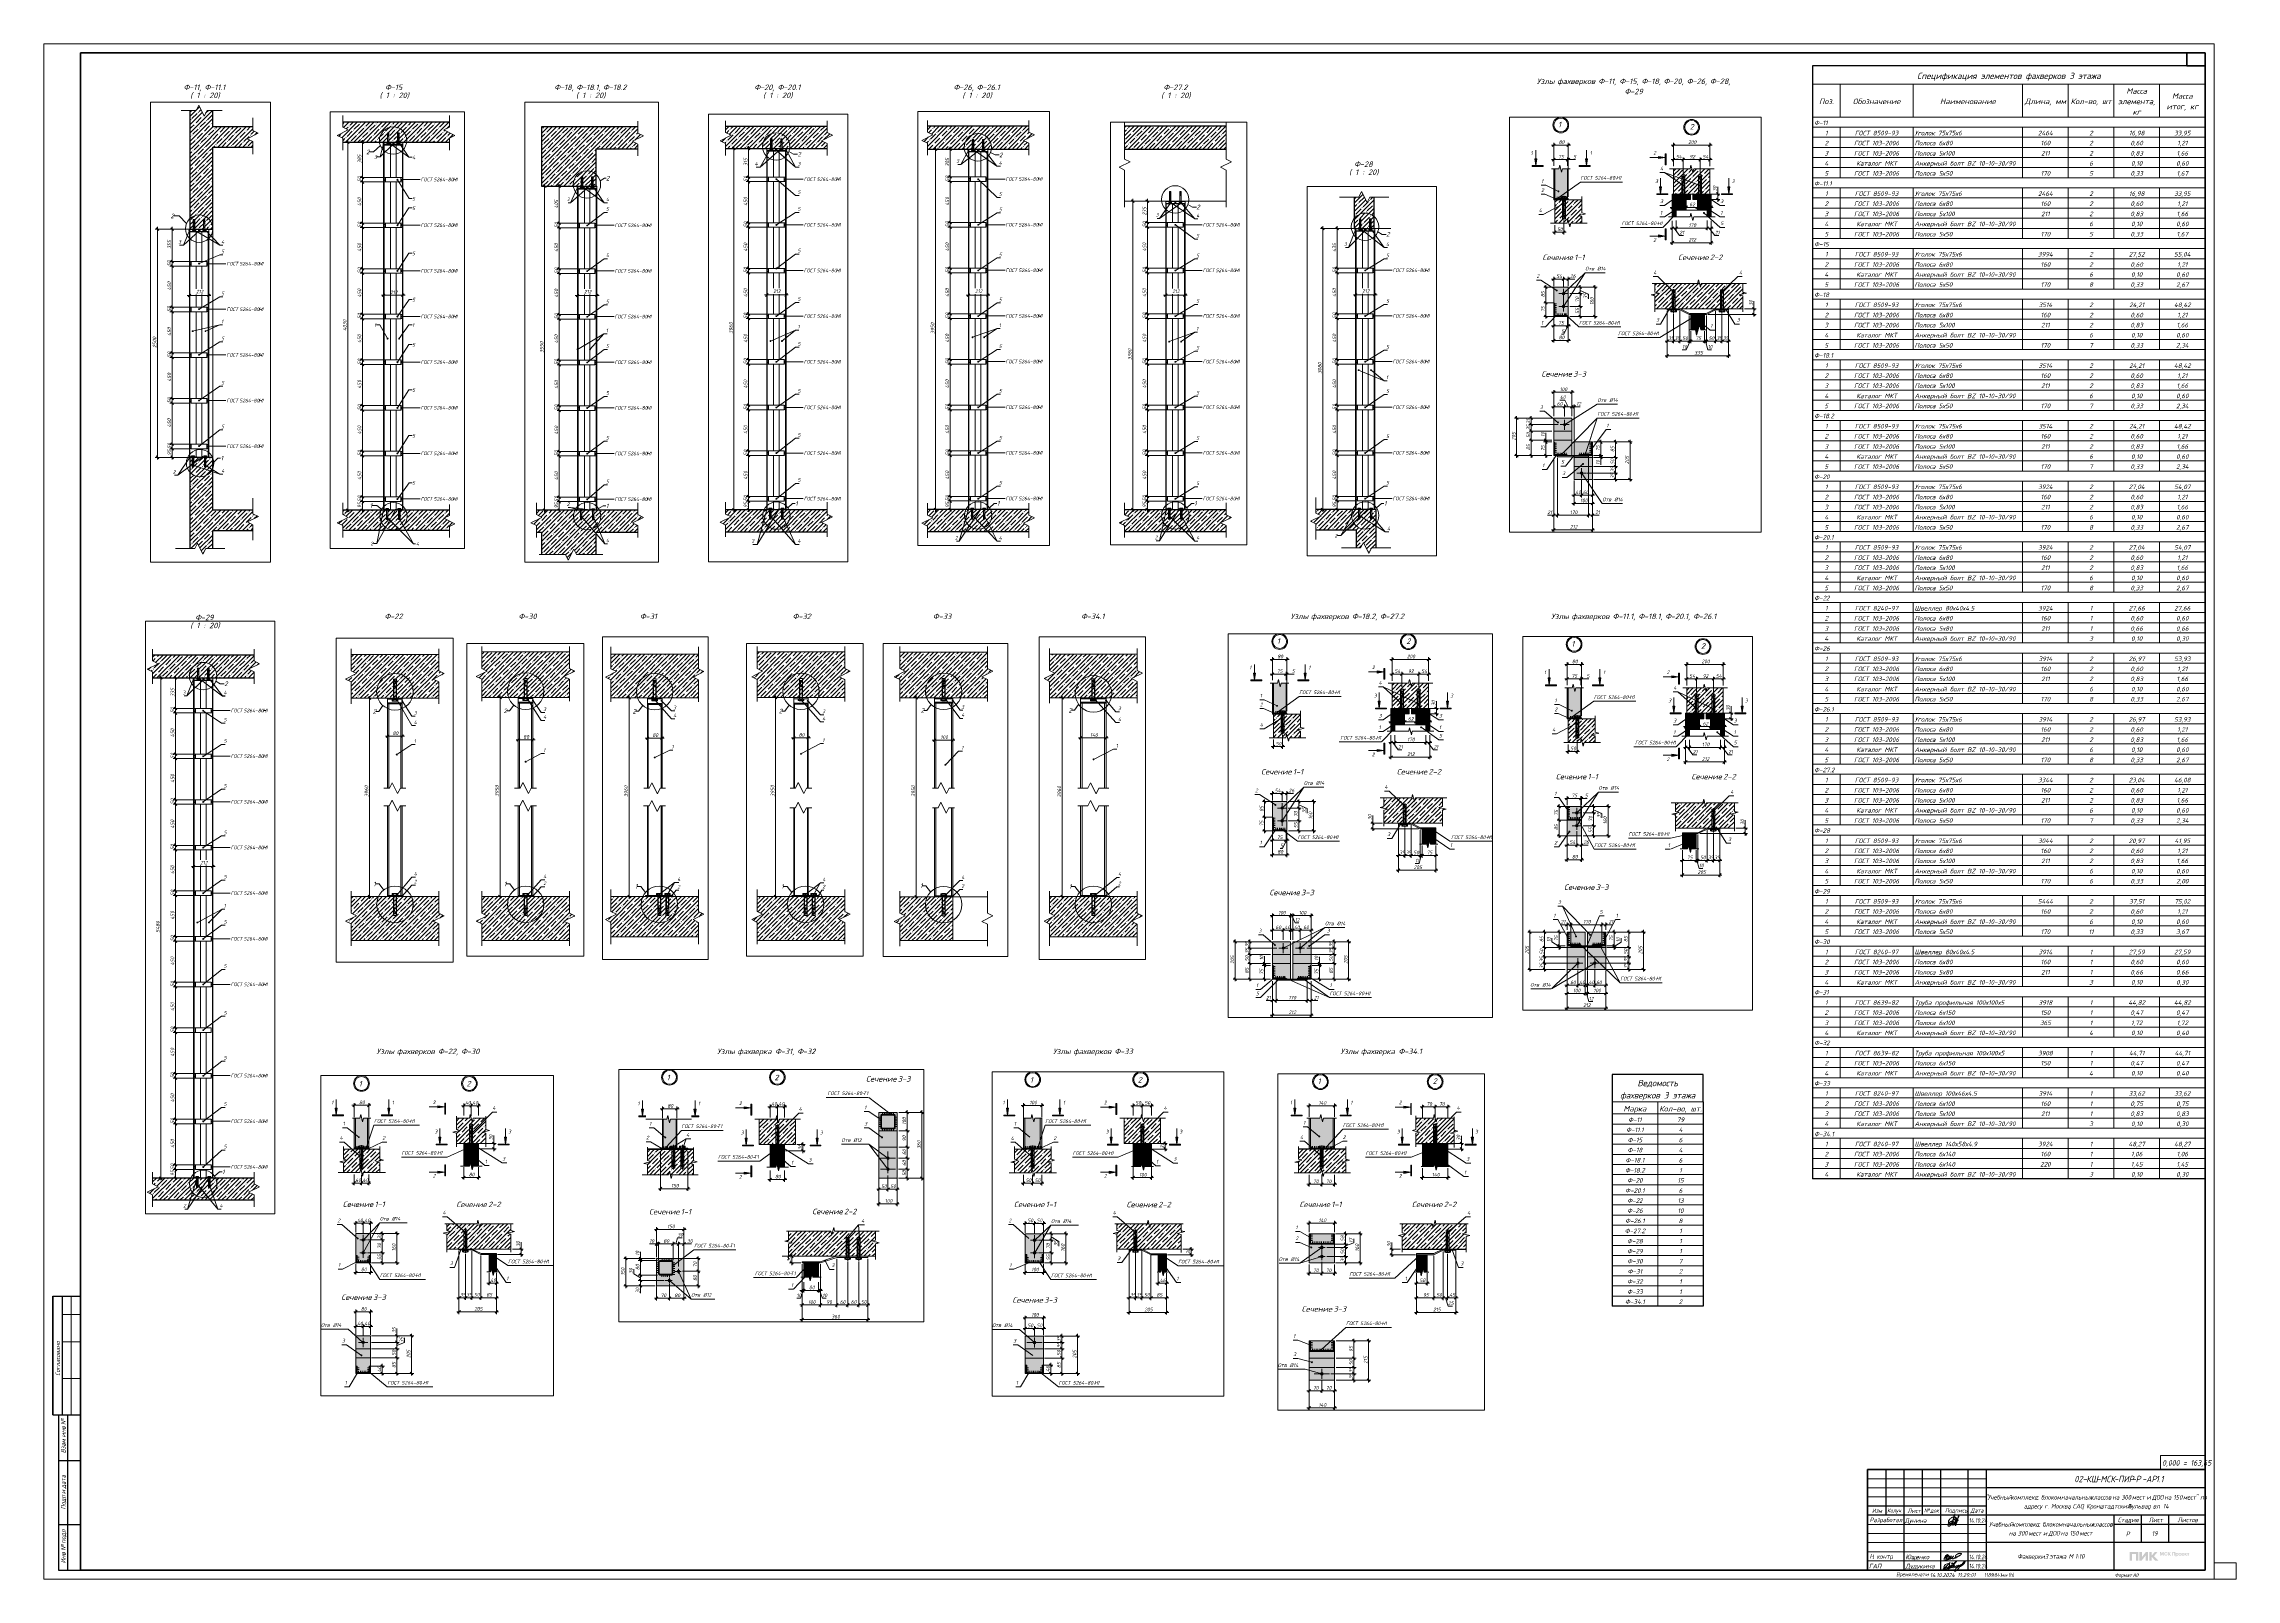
# Paper-space layout 'Layout1' of a CAD drawing. Header units: millimetres. Extents: x -1189 to 12, y 0 to 841.
# The model-space entities are those that its viewports show. They can reach past a viewport. Long polylines and large blocks are cut down to what shows.
import ezdxf

# ---------------------------------------------------------------- set-up
doc = ezdxf.new("R2010")
doc.units = ezdxf.units.MM
for name, pattern in [('200_ШТРИХ_ш1п0_6_', [32, 20, -12]), ('50_200_ШТРИХ_1Т_ш5_п1_п1_', [70, 50, -10, 0, -10]), ('IMPORT-Невидимая', [39.122222, 28.222222, -10.9]), ('Скрыто', [7.14375, 4.7625, -2.38125])]:
    doc.linetypes.add(name, pattern=pattern)
for name, color, linetype, lineweight in [('2D - Общий_Ном__пера__1', 7, 'Continuous', 9), ('A-ANNO-DIMS', 7, 'Continuous', 9), ('A-ANNO-DIMS-10', 7, 'Continuous', 9), ('A-ANNO-DIMS-20', 7, 'Continuous', 9), ('A-ANNO-NOTE', 7, 'Continuous', 9), ('A-DETL', 7, 'Continuous', 9), ('A-DETL-1', 7, 'Continuous', 5), ('A-DETL-2', 7, '200_ШТРИХ_ш1п0_6_', 5), ('A-DETL-3', 7, 'Continuous', 20), ('A-DETL-4', 7, 'IMPORT-Невидимая', 5), ('A-DETL-5', 7, '50_200_ШТРИХ_1Т_ш5_п1_п1_', 5), ('A-DETL-6', 7, 'Continuous', 40), ('A-DETL-7', 7, 'Continuous', 30), ('A-DETL-CNTR-1', 7, '50_200_ШТРИХ_1Т_ш5_п1_п1_', 5), ('A-DETL-GENF', 7, 'Continuous', 9), ('A-DETL-GENF-1', 7, 'Continuous', 5), ('A-FLOR', 7, 'Continuous', 9), ('A-FLOR-FNSH-1', 7, 'Continuous', 30), ('A-FLOR-FNSH-2', 7, 'Continuous', 20), ('A-FLOR-PATT-1', 7, 'Continuous', 5), ('A-GENM', 7, 'Continuous', 9), ('A-GENM-IDEN', 7, 'Continuous', 9), ('A-WALL-1', 7, 'Continuous', 30), ('A-WALL-PATT-1', 7, 'Continuous', 5), ('G-ANNO-SCHD', 7, 'Continuous', 9), ('G-ANNO-TEXT', 7, 'Continuous', 9), ('G-ANNO-TTLB', 7, 'Скрыто', 9), ('I-WALL', 7, 'Continuous', 5), ('S-COLS', 7, 'Continuous', 9)]:
    doc.layers.add(name, color=color, linetype=linetype, lineweight=lineweight)
doc.layers.add('A-DETL-GENF-2', color=7, linetype='Continuous', lineweight=9, true_color=0xffffff)
doc.layers.add('G-ANNO-NPLT', color=7, linetype='Continuous', plot=False)
doc.layers.add('NPLT_DWG_SIGN', color=5, linetype='Continuous', lineweight=9, true_color=0x0000ff, plot=False)
doc.styles.add('ISOCPEUR_B_I', font='', dxfattribs={"height": 30})
doc.styles.add('ISOCPEUR_B_I_1', font='', dxfattribs={"height": 3.5})
doc.styles.add('ISOCPEUR_B_I_2', font='', dxfattribs={"height": 3})
doc.styles.add('ISOCPEUR_I_1', font='isocpeui.ttf', dxfattribs={"width": 0.9, "height": 40})
doc.styles.add('ISOCPEUR_I_10', font='isocpeui.ttf', dxfattribs={"width": 0.85, "height": 2.1})
doc.styles.add('ISOCPEUR_I_11', font='isocpeui.ttf', dxfattribs={"width": 0.85, "height": 3.5})
doc.styles.add('ISOCPEUR_I_12', font='isocpeui.ttf', dxfattribs={"height": 2.1})
doc.styles.add('ISOCPEUR_I_13', font='isocpeui.ttf', dxfattribs={"width": 0.85, "height": 3})
doc.styles.add('ISOCPEUR_I_14', font='isocpeui.ttf', dxfattribs={"width": 0.75, "height": 2.5})
doc.styles.add('ISOCPEUR_I_15', font='isocpeui.ttf', dxfattribs={"width": 0.9, "height": 2.5})
doc.styles.add('ISOCPEUR_I_16', font='isocpeui.ttf', dxfattribs={"height": 2.5})
doc.styles.add('ISOCPEUR_I_2', font='isocpeui.ttf', dxfattribs={"height": 50})
doc.styles.add('ISOCPEUR_I_3', font='isocpeui.ttf', dxfattribs={"width": 0.9, "height": 20})
doc.styles.add('ISOCPEUR_I_4', font='isocpeui.ttf', dxfattribs={"height": 25})
doc.styles.add('ISOCPEUR_I_5', font='isocpeui.ttf', dxfattribs={"height": 20})
doc.styles.add('ISOCPEUR_I_6', font='isocpeui.ttf', dxfattribs={"width": 0.85, "height": 2.5})
doc.styles.add('ISOCPEUR_I_7', font='isocpeui.ttf', dxfattribs={"width": 0.85, "height": 2.3})
doc.styles.add('ISOCPEUR_I_8', font='isocpeui.ttf', dxfattribs={"width": 0.85, "height": 2.2})
doc.styles.add('ISOCPEUR_I_9', font='isocpeui.ttf', dxfattribs={"width": 0.85, "height": 2})
doc.styles.get('ISOCPEUR_B_I').set_extended_font_data('ISOCPEUR', italic=True, bold=True)
doc.styles.get('ISOCPEUR_B_I_1').set_extended_font_data('ISOCPEUR', italic=True, bold=True)
doc.styles.get('ISOCPEUR_B_I_2').set_extended_font_data('ISOCPEUR', italic=True, bold=True)
doc.dimstyles.new('ISO-2_0_0_9К_СРЕДНИЙ', dxfattribs={"dimscale": 304.8, "dimtxt": 39.839247, "dimasz": 0.098425, "dimexe": 0.07874, "dimexo": 0, "dimgap": 0, "dimtad": 1, "dimdec": 0, "dimzin": 0, "dimdsep": 46, "dimtxsty": 'ISOCPEUR_I_1', "dimblk1": 'OBLIQUE', "dimblk2": 'OBLIQUE', "dimsah": 1, "dimcen": 0.09, "dimdle": 0.07874, "dimazin": 0, "dimtfac": 1, "dimtdec": 4, "dimtix": 1, "dimtmove": 0, "dimatfit": 3, "dimfxl": 1, "dimtvp": 1, "dimtolj": 1, "dimtzin": 0, "dimarcsym": 2})
doc.dimstyles.new('ISO-2_0_0_9К_СРЕДНИЙ_1', dxfattribs={"dimscale": 304.8, "dimtxt": 19.919624, "dimasz": 0.049213, "dimexe": 0.03937, "dimexo": 0, "dimgap": 0, "dimtad": 1, "dimdec": 0, "dimzin": 0, "dimdsep": 46, "dimtxsty": 'ISOCPEUR_I_3', "dimblk1": 'OBLIQUE', "dimblk2": 'OBLIQUE', "dimsah": 1, "dimcen": 0.09, "dimdle": 0.03937, "dimazin": 0, "dimtfac": 1, "dimtdec": 4, "dimtix": 1, "dimtmove": 0, "dimatfit": 3, "dimfxl": 1, "dimtvp": 1, "dimtolj": 1, "dimtzin": 0, "dimarcsym": 2})
doc.dimstyles.new('ISO-2_0_0_9К_Средний_2', dxfattribs={"dimscale": 304.8, "dimtxt": 39.839247, "dimasz": 0.098425, "dimexe": 0.07874, "dimexo": 0, "dimgap": 0, "dimtad": 1, "dimdec": 0, "dimzin": 0, "dimdsep": 46, "dimtxsty": 'ISOCPEUR_I_1', "dimblk1": 'OBLIQUE', "dimblk2": 'OBLIQUE', "dimsah": 1, "dimcen": 0.09, "dimdle": 0.07874, "dimazin": 0, "dimtfac": 1, "dimtdec": 4, "dimtix": 1, "dimtmove": 0, "dimatfit": 3, "dimfxl": 1, "dimtvp": 1, "dimtolj": 1, "dimtzin": 0, "dimarcsym": 2})
doc.dimstyles.new('ISO-2_0_0_9К_СРЕДНИЙ_3', dxfattribs={"dimscale": 304.8, "dimtxt": 19.919624, "dimasz": 0.049213, "dimexe": 0.03937, "dimexo": 0, "dimgap": 0, "dimtad": 1, "dimdec": 0, "dimzin": 0, "dimdsep": 46, "dimtxsty": 'ISOCPEUR_I_3', "dimblk1": 'OBLIQUE', "dimblk2": 'OBLIQUE', "dimsah": 1, "dimcen": 0.09, "dimdle": 0.03937, "dimazin": 0, "dimtfac": 1, "dimtdec": 4, "dimtix": 1, "dimtmove": 1, "dimatfit": 3, "dimfxl": 1, "dimtvp": 1, "dimtolj": 1, "dimtzin": 0, "dimarcsym": 2})
doc.dimstyles.new('ISO-2_0_0_9К_СРЕДНИЙ_4', dxfattribs={"dimscale": 304.8, "dimtxt": 19.919624, "dimasz": 0.049213, "dimexe": 0.03937, "dimexo": 0, "dimgap": 0, "dimtad": 1, "dimdec": 0, "dimzin": 0, "dimdsep": 46, "dimtxsty": 'ISOCPEUR_I_3', "dimblk1": 'OBLIQUE', "dimblk2": 'OBLIQUE', "dimsah": 1, "dimcen": 0.09, "dimdle": 0.03937, "dimazin": 0, "dimtfac": 1, "dimtdec": 4, "dimtix": 1, "dimtmove": 2, "dimatfit": 3, "dimfxl": 1, "dimtvp": 1, "dimtolj": 1, "dimtzin": 0, "dimarcsym": 2})
doc.dimstyles.new('ISO-2_0_0_9К_СРЕДНИЙ_5', dxfattribs={"dimscale": 304.8, "dimtxt": 19.919624, "dimasz": 0.049213, "dimexe": 0.03937, "dimexo": 0, "dimgap": 0, "dimtad": 1, "dimdec": 0, "dimzin": 0, "dimdsep": 46, "dimtxsty": 'ISOCPEUR_I_3', "dimblk1": 'OBLIQUE', "dimblk2": 'OBLIQUE', "dimsah": 1, "dimcen": 0.09, "dimdle": 0.03937, "dimazin": 0, "dimtfac": 1, "dimtdec": 4, "dimtix": 1, "dimtmove": 0, "dimatfit": 3, "dimfxl": 1, "dimtvp": 1, "dimtolj": 1, "dimtzin": 0, "dimarcsym": 2})
doc.dimstyles.new('ISO-2_0_0_9К_СРЕДНИЙ_ФОН', dxfattribs={"dimscale": 304.8, "dimtxt": 39.839247, "dimasz": 0.098425, "dimexe": 0.07874, "dimexo": 0, "dimgap": 0.032808, "dimtad": 1, "dimdec": 0, "dimdsep": 46, "dimtxsty": 'ISOCPEUR_I_1', "dimblk1": 'OBLIQUE', "dimblk2": 'OBLIQUE', "dimsah": 1, "dimcen": 0.09, "dimdle": 0.07874, "dimazin": 0, "dimtfac": 1, "dimtdec": 4, "dimtix": 1, "dimtmove": 0, "dimatfit": 3, "dimfxl": 1, "dimtvp": 1, "dimtfill": 1, "dimtolj": 1, "dimtzin": 0, "dimarcsym": 2})
doc.dimstyles.get("Standard").update_dxf_attribs({"dimtxt": 0.18, "dimasz": 0.18, "dimexe": 0.18, "dimexo": 0.0625, "dimgap": 0.09, "dimtad": 0, "dimtih": 1, "dimtoh": 1, "dimdec": 4, "dimzin": 0, "dimdsep": 46, "dimtxsty": 'Standard', "dimcen": 0.09, "dimadec": 0, "dimazin": 0, "dimtfac": 1, "dimtdec": 4, "dimtofl": 0, "dimtmove": 0, "dimatfit": 3, "dimfxl": 1, "dimtolj": 1, "dimtzin": 0, "dimarcsym": 0})
pattern_1 = [(45, (21781.83, 4305), (-45.6197, 45.6197), []), (45, (21827.45, 4305), (-45.6197, 45.6197), [80.645, -16.129, 2.682, -13.447])]
pattern_2 = [(45, (23273.71, 4305), (-45.6197, 45.6197), []), (45, (23319.33, 4305), (-45.6197, 45.6197), [80.645, -16.129, 2.682, -13.447])]
pattern_3 = [(45, (24806.49, 4305), (-45.6197, 45.6197), []), (45, (24852.11, 4305), (-45.6197, 45.6197), [80.645, -16.129, 2.682, -13.447])]
pattern_4 = [(45, (25858.573, 4305), (-22.80985, 22.80985), []), (45, (25881.383, 4305), (-22.80985, 22.80985), [40.322, -8.064, 1.341, -6.723])]
pattern_5 = [(45, (26562.302, 4305), (-22.80985, 22.80985), []), (45, (26585.112, 4305), (-22.80985, 22.80985), [40.322, -8.064, 1.341, -6.723])]
pattern_6 = [(45, (27708.36, 4305), (-45.6197, 45.6197), []), (45, (27753.98, 4305), (-45.6197, 45.6197), [80.645, -16.129, 2.682, -13.447])]
pattern_7 = [(45, (29547.876, 4305), (-45.6197, 45.6197), []), (45, (29593.496, 4305), (-45.6197, 45.6197), [80.645, -16.129, 2.682, -13.447])]
pattern_8 = [(45, (31215.535, 4305), (-45.6197, 45.6197), []), (45, (31261.155, 4305), (-45.6197, 45.6197), [80.645, -16.129, 2.682, -13.447])]
pattern_9 = [(45, (25779.26, 0), (-22.80985, 22.80985), []), (45, (25802.07, 0), (-22.80985, 22.80985), [40.323, -8.065, 0.671, -7.394])]
pattern_10 = [(45, (27283.072, 0), (-22.80985, 22.80985), []), (45, (27305.882, 0), (-22.80985, 22.80985), [40.323, -8.065, 0.671, -7.394])]
pattern_11 = [(45, (28685.753, 0), (-22.80985, 22.80985), []), (45, (28708.563, 0), (-22.80985, 22.80985), [40.323, -8.065, 0.671, -7.394])]
pattern_12 = [(45, (32698.17, 0), (-22.80985, 22.80985), []), (45, (32720.98, 0), (-22.80985, 22.80985), [40.322, -8.064, 0.671, -7.394])]
pattern_13 = [(45, (38305.19, 4305), (-45.6197, 45.6197), []), (45, (38350.81, 4305), (-45.6197, 45.6197), [80.645, -16.129, 2.682, -13.447])]
pattern_14 = [(45, (39737.088, 4305), (-22.80985, 22.80985), []), (45, (39759.898, 4305), (-22.80985, 22.80985), [40.322, -8.064, 1.341, -6.723])]
pattern_15 = [(45, (40421.515, 4305), (-22.80985, 22.80985), []), (45, (40444.325, 4305), (-22.80985, 22.80985), [40.322, -8.064, 1.341, -6.723])]
pattern_16 = [(45, (35172.687, 0), (-22.80985, 22.80985), []), (45, (35195.497, 0), (-22.80985, 22.80985), [40.323, -8.065, 0.671, -7.394])]
pattern_17 = [(45, (38766.425, 0), (-22.80985, 22.80985), []), (45, (38789.235, 0), (-22.80985, 22.80985), [40.322, -8.064, 0.671, -7.394])]
pattern_18 = [(45, (43893.767, 4305), (-22.80985, 22.80985), []), (45, (43916.576, 4305), (-22.80985, 22.80985), [40.322, -8.064, 1.341, -6.723])]
pattern_19 = [(45, (44601.772, 4305), (-22.80985, 22.80985), []), (45, (44624.582, 4305), (-22.80985, 22.80985), [40.322, -8.064, 1.341, -6.723])]
pattern_20 = [(45, (41499.14, 0), (-22.80985, 22.80985), []), (45, (41521.95, 0), (-22.80985, 22.80985), [40.322, -8.064, 0.671, -7.394])]
pattern_21 = [(45, (47215.56, 4305), (-45.6197, 45.6197), []), (45, (47261.18, 4305), (-45.6197, 45.6197), [80.645, -16.129, 2.682, -13.447])]

# ---------------------------------------------------------------- blocks, each defined once
blk = doc.blocks.new('020_Основная надпись Форма 3_МСК Проект - МСК_Генеральный подрядчик_new_ПИК_МСК_Проект_Лого-29242422-Фахверки 3 этажа')
at = {"lineweight": 5}
h = blk.add_hatch(color=256, dxfattribs=at)
h.paths.add_polyline_path([(8161, 9900), (2100, 9900), (2100, 3800), (3812, 3800), (3812, 8429), (6449, 8429), (6449, 3800), (8161, 3800)], flags=0)
h.paths.add_polyline_path([(10746, 8108), (10746, 8108), (10745, 9900), (9033, 9900), (9033, 3800), (10573, 3800), (11995, 5592), (13418, 7384), (13421, 3800), (15133, 3800), (15133, 9900), (13594, 9900), (12186, 8125), (11647, 7446), (11189, 6870), (10746, 6313)], flags=0)
h.paths.add_polyline_path([(21476, 9440), (20491, 8268), (19376, 6939), (19801, 6510), (20261, 6046), (20809, 5493), (21364, 4934), (21858, 4435), (22272, 4017), (22362, 3926), (22485, 3800), (20162, 3801), (18942, 5052), (17721, 6303), (17718, 3800), (16006, 3800), (16006, 9900), (17718, 9900), (17721, 7314), (19862, 9900), (21866, 9900), (21814, 9840)], flags=0)
h = blk.add_hatch(color=256, dxfattribs=at)
h.paths.add_polyline_path([(43864, 8819), (44433, 8823), (44435, 9010), (44437, 9197), (42770, 9197), (42772, 9010), (42773, 8823), (43343, 8819), (43343, 7283), (43864, 7283)], flags=0)
edge = h.paths.add_edge_path(flags=0)
edge.add_line((41556, 8182), (41853, 7760))
edge.add_line((41853, 7760), (41969, 7596))
edge.add_line((41969, 7596), (42069, 7454))
edge.add_line((42069, 7454), (42156, 7332))
edge.add_arc((43716, 8433), 1910, 215.216298, 215.991028)
edge.add_line((42171, 7311), (42191, 7283))
edge.add_line((42191, 7283), (42487, 7283))
edge.add_line((42487, 7283), (42601, 7283))
edge.add_arc((42543, 16552), 9269, 270.354105, 270.944825)
edge.add_line((42696, 7284), (42781, 7286))
edge.add_arc((42781, 7288), 1.96, 270.975537, 395.47259)
edge.add_line((42783, 7289), (42673, 7443))
edge.add_line((42673, 7443), (42552, 7611))
edge.add_line((42552, 7611), (42408, 7809))
edge.add_line((42408, 7809), (42034, 8325))
edge.add_line((42034, 8325), (42382, 8761))
edge.add_line((42382, 8761), (42731, 9197))
edge.add_line((42731, 9197), (42167, 9197))
edge.add_line((42167, 9197), (41860, 8789))
edge.add_line((41860, 8789), (41553, 8382))
edge.add_line((41553, 8382), (41553, 9197))
edge.add_line((41553, 9197), (41025, 9197))
edge.add_line((41025, 9197), (41025, 7283))
edge.add_line((41025, 7283), (41287, 7284))
edge.add_line((41287, 7284), (41549, 7286))
edge.add_line((41549, 7286), (41556, 8182))
edge = h.paths.add_edge_path(flags=0)
edge.add_arc((39883, 8451), 427, 359.667519, 540.332481)
edge.add_line((39456, 8448), (40310, 8448))
edge = h.paths.add_edge_path(flags=0)
edge.add_arc((40169, 7947), 648, 307.110861, 321.208475)
edge.add_arc((40170, 7946), 646, 321.208435, 335.323145)
edge.add_arc((40039, 8006), 790, 335.323145, 347.461479)
edge.add_line((40810, 7835), (40822, 7888))
edge.add_line((40822, 7888), (40317, 7888))
edge.add_line((40317, 7888), (40313, 7866))
edge.add_arc((40152, 7896), 164, 336.40329, 349.374742, ccw=False)
edge.add_arc((39943, 7988), 392, 329.641352, 336.40329, ccw=False)
edge.add_arc((39932, 7994), 405, 322.926472, 329.641352, ccw=False)
edge.add_arc((40077, 7884), 223, 312.425415, 322.926472, ccw=False)
edge.add_arc((39998, 7971), 340, 300.117466, 312.425415, ccw=False)
edge.add_arc((40006, 7956), 323, 287.323736, 300.117466, ccw=False)
edge.add_arc((39978, 8048), 419, 276.293012, 287.323736, ccw=False)
edge.add_arc((39922, 8552), 926, 270.193302, 276.293012, ccw=False)
edge.add_arc((39918, 9839), 2214, 268.841673, 270.193302, ccw=False)
edge.add_arc((39882, 8064), 439, 264.354103, 268.841673, ccw=False)
edge.add_arc((39866, 7903), 276, 258.377317, 264.354103, ccw=False)
edge.add_arc((39897, 8052), 429, 254.081009, 258.377317, ccw=False)
edge.add_arc((39910, 8101), 479, 236.676087, 254.081009, ccw=False)
edge.add_arc((39859, 8023), 386, 216.224994, 236.676087, ccw=False)
edge.add_arc((39911, 8061), 450, 197.504965, 216.224994, ccw=False)
edge.add_arc((40251, 8168), 807, 185.416472, 197.504965, ccw=False)
edge.add_line((39448, 8092), (39445, 8123))
edge.add_line((39445, 8123), (40824, 8123))
edge.add_line((40824, 8123), (40824, 8246))
edge.add_arc((39058, 8246), 1765, 360, 367.392279)
edge.add_arc((39794, 8342), 1024, 7.392279, 18.509452)
edge.add_arc((39963, 8398), 845, 18.509452, 30.867445)
edge.add_arc((39994, 8417), 809, 30.867445, 43.637808)
edge.add_arc((39994, 8417), 808, 43.637903, 56.584517)
edge.add_arc((39971, 8381), 852, 56.584517, 69.03359)
edge.add_arc((39941, 8304), 935, 69.03359, 80.880678)
edge.add_arc((39899, 8040), 1201, 80.880678, 90.694704)
edge.add_arc((39931, 5400), 3842, 90.694704, 91.210551)
edge.add_arc((39915, 6122), 3120, 91.210551, 91.812886)
edge.add_arc((39911, 6256), 2985, 91.812886, 92.345692)
edge.add_arc((39798, 9026), 213, 92.345692, 96.011033)
edge.add_arc((39844, 8584), 658, 96.011033, 100.30734)
edge.add_arc((40070, 7341), 1921, 100.30734, 102.239501)
edge.add_arc((40071, 7339), 1923, 102.239533, 104.173806)
edge.add_arc((39767, 8542), 682, 104.173806, 108.365752)
edge.add_arc((39856, 8273), 966, 108.365752, 123.203046)
edge.add_arc((39810, 8343), 881, 123.203046, 139.087307)
edge.add_arc((39827, 8329), 904, 139.087307, 154.76055)
edge.add_arc((39974, 8259), 1067, 154.76055, 168.601695)
edge.add_arc((39602, 8334), 687, 168.601695, 175.401685)
edge.add_arc((41220, 8204), 2310, 175.401685, 178.155068)
edge.add_arc((41237, 8204), 2328, 178.155068, 180.936659)
edge.add_arc((39795, 8180), 885, 180.936659, 186.658016)
edge.add_arc((39954, 8199), 1045, 186.658016, 203.226902)
edge.add_arc((39775, 8122), 850, 203.226902, 222.562119)
edge.add_arc((39775, 8122), 850, 222.562088, 241.900512)
edge.add_arc((39866, 8293), 1044, 241.900512, 258.481522)
edge.add_arc((39898, 8448), 1203, 258.481522, 267.713314)
edge.add_arc((39909, 8739), 1493, 267.713314, 275.561878)
edge.add_arc((39917, 8664), 1418, 275.561878, 283.590746)
edge.add_arc((40042, 8143), 882, 283.590746, 295.046433)
edge.add_arc((40078, 8066), 797, 295.046433, 307.110861)
edge = h.paths.add_edge_path(flags=0)
edge.add_arc((37803, 8062), 414, 240.008054, 254.632115)
edge.add_arc((37767, 7935), 282, 254.632115, 265.543257)
edge.add_arc((37822, 8634), 984, 265.543257, 274.151586)
edge.add_arc((37873, 7935), 282, 274.151586, 285.048109)
edge.add_arc((37827, 8107), 460, 285.048109, 296.635211)
edge.add_arc((37858, 8044), 390, 296.635211, 309.745352)
edge.add_arc((37855, 8047), 394, 309.745347, 322.784744)
edge.add_arc((37788, 8099), 479, 322.784744, 334.047379)
edge.add_arc((37649, 8166), 634, 334.047379, 342.559316)
edge.add_arc((37535, 8202), 753, 342.559316, 350.037582)
edge.add_arc((37429, 8221), 861, 350.037582, 357.012652)
edge.add_arc((37112, 8237), 1178, 357.012652, 362.529)
edge.add_arc((37160, 8240), 1130, 2.529, 9.751239)
edge.add_arc((37642, 8322), 641, 9.751239, 20.796899)
edge.add_arc((37763, 8368), 512, 20.796899, 33.287496)
edge.add_arc((37815, 8402), 450, 33.287496, 47.058163)
edge.add_arc((37855, 8445), 391, 47.058163, 54.395925)
edge.add_arc((37866, 8461), 371, 54.395925, 62.029384)
edge.add_arc((37858, 8445), 389, 62.029384, 69.468955)
edge.add_arc((37825, 8357), 483, 69.468955, 75.796484)
edge.add_arc((37853, 8470), 367, 75.796484, 84.552394)
edge.add_arc((37821, 8129), 709, 84.552394, 89.897069)
edge.add_arc((37821, 8127), 712, 89.897155, 95.236318)
edge.add_arc((37790, 8459), 379, 95.236318, 103.802461)
edge.add_arc((37803, 8409), 429, 103.802461, 120.768472)
edge.add_arc((37783, 8442), 391, 120.768472, 138.955962)
edge.add_arc((37826, 8404), 449, 138.955962, 155.785023)
edge.add_arc((38064, 8298), 709, 155.785023, 167.733637)
edge.add_arc((37911, 8331), 553, 167.733637, 171.762842)
edge.add_arc((37867, 8337), 508, 171.762842, 176.053105)
edge.add_arc((38280, 8309), 922, 176.053105, 179.039994)
edge.add_arc((42346, 8241), 4988, 179.039994, 179.895615)
edge.add_arc((40108, 8245), 2751, 179.895615, 181.947427)
edge.add_arc((38096, 8176), 737, 181.947427, 187.411748)
edge.add_arc((37892, 8150), 531, 187.411748, 194.078728)
edge.add_arc((38197, 8226), 846, 194.078728, 198.784259)
edge.add_arc((37873, 8116), 505, 198.784259, 211.530296)
edge.add_arc((37821, 8084), 443, 211.530296, 225.587453)
edge.add_arc((37807, 8069), 422, 225.587453, 240.008054)
edge = h.paths.add_edge_path(flags=0)
edge.add_arc((37912, 8170), 906, 316.524521, 329.26461)
edge.add_arc((37892, 8182), 929, 329.26461, 341.767972)
edge.add_arc((37460, 8325), 1385, 341.767972, 345.392852)
edge.add_arc((38254, 8118), 564, 345.392852, 352.482369)
edge.add_arc((38042, 8146), 778, 352.482369, 358.257047)
edge.add_arc((34691, 8248), 4130, 358.257047, 359.934224)
edge.add_arc((30519, 8253), 8303, 359.934224, 360.561925)
edge.add_arc((37446, 8321), 1375, 0.561925, 2.934637)
edge.add_arc((38168, 8358), 653, 2.934637, 6.625741)
edge.add_arc((38367, 8381), 451, 6.625741, 11.491485)
edge.add_arc((37710, 8247), 1123, 11.491485, 18.959608)
edge.add_arc((37889, 8309), 933, 18.959608, 27.542422)
edge.add_arc((37930, 8330), 887, 27.542422, 36.355318)
edge.add_arc((37922, 8324), 896, 36.355381, 45.099047)
edge.add_arc((37865, 8267), 978, 45.099047, 53.811746)
edge.add_arc((37930, 8356), 867, 53.811746, 63.34917)
edge.add_arc((37897, 8291), 940, 63.34917, 72.470379)
edge.add_arc((37767, 7877), 1374, 72.470379, 79.337493)
edge.add_arc((37932, 8754), 481, 79.337493, 86.944887)
edge.add_arc((37765, 5636), 3604, 86.944887, 88.670127)
edge.add_arc((37766, 5659), 3581, 88.670127, 90.405948)
edge.add_arc((37744, 8737), 503, 90.405948, 97.798655)
edge.add_arc((37834, 8083), 1164, 97.798655, 112.02703)
edge.add_arc((37754, 8280), 950, 112.02703, 128.588692)
edge.add_arc((37719, 8324), 894, 128.588692, 145.719379)
edge.add_arc((37739, 8311), 918, 145.719379, 162.508534)
edge.add_arc((38324, 8126), 1531, 162.508534, 165.833159)
edge.add_arc((37443, 8349), 623, 165.833159, 172.341966)
edge.add_arc((37601, 8328), 782, 172.341966, 177.980752)
edge.add_arc((40169, 8237), 3352, 177.980752, 179.894593)
edge.add_arc((44396, 8229), 7579, 179.894593, 180.570002)
edge.add_arc((37813, 8164), 996, 180.570002, 183.58424)
edge.add_arc((37338, 8134), 520, 183.58424, 188.135779)
edge.add_arc((37596, 8171), 781, 188.135779, 191.492751)
edge.add_arc((38213, 8296), 1410, 191.492751, 194.358693)
edge.add_arc((37680, 8160), 860, 194.358693, 198.509204)
edge.add_arc((37651, 8150), 830, 198.509204, 202.742848)
edge.add_arc((38010, 8300), 1218, 202.742848, 205.918822)
edge.add_arc((37689, 8145), 862, 205.918822, 215.567817)
edge.add_arc((37734, 8176), 917, 215.567817, 224.786626)
edge.add_arc((37740, 8183), 925, 224.786626, 233.948972)
edge.add_arc((37727, 8164), 903, 233.948972, 243.295159)
edge.add_arc((37760, 8231), 977, 243.295159, 256.596016)
edge.add_arc((37821, 8487), 1240, 256.596016, 267.726783)
edge.add_arc((37822, 8498), 1252, 267.726783, 278.793327)
edge.add_arc((37856, 8274), 1024, 278.793327, 291.665242)
edge.add_arc((37878, 8218), 965, 291.665242, 303.840681)
edge.add_arc((37907, 8176), 914, 303.840681, 316.524479)
edge = h.paths.add_edge_path(flags=0)
edge.add_arc((45927, 8233), 10653, 179.92948, 180.455109)
edge.add_arc((36187, 8156), 913, 180.455109, 183.63763)
edge.add_arc((35645, 8121), 369, 183.63763, 189.328714)
edge.add_arc((35724, 8134), 450, 189.328714, 194.241651)
edge.add_arc((35996, 8204), 731, 194.241651, 204.627357)
edge.add_arc((35709, 8072), 415, 204.627357, 220.486365)
edge.add_arc((35672, 8040), 365, 220.486365, 237.549113)
edge.add_arc((35723, 8120), 460, 237.549113, 251.897901)
edge.add_arc((35687, 8010), 345, 251.897901, 261.913223)
edge.add_arc((35751, 8460), 799, 261.913223, 267.253643)
edge.add_arc((35751, 8467), 806, 267.253643, 272.600592)
edge.add_arc((35770, 8040), 379, 272.600592, 281.991435)
edge.add_arc((35762, 8082), 421, 281.991435, 302.108556)
edge.add_arc((35795, 8028), 358, 302.108556, 324.829744)
edge.add_arc((35708, 8090), 465, 324.829744, 344.314584)
edge.add_arc((35198, 8233), 995, 344.314584, 355.352269)
edge.add_arc((35036, 8246), 1158, 355.352269, 361.578726)
edge.add_arc((35182, 8250), 1011, 1.578726, 8.468156)
edge.add_arc((35313, 8270), 878, 8.468156, 15.835939)
edge.add_arc((35633, 8360), 546, 15.835939, 26.352802)
edge.add_arc((35746, 8416), 420, 26.352802, 38.508495)
edge.add_arc((35734, 8407), 436, 38.508495, 50.334928)
edge.add_arc((35741, 8415), 425, 50.334928, 62.316769)
edge.add_arc((35765, 8461), 373, 62.316769, 75.522481)
edge.add_arc((35755, 8425), 411, 75.522481, 84.70483)
edge.add_arc((35736, 8219), 617, 84.70483, 91.470941)
edge.add_arc((35736, 8228), 608, 91.470941, 98.274524)
edge.add_arc((35702, 8462), 371, 98.274524, 108.125154)
edge.add_arc((35726, 8388), 449, 108.125154, 122.696332)
edge.add_arc((35691, 8442), 385, 122.696332, 139.05433)
edge.add_arc((35730, 8409), 436, 139.05433, 154.287821)
edge.add_arc((35984, 8287), 717, 154.287821, 164.784235)
edge.add_arc((35881, 8315), 611, 164.784235, 168.811434)
edge.add_arc((35575, 8375), 299, 168.811434, 175.688513)
edge.add_arc((36006, 8343), 732, 175.688513, 179.449701)
edge.add_line((35275, 8350), (35274, 8246))
edge = h.paths.add_edge_path(flags=0)
edge.add_arc((33480, 8292), 3249, 358.32084, 360.553766)
edge.add_arc((35798, 8315), 930, 0.553766, 6.208656)
edge.add_arc((35355, 8266), 1376, 6.208656, 14.115958)
edge.add_arc((35720, 8358), 999, 14.115958, 24.165156)
edge.add_arc((35827, 8406), 882, 24.165156, 34.90236)
edge.add_arc((35895, 8454), 799, 34.90236, 46.471061)
edge.add_arc((35925, 8485), 756, 46.471061, 55.201758)
edge.add_arc((35946, 8515), 719, 55.201758, 64.270695)
edge.add_arc((35933, 8489), 748, 64.270695, 73.147613)
edge.add_arc((35889, 8343), 901, 73.147613, 80.870685)
edge.add_arc((35938, 8650), 590, 80.870685, 86.283659)
edge.add_arc((35894, 7970), 1272, 86.283659, 89.335662)
edge.add_arc((35894, 7983), 1259, 89.335662, 92.381827)
edge.add_arc((35864, 8724), 517, 92.381827, 98.31033)
edge.add_arc((35881, 8603), 640, 98.31033, 111.036753)
edge.add_arc((35936, 8459), 793, 111.036753, 121.867981)
edge.add_arc((35929, 8472), 778, 121.867981, 132.792982)
edge.add_arc((35794, 8618), 579, 132.792982, 146.425674)
edge.add_line((35311, 8938), (35287, 8902))
edge.add_line((35287, 8902), (35285, 9049))
edge.add_line((35285, 9049), (35283, 9197))
edge.add_line((35283, 9197), (34756, 9197))
edge.add_line((34756, 9197), (34756, 6632))
edge.add_line((34756, 6632), (35283, 6632))
edge.add_line((35283, 6632), (35285, 7102))
edge.add_line((35285, 7102), (35287, 7573))
edge.add_line((35287, 7573), (35310, 7537))
edge.add_arc((35753, 7825), 528, 213.041573, 221.109296)
edge.add_arc((35829, 7891), 629, 221.109296, 228.188686)
edge.add_arc((35848, 7912), 658, 228.188686, 235.106889)
edge.add_arc((35851, 7917), 664, 235.106889, 241.988299)
edge.add_arc((35959, 8119), 892, 241.988299, 245.370993)
edge.add_arc((35816, 7808), 550, 245.370993, 250.229906)
edge.add_arc((35833, 7855), 600, 250.229906, 254.847723)
edge.add_arc((36001, 8477), 1244, 254.847723, 257.524335)
edge.add_arc((35849, 7788), 539, 257.524335, 265.590308)
edge.add_arc((35897, 8408), 1161, 265.590308, 270.144659)
edge.add_arc((35897, 8425), 1177, 270.144659, 274.668866)
edge.add_arc((35942, 7868), 619, 274.668866, 282.000445)
edge.add_arc((35900, 8069), 825, 282.000445, 299.412911)
edge.add_arc((35947, 7986), 728, 299.412911, 318.526713)
edge.add_arc((35885, 8041), 812, 318.526713, 336.499675)
edge.add_arc((35514, 8202), 1216, 336.499675, 349.774218)
edge.add_arc((35939, 8125), 784, 349.774218, 356.122637)
edge.add_arc((33469, 8293), 3260, 356.122637, 358.32084)
h.paths.add_polyline_path([(32829, 9431), (33845, 9431), (33845, 7283), (34139, 7284), (34434, 7286), (34436, 8593), (34436, 9900), (32237, 9900), (32237, 7283), (32829, 7283)], flags=0)
h.paths.add_polyline_path([(30325, 8666), (30874, 9352), (31312, 9900), (30762, 9900), (30217, 9177), (29830, 8665), (29830, 9900), (29268, 9900), (29268, 7283), (29597, 7285), (29826, 7288), (29835, 8414), (30745, 7283), (31404, 7283)], flags=0)
edge = h.paths.add_edge_path(flags=0)
edge.add_arc((27913, 8826), 1117, 7.914741, 91.248342)
edge.add_line((27889, 9943), (27735, 9943))
edge.add_arc((27834, 8697), 1250, 94.552991, 176.304475)
edge.add_line((26587, 8777), (26587, 8407))
edge.add_arc((27838, 8536), 1258, 185.913922, 265.325682)
edge.add_line((27735, 7283), (27889, 7283))
edge.add_line((27889, 7283), (27874, 7283))
edge.add_arc((27913, 8400), 1117, 267.972245, 352.078311)
edge.add_line((29020, 8246), (28416, 8246))
edge.add_arc((27896, 8259), 521, 269.258789, 358.529893, ccw=False)
edge.add_line((27889, 7738), (27762, 7738))
edge.add_arc((27937, 8456), 739, 182.166382, 256.26849, ccw=False)
edge.add_line((27199, 8428), (27199, 8798))
edge.add_arc((27841, 8846), 644, 98.846757, 184.282766, ccw=False)
edge.add_line((27742, 9483), (27889, 9488))
edge.add_arc((27906, 8994), 494, -1.628331, 91.954567, ccw=False)
edge.add_line((28400, 8980), (29020, 8980))
edge.add_line((29020, 8980), (29020, 8980))
h.paths.add_polyline_path([(24342, 9900), (24944, 8409), (25547, 9900), (26310, 9900), (26310, 7283), (25773, 7283), (25773, 9028), (25069, 7283), (24820, 7283), (24116, 9028), (24116, 7283), (23579, 7283), (23579, 9900)], flags=0)
blk = doc.blocks.new('020_Основная надпись Форма 3_МСК Проект - МСК_Генеральный подрядчик_new-29242421-Фахверки 3 этажа')
at = {"xscale": 0.003, "yscale": 0.003, "zscale": 0.003}
blk.add_blockref('020_Основная надпись Форма 3_МСК Проект - МСК_Генеральный подрядчик_new_ПИК_МСК_Проект_Лого-29242422-Фахверки 3 этажа', (0.3, -2.1), dxfattribs=at)
blk = doc.blocks.new('020_Основная надпись Форма 3_МСК Проект - АР1_1-33308708-Фахверки 3 этажа')
at = {"layer": 'A-ANNO-NOTE', "lineweight": 30}
for p, q in [((-1184, 155), (-1184, 90)), ((-1184, 155), (-1169, 155)), ((-1184, 90), (-1184, 155)), ((-1179, 155), (-1179, 90)), ((-1184, 90), (-1169, 90)), ((-1181, 90), (-1181, 5)), ((-1181, 90), (-1169, 90)), ((-1176, 90), (-1176, 5)), ((-1181, 65), (-1169, 65)), ((-180, 60), (-180, 35)), ((-170, 60), (-170, 5)), ((-160, 60), (-160, 35)), ((-150, 60), (-150, 5)), ((-135, 60), (-135, 5)), ((-125, 60), (-125, 5)), ((-5, 50), (-125, 50)), ((-125, 40), (-190, 40)), ((-1181, 30), (-1169, 30)), ((-125, 35), (-190, 35)), ((-5, 35), (-125, 35)), ((-55, 35), (-55, 5)), ((-5, 30), (-55, 30)), ((-40, 35), (-40, 30)), ((-40, 30), (-40, 20)), ((-25, 35), (-25, 30)), ((-25, 30), (-25, 20)), ((-5, 20), (-125, 20)), ((-1181, 5), (-1169, 5))]:
    blk.add_line(p, q, dxfattribs=at)
at = {"layer": 'A-ANNO-NOTE'}
for p, q in [((-1179, 145), (-1169, 145)), ((-1174, 155), (-1174, 90)), ((-1169, 155), (-1169, 90)), ((-1179, 130), (-1169, 130)), ((-1179, 110), (-1169, 110)), ((-5, 60), (-5, 70)), ((-125, 55), (-190, 55)), ((-125, 50), (-190, 50)), ((-5, 60), (-15, 60)), ((-125, 45), (-190, 45)), ((-125, 30), (-190, 30)), ((-125, 25), (-190, 25)), ((-125, 20), (-190, 20)), ((-125, 15), (-190, 15)), ((-125, 10), (-190, 10))]:
    blk.add_line(p, q, dxfattribs=at)
at = {"layer": 'A-ANNO-NOTE', "lineweight": 40}
for p, q in [((-190, 60), (-190, 5)), ((-5, 60), (-190, 60))]:
    blk.add_line(p, q, dxfattribs=at)
at = {"layer": 'G-ANNO-TTLB', "linetype": 'Continuous', "lineweight": 20}
for p, q in [((-1189, 0), (-1189, 841)), ((-1189, 841), (0, 841)), ((0, 841), (0, 0)), ((0, 0), (-1189, 0))]:
    blk.add_line(p, q, dxfattribs=at)
at = {"layer": 'G-ANNO-TTLB', "linetype": 'Continuous', "lineweight": 40}
for p, q in [((-1169, 5), (-1169, 836)), ((-1169, 836), (-5, 836)), ((-15, 836), (-15, 829)), ((-5, 836), (-15, 836)), ((-15, 829), (-5, 829)), ((-5, 829), (-5, 836)), ((-5, 836), (-5, 5)), ((-5, 5), (-1169, 5))]:
    blk.add_line(p, q, dxfattribs=at)
at = {"xscale": 0.25715, "yscale": 0.25715, "zscale": 0.25715}
blk.add_blockref('020_Основная надпись Форма 3_МСК Проект - МСК_Генеральный подрядчик_new-29242421-Фахверки 3 этажа', (-48, 7.8), dxfattribs=at)
at = {"layer": 'G-ANNO-TTLB', "linetype": 'Continuous', "char_height": 2.5, "attachment_point": 1, "rotation": 90, "style": 'ISOCPEUR_I_6'}
for s, insert, width in [('Согласовано', (-1182.6, 111.4), 21.124), ('\\fISOCPEUR|b0|i1|c204|p34|;\\W.85;№', (-1179.6, 84.5), 3.203), ('Взам', (-1179.6, 69), 8.109), ('инв', (-1179.6, 77.7), 5.724), ('. ', (-1179.6, 82.5), 2.453), ('. ', (-1179.6, 75.7), 2.453), ('\\fISOCPEUR|b0|i1|c204|p34|;\\W.85; ', (-1179.6, 48.2), 1.635), ('дата', (-1179.6, 49.6), 8.518), ('\\fISOCPEUR|b0|i1|c204|p34|;\\W.85;и', (-1179.6, 46.6), 1.908), ('Подп', (-1179.6, 38.2), 7.836), ('. ', (-1179.6, 44.6), 2.453), ('подл', (-1179.6, 19.6), 7.632), ('\\fISOCPEUR|b0|i1|c204|p34|;\\W.85;.', (-1179.6, 25.9), 0.818), ('\\fISOCPEUR|b0|i1|c204|p34|;\\W.85;№', (-1179.6, 15.6), 3.203), ('\\fISOCPEUR|b0|i1|c204|p34|;\\W.85; ', (-1179.6, 18.2), 1.635), ('Инв', (-1179.6, 8.7), 5.928), ('. ', (-1179.6, 13.5), 2.453)]:
    blk.add_mtext(s, dxfattribs=dict(at, insert=insert, width=width))
at = {"layer": 'G-ANNO-TTLB', "linetype": 'Continuous', "attachment_point": 1}
for s, insert, char_height, width, style in [('02-', (-76.6, 56.6), 3.5, 7.973, 'ISOCPEUR_I_11'), ('КШ', (-70.1, 56.6), 3.5, 6.746, 'ISOCPEUR_I_11'), ('\\fISOCPEUR|b0|i1|c204|p34|;\\W.85;-', (-64.5, 56.6), 3.5, 2.658, 'ISOCPEUR_I_11'), ('МСК', (-62.3, 56.6), 3.5, 9.063, 'ISOCPEUR_I_11'), ('\\fISOCPEUR|b0|i1|c204|p34|;\\W.85;-', (-54.8, 56.6), 3.5, 2.658, 'ISOCPEUR_I_11'), ('ПИР', (-52.6, 56.6), 3.5, 8.995, 'ISOCPEUR_I_11'), ('\\fISOCPEUR|b0|i1|c204|p34|;\\W.85;-', (-45.2, 56.6), 3.5, 2.658, 'ISOCPEUR_I_11'), ('\\fISOCPEUR|b0|i1|c204|p34|;\\W.85;Р', (-43, 56.6), 3.5, 2.998, 'ISOCPEUR_I_11'), ('Изм', (-187.5, 38.6), 2.3, 5.383, 'ISOCPEUR_I_7'), ('\\fISOCPEUR|b0|i1|c204|p34|;\\W.85;.', (-183.1, 38.6), 2.3, 0.75, 'ISOCPEUR_I_7'), ('Кол', (-179.2, 38.7), 2.2, 5.111, 'ISOCPEUR_I_8'), ('\\fISOCPEUR|b0|i1|c204|p34|;\\W.85;.', (-174.9, 38.7), 2.2, 0.681, 'ISOCPEUR_I_8'), ('уч', (-174.4, 38.7), 2.2, 3.271, 'ISOCPEUR_I_8'), ('\\fISOCPEUR|b0|i1|c204|p34|;\\W.85;.', (-171.7, 38.7), 2.2, 0.681, 'ISOCPEUR_I_8'), ('Лист', (-168, 38.6), 2.3, 7.223, 'ISOCPEUR_I_7'), ('\\fISOCPEUR|b0|i1|c204|p34|;\\W.85;№', (-159, 38.7), 2.2, 2.794, 'ISOCPEUR_I_8'), ('\\fISOCPEUR|b0|i1|c204|p34|;\\W.85; ', (-156.7, 38.7), 2.2, 1.363, 'ISOCPEUR_I_8'), ('док', (-155.6, 38.7), 2.2, 4.906, 'ISOCPEUR_I_8'), ('\\fISOCPEUR|b0|i1|c204|p34|;\\W.85;.', (-151.5, 38.7), 2.2, 0.681, 'ISOCPEUR_I_8'), ('Подпись', (-147.5, 38.8), 2.3, 11.857, 'ISOCPEUR_I_7'), ('Дата', (-133.5, 38.8), 2.3, 8.177, 'ISOCPEUR_I_7'), ('\\fISOCPEUR|b0|i1|c204|p34|;\\W.85;"', (-125.5, 46.1), 2.5, 1.635, 'ISOCPEUR_I_6'), ('Учебный', (-124.2, 46.1), 2.5, 13.765, 'ISOCPEUR_I_6'), ('\\fISOCPEUR|b0|i1|c204|p34|;\\W.85; ', (-112.8, 46.1), 2.5, 1.635, 'ISOCPEUR_I_6'), ('комплекс', (-111.5, 46.1), 2.5, 15.196, 'ISOCPEUR_I_6'), ('адресу', (-104.4, 41.2), 2.5, 11.38, 'ISOCPEUR_I_6'), ('\\fISOCPEUR|b0|i1|c204|p34|;\\W.85; ', (-98.9, 46.1), 2.5, 1.635, 'ISOCPEUR_I_6'), ('\\fISOCPEUR|b0|i1|c204|p34|;\\W.85;с', (-97.6, 46.1), 2.5, 1.635, 'ISOCPEUR_I_6'), ('\\fISOCPEUR|b0|i1|c204|p34|;\\W.85; ', (-96.2, 46.1), 2.5, 1.635, 'ISOCPEUR_I_6'), (': ', (-95, 41.2), 2.5, 2.453, 'ISOCPEUR_I_6'), ('блоком', (-94.9, 46.1), 2.5, 11.653, 'ISOCPEUR_I_6'), ('\\fISOCPEUR|b0|i1|c204|p34|;\\W.85;г', (-93, 41.2), 2.5, 1.908, 'ISOCPEUR_I_6'), ('. ', (-91.4, 41.2), 2.5, 2.453, 'ISOCPEUR_I_6'), ('Москва', (-89.4, 41.2), 2.5, 11.857, 'ISOCPEUR_I_6'), ('\\fISOCPEUR|b0|i1|c204|p34|;\\W.85; ', (-85.3, 46.1), 2.5, 1.635, 'ISOCPEUR_I_6'), ('начальных', (-83.9, 46.1), 2.5, 17.785, 'ISOCPEUR_I_6'), (', ', (-79.6, 41.2), 2.5, 2.589, 'ISOCPEUR_I_6'), ('САО', (-77.5, 41.2), 2.5, 6.405, 'ISOCPEUR_I_6'), (', ', (-72.2, 41.2), 2.5, 2.589, 'ISOCPEUR_I_6'), ('Кронштадтский', (-70.1, 41.2), 2.5, 26.372, 'ISOCPEUR_I_6'), ('\\fISOCPEUR|b0|i1|c204|p34|;\\W.85; ', (-69.2, 46.1), 2.5, 1.635, 'ISOCPEUR_I_6'), ('классов', (-67.9, 46.1), 2.5, 13.015, 'ISOCPEUR_I_6'), ('\\fISOCPEUR|b0|i1|c204|p34|;\\W.85; ', (-57.1, 46.1), 2.5, 1.635, 'ISOCPEUR_I_6'), ('на', (-55.8, 46.1), 2.5, 4.02, 'ISOCPEUR_I_6'), (' 300 ', (-52.5, 46.1), 2.5, 8.995, 'ISOCPEUR_I_6'), ('\\fISOCPEUR|b0|i1|c204|p34|;\\W.85; ', (-48.3, 41.2), 2.5, 1.635, 'ISOCPEUR_I_6'), ('бульвар', (-47, 41.2), 2.5, 13.561, 'ISOCPEUR_I_6'), ('мест', (-45.1, 46.1), 2.5, 8.041, 'ISOCPEUR_I_6'), ('\\fISOCPEUR|b0|i1|c204|p34|;\\W.85; ', (-38.4, 46.1), 2.5, 1.635, 'ISOCPEUR_I_6'), ('\\fISOCPEUR|b0|i1|c204|p34|;\\W.85;и', (-37.1, 46.1), 2.5, 1.908, 'ISOCPEUR_I_6'), (', ', (-35.8, 41.2), 2.5, 2.589, 'ISOCPEUR_I_6'), ('\\fISOCPEUR|b0|i1|c204|p34|;\\W.85; ', (-35.5, 46.1), 2.5, 1.635, 'ISOCPEUR_I_6'), ('ДОО', (-34.1, 46.1), 2.5, 6.61, 'ISOCPEUR_I_6'), ('вл', (-33.6, 41.2), 2.5, 3.816, 'ISOCPEUR_I_6'), ('. 14', (-30.5, 41.2), 2.5, 5.928, 'ISOCPEUR_I_6'), ('\\fISOCPEUR|b0|i1|c204|p34|;\\W.85; ', (-28.7, 46.1), 2.5, 1.635, 'ISOCPEUR_I_6'), ('на', (-27.3, 46.1), 2.5, 4.02, 'ISOCPEUR_I_6'), (' 150 ', (-24, 46.1), 2.5, 8.45, 'ISOCPEUR_I_6'), ('мест', (-17.1, 46.1), 2.5, 8.041, 'ISOCPEUR_I_6'), ('" ', (-10.4, 46.1), 2.5, 3.271, 'ISOCPEUR_I_6'), ('по', (-7.7, 46.1), 2.5, 3.816, 'ISOCPEUR_I_6'), ('Разработал', (-188.8, 33.7), 2.5, 20.239, 'ISOCPEUR_I_6'), ('Учебный', (-123.4, 31.3), 2.5, 13.765, 'ISOCPEUR_I_6'), ('на', (-112.5, 26.4), 2.5, 4.02, 'ISOCPEUR_I_6'), ('\\fISOCPEUR|b0|i1|c204|p34|;\\W.85; ', (-112, 31.3), 2.5, 1.635, 'ISOCPEUR_I_6'), ('комплекс', (-110.7, 31.3), 2.5, 15.196, 'ISOCPEUR_I_6'), (' 300 ', (-109.2, 26.4), 2.5, 8.995, 'ISOCPEUR_I_6'), ('мест', (-101.8, 26.4), 2.5, 8.041, 'ISOCPEUR_I_6'), ('\\fISOCPEUR|b0|i1|c204|p34|;\\W.85; ', (-98.2, 31.3), 2.5, 1.635, 'ISOCPEUR_I_6'), ('\\fISOCPEUR|b0|i1|c204|p34|;\\W.85;с', (-96.8, 31.3), 2.5, 1.635, 'ISOCPEUR_I_6'), ('\\fISOCPEUR|b0|i1|c204|p34|;\\W.85; ', (-95.5, 31.3), 2.5, 1.635, 'ISOCPEUR_I_6'), ('\\fISOCPEUR|b0|i1|c204|p34|;\\W.85; ', (-95.2, 26.4), 2.5, 1.635, 'ISOCPEUR_I_6'), ('блоком', (-94.1, 31.3), 2.5, 11.653, 'ISOCPEUR_I_6'), ('\\fISOCPEUR|b0|i1|c204|p34|;\\W.85;и', (-93.8, 26.4), 2.5, 1.908, 'ISOCPEUR_I_6'), ('\\fISOCPEUR|b0|i1|c204|p34|;\\W.85; ', (-92.2, 26.4), 2.5, 1.635, 'ISOCPEUR_I_6'), ('ДОО', (-90.9, 26.4), 2.5, 6.61, 'ISOCPEUR_I_6'), ('\\fISOCPEUR|b0|i1|c204|p34|;\\W.85; ', (-85.4, 26.4), 2.5, 1.635, 'ISOCPEUR_I_6'), ('\\fISOCPEUR|b0|i1|c204|p34|;\\W.85; ', (-84.5, 31.3), 2.5, 1.635, 'ISOCPEUR_I_6'), ('на', (-84.1, 26.4), 2.5, 4.02, 'ISOCPEUR_I_6'), ('начальных', (-83.1, 31.3), 2.5, 17.785, 'ISOCPEUR_I_6'), (' 150 ', (-80.8, 26.4), 2.5, 8.45, 'ISOCPEUR_I_6'), ('мест', (-73.8, 26.4), 2.5, 8.041, 'ISOCPEUR_I_6'), ('\\fISOCPEUR|b0|i1|c204|p34|;\\W.85; ', (-68.5, 31.3), 2.5, 1.635, 'ISOCPEUR_I_6'), ('классов', (-67.1, 31.3), 2.5, 13.015, 'ISOCPEUR_I_6'), ('Стадия', (-52.8, 33.7), 2.5, 12.13, 'ISOCPEUR_I_6'), ('\\fISOCPEUR|b0|i1|c204|p34|;\\W.85;Р', (-48.4, 26), 2.5, 2.112, 'ISOCPEUR_I_6'), ('Лист', (-35.9, 33.7), 2.5, 8.041, 'ISOCPEUR_I_6'), ('19', (-34.2, 26.3), 2.5, 3.271, 'ISOCPEUR_I_6'), ('Листов', (-20.1, 33.7), 2.5, 11.857, 'ISOCPEUR_I_6'), ('\\fISOCPEUR|b0|i1|c204|p34|;\\W.85;Н', (-188.8, 13.7), 2.5, 2.112, 'ISOCPEUR_I_6'), ('контр', (-185, 13.7), 2.5, 10.017, 'ISOCPEUR_I_6'), ('. ', (-187, 13.7), 2.5, 2.453, 'ISOCPEUR_I_6'), ('\\fISOCPEUR|b0|i1|c204|p34|;\\W.85;.', (-176.7, 13.7), 2.5, 0.818, 'ISOCPEUR_I_6'), ('Время', (-174.2, 3.7), 2.1, 8.586, 'ISOCPEUR_I_10'), ('\\fISOCPEUR|b0|i1|c204|p34|;\\W.85; ', (-167.1, 3.7), 2.1, 1.363, 'ISOCPEUR_I_10'), ('печати', (-166, 3.7), 2.1, 10.494, 'ISOCPEUR_I_10'), ('\\fISOCPEUR|b0|i1|c204|p34|;\\W.85;:', (-157.3, 3.7), 2.1, 0.681, 'ISOCPEUR_I_10'), ('1189', (-126.1, 3.3), 2, 5.179, 'ISOCPEUR_I_9'), ('\\fISOCPEUR|b0|i1|c204|p34|;\\W.85;х', (-121.9, 3.3), 2, 1.499, 'ISOCPEUR_I_9'), ('841', (-120.6, 3.3), 2, 4.361, 'ISOCPEUR_I_9'), ('мм', (-117, 3.3), 2, 3.543, 'ISOCPEUR_I_9'), (' (h)', (-114.1, 3.3), 2, 4.566, 'ISOCPEUR_I_9'), ('Формат', (-54.5, 3.2), 2, 10.699, 'ISOCPEUR_I_9'), ('\\fISOCPEUR|b0|i1|c204|p34|;\\W.85; ', (-45.7, 3.2), 2, 1.295, 'ISOCPEUR_I_9'), ('\\fISOCPEUR|b0|i1|c204|p34|;\\W.85;А', (-44.7, 3.2), 2, 1.976, 'ISOCPEUR_I_9'), ('\\fISOCPEUR|b0|i1|c204|p34|;\\W.85;0', (-43, 3.2), 2, 1.499, 'ISOCPEUR_I_9')]:
    blk.add_mtext(s, dxfattribs=dict(at, insert=insert, char_height=char_height, width=width, style=style))
blk = doc.blocks.new('022_Дудукина - lib_подпись_Дудукина_dwg_Листы - АР - подпись_Дудукина Д_dwg-13250763-Разрезы 1-1_ 2-2_ 3-3_ 4-4_ 5-5_ 6-6_ 7-7-24954536-Фахверки 3 этажа')
at = {"layer": '2D - Общий_Ном__пера__1', "lineweight": 5}
for p, q in [((987843, 1886949), (986924, 1885969)), ((987106, 1886273), (987250, 1886402)), ((987305, 1886353), (987195, 1886175)), ((987889, 1886213), (988627, 1887031)), ((988015, 1886866), (988134, 1886924)), ((988159, 1886898), (988032, 1886795)), ((988066, 1886761), (988246, 1886839)), ((988218, 1886411), (988185, 1886329)), ((988869, 1886438), (988979, 1886525)), ((989193, 1886560), (989249, 1886637))]:
    blk.add_line(p, q, dxfattribs=at)
at = {"layer": '2D - Общий_Ном__пера__1', "lineweight": 5, "flags": 128}
for points in [[(988587, 1887130), (987961, 1886425), (987702, 1886165)], [(988073, 1886583), (988326, 1886755), (988497, 1886887)], [(988636, 1886239), (989042, 1886550), (989314, 1886702)], [(989652, 1887109), (989315, 1886688), (989010, 1886334)]]:
    blk.add_lwpolyline(points, dxfattribs=at)
at = {"layer": '2D - Общий_Ном__пера__1', "lineweight": 5}
for centre, radius, start, end in [((986966, 1886008), 58, 155.89029, 223.32996), ((987571, 1885704), 735, 129.24056, 153.47736), ((987545, 1886241), 531, 123.10321, 165.34504), ((987137, 1886370), 106, 176.71055, 278.67069), ((987201, 1887526), 1262, 267.84762, 284.35325), ((987259, 1886156), 67.3, 163.32761, 286.67239), ((987295, 1886352), 67.1, 76.27254, 132.25649), ((987592, 1886256), 546, 78.94787, 128.11721), ((986675, 1887329), 1378, 296.00245, 320.46036), ((987275, 1886388), 46.2, 310.23273, 38.71219), ((987419, 1886060), 61, 141.76719, 308.23281), ((988721, 1884709), 1936, 123.56255, 134.17976), ((987219, 1886667), 697, 290.0348, 313.92366), ((987565, 1886257), 64.3, 151.8649, 281.02399), ((988065, 1885912), 671, 89.26529, 146.00026), ((987361, 1887887), 1707, 277.26816, 300.14044), ((989554, 1883702), 3239, 117.20292, 125.99034), ((987513, 1886598), 268, 326.97345, 46.55765), ((988050, 1886780), 24.1, 140.05872, 309.94128), ((988018, 1886501), 98.8, 327.30905, 55.85345), ((988143, 1886908), 18.5, 328.35938, 121.64062), ((988234, 1886317), 50.1, 166.26826, 307.3186), ((988558, 1886250), 376, 122.0316, 154.60396), ((988122, 1886765), 367, 285.13446, 319.28094), ((987987, 1887315), 1074, 284.94255, 303.51294), ((988377, 1886545), 30.1, 320.94589, 129.05411), ((988486, 1885913), 86.6, 152.27728, 289.03624), ((989184, 1885573), 863, 129.42729, 153.82241), ((987278, 1887544), 2113, 305.818, 325.04608), ((988738, 1886345), 190, 146.46576, 173.08453), ((988612, 1886363), 61.7, 176.17529, 317.03292), ((988906, 1886226), 394, 116.25271, 145.57606), ((988367, 1886904), 530, 293.69176, 317.81602), ((988605, 1887102), 33.1, 14.32165, 122.07554), ((988548, 1887081), 93.2, 327.43098, 18.31899), ((987945, 1887875), 1709, 294.6151, 302.74763), ((988740, 1886559), 22.7, 331.88111, 112.66627), ((988919, 1886477), 48, 159.64664, 271.18747), ((989050, 1886443), 184, 118.39451, 163.92382), ((988906, 1886678), 250, 273.10062, 302.53716), ((988971, 1886576), 29.1, 4.04964, 106.56006), ((988943, 1886571), 58.2, 308.41168, 7.45252), ((988784, 1887065), 650, 293.25357, 308.99137), ((989184, 1886510), 107, 161.35441, 219.39728), ((989515, 1886292), 501, 127.47056, 149.7572), ((989137, 1886478), 51.1, 225.61023, 289.98883), ((987262, 1889153), 3315, 304.78807, 315.2474), ((989221, 1886657), 34, 324.88445, 108.85535), ((989270, 1887195), 512, 312.69655, 345.031), ((989708, 1887085), 60.5, 338.39509, 157.04861)]:
    blk.add_arc(centre, radius, start, end, dxfattribs=at)
blk = doc.blocks.new('022_Дудукина - lib_подпись_Дудукина_dwg-24954535-Фахверки 3 этажа')
at = {"xscale": 0.004305162578827862, "yscale": 0.004305162578827862, "zscale": 0.004305162578827862}
blk.add_blockref('022_Дудукина - lib_подпись_Дудукина_dwg_Листы - АР - подпись_Дудукина Д_dwg-13250763-Разрезы 1-1_ 2-2_ 3-3_ 4-4_ 5-5_ 6-6_ 7-7-24954536-Фахверки 3 этажа', (-4247.2, -8119.3), dxfattribs=at)
blk = doc.blocks.new('022_Дудукина - 022_ГАП_Дудукина-24943963-Фахверки 3 этажа')
blk.add_blockref('022_Дудукина - lib_подпись_Дудукина_dwg-24954535-Фахверки 3 этажа', (39.7, -0.2))
blk = doc.blocks.new('022_Н_контроль_Ющенко - Разработал-24946155-Фахверки 3 этажа')
at = {"layer": 'A-ANNO-NOTE'}
blk.add_open_spline([(42.8, 2.1), (42.8, 2.1), (42.8, 2), (42.8, 2), (42.8, 2), (42.8, 1.9), (42.7, 1.9), (42.7, 1.9), (42.7, 1.9), (42.7, 1.9), (42.7, 1.9), (42.7, 1.9), (42.6, 1.9), (42.6, 1.9), (42.6, 1.9), (42.6, 1.9), (42.6, 1.9), (42.5, 2), (42.5, 2), (42.5, 2), (42.5, 2), (42.5, 2), (42.5, 2), (42.5, 2), (42.5, 2.1), (42.5, 2.1), (42.5, 2.1), (42.5, 2.1), (42.5, 2.1), (42.5, 2.2), (42.5, 2.2), (42.5, 2.2), (42.5, 2.2), (42.5, 2.3), (42.5, 2.3), (42.6, 2.4), (42.6, 2.4), (42.6, 2.5), (42.7, 2.6), (42.8, 2.8), (42.9, 2.9), (43.2, 3.1), (43.4, 3.2), (43.6, 3.3), (43.7, 3.4), (43.8, 3.4), (43.8, 3.4), (43.9, 3.5), (43.9, 3.5), (44, 3.5), (44, 3.5), (44, 3.5), (44, 3.5), (44, 3.5), (44, 3.5), (44.1, 3.5), (44.1, 3.5), (44.1, 3.5), (44.1, 3.5), (44.1, 3.4), (44.1, 3.4), (44.1, 3.4), (44.1, 3.4), (44.1, 3.4), (44.1, 3.3), (44.1, 3.3), (44.1, 3.3), (44.1, 3.2), (44.1, 3.1), (44, 3), (44, 2.9), (43.9, 2.8), (43.9, 2.5), (43.7, 2.3), (43.6, 2), (43.5, 1.7), (43.4, 1.5), (43.3, 1.3), (43.2, 1.1), (43.2, 0.9), (43.1, 0.7), (43, 0.6), (42.9, 0.4), (42.9, 0.3), (42.8, 0.3), (42.7, 0.2), (42.7, 0.1), (42.6, 0.1), (42.6, 0), (42.5, 0), (42.5, 0), (42.4, 0), (42.4, 0), (42.4, 0), (42.4, 0), (42.3, 0), (42.3, 0.1), (42.2, 0.1), (42.2, 0.2), (42.1, 0.3), (42.1, 0.4), (42, 0.5), (42, 0.6), (42, 0.8), (42, 0.9), (42, 1.1), (42, 1.2), (42.1, 1.4), (42.2, 1.6), (42.4, 1.8), (42.5, 2), (42.7, 2.1), (42.8, 2.2), (42.9, 2.3), (43.1, 2.4), (43.2, 2.5), (43.3, 2.5), (43.5, 2.6), (43.6, 2.7), (43.7, 2.8), (43.8, 2.8), (43.9, 2.9), (44, 2.9), (44.1, 3), (44.1, 3), (44.2, 3), (44.2, 3.1), (44.3, 3.1), (44.3, 3.1), (44.3, 3.1), (44.3, 3.1), (44.3, 3.1), (44.4, 3.1), (44.4, 3.1), (44.4, 3.1), (44.4, 3.1), (44.4, 3.1), (44.4, 3.1), (44.4, 3.2), (44.4, 3.2), (44.4, 3.2), (44.4, 3.2), (44.4, 3.2), (44.4, 3.2), (44.4, 3.2), (44.4, 3.1), (44.4, 3.1), (44.4, 3.1), (44.4, 3.1), (44.4, 3.1), (44.4, 3.1), (44.4, 3.1), (44.4, 3.1), (44.4, 3.1), (44.4, 3.1), (44.4, 3), (44.4, 3), (44.4, 3), (44.3, 3), (44.3, 2.9), (44.3, 2.9), (44.3, 2.9), (44.2, 2.8), (44.2, 2.8), (44.1, 2.7), (44, 2.6), (43.9, 2.5), (43.8, 2.4), (43.7, 2.4), (43.6, 2.3), (43.5, 2.2), (43.4, 2.1), (43.3, 2), (43.3, 1.9), (43.2, 1.8), (43.1, 1.7), (43.1, 1.6), (43, 1.5), (43, 1.4), (43, 1.3), (43, 1.2), (42.9, 1.2), (42.9, 1.1), (42.9, 1), (42.9, 0.8), (42.9, 0.7), (42.9, 0.6), (42.9, 0.5), (43, 0.5), (43, 0.4), (43, 0.4), (43.1, 0.4), (43.1, 0.3), (43.1, 0.3), (43.2, 0.3), (43.3, 0.3), (43.3, 0.4), (43.4, 0.4), (43.5, 0.4), (43.5, 0.4), (43.6, 0.5), (43.7, 0.6), (43.8, 0.7), (43.9, 0.9), (44, 1.1), (44.2, 1.2), (44.3, 1.3), (44.3, 1.4), (44.4, 1.5), (44.5, 1.6), (44.5, 1.7), (44.6, 1.8), (44.7, 1.9), (44.7, 2), (44.7, 2.1), (44.7, 2.1), (44.7, 2.2), (44.7, 2.2), (44.7, 2.3), (44.7, 2.3), (44.7, 2.3), (44.7, 2.4), (44.7, 2.4), (44.7, 2.4), (44.6, 2.4), (44.6, 2.5), (44.6, 2.5), (44.5, 2.5), (44.5, 2.5), (44.4, 2.5), (44.4, 2.5), (44.3, 2.5), (44.3, 2.5), (44.2, 2.5), (44.1, 2.5), (44, 2.4), (43.9, 2.3), (43.8, 2.2), (43.7, 2.1), (43.6, 1.9), (43.5, 1.7), (43.4, 1.6), (43.4, 1.5), (43.3, 1.4), (43.3, 1.3), (43.3, 1.2), (43.2, 1.1), (43.2, 1), (43.2, 0.9), (43.2, 0.9), (43.2, 0.8), (43.1, 0.7), (43.1, 0.7), (43.1, 0.7), (43.1, 0.6), (43.2, 0.6), (43.2, 0.6), (43.2, 0.5), (43.2, 0.5), (43.2, 0.5), (43.2, 0.5), (43.3, 0.5), (43.3, 0.5), (43.3, 0.5), (43.3, 0.5), (43.3, 0.5), (43.4, 0.5), (43.4, 0.6), (43.4, 0.6), (43.5, 0.6), (43.5, 0.6), (43.6, 0.6), (43.6, 0.7), (43.7, 0.7), (43.8, 0.8), (43.9, 0.9), (44, 1), (44.1, 1.1), (44.3, 1.2), (44.4, 1.3), (44.5, 1.5), (44.6, 1.6), (44.6, 1.7), (44.7, 1.9), (44.8, 2), (44.9, 2.2), (44.9, 2.3), (44.9, 2.3), (45, 2.4), (45, 2.5), (45.1, 2.5), (45.1, 2.6), (45.1, 2.6), (45.1, 2.6), (45.2, 2.7), (45.2, 2.7), (45.2, 2.7), (45.2, 2.7), (45.2, 2.7), (45.2, 2.7), (45.2, 2.7), (45.2, 2.7), (45.2, 2.7), (45.2, 2.7), (45.2, 2.7), (45.2, 2.7), (45.2, 2.7), (45.3, 2.7), (45.3, 2.7), (45.3, 2.7), (45.3, 2.7), (45.3, 2.7), (45.3, 2.7), (45.3, 2.7), (45.2, 2.7), (45.2, 2.7), (45.2, 2.7), (45.2, 2.7), (45.2, 2.7), (45.2, 2.7), (45.2, 2.7), (45.2, 2.6), (45.2, 2.6), (45.2, 2.6), (45.2, 2.6), (45.2, 2.6), (45.2, 2.5), (45.1, 2.5), (45.1, 2.5), (45.1, 2.4), (45.1, 2.4), (45, 2.3), (45, 2.2), (44.9, 2.1), (44.8, 2), (44.7, 1.9), (44.7, 1.8), (44.6, 1.7), (44.6, 1.6), (44.5, 1.5), (44.4, 1.4), (44.4, 1.3), (44.3, 1.2), (44.3, 1.1), (44.3, 1), (44.3, 1), (44.2, 0.9), (44.2, 0.9), (44.2, 0.9), (44.2, 0.8), (44.2, 0.8), (44.2, 0.8), (44.2, 0.8), (44.2, 0.8), (44.2, 0.7), (44.2, 0.7), (44.2, 0.7), (44.2, 0.7), (44.3, 0.7), (44.3, 0.7), (44.3, 0.7), (44.4, 0.7), (44.4, 0.7), (44.5, 0.8), (44.5, 0.8), (44.6, 0.9), (44.6, 1), (44.7, 1), (44.8, 1.1), (44.9, 1.2), (45, 1.3), (45.1, 1.4), (45.2, 1.5), (45.2, 1.6), (45.4, 1.8), (45.5, 2), (45.6, 2.1), (45.7, 2.3), (45.8, 2.3), (45.8, 2.4), (45.9, 2.5), (45.9, 2.5), (46, 2.6), (46, 2.6), (46, 2.6), (46, 2.6), (46, 2.7), (46, 2.7), (46, 2.7), (46, 2.7), (46, 2.7), (46, 2.7), (46.1, 2.7), (46.1, 2.7), (46.1, 2.7), (46.1, 2.7), (46.1, 2.7), (46.1, 2.7), (46.1, 2.7), (46, 2.7), (46, 2.7), (46, 2.7), (46, 2.7), (46, 2.7), (46, 2.7), (46, 2.7), (46, 2.7), (46, 2.7), (46, 2.7), (46, 2.7), (46, 2.6), (46, 2.6), (45.9, 2.6), (45.9, 2.6), (45.9, 2.5), (45.9, 2.5), (45.8, 2.5), (45.8, 2.4), (45.8, 2.3), (45.7, 2.2), (45.7, 2.1), (45.6, 2.1), (45.5, 2), (45.5, 1.8), (45.4, 1.7), (45.4, 1.6), (45.3, 1.6), (45.3, 1.5), (45.2, 1.4), (45.2, 1.3), (45.1, 1.3), (45.1, 1.2), (45.1, 1.1), (45.1, 1.1), (45, 1.1), (45, 1), (45, 1), (45, 1), (45, 1), (45, 1), (45, 1), (45, 0.9), (45.1, 0.9), (45.1, 0.9), (45.1, 0.9), (45.1, 0.9), (45.1, 0.9), (45.1, 0.9), (45.1, 0.9), (45.1, 0.9), (45.2, 0.9), (45.2, 0.9), (45.2, 1), (45.3, 1), (45.3, 1), (45.4, 1), (45.4, 1), (45.5, 1.1), (45.6, 1.1), (45.7, 1.2), (45.7, 1.3), (45.8, 1.3), (46, 1.4), (46.1, 1.5), (46.2, 1.6), (46.4, 1.8), (46.5, 1.9), (46.7, 2.1), (46.8, 2.2), (46.9, 2.3), (46.9, 2.3), (47, 2.4), (47, 2.4), (47, 2.5), (47.1, 2.5), (47.1, 2.5), (47.1, 2.5), (47.1, 2.6), (47.1, 2.6), (47.1, 2.6), (47.1, 2.6), (47.1, 2.6), (47.1, 2.6), (47.1, 2.6), (47.1, 2.6), (47.1, 2.6), (47.1, 2.6), (47.1, 2.6), (47.1, 2.6), (47.1, 2.6), (47.1, 2.6), (47.1, 2.7), (47.1, 2.7), (47.1, 2.7), (47.1, 2.7), (47.1, 2.7), (47.1, 2.7), (47.1, 2.7), (47.1, 2.7), (47.1, 2.7), (47.1, 2.6), (47.1, 2.6), (47.1, 2.6), (47.1, 2.6), (47.1, 2.6), (47.1, 2.6), (47.1, 2.6), (47.1, 2.6), (47, 2.5), (47, 2.5), (46.9, 2.4), (46.9, 2.4), (46.8, 2.3), (46.8, 2.2), (46.7, 2.1), (46.7, 2), (46.6, 1.9), (46.5, 1.8), (46.5, 1.7), (46.4, 1.6), (46.4, 1.5), (46.4, 1.5), (46.4, 1.4), (46.3, 1.4), (46.3, 1.3), (46.3, 1.3), (46.4, 1.3), (46.4, 1.2), (46.4, 1.2), (46.4, 1.2), (46.4, 1.2), (46.5, 1.2), (46.5, 1.1), (46.6, 1.1), (46.6, 1.1), (46.7, 1.1), (46.8, 1.1), (47, 1.2), (47.1, 1.2), (47.3, 1.3), (47.5, 1.4), (47.7, 1.5), (47.9, 1.6), (48, 1.8), (48.1, 1.8), (48.2, 1.9), (48.3, 2), (48.3, 2.1), (48.4, 2.2), (48.4, 2.2), (48.5, 2.3), (48.5, 2.3), (48.5, 2.4), (48.5, 2.4), (48.4, 2.5), (48.4, 2.5), (48.4, 2.6), (48.3, 2.6), (48.3, 2.7), (48.3, 2.7), (48.3, 2.7), (48.2, 2.8), (48.2, 2.8), (48.3, 2.9), (48.3, 2.9), (48.3, 3), (48.4, 3), (48.4, 3.1), (48.5, 3.2), (48.6, 3.2), (48.7, 3.3), (48.8, 3.4), (49, 3.5), (49.2, 3.6), (49.4, 3.8), (49.7, 3.9), (49.9, 4), (50.3, 4.1), (50.6, 4.1), (50.8, 4.2), (51, 4.1), (51.2, 4.1), (51.3, 4.1), (51.3, 4.1), (51.4, 4), (51.5, 4), (51.5, 4), (51.5, 3.9), (51.5, 3.9), (51.5, 3.8), (51.5, 3.8), (51.5, 3.7), (51.4, 3.6), (51.4, 3.6), (51.3, 3.5), (51.2, 3.4), (51.1, 3.3), (51, 3.2), (50.8, 3.1), (50.6, 3), (50.4, 2.9), (50.2, 2.7), (49.9, 2.6), (49.6, 2.4), (49.2, 2.2), (48.9, 2), (48.8, 1.9), (48.7, 1.8), (48.6, 1.7), (48.5, 1.6), (48.5, 1.6), (48.5, 1.5), (48.4, 1.5), (48.4, 1.4), (48.4, 1.4), (48.4, 1.4)], degree=3, knots=[0, 0, 0, 0, 0.004934, 0.009869, 0.014803, 0.017271, 0.019738, 0.021892, 0.02297, 0.024047, 0.026202, 0.028356, 0.032665, 0.03482, 0.036974, 0.040831, 0.042759, 0.044687, 0.046616, 0.048544, 0.0524, 0.054329, 0.056257, 0.058185, 0.060114, 0.062042, 0.06397, 0.065898, 0.067827, 0.07072, 0.073613, 0.076506, 0.079398, 0.085184, 0.09097, 0.096756, 0.102542, 0.114114, 0.130499, 0.146883, 0.179651, 0.208471, 0.237291, 0.275658, 0.286302, 0.291624, 0.296946, 0.302784, 0.308621, 0.311539, 0.314458, 0.315917, 0.317377, 0.318836, 0.320295, 0.322294, 0.324292, 0.325292, 0.326291, 0.32829, 0.330289, 0.332287, 0.334286, 0.336285, 0.340282, 0.344279, 0.348277, 0.352274, 0.365242, 0.37821, 0.391178, 0.404146, 0.436646, 0.469146, 0.504889, 0.540633, 0.569739, 0.598846, 0.623149, 0.647452, 0.667228, 0.687005, 0.703609, 0.720214, 0.729411, 0.738609, 0.747806, 0.757003, 0.767793, 0.773187, 0.778582, 0.783977, 0.786674, 0.789371, 0.792069, 0.794766, 0.800161, 0.807707, 0.815253, 0.830345, 0.845436, 0.860528, 0.876507, 0.892485, 0.908464, 0.924443, 0.94113, 0.957817, 0.991191, 1.022237, 1.053283, 1.068227, 1.083171, 1.11306, 1.126403, 1.139747, 1.166434, 1.18501, 1.203585, 1.216267, 1.22895, 1.247447, 1.256696, 1.265945, 1.271741, 1.277538, 1.283334, 1.286232, 1.289131, 1.292029, 1.294927, 1.297825, 1.299274, 1.300723, 1.302172, 1.303622, 1.305071, 1.305795, 1.30652, 1.307244, 1.307969, 1.308693, 1.309418, 1.310143, 1.310867, 1.311592, 1.312316, 1.313407, 1.314498, 1.315589, 1.31668, 1.317771, 1.318862, 1.321044, 1.323226, 1.325408, 1.32759, 1.329773, 1.334137, 1.338501, 1.342865, 1.347229, 1.355957, 1.364685, 1.382141, 1.396306, 1.410471, 1.424636, 1.438801, 1.454464, 1.470127, 1.485789, 1.501452, 1.512535, 1.523618, 1.545784, 1.556106, 1.566427, 1.576749, 1.58707, 1.596342, 1.605613, 1.614885, 1.624156, 1.647168, 1.658674, 1.670179, 1.678359, 1.686538, 1.694717, 1.698807, 1.702897, 1.706986, 1.711076, 1.719255, 1.727435, 1.735614, 1.743571, 1.751529, 1.759486, 1.767443, 1.783358, 1.799273, 1.827904, 1.856535, 1.876074, 1.895612, 1.913351, 1.922221, 1.931091, 1.949109, 1.967127, 1.979949, 1.992772, 1.999183, 2.005594, 2.0088, 2.012005, 2.018416, 2.023359, 2.02583, 2.028302, 2.033244, 2.038187, 2.04313, 2.048072, 2.053015, 2.057958, 2.067843, 2.072786, 2.077728, 2.082671, 2.087614, 2.097499, 2.106475, 2.115451, 2.133402, 2.151354, 2.169306, 2.196174, 2.223043, 2.235908, 2.248773, 2.264074, 2.279376, 2.289707, 2.300039, 2.31037, 2.320701, 2.328145, 2.335588, 2.343032, 2.346754, 2.350475, 2.354197, 2.357919, 2.361641, 2.365362, 2.367223, 2.369084, 2.370945, 2.372806, 2.376528, 2.38025, 2.382271, 2.384293, 2.388336, 2.392379, 2.396422, 2.400465, 2.404509, 2.412595, 2.420681, 2.428768, 2.44494, 2.462437, 2.479933, 2.497429, 2.514926, 2.537242, 2.559558, 2.580897, 2.591567, 2.602237, 2.635978, 2.652848, 2.661284, 2.669719, 2.680211, 2.690703, 2.69595, 2.701196, 2.706442, 2.711688, 2.714311, 2.716934, 2.718246, 2.719557, 2.720869, 2.72218, 2.723492, 2.724803, 2.725459, 2.726115, 2.726771, 2.727426, 2.728082, 2.728738, 2.729394, 2.73005, 2.730705, 2.731361, 2.732017, 2.732673, 2.733328, 2.733984, 2.73464, 2.735296, 2.736607, 2.737919, 2.73923, 2.740542, 2.743165, 2.745788, 2.748411, 2.751034, 2.753657, 2.758449, 2.763241, 2.768033, 2.772825, 2.78241, 2.791994, 2.811162, 2.83033, 2.84511, 2.859889, 2.874668, 2.889448, 2.901594, 2.91374, 2.925886, 2.938031, 2.950177, 2.95625, 2.962323, 2.968396, 2.974469, 2.977506, 2.980542, 2.983579, 2.986615, 2.988102, 2.989589, 2.992563, 2.995537, 2.998511, 3.001486, 3.00446, 3.007434, 3.010408, 3.016356, 3.022304, 3.028252, 3.0342, 3.046097, 3.057993, 3.069889, 3.081785, 3.098575, 3.115365, 3.132155, 3.148945, 3.16436, 3.179775, 3.20971, 3.239645, 3.257586, 3.266556, 3.275527, 3.284497, 3.293468, 3.297953, 3.302438, 3.306923, 3.309166, 3.311409, 3.313222, 3.314128, 3.315035, 3.315941, 3.316848, 3.317754, 3.31866, 3.31934, 3.32002, 3.3207, 3.32138, 3.32206, 3.32274, 3.323193, 3.324099, 3.325006, 3.325912, 3.326819, 3.327725, 3.328632, 3.329538, 3.331351, 3.333164, 3.33679, 3.340416, 3.344042, 3.347668, 3.351293, 3.354919, 3.362171, 3.369423, 3.381127, 3.392831, 3.404535, 3.416239, 3.430339, 3.44444, 3.458541, 3.472642, 3.482707, 3.492772, 3.502837, 3.512902, 3.522967, 3.533032, 3.538065, 3.543097, 3.54813, 3.550646, 3.553162, 3.555489, 3.557817, 3.560144, 3.561307, 3.562471, 3.563634, 3.564216, 3.564798, 3.565962, 3.567125, 3.569452, 3.571779, 3.574106, 3.576434, 3.581088, 3.585742, 3.590396, 3.595051, 3.599705, 3.609013, 3.618322, 3.62763, 3.641005, 3.65438, 3.667755, 3.68113, 3.701783, 3.722437, 3.747724, 3.77301, 3.804721, 3.820577, 3.828504, 3.836432, 3.844987, 3.853541, 3.862096, 3.866373, 3.868511, 3.87065, 3.872789, 3.874927, 3.875997, 3.877066, 3.878135, 3.879205, 3.880274, 3.880809, 3.881343, 3.881878, 3.882413, 3.882947, 3.883482, 3.884017, 3.884551, 3.885086, 3.885621, 3.886155, 3.886824, 3.887759, 3.888828, 3.889363, 3.889898, 3.890967, 3.892036, 3.893106, 3.894175, 3.895244, 3.896314, 3.898452, 3.900591, 3.904868, 3.914637, 3.924406, 3.934175, 3.943944, 3.953712, 3.963481, 3.983019, 3.996736, 4.010453, 4.02417, 4.037887, 4.044745, 4.051604, 4.058462, 4.065321, 4.07218, 4.075609, 4.077323, 4.079038, 4.082467, 4.085897, 4.089326, 4.092755, 4.100747, 4.108738, 4.11673, 4.124722, 4.140705, 4.156689, 4.172672, 4.188655, 4.220622, 4.245851, 4.27108, 4.296309, 4.308923, 4.321537, 4.334152, 4.346766, 4.359381, 4.365688, 4.371995, 4.378302, 4.384609, 4.390917, 4.397224, 4.403531, 4.409838, 4.416145, 4.422453, 4.429603, 4.436754, 4.440329, 4.443904, 4.451055, 4.458206, 4.465356, 4.472507, 4.479658, 4.493959, 4.50826, 4.522561, 4.536862, 4.565465, 4.594067, 4.62267, 4.651272, 4.687894, 4.724515, 4.761136, 4.797758, 4.816069, 4.834379, 4.843535, 4.85269, 4.861845, 4.871001, 4.875578, 4.880156, 4.884734, 4.889311, 4.898467, 4.907622, 4.916777, 4.925933, 4.944243, 4.959193, 4.974143, 4.989092, 5.004042, 5.033941, 5.063841, 5.09374, 5.12364, 5.183438, 5.227206, 5.270974, 5.292858, 5.3038, 5.314742, 5.325684, 5.336626, 5.342097, 5.347568, 5.353039, 5.35851, 5.35851, 5.35851, 5.35851], dxfattribs=at)
blk = doc.blocks.new('022_Дунина АВ - lib_Р-АР-Подпись_Дунина_dwg-24993270-Фахверки 3 этажа')
at = {"layer": 'NPLT_DWG_SIGN', "lineweight": 5}
for points, knots in [([(7.6, 2.1), (7.7, 2.1), (7.4, 2.3), (7.3, 2.4), (7.1, 2.5), (6.9, 2.5), (6.7, 2.6), (6.5, 2.6), (6.3, 2.6), (6.1, 2.5), (5.9, 2.5), (5.7, 2.4), (5.6, 2.3), (5.3, 2.2), (5, 2), (4.7, 1.8), (4.5, 1.5), (4.3, 1.3), (4.1, 1.1), (3.9, 0.9), (3.7, 0.6), (3.6, 0.3), (3.6, 0.1), (3.5, -0.1), (3.5, -0.3), (3.6, -0.5), (3.6, -0.7), (3.7, -0.9), (3.9, -1), (4, -1.1), (4.2, -1.1), (4.4, -1.1), (4.5, -1.1), (4.7, -1), (4.9, -0.8), (5, -0.7), (5.1, -0.6), (5.2, -0.4), (5.4, -0.2), (5.6, 0.1), (5.9, 0.7), (6.3, 1.7), (6.9, 3.2), (7.4, 4.7), (7.7, 5.7), (7.8, 6.3), (7.9, 6.6), (8, 6.8), (8, 7), (8.1, 7.1), (8.2, 7.3), (8.3, 7.4), (8.4, 7.5)], [0, 0, 0, 0, 0.0006667, 0.00133339, 0.00200009, 0.00266679, 0.00333348, 0.00400018, 0.00466688, 0.00533357, 0.00600027, 0.00666697, 0.00733366, 0.00800036, 0.00933375, 0.01066715, 0.01200054, 0.01266724, 0.01333393, 0.01466733, 0.01600072, 0.01666742, 0.01733411, 0.01800081, 0.01866751, 0.0193342, 0.0200009, 0.0206676, 0.02133429, 0.02188064, 0.02242699, 0.02297333, 0.02351968, 0.02415408, 0.02478849, 0.02542289, 0.02605729, 0.02664647, 0.02723565, 0.02878652, 0.03033739, 0.03343913, 0.0396426, 0.04584608, 0.04894782, 0.05049868, 0.05127412, 0.05204955, 0.05261881, 0.05318806, 0.05375732, 0.05478132, 0.05478132, 0.05478132, 0.05478132]), ([(8.5, 8), (8.3, 7.1), (7.9, 5.8), (7.5, 4), (7.2, 2.9), (6.9, 2.1), (6.8, 1.6), (6.7, 1.2), (6.6, 0.9), (6.5, 0.7), (6.5, 0.4), (6.4, 0.1), (6.2, -0.4), (6.3, -0.1), (6.3, 0.3), (6.4, 0.5), (6.4, 0.6), (6.5, 0.8), (6.6, 1.1), (6.6, 1.4), (6.7, 1.8), (6.8, 2.1), (6.9, 2.4), (7, 2.7), (7.1, 3.2), (7.3, 3.8), (7.5, 4.3), (7.7, 4.7), (7.8, 4.9), (7.9, 5.1), (8.1, 5.3), (8.2, 5.5), (8.4, 5.5), (8.6, 5.5), (8.8, 5.4), (8.9, 5.2), (8.9, 5), (8.9, 4.9), (8.9, 4.7), (8.8, 4.4), (8.7, 4.2), (8.6, 4), (8.4, 3.9), (8.1, 3.8), (7.8, 3.6), (7.3, 3.4), (7.7, 3.6), (7.9, 3.6), (8.1, 3.7), (8.4, 3.7), (8.6, 3.6), (8.8, 3.5), (9, 3.2), (9, 2.9), (9, 2.6), (9, 2.3), (8.9, 2), (8.8, 1.7), (8.7, 1.5), (8.6, 1.2), (8.4, 0.9), (8.3, 0.7), (8.1, 0.4), (7.9, 0.2), (7.7, 0.1), (7.5, -0.1), (7.4, -0.2), (7.1, -0.2), (7, -0.1), (6.9, 0.1), (6.9, 0.3), (6.9, 0.5), (6.9, 0.7), (7.1, 0.9), (7.2, 1), (7.4, 1.1), (7.7, 1.3), (8.1, 1.6), (8.4, 1.8), (8.7, 2), (8.9, 2.3), (9.2, 2.7), (9.5, 3.2), (9.6, 3.8), (9.7, 4.4), (9.6, 4.8), (9.5, 5.1), (9.3, 5.3), (9, 5.5), (8.7, 5.6), (8.4, 5.7), (8.1, 5.7), (7.7, 5.6), (7.3, 5.6), (6.7, 5.4), (6, 5), (5.2, 4.5), (4.6, 3.9), (4.3, 3.4), (4.1, 3), (3.9, 2.6), (3.9, 2.2), (3.9, 1.8), (4, 1.6), (4.1, 1.4), (4.2, 1.2), (4.4, 1.1), (4.6, 1), (4.9, 1), (5.2, 1), (5.4, 1), (5.7, 1), (6, 1.1), (6.4, 1.2), (6.7, 1.3), (7.2, 1.4), (7.7, 1.6), (8.1, 1.8), (8.4, 2), (8.6, 2.1), (8.8, 2.2), (9, 2.3), (9.1, 2.5), (9.3, 2.6), (9.4, 2.8), (9.6, 3.1), (9.8, 3.4), (10, 3.6), (10.2, 3.9), (10.4, 4.3), (10.6, 4.6), (10.8, 4.9), (11, 5.2), (11.1, 5.4), (11.2, 5.5), (11.3, 5.7), (11.4, 5.9), (11.4, 6.1), (11.4, 6.3), (11.3, 6.6), (11.2, 6.3), (11.1, 6), (11, 5.8), (10.9, 5.6), (10.9, 5.4), (10.8, 5.2), (10.8, 5.1), (10.8, 4.8), (10.6, 4.4), (10.5, 3.9), (10.3, 3.3), (10.2, 2.9), (10.1, 2.4), (9.9, 2), (9.8, 1.5), (9.7, 1.1), (9.6, 0.8), (9.5, 0.6), (9.4, 0.4), (9.4, 0.2), (9.3, 0), (9.2, -0.3), (9.1, -0.4), (9.1, -0.7), (8.9, -0.7), (8.8, -0.5), (8.8, -0.3), (8.8, -0.1), (8.8, 0.2), (8.9, 0.4), (9, 0.7), (9.1, 0.9), (9.2, 1.2), (9.3, 1.5), (9.5, 1.8), (9.6, 2.1), (9.7, 2.4), (9.9, 2.8), (10.1, 3.1), (10.2, 3.3), (10.3, 3.5), (10.4, 3.7), (10.5, 3.9), (10.6, 3.7), (10.6, 3.4), (10.6, 3.2), (10.5, 3), (10.5, 2.7), (10.6, 2.9), (10.8, 3.1), (11, 3.3), (11.1, 3.3), (11.1, 3.3)], [0, 0, 0, 0, 0.0090404, 0.0135607, 0.0180809, 0.0200835, 0.0220861, 0.0230874, 0.0240887, 0.02509, 0.0260913, 0.0267483, 0.0274054, 0.0293766, 0.0300337, 0.0306907, 0.0313478, 0.0320049, 0.0326619, 0.0339761, 0.0352902, 0.0366043, 0.0373529, 0.0381015, 0.0395987, 0.0420595, 0.0445204, 0.0451772, 0.0459058, 0.0469252, 0.0479446, 0.0484543, 0.048964, 0.0497285, 0.050493, 0.0510027, 0.0515124, 0.0520221, 0.0525318, 0.0535512, 0.0544339, 0.0553166, 0.0561993, 0.057082, 0.0579647, 0.0588474, 0.0597301, 0.0603921, 0.0611056, 0.0620913, 0.0628305, 0.0635697, 0.0645554, 0.065541, 0.0665267, 0.0675123, 0.0684979, 0.0694836, 0.0704692, 0.0714549, 0.0724405, 0.0734262, 0.0744118, 0.0753974, 0.0761367, 0.0767907, 0.0776059, 0.0782172, 0.0788286, 0.0793381, 0.0800514, 0.0808666, 0.0814779, 0.0820893, 0.0829045, 0.0837197, 0.0845349, 0.0861652, 0.0877956, 0.0886107, 0.0894259, 0.0914543, 0.0934828, 0.0955112, 0.0975396, 0.0985538, 0.099568, 0.1005822, 0.1015965, 0.1026107, 0.1036249, 0.1046391, 0.1056533, 0.10724, 0.1088267, 0.1120002, 0.1151736, 0.118347, 0.1197519, 0.1211567, 0.1225616, 0.1239665, 0.1253713, 0.1260738, 0.1267762, 0.1274786, 0.128181, 0.1288835, 0.1295859, 0.1308574, 0.1314931, 0.1321288, 0.1334003, 0.1346718, 0.1359432, 0.1372147, 0.1397576, 0.1408169, 0.1418761, 0.1429353, 0.1434649, 0.1439945, 0.1446744, 0.1453542, 0.1463779, 0.1474016, 0.1484252, 0.1494489, 0.1507016, 0.1519544, 0.1532071, 0.1544599, 0.1557127, 0.156339, 0.1569654, 0.1575918, 0.1582182, 0.1588445, 0.1594709, 0.1600973, 0.1613501, 0.1619764, 0.1626028, 0.1632292, 0.1638556, 0.1644819, 0.1651083, 0.1657347, 0.1669875, 0.169493, 0.1710405, 0.172588, 0.1741355, 0.175683, 0.1772305, 0.178778, 0.1795518, 0.1803255, 0.1810993, 0.181873, 0.1826709, 0.1834689, 0.1840673, 0.184566, 0.1852642, 0.1858627, 0.1863614, 0.1869598, 0.1878575, 0.1890544, 0.1898524, 0.1906503, 0.1914482, 0.1930441, 0.193842, 0.19464, 0.1959935, 0.197347, 0.1987005, 0.1993773, 0.200054, 0.2007308, 0.2013652, 0.2020843, 0.202761, 0.2034378, 0.2041146, 0.2047913, 0.206017, 0.206566, 0.207115, 0.2076639, 0.2076639, 0.2076639, 0.2076639])]:
    blk.add_open_spline(points, degree=3, knots=knots, dxfattribs=at)
blk = doc.blocks.new('022_Дунина АВ - Разработал-24993295-Фахверки 3 этажа')
at = {"xscale": 0.75094050796919, "yscale": 0.75094050796919, "zscale": 0.75094050796919}
blk.add_blockref('022_Дунина АВ - lib_Р-АР-Подпись_Дунина_dwg-24993270-Фахверки 3 этажа', (41.5, -0.2), dxfattribs=at)
blk = doc.blocks.new('Фахверк_Влож_Полоса боковая - Полоса_Фахверка-25655111-АР1_1_Ф-11 и Ф-11_1_2-3 эт_ - зависимый')
at = {"layer": 'A-GENM'}
for p, q in [((-85, 6795), (-85, 6845)), ((85, 6845), (-85, 6845)), ((85, 6845), (85, 6795)), ((-85, 6795), (85, 6795))]:
    blk.add_line(p, q, dxfattribs=at)
blk = doc.blocks.new('Фахверк_Влож_Уголок - Уголок_Фахверка-25655112-АР1_1_Ф-11 и Ф-11_1_2-3 эт_ - зависимый')
at = {"layer": 'A-GENM'}
for p, q in [((31, 7170), (31, 6845)), ((106, 4706), (106, 7170)), ((31, 6795), (31, 6345)), ((31, 6295), (31, 5845)), ((31, 5795), (31, 5345)), ((31, 5295), (31, 4845)), ((31, 4795), (31, 4706)), ((106, 4706), (31, 4706))]:
    blk.add_line(p, q, dxfattribs=at)
blk = doc.blocks.new('Фахверк_Влож_Полоса верхняя - Полоса верхняя_Фахверка-25545440-АР1_1_Ф-11 и Ф-11_1_2-3 эт_ - зависимый')
at = {"layer": 'A-GENM'}
for p, q in [((-106, 7175), (-106, 7200)), ((-106, 7200), (-100, 7200)), ((-6, 7200), (-6, 7175)), ((-106, 7170), (-106, 7175)), ((-106, 7175), (-6, 7175)), ((-6, 7175), (-6, 7170)), ((-106, 7170), (-6, 7170))]:
    blk.add_line(p, q, dxfattribs=at)
blk = doc.blocks.new('Фахверк_Влож_Полоса нижняя - Полоса_Фахверка-25617960-АР1_1_Ф-11 и Ф-11_1_2-3 эт_ - зависимый')
at = {"layer": 'A-GENM'}
for p, q in [((26, 4700), (26, 4706)), ((26, 4706), (106, 4706)), ((106, 4706), (106, 4700))]:
    blk.add_line(p, q, dxfattribs=at)
blk = doc.blocks.new('Фахверк_Влож_Полоса нижняя - Полоса_Фахверка-V1-АР1_1_Ф-11 и Ф-11_1_2-3 эт_ - зависимый')
at = {"layer": 'A-GENM'}
for p, q in [((-106, 4700), (-106, 4706)), ((-106, 4706), (-26, 4706)), ((-106, 4700), (-100, 4700)), ((-26, 4706), (-26, 4700))]:
    blk.add_line(p, q, dxfattribs=at)
blk = doc.blocks.new('Фахверк_Влож_Полоса верхняя - Полоса верхняя_Фахверка-V2-АР1_1_Ф-11 и Ф-11_1_2-3 эт_ - зависимый')
at = {"layer": 'A-GENM'}
for p, q in [((6, 7195), (6, 7200)), ((6, 7170), (6, 7195)), ((106, 7195), (6, 7195)), ((106, 7200), (106, 7195)), ((106, 7195), (106, 7170)), ((6, 7170), (106, 7170))]:
    blk.add_line(p, q, dxfattribs=at)
blk = doc.blocks.new('Фахверк_Влож_Уголок - Уголок_Фахверка-25655113-АР1_1_Ф-11 и Ф-11_1_2-3 эт_ - зависимый')
at = {"layer": 'A-GENM'}
for p, q in [((-106, 7170), (-31, 7170)), ((-106, 7170), (-106, 4706)), ((-31, 6845), (-31, 7170)), ((-31, 6345), (-31, 6795)), ((-31, 5845), (-31, 6295)), ((-31, 5345), (-31, 5795)), ((-31, 4845), (-31, 5295)), ((-31, 4706), (-31, 4795)), ((-31, 4706), (-106, 4706))]:
    blk.add_line(p, q, dxfattribs=at)
blk = doc.blocks.new('DET_L_Линия разрыва1 - М20-27083816-АР1_1_Ф-11 и Ф-11_1_2-3 эт_ - зависимый')
at = {"layer": 'A-DETL-GENF-1'}
for p, q in [((587.4, 8420.9), (587.4, 8280.9)), ((587.4, 8280.9), (647.4, 8250.9)), ((647.4, 8250.9), (527.4, 8190.9)), ((527.4, 8190.9), (587.4, 8160.9)), ((587.4, 8160.9), (587.4, 8020.9))]:
    blk.add_line(p, q, dxfattribs=at)
blk = doc.blocks.new('DET_L_Линия разрыва1 - М20-27084405-АР1_1_Ф-11 и Ф-11_1_2-3 эт_ - зависимый')
at = {"layer": 'A-DETL-GENF-1'}
for p, q in [((590, 4252.5), (590, 4082.5)), ((590, 4082.5), (650, 4052.5)), ((650, 4052.5), (530, 3992.5)), ((530, 3992.5), (590, 3962.5)), ((590, 3962.5), (590, 3792.5))]:
    blk.add_line(p, q, dxfattribs=at)
blk = doc.blocks.new('DET_L_Линия разрыва1 - М20-27084429-АР1_1_Ф-11 и Ф-11_1_2-3 эт_ - зависимый')
at = {"layer": 'A-DETL-GENF-1'}
for p, q in [((-17.2, 3761), (-47.2, 3701)), ((42.8, 3641), (-17.2, 3761)), ((-47.2, 3701), (-257.2, 3701)), ((72.8, 3701), (42.8, 3641)), ((282.8, 3701), (72.8, 3701))]:
    blk.add_line(p, q, dxfattribs=at)
blk = doc.blocks.new('DET_L_Линия разрыва1 - М20-27084499-АР1_1_Ф-11 и Ф-11_1_2-3 эт_ - зависимый')
at = {"layer": 'A-DETL-GENF-1'}
for p, q in [((-33, 8499.7), (-3, 8559.7)), ((-3, 8559.7), (57, 8439.7)), ((-198, 8499.7), (-33, 8499.7)), ((57, 8439.7), (87, 8499.7)), ((87, 8499.7), (252, 8499.7))]:
    blk.add_line(p, q, dxfattribs=at)
blk = doc.blocks.new('Фахверк_Влож_Полоса боковая - Полоса_Фахверка-25655111-АР1_1_Ф-28_3 эт_')
at = {"layer": 'A-GENM'}
for p, q in [((-10585, 10915), (-10585, 10965)), ((-10415, 10965), (-10585, 10965)), ((-10415, 10965), (-10415, 10915)), ((-10585, 10915), (-10415, 10915))]:
    blk.add_line(p, q, dxfattribs=at)
blk = doc.blocks.new('Фахверк_Влож_Уголок - Уголок_Фахверка-29703941-АР1_1_Ф-28_3 эт_')
at = {"layer": 'A-GENM'}
for p, q in [((-10469, 11370), (-10469, 10965)), ((-10394, 8326), (-10394, 11370)), ((-10469, 10915), (-10469, 10465)), ((-10469, 10415), (-10469, 9965)), ((-10469, 9915), (-10469, 9465)), ((-10469, 9415), (-10469, 8965)), ((-10469, 8915), (-10469, 8465)), ((-10469, 8415), (-10469, 8326)), ((-10394, 8326), (-10469, 8326))]:
    blk.add_line(p, q, dxfattribs=at)
blk = doc.blocks.new('Фахверк_Влож_Полоса верхняя - Полоса верхняя_Фахверка-25545440-АР1_1_Ф-28_3 эт_')
at = {"layer": 'A-GENM'}
for p, q in [((-10606, 11375), (-10606, 11400)), ((-10506, 11400), (-10506, 11375)), ((-10606, 11370), (-10606, 11375)), ((-10606, 11375), (-10506, 11375)), ((-10606, 11370), (-10506, 11370)), ((-10506, 11375), (-10506, 11370))]:
    blk.add_line(p, q, dxfattribs=at)
blk = doc.blocks.new('Фахверк_Влож_Полоса нижняя - Полоса_Фахверка-25617960-АР1_1_Ф-28_3 эт_')
at = {"layer": 'A-GENM'}
for p, q in [((-10474, 8320), (-10474, 8326)), ((-10474, 8326), (-10394, 8326)), ((-10394, 8326), (-10394, 8320))]:
    blk.add_line(p, q, dxfattribs=at)
blk = doc.blocks.new('Фахверк_Влож_Полоса верхняя - Полоса верхняя_Фахверка-V3-АР1_1_Ф-28_3 эт_')
at = {"layer": 'A-GENM'}
for p, q in [((-10494, 11395), (-10494, 11400)), ((-10494, 11370), (-10494, 11395)), ((-10394, 11395), (-10494, 11395)), ((-10394, 11400), (-10400, 11400)), ((-10394, 11400), (-10394, 11395)), ((-10394, 11395), (-10394, 11370)), ((-10494, 11370), (-10394, 11370))]:
    blk.add_line(p, q, dxfattribs=at)
blk = doc.blocks.new('Фахверк_Влож_Уголок - Уголок_Фахверка-29703942-АР1_1_Ф-28_3 эт_')
at = {"layer": 'A-GENM'}
for p, q in [((-10606, 11370), (-10531, 11370)), ((-10606, 11370), (-10606, 8326)), ((-10531, 10965), (-10531, 11370)), ((-10531, 10465), (-10531, 10915)), ((-10531, 9965), (-10531, 10415)), ((-10531, 9465), (-10531, 9915)), ((-10531, 8965), (-10531, 9415)), ((-10531, 8465), (-10531, 8915)), ((-10531, 8326), (-10531, 8415)), ((-10531, 8326), (-10606, 8326))]:
    blk.add_line(p, q, dxfattribs=at)
blk = doc.blocks.new('Фахверк_Влож_Анкерный болт - Анкерный болт_Фахверка-25085591-АР1_1_Ф-28_3 эт_')
at = {"layer": 'A-GENM'}
for p, q in [((-10454, 11395), (-10454, 11390)), ((-10444, 11390), (-10454, 11390)), ((-10434, 11390), (-10444, 11390)), ((-10434, 11390), (-10434, 11395))]:
    blk.add_line(p, q, dxfattribs=at)
blk = doc.blocks.new('DET_L_Линия разрыва1 - М20-27084405-АР1_1_Ф-28_3 эт_')
at = {"layer": 'A-DETL-GENF-1'}
for p, q in [((-11040, 8282.5), (-11040, 8452.5)), ((-10980, 8252.5), (-11040, 8282.5)), ((-11100, 8192.5), (-10980, 8252.5)), ((-11040, 8162.5), (-11100, 8192.5)), ((-11040, 7992.5), (-11040, 8162.5))]:
    blk.add_line(p, q, dxfattribs=at)
blk = doc.blocks.new('DET_L_Линия разрыва1 - М20-27084429-АР1_1_Ф-28_3 эт_')
at = {"layer": 'A-DETL-GENF-1'}
for p, q in [((-10520, 7961), (-10550, 7901)), ((-10460, 7841), (-10520, 7961)), ((-10550, 7901), (-10760, 7901)), ((-10430, 7901), (-10460, 7841)), ((-10220, 7901), (-10430, 7901))]:
    blk.add_line(p, q, dxfattribs=at)
blk = doc.blocks.new('Фахверк_Влож_Полоса боковая - Полоса_Фахверка-25655111-АР1_1_Ф-20_ 20_1_2-3 эт_ - зависимый')
at = {"layer": 'A-GENM'}
for p, q in [((7715, 6215), (7715, 6265)), ((7885, 6265), (7715, 6265)), ((7885, 6265), (7885, 6215)), ((7715, 6215), (7885, 6215))]:
    blk.add_line(p, q, dxfattribs=at)
blk = doc.blocks.new('Фахверк_Влож_Уголок - Уголок_Фахверка-28382461-АР1_1_Ф-20_ 20_1_2-3 эт_ - зависимый')
at = {"layer": 'A-GENM'}
for p, q in [((7831, 8050), (7831, 7765)), ((7906, 4126), (7906, 8050)), ((7831, 7715), (7831, 7265)), ((7831, 7215), (7831, 6765)), ((7831, 6715), (7831, 6265)), ((7831, 6215), (7831, 5765)), ((7831, 5715), (7831, 5265)), ((7831, 5215), (7831, 4765)), ((7831, 4715), (7831, 4265)), ((7831, 4215), (7831, 4126)), ((7906, 4126), (7831, 4126))]:
    blk.add_line(p, q, dxfattribs=at)
blk = doc.blocks.new('Фахверк_Влож_Уголок - Уголок_Фахверка-28382462-АР1_1_Ф-20_ 20_1_2-3 эт_ - зависимый')
at = {"layer": 'A-GENM'}
for p, q in [((7694, 8050), (7769, 8050)), ((7694, 8050), (7694, 4126)), ((7769, 7765), (7769, 8050)), ((7769, 7265), (7769, 7715)), ((7769, 6765), (7769, 7215)), ((7769, 6265), (7769, 6715)), ((7769, 5765), (7769, 6215)), ((7769, 5265), (7769, 5715)), ((7769, 4765), (7769, 5215)), ((7769, 4265), (7769, 4715)), ((7769, 4126), (7769, 4215)), ((7769, 4126), (7694, 4126))]:
    blk.add_line(p, q, dxfattribs=at)
blk = doc.blocks.new('Фахверк_Влож_Полоса верхняя - Полоса верхняя_Фахверка-25545440-АР1_1_Ф-20_ 20_1_2-3 эт_ - зависимый')
at = {"layer": 'A-GENM'}
for p, q in [((7694, 8055), (7694, 8080)), ((7794, 8080), (7794, 8055)), ((7694, 8050), (7694, 8055)), ((7694, 8055), (7794, 8055)), ((7794, 8055), (7794, 8050)), ((7694, 8050), (7794, 8050))]:
    blk.add_line(p, q, dxfattribs=at)
blk = doc.blocks.new('Фахверк_Влож_Полоса нижняя - Полоса_Фахверка-25617960-АР1_1_Ф-20_ 20_1_2-3 эт_ - зависимый')
at = {"layer": 'A-GENM'}
for p, q in [((7694, 4120), (7694, 4126)), ((7694, 4126), (7774, 4126)), ((7774, 4126), (7774, 4120))]:
    blk.add_line(p, q, dxfattribs=at)
blk = doc.blocks.new('Фахверк_Влож_Полоса верхняя - Полоса верхняя_Фахверка-V4-АР1_1_Ф-20_ 20_1_2-3 эт_ - зависимый')
at = {"layer": 'A-GENM'}
for p, q in [((7806, 8075), (7806, 8080)), ((7806, 8050), (7806, 8075)), ((7906, 8075), (7806, 8075)), ((7906, 8080), (7906, 8075)), ((7906, 8075), (7906, 8050)), ((7806, 8050), (7906, 8050))]:
    blk.add_line(p, q, dxfattribs=at)
blk = doc.blocks.new('DET_L_Линия разрыва1 - М20-27085586-АР1_1_Ф-20_ 20_1_2-3 эт_ - зависимый')
at = {"layer": 'A-DETL-GENF-1'}
for p, q in [((7244, 4072.7), (7244, 4202.7)), ((7304, 4042.7), (7244, 4072.7)), ((7184, 3982.7), (7304, 4042.7)), ((7244, 3952.7), (7184, 3982.7)), ((7244, 3822.7), (7244, 3952.7))]:
    blk.add_line(p, q, dxfattribs=at)
blk = doc.blocks.new('Фахверк_Влож_Швеллер - Швеллер_Фахверка-28275502-АР1_1_Ф-22_2-3 эт_ копия')
at = {"layer": 'A-GENM'}
for p, q in [((10230, 8050), (10310, 8050)), ((10230, 7587.1), (10230, 8050)), ((10310, 7587.1), (10310, 8050))]:
    blk.add_line(p, q, dxfattribs=at)
blk = doc.blocks.new('Фахверк_Влож_Полоса верхняя - Полоса верхняя_Фахверка-25617959-АР1_1_Ф-22_2-3 эт_ копия')
at = {"layer": 'A-GENM'}
for p, q in [((10230, 8055), (10230, 8080)), ((10310, 8080), (10310, 8055)), ((10230, 8050), (10230, 8055)), ((10230, 8055), (10310, 8055)), ((10310, 8055), (10310, 8050)), ((10230, 8050), (10310, 8050))]:
    blk.add_line(p, q, dxfattribs=at)
blk = doc.blocks.new('DET_L_Линия разрыва1 - М10-27046020-АР1_1_Ф-22_2-3 эт_ копия')
at = {"layer": 'A-DETL-GENF-1'}
for p, q in [((10030, 8230), (10030, 8350)), ((10000, 8185), (10060, 8215)), ((10060, 8215), (10030, 8230)), ((10030, 8170), (10000, 8185)), ((10030, 8050), (10030, 8170))]:
    blk.add_line(p, q, dxfattribs=at)
blk = doc.blocks.new('DET_L_Линия разрыва1 - М10-V5-АР1_1_Ф-22_2-3 эт_ копия')
at = {"layer": 'A-DETL-GENF-1'}
for p, q in [((10510, 8350), (10510, 8230)), ((10540, 8215), (10480, 8185)), ((10510, 8230), (10540, 8215)), ((10480, 8185), (10510, 8170)), ((10510, 8170), (10510, 8050))]:
    blk.add_line(p, q, dxfattribs=at)
blk = doc.blocks.new('DET_L_Линия разрыва1 - М10-27045875-АР1_1_Ф-22_2-3 эт_ копия')
at = {"layer": 'A-DETL-GENF-1'}
for p, q in [((10255, 7617.1), (10240, 7587.1)), ((10285, 7557.1), (10255, 7617.1)), ((10240, 7587.1), (10210, 7587.1)), ((10300, 7587.1), (10285, 7557.1)), ((10330, 7587.1), (10300, 7587.1))]:
    blk.add_line(p, q, dxfattribs=at)
blk = doc.blocks.new('Фахверк_Влож_Швеллер - Швеллер_Фахверка-V6-АР1_1_Ф-22_2-3 эт_ копия')
at = {"layer": 'A-GENM'}
for p, q in [((10230, 6999.1), (10230, 7490.7)), ((10310, 6999.1), (10310, 7490.7)), ((10310, 6999.1), (10230, 6999.1))]:
    blk.add_line(p, q, dxfattribs=at)
blk = doc.blocks.new('Фахверк_Влож_Полоса нижняя - Полоса_Фахверка-25617960-АР1_1_Ф-22_2-3 эт_ копия')
at = {"layer": 'A-GENM'}
for p, q in [((10230, 6993.1), (10230, 6999.1)), ((10230, 6999.1), (10310, 6999.1)), ((10310, 6999.1), (10310, 6993.1))]:
    blk.add_line(p, q, dxfattribs=at)
blk = doc.blocks.new('DET_L_Линия разрыва1 - М10-27045885-АР1_1_Ф-22_2-3 эт_ копия')
at = {"layer": 'A-DETL-GENF-1'}
for p, q in [((10239.3, 7490.7), (10254.3, 7520.7)), ((10254.3, 7520.7), (10284.3, 7460.7)), ((10209.3, 7490.7), (10239.3, 7490.7)), ((10284.3, 7460.7), (10299.3, 7490.7)), ((10299.3, 7490.7), (10329.3, 7490.7))]:
    blk.add_line(p, q, dxfattribs=at)
blk = doc.blocks.new('Фахверк_Влож_Полоса верхняя - Полоса верхняя_Фахверка-25617959-АР1_1_Ф-30_3 эт_')
at = {"layer": 'A-GENM'}
for p, q in [((10230, 12263), (10230, 12288)), ((10310, 12288), (10310, 12263)), ((10230, 12258), (10230, 12263)), ((10230, 12263), (10310, 12263)), ((10230, 12258), (10310, 12258)), ((10310, 12263), (10310, 12258))]:
    blk.add_line(p, q, dxfattribs=at)
blk = doc.blocks.new('DET_L_Линия разрыва1 - М10-27046020-АР1_1_Ф-30_3 эт_')
at = {"layer": 'A-DETL-GENF-1'}
for p, q in [((10030, 12448), (10030, 12568)), ((10060, 12433), (10030, 12448)), ((10000, 12403), (10060, 12433)), ((10030, 12388), (10000, 12403)), ((10030, 12268), (10030, 12388))]:
    blk.add_line(p, q, dxfattribs=at)
blk = doc.blocks.new('DET_L_Линия разрыва1 - М10-V7-АР1_1_Ф-30_3 эт_')
at = {"layer": 'A-DETL-GENF-1'}
for p, q in [((10510, 12568), (10510, 12448)), ((10510, 12448), (10540, 12433)), ((10540, 12433), (10480, 12403)), ((10480, 12403), (10510, 12388)), ((10510, 12388), (10510, 12268))]:
    blk.add_line(p, q, dxfattribs=at)
blk = doc.blocks.new('DET_L_Линия разрыва1 - М10-27045875-АР1_1_Ф-30_3 эт_')
at = {"layer": 'A-DETL-GENF-1'}
for p, q in [((10255, 11822.2), (10240, 11792.2)), ((10285, 11762.2), (10255, 11822.2)), ((10240, 11792.2), (10210, 11792.2)), ((10300, 11792.2), (10285, 11762.2)), ((10330, 11792.2), (10300, 11792.2))]:
    blk.add_line(p, q, dxfattribs=at)
blk = doc.blocks.new('Фахверк_Влож_Полоса нижняя - Полоса_Фахверка-25617960-АР1_1_Ф-30_3 эт_')
at = {"layer": 'A-GENM'}
for p, q in [((10230, 11197.8), (10230, 11203.8)), ((10230, 11203.8), (10310, 11203.8)), ((10310, 11203.8), (10310, 11197.8))]:
    blk.add_line(p, q, dxfattribs=at)
blk = doc.blocks.new('DET_L_Линия разрыва1 - М10-27045885-АР1_1_Ф-30_3 эт_')
at = {"layer": 'A-DETL-GENF-1'}
for p, q in [((10239.3, 11695.3), (10254.3, 11725.3)), ((10254.3, 11725.3), (10284.3, 11665.3)), ((10209.3, 11695.3), (10239.3, 11695.3)), ((10284.3, 11665.3), (10299.3, 11695.3)), ((10299.3, 11695.3), (10329.3, 11695.3))]:
    blk.add_line(p, q, dxfattribs=at)
blk = doc.blocks.new('Фахверк_Влож_Полоса боковая - Полоса_Фахверка-25655111-АР1_1_Ф-26_ Ф-26_1_3 эт_')
at = {"layer": 'A-GENM'}
for p, q in [((-7885, 11915), (-7885, 11965)), ((-7715, 11965), (-7885, 11965)), ((-7715, 11965), (-7715, 11915)), ((-7885, 11915), (-7715, 11915))]:
    blk.add_line(p, q, dxfattribs=at)
blk = doc.blocks.new('Фахверк_Влож_Уголок - Уголок_Фахверка-30979597-АР1_1_Ф-26_ Ф-26_1_3 эт_')
at = {"layer": 'A-GENM'}
for p, q in [((-7769, 12240), (-7769, 11965)), ((-7694, 8326), (-7694, 12240)), ((-7769, 11915), (-7769, 11465)), ((-7769, 11415), (-7769, 10965)), ((-7769, 10915), (-7769, 10465)), ((-7769, 10415), (-7769, 9965)), ((-7769, 9915), (-7769, 9465)), ((-7769, 9415), (-7769, 8965)), ((-7769, 8915), (-7769, 8465)), ((-7769, 8415), (-7769, 8326)), ((-7694, 8326), (-7769, 8326))]:
    blk.add_line(p, q, dxfattribs=at)
blk = doc.blocks.new('Фахверк_Влож_Полоса верхняя - Полоса верхняя_Фахверка-25545440-АР1_1_Ф-26_ Ф-26_1_3 эт_')
at = {"layer": 'A-GENM'}
for p, q in [((-7906, 12245), (-7906, 12270)), ((-7806, 12270), (-7806, 12245)), ((-7906, 12240), (-7906, 12245)), ((-7906, 12245), (-7806, 12245)), ((-7906, 12240), (-7806, 12240)), ((-7806, 12245), (-7806, 12240))]:
    blk.add_line(p, q, dxfattribs=at)
blk = doc.blocks.new('Фахверк_Влож_Полоса нижняя - Полоса_Фахверка-25617960-АР1_1_Ф-26_ Ф-26_1_3 эт_')
at = {"layer": 'A-GENM'}
for p, q in [((-7774, 8320), (-7774, 8326)), ((-7774, 8326), (-7694, 8326)), ((-7694, 8326), (-7694, 8320))]:
    blk.add_line(p, q, dxfattribs=at)
blk = doc.blocks.new('Фахверк_Влож_Полоса верхняя - Полоса верхняя_Фахверка-V8-АР1_1_Ф-26_ Ф-26_1_3 эт_')
at = {"layer": 'A-GENM'}
for p, q in [((-7794, 12265), (-7794, 12270)), ((-7694, 12270), (-7694, 12265)), ((-7794, 12240), (-7794, 12265)), ((-7694, 12265), (-7794, 12265)), ((-7694, 12265), (-7694, 12240)), ((-7794, 12240), (-7694, 12240))]:
    blk.add_line(p, q, dxfattribs=at)
blk = doc.blocks.new('Фахверк_Влож_Уголок - Уголок_Фахверка-30979598-АР1_1_Ф-26_ Ф-26_1_3 эт_')
at = {"layer": 'A-GENM'}
for p, q in [((-7906, 12240), (-7831, 12240)), ((-7906, 12240), (-7906, 8326)), ((-7831, 11965), (-7831, 12240)), ((-7831, 11465), (-7831, 11915)), ((-7831, 10965), (-7831, 11415)), ((-7831, 10465), (-7831, 10915)), ((-7831, 9965), (-7831, 10415)), ((-7831, 9465), (-7831, 9915)), ((-7831, 8965), (-7831, 9415)), ((-7831, 8465), (-7831, 8915)), ((-7831, 8326), (-7831, 8415)), ((-7831, 8326), (-7906, 8326))]:
    blk.add_line(p, q, dxfattribs=at)
blk = doc.blocks.new('Фахверк_Влож_Анкерный болт - Анкерный болт_Фахверка-25085591-АР1_1_Ф-26_ Ф-26_1_3 эт_')
at = {"layer": 'A-GENM'}
for p, q in [((-7754, 12265), (-7754, 12260)), ((-7744, 12260), (-7754, 12260)), ((-7734, 12260), (-7744, 12260)), ((-7734, 12260), (-7734, 12265))]:
    blk.add_line(p, q, dxfattribs=at)
blk = doc.blocks.new('DET_L_Линия разрыва1 - М20-27085586-АР1_1_Ф-26_ Ф-26_1_3 эт_')
at = {"layer": 'A-DETL-GENF-1'}
for p, q in [((-8356, 12455), (-8356, 12585)), ((-8296, 12425), (-8356, 12455)), ((-8416, 12365), (-8296, 12425)), ((-8356, 12335), (-8416, 12365)), ((-8356, 12205), (-8356, 12335))]:
    blk.add_line(p, q, dxfattribs=at)
blk = doc.blocks.new('Фахверк_Влож_Полоса боковая - Полоса_Фахверка-25655111-АР1_1_Ф-15 - зависимый')
at = {"layer": 'A-GENM'}
for p, q in [((10415, 2965), (10415, 3015)), ((10585, 3015), (10415, 3015)), ((10585, 3015), (10585, 2965)), ((10415, 2965), (10585, 2965))]:
    blk.add_line(p, q, dxfattribs=at)
blk = doc.blocks.new('Фахверк_Влож_Уголок - Уголок_Фахверка-26801247-АР1_1_Ф-15 - зависимый')
at = {"layer": 'A-GENM'}
for p, q in [((10531, 3870), (10531, 3515)), ((10606, -124), (10606, 3870)), ((10531, 3465), (10531, 3015)), ((10531, 2965), (10531, 2515)), ((10531, 2465), (10531, 2015)), ((10531, 1965), (10531, 1515)), ((10531, 1465), (10531, 1015)), ((10531, 965), (10531, 515)), ((10531, 465), (10531, 15)), ((10531, -35), (10531, -124)), ((10606, -124), (10531, -124))]:
    blk.add_line(p, q, dxfattribs=at)
blk = doc.blocks.new('Фахверк_Влож_Полоса верхняя - Полоса верхняя_Фахверка-25545440-АР1_1_Ф-15 - зависимый')
at = {"layer": 'A-GENM'}
for p, q in [((10394, 3875), (10394, 3900)), ((10494, 3900), (10494, 3875)), ((10394, 3870), (10394, 3875)), ((10394, 3875), (10494, 3875)), ((10394, 3870), (10494, 3870)), ((10494, 3875), (10494, 3870))]:
    blk.add_line(p, q, dxfattribs=at)
blk = doc.blocks.new('Фахверк_Влож_Полоса нижняя - Полоса_Фахверка-25617960-АР1_1_Ф-15 - зависимый')
at = {"layer": 'A-GENM'}
for p, q in [((10526, -130), (10526, -124)), ((10526, -124), (10606, -124)), ((10606, -124), (10606, -130))]:
    blk.add_line(p, q, dxfattribs=at)
blk = doc.blocks.new('Фахверк_Влож_Полоса верхняя - Полоса верхняя_Фахверка-V9-АР1_1_Ф-15 - зависимый')
at = {"layer": 'A-GENM'}
for p, q in [((10506, 3895), (10506, 3900)), ((10506, 3870), (10506, 3895)), ((10606, 3895), (10506, 3895)), ((10606, 3900), (10606, 3895)), ((10606, 3895), (10606, 3870)), ((10506, 3870), (10606, 3870))]:
    blk.add_line(p, q, dxfattribs=at)
blk = doc.blocks.new('Фахверк_Влож_Уголок - Уголок_Фахверка-26801248-АР1_1_Ф-15 - зависимый')
at = {"layer": 'A-GENM'}
for p, q in [((10394, 3870), (10469, 3870)), ((10394, 3870), (10394, -124)), ((10469, 3515), (10469, 3870)), ((10469, 3015), (10469, 3465)), ((10469, 2515), (10469, 2965)), ((10469, 2015), (10469, 2465)), ((10469, 1515), (10469, 1965)), ((10469, 1015), (10469, 1465)), ((10469, 515), (10469, 965)), ((10469, 15), (10469, 465)), ((10469, -124), (10469, -35)), ((10469, -124), (10394, -124))]:
    blk.add_line(p, q, dxfattribs=at)
blk = doc.blocks.new('Фахверк_Влож_Анкерный болт - Анкерный болт_Фахверка-25085591-АР1_1_Ф-15 - зависимый')
at = {"layer": 'A-GENM'}
for p, q in [((10546, 3895), (10546, 3890)), ((10566, 3890), (10566, 3895)), ((10556, 3890), (10546, 3890)), ((10566, 3890), (10556, 3890))]:
    blk.add_line(p, q, dxfattribs=at)
blk = doc.blocks.new('DET_L_Линия разрыва1 - М20-27085586-АР1_1_Ф-15 - зависимый')
at = {"layer": 'A-DETL-GENF-1'}
for p, q in [((9946.9, -179.3), (9946.9, -49.3)), ((10006.9, -209.3), (9946.9, -179.3)), ((9886.9, -269.3), (10006.9, -209.3)), ((9946.9, -299.3), (9886.9, -269.3)), ((9946.9, -429.3), (9946.9, -299.3))]:
    blk.add_line(p, q, dxfattribs=at)
blk = doc.blocks.new('DET_L_Линия разрыва1 - М20-27087749-АР1_1_Ф-15 - зависимый')
at = {"layer": 'A-DETL-GENF-1'}
for p, q in [((11115.1, -69.3), (11115.1, -189.3)), ((11115.1, -189.3), (11055.1, -219.3)), ((11055.1, -219.3), (11175.1, -279.3)), ((11175.1, -279.3), (11115.1, -309.3)), ((11115.1, -309.3), (11115.1, -429.3))]:
    blk.add_line(p, q, dxfattribs=at)
blk = doc.blocks.new('DET_L_Линия разрыва1 - М20-27087724-АР1_1_Ф-15 - зависимый')
at = {"layer": 'A-DETL-GENF-1'}
for p, q in [((11115.1, 4194.6), (11115.1, 4064.6)), ((11115.1, 4064.6), (11055.1, 4034.6)), ((11055.1, 4034.6), (11175.1, 3974.6)), ((11175.1, 3974.6), (11115.1, 3944.6)), ((11115.1, 3944.6), (11115.1, 3814.6))]:
    blk.add_line(p, q, dxfattribs=at)
blk = doc.blocks.new('Фахверк_Влож_Полоса боковая - Полоса_Фахверка-25655111-АР1_1_Ф-18_2 эт_ - зависимый')
at = {"layer": 'A-GENM'}
for p, q in [((66575, 7215), (66575, 7265)), ((66745, 7265), (66575, 7265)), ((66745, 7265), (66745, 7215)), ((66575, 7215), (66745, 7215))]:
    blk.add_line(p, q, dxfattribs=at)
blk = doc.blocks.new('Фахверк_Влож_Уголок - Уголок_Фахверка-27978286-АР1_1_Ф-18_2 эт_ - зависимый')
at = {"layer": 'A-GENM'}
for p, q in [((66691, 7640), (66691, 7265)), ((66766, 4126), (66766, 7640)), ((66691, 7215), (66691, 6765)), ((66691, 6715), (66691, 6265)), ((66691, 6215), (66691, 5765)), ((66691, 5715), (66691, 5265)), ((66691, 5215), (66691, 4765)), ((66691, 4715), (66691, 4265)), ((66691, 4215), (66691, 4126)), ((66766, 4126), (66691, 4126))]:
    blk.add_line(p, q, dxfattribs=at)
blk = doc.blocks.new('Фахверк_Влож_Уголок - Уголок_Фахверка-27978287-АР1_1_Ф-18_2 эт_ - зависимый')
at = {"layer": 'A-GENM'}
for p, q in [((66554, 7640), (66629, 7640)), ((66554, 7640), (66554, 4126)), ((66629, 7265), (66629, 7640)), ((66629, 6765), (66629, 7215)), ((66629, 6265), (66629, 6715)), ((66629, 5765), (66629, 6215)), ((66629, 5265), (66629, 5715)), ((66629, 4765), (66629, 5215)), ((66629, 4265), (66629, 4715)), ((66629, 4126), (66629, 4215)), ((66629, 4126), (66554, 4126))]:
    blk.add_line(p, q, dxfattribs=at)
blk = doc.blocks.new('Фахверк_Влож_Полоса верхняя - Полоса верхняя_Фахверка-25545440-АР1_1_Ф-18_2 эт_ - зависимый')
at = {"layer": 'A-GENM'}
for p, q in [((66554, 7645), (66554, 7670)), ((66654, 7670), (66654, 7645)), ((66554, 7640), (66554, 7645)), ((66554, 7645), (66654, 7645)), ((66554, 7640), (66654, 7640)), ((66654, 7645), (66654, 7640))]:
    blk.add_line(p, q, dxfattribs=at)
blk = doc.blocks.new('Фахверк_Влож_Полоса нижняя - Полоса_Фахверка-25617960-АР1_1_Ф-18_2 эт_ - зависимый')
at = {"layer": 'A-GENM'}
for p, q in [((66686, 4120), (66686, 4126)), ((66686, 4126), (66766, 4126)), ((66766, 4126), (66766, 4120))]:
    blk.add_line(p, q, dxfattribs=at)
blk = doc.blocks.new('Фахверк_Влож_Полоса верхняя - Полоса верхняя_Фахверка-V10-АР1_1_Ф-18_2 эт_ - зависимый')
at = {"layer": 'A-GENM'}
for p, q in [((66666, 7665), (66666, 7670)), ((66666, 7640), (66666, 7665)), ((66766, 7665), (66666, 7665)), ((66766, 7670), (66760, 7670)), ((66766, 7670), (66766, 7665)), ((66766, 7665), (66766, 7640)), ((66666, 7640), (66766, 7640))]:
    blk.add_line(p, q, dxfattribs=at)
blk = doc.blocks.new('DET_L_Линия разрыва1 - М20-27085586-АР1_1_Ф-18_2 эт_ - зависимый')
at = {"layer": 'A-DETL-GENF-1'}
for p, q in [((66104, 4072.7), (66104, 4202.7)), ((66164, 4042.7), (66104, 4072.7)), ((66044, 3982.7), (66164, 4042.7)), ((66104, 3952.7), (66044, 3982.7)), ((66104, 3822.7), (66104, 3952.7))]:
    blk.add_line(p, q, dxfattribs=at)
blk = doc.blocks.new('DET_L_Линия разрыва1 - М20-30288689-АР1_1_Ф-18_2 эт_ - зависимый')
at = {"layer": 'A-DETL-GENF-1'}
for p, q in [((66512.8, 3694.7), (66452.8, 3574.7)), ((66542.8, 3634.7), (66512.8, 3694.7)), ((66422.8, 3634.7), (66132.8, 3634.7)), ((66452.8, 3574.7), (66422.8, 3634.7)), ((66832.8, 3634.7), (66542.8, 3634.7))]:
    blk.add_line(p, q, dxfattribs=at)
blk = doc.blocks.new('DET_Линия разрыва - Линия разрыва-25057212-АР1_Фахверк из 2-х уголков Ф-11_ Ф-15_ Ф-18_ Ф-20_ Ф-26-Ф-29_2_Узлы 3 эт_')
at = {"layer": 'A-DETL-GENF'}
for p, q in [((-5, 20), (-10, 0)), ((5, -20), (-5, 20)), ((-10, 0), (-127.7, 0)), ((10, 0), (5, -20)), ((127.7, 0), (10, 0))]:
    blk.add_line(p, q, dxfattribs=at)
blk = doc.blocks.new('DET_Линия разрыва - Линия разрыва-25057213-АР1_Фахверк из 2-х уголков Ф-11_ Ф-15_ Ф-18_ Ф-20_ Ф-26-Ф-29_2_Узлы 3 эт_')
at = {"layer": 'A-DETL-GENF'}
for p, q in [((-5, 20), (-10, 0)), ((5, -20), (-5, 20)), ((-10, 0), (-122.1, 0)), ((10, 0), (5, -20)), ((122.1, 0), (10, 0))]:
    blk.add_line(p, q, dxfattribs=at)
blk = doc.blocks.new('DET_Линия разрыва - Линия разрыва-17294155-АР1_Фахверк из 2-х уголков Ф-11_ Ф-15_ Ф-18_ Ф-20_ Ф-26-Ф-29_2_Узлы 3 эт_')
at = {"layer": 'A-DETL-GENF'}
for p, q in [((-5, 20), (-10, 0)), ((5, -20), (-5, 20)), ((-10, 0), (-46.4, 0)), ((10, 0), (5, -20)), ((100, 0), (10, 0))]:
    blk.add_line(p, q, dxfattribs=at)
blk = doc.blocks.new('DET_Линия разрыва - Линия разрыва-V11-АР1_Фахверк из 2-х уголков Ф-11_ Ф-15_ Ф-18_ Ф-20_ Ф-26-Ф-29_2_Узлы 3 эт_')
at = {"layer": 'A-DETL-GENF'}
for p, q in [((-5, 20), (-10, 0)), ((5, -20), (-5, 20)), ((-10, 0), (-100, 0)), ((10, 0), (5, -20)), ((100, 0), (10, 0))]:
    blk.add_line(p, q, dxfattribs=at)
blk = doc.blocks.new('DET_Линия разрыва - Линия разрыва-30620828-АР1_Фахверк из 2-х уголков Ф-11_ Ф-15_ Ф-18_ Ф-20_ Ф-26-Ф-29_2_Узлы 3 эт_')
at = {"layer": 'A-DETL-GENF'}
for p, q in [((-5, 20), (-10, 0)), ((5, -20), (-5, 20)), ((-10, 0), (-51.1, 0)), ((10, 0), (5, -20)), ((51.1, 0), (10, 0))]:
    blk.add_line(p, q, dxfattribs=at)
blk = doc.blocks.new('DET_Линия разрыва - Линия разрыва-30620823-АР1_Фахверк из 2-х уголков Ф-11_ Ф-15_ Ф-18_ Ф-20_ Ф-26-Ф-29_2_Узлы 3 эт_')
at = {"layer": 'A-DETL-GENF'}
for p, q in [((-5, 20), (-10, 0)), ((5, -20), (-5, 20)), ((-10, 0), (-57, 0)), ((10, 0), (5, -20)), ((97.9, 0), (10, 0))]:
    blk.add_line(p, q, dxfattribs=at)
blk = doc.blocks.new('DET_Линия разрыва - Линия разрыва-30620822-АР1_Фахверк из 2-х уголков Ф-11_ Ф-15_ Ф-18_ Ф-20_ Ф-26-Ф-29_2_Узлы 3 эт_')
at = {"layer": 'A-DETL-GENF'}
for p, q in [((-5, 20), (-10, 0)), ((5, -20), (-5, 20)), ((-10, 0), (-98.2, 0)), ((10, 0), (5, -20)), ((56.9, 0), (10, 0))]:
    blk.add_line(p, q, dxfattribs=at)
blk = doc.blocks.new('DET_Линия разрыва - Линия разрыва-25057219-АР1_Фахверк из 2-х уголков Ф-11_ Ф-15_ Ф-18_ Ф-20_ Ф-26-Ф-29_2_Узлы 3 эт_')
at = {"layer": 'A-DETL-GENF'}
for p, q in [((-5, 20), (-10, 0)), ((5, -20), (-5, 20)), ((-10, 0), (-258.4, 0)), ((10, 0), (5, -20)), ((258.4, 0), (10, 0))]:
    blk.add_line(p, q, dxfattribs=at)
blk = doc.blocks.new('DET_Линия разрыва - Линия разрыва-25057212-АР1_Фахверк из 2-х уголков Ф-11_1_ Ф-18_1_ Ф-20_1_ Ф-26_1_Узлы 3 эт_')
at = {"layer": 'A-DETL-GENF'}
for p, q in [((-5, 20), (-10, 0)), ((5, -20), (-5, 20)), ((-10, 0), (-127.7, 0)), ((10, 0), (5, -20)), ((127.7, 0), (10, 0))]:
    blk.add_line(p, q, dxfattribs=at)
blk = doc.blocks.new('DET_Линия разрыва - Линия разрыва-25057213-АР1_Фахверк из 2-х уголков Ф-11_1_ Ф-18_1_ Ф-20_1_ Ф-26_1_Узлы 3 эт_')
at = {"layer": 'A-DETL-GENF'}
for p, q in [((-5, 20), (-10, 0)), ((5, -20), (-5, 20)), ((-10, 0), (-122.1, 0)), ((10, 0), (5, -20)), ((122.1, 0), (10, 0))]:
    blk.add_line(p, q, dxfattribs=at)
blk = doc.blocks.new('DET_Линия разрыва - Линия разрыва-17294155-АР1_Фахверк из 2-х уголков Ф-11_1_ Ф-18_1_ Ф-20_1_ Ф-26_1_Узлы 3 эт_')
at = {"layer": 'A-DETL-GENF'}
for p, q in [((-5, 20), (-10, 0)), ((5, -20), (-5, 20)), ((-10, 0), (-46.4, 0)), ((10, 0), (5, -20)), ((100, 0), (10, 0))]:
    blk.add_line(p, q, dxfattribs=at)
blk = doc.blocks.new('DET_Линия разрыва - Линия разрыва-V12-АР1_Фахверк из 2-х уголков Ф-11_1_ Ф-18_1_ Ф-20_1_ Ф-26_1_Узлы 3 эт_')
at = {"layer": 'A-DETL-GENF'}
for p, q in [((-5, 20), (-10, 0)), ((5, -20), (-5, 20)), ((-10, 0), (-100, 0)), ((10, 0), (5, -20)), ((100, 0), (10, 0))]:
    blk.add_line(p, q, dxfattribs=at)
blk = doc.blocks.new('DET_Линия разрыва - Линия разрыва-30620828-АР1_Фахверк из 2-х уголков Ф-11_1_ Ф-18_1_ Ф-20_1_ Ф-26_1_Узлы 3 эт_')
at = {"layer": 'A-DETL-GENF'}
for p, q in [((-5, 20), (-10, 0)), ((5, -20), (-5, 20)), ((-10, 0), (-51.1, 0)), ((10, 0), (5, -20)), ((51.1, 0), (10, 0))]:
    blk.add_line(p, q, dxfattribs=at)
blk = doc.blocks.new('DET_Линия разрыва - Линия разрыва-30620823-АР1_Фахверк из 2-х уголков Ф-11_1_ Ф-18_1_ Ф-20_1_ Ф-26_1_Узлы 3 эт_')
at = {"layer": 'A-DETL-GENF'}
for p, q in [((-5, 20), (-10, 0)), ((5, -20), (-5, 20)), ((-10, 0), (-57, 0)), ((10, 0), (5, -20)), ((97.9, 0), (10, 0))]:
    blk.add_line(p, q, dxfattribs=at)
blk = doc.blocks.new('DET_Линия разрыва - Линия разрыва-30620822-АР1_Фахверк из 2-х уголков Ф-11_1_ Ф-18_1_ Ф-20_1_ Ф-26_1_Узлы 3 эт_')
at = {"layer": 'A-DETL-GENF'}
for p, q in [((-5, 20), (-10, 0)), ((5, -20), (-5, 20)), ((-10, 0), (-98.2, 0)), ((10, 0), (5, -20)), ((56.9, 0), (10, 0))]:
    blk.add_line(p, q, dxfattribs=at)
blk = doc.blocks.new('DET_Линия разрыва - Линия разрыва-30621740-АР1_Фахверк из 2-х уголков Ф-11_1_ Ф-18_1_ Ф-20_1_ Ф-26_1_Узлы 3 эт_')
at = {"layer": 'A-DETL-GENF'}
for p, q in [((-5, 20), (-10, 0)), ((5, -20), (-5, 20)), ((-10, 0), (-183, 0)), ((10, 0), (5, -20)), ((183, 0), (10, 0))]:
    blk.add_line(p, q, dxfattribs=at)
blk = doc.blocks.new('DET_Линия разрыва - Линия разрыва-30621743-АР1_Фахверк из 2-х уголков Ф-11_1_ Ф-18_1_ Ф-20_1_ Ф-26_1_Узлы 3 эт_')
at = {"layer": 'A-DETL-GENF'}
for p, q in [((-5, 20), (-10, 0)), ((5, -20), (-5, 20)), ((-10, 0), (-50.9, 0)), ((10, 0), (5, -20)), ((50.9, 0), (10, 0))]:
    blk.add_line(p, q, dxfattribs=at)
blk = doc.blocks.new('DET_Линия разрыва - Линия разрыва-25057212-АР1_Фахверк из 2-х уголков Ф-18_2_ Ф-27_2_Узлы 3 эт_')
at = {"layer": 'A-DETL-GENF'}
for p, q in [((-5, 20), (-10, 0)), ((5, -20), (-5, 20)), ((-10, 0), (-127.7, 0)), ((10, 0), (5, -20)), ((127.7, 0), (10, 0))]:
    blk.add_line(p, q, dxfattribs=at)
blk = doc.blocks.new('DET_Линия разрыва - Линия разрыва-25057213-АР1_Фахверк из 2-х уголков Ф-18_2_ Ф-27_2_Узлы 3 эт_')
at = {"layer": 'A-DETL-GENF'}
for p, q in [((-5, 20), (-10, 0)), ((5, -20), (-5, 20)), ((-10, 0), (-122.1, 0)), ((10, 0), (5, -20)), ((122.1, 0), (10, 0))]:
    blk.add_line(p, q, dxfattribs=at)
blk = doc.blocks.new('DET_Линия разрыва - Линия разрыва-17294155-АР1_Фахверк из 2-х уголков Ф-18_2_ Ф-27_2_Узлы 3 эт_')
at = {"layer": 'A-DETL-GENF'}
for p, q in [((-5, 20), (-10, 0)), ((5, -20), (-5, 20)), ((-10, 0), (-46.4, 0)), ((10, 0), (5, -20)), ((100, 0), (10, 0))]:
    blk.add_line(p, q, dxfattribs=at)
blk = doc.blocks.new('DET_Линия разрыва - Линия разрыва-V13-АР1_Фахверк из 2-х уголков Ф-18_2_ Ф-27_2_Узлы 3 эт_')
at = {"layer": 'A-DETL-GENF'}
for p, q in [((-5, 20), (-10, 0)), ((5, -20), (-5, 20)), ((-10, 0), (-100, 0)), ((10, 0), (5, -20)), ((100, 0), (10, 0))]:
    blk.add_line(p, q, dxfattribs=at)
blk = doc.blocks.new('DET_Линия разрыва - Линия разрыва-30620828-АР1_Фахверк из 2-х уголков Ф-18_2_ Ф-27_2_Узлы 3 эт_')
at = {"layer": 'A-DETL-GENF'}
for p, q in [((-5, 20), (-10, 0)), ((5, -20), (-5, 20)), ((-10, 0), (-51.1, 0)), ((10, 0), (5, -20)), ((51.1, 0), (10, 0))]:
    blk.add_line(p, q, dxfattribs=at)
blk = doc.blocks.new('DET_Линия разрыва - Линия разрыва-30687431-АР1_Фахверк из 2-х уголков Ф-18_2_ Ф-27_2_Узлы 3 эт_')
at = {"layer": 'A-DETL-GENF'}
for p, q in [((-5, -20), (5, 20)), ((5, 20), (10, 0)), ((-57, 0), (-10, 0)), ((-10, 0), (-5, -20)), ((10, 0), (97.9, 0))]:
    blk.add_line(p, q, dxfattribs=at)
blk = doc.blocks.new('DET_Линия разрыва - Линия разрыва-30687430-АР1_Фахверк из 2-х уголков Ф-18_2_ Ф-27_2_Узлы 3 эт_')
at = {"layer": 'A-DETL-GENF'}
for p, q in [((-5, -20), (5, 20)), ((5, 20), (10, 0)), ((-98.2, 0), (-10, 0)), ((-10, 0), (-5, -20)), ((10, 0), (56.9, 0))]:
    blk.add_line(p, q, dxfattribs=at)
blk = doc.blocks.new('DET_Линия разрыва - Линия разрыва-30687432-АР1_Фахверк из 2-х уголков Ф-18_2_ Ф-27_2_Узлы 3 эт_')
at = {"layer": 'A-DETL-GENF'}
for p, q in [((-5, -20), (5, 20)), ((5, 20), (10, 0)), ((-50.9, 0), (-10, 0)), ((-10, 0), (-5, -20)), ((10, 0), (50.9, 0))]:
    blk.add_line(p, q, dxfattribs=at)
blk = doc.blocks.new('DET_Линия разрыва - Линия разрыва-30621740-АР1_Фахверк из 2-х уголков Ф-18_2_ Ф-27_2_Узлы 3 эт_')
at = {"layer": 'A-DETL-GENF'}
for p, q in [((-5, 20), (-10, 0)), ((5, -20), (-5, 20)), ((-10, 0), (-183, 0)), ((10, 0), (5, -20)), ((183, 0), (10, 0))]:
    blk.add_line(p, q, dxfattribs=at)
blk = doc.blocks.new('DET_Линия разрыва - Линия разрыва-17294160-АР1_Фахверк_Швеллер 80_Узлы  Ф-22_ Ф-30_3 эт_')
at = {"layer": 'A-DETL-GENF'}
for p, q in [((-5, 20), (-10, 0)), ((5, -20), (-5, 20)), ((-10, 0), (-63.7, 0)), ((10, 0), (5, -20)), ((80, 0), (10, 0))]:
    blk.add_line(p, q, dxfattribs=at)
blk = doc.blocks.new('DET_Линия разрыва - Линия разрыва-V14-АР1_Фахверк_Швеллер 80_Узлы  Ф-22_ Ф-30_3 эт_')
at = {"layer": 'A-DETL-GENF'}
for p, q in [((-5, 20), (-10, 0)), ((5, -20), (-5, 20)), ((-10, 0), (-80, 0)), ((10, 0), (5, -20)), ((63.7, 0), (10, 0))]:
    blk.add_line(p, q, dxfattribs=at)
blk = doc.blocks.new('DET_Линия разрыва - Линия разрыва-17294161-АР1_Фахверк_Швеллер 80_Узлы  Ф-22_ Ф-30_3 эт_')
at = {"layer": 'A-DETL-GENF'}
for p, q in [((-5, 20), (-10, 0)), ((5, -20), (-5, 20)), ((-10, 0), (-130, 0)), ((10, 0), (5, -20)), ((130, 0), (10, 0))]:
    blk.add_line(p, q, dxfattribs=at)
blk = doc.blocks.new('DET_Линия разрыва - Линия разрыва-17294162-АР1_Фахверк_Швеллер 80_Узлы  Ф-22_ Ф-30_3 эт_')
at = {"layer": 'A-DETL-GENF'}
for p, q in [((-5, 20), (-10, 0)), ((5, -20), (-5, 20)), ((-10, 0), (-60, 0)), ((10, 0), (5, -20)), ((60, 0), (10, 0))]:
    blk.add_line(p, q, dxfattribs=at)
blk = doc.blocks.new('DET_Линия разрыва - Линия разрыва-30595199-АР1_Фахверк_Швеллер 80_Узлы  Ф-22_ Ф-30_3 эт_')
at = {"layer": 'A-DETL-GENF'}
for p, q in [((-5, 20), (-10, 0)), ((5, -20), (-5, 20)), ((-10, 0), (-79.5, 0)), ((10, 0), (5, -20)), ((80.1, 0), (10, 0))]:
    blk.add_line(p, q, dxfattribs=at)
blk = doc.blocks.new('DET_Линия разрыва - Линия разрыва-25057327-АР1_Фахверк_Швеллер 80_Узлы  Ф-22_ Ф-30_3 эт_')
at = {"layer": 'A-DETL-GENF'}
for p, q in [((-5, 20), (-10, 0)), ((5, -20), (-5, 20)), ((-10, 0), (-108.8, 0)), ((10, 0), (5, -20)), ((47.2, 0), (10, 0))]:
    blk.add_line(p, q, dxfattribs=at)
blk = doc.blocks.new('DET_Линия разрыва - Линия разрыва-25057328-АР1_Фахверк_Швеллер 80_Узлы  Ф-22_ Ф-30_3 эт_')
at = {"layer": 'A-DETL-GENF'}
for p, q in [((-5, 20), (-10, 0)), ((5, -20), (-5, 20)), ((-10, 0), (-28.9, 0)), ((10, 0), (5, -20)), ((28.9, 0), (10, 0))]:
    blk.add_line(p, q, dxfattribs=at)
blk = doc.blocks.new('DET_Линия разрыва - Линия разрыва-25057237-АР1_Фахверк_Швеллер 80_Узлы  Ф-22_ Ф-30_3 эт_')
at = {"layer": 'A-DETL-GENF'}
for p, q in [((-5, 20), (-10, 0)), ((5, -20), (-5, 20)), ((-10, 0), (-46.7, 0)), ((10, 0), (5, -20)), ((108.3, 0), (10, 0))]:
    blk.add_line(p, q, dxfattribs=at)
blk = doc.blocks.new('DET_Линия разрыва - Линия разрыва-17294164-АР1_Фахверк_Швеллер 80_Узлы  Ф-22_ Ф-30_3 эт_')
at = {"layer": 'A-DETL-GENF'}
for p, q in [((-5, 20), (-10, 0)), ((5, -20), (-5, 20)), ((-10, 0), (-187.2, 0)), ((10, 0), (5, -20)), ((187.2, 0), (10, 0))]:
    blk.add_line(p, q, dxfattribs=at)
blk = doc.blocks.new('DET_Линия разрыва - Линия разрыва-17294159-АР1_Фахверк_Швеллер 80_Узлы  Ф-22_ Ф-30_3 эт_')
at = {"layer": 'A-DETL-GENF'}
for p, q in [((-5, 20), (-10, 0)), ((5, -20), (-5, 20)), ((-10, 0), (-50.5, 0)), ((10, 0), (5, -20)), ((50.5, 0), (10, 0))]:
    blk.add_line(p, q, dxfattribs=at)
blk = doc.blocks.new('DET_Линия разрыва - Линия разрыва-30595201-АР1_Фахверк_Швеллер 80_Узлы  Ф-22_ Ф-30_3 эт_')
at = {"layer": 'A-DETL-GENF'}
for p, q in [((-5, 20), (-10, 0)), ((5, -20), (-5, 20)), ((-10, 0), (-84.3, 0)), ((10, 0), (5, -20)), ((84.3, 0), (10, 0))]:
    blk.add_line(p, q, dxfattribs=at)
blk = doc.blocks.new('Фахверк_Влож_Полоса боковая - Полоса_Фахверка-25655111-АР1_1_Ф-29__3 эт_')
at = {"layer": 'A-GENM'}
for p, q in [((-11885, 12915), (-11885, 12965)), ((-11715, 12965), (-11885, 12965)), ((-11715, 12965), (-11715, 12915)), ((-11885, 12915), (-11715, 12915))]:
    blk.add_line(p, q, dxfattribs=at)
blk = doc.blocks.new('Фахверк_Влож_Полоса верхняя - Полоса верхняя_Фахверка-25545440-АР1_1_Ф-29__3 эт_')
at = {"layer": 'A-GENM'}
for p, q in [((-11906, 13775), (-11906, 13800)), ((-11806, 13800), (-11806, 13775)), ((-11906, 13770), (-11906, 13775)), ((-11906, 13775), (-11806, 13775)), ((-11806, 13775), (-11806, 13770)), ((-11906, 13770), (-11806, 13770))]:
    blk.add_line(p, q, dxfattribs=at)
blk = doc.blocks.new('Фахверк_Влож_Полоса нижняя - Полоса_Фахверка-25617960-АР1_1_Ф-29__3 эт_')
at = {"layer": 'A-GENM'}
for p, q in [((-11774, 8320), (-11774, 8326)), ((-11774, 8326), (-11694, 8326)), ((-11694, 8326), (-11694, 8320))]:
    blk.add_line(p, q, dxfattribs=at)
blk = doc.blocks.new('Фахверк_Влож_Полоса верхняя - Полоса верхняя_Фахверка-V15-АР1_1_Ф-29__3 эт_')
at = {"layer": 'A-GENM'}
for p, q in [((-11794, 13795), (-11794, 13800)), ((-11794, 13770), (-11794, 13795)), ((-11694, 13795), (-11794, 13795)), ((-11694, 13800), (-11694, 13795)), ((-11694, 13795), (-11694, 13770)), ((-11794, 13770), (-11694, 13770))]:
    blk.add_line(p, q, dxfattribs=at)
blk = doc.blocks.new('DET_L_Линия разрыва1 - М20-27085586-АР1_1_Ф-29__3 эт_')
at = {"layer": 'A-DETL-GENF-1'}
for p, q in [((-12356, 13985), (-12356, 14115)), ((-12296, 13955), (-12356, 13985)), ((-12416, 13895), (-12296, 13955)), ((-12356, 13865), (-12416, 13895)), ((-12356, 13735), (-12356, 13865))]:
    blk.add_line(p, q, dxfattribs=at)
blk = doc.blocks.new('Фахверк_Влож_Полоса верхняя_для трубы - Полоса верхняя_Фахверка-33245179-АР1_1_Ф-31_3 эт_')
at = {"layer": 'A-GENM'}
for p, q in [((-14910, 10007.1), (-14910, 10013.1)), ((-14830, 10013.1), (-14830, 10007.1)), ((-14910, 9977.1), (-14910, 10007.1)), ((-14830, 10007.1), (-14910, 10007.1)), ((-14830, 10007.1), (-14830, 9977.1)), ((-14910, 9977.1), (-14830, 9977.1))]:
    blk.add_line(p, q, dxfattribs=at)
blk = doc.blocks.new('Фахверк_Влож_Анкерный болт_Вверх2 - Анкерный болт_Фахверка-25561138-АР1_1_Ф-31_3 эт_')
at = {"layer": 'A-GENM'}
for p, q in [((-14880, 10007.1), (-14880, 10002.1)), ((-14870, 10002.1), (-14880, 10002.1)), ((-14860, 10002.1), (-14870, 10002.1)), ((-14860, 10002.1), (-14860, 10007.1))]:
    blk.add_line(p, q, dxfattribs=at)
blk = doc.blocks.new('DET_L_Линия разрыва1 - М10-27045875-АР1_1_Ф-31_3 эт_')
at = {"layer": 'A-DETL-GENF-1'}
for p, q in [((-14885.1, 9547.7), (-14900.1, 9517.7)), ((-14855.1, 9487.7), (-14885.1, 9547.7)), ((-14900.1, 9517.7), (-14930.1, 9517.7)), ((-14840.1, 9517.7), (-14855.1, 9487.7)), ((-14810.1, 9517.7), (-14840.1, 9517.7))]:
    blk.add_line(p, q, dxfattribs=at)
blk = doc.blocks.new('DET_L_Линия разрыва1 - М10-27046020-АР1_1_Ф-31_3 эт_')
at = {"layer": 'A-DETL-GENF-1'}
for p, q in [((-15110, 10172.1), (-15110, 10292.1)), ((-15080, 10157.1), (-15110, 10172.1)), ((-15140, 10127.1), (-15080, 10157.1)), ((-15110, 10112.1), (-15140, 10127.1)), ((-15110, 9992.1), (-15110, 10112.1))]:
    blk.add_line(p, q, dxfattribs=at)
blk = doc.blocks.new('DET_L_Линия разрыва1 - М10-V16-АР1_1_Ф-31_3 эт_')
at = {"layer": 'A-DETL-GENF-1'}
for p, q in [((-14630, 10292.1), (-14630, 10172.1)), ((-14630, 10172.1), (-14600, 10157.1)), ((-14600, 10157.1), (-14660, 10127.1)), ((-14660, 10127.1), (-14630, 10112.1)), ((-14630, 10112.1), (-14630, 9992.1))]:
    blk.add_line(p, q, dxfattribs=at)
blk = doc.blocks.new('Фахверк_Влож_Полоса для колонны_нижняя - Полоса_Фахверка-33245178-АР1_1_Ф-31_3 эт_')
at = {"layer": 'A-GENM'}
for p, q in [((-14920, 8924.4), (-14920, 8930.4)), ((-14920, 8930.4), (-14770, 8930.4)), ((-14770, 8930.4), (-14770, 8924.4))]:
    blk.add_line(p, q, dxfattribs=at)
blk = doc.blocks.new('DET_L_Линия разрыва1 - М10-27045885-АР1_1_Ф-31_3 эт_')
at = {"layer": 'A-DETL-GENF-1'}
for p, q in [((-14900.7, 9421.4), (-14885.7, 9451.4)), ((-14885.7, 9451.4), (-14855.7, 9391.4)), ((-14930.7, 9421.4), (-14900.7, 9421.4)), ((-14855.7, 9391.4), (-14840.7, 9421.4)), ((-14840.7, 9421.4), (-14810.7, 9421.4))]:
    blk.add_line(p, q, dxfattribs=at)
blk = doc.blocks.new('Фахверк_Влож_Швеллер - Швеллер_Фахверка-29699863-АР1_1_Ф-34_1_3 эт_')
at = {"layer": 'A-GENM'}
for p, q in [((-13530, 9517.9), (-13530, 9983.6)), ((-13390, 9517.9), (-13390, 9983.6))]:
    blk.add_line(p, q, dxfattribs=at)
blk = doc.blocks.new('Фахверк_Влож_Полоса верхняя - Полоса верхняя_Фахверка-25545422-АР1_1_Ф-34_1_3 эт_')
at = {"layer": 'A-GENM'}
for p, q in [((-13530, 10007.6), (-13530, 10013.6)), ((-13390, 10013.6), (-13390, 10007.6)), ((-13530, 9983.6), (-13530, 10007.6)), ((-13390, 10007.6), (-13530, 10007.6)), ((-13390, 10007.6), (-13390, 9983.6)), ((-13530, 9983.6), (-13390, 9983.6))]:
    blk.add_line(p, q, dxfattribs=at)
blk = doc.blocks.new('Фахверк_Влож_Анкерный болт - Анкерный болт_Фахверка-25308382-АР1_1_Ф-34_1_3 эт_')
at = {"layer": 'A-GENM'}
for p, q in [((-13470, 10007.6), (-13470, 10002.6)), ((-13460, 10002.6), (-13470, 10002.6)), ((-13450, 10002.6), (-13460, 10002.6)), ((-13450, 10002.6), (-13450, 10007.6))]:
    blk.add_line(p, q, dxfattribs=at)
blk = doc.blocks.new('DET_L_Линия разрыва1 - М10-27046020-АР1_1_Ф-34_1_3 эт_')
at = {"layer": 'A-DETL-GENF-1'}
for p, q in [((-13700, 10163.6), (-13700, 10283.6)), ((-13670, 10148.6), (-13700, 10163.6)), ((-13730, 10118.6), (-13670, 10148.6)), ((-13700, 10103.6), (-13730, 10118.6)), ((-13700, 9983.6), (-13700, 10103.6))]:
    blk.add_line(p, q, dxfattribs=at)
blk = doc.blocks.new('DET_L_Линия разрыва1 - М10-V17-АР1_1_Ф-34_1_3 эт_')
at = {"layer": 'A-DETL-GENF-1'}
for p, q in [((-13220, 10283.6), (-13220, 10163.6)), ((-13220, 10163.6), (-13190, 10148.6)), ((-13190, 10148.6), (-13250, 10118.6)), ((-13250, 10118.6), (-13220, 10103.6)), ((-13220, 10103.6), (-13220, 9983.6))]:
    blk.add_line(p, q, dxfattribs=at)
blk = doc.blocks.new('DET_L_Линия разрыва1 - М10-32794932-АР1_1_Ф-34_1_3 эт_')
at = {"layer": 'A-DETL-GENF-1'}
for p, q in [((-13475, 9547.9), (-13490, 9517.9)), ((-13445, 9487.9), (-13475, 9547.9)), ((-13490, 9517.9), (-13545, 9517.9)), ((-13430, 9517.9), (-13445, 9487.9)), ((-13375, 9517.9), (-13430, 9517.9))]:
    blk.add_line(p, q, dxfattribs=at)
blk = doc.blocks.new('Фахверк_Влож_Швеллер - Швеллер_Фахверка-V18-АР1_1_Ф-34_1_3 эт_')
at = {"layer": 'A-GENM'}
for p, q in [((-13530, 8930.4), (-13530, 9421.7)), ((-13390, 8930.4), (-13390, 9421.7))]:
    blk.add_line(p, q, dxfattribs=at)
blk = doc.blocks.new('Фахверк_Влож_Полоса нижняя - Полоса_Фахверка-25308381-АР1_1_Ф-34_1_3 эт_')
at = {"layer": 'A-GENM'}
for p, q in [((-13530, 8924.4), (-13530, 8930.4)), ((-13530, 8930.4), (-13390, 8930.4)), ((-13390, 8930.4), (-13390, 8924.4))]:
    blk.add_line(p, q, dxfattribs=at)
blk = doc.blocks.new('DET_L_Линия разрыва1 - М10-V20-АР1_1_Ф-34_1_3 эт_')
at = {"layer": 'A-DETL-GENF-1'}
for p, q in [((-13490, 9421.7), (-13475, 9451.7)), ((-13475, 9451.7), (-13445, 9391.7)), ((-13545, 9421.7), (-13490, 9421.7)), ((-13445, 9391.7), (-13430, 9421.7)), ((-13430, 9421.7), (-13375, 9421.7))]:
    blk.add_line(p, q, dxfattribs=at)
blk = doc.blocks.new('DET_Линия разрыва - Линия разрыва-17294162-АР1_Фахверк Ф-31_ Ф-32_Труба 140_Узлы 3 эт_')
at = {"layer": 'A-DETL-GENF-1'}
for p, q in [((-5, 20), (-10, 0)), ((5, -20), (-5, 20)), ((-10, 0), (-60, 0)), ((10, 0), (5, -20)), ((60, 0), (10, 0))]:
    blk.add_line(p, q, dxfattribs=at)
blk = doc.blocks.new('DET_Линия разрыва - Линия разрыва-17294163-АР1_Фахверк Ф-31_ Ф-32_Труба 140_Узлы 3 эт_')
at = {"layer": 'A-DETL-GENF-1'}
for p, q in [((-5, 20), (-10, 0)), ((5, -20), (-5, 20)), ((-10, 0), (-125, 0)), ((10, 0), (5, -20)), ((125, 0), (10, 0))]:
    blk.add_line(p, q, dxfattribs=at)
blk = doc.blocks.new('DET_Линия разрыва - Линия разрыва-33248056-АР1_Фахверк Ф-31_ Ф-32_Труба 140_Узлы 3 эт_')
at = {"layer": 'A-DETL-GENF-1'}
for p, q in [((-5, 20), (-10, 0)), ((5, -20), (-5, 20)), ((-10, 0), (-66.9, 0)), ((10, 0), (5, -20)), ((83.1, 0), (10, 0))]:
    blk.add_line(p, q, dxfattribs=at)
blk = doc.blocks.new('DET_Линия разрыва - Линия разрыва-33248012-АР1_Фахверк Ф-31_ Ф-32_Труба 140_Узлы 3 эт_')
at = {"layer": 'A-DETL-GENF-1'}
for p, q in [((-5, 20), (-10, 0)), ((5, -20), (-5, 20)), ((-10, 0), (-83.8, 0)), ((10, 0), (5, -20)), ((67.6, 0), (10, 0))]:
    blk.add_line(p, q, dxfattribs=at)
blk = doc.blocks.new('DET_Линия разрыва - Линия разрыва-33248286-АР1_Фахверк Ф-31_ Ф-32_Труба 140_Узлы 3 эт_')
at = {"layer": 'A-DETL-GENF-1'}
for p, q in [((-5, 20), (-10, 0)), ((5, -20), (-5, 20)), ((-10, 0), (-153.4, 0)), ((10, 0), (5, -20)), ((153.4, 0), (10, 0))]:
    blk.add_line(p, q, dxfattribs=at)
blk = doc.blocks.new('DET_Линия разрыва - Линия разрыва-33291947-АР1_Фахверк Ф-31_ Ф-32_Труба 140_Узлы 3 эт_')
at = {"layer": 'A-DETL-GENF-1'}
for p, q in [((-5, -20), (5, 20)), ((5, 20), (10, 0)), ((-95, 0), (-10, 0)), ((-10, 0), (-5, -20)), ((10, 0), (59.8, 0))]:
    blk.add_line(p, q, dxfattribs=at)
blk = doc.blocks.new('DET_Линия разрыва - Линия разрыва-33291949-АР1_Фахверк Ф-31_ Ф-32_Труба 140_Узлы 3 эт_')
at = {"layer": 'A-DETL-GENF-1'}
for p, q in [((-5, -20), (5, 20)), ((5, 20), (10, 0)), ((-59.6, 0), (-10, 0)), ((-10, 0), (-5, -20)), ((10, 0), (96.3, 0))]:
    blk.add_line(p, q, dxfattribs=at)
blk = doc.blocks.new('DET_Линия разрыва - Линия разрыва-33291948-АР1_Фахверк Ф-31_ Ф-32_Труба 140_Узлы 3 эт_')
at = {"layer": 'A-DETL-GENF-1'}
for p, q in [((-5, -20), (5, 20)), ((5, 20), (10, 0)), ((-254.2, 0), (-10, 0)), ((-10, 0), (-5, -20)), ((10, 0), (254.2, 0))]:
    blk.add_line(p, q, dxfattribs=at)
blk = doc.blocks.new('DET_Линия разрыва - Линия разрыва-33291950-АР1_Фахверк Ф-31_ Ф-32_Труба 140_Узлы 3 эт_')
at = {"layer": 'A-DETL-GENF-1'}
for p, q in [((-5, -20), (5, 20)), ((5, 20), (10, 0)), ((-55.5, 0), (-10, 0)), ((-10, 0), (-5, -20)), ((10, 0), (55.5, 0))]:
    blk.add_line(p, q, dxfattribs=at)
blk = doc.blocks.new('DET_Линия разрыва - Линия разрыва-25057231-АР1_1_Узлы фахверка Ф-34_1')
at = {"layer": 'A-DETL-GENF-1'}
for p, q in [((2742.2, 3025.7), (2747.2, 3045.7)), ((2747.2, 3045.7), (2757.2, 3005.7)), ((2670.7, 3025.7), (2742.2, 3025.7)), ((2757.2, 3005.7), (2762.2, 3025.7)), ((2762.2, 3025.7), (2833.6, 3025.7))]:
    blk.add_line(p, q, dxfattribs=at)
blk = doc.blocks.new('DET_Линия разрыва - Линия разрыва-17294160-АР1_1_Узлы фахверка Ф-34_1')
at = {"layer": 'A-DETL-GENF-1'}
for p, q in [((2884.1, 2870.4), (2884.1, 2800.4)), ((2904.1, 2795.4), (2864.1, 2785.4)), ((2884.1, 2800.4), (2904.1, 2795.4)), ((2864.1, 2785.4), (2884.1, 2780.4)), ((2884.1, 2780.4), (2884.1, 2726.7))]:
    blk.add_line(p, q, dxfattribs=at)
blk = doc.blocks.new('DET_Линия разрыва - Линия разрыва-V21-АР1_1_Узлы фахверка Ф-34_1')
at = {"layer": 'A-DETL-GENF-1'}
for p, q in [((2624.6, 2800.4), (2624.6, 2870.4)), ((2604.6, 2785.4), (2644.6, 2795.4)), ((2644.6, 2795.4), (2624.6, 2800.4)), ((2624.6, 2780.4), (2604.6, 2785.4)), ((2624.6, 2726.7), (2624.6, 2780.4))]:
    blk.add_line(p, q, dxfattribs=at)
blk = doc.blocks.new('DET_Линия разрыва - Линия разрыва-25057232-АР1_1_Узлы фахверка Ф-34_1')
at = {"layer": 'A-DETL-GENF-1'}
for p, q in [((2751, 2746.7), (2746, 2726.7)), ((2761, 2706.7), (2751, 2746.7)), ((2746, 2726.7), (2601.3, 2726.7)), ((2766, 2726.7), (2761, 2706.7)), ((2910.7, 2726.7), (2766, 2726.7))]:
    blk.add_line(p, q, dxfattribs=at)
blk = doc.blocks.new('DET_Линия разрыва - Линия разрыва-25057233-АР1_1_Узлы фахверка Ф-34_1')
at = {"layer": 'A-DETL-GENF-1'}
for p, q in [((3369.3, 2781.4), (3364.3, 2761.4)), ((3379.3, 2741.4), (3369.3, 2781.4)), ((3364.3, 2761.4), (3296.8, 2761.4)), ((3384.3, 2761.4), (3379.3, 2741.4)), ((3451.7, 2761.4), (3384.3, 2761.4))]:
    blk.add_line(p, q, dxfattribs=at)
blk = doc.blocks.new('DET_Линия разрыва - Линия разрыва-30592652-АР1_1_Узлы фахверка Ф-34_1')
at = {"layer": 'A-DETL-GENF-1'}
for p, q in [((3364.2, 3025.7), (3369.2, 3045.7)), ((3369.2, 3045.7), (3379.2, 3005.7)), ((3269.1, 3025.7), (3364.2, 3025.7)), ((3379.2, 3005.7), (3384.2, 3025.7)), ((3384.2, 3025.7), (3478.8, 3025.7))]:
    blk.add_line(p, q, dxfattribs=at)
blk = doc.blocks.new('DET_Линия разрыва - Линия разрыва-30557171-АР1_1_Узлы фахверка Ф-34_1')
at = {"layer": 'A-DETL-GENF-1'}
for p, q in [((3308.1, 2202.4), (3298.1, 2162.4)), ((3313.1, 2182.4), (3308.1, 2202.4)), ((3293.1, 2182.4), (3266.3, 2182.4)), ((3298.1, 2162.4), (3293.1, 2182.4)), ((3340, 2182.4), (3313.1, 2182.4))]:
    blk.add_line(p, q, dxfattribs=at)
blk = doc.blocks.new('DET_Линия разрыва - Линия разрыва-33248933-АР1_1_Узлы фахверка Ф-34_1')
at = {"layer": 'A-DETL-GENF-1'}
for p, q in [((3544.7, 2446.7), (3544.7, 2397.3)), ((3544.7, 2397.3), (3524.7, 2392.3)), ((3524.7, 2392.3), (3564.7, 2382.3)), ((3564.7, 2382.3), (3544.7, 2377.3)), ((3544.7, 2377.3), (3544.7, 2291.7))]:
    blk.add_line(p, q, dxfattribs=at)
blk = doc.blocks.new('DET_Линия разрыва - Линия разрыва-33248976-АР1_1_Узлы фахверка Ф-34_1')
at = {"layer": 'A-DETL-GENF-1'}
for p, q in [((3193.9, 2397.3), (3193.9, 2446.7)), ((3173.9, 2382.3), (3213.9, 2392.3)), ((3213.9, 2392.3), (3193.9, 2397.3)), ((3193.9, 2377.3), (3173.9, 2382.3)), ((3193.9, 2291.7), (3193.9, 2377.3))]:
    blk.add_line(p, q, dxfattribs=at)
blk = doc.blocks.new('DET_Линия разрыва - Линия разрыва-25057324-АР1_1_Узлы фахверка Ф-34_1')
at = {"layer": 'A-DETL-GENF-1'}
for p, q in [((3363.5, 2426.7), (3373.5, 2466.7)), ((3373.5, 2466.7), (3378.5, 2446.7)), ((3181.3, 2446.7), (3358.5, 2446.7)), ((3358.5, 2446.7), (3363.5, 2426.7)), ((3378.5, 2446.7), (3555.7, 2446.7))]:
    blk.add_line(p, q, dxfattribs=at)
blk = doc.blocks.new('DET_Линия разрыва - Линия разрыва-25057235-АР1_1_Узлы фахверка Ф-34_1')
at = {"layer": 'A-DETL-GENF-1'}
for p, q in [((3478.8, 3033.8), (3478.8, 2959.5)), ((3498.8, 2954.5), (3458.8, 2944.5)), ((3478.8, 2959.5), (3498.8, 2954.5)), ((3458.8, 2944.5), (3478.8, 2939.5)), ((3478.8, 2939.5), (3478.8, 2865.3))]:
    blk.add_line(p, q, dxfattribs=at)
blk = doc.blocks.new('DET_Линия разрыва - Линия разрыва-25057236-АР1_1_Узлы фахверка Ф-34_1')
at = {"layer": 'A-DETL-GENF-1'}
for p, q in [((3269.1, 2963.7), (3269.1, 3037.9)), ((3249.1, 2958.7), (3269.1, 2963.7)), ((3289.1, 2948.7), (3249.1, 2958.7)), ((3269.1, 2943.7), (3289.1, 2948.7)), ((3269.1, 2869.4), (3269.1, 2943.7))]:
    blk.add_line(p, q, dxfattribs=at)
blk = doc.blocks.new('Фахверк_Влож_Колонна - Колонна_Фахверка-33216409-АР1_1_Ф-32_3 эт_')
at = {"layer": 'A-GENM'}
for p, q in [((16810, 11792.5), (16810, 12252)), ((16890, 11792.5), (16890, 12252))]:
    blk.add_line(p, q, dxfattribs=at)
blk = doc.blocks.new('Фахверк_Влож_Полоса верхняя_для трубы - Полоса верхняя_Фахверка-33245181-АР1_1_Ф-32_3 эт_')
at = {"layer": 'A-GENM'}
for p, q in [((16810, 12282), (16810, 12288)), ((16890, 12288), (16890, 12282)), ((16810, 12252), (16810, 12282)), ((16890, 12282), (16810, 12282)), ((16890, 12282), (16890, 12252)), ((16810, 12252), (16890, 12252))]:
    blk.add_line(p, q, dxfattribs=at)
blk = doc.blocks.new('DET_L_Линия разрыва1 - М10-27046020-АР1_1_Ф-32_3 эт_')
at = {"layer": 'A-DETL-GENF-1'}
for p, q in [((16610, 12447), (16610, 12567)), ((16640, 12432), (16610, 12447)), ((16580, 12402), (16640, 12432)), ((16610, 12387), (16580, 12402)), ((16610, 12267), (16610, 12387))]:
    blk.add_line(p, q, dxfattribs=at)
blk = doc.blocks.new('DET_L_Линия разрыва1 - М10-V22-АР1_1_Ф-32_3 эт_')
at = {"layer": 'A-DETL-GENF-1'}
for p, q in [((17090, 12567), (17090, 12447)), ((17090, 12447), (17120, 12432)), ((17120, 12432), (17060, 12402)), ((17060, 12402), (17090, 12387)), ((17090, 12387), (17090, 12267))]:
    blk.add_line(p, q, dxfattribs=at)
blk = doc.blocks.new('DET_L_Линия разрыва1 - М10-27045875-АР1_1_Ф-32_3 эт_')
at = {"layer": 'A-DETL-GENF-1'}
for p, q in [((16834.9, 11822.5), (16819.9, 11792.5)), ((16864.9, 11762.5), (16834.9, 11822.5)), ((16819.9, 11792.5), (16789.9, 11792.5)), ((16879.9, 11792.5), (16864.9, 11762.5)), ((16909.9, 11792.5), (16879.9, 11792.5))]:
    blk.add_line(p, q, dxfattribs=at)
blk = doc.blocks.new('Фахверк_Влож_Колонна - Колонна_Фахверка-V23-АР1_1_Ф-32_3 эт_')
at = {"layer": 'A-GENM'}
for p, q in [((16810, 11203.8), (16810, 11684.8)), ((16890, 11203.8), (16890, 11684.8))]:
    blk.add_line(p, q, dxfattribs=at)
blk = doc.blocks.new('Фахверк_Влож_Полоса для колонны_нижняя - Полоса_Фахверка-33245180-АР1_1_Ф-32_3 эт_')
at = {"layer": 'A-GENM'}
for p, q in [((16800, 11197.8), (16800, 11203.8)), ((16800, 11203.8), (16950, 11203.8)), ((16950, 11203.8), (16950, 11197.8))]:
    blk.add_line(p, q, dxfattribs=at)
blk = doc.blocks.new('DET_L_Линия разрыва1 - М10-27045885-АР1_1_Ф-32_3 эт_')
at = {"layer": 'A-DETL-GENF-1'}
for p, q in [((16819.3, 11684.8), (16834.3, 11714.8)), ((16834.3, 11714.8), (16864.3, 11654.8)), ((16789.3, 11684.8), (16819.3, 11684.8)), ((16864.3, 11654.8), (16879.3, 11684.8)), ((16879.3, 11684.8), (16909.3, 11684.8))]:
    blk.add_line(p, q, dxfattribs=at)
blk = doc.blocks.new('Фахверк_Влож_Швеллер - Швеллер_Фахверка-33059327-АР1_1_Ф-33_3 эт_')
at = {"layer": 'A-GENM'}
for p, q in [((-5400, 12258), (-5300, 12258)), ((-5400, 11793.5), (-5400, 12258)), ((-5300, 11793.5), (-5300, 12258))]:
    blk.add_line(p, q, dxfattribs=at)
blk = doc.blocks.new('Фахверк_Влож_Полоса верхняя - Полоса верхняя_Фахверка-25545440-АР1_1_Ф-33_3 эт_')
at = {"layer": 'A-GENM'}
for p, q in [((-5400, 12263), (-5400, 12288)), ((-5300, 12288), (-5300, 12263)), ((-5400, 12258), (-5400, 12263)), ((-5400, 12263), (-5300, 12263)), ((-5400, 12258), (-5300, 12258)), ((-5300, 12263), (-5300, 12258))]:
    blk.add_line(p, q, dxfattribs=at)
blk = doc.blocks.new('DET_L_Линия разрыва1 - М10-27046020-АР1_1_Ф-33_3 эт_')
at = {"layer": 'A-DETL-GENF-1'}
for p, q in [((-5590, 12448), (-5590, 12568)), ((-5560, 12433), (-5590, 12448)), ((-5620, 12403), (-5560, 12433)), ((-5590, 12388), (-5620, 12403)), ((-5590, 12268), (-5590, 12388))]:
    blk.add_line(p, q, dxfattribs=at)
blk = doc.blocks.new('DET_L_Линия разрыва1 - М10-V24-АР1_1_Ф-33_3 эт_')
at = {"layer": 'A-DETL-GENF-1'}
for p, q in [((-5110, 12568), (-5110, 12448)), ((-5110, 12448), (-5080, 12433)), ((-5080, 12433), (-5140, 12403)), ((-5140, 12403), (-5110, 12388)), ((-5110, 12388), (-5110, 12268))]:
    blk.add_line(p, q, dxfattribs=at)
blk = doc.blocks.new('DET_L_Линия разрыва1 - М10-27045875-АР1_1_Ф-33_3 эт_')
at = {"layer": 'A-DETL-GENF-1'}
for p, q in [((-5365.1, 11823.5), (-5380.1, 11793.5)), ((-5335.1, 11763.5), (-5365.1, 11823.5)), ((-5380.1, 11793.5), (-5410.1, 11793.5)), ((-5320.1, 11793.5), (-5335.1, 11763.5)), ((-5290.1, 11793.5), (-5320.1, 11793.5))]:
    blk.add_line(p, q, dxfattribs=at)
blk = doc.blocks.new('AR_Отверстие прямоугольное _в плите_ - AR_Отверстие прямоугольное _в плите_-24547600-АР1_1_Ф-33_3 эт_')
at = {"layer": 'A-GENM'}
blk.add_line((-5270.1, 11197.8), (-5300, 11197.8), dxfattribs=at)
blk = doc.blocks.new('Фахверк_Влож_Швеллер - Швеллер_Фахверка-V25-АР1_1_Ф-33_3 эт_')
at = {"layer": 'A-GENM'}
for p, q in [((-5400, 11203.8), (-5400, 11685.8)), ((-5300, 11203.8), (-5300, 11685.8)), ((-5300, 11203.8), (-5400, 11203.8))]:
    blk.add_line(p, q, dxfattribs=at)
blk = doc.blocks.new('Фахверк_Влож_Полоса нижняя - Полоса_Фахверка-25539285-АР1_1_Ф-33_3 эт_')
at = {"layer": 'A-GENM'}
for p, q in [((-5400, 11197.8), (-5400, 11203.8)), ((-5400, 11203.8), (-5300, 11203.8)), ((-5300, 11203.8), (-5300, 11197.8))]:
    blk.add_line(p, q, dxfattribs=at)
blk = doc.blocks.new('DET_L_Линия разрыва1 - М10-27045885-АР1_1_Ф-33_3 эт_')
at = {"layer": 'A-DETL-GENF-1'}
for p, q in [((-5380.7, 11685.8), (-5365.7, 11715.8)), ((-5365.7, 11715.8), (-5335.7, 11655.8)), ((-5410.7, 11685.8), (-5380.7, 11685.8)), ((-5335.7, 11655.8), (-5320.7, 11685.8)), ((-5320.7, 11685.8), (-5290.7, 11685.8))]:
    blk.add_line(p, q, dxfattribs=at)
blk = doc.blocks.new('DET_Линия разрыва - Линия разрыва-17294159-АР1_Фахверк Ф-33_Швеллер 100_Узлы_верх и низ развернуты копия 1')
at = {"layer": 'A-DETL-GENF-1'}
for p, q in [((-5, 20), (-10, 0)), ((5, -20), (-5, 20)), ((-10, 0), (-50.5, 0)), ((10, 0), (5, -20)), ((50.5, 0), (10, 0))]:
    blk.add_line(p, q, dxfattribs=at)
blk = doc.blocks.new('DET_Линия разрыва - Линия разрыва-17294160-АР1_Фахверк Ф-33_Швеллер 100_Узлы_верх и низ развернуты копия 1')
at = {"layer": 'A-DETL-GENF-1'}
for p, q in [((-5, 20), (-10, 0)), ((5, -20), (-5, 20)), ((-10, 0), (-63.7, 0)), ((10, 0), (5, -20)), ((80, 0), (10, 0))]:
    blk.add_line(p, q, dxfattribs=at)
blk = doc.blocks.new('DET_Линия разрыва - Линия разрыва-V26-АР1_Фахверк Ф-33_Швеллер 100_Узлы_верх и низ развернуты копия 1')
at = {"layer": 'A-DETL-GENF-1'}
for p, q in [((-5, 20), (-10, 0)), ((5, -20), (-5, 20)), ((-10, 0), (-80, 0)), ((10, 0), (5, -20)), ((63.7, 0), (10, 0))]:
    blk.add_line(p, q, dxfattribs=at)
blk = doc.blocks.new('DET_Линия разрыва - Линия разрыва-17294161-АР1_Фахверк Ф-33_Швеллер 100_Узлы_верх и низ развернуты копия 1')
at = {"layer": 'A-DETL-GENF-1'}
for p, q in [((-5, 20), (-10, 0)), ((5, -20), (-5, 20)), ((-10, 0), (-130, 0)), ((10, 0), (5, -20)), ((130, 0), (10, 0))]:
    blk.add_line(p, q, dxfattribs=at)
blk = doc.blocks.new('DET_Линия разрыва - Линия разрыва-17294162-АР1_Фахверк Ф-33_Швеллер 100_Узлы_верх и низ развернуты копия 1')
at = {"layer": 'A-DETL-GENF-1'}
for p, q in [((-5, 20), (-10, 0)), ((5, -20), (-5, 20)), ((-10, 0), (-60, 0)), ((10, 0), (5, -20)), ((60, 0), (10, 0))]:
    blk.add_line(p, q, dxfattribs=at)
blk = doc.blocks.new('DET_Линия разрыва - Линия разрыва-17294163-АР1_Фахверк Ф-33_Швеллер 100_Узлы_верх и низ развернуты копия 1')
at = {"layer": 'A-DETL-GENF-1'}
for p, q in [((-5, 20), (-10, 0)), ((5, -20), (-5, 20)), ((-10, 0), (-125, 0)), ((10, 0), (5, -20)), ((125, 0), (10, 0))]:
    blk.add_line(p, q, dxfattribs=at)
blk = doc.blocks.new('DET_Линия разрыва - Линия разрыва-25057237-АР1_Фахверк Ф-33_Швеллер 100_Узлы_верх и низ развернуты копия 1')
at = {"layer": 'A-DETL-GENF-1'}
for p, q in [((-5, 20), (-10, 0)), ((5, -20), (-5, 20)), ((-10, 0), (-46.7, 0)), ((10, 0), (5, -20)), ((108.3, 0), (10, 0))]:
    blk.add_line(p, q, dxfattribs=at)
blk = doc.blocks.new('DET_Линия разрыва - Линия разрыва-25057327-АР1_Фахверк Ф-33_Швеллер 100_Узлы_верх и низ развернуты копия 1')
at = {"layer": 'A-DETL-GENF-1'}
for p, q in [((-5, 20), (-10, 0)), ((5, -20), (-5, 20)), ((-10, 0), (-108.8, 0)), ((10, 0), (5, -20)), ((47.2, 0), (10, 0))]:
    blk.add_line(p, q, dxfattribs=at)
blk = doc.blocks.new('DET_Линия разрыва - Линия разрыва-17294164-АР1_Фахверк Ф-33_Швеллер 100_Узлы_верх и низ развернуты копия 1')
at = {"layer": 'A-DETL-GENF-1'}
for p, q in [((-5, 20), (-10, 0)), ((5, -20), (-5, 20)), ((-10, 0), (-187.2, 0)), ((10, 0), (5, -20)), ((187.2, 0), (10, 0))]:
    blk.add_line(p, q, dxfattribs=at)
blk = doc.blocks.new('DET_Линия разрыва - Линия разрыва-25057328-АР1_Фахверк Ф-33_Швеллер 100_Узлы_верх и низ развернуты копия 1')
at = {"layer": 'A-DETL-GENF-1'}
for p, q in [((-5, 20), (-10, 0)), ((5, -20), (-5, 20)), ((-10, 0), (-28.9, 0)), ((10, 0), (5, -20)), ((28.9, 0), (10, 0))]:
    blk.add_line(p, q, dxfattribs=at)
blk = doc.blocks.new('Фахверк_Влож_Полоса боковая - Полоса_Фахверка-25655111-АР1_1_Ф-27_2_3 эт_')
at = {"layer": 'A-GENM'}
for p, q in [((12975, 11415), (12975, 11465)), ((13145, 11465), (12975, 11465)), ((13145, 11465), (13145, 11415)), ((12975, 11415), (13145, 11415))]:
    blk.add_line(p, q, dxfattribs=at)
blk = doc.blocks.new('Фахверк_Влож_Уголок - Уголок_Фахверка-29066231-АР1_1_Ф-27_2_3 эт_')
at = {"layer": 'A-GENM'}
for p, q in [((13091, 11670), (13166, 11670)), ((13091, 11670), (13091, 11465)), ((13166, 8326), (13166, 11670)), ((13091, 11415), (13091, 10965)), ((13091, 10915), (13091, 10465)), ((13091, 10415), (13091, 9965)), ((13091, 9915), (13091, 9465)), ((13091, 9415), (13091, 8965)), ((13091, 8915), (13091, 8465)), ((13091, 8415), (13091, 8326)), ((13166, 8326), (13091, 8326))]:
    blk.add_line(p, q, dxfattribs=at)
blk = doc.blocks.new('Фахверк_Влож_Уголок - Уголок_Фахверка-29066232-АР1_1_Ф-27_2_3 эт_')
at = {"layer": 'A-GENM'}
for p, q in [((12954, 11670), (13029, 11670)), ((12954, 11670), (12954, 8326)), ((13029, 11465), (13029, 11670)), ((13029, 10965), (13029, 11415)), ((13029, 10465), (13029, 10915)), ((13029, 9965), (13029, 10415)), ((13029, 9465), (13029, 9915)), ((13029, 8965), (13029, 9415)), ((13029, 8465), (13029, 8915)), ((13029, 8326), (13029, 8415)), ((13029, 8326), (12954, 8326))]:
    blk.add_line(p, q, dxfattribs=at)
blk = doc.blocks.new('Фахверк_Влож_Полоса нижняя - Полоса_Фахверка-25617960-АР1_1_Ф-27_2_3 эт_')
at = {"layer": 'A-GENM'}
for p, q in [((13086, 8320), (13086, 8326)), ((13086, 8326), (13166, 8326)), ((13166, 8326), (13166, 8320))]:
    blk.add_line(p, q, dxfattribs=at)
blk = doc.blocks.new('Фахверк_Влож_Полоса верхняя - Полоса верхняя_Фахверка-25545440-АР1_1_Ф-27_2_3 эт_')
at = {"layer": 'A-GENM'}
for p, q in [((13066, 11675), (13066, 11700)), ((13166, 11700), (13166, 11675)), ((13066, 11670), (13066, 11675)), ((13066, 11675), (13166, 11675)), ((13166, 11675), (13166, 11670)), ((13066, 11670), (13166, 11670))]:
    blk.add_line(p, q, dxfattribs=at)
blk = doc.blocks.new('DET_L_Линия разрыва1 - М20-33245475-АР1_1_Ф-27_2_3 эт_')
at = {"layer": 'A-DETL-GENF-1'}
for p, q in [((12504, 12160.9), (12504, 12566.9)), ((12564, 12130.9), (12504, 12160.9)), ((12444, 12070.9), (12564, 12130.9)), ((12504, 12040.9), (12444, 12070.9)), ((12504, 11635), (12504, 12040.9))]:
    blk.add_line(p, q, dxfattribs=at)
blk = doc.blocks.new('DET_L_Линия разрыва1 - М20-33245474-АР1_1_Ф-27_2_3 эт_')
at = {"layer": 'A-DETL-GENF-1'}
for p, q in [((13616, 12567.2), (13616, 12161.1)), ((13616, 12161.1), (13676, 12131.1)), ((13676, 12131.1), (13556, 12071.1)), ((13556, 12071.1), (13616, 12041.1)), ((13616, 12041.1), (13616, 11635))]:
    blk.add_line(p, q, dxfattribs=at)
blk = doc.blocks.new('DET_L_Линия разрыва1 - М20-27085586-АР1_1_Ф-27_2_3 эт_')
at = {"layer": 'A-DETL-GENF-1'}
for p, q in [((12504, 8265), (12504, 8395)), ((12564, 8235), (12504, 8265)), ((12444, 8175), (12564, 8235)), ((12504, 8145), (12444, 8175)), ((12504, 8015), (12504, 8145))]:
    blk.add_line(p, q, dxfattribs=at)
blk = doc.blocks.new('DIMBLOCK1-АР1_1_Ф-11 и Ф-11_1_2-3 эт_ - зависимый')
at = {"layer": 'A-ANNO-DIMS-20'}
for p, q in [((20059.3, 7224), (20059.3, 6845)), ((20254.7, 7200), (20035.3, 7200)), ((20059.3, 7200), (20254.7, 7200)), ((20269.7, 6845), (20035.3, 6845)), ((20059.3, 6845), (20269.7, 6845))]:
    blk.add_line(p, q, dxfattribs=at)
at = {"layer": 'A-ANNO-DIMS-20', "lineweight": 20}
for p, q in [((20059.3, 7200), (20044.3, 7215)), ((20059.3, 7200), (20074.3, 7185)), ((20059.3, 6845), (20044.3, 6860)), ((20059.3, 6845), (20074.3, 6830))]:
    blk.add_line(p, q, dxfattribs=at)
at = {"layer": 'A-ANNO-DIMS-20', "color": 0, "insert": (20007.1, 6984.6), "char_height": 40, "width": 91.017, "attachment_point": 1, "rotation": 90, "line_spacing_factor": 1.149209, "style": 'ISOCPEUR_I_1'}
blk.add_mtext('355', dxfattribs=at)
blk = doc.blocks.new('_Oblique')
at = {"color": 0, "linetype": 'ByBlock', "lineweight": -2}
blk.add_line((-0.5, -0.5), (0.5, 0.5), dxfattribs=at)
blk = doc.blocks.new('DIMBLOCK2-АР1_1_Ф-11 и Ф-11_1_2-3 эт_ - зависимый')
at = {"layer": 'A-ANNO-DIMS-20', "lineweight": 20}
for p, q in [((20059.3, 6845), (20044.3, 6860)), ((20059.3, 6845), (20074.3, 6830)), ((20059.3, 6795), (20044.3, 6810)), ((20059.3, 6795), (20074.3, 6780))]:
    blk.add_line(p, q, dxfattribs=at)
at = {"layer": 'A-ANNO-DIMS-20'}
for p, q in [((20269.7, 6845), (20035.3, 6845)), ((20059.3, 6845), (20059.3, 6795)), ((20059.3, 6845), (20269.7, 6845)), ((20269.7, 6795), (20035.3, 6795)), ((20059.3, 6795), (20269.7, 6795))]:
    blk.add_line(p, q, dxfattribs=at)
at = {"layer": 'A-ANNO-DIMS-20', "color": 0, "insert": (20007.1, 6794.7), "char_height": 40, "width": 60.678, "attachment_point": 1, "rotation": 90, "line_spacing_factor": 1.149209, "style": 'ISOCPEUR_I_1'}
blk.add_mtext('50', dxfattribs=at)
blk = doc.blocks.new('DIMBLOCK3-АР1_1_Ф-11 и Ф-11_1_2-3 эт_ - зависимый')
at = {"layer": 'A-ANNO-DIMS-20', "lineweight": 20}
for p, q in [((20059.3, 6795), (20044.3, 6810)), ((20059.3, 6795), (20074.3, 6780)), ((20059.3, 6345), (20044.3, 6360)), ((20059.3, 6345), (20074.3, 6330))]:
    blk.add_line(p, q, dxfattribs=at)
at = {"layer": 'A-ANNO-DIMS-20'}
for p, q in [((20269.7, 6795), (20035.3, 6795)), ((20059.3, 6795), (20059.3, 6345)), ((20059.3, 6795), (20269.7, 6795)), ((20269.7, 6345), (20035.3, 6345)), ((20059.3, 6345), (20269.7, 6345))]:
    blk.add_line(p, q, dxfattribs=at)
at = {"layer": 'A-ANNO-DIMS-20', "color": 0, "insert": (20007.1, 6530.5), "char_height": 40, "width": 94.695, "attachment_point": 1, "rotation": 90, "line_spacing_factor": 1.149209, "style": 'ISOCPEUR_I_1'}
blk.add_mtext('450', dxfattribs=at)
blk = doc.blocks.new('DIMBLOCK4-АР1_1_Ф-11 и Ф-11_1_2-3 эт_ - зависимый')
at = {"layer": 'A-ANNO-DIMS-20', "lineweight": 20}
for p, q in [((20059.3, 6345), (20044.3, 6360)), ((20059.3, 6345), (20074.3, 6330)), ((20059.3, 6295), (20044.3, 6310)), ((20059.3, 6295), (20074.3, 6280))]:
    blk.add_line(p, q, dxfattribs=at)
at = {"layer": 'A-ANNO-DIMS-20'}
for p, q in [((20269.7, 6345), (20035.3, 6345)), ((20059.3, 6345), (20059.3, 6295)), ((20059.3, 6345), (20269.7, 6345)), ((20269.7, 6295), (20035.3, 6295)), ((20059.3, 6295), (20269.7, 6295))]:
    blk.add_line(p, q, dxfattribs=at)
at = {"layer": 'A-ANNO-DIMS-20', "color": 0, "insert": (20007.1, 6294.7), "char_height": 40, "width": 60.678, "attachment_point": 1, "rotation": 90, "line_spacing_factor": 1.149209, "style": 'ISOCPEUR_I_1'}
blk.add_mtext('50', dxfattribs=at)
blk = doc.blocks.new('DIMBLOCK5-АР1_1_Ф-11 и Ф-11_1_2-3 эт_ - зависимый')
at = {"layer": 'A-ANNO-DIMS-20', "lineweight": 20}
for p, q in [((20059.3, 6295), (20044.3, 6310)), ((20059.3, 6295), (20074.3, 6280)), ((20059.3, 5845), (20044.3, 5860)), ((20059.3, 5845), (20074.3, 5830))]:
    blk.add_line(p, q, dxfattribs=at)
at = {"layer": 'A-ANNO-DIMS-20'}
for p, q in [((20269.7, 6295), (20035.3, 6295)), ((20059.3, 6295), (20059.3, 5845)), ((20059.3, 6295), (20269.7, 6295)), ((20269.7, 5845), (20035.3, 5845)), ((20059.3, 5845), (20269.7, 5845))]:
    blk.add_line(p, q, dxfattribs=at)
at = {"layer": 'A-ANNO-DIMS-20', "color": 0, "insert": (20007.1, 6030.5), "char_height": 40, "width": 94.695, "attachment_point": 1, "rotation": 90, "line_spacing_factor": 1.149209, "style": 'ISOCPEUR_I_1'}
blk.add_mtext('450', dxfattribs=at)
blk = doc.blocks.new('DIMBLOCK6-АР1_1_Ф-11 и Ф-11_1_2-3 эт_ - зависимый')
at = {"layer": 'A-ANNO-DIMS-20'}
for p, q in [((20269.7, 5845), (20035.3, 5845)), ((20059.3, 5845), (20059.3, 5795)), ((20059.3, 5845), (20269.7, 5845)), ((20269.7, 5795), (20035.3, 5795)), ((20059.3, 5795), (20269.7, 5795))]:
    blk.add_line(p, q, dxfattribs=at)
at = {"layer": 'A-ANNO-DIMS-20', "lineweight": 20}
for p, q in [((20059.3, 5845), (20044.3, 5860)), ((20059.3, 5845), (20074.3, 5830)), ((20059.3, 5795), (20044.3, 5810)), ((20059.3, 5795), (20074.3, 5780))]:
    blk.add_line(p, q, dxfattribs=at)
at = {"layer": 'A-ANNO-DIMS-20', "color": 0, "insert": (20007.1, 5794.7), "char_height": 40, "width": 60.678, "attachment_point": 1, "rotation": 90, "line_spacing_factor": 1.149209, "style": 'ISOCPEUR_I_1'}
blk.add_mtext('50', dxfattribs=at)
blk = doc.blocks.new('DIMBLOCK7-АР1_1_Ф-11 и Ф-11_1_2-3 эт_ - зависимый')
at = {"layer": 'A-ANNO-DIMS-20', "lineweight": 20}
for p, q in [((20059.3, 5795), (20044.3, 5810)), ((20059.3, 5795), (20074.3, 5780)), ((20059.3, 5345), (20044.3, 5360)), ((20059.3, 5345), (20074.3, 5330))]:
    blk.add_line(p, q, dxfattribs=at)
at = {"layer": 'A-ANNO-DIMS-20'}
for p, q in [((20269.7, 5795), (20035.3, 5795)), ((20059.3, 5795), (20059.3, 5345)), ((20059.3, 5795), (20269.7, 5795)), ((20269.7, 5345), (20035.3, 5345)), ((20059.3, 5345), (20269.7, 5345))]:
    blk.add_line(p, q, dxfattribs=at)
at = {"layer": 'A-ANNO-DIMS-20', "color": 0, "insert": (20007.1, 5530.5), "char_height": 40, "width": 94.695, "attachment_point": 1, "rotation": 90, "line_spacing_factor": 1.149209, "style": 'ISOCPEUR_I_1'}
blk.add_mtext('450', dxfattribs=at)
blk = doc.blocks.new('DIMBLOCK8-АР1_1_Ф-11 и Ф-11_1_2-3 эт_ - зависимый')
at = {"layer": 'A-ANNO-DIMS-20', "lineweight": 20}
for p, q in [((20059.3, 5345), (20044.3, 5360)), ((20059.3, 5345), (20074.3, 5330)), ((20059.3, 5295), (20044.3, 5310)), ((20059.3, 5295), (20074.3, 5280))]:
    blk.add_line(p, q, dxfattribs=at)
at = {"layer": 'A-ANNO-DIMS-20'}
for p, q in [((20269.7, 5345), (20035.3, 5345)), ((20059.3, 5345), (20059.3, 5295)), ((20059.3, 5345), (20269.7, 5345)), ((20248.7, 5295), (20035.3, 5295)), ((20059.3, 5295), (20248.7, 5295))]:
    blk.add_line(p, q, dxfattribs=at)
at = {"layer": 'A-ANNO-DIMS-20', "color": 0, "insert": (20007.1, 5294.7), "char_height": 40, "width": 60.678, "attachment_point": 1, "rotation": 90, "line_spacing_factor": 1.149209, "style": 'ISOCPEUR_I_1'}
blk.add_mtext('50', dxfattribs=at)
blk = doc.blocks.new('DIMBLOCK9-АР1_1_Ф-11 и Ф-11_1_2-3 эт_ - зависимый')
at = {"layer": 'A-ANNO-DIMS-20', "lineweight": 20}
for p, q in [((20059.3, 5295), (20044.3, 5310)), ((20059.3, 5295), (20074.3, 5280)), ((20059.3, 4845), (20044.3, 4860)), ((20059.3, 4845), (20074.3, 4830))]:
    blk.add_line(p, q, dxfattribs=at)
at = {"layer": 'A-ANNO-DIMS-20'}
for p, q in [((20248.7, 5295), (20035.3, 5295)), ((20059.3, 5295), (20059.3, 4845)), ((20059.3, 5295), (20248.7, 5295)), ((20269.7, 4845), (20035.3, 4845)), ((20059.3, 4845), (20269.7, 4845))]:
    blk.add_line(p, q, dxfattribs=at)
at = {"layer": 'A-ANNO-DIMS-20', "color": 0, "insert": (20007.1, 5030.5), "char_height": 40, "width": 94.695, "attachment_point": 1, "rotation": 90, "line_spacing_factor": 1.149209, "style": 'ISOCPEUR_I_1'}
blk.add_mtext('450', dxfattribs=at)
blk = doc.blocks.new('DIMBLOCK10-АР1_1_Ф-11 и Ф-11_1_2-3 эт_ - зависимый')
at = {"layer": 'A-ANNO-DIMS-20', "lineweight": 20}
for p, q in [((20059.3, 4845), (20044.3, 4860)), ((20059.3, 4845), (20074.3, 4830)), ((20059.3, 4795), (20044.3, 4810)), ((20059.3, 4795), (20074.3, 4780))]:
    blk.add_line(p, q, dxfattribs=at)
at = {"layer": 'A-ANNO-DIMS-20'}
for p, q in [((20269.7, 4845), (20035.3, 4845)), ((20059.3, 4845), (20059.3, 4795)), ((20059.3, 4845), (20269.7, 4845)), ((20248.7, 4795), (20035.3, 4795)), ((20059.3, 4795), (20248.7, 4795))]:
    blk.add_line(p, q, dxfattribs=at)
at = {"layer": 'A-ANNO-DIMS-20', "color": 0, "insert": (20007.1, 4794.7), "char_height": 40, "width": 60.678, "attachment_point": 1, "rotation": 90, "line_spacing_factor": 1.149209, "style": 'ISOCPEUR_I_1'}
blk.add_mtext('50', dxfattribs=at)
blk = doc.blocks.new('DIMBLOCK11-АР1_1_Ф-11 и Ф-11_1_2-3 эт_ - зависимый')
at = {"layer": 'A-ANNO-DIMS-20', "lineweight": 20}
for p, q in [((20059.3, 4795), (20044.3, 4810)), ((20059.3, 4795), (20074.3, 4780)), ((20059.3, 4700), (20044.3, 4715)), ((20059.3, 4700), (20074.3, 4685))]:
    blk.add_line(p, q, dxfattribs=at)
at = {"layer": 'A-ANNO-DIMS-20'}
for p, q in [((20248.7, 4795), (20035.3, 4795)), ((20059.3, 4795), (20059.3, 4676)), ((20059.3, 4795), (20248.7, 4795)), ((20254.7, 4700), (20035.3, 4700)), ((20059.3, 4700), (20254.7, 4700))]:
    blk.add_line(p, q, dxfattribs=at)
at = {"layer": 'A-ANNO-DIMS-20', "color": 0, "insert": (20007.1, 4722.2), "char_height": 40, "width": 60.678, "attachment_point": 1, "rotation": 90, "line_spacing_factor": 1.149209, "style": 'ISOCPEUR_I_1'}
blk.add_mtext('95', dxfattribs=at)
blk = doc.blocks.new('DIMBLOCK12-АР1_1_Ф-11 и Ф-11_1_2-3 эт_ - зависимый')
at = {"layer": 'A-ANNO-DIMS-20'}
for p, q in [((19899.3, 7224), (19899.3, 4676)), ((20254.7, 7200), (19875.3, 7200)), ((19899.3, 7200), (20254.7, 7200)), ((20254.7, 4700), (19875.3, 4700)), ((19899.3, 4700), (20254.7, 4700))]:
    blk.add_line(p, q, dxfattribs=at)
at = {"layer": 'A-ANNO-DIMS-20', "lineweight": 20}
for p, q in [((19899.3, 7200), (19884.3, 7215)), ((19899.3, 7200), (19914.3, 7185)), ((19899.3, 4700), (19884.3, 4715)), ((19899.3, 4700), (19914.3, 4685))]:
    blk.add_line(p, q, dxfattribs=at)
at = {"layer": 'A-ANNO-DIMS-20', "color": 0, "insert": (19847.1, 5899.4), "char_height": 40, "width": 121.356, "attachment_point": 1, "rotation": 90, "line_spacing_factor": 1.149209, "style": 'ISOCPEUR_I_1'}
blk.add_mtext('2500', dxfattribs=at)
blk = doc.blocks.new('DIMBLOCK13-АР1_1_Ф-11 и Ф-11_1_2-3 эт_ - зависимый')
at = {"layer": 'A-ANNO-DIMS-20'}
for p, q in [((20248.7, 6494.6), (20248.7, 6449.4)), ((20248.7, 6473.4), (20248.7, 6494.6)), ((20460.7, 6494.6), (20460.7, 6449.4)), ((20460.7, 6473.4), (20460.7, 6494.6)), ((20224.7, 6473.4), (20484.7, 6473.4))]:
    blk.add_line(p, q, dxfattribs=at)
at = {"layer": 'A-ANNO-DIMS-20', "lineweight": 20}
for p, q in [((20248.7, 6473.4), (20263.7, 6488.4)), ((20460.7, 6473.4), (20475.7, 6488.4)), ((20248.7, 6473.4), (20233.7, 6458.4)), ((20460.7, 6473.4), (20445.7, 6458.4))]:
    blk.add_line(p, q, dxfattribs=at)
at = {"layer": 'A-ANNO-DIMS-20', "color": 0, "insert": (20320.6, 6535.6), "char_height": 40, "width": 81.824, "attachment_point": 1, "line_spacing_factor": 1.149209, "style": 'ISOCPEUR_I_1', "bg_fill": 3, "box_fill_scale": 1.25, "bg_fill_color": 256, "bg_fill_true_color": 13158600, "bg_fill_transparency": 0}
blk.add_mtext('212', dxfattribs=at)
blk = doc.blocks.new('DIMBLOCK14-АР1_1_Ф-28_3 эт_')
at = {"layer": 'A-ANNO-DIMS-20'}
for p, q in [((21610.2, 11424), (21610.2, 10965)), ((22198.2, 11400), (21586.2, 11400)), ((21610.2, 11400), (22198.2, 11400)), ((21831.2, 10965), (21586.2, 10965)), ((21610.2, 10965), (21831.2, 10965))]:
    blk.add_line(p, q, dxfattribs=at)
at = {"layer": 'A-ANNO-DIMS-20', "lineweight": 20}
for p, q in [((21610.2, 11400), (21595.2, 11415)), ((21610.2, 11400), (21625.2, 11385)), ((21610.2, 10965), (21595.2, 10980)), ((21610.2, 10965), (21625.2, 10950))]:
    blk.add_line(p, q, dxfattribs=at)
at = {"layer": 'A-ANNO-DIMS-20', "color": 0, "insert": (21557.9, 11143), "char_height": 40, "width": 94.695, "attachment_point": 1, "rotation": 90, "line_spacing_factor": 1.149209, "style": 'ISOCPEUR_I_1'}
blk.add_mtext('435', dxfattribs=at)
blk = doc.blocks.new('DIMBLOCK15-АР1_1_Ф-28_3 эт_')
at = {"layer": 'A-ANNO-DIMS-20', "lineweight": 20}
for p, q in [((21610.2, 10965), (21595.2, 10980)), ((21610.2, 10965), (21625.2, 10950)), ((21610.2, 10915), (21595.2, 10930)), ((21610.2, 10915), (21625.2, 10900))]:
    blk.add_line(p, q, dxfattribs=at)
at = {"layer": 'A-ANNO-DIMS-20'}
for p, q in [((21831.2, 10965), (21586.2, 10965)), ((21610.2, 10965), (21610.2, 10915)), ((21610.2, 10965), (21831.2, 10965)), ((21831.2, 10915), (21586.2, 10915)), ((21610.2, 10915), (21831.2, 10915))]:
    blk.add_line(p, q, dxfattribs=at)
at = {"layer": 'A-ANNO-DIMS-20', "color": 0, "insert": (21557.9, 10914.7), "char_height": 40, "width": 60.678, "attachment_point": 1, "rotation": 90, "line_spacing_factor": 1.149209, "style": 'ISOCPEUR_I_1'}
blk.add_mtext('50', dxfattribs=at)
blk = doc.blocks.new('DIMBLOCK16-АР1_1_Ф-28_3 эт_')
at = {"layer": 'A-ANNO-DIMS-20', "lineweight": 20}
for p, q in [((21610.2, 10915), (21595.2, 10930)), ((21610.2, 10915), (21625.2, 10900)), ((21610.2, 10465), (21595.2, 10480)), ((21610.2, 10465), (21625.2, 10450))]:
    blk.add_line(p, q, dxfattribs=at)
at = {"layer": 'A-ANNO-DIMS-20'}
for p, q in [((21831.2, 10915), (21586.2, 10915)), ((21610.2, 10915), (21610.2, 10465)), ((21610.2, 10915), (21831.2, 10915)), ((21831.2, 10465), (21586.2, 10465)), ((21610.2, 10465), (21831.2, 10465))]:
    blk.add_line(p, q, dxfattribs=at)
at = {"layer": 'A-ANNO-DIMS-20', "color": 0, "insert": (21557.9, 10650.5), "char_height": 40, "width": 94.695, "attachment_point": 1, "rotation": 90, "line_spacing_factor": 1.149209, "style": 'ISOCPEUR_I_1'}
blk.add_mtext('450', dxfattribs=at)
blk = doc.blocks.new('DIMBLOCK17-АР1_1_Ф-28_3 эт_')
at = {"layer": 'A-ANNO-DIMS-20', "lineweight": 20}
for p, q in [((21610.2, 10465), (21595.2, 10480)), ((21610.2, 10465), (21625.2, 10450)), ((21610.2, 10415), (21595.2, 10430)), ((21610.2, 10415), (21625.2, 10400))]:
    blk.add_line(p, q, dxfattribs=at)
at = {"layer": 'A-ANNO-DIMS-20'}
for p, q in [((21831.2, 10465), (21586.2, 10465)), ((21610.2, 10465), (21610.2, 10415)), ((21610.2, 10465), (21831.2, 10465)), ((21831.2, 10415), (21586.2, 10415)), ((21610.2, 10415), (21831.2, 10415))]:
    blk.add_line(p, q, dxfattribs=at)
at = {"layer": 'A-ANNO-DIMS-20', "color": 0, "insert": (21557.9, 10414.7), "char_height": 40, "width": 60.678, "attachment_point": 1, "rotation": 90, "line_spacing_factor": 1.149209, "style": 'ISOCPEUR_I_1'}
blk.add_mtext('50', dxfattribs=at)
blk = doc.blocks.new('DIMBLOCK18-АР1_1_Ф-28_3 эт_')
at = {"layer": 'A-ANNO-DIMS-20', "lineweight": 20}
for p, q in [((21610.2, 10415), (21595.2, 10430)), ((21610.2, 10415), (21625.2, 10400)), ((21610.2, 9965), (21595.2, 9980)), ((21610.2, 9965), (21625.2, 9950))]:
    blk.add_line(p, q, dxfattribs=at)
at = {"layer": 'A-ANNO-DIMS-20'}
for p, q in [((21831.2, 10415), (21586.2, 10415)), ((21610.2, 10415), (21610.2, 9965)), ((21610.2, 10415), (21831.2, 10415)), ((21831.2, 9965), (21586.2, 9965)), ((21610.2, 9965), (21831.2, 9965))]:
    blk.add_line(p, q, dxfattribs=at)
at = {"layer": 'A-ANNO-DIMS-20', "color": 0, "insert": (21557.9, 10150.5), "char_height": 40, "width": 94.695, "attachment_point": 1, "rotation": 90, "line_spacing_factor": 1.149209, "style": 'ISOCPEUR_I_1'}
blk.add_mtext('450', dxfattribs=at)
blk = doc.blocks.new('DIMBLOCK19-АР1_1_Ф-28_3 эт_')
at = {"layer": 'A-ANNO-DIMS-20', "lineweight": 20}
for p, q in [((21610.2, 9965), (21595.2, 9980)), ((21610.2, 9965), (21625.2, 9950)), ((21610.2, 9915), (21595.2, 9930)), ((21610.2, 9915), (21625.2, 9900))]:
    blk.add_line(p, q, dxfattribs=at)
at = {"layer": 'A-ANNO-DIMS-20'}
for p, q in [((21831.2, 9965), (21586.2, 9965)), ((21610.2, 9965), (21610.2, 9915)), ((21610.2, 9965), (21831.2, 9965)), ((21831.2, 9915), (21586.2, 9915)), ((21610.2, 9915), (21831.2, 9915))]:
    blk.add_line(p, q, dxfattribs=at)
at = {"layer": 'A-ANNO-DIMS-20', "color": 0, "insert": (21557.9, 9914.7), "char_height": 40, "width": 60.678, "attachment_point": 1, "rotation": 90, "line_spacing_factor": 1.149209, "style": 'ISOCPEUR_I_1'}
blk.add_mtext('50', dxfattribs=at)
blk = doc.blocks.new('DIMBLOCK20-АР1_1_Ф-28_3 эт_')
at = {"layer": 'A-ANNO-DIMS-20', "lineweight": 20}
for p, q in [((21610.2, 9915), (21595.2, 9930)), ((21610.2, 9915), (21625.2, 9900)), ((21610.2, 9465), (21595.2, 9480)), ((21610.2, 9465), (21625.2, 9450))]:
    blk.add_line(p, q, dxfattribs=at)
at = {"layer": 'A-ANNO-DIMS-20'}
for p, q in [((21831.2, 9915), (21586.2, 9915)), ((21610.2, 9915), (21610.2, 9465)), ((21610.2, 9915), (21831.2, 9915)), ((21831.2, 9465), (21586.2, 9465)), ((21610.2, 9465), (21831.2, 9465))]:
    blk.add_line(p, q, dxfattribs=at)
at = {"layer": 'A-ANNO-DIMS-20', "color": 0, "insert": (21557.9, 9650.5), "char_height": 40, "width": 94.695, "attachment_point": 1, "rotation": 90, "line_spacing_factor": 1.149209, "style": 'ISOCPEUR_I_1'}
blk.add_mtext('450', dxfattribs=at)
blk = doc.blocks.new('DIMBLOCK21-АР1_1_Ф-28_3 эт_')
at = {"layer": 'A-ANNO-DIMS-20', "lineweight": 20}
for p, q in [((21610.2, 9465), (21595.2, 9480)), ((21610.2, 9465), (21625.2, 9450)), ((21610.2, 9415), (21595.2, 9430)), ((21610.2, 9415), (21625.2, 9400))]:
    blk.add_line(p, q, dxfattribs=at)
at = {"layer": 'A-ANNO-DIMS-20'}
for p, q in [((21831.2, 9465), (21586.2, 9465)), ((21610.2, 9465), (21610.2, 9415)), ((21610.2, 9465), (21831.2, 9465)), ((21831.2, 9415), (21586.2, 9415)), ((21610.2, 9415), (21831.2, 9415))]:
    blk.add_line(p, q, dxfattribs=at)
at = {"layer": 'A-ANNO-DIMS-20', "color": 0, "insert": (21557.9, 9414.7), "char_height": 40, "width": 60.678, "attachment_point": 1, "rotation": 90, "line_spacing_factor": 1.149209, "style": 'ISOCPEUR_I_1'}
blk.add_mtext('50', dxfattribs=at)
blk = doc.blocks.new('DIMBLOCK22-АР1_1_Ф-28_3 эт_')
at = {"layer": 'A-ANNO-DIMS-20', "lineweight": 20}
for p, q in [((21610.2, 9415), (21595.2, 9430)), ((21610.2, 9415), (21625.2, 9400)), ((21610.2, 8965), (21595.2, 8980)), ((21610.2, 8965), (21625.2, 8950))]:
    blk.add_line(p, q, dxfattribs=at)
at = {"layer": 'A-ANNO-DIMS-20'}
for p, q in [((21831.2, 9415), (21586.2, 9415)), ((21610.2, 9415), (21610.2, 8965)), ((21610.2, 9415), (21831.2, 9415)), ((21831.2, 8965), (21586.2, 8965)), ((21610.2, 8965), (21831.2, 8965))]:
    blk.add_line(p, q, dxfattribs=at)
at = {"layer": 'A-ANNO-DIMS-20', "color": 0, "insert": (21557.9, 9150.5), "char_height": 40, "width": 94.695, "attachment_point": 1, "rotation": 90, "line_spacing_factor": 1.149209, "style": 'ISOCPEUR_I_1'}
blk.add_mtext('450', dxfattribs=at)
blk = doc.blocks.new('DIMBLOCK23-АР1_1_Ф-28_3 эт_')
at = {"layer": 'A-ANNO-DIMS-20', "lineweight": 20}
for p, q in [((21610.2, 8965), (21595.2, 8980)), ((21610.2, 8965), (21625.2, 8950)), ((21610.2, 8915), (21595.2, 8930)), ((21610.2, 8915), (21625.2, 8900))]:
    blk.add_line(p, q, dxfattribs=at)
at = {"layer": 'A-ANNO-DIMS-20'}
for p, q in [((21831.2, 8965), (21586.2, 8965)), ((21610.2, 8965), (21610.2, 8915)), ((21610.2, 8965), (21831.2, 8965)), ((21810.2, 8915), (21586.2, 8915)), ((21610.2, 8915), (21810.2, 8915))]:
    blk.add_line(p, q, dxfattribs=at)
at = {"layer": 'A-ANNO-DIMS-20', "color": 0, "insert": (21557.9, 8914.7), "char_height": 40, "width": 60.678, "attachment_point": 1, "rotation": 90, "line_spacing_factor": 1.149209, "style": 'ISOCPEUR_I_1'}
blk.add_mtext('50', dxfattribs=at)
blk = doc.blocks.new('DIMBLOCK24-АР1_1_Ф-28_3 эт_')
at = {"layer": 'A-ANNO-DIMS-20', "lineweight": 20}
for p, q in [((21610.2, 8915), (21595.2, 8930)), ((21610.2, 8915), (21625.2, 8900)), ((21610.2, 8465), (21595.2, 8480)), ((21610.2, 8465), (21625.2, 8450))]:
    blk.add_line(p, q, dxfattribs=at)
at = {"layer": 'A-ANNO-DIMS-20'}
for p, q in [((21810.2, 8915), (21586.2, 8915)), ((21610.2, 8915), (21610.2, 8465)), ((21610.2, 8915), (21810.2, 8915)), ((21831.2, 8465), (21586.2, 8465)), ((21610.2, 8465), (21831.2, 8465))]:
    blk.add_line(p, q, dxfattribs=at)
at = {"layer": 'A-ANNO-DIMS-20', "color": 0, "insert": (21557.9, 8650.5), "char_height": 40, "width": 94.695, "attachment_point": 1, "rotation": 90, "line_spacing_factor": 1.149209, "style": 'ISOCPEUR_I_1'}
blk.add_mtext('450', dxfattribs=at)
blk = doc.blocks.new('DIMBLOCK25-АР1_1_Ф-28_3 эт_')
at = {"layer": 'A-ANNO-DIMS-20', "lineweight": 20}
for p, q in [((21610.2, 8465), (21595.2, 8480)), ((21610.2, 8465), (21625.2, 8450)), ((21610.2, 8415), (21595.2, 8430)), ((21610.2, 8415), (21625.2, 8400))]:
    blk.add_line(p, q, dxfattribs=at)
at = {"layer": 'A-ANNO-DIMS-20'}
for p, q in [((21831.2, 8465), (21586.2, 8465)), ((21610.2, 8465), (21610.2, 8415)), ((21610.2, 8465), (21831.2, 8465)), ((21810.2, 8415), (21586.2, 8415)), ((21610.2, 8415), (21810.2, 8415))]:
    blk.add_line(p, q, dxfattribs=at)
at = {"layer": 'A-ANNO-DIMS-20', "color": 0, "insert": (21557.9, 8414.7), "char_height": 40, "width": 60.678, "attachment_point": 1, "rotation": 90, "line_spacing_factor": 1.149209, "style": 'ISOCPEUR_I_1'}
blk.add_mtext('50', dxfattribs=at)
blk = doc.blocks.new('DIMBLOCK26-АР1_1_Ф-28_3 эт_')
at = {"layer": 'A-ANNO-DIMS-20', "lineweight": 20}
for p, q in [((21610.2, 8415), (21595.2, 8430)), ((21610.2, 8415), (21625.2, 8400)), ((21610.2, 8320), (21595.2, 8335)), ((21610.2, 8320), (21625.2, 8305))]:
    blk.add_line(p, q, dxfattribs=at)
at = {"layer": 'A-ANNO-DIMS-20'}
for p, q in [((21810.2, 8415), (21586.2, 8415)), ((21610.2, 8415), (21610.2, 8296)), ((21610.2, 8415), (21810.2, 8415)), ((21631.4, 8320), (21586.2, 8320)), ((21610.2, 8320), (21631.4, 8320))]:
    blk.add_line(p, q, dxfattribs=at)
at = {"layer": 'A-ANNO-DIMS-20', "color": 0, "insert": (21557.9, 8342.2), "char_height": 40, "width": 60.678, "attachment_point": 1, "rotation": 90, "line_spacing_factor": 1.149209, "style": 'ISOCPEUR_I_1'}
blk.add_mtext('95', dxfattribs=at)
blk = doc.blocks.new('DIMBLOCK27-АР1_1_Ф-28_3 эт_')
at = {"layer": 'A-ANNO-DIMS-20'}
for p, q in [((21450.2, 11424), (21450.2, 8296)), ((21844.5, 11400), (21426.2, 11400)), ((21450.2, 11400), (21844.5, 11400)), ((21471.4, 8320), (21426.2, 8320)), ((21450.2, 8320), (21471.4, 8320))]:
    blk.add_line(p, q, dxfattribs=at)
at = {"layer": 'A-ANNO-DIMS-20', "lineweight": 20}
for p, q in [((21450.2, 11400), (21435.2, 11415)), ((21450.2, 11400), (21465.2, 11385)), ((21450.2, 8320), (21435.2, 8335)), ((21450.2, 8320), (21465.2, 8305))]:
    blk.add_line(p, q, dxfattribs=at)
at = {"layer": 'A-ANNO-DIMS-20', "color": 0, "insert": (21397.9, 9809.4), "char_height": 40, "width": 121.356, "attachment_point": 1, "rotation": 90, "line_spacing_factor": 1.149209, "style": 'ISOCPEUR_I_1'}
blk.add_mtext('3080', dxfattribs=at)
blk = doc.blocks.new('DIMBLOCK28-АР1_1_Ф-28_3 эт_')
at = {"layer": 'A-ANNO-DIMS-20'}
for p, q in [((21810.2, 10694.2), (21810.2, 10648.9)), ((21810.2, 10672.9), (21810.2, 10694.2)), ((22022.2, 10694.2), (22022.2, 10648.9)), ((22022.2, 10672.9), (22022.2, 10694.2)), ((21786.2, 10672.9), (22046.2, 10672.9))]:
    blk.add_line(p, q, dxfattribs=at)
at = {"layer": 'A-ANNO-DIMS-20', "lineweight": 20}
for p, q in [((21810.2, 10672.9), (21825.2, 10687.9)), ((22022.2, 10672.9), (22037.2, 10687.9)), ((21810.2, 10672.9), (21795.2, 10657.9)), ((22022.2, 10672.9), (22007.2, 10657.9))]:
    blk.add_line(p, q, dxfattribs=at)
at = {"layer": 'A-ANNO-DIMS-20', "color": 0, "insert": (21882.1, 10735.2), "char_height": 40, "width": 81.824, "attachment_point": 1, "line_spacing_factor": 1.149209, "style": 'ISOCPEUR_I_1', "bg_fill": 3, "box_fill_scale": 1.25, "bg_fill_color": 256, "bg_fill_true_color": 13158600, "bg_fill_transparency": 0}
blk.add_mtext('212', dxfattribs=at)
blk = doc.blocks.new('DIMBLOCK29-АР1_1_Ф-20_ 20_1_2-3 эт_ - зависимый')
at = {"layer": 'A-ANNO-DIMS-20'}
for p, q in [((23128.2, 8104), (23128.2, 4096)), ((23149.4, 8080), (23104.2, 8080)), ((23128.2, 8080), (23149.4, 8080)), ((23149.4, 4120), (23104.2, 4120)), ((23128.2, 4120), (23149.4, 4120))]:
    blk.add_line(p, q, dxfattribs=at)
at = {"layer": 'A-ANNO-DIMS-20', "lineweight": 20}
for p, q in [((23128.2, 8080), (23113.2, 8095)), ((23128.2, 8080), (23143.2, 8065)), ((23128.2, 4120), (23113.2, 4135)), ((23128.2, 4120), (23143.2, 4105))]:
    blk.add_line(p, q, dxfattribs=at)
at = {"layer": 'A-ANNO-DIMS-20', "color": 0, "insert": (23075.9, 6049.4), "char_height": 40, "width": 121.356, "attachment_point": 1, "rotation": 90, "line_spacing_factor": 1.149209, "style": 'ISOCPEUR_I_1'}
blk.add_mtext('3960', dxfattribs=at)
blk = doc.blocks.new('DIMBLOCK30-АР1_1_Ф-20_ 20_1_2-3 эт_ - зависимый')
at = {"layer": 'A-ANNO-DIMS-20'}
for p, q in [((23288.2, 8104), (23288.2, 7765)), ((23309.4, 8080), (23264.2, 8080)), ((23288.2, 8080), (23309.4, 8080)), ((23508.6, 7765), (23264.2, 7765)), ((23288.2, 7765), (23508.6, 7765))]:
    blk.add_line(p, q, dxfattribs=at)
at = {"layer": 'A-ANNO-DIMS-20', "lineweight": 20}
for p, q in [((23288.2, 8080), (23273.2, 8095)), ((23288.2, 8080), (23303.2, 8065)), ((23288.2, 7765), (23273.2, 7780)), ((23288.2, 7765), (23303.2, 7750))]:
    blk.add_line(p, q, dxfattribs=at)
at = {"layer": 'A-ANNO-DIMS-20', "color": 0, "insert": (23235.9, 7888.4), "char_height": 40, "width": 81.824, "attachment_point": 1, "rotation": 90, "line_spacing_factor": 1.149209, "style": 'ISOCPEUR_I_1'}
blk.add_mtext('315', dxfattribs=at)
blk = doc.blocks.new('DIMBLOCK31-АР1_1_Ф-20_ 20_1_2-3 эт_ - зависимый')
at = {"layer": 'A-ANNO-DIMS-20', "lineweight": 20}
for p, q in [((23288.2, 7765), (23273.2, 7780)), ((23288.2, 7765), (23303.2, 7750)), ((23288.2, 7715), (23273.2, 7730)), ((23288.2, 7715), (23303.2, 7700))]:
    blk.add_line(p, q, dxfattribs=at)
at = {"layer": 'A-ANNO-DIMS-20'}
for p, q in [((23508.6, 7765), (23264.2, 7765)), ((23288.2, 7765), (23288.2, 7715)), ((23288.2, 7765), (23508.6, 7765)), ((23508.6, 7715), (23264.2, 7715)), ((23288.2, 7715), (23508.6, 7715))]:
    blk.add_line(p, q, dxfattribs=at)
at = {"layer": 'A-ANNO-DIMS-20', "color": 0, "insert": (23235.9, 7714.7), "char_height": 40, "width": 60.678, "attachment_point": 1, "rotation": 90, "line_spacing_factor": 1.149209, "style": 'ISOCPEUR_I_1'}
blk.add_mtext('50', dxfattribs=at)
blk = doc.blocks.new('DIMBLOCK32-АР1_1_Ф-20_ 20_1_2-3 эт_ - зависимый')
at = {"layer": 'A-ANNO-DIMS-20', "lineweight": 20}
for p, q in [((23288.2, 7715), (23273.2, 7730)), ((23288.2, 7715), (23303.2, 7700)), ((23288.2, 7265), (23273.2, 7280)), ((23288.2, 7265), (23303.2, 7250))]:
    blk.add_line(p, q, dxfattribs=at)
at = {"layer": 'A-ANNO-DIMS-20'}
for p, q in [((23508.6, 7715), (23264.2, 7715)), ((23288.2, 7715), (23288.2, 7265)), ((23288.2, 7715), (23508.6, 7715)), ((23508.6, 7265), (23264.2, 7265)), ((23288.2, 7265), (23508.6, 7265))]:
    blk.add_line(p, q, dxfattribs=at)
at = {"layer": 'A-ANNO-DIMS-20', "color": 0, "insert": (23235.9, 7450.5), "char_height": 40, "width": 94.695, "attachment_point": 1, "rotation": 90, "line_spacing_factor": 1.149209, "style": 'ISOCPEUR_I_1'}
blk.add_mtext('450', dxfattribs=at)
blk = doc.blocks.new('DIMBLOCK33-АР1_1_Ф-20_ 20_1_2-3 эт_ - зависимый')
at = {"layer": 'A-ANNO-DIMS-20', "lineweight": 20}
for p, q in [((23288.2, 7265), (23273.2, 7280)), ((23288.2, 7265), (23303.2, 7250)), ((23288.2, 7215), (23273.2, 7230)), ((23288.2, 7215), (23303.2, 7200))]:
    blk.add_line(p, q, dxfattribs=at)
at = {"layer": 'A-ANNO-DIMS-20'}
for p, q in [((23508.6, 7265), (23264.2, 7265)), ((23288.2, 7265), (23288.2, 7215)), ((23288.2, 7265), (23508.6, 7265)), ((23508.6, 7215), (23264.2, 7215)), ((23288.2, 7215), (23508.6, 7215))]:
    blk.add_line(p, q, dxfattribs=at)
at = {"layer": 'A-ANNO-DIMS-20', "color": 0, "insert": (23235.9, 7214.7), "char_height": 40, "width": 60.678, "attachment_point": 1, "rotation": 90, "line_spacing_factor": 1.149209, "style": 'ISOCPEUR_I_1'}
blk.add_mtext('50', dxfattribs=at)
blk = doc.blocks.new('DIMBLOCK34-АР1_1_Ф-20_ 20_1_2-3 эт_ - зависимый')
at = {"layer": 'A-ANNO-DIMS-20', "lineweight": 20}
for p, q in [((23288.2, 7215), (23273.2, 7230)), ((23288.2, 7215), (23303.2, 7200)), ((23288.2, 6765), (23273.2, 6780)), ((23288.2, 6765), (23303.2, 6750))]:
    blk.add_line(p, q, dxfattribs=at)
at = {"layer": 'A-ANNO-DIMS-20'}
for p, q in [((23508.6, 7215), (23264.2, 7215)), ((23288.2, 7215), (23288.2, 6765)), ((23288.2, 7215), (23508.6, 7215)), ((23508.6, 6765), (23264.2, 6765)), ((23288.2, 6765), (23508.6, 6765))]:
    blk.add_line(p, q, dxfattribs=at)
at = {"layer": 'A-ANNO-DIMS-20', "color": 0, "insert": (23235.9, 6950.5), "char_height": 40, "width": 94.695, "attachment_point": 1, "rotation": 90, "line_spacing_factor": 1.149209, "style": 'ISOCPEUR_I_1'}
blk.add_mtext('450', dxfattribs=at)
blk = doc.blocks.new('DIMBLOCK35-АР1_1_Ф-20_ 20_1_2-3 эт_ - зависимый')
at = {"layer": 'A-ANNO-DIMS-20', "lineweight": 20}
for p, q in [((23288.2, 6765), (23273.2, 6780)), ((23288.2, 6765), (23303.2, 6750)), ((23288.2, 6715), (23273.2, 6730)), ((23288.2, 6715), (23303.2, 6700))]:
    blk.add_line(p, q, dxfattribs=at)
at = {"layer": 'A-ANNO-DIMS-20'}
for p, q in [((23508.6, 6765), (23264.2, 6765)), ((23288.2, 6765), (23288.2, 6715)), ((23288.2, 6765), (23508.6, 6765)), ((23508.6, 6715), (23264.2, 6715)), ((23288.2, 6715), (23508.6, 6715))]:
    blk.add_line(p, q, dxfattribs=at)
at = {"layer": 'A-ANNO-DIMS-20', "color": 0, "insert": (23235.9, 6714.7), "char_height": 40, "width": 60.678, "attachment_point": 1, "rotation": 90, "line_spacing_factor": 1.149209, "style": 'ISOCPEUR_I_1'}
blk.add_mtext('50', dxfattribs=at)
blk = doc.blocks.new('DIMBLOCK36-АР1_1_Ф-20_ 20_1_2-3 эт_ - зависимый')
at = {"layer": 'A-ANNO-DIMS-20', "lineweight": 20}
for p, q in [((23288.2, 6715), (23273.2, 6730)), ((23288.2, 6715), (23303.2, 6700)), ((23288.2, 6265), (23273.2, 6280)), ((23288.2, 6265), (23303.2, 6250))]:
    blk.add_line(p, q, dxfattribs=at)
at = {"layer": 'A-ANNO-DIMS-20'}
for p, q in [((23508.6, 6715), (23264.2, 6715)), ((23288.2, 6715), (23288.2, 6265)), ((23288.2, 6715), (23508.6, 6715)), ((23508.6, 6265), (23264.2, 6265)), ((23288.2, 6265), (23508.6, 6265))]:
    blk.add_line(p, q, dxfattribs=at)
at = {"layer": 'A-ANNO-DIMS-20', "color": 0, "insert": (23235.9, 6450.5), "char_height": 40, "width": 94.695, "attachment_point": 1, "rotation": 90, "line_spacing_factor": 1.149209, "style": 'ISOCPEUR_I_1'}
blk.add_mtext('450', dxfattribs=at)
blk = doc.blocks.new('DIMBLOCK37-АР1_1_Ф-20_ 20_1_2-3 эт_ - зависимый')
at = {"layer": 'A-ANNO-DIMS-20', "lineweight": 20}
for p, q in [((23288.2, 6265), (23273.2, 6280)), ((23288.2, 6265), (23303.2, 6250)), ((23288.2, 6215), (23273.2, 6230)), ((23288.2, 6215), (23303.2, 6200))]:
    blk.add_line(p, q, dxfattribs=at)
at = {"layer": 'A-ANNO-DIMS-20'}
for p, q in [((23508.6, 6265), (23264.2, 6265)), ((23288.2, 6265), (23288.2, 6215)), ((23288.2, 6265), (23508.6, 6265)), ((23508.6, 6215), (23264.2, 6215)), ((23288.2, 6215), (23508.6, 6215))]:
    blk.add_line(p, q, dxfattribs=at)
at = {"layer": 'A-ANNO-DIMS-20', "color": 0, "insert": (23235.9, 6214.7), "char_height": 40, "width": 60.678, "attachment_point": 1, "rotation": 90, "line_spacing_factor": 1.149209, "style": 'ISOCPEUR_I_1'}
blk.add_mtext('50', dxfattribs=at)
blk = doc.blocks.new('DIMBLOCK38-АР1_1_Ф-20_ 20_1_2-3 эт_ - зависимый')
at = {"layer": 'A-ANNO-DIMS-20', "lineweight": 20}
for p, q in [((23288.2, 6215), (23273.2, 6230)), ((23288.2, 6215), (23303.2, 6200)), ((23288.2, 5765), (23273.2, 5780)), ((23288.2, 5765), (23303.2, 5750))]:
    blk.add_line(p, q, dxfattribs=at)
at = {"layer": 'A-ANNO-DIMS-20'}
for p, q in [((23508.6, 6215), (23264.2, 6215)), ((23288.2, 6215), (23288.2, 5765)), ((23288.2, 6215), (23508.6, 6215)), ((23508.6, 5765), (23264.2, 5765)), ((23288.2, 5765), (23508.6, 5765))]:
    blk.add_line(p, q, dxfattribs=at)
at = {"layer": 'A-ANNO-DIMS-20', "color": 0, "insert": (23235.9, 5950.5), "char_height": 40, "width": 94.695, "attachment_point": 1, "rotation": 90, "line_spacing_factor": 1.149209, "style": 'ISOCPEUR_I_1'}
blk.add_mtext('450', dxfattribs=at)
blk = doc.blocks.new('DIMBLOCK39-АР1_1_Ф-20_ 20_1_2-3 эт_ - зависимый')
at = {"layer": 'A-ANNO-DIMS-20'}
for p, q in [((23508.6, 5765), (23264.2, 5765)), ((23288.2, 5765), (23288.2, 5715)), ((23288.2, 5765), (23508.6, 5765)), ((23508.6, 5715), (23264.2, 5715)), ((23288.2, 5715), (23508.6, 5715))]:
    blk.add_line(p, q, dxfattribs=at)
at = {"layer": 'A-ANNO-DIMS-20', "lineweight": 20}
for p, q in [((23288.2, 5765), (23273.2, 5780)), ((23288.2, 5765), (23303.2, 5750)), ((23288.2, 5715), (23273.2, 5730)), ((23288.2, 5715), (23303.2, 5700))]:
    blk.add_line(p, q, dxfattribs=at)
at = {"layer": 'A-ANNO-DIMS-20', "color": 0, "insert": (23235.9, 5714.7), "char_height": 40, "width": 60.678, "attachment_point": 1, "rotation": 90, "line_spacing_factor": 1.149209, "style": 'ISOCPEUR_I_1'}
blk.add_mtext('50', dxfattribs=at)
blk = doc.blocks.new('DIMBLOCK40-АР1_1_Ф-20_ 20_1_2-3 эт_ - зависимый')
at = {"layer": 'A-ANNO-DIMS-20', "lineweight": 20}
for p, q in [((23288.2, 5715), (23273.2, 5730)), ((23288.2, 5715), (23303.2, 5700)), ((23288.2, 5265), (23273.2, 5280)), ((23288.2, 5265), (23303.2, 5250))]:
    blk.add_line(p, q, dxfattribs=at)
at = {"layer": 'A-ANNO-DIMS-20'}
for p, q in [((23508.6, 5715), (23264.2, 5715)), ((23288.2, 5715), (23288.2, 5265)), ((23288.2, 5715), (23508.6, 5715)), ((23508.6, 5265), (23264.2, 5265)), ((23288.2, 5265), (23508.6, 5265))]:
    blk.add_line(p, q, dxfattribs=at)
at = {"layer": 'A-ANNO-DIMS-20', "color": 0, "insert": (23235.9, 5450.5), "char_height": 40, "width": 94.695, "attachment_point": 1, "rotation": 90, "line_spacing_factor": 1.149209, "style": 'ISOCPEUR_I_1'}
blk.add_mtext('450', dxfattribs=at)
blk = doc.blocks.new('DIMBLOCK41-АР1_1_Ф-20_ 20_1_2-3 эт_ - зависимый')
at = {"layer": 'A-ANNO-DIMS-20', "lineweight": 20}
for p, q in [((23288.2, 5265), (23273.2, 5280)), ((23288.2, 5265), (23303.2, 5250)), ((23288.2, 5215), (23273.2, 5230)), ((23288.2, 5215), (23303.2, 5200))]:
    blk.add_line(p, q, dxfattribs=at)
at = {"layer": 'A-ANNO-DIMS-20'}
for p, q in [((23508.6, 5265), (23264.2, 5265)), ((23288.2, 5265), (23288.2, 5215)), ((23288.2, 5265), (23508.6, 5265)), ((23508.6, 5215), (23264.2, 5215)), ((23288.2, 5215), (23508.6, 5215))]:
    blk.add_line(p, q, dxfattribs=at)
at = {"layer": 'A-ANNO-DIMS-20', "color": 0, "insert": (23235.9, 5214.7), "char_height": 40, "width": 60.678, "attachment_point": 1, "rotation": 90, "line_spacing_factor": 1.149209, "style": 'ISOCPEUR_I_1'}
blk.add_mtext('50', dxfattribs=at)
blk = doc.blocks.new('DIMBLOCK42-АР1_1_Ф-20_ 20_1_2-3 эт_ - зависимый')
at = {"layer": 'A-ANNO-DIMS-20', "lineweight": 20}
for p, q in [((23288.2, 5215), (23273.2, 5230)), ((23288.2, 5215), (23303.2, 5200)), ((23288.2, 4765), (23273.2, 4780)), ((23288.2, 4765), (23303.2, 4750))]:
    blk.add_line(p, q, dxfattribs=at)
at = {"layer": 'A-ANNO-DIMS-20'}
for p, q in [((23508.6, 5215), (23264.2, 5215)), ((23288.2, 5215), (23288.2, 4765)), ((23288.2, 5215), (23508.6, 5215)), ((23508.6, 4765), (23264.2, 4765)), ((23288.2, 4765), (23508.6, 4765))]:
    blk.add_line(p, q, dxfattribs=at)
at = {"layer": 'A-ANNO-DIMS-20', "color": 0, "insert": (23235.9, 4950.5), "char_height": 40, "width": 94.695, "attachment_point": 1, "rotation": 90, "line_spacing_factor": 1.149209, "style": 'ISOCPEUR_I_1'}
blk.add_mtext('450', dxfattribs=at)
blk = doc.blocks.new('DIMBLOCK43-АР1_1_Ф-20_ 20_1_2-3 эт_ - зависимый')
at = {"layer": 'A-ANNO-DIMS-20', "lineweight": 20}
for p, q in [((23288.2, 4765), (23273.2, 4780)), ((23288.2, 4765), (23303.2, 4750)), ((23288.2, 4715), (23273.2, 4730)), ((23288.2, 4715), (23303.2, 4700))]:
    blk.add_line(p, q, dxfattribs=at)
at = {"layer": 'A-ANNO-DIMS-20'}
for p, q in [((23508.6, 4765), (23264.2, 4765)), ((23288.2, 4765), (23288.2, 4715)), ((23288.2, 4765), (23508.6, 4765)), ((23487.6, 4715), (23264.2, 4715)), ((23288.2, 4715), (23487.6, 4715))]:
    blk.add_line(p, q, dxfattribs=at)
at = {"layer": 'A-ANNO-DIMS-20', "color": 0, "insert": (23235.9, 4714.7), "char_height": 40, "width": 60.678, "attachment_point": 1, "rotation": 90, "line_spacing_factor": 1.149209, "style": 'ISOCPEUR_I_1'}
blk.add_mtext('50', dxfattribs=at)
blk = doc.blocks.new('DIMBLOCK44-АР1_1_Ф-20_ 20_1_2-3 эт_ - зависимый')
at = {"layer": 'A-ANNO-DIMS-20', "lineweight": 20}
for p, q in [((23288.2, 4715), (23273.2, 4730)), ((23288.2, 4715), (23303.2, 4700)), ((23288.2, 4265), (23273.2, 4280)), ((23288.2, 4265), (23303.2, 4250))]:
    blk.add_line(p, q, dxfattribs=at)
at = {"layer": 'A-ANNO-DIMS-20'}
for p, q in [((23487.6, 4715), (23264.2, 4715)), ((23288.2, 4715), (23288.2, 4265)), ((23288.2, 4715), (23487.6, 4715)), ((23508.6, 4265), (23264.2, 4265)), ((23288.2, 4265), (23508.6, 4265))]:
    blk.add_line(p, q, dxfattribs=at)
at = {"layer": 'A-ANNO-DIMS-20', "color": 0, "insert": (23235.9, 4450.5), "char_height": 40, "width": 94.695, "attachment_point": 1, "rotation": 90, "line_spacing_factor": 1.149209, "style": 'ISOCPEUR_I_1'}
blk.add_mtext('450', dxfattribs=at)
blk = doc.blocks.new('DIMBLOCK45-АР1_1_Ф-20_ 20_1_2-3 эт_ - зависимый')
at = {"layer": 'A-ANNO-DIMS-20', "lineweight": 20}
for p, q in [((23288.2, 4265), (23273.2, 4280)), ((23288.2, 4265), (23303.2, 4250)), ((23288.2, 4215), (23273.2, 4230)), ((23288.2, 4215), (23303.2, 4200))]:
    blk.add_line(p, q, dxfattribs=at)
at = {"layer": 'A-ANNO-DIMS-20'}
for p, q in [((23508.6, 4265), (23264.2, 4265)), ((23288.2, 4265), (23288.2, 4215)), ((23288.2, 4265), (23508.6, 4265)), ((23487.6, 4215), (23264.2, 4215)), ((23288.2, 4215), (23487.6, 4215))]:
    blk.add_line(p, q, dxfattribs=at)
at = {"layer": 'A-ANNO-DIMS-20', "color": 0, "insert": (23235.9, 4214.7), "char_height": 40, "width": 60.678, "attachment_point": 1, "rotation": 90, "line_spacing_factor": 1.149209, "style": 'ISOCPEUR_I_1'}
blk.add_mtext('50', dxfattribs=at)
blk = doc.blocks.new('DIMBLOCK46-АР1_1_Ф-20_ 20_1_2-3 эт_ - зависимый')
at = {"layer": 'A-ANNO-DIMS-20', "lineweight": 20}
for p, q in [((23288.2, 4215), (23273.2, 4230)), ((23288.2, 4215), (23303.2, 4200)), ((23288.2, 4120), (23273.2, 4135)), ((23288.2, 4120), (23303.2, 4105))]:
    blk.add_line(p, q, dxfattribs=at)
at = {"layer": 'A-ANNO-DIMS-20'}
for p, q in [((23487.6, 4215), (23264.2, 4215)), ((23288.2, 4215), (23288.2, 4096)), ((23288.2, 4215), (23487.6, 4215)), ((23309.4, 4120), (23264.2, 4120)), ((23288.2, 4120), (23309.4, 4120))]:
    blk.add_line(p, q, dxfattribs=at)
at = {"layer": 'A-ANNO-DIMS-20', "color": 0, "insert": (23235.9, 4142.2), "char_height": 40, "width": 60.678, "attachment_point": 1, "rotation": 90, "line_spacing_factor": 1.149209, "style": 'ISOCPEUR_I_1'}
blk.add_mtext('95', dxfattribs=at)
blk = doc.blocks.new('DIMBLOCK47-АР1_1_Ф-20_ 20_1_2-3 эт_ - зависимый')
at = {"layer": 'A-ANNO-DIMS-20'}
for p, q in [((23487.6, 6494.7), (23487.6, 6449.5)), ((23487.6, 6473.5), (23487.6, 6494.7)), ((23699.6, 6494.7), (23699.6, 6449.5)), ((23699.6, 6473.5), (23699.6, 6494.7)), ((23463.6, 6473.5), (23723.6, 6473.5))]:
    blk.add_line(p, q, dxfattribs=at)
at = {"layer": 'A-ANNO-DIMS-20', "lineweight": 20}
for p, q in [((23487.6, 6473.5), (23502.6, 6488.5)), ((23699.6, 6473.5), (23714.6, 6488.5)), ((23487.6, 6473.5), (23472.6, 6458.5)), ((23699.6, 6473.5), (23684.6, 6458.5))]:
    blk.add_line(p, q, dxfattribs=at)
at = {"layer": 'A-ANNO-DIMS-20', "color": 0, "insert": (23559.5, 6535.7), "char_height": 40, "width": 81.824, "attachment_point": 1, "line_spacing_factor": 1.149209, "style": 'ISOCPEUR_I_1', "bg_fill": 3, "box_fill_scale": 1.25, "bg_fill_color": 256, "bg_fill_true_color": 13158600, "bg_fill_transparency": 0}
blk.add_mtext('212', dxfattribs=at)
blk = doc.blocks.new('DIMBLOCK48-АР1_1_Ф-22_2-3 эт_ копия')
at = {"layer": 'A-ANNO-DIMS-10', "lineweight": 20}
for p, q in [((24621.6, 8080), (24614.1, 8087.5)), ((24621.6, 8080), (24629.1, 8072.5)), ((24621.6, 6993.1), (24614.1, 7000.6)), ((24621.6, 6993.1), (24629.1, 6985.6))]:
    blk.add_line(p, q, dxfattribs=at)
at = {"layer": 'A-ANNO-DIMS-10'}
for p, q in [((24621.6, 8092), (24621.6, 6981.1)), ((24632.2, 8080), (24609.6, 8080)), ((24621.6, 8080), (24632.2, 8080)), ((24632.2, 6993.1), (24609.6, 6993.1)), ((24621.6, 6993.1), (24632.2, 6993.1))]:
    blk.add_line(p, q, dxfattribs=at)
at = {"layer": 'A-ANNO-DIMS-10', "color": 0, "insert": (24595.4, 7538.9), "char_height": 20, "width": 60.678, "attachment_point": 1, "rotation": 90, "line_spacing_factor": 1.149209, "style": 'ISOCPEUR_I_3'}
blk.add_mtext('3960', dxfattribs=at)
blk = doc.blocks.new('DIMBLOCK49-АР1_1_Ф-22_2-3 эт_ копия')
at = {"layer": 'A-ANNO-DIMS-10'}
for p, q in [((24720.9, 7882.1), (24720.9, 7859.5)), ((24720.9, 7871.5), (24720.9, 7882.1)), ((24800.9, 7882.1), (24800.9, 7859.5)), ((24800.9, 7871.5), (24800.9, 7882.1)), ((24708.9, 7871.5), (24812.9, 7871.5))]:
    blk.add_line(p, q, dxfattribs=at)
at = {"layer": 'A-ANNO-DIMS-10', "lineweight": 20}
for p, q in [((24720.9, 7871.5), (24728.4, 7879)), ((24800.9, 7871.5), (24808.4, 7879)), ((24720.9, 7871.5), (24713.4, 7864)), ((24800.9, 7871.5), (24793.4, 7864))]:
    blk.add_line(p, q, dxfattribs=at)
at = {"layer": 'A-ANNO-DIMS-10', "color": 0, "insert": (24748.3, 7897.7), "char_height": 20, "width": 30.339, "attachment_point": 1, "line_spacing_factor": 1.149209, "style": 'ISOCPEUR_I_3'}
blk.add_mtext('80', dxfattribs=at)
blk = doc.blocks.new('DIMBLOCK50-АР1_1_Ф-30_3 эт_')
at = {"layer": 'A-ANNO-DIMS-10'}
for p, q in [((25424.7, 12067), (25424.7, 12044.4)), ((25424.7, 12056.4), (25424.7, 12067)), ((25504.7, 12067), (25504.7, 12044.4)), ((25504.7, 12056.4), (25504.7, 12067)), ((25412.7, 12056.4), (25516.7, 12056.4))]:
    blk.add_line(p, q, dxfattribs=at)
at = {"layer": 'A-ANNO-DIMS-10', "lineweight": 20}
for p, q in [((25424.7, 12056.4), (25432.2, 12063.9)), ((25504.7, 12056.4), (25512.2, 12063.9)), ((25424.7, 12056.4), (25417.2, 12048.9)), ((25504.7, 12056.4), (25497.2, 12048.9))]:
    blk.add_line(p, q, dxfattribs=at)
at = {"layer": 'A-ANNO-DIMS-10', "color": 0, "insert": (25452, 12082.5), "char_height": 20, "width": 30.339, "attachment_point": 1, "line_spacing_factor": 1.149209, "style": 'ISOCPEUR_I_3'}
blk.add_mtext('80', dxfattribs=at)
blk = doc.blocks.new('DIMBLOCK51-АР1_1_Ф-30_3 эт_')
at = {"layer": 'A-ANNO-DIMS-10'}
for p, q in [((25324.5, 12300), (25324.5, 11185.8)), ((25335.1, 12288), (25312.5, 12288)), ((25324.5, 12288), (25335.1, 12288)), ((25335.1, 11197.8), (25312.5, 11197.8)), ((25324.5, 11197.8), (25335.1, 11197.8))]:
    blk.add_line(p, q, dxfattribs=at)
at = {"layer": 'A-ANNO-DIMS-10', "lineweight": 20}
for p, q in [((25324.5, 12288), (25317, 12295.5)), ((25324.5, 12288), (25332, 12280.5)), ((25324.5, 11197.8), (25317, 11205.3)), ((25324.5, 11197.8), (25332, 11190.3))]:
    blk.add_line(p, q, dxfattribs=at)
at = {"layer": 'A-ANNO-DIMS-10', "color": 0, "insert": (25298.3, 11745.7), "char_height": 20, "width": 60.678, "attachment_point": 1, "rotation": 90, "line_spacing_factor": 1.149209, "style": 'ISOCPEUR_I_3'}
blk.add_mtext('3950', dxfattribs=at)
blk = doc.blocks.new('DIMBLOCK52-АР1_1_Ф-26_ Ф-26_1_3 эт_')
at = {"layer": 'A-ANNO-DIMS-20', "lineweight": 20}
for p, q in [((26120.6, 12270), (26105.6, 12285)), ((26120.6, 12270), (26135.6, 12255)), ((26120.6, 8320), (26105.6, 8335)), ((26120.6, 8320), (26135.6, 8305))]:
    blk.add_line(p, q, dxfattribs=at)
at = {"layer": 'A-ANNO-DIMS-20'}
for p, q in [((26120.6, 12294), (26120.6, 8296)), ((26141.8, 12270), (26096.6, 12270)), ((26120.6, 12270), (26141.8, 12270)), ((26141.8, 8320), (26096.6, 8320)), ((26120.6, 8320), (26141.8, 8320))]:
    blk.add_line(p, q, dxfattribs=at)
at = {"layer": 'A-ANNO-DIMS-20', "color": 0, "insert": (26068.3, 10244.4), "char_height": 40, "width": 121.356, "attachment_point": 1, "rotation": 90, "line_spacing_factor": 1.149209, "style": 'ISOCPEUR_I_1'}
blk.add_mtext('3950', dxfattribs=at)
blk = doc.blocks.new('DIMBLOCK53-АР1_1_Ф-26_ Ф-26_1_3 эт_')
at = {"layer": 'A-ANNO-DIMS-20', "lineweight": 20}
for p, q in [((26280.6, 12270), (26265.6, 12285)), ((26280.6, 12270), (26295.6, 12255)), ((26280.6, 11965), (26265.6, 11980)), ((26280.6, 11965), (26295.6, 11950))]:
    blk.add_line(p, q, dxfattribs=at)
at = {"layer": 'A-ANNO-DIMS-20'}
for p, q in [((26280.6, 12294), (26280.6, 11965)), ((26301.8, 12270), (26256.6, 12270)), ((26280.6, 12270), (26301.8, 12270)), ((26501.7, 11965), (26256.6, 11965)), ((26280.6, 11965), (26501.7, 11965))]:
    blk.add_line(p, q, dxfattribs=at)
at = {"layer": 'A-ANNO-DIMS-20', "color": 0, "insert": (26228.3, 12079.6), "char_height": 40, "width": 91.017, "attachment_point": 1, "rotation": 90, "line_spacing_factor": 1.149209, "style": 'ISOCPEUR_I_1'}
blk.add_mtext('305', dxfattribs=at)
blk = doc.blocks.new('DIMBLOCK54-АР1_1_Ф-26_ Ф-26_1_3 эт_')
at = {"layer": 'A-ANNO-DIMS-20', "lineweight": 20}
for p, q in [((26280.6, 11965), (26265.6, 11980)), ((26280.6, 11965), (26295.6, 11950)), ((26280.6, 11915), (26265.6, 11930)), ((26280.6, 11915), (26295.6, 11900))]:
    blk.add_line(p, q, dxfattribs=at)
at = {"layer": 'A-ANNO-DIMS-20'}
for p, q in [((26501.7, 11965), (26256.6, 11965)), ((26280.6, 11965), (26280.6, 11915)), ((26280.6, 11965), (26501.7, 11965)), ((26501.7, 11915), (26256.6, 11915)), ((26280.6, 11915), (26501.7, 11915))]:
    blk.add_line(p, q, dxfattribs=at)
at = {"layer": 'A-ANNO-DIMS-20', "color": 0, "insert": (26228.3, 11914.7), "char_height": 40, "width": 60.678, "attachment_point": 1, "rotation": 90, "line_spacing_factor": 1.149209, "style": 'ISOCPEUR_I_1'}
blk.add_mtext('50', dxfattribs=at)
blk = doc.blocks.new('DIMBLOCK55-АР1_1_Ф-26_ Ф-26_1_3 эт_')
at = {"layer": 'A-ANNO-DIMS-20', "lineweight": 20}
for p, q in [((26280.6, 11915), (26265.6, 11930)), ((26280.6, 11915), (26295.6, 11900)), ((26280.6, 11465), (26265.6, 11480)), ((26280.6, 11465), (26295.6, 11450))]:
    blk.add_line(p, q, dxfattribs=at)
at = {"layer": 'A-ANNO-DIMS-20'}
for p, q in [((26501.7, 11915), (26256.6, 11915)), ((26280.6, 11915), (26280.6, 11465)), ((26280.6, 11915), (26501.7, 11915)), ((26501.7, 11465), (26256.6, 11465)), ((26280.6, 11465), (26501.7, 11465))]:
    blk.add_line(p, q, dxfattribs=at)
at = {"layer": 'A-ANNO-DIMS-20', "color": 0, "insert": (26228.3, 11650.5), "char_height": 40, "width": 94.695, "attachment_point": 1, "rotation": 90, "line_spacing_factor": 1.149209, "style": 'ISOCPEUR_I_1'}
blk.add_mtext('450', dxfattribs=at)
blk = doc.blocks.new('DIMBLOCK56-АР1_1_Ф-26_ Ф-26_1_3 эт_')
at = {"layer": 'A-ANNO-DIMS-20', "lineweight": 20}
for p, q in [((26280.6, 11465), (26265.6, 11480)), ((26280.6, 11465), (26295.6, 11450)), ((26280.6, 11415), (26265.6, 11430)), ((26280.6, 11415), (26295.6, 11400))]:
    blk.add_line(p, q, dxfattribs=at)
at = {"layer": 'A-ANNO-DIMS-20'}
for p, q in [((26501.7, 11465), (26256.6, 11465)), ((26280.6, 11465), (26280.6, 11415)), ((26280.6, 11465), (26501.7, 11465)), ((26501.7, 11415), (26256.6, 11415)), ((26280.6, 11415), (26501.7, 11415))]:
    blk.add_line(p, q, dxfattribs=at)
at = {"layer": 'A-ANNO-DIMS-20', "color": 0, "insert": (26228.3, 11414.7), "char_height": 40, "width": 60.678, "attachment_point": 1, "rotation": 90, "line_spacing_factor": 1.149209, "style": 'ISOCPEUR_I_1'}
blk.add_mtext('50', dxfattribs=at)
blk = doc.blocks.new('DIMBLOCK57-АР1_1_Ф-26_ Ф-26_1_3 эт_')
at = {"layer": 'A-ANNO-DIMS-20', "lineweight": 20}
for p, q in [((26280.6, 11415), (26265.6, 11430)), ((26280.6, 11415), (26295.6, 11400)), ((26280.6, 10965), (26265.6, 10980)), ((26280.6, 10965), (26295.6, 10950))]:
    blk.add_line(p, q, dxfattribs=at)
at = {"layer": 'A-ANNO-DIMS-20'}
for p, q in [((26501.7, 11415), (26256.6, 11415)), ((26280.6, 11415), (26280.6, 10965)), ((26280.6, 11415), (26501.7, 11415)), ((26501.7, 10965), (26256.6, 10965)), ((26280.6, 10965), (26501.7, 10965))]:
    blk.add_line(p, q, dxfattribs=at)
at = {"layer": 'A-ANNO-DIMS-20', "color": 0, "insert": (26228.3, 11150.5), "char_height": 40, "width": 94.695, "attachment_point": 1, "rotation": 90, "line_spacing_factor": 1.149209, "style": 'ISOCPEUR_I_1'}
blk.add_mtext('450', dxfattribs=at)
blk = doc.blocks.new('DIMBLOCK58-АР1_1_Ф-26_ Ф-26_1_3 эт_')
at = {"layer": 'A-ANNO-DIMS-20', "lineweight": 20}
for p, q in [((26280.6, 10965), (26265.6, 10980)), ((26280.6, 10965), (26295.6, 10950)), ((26280.6, 10915), (26265.6, 10930)), ((26280.6, 10915), (26295.6, 10900))]:
    blk.add_line(p, q, dxfattribs=at)
at = {"layer": 'A-ANNO-DIMS-20'}
for p, q in [((26501.7, 10965), (26256.6, 10965)), ((26280.6, 10965), (26280.6, 10915)), ((26280.6, 10965), (26501.7, 10965)), ((26501.7, 10915), (26256.6, 10915)), ((26280.6, 10915), (26501.7, 10915))]:
    blk.add_line(p, q, dxfattribs=at)
at = {"layer": 'A-ANNO-DIMS-20', "color": 0, "insert": (26228.3, 10914.7), "char_height": 40, "width": 60.678, "attachment_point": 1, "rotation": 90, "line_spacing_factor": 1.149209, "style": 'ISOCPEUR_I_1'}
blk.add_mtext('50', dxfattribs=at)
blk = doc.blocks.new('DIMBLOCK59-АР1_1_Ф-26_ Ф-26_1_3 эт_')
at = {"layer": 'A-ANNO-DIMS-20', "lineweight": 20}
for p, q in [((26280.6, 10915), (26265.6, 10930)), ((26280.6, 10915), (26295.6, 10900)), ((26280.6, 10465), (26265.6, 10480)), ((26280.6, 10465), (26295.6, 10450))]:
    blk.add_line(p, q, dxfattribs=at)
at = {"layer": 'A-ANNO-DIMS-20'}
for p, q in [((26501.7, 10915), (26256.6, 10915)), ((26280.6, 10915), (26280.6, 10465)), ((26280.6, 10915), (26501.7, 10915)), ((26501.7, 10465), (26256.6, 10465)), ((26280.6, 10465), (26501.7, 10465))]:
    blk.add_line(p, q, dxfattribs=at)
at = {"layer": 'A-ANNO-DIMS-20', "color": 0, "insert": (26228.3, 10650.5), "char_height": 40, "width": 94.695, "attachment_point": 1, "rotation": 90, "line_spacing_factor": 1.149209, "style": 'ISOCPEUR_I_1'}
blk.add_mtext('450', dxfattribs=at)
blk = doc.blocks.new('DIMBLOCK60-АР1_1_Ф-26_ Ф-26_1_3 эт_')
at = {"layer": 'A-ANNO-DIMS-20', "lineweight": 20}
for p, q in [((26280.6, 10465), (26265.6, 10480)), ((26280.6, 10465), (26295.6, 10450)), ((26280.6, 10415), (26265.6, 10430)), ((26280.6, 10415), (26295.6, 10400))]:
    blk.add_line(p, q, dxfattribs=at)
at = {"layer": 'A-ANNO-DIMS-20'}
for p, q in [((26501.7, 10465), (26256.6, 10465)), ((26280.6, 10465), (26280.6, 10415)), ((26280.6, 10465), (26501.7, 10465)), ((26501.7, 10415), (26256.6, 10415)), ((26280.6, 10415), (26501.7, 10415))]:
    blk.add_line(p, q, dxfattribs=at)
at = {"layer": 'A-ANNO-DIMS-20', "color": 0, "insert": (26228.3, 10414.7), "char_height": 40, "width": 60.678, "attachment_point": 1, "rotation": 90, "line_spacing_factor": 1.149209, "style": 'ISOCPEUR_I_1'}
blk.add_mtext('50', dxfattribs=at)
blk = doc.blocks.new('DIMBLOCK61-АР1_1_Ф-26_ Ф-26_1_3 эт_')
at = {"layer": 'A-ANNO-DIMS-20', "lineweight": 20}
for p, q in [((26280.6, 10415), (26265.6, 10430)), ((26280.6, 10415), (26295.6, 10400)), ((26280.6, 9965), (26265.6, 9980)), ((26280.6, 9965), (26295.6, 9950))]:
    blk.add_line(p, q, dxfattribs=at)
at = {"layer": 'A-ANNO-DIMS-20'}
for p, q in [((26501.7, 10415), (26256.6, 10415)), ((26280.6, 10415), (26280.6, 9965)), ((26280.6, 10415), (26501.7, 10415)), ((26501.7, 9965), (26256.6, 9965)), ((26280.6, 9965), (26501.7, 9965))]:
    blk.add_line(p, q, dxfattribs=at)
at = {"layer": 'A-ANNO-DIMS-20', "color": 0, "insert": (26228.3, 10150.5), "char_height": 40, "width": 94.695, "attachment_point": 1, "rotation": 90, "line_spacing_factor": 1.149209, "style": 'ISOCPEUR_I_1'}
blk.add_mtext('450', dxfattribs=at)
blk = doc.blocks.new('DIMBLOCK62-АР1_1_Ф-26_ Ф-26_1_3 эт_')
at = {"layer": 'A-ANNO-DIMS-20', "lineweight": 20}
for p, q in [((26280.6, 9965), (26265.6, 9980)), ((26280.6, 9965), (26295.6, 9950)), ((26280.6, 9915), (26265.6, 9930)), ((26280.6, 9915), (26295.6, 9900))]:
    blk.add_line(p, q, dxfattribs=at)
at = {"layer": 'A-ANNO-DIMS-20'}
for p, q in [((26501.7, 9965), (26256.6, 9965)), ((26280.6, 9965), (26280.6, 9915)), ((26280.6, 9965), (26501.7, 9965)), ((26501.7, 9915), (26256.6, 9915)), ((26280.6, 9915), (26501.7, 9915))]:
    blk.add_line(p, q, dxfattribs=at)
at = {"layer": 'A-ANNO-DIMS-20', "color": 0, "insert": (26228.3, 9914.7), "char_height": 40, "width": 60.678, "attachment_point": 1, "rotation": 90, "line_spacing_factor": 1.149209, "style": 'ISOCPEUR_I_1'}
blk.add_mtext('50', dxfattribs=at)
blk = doc.blocks.new('DIMBLOCK63-АР1_1_Ф-26_ Ф-26_1_3 эт_')
at = {"layer": 'A-ANNO-DIMS-20', "lineweight": 20}
for p, q in [((26280.6, 9915), (26265.6, 9930)), ((26280.6, 9915), (26295.6, 9900)), ((26280.6, 9465), (26265.6, 9480)), ((26280.6, 9465), (26295.6, 9450))]:
    blk.add_line(p, q, dxfattribs=at)
at = {"layer": 'A-ANNO-DIMS-20'}
for p, q in [((26501.7, 9915), (26256.6, 9915)), ((26280.6, 9915), (26280.6, 9465)), ((26280.6, 9915), (26501.7, 9915)), ((26501.7, 9465), (26256.6, 9465)), ((26280.6, 9465), (26501.7, 9465))]:
    blk.add_line(p, q, dxfattribs=at)
at = {"layer": 'A-ANNO-DIMS-20', "color": 0, "insert": (26228.3, 9650.5), "char_height": 40, "width": 94.695, "attachment_point": 1, "rotation": 90, "line_spacing_factor": 1.149209, "style": 'ISOCPEUR_I_1'}
blk.add_mtext('450', dxfattribs=at)
blk = doc.blocks.new('DIMBLOCK64-АР1_1_Ф-26_ Ф-26_1_3 эт_')
at = {"layer": 'A-ANNO-DIMS-20', "lineweight": 20}
for p, q in [((26280.6, 9465), (26265.6, 9480)), ((26280.6, 9465), (26295.6, 9450)), ((26280.6, 9415), (26265.6, 9430)), ((26280.6, 9415), (26295.6, 9400))]:
    blk.add_line(p, q, dxfattribs=at)
at = {"layer": 'A-ANNO-DIMS-20'}
for p, q in [((26501.7, 9465), (26256.6, 9465)), ((26280.6, 9465), (26280.6, 9415)), ((26280.6, 9465), (26501.7, 9465)), ((26501.7, 9415), (26256.6, 9415)), ((26280.6, 9415), (26501.7, 9415))]:
    blk.add_line(p, q, dxfattribs=at)
at = {"layer": 'A-ANNO-DIMS-20', "color": 0, "insert": (26228.3, 9414.7), "char_height": 40, "width": 60.678, "attachment_point": 1, "rotation": 90, "line_spacing_factor": 1.149209, "style": 'ISOCPEUR_I_1'}
blk.add_mtext('50', dxfattribs=at)
blk = doc.blocks.new('DIMBLOCK65-АР1_1_Ф-26_ Ф-26_1_3 эт_')
at = {"layer": 'A-ANNO-DIMS-20', "lineweight": 20}
for p, q in [((26280.6, 9415), (26265.6, 9430)), ((26280.6, 9415), (26295.6, 9400)), ((26280.6, 8965), (26265.6, 8980)), ((26280.6, 8965), (26295.6, 8950))]:
    blk.add_line(p, q, dxfattribs=at)
at = {"layer": 'A-ANNO-DIMS-20'}
for p, q in [((26501.7, 9415), (26256.6, 9415)), ((26280.6, 9415), (26280.6, 8965)), ((26280.6, 9415), (26501.7, 9415)), ((26501.7, 8965), (26256.6, 8965)), ((26280.6, 8965), (26501.7, 8965))]:
    blk.add_line(p, q, dxfattribs=at)
at = {"layer": 'A-ANNO-DIMS-20', "color": 0, "insert": (26228.3, 9150.5), "char_height": 40, "width": 94.695, "attachment_point": 1, "rotation": 90, "line_spacing_factor": 1.149209, "style": 'ISOCPEUR_I_1'}
blk.add_mtext('450', dxfattribs=at)
blk = doc.blocks.new('DIMBLOCK66-АР1_1_Ф-26_ Ф-26_1_3 эт_')
at = {"layer": 'A-ANNO-DIMS-20', "lineweight": 20}
for p, q in [((26280.6, 8965), (26265.6, 8980)), ((26280.6, 8965), (26295.6, 8950)), ((26280.6, 8915), (26265.6, 8930)), ((26280.6, 8915), (26295.6, 8900))]:
    blk.add_line(p, q, dxfattribs=at)
at = {"layer": 'A-ANNO-DIMS-20'}
for p, q in [((26501.7, 8965), (26256.6, 8965)), ((26280.6, 8965), (26280.6, 8915)), ((26280.6, 8965), (26501.7, 8965)), ((26480.7, 8915), (26256.6, 8915)), ((26280.6, 8915), (26480.7, 8915))]:
    blk.add_line(p, q, dxfattribs=at)
at = {"layer": 'A-ANNO-DIMS-20', "color": 0, "insert": (26228.3, 8914.7), "char_height": 40, "width": 60.678, "attachment_point": 1, "rotation": 90, "line_spacing_factor": 1.149209, "style": 'ISOCPEUR_I_1'}
blk.add_mtext('50', dxfattribs=at)
blk = doc.blocks.new('DIMBLOCK67-АР1_1_Ф-26_ Ф-26_1_3 эт_')
at = {"layer": 'A-ANNO-DIMS-20', "lineweight": 20}
for p, q in [((26280.6, 8915), (26265.6, 8930)), ((26280.6, 8915), (26295.6, 8900)), ((26280.6, 8465), (26265.6, 8480)), ((26280.6, 8465), (26295.6, 8450))]:
    blk.add_line(p, q, dxfattribs=at)
at = {"layer": 'A-ANNO-DIMS-20'}
for p, q in [((26480.7, 8915), (26256.6, 8915)), ((26280.6, 8915), (26280.6, 8465)), ((26280.6, 8915), (26480.7, 8915)), ((26501.7, 8465), (26256.6, 8465)), ((26280.6, 8465), (26501.7, 8465))]:
    blk.add_line(p, q, dxfattribs=at)
at = {"layer": 'A-ANNO-DIMS-20', "color": 0, "insert": (26228.3, 8650.5), "char_height": 40, "width": 94.695, "attachment_point": 1, "rotation": 90, "line_spacing_factor": 1.149209, "style": 'ISOCPEUR_I_1'}
blk.add_mtext('450', dxfattribs=at)
blk = doc.blocks.new('DIMBLOCK68-АР1_1_Ф-26_ Ф-26_1_3 эт_')
at = {"layer": 'A-ANNO-DIMS-20', "lineweight": 20}
for p, q in [((26280.6, 8465), (26265.6, 8480)), ((26280.6, 8465), (26295.6, 8450)), ((26280.6, 8415), (26265.6, 8430)), ((26280.6, 8415), (26295.6, 8400))]:
    blk.add_line(p, q, dxfattribs=at)
at = {"layer": 'A-ANNO-DIMS-20'}
for p, q in [((26501.7, 8465), (26256.6, 8465)), ((26280.6, 8465), (26280.6, 8415)), ((26280.6, 8465), (26501.7, 8465)), ((26480.7, 8415), (26256.6, 8415)), ((26280.6, 8415), (26480.7, 8415))]:
    blk.add_line(p, q, dxfattribs=at)
at = {"layer": 'A-ANNO-DIMS-20', "color": 0, "insert": (26228.3, 8414.7), "char_height": 40, "width": 60.678, "attachment_point": 1, "rotation": 90, "line_spacing_factor": 1.149209, "style": 'ISOCPEUR_I_1'}
blk.add_mtext('50', dxfattribs=at)
blk = doc.blocks.new('DIMBLOCK69-АР1_1_Ф-26_ Ф-26_1_3 эт_')
at = {"layer": 'A-ANNO-DIMS-20', "lineweight": 20}
for p, q in [((26280.6, 8415), (26265.6, 8430)), ((26280.6, 8415), (26295.6, 8400)), ((26280.6, 8320), (26265.6, 8335)), ((26280.6, 8320), (26295.6, 8305))]:
    blk.add_line(p, q, dxfattribs=at)
at = {"layer": 'A-ANNO-DIMS-20'}
for p, q in [((26480.7, 8415), (26256.6, 8415)), ((26280.6, 8415), (26280.6, 8296)), ((26280.6, 8415), (26480.7, 8415)), ((26301.8, 8320), (26256.6, 8320)), ((26280.6, 8320), (26301.8, 8320))]:
    blk.add_line(p, q, dxfattribs=at)
at = {"layer": 'A-ANNO-DIMS-20', "color": 0, "insert": (26228.3, 8342.2), "char_height": 40, "width": 60.678, "attachment_point": 1, "rotation": 90, "line_spacing_factor": 1.149209, "style": 'ISOCPEUR_I_1'}
blk.add_mtext('95', dxfattribs=at)
blk = doc.blocks.new('DIMBLOCK70-АР1_1_Ф-26_ Ф-26_1_3 эт_')
at = {"layer": 'A-ANNO-DIMS-20'}
for p, q in [((26480.7, 10692.3), (26480.7, 10647.1)), ((26480.7, 10671.1), (26480.7, 10692.3)), ((26692.7, 10692.3), (26692.7, 10647.1)), ((26692.7, 10671.1), (26692.7, 10692.3)), ((26456.7, 10671.1), (26716.7, 10671.1))]:
    blk.add_line(p, q, dxfattribs=at)
at = {"layer": 'A-ANNO-DIMS-20', "lineweight": 20}
for p, q in [((26480.7, 10671.1), (26495.7, 10686.1)), ((26692.7, 10671.1), (26707.7, 10686.1)), ((26480.7, 10671.1), (26465.7, 10656.1)), ((26692.7, 10671.1), (26677.7, 10656.1))]:
    blk.add_line(p, q, dxfattribs=at)
at = {"layer": 'A-ANNO-DIMS-20', "color": 0, "insert": (26552.6, 10733.3), "char_height": 40, "width": 81.824, "attachment_point": 1, "line_spacing_factor": 1.149209, "style": 'ISOCPEUR_I_1', "bg_fill": 3, "box_fill_scale": 1.25, "bg_fill_color": 256, "bg_fill_true_color": 13158600, "bg_fill_transparency": 0}
blk.add_mtext('212', dxfattribs=at)
blk = doc.blocks.new('DIMBLOCK71-АР1_1_Ф-15 - зависимый')
at = {"layer": 'A-ANNO-DIMS-20'}
for p, q in [((28100.8, 2245), (28100.8, 2199.8)), ((28100.8, 2223.8), (28100.8, 2245)), ((28312.8, 2245), (28312.8, 2199.8)), ((28312.8, 2223.8), (28312.8, 2245)), ((28076.8, 2223.8), (28336.8, 2223.8))]:
    blk.add_line(p, q, dxfattribs=at)
at = {"layer": 'A-ANNO-DIMS-20', "lineweight": 20}
for p, q in [((28100.8, 2223.8), (28115.8, 2238.8)), ((28312.8, 2223.8), (28327.8, 2238.8)), ((28100.8, 2223.8), (28085.8, 2208.8)), ((28312.8, 2223.8), (28297.8, 2208.8))]:
    blk.add_line(p, q, dxfattribs=at)
at = {"layer": 'A-ANNO-DIMS-20', "color": 0, "insert": (28172.7, 2276), "char_height": 40, "width": 81.824, "attachment_point": 1, "line_spacing_factor": 1.149209, "style": 'ISOCPEUR_I_1'}
blk.add_mtext('212', dxfattribs=at)
blk = doc.blocks.new('DIMBLOCK72-АР1_1_Ф-15 - зависимый')
at = {"layer": 'A-ANNO-DIMS-20'}
for p, q in [((27708.4, 3924), (27708.4, -154)), ((27729.6, 3900), (27684.4, 3900)), ((27708.4, 3900), (27729.6, 3900)), ((27729.6, -130), (27684.4, -130)), ((27708.4, -130), (27729.6, -130))]:
    blk.add_line(p, q, dxfattribs=at)
at = {"layer": 'A-ANNO-DIMS-20', "lineweight": 20}
for p, q in [((27708.4, 3900), (27693.4, 3915)), ((27708.4, 3900), (27723.4, 3885)), ((27708.4, -130), (27693.4, -115)), ((27708.4, -130), (27723.4, -145))]:
    blk.add_line(p, q, dxfattribs=at)
at = {"layer": 'A-ANNO-DIMS-20', "color": 0, "insert": (27656.1, 1832.9), "char_height": 40, "width": 125.034, "attachment_point": 1, "rotation": 90, "line_spacing_factor": 1.149209, "style": 'ISOCPEUR_I_1'}
blk.add_mtext('4030', dxfattribs=at)
blk = doc.blocks.new('DIMBLOCK73-АР1_1_Ф-15 - зависимый')
at = {"layer": 'A-ANNO-DIMS-20', "lineweight": 20}
for p, q in [((27868.4, -35), (27853.4, -20)), ((27868.4, -35), (27883.4, -50)), ((27868.4, -130), (27853.4, -115)), ((27868.4, -130), (27883.4, -145))]:
    blk.add_line(p, q, dxfattribs=at)
at = {"layer": 'A-ANNO-DIMS-20'}
for p, q in [((28100.8, -35), (27844.4, -35)), ((27868.4, -154), (27868.4, -35)), ((27868.4, -35), (28100.8, -35)), ((27847.2, -130), (27892.4, -130)), ((27868.4, -130), (27847.2, -130))]:
    blk.add_line(p, q, dxfattribs=at)
at = {"layer": 'A-ANNO-DIMS-20', "color": 0, "insert": (27816.1, -107.8), "char_height": 40, "width": 60.678, "attachment_point": 1, "rotation": 90, "line_spacing_factor": 1.149209, "style": 'ISOCPEUR_I_1'}
blk.add_mtext('95', dxfattribs=at)
blk = doc.blocks.new('DIMBLOCK74-АР1_1_Ф-15 - зависимый')
at = {"layer": 'A-ANNO-DIMS-20', "lineweight": 20}
for p, q in [((27868.4, 15), (27853.4, 30)), ((27868.4, 15), (27883.4, 0)), ((27868.4, -35), (27853.4, -20)), ((27868.4, -35), (27883.4, -50))]:
    blk.add_line(p, q, dxfattribs=at)
at = {"layer": 'A-ANNO-DIMS-20'}
for p, q in [((28121.8, 15), (27844.4, 15)), ((27868.4, -35), (27868.4, 15)), ((27868.4, 15), (28121.8, 15)), ((28100.8, -35), (27844.4, -35)), ((27868.4, -35), (28100.8, -35))]:
    blk.add_line(p, q, dxfattribs=at)
at = {"layer": 'A-ANNO-DIMS-20', "color": 0, "insert": (27816.1, -35.3), "char_height": 40, "width": 60.678, "attachment_point": 1, "rotation": 90, "line_spacing_factor": 1.149209, "style": 'ISOCPEUR_I_1'}
blk.add_mtext('50', dxfattribs=at)
blk = doc.blocks.new('DIMBLOCK75-АР1_1_Ф-15 - зависимый')
at = {"layer": 'A-ANNO-DIMS-20'}
for p, q in [((28100.8, 465), (27844.4, 465)), ((27868.4, 15), (27868.4, 465)), ((27868.4, 465), (28100.8, 465)), ((28121.8, 15), (27844.4, 15)), ((27868.4, 15), (28121.8, 15))]:
    blk.add_line(p, q, dxfattribs=at)
at = {"layer": 'A-ANNO-DIMS-20', "lineweight": 20}
for p, q in [((27868.4, 465), (27853.4, 480)), ((27868.4, 465), (27883.4, 450)), ((27868.4, 15), (27853.4, 30)), ((27868.4, 15), (27883.4, 0))]:
    blk.add_line(p, q, dxfattribs=at)
at = {"layer": 'A-ANNO-DIMS-20', "color": 0, "insert": (27816.1, 200.5), "char_height": 40, "width": 94.695, "attachment_point": 1, "rotation": 90, "line_spacing_factor": 1.149209, "style": 'ISOCPEUR_I_1'}
blk.add_mtext('450', dxfattribs=at)
blk = doc.blocks.new('DIMBLOCK76-АР1_1_Ф-15 - зависимый')
at = {"layer": 'A-ANNO-DIMS-20', "lineweight": 20}
for p, q in [((27868.4, 515), (27853.4, 530)), ((27868.4, 515), (27883.4, 500)), ((27868.4, 465), (27853.4, 480)), ((27868.4, 465), (27883.4, 450))]:
    blk.add_line(p, q, dxfattribs=at)
at = {"layer": 'A-ANNO-DIMS-20'}
for p, q in [((28121.8, 515), (27844.4, 515)), ((27868.4, 465), (27868.4, 515)), ((27868.4, 515), (28121.8, 515)), ((28100.8, 465), (27844.4, 465)), ((27868.4, 465), (28100.8, 465))]:
    blk.add_line(p, q, dxfattribs=at)
at = {"layer": 'A-ANNO-DIMS-20', "color": 0, "insert": (27816.1, 464.7), "char_height": 40, "width": 60.678, "attachment_point": 1, "rotation": 90, "line_spacing_factor": 1.149209, "style": 'ISOCPEUR_I_1'}
blk.add_mtext('50', dxfattribs=at)
blk = doc.blocks.new('DIMBLOCK77-АР1_1_Ф-15 - зависимый')
at = {"layer": 'A-ANNO-DIMS-20', "lineweight": 20}
for p, q in [((27868.4, 965), (27853.4, 980)), ((27868.4, 965), (27883.4, 950)), ((27868.4, 515), (27853.4, 530)), ((27868.4, 515), (27883.4, 500))]:
    blk.add_line(p, q, dxfattribs=at)
at = {"layer": 'A-ANNO-DIMS-20'}
for p, q in [((28121.8, 965), (27844.4, 965)), ((27868.4, 515), (27868.4, 965)), ((27868.4, 965), (28121.8, 965)), ((28121.8, 515), (27844.4, 515)), ((27868.4, 515), (28121.8, 515))]:
    blk.add_line(p, q, dxfattribs=at)
at = {"layer": 'A-ANNO-DIMS-20', "color": 0, "insert": (27816.1, 700.5), "char_height": 40, "width": 94.695, "attachment_point": 1, "rotation": 90, "line_spacing_factor": 1.149209, "style": 'ISOCPEUR_I_1'}
blk.add_mtext('450', dxfattribs=at)
blk = doc.blocks.new('DIMBLOCK78-АР1_1_Ф-15 - зависимый')
at = {"layer": 'A-ANNO-DIMS-20', "lineweight": 20}
for p, q in [((27868.4, 1015), (27853.4, 1030)), ((27868.4, 1015), (27883.4, 1000)), ((27868.4, 965), (27853.4, 980)), ((27868.4, 965), (27883.4, 950))]:
    blk.add_line(p, q, dxfattribs=at)
at = {"layer": 'A-ANNO-DIMS-20'}
for p, q in [((28121.8, 1015), (27844.4, 1015)), ((27868.4, 965), (27868.4, 1015)), ((27868.4, 1015), (28121.8, 1015)), ((28121.8, 965), (27844.4, 965)), ((27868.4, 965), (28121.8, 965))]:
    blk.add_line(p, q, dxfattribs=at)
at = {"layer": 'A-ANNO-DIMS-20', "color": 0, "insert": (27816.1, 964.7), "char_height": 40, "width": 60.678, "attachment_point": 1, "rotation": 90, "line_spacing_factor": 1.149209, "style": 'ISOCPEUR_I_1'}
blk.add_mtext('50', dxfattribs=at)
blk = doc.blocks.new('DIMBLOCK79-АР1_1_Ф-15 - зависимый')
at = {"layer": 'A-ANNO-DIMS-20', "lineweight": 20}
for p, q in [((27868.4, 1465), (27853.4, 1480)), ((27868.4, 1465), (27883.4, 1450)), ((27868.4, 1015), (27853.4, 1030)), ((27868.4, 1015), (27883.4, 1000))]:
    blk.add_line(p, q, dxfattribs=at)
at = {"layer": 'A-ANNO-DIMS-20'}
for p, q in [((28121.8, 1465), (27844.4, 1465)), ((27868.4, 1015), (27868.4, 1465)), ((27868.4, 1465), (28121.8, 1465)), ((28121.8, 1015), (27844.4, 1015)), ((27868.4, 1015), (28121.8, 1015))]:
    blk.add_line(p, q, dxfattribs=at)
at = {"layer": 'A-ANNO-DIMS-20', "color": 0, "insert": (27816.1, 1200.5), "char_height": 40, "width": 94.695, "attachment_point": 1, "rotation": 90, "line_spacing_factor": 1.149209, "style": 'ISOCPEUR_I_1'}
blk.add_mtext('450', dxfattribs=at)
blk = doc.blocks.new('DIMBLOCK80-АР1_1_Ф-15 - зависимый')
at = {"layer": 'A-ANNO-DIMS-20', "lineweight": 20}
for p, q in [((27868.4, 1515), (27853.4, 1530)), ((27868.4, 1515), (27883.4, 1500)), ((27868.4, 1465), (27853.4, 1480)), ((27868.4, 1465), (27883.4, 1450))]:
    blk.add_line(p, q, dxfattribs=at)
at = {"layer": 'A-ANNO-DIMS-20'}
for p, q in [((28121.8, 1515), (27844.4, 1515)), ((27868.4, 1465), (27868.4, 1515)), ((27868.4, 1515), (28121.8, 1515)), ((28121.8, 1465), (27844.4, 1465)), ((27868.4, 1465), (28121.8, 1465))]:
    blk.add_line(p, q, dxfattribs=at)
at = {"layer": 'A-ANNO-DIMS-20', "color": 0, "insert": (27816.1, 1464.7), "char_height": 40, "width": 60.678, "attachment_point": 1, "rotation": 90, "line_spacing_factor": 1.149209, "style": 'ISOCPEUR_I_1'}
blk.add_mtext('50', dxfattribs=at)
blk = doc.blocks.new('DIMBLOCK81-АР1_1_Ф-15 - зависимый')
at = {"layer": 'A-ANNO-DIMS-20', "lineweight": 20}
for p, q in [((27868.4, 1965), (27853.4, 1980)), ((27868.4, 1965), (27883.4, 1950)), ((27868.4, 1515), (27853.4, 1530)), ((27868.4, 1515), (27883.4, 1500))]:
    blk.add_line(p, q, dxfattribs=at)
at = {"layer": 'A-ANNO-DIMS-20'}
for p, q in [((28121.8, 1965), (27844.4, 1965)), ((27868.4, 1515), (27868.4, 1965)), ((27868.4, 1965), (28121.8, 1965)), ((28121.8, 1515), (27844.4, 1515)), ((27868.4, 1515), (28121.8, 1515))]:
    blk.add_line(p, q, dxfattribs=at)
at = {"layer": 'A-ANNO-DIMS-20', "color": 0, "insert": (27816.1, 1700.5), "char_height": 40, "width": 94.695, "attachment_point": 1, "rotation": 90, "line_spacing_factor": 1.149209, "style": 'ISOCPEUR_I_1'}
blk.add_mtext('450', dxfattribs=at)
blk = doc.blocks.new('DIMBLOCK82-АР1_1_Ф-15 - зависимый')
at = {"layer": 'A-ANNO-DIMS-20', "lineweight": 20}
for p, q in [((27868.4, 2015), (27853.4, 2030)), ((27868.4, 2015), (27883.4, 2000)), ((27868.4, 1965), (27853.4, 1980)), ((27868.4, 1965), (27883.4, 1950))]:
    blk.add_line(p, q, dxfattribs=at)
at = {"layer": 'A-ANNO-DIMS-20'}
for p, q in [((28121.8, 2015), (27844.4, 2015)), ((27868.4, 1965), (27868.4, 2015)), ((27868.4, 2015), (28121.8, 2015)), ((28121.8, 1965), (27844.4, 1965)), ((27868.4, 1965), (28121.8, 1965))]:
    blk.add_line(p, q, dxfattribs=at)
at = {"layer": 'A-ANNO-DIMS-20', "color": 0, "insert": (27816.1, 1964.7), "char_height": 40, "width": 60.678, "attachment_point": 1, "rotation": 90, "line_spacing_factor": 1.149209, "style": 'ISOCPEUR_I_1'}
blk.add_mtext('50', dxfattribs=at)
blk = doc.blocks.new('DIMBLOCK83-АР1_1_Ф-15 - зависимый')
at = {"layer": 'A-ANNO-DIMS-20', "lineweight": 20}
for p, q in [((27868.4, 2465), (27853.4, 2480)), ((27868.4, 2465), (27883.4, 2450)), ((27868.4, 2015), (27853.4, 2030)), ((27868.4, 2015), (27883.4, 2000))]:
    blk.add_line(p, q, dxfattribs=at)
at = {"layer": 'A-ANNO-DIMS-20'}
for p, q in [((28121.8, 2465), (27844.4, 2465)), ((27868.4, 2015), (27868.4, 2465)), ((27868.4, 2465), (28121.8, 2465)), ((28121.8, 2015), (27844.4, 2015)), ((27868.4, 2015), (28121.8, 2015))]:
    blk.add_line(p, q, dxfattribs=at)
at = {"layer": 'A-ANNO-DIMS-20', "color": 0, "insert": (27816.1, 2200.5), "char_height": 40, "width": 94.695, "attachment_point": 1, "rotation": 90, "line_spacing_factor": 1.149209, "style": 'ISOCPEUR_I_1'}
blk.add_mtext('450', dxfattribs=at)
blk = doc.blocks.new('DIMBLOCK84-АР1_1_Ф-15 - зависимый')
at = {"layer": 'A-ANNO-DIMS-20'}
for p, q in [((28121.8, 2515), (27844.4, 2515)), ((27868.4, 2465), (27868.4, 2515)), ((27868.4, 2515), (28121.8, 2515)), ((28121.8, 2465), (27844.4, 2465)), ((27868.4, 2465), (28121.8, 2465))]:
    blk.add_line(p, q, dxfattribs=at)
at = {"layer": 'A-ANNO-DIMS-20', "lineweight": 20}
for p, q in [((27868.4, 2515), (27853.4, 2530)), ((27868.4, 2515), (27883.4, 2500)), ((27868.4, 2465), (27853.4, 2480)), ((27868.4, 2465), (27883.4, 2450))]:
    blk.add_line(p, q, dxfattribs=at)
at = {"layer": 'A-ANNO-DIMS-20', "color": 0, "insert": (27816.1, 2464.7), "char_height": 40, "width": 60.678, "attachment_point": 1, "rotation": 90, "line_spacing_factor": 1.149209, "style": 'ISOCPEUR_I_1'}
blk.add_mtext('50', dxfattribs=at)
blk = doc.blocks.new('DIMBLOCK85-АР1_1_Ф-15 - зависимый')
at = {"layer": 'A-ANNO-DIMS-20', "lineweight": 20}
for p, q in [((27868.4, 2965), (27853.4, 2980)), ((27868.4, 2965), (27883.4, 2950)), ((27868.4, 2515), (27853.4, 2530)), ((27868.4, 2515), (27883.4, 2500))]:
    blk.add_line(p, q, dxfattribs=at)
at = {"layer": 'A-ANNO-DIMS-20'}
for p, q in [((28121.8, 2965), (27844.4, 2965)), ((27868.4, 2515), (27868.4, 2965)), ((27868.4, 2965), (28121.8, 2965)), ((28121.8, 2515), (27844.4, 2515)), ((27868.4, 2515), (28121.8, 2515))]:
    blk.add_line(p, q, dxfattribs=at)
at = {"layer": 'A-ANNO-DIMS-20', "color": 0, "insert": (27816.1, 2700.5), "char_height": 40, "width": 94.695, "attachment_point": 1, "rotation": 90, "line_spacing_factor": 1.149209, "style": 'ISOCPEUR_I_1'}
blk.add_mtext('450', dxfattribs=at)
blk = doc.blocks.new('DIMBLOCK86-АР1_1_Ф-15 - зависимый')
at = {"layer": 'A-ANNO-DIMS-20', "lineweight": 20}
for p, q in [((27868.4, 3015), (27853.4, 3030)), ((27868.4, 3015), (27883.4, 3000)), ((27868.4, 2965), (27853.4, 2980)), ((27868.4, 2965), (27883.4, 2950))]:
    blk.add_line(p, q, dxfattribs=at)
at = {"layer": 'A-ANNO-DIMS-20'}
for p, q in [((28121.8, 3015), (27844.4, 3015)), ((27868.4, 2965), (27868.4, 3015)), ((27868.4, 3015), (28121.8, 3015)), ((28121.8, 2965), (27844.4, 2965)), ((27868.4, 2965), (28121.8, 2965))]:
    blk.add_line(p, q, dxfattribs=at)
at = {"layer": 'A-ANNO-DIMS-20', "color": 0, "insert": (27816.1, 2964.7), "char_height": 40, "width": 60.678, "attachment_point": 1, "rotation": 90, "line_spacing_factor": 1.149209, "style": 'ISOCPEUR_I_1'}
blk.add_mtext('50', dxfattribs=at)
blk = doc.blocks.new('DIMBLOCK87-АР1_1_Ф-15 - зависимый')
at = {"layer": 'A-ANNO-DIMS-20', "lineweight": 20}
for p, q in [((27868.4, 3465), (27853.4, 3480)), ((27868.4, 3465), (27883.4, 3450)), ((27868.4, 3015), (27853.4, 3030)), ((27868.4, 3015), (27883.4, 3000))]:
    blk.add_line(p, q, dxfattribs=at)
at = {"layer": 'A-ANNO-DIMS-20'}
for p, q in [((28121.8, 3465), (27844.4, 3465)), ((27868.4, 3015), (27868.4, 3465)), ((27868.4, 3465), (28121.8, 3465)), ((28121.8, 3015), (27844.4, 3015)), ((27868.4, 3015), (28121.8, 3015))]:
    blk.add_line(p, q, dxfattribs=at)
at = {"layer": 'A-ANNO-DIMS-20', "color": 0, "insert": (27816.1, 3200.5), "char_height": 40, "width": 94.695, "attachment_point": 1, "rotation": 90, "line_spacing_factor": 1.149209, "style": 'ISOCPEUR_I_1'}
blk.add_mtext('450', dxfattribs=at)
blk = doc.blocks.new('DIMBLOCK88-АР1_1_Ф-15 - зависимый')
at = {"layer": 'A-ANNO-DIMS-20', "lineweight": 20}
for p, q in [((27868.4, 3515), (27853.4, 3530)), ((27868.4, 3515), (27883.4, 3500)), ((27868.4, 3465), (27853.4, 3480)), ((27868.4, 3465), (27883.4, 3450))]:
    blk.add_line(p, q, dxfattribs=at)
at = {"layer": 'A-ANNO-DIMS-20'}
for p, q in [((28121.8, 3515), (27844.4, 3515)), ((27868.4, 3465), (27868.4, 3515)), ((27868.4, 3515), (28121.8, 3515)), ((28121.8, 3465), (27844.4, 3465)), ((27868.4, 3465), (28121.8, 3465))]:
    blk.add_line(p, q, dxfattribs=at)
at = {"layer": 'A-ANNO-DIMS-20', "color": 0, "insert": (27816.1, 3464.7), "char_height": 40, "width": 60.678, "attachment_point": 1, "rotation": 90, "line_spacing_factor": 1.149209, "style": 'ISOCPEUR_I_1'}
blk.add_mtext('50', dxfattribs=at)
blk = doc.blocks.new('DIMBLOCK89-АР1_1_Ф-15 - зависимый')
at = {"layer": 'A-ANNO-DIMS-20'}
for p, q in [((27868.4, 3515), (27868.4, 3924)), ((27847.2, 3900), (27892.4, 3900)), ((27868.4, 3900), (27847.2, 3900)), ((28121.8, 3515), (27844.4, 3515)), ((27868.4, 3515), (28121.8, 3515))]:
    blk.add_line(p, q, dxfattribs=at)
at = {"layer": 'A-ANNO-DIMS-20', "lineweight": 20}
for p, q in [((27868.4, 3900), (27853.4, 3915)), ((27868.4, 3900), (27883.4, 3885)), ((27868.4, 3515), (27853.4, 3530)), ((27868.4, 3515), (27883.4, 3500))]:
    blk.add_line(p, q, dxfattribs=at)
at = {"layer": 'A-ANNO-DIMS-20', "color": 0, "insert": (27816.1, 3669.6), "char_height": 40, "width": 91.017, "attachment_point": 1, "rotation": 90, "line_spacing_factor": 1.149209, "style": 'ISOCPEUR_I_1'}
blk.add_mtext('385', dxfattribs=at)
blk = doc.blocks.new('DIMBLOCK90-АР1_1_Ф-18_2 эт_ - зависимый')
at = {"layer": 'A-ANNO-DIMS-20'}
for p, q in [((29513.9, 7694), (29513.9, 7265)), ((29713.8, 7670), (29489.9, 7670)), ((29513.9, 7670), (29713.8, 7670)), ((29734.8, 7265), (29489.9, 7265)), ((29513.9, 7265), (29734.8, 7265))]:
    blk.add_line(p, q, dxfattribs=at)
at = {"layer": 'A-ANNO-DIMS-20', "lineweight": 20}
for p, q in [((29513.9, 7670), (29498.9, 7685)), ((29513.9, 7670), (29528.9, 7655)), ((29513.9, 7265), (29498.9, 7280)), ((29513.9, 7265), (29528.9, 7250))]:
    blk.add_line(p, q, dxfattribs=at)
at = {"layer": 'A-ANNO-DIMS-20', "color": 0, "insert": (29461.6, 7428), "char_height": 40, "width": 94.695, "attachment_point": 1, "rotation": 90, "line_spacing_factor": 1.149209, "style": 'ISOCPEUR_I_1'}
blk.add_mtext('405', dxfattribs=at)
blk = doc.blocks.new('DIMBLOCK91-АР1_1_Ф-18_2 эт_ - зависимый')
at = {"layer": 'A-ANNO-DIMS-20', "lineweight": 20}
for p, q in [((29513.9, 7265), (29498.9, 7280)), ((29513.9, 7265), (29528.9, 7250)), ((29513.9, 7215), (29498.9, 7230)), ((29513.9, 7215), (29528.9, 7200))]:
    blk.add_line(p, q, dxfattribs=at)
at = {"layer": 'A-ANNO-DIMS-20'}
for p, q in [((29734.8, 7265), (29489.9, 7265)), ((29513.9, 7265), (29513.9, 7215)), ((29513.9, 7265), (29734.8, 7265)), ((29734.8, 7215), (29489.9, 7215)), ((29513.9, 7215), (29734.8, 7215))]:
    blk.add_line(p, q, dxfattribs=at)
at = {"layer": 'A-ANNO-DIMS-20', "color": 0, "insert": (29461.6, 7214.7), "char_height": 40, "width": 60.678, "attachment_point": 1, "rotation": 90, "line_spacing_factor": 1.149209, "style": 'ISOCPEUR_I_1'}
blk.add_mtext('50', dxfattribs=at)
blk = doc.blocks.new('DIMBLOCK92-АР1_1_Ф-18_2 эт_ - зависимый')
at = {"layer": 'A-ANNO-DIMS-20', "lineweight": 20}
for p, q in [((29513.9, 7215), (29498.9, 7230)), ((29513.9, 7215), (29528.9, 7200)), ((29513.9, 6765), (29498.9, 6780)), ((29513.9, 6765), (29528.9, 6750))]:
    blk.add_line(p, q, dxfattribs=at)
at = {"layer": 'A-ANNO-DIMS-20'}
for p, q in [((29734.8, 7215), (29489.9, 7215)), ((29513.9, 7215), (29513.9, 6765)), ((29513.9, 7215), (29734.8, 7215)), ((29734.8, 6765), (29489.9, 6765)), ((29513.9, 6765), (29734.8, 6765))]:
    blk.add_line(p, q, dxfattribs=at)
at = {"layer": 'A-ANNO-DIMS-20', "color": 0, "insert": (29461.6, 6950.5), "char_height": 40, "width": 94.695, "attachment_point": 1, "rotation": 90, "line_spacing_factor": 1.149209, "style": 'ISOCPEUR_I_1'}
blk.add_mtext('450', dxfattribs=at)
blk = doc.blocks.new('DIMBLOCK93-АР1_1_Ф-18_2 эт_ - зависимый')
at = {"layer": 'A-ANNO-DIMS-20', "lineweight": 20}
for p, q in [((29513.9, 6765), (29498.9, 6780)), ((29513.9, 6765), (29528.9, 6750)), ((29513.9, 6715), (29498.9, 6730)), ((29513.9, 6715), (29528.9, 6700))]:
    blk.add_line(p, q, dxfattribs=at)
at = {"layer": 'A-ANNO-DIMS-20'}
for p, q in [((29734.8, 6765), (29489.9, 6765)), ((29513.9, 6765), (29513.9, 6715)), ((29513.9, 6765), (29734.8, 6765)), ((29734.8, 6715), (29489.9, 6715)), ((29513.9, 6715), (29734.8, 6715))]:
    blk.add_line(p, q, dxfattribs=at)
at = {"layer": 'A-ANNO-DIMS-20', "color": 0, "insert": (29461.6, 6714.7), "char_height": 40, "width": 60.678, "attachment_point": 1, "rotation": 90, "line_spacing_factor": 1.149209, "style": 'ISOCPEUR_I_1'}
blk.add_mtext('50', dxfattribs=at)
blk = doc.blocks.new('DIMBLOCK94-АР1_1_Ф-18_2 эт_ - зависимый')
at = {"layer": 'A-ANNO-DIMS-20', "lineweight": 20}
for p, q in [((29513.9, 6715), (29498.9, 6730)), ((29513.9, 6715), (29528.9, 6700)), ((29513.9, 6265), (29498.9, 6280)), ((29513.9, 6265), (29528.9, 6250))]:
    blk.add_line(p, q, dxfattribs=at)
at = {"layer": 'A-ANNO-DIMS-20'}
for p, q in [((29734.8, 6715), (29489.9, 6715)), ((29513.9, 6715), (29513.9, 6265)), ((29513.9, 6715), (29734.8, 6715)), ((29734.8, 6265), (29489.9, 6265)), ((29513.9, 6265), (29734.8, 6265))]:
    blk.add_line(p, q, dxfattribs=at)
at = {"layer": 'A-ANNO-DIMS-20', "color": 0, "insert": (29461.6, 6450.5), "char_height": 40, "width": 94.695, "attachment_point": 1, "rotation": 90, "line_spacing_factor": 1.149209, "style": 'ISOCPEUR_I_1'}
blk.add_mtext('450', dxfattribs=at)
blk = doc.blocks.new('DIMBLOCK95-АР1_1_Ф-18_2 эт_ - зависимый')
at = {"layer": 'A-ANNO-DIMS-20', "lineweight": 20}
for p, q in [((29513.9, 6265), (29498.9, 6280)), ((29513.9, 6265), (29528.9, 6250)), ((29513.9, 6215), (29498.9, 6230)), ((29513.9, 6215), (29528.9, 6200))]:
    blk.add_line(p, q, dxfattribs=at)
at = {"layer": 'A-ANNO-DIMS-20'}
for p, q in [((29734.8, 6265), (29489.9, 6265)), ((29513.9, 6265), (29513.9, 6215)), ((29513.9, 6265), (29734.8, 6265)), ((29734.8, 6215), (29489.9, 6215)), ((29513.9, 6215), (29734.8, 6215))]:
    blk.add_line(p, q, dxfattribs=at)
at = {"layer": 'A-ANNO-DIMS-20', "color": 0, "insert": (29461.6, 6214.7), "char_height": 40, "width": 60.678, "attachment_point": 1, "rotation": 90, "line_spacing_factor": 1.149209, "style": 'ISOCPEUR_I_1'}
blk.add_mtext('50', dxfattribs=at)
blk = doc.blocks.new('DIMBLOCK96-АР1_1_Ф-18_2 эт_ - зависимый')
at = {"layer": 'A-ANNO-DIMS-20', "lineweight": 20}
for p, q in [((29513.9, 6215), (29498.9, 6230)), ((29513.9, 6215), (29528.9, 6200)), ((29513.9, 5765), (29498.9, 5780)), ((29513.9, 5765), (29528.9, 5750))]:
    blk.add_line(p, q, dxfattribs=at)
at = {"layer": 'A-ANNO-DIMS-20'}
for p, q in [((29734.8, 6215), (29489.9, 6215)), ((29513.9, 6215), (29513.9, 5765)), ((29513.9, 6215), (29734.8, 6215)), ((29734.8, 5765), (29489.9, 5765)), ((29513.9, 5765), (29734.8, 5765))]:
    blk.add_line(p, q, dxfattribs=at)
at = {"layer": 'A-ANNO-DIMS-20', "color": 0, "insert": (29461.6, 5950.5), "char_height": 40, "width": 94.695, "attachment_point": 1, "rotation": 90, "line_spacing_factor": 1.149209, "style": 'ISOCPEUR_I_1'}
blk.add_mtext('450', dxfattribs=at)
blk = doc.blocks.new('DIMBLOCK97-АР1_1_Ф-18_2 эт_ - зависимый')
at = {"layer": 'A-ANNO-DIMS-20'}
for p, q in [((29734.8, 5765), (29489.9, 5765)), ((29513.9, 5765), (29513.9, 5715)), ((29513.9, 5765), (29734.8, 5765)), ((29734.8, 5715), (29489.9, 5715)), ((29513.9, 5715), (29734.8, 5715))]:
    blk.add_line(p, q, dxfattribs=at)
at = {"layer": 'A-ANNO-DIMS-20', "lineweight": 20}
for p, q in [((29513.9, 5765), (29498.9, 5780)), ((29513.9, 5765), (29528.9, 5750)), ((29513.9, 5715), (29498.9, 5730)), ((29513.9, 5715), (29528.9, 5700))]:
    blk.add_line(p, q, dxfattribs=at)
at = {"layer": 'A-ANNO-DIMS-20', "color": 0, "insert": (29461.6, 5714.7), "char_height": 40, "width": 60.678, "attachment_point": 1, "rotation": 90, "line_spacing_factor": 1.149209, "style": 'ISOCPEUR_I_1'}
blk.add_mtext('50', dxfattribs=at)
blk = doc.blocks.new('DIMBLOCK98-АР1_1_Ф-18_2 эт_ - зависимый')
at = {"layer": 'A-ANNO-DIMS-20', "lineweight": 20}
for p, q in [((29513.9, 5715), (29498.9, 5730)), ((29513.9, 5715), (29528.9, 5700)), ((29513.9, 5265), (29498.9, 5280)), ((29513.9, 5265), (29528.9, 5250))]:
    blk.add_line(p, q, dxfattribs=at)
at = {"layer": 'A-ANNO-DIMS-20'}
for p, q in [((29734.8, 5715), (29489.9, 5715)), ((29513.9, 5715), (29513.9, 5265)), ((29513.9, 5715), (29734.8, 5715)), ((29734.8, 5265), (29489.9, 5265)), ((29513.9, 5265), (29734.8, 5265))]:
    blk.add_line(p, q, dxfattribs=at)
at = {"layer": 'A-ANNO-DIMS-20', "color": 0, "insert": (29461.6, 5450.5), "char_height": 40, "width": 94.695, "attachment_point": 1, "rotation": 90, "line_spacing_factor": 1.149209, "style": 'ISOCPEUR_I_1'}
blk.add_mtext('450', dxfattribs=at)
blk = doc.blocks.new('DIMBLOCK99-АР1_1_Ф-18_2 эт_ - зависимый')
at = {"layer": 'A-ANNO-DIMS-20', "lineweight": 20}
for p, q in [((29513.9, 5265), (29498.9, 5280)), ((29513.9, 5265), (29528.9, 5250)), ((29513.9, 5215), (29498.9, 5230)), ((29513.9, 5215), (29528.9, 5200))]:
    blk.add_line(p, q, dxfattribs=at)
at = {"layer": 'A-ANNO-DIMS-20'}
for p, q in [((29734.8, 5265), (29489.9, 5265)), ((29513.9, 5265), (29513.9, 5215)), ((29513.9, 5265), (29734.8, 5265)), ((29734.8, 5215), (29489.9, 5215)), ((29513.9, 5215), (29734.8, 5215))]:
    blk.add_line(p, q, dxfattribs=at)
at = {"layer": 'A-ANNO-DIMS-20', "color": 0, "insert": (29461.6, 5214.7), "char_height": 40, "width": 60.678, "attachment_point": 1, "rotation": 90, "line_spacing_factor": 1.149209, "style": 'ISOCPEUR_I_1'}
blk.add_mtext('50', dxfattribs=at)
blk = doc.blocks.new('DIMBLOCK100-АР1_1_Ф-18_2 эт_ - зависимый')
at = {"layer": 'A-ANNO-DIMS-20', "lineweight": 20}
for p, q in [((29513.9, 5215), (29498.9, 5230)), ((29513.9, 5215), (29528.9, 5200)), ((29513.9, 4765), (29498.9, 4780)), ((29513.9, 4765), (29528.9, 4750))]:
    blk.add_line(p, q, dxfattribs=at)
at = {"layer": 'A-ANNO-DIMS-20'}
for p, q in [((29734.8, 5215), (29489.9, 5215)), ((29513.9, 5215), (29513.9, 4765)), ((29513.9, 5215), (29734.8, 5215)), ((29734.8, 4765), (29489.9, 4765)), ((29513.9, 4765), (29734.8, 4765))]:
    blk.add_line(p, q, dxfattribs=at)
at = {"layer": 'A-ANNO-DIMS-20', "color": 0, "insert": (29461.6, 4950.5), "char_height": 40, "width": 94.695, "attachment_point": 1, "rotation": 90, "line_spacing_factor": 1.149209, "style": 'ISOCPEUR_I_1'}
blk.add_mtext('450', dxfattribs=at)
blk = doc.blocks.new('DIMBLOCK101-АР1_1_Ф-18_2 эт_ - зависимый')
at = {"layer": 'A-ANNO-DIMS-20', "lineweight": 20}
for p, q in [((29513.9, 4765), (29498.9, 4780)), ((29513.9, 4765), (29528.9, 4750)), ((29513.9, 4715), (29498.9, 4730)), ((29513.9, 4715), (29528.9, 4700))]:
    blk.add_line(p, q, dxfattribs=at)
at = {"layer": 'A-ANNO-DIMS-20'}
for p, q in [((29734.8, 4765), (29489.9, 4765)), ((29513.9, 4765), (29513.9, 4715)), ((29513.9, 4765), (29734.8, 4765)), ((29713.8, 4715), (29489.9, 4715)), ((29513.9, 4715), (29713.8, 4715))]:
    blk.add_line(p, q, dxfattribs=at)
at = {"layer": 'A-ANNO-DIMS-20', "color": 0, "insert": (29461.6, 4714.7), "char_height": 40, "width": 60.678, "attachment_point": 1, "rotation": 90, "line_spacing_factor": 1.149209, "style": 'ISOCPEUR_I_1'}
blk.add_mtext('50', dxfattribs=at)
blk = doc.blocks.new('DIMBLOCK102-АР1_1_Ф-18_2 эт_ - зависимый')
at = {"layer": 'A-ANNO-DIMS-20', "lineweight": 20}
for p, q in [((29513.9, 4715), (29498.9, 4730)), ((29513.9, 4715), (29528.9, 4700)), ((29513.9, 4265), (29498.9, 4280)), ((29513.9, 4265), (29528.9, 4250))]:
    blk.add_line(p, q, dxfattribs=at)
at = {"layer": 'A-ANNO-DIMS-20'}
for p, q in [((29713.8, 4715), (29489.9, 4715)), ((29513.9, 4715), (29513.9, 4265)), ((29513.9, 4715), (29713.8, 4715)), ((29734.8, 4265), (29489.9, 4265)), ((29513.9, 4265), (29734.8, 4265))]:
    blk.add_line(p, q, dxfattribs=at)
at = {"layer": 'A-ANNO-DIMS-20', "color": 0, "insert": (29461.6, 4450.5), "char_height": 40, "width": 94.695, "attachment_point": 1, "rotation": 90, "line_spacing_factor": 1.149209, "style": 'ISOCPEUR_I_1'}
blk.add_mtext('450', dxfattribs=at)
blk = doc.blocks.new('DIMBLOCK103-АР1_1_Ф-18_2 эт_ - зависимый')
at = {"layer": 'A-ANNO-DIMS-20', "lineweight": 20}
for p, q in [((29513.9, 4265), (29498.9, 4280)), ((29513.9, 4265), (29528.9, 4250)), ((29513.9, 4215), (29498.9, 4230)), ((29513.9, 4215), (29528.9, 4200))]:
    blk.add_line(p, q, dxfattribs=at)
at = {"layer": 'A-ANNO-DIMS-20'}
for p, q in [((29734.8, 4265), (29489.9, 4265)), ((29513.9, 4265), (29513.9, 4215)), ((29513.9, 4265), (29734.8, 4265)), ((29713.8, 4215), (29489.9, 4215)), ((29513.9, 4215), (29713.8, 4215))]:
    blk.add_line(p, q, dxfattribs=at)
at = {"layer": 'A-ANNO-DIMS-20', "color": 0, "insert": (29461.6, 4214.7), "char_height": 40, "width": 60.678, "attachment_point": 1, "rotation": 90, "line_spacing_factor": 1.149209, "style": 'ISOCPEUR_I_1'}
blk.add_mtext('50', dxfattribs=at)
blk = doc.blocks.new('DIMBLOCK104-АР1_1_Ф-18_2 эт_ - зависимый')
at = {"layer": 'A-ANNO-DIMS-20', "lineweight": 20}
for p, q in [((29513.9, 4215), (29498.9, 4230)), ((29513.9, 4215), (29528.9, 4200)), ((29513.9, 4120), (29498.9, 4135)), ((29513.9, 4120), (29528.9, 4105))]:
    blk.add_line(p, q, dxfattribs=at)
at = {"layer": 'A-ANNO-DIMS-20'}
for p, q in [((29713.8, 4215), (29489.9, 4215)), ((29513.9, 4215), (29513.9, 4096)), ((29513.9, 4215), (29713.8, 4215)), ((29535.1, 4120), (29489.9, 4120)), ((29513.9, 4120), (29535.1, 4120))]:
    blk.add_line(p, q, dxfattribs=at)
at = {"layer": 'A-ANNO-DIMS-20', "color": 0, "insert": (29461.6, 4142.2), "char_height": 40, "width": 60.678, "attachment_point": 1, "rotation": 90, "line_spacing_factor": 1.149209, "style": 'ISOCPEUR_I_1'}
blk.add_mtext('95', dxfattribs=at)
blk = doc.blocks.new('DIMBLOCK105-АР1_1_Ф-18_2 эт_ - зависимый')
at = {"layer": 'A-ANNO-DIMS-20'}
for p, q in [((29353.9, 7694), (29353.9, 4096)), ((29713.8, 7670), (29329.9, 7670)), ((29353.9, 7670), (29713.8, 7670)), ((29375.1, 4120), (29329.9, 4120)), ((29353.9, 4120), (29375.1, 4120))]:
    blk.add_line(p, q, dxfattribs=at)
at = {"layer": 'A-ANNO-DIMS-20', "lineweight": 20}
for p, q in [((29353.9, 7670), (29338.9, 7685)), ((29353.9, 7670), (29368.9, 7655)), ((29353.9, 4120), (29338.9, 4135)), ((29353.9, 4120), (29368.9, 4105))]:
    blk.add_line(p, q, dxfattribs=at)
at = {"layer": 'A-ANNO-DIMS-20', "color": 0, "insert": (29301.6, 5844.4), "char_height": 40, "width": 121.356, "attachment_point": 1, "rotation": 90, "line_spacing_factor": 1.149209, "style": 'ISOCPEUR_I_1'}
blk.add_mtext('3550', dxfattribs=at)
blk = doc.blocks.new('DIMBLOCK106-АР1_1_Ф-18_2 эт_ - зависимый')
at = {"layer": 'A-ANNO-DIMS-20'}
for p, q in [((29713.8, 6494.3), (29713.8, 6449.1)), ((29713.8, 6473.1), (29713.8, 6494.3)), ((29925.8, 6494.3), (29925.8, 6449.1)), ((29925.8, 6473.1), (29925.8, 6494.3)), ((29689.8, 6473.1), (29949.8, 6473.1))]:
    blk.add_line(p, q, dxfattribs=at)
at = {"layer": 'A-ANNO-DIMS-20', "lineweight": 20}
for p, q in [((29713.8, 6473.1), (29728.8, 6488.1)), ((29925.8, 6473.1), (29940.8, 6488.1)), ((29713.8, 6473.1), (29698.8, 6458.1)), ((29925.8, 6473.1), (29910.8, 6458.1))]:
    blk.add_line(p, q, dxfattribs=at)
at = {"layer": 'A-ANNO-DIMS-20', "color": 0, "insert": (29785.7, 6535.3), "char_height": 40, "width": 81.824, "attachment_point": 1, "line_spacing_factor": 1.149209, "style": 'ISOCPEUR_I_1', "bg_fill": 3, "box_fill_scale": 1.25, "bg_fill_color": 256, "bg_fill_true_color": 13158600, "bg_fill_transparency": 0}
blk.add_mtext('212', dxfattribs=at)
blk = doc.blocks.new('DIMBLOCK107-АР1_Фахверк из 2-х уголков Ф-11_ Ф-15_ Ф-18_ Ф-20_ Ф-26-Ф-29_2_Узлы 3 эт_')
at = {"layer": 'A-ANNO-DIMS-10'}
for p, q in [((31637.1, 4492.9), (31637.1, 4541)), ((31691.1, 4458.3), (31691.1, 4541)), ((31625.1, 4529), (31691.1, 4529)), ((31637.1, 4529), (31637.1, 4492.9)), ((31691.1, 4529), (31691.1, 4458.3))]:
    blk.add_line(p, q, dxfattribs=at)
at = {"layer": 'A-ANNO-DIMS-10', "lineweight": 20}
for p, q in [((31637.1, 4529), (31644.6, 4536.5)), ((31691.1, 4529), (31698.6, 4536.5)), ((31637.1, 4529), (31629.6, 4521.5)), ((31691.1, 4529), (31683.6, 4521.5))]:
    blk.add_line(p, q, dxfattribs=at)
at = {"layer": 'A-ANNO-DIMS-10', "color": 0, "insert": (31650.7, 4555.1), "char_height": 20, "width": 32.178, "attachment_point": 1, "line_spacing_factor": 1.149209, "style": 'ISOCPEUR_I_3'}
blk.add_mtext('54', dxfattribs=at)
blk = doc.blocks.new('DIMBLOCK108-АР1_Фахверк из 2-х уголков Ф-11_ Ф-15_ Ф-18_ Ф-20_ Ф-26-Ф-29_2_Узлы 3 эт_')
at = {"layer": 'A-ANNO-DIMS-10'}
for p, q in [((31691.1, 4458.3), (31691.1, 4541)), ((31783.1, 4458.3), (31783.1, 4541)), ((31691.1, 4529), (31783.1, 4529)), ((31691.1, 4529), (31691.1, 4458.3)), ((31783.1, 4529), (31783.1, 4458.3))]:
    blk.add_line(p, q, dxfattribs=at)
at = {"layer": 'A-ANNO-DIMS-10', "lineweight": 20}
for p, q in [((31691.1, 4529), (31698.6, 4536.5)), ((31783.1, 4529), (31790.6, 4536.5)), ((31691.1, 4529), (31683.6, 4521.5)), ((31783.1, 4529), (31775.6, 4521.5))]:
    blk.add_line(p, q, dxfattribs=at)
at = {"layer": 'A-ANNO-DIMS-10', "color": 0, "insert": (31724.5, 4555.1), "char_height": 20, "width": 30.339, "attachment_point": 1, "line_spacing_factor": 1.149209, "style": 'ISOCPEUR_I_3'}
blk.add_mtext('92', dxfattribs=at)
blk = doc.blocks.new('DIMBLOCK109-АР1_Фахверк из 2-х уголков Ф-11_ Ф-15_ Ф-18_ Ф-20_ Ф-26-Ф-29_2_Узлы 3 эт_')
at = {"layer": 'A-ANNO-DIMS-10'}
for p, q in [((31783.1, 4458.3), (31783.1, 4541)), ((31837.1, 4492.9), (31837.1, 4541)), ((31783.1, 4529), (31849.1, 4529)), ((31783.1, 4529), (31783.1, 4458.3)), ((31837.1, 4529), (31837.1, 4492.9))]:
    blk.add_line(p, q, dxfattribs=at)
at = {"layer": 'A-ANNO-DIMS-10', "lineweight": 20}
for p, q in [((31783.1, 4529), (31790.6, 4536.5)), ((31837.1, 4529), (31844.6, 4536.5)), ((31783.1, 4529), (31775.6, 4521.5)), ((31837.1, 4529), (31829.6, 4521.5))]:
    blk.add_line(p, q, dxfattribs=at)
at = {"layer": 'A-ANNO-DIMS-10', "color": 0, "insert": (31796.7, 4555.1), "char_height": 20, "width": 32.178, "attachment_point": 1, "line_spacing_factor": 1.149209, "style": 'ISOCPEUR_I_3'}
blk.add_mtext('54', dxfattribs=at)
blk = doc.blocks.new('DIMBLOCK110-АР1_Фахверк из 2-х уголков Ф-11_ Ф-15_ Ф-18_ Ф-20_ Ф-26-Ф-29_2_Узлы 3 эт_')
at = {"layer": 'A-ANNO-DIMS-10'}
for p, q in [((31706.1, 4278.3), (31706.1, 4255.7)), ((31706.1, 4267.7), (31706.1, 4278.3)), ((31768.1, 4278.3), (31768.1, 4255.7)), ((31768.1, 4267.7), (31768.1, 4278.3)), ((31694.1, 4267.7), (31780.1, 4267.7))]:
    blk.add_line(p, q, dxfattribs=at)
at = {"layer": 'A-ANNO-DIMS-10', "lineweight": 20}
for p, q in [((31706.1, 4267.7), (31698.6, 4260.2)), ((31706.1, 4267.7), (31713.6, 4275.2)), ((31768.1, 4267.7), (31760.6, 4260.2)), ((31768.1, 4267.7), (31775.6, 4275.2))]:
    blk.add_line(p, q, dxfattribs=at)
at = {"layer": 'A-ANNO-DIMS-10', "color": 0, "insert": (31724.5, 4293.9), "char_height": 20, "width": 30.339, "attachment_point": 1, "line_spacing_factor": 1.149209, "style": 'ISOCPEUR_I_3'}
blk.add_mtext('62', dxfattribs=at)
blk = doc.blocks.new('DIMBLOCK111-АР1_Фахверк из 2-х уголков Ф-11_ Ф-15_ Ф-18_ Ф-20_ Ф-26-Ф-29_2_Узлы 3 эт_')
at = {"layer": 'A-ANNO-DIMS-10'}
for p, q in [((31631.1, 4278.3), (31631.1, 4255.7)), ((31631.1, 4267.7), (31631.1, 4278.3)), ((31706.1, 4278.3), (31706.1, 4255.7)), ((31706.1, 4267.7), (31706.1, 4278.3)), ((31619.1, 4267.7), (31718.1, 4267.7))]:
    blk.add_line(p, q, dxfattribs=at)
at = {"layer": 'A-ANNO-DIMS-10', "lineweight": 20}
for p, q in [((31631.1, 4267.7), (31623.6, 4260.2)), ((31631.1, 4267.7), (31638.6, 4275.2)), ((31706.1, 4267.7), (31698.6, 4260.2)), ((31706.1, 4267.7), (31713.6, 4275.2))]:
    blk.add_line(p, q, dxfattribs=at)
at = {"layer": 'A-ANNO-DIMS-10', "color": 0, "insert": (31656, 4293.9), "char_height": 20, "width": 30.339, "attachment_point": 1, "line_spacing_factor": 1.149209, "style": 'ISOCPEUR_I_3'}
blk.add_mtext('75', dxfattribs=at)
blk = doc.blocks.new('DIMBLOCK112-АР1_Фахверк из 2-х уголков Ф-11_ Ф-15_ Ф-18_ Ф-20_ Ф-26-Ф-29_2_Узлы 3 эт_')
at = {"layer": 'A-ANNO-DIMS-10'}
for p, q in [((31768.1, 4278.3), (31768.1, 4255.7)), ((31768.1, 4267.7), (31768.1, 4278.3)), ((31843.1, 4278.3), (31843.1, 4255.7)), ((31843.1, 4267.7), (31843.1, 4278.3)), ((31756.1, 4267.7), (31855.1, 4267.7))]:
    blk.add_line(p, q, dxfattribs=at)
at = {"layer": 'A-ANNO-DIMS-10', "lineweight": 20}
for p, q in [((31768.1, 4267.7), (31760.6, 4260.2)), ((31768.1, 4267.7), (31775.6, 4275.2)), ((31843.1, 4267.7), (31835.6, 4260.2)), ((31843.1, 4267.7), (31850.6, 4275.2))]:
    blk.add_line(p, q, dxfattribs=at)
at = {"layer": 'A-ANNO-DIMS-10', "color": 0, "insert": (31793, 4293.9), "char_height": 20, "width": 30.339, "attachment_point": 1, "line_spacing_factor": 1.149209, "style": 'ISOCPEUR_I_3'}
blk.add_mtext('75', dxfattribs=at)
blk = doc.blocks.new('DIMBLOCK113-АР1_Фахверк из 2-х уголков Ф-11_ Ф-15_ Ф-18_ Ф-20_ Ф-26-Ф-29_2_Узлы 3 эт_')
at = {"layer": 'A-ANNO-DIMS-10'}
for p, q in [((31631.1, 4194.3), (31631.1, 4062.2)), ((31631.1, 4074.2), (31631.1, 4194.3)), ((31843.1, 4194.3), (31843.1, 4062.2)), ((31843.1, 4074.2), (31843.1, 4194.3)), ((31619.1, 4074.2), (31855.1, 4074.2))]:
    blk.add_line(p, q, dxfattribs=at)
at = {"layer": 'A-ANNO-DIMS-10', "lineweight": 20}
for p, q in [((31631.1, 4074.2), (31623.6, 4066.7)), ((31631.1, 4074.2), (31638.6, 4081.7)), ((31843.1, 4074.2), (31835.6, 4066.7)), ((31843.1, 4074.2), (31850.6, 4081.7))]:
    blk.add_line(p, q, dxfattribs=at)
at = {"layer": 'A-ANNO-DIMS-10', "color": 0, "insert": (31720.1, 4100.3), "char_height": 20, "width": 40.912, "attachment_point": 1, "line_spacing_factor": 1.149209, "style": 'ISOCPEUR_I_3'}
blk.add_mtext('212', dxfattribs=at)
blk = doc.blocks.new('DIMBLOCK114-АР1_Фахверк из 2-х уголков Ф-11_ Ф-15_ Ф-18_ Ф-20_ Ф-26-Ф-29_2_Узлы 3 эт_')
at = {"layer": 'A-ANNO-DIMS-10'}
for p, q in [((31879.7, 4380.3), (31879.7, 4355)), ((31845.7, 4340.9), (31891.7, 4340.9)), ((31879.7, 4340.9), (31845.7, 4340.9)), ((31879.7, 4355), (31879.7, 4325.9)), ((31879.7, 4298.9), (31879.7, 4352.9)), ((31845.7, 4310.9), (31891.7, 4310.9)), ((31879.7, 4310.9), (31845.7, 4310.9))]:
    blk.add_line(p, q, dxfattribs=at)
at = {"layer": 'A-ANNO-DIMS-10', "lineweight": 20}
for p, q in [((31879.7, 4340.9), (31872.2, 4348.4)), ((31879.7, 4340.9), (31887.2, 4333.4)), ((31879.7, 4310.9), (31872.2, 4318.4)), ((31879.7, 4310.9), (31887.2, 4303.4))]:
    blk.add_line(p, q, dxfattribs=at)
at = {"layer": 'A-ANNO-DIMS-10', "color": 0, "insert": (31853.6, 4355), "char_height": 20, "width": 30.339, "attachment_point": 1, "rotation": 90, "line_spacing_factor": 1.149209, "style": 'ISOCPEUR_I_3'}
blk.add_mtext('30', dxfattribs=at)
blk = doc.blocks.new('_AT__Текстовая выноска1 - _AT__Текстовая выноска-30601245-АР1_Фахверк из 2-х уголков Ф-11_ Ф-15_ Ф-18_ Ф-20_ Ф-26-Ф-29_2_Узлы 3 эт_')
at = {"layer": 'A-ANNO-NOTE'}
blk.add_line((0, 0), (2.5, 0), dxfattribs=at)
blk = doc.blocks.new('DIMBLOCK115-АР1_Фахверк из 2-х уголков Ф-11_ Ф-15_ Ф-18_ Ф-20_ Ф-26-Ф-29_2_Узлы 3 эт_')
at = {"layer": 'A-ANNO-DIMS-10'}
for p, q in [((31637.1, 4510.9), (31637.1, 4621)), ((31837.1, 4510.9), (31837.1, 4621)), ((31625.1, 4609), (31849.1, 4609)), ((31637.1, 4609), (31637.1, 4510.9)), ((31837.1, 4609), (31837.1, 4510.9))]:
    blk.add_line(p, q, dxfattribs=at)
at = {"layer": 'A-ANNO-DIMS-10', "lineweight": 20}
for p, q in [((31637.1, 4609), (31644.6, 4616.5)), ((31837.1, 4609), (31844.6, 4616.5)), ((31637.1, 4609), (31629.6, 4601.5)), ((31837.1, 4609), (31829.6, 4601.5))]:
    blk.add_line(p, q, dxfattribs=at)
at = {"layer": 'A-ANNO-DIMS-10', "color": 0, "insert": (31718.1, 4635.1), "char_height": 20, "width": 45.509, "attachment_point": 1, "line_spacing_factor": 1.149209, "style": 'ISOCPEUR_I_3'}
blk.add_mtext('200', dxfattribs=at)
blk = doc.blocks.new('_AT__Текстовая выноска 2_0 - _AT__Текстовая выноска 2_0-30620700-АР1_Фахверк из 2-х уголков Ф-11_ Ф-15_ Ф-18_ Ф-20_ Ф-26-Ф-29_2_Узлы 3 эт_')
at = {"layer": 'A-ANNO-NOTE'}
blk.add_line((0, 0), (23, 0), dxfattribs=at)
blk = doc.blocks.new('DIMBLOCK116-АР1_Фахверк из 2-х уголков Ф-11_ Ф-15_ Ф-18_ Ф-20_ Ф-26-Ф-29_2_Узлы 3 эт_')
at = {"layer": 'A-ANNO-DIMS-10'}
for p, q in [((31631.1, 4194.3), (31631.1, 4142.2)), ((31631.1, 4154.2), (31631.1, 4194.3)), ((31652.1, 4194.9), (31652.1, 4142.2)), ((31652.1, 4154.2), (31652.1, 4194.9)), ((31619.1, 4154.2), (31652.1, 4154.2)), ((31670.1, 4113.3), (31641.6, 4154.2)), ((31691.5, 4113.3), (31670.1, 4113.3))]:
    blk.add_line(p, q, dxfattribs=at)
at = {"layer": 'A-ANNO-DIMS-10', "lineweight": 20}
for p, q in [((31631.1, 4154.2), (31623.6, 4146.7)), ((31631.1, 4154.2), (31638.6, 4161.7)), ((31652.1, 4154.2), (31644.6, 4146.7)), ((31652.1, 4154.2), (31659.6, 4161.7))]:
    blk.add_line(p, q, dxfattribs=at)
at = {"layer": 'A-ANNO-DIMS-10', "color": 0, "insert": (31670.1, 4139.4), "char_height": 20, "width": 25.742, "attachment_point": 1, "line_spacing_factor": 1.149209, "style": 'ISOCPEUR_I_3'}
blk.add_mtext('21', dxfattribs=at)
blk = doc.blocks.new('DIMBLOCK117-АР1_Фахверк из 2-х уголков Ф-11_ Ф-15_ Ф-18_ Ф-20_ Ф-26-Ф-29_2_Узлы 3 эт_')
at = {"layer": 'A-ANNO-DIMS-10'}
for p, q in [((31652.1, 4194.9), (31652.1, 4142.2)), ((31652.1, 4154.2), (31652.1, 4194.9)), ((31822.1, 4194.9), (31822.1, 4142.2)), ((31822.1, 4154.2), (31822.1, 4194.9)), ((31652.1, 4154.2), (31822.1, 4154.2))]:
    blk.add_line(p, q, dxfattribs=at)
at = {"layer": 'A-ANNO-DIMS-10', "lineweight": 20}
for p, q in [((31652.1, 4154.2), (31644.6, 4146.7)), ((31652.1, 4154.2), (31659.6, 4161.7)), ((31822.1, 4154.2), (31814.6, 4146.7)), ((31822.1, 4154.2), (31829.6, 4161.7))]:
    blk.add_line(p, q, dxfattribs=at)
at = {"layer": 'A-ANNO-DIMS-10', "color": 0, "insert": (31720.1, 4180.3), "char_height": 20, "width": 40.912, "attachment_point": 1, "line_spacing_factor": 1.149209, "style": 'ISOCPEUR_I_3'}
blk.add_mtext('170', dxfattribs=at)
blk = doc.blocks.new('DIMBLOCK118-АР1_Фахверк из 2-х уголков Ф-11_ Ф-15_ Ф-18_ Ф-20_ Ф-26-Ф-29_2_Узлы 3 эт_')
at = {"layer": 'A-ANNO-DIMS-10'}
for p, q in [((31822.1, 4194.9), (31822.1, 4142.2)), ((31822.1, 4154.2), (31822.1, 4194.9)), ((31843.1, 4194.3), (31843.1, 4142.2)), ((31843.1, 4154.2), (31843.1, 4194.3)), ((31822.1, 4154.2), (31855.1, 4154.2)), ((31864.1, 4113.3), (31832.6, 4154.2)), ((31885.5, 4113.3), (31864.1, 4113.3))]:
    blk.add_line(p, q, dxfattribs=at)
at = {"layer": 'A-ANNO-DIMS-10', "lineweight": 20}
for p, q in [((31822.1, 4154.2), (31814.6, 4146.7)), ((31822.1, 4154.2), (31829.6, 4161.7)), ((31843.1, 4154.2), (31835.6, 4146.7)), ((31843.1, 4154.2), (31850.6, 4161.7))]:
    blk.add_line(p, q, dxfattribs=at)
at = {"layer": 'A-ANNO-DIMS-10', "color": 0, "insert": (31864.1, 4139.4), "char_height": 20, "width": 25.742, "attachment_point": 1, "line_spacing_factor": 1.149209, "style": 'ISOCPEUR_I_3'}
blk.add_mtext('21', dxfattribs=at)
blk = doc.blocks.new('DIMBLOCK119-АР1_Фахверк из 2-х уголков Ф-11_ Ф-15_ Ф-18_ Ф-20_ Ф-26-Ф-29_2_Узлы 3 эт_')
at = {"layer": 'A-ANNO-DIMS-10'}
for p, q in [((30981.2, 4524.6), (30981.2, 4541)), ((31056.2, 4495.4), (31056.2, 4541)), ((30969.2, 4529), (31056.2, 4529)), ((30981.2, 4529), (30981.2, 4524.6)), ((31056.2, 4529), (31056.2, 4495.4))]:
    blk.add_line(p, q, dxfattribs=at)
at = {"layer": 'A-ANNO-DIMS-10', "lineweight": 20}
for p, q in [((30981.2, 4529), (30988.7, 4536.5)), ((31056.2, 4529), (31063.7, 4536.5)), ((30981.2, 4529), (30973.7, 4521.5)), ((31056.2, 4529), (31048.7, 4521.5))]:
    blk.add_line(p, q, dxfattribs=at)
at = {"layer": 'A-ANNO-DIMS-10', "color": 0, "insert": (31006, 4555.1), "char_height": 20, "width": 30.339, "attachment_point": 1, "line_spacing_factor": 1.149209, "style": 'ISOCPEUR_I_3'}
blk.add_mtext('75', dxfattribs=at)
blk = doc.blocks.new('DIMBLOCK120-АР1_Фахверк из 2-х уголков Ф-11_ Ф-15_ Ф-18_ Ф-20_ Ф-26-Ф-29_2_Узлы 3 эт_')
at = {"layer": 'A-ANNO-DIMS-10'}
for p, q in [((31056.2, 4495.4), (31056.2, 4541)), ((31061.2, 4495.8), (31061.2, 4541)), ((31056.2, 4529), (31073.2, 4529)), ((31056.2, 4529), (31056.2, 4495.4)), ((31088.4, 4529), (31058.7, 4529)), ((31061.2, 4529), (31061.2, 4495.8)), ((31101.1, 4529), (31088.4, 4529))]:
    blk.add_line(p, q, dxfattribs=at)
at = {"layer": 'A-ANNO-DIMS-10', "lineweight": 20}
for p, q in [((31056.2, 4529), (31063.7, 4536.5)), ((31061.2, 4529), (31068.7, 4536.5)), ((31056.2, 4529), (31048.7, 4521.5)), ((31061.2, 4529), (31053.7, 4521.5))]:
    blk.add_line(p, q, dxfattribs=at)
at = {"layer": 'A-ANNO-DIMS-10', "color": 0, "insert": (31088.4, 4555.1), "char_height": 20, "width": 15.17, "attachment_point": 1, "line_spacing_factor": 1.149209, "style": 'ISOCPEUR_I_3'}
blk.add_mtext('\\fISOCPEUR|b0|i1|c204|p34|;\\W.9;5', dxfattribs=at)
blk = doc.blocks.new('DIMBLOCK121-АР1_Фахверк из 2-х уголков Ф-11_ Ф-15_ Ф-18_ Ф-20_ Ф-26-Ф-29_2_Узлы 3 эт_')
at = {"layer": 'A-ANNO-DIMS-10'}
for p, q in [((30981.2, 4495.4), (30981.2, 4621)), ((31061.2, 4326.3), (31061.2, 4621)), ((30969.2, 4609), (31073.2, 4609)), ((30981.2, 4609), (30981.2, 4495.4)), ((31061.2, 4609), (31061.2, 4326.3))]:
    blk.add_line(p, q, dxfattribs=at)
at = {"layer": 'A-ANNO-DIMS-10', "lineweight": 20}
for p, q in [((30981.2, 4609), (30988.7, 4616.5)), ((31061.2, 4609), (31068.7, 4616.5)), ((30981.2, 4609), (30973.7, 4601.5)), ((31061.2, 4609), (31053.7, 4601.5))]:
    blk.add_line(p, q, dxfattribs=at)
at = {"layer": 'A-ANNO-DIMS-10', "color": 0, "insert": (31008.5, 4635.1), "char_height": 20, "width": 30.339, "attachment_point": 1, "line_spacing_factor": 1.149209, "style": 'ISOCPEUR_I_3'}
blk.add_mtext('80', dxfattribs=at)
blk = doc.blocks.new('DIMBLOCK122-АР1_Фахверк из 2-х уголков Ф-11_ Ф-15_ Ф-18_ Ф-20_ Ф-26-Ф-29_2_Узлы 3 эт_')
at = {"layer": 'A-ANNO-DIMS-10'}
for p, q in [((31037.1, 4196.1), (31037.1, 4119.6)), ((31037.1, 4131.6), (31037.1, 4196.1)), ((30987.2, 4170.2), (30987.2, 4119.6)), ((30987.2, 4131.6), (30987.2, 4170.2)), ((30975.2, 4131.6), (31049.1, 4131.6))]:
    blk.add_line(p, q, dxfattribs=at)
at = {"layer": 'A-ANNO-DIMS-10', "lineweight": 20}
for p, q in [((30987.2, 4131.6), (30979.7, 4124.1)), ((30987.2, 4131.6), (30994.7, 4139.1)), ((31037.1, 4131.6), (31029.6, 4124.1)), ((31037.1, 4131.6), (31044.6, 4139.1))]:
    blk.add_line(p, q, dxfattribs=at)
at = {"layer": 'A-ANNO-DIMS-10', "color": 0, "insert": (30999.5, 4157.7), "char_height": 20, "width": 30.339, "attachment_point": 1, "line_spacing_factor": 1.149209, "style": 'ISOCPEUR_I_3'}
blk.add_mtext('50', dxfattribs=at)
blk = doc.blocks.new('DIMBLOCK123-АР1_Фахверк из 2-х уголков Ф-11_ Ф-15_ Ф-18_ Ф-20_ Ф-26-Ф-29_2_Узлы 3 эт_')
at = {"layer": 'A-ANNO-DIMS-10'}
for p, q in [((31603.1, 3700.4), (31603.1, 3523)), ((31603.1, 3535), (31603.1, 3700.4)), ((31638.1, 3685.7), (31638.1, 3523)), ((31638.1, 3535), (31638.1, 3685.7)), ((31591.1, 3535), (31638.1, 3535))]:
    blk.add_line(p, q, dxfattribs=at)
at = {"layer": 'A-ANNO-DIMS-10', "lineweight": 20}
for p, q in [((31603.1, 3535), (31610.6, 3542.5)), ((31638.1, 3535), (31645.6, 3542.5)), ((31603.1, 3535), (31595.6, 3527.5)), ((31638.1, 3535), (31630.6, 3527.5))]:
    blk.add_line(p, q, dxfattribs=at)
at = {"layer": 'A-ANNO-DIMS-10', "color": 0, "insert": (31608, 3561.1), "char_height": 20, "width": 30.339, "attachment_point": 1, "line_spacing_factor": 1.149209, "style": 'ISOCPEUR_I_3'}
blk.add_mtext('35', dxfattribs=at)
blk = doc.blocks.new('DIMBLOCK124-АР1_Фахверк из 2-х уголков Ф-11_ Ф-15_ Ф-18_ Ф-20_ Ф-26-Ф-29_2_Узлы 3 эт_')
at = {"layer": 'A-ANNO-DIMS-10'}
for p, q in [((31673.1, 3700.4), (31673.1, 3523)), ((31673.1, 3535), (31673.1, 3700.4)), ((31638.1, 3685.7), (31638.1, 3523)), ((31638.1, 3535), (31638.1, 3685.7)), ((31638.1, 3535), (31673.1, 3535))]:
    blk.add_line(p, q, dxfattribs=at)
at = {"layer": 'A-ANNO-DIMS-10', "lineweight": 20}
for p, q in [((31638.1, 3535), (31645.6, 3542.5)), ((31673.1, 3535), (31680.6, 3542.5)), ((31638.1, 3535), (31630.6, 3527.5)), ((31673.1, 3535), (31665.6, 3527.5))]:
    blk.add_line(p, q, dxfattribs=at)
at = {"layer": 'A-ANNO-DIMS-10', "color": 0, "insert": (31643, 3561.1), "char_height": 20, "width": 30.339, "attachment_point": 1, "line_spacing_factor": 1.149209, "style": 'ISOCPEUR_I_3'}
blk.add_mtext('35', dxfattribs=at)
blk = doc.blocks.new('DIMBLOCK125-АР1_Фахверк из 2-х уголков Ф-11_ Ф-15_ Ф-18_ Ф-20_ Ф-26-Ф-29_2_Узлы 3 эт_')
at = {"layer": 'A-ANNO-DIMS-10'}
for p, q in [((31673.1, 3700.4), (31673.1, 3523)), ((31673.1, 3535), (31673.1, 3700.4)), ((31723.1, 3675.4), (31723.1, 3523)), ((31723.1, 3535), (31723.1, 3675.4)), ((31673.1, 3535), (31723.1, 3535))]:
    blk.add_line(p, q, dxfattribs=at)
at = {"layer": 'A-ANNO-DIMS-10', "lineweight": 20}
for p, q in [((31673.1, 3535), (31680.6, 3542.5)), ((31723.1, 3535), (31730.6, 3542.5)), ((31673.1, 3535), (31665.6, 3527.5)), ((31723.1, 3535), (31715.6, 3527.5))]:
    blk.add_line(p, q, dxfattribs=at)
at = {"layer": 'A-ANNO-DIMS-10', "color": 0, "insert": (31685.5, 3561.1), "char_height": 20, "width": 30.339, "attachment_point": 1, "line_spacing_factor": 1.149209, "style": 'ISOCPEUR_I_3'}
blk.add_mtext('50', dxfattribs=at)
blk = doc.blocks.new('DIMBLOCK126-АР1_Фахверк из 2-х уголков Ф-11_ Ф-15_ Ф-18_ Ф-20_ Ф-26-Ф-29_2_Узлы 3 эт_')
at = {"layer": 'A-ANNO-DIMS-10'}
for p, q in [((31723.1, 3675.4), (31723.1, 3523)), ((31723.1, 3535), (31723.1, 3675.4)), ((31733.1, 3590.2), (31733.1, 3523)), ((31733.1, 3535), (31733.1, 3590.2)), ((31706.6, 3487.6), (31728.1, 3535)), ((31723.1, 3535), (31733.1, 3535)), ((31685.1, 3487.6), (31706.6, 3487.6))]:
    blk.add_line(p, q, dxfattribs=at)
at = {"layer": 'A-ANNO-DIMS-10', "lineweight": 20}
for p, q in [((31723.1, 3535), (31730.6, 3542.5)), ((31733.1, 3535), (31740.6, 3542.5)), ((31723.1, 3535), (31715.6, 3527.5)), ((31733.1, 3535), (31725.6, 3527.5))]:
    blk.add_line(p, q, dxfattribs=at)
at = {"layer": 'A-ANNO-DIMS-10', "color": 0, "insert": (31685.1, 3513.7), "char_height": 20, "width": 25.742, "attachment_point": 1, "line_spacing_factor": 1.149209, "style": 'ISOCPEUR_I_3'}
blk.add_mtext('10', dxfattribs=at)
blk = doc.blocks.new('DIMBLOCK127-АР1_Фахверк из 2-х уголков Ф-11_ Ф-15_ Ф-18_ Ф-20_ Ф-26-Ф-29_2_Узлы 3 эт_')
at = {"layer": 'A-ANNO-DIMS-10'}
for p, q in [((31733.1, 3590.2), (31733.1, 3523)), ((31733.1, 3535), (31733.1, 3590.2)), ((31808.1, 3590.2), (31808.1, 3523)), ((31808.1, 3535), (31808.1, 3590.2)), ((31733.1, 3535), (31808.1, 3535))]:
    blk.add_line(p, q, dxfattribs=at)
at = {"layer": 'A-ANNO-DIMS-10', "lineweight": 20}
for p, q in [((31733.1, 3535), (31740.6, 3542.5)), ((31808.1, 3535), (31815.6, 3542.5)), ((31733.1, 3535), (31725.6, 3527.5)), ((31808.1, 3535), (31800.6, 3527.5))]:
    blk.add_line(p, q, dxfattribs=at)
at = {"layer": 'A-ANNO-DIMS-10', "color": 0, "insert": (31758, 3561.1), "char_height": 20, "width": 30.339, "attachment_point": 1, "line_spacing_factor": 1.149209, "style": 'ISOCPEUR_I_3'}
blk.add_mtext('75', dxfattribs=at)
blk = doc.blocks.new('DIMBLOCK128-АР1_Фахверк из 2-х уголков Ф-11_ Ф-15_ Ф-18_ Ф-20_ Ф-26-Ф-29_2_Узлы 3 эт_')
at = {"layer": 'A-ANNO-DIMS-10'}
for p, q in [((31818.1, 3676), (31818.1, 3523)), ((31818.1, 3535), (31818.1, 3676)), ((31808.1, 3590.2), (31808.1, 3523)), ((31808.1, 3535), (31808.1, 3590.2)), ((31808.1, 3535), (31818.1, 3535)), ((31825.1, 3487.6), (31813.1, 3535)), ((31846.5, 3487.6), (31825.1, 3487.6))]:
    blk.add_line(p, q, dxfattribs=at)
at = {"layer": 'A-ANNO-DIMS-10', "lineweight": 20}
for p, q in [((31808.1, 3535), (31815.6, 3542.5)), ((31818.1, 3535), (31825.6, 3542.5)), ((31808.1, 3535), (31800.6, 3527.5)), ((31818.1, 3535), (31810.6, 3527.5))]:
    blk.add_line(p, q, dxfattribs=at)
at = {"layer": 'A-ANNO-DIMS-10', "color": 0, "insert": (31825.1, 3513.7), "char_height": 20, "width": 25.742, "attachment_point": 1, "line_spacing_factor": 1.149209, "style": 'ISOCPEUR_I_3'}
blk.add_mtext('10', dxfattribs=at)
blk = doc.blocks.new('DIMBLOCK129-АР1_Фахверк из 2-х уголков Ф-11_ Ф-15_ Ф-18_ Ф-20_ Ф-26-Ф-29_2_Узлы 3 эт_')
at = {"layer": 'A-ANNO-DIMS-10'}
for p, q in [((31868.1, 3701.2), (31868.1, 3523)), ((31868.1, 3535), (31868.1, 3701.2)), ((31818.1, 3676), (31818.1, 3523)), ((31818.1, 3535), (31818.1, 3676)), ((31818.1, 3535), (31868.1, 3535))]:
    blk.add_line(p, q, dxfattribs=at)
at = {"layer": 'A-ANNO-DIMS-10', "lineweight": 20}
for p, q in [((31818.1, 3535), (31825.6, 3542.5)), ((31868.1, 3535), (31875.6, 3542.5)), ((31818.1, 3535), (31810.6, 3527.5)), ((31868.1, 3535), (31860.6, 3527.5))]:
    blk.add_line(p, q, dxfattribs=at)
at = {"layer": 'A-ANNO-DIMS-10', "color": 0, "insert": (31830.4, 3561.1), "char_height": 20, "width": 30.339, "attachment_point": 1, "line_spacing_factor": 1.149209, "style": 'ISOCPEUR_I_3'}
blk.add_mtext('50', dxfattribs=at)
blk = doc.blocks.new('DIMBLOCK130-АР1_Фахверк из 2-х уголков Ф-11_ Ф-15_ Ф-18_ Ф-20_ Ф-26-Ф-29_2_Узлы 3 эт_')
at = {"layer": 'A-ANNO-DIMS-10'}
for p, q in [((31868.1, 3701.2), (31868.1, 3523)), ((31868.1, 3535), (31868.1, 3701.2)), ((31903.1, 3686.7), (31903.1, 3523)), ((31903.1, 3535), (31903.1, 3686.7)), ((31868.1, 3535), (31903.1, 3535))]:
    blk.add_line(p, q, dxfattribs=at)
at = {"layer": 'A-ANNO-DIMS-10', "lineweight": 20}
for p, q in [((31868.1, 3535), (31875.6, 3542.5)), ((31903.1, 3535), (31910.6, 3542.5)), ((31868.1, 3535), (31860.6, 3527.5)), ((31903.1, 3535), (31895.6, 3527.5))]:
    blk.add_line(p, q, dxfattribs=at)
at = {"layer": 'A-ANNO-DIMS-10', "color": 0, "insert": (31872.9, 3561.1), "char_height": 20, "width": 30.339, "attachment_point": 1, "line_spacing_factor": 1.149209, "style": 'ISOCPEUR_I_3'}
blk.add_mtext('35', dxfattribs=at)
blk = doc.blocks.new('DIMBLOCK131-АР1_Фахверк из 2-х уголков Ф-11_ Ф-15_ Ф-18_ Ф-20_ Ф-26-Ф-29_2_Узлы 3 эт_')
at = {"layer": 'A-ANNO-DIMS-10'}
for p, q in [((31938.1, 3702.2), (31938.1, 3523)), ((31938.1, 3535), (31938.1, 3702.2)), ((31903.1, 3686.7), (31903.1, 3523)), ((31903.1, 3535), (31903.1, 3686.7)), ((31903.1, 3535), (31950.1, 3535))]:
    blk.add_line(p, q, dxfattribs=at)
at = {"layer": 'A-ANNO-DIMS-10', "lineweight": 20}
for p, q in [((31903.1, 3535), (31910.6, 3542.5)), ((31938.1, 3535), (31945.6, 3542.5)), ((31903.1, 3535), (31895.6, 3527.5)), ((31938.1, 3535), (31930.6, 3527.5))]:
    blk.add_line(p, q, dxfattribs=at)
at = {"layer": 'A-ANNO-DIMS-10', "color": 0, "insert": (31907.9, 3561.1), "char_height": 20, "width": 30.339, "attachment_point": 1, "line_spacing_factor": 1.149209, "style": 'ISOCPEUR_I_3'}
blk.add_mtext('35', dxfattribs=at)
blk = doc.blocks.new('DIMBLOCK132-АР1_Фахверк из 2-х уголков Ф-11_ Ф-15_ Ф-18_ Ф-20_ Ф-26-Ф-29_2_Узлы 3 эт_')
at = {"layer": 'A-ANNO-DIMS-10'}
for p, q in [((32077.9, 3754.6), (32077.9, 3729.3)), ((32077.9, 3729.3), (32077.9, 3696.5)), ((32077.9, 3723.5), (32077.9, 3669.5)), ((32025.9, 3711.5), (32089.9, 3711.5)), ((32077.9, 3711.5), (32025.9, 3711.5)), ((31827.9, 3681.5), (32089.9, 3681.5)), ((32077.9, 3681.5), (31827.9, 3681.5))]:
    blk.add_line(p, q, dxfattribs=at)
at = {"layer": 'A-ANNO-DIMS-10', "lineweight": 20}
for p, q in [((32077.9, 3711.5), (32070.4, 3719)), ((32077.9, 3711.5), (32085.4, 3704)), ((32077.9, 3681.5), (32070.4, 3689)), ((32077.9, 3681.5), (32085.4, 3674))]:
    blk.add_line(p, q, dxfattribs=at)
at = {"layer": 'A-ANNO-DIMS-10', "color": 0, "insert": (32051.8, 3729.3), "char_height": 20, "width": 30.339, "attachment_point": 1, "rotation": 90, "line_spacing_factor": 1.149209, "style": 'ISOCPEUR_I_3'}
blk.add_mtext('30', dxfattribs=at)
blk = doc.blocks.new('DIMBLOCK133-АР1_Фахверк из 2-х уголков Ф-11_ Ф-15_ Ф-18_ Ф-20_ Ф-26-Ф-29_2_Узлы 3 эт_')
at = {"layer": 'A-ANNO-DIMS-10'}
for p, q in [((30981.2, 3830.3), (30926.5, 3830.3)), ((30938.5, 3842.3), (30938.5, 3745.3)), ((30938.5, 3830.3), (30981.2, 3830.3)), ((30981.2, 3745.3), (30926.5, 3745.3)), ((30938.5, 3745.3), (30981.2, 3745.3))]:
    blk.add_line(p, q, dxfattribs=at)
at = {"layer": 'A-ANNO-DIMS-10', "lineweight": 20}
for p, q in [((30938.5, 3830.3), (30931, 3837.8)), ((30938.5, 3830.3), (30946, 3822.8)), ((30938.5, 3745.3), (30931, 3752.8)), ((30938.5, 3745.3), (30946, 3737.8))]:
    blk.add_line(p, q, dxfattribs=at)
at = {"layer": 'A-ANNO-DIMS-10', "color": 0, "insert": (30912.4, 3775.1), "char_height": 20, "width": 30.339, "attachment_point": 1, "rotation": 90, "line_spacing_factor": 1.149209, "style": 'ISOCPEUR_I_3'}
blk.add_mtext('85', dxfattribs=at)
blk = doc.blocks.new('DIMBLOCK134-АР1_Фахверк из 2-х уголков Ф-11_ Ф-15_ Ф-18_ Ф-20_ Ф-26-Ф-29_2_Узлы 3 эт_')
at = {"layer": 'A-ANNO-DIMS-10', "lineweight": 20}
for p, q in [((30938.5, 3745.3), (30931, 3752.8)), ((30938.5, 3745.3), (30946, 3737.8)), ((30938.5, 3670.3), (30931, 3677.8)), ((30938.5, 3670.3), (30946, 3662.8))]:
    blk.add_line(p, q, dxfattribs=at)
at = {"layer": 'A-ANNO-DIMS-10'}
for p, q in [((30981.2, 3745.3), (30926.5, 3745.3)), ((30938.5, 3745.3), (30938.5, 3658.3)), ((30938.5, 3745.3), (30981.2, 3745.3)), ((30981.2, 3670.3), (30926.5, 3670.3)), ((30938.5, 3670.3), (30981.2, 3670.3))]:
    blk.add_line(p, q, dxfattribs=at)
at = {"layer": 'A-ANNO-DIMS-10', "color": 0, "insert": (30912.4, 3695.1), "char_height": 20, "width": 30.339, "attachment_point": 1, "rotation": 90, "line_spacing_factor": 1.149209, "style": 'ISOCPEUR_I_3'}
blk.add_mtext('75', dxfattribs=at)
blk = doc.blocks.new('DIMBLOCK135-АР1_Фахверк из 2-х уголков Ф-11_ Ф-15_ Ф-18_ Ф-20_ Ф-26-Ф-29_2_Узлы 3 эт_')
at = {"layer": 'A-ANNO-DIMS-10'}
for p, q in [((30981.2, 3836.3), (30981.2, 3886.8)), ((31035.2, 3832.8), (31035.2, 3886.8)), ((30969.2, 3874.8), (31035.2, 3874.8)), ((30981.2, 3874.8), (30981.2, 3836.3)), ((31035.2, 3874.8), (31035.2, 3832.8))]:
    blk.add_line(p, q, dxfattribs=at)
at = {"layer": 'A-ANNO-DIMS-10', "lineweight": 20}
for p, q in [((30981.2, 3874.8), (30988.7, 3882.3)), ((31035.2, 3874.8), (31042.7, 3882.3)), ((30981.2, 3874.8), (30973.7, 3867.3)), ((31035.2, 3874.8), (31027.7, 3867.3))]:
    blk.add_line(p, q, dxfattribs=at)
at = {"layer": 'A-ANNO-DIMS-10', "color": 0, "insert": (30994.8, 3900.9), "char_height": 20, "width": 32.178, "attachment_point": 1, "line_spacing_factor": 1.149209, "style": 'ISOCPEUR_I_3'}
blk.add_mtext('54', dxfattribs=at)
blk = doc.blocks.new('DIMBLOCK136-АР1_Фахверк из 2-х уголков Ф-11_ Ф-15_ Ф-18_ Ф-20_ Ф-26-Ф-29_2_Узлы 3 эт_')
at = {"layer": 'A-ANNO-DIMS-10'}
for p, q in [((31035.2, 3832.8), (31035.2, 3886.8)), ((31061.2, 3836.3), (31061.2, 3886.8)), ((31035.2, 3874.8), (31073.2, 3874.8)), ((31035.2, 3874.8), (31035.2, 3832.8)), ((31070.9, 3874.8), (31048.2, 3874.8)), ((31061.2, 3874.8), (31061.2, 3836.3)), ((31096.2, 3874.8), (31070.9, 3874.8))]:
    blk.add_line(p, q, dxfattribs=at)
at = {"layer": 'A-ANNO-DIMS-10', "lineweight": 20}
for p, q in [((31035.2, 3874.8), (31042.7, 3882.3)), ((31061.2, 3874.8), (31068.7, 3882.3)), ((31035.2, 3874.8), (31027.7, 3867.3)), ((31061.2, 3874.8), (31053.7, 3867.3))]:
    blk.add_line(p, q, dxfattribs=at)
at = {"layer": 'A-ANNO-DIMS-10', "color": 0, "insert": (31070.9, 3900.9), "char_height": 20, "width": 30.339, "attachment_point": 1, "line_spacing_factor": 1.149209, "style": 'ISOCPEUR_I_3'}
blk.add_mtext('26', dxfattribs=at)
blk = doc.blocks.new('DIMBLOCK137-АР1_Фахверк из 2-х уголков Ф-11_ Ф-15_ Ф-18_ Ф-20_ Ф-26-Ф-29_2_Узлы 3 эт_')
at = {"layer": 'A-ANNO-DIMS-10', "lineweight": 20}
for p, q in [((31126.6, 3725.1), (31119.1, 3732.6)), ((31126.6, 3725.1), (31134.1, 3717.6)), ((31126.6, 3670.3), (31119.1, 3677.8)), ((31126.6, 3670.3), (31134.1, 3662.8))]:
    blk.add_line(p, q, dxfattribs=at)
at = {"layer": 'A-ANNO-DIMS-10'}
for p, q in [((31068.8, 3725.1), (31138.6, 3725.1)), ((31126.6, 3725.1), (31068.8, 3725.1)), ((31126.6, 3658.3), (31126.6, 3725.1)), ((31069.8, 3670.3), (31138.6, 3670.3)), ((31126.6, 3670.3), (31069.8, 3670.3))]:
    blk.add_line(p, q, dxfattribs=at)
at = {"layer": 'A-ANNO-DIMS-10', "color": 0, "insert": (31100.5, 3685.1), "char_height": 20, "width": 30.339, "attachment_point": 1, "rotation": 90, "line_spacing_factor": 1.149209, "style": 'ISOCPEUR_I_3'}
blk.add_mtext('55', dxfattribs=at)
blk = doc.blocks.new('DIMBLOCK138-АР1_Фахверк из 2-х уголков Ф-11_ Ф-15_ Ф-18_ Ф-20_ Ф-26-Ф-29_2_Узлы 3 эт_')
at = {"layer": 'A-ANNO-DIMS-10', "lineweight": 20}
for p, q in [((31126.6, 3795.1), (31119.1, 3802.6)), ((31126.6, 3795.1), (31134.1, 3787.6)), ((31126.6, 3725.1), (31119.1, 3732.6)), ((31126.6, 3725.1), (31134.1, 3717.6))]:
    blk.add_line(p, q, dxfattribs=at)
at = {"layer": 'A-ANNO-DIMS-10'}
for p, q in [((31068.8, 3795.1), (31138.6, 3795.1)), ((31126.6, 3795.1), (31068.8, 3795.1)), ((31126.6, 3725.1), (31126.6, 3795.1)), ((31068.8, 3725.1), (31138.6, 3725.1)), ((31126.6, 3725.1), (31068.8, 3725.1))]:
    blk.add_line(p, q, dxfattribs=at)
at = {"layer": 'A-ANNO-DIMS-10', "color": 0, "insert": (31100.5, 3747.5), "char_height": 20, "width": 30.339, "attachment_point": 1, "rotation": 90, "line_spacing_factor": 1.149209, "style": 'ISOCPEUR_I_3'}
blk.add_mtext('70', dxfattribs=at)
blk = doc.blocks.new('DIMBLOCK139-АР1_Фахверк из 2-х уголков Ф-11_ Ф-15_ Ф-18_ Ф-20_ Ф-26-Ф-29_2_Узлы 3 эт_')
at = {"layer": 'A-ANNO-DIMS-10'}
for p, q in [((31068.3, 3830.3), (31138.6, 3830.3)), ((31126.6, 3830.3), (31068.3, 3830.3)), ((31126.6, 3795.1), (31126.6, 3842.3)), ((31171.1, 3792.7), (31126.6, 3812.7)), ((31068.8, 3795.1), (31138.6, 3795.1)), ((31126.6, 3795.1), (31068.8, 3795.1)), ((31171.1, 3767.4), (31171.1, 3792.7))]:
    blk.add_line(p, q, dxfattribs=at)
at = {"layer": 'A-ANNO-DIMS-10', "lineweight": 20}
for p, q in [((31126.6, 3830.3), (31119.1, 3837.8)), ((31126.6, 3830.3), (31134.1, 3822.8)), ((31126.6, 3795.1), (31119.1, 3802.6)), ((31126.6, 3795.1), (31134.1, 3787.6))]:
    blk.add_line(p, q, dxfattribs=at)
at = {"layer": 'A-ANNO-DIMS-10', "color": 0, "insert": (31145, 3767.4), "char_height": 20, "width": 30.339, "attachment_point": 1, "rotation": 90, "line_spacing_factor": 1.149209, "style": 'ISOCPEUR_I_3'}
blk.add_mtext('35', dxfattribs=at)
blk = doc.blocks.new('DIMBLOCK140-АР1_Фахверк из 2-х уголков Ф-11_ Ф-15_ Ф-18_ Ф-20_ Ф-26-Ф-29_2_Узлы 3 эт_')
at = {"layer": 'A-ANNO-DIMS-10'}
for p, q in [((31069.8, 3830.3), (31218.6, 3830.3)), ((31206.6, 3830.3), (31069.8, 3830.3)), ((31206.6, 3658.3), (31206.6, 3842.3)), ((31069.8, 3670.3), (31218.6, 3670.3)), ((31206.6, 3670.3), (31069.8, 3670.3))]:
    blk.add_line(p, q, dxfattribs=at)
at = {"layer": 'A-ANNO-DIMS-10', "lineweight": 20}
for p, q in [((31206.6, 3830.3), (31199.1, 3837.8)), ((31206.6, 3830.3), (31214.1, 3822.8)), ((31206.6, 3670.3), (31199.1, 3677.8)), ((31206.6, 3670.3), (31214.1, 3662.8))]:
    blk.add_line(p, q, dxfattribs=at)
at = {"layer": 'A-ANNO-DIMS-10', "color": 0, "insert": (31180.5, 3733.2), "char_height": 20, "width": 40.912, "attachment_point": 1, "rotation": 90, "line_spacing_factor": 1.149209, "style": 'ISOCPEUR_I_3'}
blk.add_mtext('160', dxfattribs=at)
blk = doc.blocks.new('DIMBLOCK141-АР1_Фахверк из 2-х уголков Ф-11_ Ф-15_ Ф-18_ Ф-20_ Ф-26-Ф-29_2_Узлы 3 эт_')
at = {"layer": 'A-ANNO-DIMS-10'}
for p, q in [((30981.2, 3670.3), (30981.2, 3527)), ((30981.2, 3539), (30981.2, 3670.3)), ((31061.2, 3670.3), (31061.2, 3527)), ((31061.2, 3539), (31061.2, 3670.3)), ((30969.2, 3539), (31073.2, 3539))]:
    blk.add_line(p, q, dxfattribs=at)
at = {"layer": 'A-ANNO-DIMS-10', "lineweight": 20}
for p, q in [((30981.2, 3539), (30973.7, 3531.5)), ((30981.2, 3539), (30988.7, 3546.5)), ((31061.2, 3539), (31053.7, 3531.5)), ((31061.2, 3539), (31068.7, 3546.5))]:
    blk.add_line(p, q, dxfattribs=at)
at = {"layer": 'A-ANNO-DIMS-10', "color": 0, "insert": (31008.5, 3565.1), "char_height": 20, "width": 30.339, "attachment_point": 1, "line_spacing_factor": 1.149209, "style": 'ISOCPEUR_I_3'}
blk.add_mtext('80', dxfattribs=at)
blk = doc.blocks.new('DIMBLOCK142-АР1_Фахверк из 2-х уголков Ф-11_ Ф-15_ Ф-18_ Ф-20_ Ф-26-Ф-29_2_Узлы 3 эт_')
at = {"layer": 'A-ANNO-DIMS-10'}
for p, q in [((30981.2, 3670.3), (30981.2, 3607)), ((30981.2, 3619), (30981.2, 3670.3)), ((31056.2, 3670.3), (31056.2, 3607)), ((31056.2, 3619), (31056.2, 3670.3)), ((30969.2, 3619), (31056.2, 3619))]:
    blk.add_line(p, q, dxfattribs=at)
at = {"layer": 'A-ANNO-DIMS-10', "lineweight": 20}
for p, q in [((30981.2, 3619), (30973.7, 3611.5)), ((30981.2, 3619), (30988.7, 3626.5)), ((31056.2, 3619), (31048.7, 3611.5)), ((31056.2, 3619), (31063.7, 3626.5))]:
    blk.add_line(p, q, dxfattribs=at)
at = {"layer": 'A-ANNO-DIMS-10', "color": 0, "insert": (31006, 3645.1), "char_height": 20, "width": 30.339, "attachment_point": 1, "line_spacing_factor": 1.149209, "style": 'ISOCPEUR_I_3'}
blk.add_mtext('75', dxfattribs=at)
blk = doc.blocks.new('DIMBLOCK143-АР1_Фахверк из 2-х уголков Ф-11_ Ф-15_ Ф-18_ Ф-20_ Ф-26-Ф-29_2_Узлы 3 эт_')
at = {"layer": 'A-ANNO-DIMS-10'}
for p, q in [((31056.2, 3670.3), (31056.2, 3607)), ((31056.2, 3619), (31056.2, 3670.3)), ((31061.2, 3670.3), (31061.2, 3607)), ((31061.2, 3619), (31061.2, 3670.3)), ((31036.4, 3573.4), (31058.7, 3619)), ((31056.2, 3619), (31073.2, 3619)), ((31023.7, 3573.4), (31036.4, 3573.4))]:
    blk.add_line(p, q, dxfattribs=at)
at = {"layer": 'A-ANNO-DIMS-10', "lineweight": 20}
for p, q in [((31056.2, 3619), (31048.7, 3611.5)), ((31061.2, 3619), (31053.7, 3611.5)), ((31056.2, 3619), (31063.7, 3626.5)), ((31061.2, 3619), (31068.7, 3626.5))]:
    blk.add_line(p, q, dxfattribs=at)
at = {"layer": 'A-ANNO-DIMS-10', "color": 0, "insert": (31023.7, 3599.5), "char_height": 20, "width": 15.17, "attachment_point": 1, "line_spacing_factor": 1.149209, "style": 'ISOCPEUR_I_3'}
blk.add_mtext('\\fISOCPEUR|b0|i1|c204|p34|;\\W.9;5', dxfattribs=at)
blk = doc.blocks.new('_AT__Текстовая выноска 2_0 - _AT__Текстовая выноска 2_0-30620701-АР1_Фахверк из 2-х уголков Ф-11_ Ф-15_ Ф-18_ Ф-20_ Ф-26-Ф-29_2_Узлы 3 эт_')
at = {"layer": 'A-ANNO-NOTE'}
blk.add_line((0, 0), (23, 0), dxfattribs=at)
blk = doc.blocks.new('_AT__Текстовая выноска1 - _AT__Текстовая выноска-30601250-АР1_Фахверк из 2-х уголков Ф-11_ Ф-15_ Ф-18_ Ф-20_ Ф-26-Ф-29_2_Узлы 3 эт_')
at = {"layer": 'A-ANNO-NOTE'}
blk.add_line((0, 0), (2, 0), dxfattribs=at)
blk = doc.blocks.new('_AT__Текстовая выноска 2_0 - _AT__Текстовая выноска 2_0-30620702-АР1_Фахверк из 2-х уголков Ф-11_ Ф-15_ Ф-18_ Ф-20_ Ф-26-Ф-29_2_Узлы 3 эт_')
at = {"layer": 'A-ANNO-NOTE'}
blk.add_line((0, 0), (11, 0), dxfattribs=at)
blk = doc.blocks.new('_AT__Текстовая выноска1 - _AT__Текстовая выноска-30601248-АР1_Фахверк из 2-х уголков Ф-11_ Ф-15_ Ф-18_ Ф-20_ Ф-26-Ф-29_2_Узлы 3 эт_')
at = {"layer": 'A-ANNO-NOTE'}
blk.add_line((0, 0), (2.5, 0), dxfattribs=at)
blk = doc.blocks.new('DIMBLOCK144-АР1_Фахверк из 2-х уголков Ф-11_ Ф-15_ Ф-18_ Ф-20_ Ф-26-Ф-29_2_Узлы 3 эт_')
at = {"layer": 'A-ANNO-DIMS-10'}
for p, q in [((31603.1, 3700.4), (31603.1, 3443)), ((31603.1, 3455), (31603.1, 3700.4)), ((31938.1, 3702.2), (31938.1, 3443)), ((31938.1, 3455), (31938.1, 3702.2)), ((31591.1, 3455), (31950.1, 3455))]:
    blk.add_line(p, q, dxfattribs=at)
at = {"layer": 'A-ANNO-DIMS-10', "lineweight": 20}
for p, q in [((31603.1, 3455), (31610.6, 3462.5)), ((31938.1, 3455), (31945.6, 3462.5)), ((31603.1, 3455), (31595.6, 3447.5)), ((31938.1, 3455), (31930.6, 3447.5))]:
    blk.add_line(p, q, dxfattribs=at)
at = {"layer": 'A-ANNO-DIMS-10', "color": 0, "insert": (31751.6, 3481.1), "char_height": 20, "width": 45.509, "attachment_point": 1, "line_spacing_factor": 1.149209, "style": 'ISOCPEUR_I_3'}
blk.add_mtext('335', dxfattribs=at)
blk = doc.blocks.new('DIMBLOCK145-АР1_Фахверк из 2-х уголков Ф-11_ Ф-15_ Ф-18_ Ф-20_ Ф-26-Ф-29_2_Узлы 3 эт_')
at = {"layer": 'A-ANNO-DIMS-10'}
for p, q in [((30981.2, 3123.1), (30981.2, 3187)), ((31041.2, 3121.9), (31041.2, 3187)), ((30969.2, 3175), (31041.2, 3175)), ((30981.2, 3175), (30981.2, 3123.1)), ((31041.2, 3175), (31041.2, 3121.9))]:
    blk.add_line(p, q, dxfattribs=at)
at = {"layer": 'A-ANNO-DIMS-10', "lineweight": 20}
for p, q in [((30981.2, 3175), (30973.7, 3167.5)), ((30981.2, 3175), (30988.7, 3182.5)), ((31041.2, 3175), (31033.7, 3167.5)), ((31041.2, 3175), (31048.7, 3182.5))]:
    blk.add_line(p, q, dxfattribs=at)
at = {"layer": 'A-ANNO-DIMS-10', "color": 0, "insert": (30998.5, 3201.1), "char_height": 20, "width": 30.339, "attachment_point": 1, "line_spacing_factor": 1.149209, "style": 'ISOCPEUR_I_3'}
blk.add_mtext('60', dxfattribs=at)
blk = doc.blocks.new('DIMBLOCK146-АР1_Фахверк из 2-х уголков Ф-11_ Ф-15_ Ф-18_ Ф-20_ Ф-26-Ф-29_2_Узлы 3 эт_')
at = {"layer": 'A-ANNO-DIMS-10'}
for p, q in [((31015.3, 3212.3), (31042.1, 3212.3)), ((31042.1, 3212.3), (31061.2, 3175)), ((31041.2, 3121.9), (31041.2, 3187)), ((31081.2, 3123.1), (31081.2, 3187)), ((31041.2, 3175), (31093.2, 3175)), ((31041.2, 3175), (31041.2, 3121.9)), ((31081.2, 3175), (31081.2, 3123.1))]:
    blk.add_line(p, q, dxfattribs=at)
at = {"layer": 'A-ANNO-DIMS-10', "lineweight": 20}
for p, q in [((31041.2, 3175), (31033.7, 3167.5)), ((31041.2, 3175), (31048.7, 3182.5)), ((31081.2, 3175), (31073.7, 3167.5)), ((31081.2, 3175), (31088.7, 3182.5))]:
    blk.add_line(p, q, dxfattribs=at)
at = {"layer": 'A-ANNO-DIMS-10', "color": 0, "insert": (31015.3, 3238.4), "char_height": 20, "width": 32.178, "attachment_point": 1, "line_spacing_factor": 1.149209, "style": 'ISOCPEUR_I_3'}
blk.add_mtext('40', dxfattribs=at)
blk = doc.blocks.new('DIMBLOCK147-АР1_Фахверк из 2-х уголков Ф-11_ Ф-15_ Ф-18_ Ф-20_ Ф-26-Ф-29_2_Узлы 3 эт_')
at = {"layer": 'A-ANNO-DIMS-10', "lineweight": 20}
for p, q in [((31239.3, 2907.6), (31231.8, 2915.1)), ((31239.3, 2897.6), (31231.8, 2905.1)), ((31239.3, 2907.6), (31246.8, 2900.1)), ((31239.3, 2897.6), (31246.8, 2890.1))]:
    blk.add_line(p, q, dxfattribs=at)
at = {"layer": 'A-ANNO-DIMS-10'}
for p, q in [((31199.2, 2907.6), (31251.3, 2907.6)), ((31239.3, 2907.6), (31199.2, 2907.6)), ((31239.3, 2885.6), (31239.3, 2907.6)), ((31239.3, 2879.1), (31239.3, 2902.6)), ((31199.2, 2897.6), (31251.3, 2897.6)), ((31239.3, 2897.6), (31199.2, 2897.6)), ((31239.3, 2857.6), (31239.3, 2879.1))]:
    blk.add_line(p, q, dxfattribs=at)
at = {"layer": 'A-ANNO-DIMS-10', "color": 0, "insert": (31213.2, 2857.6), "char_height": 20, "width": 25.742, "attachment_point": 1, "rotation": 90, "line_spacing_factor": 1.149209, "style": 'ISOCPEUR_I_3'}
blk.add_mtext('10', dxfattribs=at)
blk = doc.blocks.new('DIMBLOCK148-АР1_Фахверк из 2-х уголков Ф-11_ Ф-15_ Ф-18_ Ф-20_ Ф-26-Ф-29_2_Узлы 3 эт_')
at = {"layer": 'A-ANNO-DIMS-10'}
for p, q in [((31239.3, 2907.6), (31239.3, 2994.6)), ((31199.2, 2982.6), (31251.3, 2982.6)), ((31239.3, 2982.6), (31199.2, 2982.6)), ((31199.2, 2907.6), (31251.3, 2907.6)), ((31239.3, 2907.6), (31199.2, 2907.6))]:
    blk.add_line(p, q, dxfattribs=at)
at = {"layer": 'A-ANNO-DIMS-10', "lineweight": 20}
for p, q in [((31239.3, 2982.6), (31231.8, 2990.1)), ((31239.3, 2982.6), (31246.8, 2975.1)), ((31239.3, 2907.6), (31231.8, 2915.1)), ((31239.3, 2907.6), (31246.8, 2900.1))]:
    blk.add_line(p, q, dxfattribs=at)
at = {"layer": 'A-ANNO-DIMS-10', "color": 0, "insert": (31213.2, 2932.5), "char_height": 20, "width": 30.339, "attachment_point": 1, "rotation": 90, "line_spacing_factor": 1.149209, "style": 'ISOCPEUR_I_3'}
blk.add_mtext('75', dxfattribs=at)
blk = doc.blocks.new('DIMBLOCK149-АР1_Фахверк из 2-х уголков Ф-11_ Ф-15_ Ф-18_ Ф-20_ Ф-26-Ф-29_2_Узлы 3 эт_')
at = {"layer": 'A-ANNO-DIMS-10'}
for p, q in [((30981.2, 2895.4), (30981.2, 2569.2)), ((30981.2, 2581.2), (30981.2, 2895.4)), ((31002.2, 2895.6), (31002.2, 2569.2)), ((31002.2, 2581.2), (31002.2, 2895.6)), ((30946.5, 2581.2), (30967.9, 2581.2)), ((30967.9, 2581.2), (30991.7, 2581.2)), ((30969.2, 2581.2), (31002.2, 2581.2))]:
    blk.add_line(p, q, dxfattribs=at)
at = {"layer": 'A-ANNO-DIMS-10', "lineweight": 20}
for p, q in [((30981.2, 2581.2), (30973.7, 2573.7)), ((30981.2, 2581.2), (30988.7, 2588.7)), ((31002.2, 2581.2), (30994.7, 2573.7)), ((31002.2, 2581.2), (31009.7, 2588.7))]:
    blk.add_line(p, q, dxfattribs=at)
at = {"layer": 'A-ANNO-DIMS-10', "color": 0, "insert": (30946.5, 2607.4), "char_height": 20, "width": 25.742, "attachment_point": 1, "line_spacing_factor": 1.149209, "style": 'ISOCPEUR_I_3'}
blk.add_mtext('21', dxfattribs=at)
blk = doc.blocks.new('DIMBLOCK150-АР1_Фахверк из 2-х уголков Ф-11_ Ф-15_ Ф-18_ Ф-20_ Ф-26-Ф-29_2_Узлы 3 эт_')
at = {"layer": 'A-ANNO-DIMS-10'}
for p, q in [((31002.2, 2895.6), (31002.2, 2569.2)), ((31002.2, 2581.2), (31002.2, 2895.6)), ((31172.2, 2895.6), (31172.2, 2569.2)), ((31172.2, 2581.2), (31172.2, 2895.6)), ((31002.2, 2581.2), (31172.2, 2581.2))]:
    blk.add_line(p, q, dxfattribs=at)
at = {"layer": 'A-ANNO-DIMS-10', "lineweight": 20}
for p, q in [((31002.2, 2581.2), (30994.7, 2573.7)), ((31002.2, 2581.2), (31009.7, 2588.7)), ((31172.2, 2581.2), (31164.7, 2573.7)), ((31172.2, 2581.2), (31179.7, 2588.7))]:
    blk.add_line(p, q, dxfattribs=at)
at = {"layer": 'A-ANNO-DIMS-10', "color": 0, "insert": (31070.1, 2607.4), "char_height": 20, "width": 40.912, "attachment_point": 1, "line_spacing_factor": 1.149209, "style": 'ISOCPEUR_I_3'}
blk.add_mtext('170', dxfattribs=at)
blk = doc.blocks.new('DIMBLOCK151-АР1_Фахверк из 2-х уголков Ф-11_ Ф-15_ Ф-18_ Ф-20_ Ф-26-Ф-29_2_Узлы 3 эт_')
at = {"layer": 'A-ANNO-DIMS-10'}
for p, q in [((31172.2, 2895.6), (31172.2, 2569.2)), ((31172.2, 2581.2), (31172.2, 2895.6)), ((31193.2, 2773.7), (31193.2, 2569.2)), ((31193.2, 2581.2), (31193.2, 2773.7)), ((31172.2, 2581.2), (31205.2, 2581.2)), ((31208.4, 2581.2), (31182.7, 2581.2)), ((31229.9, 2581.2), (31208.4, 2581.2))]:
    blk.add_line(p, q, dxfattribs=at)
at = {"layer": 'A-ANNO-DIMS-10', "lineweight": 20}
for p, q in [((31172.2, 2581.2), (31164.7, 2573.7)), ((31172.2, 2581.2), (31179.7, 2588.7)), ((31193.2, 2581.2), (31185.7, 2573.7)), ((31193.2, 2581.2), (31200.7, 2588.7))]:
    blk.add_line(p, q, dxfattribs=at)
at = {"layer": 'A-ANNO-DIMS-10', "color": 0, "insert": (31208.4, 2607.4), "char_height": 20, "width": 25.742, "attachment_point": 1, "line_spacing_factor": 1.149209, "style": 'ISOCPEUR_I_3'}
blk.add_mtext('21', dxfattribs=at)
blk = doc.blocks.new('DIMBLOCK152-АР1_Фахверк из 2-х уголков Ф-11_ Ф-15_ Ф-18_ Ф-20_ Ф-26-Ф-29_2_Узлы 3 эт_')
at = {"layer": 'A-ANNO-DIMS-10'}
for p, q in [((30981.2, 3123.1), (30981.2, 3267)), ((31081.2, 3123.1), (31081.2, 3267)), ((30969.2, 3255), (31093.2, 3255)), ((30981.2, 3255), (30981.2, 3123.1)), ((31081.2, 3255), (31081.2, 3123.1))]:
    blk.add_line(p, q, dxfattribs=at)
at = {"layer": 'A-ANNO-DIMS-10', "lineweight": 20}
for p, q in [((30981.2, 3255), (30973.7, 3247.5)), ((30981.2, 3255), (30988.7, 3262.5)), ((31081.2, 3255), (31073.7, 3247.5)), ((31081.2, 3255), (31088.7, 3262.5))]:
    blk.add_line(p, q, dxfattribs=at)
at = {"layer": 'A-ANNO-DIMS-10', "color": 0, "insert": (31014.1, 3281.1), "char_height": 20, "width": 40.912, "attachment_point": 1, "line_spacing_factor": 1.149209, "style": 'ISOCPEUR_I_3'}
blk.add_mtext('100', dxfattribs=at)
blk = doc.blocks.new('DIMBLOCK153-АР1_Фахверк из 2-х уголков Ф-11_ Ф-15_ Ф-18_ Ф-20_ Ф-26-Ф-29_2_Узлы 3 эт_')
at = {"layer": 'A-ANNO-DIMS-10'}
for p, q in [((31081.2, 3123.1), (31081.2, 3187)), ((31093.2, 2993.3), (31093.2, 3187)), ((31069.2, 3175), (31105.2, 3175)), ((31081.2, 3175), (31081.2, 3123.1)), ((31104.9, 3175), (31087.2, 3175)), ((31093.2, 3175), (31093.2, 2993.3)), ((31126.3, 3175), (31104.9, 3175))]:
    blk.add_line(p, q, dxfattribs=at)
at = {"layer": 'A-ANNO-DIMS-10', "lineweight": 20}
for p, q in [((31081.2, 3175), (31073.7, 3167.5)), ((31081.2, 3175), (31088.7, 3182.5)), ((31093.2, 3175), (31085.7, 3167.5)), ((31093.2, 3175), (31100.7, 3182.5))]:
    blk.add_line(p, q, dxfattribs=at)
at = {"layer": 'A-ANNO-DIMS-10', "color": 0, "insert": (31104.9, 3201.1), "char_height": 20, "width": 25.742, "attachment_point": 1, "line_spacing_factor": 1.149209, "style": 'ISOCPEUR_I_3'}
blk.add_mtext('12', dxfattribs=at)
blk = doc.blocks.new('DIMBLOCK154-АР1_Фахверк из 2-х уголков Ф-11_ Ф-15_ Ф-18_ Ф-20_ Ф-26-Ф-29_2_Узлы 3 эт_')
at = {"layer": 'A-ANNO-DIMS-10'}
for p, q in [((31093.2, 2772.3), (31093.2, 2634.2)), ((31093.2, 2646.2), (31093.2, 2772.3)), ((31193.2, 2771.6), (31193.2, 2634.2)), ((31193.2, 2646.2), (31193.2, 2771.6)), ((31081.2, 2646.2), (31205.2, 2646.2))]:
    blk.add_line(p, q, dxfattribs=at)
at = {"layer": 'A-ANNO-DIMS-10', "lineweight": 20}
for p, q in [((31093.2, 2646.2), (31085.7, 2638.7)), ((31093.2, 2646.2), (31100.7, 2653.7)), ((31193.2, 2646.2), (31185.7, 2638.7)), ((31193.2, 2646.2), (31200.7, 2653.7))]:
    blk.add_line(p, q, dxfattribs=at)
at = {"layer": 'A-ANNO-DIMS-10', "color": 0, "insert": (31126.1, 2672.3), "char_height": 20, "width": 40.912, "attachment_point": 1, "line_spacing_factor": 1.149209, "style": 'ISOCPEUR_I_3'}
blk.add_mtext('100', dxfattribs=at)
blk = doc.blocks.new('DIMBLOCK155-АР1_Фахверк из 2-х уголков Ф-11_ Ф-15_ Ф-18_ Ф-20_ Ф-26-Ф-29_2_Узлы 3 эт_')
at = {"layer": 'A-ANNO-DIMS-10'}
for p, q in [((30938.2, 3032.3), (30938.2, 3010.9)), ((30938.2, 3010.9), (30938.2, 2987.6)), ((30938.2, 3004.6), (30938.2, 2982.6)), ((30970.5, 2992.6), (30926.2, 2992.6)), ((30970.5, 2982.6), (30926.2, 2982.6)), ((30938.2, 2992.6), (30970.5, 2992.6)), ((30938.2, 2982.6), (30970.5, 2982.6))]:
    blk.add_line(p, q, dxfattribs=at)
at = {"layer": 'A-ANNO-DIMS-10', "lineweight": 20}
for p, q in [((30938.2, 2992.6), (30930.7, 3000.1)), ((30938.2, 2982.6), (30930.7, 2990.1)), ((30938.2, 2992.6), (30945.7, 2985.1)), ((30938.2, 2982.6), (30945.7, 2975.1))]:
    blk.add_line(p, q, dxfattribs=at)
at = {"layer": 'A-ANNO-DIMS-10', "color": 0, "insert": (30912, 3010.9), "char_height": 20, "width": 25.742, "attachment_point": 1, "rotation": 90, "line_spacing_factor": 1.149209, "style": 'ISOCPEUR_I_3'}
blk.add_mtext('10', dxfattribs=at)
blk = doc.blocks.new('DIMBLOCK156-АР1_Фахверк из 2-х уголков Ф-11_ Ф-15_ Ф-18_ Ф-20_ Ф-26-Ф-29_2_Узлы 3 эт_')
at = {"layer": 'A-ANNO-DIMS-10'}
for p, q in [((30970.5, 2982.6), (30926.2, 2982.6)), ((30938.2, 2982.6), (30938.2, 2895.6)), ((30938.2, 2982.6), (30970.5, 2982.6)), ((30915, 2907.6), (30950.2, 2907.6)), ((30938.2, 2907.6), (30915, 2907.6))]:
    blk.add_line(p, q, dxfattribs=at)
at = {"layer": 'A-ANNO-DIMS-10', "lineweight": 20}
for p, q in [((30938.2, 2982.6), (30930.7, 2990.1)), ((30938.2, 2982.6), (30945.7, 2975.1)), ((30938.2, 2907.6), (30930.7, 2915.1)), ((30938.2, 2907.6), (30945.7, 2900.1))]:
    blk.add_line(p, q, dxfattribs=at)
at = {"layer": 'A-ANNO-DIMS-10', "color": 0, "insert": (30912, 2932.5), "char_height": 20, "width": 30.339, "attachment_point": 1, "rotation": 90, "line_spacing_factor": 1.149209, "style": 'ISOCPEUR_I_3'}
blk.add_mtext('75', dxfattribs=at)
blk = doc.blocks.new('DIMBLOCK157-АР1_Фахверк из 2-х уголков Ф-11_ Ф-15_ Ф-18_ Ф-20_ Ф-26-Ф-29_2_Узлы 3 эт_')
at = {"layer": 'A-ANNO-DIMS-10', "lineweight": 20}
for p, q in [((30858.2, 2992.6), (30850.7, 3000.1)), ((30858.2, 2992.6), (30865.7, 2985.1)), ((30858.2, 2907.6), (30850.7, 2915.1)), ((30858.2, 2907.6), (30865.7, 2900.1))]:
    blk.add_line(p, q, dxfattribs=at)
at = {"layer": 'A-ANNO-DIMS-10'}
for p, q in [((30970.5, 2992.6), (30846.2, 2992.6)), ((30858.2, 2895.6), (30858.2, 2992.6)), ((30858.2, 2992.6), (30970.5, 2992.6)), ((30970.5, 2907.6), (30846.2, 2907.6)), ((30858.2, 2907.6), (30970.5, 2907.6))]:
    blk.add_line(p, q, dxfattribs=at)
at = {"layer": 'A-ANNO-DIMS-10', "color": 0, "insert": (30832, 2937.5), "char_height": 20, "width": 30.339, "attachment_point": 1, "rotation": 90, "line_spacing_factor": 1.149209, "style": 'ISOCPEUR_I_3'}
blk.add_mtext('85', dxfattribs=at)
blk = doc.blocks.new('DIMBLOCK158-АР1_Фахверк из 2-х уголков Ф-11_ Ф-15_ Ф-18_ Ф-20_ Ф-26-Ф-29_2_Узлы 3 эт_')
at = {"layer": 'A-ANNO-DIMS-10'}
for p, q in [((30970.5, 3042.6), (30846.2, 3042.6)), ((30858.2, 2992.6), (30858.2, 3042.6)), ((30858.2, 3042.6), (30970.5, 3042.6)), ((30970.5, 2992.6), (30846.2, 2992.6)), ((30858.2, 2992.6), (30970.5, 2992.6))]:
    blk.add_line(p, q, dxfattribs=at)
at = {"layer": 'A-ANNO-DIMS-10', "lineweight": 20}
for p, q in [((30858.2, 3042.6), (30850.7, 3050.1)), ((30858.2, 3042.6), (30865.7, 3035.1)), ((30858.2, 2992.6), (30850.7, 3000.1)), ((30858.2, 2992.6), (30865.7, 2985.1))]:
    blk.add_line(p, q, dxfattribs=at)
at = {"layer": 'A-ANNO-DIMS-10', "color": 0, "insert": (30832, 3005), "char_height": 20, "width": 30.339, "attachment_point": 1, "rotation": 90, "line_spacing_factor": 1.149209, "style": 'ISOCPEUR_I_3'}
blk.add_mtext('50', dxfattribs=at)
blk = doc.blocks.new('DIMBLOCK159-АР1_Фахверк из 2-х уголков Ф-11_ Ф-15_ Ф-18_ Ф-20_ Ф-26-Ф-29_2_Узлы 3 эт_')
at = {"layer": 'A-ANNO-DIMS-10'}
for p, q in [((31006.1, 3077.6), (30846.2, 3077.6)), ((30858.2, 3042.6), (30858.2, 3077.6)), ((30858.2, 3077.6), (31006.1, 3077.6)), ((30970.5, 3042.6), (30846.2, 3042.6)), ((30858.2, 3042.6), (30970.5, 3042.6))]:
    blk.add_line(p, q, dxfattribs=at)
at = {"layer": 'A-ANNO-DIMS-10', "lineweight": 20}
for p, q in [((30858.2, 3077.6), (30850.7, 3085.1)), ((30858.2, 3077.6), (30865.7, 3070.1)), ((30858.2, 3042.6), (30850.7, 3050.1)), ((30858.2, 3042.6), (30865.7, 3035.1))]:
    blk.add_line(p, q, dxfattribs=at)
at = {"layer": 'A-ANNO-DIMS-10', "color": 0, "insert": (30832, 3047.5), "char_height": 20, "width": 30.339, "attachment_point": 1, "rotation": 90, "line_spacing_factor": 1.149209, "style": 'ISOCPEUR_I_3'}
blk.add_mtext('35', dxfattribs=at)
blk = doc.blocks.new('DIMBLOCK160-АР1_Фахверк из 2-х уголков Ф-11_ Ф-15_ Ф-18_ Ф-20_ Ф-26-Ф-29_2_Узлы 3 эт_')
at = {"layer": 'A-ANNO-DIMS-10'}
for p, q in [((30858.2, 3077.6), (30858.2, 3124.4)), ((30970.5, 3112.4), (30846.2, 3112.4)), ((30858.2, 3112.4), (30970.5, 3112.4)), ((31006.1, 3077.6), (30846.2, 3077.6)), ((30858.2, 3077.6), (31006.1, 3077.6))]:
    blk.add_line(p, q, dxfattribs=at)
at = {"layer": 'A-ANNO-DIMS-10', "lineweight": 20}
for p, q in [((30858.2, 3112.4), (30850.7, 3119.9)), ((30858.2, 3112.4), (30865.7, 3104.9)), ((30858.2, 3077.6), (30850.7, 3085.1)), ((30858.2, 3077.6), (30865.7, 3070.1))]:
    blk.add_line(p, q, dxfattribs=at)
at = {"layer": 'A-ANNO-DIMS-10', "color": 0, "insert": (30832, 3082.4), "char_height": 20, "width": 30.339, "attachment_point": 1, "rotation": 90, "line_spacing_factor": 1.149209, "style": 'ISOCPEUR_I_3'}
blk.add_mtext('35', dxfattribs=at)
blk = doc.blocks.new('DIMBLOCK161-АР1_Фахверк из 2-х уголков Ф-11_ Ф-15_ Ф-18_ Ф-20_ Ф-26-Ф-29_2_Узлы 3 эт_')
at = {"layer": 'A-ANNO-DIMS-10'}
for p, q in [((30778.2, 2895.6), (30778.2, 3124.4)), ((30970.5, 3112.4), (30766.2, 3112.4)), ((30778.2, 3112.4), (30970.5, 3112.4)), ((30970.5, 2907.6), (30766.2, 2907.6)), ((30778.2, 2907.6), (30970.5, 2907.6))]:
    blk.add_line(p, q, dxfattribs=at)
at = {"layer": 'A-ANNO-DIMS-10', "lineweight": 20}
for p, q in [((30778.2, 3112.4), (30770.7, 3119.9)), ((30778.2, 3112.4), (30785.7, 3104.9)), ((30778.2, 2907.6), (30770.7, 2915.1)), ((30778.2, 2907.6), (30785.7, 2900.1))]:
    blk.add_line(p, q, dxfattribs=at)
at = {"layer": 'A-ANNO-DIMS-10', "color": 0, "insert": (30752, 2991), "char_height": 20, "width": 45.509, "attachment_point": 1, "rotation": 90, "line_spacing_factor": 1.149209, "style": 'ISOCPEUR_I_3'}
blk.add_mtext('205', dxfattribs=at)
blk = doc.blocks.new('DIMBLOCK162-АР1_Фахверк из 2-х уголков Ф-11_ Ф-15_ Ф-18_ Ф-20_ Ф-26-Ф-29_2_Узлы 3 эт_')
at = {"layer": 'A-ANNO-DIMS-10', "lineweight": 20}
for p, q in [((31319.3, 2812.6), (31311.8, 2820.1)), ((31319.3, 2812.6), (31326.8, 2805.1)), ((31319.3, 2777.6), (31311.8, 2785.1)), ((31319.3, 2777.6), (31326.8, 2770.1))]:
    blk.add_line(p, q, dxfattribs=at)
at = {"layer": 'A-ANNO-DIMS-10'}
for p, q in [((31161.5, 2812.6), (31331.3, 2812.6)), ((31319.3, 2812.6), (31161.5, 2812.6)), ((31319.3, 2765.6), (31319.3, 2812.6)), ((31199.2, 2777.6), (31331.3, 2777.6)), ((31319.3, 2777.6), (31199.2, 2777.6))]:
    blk.add_line(p, q, dxfattribs=at)
at = {"layer": 'A-ANNO-DIMS-10', "color": 0, "insert": (31293.2, 2782.5), "char_height": 20, "width": 30.339, "attachment_point": 1, "rotation": 90, "line_spacing_factor": 1.149209, "style": 'ISOCPEUR_I_3'}
blk.add_mtext('35', dxfattribs=at)
blk = doc.blocks.new('DIMBLOCK163-АР1_Фахверк из 2-х уголков Ф-11_ Ф-15_ Ф-18_ Ф-20_ Ф-26-Ф-29_2_Узлы 3 эт_')
at = {"layer": 'A-ANNO-DIMS-10', "lineweight": 20}
for p, q in [((31319.3, 2847.6), (31311.8, 2855.1)), ((31319.3, 2847.6), (31326.8, 2840.1)), ((31319.3, 2812.6), (31311.8, 2820.1)), ((31319.3, 2812.6), (31326.8, 2805.1))]:
    blk.add_line(p, q, dxfattribs=at)
at = {"layer": 'A-ANNO-DIMS-10'}
for p, q in [((31199.2, 2847.6), (31331.3, 2847.6)), ((31319.3, 2847.6), (31199.2, 2847.6)), ((31319.3, 2812.6), (31319.3, 2847.6)), ((31161.5, 2812.6), (31331.3, 2812.6)), ((31319.3, 2812.6), (31161.5, 2812.6))]:
    blk.add_line(p, q, dxfattribs=at)
at = {"layer": 'A-ANNO-DIMS-10', "color": 0, "insert": (31293.2, 2817.5), "char_height": 20, "width": 30.339, "attachment_point": 1, "rotation": 90, "line_spacing_factor": 1.149209, "style": 'ISOCPEUR_I_3'}
blk.add_mtext('35', dxfattribs=at)
blk = doc.blocks.new('DIMBLOCK164-АР1_Фахверк из 2-х уголков Ф-11_ Ф-15_ Ф-18_ Ф-20_ Ф-26-Ф-29_2_Узлы 3 эт_')
at = {"layer": 'A-ANNO-DIMS-10', "lineweight": 20}
for p, q in [((31319.3, 2897.6), (31311.8, 2905.1)), ((31319.3, 2897.6), (31326.8, 2890.1)), ((31319.3, 2847.6), (31311.8, 2855.1)), ((31319.3, 2847.6), (31326.8, 2840.1))]:
    blk.add_line(p, q, dxfattribs=at)
at = {"layer": 'A-ANNO-DIMS-10'}
for p, q in [((31199.2, 2897.6), (31331.3, 2897.6)), ((31319.3, 2897.6), (31199.2, 2897.6)), ((31319.3, 2847.6), (31319.3, 2897.6)), ((31199.2, 2847.6), (31331.3, 2847.6)), ((31319.3, 2847.6), (31199.2, 2847.6))]:
    blk.add_line(p, q, dxfattribs=at)
at = {"layer": 'A-ANNO-DIMS-10', "color": 0, "insert": (31293.2, 2860), "char_height": 20, "width": 30.339, "attachment_point": 1, "rotation": 90, "line_spacing_factor": 1.149209, "style": 'ISOCPEUR_I_3'}
blk.add_mtext('50', dxfattribs=at)
blk = doc.blocks.new('DIMBLOCK165-АР1_Фахверк из 2-х уголков Ф-11_ Ф-15_ Ф-18_ Ф-20_ Ф-26-Ф-29_2_Узлы 3 эт_')
at = {"layer": 'A-ANNO-DIMS-10'}
for p, q in [((31319.3, 2897.6), (31319.3, 2994.6)), ((31199.2, 2982.6), (31331.3, 2982.6)), ((31319.3, 2982.6), (31199.2, 2982.6)), ((31199.2, 2897.6), (31331.3, 2897.6)), ((31319.3, 2897.6), (31199.2, 2897.6))]:
    blk.add_line(p, q, dxfattribs=at)
at = {"layer": 'A-ANNO-DIMS-10', "lineweight": 20}
for p, q in [((31319.3, 2982.6), (31311.8, 2990.1)), ((31319.3, 2982.6), (31326.8, 2975.1)), ((31319.3, 2897.6), (31311.8, 2905.1)), ((31319.3, 2897.6), (31326.8, 2890.1))]:
    blk.add_line(p, q, dxfattribs=at)
at = {"layer": 'A-ANNO-DIMS-10', "color": 0, "insert": (31293.2, 2927.5), "char_height": 20, "width": 30.339, "attachment_point": 1, "rotation": 90, "line_spacing_factor": 1.149209, "style": 'ISOCPEUR_I_3'}
blk.add_mtext('85', dxfattribs=at)
blk = doc.blocks.new('DIMBLOCK166-АР1_Фахверк из 2-х уголков Ф-11_ Ф-15_ Ф-18_ Ф-20_ Ф-26-Ф-29_2_Узлы 3 эт_')
at = {"layer": 'A-ANNO-DIMS-10'}
for p, q in [((31399.3, 2765.6), (31399.3, 2994.6)), ((31199.2, 2982.6), (31411.3, 2982.6)), ((31399.3, 2982.6), (31199.2, 2982.6)), ((31199.2, 2777.6), (31411.3, 2777.6)), ((31399.3, 2777.6), (31199.2, 2777.6))]:
    blk.add_line(p, q, dxfattribs=at)
at = {"layer": 'A-ANNO-DIMS-10', "lineweight": 20}
for p, q in [((31399.3, 2982.6), (31391.8, 2990.1)), ((31399.3, 2982.6), (31406.8, 2975.1)), ((31399.3, 2777.6), (31391.8, 2785.1)), ((31399.3, 2777.6), (31406.8, 2770.1))]:
    blk.add_line(p, q, dxfattribs=at)
at = {"layer": 'A-ANNO-DIMS-10', "color": 0, "insert": (31373.2, 2861.2), "char_height": 20, "width": 45.509, "attachment_point": 1, "rotation": 90, "line_spacing_factor": 1.149209, "style": 'ISOCPEUR_I_3'}
blk.add_mtext('205', dxfattribs=at)
blk = doc.blocks.new('DIMBLOCK167-АР1_Фахверк из 2-х уголков Ф-11_ Ф-15_ Ф-18_ Ф-20_ Ф-26-Ф-29_2_Узлы 3 эт_')
at = {"layer": 'A-ANNO-DIMS-10'}
for p, q in [((31093.2, 2771.6), (31093.2, 2678.7)), ((31093.2, 2690.7), (31093.2, 2771.6)), ((31133.2, 2773.9), (31133.2, 2678.7)), ((31133.2, 2690.7), (31133.2, 2773.9)), ((31081.2, 2690.7), (31133.2, 2690.7))]:
    blk.add_line(p, q, dxfattribs=at)
at = {"layer": 'A-ANNO-DIMS-10', "lineweight": 20}
for p, q in [((31093.2, 2690.7), (31085.7, 2683.2)), ((31093.2, 2690.7), (31100.7, 2698.2)), ((31133.2, 2690.7), (31125.7, 2683.2)), ((31133.2, 2690.7), (31140.7, 2698.2))]:
    blk.add_line(p, q, dxfattribs=at)
at = {"layer": 'A-ANNO-DIMS-10', "color": 0, "insert": (31099.8, 2716.9), "char_height": 20, "width": 32.178, "attachment_point": 1, "line_spacing_factor": 1.149209, "style": 'ISOCPEUR_I_3'}
blk.add_mtext('40', dxfattribs=at)
blk = doc.blocks.new('DIMBLOCK168-АР1_Фахверк из 2-х уголков Ф-11_ Ф-15_ Ф-18_ Ф-20_ Ф-26-Ф-29_2_Узлы 3 эт_')
at = {"layer": 'A-ANNO-DIMS-10'}
for p, q in [((31133.2, 2773.9), (31133.2, 2678.7)), ((31133.2, 2690.7), (31133.2, 2773.9)), ((31193.2, 2771.6), (31193.2, 2678.7)), ((31193.2, 2690.7), (31193.2, 2771.6)), ((31133.2, 2690.7), (31205.2, 2690.7))]:
    blk.add_line(p, q, dxfattribs=at)
at = {"layer": 'A-ANNO-DIMS-10', "lineweight": 20}
for p, q in [((31133.2, 2690.7), (31125.7, 2683.2)), ((31133.2, 2690.7), (31140.7, 2698.2)), ((31193.2, 2690.7), (31185.7, 2683.2)), ((31193.2, 2690.7), (31200.7, 2698.2))]:
    blk.add_line(p, q, dxfattribs=at)
at = {"layer": 'A-ANNO-DIMS-10', "color": 0, "insert": (31140.8, 2716.9), "char_height": 20, "width": 30.339, "attachment_point": 1, "line_spacing_factor": 1.149209, "style": 'ISOCPEUR_I_3'}
blk.add_mtext('60', dxfattribs=at)
blk = doc.blocks.new('DIMBLOCK169-АР1_Фахверк из 2-х уголков Ф-11_ Ф-15_ Ф-18_ Ф-20_ Ф-26-Ф-29_2_Узлы 3 эт_')
at = {"layer": 'A-ANNO-DIMS-10'}
for p, q in [((30981.2, 2895.4), (30981.2, 2489.2)), ((30981.2, 2501.2), (30981.2, 2895.4)), ((31193.2, 2766.9), (31193.2, 2489.2)), ((31193.2, 2501.2), (31193.2, 2766.9)), ((30969.2, 2501.2), (31205.2, 2501.2))]:
    blk.add_line(p, q, dxfattribs=at)
at = {"layer": 'A-ANNO-DIMS-10', "lineweight": 20}
for p, q in [((30981.2, 2501.2), (30973.7, 2493.7)), ((30981.2, 2501.2), (30988.7, 2508.7)), ((31193.2, 2501.2), (31185.7, 2493.7)), ((31193.2, 2501.2), (31200.7, 2508.7))]:
    blk.add_line(p, q, dxfattribs=at)
at = {"layer": 'A-ANNO-DIMS-10', "color": 0, "insert": (31070.1, 2527.4), "char_height": 20, "width": 40.912, "attachment_point": 1, "line_spacing_factor": 1.149209, "style": 'ISOCPEUR_I_3'}
blk.add_mtext('212', dxfattribs=at)
blk = doc.blocks.new('DIMBLOCK170-АР1_Фахверк из 2-х уголков Ф-11_1_ Ф-18_1_ Ф-20_1_ Ф-26_1_Узлы 3 эт_')
at = {"layer": 'A-ANNO-DIMS-10'}
for p, q in [((33140.9, 4492.9), (33140.9, 4541)), ((33194.9, 4458.3), (33194.9, 4541)), ((33128.9, 4529), (33194.9, 4529)), ((33140.9, 4529), (33140.9, 4492.9)), ((33194.9, 4529), (33194.9, 4458.3))]:
    blk.add_line(p, q, dxfattribs=at)
at = {"layer": 'A-ANNO-DIMS-10', "lineweight": 20}
for p, q in [((33140.9, 4529), (33148.4, 4536.5)), ((33194.9, 4529), (33202.4, 4536.5)), ((33140.9, 4529), (33133.4, 4521.5)), ((33194.9, 4529), (33187.4, 4521.5))]:
    blk.add_line(p, q, dxfattribs=at)
at = {"layer": 'A-ANNO-DIMS-10', "color": 0, "insert": (33154.5, 4555.1), "char_height": 20, "width": 32.178, "attachment_point": 1, "line_spacing_factor": 1.149209, "style": 'ISOCPEUR_I_3'}
blk.add_mtext('54', dxfattribs=at)
blk = doc.blocks.new('DIMBLOCK171-АР1_Фахверк из 2-х уголков Ф-11_1_ Ф-18_1_ Ф-20_1_ Ф-26_1_Узлы 3 эт_')
at = {"layer": 'A-ANNO-DIMS-10'}
for p, q in [((33194.9, 4458.3), (33194.9, 4541)), ((33286.9, 4458.3), (33286.9, 4541)), ((33194.9, 4529), (33286.9, 4529)), ((33194.9, 4529), (33194.9, 4458.3)), ((33286.9, 4529), (33286.9, 4458.3))]:
    blk.add_line(p, q, dxfattribs=at)
at = {"layer": 'A-ANNO-DIMS-10', "lineweight": 20}
for p, q in [((33194.9, 4529), (33202.4, 4536.5)), ((33286.9, 4529), (33294.4, 4536.5)), ((33194.9, 4529), (33187.4, 4521.5)), ((33286.9, 4529), (33279.4, 4521.5))]:
    blk.add_line(p, q, dxfattribs=at)
at = {"layer": 'A-ANNO-DIMS-10', "color": 0, "insert": (33228.3, 4555.1), "char_height": 20, "width": 30.339, "attachment_point": 1, "line_spacing_factor": 1.149209, "style": 'ISOCPEUR_I_3'}
blk.add_mtext('92', dxfattribs=at)
blk = doc.blocks.new('DIMBLOCK172-АР1_Фахверк из 2-х уголков Ф-11_1_ Ф-18_1_ Ф-20_1_ Ф-26_1_Узлы 3 эт_')
at = {"layer": 'A-ANNO-DIMS-10'}
for p, q in [((33286.9, 4458.3), (33286.9, 4541)), ((33340.9, 4492.9), (33340.9, 4541)), ((33286.9, 4529), (33352.9, 4529)), ((33286.9, 4529), (33286.9, 4458.3)), ((33340.9, 4529), (33340.9, 4492.9))]:
    blk.add_line(p, q, dxfattribs=at)
at = {"layer": 'A-ANNO-DIMS-10', "lineweight": 20}
for p, q in [((33286.9, 4529), (33294.4, 4536.5)), ((33340.9, 4529), (33348.4, 4536.5)), ((33286.9, 4529), (33279.4, 4521.5)), ((33340.9, 4529), (33333.4, 4521.5))]:
    blk.add_line(p, q, dxfattribs=at)
at = {"layer": 'A-ANNO-DIMS-10', "color": 0, "insert": (33300.5, 4555.1), "char_height": 20, "width": 32.178, "attachment_point": 1, "line_spacing_factor": 1.149209, "style": 'ISOCPEUR_I_3'}
blk.add_mtext('54', dxfattribs=at)
blk = doc.blocks.new('DIMBLOCK173-АР1_Фахверк из 2-х уголков Ф-11_1_ Ф-18_1_ Ф-20_1_ Ф-26_1_Узлы 3 эт_')
at = {"layer": 'A-ANNO-DIMS-10'}
for p, q in [((33209.9, 4278.3), (33209.9, 4255.7)), ((33209.9, 4267.7), (33209.9, 4278.3)), ((33271.9, 4278.3), (33271.9, 4255.7)), ((33271.9, 4267.7), (33271.9, 4278.3)), ((33197.9, 4267.7), (33283.9, 4267.7))]:
    blk.add_line(p, q, dxfattribs=at)
at = {"layer": 'A-ANNO-DIMS-10', "lineweight": 20}
for p, q in [((33209.9, 4267.7), (33202.4, 4260.2)), ((33209.9, 4267.7), (33217.4, 4275.2)), ((33271.9, 4267.7), (33264.4, 4260.2)), ((33271.9, 4267.7), (33279.4, 4275.2))]:
    blk.add_line(p, q, dxfattribs=at)
at = {"layer": 'A-ANNO-DIMS-10', "color": 0, "insert": (33228.3, 4293.9), "char_height": 20, "width": 30.339, "attachment_point": 1, "line_spacing_factor": 1.149209, "style": 'ISOCPEUR_I_3'}
blk.add_mtext('62', dxfattribs=at)
blk = doc.blocks.new('DIMBLOCK174-АР1_Фахверк из 2-х уголков Ф-11_1_ Ф-18_1_ Ф-20_1_ Ф-26_1_Узлы 3 эт_')
at = {"layer": 'A-ANNO-DIMS-10'}
for p, q in [((33134.9, 4278.3), (33134.9, 4255.7)), ((33134.9, 4267.7), (33134.9, 4278.3)), ((33209.9, 4278.3), (33209.9, 4255.7)), ((33209.9, 4267.7), (33209.9, 4278.3)), ((33122.9, 4267.7), (33221.9, 4267.7))]:
    blk.add_line(p, q, dxfattribs=at)
at = {"layer": 'A-ANNO-DIMS-10', "lineweight": 20}
for p, q in [((33134.9, 4267.7), (33127.4, 4260.2)), ((33134.9, 4267.7), (33142.4, 4275.2)), ((33209.9, 4267.7), (33202.4, 4260.2)), ((33209.9, 4267.7), (33217.4, 4275.2))]:
    blk.add_line(p, q, dxfattribs=at)
at = {"layer": 'A-ANNO-DIMS-10', "color": 0, "insert": (33159.8, 4293.9), "char_height": 20, "width": 30.339, "attachment_point": 1, "line_spacing_factor": 1.149209, "style": 'ISOCPEUR_I_3'}
blk.add_mtext('75', dxfattribs=at)
blk = doc.blocks.new('DIMBLOCK175-АР1_Фахверк из 2-х уголков Ф-11_1_ Ф-18_1_ Ф-20_1_ Ф-26_1_Узлы 3 эт_')
at = {"layer": 'A-ANNO-DIMS-10'}
for p, q in [((33271.9, 4278.3), (33271.9, 4255.7)), ((33271.9, 4267.7), (33271.9, 4278.3)), ((33346.9, 4278.3), (33346.9, 4255.7)), ((33346.9, 4267.7), (33346.9, 4278.3)), ((33259.9, 4267.7), (33358.9, 4267.7))]:
    blk.add_line(p, q, dxfattribs=at)
at = {"layer": 'A-ANNO-DIMS-10', "lineweight": 20}
for p, q in [((33271.9, 4267.7), (33264.4, 4260.2)), ((33271.9, 4267.7), (33279.4, 4275.2)), ((33346.9, 4267.7), (33339.4, 4260.2)), ((33346.9, 4267.7), (33354.4, 4275.2))]:
    blk.add_line(p, q, dxfattribs=at)
at = {"layer": 'A-ANNO-DIMS-10', "color": 0, "insert": (33296.8, 4293.9), "char_height": 20, "width": 30.339, "attachment_point": 1, "line_spacing_factor": 1.149209, "style": 'ISOCPEUR_I_3'}
blk.add_mtext('75', dxfattribs=at)
blk = doc.blocks.new('DIMBLOCK176-АР1_Фахверк из 2-х уголков Ф-11_1_ Ф-18_1_ Ф-20_1_ Ф-26_1_Узлы 3 эт_')
at = {"layer": 'A-ANNO-DIMS-10'}
for p, q in [((33134.9, 4194.3), (33134.9, 4062.2)), ((33134.9, 4074.2), (33134.9, 4194.3)), ((33346.9, 4194.3), (33346.9, 4062.2)), ((33346.9, 4074.2), (33346.9, 4194.3)), ((33122.9, 4074.2), (33358.9, 4074.2))]:
    blk.add_line(p, q, dxfattribs=at)
at = {"layer": 'A-ANNO-DIMS-10', "lineweight": 20}
for p, q in [((33134.9, 4074.2), (33127.4, 4066.7)), ((33134.9, 4074.2), (33142.4, 4081.7)), ((33346.9, 4074.2), (33339.4, 4066.7)), ((33346.9, 4074.2), (33354.4, 4081.7))]:
    blk.add_line(p, q, dxfattribs=at)
at = {"layer": 'A-ANNO-DIMS-10', "color": 0, "insert": (33223.9, 4100.3), "char_height": 20, "width": 40.912, "attachment_point": 1, "line_spacing_factor": 1.149209, "style": 'ISOCPEUR_I_3'}
blk.add_mtext('212', dxfattribs=at)
blk = doc.blocks.new('DIMBLOCK177-АР1_Фахверк из 2-х уголков Ф-11_1_ Ф-18_1_ Ф-20_1_ Ф-26_1_Узлы 3 эт_')
at = {"layer": 'A-ANNO-DIMS-10'}
for p, q in [((33383.5, 4380.3), (33383.5, 4355)), ((33349.5, 4340.9), (33395.5, 4340.9)), ((33383.5, 4340.9), (33349.5, 4340.9)), ((33383.5, 4355), (33383.5, 4325.9)), ((33383.5, 4298.9), (33383.5, 4352.9)), ((33349.5, 4310.9), (33395.5, 4310.9)), ((33383.5, 4310.9), (33349.5, 4310.9))]:
    blk.add_line(p, q, dxfattribs=at)
at = {"layer": 'A-ANNO-DIMS-10', "lineweight": 20}
for p, q in [((33383.5, 4340.9), (33376, 4348.4)), ((33383.5, 4340.9), (33391, 4333.4)), ((33383.5, 4310.9), (33376, 4318.4)), ((33383.5, 4310.9), (33391, 4303.4))]:
    blk.add_line(p, q, dxfattribs=at)
at = {"layer": 'A-ANNO-DIMS-10', "color": 0, "insert": (33357.4, 4355), "char_height": 20, "width": 30.339, "attachment_point": 1, "rotation": 90, "line_spacing_factor": 1.149209, "style": 'ISOCPEUR_I_3'}
blk.add_mtext('30', dxfattribs=at)
blk = doc.blocks.new('_AT__Текстовая выноска1 - _AT__Текстовая выноска-30601245-АР1_Фахверк из 2-х уголков Ф-11_1_ Ф-18_1_ Ф-20_1_ Ф-26_1_Узлы 3 эт_')
at = {"layer": 'A-ANNO-NOTE'}
blk.add_line((0, 0), (2.5, 0), dxfattribs=at)
blk = doc.blocks.new('DIMBLOCK178-АР1_Фахверк из 2-х уголков Ф-11_1_ Ф-18_1_ Ф-20_1_ Ф-26_1_Узлы 3 эт_')
at = {"layer": 'A-ANNO-DIMS-10'}
for p, q in [((33140.9, 4510.9), (33140.9, 4621)), ((33340.9, 4510.9), (33340.9, 4621)), ((33128.9, 4609), (33352.9, 4609)), ((33140.9, 4609), (33140.9, 4510.9)), ((33340.9, 4609), (33340.9, 4510.9))]:
    blk.add_line(p, q, dxfattribs=at)
at = {"layer": 'A-ANNO-DIMS-10', "lineweight": 20}
for p, q in [((33140.9, 4609), (33148.4, 4616.5)), ((33340.9, 4609), (33348.4, 4616.5)), ((33140.9, 4609), (33133.4, 4601.5)), ((33340.9, 4609), (33333.4, 4601.5))]:
    blk.add_line(p, q, dxfattribs=at)
at = {"layer": 'A-ANNO-DIMS-10', "color": 0, "insert": (33221.9, 4635.1), "char_height": 20, "width": 45.509, "attachment_point": 1, "line_spacing_factor": 1.149209, "style": 'ISOCPEUR_I_3'}
blk.add_mtext('200', dxfattribs=at)
blk = doc.blocks.new('_AT__Текстовая выноска 2_0 - _AT__Текстовая выноска 2_0-30620700-АР1_Фахверк из 2-х уголков Ф-11_1_ Ф-18_1_ Ф-20_1_ Ф-26_1_Узлы 3 эт_')
at = {"layer": 'A-ANNO-NOTE'}
blk.add_line((0, 0), (23, 0), dxfattribs=at)
blk = doc.blocks.new('DIMBLOCK179-АР1_Фахверк из 2-х уголков Ф-11_1_ Ф-18_1_ Ф-20_1_ Ф-26_1_Узлы 3 эт_')
at = {"layer": 'A-ANNO-DIMS-10'}
for p, q in [((33134.9, 4194.3), (33134.9, 4142.2)), ((33134.9, 4154.2), (33134.9, 4194.3)), ((33155.9, 4194.9), (33155.9, 4142.2)), ((33155.9, 4154.2), (33155.9, 4194.9)), ((33122.9, 4154.2), (33155.9, 4154.2)), ((33173.9, 4113.3), (33145.4, 4154.2)), ((33195.3, 4113.3), (33173.9, 4113.3))]:
    blk.add_line(p, q, dxfattribs=at)
at = {"layer": 'A-ANNO-DIMS-10', "lineweight": 20}
for p, q in [((33134.9, 4154.2), (33127.4, 4146.7)), ((33134.9, 4154.2), (33142.4, 4161.7)), ((33155.9, 4154.2), (33148.4, 4146.7)), ((33155.9, 4154.2), (33163.4, 4161.7))]:
    blk.add_line(p, q, dxfattribs=at)
at = {"layer": 'A-ANNO-DIMS-10', "color": 0, "insert": (33173.9, 4139.4), "char_height": 20, "width": 25.742, "attachment_point": 1, "line_spacing_factor": 1.149209, "style": 'ISOCPEUR_I_3'}
blk.add_mtext('21', dxfattribs=at)
blk = doc.blocks.new('DIMBLOCK180-АР1_Фахверк из 2-х уголков Ф-11_1_ Ф-18_1_ Ф-20_1_ Ф-26_1_Узлы 3 эт_')
at = {"layer": 'A-ANNO-DIMS-10'}
for p, q in [((33155.9, 4194.9), (33155.9, 4142.2)), ((33155.9, 4154.2), (33155.9, 4194.9)), ((33325.9, 4194.9), (33325.9, 4142.2)), ((33325.9, 4154.2), (33325.9, 4194.9)), ((33155.9, 4154.2), (33325.9, 4154.2))]:
    blk.add_line(p, q, dxfattribs=at)
at = {"layer": 'A-ANNO-DIMS-10', "lineweight": 20}
for p, q in [((33155.9, 4154.2), (33148.4, 4146.7)), ((33155.9, 4154.2), (33163.4, 4161.7)), ((33325.9, 4154.2), (33318.4, 4146.7)), ((33325.9, 4154.2), (33333.4, 4161.7))]:
    blk.add_line(p, q, dxfattribs=at)
at = {"layer": 'A-ANNO-DIMS-10', "color": 0, "insert": (33223.9, 4180.3), "char_height": 20, "width": 40.912, "attachment_point": 1, "line_spacing_factor": 1.149209, "style": 'ISOCPEUR_I_3'}
blk.add_mtext('170', dxfattribs=at)
blk = doc.blocks.new('DIMBLOCK181-АР1_Фахверк из 2-х уголков Ф-11_1_ Ф-18_1_ Ф-20_1_ Ф-26_1_Узлы 3 эт_')
at = {"layer": 'A-ANNO-DIMS-10'}
for p, q in [((33325.9, 4194.9), (33325.9, 4142.2)), ((33325.9, 4154.2), (33325.9, 4194.9)), ((33346.9, 4194.3), (33346.9, 4142.2)), ((33346.9, 4154.2), (33346.9, 4194.3)), ((33325.9, 4154.2), (33358.9, 4154.2)), ((33367.9, 4113.3), (33336.4, 4154.2)), ((33389.4, 4113.3), (33367.9, 4113.3))]:
    blk.add_line(p, q, dxfattribs=at)
at = {"layer": 'A-ANNO-DIMS-10', "lineweight": 20}
for p, q in [((33325.9, 4154.2), (33318.4, 4146.7)), ((33325.9, 4154.2), (33333.4, 4161.7)), ((33346.9, 4154.2), (33339.4, 4146.7)), ((33346.9, 4154.2), (33354.4, 4161.7))]:
    blk.add_line(p, q, dxfattribs=at)
at = {"layer": 'A-ANNO-DIMS-10', "color": 0, "insert": (33367.9, 4139.4), "char_height": 20, "width": 25.742, "attachment_point": 1, "line_spacing_factor": 1.149209, "style": 'ISOCPEUR_I_3'}
blk.add_mtext('21', dxfattribs=at)
blk = doc.blocks.new('DIMBLOCK182-АР1_Фахверк из 2-х уголков Ф-11_1_ Ф-18_1_ Ф-20_1_ Ф-26_1_Узлы 3 эт_')
at = {"layer": 'A-ANNO-DIMS-10'}
for p, q in [((32485, 4524.6), (32485, 4541)), ((32560, 4495.4), (32560, 4541)), ((32473, 4529), (32560, 4529)), ((32485, 4529), (32485, 4524.6)), ((32560, 4529), (32560, 4495.4))]:
    blk.add_line(p, q, dxfattribs=at)
at = {"layer": 'A-ANNO-DIMS-10', "lineweight": 20}
for p, q in [((32485, 4529), (32492.5, 4536.5)), ((32560, 4529), (32567.5, 4536.5)), ((32485, 4529), (32477.5, 4521.5)), ((32560, 4529), (32552.5, 4521.5))]:
    blk.add_line(p, q, dxfattribs=at)
at = {"layer": 'A-ANNO-DIMS-10', "color": 0, "insert": (32509.8, 4555.1), "char_height": 20, "width": 30.339, "attachment_point": 1, "line_spacing_factor": 1.149209, "style": 'ISOCPEUR_I_3'}
blk.add_mtext('75', dxfattribs=at)
blk = doc.blocks.new('DIMBLOCK183-АР1_Фахверк из 2-х уголков Ф-11_1_ Ф-18_1_ Ф-20_1_ Ф-26_1_Узлы 3 эт_')
at = {"layer": 'A-ANNO-DIMS-10'}
for p, q in [((32560, 4495.4), (32560, 4541)), ((32565, 4495.8), (32565, 4541)), ((32560, 4529), (32577, 4529)), ((32560, 4529), (32560, 4495.4)), ((32592.3, 4529), (32562.5, 4529)), ((32565, 4529), (32565, 4495.8)), ((32604.9, 4529), (32592.3, 4529))]:
    blk.add_line(p, q, dxfattribs=at)
at = {"layer": 'A-ANNO-DIMS-10', "lineweight": 20}
for p, q in [((32560, 4529), (32567.5, 4536.5)), ((32565, 4529), (32572.5, 4536.5)), ((32560, 4529), (32552.5, 4521.5)), ((32565, 4529), (32557.5, 4521.5))]:
    blk.add_line(p, q, dxfattribs=at)
at = {"layer": 'A-ANNO-DIMS-10', "color": 0, "insert": (32592.3, 4555.1), "char_height": 20, "width": 15.17, "attachment_point": 1, "line_spacing_factor": 1.149209, "style": 'ISOCPEUR_I_3'}
blk.add_mtext('\\fISOCPEUR|b0|i1|c204|p34|;\\W.9;5', dxfattribs=at)
blk = doc.blocks.new('DIMBLOCK184-АР1_Фахверк из 2-х уголков Ф-11_1_ Ф-18_1_ Ф-20_1_ Ф-26_1_Узлы 3 эт_')
at = {"layer": 'A-ANNO-DIMS-10'}
for p, q in [((32485, 4495.4), (32485, 4621)), ((32565, 4326.3), (32565, 4621)), ((32473, 4609), (32577, 4609)), ((32485, 4609), (32485, 4495.4)), ((32565, 4609), (32565, 4326.3))]:
    blk.add_line(p, q, dxfattribs=at)
at = {"layer": 'A-ANNO-DIMS-10', "lineweight": 20}
for p, q in [((32485, 4609), (32492.5, 4616.5)), ((32565, 4609), (32572.5, 4616.5)), ((32485, 4609), (32477.5, 4601.5)), ((32565, 4609), (32557.5, 4601.5))]:
    blk.add_line(p, q, dxfattribs=at)
at = {"layer": 'A-ANNO-DIMS-10', "color": 0, "insert": (32512.3, 4635.1), "char_height": 20, "width": 30.339, "attachment_point": 1, "line_spacing_factor": 1.149209, "style": 'ISOCPEUR_I_3'}
blk.add_mtext('80', dxfattribs=at)
blk = doc.blocks.new('DIMBLOCK185-АР1_Фахверк из 2-х уголков Ф-11_1_ Ф-18_1_ Ф-20_1_ Ф-26_1_Узлы 3 эт_')
at = {"layer": 'A-ANNO-DIMS-10'}
for p, q in [((32540.9, 4196.1), (32540.9, 4119.6)), ((32540.9, 4131.6), (32540.9, 4196.1)), ((32491, 4170.2), (32491, 4119.6)), ((32491, 4131.6), (32491, 4170.2)), ((32479, 4131.6), (32552.9, 4131.6))]:
    blk.add_line(p, q, dxfattribs=at)
at = {"layer": 'A-ANNO-DIMS-10', "lineweight": 20}
for p, q in [((32491, 4131.6), (32483.5, 4124.1)), ((32491, 4131.6), (32498.5, 4139.1)), ((32540.9, 4131.6), (32533.4, 4124.1)), ((32540.9, 4131.6), (32548.4, 4139.1))]:
    blk.add_line(p, q, dxfattribs=at)
at = {"layer": 'A-ANNO-DIMS-10', "color": 0, "insert": (32503.3, 4157.7), "char_height": 20, "width": 30.339, "attachment_point": 1, "line_spacing_factor": 1.149209, "style": 'ISOCPEUR_I_3'}
blk.add_mtext('50', dxfattribs=at)
blk = doc.blocks.new('DIMBLOCK186-АР1_Фахверк из 2-х уголков Ф-11_1_ Ф-18_1_ Ф-20_1_ Ф-26_1_Узлы 3 эт_')
at = {"layer": 'A-ANNO-DIMS-10'}
for p, q in [((33116.9, 3590.2), (33116.9, 3523)), ((33116.9, 3535), (33116.9, 3590.2)), ((33191.9, 3590.2), (33191.9, 3523)), ((33191.9, 3535), (33191.9, 3590.2)), ((33104.9, 3535), (33191.9, 3535))]:
    blk.add_line(p, q, dxfattribs=at)
at = {"layer": 'A-ANNO-DIMS-10', "lineweight": 20}
for p, q in [((33116.9, 3535), (33124.4, 3542.5)), ((33191.9, 3535), (33199.4, 3542.5)), ((33116.9, 3535), (33109.4, 3527.5)), ((33191.9, 3535), (33184.4, 3527.5))]:
    blk.add_line(p, q, dxfattribs=at)
at = {"layer": 'A-ANNO-DIMS-10', "color": 0, "insert": (33141.8, 3561.1), "char_height": 20, "width": 30.339, "attachment_point": 1, "line_spacing_factor": 1.149209, "style": 'ISOCPEUR_I_3'}
blk.add_mtext('75', dxfattribs=at)
blk = doc.blocks.new('DIMBLOCK187-АР1_Фахверк из 2-х уголков Ф-11_1_ Ф-18_1_ Ф-20_1_ Ф-26_1_Узлы 3 эт_')
at = {"layer": 'A-ANNO-DIMS-10'}
for p, q in [((33201.9, 3676), (33201.9, 3523)), ((33201.9, 3535), (33201.9, 3676)), ((33191.9, 3590.2), (33191.9, 3523)), ((33191.9, 3535), (33191.9, 3590.2)), ((33191.9, 3535), (33201.9, 3535)), ((33208.4, 3491.3), (33196.9, 3535)), ((33229.8, 3491.3), (33208.4, 3491.3))]:
    blk.add_line(p, q, dxfattribs=at)
at = {"layer": 'A-ANNO-DIMS-10', "lineweight": 20}
for p, q in [((33191.9, 3535), (33199.4, 3542.5)), ((33201.9, 3535), (33209.4, 3542.5)), ((33191.9, 3535), (33184.4, 3527.5)), ((33201.9, 3535), (33194.4, 3527.5))]:
    blk.add_line(p, q, dxfattribs=at)
at = {"layer": 'A-ANNO-DIMS-10', "color": 0, "insert": (33208.4, 3517.4), "char_height": 20, "width": 25.742, "attachment_point": 1, "line_spacing_factor": 1.149209, "style": 'ISOCPEUR_I_3'}
blk.add_mtext('10', dxfattribs=at)
blk = doc.blocks.new('DIMBLOCK188-АР1_Фахверк из 2-х уголков Ф-11_1_ Ф-18_1_ Ф-20_1_ Ф-26_1_Узлы 3 эт_')
at = {"layer": 'A-ANNO-DIMS-10'}
for p, q in [((33251.9, 3701.2), (33251.9, 3523)), ((33251.9, 3535), (33251.9, 3701.2)), ((33201.9, 3676), (33201.9, 3523)), ((33201.9, 3535), (33201.9, 3676)), ((33201.9, 3535), (33251.9, 3535))]:
    blk.add_line(p, q, dxfattribs=at)
at = {"layer": 'A-ANNO-DIMS-10', "lineweight": 20}
for p, q in [((33201.9, 3535), (33209.4, 3542.5)), ((33251.9, 3535), (33259.4, 3542.5)), ((33201.9, 3535), (33194.4, 3527.5)), ((33251.9, 3535), (33244.4, 3527.5))]:
    blk.add_line(p, q, dxfattribs=at)
at = {"layer": 'A-ANNO-DIMS-10', "color": 0, "insert": (33214.2, 3561.1), "char_height": 20, "width": 30.339, "attachment_point": 1, "line_spacing_factor": 1.149209, "style": 'ISOCPEUR_I_3'}
blk.add_mtext('50', dxfattribs=at)
blk = doc.blocks.new('DIMBLOCK189-АР1_Фахверк из 2-х уголков Ф-11_1_ Ф-18_1_ Ф-20_1_ Ф-26_1_Узлы 3 эт_')
at = {"layer": 'A-ANNO-DIMS-10'}
for p, q in [((33251.9, 3701.2), (33251.9, 3523)), ((33251.9, 3535), (33251.9, 3701.2)), ((33286.9, 3686.7), (33286.9, 3523)), ((33286.9, 3535), (33286.9, 3686.7)), ((33251.9, 3535), (33286.9, 3535))]:
    blk.add_line(p, q, dxfattribs=at)
at = {"layer": 'A-ANNO-DIMS-10', "lineweight": 20}
for p, q in [((33251.9, 3535), (33259.4, 3542.5)), ((33286.9, 3535), (33294.4, 3542.5)), ((33251.9, 3535), (33244.4, 3527.5)), ((33286.9, 3535), (33279.4, 3527.5))]:
    blk.add_line(p, q, dxfattribs=at)
at = {"layer": 'A-ANNO-DIMS-10', "color": 0, "insert": (33256.7, 3561.1), "char_height": 20, "width": 30.339, "attachment_point": 1, "line_spacing_factor": 1.149209, "style": 'ISOCPEUR_I_3'}
blk.add_mtext('35', dxfattribs=at)
blk = doc.blocks.new('DIMBLOCK190-АР1_Фахверк из 2-х уголков Ф-11_1_ Ф-18_1_ Ф-20_1_ Ф-26_1_Узлы 3 эт_')
at = {"layer": 'A-ANNO-DIMS-10'}
for p, q in [((33321.9, 3702.2), (33321.9, 3523)), ((33321.9, 3535), (33321.9, 3702.2)), ((33286.9, 3686.7), (33286.9, 3523)), ((33286.9, 3535), (33286.9, 3686.7)), ((33286.9, 3535), (33333.9, 3535))]:
    blk.add_line(p, q, dxfattribs=at)
at = {"layer": 'A-ANNO-DIMS-10', "lineweight": 20}
for p, q in [((33286.9, 3535), (33294.4, 3542.5)), ((33321.9, 3535), (33329.4, 3542.5)), ((33286.9, 3535), (33279.4, 3527.5)), ((33321.9, 3535), (33314.4, 3527.5))]:
    blk.add_line(p, q, dxfattribs=at)
at = {"layer": 'A-ANNO-DIMS-10', "color": 0, "insert": (33291.7, 3561.1), "char_height": 20, "width": 30.339, "attachment_point": 1, "line_spacing_factor": 1.149209, "style": 'ISOCPEUR_I_3'}
blk.add_mtext('35', dxfattribs=at)
blk = doc.blocks.new('DIMBLOCK191-АР1_Фахверк из 2-х уголков Ф-11_1_ Ф-18_1_ Ф-20_1_ Ф-26_1_Узлы 3 эт_')
at = {"layer": 'A-ANNO-DIMS-10'}
for p, q in [((33461.7, 3754.6), (33461.7, 3729.3)), ((33461.7, 3729.3), (33461.7, 3696.5)), ((33461.7, 3723.5), (33461.7, 3669.5)), ((33409.7, 3711.5), (33473.7, 3711.5)), ((33461.7, 3711.5), (33409.7, 3711.5)), ((33211.7, 3681.5), (33473.7, 3681.5)), ((33461.7, 3681.5), (33211.7, 3681.5))]:
    blk.add_line(p, q, dxfattribs=at)
at = {"layer": 'A-ANNO-DIMS-10', "lineweight": 20}
for p, q in [((33461.7, 3711.5), (33454.2, 3719)), ((33461.7, 3711.5), (33469.2, 3704)), ((33461.7, 3681.5), (33454.2, 3689)), ((33461.7, 3681.5), (33469.2, 3674))]:
    blk.add_line(p, q, dxfattribs=at)
at = {"layer": 'A-ANNO-DIMS-10', "color": 0, "insert": (33435.6, 3729.3), "char_height": 20, "width": 30.339, "attachment_point": 1, "rotation": 90, "line_spacing_factor": 1.149209, "style": 'ISOCPEUR_I_3'}
blk.add_mtext('30', dxfattribs=at)
blk = doc.blocks.new('DIMBLOCK192-АР1_Фахверк из 2-х уголков Ф-11_1_ Ф-18_1_ Ф-20_1_ Ф-26_1_Узлы 3 эт_')
at = {"layer": 'A-ANNO-DIMS-10'}
for p, q in [((32485, 3830.3), (32430.3, 3830.3)), ((32442.3, 3842.3), (32442.3, 3755.3)), ((32442.3, 3830.3), (32485, 3830.3)), ((32485, 3755.3), (32430.3, 3755.3)), ((32442.3, 3755.3), (32485, 3755.3))]:
    blk.add_line(p, q, dxfattribs=at)
at = {"layer": 'A-ANNO-DIMS-10', "lineweight": 20}
for p, q in [((32442.3, 3830.3), (32434.8, 3837.8)), ((32442.3, 3830.3), (32449.8, 3822.8)), ((32442.3, 3755.3), (32434.8, 3762.8)), ((32442.3, 3755.3), (32449.8, 3747.8))]:
    blk.add_line(p, q, dxfattribs=at)
at = {"layer": 'A-ANNO-DIMS-10', "color": 0, "insert": (32416.2, 3780.1), "char_height": 20, "width": 30.339, "attachment_point": 1, "rotation": 90, "line_spacing_factor": 1.149209, "style": 'ISOCPEUR_I_3'}
blk.add_mtext('75', dxfattribs=at)
blk = doc.blocks.new('DIMBLOCK193-АР1_Фахверк из 2-х уголков Ф-11_1_ Ф-18_1_ Ф-20_1_ Ф-26_1_Узлы 3 эт_')
at = {"layer": 'A-ANNO-DIMS-10'}
for p, q in [((32485, 3755.3), (32430.3, 3755.3)), ((32442.3, 3755.3), (32442.3, 3658.3)), ((32442.3, 3755.3), (32485, 3755.3)), ((32485, 3670.3), (32430.3, 3670.3)), ((32442.3, 3670.3), (32485, 3670.3))]:
    blk.add_line(p, q, dxfattribs=at)
at = {"layer": 'A-ANNO-DIMS-10', "lineweight": 20}
for p, q in [((32442.3, 3755.3), (32434.8, 3762.8)), ((32442.3, 3755.3), (32449.8, 3747.8)), ((32442.3, 3670.3), (32434.8, 3677.8)), ((32442.3, 3670.3), (32449.8, 3662.8))]:
    blk.add_line(p, q, dxfattribs=at)
at = {"layer": 'A-ANNO-DIMS-10', "color": 0, "insert": (32416.2, 3700.1), "char_height": 20, "width": 30.339, "attachment_point": 1, "rotation": 90, "line_spacing_factor": 1.149209, "style": 'ISOCPEUR_I_3'}
blk.add_mtext('85', dxfattribs=at)
blk = doc.blocks.new('DIMBLOCK194-АР1_Фахверк из 2-х уголков Ф-11_1_ Ф-18_1_ Ф-20_1_ Ф-26_1_Узлы 3 эт_')
at = {"layer": 'A-ANNO-DIMS-10'}
for p, q in [((32539, 3696), (32539, 3607)), ((32539, 3619), (32539, 3696)), ((32485, 3664.2), (32485, 3607)), ((32485, 3619), (32485, 3664.2)), ((32473, 3619), (32539, 3619))]:
    blk.add_line(p, q, dxfattribs=at)
at = {"layer": 'A-ANNO-DIMS-10', "lineweight": 20}
for p, q in [((32485, 3619), (32477.5, 3611.5)), ((32485, 3619), (32492.5, 3626.5)), ((32539, 3619), (32531.5, 3611.5)), ((32539, 3619), (32546.5, 3626.5))]:
    blk.add_line(p, q, dxfattribs=at)
at = {"layer": 'A-ANNO-DIMS-10', "color": 0, "insert": (32498.6, 3645.1), "char_height": 20, "width": 32.178, "attachment_point": 1, "line_spacing_factor": 1.149209, "style": 'ISOCPEUR_I_3'}
blk.add_mtext('54', dxfattribs=at)
blk = doc.blocks.new('DIMBLOCK195-АР1_Фахверк из 2-х уголков Ф-11_1_ Ф-18_1_ Ф-20_1_ Ф-26_1_Узлы 3 эт_')
at = {"layer": 'A-ANNO-DIMS-10'}
for p, q in [((32539, 3696), (32539, 3607)), ((32539, 3619), (32539, 3696)), ((32565, 3664.2), (32565, 3607)), ((32565, 3619), (32565, 3664.2)), ((32539, 3619), (32577, 3619)), ((32574.7, 3619), (32552, 3619)), ((32600, 3619), (32574.7, 3619))]:
    blk.add_line(p, q, dxfattribs=at)
at = {"layer": 'A-ANNO-DIMS-10', "lineweight": 20}
for p, q in [((32539, 3619), (32531.5, 3611.5)), ((32539, 3619), (32546.5, 3626.5)), ((32565, 3619), (32557.5, 3611.5)), ((32565, 3619), (32572.5, 3626.5))]:
    blk.add_line(p, q, dxfattribs=at)
at = {"layer": 'A-ANNO-DIMS-10', "color": 0, "insert": (32574.7, 3645.1), "char_height": 20, "width": 30.339, "attachment_point": 1, "line_spacing_factor": 1.149209, "style": 'ISOCPEUR_I_3'}
blk.add_mtext('26', dxfattribs=at)
blk = doc.blocks.new('DIMBLOCK196-АР1_Фахверк из 2-х уголков Ф-11_1_ Ф-18_1_ Ф-20_1_ Ф-26_1_Узлы 3 эт_')
at = {"layer": 'A-ANNO-DIMS-10', "lineweight": 20}
for p, q in [((32630.4, 3725.1), (32622.9, 3732.6)), ((32630.4, 3725.1), (32637.9, 3717.6)), ((32630.4, 3670.3), (32622.9, 3677.8)), ((32630.4, 3670.3), (32637.9, 3662.8))]:
    blk.add_line(p, q, dxfattribs=at)
at = {"layer": 'A-ANNO-DIMS-10'}
for p, q in [((32572.6, 3725.1), (32642.4, 3725.1)), ((32630.4, 3725.1), (32572.6, 3725.1)), ((32630.4, 3658.3), (32630.4, 3725.1)), ((32573.6, 3670.3), (32642.4, 3670.3)), ((32630.4, 3670.3), (32573.6, 3670.3))]:
    blk.add_line(p, q, dxfattribs=at)
at = {"layer": 'A-ANNO-DIMS-10', "color": 0, "insert": (32604.3, 3685.1), "char_height": 20, "width": 30.339, "attachment_point": 1, "rotation": 90, "line_spacing_factor": 1.149209, "style": 'ISOCPEUR_I_3'}
blk.add_mtext('55', dxfattribs=at)
blk = doc.blocks.new('DIMBLOCK197-АР1_Фахверк из 2-х уголков Ф-11_1_ Ф-18_1_ Ф-20_1_ Ф-26_1_Узлы 3 эт_')
at = {"layer": 'A-ANNO-DIMS-10', "lineweight": 20}
for p, q in [((32630.4, 3795.1), (32622.9, 3802.6)), ((32630.4, 3795.1), (32637.9, 3787.6)), ((32630.4, 3725.1), (32622.9, 3732.6)), ((32630.4, 3725.1), (32637.9, 3717.6))]:
    blk.add_line(p, q, dxfattribs=at)
at = {"layer": 'A-ANNO-DIMS-10'}
for p, q in [((32572.6, 3795.1), (32642.4, 3795.1)), ((32630.4, 3795.1), (32572.6, 3795.1)), ((32630.4, 3725.1), (32630.4, 3795.1)), ((32572.6, 3725.1), (32642.4, 3725.1)), ((32630.4, 3725.1), (32572.6, 3725.1))]:
    blk.add_line(p, q, dxfattribs=at)
at = {"layer": 'A-ANNO-DIMS-10', "color": 0, "insert": (32604.3, 3747.5), "char_height": 20, "width": 30.339, "attachment_point": 1, "rotation": 90, "line_spacing_factor": 1.149209, "style": 'ISOCPEUR_I_3'}
blk.add_mtext('70', dxfattribs=at)
blk = doc.blocks.new('DIMBLOCK198-АР1_Фахверк из 2-х уголков Ф-11_1_ Ф-18_1_ Ф-20_1_ Ф-26_1_Узлы 3 эт_')
at = {"layer": 'A-ANNO-DIMS-10'}
for p, q in [((32572.1, 3830.3), (32642.4, 3830.3)), ((32630.4, 3830.3), (32572.1, 3830.3)), ((32630.4, 3795.1), (32630.4, 3842.3)), ((32675, 3792.7), (32630.4, 3812.7)), ((32572.6, 3795.1), (32642.4, 3795.1)), ((32630.4, 3795.1), (32572.6, 3795.1)), ((32675, 3767.4), (32675, 3792.7))]:
    blk.add_line(p, q, dxfattribs=at)
at = {"layer": 'A-ANNO-DIMS-10', "lineweight": 20}
for p, q in [((32630.4, 3830.3), (32622.9, 3837.8)), ((32630.4, 3830.3), (32637.9, 3822.8)), ((32630.4, 3795.1), (32622.9, 3802.6)), ((32630.4, 3795.1), (32637.9, 3787.6))]:
    blk.add_line(p, q, dxfattribs=at)
at = {"layer": 'A-ANNO-DIMS-10', "color": 0, "insert": (32648.8, 3767.4), "char_height": 20, "width": 30.339, "attachment_point": 1, "rotation": 90, "line_spacing_factor": 1.149209, "style": 'ISOCPEUR_I_3'}
blk.add_mtext('35', dxfattribs=at)
blk = doc.blocks.new('DIMBLOCK199-АР1_Фахверк из 2-х уголков Ф-11_1_ Ф-18_1_ Ф-20_1_ Ф-26_1_Узлы 3 эт_')
at = {"layer": 'A-ANNO-DIMS-10'}
for p, q in [((32573.6, 3830.3), (32722.4, 3830.3)), ((32710.4, 3830.3), (32573.6, 3830.3)), ((32710.4, 3658.3), (32710.4, 3842.3)), ((32573.6, 3670.3), (32722.4, 3670.3)), ((32710.4, 3670.3), (32573.6, 3670.3))]:
    blk.add_line(p, q, dxfattribs=at)
at = {"layer": 'A-ANNO-DIMS-10', "lineweight": 20}
for p, q in [((32710.4, 3830.3), (32702.9, 3837.8)), ((32710.4, 3830.3), (32717.9, 3822.8)), ((32710.4, 3670.3), (32702.9, 3677.8)), ((32710.4, 3670.3), (32717.9, 3662.8))]:
    blk.add_line(p, q, dxfattribs=at)
at = {"layer": 'A-ANNO-DIMS-10', "color": 0, "insert": (32684.3, 3733.2), "char_height": 20, "width": 40.912, "attachment_point": 1, "rotation": 90, "line_spacing_factor": 1.149209, "style": 'ISOCPEUR_I_3'}
blk.add_mtext('160', dxfattribs=at)
blk = doc.blocks.new('DIMBLOCK200-АР1_Фахверк из 2-х уголков Ф-11_1_ Ф-18_1_ Ф-20_1_ Ф-26_1_Узлы 3 эт_')
at = {"layer": 'A-ANNO-DIMS-10'}
for p, q in [((32485, 3670.3), (32485, 3527)), ((32485, 3539), (32485, 3670.3)), ((32565, 3670.3), (32565, 3527)), ((32565, 3539), (32565, 3670.3)), ((32473, 3539), (32577, 3539))]:
    blk.add_line(p, q, dxfattribs=at)
at = {"layer": 'A-ANNO-DIMS-10', "lineweight": 20}
for p, q in [((32485, 3539), (32477.5, 3531.5)), ((32485, 3539), (32492.5, 3546.5)), ((32565, 3539), (32557.5, 3531.5)), ((32565, 3539), (32572.5, 3546.5))]:
    blk.add_line(p, q, dxfattribs=at)
at = {"layer": 'A-ANNO-DIMS-10', "color": 0, "insert": (32512.3, 3565.1), "char_height": 20, "width": 30.339, "attachment_point": 1, "line_spacing_factor": 1.149209, "style": 'ISOCPEUR_I_3'}
blk.add_mtext('80', dxfattribs=at)
blk = doc.blocks.new('DIMBLOCK201-АР1_Фахверк из 2-х уголков Ф-11_1_ Ф-18_1_ Ф-20_1_ Ф-26_1_Узлы 3 эт_')
at = {"layer": 'A-ANNO-DIMS-10'}
for p, q in [((32485, 3837.4), (32485, 3886.3)), ((32560, 3767.5), (32560, 3886.3)), ((32473, 3874.3), (32560, 3874.3)), ((32485, 3874.3), (32485, 3837.4)), ((32560, 3874.3), (32560, 3767.5))]:
    blk.add_line(p, q, dxfattribs=at)
at = {"layer": 'A-ANNO-DIMS-10', "lineweight": 20}
for p, q in [((32485, 3874.3), (32492.5, 3881.8)), ((32560, 3874.3), (32567.5, 3881.8)), ((32485, 3874.3), (32477.5, 3866.8)), ((32560, 3874.3), (32552.5, 3866.8))]:
    blk.add_line(p, q, dxfattribs=at)
at = {"layer": 'A-ANNO-DIMS-10', "color": 0, "insert": (32509.8, 3900.5), "char_height": 20, "width": 30.339, "attachment_point": 1, "line_spacing_factor": 1.149209, "style": 'ISOCPEUR_I_3'}
blk.add_mtext('75', dxfattribs=at)
blk = doc.blocks.new('DIMBLOCK202-АР1_Фахверк из 2-х уголков Ф-11_1_ Ф-18_1_ Ф-20_1_ Ф-26_1_Узлы 3 эт_')
at = {"layer": 'A-ANNO-DIMS-10'}
for p, q in [((32560, 3767.5), (32560, 3886.3)), ((32565, 3837.4), (32565, 3886.3)), ((32560, 3874.3), (32577, 3874.3)), ((32560, 3874.3), (32560, 3767.5)), ((32582.7, 3874.3), (32562.5, 3874.3)), ((32565, 3874.3), (32565, 3837.4)), ((32595.4, 3874.3), (32582.7, 3874.3))]:
    blk.add_line(p, q, dxfattribs=at)
at = {"layer": 'A-ANNO-DIMS-10', "lineweight": 20}
for p, q in [((32560, 3874.3), (32567.5, 3881.8)), ((32565, 3874.3), (32572.5, 3881.8)), ((32560, 3874.3), (32552.5, 3866.8)), ((32565, 3874.3), (32557.5, 3866.8))]:
    blk.add_line(p, q, dxfattribs=at)
at = {"layer": 'A-ANNO-DIMS-10', "color": 0, "insert": (32582.7, 3900.5), "char_height": 20, "width": 15.17, "attachment_point": 1, "line_spacing_factor": 1.149209, "style": 'ISOCPEUR_I_3'}
blk.add_mtext('\\fISOCPEUR|b0|i1|c204|p34|;\\W.9;5', dxfattribs=at)
blk = doc.blocks.new('_AT__Текстовая выноска 2_0 - _AT__Текстовая выноска 2_0-30620701-АР1_Фахверк из 2-х уголков Ф-11_1_ Ф-18_1_ Ф-20_1_ Ф-26_1_Узлы 3 эт_')
at = {"layer": 'A-ANNO-NOTE'}
blk.add_line((0, 0), (23, 0), dxfattribs=at)
blk = doc.blocks.new('_AT__Текстовая выноска1 - _AT__Текстовая выноска-30601250-АР1_Фахверк из 2-х уголков Ф-11_1_ Ф-18_1_ Ф-20_1_ Ф-26_1_Узлы 3 эт_')
at = {"layer": 'A-ANNO-NOTE'}
blk.add_line((0, 0), (2, 0), dxfattribs=at)
blk = doc.blocks.new('_AT__Текстовая выноска 2_0 - _AT__Текстовая выноска 2_0-30620702-АР1_Фахверк из 2-х уголков Ф-11_1_ Ф-18_1_ Ф-20_1_ Ф-26_1_Узлы 3 эт_')
at = {"layer": 'A-ANNO-NOTE'}
blk.add_line((0, 0), (11, 0), dxfattribs=at)
blk = doc.blocks.new('_AT__Текстовая выноска1 - _AT__Текстовая выноска-30601248-АР1_Фахверк из 2-х уголков Ф-11_1_ Ф-18_1_ Ф-20_1_ Ф-26_1_Узлы 3 эт_')
at = {"layer": 'A-ANNO-NOTE'}
blk.add_line((0, 0), (2.5, 0), dxfattribs=at)
blk = doc.blocks.new('DIMBLOCK203-АР1_Фахверк из 2-х уголков Ф-11_1_ Ф-18_1_ Ф-20_1_ Ф-26_1_Узлы 3 эт_')
at = {"layer": 'A-ANNO-DIMS-10'}
for p, q in [((32781.2, 3108.8), (32781.2, 3087.4)), ((32781.2, 3087.4), (32743.2, 3062.6)), ((32703, 3067.6), (32755.2, 3067.6)), ((32743.2, 3067.6), (32703, 3067.6)), ((32743.2, 3045.6), (32743.2, 3067.6)), ((32703, 3057.6), (32755.2, 3057.6)), ((32743.2, 3057.6), (32703, 3057.6))]:
    blk.add_line(p, q, dxfattribs=at)
at = {"layer": 'A-ANNO-DIMS-10', "lineweight": 20}
for p, q in [((32743.2, 3067.6), (32735.7, 3075.1)), ((32743.2, 3057.6), (32735.7, 3065.1)), ((32743.2, 3067.6), (32750.7, 3060.1)), ((32743.2, 3057.6), (32750.7, 3050.1))]:
    blk.add_line(p, q, dxfattribs=at)
at = {"layer": 'A-ANNO-DIMS-10', "color": 0, "insert": (32755.1, 3087.4), "char_height": 20, "width": 25.742, "attachment_point": 1, "rotation": 90, "line_spacing_factor": 1.149209, "style": 'ISOCPEUR_I_3'}
blk.add_mtext('10', dxfattribs=at)
blk = doc.blocks.new('DIMBLOCK204-АР1_Фахверк из 2-х уголков Ф-11_1_ Ф-18_1_ Ф-20_1_ Ф-26_1_Узлы 3 эт_')
at = {"layer": 'A-ANNO-DIMS-10'}
for p, q in [((32743.2, 3067.6), (32743.2, 3154.6)), ((32703, 3142.6), (32755.2, 3142.6)), ((32743.2, 3142.6), (32703, 3142.6)), ((32703, 3067.6), (32755.2, 3067.6)), ((32743.2, 3067.6), (32703, 3067.6))]:
    blk.add_line(p, q, dxfattribs=at)
at = {"layer": 'A-ANNO-DIMS-10', "lineweight": 20}
for p, q in [((32743.2, 3142.6), (32735.7, 3150.1)), ((32743.2, 3142.6), (32750.7, 3135.1)), ((32743.2, 3067.6), (32735.7, 3075.1)), ((32743.2, 3067.6), (32750.7, 3060.1))]:
    blk.add_line(p, q, dxfattribs=at)
at = {"layer": 'A-ANNO-DIMS-10', "color": 0, "insert": (32717, 3092.5), "char_height": 20, "width": 30.339, "attachment_point": 1, "rotation": 90, "line_spacing_factor": 1.149209, "style": 'ISOCPEUR_I_3'}
blk.add_mtext('75', dxfattribs=at)
blk = doc.blocks.new('DIMBLOCK205-АР1_Фахверк из 2-х уголков Ф-11_1_ Ф-18_1_ Ф-20_1_ Ф-26_1_Узлы 3 эт_')
at = {"layer": 'A-ANNO-DIMS-10'}
for p, q in [((32485, 3154.9), (32485, 3194.7)), ((32506, 3073.7), (32506, 3194.7)), ((32450.3, 3182.7), (32471.7, 3182.7)), ((32471.7, 3182.7), (32495.5, 3182.7)), ((32473, 3182.7), (32506, 3182.7)), ((32485, 3182.7), (32485, 3154.9)), ((32506, 3182.7), (32506, 3073.7))]:
    blk.add_line(p, q, dxfattribs=at)
at = {"layer": 'A-ANNO-DIMS-10', "lineweight": 20}
for p, q in [((32485, 3182.7), (32492.5, 3190.2)), ((32506, 3182.7), (32513.5, 3190.2)), ((32485, 3182.7), (32477.5, 3175.2)), ((32506, 3182.7), (32498.5, 3175.2))]:
    blk.add_line(p, q, dxfattribs=at)
at = {"layer": 'A-ANNO-DIMS-10', "color": 0, "insert": (32450.3, 3208.8), "char_height": 20, "width": 25.742, "attachment_point": 1, "line_spacing_factor": 1.149209, "style": 'ISOCPEUR_I_3'}
blk.add_mtext('21', dxfattribs=at)
blk = doc.blocks.new('DIMBLOCK206-АР1_Фахверк из 2-х уголков Ф-11_1_ Ф-18_1_ Ф-20_1_ Ф-26_1_Узлы 3 эт_')
at = {"layer": 'A-ANNO-DIMS-10'}
for p, q in [((32506, 3073.7), (32506, 3194.7)), ((32676, 3073.7), (32676, 3194.7)), ((32506, 3182.7), (32676, 3182.7)), ((32506, 3182.7), (32506, 3073.7)), ((32676, 3182.7), (32676, 3073.7))]:
    blk.add_line(p, q, dxfattribs=at)
at = {"layer": 'A-ANNO-DIMS-10', "lineweight": 20}
for p, q in [((32506, 3182.7), (32513.5, 3190.2)), ((32676, 3182.7), (32683.5, 3190.2)), ((32506, 3182.7), (32498.5, 3175.2)), ((32676, 3182.7), (32668.5, 3175.2))]:
    blk.add_line(p, q, dxfattribs=at)
at = {"layer": 'A-ANNO-DIMS-10', "color": 0, "insert": (32573.9, 3208.8), "char_height": 20, "width": 40.912, "attachment_point": 1, "line_spacing_factor": 1.149209, "style": 'ISOCPEUR_I_3'}
blk.add_mtext('170', dxfattribs=at)
blk = doc.blocks.new('DIMBLOCK207-АР1_Фахверк из 2-х уголков Ф-11_1_ Ф-18_1_ Ф-20_1_ Ф-26_1_Узлы 3 эт_')
at = {"layer": 'A-ANNO-DIMS-10'}
for p, q in [((32676, 3073.7), (32676, 3194.7)), ((32697, 3154.9), (32697, 3194.7)), ((32676, 3182.7), (32709, 3182.7)), ((32676, 3182.7), (32676, 3073.7)), ((32712.3, 3182.7), (32686.5, 3182.7)), ((32697, 3182.7), (32697, 3154.9)), ((32733.7, 3182.7), (32712.3, 3182.7))]:
    blk.add_line(p, q, dxfattribs=at)
at = {"layer": 'A-ANNO-DIMS-10', "lineweight": 20}
for p, q in [((32676, 3182.7), (32683.5, 3190.2)), ((32697, 3182.7), (32704.5, 3190.2)), ((32676, 3182.7), (32668.5, 3175.2)), ((32697, 3182.7), (32689.5, 3175.2))]:
    blk.add_line(p, q, dxfattribs=at)
at = {"layer": 'A-ANNO-DIMS-10', "color": 0, "insert": (32712.3, 3208.8), "char_height": 20, "width": 25.742, "attachment_point": 1, "line_spacing_factor": 1.149209, "style": 'ISOCPEUR_I_3'}
blk.add_mtext('21', dxfattribs=at)
blk = doc.blocks.new('DIMBLOCK208-АР1_Фахверк из 2-х уголков Ф-11_1_ Ф-18_1_ Ф-20_1_ Ф-26_1_Узлы 3 эт_')
at = {"layer": 'A-ANNO-DIMS-10'}
for p, q in [((32485, 2937.6), (32485, 2794.2)), ((32485, 2806.2), (32485, 2937.6)), ((32585, 2937.6), (32585, 2794.2)), ((32585, 2806.2), (32585, 2937.6)), ((32473, 2806.2), (32585, 2806.2))]:
    blk.add_line(p, q, dxfattribs=at)
at = {"layer": 'A-ANNO-DIMS-10', "lineweight": 20}
for p, q in [((32485, 2806.2), (32477.5, 2798.7)), ((32485, 2806.2), (32492.5, 2813.7)), ((32585, 2806.2), (32577.5, 2798.7)), ((32585, 2806.2), (32592.5, 2813.7))]:
    blk.add_line(p, q, dxfattribs=at)
at = {"layer": 'A-ANNO-DIMS-10', "color": 0, "insert": (32517.9, 2832.3), "char_height": 20, "width": 40.912, "attachment_point": 1, "line_spacing_factor": 1.149209, "style": 'ISOCPEUR_I_3'}
blk.add_mtext('100', dxfattribs=at)
blk = doc.blocks.new('DIMBLOCK209-АР1_Фахверк из 2-х уголков Ф-11_1_ Ф-18_1_ Ф-20_1_ Ф-26_1_Узлы 3 эт_')
at = {"layer": 'A-ANNO-DIMS-10'}
for p, q in [((32585, 2937.6), (32585, 2794.2)), ((32585, 2806.2), (32585, 2937.6)), ((32597, 2932.3), (32597, 2794.2)), ((32597, 2806.2), (32597, 2932.3)), ((32585, 2806.2), (32597, 2806.2)), ((32604.5, 2761.5), (32591, 2806.2)), ((32625.9, 2761.5), (32604.5, 2761.5))]:
    blk.add_line(p, q, dxfattribs=at)
at = {"layer": 'A-ANNO-DIMS-10', "lineweight": 20}
for p, q in [((32585, 2806.2), (32577.5, 2798.7)), ((32585, 2806.2), (32592.5, 2813.7)), ((32597, 2806.2), (32589.5, 2798.7)), ((32597, 2806.2), (32604.5, 2813.7))]:
    blk.add_line(p, q, dxfattribs=at)
at = {"layer": 'A-ANNO-DIMS-10', "color": 0, "insert": (32604.5, 2787.6), "char_height": 20, "width": 25.742, "attachment_point": 1, "line_spacing_factor": 1.149209, "style": 'ISOCPEUR_I_3'}
blk.add_mtext('12', dxfattribs=at)
blk = doc.blocks.new('DIMBLOCK210-АР1_Фахверк из 2-х уголков Ф-11_1_ Ф-18_1_ Ф-20_1_ Ф-26_1_Узлы 3 эт_')
at = {"layer": 'A-ANNO-DIMS-10'}
for p, q in [((32597, 2932.3), (32597, 2794.2)), ((32597, 2806.2), (32597, 2932.3)), ((32697, 2931.6), (32697, 2794.2)), ((32697, 2806.2), (32697, 2931.6)), ((32597, 2806.2), (32709, 2806.2))]:
    blk.add_line(p, q, dxfattribs=at)
at = {"layer": 'A-ANNO-DIMS-10', "lineweight": 20}
for p, q in [((32597, 2806.2), (32589.5, 2798.7)), ((32597, 2806.2), (32604.5, 2813.7)), ((32697, 2806.2), (32689.5, 2798.7)), ((32697, 2806.2), (32704.5, 2813.7))]:
    blk.add_line(p, q, dxfattribs=at)
at = {"layer": 'A-ANNO-DIMS-10', "color": 0, "insert": (32629.9, 2832.3), "char_height": 20, "width": 40.912, "attachment_point": 1, "line_spacing_factor": 1.149209, "style": 'ISOCPEUR_I_3'}
blk.add_mtext('100', dxfattribs=at)
blk = doc.blocks.new('DIMBLOCK211-АР1_Фахверк из 2-х уголков Ф-11_1_ Ф-18_1_ Ф-20_1_ Ф-26_1_Узлы 3 эт_')
at = {"layer": 'A-ANNO-DIMS-10'}
for p, q in [((32442, 3154.6), (32442, 3067.6)), ((32474.3, 3142.6), (32430, 3142.6)), ((32442, 3142.6), (32474.3, 3142.6)), ((32474.2, 3067.6), (32430, 3067.6)), ((32442, 3067.6), (32474.2, 3067.6))]:
    blk.add_line(p, q, dxfattribs=at)
at = {"layer": 'A-ANNO-DIMS-10', "lineweight": 20}
for p, q in [((32442, 3142.6), (32434.5, 3150.1)), ((32442, 3142.6), (32449.5, 3135.1)), ((32442, 3067.6), (32434.5, 3075.1)), ((32442, 3067.6), (32449.5, 3060.1))]:
    blk.add_line(p, q, dxfattribs=at)
at = {"layer": 'A-ANNO-DIMS-10', "color": 0, "insert": (32415.9, 3092.5), "char_height": 20, "width": 30.339, "attachment_point": 1, "rotation": 90, "line_spacing_factor": 1.149209, "style": 'ISOCPEUR_I_3'}
blk.add_mtext('75', dxfattribs=at)
blk = doc.blocks.new('DIMBLOCK212-АР1_Фахверк из 2-х уголков Ф-11_1_ Ф-18_1_ Ф-20_1_ Ф-26_1_Узлы 3 эт_')
at = {"layer": 'A-ANNO-DIMS-10'}
for p, q in [((32401.9, 3109.6), (32401.9, 3088.1)), ((32401.9, 3088.1), (32442, 3062.6)), ((32474.2, 3067.6), (32430, 3067.6)), ((32442, 3067.6), (32442, 3045.6)), ((32442, 3067.6), (32474.2, 3067.6)), ((32485, 3057.6), (32430, 3057.6)), ((32442, 3057.6), (32485, 3057.6))]:
    blk.add_line(p, q, dxfattribs=at)
at = {"layer": 'A-ANNO-DIMS-10', "lineweight": 20}
for p, q in [((32442, 3067.6), (32434.5, 3075.1)), ((32442, 3057.6), (32434.5, 3065.1)), ((32442, 3067.6), (32449.5, 3060.1)), ((32442, 3057.6), (32449.5, 3050.1))]:
    blk.add_line(p, q, dxfattribs=at)
at = {"layer": 'A-ANNO-DIMS-10', "color": 0, "insert": (32375.8, 3088.1), "char_height": 20, "width": 25.742, "attachment_point": 1, "rotation": 90, "line_spacing_factor": 1.149209, "style": 'ISOCPEUR_I_3'}
blk.add_mtext('10', dxfattribs=at)
blk = doc.blocks.new('DIMBLOCK213-АР1_Фахверк из 2-х уголков Ф-11_1_ Ф-18_1_ Ф-20_1_ Ф-26_1_Узлы 3 эт_')
at = {"layer": 'A-ANNO-DIMS-10', "lineweight": 20}
for p, q in [((32362, 2972.6), (32354.5, 2980.1)), ((32362, 2972.6), (32369.5, 2965.1)), ((32362, 2937.6), (32354.5, 2945.1)), ((32362, 2937.6), (32369.5, 2930.1))]:
    blk.add_line(p, q, dxfattribs=at)
at = {"layer": 'A-ANNO-DIMS-10'}
for p, q in [((32521, 2972.6), (32350, 2972.6)), ((32362, 2925.6), (32362, 2972.6)), ((32362, 2972.6), (32521, 2972.6)), ((32474.3, 2937.6), (32350, 2937.6)), ((32362, 2937.6), (32474.3, 2937.6))]:
    blk.add_line(p, q, dxfattribs=at)
at = {"layer": 'A-ANNO-DIMS-10', "color": 0, "insert": (32335.9, 2942.5), "char_height": 20, "width": 30.339, "attachment_point": 1, "rotation": 90, "line_spacing_factor": 1.149209, "style": 'ISOCPEUR_I_3'}
blk.add_mtext('35', dxfattribs=at)
blk = doc.blocks.new('DIMBLOCK214-АР1_Фахверк из 2-х уголков Ф-11_1_ Ф-18_1_ Ф-20_1_ Ф-26_1_Узлы 3 эт_')
at = {"layer": 'A-ANNO-DIMS-10', "lineweight": 20}
for p, q in [((32362, 3007.6), (32354.5, 3015.1)), ((32362, 3007.6), (32369.5, 3000.1)), ((32362, 2972.6), (32354.5, 2980.1)), ((32362, 2972.6), (32369.5, 2965.1))]:
    blk.add_line(p, q, dxfattribs=at)
at = {"layer": 'A-ANNO-DIMS-10'}
for p, q in [((32485, 3007.6), (32350, 3007.6)), ((32362, 2972.6), (32362, 3007.6)), ((32362, 3007.6), (32485, 3007.6)), ((32521, 2972.6), (32350, 2972.6)), ((32362, 2972.6), (32521, 2972.6))]:
    blk.add_line(p, q, dxfattribs=at)
at = {"layer": 'A-ANNO-DIMS-10', "color": 0, "insert": (32335.9, 2977.5), "char_height": 20, "width": 30.339, "attachment_point": 1, "rotation": 90, "line_spacing_factor": 1.149209, "style": 'ISOCPEUR_I_3'}
blk.add_mtext('35', dxfattribs=at)
blk = doc.blocks.new('DIMBLOCK215-АР1_Фахверк из 2-х уголков Ф-11_1_ Ф-18_1_ Ф-20_1_ Ф-26_1_Узлы 3 эт_')
at = {"layer": 'A-ANNO-DIMS-10', "lineweight": 20}
for p, q in [((32362, 3057.6), (32354.5, 3065.1)), ((32362, 3057.6), (32369.5, 3050.1)), ((32362, 3007.6), (32354.5, 3015.1)), ((32362, 3007.6), (32369.5, 3000.1))]:
    blk.add_line(p, q, dxfattribs=at)
at = {"layer": 'A-ANNO-DIMS-10'}
for p, q in [((32485, 3057.6), (32350, 3057.6)), ((32362, 3007.6), (32362, 3057.6)), ((32362, 3057.6), (32485, 3057.6)), ((32485, 3007.6), (32350, 3007.6)), ((32362, 3007.6), (32485, 3007.6))]:
    blk.add_line(p, q, dxfattribs=at)
at = {"layer": 'A-ANNO-DIMS-10', "color": 0, "insert": (32335.9, 3020), "char_height": 20, "width": 30.339, "attachment_point": 1, "rotation": 90, "line_spacing_factor": 1.149209, "style": 'ISOCPEUR_I_3'}
blk.add_mtext('50', dxfattribs=at)
blk = doc.blocks.new('DIMBLOCK216-АР1_Фахверк из 2-х уголков Ф-11_1_ Ф-18_1_ Ф-20_1_ Ф-26_1_Узлы 3 эт_')
at = {"layer": 'A-ANNO-DIMS-10'}
for p, q in [((32362, 3057.6), (32362, 3154.6)), ((32474.3, 3142.6), (32350, 3142.6)), ((32362, 3142.6), (32474.3, 3142.6)), ((32485, 3057.6), (32350, 3057.6)), ((32362, 3057.6), (32485, 3057.6))]:
    blk.add_line(p, q, dxfattribs=at)
at = {"layer": 'A-ANNO-DIMS-10', "lineweight": 20}
for p, q in [((32362, 3142.6), (32354.5, 3150.1)), ((32362, 3142.6), (32369.5, 3135.1)), ((32362, 3057.6), (32354.5, 3065.1)), ((32362, 3057.6), (32369.5, 3050.1))]:
    blk.add_line(p, q, dxfattribs=at)
at = {"layer": 'A-ANNO-DIMS-10', "color": 0, "insert": (32335.9, 3087.5), "char_height": 20, "width": 30.339, "attachment_point": 1, "rotation": 90, "line_spacing_factor": 1.149209, "style": 'ISOCPEUR_I_3'}
blk.add_mtext('85', dxfattribs=at)
blk = doc.blocks.new('DIMBLOCK217-АР1_Фахверк из 2-х уголков Ф-11_1_ Ф-18_1_ Ф-20_1_ Ф-26_1_Узлы 3 эт_')
at = {"layer": 'A-ANNO-DIMS-10'}
for p, q in [((32282, 2925.6), (32282, 3154.6)), ((32474.3, 3142.6), (32270, 3142.6)), ((32282, 3142.6), (32474.3, 3142.6)), ((32474.3, 2937.6), (32270, 2937.6)), ((32282, 2937.6), (32474.3, 2937.6))]:
    blk.add_line(p, q, dxfattribs=at)
at = {"layer": 'A-ANNO-DIMS-10', "lineweight": 20}
for p, q in [((32282, 3142.6), (32274.5, 3150.1)), ((32282, 3142.6), (32289.5, 3135.1)), ((32282, 2937.6), (32274.5, 2945.1)), ((32282, 2937.6), (32289.5, 2930.1))]:
    blk.add_line(p, q, dxfattribs=at)
at = {"layer": 'A-ANNO-DIMS-10', "color": 0, "insert": (32255.9, 3021.2), "char_height": 20, "width": 45.509, "attachment_point": 1, "rotation": 90, "line_spacing_factor": 1.149209, "style": 'ISOCPEUR_I_3'}
blk.add_mtext('205', dxfattribs=at)
blk = doc.blocks.new('DIMBLOCK218-АР1_Фахверк из 2-х уголков Ф-11_1_ Ф-18_1_ Ф-20_1_ Ф-26_1_Узлы 3 эт_')
at = {"layer": 'A-ANNO-DIMS-10', "lineweight": 20}
for p, q in [((32823.2, 2972.6), (32815.7, 2980.1)), ((32823.2, 2972.6), (32830.7, 2965.1)), ((32823.2, 2937.6), (32815.7, 2945.1)), ((32823.2, 2937.6), (32830.7, 2930.1))]:
    blk.add_line(p, q, dxfattribs=at)
at = {"layer": 'A-ANNO-DIMS-10'}
for p, q in [((32665.3, 2972.6), (32835.2, 2972.6)), ((32823.2, 2972.6), (32665.3, 2972.6)), ((32823.2, 2925.6), (32823.2, 2972.6)), ((32703, 2937.6), (32835.2, 2937.6)), ((32823.2, 2937.6), (32703, 2937.6))]:
    blk.add_line(p, q, dxfattribs=at)
at = {"layer": 'A-ANNO-DIMS-10', "color": 0, "insert": (32797, 2942.5), "char_height": 20, "width": 30.339, "attachment_point": 1, "rotation": 90, "line_spacing_factor": 1.149209, "style": 'ISOCPEUR_I_3'}
blk.add_mtext('35', dxfattribs=at)
blk = doc.blocks.new('DIMBLOCK219-АР1_Фахверк из 2-х уголков Ф-11_1_ Ф-18_1_ Ф-20_1_ Ф-26_1_Узлы 3 эт_')
at = {"layer": 'A-ANNO-DIMS-10', "lineweight": 20}
for p, q in [((32823.2, 3007.6), (32815.7, 3015.1)), ((32823.2, 3007.6), (32830.7, 3000.1)), ((32823.2, 2972.6), (32815.7, 2980.1)), ((32823.2, 2972.6), (32830.7, 2965.1))]:
    blk.add_line(p, q, dxfattribs=at)
at = {"layer": 'A-ANNO-DIMS-10'}
for p, q in [((32703, 3007.6), (32835.2, 3007.6)), ((32823.2, 3007.6), (32703, 3007.6)), ((32823.2, 2972.6), (32823.2, 3007.6)), ((32665.3, 2972.6), (32835.2, 2972.6)), ((32823.2, 2972.6), (32665.3, 2972.6))]:
    blk.add_line(p, q, dxfattribs=at)
at = {"layer": 'A-ANNO-DIMS-10', "color": 0, "insert": (32797, 2977.5), "char_height": 20, "width": 30.339, "attachment_point": 1, "rotation": 90, "line_spacing_factor": 1.149209, "style": 'ISOCPEUR_I_3'}
blk.add_mtext('35', dxfattribs=at)
blk = doc.blocks.new('DIMBLOCK220-АР1_Фахверк из 2-х уголков Ф-11_1_ Ф-18_1_ Ф-20_1_ Ф-26_1_Узлы 3 эт_')
at = {"layer": 'A-ANNO-DIMS-10', "lineweight": 20}
for p, q in [((32823.2, 3057.6), (32815.7, 3065.1)), ((32823.2, 3057.6), (32830.7, 3050.1)), ((32823.2, 3007.6), (32815.7, 3015.1)), ((32823.2, 3007.6), (32830.7, 3000.1))]:
    blk.add_line(p, q, dxfattribs=at)
at = {"layer": 'A-ANNO-DIMS-10'}
for p, q in [((32703, 3057.6), (32835.2, 3057.6)), ((32823.2, 3057.6), (32703, 3057.6)), ((32823.2, 3007.6), (32823.2, 3057.6)), ((32703, 3007.6), (32835.2, 3007.6)), ((32823.2, 3007.6), (32703, 3007.6))]:
    blk.add_line(p, q, dxfattribs=at)
at = {"layer": 'A-ANNO-DIMS-10', "color": 0, "insert": (32797, 3020), "char_height": 20, "width": 30.339, "attachment_point": 1, "rotation": 90, "line_spacing_factor": 1.149209, "style": 'ISOCPEUR_I_3'}
blk.add_mtext('50', dxfattribs=at)
blk = doc.blocks.new('DIMBLOCK221-АР1_Фахверк из 2-х уголков Ф-11_1_ Ф-18_1_ Ф-20_1_ Ф-26_1_Узлы 3 эт_')
at = {"layer": 'A-ANNO-DIMS-10'}
for p, q in [((32823.2, 3057.6), (32823.2, 3154.6)), ((32703, 3142.6), (32835.2, 3142.6)), ((32823.2, 3142.6), (32703, 3142.6)), ((32703, 3057.6), (32835.2, 3057.6)), ((32823.2, 3057.6), (32703, 3057.6))]:
    blk.add_line(p, q, dxfattribs=at)
at = {"layer": 'A-ANNO-DIMS-10', "lineweight": 20}
for p, q in [((32823.2, 3142.6), (32815.7, 3150.1)), ((32823.2, 3142.6), (32830.7, 3135.1)), ((32823.2, 3057.6), (32815.7, 3065.1)), ((32823.2, 3057.6), (32830.7, 3050.1))]:
    blk.add_line(p, q, dxfattribs=at)
at = {"layer": 'A-ANNO-DIMS-10', "color": 0, "insert": (32797, 3087.5), "char_height": 20, "width": 30.339, "attachment_point": 1, "rotation": 90, "line_spacing_factor": 1.149209, "style": 'ISOCPEUR_I_3'}
blk.add_mtext('85', dxfattribs=at)
blk = doc.blocks.new('DIMBLOCK222-АР1_Фахверк из 2-х уголков Ф-11_1_ Ф-18_1_ Ф-20_1_ Ф-26_1_Узлы 3 эт_')
at = {"layer": 'A-ANNO-DIMS-10'}
for p, q in [((32903.2, 2925.6), (32903.2, 3154.6)), ((32703, 3142.6), (32915.2, 3142.6)), ((32903.2, 3142.6), (32703, 3142.6)), ((32703, 2937.6), (32915.2, 2937.6)), ((32903.2, 2937.6), (32703, 2937.6))]:
    blk.add_line(p, q, dxfattribs=at)
at = {"layer": 'A-ANNO-DIMS-10', "lineweight": 20}
for p, q in [((32903.2, 3142.6), (32895.7, 3150.1)), ((32903.2, 3142.6), (32910.7, 3135.1)), ((32903.2, 2937.6), (32895.7, 2945.1)), ((32903.2, 2937.6), (32910.7, 2930.1))]:
    blk.add_line(p, q, dxfattribs=at)
at = {"layer": 'A-ANNO-DIMS-10', "color": 0, "insert": (32877, 3021.2), "char_height": 20, "width": 45.509, "attachment_point": 1, "rotation": 90, "line_spacing_factor": 1.149209, "style": 'ISOCPEUR_I_3'}
blk.add_mtext('205', dxfattribs=at)
blk = doc.blocks.new('DIMBLOCK223-АР1_Фахверк из 2-х уголков Ф-11_1_ Ф-18_1_ Ф-20_1_ Ф-26_1_Узлы 3 эт_')
at = {"layer": 'A-ANNO-DIMS-10'}
for p, q in [((32597, 2931.6), (32597, 2838.7)), ((32597, 2850.7), (32597, 2931.6)), ((32637, 2933.9), (32637, 2838.7)), ((32637, 2850.7), (32637, 2933.9)), ((32585, 2850.7), (32637, 2850.7))]:
    blk.add_line(p, q, dxfattribs=at)
at = {"layer": 'A-ANNO-DIMS-10', "lineweight": 20}
for p, q in [((32597, 2850.7), (32589.5, 2843.2)), ((32597, 2850.7), (32604.5, 2858.2)), ((32637, 2850.7), (32629.5, 2843.2)), ((32637, 2850.7), (32644.5, 2858.2))]:
    blk.add_line(p, q, dxfattribs=at)
at = {"layer": 'A-ANNO-DIMS-10', "color": 0, "insert": (32603.6, 2876.9), "char_height": 20, "width": 32.178, "attachment_point": 1, "line_spacing_factor": 1.149209, "style": 'ISOCPEUR_I_3'}
blk.add_mtext('40', dxfattribs=at)
blk = doc.blocks.new('DIMBLOCK224-АР1_Фахверк из 2-х уголков Ф-11_1_ Ф-18_1_ Ф-20_1_ Ф-26_1_Узлы 3 эт_')
at = {"layer": 'A-ANNO-DIMS-10'}
for p, q in [((32637, 2933.9), (32637, 2838.7)), ((32637, 2850.7), (32637, 2933.9)), ((32697, 2931.6), (32697, 2838.7)), ((32697, 2850.7), (32697, 2931.6)), ((32637, 2850.7), (32709, 2850.7))]:
    blk.add_line(p, q, dxfattribs=at)
at = {"layer": 'A-ANNO-DIMS-10', "lineweight": 20}
for p, q in [((32637, 2850.7), (32629.5, 2843.2)), ((32637, 2850.7), (32644.5, 2858.2)), ((32697, 2850.7), (32689.5, 2843.2)), ((32697, 2850.7), (32704.5, 2858.2))]:
    blk.add_line(p, q, dxfattribs=at)
at = {"layer": 'A-ANNO-DIMS-10', "color": 0, "insert": (32644.6, 2876.9), "char_height": 20, "width": 30.339, "attachment_point": 1, "line_spacing_factor": 1.149209, "style": 'ISOCPEUR_I_3'}
blk.add_mtext('60', dxfattribs=at)
blk = doc.blocks.new('DIMBLOCK225-АР1_Фахверк из 2-х уголков Ф-11_1_ Ф-18_1_ Ф-20_1_ Ф-26_1_Узлы 3 эт_')
at = {"layer": 'A-ANNO-DIMS-10'}
for p, q in [((32485, 3055.4), (32485, 2714.2)), ((32485, 2726.2), (32485, 3055.4)), ((32697, 2926.9), (32697, 2714.2)), ((32697, 2726.2), (32697, 2926.9)), ((32473, 2726.2), (32709, 2726.2))]:
    blk.add_line(p, q, dxfattribs=at)
at = {"layer": 'A-ANNO-DIMS-10', "lineweight": 20}
for p, q in [((32485, 2726.2), (32477.5, 2718.7)), ((32485, 2726.2), (32492.5, 2733.7)), ((32697, 2726.2), (32689.5, 2718.7)), ((32697, 2726.2), (32704.5, 2733.7))]:
    blk.add_line(p, q, dxfattribs=at)
at = {"layer": 'A-ANNO-DIMS-10', "color": 0, "insert": (32573.9, 2752.3), "char_height": 20, "width": 40.912, "attachment_point": 1, "line_spacing_factor": 1.149209, "style": 'ISOCPEUR_I_3'}
blk.add_mtext('212', dxfattribs=at)
blk = doc.blocks.new('_AT__Текстовая выноска 2_0 - _AT__Текстовая выноска 2_0-30591989-АР1_Фахверк из 2-х уголков Ф-11_1_ Ф-18_1_ Ф-20_1_ Ф-26_1_Узлы 3 эт_')
at = {"layer": 'A-ANNO-NOTE'}
blk.add_line((0, 0), (11, 0), dxfattribs=at)
blk = doc.blocks.new('DIMBLOCK226-АР1_Фахверк из 2-х уголков Ф-11_1_ Ф-18_1_ Ф-20_1_ Ф-26_1_Узлы 3 эт_')
at = {"layer": 'A-ANNO-DIMS-10'}
for p, q in [((32485, 2930.5), (32485, 2838.7)), ((32485, 2850.7), (32485, 2930.5)), ((32545, 2932.4), (32545, 2838.7)), ((32545, 2850.7), (32545, 2932.4)), ((32473, 2850.7), (32545, 2850.7))]:
    blk.add_line(p, q, dxfattribs=at)
at = {"layer": 'A-ANNO-DIMS-10', "lineweight": 20}
for p, q in [((32485, 2850.7), (32477.5, 2843.2)), ((32485, 2850.7), (32492.5, 2858.2)), ((32545, 2850.7), (32537.5, 2843.2)), ((32545, 2850.7), (32552.5, 2858.2))]:
    blk.add_line(p, q, dxfattribs=at)
at = {"layer": 'A-ANNO-DIMS-10', "color": 0, "insert": (32502.3, 2876.9), "char_height": 20, "width": 30.339, "attachment_point": 1, "line_spacing_factor": 1.149209, "style": 'ISOCPEUR_I_3'}
blk.add_mtext('60', dxfattribs=at)
blk = doc.blocks.new('DIMBLOCK227-АР1_Фахверк из 2-х уголков Ф-11_1_ Ф-18_1_ Ф-20_1_ Ф-26_1_Узлы 3 эт_')
at = {"layer": 'A-ANNO-DIMS-10'}
for p, q in [((32545, 2932.4), (32545, 2838.7)), ((32545, 2850.7), (32545, 2932.4)), ((32585, 2931.6), (32585, 2838.7)), ((32585, 2850.7), (32585, 2931.6)), ((32545, 2850.7), (32597, 2850.7))]:
    blk.add_line(p, q, dxfattribs=at)
at = {"layer": 'A-ANNO-DIMS-10', "lineweight": 20}
for p, q in [((32545, 2850.7), (32537.5, 2843.2)), ((32545, 2850.7), (32552.5, 2858.2)), ((32585, 2850.7), (32577.5, 2843.2)), ((32585, 2850.7), (32592.5, 2858.2))]:
    blk.add_line(p, q, dxfattribs=at)
at = {"layer": 'A-ANNO-DIMS-10', "color": 0, "insert": (32551.6, 2876.9), "char_height": 20, "width": 32.178, "attachment_point": 1, "line_spacing_factor": 1.149209, "style": 'ISOCPEUR_I_3'}
blk.add_mtext('40', dxfattribs=at)
blk = doc.blocks.new('DIMBLOCK228-АР1_Фахверк из 2-х уголков Ф-11_1_ Ф-18_1_ Ф-20_1_ Ф-26_1_Узлы 3 эт_')
at = {"layer": 'A-ANNO-DIMS-10'}
for p, q in [((33321.9, 3706.5), (33321.9, 3443)), ((33321.9, 3455), (33321.9, 3706.5)), ((33116.9, 3555.5), (33116.9, 3443)), ((33116.9, 3455), (33116.9, 3555.5)), ((33104.9, 3455), (33333.9, 3455))]:
    blk.add_line(p, q, dxfattribs=at)
at = {"layer": 'A-ANNO-DIMS-10', "lineweight": 20}
for p, q in [((33116.9, 3455), (33124.4, 3462.5)), ((33321.9, 3455), (33329.4, 3462.5)), ((33116.9, 3455), (33109.4, 3447.5)), ((33321.9, 3455), (33314.4, 3447.5))]:
    blk.add_line(p, q, dxfattribs=at)
at = {"layer": 'A-ANNO-DIMS-10', "color": 0, "insert": (33200.4, 3481.1), "char_height": 20, "width": 45.509, "attachment_point": 1, "line_spacing_factor": 1.149209, "style": 'ISOCPEUR_I_3'}
blk.add_mtext('205', dxfattribs=at)
blk = doc.blocks.new('DIMBLOCK229-АР1_Фахверк из 2-х уголков Ф-18_2_ Ф-27_2_Узлы 3 эт_')
at = {"layer": 'A-ANNO-DIMS-10'}
for p, q in [((34543.6, 4492.9), (34543.6, 4541)), ((34597.6, 4458.3), (34597.6, 4541)), ((34531.6, 4529), (34597.6, 4529)), ((34543.6, 4529), (34543.6, 4492.9)), ((34597.6, 4529), (34597.6, 4458.3))]:
    blk.add_line(p, q, dxfattribs=at)
at = {"layer": 'A-ANNO-DIMS-10', "lineweight": 20}
for p, q in [((34543.6, 4529), (34551.1, 4536.5)), ((34597.6, 4529), (34605.1, 4536.5)), ((34543.6, 4529), (34536.1, 4521.5)), ((34597.6, 4529), (34590.1, 4521.5))]:
    blk.add_line(p, q, dxfattribs=at)
at = {"layer": 'A-ANNO-DIMS-10', "color": 0, "insert": (34557.2, 4555.1), "char_height": 20, "width": 32.178, "attachment_point": 1, "line_spacing_factor": 1.149209, "style": 'ISOCPEUR_I_3'}
blk.add_mtext('54', dxfattribs=at)
blk = doc.blocks.new('DIMBLOCK230-АР1_Фахверк из 2-х уголков Ф-18_2_ Ф-27_2_Узлы 3 эт_')
at = {"layer": 'A-ANNO-DIMS-10'}
for p, q in [((34597.6, 4458.3), (34597.6, 4541)), ((34689.6, 4458.3), (34689.6, 4541)), ((34597.6, 4529), (34689.6, 4529)), ((34597.6, 4529), (34597.6, 4458.3)), ((34689.6, 4529), (34689.6, 4458.3))]:
    blk.add_line(p, q, dxfattribs=at)
at = {"layer": 'A-ANNO-DIMS-10', "lineweight": 20}
for p, q in [((34597.6, 4529), (34605.1, 4536.5)), ((34689.6, 4529), (34697.1, 4536.5)), ((34597.6, 4529), (34590.1, 4521.5)), ((34689.6, 4529), (34682.1, 4521.5))]:
    blk.add_line(p, q, dxfattribs=at)
at = {"layer": 'A-ANNO-DIMS-10', "color": 0, "insert": (34631, 4555.1), "char_height": 20, "width": 30.339, "attachment_point": 1, "line_spacing_factor": 1.149209, "style": 'ISOCPEUR_I_3'}
blk.add_mtext('92', dxfattribs=at)
blk = doc.blocks.new('DIMBLOCK231-АР1_Фахверк из 2-х уголков Ф-18_2_ Ф-27_2_Узлы 3 эт_')
at = {"layer": 'A-ANNO-DIMS-10'}
for p, q in [((34689.6, 4458.3), (34689.6, 4541)), ((34743.6, 4492.9), (34743.6, 4541)), ((34689.6, 4529), (34755.6, 4529)), ((34689.6, 4529), (34689.6, 4458.3)), ((34743.6, 4529), (34743.6, 4492.9))]:
    blk.add_line(p, q, dxfattribs=at)
at = {"layer": 'A-ANNO-DIMS-10', "lineweight": 20}
for p, q in [((34689.6, 4529), (34697.1, 4536.5)), ((34743.6, 4529), (34751.1, 4536.5)), ((34689.6, 4529), (34682.1, 4521.5)), ((34743.6, 4529), (34736.1, 4521.5))]:
    blk.add_line(p, q, dxfattribs=at)
at = {"layer": 'A-ANNO-DIMS-10', "color": 0, "insert": (34703.2, 4555.1), "char_height": 20, "width": 32.178, "attachment_point": 1, "line_spacing_factor": 1.149209, "style": 'ISOCPEUR_I_3'}
blk.add_mtext('54', dxfattribs=at)
blk = doc.blocks.new('DIMBLOCK232-АР1_Фахверк из 2-х уголков Ф-18_2_ Ф-27_2_Узлы 3 эт_')
at = {"layer": 'A-ANNO-DIMS-10'}
for p, q in [((34612.6, 4278.3), (34612.6, 4255.7)), ((34612.6, 4267.7), (34612.6, 4278.3)), ((34674.6, 4278.3), (34674.6, 4255.7)), ((34674.6, 4267.7), (34674.6, 4278.3)), ((34600.6, 4267.7), (34686.6, 4267.7))]:
    blk.add_line(p, q, dxfattribs=at)
at = {"layer": 'A-ANNO-DIMS-10', "lineweight": 20}
for p, q in [((34612.6, 4267.7), (34605.1, 4260.2)), ((34612.6, 4267.7), (34620.1, 4275.2)), ((34674.6, 4267.7), (34667.1, 4260.2)), ((34674.6, 4267.7), (34682.1, 4275.2))]:
    blk.add_line(p, q, dxfattribs=at)
at = {"layer": 'A-ANNO-DIMS-10', "color": 0, "insert": (34631, 4293.9), "char_height": 20, "width": 30.339, "attachment_point": 1, "line_spacing_factor": 1.149209, "style": 'ISOCPEUR_I_3'}
blk.add_mtext('62', dxfattribs=at)
blk = doc.blocks.new('DIMBLOCK233-АР1_Фахверк из 2-х уголков Ф-18_2_ Ф-27_2_Узлы 3 эт_')
at = {"layer": 'A-ANNO-DIMS-10'}
for p, q in [((34537.6, 4278.3), (34537.6, 4255.7)), ((34537.6, 4267.7), (34537.6, 4278.3)), ((34612.6, 4278.3), (34612.6, 4255.7)), ((34612.6, 4267.7), (34612.6, 4278.3)), ((34525.6, 4267.7), (34624.6, 4267.7))]:
    blk.add_line(p, q, dxfattribs=at)
at = {"layer": 'A-ANNO-DIMS-10', "lineweight": 20}
for p, q in [((34537.6, 4267.7), (34530.1, 4260.2)), ((34537.6, 4267.7), (34545.1, 4275.2)), ((34612.6, 4267.7), (34605.1, 4260.2)), ((34612.6, 4267.7), (34620.1, 4275.2))]:
    blk.add_line(p, q, dxfattribs=at)
at = {"layer": 'A-ANNO-DIMS-10', "color": 0, "insert": (34562.5, 4293.9), "char_height": 20, "width": 30.339, "attachment_point": 1, "line_spacing_factor": 1.149209, "style": 'ISOCPEUR_I_3'}
blk.add_mtext('75', dxfattribs=at)
blk = doc.blocks.new('DIMBLOCK234-АР1_Фахверк из 2-х уголков Ф-18_2_ Ф-27_2_Узлы 3 эт_')
at = {"layer": 'A-ANNO-DIMS-10'}
for p, q in [((34674.6, 4278.3), (34674.6, 4255.7)), ((34674.6, 4267.7), (34674.6, 4278.3)), ((34749.6, 4278.3), (34749.6, 4255.7)), ((34749.6, 4267.7), (34749.6, 4278.3)), ((34662.6, 4267.7), (34761.6, 4267.7))]:
    blk.add_line(p, q, dxfattribs=at)
at = {"layer": 'A-ANNO-DIMS-10', "lineweight": 20}
for p, q in [((34674.6, 4267.7), (34667.1, 4260.2)), ((34674.6, 4267.7), (34682.1, 4275.2)), ((34749.6, 4267.7), (34742.1, 4260.2)), ((34749.6, 4267.7), (34757.1, 4275.2))]:
    blk.add_line(p, q, dxfattribs=at)
at = {"layer": 'A-ANNO-DIMS-10', "color": 0, "insert": (34699.5, 4293.9), "char_height": 20, "width": 30.339, "attachment_point": 1, "line_spacing_factor": 1.149209, "style": 'ISOCPEUR_I_3'}
blk.add_mtext('75', dxfattribs=at)
blk = doc.blocks.new('DIMBLOCK235-АР1_Фахверк из 2-х уголков Ф-18_2_ Ф-27_2_Узлы 3 эт_')
at = {"layer": 'A-ANNO-DIMS-10'}
for p, q in [((34537.6, 4194.3), (34537.6, 4062.2)), ((34537.6, 4074.2), (34537.6, 4194.3)), ((34749.6, 4194.3), (34749.6, 4062.2)), ((34749.6, 4074.2), (34749.6, 4194.3)), ((34525.6, 4074.2), (34761.6, 4074.2))]:
    blk.add_line(p, q, dxfattribs=at)
at = {"layer": 'A-ANNO-DIMS-10', "lineweight": 20}
for p, q in [((34537.6, 4074.2), (34530.1, 4066.7)), ((34537.6, 4074.2), (34545.1, 4081.7)), ((34749.6, 4074.2), (34742.1, 4066.7)), ((34749.6, 4074.2), (34757.1, 4081.7))]:
    blk.add_line(p, q, dxfattribs=at)
at = {"layer": 'A-ANNO-DIMS-10', "color": 0, "insert": (34626.5, 4100.3), "char_height": 20, "width": 40.912, "attachment_point": 1, "line_spacing_factor": 1.149209, "style": 'ISOCPEUR_I_3'}
blk.add_mtext('212', dxfattribs=at)
blk = doc.blocks.new('DIMBLOCK236-АР1_Фахверк из 2-х уголков Ф-18_2_ Ф-27_2_Узлы 3 эт_')
at = {"layer": 'A-ANNO-DIMS-10'}
for p, q in [((34786.2, 4380.3), (34786.2, 4355)), ((34752.2, 4340.9), (34798.2, 4340.9)), ((34786.2, 4340.9), (34752.2, 4340.9)), ((34786.2, 4355), (34786.2, 4325.9)), ((34786.2, 4298.9), (34786.2, 4352.9)), ((34752.2, 4310.9), (34798.2, 4310.9)), ((34786.2, 4310.9), (34752.2, 4310.9))]:
    blk.add_line(p, q, dxfattribs=at)
at = {"layer": 'A-ANNO-DIMS-10', "lineweight": 20}
for p, q in [((34786.2, 4340.9), (34778.7, 4348.4)), ((34786.2, 4340.9), (34793.7, 4333.4)), ((34786.2, 4310.9), (34778.7, 4318.4)), ((34786.2, 4310.9), (34793.7, 4303.4))]:
    blk.add_line(p, q, dxfattribs=at)
at = {"layer": 'A-ANNO-DIMS-10', "color": 0, "insert": (34760.1, 4355), "char_height": 20, "width": 30.339, "attachment_point": 1, "rotation": 90, "line_spacing_factor": 1.149209, "style": 'ISOCPEUR_I_3'}
blk.add_mtext('30', dxfattribs=at)
blk = doc.blocks.new('_AT__Текстовая выноска1 - _AT__Текстовая выноска-30601245-АР1_Фахверк из 2-х уголков Ф-18_2_ Ф-27_2_Узлы 3 эт_')
at = {"layer": 'A-ANNO-NOTE'}
blk.add_line((0, 0), (2.5, 0), dxfattribs=at)
blk = doc.blocks.new('DIMBLOCK237-АР1_Фахверк из 2-х уголков Ф-18_2_ Ф-27_2_Узлы 3 эт_')
at = {"layer": 'A-ANNO-DIMS-10'}
for p, q in [((34543.6, 4510.9), (34543.6, 4621)), ((34743.6, 4510.9), (34743.6, 4621)), ((34531.6, 4609), (34755.6, 4609)), ((34543.6, 4609), (34543.6, 4510.9)), ((34743.6, 4609), (34743.6, 4510.9))]:
    blk.add_line(p, q, dxfattribs=at)
at = {"layer": 'A-ANNO-DIMS-10', "lineweight": 20}
for p, q in [((34543.6, 4609), (34551.1, 4616.5)), ((34743.6, 4609), (34751.1, 4616.5)), ((34543.6, 4609), (34536.1, 4601.5)), ((34743.6, 4609), (34736.1, 4601.5))]:
    blk.add_line(p, q, dxfattribs=at)
at = {"layer": 'A-ANNO-DIMS-10', "color": 0, "insert": (34624.6, 4635.1), "char_height": 20, "width": 45.509, "attachment_point": 1, "line_spacing_factor": 1.149209, "style": 'ISOCPEUR_I_3'}
blk.add_mtext('200', dxfattribs=at)
blk = doc.blocks.new('_AT__Текстовая выноска 2_0 - _AT__Текстовая выноска 2_0-30620700-АР1_Фахверк из 2-х уголков Ф-18_2_ Ф-27_2_Узлы 3 эт_')
at = {"layer": 'A-ANNO-NOTE'}
blk.add_line((0, 0), (23, 0), dxfattribs=at)
blk = doc.blocks.new('DIMBLOCK238-АР1_Фахверк из 2-х уголков Ф-18_2_ Ф-27_2_Узлы 3 эт_')
at = {"layer": 'A-ANNO-DIMS-10'}
for p, q in [((34537.6, 4194.3), (34537.6, 4142.2)), ((34537.6, 4154.2), (34537.6, 4194.3)), ((34558.6, 4194.9), (34558.6, 4142.2)), ((34558.6, 4154.2), (34558.6, 4194.9)), ((34525.6, 4154.2), (34558.6, 4154.2)), ((34576.6, 4113.3), (34548.1, 4154.2)), ((34598, 4113.3), (34576.6, 4113.3))]:
    blk.add_line(p, q, dxfattribs=at)
at = {"layer": 'A-ANNO-DIMS-10', "lineweight": 20}
for p, q in [((34537.6, 4154.2), (34530.1, 4146.7)), ((34537.6, 4154.2), (34545.1, 4161.7)), ((34558.6, 4154.2), (34551.1, 4146.7)), ((34558.6, 4154.2), (34566.1, 4161.7))]:
    blk.add_line(p, q, dxfattribs=at)
at = {"layer": 'A-ANNO-DIMS-10', "color": 0, "insert": (34576.6, 4139.4), "char_height": 20, "width": 25.742, "attachment_point": 1, "line_spacing_factor": 1.149209, "style": 'ISOCPEUR_I_3'}
blk.add_mtext('21', dxfattribs=at)
blk = doc.blocks.new('DIMBLOCK239-АР1_Фахверк из 2-х уголков Ф-18_2_ Ф-27_2_Узлы 3 эт_')
at = {"layer": 'A-ANNO-DIMS-10'}
for p, q in [((34558.6, 4194.9), (34558.6, 4142.2)), ((34558.6, 4154.2), (34558.6, 4194.9)), ((34728.6, 4194.9), (34728.6, 4142.2)), ((34728.6, 4154.2), (34728.6, 4194.9)), ((34558.6, 4154.2), (34728.6, 4154.2))]:
    blk.add_line(p, q, dxfattribs=at)
at = {"layer": 'A-ANNO-DIMS-10', "lineweight": 20}
for p, q in [((34558.6, 4154.2), (34551.1, 4146.7)), ((34558.6, 4154.2), (34566.1, 4161.7)), ((34728.6, 4154.2), (34721.1, 4146.7)), ((34728.6, 4154.2), (34736.1, 4161.7))]:
    blk.add_line(p, q, dxfattribs=at)
at = {"layer": 'A-ANNO-DIMS-10', "color": 0, "insert": (34626.5, 4180.3), "char_height": 20, "width": 40.912, "attachment_point": 1, "line_spacing_factor": 1.149209, "style": 'ISOCPEUR_I_3'}
blk.add_mtext('170', dxfattribs=at)
blk = doc.blocks.new('DIMBLOCK240-АР1_Фахверк из 2-х уголков Ф-18_2_ Ф-27_2_Узлы 3 эт_')
at = {"layer": 'A-ANNO-DIMS-10'}
for p, q in [((34728.6, 4194.9), (34728.6, 4142.2)), ((34728.6, 4154.2), (34728.6, 4194.9)), ((34749.6, 4194.3), (34749.6, 4142.2)), ((34749.6, 4154.2), (34749.6, 4194.3)), ((34728.6, 4154.2), (34761.6, 4154.2)), ((34770.6, 4113.3), (34739.1, 4154.2)), ((34792, 4113.3), (34770.6, 4113.3))]:
    blk.add_line(p, q, dxfattribs=at)
at = {"layer": 'A-ANNO-DIMS-10', "lineweight": 20}
for p, q in [((34728.6, 4154.2), (34721.1, 4146.7)), ((34728.6, 4154.2), (34736.1, 4161.7)), ((34749.6, 4154.2), (34742.1, 4146.7)), ((34749.6, 4154.2), (34757.1, 4161.7))]:
    blk.add_line(p, q, dxfattribs=at)
at = {"layer": 'A-ANNO-DIMS-10', "color": 0, "insert": (34770.6, 4139.4), "char_height": 20, "width": 25.742, "attachment_point": 1, "line_spacing_factor": 1.149209, "style": 'ISOCPEUR_I_3'}
blk.add_mtext('21', dxfattribs=at)
blk = doc.blocks.new('DIMBLOCK241-АР1_Фахверк из 2-х уголков Ф-18_2_ Ф-27_2_Узлы 3 эт_')
at = {"layer": 'A-ANNO-DIMS-10'}
for p, q in [((33887.7, 4524.6), (33887.7, 4541)), ((33962.7, 4495.4), (33962.7, 4541)), ((33875.7, 4529), (33962.7, 4529)), ((33887.7, 4529), (33887.7, 4524.6)), ((33962.7, 4529), (33962.7, 4495.4))]:
    blk.add_line(p, q, dxfattribs=at)
at = {"layer": 'A-ANNO-DIMS-10', "lineweight": 20}
for p, q in [((33887.7, 4529), (33895.2, 4536.5)), ((33962.7, 4529), (33970.2, 4536.5)), ((33887.7, 4529), (33880.2, 4521.5)), ((33962.7, 4529), (33955.2, 4521.5))]:
    blk.add_line(p, q, dxfattribs=at)
at = {"layer": 'A-ANNO-DIMS-10', "color": 0, "insert": (33912.5, 4555.1), "char_height": 20, "width": 30.339, "attachment_point": 1, "line_spacing_factor": 1.149209, "style": 'ISOCPEUR_I_3'}
blk.add_mtext('75', dxfattribs=at)
blk = doc.blocks.new('DIMBLOCK242-АР1_Фахверк из 2-х уголков Ф-18_2_ Ф-27_2_Узлы 3 эт_')
at = {"layer": 'A-ANNO-DIMS-10'}
for p, q in [((33962.7, 4495.4), (33962.7, 4541)), ((33967.7, 4495.8), (33967.7, 4541)), ((33962.7, 4529), (33979.7, 4529)), ((33962.7, 4529), (33962.7, 4495.4)), ((33994.9, 4529), (33965.2, 4529)), ((33967.7, 4529), (33967.7, 4495.8)), ((34007.6, 4529), (33994.9, 4529))]:
    blk.add_line(p, q, dxfattribs=at)
at = {"layer": 'A-ANNO-DIMS-10', "lineweight": 20}
for p, q in [((33962.7, 4529), (33970.2, 4536.5)), ((33967.7, 4529), (33975.2, 4536.5)), ((33962.7, 4529), (33955.2, 4521.5)), ((33967.7, 4529), (33960.2, 4521.5))]:
    blk.add_line(p, q, dxfattribs=at)
at = {"layer": 'A-ANNO-DIMS-10', "color": 0, "insert": (33994.9, 4555.1), "char_height": 20, "width": 15.17, "attachment_point": 1, "line_spacing_factor": 1.149209, "style": 'ISOCPEUR_I_3'}
blk.add_mtext('\\fISOCPEUR|b0|i1|c204|p34|;\\W.9;5', dxfattribs=at)
blk = doc.blocks.new('DIMBLOCK243-АР1_Фахверк из 2-х уголков Ф-18_2_ Ф-27_2_Узлы 3 эт_')
at = {"layer": 'A-ANNO-DIMS-10'}
for p, q in [((33887.7, 4495.4), (33887.7, 4621)), ((33967.7, 4326.3), (33967.7, 4621)), ((33875.7, 4609), (33979.7, 4609)), ((33887.7, 4609), (33887.7, 4495.4)), ((33967.7, 4609), (33967.7, 4326.3))]:
    blk.add_line(p, q, dxfattribs=at)
at = {"layer": 'A-ANNO-DIMS-10', "lineweight": 20}
for p, q in [((33887.7, 4609), (33895.2, 4616.5)), ((33967.7, 4609), (33975.2, 4616.5)), ((33887.7, 4609), (33880.2, 4601.5)), ((33967.7, 4609), (33960.2, 4601.5))]:
    blk.add_line(p, q, dxfattribs=at)
at = {"layer": 'A-ANNO-DIMS-10', "color": 0, "insert": (33915, 4635.1), "char_height": 20, "width": 30.339, "attachment_point": 1, "line_spacing_factor": 1.149209, "style": 'ISOCPEUR_I_3'}
blk.add_mtext('80', dxfattribs=at)
blk = doc.blocks.new('DIMBLOCK244-АР1_Фахверк из 2-х уголков Ф-18_2_ Ф-27_2_Узлы 3 эт_')
at = {"layer": 'A-ANNO-DIMS-10'}
for p, q in [((33943.6, 4196.1), (33943.6, 4119.6)), ((33943.6, 4131.6), (33943.6, 4196.1)), ((33893.7, 4170.2), (33893.7, 4119.6)), ((33893.7, 4131.6), (33893.7, 4170.2)), ((33881.7, 4131.6), (33955.6, 4131.6))]:
    blk.add_line(p, q, dxfattribs=at)
at = {"layer": 'A-ANNO-DIMS-10', "lineweight": 20}
for p, q in [((33893.7, 4131.6), (33886.2, 4124.1)), ((33893.7, 4131.6), (33901.2, 4139.1)), ((33943.6, 4131.6), (33936.1, 4124.1)), ((33943.6, 4131.6), (33951.1, 4139.1))]:
    blk.add_line(p, q, dxfattribs=at)
at = {"layer": 'A-ANNO-DIMS-10', "color": 0, "insert": (33906, 4157.7), "char_height": 20, "width": 30.339, "attachment_point": 1, "line_spacing_factor": 1.149209, "style": 'ISOCPEUR_I_3'}
blk.add_mtext('50', dxfattribs=at)
blk = doc.blocks.new('DIMBLOCK245-АР1_Фахверк из 2-х уголков Ф-18_2_ Ф-27_2_Узлы 3 эт_')
at = {"layer": 'A-ANNO-DIMS-10'}
for p, q in [((33887.7, 3830.3), (33833, 3830.3)), ((33845, 3842.3), (33845, 3745.3)), ((33845, 3830.3), (33887.7, 3830.3)), ((33887.7, 3745.3), (33833, 3745.3)), ((33845, 3745.3), (33887.7, 3745.3))]:
    blk.add_line(p, q, dxfattribs=at)
at = {"layer": 'A-ANNO-DIMS-10', "lineweight": 20}
for p, q in [((33845, 3830.3), (33837.5, 3837.8)), ((33845, 3830.3), (33852.5, 3822.8)), ((33845, 3745.3), (33837.5, 3752.8)), ((33845, 3745.3), (33852.5, 3737.8))]:
    blk.add_line(p, q, dxfattribs=at)
at = {"layer": 'A-ANNO-DIMS-10', "color": 0, "insert": (33818.9, 3775.1), "char_height": 20, "width": 30.339, "attachment_point": 1, "rotation": 90, "line_spacing_factor": 1.149209, "style": 'ISOCPEUR_I_3'}
blk.add_mtext('85', dxfattribs=at)
blk = doc.blocks.new('DIMBLOCK246-АР1_Фахверк из 2-х уголков Ф-18_2_ Ф-27_2_Узлы 3 эт_')
at = {"layer": 'A-ANNO-DIMS-10', "lineweight": 20}
for p, q in [((33845, 3745.3), (33837.5, 3752.8)), ((33845, 3745.3), (33852.5, 3737.8)), ((33845, 3670.3), (33837.5, 3677.8)), ((33845, 3670.3), (33852.5, 3662.8))]:
    blk.add_line(p, q, dxfattribs=at)
at = {"layer": 'A-ANNO-DIMS-10'}
for p, q in [((33887.7, 3745.3), (33833, 3745.3)), ((33845, 3745.3), (33845, 3658.3)), ((33845, 3745.3), (33887.7, 3745.3)), ((33887.7, 3670.3), (33833, 3670.3)), ((33845, 3670.3), (33887.7, 3670.3))]:
    blk.add_line(p, q, dxfattribs=at)
at = {"layer": 'A-ANNO-DIMS-10', "color": 0, "insert": (33818.9, 3695.1), "char_height": 20, "width": 30.339, "attachment_point": 1, "rotation": 90, "line_spacing_factor": 1.149209, "style": 'ISOCPEUR_I_3'}
blk.add_mtext('75', dxfattribs=at)
blk = doc.blocks.new('DIMBLOCK247-АР1_Фахверк из 2-х уголков Ф-18_2_ Ф-27_2_Узлы 3 эт_')
at = {"layer": 'A-ANNO-DIMS-10'}
for p, q in [((33887.7, 3836.3), (33887.7, 3886.8)), ((33941.7, 3832.8), (33941.7, 3886.8)), ((33875.7, 3874.8), (33941.7, 3874.8)), ((33887.7, 3874.8), (33887.7, 3836.3)), ((33941.7, 3874.8), (33941.7, 3832.8))]:
    blk.add_line(p, q, dxfattribs=at)
at = {"layer": 'A-ANNO-DIMS-10', "lineweight": 20}
for p, q in [((33887.7, 3874.8), (33895.2, 3882.3)), ((33941.7, 3874.8), (33949.2, 3882.3)), ((33887.7, 3874.8), (33880.2, 3867.3)), ((33941.7, 3874.8), (33934.2, 3867.3))]:
    blk.add_line(p, q, dxfattribs=at)
at = {"layer": 'A-ANNO-DIMS-10', "color": 0, "insert": (33901.3, 3900.9), "char_height": 20, "width": 32.178, "attachment_point": 1, "line_spacing_factor": 1.149209, "style": 'ISOCPEUR_I_3'}
blk.add_mtext('54', dxfattribs=at)
blk = doc.blocks.new('DIMBLOCK248-АР1_Фахверк из 2-х уголков Ф-18_2_ Ф-27_2_Узлы 3 эт_')
at = {"layer": 'A-ANNO-DIMS-10'}
for p, q in [((33941.7, 3832.8), (33941.7, 3886.8)), ((33967.7, 3836.3), (33967.7, 3886.8)), ((33941.7, 3874.8), (33979.7, 3874.8)), ((33941.7, 3874.8), (33941.7, 3832.8)), ((33977.4, 3874.8), (33954.7, 3874.8)), ((33967.7, 3874.8), (33967.7, 3836.3)), ((34002.7, 3874.8), (33977.4, 3874.8))]:
    blk.add_line(p, q, dxfattribs=at)
at = {"layer": 'A-ANNO-DIMS-10', "lineweight": 20}
for p, q in [((33941.7, 3874.8), (33949.2, 3882.3)), ((33967.7, 3874.8), (33975.2, 3882.3)), ((33941.7, 3874.8), (33934.2, 3867.3)), ((33967.7, 3874.8), (33960.2, 3867.3))]:
    blk.add_line(p, q, dxfattribs=at)
at = {"layer": 'A-ANNO-DIMS-10', "color": 0, "insert": (33977.4, 3900.9), "char_height": 20, "width": 30.339, "attachment_point": 1, "line_spacing_factor": 1.149209, "style": 'ISOCPEUR_I_3'}
blk.add_mtext('26', dxfattribs=at)
blk = doc.blocks.new('DIMBLOCK249-АР1_Фахверк из 2-х уголков Ф-18_2_ Ф-27_2_Узлы 3 эт_')
at = {"layer": 'A-ANNO-DIMS-10', "lineweight": 20}
for p, q in [((34033.1, 3725.1), (34025.6, 3732.6)), ((34033.1, 3725.1), (34040.6, 3717.6)), ((34033.1, 3670.3), (34025.6, 3677.8)), ((34033.1, 3670.3), (34040.6, 3662.8))]:
    blk.add_line(p, q, dxfattribs=at)
at = {"layer": 'A-ANNO-DIMS-10'}
for p, q in [((33975.3, 3725.1), (34045.1, 3725.1)), ((34033.1, 3725.1), (33975.3, 3725.1)), ((34033.1, 3658.3), (34033.1, 3725.1)), ((33976.3, 3670.3), (34045.1, 3670.3)), ((34033.1, 3670.3), (33976.3, 3670.3))]:
    blk.add_line(p, q, dxfattribs=at)
at = {"layer": 'A-ANNO-DIMS-10', "color": 0, "insert": (34007, 3685.1), "char_height": 20, "width": 30.339, "attachment_point": 1, "rotation": 90, "line_spacing_factor": 1.149209, "style": 'ISOCPEUR_I_3'}
blk.add_mtext('55', dxfattribs=at)
blk = doc.blocks.new('DIMBLOCK250-АР1_Фахверк из 2-х уголков Ф-18_2_ Ф-27_2_Узлы 3 эт_')
at = {"layer": 'A-ANNO-DIMS-10', "lineweight": 20}
for p, q in [((34033.1, 3795.1), (34025.6, 3802.6)), ((34033.1, 3795.1), (34040.6, 3787.6)), ((34033.1, 3725.1), (34025.6, 3732.6)), ((34033.1, 3725.1), (34040.6, 3717.6))]:
    blk.add_line(p, q, dxfattribs=at)
at = {"layer": 'A-ANNO-DIMS-10'}
for p, q in [((33975.3, 3795.1), (34045.1, 3795.1)), ((34033.1, 3795.1), (33975.3, 3795.1)), ((34033.1, 3725.1), (34033.1, 3795.1)), ((33975.3, 3725.1), (34045.1, 3725.1)), ((34033.1, 3725.1), (33975.3, 3725.1))]:
    blk.add_line(p, q, dxfattribs=at)
at = {"layer": 'A-ANNO-DIMS-10', "color": 0, "insert": (34007, 3747.5), "char_height": 20, "width": 30.339, "attachment_point": 1, "rotation": 90, "line_spacing_factor": 1.149209, "style": 'ISOCPEUR_I_3'}
blk.add_mtext('70', dxfattribs=at)
blk = doc.blocks.new('DIMBLOCK251-АР1_Фахверк из 2-х уголков Ф-18_2_ Ф-27_2_Узлы 3 эт_')
at = {"layer": 'A-ANNO-DIMS-10'}
for p, q in [((33974.8, 3830.3), (34045.1, 3830.3)), ((34033.1, 3830.3), (33974.8, 3830.3)), ((34033.1, 3795.1), (34033.1, 3842.3)), ((34077.6, 3792.7), (34033.1, 3812.7)), ((33975.3, 3795.1), (34045.1, 3795.1)), ((34033.1, 3795.1), (33975.3, 3795.1)), ((34077.6, 3767.4), (34077.6, 3792.7))]:
    blk.add_line(p, q, dxfattribs=at)
at = {"layer": 'A-ANNO-DIMS-10', "lineweight": 20}
for p, q in [((34033.1, 3830.3), (34025.6, 3837.8)), ((34033.1, 3830.3), (34040.6, 3822.8)), ((34033.1, 3795.1), (34025.6, 3802.6)), ((34033.1, 3795.1), (34040.6, 3787.6))]:
    blk.add_line(p, q, dxfattribs=at)
at = {"layer": 'A-ANNO-DIMS-10', "color": 0, "insert": (34051.5, 3767.4), "char_height": 20, "width": 30.339, "attachment_point": 1, "rotation": 90, "line_spacing_factor": 1.149209, "style": 'ISOCPEUR_I_3'}
blk.add_mtext('35', dxfattribs=at)
blk = doc.blocks.new('DIMBLOCK252-АР1_Фахверк из 2-х уголков Ф-18_2_ Ф-27_2_Узлы 3 эт_')
at = {"layer": 'A-ANNO-DIMS-10'}
for p, q in [((33976.3, 3830.3), (34125.1, 3830.3)), ((34113.1, 3830.3), (33976.3, 3830.3)), ((34113.1, 3658.3), (34113.1, 3842.3)), ((33976.3, 3670.3), (34125.1, 3670.3)), ((34113.1, 3670.3), (33976.3, 3670.3))]:
    blk.add_line(p, q, dxfattribs=at)
at = {"layer": 'A-ANNO-DIMS-10', "lineweight": 20}
for p, q in [((34113.1, 3830.3), (34105.6, 3837.8)), ((34113.1, 3830.3), (34120.6, 3822.8)), ((34113.1, 3670.3), (34105.6, 3677.8)), ((34113.1, 3670.3), (34120.6, 3662.8))]:
    blk.add_line(p, q, dxfattribs=at)
at = {"layer": 'A-ANNO-DIMS-10', "color": 0, "insert": (34087, 3733.2), "char_height": 20, "width": 40.912, "attachment_point": 1, "rotation": 90, "line_spacing_factor": 1.149209, "style": 'ISOCPEUR_I_3'}
blk.add_mtext('160', dxfattribs=at)
blk = doc.blocks.new('DIMBLOCK253-АР1_Фахверк из 2-х уголков Ф-18_2_ Ф-27_2_Узлы 3 эт_')
at = {"layer": 'A-ANNO-DIMS-10'}
for p, q in [((33887.7, 3670.3), (33887.7, 3527)), ((33887.7, 3539), (33887.7, 3670.3)), ((33967.7, 3670.3), (33967.7, 3527)), ((33967.7, 3539), (33967.7, 3670.3)), ((33875.7, 3539), (33979.7, 3539))]:
    blk.add_line(p, q, dxfattribs=at)
at = {"layer": 'A-ANNO-DIMS-10', "lineweight": 20}
for p, q in [((33887.7, 3539), (33880.2, 3531.5)), ((33887.7, 3539), (33895.2, 3546.5)), ((33967.7, 3539), (33960.2, 3531.5)), ((33967.7, 3539), (33975.2, 3546.5))]:
    blk.add_line(p, q, dxfattribs=at)
at = {"layer": 'A-ANNO-DIMS-10', "color": 0, "insert": (33915, 3565.1), "char_height": 20, "width": 30.339, "attachment_point": 1, "line_spacing_factor": 1.149209, "style": 'ISOCPEUR_I_3'}
blk.add_mtext('80', dxfattribs=at)
blk = doc.blocks.new('DIMBLOCK254-АР1_Фахверк из 2-х уголков Ф-18_2_ Ф-27_2_Узлы 3 эт_')
at = {"layer": 'A-ANNO-DIMS-10'}
for p, q in [((33887.7, 3670.3), (33887.7, 3607)), ((33887.7, 3619), (33887.7, 3670.3)), ((33962.7, 3670.3), (33962.7, 3607)), ((33962.7, 3619), (33962.7, 3670.3)), ((33875.7, 3619), (33962.7, 3619))]:
    blk.add_line(p, q, dxfattribs=at)
at = {"layer": 'A-ANNO-DIMS-10', "lineweight": 20}
for p, q in [((33887.7, 3619), (33880.2, 3611.5)), ((33887.7, 3619), (33895.2, 3626.5)), ((33962.7, 3619), (33955.2, 3611.5)), ((33962.7, 3619), (33970.2, 3626.5))]:
    blk.add_line(p, q, dxfattribs=at)
at = {"layer": 'A-ANNO-DIMS-10', "color": 0, "insert": (33912.5, 3645.1), "char_height": 20, "width": 30.339, "attachment_point": 1, "line_spacing_factor": 1.149209, "style": 'ISOCPEUR_I_3'}
blk.add_mtext('75', dxfattribs=at)
blk = doc.blocks.new('DIMBLOCK255-АР1_Фахверк из 2-х уголков Ф-18_2_ Ф-27_2_Узлы 3 эт_')
at = {"layer": 'A-ANNO-DIMS-10'}
for p, q in [((33962.7, 3670.3), (33962.7, 3607)), ((33962.7, 3619), (33962.7, 3670.3)), ((33967.7, 3670.3), (33967.7, 3607)), ((33967.7, 3619), (33967.7, 3670.3)), ((33942.8, 3573.4), (33965.2, 3619)), ((33962.7, 3619), (33979.7, 3619)), ((33930.2, 3573.4), (33942.8, 3573.4))]:
    blk.add_line(p, q, dxfattribs=at)
at = {"layer": 'A-ANNO-DIMS-10', "lineweight": 20}
for p, q in [((33962.7, 3619), (33955.2, 3611.5)), ((33967.7, 3619), (33960.2, 3611.5)), ((33962.7, 3619), (33970.2, 3626.5)), ((33967.7, 3619), (33975.2, 3626.5))]:
    blk.add_line(p, q, dxfattribs=at)
at = {"layer": 'A-ANNO-DIMS-10', "color": 0, "insert": (33930.2, 3599.5), "char_height": 20, "width": 15.17, "attachment_point": 1, "line_spacing_factor": 1.149209, "style": 'ISOCPEUR_I_3'}
blk.add_mtext('\\fISOCPEUR|b0|i1|c204|p34|;\\W.9;5', dxfattribs=at)
blk = doc.blocks.new('_AT__Текстовая выноска 2_0 - _AT__Текстовая выноска 2_0-30620701-АР1_Фахверк из 2-х уголков Ф-18_2_ Ф-27_2_Узлы 3 эт_')
at = {"layer": 'A-ANNO-NOTE'}
blk.add_line((0, 0), (23, 0), dxfattribs=at)
blk = doc.blocks.new('_AT__Текстовая выноска1 - _AT__Текстовая выноска-30601250-АР1_Фахверк из 2-х уголков Ф-18_2_ Ф-27_2_Узлы 3 эт_')
at = {"layer": 'A-ANNO-NOTE'}
blk.add_line((0, 0), (2, 0), dxfattribs=at)
blk = doc.blocks.new('_AT__Текстовая выноска 2_0 - _AT__Текстовая выноска 2_0-30620702-АР1_Фахверк из 2-х уголков Ф-18_2_ Ф-27_2_Узлы 3 эт_')
at = {"layer": 'A-ANNO-NOTE'}
blk.add_line((0, 0), (11, 0), dxfattribs=at)
blk = doc.blocks.new('DIMBLOCK256-АР1_Фахверк из 2-х уголков Ф-18_2_ Ф-27_2_Узлы 3 эт_')
at = {"layer": 'A-ANNO-DIMS-10'}
for p, q in [((34708.2, 3590.2), (34708.2, 3523)), ((34708.2, 3535), (34708.2, 3590.2)), ((34783.2, 3590.2), (34783.2, 3523)), ((34783.2, 3535), (34783.2, 3590.2)), ((34795.2, 3535), (34708.2, 3535))]:
    blk.add_line(p, q, dxfattribs=at)
at = {"layer": 'A-ANNO-DIMS-10', "lineweight": 20}
for p, q in [((34708.2, 3535), (34715.7, 3542.5)), ((34783.2, 3535), (34790.7, 3542.5)), ((34708.2, 3535), (34700.7, 3527.5)), ((34783.2, 3535), (34775.7, 3527.5))]:
    blk.add_line(p, q, dxfattribs=at)
at = {"layer": 'A-ANNO-DIMS-10', "color": 0, "insert": (34733, 3561.1), "char_height": 20, "width": 30.339, "attachment_point": 1, "line_spacing_factor": 1.149209, "style": 'ISOCPEUR_I_3'}
blk.add_mtext('75', dxfattribs=at)
blk = doc.blocks.new('DIMBLOCK257-АР1_Фахверк из 2-х уголков Ф-18_2_ Ф-27_2_Узлы 3 эт_')
at = {"layer": 'A-ANNO-DIMS-10'}
for p, q in [((34698.2, 3676), (34698.2, 3523)), ((34698.2, 3535), (34698.2, 3676)), ((34708.2, 3590.2), (34708.2, 3523)), ((34708.2, 3535), (34708.2, 3590.2)), ((34691.7, 3491.3), (34703.2, 3535)), ((34708.2, 3535), (34698.2, 3535)), ((34670.2, 3491.3), (34691.7, 3491.3))]:
    blk.add_line(p, q, dxfattribs=at)
at = {"layer": 'A-ANNO-DIMS-10', "lineweight": 20}
for p, q in [((34698.2, 3535), (34705.7, 3542.5)), ((34708.2, 3535), (34715.7, 3542.5)), ((34698.2, 3535), (34690.7, 3527.5)), ((34708.2, 3535), (34700.7, 3527.5))]:
    blk.add_line(p, q, dxfattribs=at)
at = {"layer": 'A-ANNO-DIMS-10', "color": 0, "insert": (34670.2, 3517.4), "char_height": 20, "width": 25.742, "attachment_point": 1, "line_spacing_factor": 1.149209, "style": 'ISOCPEUR_I_3'}
blk.add_mtext('10', dxfattribs=at)
blk = doc.blocks.new('DIMBLOCK258-АР1_Фахверк из 2-х уголков Ф-18_2_ Ф-27_2_Узлы 3 эт_')
at = {"layer": 'A-ANNO-DIMS-10'}
for p, q in [((34648.2, 3701.2), (34648.2, 3523)), ((34648.2, 3535), (34648.2, 3701.2)), ((34698.2, 3676), (34698.2, 3523)), ((34698.2, 3535), (34698.2, 3676)), ((34698.2, 3535), (34648.2, 3535))]:
    blk.add_line(p, q, dxfattribs=at)
at = {"layer": 'A-ANNO-DIMS-10', "lineweight": 20}
for p, q in [((34648.2, 3535), (34655.7, 3542.5)), ((34698.2, 3535), (34705.7, 3542.5)), ((34648.2, 3535), (34640.7, 3527.5)), ((34698.2, 3535), (34690.7, 3527.5))]:
    blk.add_line(p, q, dxfattribs=at)
at = {"layer": 'A-ANNO-DIMS-10', "color": 0, "insert": (34660.5, 3561.1), "char_height": 20, "width": 30.339, "attachment_point": 1, "line_spacing_factor": 1.149209, "style": 'ISOCPEUR_I_3'}
blk.add_mtext('50', dxfattribs=at)
blk = doc.blocks.new('DIMBLOCK259-АР1_Фахверк из 2-х уголков Ф-18_2_ Ф-27_2_Узлы 3 эт_')
at = {"layer": 'A-ANNO-DIMS-10'}
for p, q in [((34648.2, 3701.2), (34648.2, 3523)), ((34648.2, 3535), (34648.2, 3701.2)), ((34613.2, 3686.7), (34613.2, 3523)), ((34613.2, 3535), (34613.2, 3686.7)), ((34648.2, 3535), (34613.2, 3535))]:
    blk.add_line(p, q, dxfattribs=at)
at = {"layer": 'A-ANNO-DIMS-10', "lineweight": 20}
for p, q in [((34613.2, 3535), (34620.7, 3542.5)), ((34648.2, 3535), (34655.7, 3542.5)), ((34613.2, 3535), (34605.7, 3527.5)), ((34648.2, 3535), (34640.7, 3527.5))]:
    blk.add_line(p, q, dxfattribs=at)
at = {"layer": 'A-ANNO-DIMS-10', "color": 0, "insert": (34618, 3561.1), "char_height": 20, "width": 30.339, "attachment_point": 1, "line_spacing_factor": 1.149209, "style": 'ISOCPEUR_I_3'}
blk.add_mtext('35', dxfattribs=at)
blk = doc.blocks.new('DIMBLOCK260-АР1_Фахверк из 2-х уголков Ф-18_2_ Ф-27_2_Узлы 3 эт_')
at = {"layer": 'A-ANNO-DIMS-10'}
for p, q in [((34578.2, 3702.2), (34578.2, 3523)), ((34578.2, 3535), (34578.2, 3702.2)), ((34613.2, 3686.7), (34613.2, 3523)), ((34613.2, 3535), (34613.2, 3686.7)), ((34613.2, 3535), (34566.2, 3535))]:
    blk.add_line(p, q, dxfattribs=at)
at = {"layer": 'A-ANNO-DIMS-10', "lineweight": 20}
for p, q in [((34578.2, 3535), (34585.7, 3542.5)), ((34613.2, 3535), (34620.7, 3542.5)), ((34578.2, 3535), (34570.7, 3527.5)), ((34613.2, 3535), (34605.7, 3527.5))]:
    blk.add_line(p, q, dxfattribs=at)
at = {"layer": 'A-ANNO-DIMS-10', "color": 0, "insert": (34583, 3561.1), "char_height": 20, "width": 30.339, "attachment_point": 1, "line_spacing_factor": 1.149209, "style": 'ISOCPEUR_I_3'}
blk.add_mtext('35', dxfattribs=at)
blk = doc.blocks.new('DIMBLOCK261-АР1_Фахверк из 2-х уголков Ф-18_2_ Ф-27_2_Узлы 3 эт_')
at = {"layer": 'A-ANNO-DIMS-10'}
for p, q in [((34438.4, 3754.6), (34438.4, 3729.3)), ((34438.4, 3729.3), (34438.4, 3696.5)), ((34438.4, 3723.5), (34438.4, 3669.5)), ((34490.3, 3711.5), (34426.4, 3711.5)), ((34438.4, 3711.5), (34490.3, 3711.5)), ((34688.4, 3681.5), (34426.4, 3681.5)), ((34438.4, 3681.5), (34688.4, 3681.5))]:
    blk.add_line(p, q, dxfattribs=at)
at = {"layer": 'A-ANNO-DIMS-10', "lineweight": 20}
for p, q in [((34438.4, 3711.5), (34430.9, 3719)), ((34438.4, 3711.5), (34445.9, 3704)), ((34438.4, 3681.5), (34430.9, 3689)), ((34438.4, 3681.5), (34445.9, 3674))]:
    blk.add_line(p, q, dxfattribs=at)
at = {"layer": 'A-ANNO-DIMS-10', "color": 0, "insert": (34412.2, 3729.3), "char_height": 20, "width": 30.339, "attachment_point": 1, "rotation": 90, "line_spacing_factor": 1.149209, "style": 'ISOCPEUR_I_3'}
blk.add_mtext('30', dxfattribs=at)
blk = doc.blocks.new('DIMBLOCK262-АР1_Фахверк из 2-х уголков Ф-18_2_ Ф-27_2_Узлы 3 эт_')
at = {"layer": 'A-ANNO-DIMS-10'}
for p, q in [((34578.2, 3706.5), (34578.2, 3443)), ((34578.2, 3455), (34578.2, 3706.5)), ((34783.2, 3555.5), (34783.2, 3443)), ((34783.2, 3455), (34783.2, 3555.5)), ((34795.2, 3455), (34566.2, 3455))]:
    blk.add_line(p, q, dxfattribs=at)
at = {"layer": 'A-ANNO-DIMS-10', "lineweight": 20}
for p, q in [((34578.2, 3455), (34585.7, 3462.5)), ((34783.2, 3455), (34790.7, 3462.5)), ((34578.2, 3455), (34570.7, 3447.5)), ((34783.2, 3455), (34775.7, 3447.5))]:
    blk.add_line(p, q, dxfattribs=at)
at = {"layer": 'A-ANNO-DIMS-10', "color": 0, "insert": (34661.7, 3481.1), "char_height": 20, "width": 45.509, "attachment_point": 1, "line_spacing_factor": 1.149209, "style": 'ISOCPEUR_I_3'}
blk.add_mtext('205', dxfattribs=at)
blk = doc.blocks.new('DIMBLOCK263-АР1_Фахверк из 2-х уголков Ф-18_2_ Ф-27_2_Узлы 3 эт_')
at = {"layer": 'A-ANNO-DIMS-10'}
for p, q in [((33875.7, 3125.7), (33947.7, 3125.7)), ((33887.7, 3073.8), (33887.7, 3137.7)), ((33887.7, 3125.7), (33887.7, 3073.8)), ((33947.7, 3072.6), (33947.7, 3137.7)), ((33947.7, 3125.7), (33947.7, 3072.6))]:
    blk.add_line(p, q, dxfattribs=at)
at = {"layer": 'A-ANNO-DIMS-10', "lineweight": 20}
for p, q in [((33887.7, 3125.7), (33880.2, 3118.2)), ((33887.7, 3125.7), (33895.2, 3133.2)), ((33947.7, 3125.7), (33940.2, 3118.2)), ((33947.7, 3125.7), (33955.2, 3133.2))]:
    blk.add_line(p, q, dxfattribs=at)
at = {"layer": 'A-ANNO-DIMS-10', "color": 0, "insert": (33905, 3151.8), "char_height": 20, "width": 30.339, "attachment_point": 1, "line_spacing_factor": 1.149209, "style": 'ISOCPEUR_I_3'}
blk.add_mtext('60', dxfattribs=at)
blk = doc.blocks.new('DIMBLOCK264-АР1_Фахверк из 2-х уголков Ф-18_2_ Ф-27_2_Узлы 3 эт_')
at = {"layer": 'A-ANNO-DIMS-10', "lineweight": 20}
for p, q in [((33947.7, 3125.7), (33940.2, 3118.2)), ((33947.7, 3125.7), (33955.2, 3133.2)), ((33987.7, 3125.7), (33980.2, 3118.2)), ((33987.7, 3125.7), (33995.2, 3133.2))]:
    blk.add_line(p, q, dxfattribs=at)
at = {"layer": 'A-ANNO-DIMS-10'}
for p, q in [((33947.7, 3072.6), (33947.7, 3137.7)), ((33947.7, 3125.7), (33999.7, 3125.7)), ((33947.7, 3125.7), (33947.7, 3072.6)), ((33987.7, 3073.8), (33987.7, 3137.7)), ((33987.7, 3125.7), (33987.7, 3073.8))]:
    blk.add_line(p, q, dxfattribs=at)
at = {"layer": 'A-ANNO-DIMS-10', "color": 0, "insert": (33954.3, 3151.8), "char_height": 20, "width": 32.178, "attachment_point": 1, "line_spacing_factor": 1.149209, "style": 'ISOCPEUR_I_3'}
blk.add_mtext('40', dxfattribs=at)
blk = doc.blocks.new('DIMBLOCK265-АР1_Фахверк из 2-х уголков Ф-18_2_ Ф-27_2_Узлы 3 эт_')
at = {"layer": 'A-ANNO-DIMS-10'}
for p, q in [((34105.7, 2933.3), (34157.8, 2933.3)), ((34145.8, 2933.3), (34105.7, 2933.3)), ((34145.8, 2846.3), (34145.8, 2933.3)), ((34105.7, 2858.3), (34157.8, 2858.3)), ((34145.8, 2858.3), (34105.7, 2858.3))]:
    blk.add_line(p, q, dxfattribs=at)
at = {"layer": 'A-ANNO-DIMS-10', "lineweight": 20}
for p, q in [((34145.8, 2933.3), (34138.3, 2940.8)), ((34145.8, 2933.3), (34153.3, 2925.8)), ((34145.8, 2858.3), (34138.3, 2865.8)), ((34145.8, 2858.3), (34153.3, 2850.8))]:
    blk.add_line(p, q, dxfattribs=at)
at = {"layer": 'A-ANNO-DIMS-10', "color": 0, "insert": (34119.7, 2883.2), "char_height": 20, "width": 30.339, "attachment_point": 1, "rotation": 90, "line_spacing_factor": 1.149209, "style": 'ISOCPEUR_I_3'}
blk.add_mtext('75', dxfattribs=at)
blk = doc.blocks.new('DIMBLOCK266-АР1_Фахверк из 2-х уголков Ф-18_2_ Ф-27_2_Узлы 3 эт_')
at = {"layer": 'A-ANNO-DIMS-10'}
for p, q in [((34145.8, 2980.3), (34145.8, 2958.9)), ((34145.8, 2958.9), (34145.8, 2938.3)), ((34145.8, 2933.3), (34145.8, 2955.3)), ((34099.7, 2943.3), (34157.8, 2943.3)), ((34145.8, 2943.3), (34099.7, 2943.3)), ((34105.7, 2933.3), (34157.8, 2933.3)), ((34145.8, 2933.3), (34105.7, 2933.3))]:
    blk.add_line(p, q, dxfattribs=at)
at = {"layer": 'A-ANNO-DIMS-10', "lineweight": 20}
for p, q in [((34145.8, 2943.3), (34138.3, 2950.8)), ((34145.8, 2933.3), (34138.3, 2940.8)), ((34145.8, 2943.3), (34153.3, 2935.8)), ((34145.8, 2933.3), (34153.3, 2925.8))]:
    blk.add_line(p, q, dxfattribs=at)
at = {"layer": 'A-ANNO-DIMS-10', "color": 0, "insert": (34119.7, 2958.9), "char_height": 20, "width": 25.742, "attachment_point": 1, "rotation": 90, "line_spacing_factor": 1.149209, "style": 'ISOCPEUR_I_3'}
blk.add_mtext('10', dxfattribs=at)
blk = doc.blocks.new('DIMBLOCK267-АР1_Фахверк из 2-х уголков Ф-18_2_ Ф-27_2_Узлы 3 эт_')
at = {"layer": 'A-ANNO-DIMS-10'}
for p, q in [((33887.7, 2846.1), (33887.7, 2728.3)), ((33887.7, 2740.3), (33887.7, 2846.1)), ((33908.7, 2846.3), (33908.7, 2728.3)), ((33908.7, 2740.3), (33908.7, 2846.3)), ((33853, 2740.3), (33874.4, 2740.3)), ((33874.4, 2740.3), (33898.2, 2740.3)), ((33875.7, 2740.3), (33908.7, 2740.3))]:
    blk.add_line(p, q, dxfattribs=at)
at = {"layer": 'A-ANNO-DIMS-10', "lineweight": 20}
for p, q in [((33887.7, 2740.3), (33880.2, 2732.8)), ((33887.7, 2740.3), (33895.2, 2747.8)), ((33908.7, 2740.3), (33901.2, 2732.8)), ((33908.7, 2740.3), (33916.2, 2747.8))]:
    blk.add_line(p, q, dxfattribs=at)
at = {"layer": 'A-ANNO-DIMS-10', "color": 0, "insert": (33853, 2766.4), "char_height": 20, "width": 25.742, "attachment_point": 1, "line_spacing_factor": 1.149209, "style": 'ISOCPEUR_I_3'}
blk.add_mtext('21', dxfattribs=at)
blk = doc.blocks.new('DIMBLOCK268-АР1_Фахверк из 2-х уголков Ф-18_2_ Ф-27_2_Узлы 3 эт_')
at = {"layer": 'A-ANNO-DIMS-10'}
for p, q in [((33908.7, 2846.3), (33908.7, 2728.3)), ((33908.7, 2740.3), (33908.7, 2846.3)), ((34078.7, 2846.3), (34078.7, 2728.3)), ((34078.7, 2740.3), (34078.7, 2846.3)), ((33908.7, 2740.3), (34078.7, 2740.3))]:
    blk.add_line(p, q, dxfattribs=at)
at = {"layer": 'A-ANNO-DIMS-10', "lineweight": 20}
for p, q in [((33908.7, 2740.3), (33901.2, 2732.8)), ((33908.7, 2740.3), (33916.2, 2747.8)), ((34078.7, 2740.3), (34071.2, 2732.8)), ((34078.7, 2740.3), (34086.2, 2747.8))]:
    blk.add_line(p, q, dxfattribs=at)
at = {"layer": 'A-ANNO-DIMS-10', "color": 0, "insert": (33976.6, 2766.4), "char_height": 20, "width": 40.912, "attachment_point": 1, "line_spacing_factor": 1.149209, "style": 'ISOCPEUR_I_3'}
blk.add_mtext('170', dxfattribs=at)
blk = doc.blocks.new('DIMBLOCK269-АР1_Фахверк из 2-х уголков Ф-18_2_ Ф-27_2_Узлы 3 эт_')
at = {"layer": 'A-ANNO-DIMS-10'}
for p, q in [((34078.7, 2846.3), (34078.7, 2728.3)), ((34078.7, 2740.3), (34078.7, 2846.3)), ((34078.7, 2740.3), (34111.7, 2740.3)), ((34114.9, 2740.3), (34089.2, 2740.3)), ((34099.7, 2724.3), (34099.7, 2752.3)), ((34099.7, 2740.3), (34099.7, 2724.3)), ((34136.4, 2740.3), (34114.9, 2740.3))]:
    blk.add_line(p, q, dxfattribs=at)
at = {"layer": 'A-ANNO-DIMS-10', "lineweight": 20}
for p, q in [((34078.7, 2740.3), (34071.2, 2732.8)), ((34078.7, 2740.3), (34086.2, 2747.8)), ((34099.7, 2740.3), (34092.2, 2732.8)), ((34099.7, 2740.3), (34107.2, 2747.8))]:
    blk.add_line(p, q, dxfattribs=at)
at = {"layer": 'A-ANNO-DIMS-10', "color": 0, "insert": (34114.9, 2766.4), "char_height": 20, "width": 25.742, "attachment_point": 1, "line_spacing_factor": 1.149209, "style": 'ISOCPEUR_I_3'}
blk.add_mtext('21', dxfattribs=at)
blk = doc.blocks.new('DIMBLOCK270-АР1_Фахверк из 2-х уголков Ф-18_2_ Ф-27_2_Узлы 3 эт_')
at = {"layer": 'A-ANNO-DIMS-10'}
for p, q in [((33875.7, 3205.7), (33987.7, 3205.7)), ((33887.7, 3073.8), (33887.7, 3217.7)), ((33887.7, 3205.7), (33887.7, 3073.8)), ((33987.7, 3073.8), (33987.7, 3217.7)), ((33987.7, 3205.7), (33987.7, 3073.8))]:
    blk.add_line(p, q, dxfattribs=at)
at = {"layer": 'A-ANNO-DIMS-10', "lineweight": 20}
for p, q in [((33887.7, 3205.7), (33880.2, 3198.2)), ((33887.7, 3205.7), (33895.2, 3213.2)), ((33987.7, 3205.7), (33980.2, 3198.2)), ((33987.7, 3205.7), (33995.2, 3213.2))]:
    blk.add_line(p, q, dxfattribs=at)
at = {"layer": 'A-ANNO-DIMS-10', "color": 0, "insert": (33920.6, 3231.8), "char_height": 20, "width": 40.912, "attachment_point": 1, "line_spacing_factor": 1.149209, "style": 'ISOCPEUR_I_3'}
blk.add_mtext('100', dxfattribs=at)
blk = doc.blocks.new('DIMBLOCK271-АР1_Фахверк из 2-х уголков Ф-18_2_ Ф-27_2_Узлы 3 эт_')
at = {"layer": 'A-ANNO-DIMS-10', "lineweight": 20}
for p, q in [((33987.7, 3205.7), (33980.2, 3198.2)), ((33987.7, 3205.7), (33995.2, 3213.2)), ((33999.7, 3205.7), (33992.2, 3198.2)), ((33999.7, 3205.7), (34007.2, 3213.2))]:
    blk.add_line(p, q, dxfattribs=at)
at = {"layer": 'A-ANNO-DIMS-10'}
for p, q in [((33987.7, 3073.8), (33987.7, 3217.7)), ((33987.7, 3205.7), (33999.7, 3205.7)), ((33987.7, 3205.7), (33987.7, 3073.8)), ((34012, 3166.6), (33993.7, 3205.7)), ((33999.7, 3073.8), (33999.7, 3217.7)), ((33999.7, 3205.7), (33999.7, 3073.8)), ((34033.4, 3166.6), (34012, 3166.6))]:
    blk.add_line(p, q, dxfattribs=at)
at = {"layer": 'A-ANNO-DIMS-10', "color": 0, "insert": (34012, 3192.7), "char_height": 20, "width": 25.742, "attachment_point": 1, "line_spacing_factor": 1.149209, "style": 'ISOCPEUR_I_3'}
blk.add_mtext('12', dxfattribs=at)
blk = doc.blocks.new('DIMBLOCK272-АР1_Фахверк из 2-х уголков Ф-18_2_ Ф-27_2_Узлы 3 эт_')
at = {"layer": 'A-ANNO-DIMS-10', "lineweight": 20}
for p, q in [((33999.7, 3205.7), (33992.2, 3198.2)), ((33999.7, 3205.7), (34007.2, 3213.2)), ((34099.7, 3205.7), (34092.2, 3198.2)), ((34099.7, 3205.7), (34107.2, 3213.2))]:
    blk.add_line(p, q, dxfattribs=at)
at = {"layer": 'A-ANNO-DIMS-10'}
for p, q in [((33999.7, 3073.8), (33999.7, 3217.7)), ((33999.7, 3205.7), (34111.7, 3205.7)), ((33999.7, 3205.7), (33999.7, 3073.8)), ((34099.7, 3073.8), (34099.7, 3217.7)), ((34099.7, 3205.7), (34099.7, 3073.8))]:
    blk.add_line(p, q, dxfattribs=at)
at = {"layer": 'A-ANNO-DIMS-10', "color": 0, "insert": (34032.6, 3231.8), "char_height": 20, "width": 40.912, "attachment_point": 1, "line_spacing_factor": 1.149209, "style": 'ISOCPEUR_I_3'}
blk.add_mtext('100', dxfattribs=at)
blk = doc.blocks.new('DIMBLOCK273-АР1_Фахверк из 2-х уголков Ф-18_2_ Ф-27_2_Узлы 3 эт_')
at = {"layer": 'A-ANNO-DIMS-10'}
for p, q in [((33844.7, 2983), (33844.7, 2961.5)), ((33844.7, 2961.5), (33844.7, 2938.3)), ((33844.7, 2955.3), (33844.7, 2933.3)), ((33877, 2943.3), (33832.7, 2943.3)), ((33877, 2933.3), (33832.7, 2933.3)), ((33844.7, 2943.3), (33877, 2943.3)), ((33844.7, 2933.3), (33877, 2933.3))]:
    blk.add_line(p, q, dxfattribs=at)
at = {"layer": 'A-ANNO-DIMS-10', "lineweight": 20}
for p, q in [((33844.7, 2943.3), (33837.2, 2950.8)), ((33844.7, 2933.3), (33837.2, 2940.8)), ((33844.7, 2943.3), (33852.2, 2935.8)), ((33844.7, 2933.3), (33852.2, 2925.8))]:
    blk.add_line(p, q, dxfattribs=at)
at = {"layer": 'A-ANNO-DIMS-10', "color": 0, "insert": (33818.5, 2961.5), "char_height": 20, "width": 25.742, "attachment_point": 1, "rotation": 90, "line_spacing_factor": 1.149209, "style": 'ISOCPEUR_I_3'}
blk.add_mtext('10', dxfattribs=at)
blk = doc.blocks.new('DIMBLOCK274-АР1_Фахверк из 2-х уголков Ф-18_2_ Ф-27_2_Узлы 3 эт_')
at = {"layer": 'A-ANNO-DIMS-10'}
for p, q in [((33877, 2933.3), (33832.7, 2933.3)), ((33844.7, 2933.3), (33844.7, 2846.3)), ((33844.7, 2933.3), (33877, 2933.3)), ((33821.5, 2858.3), (33856.7, 2858.3)), ((33844.7, 2858.3), (33821.5, 2858.3))]:
    blk.add_line(p, q, dxfattribs=at)
at = {"layer": 'A-ANNO-DIMS-10', "lineweight": 20}
for p, q in [((33844.7, 2933.3), (33837.2, 2940.8)), ((33844.7, 2933.3), (33852.2, 2925.8)), ((33844.7, 2858.3), (33837.2, 2865.8)), ((33844.7, 2858.3), (33852.2, 2850.8))]:
    blk.add_line(p, q, dxfattribs=at)
at = {"layer": 'A-ANNO-DIMS-10', "color": 0, "insert": (33818.5, 2883.2), "char_height": 20, "width": 30.339, "attachment_point": 1, "rotation": 90, "line_spacing_factor": 1.149209, "style": 'ISOCPEUR_I_3'}
blk.add_mtext('75', dxfattribs=at)
blk = doc.blocks.new('DIMBLOCK275-АР1_Фахверк из 2-х уголков Ф-18_2_ Ф-27_2_Узлы 3 эт_')
at = {"layer": 'A-ANNO-DIMS-10', "lineweight": 20}
for p, q in [((33764.7, 2943.3), (33757.2, 2950.8)), ((33764.7, 2943.3), (33772.2, 2935.8)), ((33764.7, 2858.3), (33757.2, 2865.8)), ((33764.7, 2858.3), (33772.2, 2850.8))]:
    blk.add_line(p, q, dxfattribs=at)
at = {"layer": 'A-ANNO-DIMS-10'}
for p, q in [((33877, 2943.3), (33752.7, 2943.3)), ((33764.7, 2846.3), (33764.7, 2943.3)), ((33764.7, 2943.3), (33877, 2943.3)), ((33877, 2858.3), (33752.7, 2858.3)), ((33764.7, 2858.3), (33877, 2858.3))]:
    blk.add_line(p, q, dxfattribs=at)
at = {"layer": 'A-ANNO-DIMS-10', "color": 0, "insert": (33738.5, 2888.2), "char_height": 20, "width": 30.339, "attachment_point": 1, "rotation": 90, "line_spacing_factor": 1.149209, "style": 'ISOCPEUR_I_3'}
blk.add_mtext('85', dxfattribs=at)
blk = doc.blocks.new('DIMBLOCK276-АР1_Фахверк из 2-х уголков Ф-18_2_ Ф-27_2_Узлы 3 эт_')
at = {"layer": 'A-ANNO-DIMS-10', "lineweight": 20}
for p, q in [((33764.7, 2993.3), (33757.2, 3000.8)), ((33764.7, 2993.3), (33772.2, 2985.8)), ((33764.7, 2943.3), (33757.2, 2950.8)), ((33764.7, 2943.3), (33772.2, 2935.8))]:
    blk.add_line(p, q, dxfattribs=at)
at = {"layer": 'A-ANNO-DIMS-10'}
for p, q in [((33877, 2993.3), (33752.7, 2993.3)), ((33764.7, 2943.3), (33764.7, 2993.3)), ((33764.7, 2993.3), (33877, 2993.3)), ((33877, 2943.3), (33752.7, 2943.3)), ((33764.7, 2943.3), (33877, 2943.3))]:
    blk.add_line(p, q, dxfattribs=at)
at = {"layer": 'A-ANNO-DIMS-10', "color": 0, "insert": (33738.5, 2955.7), "char_height": 20, "width": 30.339, "attachment_point": 1, "rotation": 90, "line_spacing_factor": 1.149209, "style": 'ISOCPEUR_I_3'}
blk.add_mtext('50', dxfattribs=at)
blk = doc.blocks.new('DIMBLOCK277-АР1_Фахверк из 2-х уголков Ф-18_2_ Ф-27_2_Узлы 3 эт_')
at = {"layer": 'A-ANNO-DIMS-10'}
for p, q in [((33912.6, 3028.3), (33752.7, 3028.3)), ((33764.7, 2993.3), (33764.7, 3028.3)), ((33764.7, 3028.3), (33912.6, 3028.3)), ((33877, 2993.3), (33752.7, 2993.3)), ((33764.7, 2993.3), (33877, 2993.3))]:
    blk.add_line(p, q, dxfattribs=at)
at = {"layer": 'A-ANNO-DIMS-10', "lineweight": 20}
for p, q in [((33764.7, 3028.3), (33757.2, 3035.8)), ((33764.7, 3028.3), (33772.2, 3020.8)), ((33764.7, 2993.3), (33757.2, 3000.8)), ((33764.7, 2993.3), (33772.2, 2985.8))]:
    blk.add_line(p, q, dxfattribs=at)
at = {"layer": 'A-ANNO-DIMS-10', "color": 0, "insert": (33738.5, 2998.2), "char_height": 20, "width": 30.339, "attachment_point": 1, "rotation": 90, "line_spacing_factor": 1.149209, "style": 'ISOCPEUR_I_3'}
blk.add_mtext('35', dxfattribs=at)
blk = doc.blocks.new('DIMBLOCK278-АР1_Фахверк из 2-х уголков Ф-18_2_ Ф-27_2_Узлы 3 эт_')
at = {"layer": 'A-ANNO-DIMS-10'}
for p, q in [((33764.7, 3028.3), (33764.7, 3075.1)), ((33877, 3063.1), (33752.7, 3063.1)), ((33764.7, 3063.1), (33877, 3063.1)), ((33912.6, 3028.3), (33752.7, 3028.3)), ((33764.7, 3028.3), (33912.6, 3028.3))]:
    blk.add_line(p, q, dxfattribs=at)
at = {"layer": 'A-ANNO-DIMS-10', "lineweight": 20}
for p, q in [((33764.7, 3063.1), (33757.2, 3070.6)), ((33764.7, 3063.1), (33772.2, 3055.6)), ((33764.7, 3028.3), (33757.2, 3035.8)), ((33764.7, 3028.3), (33772.2, 3020.8))]:
    blk.add_line(p, q, dxfattribs=at)
at = {"layer": 'A-ANNO-DIMS-10', "color": 0, "insert": (33738.5, 3033), "char_height": 20, "width": 30.339, "attachment_point": 1, "rotation": 90, "line_spacing_factor": 1.149209, "style": 'ISOCPEUR_I_3'}
blk.add_mtext('35', dxfattribs=at)
blk = doc.blocks.new('DIMBLOCK279-АР1_Фахверк из 2-х уголков Ф-18_2_ Ф-27_2_Узлы 3 эт_')
at = {"layer": 'A-ANNO-DIMS-10'}
for p, q in [((33684.7, 2846.3), (33684.7, 3075.1)), ((33877, 3063.1), (33672.7, 3063.1)), ((33684.7, 3063.1), (33877, 3063.1)), ((33877, 2858.3), (33672.7, 2858.3)), ((33684.7, 2858.3), (33877, 2858.3))]:
    blk.add_line(p, q, dxfattribs=at)
at = {"layer": 'A-ANNO-DIMS-10', "lineweight": 20}
for p, q in [((33684.7, 3063.1), (33677.2, 3070.6)), ((33684.7, 3063.1), (33692.2, 3055.6)), ((33684.7, 2858.3), (33677.2, 2865.8)), ((33684.7, 2858.3), (33692.2, 2850.8))]:
    blk.add_line(p, q, dxfattribs=at)
at = {"layer": 'A-ANNO-DIMS-10', "color": 0, "insert": (33658.5, 2941.7), "char_height": 20, "width": 45.509, "attachment_point": 1, "rotation": 90, "line_spacing_factor": 1.149209, "style": 'ISOCPEUR_I_3'}
blk.add_mtext('205', dxfattribs=at)
blk = doc.blocks.new('DIMBLOCK280-АР1_Фахверк из 2-х уголков Ф-18_2_ Ф-27_2_Узлы 3 эт_')
at = {"layer": 'A-ANNO-DIMS-10', "lineweight": 20}
for p, q in [((34225.8, 2943.3), (34218.3, 2950.8)), ((34225.8, 2943.3), (34233.3, 2935.8)), ((34225.8, 2858.3), (34218.3, 2865.8)), ((34225.8, 2858.3), (34233.3, 2850.8))]:
    blk.add_line(p, q, dxfattribs=at)
at = {"layer": 'A-ANNO-DIMS-10'}
for p, q in [((34099.7, 2943.3), (34237.8, 2943.3)), ((34225.8, 2943.3), (34099.7, 2943.3)), ((34225.8, 2846.3), (34225.8, 2943.3)), ((34105.7, 2858.3), (34237.8, 2858.3)), ((34225.8, 2858.3), (34105.7, 2858.3))]:
    blk.add_line(p, q, dxfattribs=at)
at = {"layer": 'A-ANNO-DIMS-10', "color": 0, "insert": (34199.7, 2888.2), "char_height": 20, "width": 30.339, "attachment_point": 1, "rotation": 90, "line_spacing_factor": 1.149209, "style": 'ISOCPEUR_I_3'}
blk.add_mtext('85', dxfattribs=at)
blk = doc.blocks.new('DIMBLOCK281-АР1_Фахверк из 2-х уголков Ф-18_2_ Ф-27_2_Узлы 3 эт_')
at = {"layer": 'A-ANNO-DIMS-10', "lineweight": 20}
for p, q in [((34225.8, 2993.3), (34218.3, 3000.8)), ((34225.8, 2993.3), (34233.3, 2985.8)), ((34225.8, 2943.3), (34218.3, 2950.8)), ((34225.8, 2943.3), (34233.3, 2935.8))]:
    blk.add_line(p, q, dxfattribs=at)
at = {"layer": 'A-ANNO-DIMS-10'}
for p, q in [((34099.7, 2993.3), (34237.8, 2993.3)), ((34225.8, 2993.3), (34099.7, 2993.3)), ((34225.8, 2943.3), (34225.8, 2993.3)), ((34099.7, 2943.3), (34237.8, 2943.3)), ((34225.8, 2943.3), (34099.7, 2943.3))]:
    blk.add_line(p, q, dxfattribs=at)
at = {"layer": 'A-ANNO-DIMS-10', "color": 0, "insert": (34199.7, 2955.7), "char_height": 20, "width": 30.339, "attachment_point": 1, "rotation": 90, "line_spacing_factor": 1.149209, "style": 'ISOCPEUR_I_3'}
blk.add_mtext('50', dxfattribs=at)
blk = doc.blocks.new('DIMBLOCK282-АР1_Фахверк из 2-х уголков Ф-18_2_ Ф-27_2_Узлы 3 эт_')
at = {"layer": 'A-ANNO-DIMS-10'}
for p, q in [((34075.9, 3028.3), (34237.8, 3028.3)), ((34225.8, 3028.3), (34075.9, 3028.3)), ((34225.8, 2993.3), (34225.8, 3028.3)), ((34099.7, 2993.3), (34237.8, 2993.3)), ((34225.8, 2993.3), (34099.7, 2993.3))]:
    blk.add_line(p, q, dxfattribs=at)
at = {"layer": 'A-ANNO-DIMS-10', "lineweight": 20}
for p, q in [((34225.8, 3028.3), (34218.3, 3035.8)), ((34225.8, 3028.3), (34233.3, 3020.8)), ((34225.8, 2993.3), (34218.3, 3000.8)), ((34225.8, 2993.3), (34233.3, 2985.8))]:
    blk.add_line(p, q, dxfattribs=at)
at = {"layer": 'A-ANNO-DIMS-10', "color": 0, "insert": (34199.7, 2998.2), "char_height": 20, "width": 30.339, "attachment_point": 1, "rotation": 90, "line_spacing_factor": 1.149209, "style": 'ISOCPEUR_I_3'}
blk.add_mtext('35', dxfattribs=at)
blk = doc.blocks.new('DIMBLOCK283-АР1_Фахверк из 2-х уголков Ф-18_2_ Ф-27_2_Узлы 3 эт_')
at = {"layer": 'A-ANNO-DIMS-10'}
for p, q in [((34225.8, 3028.3), (34225.8, 3075.1)), ((34105.7, 3063.1), (34237.8, 3063.1)), ((34225.8, 3063.1), (34105.7, 3063.1)), ((34075.9, 3028.3), (34237.8, 3028.3)), ((34225.8, 3028.3), (34075.9, 3028.3))]:
    blk.add_line(p, q, dxfattribs=at)
at = {"layer": 'A-ANNO-DIMS-10', "lineweight": 20}
for p, q in [((34225.8, 3063.1), (34218.3, 3070.6)), ((34225.8, 3063.1), (34233.3, 3055.6)), ((34225.8, 3028.3), (34218.3, 3035.8)), ((34225.8, 3028.3), (34233.3, 3020.8))]:
    blk.add_line(p, q, dxfattribs=at)
at = {"layer": 'A-ANNO-DIMS-10', "color": 0, "insert": (34199.7, 3033), "char_height": 20, "width": 30.339, "attachment_point": 1, "rotation": 90, "line_spacing_factor": 1.149209, "style": 'ISOCPEUR_I_3'}
blk.add_mtext('35', dxfattribs=at)
blk = doc.blocks.new('DIMBLOCK284-АР1_Фахверк из 2-х уголков Ф-18_2_ Ф-27_2_Узлы 3 эт_')
at = {"layer": 'A-ANNO-DIMS-10'}
for p, q in [((34305.8, 2846.3), (34305.8, 3075.1)), ((34105.7, 3063.1), (34317.8, 3063.1)), ((34305.8, 3063.1), (34105.7, 3063.1)), ((34105.7, 2858.3), (34317.8, 2858.3)), ((34305.8, 2858.3), (34105.7, 2858.3))]:
    blk.add_line(p, q, dxfattribs=at)
at = {"layer": 'A-ANNO-DIMS-10', "lineweight": 20}
for p, q in [((34305.8, 3063.1), (34298.3, 3070.6)), ((34305.8, 3063.1), (34313.3, 3055.6)), ((34305.8, 2858.3), (34298.3, 2865.8)), ((34305.8, 2858.3), (34313.3, 2850.8))]:
    blk.add_line(p, q, dxfattribs=at)
at = {"layer": 'A-ANNO-DIMS-10', "color": 0, "insert": (34279.7, 2941.7), "char_height": 20, "width": 45.509, "attachment_point": 1, "rotation": 90, "line_spacing_factor": 1.149209, "style": 'ISOCPEUR_I_3'}
blk.add_mtext('205', dxfattribs=at)
blk = doc.blocks.new('DIMBLOCK285-АР1_Фахверк из 2-х уголков Ф-18_2_ Ф-27_2_Узлы 3 эт_')
at = {"layer": 'A-ANNO-DIMS-10'}
for p, q in [((33887.7, 2846.1), (33887.7, 2648.3)), ((33887.7, 2660.3), (33887.7, 2846.1)), ((34099.7, 2847.6), (34099.7, 2648.3)), ((34099.7, 2660.3), (34099.7, 2847.6)), ((33875.7, 2660.3), (34111.7, 2660.3))]:
    blk.add_line(p, q, dxfattribs=at)
at = {"layer": 'A-ANNO-DIMS-10', "lineweight": 20}
for p, q in [((33887.7, 2660.3), (33880.2, 2652.8)), ((33887.7, 2660.3), (33895.2, 2667.8)), ((34099.7, 2660.3), (34092.2, 2652.8)), ((34099.7, 2660.3), (34107.2, 2667.8))]:
    blk.add_line(p, q, dxfattribs=at)
at = {"layer": 'A-ANNO-DIMS-10', "color": 0, "insert": (33976.6, 2686.4), "char_height": 20, "width": 40.912, "attachment_point": 1, "line_spacing_factor": 1.149209, "style": 'ISOCPEUR_I_3'}
blk.add_mtext('212', dxfattribs=at)
blk = doc.blocks.new('DIMBLOCK286-АР1_Фахверк из 2-х уголков Ф-18_2_ Ф-27_2_Узлы 3 эт_')
at = {"layer": 'A-ANNO-DIMS-10'}
for p, q in [((33987.7, 3125.7), (34039.7, 3125.7)), ((33999.7, 3073.8), (33999.7, 3137.7)), ((33999.7, 3125.7), (33999.7, 3073.8)), ((34039.7, 3072.6), (34039.7, 3137.7)), ((34039.7, 3125.7), (34039.7, 3072.6))]:
    blk.add_line(p, q, dxfattribs=at)
at = {"layer": 'A-ANNO-DIMS-10', "lineweight": 20}
for p, q in [((33999.7, 3125.7), (33992.2, 3118.2)), ((33999.7, 3125.7), (34007.2, 3133.2)), ((34039.7, 3125.7), (34032.2, 3118.2)), ((34039.7, 3125.7), (34047.2, 3133.2))]:
    blk.add_line(p, q, dxfattribs=at)
at = {"layer": 'A-ANNO-DIMS-10', "color": 0, "insert": (34006.3, 3151.8), "char_height": 20, "width": 32.178, "attachment_point": 1, "line_spacing_factor": 1.149209, "style": 'ISOCPEUR_I_3'}
blk.add_mtext('40', dxfattribs=at)
blk = doc.blocks.new('DIMBLOCK287-АР1_Фахверк из 2-х уголков Ф-18_2_ Ф-27_2_Узлы 3 эт_')
at = {"layer": 'A-ANNO-DIMS-10', "lineweight": 20}
for p, q in [((34039.7, 3125.7), (34032.2, 3118.2)), ((34039.7, 3125.7), (34047.2, 3133.2)), ((34099.7, 3125.7), (34092.2, 3118.2)), ((34099.7, 3125.7), (34107.2, 3133.2))]:
    blk.add_line(p, q, dxfattribs=at)
at = {"layer": 'A-ANNO-DIMS-10'}
for p, q in [((34039.7, 3072.6), (34039.7, 3137.7)), ((34039.7, 3125.7), (34111.7, 3125.7)), ((34039.7, 3125.7), (34039.7, 3072.6)), ((34099.7, 3063.1), (34099.7, 3137.7)), ((34099.7, 3125.7), (34099.7, 3063.1))]:
    blk.add_line(p, q, dxfattribs=at)
at = {"layer": 'A-ANNO-DIMS-10', "color": 0, "insert": (34057, 3151.8), "char_height": 20, "width": 30.339, "attachment_point": 1, "line_spacing_factor": 1.149209, "style": 'ISOCPEUR_I_3'}
blk.add_mtext('60', dxfattribs=at)
blk = doc.blocks.new('_AT__Текстовая выноска1 - _AT__Текстовая выноска-30601248-АР1_Фахверк из 2-х уголков Ф-18_2_ Ф-27_2_Узлы 3 эт_')
at = {"layer": 'A-ANNO-NOTE'}
blk.add_line((0, 0), (2.5, 0), dxfattribs=at)
blk = doc.blocks.new('DIMBLOCK288-АР1_Фахверк_Швеллер 80_Узлы  Ф-22_ Ф-30_3 эт_')
at = {"layer": 'A-ANNO-DIMS-10'}
for p, q in [((35400.4, 1889.7), (35452.4, 1889.7)), ((35412.4, 1843.2), (35412.4, 1901.7)), ((35412.4, 1889.7), (35412.4, 1843.2)), ((35452.4, 1842.8), (35452.4, 1901.7)), ((35452.4, 1889.7), (35452.4, 1842.8))]:
    blk.add_line(p, q, dxfattribs=at)
at = {"layer": 'A-ANNO-DIMS-10', "lineweight": 20}
for p, q in [((35412.4, 1889.7), (35404.9, 1882.2)), ((35412.4, 1889.7), (35419.9, 1897.2)), ((35452.4, 1889.7), (35444.9, 1882.2)), ((35452.4, 1889.7), (35459.9, 1897.2))]:
    blk.add_line(p, q, dxfattribs=at)
at = {"layer": 'A-ANNO-DIMS-10', "color": 0, "insert": (35419, 1915.8), "char_height": 20, "width": 32.178, "attachment_point": 1, "line_spacing_factor": 1.149209, "style": 'ISOCPEUR_I_3'}
blk.add_mtext('40', dxfattribs=at)
blk = doc.blocks.new('DIMBLOCK289-АР1_Фахверк_Швеллер 80_Узлы  Ф-22_ Ф-30_3 эт_')
at = {"layer": 'A-ANNO-DIMS-10', "lineweight": 20}
for p, q in [((35452.4, 1889.7), (35444.9, 1882.2)), ((35452.4, 1889.7), (35459.9, 1897.2)), ((35492.4, 1889.7), (35484.9, 1882.2)), ((35492.4, 1889.7), (35499.9, 1897.2))]:
    blk.add_line(p, q, dxfattribs=at)
at = {"layer": 'A-ANNO-DIMS-10'}
for p, q in [((35452.4, 1842.8), (35452.4, 1901.7)), ((35452.4, 1889.7), (35504.4, 1889.7)), ((35452.4, 1889.7), (35452.4, 1842.8)), ((35492.4, 1843.2), (35492.4, 1901.7)), ((35492.4, 1889.7), (35492.4, 1843.2))]:
    blk.add_line(p, q, dxfattribs=at)
at = {"layer": 'A-ANNO-DIMS-10', "color": 0, "insert": (35459, 1915.8), "char_height": 20, "width": 32.178, "attachment_point": 1, "line_spacing_factor": 1.149209, "style": 'ISOCPEUR_I_3'}
blk.add_mtext('40', dxfattribs=at)
blk = doc.blocks.new('DIMBLOCK290-АР1_Фахверк_Швеллер 80_Узлы  Ф-22_ Ф-30_3 эт_')
at = {"layer": 'A-ANNO-DIMS-10'}
for p, q in [((35402.4, 2721.8), (35402.4, 2663.3)), ((35402.4, 2675.3), (35402.4, 2721.8)), ((35442.4, 2720.4), (35442.4, 2663.3)), ((35442.4, 2675.3), (35442.4, 2720.4)), ((35390.4, 2675.3), (35442.4, 2675.3))]:
    blk.add_line(p, q, dxfattribs=at)
at = {"layer": 'A-ANNO-DIMS-10', "lineweight": 20}
for p, q in [((35402.4, 2675.3), (35394.9, 2667.8)), ((35402.4, 2675.3), (35409.9, 2682.8)), ((35442.4, 2675.3), (35434.9, 2667.8)), ((35442.4, 2675.3), (35449.9, 2682.8))]:
    blk.add_line(p, q, dxfattribs=at)
at = {"layer": 'A-ANNO-DIMS-10', "color": 0, "insert": (35409, 2701.4), "char_height": 20, "width": 32.178, "attachment_point": 1, "line_spacing_factor": 1.149209, "style": 'ISOCPEUR_I_3'}
blk.add_mtext('40', dxfattribs=at)
blk = doc.blocks.new('DIMBLOCK291-АР1_Фахверк_Швеллер 80_Узлы  Ф-22_ Ф-30_3 эт_')
at = {"layer": 'A-ANNO-DIMS-10'}
for p, q in [((35442.4, 2720.4), (35442.4, 2663.3)), ((35442.4, 2675.3), (35442.4, 2720.4)), ((35482.4, 2721.8), (35482.4, 2663.3)), ((35482.4, 2675.3), (35482.4, 2721.8)), ((35442.4, 2675.3), (35494.4, 2675.3))]:
    blk.add_line(p, q, dxfattribs=at)
at = {"layer": 'A-ANNO-DIMS-10', "lineweight": 20}
for p, q in [((35442.4, 2675.3), (35434.9, 2667.8)), ((35442.4, 2675.3), (35449.9, 2682.8)), ((35482.4, 2675.3), (35474.9, 2667.8)), ((35482.4, 2675.3), (35489.9, 2682.8))]:
    blk.add_line(p, q, dxfattribs=at)
at = {"layer": 'A-ANNO-DIMS-10', "color": 0, "insert": (35449, 2701.4), "char_height": 20, "width": 32.178, "attachment_point": 1, "line_spacing_factor": 1.149209, "style": 'ISOCPEUR_I_3'}
blk.add_mtext('40', dxfattribs=at)
blk = doc.blocks.new('DIMBLOCK292-АР1_Фахверк_Швеллер 80_Узлы  Ф-22_ Ф-30_3 эт_')
at = {"layer": 'A-ANNO-DIMS-10'}
for p, q in [((36003.3, 2762.2), (36003.3, 2693.8)), ((36003.3, 2705.8), (36003.3, 2762.2)), ((36083.3, 2762.2), (36083.3, 2693.8)), ((36083.3, 2705.8), (36083.3, 2762.2)), ((35991.3, 2705.8), (36095.3, 2705.8))]:
    blk.add_line(p, q, dxfattribs=at)
at = {"layer": 'A-ANNO-DIMS-10', "lineweight": 20}
for p, q in [((36003.3, 2705.8), (36010.8, 2713.3)), ((36083.3, 2705.8), (36090.8, 2713.3)), ((36003.3, 2705.8), (35995.8, 2698.3)), ((36083.3, 2705.8), (36075.8, 2698.3))]:
    blk.add_line(p, q, dxfattribs=at)
at = {"layer": 'A-ANNO-DIMS-10', "color": 0, "insert": (36030.7, 2731.9), "char_height": 20, "width": 30.339, "attachment_point": 1, "line_spacing_factor": 1.149209, "style": 'ISOCPEUR_I_3'}
blk.add_mtext('80', dxfattribs=at)
blk = doc.blocks.new('DIMBLOCK293-АР1_Фахверк_Швеллер 80_Узлы  Ф-22_ Ф-30_3 эт_')
at = {"layer": 'A-ANNO-DIMS-10'}
for p, q in [((36168.5, 2935.1), (36168.5, 2909.8)), ((36168.5, 2909.8), (36168.5, 2877.5)), ((36168.5, 2850.5), (36168.5, 2904.5)), ((36127.4, 2892.5), (36180.5, 2892.5)), ((36168.5, 2892.5), (36127.4, 2892.5)), ((36088.9, 2862.5), (36180.5, 2862.5)), ((36168.5, 2862.5), (36088.9, 2862.5))]:
    blk.add_line(p, q, dxfattribs=at)
at = {"layer": 'A-ANNO-DIMS-10', "lineweight": 20}
for p, q in [((36168.5, 2892.5), (36161, 2900)), ((36168.5, 2892.5), (36176, 2885)), ((36168.5, 2862.5), (36161, 2870)), ((36168.5, 2862.5), (36176, 2855))]:
    blk.add_line(p, q, dxfattribs=at)
at = {"layer": 'A-ANNO-DIMS-10', "color": 0, "insert": (36142.4, 2909.8), "char_height": 20, "width": 30.339, "attachment_point": 1, "rotation": 90, "line_spacing_factor": 1.149209, "style": 'ISOCPEUR_I_3'}
blk.add_mtext('30', dxfattribs=at)
blk = doc.blocks.new('DIMBLOCK294-АР1_Фахверк_Швеллер 80_Узлы  Ф-22_ Ф-30_3 эт_')
at = {"layer": 'A-ANNO-DIMS-10'}
for p, q in [((35412.4, 2403.9), (35412.4, 2467)), ((35452.4, 2395.9), (35452.4, 2467)), ((35400.4, 2455), (35452.4, 2455)), ((35412.4, 2455), (35412.4, 2403.9)), ((35452.4, 2455), (35452.4, 2395.9))]:
    blk.add_line(p, q, dxfattribs=at)
at = {"layer": 'A-ANNO-DIMS-10', "lineweight": 20}
for p, q in [((35412.4, 2455), (35404.9, 2447.5)), ((35412.4, 2455), (35419.9, 2462.5)), ((35452.4, 2455), (35444.9, 2447.5)), ((35452.4, 2455), (35459.9, 2462.5))]:
    blk.add_line(p, q, dxfattribs=at)
at = {"layer": 'A-ANNO-DIMS-10', "color": 0, "insert": (35419, 2481.1), "char_height": 20, "width": 32.178, "attachment_point": 1, "line_spacing_factor": 1.149209, "style": 'ISOCPEUR_I_3'}
blk.add_mtext('40', dxfattribs=at)
blk = doc.blocks.new('DIMBLOCK295-АР1_Фахверк_Швеллер 80_Узлы  Ф-22_ Ф-30_3 эт_')
at = {"layer": 'A-ANNO-DIMS-10'}
for p, q in [((35452.4, 2395.9), (35452.4, 2467)), ((35492.4, 2403.9), (35492.4, 2467)), ((35452.4, 2455), (35504.4, 2455)), ((35452.4, 2455), (35452.4, 2395.9)), ((35492.4, 2455), (35492.4, 2403.9))]:
    blk.add_line(p, q, dxfattribs=at)
at = {"layer": 'A-ANNO-DIMS-10', "lineweight": 20}
for p, q in [((35452.4, 2455), (35444.9, 2447.5)), ((35452.4, 2455), (35459.9, 2462.5)), ((35492.4, 2455), (35484.9, 2447.5)), ((35492.4, 2455), (35499.9, 2462.5))]:
    blk.add_line(p, q, dxfattribs=at)
at = {"layer": 'A-ANNO-DIMS-10', "color": 0, "insert": (35459, 2481.1), "char_height": 20, "width": 32.178, "attachment_point": 1, "line_spacing_factor": 1.149209, "style": 'ISOCPEUR_I_3'}
blk.add_mtext('40', dxfattribs=at)
blk = doc.blocks.new('DIMBLOCK296-АР1_Фахверк_Швеллер 80_Узлы  Ф-22_ Ф-30_3 эт_')
at = {"layer": 'A-ANNO-DIMS-10'}
for p, q in [((35476.4, 2293.4), (35568.8, 2293.4)), ((35556.8, 2293.4), (35476.4, 2293.4)), ((35556.8, 2226.4), (35556.8, 2293.4)), ((35497.9, 2238.4), (35568.8, 2238.4)), ((35556.8, 2238.4), (35497.9, 2238.4))]:
    blk.add_line(p, q, dxfattribs=at)
at = {"layer": 'A-ANNO-DIMS-10', "lineweight": 20}
for p, q in [((35556.8, 2293.4), (35549.3, 2300.9)), ((35556.8, 2293.4), (35564.3, 2285.9)), ((35556.8, 2238.4), (35549.3, 2245.9)), ((35556.8, 2238.4), (35564.3, 2230.9))]:
    blk.add_line(p, q, dxfattribs=at)
at = {"layer": 'A-ANNO-DIMS-10', "color": 0, "insert": (35530.7, 2253.2), "char_height": 20, "width": 30.339, "attachment_point": 1, "rotation": 90, "line_spacing_factor": 1.149209, "style": 'ISOCPEUR_I_3'}
blk.add_mtext('55', dxfattribs=at)
blk = doc.blocks.new('DIMBLOCK297-АР1_Фахверк_Швеллер 80_Узлы  Ф-22_ Ф-30_3 эт_')
at = {"layer": 'A-ANNO-DIMS-10', "lineweight": 20}
for p, q in [((35556.8, 2363.4), (35549.3, 2370.9)), ((35556.8, 2363.4), (35564.3, 2355.9)), ((35556.8, 2293.4), (35549.3, 2300.9)), ((35556.8, 2293.4), (35564.3, 2285.9))]:
    blk.add_line(p, q, dxfattribs=at)
at = {"layer": 'A-ANNO-DIMS-10'}
for p, q in [((35476.4, 2363.4), (35568.8, 2363.4)), ((35556.8, 2363.4), (35476.4, 2363.4)), ((35556.8, 2293.4), (35556.8, 2363.4)), ((35476.4, 2293.4), (35568.8, 2293.4)), ((35556.8, 2293.4), (35476.4, 2293.4))]:
    blk.add_line(p, q, dxfattribs=at)
at = {"layer": 'A-ANNO-DIMS-10', "color": 0, "insert": (35530.7, 2315.7), "char_height": 20, "width": 30.339, "attachment_point": 1, "rotation": 90, "line_spacing_factor": 1.149209, "style": 'ISOCPEUR_I_3'}
blk.add_mtext('70', dxfattribs=at)
blk = doc.blocks.new('DIMBLOCK298-АР1_Фахверк_Швеллер 80_Узлы  Ф-22_ Ф-30_3 эт_')
at = {"layer": 'A-ANNO-DIMS-10', "lineweight": 20}
for p, q in [((35556.8, 2398.4), (35549.3, 2405.9)), ((35556.8, 2398.4), (35564.3, 2390.9)), ((35556.8, 2363.4), (35549.3, 2370.9)), ((35556.8, 2363.4), (35564.3, 2355.9))]:
    blk.add_line(p, q, dxfattribs=at)
at = {"layer": 'A-ANNO-DIMS-10'}
for p, q in [((35556.8, 2363.4), (35556.8, 2410.4)), ((35497.9, 2398.4), (35568.8, 2398.4)), ((35556.8, 2398.4), (35497.9, 2398.4)), ((35476.4, 2363.4), (35568.8, 2363.4)), ((35556.8, 2363.4), (35476.4, 2363.4))]:
    blk.add_line(p, q, dxfattribs=at)
at = {"layer": 'A-ANNO-DIMS-10', "color": 0, "insert": (35530.7, 2368.2), "char_height": 20, "width": 30.339, "attachment_point": 1, "rotation": 90, "line_spacing_factor": 1.149209, "style": 'ISOCPEUR_I_3'}
blk.add_mtext('35', dxfattribs=at)
blk = doc.blocks.new('DIMBLOCK299-АР1_Фахверк_Швеллер 80_Узлы  Ф-22_ Ф-30_3 эт_')
at = {"layer": 'A-ANNO-DIMS-10', "lineweight": 20}
for p, q in [((35636.8, 2398.4), (35629.3, 2405.9)), ((35636.8, 2398.4), (35644.3, 2390.9)), ((35636.8, 2238.4), (35629.3, 2245.9)), ((35636.8, 2238.4), (35644.3, 2230.9))]:
    blk.add_line(p, q, dxfattribs=at)
at = {"layer": 'A-ANNO-DIMS-10'}
for p, q in [((35636.8, 2226.4), (35636.8, 2410.4)), ((35497.9, 2398.4), (35648.8, 2398.4)), ((35636.8, 2398.4), (35497.9, 2398.4)), ((35497.9, 2238.4), (35648.8, 2238.4)), ((35636.8, 2238.4), (35497.9, 2238.4))]:
    blk.add_line(p, q, dxfattribs=at)
at = {"layer": 'A-ANNO-DIMS-10', "color": 0, "insert": (35610.7, 2301.3), "char_height": 20, "width": 40.912, "attachment_point": 1, "rotation": 90, "line_spacing_factor": 1.149209, "style": 'ISOCPEUR_I_3'}
blk.add_mtext('160', dxfattribs=at)
blk = doc.blocks.new('DIMBLOCK300-АР1_Фахверк_Швеллер 80_Узлы  Ф-22_ Ф-30_3 эт_')
at = {"layer": 'A-ANNO-DIMS-10'}
for p, q in [((35412.4, 2232.8), (35412.4, 2173.9)), ((35412.4, 2185.9), (35412.4, 2232.8)), ((35492.4, 2232.8), (35492.4, 2173.9)), ((35492.4, 2185.9), (35492.4, 2232.8)), ((35400.4, 2185.9), (35504.4, 2185.9))]:
    blk.add_line(p, q, dxfattribs=at)
at = {"layer": 'A-ANNO-DIMS-10', "lineweight": 20}
for p, q in [((35412.4, 2185.9), (35404.9, 2178.4)), ((35412.4, 2185.9), (35419.9, 2193.4)), ((35492.4, 2185.9), (35484.9, 2178.4)), ((35492.4, 2185.9), (35499.9, 2193.4))]:
    blk.add_line(p, q, dxfattribs=at)
at = {"layer": 'A-ANNO-DIMS-10', "color": 0, "insert": (35439.7, 2212), "char_height": 20, "width": 30.339, "attachment_point": 1, "line_spacing_factor": 1.149209, "style": 'ISOCPEUR_I_3'}
blk.add_mtext('80', dxfattribs=at)
blk = doc.blocks.new('DIMBLOCK301-АР1_Фахверк_Швеллер 80_Узлы  Ф-22_ Ф-30_3 эт_')
at = {"layer": 'A-ANNO-DIMS-10'}
for p, q in [((35400.4, 1969.7), (35504.4, 1969.7)), ((35412.4, 1843.2), (35412.4, 1981.7)), ((35412.4, 1969.7), (35412.4, 1843.2)), ((35492.4, 1843.2), (35492.4, 1981.7)), ((35492.4, 1969.7), (35492.4, 1843.2))]:
    blk.add_line(p, q, dxfattribs=at)
at = {"layer": 'A-ANNO-DIMS-10', "lineweight": 20}
for p, q in [((35412.4, 1969.7), (35404.9, 1962.2)), ((35412.4, 1969.7), (35419.9, 1977.2)), ((35492.4, 1969.7), (35484.9, 1962.2)), ((35492.4, 1969.7), (35499.9, 1977.2))]:
    blk.add_line(p, q, dxfattribs=at)
at = {"layer": 'A-ANNO-DIMS-10', "color": 0, "insert": (35439.7, 1995.8), "char_height": 20, "width": 30.339, "attachment_point": 1, "line_spacing_factor": 1.149209, "style": 'ISOCPEUR_I_3'}
blk.add_mtext('80', dxfattribs=at)
blk = doc.blocks.new('DIMBLOCK302-АР1_Фахверк_Швеллер 80_Узлы  Ф-22_ Ф-30_3 эт_')
at = {"layer": 'A-ANNO-DIMS-10'}
for p, q in [((35497.9, 1717.6), (35648.8, 1717.6)), ((35636.8, 1717.6), (35497.9, 1717.6)), ((35636.8, 1620.6), (35636.8, 1717.6)), ((35497.9, 1632.6), (35648.8, 1632.6)), ((35636.8, 1632.6), (35497.9, 1632.6))]:
    blk.add_line(p, q, dxfattribs=at)
at = {"layer": 'A-ANNO-DIMS-10', "lineweight": 20}
for p, q in [((35636.8, 1717.6), (35629.3, 1725.1)), ((35636.8, 1717.6), (35644.3, 1710.1)), ((35636.8, 1632.6), (35629.3, 1640.1)), ((35636.8, 1632.6), (35644.3, 1625.1))]:
    blk.add_line(p, q, dxfattribs=at)
at = {"layer": 'A-ANNO-DIMS-10', "color": 0, "insert": (35610.7, 1662.5), "char_height": 20, "width": 30.339, "attachment_point": 1, "rotation": 90, "line_spacing_factor": 1.149209, "style": 'ISOCPEUR_I_3'}
blk.add_mtext('85', dxfattribs=at)
blk = doc.blocks.new('DIMBLOCK303-АР1_Фахверк_Швеллер 80_Узлы  Ф-22_ Ф-30_3 эт_')
at = {"layer": 'A-ANNO-DIMS-10'}
for p, q in [((35497.9, 1767.6), (35648.8, 1767.6)), ((35636.8, 1767.6), (35497.9, 1767.6)), ((35636.8, 1717.6), (35636.8, 1767.6)), ((35497.9, 1717.6), (35648.8, 1717.6)), ((35636.8, 1717.6), (35497.9, 1717.6))]:
    blk.add_line(p, q, dxfattribs=at)
at = {"layer": 'A-ANNO-DIMS-10', "lineweight": 20}
for p, q in [((35636.8, 1767.6), (35629.3, 1775.1)), ((35636.8, 1767.6), (35644.3, 1760.1)), ((35636.8, 1717.6), (35629.3, 1725.1)), ((35636.8, 1717.6), (35644.3, 1710.1))]:
    blk.add_line(p, q, dxfattribs=at)
at = {"layer": 'A-ANNO-DIMS-10', "color": 0, "insert": (35610.7, 1730), "char_height": 20, "width": 30.339, "attachment_point": 1, "rotation": 90, "line_spacing_factor": 1.149209, "style": 'ISOCPEUR_I_3'}
blk.add_mtext('50', dxfattribs=at)
blk = doc.blocks.new('DIMBLOCK304-АР1_Фахверк_Швеллер 80_Узлы  Ф-22_ Ф-30_3 эт_')
at = {"layer": 'A-ANNO-DIMS-10'}
for p, q in [((35678.7, 1826.7), (35678.7, 1801.4)), ((35498.6, 1802.6), (35648.8, 1802.6)), ((35636.8, 1802.6), (35498.6, 1802.6)), ((35636.8, 1767.6), (35636.8, 1802.6)), ((35678.7, 1801.4), (35636.8, 1785.1)), ((35497.9, 1767.6), (35648.8, 1767.6)), ((35636.8, 1767.6), (35497.9, 1767.6))]:
    blk.add_line(p, q, dxfattribs=at)
at = {"layer": 'A-ANNO-DIMS-10', "lineweight": 20}
for p, q in [((35636.8, 1802.6), (35629.3, 1810.1)), ((35636.8, 1802.6), (35644.3, 1795.1)), ((35636.8, 1767.6), (35629.3, 1775.1)), ((35636.8, 1767.6), (35644.3, 1760.1))]:
    blk.add_line(p, q, dxfattribs=at)
at = {"layer": 'A-ANNO-DIMS-10', "color": 0, "insert": (35652.6, 1801.4), "char_height": 20, "width": 30.339, "attachment_point": 1, "rotation": 90, "line_spacing_factor": 1.149209, "style": 'ISOCPEUR_I_3'}
blk.add_mtext('35', dxfattribs=at)
blk = doc.blocks.new('DIMBLOCK305-АР1_Фахверк_Швеллер 80_Узлы  Ф-22_ Ф-30_3 эт_')
at = {"layer": 'A-ANNO-DIMS-10'}
for p, q in [((35636.8, 1879.2), (35636.8, 1853.9)), ((35636.8, 1853.9), (35636.8, 1820.1)), ((35636.8, 1802.6), (35636.8, 1849.6)), ((35497.9, 1837.6), (35648.8, 1837.6)), ((35636.8, 1837.6), (35497.9, 1837.6)), ((35498.6, 1802.6), (35648.8, 1802.6)), ((35636.8, 1802.6), (35498.6, 1802.6))]:
    blk.add_line(p, q, dxfattribs=at)
at = {"layer": 'A-ANNO-DIMS-10', "lineweight": 20}
for p, q in [((35636.8, 1837.6), (35629.3, 1845.1)), ((35636.8, 1837.6), (35644.3, 1830.1)), ((35636.8, 1802.6), (35629.3, 1810.1)), ((35636.8, 1802.6), (35644.3, 1795.1))]:
    blk.add_line(p, q, dxfattribs=at)
at = {"layer": 'A-ANNO-DIMS-10', "color": 0, "insert": (35610.7, 1853.9), "char_height": 20, "width": 30.339, "attachment_point": 1, "rotation": 90, "line_spacing_factor": 1.149209, "style": 'ISOCPEUR_I_3'}
blk.add_mtext('35', dxfattribs=at)
blk = doc.blocks.new('DIMBLOCK306-АР1_Фахверк_Швеллер 80_Узлы  Ф-22_ Ф-30_3 эт_')
at = {"layer": 'A-ANNO-DIMS-10', "lineweight": 20}
for p, q in [((35716.8, 1837.6), (35709.3, 1845.1)), ((35716.8, 1837.6), (35724.3, 1830.1)), ((35716.8, 1632.6), (35709.3, 1640.1)), ((35716.8, 1632.6), (35724.3, 1625.1))]:
    blk.add_line(p, q, dxfattribs=at)
at = {"layer": 'A-ANNO-DIMS-10'}
for p, q in [((35716.8, 1620.6), (35716.8, 1849.6)), ((35497.9, 1837.6), (35728.8, 1837.6)), ((35716.8, 1837.6), (35497.9, 1837.6)), ((35497.9, 1632.6), (35728.8, 1632.6)), ((35716.8, 1632.6), (35497.9, 1632.6))]:
    blk.add_line(p, q, dxfattribs=at)
at = {"layer": 'A-ANNO-DIMS-10', "color": 0, "insert": (35690.7, 1716.2), "char_height": 20, "width": 45.509, "attachment_point": 1, "rotation": 90, "line_spacing_factor": 1.149209, "style": 'ISOCPEUR_I_3'}
blk.add_mtext('205', dxfattribs=at)
blk = doc.blocks.new('DIMBLOCK307-АР1_Фахверк_Швеллер 80_Узлы  Ф-22_ Ф-30_3 эт_')
at = {"layer": 'A-ANNO-DIMS-10'}
for p, q in [((35402.4, 3036.4), (35402.4, 3113)), ((35482.4, 3036.4), (35482.4, 3113)), ((35390.4, 3101), (35494.4, 3101)), ((35402.4, 3101), (35402.4, 3036.4)), ((35482.4, 3101), (35482.4, 3036.4))]:
    blk.add_line(p, q, dxfattribs=at)
at = {"layer": 'A-ANNO-DIMS-10', "lineweight": 20}
for p, q in [((35402.4, 3101), (35409.9, 3108.5)), ((35482.4, 3101), (35489.9, 3108.5)), ((35402.4, 3101), (35394.9, 3093.5)), ((35482.4, 3101), (35474.9, 3093.5))]:
    blk.add_line(p, q, dxfattribs=at)
at = {"layer": 'A-ANNO-DIMS-10', "color": 0, "insert": (35429.7, 3127.1), "char_height": 20, "width": 30.339, "attachment_point": 1, "line_spacing_factor": 1.149209, "style": 'ISOCPEUR_I_3'}
blk.add_mtext('80', dxfattribs=at)
blk = doc.blocks.new('DIMBLOCK308-АР1_Фахверк_Швеллер 80_Узлы  Ф-22_ Ф-30_3 эт_')
at = {"layer": 'A-ANNO-DIMS-10'}
for p, q in [((36003.3, 3045.2), (36003.3, 3111.1)), ((36043.3, 3043.5), (36043.3, 3111.1)), ((35991.3, 3099.1), (36043.3, 3099.1)), ((36003.3, 3099.1), (36003.3, 3045.2)), ((36043.3, 3099.1), (36043.3, 3043.5))]:
    blk.add_line(p, q, dxfattribs=at)
at = {"layer": 'A-ANNO-DIMS-10', "lineweight": 20}
for p, q in [((36003.3, 3099.1), (35995.8, 3091.6)), ((36003.3, 3099.1), (36010.8, 3106.6)), ((36043.3, 3099.1), (36035.8, 3091.6)), ((36043.3, 3099.1), (36050.8, 3106.6))]:
    blk.add_line(p, q, dxfattribs=at)
at = {"layer": 'A-ANNO-DIMS-10', "color": 0, "insert": (36009.9, 3125.2), "char_height": 20, "width": 32.178, "attachment_point": 1, "line_spacing_factor": 1.149209, "style": 'ISOCPEUR_I_3'}
blk.add_mtext('40', dxfattribs=at)
blk = doc.blocks.new('DIMBLOCK309-АР1_Фахверк_Швеллер 80_Узлы  Ф-22_ Ф-30_3 эт_')
at = {"layer": 'A-ANNO-DIMS-10'}
for p, q in [((36043.3, 3043.5), (36043.3, 3111.1)), ((36083.3, 3045.2), (36083.3, 3111.1)), ((36043.3, 3099.1), (36095.3, 3099.1)), ((36043.3, 3099.1), (36043.3, 3043.5)), ((36083.3, 3099.1), (36083.3, 3045.2))]:
    blk.add_line(p, q, dxfattribs=at)
at = {"layer": 'A-ANNO-DIMS-10', "lineweight": 20}
for p, q in [((36043.3, 3099.1), (36035.8, 3091.6)), ((36043.3, 3099.1), (36050.8, 3106.6)), ((36083.3, 3099.1), (36075.8, 3091.6)), ((36083.3, 3099.1), (36090.8, 3106.6))]:
    blk.add_line(p, q, dxfattribs=at)
at = {"layer": 'A-ANNO-DIMS-10', "color": 0, "insert": (36049.9, 3125.2), "char_height": 20, "width": 32.178, "attachment_point": 1, "line_spacing_factor": 1.149209, "style": 'ISOCPEUR_I_3'}
blk.add_mtext('40', dxfattribs=at)
blk = doc.blocks.new('_AT__Текстовая выноска 2_0 - _AT__Текстовая выноска 2_0-25640969-АР1_Фахверк_Швеллер 80_Узлы  Ф-22_ Ф-30_3 эт_')
at = {"layer": 'A-ANNO-NOTE'}
blk.add_line((0, 0), (25, 0), dxfattribs=at)
blk = doc.blocks.new('_AT__Текстовая выноска 2_0 - _AT__Текстовая выноска 2_0-25640942-АР1_Фахверк_Швеллер 80_Узлы  Ф-22_ Ф-30_3 эт_')
at = {"layer": 'A-ANNO-NOTE'}
blk.add_line((0, 0), (2.5, 0), dxfattribs=at)
blk = doc.blocks.new('_AT__Текстовая выноска 2_0 - _AT__Текстовая выноска 2_0-25640970-АР1_Фахверк_Швеллер 80_Узлы  Ф-22_ Ф-30_3 эт_')
at = {"layer": 'A-ANNO-NOTE'}
blk.add_line((0, 0), (15, 0), dxfattribs=at)
blk = doc.blocks.new('DIMBLOCK310-АР1_Фахверк_Швеллер 80_Узлы  Ф-22_ Ф-30_3 эт_')
at = {"layer": 'A-ANNO-DIMS-10'}
for p, q in [((35977, 2303), (35977, 2035.1)), ((35977, 2047.1), (35977, 2303)), ((36012, 2286.8), (36012, 2035.1)), ((36012, 2047.1), (36012, 2286.8)), ((35965, 2047.1), (36012, 2047.1))]:
    blk.add_line(p, q, dxfattribs=at)
at = {"layer": 'A-ANNO-DIMS-10', "lineweight": 20}
for p, q in [((35977, 2047.1), (35984.5, 2054.6)), ((36012, 2047.1), (36019.5, 2054.6)), ((35977, 2047.1), (35969.5, 2039.6)), ((36012, 2047.1), (36004.5, 2039.6))]:
    blk.add_line(p, q, dxfattribs=at)
at = {"layer": 'A-ANNO-DIMS-10', "color": 0, "insert": (35981.9, 2073.2), "char_height": 20, "width": 30.339, "attachment_point": 1, "line_spacing_factor": 1.149209, "style": 'ISOCPEUR_I_3'}
blk.add_mtext('35', dxfattribs=at)
blk = doc.blocks.new('DIMBLOCK311-АР1_Фахверк_Швеллер 80_Узлы  Ф-22_ Ф-30_3 эт_')
at = {"layer": 'A-ANNO-DIMS-10'}
for p, q in [((36047, 2303), (36047, 2035.1)), ((36047, 2047.1), (36047, 2303)), ((36012, 2286.8), (36012, 2035.1)), ((36012, 2047.1), (36012, 2286.8)), ((36012, 2047.1), (36047, 2047.1))]:
    blk.add_line(p, q, dxfattribs=at)
at = {"layer": 'A-ANNO-DIMS-10', "lineweight": 20}
for p, q in [((36012, 2047.1), (36019.5, 2054.6)), ((36047, 2047.1), (36054.5, 2054.6)), ((36012, 2047.1), (36004.5, 2039.6)), ((36047, 2047.1), (36039.5, 2039.6))]:
    blk.add_line(p, q, dxfattribs=at)
at = {"layer": 'A-ANNO-DIMS-10', "color": 0, "insert": (36016.9, 2073.2), "char_height": 20, "width": 30.339, "attachment_point": 1, "line_spacing_factor": 1.149209, "style": 'ISOCPEUR_I_3'}
blk.add_mtext('35', dxfattribs=at)
blk = doc.blocks.new('DIMBLOCK312-АР1_Фахверк_Швеллер 80_Узлы  Ф-22_ Ф-30_3 эт_')
at = {"layer": 'A-ANNO-DIMS-10'}
for p, q in [((36047, 2303), (36047, 2035.1)), ((36047, 2047.1), (36047, 2303)), ((36097, 2278), (36097, 2035.1)), ((36097, 2047.1), (36097, 2278)), ((36047, 2047.1), (36097, 2047.1))]:
    blk.add_line(p, q, dxfattribs=at)
at = {"layer": 'A-ANNO-DIMS-10', "lineweight": 20}
for p, q in [((36047, 2047.1), (36054.5, 2054.6)), ((36097, 2047.1), (36104.5, 2054.6)), ((36047, 2047.1), (36039.5, 2039.6)), ((36097, 2047.1), (36089.5, 2039.6))]:
    blk.add_line(p, q, dxfattribs=at)
at = {"layer": 'A-ANNO-DIMS-10', "color": 0, "insert": (36059.4, 2073.2), "char_height": 20, "width": 30.339, "attachment_point": 1, "line_spacing_factor": 1.149209, "style": 'ISOCPEUR_I_3'}
blk.add_mtext('50', dxfattribs=at)
blk = doc.blocks.new('DIMBLOCK313-АР1_Фахверк_Швеллер 80_Узлы  Ф-22_ Ф-30_3 эт_')
at = {"layer": 'A-ANNO-DIMS-10'}
for p, q in [((36097, 2278), (36097, 2035.1)), ((36097, 2047.1), (36097, 2278)), ((36182, 2183.2), (36182, 2035.1)), ((36182, 2047.1), (36182, 2183.2)), ((36097, 2047.1), (36194, 2047.1))]:
    blk.add_line(p, q, dxfattribs=at)
at = {"layer": 'A-ANNO-DIMS-10', "lineweight": 20}
for p, q in [((36097, 2047.1), (36104.5, 2054.6)), ((36182, 2047.1), (36189.5, 2054.6)), ((36097, 2047.1), (36089.5, 2039.6)), ((36182, 2047.1), (36174.5, 2039.6))]:
    blk.add_line(p, q, dxfattribs=at)
at = {"layer": 'A-ANNO-DIMS-10', "color": 0, "insert": (36126.8, 2073.2), "char_height": 20, "width": 30.339, "attachment_point": 1, "line_spacing_factor": 1.149209, "style": 'ISOCPEUR_I_3'}
blk.add_mtext('85', dxfattribs=at)
blk = doc.blocks.new('DIMBLOCK314-АР1_Фахверк_Швеллер 80_Узлы  Ф-22_ Ф-30_3 эт_')
at = {"layer": 'A-ANNO-DIMS-10'}
for p, q in [((36317.2, 2351.7), (36317.2, 2326.4)), ((36317.2, 2326.4), (36317.2, 2298.5)), ((36317.2, 2325.5), (36317.2, 2271.5)), ((36271, 2313.5), (36329.2, 2313.5)), ((36317.2, 2313.5), (36271, 2313.5)), ((36187.5, 2283.5), (36329.2, 2283.5)), ((36317.2, 2283.5), (36187.5, 2283.5))]:
    blk.add_line(p, q, dxfattribs=at)
at = {"layer": 'A-ANNO-DIMS-10', "lineweight": 20}
for p, q in [((36317.2, 2313.5), (36309.7, 2321)), ((36317.2, 2313.5), (36324.7, 2306)), ((36317.2, 2283.5), (36309.7, 2291)), ((36317.2, 2283.5), (36324.7, 2276))]:
    blk.add_line(p, q, dxfattribs=at)
at = {"layer": 'A-ANNO-DIMS-10', "color": 0, "insert": (36291.1, 2326.4), "char_height": 20, "width": 30.339, "attachment_point": 1, "rotation": 90, "line_spacing_factor": 1.149209, "style": 'ISOCPEUR_I_3'}
blk.add_mtext('30', dxfattribs=at)
blk = doc.blocks.new('DIMBLOCK315-АР1_Фахверк_Швеллер 80_Узлы  Ф-22_ Ф-30_3 эт_')
at = {"layer": 'A-ANNO-DIMS-10'}
for p, q in [((35977, 2303), (35977, 1957.7)), ((35977, 1969.7), (35977, 2303)), ((36182, 2157.5), (36182, 1957.7)), ((36182, 1969.7), (36182, 2157.5)), ((36194, 1969.7), (35965, 1969.7))]:
    blk.add_line(p, q, dxfattribs=at)
at = {"layer": 'A-ANNO-DIMS-10', "lineweight": 20}
for p, q in [((35977, 1969.7), (35969.5, 1962.2)), ((35977, 1969.7), (35984.5, 1977.2)), ((36182, 1969.7), (36174.5, 1962.2)), ((36182, 1969.7), (36189.5, 1977.2))]:
    blk.add_line(p, q, dxfattribs=at)
at = {"layer": 'A-ANNO-DIMS-10', "color": 0, "insert": (36060.5, 1995.8), "char_height": 20, "width": 45.509, "attachment_point": 1, "line_spacing_factor": 1.149209, "style": 'ISOCPEUR_I_3'}
blk.add_mtext('205', dxfattribs=at)
blk = doc.blocks.new('DIMBLOCK316-АР1_Фахверк_Швеллер 80_Узлы  Ф-22_ Ф-30_3 эт_')
at = {"layer": 'A-ANNO-DIMS-10'}
for p, q in [((36142, 2183.2), (36142, 2115.1)), ((36142, 2127.1), (36142, 2183.2)), ((36182, 2183.2), (36182, 2115.1)), ((36182, 2127.1), (36182, 2183.2)), ((36130, 2127.1), (36194, 2127.1))]:
    blk.add_line(p, q, dxfattribs=at)
at = {"layer": 'A-ANNO-DIMS-10', "lineweight": 20}
for p, q in [((36142, 2127.1), (36149.5, 2134.6)), ((36182, 2127.1), (36189.5, 2134.6)), ((36142, 2127.1), (36134.5, 2119.6)), ((36182, 2127.1), (36174.5, 2119.6))]:
    blk.add_line(p, q, dxfattribs=at)
at = {"layer": 'A-ANNO-DIMS-10', "color": 0, "insert": (36148.6, 2153.2), "char_height": 20, "width": 32.178, "attachment_point": 1, "line_spacing_factor": 1.149209, "style": 'ISOCPEUR_I_3'}
blk.add_mtext('40', dxfattribs=at)
blk = doc.blocks.new('DIMBLOCK317-АР1_Фахверк_Швеллер 80_Узлы  Ф-22_ Ф-30_3 эт_')
at = {"layer": 'A-ANNO-DIMS-10'}
for p, q in [((35556.8, 1620.6), (35556.8, 1684.6)), ((35492.4, 1672.6), (35568.8, 1672.6)), ((35556.8, 1672.6), (35492.4, 1672.6)), ((35492.4, 1632.6), (35568.8, 1632.6)), ((35556.8, 1632.6), (35492.4, 1632.6))]:
    blk.add_line(p, q, dxfattribs=at)
at = {"layer": 'A-ANNO-DIMS-10', "lineweight": 20}
for p, q in [((35556.8, 1672.6), (35549.3, 1680.1)), ((35556.8, 1672.6), (35564.3, 1665.1)), ((35556.8, 1632.6), (35549.3, 1640.1)), ((35556.8, 1632.6), (35564.3, 1625.1))]:
    blk.add_line(p, q, dxfattribs=at)
at = {"layer": 'A-ANNO-DIMS-10', "color": 0, "insert": (35530.7, 1639.2), "char_height": 20, "width": 32.178, "attachment_point": 1, "rotation": 90, "line_spacing_factor": 1.149209, "style": 'ISOCPEUR_I_3'}
blk.add_mtext('40', dxfattribs=at)
blk = doc.blocks.new('DIMBLOCK318-АР1_1_Ф-29__3 эт_')
at = {"layer": 'A-ANNO-DIMS-20'}
for p, q in [((36962.8, 13824), (36962.8, 13465)), ((36984, 13800), (36938.8, 13800)), ((36962.8, 13800), (36984, 13800)), ((37183.2, 13465), (36938.8, 13465)), ((36962.8, 13465), (37183.2, 13465))]:
    blk.add_line(p, q, dxfattribs=at)
at = {"layer": 'A-ANNO-DIMS-20', "lineweight": 20}
for p, q in [((36962.8, 13800), (36947.8, 13815)), ((36962.8, 13800), (36977.8, 13785)), ((36962.8, 13465), (36947.8, 13480)), ((36962.8, 13465), (36977.8, 13450))]:
    blk.add_line(p, q, dxfattribs=at)
at = {"layer": 'A-ANNO-DIMS-20', "color": 0, "insert": (36910.5, 13594.6), "char_height": 40, "width": 91.017, "attachment_point": 1, "rotation": 90, "line_spacing_factor": 1.149209, "style": 'ISOCPEUR_I_1'}
blk.add_mtext('335', dxfattribs=at)
blk = doc.blocks.new('DIMBLOCK319-АР1_1_Ф-29__3 эт_')
at = {"layer": 'A-ANNO-DIMS-20', "lineweight": 20}
for p, q in [((36962.8, 13465), (36947.8, 13480)), ((36962.8, 13465), (36977.8, 13450)), ((36962.8, 13415), (36947.8, 13430)), ((36962.8, 13415), (36977.8, 13400))]:
    blk.add_line(p, q, dxfattribs=at)
at = {"layer": 'A-ANNO-DIMS-20'}
for p, q in [((37183.2, 13465), (36938.8, 13465)), ((36962.8, 13465), (36962.8, 13415)), ((36962.8, 13465), (37183.2, 13465)), ((37183.2, 13415), (36938.8, 13415)), ((36962.8, 13415), (37183.2, 13415))]:
    blk.add_line(p, q, dxfattribs=at)
at = {"layer": 'A-ANNO-DIMS-20', "color": 0, "insert": (36910.5, 13414.7), "char_height": 40, "width": 60.678, "attachment_point": 1, "rotation": 90, "line_spacing_factor": 1.149209, "style": 'ISOCPEUR_I_1'}
blk.add_mtext('50', dxfattribs=at)
blk = doc.blocks.new('DIMBLOCK320-АР1_1_Ф-29__3 эт_')
at = {"layer": 'A-ANNO-DIMS-20', "lineweight": 20}
for p, q in [((36962.8, 13415), (36947.8, 13430)), ((36962.8, 13415), (36977.8, 13400)), ((36962.8, 12965), (36947.8, 12980)), ((36962.8, 12965), (36977.8, 12950))]:
    blk.add_line(p, q, dxfattribs=at)
at = {"layer": 'A-ANNO-DIMS-20'}
for p, q in [((37183.2, 13415), (36938.8, 13415)), ((36962.8, 13415), (36962.8, 12965)), ((36962.8, 13415), (37183.2, 13415)), ((37183.2, 12965), (36938.8, 12965)), ((36962.8, 12965), (37183.2, 12965))]:
    blk.add_line(p, q, dxfattribs=at)
at = {"layer": 'A-ANNO-DIMS-20', "color": 0, "insert": (36910.5, 13150.5), "char_height": 40, "width": 94.695, "attachment_point": 1, "rotation": 90, "line_spacing_factor": 1.149209, "style": 'ISOCPEUR_I_1'}
blk.add_mtext('450', dxfattribs=at)
blk = doc.blocks.new('DIMBLOCK321-АР1_1_Ф-29__3 эт_')
at = {"layer": 'A-ANNO-DIMS-20', "lineweight": 20}
for p, q in [((36962.8, 12965), (36947.8, 12980)), ((36962.8, 12965), (36977.8, 12950)), ((36962.8, 12915), (36947.8, 12930)), ((36962.8, 12915), (36977.8, 12900))]:
    blk.add_line(p, q, dxfattribs=at)
at = {"layer": 'A-ANNO-DIMS-20'}
for p, q in [((37183.2, 12965), (36938.8, 12965)), ((36962.8, 12965), (36962.8, 12915)), ((36962.8, 12965), (37183.2, 12965)), ((37183.2, 12915), (36938.8, 12915)), ((36962.8, 12915), (37183.2, 12915))]:
    blk.add_line(p, q, dxfattribs=at)
at = {"layer": 'A-ANNO-DIMS-20', "color": 0, "insert": (36910.5, 12914.7), "char_height": 40, "width": 60.678, "attachment_point": 1, "rotation": 90, "line_spacing_factor": 1.149209, "style": 'ISOCPEUR_I_1'}
blk.add_mtext('50', dxfattribs=at)
blk = doc.blocks.new('DIMBLOCK322-АР1_1_Ф-29__3 эт_')
at = {"layer": 'A-ANNO-DIMS-20', "lineweight": 20}
for p, q in [((36962.8, 12915), (36947.8, 12930)), ((36962.8, 12915), (36977.8, 12900)), ((36962.8, 12465), (36947.8, 12480)), ((36962.8, 12465), (36977.8, 12450))]:
    blk.add_line(p, q, dxfattribs=at)
at = {"layer": 'A-ANNO-DIMS-20'}
for p, q in [((37183.2, 12915), (36938.8, 12915)), ((36962.8, 12915), (36962.8, 12465)), ((36962.8, 12915), (37183.2, 12915)), ((37183.2, 12465), (36938.8, 12465)), ((36962.8, 12465), (37183.2, 12465))]:
    blk.add_line(p, q, dxfattribs=at)
at = {"layer": 'A-ANNO-DIMS-20', "color": 0, "insert": (36910.5, 12650.5), "char_height": 40, "width": 94.695, "attachment_point": 1, "rotation": 90, "line_spacing_factor": 1.149209, "style": 'ISOCPEUR_I_1'}
blk.add_mtext('450', dxfattribs=at)
blk = doc.blocks.new('DIMBLOCK323-АР1_1_Ф-29__3 эт_')
at = {"layer": 'A-ANNO-DIMS-20', "lineweight": 20}
for p, q in [((36962.8, 12465), (36947.8, 12480)), ((36962.8, 12465), (36977.8, 12450)), ((36962.8, 12415), (36947.8, 12430)), ((36962.8, 12415), (36977.8, 12400))]:
    blk.add_line(p, q, dxfattribs=at)
at = {"layer": 'A-ANNO-DIMS-20'}
for p, q in [((37183.2, 12465), (36938.8, 12465)), ((36962.8, 12465), (36962.8, 12415)), ((36962.8, 12465), (37183.2, 12465)), ((37183.2, 12415), (36938.8, 12415)), ((36962.8, 12415), (37183.2, 12415))]:
    blk.add_line(p, q, dxfattribs=at)
at = {"layer": 'A-ANNO-DIMS-20', "color": 0, "insert": (36910.5, 12414.7), "char_height": 40, "width": 60.678, "attachment_point": 1, "rotation": 90, "line_spacing_factor": 1.149209, "style": 'ISOCPEUR_I_1'}
blk.add_mtext('50', dxfattribs=at)
blk = doc.blocks.new('DIMBLOCK324-АР1_1_Ф-29__3 эт_')
at = {"layer": 'A-ANNO-DIMS-20', "lineweight": 20}
for p, q in [((36962.8, 12415), (36947.8, 12430)), ((36962.8, 12415), (36977.8, 12400)), ((36962.8, 11965), (36947.8, 11980)), ((36962.8, 11965), (36977.8, 11950))]:
    blk.add_line(p, q, dxfattribs=at)
at = {"layer": 'A-ANNO-DIMS-20'}
for p, q in [((37183.2, 12415), (36938.8, 12415)), ((36962.8, 12415), (36962.8, 11965)), ((36962.8, 12415), (37183.2, 12415)), ((37183.2, 11965), (36938.8, 11965)), ((36962.8, 11965), (37183.2, 11965))]:
    blk.add_line(p, q, dxfattribs=at)
at = {"layer": 'A-ANNO-DIMS-20', "color": 0, "insert": (36910.5, 12150.5), "char_height": 40, "width": 94.695, "attachment_point": 1, "rotation": 90, "line_spacing_factor": 1.149209, "style": 'ISOCPEUR_I_1'}
blk.add_mtext('450', dxfattribs=at)
blk = doc.blocks.new('DIMBLOCK325-АР1_1_Ф-29__3 эт_')
at = {"layer": 'A-ANNO-DIMS-20', "lineweight": 20}
for p, q in [((36962.8, 11965), (36947.8, 11980)), ((36962.8, 11965), (36977.8, 11950)), ((36962.8, 11915), (36947.8, 11930)), ((36962.8, 11915), (36977.8, 11900))]:
    blk.add_line(p, q, dxfattribs=at)
at = {"layer": 'A-ANNO-DIMS-20'}
for p, q in [((37183.2, 11965), (36938.8, 11965)), ((36962.8, 11965), (36962.8, 11915)), ((36962.8, 11965), (37183.2, 11965)), ((37183.2, 11915), (36938.8, 11915)), ((36962.8, 11915), (37183.2, 11915))]:
    blk.add_line(p, q, dxfattribs=at)
at = {"layer": 'A-ANNO-DIMS-20', "color": 0, "insert": (36910.5, 11914.7), "char_height": 40, "width": 60.678, "attachment_point": 1, "rotation": 90, "line_spacing_factor": 1.149209, "style": 'ISOCPEUR_I_1'}
blk.add_mtext('50', dxfattribs=at)
blk = doc.blocks.new('DIMBLOCK326-АР1_1_Ф-29__3 эт_')
at = {"layer": 'A-ANNO-DIMS-20', "lineweight": 20}
for p, q in [((36962.8, 11915), (36947.8, 11930)), ((36962.8, 11915), (36977.8, 11900)), ((36962.8, 11465), (36947.8, 11480)), ((36962.8, 11465), (36977.8, 11450))]:
    blk.add_line(p, q, dxfattribs=at)
at = {"layer": 'A-ANNO-DIMS-20'}
for p, q in [((37183.2, 11915), (36938.8, 11915)), ((36962.8, 11915), (36962.8, 11465)), ((36962.8, 11915), (37183.2, 11915)), ((37183.2, 11465), (36938.8, 11465)), ((36962.8, 11465), (37183.2, 11465))]:
    blk.add_line(p, q, dxfattribs=at)
at = {"layer": 'A-ANNO-DIMS-20', "color": 0, "insert": (36910.5, 11650.5), "char_height": 40, "width": 94.695, "attachment_point": 1, "rotation": 90, "line_spacing_factor": 1.149209, "style": 'ISOCPEUR_I_1'}
blk.add_mtext('450', dxfattribs=at)
blk = doc.blocks.new('DIMBLOCK327-АР1_1_Ф-29__3 эт_')
at = {"layer": 'A-ANNO-DIMS-20', "lineweight": 20}
for p, q in [((36962.8, 11465), (36947.8, 11480)), ((36962.8, 11465), (36977.8, 11450)), ((36962.8, 11415), (36947.8, 11430)), ((36962.8, 11415), (36977.8, 11400))]:
    blk.add_line(p, q, dxfattribs=at)
at = {"layer": 'A-ANNO-DIMS-20'}
for p, q in [((37183.2, 11465), (36938.8, 11465)), ((36962.8, 11465), (36962.8, 11415)), ((36962.8, 11465), (37183.2, 11465)), ((37183.2, 11415), (36938.8, 11415)), ((36962.8, 11415), (37183.2, 11415))]:
    blk.add_line(p, q, dxfattribs=at)
at = {"layer": 'A-ANNO-DIMS-20', "color": 0, "insert": (36910.5, 11414.7), "char_height": 40, "width": 60.678, "attachment_point": 1, "rotation": 90, "line_spacing_factor": 1.149209, "style": 'ISOCPEUR_I_1'}
blk.add_mtext('50', dxfattribs=at)
blk = doc.blocks.new('DIMBLOCK328-АР1_1_Ф-29__3 эт_')
at = {"layer": 'A-ANNO-DIMS-20', "lineweight": 20}
for p, q in [((36962.8, 11415), (36947.8, 11430)), ((36962.8, 11415), (36977.8, 11400)), ((36962.8, 10965), (36947.8, 10980)), ((36962.8, 10965), (36977.8, 10950))]:
    blk.add_line(p, q, dxfattribs=at)
at = {"layer": 'A-ANNO-DIMS-20'}
for p, q in [((37183.2, 11415), (36938.8, 11415)), ((36962.8, 11415), (36962.8, 10965)), ((36962.8, 11415), (37183.2, 11415)), ((37183.2, 10965), (36938.8, 10965)), ((36962.8, 10965), (37183.2, 10965))]:
    blk.add_line(p, q, dxfattribs=at)
at = {"layer": 'A-ANNO-DIMS-20', "color": 0, "insert": (36910.5, 11150.5), "char_height": 40, "width": 94.695, "attachment_point": 1, "rotation": 90, "line_spacing_factor": 1.149209, "style": 'ISOCPEUR_I_1'}
blk.add_mtext('450', dxfattribs=at)
blk = doc.blocks.new('DIMBLOCK329-АР1_1_Ф-29__3 эт_')
at = {"layer": 'A-ANNO-DIMS-20', "lineweight": 20}
for p, q in [((36962.8, 10965), (36947.8, 10980)), ((36962.8, 10965), (36977.8, 10950)), ((36962.8, 10915), (36947.8, 10930)), ((36962.8, 10915), (36977.8, 10900))]:
    blk.add_line(p, q, dxfattribs=at)
at = {"layer": 'A-ANNO-DIMS-20'}
for p, q in [((37183.2, 10965), (36938.8, 10965)), ((36962.8, 10965), (36962.8, 10915)), ((36962.8, 10965), (37183.2, 10965)), ((37183.2, 10915), (36938.8, 10915)), ((36962.8, 10915), (37183.2, 10915))]:
    blk.add_line(p, q, dxfattribs=at)
at = {"layer": 'A-ANNO-DIMS-20', "color": 0, "insert": (36910.5, 10914.7), "char_height": 40, "width": 60.678, "attachment_point": 1, "rotation": 90, "line_spacing_factor": 1.149209, "style": 'ISOCPEUR_I_1'}
blk.add_mtext('50', dxfattribs=at)
blk = doc.blocks.new('DIMBLOCK330-АР1_1_Ф-29__3 эт_')
at = {"layer": 'A-ANNO-DIMS-20', "lineweight": 20}
for p, q in [((36962.8, 10915), (36947.8, 10930)), ((36962.8, 10915), (36977.8, 10900)), ((36962.8, 10465), (36947.8, 10480)), ((36962.8, 10465), (36977.8, 10450))]:
    blk.add_line(p, q, dxfattribs=at)
at = {"layer": 'A-ANNO-DIMS-20'}
for p, q in [((37183.2, 10915), (36938.8, 10915)), ((36962.8, 10915), (36962.8, 10465)), ((36962.8, 10915), (37183.2, 10915)), ((37183.2, 10465), (36938.8, 10465)), ((36962.8, 10465), (37183.2, 10465))]:
    blk.add_line(p, q, dxfattribs=at)
at = {"layer": 'A-ANNO-DIMS-20', "color": 0, "insert": (36910.5, 10650.5), "char_height": 40, "width": 94.695, "attachment_point": 1, "rotation": 90, "line_spacing_factor": 1.149209, "style": 'ISOCPEUR_I_1'}
blk.add_mtext('450', dxfattribs=at)
blk = doc.blocks.new('DIMBLOCK331-АР1_1_Ф-29__3 эт_')
at = {"layer": 'A-ANNO-DIMS-20', "lineweight": 20}
for p, q in [((36962.8, 10465), (36947.8, 10480)), ((36962.8, 10465), (36977.8, 10450)), ((36962.8, 10415), (36947.8, 10430)), ((36962.8, 10415), (36977.8, 10400))]:
    blk.add_line(p, q, dxfattribs=at)
at = {"layer": 'A-ANNO-DIMS-20'}
for p, q in [((37183.2, 10465), (36938.8, 10465)), ((36962.8, 10465), (36962.8, 10415)), ((36962.8, 10465), (37183.2, 10465)), ((37183.2, 10415), (36938.8, 10415)), ((36962.8, 10415), (37183.2, 10415))]:
    blk.add_line(p, q, dxfattribs=at)
at = {"layer": 'A-ANNO-DIMS-20', "color": 0, "insert": (36910.5, 10414.7), "char_height": 40, "width": 60.678, "attachment_point": 1, "rotation": 90, "line_spacing_factor": 1.149209, "style": 'ISOCPEUR_I_1'}
blk.add_mtext('50', dxfattribs=at)
blk = doc.blocks.new('DIMBLOCK332-АР1_1_Ф-29__3 эт_')
at = {"layer": 'A-ANNO-DIMS-20', "lineweight": 20}
for p, q in [((36962.8, 10415), (36947.8, 10430)), ((36962.8, 10415), (36977.8, 10400)), ((36962.8, 9965), (36947.8, 9980)), ((36962.8, 9965), (36977.8, 9950))]:
    blk.add_line(p, q, dxfattribs=at)
at = {"layer": 'A-ANNO-DIMS-20'}
for p, q in [((37183.2, 10415), (36938.8, 10415)), ((36962.8, 10415), (36962.8, 9965)), ((36962.8, 10415), (37183.2, 10415)), ((37183.2, 9965), (36938.8, 9965)), ((36962.8, 9965), (37183.2, 9965))]:
    blk.add_line(p, q, dxfattribs=at)
at = {"layer": 'A-ANNO-DIMS-20', "color": 0, "insert": (36910.5, 10150.5), "char_height": 40, "width": 94.695, "attachment_point": 1, "rotation": 90, "line_spacing_factor": 1.149209, "style": 'ISOCPEUR_I_1'}
blk.add_mtext('450', dxfattribs=at)
blk = doc.blocks.new('DIMBLOCK333-АР1_1_Ф-29__3 эт_')
at = {"layer": 'A-ANNO-DIMS-20', "lineweight": 20}
for p, q in [((36962.8, 9965), (36947.8, 9980)), ((36962.8, 9965), (36977.8, 9950)), ((36962.8, 9915), (36947.8, 9930)), ((36962.8, 9915), (36977.8, 9900))]:
    blk.add_line(p, q, dxfattribs=at)
at = {"layer": 'A-ANNO-DIMS-20'}
for p, q in [((37183.2, 9965), (36938.8, 9965)), ((36962.8, 9965), (36962.8, 9915)), ((36962.8, 9965), (37183.2, 9965)), ((37183.2, 9915), (36938.8, 9915)), ((36962.8, 9915), (37183.2, 9915))]:
    blk.add_line(p, q, dxfattribs=at)
at = {"layer": 'A-ANNO-DIMS-20', "color": 0, "insert": (36910.5, 9914.7), "char_height": 40, "width": 60.678, "attachment_point": 1, "rotation": 90, "line_spacing_factor": 1.149209, "style": 'ISOCPEUR_I_1'}
blk.add_mtext('50', dxfattribs=at)
blk = doc.blocks.new('DIMBLOCK334-АР1_1_Ф-29__3 эт_')
at = {"layer": 'A-ANNO-DIMS-20', "lineweight": 20}
for p, q in [((36962.8, 9915), (36947.8, 9930)), ((36962.8, 9915), (36977.8, 9900)), ((36962.8, 9465), (36947.8, 9480)), ((36962.8, 9465), (36977.8, 9450))]:
    blk.add_line(p, q, dxfattribs=at)
at = {"layer": 'A-ANNO-DIMS-20'}
for p, q in [((37183.2, 9915), (36938.8, 9915)), ((36962.8, 9915), (36962.8, 9465)), ((36962.8, 9915), (37183.2, 9915)), ((37183.2, 9465), (36938.8, 9465)), ((36962.8, 9465), (37183.2, 9465))]:
    blk.add_line(p, q, dxfattribs=at)
at = {"layer": 'A-ANNO-DIMS-20', "color": 0, "insert": (36910.5, 9650.5), "char_height": 40, "width": 94.695, "attachment_point": 1, "rotation": 90, "line_spacing_factor": 1.149209, "style": 'ISOCPEUR_I_1'}
blk.add_mtext('450', dxfattribs=at)
blk = doc.blocks.new('DIMBLOCK335-АР1_1_Ф-29__3 эт_')
at = {"layer": 'A-ANNO-DIMS-20', "lineweight": 20}
for p, q in [((36962.8, 9465), (36947.8, 9480)), ((36962.8, 9465), (36977.8, 9450)), ((36962.8, 9415), (36947.8, 9430)), ((36962.8, 9415), (36977.8, 9400))]:
    blk.add_line(p, q, dxfattribs=at)
at = {"layer": 'A-ANNO-DIMS-20'}
for p, q in [((37183.2, 9465), (36938.8, 9465)), ((36962.8, 9465), (36962.8, 9415)), ((36962.8, 9465), (37183.2, 9465)), ((37183.2, 9415), (36938.8, 9415)), ((36962.8, 9415), (37183.2, 9415))]:
    blk.add_line(p, q, dxfattribs=at)
at = {"layer": 'A-ANNO-DIMS-20', "color": 0, "insert": (36910.5, 9414.7), "char_height": 40, "width": 60.678, "attachment_point": 1, "rotation": 90, "line_spacing_factor": 1.149209, "style": 'ISOCPEUR_I_1'}
blk.add_mtext('50', dxfattribs=at)
blk = doc.blocks.new('DIMBLOCK336-АР1_1_Ф-29__3 эт_')
at = {"layer": 'A-ANNO-DIMS-20', "lineweight": 20}
for p, q in [((36962.8, 9415), (36947.8, 9430)), ((36962.8, 9415), (36977.8, 9400)), ((36962.8, 8965), (36947.8, 8980)), ((36962.8, 8965), (36977.8, 8950))]:
    blk.add_line(p, q, dxfattribs=at)
at = {"layer": 'A-ANNO-DIMS-20'}
for p, q in [((37183.2, 9415), (36938.8, 9415)), ((36962.8, 9415), (36962.8, 8965)), ((36962.8, 9415), (37183.2, 9415)), ((37183.2, 8965), (36938.8, 8965)), ((36962.8, 8965), (37183.2, 8965))]:
    blk.add_line(p, q, dxfattribs=at)
at = {"layer": 'A-ANNO-DIMS-20', "color": 0, "insert": (36910.5, 9150.5), "char_height": 40, "width": 94.695, "attachment_point": 1, "rotation": 90, "line_spacing_factor": 1.149209, "style": 'ISOCPEUR_I_1'}
blk.add_mtext('450', dxfattribs=at)
blk = doc.blocks.new('DIMBLOCK337-АР1_1_Ф-29__3 эт_')
at = {"layer": 'A-ANNO-DIMS-20', "lineweight": 20}
for p, q in [((36962.8, 8965), (36947.8, 8980)), ((36962.8, 8965), (36977.8, 8950)), ((36962.8, 8915), (36947.8, 8930)), ((36962.8, 8915), (36977.8, 8900))]:
    blk.add_line(p, q, dxfattribs=at)
at = {"layer": 'A-ANNO-DIMS-20'}
for p, q in [((37183.2, 8965), (36938.8, 8965)), ((36962.8, 8965), (36962.8, 8915)), ((36962.8, 8965), (37183.2, 8965)), ((37162.2, 8915), (36938.8, 8915)), ((36962.8, 8915), (37162.2, 8915))]:
    blk.add_line(p, q, dxfattribs=at)
at = {"layer": 'A-ANNO-DIMS-20', "color": 0, "insert": (36910.5, 8914.7), "char_height": 40, "width": 60.678, "attachment_point": 1, "rotation": 90, "line_spacing_factor": 1.149209, "style": 'ISOCPEUR_I_1'}
blk.add_mtext('50', dxfattribs=at)
blk = doc.blocks.new('DIMBLOCK338-АР1_1_Ф-29__3 эт_')
at = {"layer": 'A-ANNO-DIMS-20', "lineweight": 20}
for p, q in [((36962.8, 8915), (36947.8, 8930)), ((36962.8, 8915), (36977.8, 8900)), ((36962.8, 8465), (36947.8, 8480)), ((36962.8, 8465), (36977.8, 8450))]:
    blk.add_line(p, q, dxfattribs=at)
at = {"layer": 'A-ANNO-DIMS-20'}
for p, q in [((37162.2, 8915), (36938.8, 8915)), ((36962.8, 8915), (36962.8, 8465)), ((36962.8, 8915), (37162.2, 8915)), ((37183.2, 8465), (36938.8, 8465)), ((36962.8, 8465), (37183.2, 8465))]:
    blk.add_line(p, q, dxfattribs=at)
at = {"layer": 'A-ANNO-DIMS-20', "color": 0, "insert": (36910.5, 8650.5), "char_height": 40, "width": 94.695, "attachment_point": 1, "rotation": 90, "line_spacing_factor": 1.149209, "style": 'ISOCPEUR_I_1'}
blk.add_mtext('450', dxfattribs=at)
blk = doc.blocks.new('DIMBLOCK339-АР1_1_Ф-29__3 эт_')
at = {"layer": 'A-ANNO-DIMS-20', "lineweight": 20}
for p, q in [((36962.8, 8465), (36947.8, 8480)), ((36962.8, 8465), (36977.8, 8450)), ((36962.8, 8415), (36947.8, 8430)), ((36962.8, 8415), (36977.8, 8400))]:
    blk.add_line(p, q, dxfattribs=at)
at = {"layer": 'A-ANNO-DIMS-20'}
for p, q in [((37183.2, 8465), (36938.8, 8465)), ((36962.8, 8465), (36962.8, 8415)), ((36962.8, 8465), (37183.2, 8465)), ((37162.2, 8415), (36938.8, 8415)), ((36962.8, 8415), (37162.2, 8415))]:
    blk.add_line(p, q, dxfattribs=at)
at = {"layer": 'A-ANNO-DIMS-20', "color": 0, "insert": (36910.5, 8414.7), "char_height": 40, "width": 60.678, "attachment_point": 1, "rotation": 90, "line_spacing_factor": 1.149209, "style": 'ISOCPEUR_I_1'}
blk.add_mtext('50', dxfattribs=at)
blk = doc.blocks.new('DIMBLOCK340-АР1_1_Ф-29__3 эт_')
at = {"layer": 'A-ANNO-DIMS-20', "lineweight": 20}
for p, q in [((36962.8, 8415), (36947.8, 8430)), ((36962.8, 8415), (36977.8, 8400)), ((36962.8, 8320), (36947.8, 8335)), ((36962.8, 8320), (36977.8, 8305))]:
    blk.add_line(p, q, dxfattribs=at)
at = {"layer": 'A-ANNO-DIMS-20'}
for p, q in [((37162.2, 8415), (36938.8, 8415)), ((36962.8, 8415), (36962.8, 8296)), ((36962.8, 8415), (37162.2, 8415)), ((36984, 8320), (36938.8, 8320)), ((36962.8, 8320), (36984, 8320))]:
    blk.add_line(p, q, dxfattribs=at)
at = {"layer": 'A-ANNO-DIMS-20', "color": 0, "insert": (36910.5, 8342.2), "char_height": 40, "width": 60.678, "attachment_point": 1, "rotation": 90, "line_spacing_factor": 1.149209, "style": 'ISOCPEUR_I_1'}
blk.add_mtext('95', dxfattribs=at)
blk = doc.blocks.new('DIMBLOCK341-АР1_1_Ф-29__3 эт_')
at = {"layer": 'A-ANNO-DIMS-20'}
for p, q in [((36802.8, 13824), (36802.8, 8296)), ((36824, 13800), (36778.8, 13800)), ((36802.8, 13800), (36824, 13800)), ((36824, 8320), (36778.8, 8320)), ((36802.8, 8320), (36824, 8320))]:
    blk.add_line(p, q, dxfattribs=at)
at = {"layer": 'A-ANNO-DIMS-20', "lineweight": 20}
for p, q in [((36802.8, 13800), (36787.8, 13815)), ((36802.8, 13800), (36817.8, 13785)), ((36802.8, 8320), (36787.8, 8335)), ((36802.8, 8320), (36817.8, 8305))]:
    blk.add_line(p, q, dxfattribs=at)
at = {"layer": 'A-ANNO-DIMS-20', "color": 0, "insert": (36750.5, 11007.9), "char_height": 40, "width": 125.034, "attachment_point": 1, "rotation": 90, "line_spacing_factor": 1.149209, "style": 'ISOCPEUR_I_1'}
blk.add_mtext('5480', dxfattribs=at)
blk = doc.blocks.new('DIMBLOCK342-АР1_1_Ф-29__3 эт_')
at = {"layer": 'A-ANNO-DIMS-20'}
for p, q in [((37162.2, 11753.7), (37162.2, 11708.4)), ((37162.2, 11732.4), (37162.2, 11753.7)), ((37374.2, 11753.7), (37374.2, 11708.4)), ((37374.2, 11732.4), (37374.2, 11753.7)), ((37138.2, 11732.4), (37398.2, 11732.4))]:
    blk.add_line(p, q, dxfattribs=at)
at = {"layer": 'A-ANNO-DIMS-20', "lineweight": 20}
for p, q in [((37162.2, 11732.4), (37177.2, 11747.4)), ((37374.2, 11732.4), (37389.2, 11747.4)), ((37162.2, 11732.4), (37147.2, 11717.4)), ((37374.2, 11732.4), (37359.2, 11717.4))]:
    blk.add_line(p, q, dxfattribs=at)
at = {"layer": 'A-ANNO-DIMS-20', "color": 0, "insert": (37234.1, 11794.7), "char_height": 40, "width": 81.824, "attachment_point": 1, "line_spacing_factor": 1.149209, "style": 'ISOCPEUR_I_1', "bg_fill": 3, "box_fill_scale": 1.25, "bg_fill_color": 256, "bg_fill_true_color": 13158600, "bg_fill_transparency": 0}
blk.add_mtext('212', dxfattribs=at)
blk = doc.blocks.new('DIMBLOCK343-АР1_1_Ф-31_3 эт_')
at = {"layer": 'A-ANNO-DIMS-10'}
for p, q in [((38353.7, 9803.6), (38353.7, 9781)), ((38353.7, 9793), (38353.7, 9803.6)), ((38433.7, 9803.6), (38433.7, 9781)), ((38433.7, 9793), (38433.7, 9803.6)), ((38341.7, 9793), (38445.7, 9793))]:
    blk.add_line(p, q, dxfattribs=at)
at = {"layer": 'A-ANNO-DIMS-10', "lineweight": 20}
for p, q in [((38353.7, 9793), (38361.2, 9800.5)), ((38433.7, 9793), (38441.2, 9800.5)), ((38353.7, 9793), (38346.2, 9785.5)), ((38433.7, 9793), (38426.2, 9785.5))]:
    blk.add_line(p, q, dxfattribs=at)
at = {"layer": 'A-ANNO-DIMS-10', "color": 0, "insert": (38381.1, 9819.1), "char_height": 20, "width": 30.339, "attachment_point": 1, "line_spacing_factor": 1.149209, "style": 'ISOCPEUR_I_3'}
blk.add_mtext('80', dxfattribs=at)
blk = doc.blocks.new('DIMBLOCK344-АР1_1_Ф-31_3 эт_')
at = {"layer": 'A-ANNO-DIMS-10'}
for p, q in [((38253.1, 10025.1), (38253.1, 8912.4)), ((38263.7, 10013.1), (38241.1, 10013.1)), ((38253.1, 10013.1), (38263.7, 10013.1)), ((38263.7, 8924.4), (38241.1, 8924.4)), ((38253.1, 8924.4), (38263.7, 8924.4))]:
    blk.add_line(p, q, dxfattribs=at)
at = {"layer": 'A-ANNO-DIMS-10', "lineweight": 20}
for p, q in [((38253.1, 10013.1), (38245.6, 10020.6)), ((38253.1, 10013.1), (38260.6, 10005.6)), ((38253.1, 8924.4), (38245.6, 8931.9)), ((38253.1, 8924.4), (38260.6, 8916.9))]:
    blk.add_line(p, q, dxfattribs=at)
at = {"layer": 'A-ANNO-DIMS-10', "color": 0, "insert": (38227, 9470.1), "char_height": 20, "width": 60.678, "attachment_point": 1, "rotation": 90, "line_spacing_factor": 1.149209, "style": 'ISOCPEUR_I_3'}
blk.add_mtext('3960', dxfattribs=at)
blk = doc.blocks.new('DIMBLOCK345-АР1_1_Ф-34_1_3 эт_')
at = {"layer": 'A-ANNO-DIMS-10'}
for p, q in [((38970.7, 9804.3), (38970.7, 9781.7)), ((38970.7, 9793.7), (38970.7, 9804.3)), ((39110.7, 9804.3), (39110.7, 9781.7)), ((39110.7, 9793.7), (39110.7, 9804.3)), ((38958.7, 9793.7), (39122.7, 9793.7))]:
    blk.add_line(p, q, dxfattribs=at)
at = {"layer": 'A-ANNO-DIMS-10', "lineweight": 20}
for p, q in [((38970.7, 9793.7), (38978.2, 9801.2)), ((39110.7, 9793.7), (39118.2, 9801.2)), ((38970.7, 9793.7), (38963.2, 9786.2)), ((39110.7, 9793.7), (39103.2, 9786.2))]:
    blk.add_line(p, q, dxfattribs=at)
at = {"layer": 'A-ANNO-DIMS-10', "color": 0, "insert": (39022.9, 9819.8), "char_height": 20, "width": 42.751, "attachment_point": 1, "line_spacing_factor": 1.149209, "style": 'ISOCPEUR_I_3'}
blk.add_mtext('140', dxfattribs=at)
blk = doc.blocks.new('DIMBLOCK346-АР1_1_Ф-34_1_3 эт_')
at = {"layer": 'A-ANNO-DIMS-10'}
for p, q in [((38870.3, 10025.6), (38870.3, 8912.4)), ((38880.9, 10013.6), (38858.3, 10013.6)), ((38870.3, 10013.6), (38880.9, 10013.6)), ((38880.9, 8924.4), (38858.3, 8924.4)), ((38870.3, 8924.4), (38880.9, 8924.4))]:
    blk.add_line(p, q, dxfattribs=at)
at = {"layer": 'A-ANNO-DIMS-10', "lineweight": 20}
for p, q in [((38870.3, 10013.6), (38862.8, 10021.1)), ((38870.3, 10013.6), (38877.8, 10006.1)), ((38870.3, 8924.4), (38862.8, 8931.9)), ((38870.3, 8924.4), (38877.8, 8916.9))]:
    blk.add_line(p, q, dxfattribs=at)
at = {"layer": 'A-ANNO-DIMS-10', "color": 0, "insert": (38844.2, 9468), "char_height": 20, "width": 60.678, "attachment_point": 1, "rotation": 90, "line_spacing_factor": 1.149209, "style": 'ISOCPEUR_I_3'}
blk.add_mtext('3960', dxfattribs=at)
blk = doc.blocks.new('DIMBLOCK347-АР1_Фахверк Ф-31_ Ф-32_Труба 140_Узлы 3 эт_')
at = {"layer": 'A-ANNO-DIMS-10'}
for p, q in [((40321.4, 2665.5), (40321.4, 2604.3)), ((40321.4, 2616.3), (40321.4, 2665.5)), ((40401.4, 2665.5), (40401.4, 2604.3)), ((40401.4, 2616.3), (40401.4, 2665.5)), ((40309.4, 2616.3), (40413.4, 2616.3))]:
    blk.add_line(p, q, dxfattribs=at)
at = {"layer": 'A-ANNO-DIMS-10', "lineweight": 20}
for p, q in [((40321.4, 2616.3), (40313.9, 2608.8)), ((40321.4, 2616.3), (40328.9, 2623.8)), ((40401.4, 2616.3), (40393.9, 2608.8)), ((40401.4, 2616.3), (40408.9, 2623.8))]:
    blk.add_line(p, q, dxfattribs=at)
at = {"layer": 'A-ANNO-DIMS-10', "color": 0, "insert": (40348.8, 2642.4), "char_height": 20, "width": 30.339, "attachment_point": 1, "line_spacing_factor": 1.149209, "style": 'ISOCPEUR_I_3'}
blk.add_mtext('80', dxfattribs=at)
blk = doc.blocks.new('DIMBLOCK348-АР1_Фахверк Ф-31_ Ф-32_Труба 140_Узлы 3 эт_')
at = {"layer": 'A-ANNO-DIMS-10'}
for p, q in [((40501.7, 2761), (40501.7, 2821)), ((40468.5, 2809), (40513.7, 2809)), ((40501.7, 2809), (40468.5, 2809)), ((40405.2, 2773), (40513.7, 2773)), ((40501.7, 2773), (40405.2, 2773))]:
    blk.add_line(p, q, dxfattribs=at)
at = {"layer": 'A-ANNO-DIMS-10', "lineweight": 20}
for p, q in [((40501.7, 2809), (40494.2, 2816.5)), ((40501.7, 2809), (40509.2, 2801.5)), ((40501.7, 2773), (40494.2, 2780.5)), ((40501.7, 2773), (40509.2, 2765.5))]:
    blk.add_line(p, q, dxfattribs=at)
at = {"layer": 'A-ANNO-DIMS-10', "color": 0, "insert": (40475.6, 2778.3), "char_height": 20, "width": 30.339, "attachment_point": 1, "rotation": 90, "line_spacing_factor": 1.149209, "style": 'ISOCPEUR_I_3'}
blk.add_mtext('36', dxfattribs=at)
blk = doc.blocks.new('DIMBLOCK349-АР1_Фахверк Ф-31_ Ф-32_Труба 140_Узлы 3 эт_')
at = {"layer": 'A-ANNO-DIMS-10'}
for p, q in [((40321.4, 2955.9), (40321.4, 3027.5)), ((40361.4, 2925.1), (40361.4, 3027.5)), ((40309.4, 3015.5), (40361.4, 3015.5)), ((40321.4, 3015.5), (40321.4, 2955.9)), ((40361.4, 3015.5), (40361.4, 2925.1))]:
    blk.add_line(p, q, dxfattribs=at)
at = {"layer": 'A-ANNO-DIMS-10', "lineweight": 20}
for p, q in [((40321.4, 3015.5), (40313.9, 3008)), ((40321.4, 3015.5), (40328.9, 3023)), ((40361.4, 3015.5), (40353.9, 3008)), ((40361.4, 3015.5), (40368.9, 3023))]:
    blk.add_line(p, q, dxfattribs=at)
at = {"layer": 'A-ANNO-DIMS-10', "color": 0, "insert": (40328, 3041.7), "char_height": 20, "width": 32.178, "attachment_point": 1, "line_spacing_factor": 1.149209, "style": 'ISOCPEUR_I_3'}
blk.add_mtext('40', dxfattribs=at)
blk = doc.blocks.new('DIMBLOCK350-АР1_Фахверк Ф-31_ Ф-32_Труба 140_Узлы 3 эт_')
at = {"layer": 'A-ANNO-DIMS-10'}
for p, q in [((40361.4, 2925.1), (40361.4, 3027.5)), ((40401.4, 2955.9), (40401.4, 3027.5)), ((40361.4, 3015.5), (40413.4, 3015.5)), ((40361.4, 3015.5), (40361.4, 2925.1)), ((40401.4, 3015.5), (40401.4, 2955.9))]:
    blk.add_line(p, q, dxfattribs=at)
at = {"layer": 'A-ANNO-DIMS-10', "lineweight": 20}
for p, q in [((40361.4, 3015.5), (40353.9, 3008)), ((40361.4, 3015.5), (40368.9, 3023)), ((40401.4, 3015.5), (40393.9, 3008)), ((40401.4, 3015.5), (40408.9, 3023))]:
    blk.add_line(p, q, dxfattribs=at)
at = {"layer": 'A-ANNO-DIMS-10', "color": 0, "insert": (40368, 3041.7), "char_height": 20, "width": 32.178, "attachment_point": 1, "line_spacing_factor": 1.149209, "style": 'ISOCPEUR_I_3'}
blk.add_mtext('40', dxfattribs=at)
blk = doc.blocks.new('DIMBLOCK351-АР1_Фахверк Ф-31_ Ф-32_Труба 140_Узлы 3 эт_')
at = {"layer": 'A-ANNO-DIMS-10'}
for p, q in [((39731.6, 2952.6), (39731.6, 3015.9)), ((39811.6, 2952.6), (39811.6, 3015.9)), ((39719.6, 3003.9), (39823.6, 3003.9)), ((39731.6, 3003.9), (39731.6, 2952.6)), ((39811.6, 3003.9), (39811.6, 2952.6))]:
    blk.add_line(p, q, dxfattribs=at)
at = {"layer": 'A-ANNO-DIMS-10', "lineweight": 20}
for p, q in [((39731.6, 3003.9), (39739.1, 3011.4)), ((39811.6, 3003.9), (39819.1, 3011.4)), ((39731.6, 3003.9), (39724.1, 2996.4)), ((39811.6, 3003.9), (39804.1, 2996.4))]:
    blk.add_line(p, q, dxfattribs=at)
at = {"layer": 'A-ANNO-DIMS-10', "color": 0, "insert": (39759, 3030), "char_height": 20, "width": 30.339, "attachment_point": 1, "line_spacing_factor": 1.149209, "style": 'ISOCPEUR_I_3'}
blk.add_mtext('80', dxfattribs=at)
blk = doc.blocks.new('DIMBLOCK352-АР1_Фахверк Ф-31_ Ф-32_Труба 140_Узлы 3 эт_')
at = {"layer": 'A-ANNO-DIMS-10'}
for p, q in [((39721.6, 2772.4), (39721.6, 2554.3)), ((39721.6, 2566.3), (39721.6, 2772.4)), ((39871.3, 2772.4), (39871.3, 2554.3)), ((39871.3, 2566.3), (39871.3, 2772.4)), ((39709.6, 2566.3), (39883.3, 2566.3))]:
    blk.add_line(p, q, dxfattribs=at)
at = {"layer": 'A-ANNO-DIMS-10', "lineweight": 20}
for p, q in [((39721.6, 2566.3), (39714.1, 2558.8)), ((39721.6, 2566.3), (39729.1, 2573.8)), ((39871.3, 2566.3), (39863.8, 2558.8)), ((39871.3, 2566.3), (39878.8, 2573.8))]:
    blk.add_line(p, q, dxfattribs=at)
at = {"layer": 'A-ANNO-DIMS-10', "color": 0, "insert": (39779.4, 2592.5), "char_height": 20, "width": 40.912, "attachment_point": 1, "line_spacing_factor": 1.149209, "style": 'ISOCPEUR_I_3'}
blk.add_mtext('150', dxfattribs=at)
blk = doc.blocks.new('_AT__Текстовая выноска 2_0 - _AT__Текстовая выноска 2_0-30620701-АР1_Фахверк Ф-31_ Ф-32_Труба 140_Узлы 3 эт_')
at = {"layer": 'A-ANNO-NOTE'}
blk.add_line((0, 0), (23, 0), dxfattribs=at)
blk = doc.blocks.new('_AT__Текстовая выноска 2_0 - _AT__Текстовая выноска 2_0-25640942-АР1_Фахверк Ф-31_ Ф-32_Труба 140_Узлы 3 эт_')
at = {"layer": 'A-ANNO-NOTE'}
blk.add_line((0, 0), (2.5, 0), dxfattribs=at)
blk = doc.blocks.new('DIMBLOCK353-АР1_Фахверк Ф-31_ Ф-32_Труба 140_Узлы 3 эт_')
at = {"layer": 'A-ANNO-DIMS-10'}
for p, q in [((39699.9, 2190.7), (39699.9, 2355.4)), ((39849.9, 2190.7), (39849.9, 2355.4)), ((39687.9, 2343.4), (39861.9, 2343.4)), ((39699.9, 2343.4), (39699.9, 2190.7)), ((39849.9, 2343.4), (39849.9, 2190.7))]:
    blk.add_line(p, q, dxfattribs=at)
at = {"layer": 'A-ANNO-DIMS-10', "lineweight": 20}
for p, q in [((39699.9, 2343.4), (39692.4, 2335.9)), ((39699.9, 2343.4), (39707.4, 2350.9)), ((39849.9, 2343.4), (39842.4, 2335.9)), ((39849.9, 2343.4), (39857.4, 2350.9))]:
    blk.add_line(p, q, dxfattribs=at)
at = {"layer": 'A-ANNO-DIMS-10', "color": 0, "insert": (39757.8, 2369.5), "char_height": 20, "width": 40.912, "attachment_point": 1, "line_spacing_factor": 1.149209, "style": 'ISOCPEUR_I_3'}
blk.add_mtext('150', dxfattribs=at)
blk = doc.blocks.new('DIMBLOCK354-АР1_Фахверк Ф-31_ Ф-32_Труба 140_Узлы 3 эт_')
at = {"layer": 'A-ANNO-DIMS-10', "lineweight": 20}
for p, q in [((39611.7, 2063.6), (39604.2, 2071.1)), ((39611.7, 2063.6), (39619.2, 2056.1)), ((39611.7, 2033.6), (39604.2, 2041.1)), ((39611.7, 2033.6), (39619.2, 2026.1))]:
    blk.add_line(p, q, dxfattribs=at)
at = {"layer": 'A-ANNO-DIMS-10'}
for p, q in [((39740.4, 2063.6), (39599.7, 2063.6)), ((39611.7, 2021.6), (39611.7, 2063.6)), ((39611.7, 2063.6), (39740.4, 2063.6)), ((39611.7, 2018.8), (39611.7, 2048.6)), ((39692.7, 2033.6), (39599.7, 2033.6)), ((39611.7, 2033.6), (39692.7, 2033.6)), ((39611.7, 1993.5), (39611.7, 2018.8))]:
    blk.add_line(p, q, dxfattribs=at)
at = {"layer": 'A-ANNO-DIMS-10', "color": 0, "insert": (39585.6, 1993.5), "char_height": 20, "width": 30.339, "attachment_point": 1, "rotation": 90, "line_spacing_factor": 1.149209, "style": 'ISOCPEUR_I_3'}
blk.add_mtext('30', dxfattribs=at)
blk = doc.blocks.new('DIMBLOCK355-АР1_Фахверк Ф-31_ Ф-32_Труба 140_Узлы 3 эт_')
at = {"layer": 'A-ANNO-DIMS-10'}
for p, q in [((39575.1, 2126.1), (39575.1, 2100.8)), ((39575.1, 2100.8), (39611.7, 2078.4)), ((39704.8, 2093.1), (39599.7, 2093.1)), ((39611.7, 2063.6), (39611.7, 2093.1)), ((39611.7, 2093.1), (39704.8, 2093.1)), ((39740.4, 2063.6), (39599.7, 2063.6)), ((39611.7, 2063.6), (39740.4, 2063.6))]:
    blk.add_line(p, q, dxfattribs=at)
at = {"layer": 'A-ANNO-DIMS-10', "lineweight": 20}
for p, q in [((39611.7, 2093.1), (39604.2, 2100.6)), ((39611.7, 2093.1), (39619.2, 2085.6)), ((39611.7, 2063.6), (39604.2, 2071.1)), ((39611.7, 2063.6), (39619.2, 2056.1))]:
    blk.add_line(p, q, dxfattribs=at)
at = {"layer": 'A-ANNO-DIMS-10', "color": 0, "insert": (39548.9, 2100.8), "char_height": 20, "width": 30.339, "attachment_point": 1, "rotation": 90, "line_spacing_factor": 1.149209, "style": 'ISOCPEUR_I_3'}
blk.add_mtext('30', dxfattribs=at)
blk = doc.blocks.new('DIMBLOCK356-АР1_Фахверк Ф-31_ Ф-32_Труба 140_Узлы 3 эт_')
at = {"layer": 'A-ANNO-DIMS-10', "lineweight": 20}
for p, q in [((39611.7, 2173.1), (39604.2, 2180.6)), ((39611.7, 2173.1), (39619.2, 2165.6)), ((39611.7, 2093.1), (39604.2, 2100.6)), ((39611.7, 2093.1), (39619.2, 2085.6))]:
    blk.add_line(p, q, dxfattribs=at)
at = {"layer": 'A-ANNO-DIMS-10'}
for p, q in [((39704.8, 2173.1), (39599.7, 2173.1)), ((39611.7, 2093.1), (39611.7, 2173.1)), ((39611.7, 2173.1), (39704.8, 2173.1)), ((39704.8, 2093.1), (39599.7, 2093.1)), ((39611.7, 2093.1), (39704.8, 2093.1))]:
    blk.add_line(p, q, dxfattribs=at)
at = {"layer": 'A-ANNO-DIMS-10', "color": 0, "insert": (39585.6, 2120.5), "char_height": 20, "width": 30.339, "attachment_point": 1, "rotation": 90, "line_spacing_factor": 1.149209, "style": 'ISOCPEUR_I_3'}
blk.add_mtext('80', dxfattribs=at)
blk = doc.blocks.new('DIMBLOCK357-АР1_Фахверк Ф-31_ Ф-32_Труба 140_Узлы 3 эт_')
at = {"layer": 'A-ANNO-DIMS-10'}
for p, q in [((39611.7, 2220.7), (39611.7, 2199.2)), ((39611.7, 2199.2), (39611.7, 2178.4)), ((39611.7, 2173.1), (39611.7, 2195.6)), ((39692.7, 2183.6), (39599.7, 2183.6)), ((39611.7, 2183.6), (39692.7, 2183.6)), ((39704.8, 2173.1), (39599.7, 2173.1)), ((39611.7, 2173.1), (39704.8, 2173.1))]:
    blk.add_line(p, q, dxfattribs=at)
at = {"layer": 'A-ANNO-DIMS-10', "lineweight": 20}
for p, q in [((39611.7, 2183.6), (39604.2, 2191.1)), ((39611.7, 2173.1), (39604.2, 2180.6)), ((39611.7, 2183.6), (39619.2, 2176.1)), ((39611.7, 2173.1), (39619.2, 2165.6))]:
    blk.add_line(p, q, dxfattribs=at)
at = {"layer": 'A-ANNO-DIMS-10', "color": 0, "insert": (39585.6, 2199.2), "char_height": 20, "width": 25.742, "attachment_point": 1, "rotation": 90, "line_spacing_factor": 1.149209, "style": 'ISOCPEUR_I_3'}
blk.add_mtext('10', dxfattribs=at)
blk = doc.blocks.new('DIMBLOCK358-АР1_Фахверк Ф-31_ Ф-32_Труба 140_Узлы 3 эт_')
at = {"layer": 'A-ANNO-DIMS-10'}
for p, q in [((39531.7, 2021.6), (39531.7, 2195.6)), ((39692.7, 2183.6), (39519.7, 2183.6)), ((39531.7, 2183.6), (39692.7, 2183.6)), ((39692.3, 2033.6), (39519.7, 2033.6)), ((39531.7, 2033.6), (39692.3, 2033.6))]:
    blk.add_line(p, q, dxfattribs=at)
at = {"layer": 'A-ANNO-DIMS-10', "lineweight": 20}
for p, q in [((39531.7, 2183.6), (39524.2, 2191.1)), ((39531.7, 2183.6), (39539.2, 2176.1)), ((39531.7, 2033.6), (39524.2, 2041.1)), ((39531.7, 2033.6), (39539.2, 2026.1))]:
    blk.add_line(p, q, dxfattribs=at)
at = {"layer": 'A-ANNO-DIMS-10', "color": 0, "insert": (39505.6, 2091.5), "char_height": 20, "width": 40.912, "attachment_point": 1, "rotation": 90, "line_spacing_factor": 1.149209, "style": 'ISOCPEUR_I_3'}
blk.add_mtext('150', dxfattribs=at)
blk = doc.blocks.new('DIMBLOCK359-АР1_Фахверк Ф-31_ Ф-32_Труба 140_Узлы 3 эт_')
at = {"layer": 'A-ANNO-DIMS-10'}
for p, q in [((39699.9, 2190.7), (39699.9, 2275.4)), ((39709.7, 2175.1), (39709.7, 2275.4)), ((39660.2, 2263.4), (39681.6, 2263.4)), ((39681.6, 2263.4), (39704.8, 2263.4)), ((39687.9, 2263.4), (39709.7, 2263.4)), ((39699.9, 2263.4), (39699.9, 2190.7)), ((39709.7, 2263.4), (39709.7, 2175.1))]:
    blk.add_line(p, q, dxfattribs=at)
at = {"layer": 'A-ANNO-DIMS-10', "lineweight": 20}
for p, q in [((39699.9, 2263.4), (39692.4, 2255.9)), ((39699.9, 2263.4), (39707.4, 2270.9)), ((39709.7, 2263.4), (39702.2, 2255.9)), ((39709.7, 2263.4), (39717.2, 2270.9))]:
    blk.add_line(p, q, dxfattribs=at)
at = {"layer": 'A-ANNO-DIMS-10', "color": 0, "insert": (39660.2, 2289.5), "char_height": 20, "width": 25.742, "attachment_point": 1, "line_spacing_factor": 1.149209, "style": 'ISOCPEUR_I_3'}
blk.add_mtext('10', dxfattribs=at)
blk = doc.blocks.new('DIMBLOCK360-АР1_Фахверк Ф-31_ Ф-32_Труба 140_Узлы 3 эт_')
at = {"layer": 'A-ANNO-DIMS-10'}
for p, q in [((39709.7, 2175.1), (39709.7, 2275.4)), ((39789.7, 2175.1), (39789.7, 2275.4)), ((39709.7, 2263.4), (39789.7, 2263.4)), ((39709.7, 2263.4), (39709.7, 2175.1)), ((39789.7, 2263.4), (39789.7, 2175.1))]:
    blk.add_line(p, q, dxfattribs=at)
at = {"layer": 'A-ANNO-DIMS-10', "lineweight": 20}
for p, q in [((39709.7, 2263.4), (39702.2, 2255.9)), ((39709.7, 2263.4), (39717.2, 2270.9)), ((39789.7, 2263.4), (39782.2, 2255.9)), ((39789.7, 2263.4), (39797.2, 2270.9))]:
    blk.add_line(p, q, dxfattribs=at)
at = {"layer": 'A-ANNO-DIMS-10', "color": 0, "insert": (39737, 2289.5), "char_height": 20, "width": 30.339, "attachment_point": 1, "line_spacing_factor": 1.149209, "style": 'ISOCPEUR_I_3'}
blk.add_mtext('80', dxfattribs=at)
blk = doc.blocks.new('DIMBLOCK361-АР1_Фахверк Ф-31_ Ф-32_Труба 140_Узлы 3 эт_')
at = {"layer": 'A-ANNO-DIMS-10'}
for p, q in [((39814.6, 2298), (39804.8, 2263.4)), ((39839.9, 2298), (39814.6, 2298)), ((39789.7, 2175.1), (39789.7, 2275.4)), ((39819.9, 2140.5), (39819.9, 2275.4)), ((39789.7, 2263.4), (39819.9, 2263.4)), ((39789.7, 2263.4), (39789.7, 2175.1)), ((39819.9, 2263.4), (39819.9, 2140.5))]:
    blk.add_line(p, q, dxfattribs=at)
at = {"layer": 'A-ANNO-DIMS-10', "lineweight": 20}
for p, q in [((39789.7, 2263.4), (39782.2, 2255.9)), ((39789.7, 2263.4), (39797.2, 2270.9)), ((39819.9, 2263.4), (39812.4, 2255.9)), ((39819.9, 2263.4), (39827.4, 2270.9))]:
    blk.add_line(p, q, dxfattribs=at)
at = {"layer": 'A-ANNO-DIMS-10', "color": 0, "insert": (39814.6, 2324.1), "char_height": 20, "width": 30.339, "attachment_point": 1, "line_spacing_factor": 1.149209, "style": 'ISOCPEUR_I_3'}
blk.add_mtext('30', dxfattribs=at)
blk = doc.blocks.new('DIMBLOCK362-АР1_Фахверк Ф-31_ Ф-32_Труба 140_Узлы 3 эт_')
at = {"layer": 'A-ANNO-DIMS-10'}
for p, q in [((39819.9, 2140.5), (39819.9, 2275.4)), ((39849.9, 2190.7), (39849.9, 2275.4)), ((39819.9, 2263.4), (39861.9, 2263.4)), ((39819.9, 2263.4), (39819.9, 2140.5)), ((39866.7, 2263.4), (39834.9, 2263.4)), ((39849.9, 2263.4), (39849.9, 2190.7)), ((39891.9, 2263.4), (39866.7, 2263.4))]:
    blk.add_line(p, q, dxfattribs=at)
at = {"layer": 'A-ANNO-DIMS-10', "lineweight": 20}
for p, q in [((39819.9, 2263.4), (39812.4, 2255.9)), ((39819.9, 2263.4), (39827.4, 2270.9)), ((39849.9, 2263.4), (39842.4, 2255.9)), ((39849.9, 2263.4), (39857.4, 2270.9))]:
    blk.add_line(p, q, dxfattribs=at)
at = {"layer": 'A-ANNO-DIMS-10', "color": 0, "insert": (39866.7, 2289.5), "char_height": 20, "width": 30.339, "attachment_point": 1, "line_spacing_factor": 1.149209, "style": 'ISOCPEUR_I_3'}
blk.add_mtext('30', dxfattribs=at)
blk = doc.blocks.new('DIMBLOCK363-АР1_Фахверк Ф-31_ Ф-32_Труба 140_Узлы 3 эт_')
at = {"layer": 'A-ANNO-DIMS-10', "lineweight": 20}
for p, q in [((39927.1, 2113.6), (39919.6, 2121.1)), ((39927.1, 2113.6), (39934.6, 2106.1)), ((39927.1, 2033.6), (39919.6, 2041.1)), ((39927.1, 2033.6), (39934.6, 2026.1))]:
    blk.add_line(p, q, dxfattribs=at)
at = {"layer": 'A-ANNO-DIMS-10'}
for p, q in [((39842, 2113.6), (39939.1, 2113.6)), ((39927.1, 2113.6), (39842, 2113.6)), ((39927.1, 2021.6), (39927.1, 2113.6)), ((39853.2, 2033.6), (39939.1, 2033.6)), ((39927.1, 2033.6), (39853.2, 2033.6))]:
    blk.add_line(p, q, dxfattribs=at)
at = {"layer": 'A-ANNO-DIMS-10', "color": 0, "insert": (39900.9, 2060.9), "char_height": 20, "width": 30.339, "attachment_point": 1, "rotation": 90, "line_spacing_factor": 1.149209, "style": 'ISOCPEUR_I_3'}
blk.add_mtext('80', dxfattribs=at)
blk = doc.blocks.new('DIMBLOCK364-АР1_Фахверк Ф-31_ Ф-32_Труба 140_Узлы 3 эт_')
at = {"layer": 'A-ANNO-DIMS-10'}
for p, q in [((39927.1, 2113.6), (39927.1, 2195.6)), ((39853.2, 2183.6), (39939.1, 2183.6)), ((39927.1, 2183.6), (39853.2, 2183.6)), ((39842, 2113.6), (39939.1, 2113.6)), ((39927.1, 2113.6), (39842, 2113.6))]:
    blk.add_line(p, q, dxfattribs=at)
at = {"layer": 'A-ANNO-DIMS-10', "lineweight": 20}
for p, q in [((39927.1, 2183.6), (39919.6, 2191.1)), ((39927.1, 2183.6), (39934.6, 2176.1)), ((39927.1, 2113.6), (39919.6, 2121.1)), ((39927.1, 2113.6), (39934.6, 2106.1))]:
    blk.add_line(p, q, dxfattribs=at)
at = {"layer": 'A-ANNO-DIMS-10', "color": 0, "insert": (39900.9, 2135.9), "char_height": 20, "width": 30.339, "attachment_point": 1, "rotation": 90, "line_spacing_factor": 1.149209, "style": 'ISOCPEUR_I_3'}
blk.add_mtext('70', dxfattribs=at)
blk = doc.blocks.new('DIMBLOCK365-АР1_Фахверк Ф-31_ Ф-32_Труба 140_Узлы 3 эт_')
at = {"layer": 'A-ANNO-DIMS-10'}
for p, q in [((39769.9, 2044), (39769.9, 1954)), ((39769.9, 1966), (39769.9, 2044)), ((39699.9, 2030.3), (39699.9, 1954)), ((39699.9, 1966), (39699.9, 2030.3)), ((39687.9, 1966), (39769.9, 1966))]:
    blk.add_line(p, q, dxfattribs=at)
at = {"layer": 'A-ANNO-DIMS-10', "lineweight": 20}
for p, q in [((39699.9, 1966), (39707.4, 1973.5)), ((39769.9, 1966), (39777.4, 1973.5)), ((39699.9, 1966), (39692.4, 1958.5)), ((39769.9, 1966), (39762.4, 1958.5))]:
    blk.add_line(p, q, dxfattribs=at)
at = {"layer": 'A-ANNO-DIMS-10', "color": 0, "insert": (39722.2, 1992.1), "char_height": 20, "width": 30.339, "attachment_point": 1, "line_spacing_factor": 1.149209, "style": 'ISOCPEUR_I_3'}
blk.add_mtext('70', dxfattribs=at)
blk = doc.blocks.new('DIMBLOCK366-АР1_Фахверк Ф-31_ Ф-32_Труба 140_Узлы 3 эт_')
at = {"layer": 'A-ANNO-DIMS-10'}
for p, q in [((39769.9, 2044), (39769.9, 1954)), ((39769.9, 1966), (39769.9, 2044)), ((39849.9, 2030.3), (39849.9, 1954)), ((39849.9, 1966), (39849.9, 2030.3)), ((39769.9, 1966), (39861.9, 1966))]:
    blk.add_line(p, q, dxfattribs=at)
at = {"layer": 'A-ANNO-DIMS-10', "lineweight": 20}
for p, q in [((39769.9, 1966), (39777.4, 1973.5)), ((39849.9, 1966), (39857.4, 1973.5)), ((39769.9, 1966), (39762.4, 1958.5)), ((39849.9, 1966), (39842.4, 1958.5))]:
    blk.add_line(p, q, dxfattribs=at)
at = {"layer": 'A-ANNO-DIMS-10', "color": 0, "insert": (39797.2, 1992.1), "char_height": 20, "width": 30.339, "attachment_point": 1, "line_spacing_factor": 1.149209, "style": 'ISOCPEUR_I_3'}
blk.add_mtext('80', dxfattribs=at)
blk = doc.blocks.new('_AT__Текстовая выноска 2_0 - _AT__Текстовая выноска 2_0-32819471-АР1_Фахверк Ф-31_ Ф-32_Труба 140_Узлы 3 эт_')
at = {"layer": 'A-ANNO-NOTE'}
blk.add_line((0, 0), (13, 0), dxfattribs=at)
blk = doc.blocks.new('_AT__Текстовая выноска 2_0 - _AT__Текстовая выноска 2_0-30557170-АР1_Фахверк Ф-31_ Ф-32_Труба 140_Узлы 3 эт_')
at = {"layer": 'A-ANNO-NOTE'}
blk.add_line((0, 0), (2.5, 0), dxfattribs=at)
blk = doc.blocks.new('DIMBLOCK367-АР1_Фахверк Ф-31_ Ф-32_Труба 140_Узлы 3 эт_')
at = {"layer": 'A-ANNO-DIMS-10'}
for p, q in [((40856.9, 2182.6), (40856.9, 1917.3)), ((40856.9, 1929.3), (40856.9, 2182.6)), ((40806.9, 2168), (40806.9, 1917.3)), ((40806.9, 1929.3), (40806.9, 2168)), ((40868.9, 1929.3), (40806.9, 1929.3))]:
    blk.add_line(p, q, dxfattribs=at)
at = {"layer": 'A-ANNO-DIMS-10', "lineweight": 20}
for p, q in [((40806.9, 1929.3), (40799.4, 1921.8)), ((40806.9, 1929.3), (40814.4, 1936.8)), ((40856.9, 1929.3), (40849.4, 1921.8)), ((40856.9, 1929.3), (40864.4, 1936.8))]:
    blk.add_line(p, q, dxfattribs=at)
at = {"layer": 'A-ANNO-DIMS-10', "color": 0, "insert": (40819.3, 1955.5), "char_height": 20, "width": 30.339, "attachment_point": 1, "line_spacing_factor": 1.149209, "style": 'ISOCPEUR_I_3'}
blk.add_mtext('50', dxfattribs=at)
blk = doc.blocks.new('DIMBLOCK368-АР1_Фахверк Ф-31_ Ф-32_Труба 140_Узлы 3 эт_')
at = {"layer": 'A-ANNO-DIMS-10'}
for p, q in [((40746.6, 2166), (40746.6, 1917.3)), ((40746.6, 1929.3), (40746.6, 2166)), ((40806.9, 2168), (40806.9, 1917.3)), ((40806.9, 1929.3), (40806.9, 2168)), ((40806.9, 1929.3), (40746.6, 1929.3))]:
    blk.add_line(p, q, dxfattribs=at)
at = {"layer": 'A-ANNO-DIMS-10', "lineweight": 20}
for p, q in [((40746.6, 1929.3), (40739.1, 1921.8)), ((40746.6, 1929.3), (40754.1, 1936.8)), ((40806.9, 1929.3), (40799.4, 1921.8)), ((40806.9, 1929.3), (40814.4, 1936.8))]:
    blk.add_line(p, q, dxfattribs=at)
at = {"layer": 'A-ANNO-DIMS-10', "color": 0, "insert": (40764.1, 1955.5), "char_height": 20, "width": 30.339, "attachment_point": 1, "line_spacing_factor": 1.149209, "style": 'ISOCPEUR_I_3'}
blk.add_mtext('60', dxfattribs=at)
blk = doc.blocks.new('DIMBLOCK369-АР1_Фахверк Ф-31_ Ф-32_Труба 140_Узлы 3 эт_')
at = {"layer": 'A-ANNO-DIMS-10'}
for p, q in [((40686.9, 2182.6), (40686.9, 1917.3)), ((40686.9, 1929.3), (40686.9, 2182.6)), ((40746.6, 2166), (40746.6, 1917.3)), ((40746.6, 1929.3), (40746.6, 2166)), ((40746.6, 1929.3), (40686.9, 1929.3))]:
    blk.add_line(p, q, dxfattribs=at)
at = {"layer": 'A-ANNO-DIMS-10', "lineweight": 20}
for p, q in [((40686.9, 1929.3), (40679.4, 1921.8)), ((40686.9, 1929.3), (40694.4, 1936.8)), ((40746.6, 1929.3), (40739.1, 1921.8)), ((40746.6, 1929.3), (40754.1, 1936.8))]:
    blk.add_line(p, q, dxfattribs=at)
at = {"layer": 'A-ANNO-DIMS-10', "color": 0, "insert": (40704.1, 1955.5), "char_height": 20, "width": 30.339, "attachment_point": 1, "line_spacing_factor": 1.149209, "style": 'ISOCPEUR_I_3'}
blk.add_mtext('60', dxfattribs=at)
blk = doc.blocks.new('DIMBLOCK370-АР1_Фахверк Ф-31_ Ф-32_Труба 140_Узлы 3 эт_')
at = {"layer": 'A-ANNO-DIMS-10'}
for p, q in [((40686.9, 2182.6), (40686.9, 1917.3)), ((40686.9, 1929.3), (40686.9, 2182.6)), ((40596.9, 2152.6), (40596.9, 1917.3)), ((40596.9, 1929.3), (40596.9, 2152.6)), ((40686.9, 1929.3), (40596.9, 1929.3))]:
    blk.add_line(p, q, dxfattribs=at)
at = {"layer": 'A-ANNO-DIMS-10', "lineweight": 20}
for p, q in [((40596.9, 1929.3), (40589.4, 1921.8)), ((40596.9, 1929.3), (40604.4, 1936.8)), ((40686.9, 1929.3), (40679.4, 1921.8)), ((40686.9, 1929.3), (40694.4, 1936.8))]:
    blk.add_line(p, q, dxfattribs=at)
at = {"layer": 'A-ANNO-DIMS-10', "color": 0, "insert": (40629.3, 1955.5), "char_height": 20, "width": 30.339, "attachment_point": 1, "line_spacing_factor": 1.149209, "style": 'ISOCPEUR_I_3'}
blk.add_mtext('90', dxfattribs=at)
blk = doc.blocks.new('DIMBLOCK371-АР1_Фахверк Ф-31_ Ф-32_Труба 140_Узлы 3 эт_')
at = {"layer": 'A-ANNO-DIMS-10'}
for p, q in [((40496.9, 2152.6), (40496.9, 1917.3)), ((40496.9, 1929.3), (40496.9, 2152.6)), ((40596.9, 2152.6), (40596.9, 1917.3)), ((40596.9, 1929.3), (40596.9, 2152.6)), ((40596.9, 1929.3), (40484.9, 1929.3))]:
    blk.add_line(p, q, dxfattribs=at)
at = {"layer": 'A-ANNO-DIMS-10', "lineweight": 20}
for p, q in [((40496.9, 1929.3), (40489.4, 1921.8)), ((40496.9, 1929.3), (40504.4, 1936.8)), ((40596.9, 1929.3), (40589.4, 1921.8)), ((40596.9, 1929.3), (40604.4, 1936.8))]:
    blk.add_line(p, q, dxfattribs=at)
at = {"layer": 'A-ANNO-DIMS-10', "color": 0, "insert": (40529.9, 1955.5), "char_height": 20, "width": 40.912, "attachment_point": 1, "line_spacing_factor": 1.149209, "style": 'ISOCPEUR_I_3'}
blk.add_mtext('100', dxfattribs=at)
blk = doc.blocks.new('DIMBLOCK372-АР1_Фахверк Ф-31_ Ф-32_Труба 140_Узлы 3 эт_')
at = {"layer": 'A-ANNO-DIMS-10'}
for p, q in [((40387.5, 2195.8), (40451.9, 2195.8)), ((40439.9, 2195.8), (40387.5, 2195.8)), ((40439.9, 2207.8), (40439.9, 2147.8)), ((40489.9, 2159.8), (40427.9, 2159.8)), ((40439.9, 2159.8), (40489.9, 2159.8))]:
    blk.add_line(p, q, dxfattribs=at)
at = {"layer": 'A-ANNO-DIMS-10', "lineweight": 20}
for p, q in [((40439.9, 2195.8), (40432.4, 2203.3)), ((40439.9, 2195.8), (40447.4, 2188.3)), ((40439.9, 2159.8), (40432.4, 2167.3)), ((40439.9, 2159.8), (40447.4, 2152.3))]:
    blk.add_line(p, q, dxfattribs=at)
at = {"layer": 'A-ANNO-DIMS-10', "color": 0, "insert": (40413.7, 2165.1), "char_height": 20, "width": 30.339, "attachment_point": 1, "rotation": 90, "line_spacing_factor": 1.149209, "style": 'ISOCPEUR_I_3'}
blk.add_mtext('36', dxfattribs=at)
blk = doc.blocks.new('_AT__Текстовая выноска 2_0 - _AT__Текстовая выноска 2_0-30620700-АР1_Фахверк Ф-31_ Ф-32_Труба 140_Узлы 3 эт_')
at = {"layer": 'A-ANNO-NOTE'}
blk.add_line((0, 0), (23, 0), dxfattribs=at)
blk = doc.blocks.new('DIMBLOCK373-АР1_Фахверк Ф-31_ Ф-32_Труба 140_Узлы 3 эт_')
at = {"layer": 'A-ANNO-DIMS-10'}
for p, q in [((40856.9, 2182.6), (40856.9, 1837.3)), ((40856.9, 1849.3), (40856.9, 2182.6)), ((40496.9, 2149.8), (40496.9, 1837.3)), ((40496.9, 1849.3), (40496.9, 2149.8)), ((40868.9, 1849.3), (40484.9, 1849.3))]:
    blk.add_line(p, q, dxfattribs=at)
at = {"layer": 'A-ANNO-DIMS-10', "lineweight": 20}
for p, q in [((40496.9, 1849.3), (40489.4, 1841.8)), ((40496.9, 1849.3), (40504.4, 1856.8)), ((40856.9, 1849.3), (40849.4, 1841.8)), ((40856.9, 1849.3), (40864.4, 1856.8))]:
    blk.add_line(p, q, dxfattribs=at)
at = {"layer": 'A-ANNO-DIMS-10', "color": 0, "insert": (40658, 1875.5), "char_height": 20, "width": 45.509, "attachment_point": 1, "line_spacing_factor": 1.149209, "style": 'ISOCPEUR_I_3'}
blk.add_mtext('360', dxfattribs=at)
blk = doc.blocks.new('DIMBLOCK374-АР1_Фахверк Ф-31_ Ф-32_Труба 140_Узлы 3 эт_')
at = {"layer": 'A-ANNO-DIMS-10'}
for p, q in [((40596.9, 2152.6), (40596.9, 1997.3)), ((40596.9, 2009.3), (40596.9, 2152.6)), ((40586.9, 2053.6), (40586.9, 1997.3)), ((40586.9, 2009.3), (40586.9, 2053.6)), ((40608.9, 2009.3), (40586.9, 2009.3)), ((40608, 1966), (40591.9, 2009.3)), ((40629.5, 1966), (40608, 1966))]:
    blk.add_line(p, q, dxfattribs=at)
at = {"layer": 'A-ANNO-DIMS-10', "lineweight": 20}
for p, q in [((40586.9, 2009.3), (40579.4, 2001.8)), ((40586.9, 2009.3), (40594.4, 2016.8)), ((40596.9, 2009.3), (40589.4, 2001.8)), ((40596.9, 2009.3), (40604.4, 2016.8))]:
    blk.add_line(p, q, dxfattribs=at)
at = {"layer": 'A-ANNO-DIMS-10', "color": 0, "insert": (40608, 1992.1), "char_height": 20, "width": 25.742, "attachment_point": 1, "line_spacing_factor": 1.149209, "style": 'ISOCPEUR_I_3'}
blk.add_mtext('10', dxfattribs=at)
blk = doc.blocks.new('DIMBLOCK375-АР1_Фахверк Ф-31_ Ф-32_Труба 140_Узлы 3 эт_')
at = {"layer": 'A-ANNO-DIMS-10'}
for p, q in [((40506.9, 2053.6), (40506.9, 1997.3)), ((40506.9, 2009.3), (40506.9, 2053.6)), ((40586.9, 2053.6), (40586.9, 1997.3)), ((40586.9, 2009.3), (40586.9, 2053.6)), ((40586.9, 2009.3), (40506.9, 2009.3))]:
    blk.add_line(p, q, dxfattribs=at)
at = {"layer": 'A-ANNO-DIMS-10', "lineweight": 20}
for p, q in [((40506.9, 2009.3), (40499.4, 2001.8)), ((40506.9, 2009.3), (40514.4, 2016.8)), ((40586.9, 2009.3), (40579.4, 2001.8)), ((40586.9, 2009.3), (40594.4, 2016.8))]:
    blk.add_line(p, q, dxfattribs=at)
at = {"layer": 'A-ANNO-DIMS-10', "color": 0, "insert": (40534.3, 2035.5), "char_height": 20, "width": 30.339, "attachment_point": 1, "line_spacing_factor": 1.149209, "style": 'ISOCPEUR_I_3'}
blk.add_mtext('80', dxfattribs=at)
blk = doc.blocks.new('DIMBLOCK376-АР1_Фахверк Ф-31_ Ф-32_Труба 140_Узлы 3 эт_')
at = {"layer": 'A-ANNO-DIMS-10'}
for p, q in [((40496.9, 2152.6), (40496.9, 1997.3)), ((40496.9, 2009.3), (40496.9, 2152.6)), ((40506.9, 2053.6), (40506.9, 1997.3)), ((40506.9, 2009.3), (40506.9, 2053.6)), ((40506.9, 2009.3), (40484.9, 2009.3)), ((40488.6, 1966), (40501.9, 2009.3)), ((40467.2, 1966), (40488.6, 1966))]:
    blk.add_line(p, q, dxfattribs=at)
at = {"layer": 'A-ANNO-DIMS-10', "lineweight": 20}
for p, q in [((40496.9, 2009.3), (40489.4, 2001.8)), ((40496.9, 2009.3), (40504.4, 2016.8)), ((40506.9, 2009.3), (40499.4, 2001.8)), ((40506.9, 2009.3), (40514.4, 2016.8))]:
    blk.add_line(p, q, dxfattribs=at)
at = {"layer": 'A-ANNO-DIMS-10', "color": 0, "insert": (40467.2, 1992.1), "char_height": 20, "width": 25.742, "attachment_point": 1, "line_spacing_factor": 1.149209, "style": 'ISOCPEUR_I_3'}
blk.add_mtext('10', dxfattribs=at)
blk = doc.blocks.new('DIMBLOCK377-АР1_Фахверк Ф-31_ Ф-32_Труба 140_Узлы 3 эт_')
at = {"layer": 'A-ANNO-DIMS-10'}
for p, q in [((40967.5, 2637.7), (40967.5, 2551.4)), ((40967.5, 2563.4), (40967.5, 2637.7)), ((40917.5, 2623.6), (40917.5, 2551.4)), ((40917.5, 2563.4), (40917.5, 2623.6)), ((40905.5, 2563.4), (40967.5, 2563.4))]:
    blk.add_line(p, q, dxfattribs=at)
at = {"layer": 'A-ANNO-DIMS-10', "lineweight": 20}
for p, q in [((40917.5, 2563.4), (40910, 2555.9)), ((40917.5, 2563.4), (40925, 2570.9)), ((40967.5, 2563.4), (40960, 2555.9)), ((40967.5, 2563.4), (40975, 2570.9))]:
    blk.add_line(p, q, dxfattribs=at)
at = {"layer": 'A-ANNO-DIMS-10', "color": 0, "insert": (40929.8, 2589.6), "char_height": 20, "width": 30.339, "attachment_point": 1, "line_spacing_factor": 1.149209, "style": 'ISOCPEUR_I_3'}
blk.add_mtext('50', dxfattribs=at)
blk = doc.blocks.new('DIMBLOCK378-АР1_Фахверк Ф-31_ Ф-32_Труба 140_Узлы 3 эт_')
at = {"layer": 'A-ANNO-DIMS-10'}
for p, q in [((40967.5, 2637.7), (40967.5, 2551.4)), ((40967.5, 2563.4), (40967.5, 2637.7)), ((41017.5, 2623.6), (41017.5, 2551.4)), ((41017.5, 2563.4), (41017.5, 2623.6)), ((40967.5, 2563.4), (41029.5, 2563.4))]:
    blk.add_line(p, q, dxfattribs=at)
at = {"layer": 'A-ANNO-DIMS-10', "lineweight": 20}
for p, q in [((40967.5, 2563.4), (40960, 2555.9)), ((40967.5, 2563.4), (40975, 2570.9)), ((41017.5, 2563.4), (41010, 2555.9)), ((41017.5, 2563.4), (41025, 2570.9))]:
    blk.add_line(p, q, dxfattribs=at)
at = {"layer": 'A-ANNO-DIMS-10', "color": 0, "insert": (40979.8, 2589.6), "char_height": 20, "width": 30.339, "attachment_point": 1, "line_spacing_factor": 1.149209, "style": 'ISOCPEUR_I_3'}
blk.add_mtext('50', dxfattribs=at)
blk = doc.blocks.new('DIMBLOCK379-АР1_Фахверк Ф-31_ Ф-32_Труба 140_Узлы 3 эт_')
at = {"layer": 'A-ANNO-DIMS-10'}
for p, q in [((40917.5, 2616.5), (40917.5, 2471.4)), ((40917.5, 2483.4), (40917.5, 2616.5)), ((41017.5, 2616.5), (41017.5, 2471.4)), ((41017.5, 2483.4), (41017.5, 2616.5)), ((40905.5, 2483.4), (41029.5, 2483.4))]:
    blk.add_line(p, q, dxfattribs=at)
at = {"layer": 'A-ANNO-DIMS-10', "lineweight": 20}
for p, q in [((40917.5, 2483.4), (40910, 2475.9)), ((40917.5, 2483.4), (40925, 2490.9)), ((41017.5, 2483.4), (41010, 2475.9)), ((41017.5, 2483.4), (41025, 2490.9))]:
    blk.add_line(p, q, dxfattribs=at)
at = {"layer": 'A-ANNO-DIMS-10', "color": 0, "insert": (40950.4, 2509.6), "char_height": 20, "width": 40.912, "attachment_point": 1, "line_spacing_factor": 1.149209, "style": 'ISOCPEUR_I_3'}
blk.add_mtext('100', dxfattribs=at)
blk = doc.blocks.new('DIMBLOCK380-АР1_Фахверк Ф-31_ Ф-32_Труба 140_Узлы 3 эт_')
at = {"layer": 'A-ANNO-DIMS-10'}
for p, q in [((41072.6, 2995.6), (41072.6, 2883.6)), ((41027.4, 2983.6), (41084.6, 2983.6)), ((41072.6, 2983.6), (41027.4, 2983.6)), ((41027.4, 2883.6), (41084.6, 2883.6)), ((41072.6, 2883.6), (41027.4, 2883.6))]:
    blk.add_line(p, q, dxfattribs=at)
at = {"layer": 'A-ANNO-DIMS-10', "lineweight": 20}
for p, q in [((41072.6, 2983.6), (41065.1, 2991.1)), ((41072.6, 2983.6), (41080.1, 2976.1)), ((41072.6, 2883.6), (41065.1, 2891.1)), ((41072.6, 2883.6), (41080.1, 2876.1))]:
    blk.add_line(p, q, dxfattribs=at)
at = {"layer": 'A-ANNO-DIMS-10', "color": 0, "insert": (41046.5, 2916.6), "char_height": 20, "width": 40.912, "attachment_point": 1, "rotation": 90, "line_spacing_factor": 1.149209, "style": 'ISOCPEUR_I_3'}
blk.add_mtext('100', dxfattribs=at)
blk = doc.blocks.new('DIMBLOCK381-АР1_Фахверк Ф-31_ Ф-32_Труба 140_Узлы 3 эт_')
at = {"layer": 'A-ANNO-DIMS-10'}
for p, q in [((41027.4, 2883.6), (41084.6, 2883.6)), ((41072.6, 2883.6), (41027.4, 2883.6)), ((41072.6, 2883.6), (41072.6, 2793.6)), ((41027.4, 2793.6), (41084.6, 2793.6)), ((41072.6, 2793.6), (41027.4, 2793.6))]:
    blk.add_line(p, q, dxfattribs=at)
at = {"layer": 'A-ANNO-DIMS-10', "lineweight": 20}
for p, q in [((41072.6, 2883.6), (41065.1, 2891.1)), ((41072.6, 2883.6), (41080.1, 2876.1)), ((41072.6, 2793.6), (41065.1, 2801.1)), ((41072.6, 2793.6), (41080.1, 2786.1))]:
    blk.add_line(p, q, dxfattribs=at)
at = {"layer": 'A-ANNO-DIMS-10', "color": 0, "insert": (41046.5, 2826), "char_height": 20, "width": 30.339, "attachment_point": 1, "rotation": 90, "line_spacing_factor": 1.149209, "style": 'ISOCPEUR_I_3'}
blk.add_mtext('90', dxfattribs=at)
blk = doc.blocks.new('DIMBLOCK382-АР1_Фахверк Ф-31_ Ф-32_Труба 140_Узлы 3 эт_')
at = {"layer": 'A-ANNO-DIMS-10'}
for p, q in [((41027.4, 2793.6), (41084.6, 2793.6)), ((41072.6, 2793.6), (41027.4, 2793.6)), ((41072.6, 2793.6), (41072.6, 2733.6)), ((41025.8, 2733.6), (41084.6, 2733.6)), ((41072.6, 2733.6), (41025.8, 2733.6))]:
    blk.add_line(p, q, dxfattribs=at)
at = {"layer": 'A-ANNO-DIMS-10', "lineweight": 20}
for p, q in [((41072.6, 2793.6), (41065.1, 2801.1)), ((41072.6, 2793.6), (41080.1, 2786.1)), ((41072.6, 2733.6), (41065.1, 2741.1)), ((41072.6, 2733.6), (41080.1, 2726.1))]:
    blk.add_line(p, q, dxfattribs=at)
at = {"layer": 'A-ANNO-DIMS-10', "color": 0, "insert": (41046.5, 2751), "char_height": 20, "width": 30.339, "attachment_point": 1, "rotation": 90, "line_spacing_factor": 1.149209, "style": 'ISOCPEUR_I_3'}
blk.add_mtext('60', dxfattribs=at)
blk = doc.blocks.new('DIMBLOCK383-АР1_Фахверк Ф-31_ Ф-32_Труба 140_Узлы 3 эт_')
at = {"layer": 'A-ANNO-DIMS-10', "lineweight": 20}
for p, q in [((41072.6, 2733.6), (41065.1, 2741.1)), ((41072.6, 2733.6), (41080.1, 2726.1)), ((41072.6, 2673.6), (41065.1, 2681.1)), ((41072.6, 2673.6), (41080.1, 2666.1))]:
    blk.add_line(p, q, dxfattribs=at)
at = {"layer": 'A-ANNO-DIMS-10'}
for p, q in [((41025.8, 2733.6), (41084.6, 2733.6)), ((41072.6, 2733.6), (41025.8, 2733.6)), ((41072.6, 2733.6), (41072.6, 2673.6)), ((41025.8, 2673.6), (41084.6, 2673.6)), ((41072.6, 2673.6), (41025.8, 2673.6))]:
    blk.add_line(p, q, dxfattribs=at)
at = {"layer": 'A-ANNO-DIMS-10', "color": 0, "insert": (41046.5, 2691), "char_height": 20, "width": 30.339, "attachment_point": 1, "rotation": 90, "line_spacing_factor": 1.149209, "style": 'ISOCPEUR_I_3'}
blk.add_mtext('60', dxfattribs=at)
blk = doc.blocks.new('DIMBLOCK384-АР1_Фахверк Ф-31_ Ф-32_Труба 140_Узлы 3 эт_')
at = {"layer": 'A-ANNO-DIMS-10', "lineweight": 20}
for p, q in [((41072.6, 2673.6), (41065.1, 2681.1)), ((41072.6, 2673.6), (41080.1, 2666.1)), ((41072.6, 2623.6), (41065.1, 2631.1)), ((41072.6, 2623.6), (41080.1, 2616.1))]:
    blk.add_line(p, q, dxfattribs=at)
at = {"layer": 'A-ANNO-DIMS-10'}
for p, q in [((41025.8, 2673.6), (41084.6, 2673.6)), ((41072.6, 2673.6), (41025.8, 2673.6)), ((41072.6, 2673.6), (41072.6, 2611.6)), ((41024.6, 2623.6), (41084.6, 2623.6)), ((41072.6, 2623.6), (41024.6, 2623.6))]:
    blk.add_line(p, q, dxfattribs=at)
at = {"layer": 'A-ANNO-DIMS-10', "color": 0, "insert": (41046.5, 2636), "char_height": 20, "width": 30.339, "attachment_point": 1, "rotation": 90, "line_spacing_factor": 1.149209, "style": 'ISOCPEUR_I_3'}
blk.add_mtext('50', dxfattribs=at)
blk = doc.blocks.new('DIMBLOCK385-АР1_Фахверк Ф-31_ Ф-32_Труба 140_Узлы 3 эт_')
at = {"layer": 'A-ANNO-DIMS-10'}
for p, q in [((41152.6, 2995.6), (41152.6, 2611.6)), ((41030.4, 2983.6), (41164.6, 2983.6)), ((41152.6, 2983.6), (41030.4, 2983.6)), ((41024.6, 2623.6), (41164.6, 2623.6)), ((41152.6, 2623.6), (41024.6, 2623.6))]:
    blk.add_line(p, q, dxfattribs=at)
at = {"layer": 'A-ANNO-DIMS-10', "lineweight": 20}
for p, q in [((41152.6, 2983.6), (41145.1, 2991.1)), ((41152.6, 2983.6), (41160.1, 2976.1)), ((41152.6, 2623.6), (41145.1, 2631.1)), ((41152.6, 2623.6), (41160.1, 2616.1))]:
    blk.add_line(p, q, dxfattribs=at)
at = {"layer": 'A-ANNO-DIMS-10', "color": 0, "insert": (41126.5, 2784.7), "char_height": 20, "width": 45.509, "attachment_point": 1, "rotation": 90, "line_spacing_factor": 1.149209, "style": 'ISOCPEUR_I_3'}
blk.add_mtext('360', dxfattribs=at)
blk = doc.blocks.new('_AT__Текстовая выноска 2_0 - _AT__Текстовая выноска 2_0-25640970-АР1_Фахверк Ф-31_ Ф-32_Труба 140_Узлы 3 эт_')
at = {"layer": 'A-ANNO-NOTE'}
blk.add_line((0, 0), (15, 0), dxfattribs=at)
blk = doc.blocks.new('DIMBLOCK386-АР1_1_Узлы фахверка Ф-34_1')
at = {"layer": 'A-ANNO-DIMS-10'}
for p, q in [((41449.6, 2716.2), (41449.6, 2651.6)), ((41449.6, 2663.6), (41449.6, 2716.2)), ((41519.6, 2716.6), (41519.6, 2651.6)), ((41519.6, 2663.6), (41519.6, 2716.6)), ((41437.6, 2663.6), (41519.6, 2663.6))]:
    blk.add_line(p, q, dxfattribs=at)
at = {"layer": 'A-ANNO-DIMS-10', "lineweight": 20}
for p, q in [((41449.6, 2663.6), (41442.1, 2656.1)), ((41449.6, 2663.6), (41457.1, 2671.1)), ((41519.6, 2663.6), (41512.1, 2656.1)), ((41519.6, 2663.6), (41527.1, 2671.1))]:
    blk.add_line(p, q, dxfattribs=at)
at = {"layer": 'A-ANNO-DIMS-10', "color": 0, "insert": (41472, 2689.7), "char_height": 20, "width": 30.339, "attachment_point": 1, "line_spacing_factor": 1.149209, "style": 'ISOCPEUR_I_3'}
blk.add_mtext('70', dxfattribs=at)
blk = doc.blocks.new('DIMBLOCK387-АР1_1_Узлы фахверка Ф-34_1')
at = {"layer": 'A-ANNO-DIMS-10'}
for p, q in [((41519.6, 2716.6), (41519.6, 2651.6)), ((41519.6, 2663.6), (41519.6, 2716.6)), ((41589.6, 2716.2), (41589.6, 2651.6)), ((41589.6, 2663.6), (41589.6, 2716.2)), ((41519.6, 2663.6), (41601.6, 2663.6))]:
    blk.add_line(p, q, dxfattribs=at)
at = {"layer": 'A-ANNO-DIMS-10', "lineweight": 20}
for p, q in [((41519.6, 2663.6), (41512.1, 2656.1)), ((41519.6, 2663.6), (41527.1, 2671.1)), ((41589.6, 2663.6), (41582.1, 2656.1)), ((41589.6, 2663.6), (41597.1, 2671.1))]:
    blk.add_line(p, q, dxfattribs=at)
at = {"layer": 'A-ANNO-DIMS-10', "color": 0, "insert": (41542, 2689.7), "char_height": 20, "width": 30.339, "attachment_point": 1, "line_spacing_factor": 1.149209, "style": 'ISOCPEUR_I_3'}
blk.add_mtext('70', dxfattribs=at)
blk = doc.blocks.new('DIMBLOCK388-АР1_1_Узлы фахверка Ф-34_1')
at = {"layer": 'A-ANNO-DIMS-10'}
for p, q in [((42070.6, 2752.3), (42070.6, 2688.2)), ((42070.6, 2700.2), (42070.6, 2752.3)), ((42210.6, 2752.3), (42210.6, 2688.2)), ((42210.6, 2700.2), (42210.6, 2752.3)), ((42058.6, 2700.2), (42222.6, 2700.2))]:
    blk.add_line(p, q, dxfattribs=at)
at = {"layer": 'A-ANNO-DIMS-10', "lineweight": 20}
for p, q in [((42070.6, 2700.2), (42078.1, 2707.7)), ((42210.6, 2700.2), (42218.1, 2707.7)), ((42070.6, 2700.2), (42063.1, 2692.7)), ((42210.6, 2700.2), (42203.1, 2692.7))]:
    blk.add_line(p, q, dxfattribs=at)
at = {"layer": 'A-ANNO-DIMS-10', "color": 0, "insert": (42122.7, 2726.3), "char_height": 20, "width": 42.751, "attachment_point": 1, "line_spacing_factor": 1.149209, "style": 'ISOCPEUR_I_3'}
blk.add_mtext('140', dxfattribs=at)
blk = doc.blocks.new('DIMBLOCK389-АР1_1_Узлы фахверка Ф-34_1')
at = {"layer": 'A-ANNO-DIMS-10'}
for p, q in [((42284.4, 2928.7), (42284.4, 2903.5)), ((42284.4, 2903.5), (42284.4, 2871.9)), ((42284.4, 2844.9), (42284.4, 2898.9)), ((42237, 2886.9), (42296.4, 2886.9)), ((42284.4, 2886.9), (42237, 2886.9)), ((42210.6, 2856.9), (42296.4, 2856.9)), ((42284.4, 2856.9), (42210.6, 2856.9))]:
    blk.add_line(p, q, dxfattribs=at)
at = {"layer": 'A-ANNO-DIMS-10', "lineweight": 20}
for p, q in [((42284.4, 2886.9), (42276.9, 2894.4)), ((42284.4, 2886.9), (42291.9, 2879.4)), ((42284.4, 2856.9), (42276.9, 2864.4)), ((42284.4, 2856.9), (42291.9, 2849.4))]:
    blk.add_line(p, q, dxfattribs=at)
at = {"layer": 'A-ANNO-DIMS-10', "color": 0, "insert": (42258.2, 2903.5), "char_height": 20, "width": 30.339, "attachment_point": 1, "rotation": 90, "line_spacing_factor": 1.149209, "style": 'ISOCPEUR_I_3'}
blk.add_mtext('30', dxfattribs=at)
blk = doc.blocks.new('DIMBLOCK390-АР1_1_Узлы фахверка Ф-34_1')
at = {"layer": 'A-ANNO-DIMS-10'}
for p, q in [((41437.6, 3093.5), (41601.6, 3093.5)), ((41449.6, 3032.4), (41449.6, 3105.5)), ((41449.6, 3093.5), (41449.6, 3032.4)), ((41589.6, 3032.4), (41589.6, 3105.5)), ((41589.6, 3093.5), (41589.6, 3032.4))]:
    blk.add_line(p, q, dxfattribs=at)
at = {"layer": 'A-ANNO-DIMS-10', "lineweight": 20}
for p, q in [((41449.6, 3093.5), (41442.1, 3086)), ((41449.6, 3093.5), (41457.1, 3101)), ((41589.6, 3093.5), (41582.1, 3086)), ((41589.6, 3093.5), (41597.1, 3101))]:
    blk.add_line(p, q, dxfattribs=at)
at = {"layer": 'A-ANNO-DIMS-10', "color": 0, "insert": (41501.8, 3119.6), "char_height": 20, "width": 42.751, "attachment_point": 1, "line_spacing_factor": 1.149209, "style": 'ISOCPEUR_I_3'}
blk.add_mtext('140', dxfattribs=at)
blk = doc.blocks.new('DIMBLOCK391-АР1_1_Узлы фахверка Ф-34_1')
at = {"layer": 'A-ANNO-DIMS-10'}
for p, q in [((42070.6, 3026.4), (42070.6, 3099.5)), ((42140.6, 3008.1), (42140.6, 3099.5)), ((42058.6, 3087.5), (42140.6, 3087.5)), ((42070.6, 3087.5), (42070.6, 3026.4)), ((42140.6, 3087.5), (42140.6, 3008.1))]:
    blk.add_line(p, q, dxfattribs=at)
at = {"layer": 'A-ANNO-DIMS-10', "lineweight": 20}
for p, q in [((42070.6, 3087.5), (42078.1, 3095)), ((42140.6, 3087.5), (42148.1, 3095)), ((42070.6, 3087.5), (42063.1, 3080)), ((42140.6, 3087.5), (42133.1, 3080))]:
    blk.add_line(p, q, dxfattribs=at)
at = {"layer": 'A-ANNO-DIMS-10', "color": 0, "insert": (42092.9, 3113.6), "char_height": 20, "width": 30.339, "attachment_point": 1, "line_spacing_factor": 1.149209, "style": 'ISOCPEUR_I_3'}
blk.add_mtext('70', dxfattribs=at)
blk = doc.blocks.new('DIMBLOCK392-АР1_1_Узлы фахверка Ф-34_1')
at = {"layer": 'A-ANNO-DIMS-10'}
for p, q in [((42140.6, 3008.1), (42140.6, 3099.5)), ((42210.6, 3026.4), (42210.6, 3099.5)), ((42140.6, 3087.5), (42222.6, 3087.5)), ((42140.6, 3087.5), (42140.6, 3008.1)), ((42210.6, 3087.5), (42210.6, 3026.4))]:
    blk.add_line(p, q, dxfattribs=at)
at = {"layer": 'A-ANNO-DIMS-10', "lineweight": 20}
for p, q in [((42140.6, 3087.5), (42148.1, 3095)), ((42210.6, 3087.5), (42218.1, 3095)), ((42140.6, 3087.5), (42133.1, 3080)), ((42210.6, 3087.5), (42203.1, 3080))]:
    blk.add_line(p, q, dxfattribs=at)
at = {"layer": 'A-ANNO-DIMS-10', "color": 0, "insert": (42162.9, 3113.6), "char_height": 20, "width": 30.339, "attachment_point": 1, "line_spacing_factor": 1.149209, "style": 'ISOCPEUR_I_3'}
blk.add_mtext('70', dxfattribs=at)
blk = doc.blocks.new('_AT__Текстовая выноска 2_0 - _AT__Текстовая выноска 2_0-25640969-АР1_1_Узлы фахверка Ф-34_1')
at = {"layer": 'A-ANNO-NOTE'}
blk.add_line((2867.6, 2965), (3117.6, 2965), dxfattribs=at)
blk = doc.blocks.new('_AT__Текстовая выноска 2_0 - _AT__Текстовая выноска 2_0-25640942-АР1_1_Узлы фахверка Ф-34_1')
at = {"layer": 'A-ANNO-NOTE'}
blk.add_line((2650.5, 2977.7), (2675.5, 2977.7), dxfattribs=at)
blk = doc.blocks.new('_AT__Текстовая выноска 2_0 - _AT__Текстовая выноска 2_0-30557170-АР1_1_Узлы фахверка Ф-34_1')
at = {"layer": 'A-ANNO-NOTE'}
blk.add_line((3567.2, 2485.3), (3542.2, 2485.3), dxfattribs=at)
blk = doc.blocks.new('DIMBLOCK393-АР1_1_Узлы фахверка Ф-34_1')
at = {"layer": 'A-ANNO-DIMS-10'}
for p, q in [((42253.9, 2296.4), (42253.9, 2029.5)), ((42253.9, 2041.5), (42253.9, 2296.4)), ((42208.9, 2280.2), (42208.9, 2029.5)), ((42208.9, 2041.5), (42208.9, 2280.2)), ((42265.9, 2041.5), (42208.9, 2041.5))]:
    blk.add_line(p, q, dxfattribs=at)
at = {"layer": 'A-ANNO-DIMS-10', "lineweight": 20}
for p, q in [((42208.9, 2041.5), (42201.4, 2034)), ((42208.9, 2041.5), (42216.4, 2049)), ((42253.9, 2041.5), (42246.4, 2034)), ((42253.9, 2041.5), (42261.4, 2049))]:
    blk.add_line(p, q, dxfattribs=at)
at = {"layer": 'A-ANNO-DIMS-10', "color": 0, "insert": (42218, 2067.6), "char_height": 20, "width": 32.178, "attachment_point": 1, "line_spacing_factor": 1.149209, "style": 'ISOCPEUR_I_3'}
blk.add_mtext('45', dxfattribs=at)
blk = doc.blocks.new('DIMBLOCK394-АР1_1_Узлы фахверка Ф-34_1')
at = {"layer": 'A-ANNO-DIMS-10'}
for p, q in [((42183.9, 2296.4), (42183.9, 2029.5)), ((42183.9, 2041.5), (42183.9, 2296.4)), ((42208.9, 2280.2), (42208.9, 2029.5)), ((42208.9, 2041.5), (42208.9, 2280.2)), ((42208.9, 2041.5), (42183.9, 2041.5)), ((42211, 1996.5), (42196.4, 2041.5)), ((42236.3, 1996.5), (42211, 1996.5))]:
    blk.add_line(p, q, dxfattribs=at)
at = {"layer": 'A-ANNO-DIMS-10', "lineweight": 20}
for p, q in [((42183.9, 2041.5), (42176.4, 2034)), ((42183.9, 2041.5), (42191.4, 2049)), ((42208.9, 2041.5), (42201.4, 2034)), ((42208.9, 2041.5), (42216.4, 2049))]:
    blk.add_line(p, q, dxfattribs=at)
at = {"layer": 'A-ANNO-DIMS-10', "color": 0, "insert": (42211, 2022.6), "char_height": 20, "width": 30.339, "attachment_point": 1, "line_spacing_factor": 1.149209, "style": 'ISOCPEUR_I_3'}
blk.add_mtext('25', dxfattribs=at)
blk = doc.blocks.new('DIMBLOCK395-АР1_1_Узлы фахверка Ф-34_1')
at = {"layer": 'A-ANNO-DIMS-10'}
for p, q in [((42183.9, 2296.4), (42183.9, 2029.5)), ((42183.9, 2041.5), (42183.9, 2296.4)), ((42133.9, 2272.4), (42133.9, 2029.5)), ((42133.9, 2041.5), (42133.9, 2272.4)), ((42183.9, 2041.5), (42133.9, 2041.5))]:
    blk.add_line(p, q, dxfattribs=at)
at = {"layer": 'A-ANNO-DIMS-10', "lineweight": 20}
for p, q in [((42133.9, 2041.5), (42126.4, 2034)), ((42133.9, 2041.5), (42141.4, 2049)), ((42183.9, 2041.5), (42176.4, 2034)), ((42183.9, 2041.5), (42191.4, 2049))]:
    blk.add_line(p, q, dxfattribs=at)
at = {"layer": 'A-ANNO-DIMS-10', "color": 0, "insert": (42146.3, 2067.6), "char_height": 20, "width": 30.339, "attachment_point": 1, "line_spacing_factor": 1.149209, "style": 'ISOCPEUR_I_3'}
blk.add_mtext('50', dxfattribs=at)
blk = doc.blocks.new('DIMBLOCK396-АР1_1_Узлы фахверка Ф-34_1')
at = {"layer": 'A-ANNO-DIMS-10'}
for p, q in [((42133.9, 2272.4), (42133.9, 2029.5)), ((42133.9, 2041.5), (42133.9, 2272.4)), ((42038.9, 2177.6), (42038.9, 2029.5)), ((42038.9, 2041.5), (42038.9, 2177.6)), ((42133.9, 2041.5), (42026.9, 2041.5))]:
    blk.add_line(p, q, dxfattribs=at)
at = {"layer": 'A-ANNO-DIMS-10', "lineweight": 20}
for p, q in [((42038.9, 2041.5), (42031.4, 2034)), ((42038.9, 2041.5), (42046.4, 2049)), ((42133.9, 2041.5), (42126.4, 2034)), ((42133.9, 2041.5), (42141.4, 2049))]:
    blk.add_line(p, q, dxfattribs=at)
at = {"layer": 'A-ANNO-DIMS-10', "color": 0, "insert": (42073.8, 2067.6), "char_height": 20, "width": 30.339, "attachment_point": 1, "line_spacing_factor": 1.149209, "style": 'ISOCPEUR_I_3'}
blk.add_mtext('95', dxfattribs=at)
blk = doc.blocks.new('DIMBLOCK397-АР1_1_Узлы фахверка Ф-34_1')
at = {"layer": 'A-ANNO-DIMS-10'}
for p, q in [((41903.7, 2345), (41903.7, 2319.7)), ((41949.8, 2307.9), (41891.7, 2307.9)), ((41903.7, 2319.9), (41903.7, 2265.9)), ((41903.7, 2319.7), (41903.7, 2292.9)), ((41903.7, 2307.9), (41949.8, 2307.9)), ((42033.4, 2277.9), (41891.7, 2277.9)), ((41903.7, 2277.9), (42033.4, 2277.9))]:
    blk.add_line(p, q, dxfattribs=at)
at = {"layer": 'A-ANNO-DIMS-10', "lineweight": 20}
for p, q in [((41903.7, 2307.9), (41896.2, 2315.4)), ((41903.7, 2307.9), (41911.2, 2300.4)), ((41903.7, 2277.9), (41896.2, 2285.4)), ((41903.7, 2277.9), (41911.2, 2270.4))]:
    blk.add_line(p, q, dxfattribs=at)
at = {"layer": 'A-ANNO-DIMS-10', "color": 0, "insert": (41877.5, 2319.7), "char_height": 20, "width": 30.339, "attachment_point": 1, "rotation": 90, "line_spacing_factor": 1.149209, "style": 'ISOCPEUR_I_3'}
blk.add_mtext('30', dxfattribs=at)
blk = doc.blocks.new('DIMBLOCK398-АР1_1_Узлы фахверка Ф-34_1')
at = {"layer": 'A-ANNO-DIMS-10'}
for p, q in [((42038.9, 2177.6), (42038.9, 2109.5)), ((42038.9, 2121.5), (42038.9, 2177.6)), ((42096.9, 2177.6), (42096.9, 2109.5)), ((42096.9, 2121.5), (42096.9, 2177.6)), ((42108.9, 2121.5), (42026.9, 2121.5))]:
    blk.add_line(p, q, dxfattribs=at)
at = {"layer": 'A-ANNO-DIMS-10', "lineweight": 20}
for p, q in [((42038.9, 2121.5), (42031.4, 2114)), ((42038.9, 2121.5), (42046.4, 2129)), ((42096.9, 2121.5), (42089.4, 2114)), ((42096.9, 2121.5), (42104.4, 2129))]:
    blk.add_line(p, q, dxfattribs=at)
at = {"layer": 'A-ANNO-DIMS-10', "color": 0, "insert": (42055.3, 2147.6), "char_height": 20, "width": 30.339, "attachment_point": 1, "line_spacing_factor": 1.149209, "style": 'ISOCPEUR_I_3'}
blk.add_mtext('58', dxfattribs=at)
blk = doc.blocks.new('DIMBLOCK399-АР1_1_Узлы фахверка Ф-34_1')
at = {"layer": 'A-ANNO-DIMS-10'}
for p, q in [((42253.9, 2301.9), (42253.9, 1949.5)), ((42253.9, 1961.5), (42253.9, 2301.9)), ((42038.9, 2177.6), (42038.9, 1949.5)), ((42038.9, 1961.5), (42038.9, 2177.6)), ((42265.9, 1961.5), (42026.9, 1961.5))]:
    blk.add_line(p, q, dxfattribs=at)
at = {"layer": 'A-ANNO-DIMS-10', "lineweight": 20}
for p, q in [((42038.9, 1961.5), (42031.4, 1954)), ((42038.9, 1961.5), (42046.4, 1969)), ((42253.9, 1961.5), (42246.4, 1954)), ((42253.9, 1961.5), (42261.4, 1969))]:
    blk.add_line(p, q, dxfattribs=at)
at = {"layer": 'A-ANNO-DIMS-10', "color": 0, "insert": (42129.4, 1987.6), "char_height": 20, "width": 40.912, "attachment_point": 1, "line_spacing_factor": 1.149209, "style": 'ISOCPEUR_I_3'}
blk.add_mtext('215', dxfattribs=at)
blk = doc.blocks.new('DIMBLOCK400-АР1_1_Узлы фахверка Ф-34_1')
at = {"layer": 'A-ANNO-DIMS-10'}
for p, q in [((41449.6, 1590.5), (41449.6, 1520.5)), ((41449.6, 1532.5), (41449.6, 1590.5)), ((41519.6, 1586.7), (41519.6, 1520.5)), ((41519.6, 1532.5), (41519.6, 1586.7)), ((41437.6, 1532.5), (41519.6, 1532.5))]:
    blk.add_line(p, q, dxfattribs=at)
at = {"layer": 'A-ANNO-DIMS-10', "lineweight": 20}
for p, q in [((41449.6, 1532.5), (41457.1, 1540)), ((41519.6, 1532.5), (41527.1, 1540)), ((41449.6, 1532.5), (41442.1, 1525)), ((41519.6, 1532.5), (41512.1, 1525))]:
    blk.add_line(p, q, dxfattribs=at)
at = {"layer": 'A-ANNO-DIMS-10', "color": 0, "insert": (41472, 1558.6), "char_height": 20, "width": 30.339, "attachment_point": 1, "line_spacing_factor": 1.149209, "style": 'ISOCPEUR_I_3'}
blk.add_mtext('70', dxfattribs=at)
blk = doc.blocks.new('DIMBLOCK401-АР1_1_Узлы фахверка Ф-34_1')
at = {"layer": 'A-ANNO-DIMS-10'}
for p, q in [((41519.6, 1586.7), (41519.6, 1520.5)), ((41519.6, 1532.5), (41519.6, 1586.7)), ((41589.6, 1590.5), (41589.6, 1520.5)), ((41589.6, 1532.5), (41589.6, 1590.5)), ((41519.6, 1532.5), (41601.6, 1532.5))]:
    blk.add_line(p, q, dxfattribs=at)
at = {"layer": 'A-ANNO-DIMS-10', "lineweight": 20}
for p, q in [((41519.6, 1532.5), (41527.1, 1540)), ((41589.6, 1532.5), (41597.1, 1540)), ((41519.6, 1532.5), (41512.1, 1525)), ((41589.6, 1532.5), (41582.1, 1525))]:
    blk.add_line(p, q, dxfattribs=at)
at = {"layer": 'A-ANNO-DIMS-10', "color": 0, "insert": (41542, 1558.6), "char_height": 20, "width": 30.339, "attachment_point": 1, "line_spacing_factor": 1.149209, "style": 'ISOCPEUR_I_3'}
blk.add_mtext('70', dxfattribs=at)
blk = doc.blocks.new('DIMBLOCK402-АР1_1_Узлы фахверка Ф-34_1')
at = {"layer": 'A-ANNO-DIMS-10'}
for p, q in [((41449.6, 1590.5), (41449.6, 1426.8)), ((41449.6, 1438.8), (41449.6, 1590.5)), ((41589.6, 1590.5), (41589.6, 1426.8)), ((41589.6, 1438.8), (41589.6, 1590.5)), ((41437.6, 1438.8), (41601.6, 1438.8))]:
    blk.add_line(p, q, dxfattribs=at)
at = {"layer": 'A-ANNO-DIMS-10', "lineweight": 20}
for p, q in [((41449.6, 1438.8), (41457.1, 1446.3)), ((41589.6, 1438.8), (41597.1, 1446.3)), ((41449.6, 1438.8), (41442.1, 1431.3)), ((41589.6, 1438.8), (41582.1, 1431.3))]:
    blk.add_line(p, q, dxfattribs=at)
at = {"layer": 'A-ANNO-DIMS-10', "color": 0, "insert": (41501.8, 1464.9), "char_height": 20, "width": 42.751, "attachment_point": 1, "line_spacing_factor": 1.149209, "style": 'ISOCPEUR_I_3'}
blk.add_mtext('140', dxfattribs=at)
blk = doc.blocks.new('DIMBLOCK403-АР1_1_Узлы фахверка Ф-34_1')
at = {"layer": 'A-ANNO-DIMS-10', "lineweight": 20}
for p, q in [((41695.6, 1805.5), (41688.1, 1813)), ((41695.6, 1805.5), (41703.1, 1798)), ((41695.6, 1710.5), (41688.1, 1718)), ((41695.6, 1710.5), (41703.1, 1703))]:
    blk.add_line(p, q, dxfattribs=at)
at = {"layer": 'A-ANNO-DIMS-10'}
for p, q in [((41695.6, 1817.5), (41695.6, 1710.5)), ((41598.5, 1805.5), (41707.6, 1805.5)), ((41695.6, 1805.5), (41598.5, 1805.5)), ((41598.5, 1710.5), (41707.6, 1710.5)), ((41695.6, 1710.5), (41598.5, 1710.5))]:
    blk.add_line(p, q, dxfattribs=at)
at = {"layer": 'A-ANNO-DIMS-10', "color": 0, "insert": (41669.5, 1745.4), "char_height": 20, "width": 30.339, "attachment_point": 1, "rotation": 90, "line_spacing_factor": 1.149209, "style": 'ISOCPEUR_I_3'}
blk.add_mtext('95', dxfattribs=at)
blk = doc.blocks.new('DIMBLOCK404-АР1_1_Узлы фахверка Ф-34_1')
at = {"layer": 'A-ANNO-DIMS-10', "lineweight": 20}
for p, q in [((41695.6, 1710.5), (41688.1, 1718)), ((41695.6, 1710.5), (41703.1, 1703)), ((41695.6, 1660.5), (41688.1, 1668)), ((41695.6, 1660.5), (41703.1, 1653))]:
    blk.add_line(p, q, dxfattribs=at)
at = {"layer": 'A-ANNO-DIMS-10'}
for p, q in [((41598.5, 1710.5), (41707.6, 1710.5)), ((41695.6, 1710.5), (41598.5, 1710.5)), ((41695.6, 1710.5), (41695.6, 1660.5)), ((41598.5, 1660.5), (41707.6, 1660.5)), ((41695.6, 1660.5), (41598.5, 1660.5))]:
    blk.add_line(p, q, dxfattribs=at)
at = {"layer": 'A-ANNO-DIMS-10', "color": 0, "insert": (41669.5, 1672.9), "char_height": 20, "width": 30.339, "attachment_point": 1, "rotation": 90, "line_spacing_factor": 1.149209, "style": 'ISOCPEUR_I_3'}
blk.add_mtext('50', dxfattribs=at)
blk = doc.blocks.new('DIMBLOCK405-АР1_1_Узлы фахверка Ф-34_1')
at = {"layer": 'A-ANNO-DIMS-10', "lineweight": 20}
for p, q in [((41695.6, 1660.5), (41688.1, 1668)), ((41695.6, 1660.5), (41703.1, 1653)), ((41695.6, 1625.5), (41688.1, 1633)), ((41695.6, 1625.5), (41703.1, 1618))]:
    blk.add_line(p, q, dxfattribs=at)
at = {"layer": 'A-ANNO-DIMS-10'}
for p, q in [((41598.5, 1660.5), (41707.6, 1660.5)), ((41695.6, 1660.5), (41598.5, 1660.5)), ((41695.6, 1660.5), (41695.6, 1625.5)), ((41569.8, 1625.5), (41707.6, 1625.5)), ((41695.6, 1625.5), (41569.8, 1625.5))]:
    blk.add_line(p, q, dxfattribs=at)
at = {"layer": 'A-ANNO-DIMS-10', "color": 0, "insert": (41669.5, 1630.4), "char_height": 20, "width": 30.339, "attachment_point": 1, "rotation": 90, "line_spacing_factor": 1.149209, "style": 'ISOCPEUR_I_3'}
blk.add_mtext('35', dxfattribs=at)
blk = doc.blocks.new('DIMBLOCK406-АР1_1_Узлы фахверка Ф-34_1')
at = {"layer": 'A-ANNO-DIMS-10'}
for p, q in [((41569.8, 1625.5), (41707.6, 1625.5)), ((41695.6, 1625.5), (41569.8, 1625.5)), ((41695.6, 1625.5), (41695.6, 1578.5)), ((41598.5, 1590.5), (41707.6, 1590.5)), ((41695.6, 1590.5), (41598.5, 1590.5))]:
    blk.add_line(p, q, dxfattribs=at)
at = {"layer": 'A-ANNO-DIMS-10', "lineweight": 20}
for p, q in [((41695.6, 1625.5), (41688.1, 1633)), ((41695.6, 1625.5), (41703.1, 1618)), ((41695.6, 1590.5), (41688.1, 1598)), ((41695.6, 1590.5), (41703.1, 1583))]:
    blk.add_line(p, q, dxfattribs=at)
at = {"layer": 'A-ANNO-DIMS-10', "color": 0, "insert": (41669.5, 1595.4), "char_height": 20, "width": 30.339, "attachment_point": 1, "rotation": 90, "line_spacing_factor": 1.149209, "style": 'ISOCPEUR_I_3'}
blk.add_mtext('35', dxfattribs=at)
blk = doc.blocks.new('DIMBLOCK407-АР1_1_Узлы фахверка Ф-34_1')
at = {"layer": 'A-ANNO-DIMS-10', "lineweight": 20}
for p, q in [((41775.6, 1805.5), (41768.1, 1813)), ((41775.6, 1805.5), (41783.1, 1798)), ((41775.6, 1590.5), (41768.1, 1598)), ((41775.6, 1590.5), (41783.1, 1583))]:
    blk.add_line(p, q, dxfattribs=at)
at = {"layer": 'A-ANNO-DIMS-10'}
for p, q in [((41775.6, 1817.5), (41775.6, 1578.5)), ((41598.5, 1805.5), (41787.6, 1805.5)), ((41775.6, 1805.5), (41598.5, 1805.5)), ((41598.5, 1590.5), (41787.6, 1590.5)), ((41775.6, 1590.5), (41598.5, 1590.5))]:
    blk.add_line(p, q, dxfattribs=at)
at = {"layer": 'A-ANNO-DIMS-10', "color": 0, "insert": (41749.5, 1681), "char_height": 20, "width": 40.912, "attachment_point": 1, "rotation": 90, "line_spacing_factor": 1.149209, "style": 'ISOCPEUR_I_3'}
blk.add_mtext('215', dxfattribs=at)
blk = doc.blocks.new('_AT__Текстовая выноска 2_0 - _AT__Текстовая выноска 2_0-25640970-АР1_1_Узлы фахверка Ф-34_1')
at = {"layer": 'A-ANNO-NOTE'}
blk.add_line((2511.5, 1650.1), (2661.5, 1650.1), dxfattribs=at)
blk = doc.blocks.new('DIMBLOCK408-АР1_1_Узлы фахверка Ф-34_1')
at = {"layer": 'A-ANNO-DIMS-10'}
for p, q in [((41519.6, 2238.9), (41519.6, 2164.1)), ((41519.6, 2176.1), (41519.6, 2238.9)), ((41449.6, 2223.9), (41449.6, 2164.1)), ((41449.6, 2176.1), (41449.6, 2223.9)), ((41437.6, 2176.1), (41519.6, 2176.1))]:
    blk.add_line(p, q, dxfattribs=at)
at = {"layer": 'A-ANNO-DIMS-10', "lineweight": 20}
for p, q in [((41449.6, 2176.1), (41457.1, 2183.6)), ((41519.6, 2176.1), (41527.1, 2183.6)), ((41449.6, 2176.1), (41442.1, 2168.6)), ((41519.6, 2176.1), (41512.1, 2168.6))]:
    blk.add_line(p, q, dxfattribs=at)
at = {"layer": 'A-ANNO-DIMS-10', "color": 0, "insert": (41472, 2202.2), "char_height": 20, "width": 30.339, "attachment_point": 1, "line_spacing_factor": 1.149209, "style": 'ISOCPEUR_I_3'}
blk.add_mtext('70', dxfattribs=at)
blk = doc.blocks.new('DIMBLOCK409-АР1_1_Узлы фахверка Ф-34_1')
at = {"layer": 'A-ANNO-DIMS-10'}
for p, q in [((41519.6, 2238.9), (41519.6, 2164.1)), ((41519.6, 2176.1), (41519.6, 2238.9)), ((41589.6, 2223.9), (41589.6, 2164.1)), ((41589.6, 2176.1), (41589.6, 2223.9)), ((41519.6, 2176.1), (41601.6, 2176.1))]:
    blk.add_line(p, q, dxfattribs=at)
at = {"layer": 'A-ANNO-DIMS-10', "lineweight": 20}
for p, q in [((41519.6, 2176.1), (41527.1, 2183.6)), ((41589.6, 2176.1), (41597.1, 2183.6)), ((41519.6, 2176.1), (41512.1, 2168.6)), ((41589.6, 2176.1), (41582.1, 2168.6))]:
    blk.add_line(p, q, dxfattribs=at)
at = {"layer": 'A-ANNO-DIMS-10', "color": 0, "insert": (41542, 2202.2), "char_height": 20, "width": 30.339, "attachment_point": 1, "line_spacing_factor": 1.149209, "style": 'ISOCPEUR_I_3'}
blk.add_mtext('70', dxfattribs=at)
blk = doc.blocks.new('DIMBLOCK410-АР1_1_Узлы фахверка Ф-34_1')
at = {"layer": 'A-ANNO-DIMS-10'}
for p, q in [((41649.4, 2404.8), (41649.4, 2334.8)), ((41595.2, 2392.8), (41661.4, 2392.8)), ((41649.4, 2392.8), (41595.2, 2392.8)), ((41589.6, 2334.8), (41661.4, 2334.8)), ((41649.4, 2334.8), (41589.6, 2334.8))]:
    blk.add_line(p, q, dxfattribs=at)
at = {"layer": 'A-ANNO-DIMS-10', "lineweight": 20}
for p, q in [((41649.4, 2392.8), (41641.9, 2400.3)), ((41649.4, 2392.8), (41656.9, 2385.3)), ((41649.4, 2334.8), (41641.9, 2342.3)), ((41649.4, 2334.8), (41656.9, 2327.3))]:
    blk.add_line(p, q, dxfattribs=at)
at = {"layer": 'A-ANNO-DIMS-10', "color": 0, "insert": (41623.2, 2351.1), "char_height": 20, "width": 30.339, "attachment_point": 1, "rotation": 90, "line_spacing_factor": 1.149209, "style": 'ISOCPEUR_I_3'}
blk.add_mtext('58', dxfattribs=at)
blk = doc.blocks.new('DIMBLOCK411-АР1_1_Узлы фахверка Ф-34_1')
at = {"layer": 'A-ANNO-DIMS-10'}
for p, q in [((41695.6, 2364.5), (41695.6, 2343.1)), ((41695.6, 2343.1), (41649.4, 2326.3)), ((41589.6, 2334.8), (41661.4, 2334.8)), ((41649.4, 2334.8), (41589.6, 2334.8)), ((41649.4, 2334.8), (41649.4, 2317.8)), ((41547, 2317.8), (41661.4, 2317.8)), ((41649.4, 2317.8), (41547, 2317.8))]:
    blk.add_line(p, q, dxfattribs=at)
at = {"layer": 'A-ANNO-DIMS-10', "lineweight": 20}
for p, q in [((41649.4, 2334.8), (41641.9, 2342.3)), ((41649.4, 2317.8), (41641.9, 2325.3)), ((41649.4, 2334.8), (41656.9, 2327.3)), ((41649.4, 2317.8), (41656.9, 2310.3))]:
    blk.add_line(p, q, dxfattribs=at)
at = {"layer": 'A-ANNO-DIMS-10', "color": 0, "insert": (41669.5, 2343.1), "char_height": 20, "width": 25.742, "attachment_point": 1, "rotation": 90, "line_spacing_factor": 1.149209, "style": 'ISOCPEUR_I_3'}
blk.add_mtext('17', dxfattribs=at)
blk = doc.blocks.new('DIMBLOCK412-АР1_1_Узлы фахверка Ф-34_1')
at = {"layer": 'A-ANNO-DIMS-10', "lineweight": 20}
for p, q in [((41649.4, 2317.8), (41641.9, 2325.3)), ((41649.4, 2317.8), (41656.9, 2310.3)), ((41649.4, 2267.8), (41641.9, 2275.3)), ((41649.4, 2267.8), (41656.9, 2260.3))]:
    blk.add_line(p, q, dxfattribs=at)
at = {"layer": 'A-ANNO-DIMS-10'}
for p, q in [((41547, 2317.8), (41661.4, 2317.8)), ((41649.4, 2317.8), (41547, 2317.8)), ((41649.4, 2317.8), (41649.4, 2267.8)), ((41547, 2267.8), (41661.4, 2267.8)), ((41649.4, 2267.8), (41547, 2267.8))]:
    blk.add_line(p, q, dxfattribs=at)
at = {"layer": 'A-ANNO-DIMS-10', "color": 0, "insert": (41623.2, 2280.1), "char_height": 20, "width": 30.339, "attachment_point": 1, "rotation": 90, "line_spacing_factor": 1.149209, "style": 'ISOCPEUR_I_3'}
blk.add_mtext('50', dxfattribs=at)
blk = doc.blocks.new('DIMBLOCK413-АР1_1_Узлы фахверка Ф-34_1')
at = {"layer": 'A-ANNO-DIMS-10', "lineweight": 20}
for p, q in [((41649.4, 2267.8), (41641.9, 2275.3)), ((41649.4, 2267.8), (41656.9, 2260.3)), ((41649.4, 2232.8), (41641.9, 2240.3)), ((41649.4, 2232.8), (41656.9, 2225.3))]:
    blk.add_line(p, q, dxfattribs=at)
at = {"layer": 'A-ANNO-DIMS-10'}
for p, q in [((41547, 2267.8), (41661.4, 2267.8)), ((41649.4, 2267.8), (41547, 2267.8)), ((41649.4, 2267.8), (41649.4, 2220.8)), ((41595.2, 2232.8), (41661.4, 2232.8)), ((41649.4, 2232.8), (41595.2, 2232.8))]:
    blk.add_line(p, q, dxfattribs=at)
at = {"layer": 'A-ANNO-DIMS-10', "color": 0, "insert": (41623.2, 2237.6), "char_height": 20, "width": 30.339, "attachment_point": 1, "rotation": 90, "line_spacing_factor": 1.149209, "style": 'ISOCPEUR_I_3'}
blk.add_mtext('35', dxfattribs=at)
blk = doc.blocks.new('DIMBLOCK414-АР1_1_Узлы фахверка Ф-34_1')
at = {"layer": 'A-ANNO-DIMS-10'}
for p, q in [((41729.4, 2404.8), (41729.4, 2220.8)), ((41598.5, 2392.8), (41741.4, 2392.8)), ((41729.4, 2392.8), (41598.5, 2392.8)), ((41598.5, 2232.8), (41741.4, 2232.8)), ((41729.4, 2232.8), (41598.5, 2232.8))]:
    blk.add_line(p, q, dxfattribs=at)
at = {"layer": 'A-ANNO-DIMS-10', "lineweight": 20}
for p, q in [((41729.4, 2392.8), (41721.9, 2400.3)), ((41729.4, 2392.8), (41736.9, 2385.3)), ((41729.4, 2232.8), (41721.9, 2240.3)), ((41729.4, 2232.8), (41736.9, 2225.3))]:
    blk.add_line(p, q, dxfattribs=at)
at = {"layer": 'A-ANNO-DIMS-10', "color": 0, "insert": (41703.2, 2295.7), "char_height": 20, "width": 40.912, "attachment_point": 1, "rotation": 90, "line_spacing_factor": 1.149209, "style": 'ISOCPEUR_I_3'}
blk.add_mtext('160', dxfattribs=at)
blk = doc.blocks.new('DIMBLOCK415-АР1_1_Узлы фахверка Ф-34_1')
at = {"layer": 'A-ANNO-DIMS-10'}
for p, q in [((41437.6, 2450.7), (41601.6, 2450.7)), ((41449.6, 2401.6), (41449.6, 2462.7)), ((41449.6, 2450.7), (41449.6, 2401.6)), ((41589.6, 2401.6), (41589.6, 2462.7)), ((41589.6, 2450.7), (41589.6, 2401.6))]:
    blk.add_line(p, q, dxfattribs=at)
at = {"layer": 'A-ANNO-DIMS-10', "lineweight": 20}
for p, q in [((41449.6, 2450.7), (41442.1, 2443.2)), ((41449.6, 2450.7), (41457.1, 2458.2)), ((41589.6, 2450.7), (41582.1, 2443.2)), ((41589.6, 2450.7), (41597.1, 2458.2))]:
    blk.add_line(p, q, dxfattribs=at)
at = {"layer": 'A-ANNO-DIMS-10', "color": 0, "insert": (41501.8, 2476.9), "char_height": 20, "width": 42.751, "attachment_point": 1, "line_spacing_factor": 1.149209, "style": 'ISOCPEUR_I_3'}
blk.add_mtext('140', dxfattribs=at)
blk = doc.blocks.new('_AT__Текстовая выноска 2_0 - _AT__Текстовая выноска 2_0-30591989-АР1_1_Узлы фахверка Ф-34_1')
at = {"layer": 'A-ANNO-NOTE'}
blk.add_line((2630.4, 2231.2), (2520.4, 2231.2), dxfattribs=at)
blk = doc.blocks.new('DIMBLOCK416-АР1_1_Ф-32_3 эт_')
at = {"layer": 'A-ANNO-DIMS-10'}
for p, q in [((42634.2, 12300), (42634.2, 11185.8)), ((42644.8, 12288), (42622.2, 12288)), ((42634.2, 12288), (42644.8, 12288)), ((42644.8, 11197.8), (42622.2, 11197.8)), ((42634.2, 11197.8), (42644.8, 11197.8))]:
    blk.add_line(p, q, dxfattribs=at)
at = {"layer": 'A-ANNO-DIMS-10', "lineweight": 20}
for p, q in [((42634.2, 12288), (42626.7, 12295.5)), ((42634.2, 12288), (42641.7, 12280.5)), ((42634.2, 11197.8), (42626.7, 11205.3)), ((42634.2, 11197.8), (42641.7, 11190.3))]:
    blk.add_line(p, q, dxfattribs=at)
at = {"layer": 'A-ANNO-DIMS-10', "color": 0, "insert": (42608.1, 11745.7), "char_height": 20, "width": 60.678, "attachment_point": 1, "rotation": 90, "line_spacing_factor": 1.149209, "style": 'ISOCPEUR_I_3'}
blk.add_mtext('3950', dxfattribs=at)
blk = doc.blocks.new('DIMBLOCK417-АР1_1_Ф-32_3 эт_')
at = {"layer": 'A-ANNO-DIMS-10'}
for p, q in [((42733.8, 12056.4), (42733.8, 12079)), ((42813.8, 12056.4), (42813.8, 12079)), ((42825.8, 12067), (42721.8, 12067)), ((42733.8, 12067), (42733.8, 12056.4)), ((42813.8, 12067), (42813.8, 12056.4))]:
    blk.add_line(p, q, dxfattribs=at)
at = {"layer": 'A-ANNO-DIMS-10', "lineweight": 20}
for p, q in [((42733.8, 12067), (42741.3, 12074.5)), ((42813.8, 12067), (42821.3, 12074.5)), ((42733.8, 12067), (42726.3, 12059.5)), ((42813.8, 12067), (42806.3, 12059.5))]:
    blk.add_line(p, q, dxfattribs=at)
at = {"layer": 'A-ANNO-DIMS-10', "color": 0, "insert": (42761.2, 12093.1), "char_height": 20, "width": 30.339, "attachment_point": 1, "line_spacing_factor": 1.149209, "style": 'ISOCPEUR_I_3'}
blk.add_mtext('80', dxfattribs=at)
blk = doc.blocks.new('DIMBLOCK418-АР1_1_Ф-33_3 эт_')
at = {"layer": 'A-ANNO-DIMS-10'}
for p, q in [((43363.5, 12300), (43363.5, 11185.8)), ((43374.1, 12288), (43351.5, 12288)), ((43363.5, 12288), (43374.1, 12288)), ((43374.1, 11197.8), (43351.5, 11197.8)), ((43363.5, 11197.8), (43374.1, 11197.8))]:
    blk.add_line(p, q, dxfattribs=at)
at = {"layer": 'A-ANNO-DIMS-10', "lineweight": 20}
for p, q in [((43363.5, 12288), (43356, 12295.5)), ((43363.5, 12288), (43371, 12280.5)), ((43363.5, 11197.8), (43356, 11205.3)), ((43363.5, 11197.8), (43371, 11190.3))]:
    blk.add_line(p, q, dxfattribs=at)
at = {"layer": 'A-ANNO-DIMS-10', "color": 0, "insert": (43337.3, 11745.7), "char_height": 20, "width": 60.678, "attachment_point": 1, "rotation": 90, "line_spacing_factor": 1.149209, "style": 'ISOCPEUR_I_3'}
blk.add_mtext('3950', dxfattribs=at)
blk = doc.blocks.new('DIMBLOCK419-АР1_1_Ф-33_3 эт_')
at = {"layer": 'A-ANNO-DIMS-10'}
for p, q in [((43463.5, 12066.5), (43463.5, 12043.9)), ((43463.5, 12055.9), (43463.5, 12066.5)), ((43563.5, 12066.5), (43563.5, 12043.9)), ((43563.5, 12055.9), (43563.5, 12066.5)), ((43451.5, 12055.9), (43575.5, 12055.9))]:
    blk.add_line(p, q, dxfattribs=at)
at = {"layer": 'A-ANNO-DIMS-10', "lineweight": 20}
for p, q in [((43463.5, 12055.9), (43471, 12063.4)), ((43563.5, 12055.9), (43571, 12063.4)), ((43463.5, 12055.9), (43456, 12048.4)), ((43563.5, 12055.9), (43556, 12048.4))]:
    blk.add_line(p, q, dxfattribs=at)
at = {"layer": 'A-ANNO-DIMS-10', "color": 0, "insert": (43496.5, 12082), "char_height": 20, "width": 40.912, "attachment_point": 1, "line_spacing_factor": 1.149209, "style": 'ISOCPEUR_I_3'}
blk.add_mtext('100', dxfattribs=at)
blk = doc.blocks.new('DIMBLOCK420-АР1_Фахверк Ф-33_Швеллер 100_Узлы_верх и низ развернуты копия 1')
at = {"layer": 'A-ANNO-DIMS-10'}
for p, q in [((44174.4, 1755.2), (44174.4, 1804)), ((44224.4, 1747.2), (44224.4, 1804)), ((44162.4, 1792), (44224.4, 1792)), ((44174.4, 1792), (44174.4, 1755.2)), ((44224.4, 1792), (44224.4, 1747.2))]:
    blk.add_line(p, q, dxfattribs=at)
at = {"layer": 'A-ANNO-DIMS-10', "lineweight": 20}
for p, q in [((44174.4, 1792), (44181.9, 1799.5)), ((44224.4, 1792), (44231.9, 1799.5)), ((44174.4, 1792), (44166.9, 1784.5)), ((44224.4, 1792), (44216.9, 1784.5))]:
    blk.add_line(p, q, dxfattribs=at)
at = {"layer": 'A-ANNO-DIMS-10', "color": 0, "insert": (44186.7, 1818.1), "char_height": 20, "width": 30.339, "attachment_point": 1, "line_spacing_factor": 1.149209, "style": 'ISOCPEUR_I_3'}
blk.add_mtext('50', dxfattribs=at)
blk = doc.blocks.new('DIMBLOCK421-АР1_Фахверк Ф-33_Швеллер 100_Узлы_верх и низ развернуты копия 1')
at = {"layer": 'A-ANNO-DIMS-10'}
for p, q in [((44224.4, 1747.2), (44224.4, 1804)), ((44274.4, 1755.2), (44274.4, 1804)), ((44224.4, 1792), (44286.4, 1792)), ((44224.4, 1792), (44224.4, 1747.2)), ((44274.4, 1792), (44274.4, 1755.2))]:
    blk.add_line(p, q, dxfattribs=at)
at = {"layer": 'A-ANNO-DIMS-10', "lineweight": 20}
for p, q in [((44224.4, 1792), (44231.9, 1799.5)), ((44274.4, 1792), (44281.9, 1799.5)), ((44224.4, 1792), (44216.9, 1784.5)), ((44274.4, 1792), (44266.9, 1784.5))]:
    blk.add_line(p, q, dxfattribs=at)
at = {"layer": 'A-ANNO-DIMS-10', "color": 0, "insert": (44236.7, 1818.1), "char_height": 20, "width": 30.339, "attachment_point": 1, "line_spacing_factor": 1.149209, "style": 'ISOCPEUR_I_3'}
blk.add_mtext('50', dxfattribs=at)
blk = doc.blocks.new('DIMBLOCK422-АР1_Фахверк Ф-33_Швеллер 100_Узлы_верх и низ развернуты копия 1')
at = {"layer": 'A-ANNO-DIMS-10'}
for p, q in [((44164.4, 2633.8), (44164.4, 2575.3)), ((44164.4, 2587.3), (44164.4, 2633.8)), ((44214.4, 2632.4), (44214.4, 2575.3)), ((44214.4, 2587.3), (44214.4, 2632.4)), ((44152.4, 2587.3), (44214.4, 2587.3))]:
    blk.add_line(p, q, dxfattribs=at)
at = {"layer": 'A-ANNO-DIMS-10', "lineweight": 20}
for p, q in [((44164.4, 2587.3), (44171.9, 2594.8)), ((44214.4, 2587.3), (44221.9, 2594.8)), ((44164.4, 2587.3), (44156.9, 2579.8)), ((44214.4, 2587.3), (44206.9, 2579.8))]:
    blk.add_line(p, q, dxfattribs=at)
at = {"layer": 'A-ANNO-DIMS-10', "color": 0, "insert": (44176.7, 2613.4), "char_height": 20, "width": 30.339, "attachment_point": 1, "line_spacing_factor": 1.149209, "style": 'ISOCPEUR_I_3'}
blk.add_mtext('50', dxfattribs=at)
blk = doc.blocks.new('DIMBLOCK423-АР1_Фахверк Ф-33_Швеллер 100_Узлы_верх и низ развернуты копия 1')
at = {"layer": 'A-ANNO-DIMS-10'}
for p, q in [((44214.4, 2632.4), (44214.4, 2575.3)), ((44214.4, 2587.3), (44214.4, 2632.4)), ((44264.4, 2633.8), (44264.4, 2575.3)), ((44264.4, 2587.3), (44264.4, 2633.8)), ((44214.4, 2587.3), (44276.4, 2587.3))]:
    blk.add_line(p, q, dxfattribs=at)
at = {"layer": 'A-ANNO-DIMS-10', "lineweight": 20}
for p, q in [((44214.4, 2587.3), (44221.9, 2594.8)), ((44264.4, 2587.3), (44271.9, 2594.8)), ((44214.4, 2587.3), (44206.9, 2579.8)), ((44264.4, 2587.3), (44256.9, 2579.8))]:
    blk.add_line(p, q, dxfattribs=at)
at = {"layer": 'A-ANNO-DIMS-10', "color": 0, "insert": (44226.7, 2613.4), "char_height": 20, "width": 30.339, "attachment_point": 1, "line_spacing_factor": 1.149209, "style": 'ISOCPEUR_I_3'}
blk.add_mtext('50', dxfattribs=at)
blk = doc.blocks.new('DIMBLOCK424-АР1_Фахверк Ф-33_Швеллер 100_Узлы_верх и низ развернуты копия 1')
at = {"layer": 'A-ANNO-DIMS-10'}
for p, q in [((44765.3, 2674.2), (44765.3, 2605.8)), ((44765.3, 2617.8), (44765.3, 2674.2)), ((44865.3, 2674.2), (44865.3, 2605.8)), ((44865.3, 2617.8), (44865.3, 2674.2)), ((44753.3, 2617.8), (44877.3, 2617.8))]:
    blk.add_line(p, q, dxfattribs=at)
at = {"layer": 'A-ANNO-DIMS-10', "lineweight": 20}
for p, q in [((44765.3, 2617.8), (44757.8, 2610.3)), ((44765.3, 2617.8), (44772.8, 2625.3)), ((44865.3, 2617.8), (44857.8, 2610.3)), ((44865.3, 2617.8), (44872.8, 2625.3))]:
    blk.add_line(p, q, dxfattribs=at)
at = {"layer": 'A-ANNO-DIMS-10', "color": 0, "insert": (44798.2, 2643.9), "char_height": 20, "width": 40.912, "attachment_point": 1, "line_spacing_factor": 1.149209, "style": 'ISOCPEUR_I_3'}
blk.add_mtext('100', dxfattribs=at)
blk = doc.blocks.new('DIMBLOCK425-АР1_Фахверк Ф-33_Швеллер 100_Узлы_верх и низ развернуты копия 1')
at = {"layer": 'A-ANNO-DIMS-10'}
for p, q in [((44915.3, 2804.5), (44952.5, 2804.5)), ((44940.5, 2804.5), (44915.3, 2804.5)), ((44940.5, 2762.5), (44940.5, 2816.5)), ((44865.3, 2774.5), (44952.5, 2774.5)), ((44940.5, 2774.5), (44865.3, 2774.5))]:
    blk.add_line(p, q, dxfattribs=at)
at = {"layer": 'A-ANNO-DIMS-10', "lineweight": 20}
for p, q in [((44940.5, 2804.5), (44933, 2812)), ((44940.5, 2804.5), (44948, 2797)), ((44940.5, 2774.5), (44933, 2782)), ((44940.5, 2774.5), (44948, 2767))]:
    blk.add_line(p, q, dxfattribs=at)
at = {"layer": 'A-ANNO-DIMS-10', "color": 0, "insert": (44914.4, 2776.9), "char_height": 20, "width": 30.339, "attachment_point": 1, "rotation": 90, "line_spacing_factor": 1.149209, "style": 'ISOCPEUR_I_3'}
blk.add_mtext('30', dxfattribs=at)
blk = doc.blocks.new('DIMBLOCK426-АР1_Фахверк Ф-33_Швеллер 100_Узлы_верх и низ развернуты копия 1')
at = {"layer": 'A-ANNO-DIMS-10'}
for p, q in [((44174.4, 2315.9), (44174.4, 2379)), ((44224.4, 2307.9), (44224.4, 2379)), ((44162.4, 2367), (44224.4, 2367)), ((44174.4, 2367), (44174.4, 2315.9)), ((44224.4, 2367), (44224.4, 2307.9))]:
    blk.add_line(p, q, dxfattribs=at)
at = {"layer": 'A-ANNO-DIMS-10', "lineweight": 20}
for p, q in [((44174.4, 2367), (44181.9, 2374.5)), ((44224.4, 2367), (44231.9, 2374.5)), ((44174.4, 2367), (44166.9, 2359.5)), ((44224.4, 2367), (44216.9, 2359.5))]:
    blk.add_line(p, q, dxfattribs=at)
at = {"layer": 'A-ANNO-DIMS-10', "color": 0, "insert": (44186.7, 2393.1), "char_height": 20, "width": 30.339, "attachment_point": 1, "line_spacing_factor": 1.149209, "style": 'ISOCPEUR_I_3'}
blk.add_mtext('50', dxfattribs=at)
blk = doc.blocks.new('DIMBLOCK427-АР1_Фахверк Ф-33_Швеллер 100_Узлы_верх и низ развернуты копия 1')
at = {"layer": 'A-ANNO-DIMS-10'}
for p, q in [((44224.4, 2307.9), (44224.4, 2379)), ((44274.4, 2315.9), (44274.4, 2379)), ((44224.4, 2367), (44286.4, 2367)), ((44224.4, 2367), (44224.4, 2307.9)), ((44274.4, 2367), (44274.4, 2315.9))]:
    blk.add_line(p, q, dxfattribs=at)
at = {"layer": 'A-ANNO-DIMS-10', "lineweight": 20}
for p, q in [((44224.4, 2367), (44231.9, 2374.5)), ((44274.4, 2367), (44281.9, 2374.5)), ((44224.4, 2367), (44216.9, 2359.5)), ((44274.4, 2367), (44266.9, 2359.5))]:
    blk.add_line(p, q, dxfattribs=at)
at = {"layer": 'A-ANNO-DIMS-10', "color": 0, "insert": (44236.7, 2393.1), "char_height": 20, "width": 30.339, "attachment_point": 1, "line_spacing_factor": 1.149209, "style": 'ISOCPEUR_I_3'}
blk.add_mtext('50', dxfattribs=at)
blk = doc.blocks.new('DIMBLOCK428-АР1_Фахверк Ф-33_Швеллер 100_Узлы_верх и низ развернуты копия 1')
at = {"layer": 'A-ANNO-DIMS-10', "lineweight": 20}
for p, q in [((44316.1, 2205.4), (44308.6, 2212.9)), ((44316.1, 2205.4), (44323.6, 2197.9)), ((44316.1, 2150.4), (44308.6, 2157.9)), ((44316.1, 2150.4), (44323.6, 2142.9))]:
    blk.add_line(p, q, dxfattribs=at)
at = {"layer": 'A-ANNO-DIMS-10'}
for p, q in [((44245.9, 2205.4), (44328.1, 2205.4)), ((44316.1, 2205.4), (44245.9, 2205.4)), ((44316.1, 2138.4), (44316.1, 2205.4)), ((44279.9, 2150.4), (44328.1, 2150.4)), ((44316.1, 2150.4), (44279.9, 2150.4))]:
    blk.add_line(p, q, dxfattribs=at)
at = {"layer": 'A-ANNO-DIMS-10', "color": 0, "insert": (44290, 2165.2), "char_height": 20, "width": 30.339, "attachment_point": 1, "rotation": 90, "line_spacing_factor": 1.149209, "style": 'ISOCPEUR_I_3'}
blk.add_mtext('55', dxfattribs=at)
blk = doc.blocks.new('DIMBLOCK429-АР1_Фахверк Ф-33_Швеллер 100_Узлы_верх и низ развернуты копия 1')
at = {"layer": 'A-ANNO-DIMS-10'}
for p, q in [((44245.9, 2275.4), (44328.1, 2275.4)), ((44316.1, 2275.4), (44245.9, 2275.4)), ((44316.1, 2205.4), (44316.1, 2275.4)), ((44245.9, 2205.4), (44328.1, 2205.4)), ((44316.1, 2205.4), (44245.9, 2205.4))]:
    blk.add_line(p, q, dxfattribs=at)
at = {"layer": 'A-ANNO-DIMS-10', "lineweight": 20}
for p, q in [((44316.1, 2275.4), (44308.6, 2282.9)), ((44316.1, 2275.4), (44323.6, 2267.9)), ((44316.1, 2205.4), (44308.6, 2212.9)), ((44316.1, 2205.4), (44323.6, 2197.9))]:
    blk.add_line(p, q, dxfattribs=at)
at = {"layer": 'A-ANNO-DIMS-10', "color": 0, "insert": (44290, 2227.7), "char_height": 20, "width": 30.339, "attachment_point": 1, "rotation": 90, "line_spacing_factor": 1.149209, "style": 'ISOCPEUR_I_3'}
blk.add_mtext('70', dxfattribs=at)
blk = doc.blocks.new('DIMBLOCK430-АР1_Фахверк Ф-33_Швеллер 100_Узлы_верх и низ развернуты копия 1')
at = {"layer": 'A-ANNO-DIMS-10'}
for p, q in [((44316.1, 2275.4), (44316.1, 2322.4)), ((44279.9, 2310.4), (44328.1, 2310.4)), ((44316.1, 2310.4), (44279.9, 2310.4)), ((44358.3, 2267.6), (44316.1, 2292.9)), ((44245.9, 2275.4), (44328.1, 2275.4)), ((44316.1, 2275.4), (44245.9, 2275.4)), ((44358.3, 2242.3), (44358.3, 2267.6))]:
    blk.add_line(p, q, dxfattribs=at)
at = {"layer": 'A-ANNO-DIMS-10', "lineweight": 20}
for p, q in [((44316.1, 2310.4), (44308.6, 2317.9)), ((44316.1, 2310.4), (44323.6, 2302.9)), ((44316.1, 2275.4), (44308.6, 2282.9)), ((44316.1, 2275.4), (44323.6, 2267.9))]:
    blk.add_line(p, q, dxfattribs=at)
at = {"layer": 'A-ANNO-DIMS-10', "color": 0, "insert": (44332.2, 2242.3), "char_height": 20, "width": 30.339, "attachment_point": 1, "rotation": 90, "line_spacing_factor": 1.149209, "style": 'ISOCPEUR_I_3'}
blk.add_mtext('35', dxfattribs=at)
blk = doc.blocks.new('DIMBLOCK431-АР1_Фахверк Ф-33_Швеллер 100_Узлы_верх и низ развернуты копия 1')
at = {"layer": 'A-ANNO-DIMS-10'}
for p, q in [((44396.1, 2138.4), (44396.1, 2322.4)), ((44279.9, 2310.4), (44408.1, 2310.4)), ((44396.1, 2310.4), (44279.9, 2310.4)), ((44279.9, 2150.4), (44408.1, 2150.4)), ((44396.1, 2150.4), (44279.9, 2150.4))]:
    blk.add_line(p, q, dxfattribs=at)
at = {"layer": 'A-ANNO-DIMS-10', "lineweight": 20}
for p, q in [((44396.1, 2310.4), (44388.6, 2317.9)), ((44396.1, 2310.4), (44403.6, 2302.9)), ((44396.1, 2150.4), (44388.6, 2157.9)), ((44396.1, 2150.4), (44403.6, 2142.9))]:
    blk.add_line(p, q, dxfattribs=at)
at = {"layer": 'A-ANNO-DIMS-10', "color": 0, "insert": (44370, 2213.3), "char_height": 20, "width": 40.912, "attachment_point": 1, "rotation": 90, "line_spacing_factor": 1.149209, "style": 'ISOCPEUR_I_3'}
blk.add_mtext('160', dxfattribs=at)
blk = doc.blocks.new('DIMBLOCK432-АР1_Фахверк Ф-33_Швеллер 100_Узлы_верх и низ развернуты копия 1')
at = {"layer": 'A-ANNO-DIMS-10'}
for p, q in [((44174.4, 2144.8), (44174.4, 2085.9)), ((44174.4, 2097.9), (44174.4, 2144.8)), ((44274.4, 2144.8), (44274.4, 2085.9)), ((44274.4, 2097.9), (44274.4, 2144.8)), ((44162.4, 2097.9), (44286.4, 2097.9))]:
    blk.add_line(p, q, dxfattribs=at)
at = {"layer": 'A-ANNO-DIMS-10', "lineweight": 20}
for p, q in [((44174.4, 2097.9), (44166.9, 2090.4)), ((44174.4, 2097.9), (44181.9, 2105.4)), ((44274.4, 2097.9), (44266.9, 2090.4)), ((44274.4, 2097.9), (44281.9, 2105.4))]:
    blk.add_line(p, q, dxfattribs=at)
at = {"layer": 'A-ANNO-DIMS-10', "color": 0, "insert": (44207.3, 2124), "char_height": 20, "width": 40.912, "attachment_point": 1, "line_spacing_factor": 1.149209, "style": 'ISOCPEUR_I_3'}
blk.add_mtext('100', dxfattribs=at)
blk = doc.blocks.new('DIMBLOCK433-АР1_Фахверк Ф-33_Швеллер 100_Узлы_верх и низ развернуты копия 1')
at = {"layer": 'A-ANNO-DIMS-10'}
for p, q in [((44174.4, 1755.2), (44174.4, 1861.6)), ((44274.4, 1755.2), (44274.4, 1861.6)), ((44162.4, 1849.6), (44286.4, 1849.6)), ((44174.4, 1849.6), (44174.4, 1755.2)), ((44274.4, 1849.6), (44274.4, 1755.2))]:
    blk.add_line(p, q, dxfattribs=at)
at = {"layer": 'A-ANNO-DIMS-10', "lineweight": 20}
for p, q in [((44174.4, 1849.6), (44166.9, 1842.1)), ((44174.4, 1849.6), (44181.9, 1857.1)), ((44274.4, 1849.6), (44266.9, 1842.1)), ((44274.4, 1849.6), (44281.9, 1857.1))]:
    blk.add_line(p, q, dxfattribs=at)
at = {"layer": 'A-ANNO-DIMS-10', "color": 0, "insert": (44207.3, 1875.8), "char_height": 20, "width": 40.912, "attachment_point": 1, "line_spacing_factor": 1.149209, "style": 'ISOCPEUR_I_3'}
blk.add_mtext('100', dxfattribs=at)
blk = doc.blocks.new('DIMBLOCK434-АР1_Фахверк Ф-33_Швеллер 100_Узлы_верх и низ развернуты копия 1')
at = {"layer": 'A-ANNO-DIMS-10', "lineweight": 20}
for p, q in [((44374.5, 1629.6), (44367, 1637.1)), ((44374.5, 1629.6), (44382, 1622.1)), ((44374.5, 1544.6), (44367, 1552.1)), ((44374.5, 1544.6), (44382, 1537.1))]:
    blk.add_line(p, q, dxfattribs=at)
at = {"layer": 'A-ANNO-DIMS-10'}
for p, q in [((44279.9, 1629.6), (44386.5, 1629.6)), ((44374.5, 1629.6), (44279.9, 1629.6)), ((44374.5, 1532.6), (44374.5, 1629.6)), ((44279.9, 1544.6), (44386.5, 1544.6)), ((44374.5, 1544.6), (44279.9, 1544.6))]:
    blk.add_line(p, q, dxfattribs=at)
at = {"layer": 'A-ANNO-DIMS-10', "color": 0, "insert": (44348.3, 1574.5), "char_height": 20, "width": 30.339, "attachment_point": 1, "rotation": 90, "line_spacing_factor": 1.149209, "style": 'ISOCPEUR_I_3'}
blk.add_mtext('85', dxfattribs=at)
blk = doc.blocks.new('DIMBLOCK435-АР1_Фахверк Ф-33_Швеллер 100_Узлы_верх и низ развернуты копия 1')
at = {"layer": 'A-ANNO-DIMS-10', "lineweight": 20}
for p, q in [((44374.5, 1679.6), (44367, 1687.1)), ((44374.5, 1679.6), (44382, 1672.1)), ((44374.5, 1629.6), (44367, 1637.1)), ((44374.5, 1629.6), (44382, 1622.1))]:
    blk.add_line(p, q, dxfattribs=at)
at = {"layer": 'A-ANNO-DIMS-10'}
for p, q in [((44279.9, 1679.6), (44386.5, 1679.6)), ((44374.5, 1679.6), (44279.9, 1679.6)), ((44374.5, 1629.6), (44374.5, 1679.6)), ((44279.9, 1629.6), (44386.5, 1629.6)), ((44374.5, 1629.6), (44279.9, 1629.6))]:
    blk.add_line(p, q, dxfattribs=at)
at = {"layer": 'A-ANNO-DIMS-10', "color": 0, "insert": (44348.3, 1642), "char_height": 20, "width": 30.339, "attachment_point": 1, "rotation": 90, "line_spacing_factor": 1.149209, "style": 'ISOCPEUR_I_3'}
blk.add_mtext('50', dxfattribs=at)
blk = doc.blocks.new('DIMBLOCK436-АР1_Фахверк Ф-33_Швеллер 100_Узлы_верх и низ развернуты копия 1')
at = {"layer": 'A-ANNO-DIMS-10'}
for p, q in [((44271.2, 1714.6), (44386.5, 1714.6)), ((44374.5, 1714.6), (44271.2, 1714.6)), ((44374.5, 1679.6), (44374.5, 1714.6)), ((44279.9, 1679.6), (44386.5, 1679.6)), ((44374.5, 1679.6), (44279.9, 1679.6))]:
    blk.add_line(p, q, dxfattribs=at)
at = {"layer": 'A-ANNO-DIMS-10', "lineweight": 20}
for p, q in [((44374.5, 1714.6), (44367, 1722.1)), ((44374.5, 1714.6), (44382, 1707.1)), ((44374.5, 1679.6), (44367, 1687.1)), ((44374.5, 1679.6), (44382, 1672.1))]:
    blk.add_line(p, q, dxfattribs=at)
at = {"layer": 'A-ANNO-DIMS-10', "color": 0, "insert": (44348.3, 1684.5), "char_height": 20, "width": 30.339, "attachment_point": 1, "rotation": 90, "line_spacing_factor": 1.149209, "style": 'ISOCPEUR_I_3'}
blk.add_mtext('35', dxfattribs=at)
blk = doc.blocks.new('DIMBLOCK437-АР1_Фахверк Ф-33_Швеллер 100_Узлы_верх и низ развернуты копия 1')
at = {"layer": 'A-ANNO-DIMS-10'}
for p, q in [((44374.5, 1714.6), (44374.5, 1761.6)), ((44279.9, 1749.6), (44386.5, 1749.6)), ((44374.5, 1749.6), (44279.9, 1749.6)), ((44271.2, 1714.6), (44386.5, 1714.6)), ((44374.5, 1714.6), (44271.2, 1714.6))]:
    blk.add_line(p, q, dxfattribs=at)
at = {"layer": 'A-ANNO-DIMS-10', "lineweight": 20}
for p, q in [((44374.5, 1749.6), (44367, 1757.1)), ((44374.5, 1749.6), (44382, 1742.1)), ((44374.5, 1714.6), (44367, 1722.1)), ((44374.5, 1714.6), (44382, 1707.1))]:
    blk.add_line(p, q, dxfattribs=at)
at = {"layer": 'A-ANNO-DIMS-10', "color": 0, "insert": (44348.3, 1719.5), "char_height": 20, "width": 30.339, "attachment_point": 1, "rotation": 90, "line_spacing_factor": 1.149209, "style": 'ISOCPEUR_I_3'}
blk.add_mtext('35', dxfattribs=at)
blk = doc.blocks.new('DIMBLOCK438-АР1_Фахверк Ф-33_Швеллер 100_Узлы_верх и низ развернуты копия 1')
at = {"layer": 'A-ANNO-DIMS-10'}
for p, q in [((44460.4, 1532.6), (44460.4, 1761.6)), ((44279.9, 1749.6), (44472.4, 1749.6)), ((44460.4, 1749.6), (44279.9, 1749.6)), ((44279.9, 1544.6), (44472.4, 1544.6)), ((44460.4, 1544.6), (44279.9, 1544.6))]:
    blk.add_line(p, q, dxfattribs=at)
at = {"layer": 'A-ANNO-DIMS-10', "lineweight": 20}
for p, q in [((44460.4, 1749.6), (44452.9, 1757.1)), ((44460.4, 1749.6), (44467.9, 1742.1)), ((44460.4, 1544.6), (44452.9, 1552.1)), ((44460.4, 1544.6), (44467.9, 1537.1))]:
    blk.add_line(p, q, dxfattribs=at)
at = {"layer": 'A-ANNO-DIMS-10', "color": 0, "insert": (44434.2, 1628.2), "char_height": 20, "width": 45.509, "attachment_point": 1, "rotation": 90, "line_spacing_factor": 1.149209, "style": 'ISOCPEUR_I_3'}
blk.add_mtext('205', dxfattribs=at)
blk = doc.blocks.new('DIMBLOCK439-АР1_Фахверк Ф-33_Швеллер 100_Узлы_верх и низ развернуты копия 1')
at = {"layer": 'A-ANNO-DIMS-10'}
for p, q in [((44152.4, 3013), (44276.4, 3013)), ((44164.4, 2948.4), (44164.4, 3025)), ((44164.4, 3013), (44164.4, 2948.4)), ((44264.4, 2948.4), (44264.4, 3025)), ((44264.4, 3013), (44264.4, 2948.4))]:
    blk.add_line(p, q, dxfattribs=at)
at = {"layer": 'A-ANNO-DIMS-10', "lineweight": 20}
for p, q in [((44164.4, 3013), (44156.9, 3005.5)), ((44164.4, 3013), (44171.9, 3020.5)), ((44264.4, 3013), (44256.9, 3005.5)), ((44264.4, 3013), (44271.9, 3020.5))]:
    blk.add_line(p, q, dxfattribs=at)
at = {"layer": 'A-ANNO-DIMS-10', "color": 0, "insert": (44197.3, 3039.1), "char_height": 20, "width": 40.912, "attachment_point": 1, "line_spacing_factor": 1.149209, "style": 'ISOCPEUR_I_3'}
blk.add_mtext('100', dxfattribs=at)
blk = doc.blocks.new('DIMBLOCK440-АР1_Фахверк Ф-33_Швеллер 100_Узлы_верх и низ развернуты копия 1')
at = {"layer": 'A-ANNO-DIMS-10'}
for p, q in [((44753.3, 3011.1), (44815.3, 3011.1)), ((44765.3, 2957.2), (44765.3, 3023.1)), ((44765.3, 3011.1), (44765.3, 2957.2)), ((44815.3, 2955.5), (44815.3, 3023.1)), ((44815.3, 3011.1), (44815.3, 2955.5))]:
    blk.add_line(p, q, dxfattribs=at)
at = {"layer": 'A-ANNO-DIMS-10', "lineweight": 20}
for p, q in [((44765.3, 3011.1), (44757.8, 3003.6)), ((44765.3, 3011.1), (44772.8, 3018.6)), ((44815.3, 3011.1), (44807.8, 3003.6)), ((44815.3, 3011.1), (44822.8, 3018.6))]:
    blk.add_line(p, q, dxfattribs=at)
at = {"layer": 'A-ANNO-DIMS-10', "color": 0, "insert": (44777.7, 3037.2), "char_height": 20, "width": 30.339, "attachment_point": 1, "line_spacing_factor": 1.149209, "style": 'ISOCPEUR_I_3'}
blk.add_mtext('50', dxfattribs=at)
blk = doc.blocks.new('DIMBLOCK441-АР1_Фахверк Ф-33_Швеллер 100_Узлы_верх и низ развернуты копия 1')
at = {"layer": 'A-ANNO-DIMS-10', "lineweight": 20}
for p, q in [((44815.3, 3011.1), (44807.8, 3003.6)), ((44815.3, 3011.1), (44822.8, 3018.6)), ((44865.3, 3011.1), (44857.8, 3003.6)), ((44865.3, 3011.1), (44872.8, 3018.6))]:
    blk.add_line(p, q, dxfattribs=at)
at = {"layer": 'A-ANNO-DIMS-10'}
for p, q in [((44815.3, 2955.5), (44815.3, 3023.1)), ((44815.3, 3011.1), (44877.3, 3011.1)), ((44815.3, 3011.1), (44815.3, 2955.5)), ((44865.3, 2957.2), (44865.3, 3023.1)), ((44865.3, 3011.1), (44865.3, 2957.2))]:
    blk.add_line(p, q, dxfattribs=at)
at = {"layer": 'A-ANNO-DIMS-10', "color": 0, "insert": (44827.7, 3037.2), "char_height": 20, "width": 30.339, "attachment_point": 1, "line_spacing_factor": 1.149209, "style": 'ISOCPEUR_I_3'}
blk.add_mtext('50', dxfattribs=at)
blk = doc.blocks.new('_AT__Текстовая выноска 2_0 - _AT__Текстовая выноска 2_0 без точки-25057225-АР1_Фахверк Ф-33_Швеллер 100_Узлы_верх и низ развернуты копия 1')
at = {"layer": 'A-ANNO-NOTE'}
blk.add_line((0, 0), (25, 0), dxfattribs=at)
blk = doc.blocks.new('_AT__Текстовая выноска 2_0 - _AT__Текстовая выноска 2_0 без точки-25057227-АР1_Фахверк Ф-33_Швеллер 100_Узлы_верх и низ развернуты копия 1')
at = {"layer": 'A-ANNO-NOTE'}
blk.add_line((0, 0), (2.5, 0), dxfattribs=at)
blk = doc.blocks.new('_AT__Текстовая выноска 2_0 - _AT__Текстовая выноска 2_0 без точки-25057226-АР1_Фахверк Ф-33_Швеллер 100_Узлы_верх и низ развернуты копия 1')
at = {"layer": 'A-ANNO-NOTE'}
blk.add_line((0, 0), (15, 0), dxfattribs=at)
blk = doc.blocks.new('DIMBLOCK442-АР1_Фахверк Ф-33_Швеллер 100_Узлы_верх и низ развернуты копия 1')
at = {"layer": 'A-ANNO-DIMS-10'}
for p, q in [((44313.9, 1532.6), (44313.9, 1602.6)), ((44274.4, 1590.6), (44325.9, 1590.6)), ((44313.9, 1590.6), (44274.4, 1590.6)), ((44274.4, 1544.6), (44325.9, 1544.6)), ((44313.9, 1544.6), (44274.4, 1544.6))]:
    blk.add_line(p, q, dxfattribs=at)
at = {"layer": 'A-ANNO-DIMS-10', "lineweight": 20}
for p, q in [((44313.9, 1590.6), (44306.4, 1598.1)), ((44313.9, 1590.6), (44321.4, 1583.1)), ((44313.9, 1544.6), (44306.4, 1552.1)), ((44313.9, 1544.6), (44321.4, 1537.1))]:
    blk.add_line(p, q, dxfattribs=at)
at = {"layer": 'A-ANNO-DIMS-10', "color": 0, "insert": (44287.7, 1554.2), "char_height": 20, "width": 32.178, "attachment_point": 1, "rotation": 90, "line_spacing_factor": 1.149209, "style": 'ISOCPEUR_I_3'}
blk.add_mtext('46', dxfattribs=at)
blk = doc.blocks.new('DIMBLOCK443-АР1_Фахверк Ф-33_Швеллер 100_Узлы_верх и низ развернуты копия 1')
at = {"layer": 'A-ANNO-DIMS-10'}
for p, q in [((44743, 2220.5), (44743, 1947.1)), ((44743, 1959.1), (44743, 2220.5)), ((44778, 2204.4), (44778, 1947.1)), ((44778, 1959.1), (44778, 2204.4)), ((44731, 1959.1), (44778, 1959.1))]:
    blk.add_line(p, q, dxfattribs=at)
at = {"layer": 'A-ANNO-DIMS-10', "lineweight": 20}
for p, q in [((44743, 1959.1), (44735.5, 1951.6)), ((44743, 1959.1), (44750.5, 1966.6)), ((44778, 1959.1), (44770.5, 1951.6)), ((44778, 1959.1), (44785.5, 1966.6))]:
    blk.add_line(p, q, dxfattribs=at)
at = {"layer": 'A-ANNO-DIMS-10', "color": 0, "insert": (44747.9, 1985.2), "char_height": 20, "width": 30.339, "attachment_point": 1, "line_spacing_factor": 1.149209, "style": 'ISOCPEUR_I_3'}
blk.add_mtext('35', dxfattribs=at)
blk = doc.blocks.new('DIMBLOCK444-АР1_Фахверк Ф-33_Швеллер 100_Узлы_верх и низ развернуты копия 1')
at = {"layer": 'A-ANNO-DIMS-10'}
for p, q in [((44813, 2220.5), (44813, 1947.1)), ((44813, 1959.1), (44813, 2220.5)), ((44778, 2204.4), (44778, 1947.1)), ((44778, 1959.1), (44778, 2204.4)), ((44778, 1959.1), (44813, 1959.1))]:
    blk.add_line(p, q, dxfattribs=at)
at = {"layer": 'A-ANNO-DIMS-10', "lineweight": 20}
for p, q in [((44778, 1959.1), (44770.5, 1951.6)), ((44778, 1959.1), (44785.5, 1966.6)), ((44813, 1959.1), (44805.5, 1951.6)), ((44813, 1959.1), (44820.5, 1966.6))]:
    blk.add_line(p, q, dxfattribs=at)
at = {"layer": 'A-ANNO-DIMS-10', "color": 0, "insert": (44782.9, 1985.2), "char_height": 20, "width": 30.339, "attachment_point": 1, "line_spacing_factor": 1.149209, "style": 'ISOCPEUR_I_3'}
blk.add_mtext('35', dxfattribs=at)
blk = doc.blocks.new('DIMBLOCK445-АР1_Фахверк Ф-33_Швеллер 100_Узлы_верх и низ развернуты копия 1')
at = {"layer": 'A-ANNO-DIMS-10'}
for p, q in [((44813, 2220.5), (44813, 1947.1)), ((44813, 1959.1), (44813, 2220.5)), ((44863, 2195.5), (44863, 1947.1)), ((44863, 1959.1), (44863, 2195.5)), ((44813, 1959.1), (44863, 1959.1))]:
    blk.add_line(p, q, dxfattribs=at)
at = {"layer": 'A-ANNO-DIMS-10', "lineweight": 20}
for p, q in [((44813, 1959.1), (44805.5, 1951.6)), ((44813, 1959.1), (44820.5, 1966.6)), ((44863, 1959.1), (44855.5, 1951.6)), ((44863, 1959.1), (44870.5, 1966.6))]:
    blk.add_line(p, q, dxfattribs=at)
at = {"layer": 'A-ANNO-DIMS-10', "color": 0, "insert": (44825.4, 1985.2), "char_height": 20, "width": 30.339, "attachment_point": 1, "line_spacing_factor": 1.149209, "style": 'ISOCPEUR_I_3'}
blk.add_mtext('50', dxfattribs=at)
blk = doc.blocks.new('DIMBLOCK446-АР1_Фахверк Ф-33_Швеллер 100_Узлы_верх и низ развернуты копия 1')
at = {"layer": 'A-ANNO-DIMS-10'}
for p, q in [((44863, 2195.5), (44863, 1947.1)), ((44863, 1959.1), (44863, 2195.5)), ((44948, 2095.2), (44948, 1947.1)), ((44948, 1959.1), (44948, 2095.2)), ((44863, 1959.1), (44960, 1959.1))]:
    blk.add_line(p, q, dxfattribs=at)
at = {"layer": 'A-ANNO-DIMS-10', "lineweight": 20}
for p, q in [((44863, 1959.1), (44855.5, 1951.6)), ((44863, 1959.1), (44870.5, 1966.6)), ((44948, 1959.1), (44940.5, 1951.6)), ((44948, 1959.1), (44955.5, 1966.6))]:
    blk.add_line(p, q, dxfattribs=at)
at = {"layer": 'A-ANNO-DIMS-10', "color": 0, "insert": (44892.9, 1985.2), "char_height": 20, "width": 30.339, "attachment_point": 1, "line_spacing_factor": 1.149209, "style": 'ISOCPEUR_I_3'}
blk.add_mtext('85', dxfattribs=at)
blk = doc.blocks.new('DIMBLOCK447-АР1_Фахверк Ф-33_Швеллер 100_Узлы_верх и низ развернуты копия 1')
at = {"layer": 'A-ANNO-DIMS-10', "lineweight": 20}
for p, q in [((45083.3, 2225.5), (45075.8, 2233)), ((45083.3, 2225.5), (45090.8, 2218)), ((45083.3, 2195.5), (45075.8, 2203)), ((45083.3, 2195.5), (45090.8, 2188))]:
    blk.add_line(p, q, dxfattribs=at)
at = {"layer": 'A-ANNO-DIMS-10'}
for p, q in [((45083.3, 2237.5), (45083.3, 2183.5)), ((45037.1, 2225.5), (45095.3, 2225.5)), ((45083.3, 2225.5), (45037.1, 2225.5)), ((44953.6, 2195.5), (45095.3, 2195.5)), ((45083.3, 2195.5), (44953.6, 2195.5))]:
    blk.add_line(p, q, dxfattribs=at)
at = {"layer": 'A-ANNO-DIMS-10', "color": 0, "insert": (45057.1, 2197.9), "char_height": 20, "width": 30.339, "attachment_point": 1, "rotation": 90, "line_spacing_factor": 1.149209, "style": 'ISOCPEUR_I_3'}
blk.add_mtext('30', dxfattribs=at)
blk = doc.blocks.new('DIMBLOCK448-АР1_Фахверк Ф-33_Швеллер 100_Узлы_верх и низ развернуты копия 1')
at = {"layer": 'A-ANNO-DIMS-10'}
for p, q in [((44743, 2215), (44743, 1867.1)), ((44743, 1879.1), (44743, 2215)), ((44948, 2069.5), (44948, 1867.1)), ((44948, 1879.1), (44948, 2069.5)), ((44960, 1879.1), (44731, 1879.1))]:
    blk.add_line(p, q, dxfattribs=at)
at = {"layer": 'A-ANNO-DIMS-10', "lineweight": 20}
for p, q in [((44743, 1879.1), (44735.5, 1871.6)), ((44743, 1879.1), (44750.5, 1886.6)), ((44948, 1879.1), (44940.5, 1871.6)), ((44948, 1879.1), (44955.5, 1886.6))]:
    blk.add_line(p, q, dxfattribs=at)
at = {"layer": 'A-ANNO-DIMS-10', "color": 0, "insert": (44826.6, 1905.2), "char_height": 20, "width": 45.509, "attachment_point": 1, "line_spacing_factor": 1.149209, "style": 'ISOCPEUR_I_3'}
blk.add_mtext('205', dxfattribs=at)
blk = doc.blocks.new('DIMBLOCK449-АР1_Фахверк Ф-33_Швеллер 100_Узлы_верх и низ развернуты копия 1')
at = {"layer": 'A-ANNO-DIMS-10'}
for p, q in [((44902, 2095.2), (44902, 2027.1)), ((44902, 2039.1), (44902, 2095.2)), ((44948, 2069.5), (44948, 2027.1)), ((44948, 2039.1), (44948, 2069.5)), ((44890, 2039.1), (44960, 2039.1))]:
    blk.add_line(p, q, dxfattribs=at)
at = {"layer": 'A-ANNO-DIMS-10', "lineweight": 20}
for p, q in [((44902, 2039.1), (44894.5, 2031.6)), ((44902, 2039.1), (44909.5, 2046.6)), ((44948, 2039.1), (44940.5, 2031.6)), ((44948, 2039.1), (44955.5, 2046.6))]:
    blk.add_line(p, q, dxfattribs=at)
at = {"layer": 'A-ANNO-DIMS-10', "color": 0, "insert": (44911.6, 2065.2), "char_height": 20, "width": 32.178, "attachment_point": 1, "line_spacing_factor": 1.149209, "style": 'ISOCPEUR_I_3'}
blk.add_mtext('46', dxfattribs=at)
blk = doc.blocks.new('DIMBLOCK450-АР1_1_Ф-27_2_3 эт_')
at = {"layer": 'A-ANNO-DIMS-20'}
for p, q in [((45812.2, 11724), (45812.2, 11465)), ((45833.4, 11700), (45788.2, 11700)), ((45812.2, 11700), (45833.4, 11700)), ((46034, 11465), (45788.2, 11465)), ((45812.2, 11465), (46034, 11465))]:
    blk.add_line(p, q, dxfattribs=at)
at = {"layer": 'A-ANNO-DIMS-20', "lineweight": 20}
for p, q in [((45812.2, 11700), (45797.2, 11715)), ((45812.2, 11700), (45827.2, 11685)), ((45812.2, 11465), (45797.2, 11480)), ((45812.2, 11465), (45827.2, 11450))]:
    blk.add_line(p, q, dxfattribs=at)
at = {"layer": 'A-ANNO-DIMS-20', "color": 0, "insert": (45760, 11544.6), "char_height": 40, "width": 91.017, "attachment_point": 1, "rotation": 90, "line_spacing_factor": 1.149209, "style": 'ISOCPEUR_I_1'}
blk.add_mtext('235', dxfattribs=at)
blk = doc.blocks.new('DIMBLOCK451-АР1_1_Ф-27_2_3 эт_')
at = {"layer": 'A-ANNO-DIMS-20', "lineweight": 20}
for p, q in [((45812.2, 11465), (45797.2, 11480)), ((45812.2, 11465), (45827.2, 11450)), ((45812.2, 11415), (45797.2, 11430)), ((45812.2, 11415), (45827.2, 11400))]:
    blk.add_line(p, q, dxfattribs=at)
at = {"layer": 'A-ANNO-DIMS-20'}
for p, q in [((46034, 11465), (45788.2, 11465)), ((45812.2, 11465), (45812.2, 11415)), ((45812.2, 11465), (46034, 11465)), ((46034, 11415), (45788.2, 11415)), ((45812.2, 11415), (46034, 11415))]:
    blk.add_line(p, q, dxfattribs=at)
at = {"layer": 'A-ANNO-DIMS-20', "color": 0, "insert": (45760, 11414.7), "char_height": 40, "width": 60.678, "attachment_point": 1, "rotation": 90, "line_spacing_factor": 1.149209, "style": 'ISOCPEUR_I_1'}
blk.add_mtext('50', dxfattribs=at)
blk = doc.blocks.new('DIMBLOCK452-АР1_1_Ф-27_2_3 эт_')
at = {"layer": 'A-ANNO-DIMS-20', "lineweight": 20}
for p, q in [((45812.2, 11415), (45797.2, 11430)), ((45812.2, 11415), (45827.2, 11400)), ((45812.2, 10965), (45797.2, 10980)), ((45812.2, 10965), (45827.2, 10950))]:
    blk.add_line(p, q, dxfattribs=at)
at = {"layer": 'A-ANNO-DIMS-20'}
for p, q in [((46034, 11415), (45788.2, 11415)), ((45812.2, 11415), (45812.2, 10965)), ((45812.2, 11415), (46034, 11415)), ((46034, 10965), (45788.2, 10965)), ((45812.2, 10965), (46034, 10965))]:
    blk.add_line(p, q, dxfattribs=at)
at = {"layer": 'A-ANNO-DIMS-20', "color": 0, "insert": (45760, 11150.5), "char_height": 40, "width": 94.695, "attachment_point": 1, "rotation": 90, "line_spacing_factor": 1.149209, "style": 'ISOCPEUR_I_1'}
blk.add_mtext('450', dxfattribs=at)
blk = doc.blocks.new('DIMBLOCK453-АР1_1_Ф-27_2_3 эт_')
at = {"layer": 'A-ANNO-DIMS-20', "lineweight": 20}
for p, q in [((45812.2, 10965), (45797.2, 10980)), ((45812.2, 10965), (45827.2, 10950)), ((45812.2, 10915), (45797.2, 10930)), ((45812.2, 10915), (45827.2, 10900))]:
    blk.add_line(p, q, dxfattribs=at)
at = {"layer": 'A-ANNO-DIMS-20'}
for p, q in [((46034, 10965), (45788.2, 10965)), ((45812.2, 10965), (45812.2, 10915)), ((45812.2, 10965), (46034, 10965)), ((46034, 10915), (45788.2, 10915)), ((45812.2, 10915), (46034, 10915))]:
    blk.add_line(p, q, dxfattribs=at)
at = {"layer": 'A-ANNO-DIMS-20', "color": 0, "insert": (45760, 10914.7), "char_height": 40, "width": 60.678, "attachment_point": 1, "rotation": 90, "line_spacing_factor": 1.149209, "style": 'ISOCPEUR_I_1'}
blk.add_mtext('50', dxfattribs=at)
blk = doc.blocks.new('DIMBLOCK454-АР1_1_Ф-27_2_3 эт_')
at = {"layer": 'A-ANNO-DIMS-20', "lineweight": 20}
for p, q in [((45812.2, 10915), (45797.2, 10930)), ((45812.2, 10915), (45827.2, 10900)), ((45812.2, 10465), (45797.2, 10480)), ((45812.2, 10465), (45827.2, 10450))]:
    blk.add_line(p, q, dxfattribs=at)
at = {"layer": 'A-ANNO-DIMS-20'}
for p, q in [((46034, 10915), (45788.2, 10915)), ((45812.2, 10915), (45812.2, 10465)), ((45812.2, 10915), (46034, 10915)), ((46034, 10465), (45788.2, 10465)), ((45812.2, 10465), (46034, 10465))]:
    blk.add_line(p, q, dxfattribs=at)
at = {"layer": 'A-ANNO-DIMS-20', "color": 0, "insert": (45760, 10650.5), "char_height": 40, "width": 94.695, "attachment_point": 1, "rotation": 90, "line_spacing_factor": 1.149209, "style": 'ISOCPEUR_I_1'}
blk.add_mtext('450', dxfattribs=at)
blk = doc.blocks.new('DIMBLOCK455-АР1_1_Ф-27_2_3 эт_')
at = {"layer": 'A-ANNO-DIMS-20', "lineweight": 20}
for p, q in [((45812.2, 10465), (45797.2, 10480)), ((45812.2, 10465), (45827.2, 10450)), ((45812.2, 10415), (45797.2, 10430)), ((45812.2, 10415), (45827.2, 10400))]:
    blk.add_line(p, q, dxfattribs=at)
at = {"layer": 'A-ANNO-DIMS-20'}
for p, q in [((46034, 10465), (45788.2, 10465)), ((45812.2, 10465), (45812.2, 10415)), ((45812.2, 10465), (46034, 10465)), ((46034, 10415), (45788.2, 10415)), ((45812.2, 10415), (46034, 10415))]:
    blk.add_line(p, q, dxfattribs=at)
at = {"layer": 'A-ANNO-DIMS-20', "color": 0, "insert": (45760, 10414.7), "char_height": 40, "width": 60.678, "attachment_point": 1, "rotation": 90, "line_spacing_factor": 1.149209, "style": 'ISOCPEUR_I_1'}
blk.add_mtext('50', dxfattribs=at)
blk = doc.blocks.new('DIMBLOCK456-АР1_1_Ф-27_2_3 эт_')
at = {"layer": 'A-ANNO-DIMS-20', "lineweight": 20}
for p, q in [((45812.2, 10415), (45797.2, 10430)), ((45812.2, 10415), (45827.2, 10400)), ((45812.2, 9965), (45797.2, 9980)), ((45812.2, 9965), (45827.2, 9950))]:
    blk.add_line(p, q, dxfattribs=at)
at = {"layer": 'A-ANNO-DIMS-20'}
for p, q in [((46034, 10415), (45788.2, 10415)), ((45812.2, 10415), (45812.2, 9965)), ((45812.2, 10415), (46034, 10415)), ((46034, 9965), (45788.2, 9965)), ((45812.2, 9965), (46034, 9965))]:
    blk.add_line(p, q, dxfattribs=at)
at = {"layer": 'A-ANNO-DIMS-20', "color": 0, "insert": (45760, 10150.5), "char_height": 40, "width": 94.695, "attachment_point": 1, "rotation": 90, "line_spacing_factor": 1.149209, "style": 'ISOCPEUR_I_1'}
blk.add_mtext('450', dxfattribs=at)
blk = doc.blocks.new('DIMBLOCK457-АР1_1_Ф-27_2_3 эт_')
at = {"layer": 'A-ANNO-DIMS-20', "lineweight": 20}
for p, q in [((45812.2, 9965), (45797.2, 9980)), ((45812.2, 9965), (45827.2, 9950)), ((45812.2, 9915), (45797.2, 9930)), ((45812.2, 9915), (45827.2, 9900))]:
    blk.add_line(p, q, dxfattribs=at)
at = {"layer": 'A-ANNO-DIMS-20'}
for p, q in [((46034, 9965), (45788.2, 9965)), ((45812.2, 9965), (45812.2, 9915)), ((45812.2, 9965), (46034, 9965)), ((46034, 9915), (45788.2, 9915)), ((45812.2, 9915), (46034, 9915))]:
    blk.add_line(p, q, dxfattribs=at)
at = {"layer": 'A-ANNO-DIMS-20', "color": 0, "insert": (45760, 9914.7), "char_height": 40, "width": 60.678, "attachment_point": 1, "rotation": 90, "line_spacing_factor": 1.149209, "style": 'ISOCPEUR_I_1'}
blk.add_mtext('50', dxfattribs=at)
blk = doc.blocks.new('DIMBLOCK458-АР1_1_Ф-27_2_3 эт_')
at = {"layer": 'A-ANNO-DIMS-20', "lineweight": 20}
for p, q in [((45812.2, 9915), (45797.2, 9930)), ((45812.2, 9915), (45827.2, 9900)), ((45812.2, 9465), (45797.2, 9480)), ((45812.2, 9465), (45827.2, 9450))]:
    blk.add_line(p, q, dxfattribs=at)
at = {"layer": 'A-ANNO-DIMS-20'}
for p, q in [((46034, 9915), (45788.2, 9915)), ((45812.2, 9915), (45812.2, 9465)), ((45812.2, 9915), (46034, 9915)), ((46034, 9465), (45788.2, 9465)), ((45812.2, 9465), (46034, 9465))]:
    blk.add_line(p, q, dxfattribs=at)
at = {"layer": 'A-ANNO-DIMS-20', "color": 0, "insert": (45760, 9650.5), "char_height": 40, "width": 94.695, "attachment_point": 1, "rotation": 90, "line_spacing_factor": 1.149209, "style": 'ISOCPEUR_I_1'}
blk.add_mtext('450', dxfattribs=at)
blk = doc.blocks.new('DIMBLOCK459-АР1_1_Ф-27_2_3 эт_')
at = {"layer": 'A-ANNO-DIMS-20', "lineweight": 20}
for p, q in [((45812.2, 9465), (45797.2, 9480)), ((45812.2, 9465), (45827.2, 9450)), ((45812.2, 9415), (45797.2, 9430)), ((45812.2, 9415), (45827.2, 9400))]:
    blk.add_line(p, q, dxfattribs=at)
at = {"layer": 'A-ANNO-DIMS-20'}
for p, q in [((46034, 9465), (45788.2, 9465)), ((45812.2, 9465), (45812.2, 9415)), ((45812.2, 9465), (46034, 9465)), ((46034, 9415), (45788.2, 9415)), ((45812.2, 9415), (46034, 9415))]:
    blk.add_line(p, q, dxfattribs=at)
at = {"layer": 'A-ANNO-DIMS-20', "color": 0, "insert": (45760, 9414.7), "char_height": 40, "width": 60.678, "attachment_point": 1, "rotation": 90, "line_spacing_factor": 1.149209, "style": 'ISOCPEUR_I_1'}
blk.add_mtext('50', dxfattribs=at)
blk = doc.blocks.new('DIMBLOCK460-АР1_1_Ф-27_2_3 эт_')
at = {"layer": 'A-ANNO-DIMS-20', "lineweight": 20}
for p, q in [((45812.2, 9415), (45797.2, 9430)), ((45812.2, 9415), (45827.2, 9400)), ((45812.2, 8965), (45797.2, 8980)), ((45812.2, 8965), (45827.2, 8950))]:
    blk.add_line(p, q, dxfattribs=at)
at = {"layer": 'A-ANNO-DIMS-20'}
for p, q in [((46034, 9415), (45788.2, 9415)), ((45812.2, 9415), (45812.2, 8965)), ((45812.2, 9415), (46034, 9415)), ((46034, 8965), (45788.2, 8965)), ((45812.2, 8965), (46034, 8965))]:
    blk.add_line(p, q, dxfattribs=at)
at = {"layer": 'A-ANNO-DIMS-20', "color": 0, "insert": (45760, 9150.5), "char_height": 40, "width": 94.695, "attachment_point": 1, "rotation": 90, "line_spacing_factor": 1.149209, "style": 'ISOCPEUR_I_1'}
blk.add_mtext('450', dxfattribs=at)
blk = doc.blocks.new('DIMBLOCK461-АР1_1_Ф-27_2_3 эт_')
at = {"layer": 'A-ANNO-DIMS-20', "lineweight": 20}
for p, q in [((45812.2, 8965), (45797.2, 8980)), ((45812.2, 8965), (45827.2, 8950)), ((45812.2, 8915), (45797.2, 8930)), ((45812.2, 8915), (45827.2, 8900))]:
    blk.add_line(p, q, dxfattribs=at)
at = {"layer": 'A-ANNO-DIMS-20'}
for p, q in [((46034, 8965), (45788.2, 8965)), ((45812.2, 8965), (45812.2, 8915)), ((45812.2, 8965), (46034, 8965)), ((46013, 8915), (45788.2, 8915)), ((45812.2, 8915), (46013, 8915))]:
    blk.add_line(p, q, dxfattribs=at)
at = {"layer": 'A-ANNO-DIMS-20', "color": 0, "insert": (45760, 8914.7), "char_height": 40, "width": 60.678, "attachment_point": 1, "rotation": 90, "line_spacing_factor": 1.149209, "style": 'ISOCPEUR_I_1'}
blk.add_mtext('50', dxfattribs=at)
blk = doc.blocks.new('DIMBLOCK462-АР1_1_Ф-27_2_3 эт_')
at = {"layer": 'A-ANNO-DIMS-20', "lineweight": 20}
for p, q in [((45812.2, 8915), (45797.2, 8930)), ((45812.2, 8915), (45827.2, 8900)), ((45812.2, 8465), (45797.2, 8480)), ((45812.2, 8465), (45827.2, 8450))]:
    blk.add_line(p, q, dxfattribs=at)
at = {"layer": 'A-ANNO-DIMS-20'}
for p, q in [((46013, 8915), (45788.2, 8915)), ((45812.2, 8915), (45812.2, 8465)), ((45812.2, 8915), (46013, 8915)), ((46034, 8465), (45788.2, 8465)), ((45812.2, 8465), (46034, 8465))]:
    blk.add_line(p, q, dxfattribs=at)
at = {"layer": 'A-ANNO-DIMS-20', "color": 0, "insert": (45760, 8650.5), "char_height": 40, "width": 94.695, "attachment_point": 1, "rotation": 90, "line_spacing_factor": 1.149209, "style": 'ISOCPEUR_I_1'}
blk.add_mtext('450', dxfattribs=at)
blk = doc.blocks.new('DIMBLOCK463-АР1_1_Ф-27_2_3 эт_')
at = {"layer": 'A-ANNO-DIMS-20', "lineweight": 20}
for p, q in [((45812.2, 8465), (45797.2, 8480)), ((45812.2, 8465), (45827.2, 8450)), ((45812.2, 8415), (45797.2, 8430)), ((45812.2, 8415), (45827.2, 8400))]:
    blk.add_line(p, q, dxfattribs=at)
at = {"layer": 'A-ANNO-DIMS-20'}
for p, q in [((46034, 8465), (45788.2, 8465)), ((45812.2, 8465), (45812.2, 8415)), ((45812.2, 8465), (46034, 8465)), ((46013, 8415), (45788.2, 8415)), ((45812.2, 8415), (46013, 8415))]:
    blk.add_line(p, q, dxfattribs=at)
at = {"layer": 'A-ANNO-DIMS-20', "color": 0, "insert": (45760, 8414.7), "char_height": 40, "width": 60.678, "attachment_point": 1, "rotation": 90, "line_spacing_factor": 1.149209, "style": 'ISOCPEUR_I_1'}
blk.add_mtext('50', dxfattribs=at)
blk = doc.blocks.new('DIMBLOCK464-АР1_1_Ф-27_2_3 эт_')
at = {"layer": 'A-ANNO-DIMS-20', "lineweight": 20}
for p, q in [((45812.2, 8415), (45797.2, 8430)), ((45812.2, 8415), (45827.2, 8400)), ((45812.2, 8320), (45797.2, 8335)), ((45812.2, 8320), (45827.2, 8305))]:
    blk.add_line(p, q, dxfattribs=at)
at = {"layer": 'A-ANNO-DIMS-20'}
for p, q in [((46013, 8415), (45788.2, 8415)), ((45812.2, 8415), (45812.2, 8296)), ((45812.2, 8415), (46013, 8415)), ((45833.4, 8320), (45788.2, 8320)), ((45812.2, 8320), (45833.4, 8320))]:
    blk.add_line(p, q, dxfattribs=at)
at = {"layer": 'A-ANNO-DIMS-20', "color": 0, "insert": (45760, 8342.2), "char_height": 40, "width": 60.678, "attachment_point": 1, "rotation": 90, "line_spacing_factor": 1.149209, "style": 'ISOCPEUR_I_1'}
blk.add_mtext('95', dxfattribs=at)
blk = doc.blocks.new('DIMBLOCK465-АР1_1_Ф-27_2_3 эт_')
at = {"layer": 'A-ANNO-DIMS-20'}
for p, q in [((45652.2, 11724), (45652.2, 8296)), ((45673.4, 11700), (45628.2, 11700)), ((45652.2, 11700), (45673.4, 11700)), ((45673.4, 8320), (45628.2, 8320)), ((45652.2, 8320), (45673.4, 8320))]:
    blk.add_line(p, q, dxfattribs=at)
at = {"layer": 'A-ANNO-DIMS-20', "lineweight": 20}
for p, q in [((45652.2, 11700), (45637.2, 11715)), ((45652.2, 11700), (45667.2, 11685)), ((45652.2, 8320), (45637.2, 8335)), ((45652.2, 8320), (45667.2, 8305))]:
    blk.add_line(p, q, dxfattribs=at)
at = {"layer": 'A-ANNO-DIMS-20', "color": 0, "insert": (45600, 9959.4), "char_height": 40, "width": 121.356, "attachment_point": 1, "rotation": 90, "line_spacing_factor": 1.149209, "style": 'ISOCPEUR_I_1'}
blk.add_mtext('3380', dxfattribs=at)
blk = doc.blocks.new('DIMBLOCK466-АР1_1_Ф-27_2_3 эт_')
at = {"layer": 'A-ANNO-DIMS-20'}
for p, q in [((46013, 10691.6), (46013, 10646.3)), ((46013, 10670.3), (46013, 10691.6)), ((46225, 10691.6), (46225, 10646.3)), ((46225, 10670.3), (46225, 10691.6)), ((45989, 10670.3), (46249, 10670.3))]:
    blk.add_line(p, q, dxfattribs=at)
at = {"layer": 'A-ANNO-DIMS-20', "lineweight": 20}
for p, q in [((46013, 10670.3), (46028, 10685.3)), ((46225, 10670.3), (46240, 10685.3)), ((46013, 10670.3), (45998, 10655.3)), ((46225, 10670.3), (46210, 10655.3))]:
    blk.add_line(p, q, dxfattribs=at)
at = {"layer": 'A-ANNO-DIMS-20', "color": 0, "insert": (46084.9, 10732.6), "char_height": 40, "width": 81.824, "attachment_point": 1, "line_spacing_factor": 1.149209, "style": 'ISOCPEUR_I_1', "bg_fill": 3, "box_fill_scale": 1.25, "bg_fill_color": 256, "bg_fill_true_color": 13158600, "bg_fill_transparency": 0}
blk.add_mtext('212', dxfattribs=at)

msp = doc.modelspace()

# ---------------------------------------------------------------- hatches: boundary and pattern name
at = {"layer": 'A-ANNO-NOTE'}
h = msp.add_hatch(color=256, dxfattribs=at)
edge = h.paths.add_edge_path(flags=0)
edge.add_arc((31691.39432, 4386.81629), 2.5, 0, 360)
h = msp.add_hatch(color=256, dxfattribs=at)
edge = h.paths.add_edge_path(flags=0)
edge.add_arc((31783.1883, 4387.47906), 2.5, 0, 360)
h = msp.add_hatch(color=256, dxfattribs=at)
edge = h.paths.add_edge_path(flags=0)
edge.add_arc((31007.32378, 4354.93599), 2.5, 0, 360)
h = msp.add_hatch(color=256, dxfattribs=at)
edge = h.paths.add_edge_path(flags=0)
edge.add_arc((32511.13735, 4354.93599), 2.5, 0, 360)
h = msp.add_hatch(color=256, dxfattribs=at)
edge = h.paths.add_edge_path(flags=0)
edge.add_arc((33195.20789, 4366.27341), 2.5, 0, 360)
h = msp.add_hatch(color=256, dxfattribs=at)
edge = h.paths.add_edge_path(flags=0)
edge.add_arc((33287.00187, 4366.02316), 2.5, 0, 360)
h = msp.add_hatch(color=256, dxfattribs=at)
edge = h.paths.add_edge_path(flags=0)
edge.add_arc((33913.81814, 4354.93599), 2.5, 0, 360)
h = msp.add_hatch(color=256, dxfattribs=at)
edge = h.paths.add_edge_path(flags=0)
edge.add_arc((34597.88868, 4366.27341), 2.5, 0, 360)
h = msp.add_hatch(color=256, dxfattribs=at)
edge = h.paths.add_edge_path(flags=0)
edge.add_arc((34689.68266, 4366.02316), 2.5, 0, 360)
h = msp.add_hatch(color=256, dxfattribs=at)
edge = h.paths.add_edge_path(flags=0)
edge.add_arc((31657.90747, 4327.13891), 2.5, 0, 360)
h = msp.add_hatch(color=256, dxfattribs=at)
edge = h.paths.add_edge_path(flags=0)
edge.add_arc((31818.61662, 4326.52167), 2.5, 0, 360)
h = msp.add_hatch(color=256, dxfattribs=at)
edge = h.paths.add_edge_path(flags=0)
edge.add_arc((33161.72104, 4327.13891), 2.5, 0, 360)
h = msp.add_hatch(color=256, dxfattribs=at)
edge = h.paths.add_edge_path(flags=0)
edge.add_arc((33322.43019, 4326.52167), 2.5, 0, 360)
h = msp.add_hatch(color=256, dxfattribs=at)
edge = h.paths.add_edge_path(flags=0)
edge.add_arc((34564.40183, 4327.13891), 2.5, 0, 360)
h = msp.add_hatch(color=256, dxfattribs=at)
edge = h.paths.add_edge_path(flags=0)
edge.add_arc((34725.11098, 4326.52167), 2.5, 0, 360)
h = msp.add_hatch(color=256, dxfattribs=at)
edge = h.paths.add_edge_path(flags=0)
edge.add_arc((30991.3605, 4314.40126), 2.5, 0, 360)
h = msp.add_hatch(color=256, dxfattribs=at)
edge = h.paths.add_edge_path(flags=0)
edge.add_arc((31010.03558, 4321.05204), 2.5, 0, 360)
h = msp.add_hatch(color=256, dxfattribs=at)
edge = h.paths.add_edge_path(flags=0)
edge.add_arc((32495.17408, 4314.40126), 2.5, 0, 360)
h = msp.add_hatch(color=256, dxfattribs=at)
edge = h.paths.add_edge_path(flags=0)
edge.add_arc((32513.24133, 4321.05204), 2.5, 0, 360)
h = msp.add_hatch(color=256, dxfattribs=at)
edge = h.paths.add_edge_path(flags=0)
edge.add_arc((33897.85486, 4314.40126), 2.5, 0, 360)
h = msp.add_hatch(color=256, dxfattribs=at)
edge = h.paths.add_edge_path(flags=0)
edge.add_arc((33916.52994, 4321.05204), 2.5, 0, 360)
h = msp.add_hatch(color=256, dxfattribs=at)
edge = h.paths.add_edge_path(flags=0)
edge.add_arc((31035.86786, 4289.09929), 2.5, 0, 360)
h = msp.add_hatch(color=256, dxfattribs=at)
edge = h.paths.add_edge_path(flags=0)
edge.add_arc((32539.68144, 4289.09929), 2.5, 0, 360)
h = msp.add_hatch(color=256, dxfattribs=at)
edge = h.paths.add_edge_path(flags=0)
edge.add_arc((33942.36222, 4289.09929), 2.5, 0, 360)
h = msp.add_hatch(color=256, dxfattribs=at)
edge = h.paths.add_edge_path(flags=0)
edge.add_arc((31652.61874, 4258.47522), 2.5, 0, 360)
h = msp.add_hatch(color=256, dxfattribs=at)
edge = h.paths.add_edge_path(flags=0)
edge.add_arc((33156.43231, 4258.47522), 2.5, 0, 360)
h = msp.add_hatch(color=256, dxfattribs=at)
edge = h.paths.add_edge_path(flags=0)
edge.add_arc((34559.1131, 4258.47522), 2.5, 0, 360)
h = msp.add_hatch(color=256, dxfattribs=at)
edge = h.paths.add_edge_path(flags=0)
edge.add_arc((31830.59651, 4255.73011), 2.5, 0, 360)
h = msp.add_hatch(color=256, dxfattribs=at)
edge = h.paths.add_edge_path(flags=0)
edge.add_arc((33334.41009, 4255.73011), 2.5, 0, 360)
h = msp.add_hatch(color=256, dxfattribs=at)
edge = h.paths.add_edge_path(flags=0)
edge.add_arc((34737.09087, 4255.73011), 2.5, 0, 360)
h = msp.add_hatch(color=256, dxfattribs=at)
edge = h.paths.add_edge_path(flags=0)
edge.add_arc((31647.81454, 4229.01467), 2.5, 0, 360)
h = msp.add_hatch(color=256, dxfattribs=at)
edge = h.paths.add_edge_path(flags=0)
edge.add_arc((31804.00407, 4237.35559), 2.5, 0, 360)
h = msp.add_hatch(color=256, dxfattribs=at)
edge = h.paths.add_edge_path(flags=0)
edge.add_arc((33151.62811, 4229.01467), 2.5, 0, 360)
h = msp.add_hatch(color=256, dxfattribs=at)
edge = h.paths.add_edge_path(flags=0)
edge.add_arc((33307.81765, 4237.35559), 2.5, 0, 360)
h = msp.add_hatch(color=256, dxfattribs=at)
edge = h.paths.add_edge_path(flags=0)
edge.add_arc((34554.3089, 4229.01467), 2.5, 0, 360)
h = msp.add_hatch(color=256, dxfattribs=at)
edge = h.paths.add_edge_path(flags=0)
edge.add_arc((34702.39407, 4237.35559), 2.5, 0, 360)
h = msp.add_hatch(color=256, dxfattribs=at)
edge = h.paths.add_edge_path(flags=0)
edge.add_arc((30997.69858, 3812.4217), 2.5, 0, 360)
h = msp.add_hatch(color=256, dxfattribs=at)
edge = h.paths.add_edge_path(flags=0)
edge.add_arc((32487.70471, 3812.4217), 2.5, 0, 360)
h = msp.add_hatch(color=256, dxfattribs=at)
edge = h.paths.add_edge_path(flags=0)
edge.add_arc((33904.19294, 3812.4217), 2.5, 0, 360)
h = msp.add_hatch(color=256, dxfattribs=at)
edge = h.paths.add_edge_path(flags=0)
edge.add_arc((31034.92438, 3795.36578), 2.5, 0, 360)
h = msp.add_hatch(color=256, dxfattribs=at)
edge = h.paths.add_edge_path(flags=0)
edge.add_arc((31637.90066, 3805.54275), 2.5, 0, 360)
h = msp.add_hatch(color=256, dxfattribs=at)
edge = h.paths.add_edge_path(flags=0)
edge.add_arc((31902.86521, 3804.68382), 2.5, 0, 360)
h = msp.add_hatch(color=256, dxfattribs=at)
edge = h.paths.add_edge_path(flags=0)
edge.add_arc((32538.73796, 3795.36578), 2.5, 0, 360)
h = msp.add_hatch(color=256, dxfattribs=at)
edge = h.paths.add_edge_path(flags=0)
edge.add_arc((33286.67878, 3804.68382), 2.5, 0, 360)
h = msp.add_hatch(color=256, dxfattribs=at)
edge = h.paths.add_edge_path(flags=0)
edge.add_arc((33941.41874, 3795.36578), 2.5, 0, 360)
h = msp.add_hatch(color=256, dxfattribs=at)
edge = h.paths.add_edge_path(flags=0)
edge.add_arc((34613.38972, 3804.68382), 2.5, 0, 360)
h = msp.add_hatch(color=256, dxfattribs=at)
edge = h.paths.add_edge_path(flags=0)
edge.add_arc((32543.1141, 3766.60504), 2.5, 0, 360)
h = msp.add_hatch(color=256, dxfattribs=at)
edge = h.paths.add_edge_path(flags=0)
edge.add_arc((31034.60311, 3724.46649), 2.5, 0, 360)
h = msp.add_hatch(color=256, dxfattribs=at)
edge = h.paths.add_edge_path(flags=0)
edge.add_arc((32538.41668, 3724.46649), 2.5, 0, 360)
h = msp.add_hatch(color=256, dxfattribs=at)
edge = h.paths.add_edge_path(flags=0)
edge.add_arc((33941.09747, 3724.46649), 2.5, 0, 360)
h = msp.add_hatch(color=256, dxfattribs=at)
edge = h.paths.add_edge_path(flags=0)
edge.add_arc((31612.82699, 3707.13032), 2.5, 0, 360)
h = msp.add_hatch(color=256, dxfattribs=at)
edge = h.paths.add_edge_path(flags=0)
edge.add_arc((31925.80917, 3707.08055), 2.5, 0, 360)
h = msp.add_hatch(color=256, dxfattribs=at)
edge = h.paths.add_edge_path(flags=0)
edge.add_arc((33309.62275, 3707.08055), 2.5, 0, 360)
h = msp.add_hatch(color=256, dxfattribs=at)
edge = h.paths.add_edge_path(flags=0)
edge.add_arc((34590.44575, 3707.08055), 2.5, 0, 360)
h = msp.add_hatch(color=256, dxfattribs=at)
edge = h.paths.add_edge_path(flags=0)
edge.add_arc((31043.40453, 3681.97031), 2.5, 0, 360)
h = msp.add_hatch(color=256, dxfattribs=at)
edge = h.paths.add_edge_path(flags=0)
edge.add_arc((32498.15311, 3693.10211), 2.5, 0, 360)
h = msp.add_hatch(color=256, dxfattribs=at)
edge = h.paths.add_edge_path(flags=0)
edge.add_arc((33936.61942, 3681.97031), 2.5, 0, 360)
h = msp.add_hatch(color=256, dxfattribs=at)
edge = h.paths.add_edge_path(flags=0)
edge.add_arc((30992.52278, 3673.12904), 2.5, 0, 360)
h = msp.add_hatch(color=256, dxfattribs=at)
edge = h.paths.add_edge_path(flags=0)
edge.add_arc((31764.18532, 3677.63515), 2.5, 0, 360)
h = msp.add_hatch(color=256, dxfattribs=at)
edge = h.paths.add_edge_path(flags=0)
edge.add_arc((33135.08384, 3675.89446), 2.5, 0, 360)
h = msp.add_hatch(color=256, dxfattribs=at)
edge = h.paths.add_edge_path(flags=0)
edge.add_arc((33900.83389, 3671.05275), 2.5, 0, 360)
h = msp.add_hatch(color=256, dxfattribs=at)
edge = h.paths.add_edge_path(flags=0)
edge.add_arc((34765.23417, 3677.63515), 2.5, 0, 360)
h = msp.add_hatch(color=256, dxfattribs=at)
edge = h.paths.add_edge_path(flags=0)
edge.add_arc((31770.86863, 3650.01823), 2.5, 0, 360)
h = msp.add_hatch(color=256, dxfattribs=at)
edge = h.paths.add_edge_path(flags=0)
edge.add_arc((34766.34876, 3633.01774), 2.5, 0, 360)
h = msp.add_hatch(color=256, dxfattribs=at)
edge = h.paths.add_edge_path(flags=0)
edge.add_arc((33130.45627, 3629.01883), 2.5, 0, 360)
h = msp.add_hatch(color=256, dxfattribs=at)
edge = h.paths.add_edge_path(flags=0)
edge.add_arc((32611.3312, 3127.32246), 2.5, 0, 360)
h = msp.add_hatch(color=256, dxfattribs=at)
edge = h.paths.add_edge_path(flags=0)
edge.add_arc((32487.12609, 3114.40603), 2.5, 0, 360)
h = msp.add_hatch(color=256, dxfattribs=at)
edge = h.paths.add_edge_path(flags=0)
edge.add_arc((32534.54539, 3118.15993), 2.5, 0, 360)
h = msp.add_hatch(color=256, dxfattribs=at)
edge = h.paths.add_edge_path(flags=0)
edge.add_arc((32693.8081, 3104.66919), 2.5, 0, 360)
h = msp.add_hatch(color=256, dxfattribs=at)
edge = h.paths.add_edge_path(flags=0)
edge.add_arc((31004.21762, 3089.5573), 2.5, 0, 360)
h = msp.add_hatch(color=256, dxfattribs=at)
edge = h.paths.add_edge_path(flags=0)
edge.add_arc((31041.21808, 3077.24046), 2.5, 0, 360)
h = msp.add_hatch(color=256, dxfattribs=at)
edge = h.paths.add_edge_path(flags=0)
edge.add_arc((32554.16298, 3077.68348), 2.5, 0, 360)
h = msp.add_hatch(color=256, dxfattribs=at)
edge = h.paths.add_edge_path(flags=0)
edge.add_arc((32658.47815, 3080.03107), 2.5, 0, 360)
h = msp.add_hatch(color=256, dxfattribs=at)
edge = h.paths.add_edge_path(flags=0)
edge.add_arc((32593.65607, 3064.34452), 2.5, 0, 360)
h = msp.add_hatch(color=256, dxfattribs=at)
edge = h.paths.add_edge_path(flags=0)
edge.add_arc((33902.31222, 3043.99374), 2.5, 0, 360)
h = msp.add_hatch(color=256, dxfattribs=at)
edge = h.paths.add_edge_path(flags=0)
edge.add_arc((33947.71244, 3027.91488), 2.5, 0, 360)
h = msp.add_hatch(color=256, dxfattribs=at)
edge = h.paths.add_edge_path(flags=0)
edge.add_arc((34039.98137, 3028.33317), 2.5, 0, 360)
h = msp.add_hatch(color=256, dxfattribs=at)
edge = h.paths.add_edge_path(flags=0)
edge.add_arc((34089.39432, 3039.20313), 2.5, 0, 360)
h = msp.add_hatch(color=256, dxfattribs=at)
edge = h.paths.add_edge_path(flags=0)
edge.add_arc((40978.37493, 2977.36018), 2.5, 0, 360)
h = msp.add_hatch(color=256, dxfattribs=at)
edge = h.paths.add_edge_path(flags=0)
edge.add_arc((32544.93066, 2972.75395), 2.5, 0, 360)
h = msp.add_hatch(color=256, dxfattribs=at)
edge = h.paths.add_edge_path(flags=0)
edge.add_arc((32637.25649, 2972.66647), 2.5, 0, 360)
h = msp.add_hatch(color=256, dxfattribs=at)
edge = h.paths.add_edge_path(flags=0)
edge.add_arc((31189.99453, 2944.66919), 2.5, 0, 360)
h = msp.add_hatch(color=256, dxfattribs=at)
edge = h.paths.add_edge_path(flags=0)
edge.add_arc((36044.21397, 2945.35175), 2.5, 0, 360)
h = msp.add_hatch(color=256, dxfattribs=at)
edge = h.paths.add_edge_path(flags=0)
edge.add_arc((40929.19248, 2944.01863), 2.5, 0, 360)
h = msp.add_hatch(color=256, dxfattribs=at)
edge = h.paths.add_edge_path(flags=0)
edge.add_arc((42141.46075, 2939.77225), 2.5, 0, 360)
h = msp.add_hatch(color=256, dxfattribs=at)
edge = h.paths.add_edge_path(flags=0)
edge.add_arc((31026.8658, 2917.68348), 2.5, 0, 360)
h = msp.add_hatch(color=256, dxfattribs=at)
edge = h.paths.add_edge_path(flags=0)
edge.add_arc((31154.66458, 2920.03107), 2.5, 0, 360)
h = msp.add_hatch(color=256, dxfattribs=at)
edge = h.paths.add_edge_path(flags=0)
edge.add_arc((35428.15487, 2926.46851), 2.5, 0, 360)
h = msp.add_hatch(color=256, dxfattribs=at)
edge = h.paths.add_edge_path(flags=0)
edge.add_arc((41505.40164, 2926.06298), 2.5, 0, 360)
h = msp.add_hatch(color=256, dxfattribs=at)
edge = h.paths.add_edge_path(flags=0)
edge.add_arc((30995.23664, 2908.3157), 2.5, 0, 360)
h = msp.add_hatch(color=256, dxfattribs=at)
edge = h.paths.add_edge_path(flags=0)
edge.add_arc((31089.8425, 2904.34452), 2.5, 0, 360)
h = msp.add_hatch(color=256, dxfattribs=at)
edge = h.paths.add_edge_path(flags=0)
edge.add_arc((33949.33796, 2868.3579), 2.5, 0, 360)
h = msp.add_hatch(color=256, dxfattribs=at)
edge = h.paths.add_edge_path(flags=0)
edge.add_arc((34041.52907, 2870.70549), 2.5, 0, 360)
h = msp.add_hatch(color=256, dxfattribs=at)
edge = h.paths.add_edge_path(flags=0)
edge.add_arc((34096.48889, 2864.89449), 2.5, 0, 360)
h = msp.add_hatch(color=256, dxfattribs=at)
edge = h.paths.add_edge_path(flags=0)
edge.add_arc((35470.37364, 2871.07272), 2.5, 0, 360)
h = msp.add_hatch(color=256, dxfattribs=at)
edge = h.paths.add_edge_path(flags=0)
edge.add_arc((36071.73599, 2876.10645), 2.5, 0, 360)
h = msp.add_hatch(color=256, dxfattribs=at)
edge = h.paths.add_edge_path(flags=0)
edge.add_arc((41544.90706, 2868.91148), 2.5, 0, 360)
h = msp.add_hatch(color=256, dxfattribs=at)
edge = h.paths.add_edge_path(flags=0)
edge.add_arc((42168.98277, 2870.52695), 2.5, 0, 360)
h = msp.add_hatch(color=256, dxfattribs=at)
edge = h.paths.add_edge_path(flags=0)
edge.add_arc((31142.40569, 2862.45541), 2.5, 0, 360)
h = msp.add_hatch(color=256, dxfattribs=at)
edge = h.paths.add_edge_path(flags=0)
edge.add_arc((33893.83655, 2862.34526), 2.5, 0, 360)
h = msp.add_hatch(color=256, dxfattribs=at)
edge = h.paths.add_edge_path(flags=0)
edge.add_arc((33919.88266, 2855.01894), 2.5, 0, 360)
h = msp.add_hatch(color=256, dxfattribs=at)
edge = h.paths.add_edge_path(flags=0)
edge.add_arc((35478.60816, 2863.12018), 2.5, 0, 360)
h = msp.add_hatch(color=256, dxfattribs=at)
edge = h.paths.add_edge_path(flags=0)
edge.add_arc((36008.93481, 2860.48319), 2.5, 0, 360)
h = msp.add_hatch(color=256, dxfattribs=at)
edge = h.paths.add_edge_path(flags=0)
edge.add_arc((40362.3078, 2861.81771), 2.5, 0, 360)
h = msp.add_hatch(color=256, dxfattribs=at)
edge = h.paths.add_edge_path(flags=0)
edge.add_arc((41555.85494, 2858.24798), 2.5, 0, 360)
h = msp.add_hatch(color=256, dxfattribs=at)
edge = h.paths.add_edge_path(flags=0)
edge.add_arc((42106.18159, 2851.37234), 2.5, 0, 360)
h = msp.add_hatch(color=256, dxfattribs=at)
edge = h.paths.add_edge_path(flags=0)
edge.add_arc((39747.36783, 2847.52998), 2.5, 0, 360)
h = msp.add_hatch(color=256, dxfattribs=at)
edge = h.paths.add_edge_path(flags=0)
edge.add_arc((40935.00821, 2847.25959), 2.5, 0, 360)
h = msp.add_hatch(color=256, dxfattribs=at)
edge = h.paths.add_edge_path(flags=0)
edge.add_arc((35434.67189, 2822.94486), 2.5, 0, 360)
h = msp.add_hatch(color=256, dxfattribs=at)
edge = h.paths.add_edge_path(flags=0)
edge.add_arc((36062.23269, 2819.71062), 2.5, 0, 360)
h = msp.add_hatch(color=256, dxfattribs=at)
edge = h.paths.add_edge_path(flags=0)
edge.add_arc((41511.91867, 2822.53933), 2.5, 0, 360)
h = msp.add_hatch(color=256, dxfattribs=at)
edge = h.paths.add_edge_path(flags=0)
edge.add_arc((31133.21769, 2812.75395), 2.5, 0, 360)
h = msp.add_hatch(color=256, dxfattribs=at)
edge = h.paths.add_edge_path(flags=0)
edge.add_arc((42159.47947, 2808.13112), 2.5, 0, 360)
h = msp.add_hatch(color=256, dxfattribs=at)
edge = h.paths.add_edge_path(flags=0)
edge.add_arc((39727.78522, 2787.00093), 2.5, 0, 360)
h = msp.add_hatch(color=256, dxfattribs=at)
edge = h.paths.add_edge_path(flags=0)
edge.add_arc((39751.87108, 2794.01799), 2.5, 0, 360)
h = msp.add_hatch(color=256, dxfattribs=at)
edge = h.paths.add_edge_path(flags=0)
edge.add_arc((39790.1733, 2796.1022), 2.5, 0, 360)
h = msp.add_hatch(color=256, dxfattribs=at)
edge = h.paths.add_edge_path(flags=0)
edge.add_arc((39845.38601, 2794.44004), 2.5, 0, 360)
h = msp.add_hatch(color=256, dxfattribs=at)
edge = h.paths.add_edge_path(flags=0)
edge.add_arc((40389.82982, 2792.57241), 2.5, 0, 360)
h = msp.add_hatch(color=256, dxfattribs=at)
edge = h.paths.add_edge_path(flags=0)
edge.add_arc((40336.26322, 2769.8677), 2.5, 0, 360)
h = msp.add_hatch(color=256, dxfattribs=at)
edge = h.paths.add_edge_path(flags=0)
edge.add_arc((40380.32652, 2736.17658), 2.5, 0, 360)
h = msp.add_hatch(color=256, dxfattribs=at)
edge = h.paths.add_edge_path(flags=0)
edge.add_arc((40967.65348, 2732.377), 2.5, 0, 360)
h = msp.add_hatch(color=256, dxfattribs=at)
edge = h.paths.add_edge_path(flags=0)
edge.add_arc((40967.42477, 2673.62551), 2.5, 0, 360)
h = msp.add_hatch(color=256, dxfattribs=at)
edge = h.paths.add_edge_path(flags=0)
edge.add_arc((36010.91072, 2406.23867), 2.5, 0, 360)
h = msp.add_hatch(color=256, dxfattribs=at)
edge = h.paths.add_edge_path(flags=0)
edge.add_arc((42209.96468, 2400.65917), 2.5, 0, 360)
h = msp.add_hatch(color=256, dxfattribs=at)
edge = h.paths.add_edge_path(flags=0)
edge.add_arc((35422.43299, 2371.63472), 2.5, 0, 360)
h = msp.add_hatch(color=256, dxfattribs=at)
edge = h.paths.add_edge_path(flags=0)
edge.add_arc((41454.15023, 2373.37049), 2.5, 0, 360)
h = msp.add_hatch(color=256, dxfattribs=at)
edge = h.paths.add_edge_path(flags=0)
edge.add_arc((35452.34756, 2363.21399), 2.5, 0, 360)
h = msp.add_hatch(color=256, dxfattribs=at)
edge = h.paths.add_edge_path(flags=0)
edge.add_arc((35986.74827, 2309.33862), 2.5, 0, 360)
h = msp.add_hatch(color=256, dxfattribs=at)
edge = h.paths.add_edge_path(flags=0)
edge.add_arc((41462.01075, 2318.16381), 2.5, 0, 360)
h = msp.add_hatch(color=256, dxfattribs=at)
edge = h.paths.add_edge_path(flags=0)
edge.add_arc((41519.02601, 2318.19071), 2.5, 0, 360)
h = msp.add_hatch(color=256, dxfattribs=at)
edge = h.paths.add_edge_path(flags=0)
edge.add_arc((42234.12713, 2303.75912), 2.5, 0, 360)
h = msp.add_hatch(color=256, dxfattribs=at)
edge = h.paths.add_edge_path(flags=0)
edge.add_arc((35452.17826, 2292.9985), 2.5, 0, 360)
h = msp.add_hatch(color=256, dxfattribs=at)
edge = h.paths.add_edge_path(flags=0)
edge.add_arc((40745.70644, 2297.35111), 2.5, 0, 360)
h = msp.add_hatch(color=256, dxfattribs=at)
edge = h.paths.add_edge_path(flags=0)
edge.add_arc((40812.21981, 2297.1847), 2.5, 0, 360)
h = msp.add_hatch(color=256, dxfattribs=at)
edge = h.paths.add_edge_path(flags=0)
edge.add_arc((36165.25985, 2275.70979), 2.5, 0, 360)
h = msp.add_hatch(color=256, dxfattribs=at)
edge = h.paths.add_edge_path(flags=0)
edge.add_arc((42057.32565, 2275.2809), 2.5, 0, 360)
h = msp.add_hatch(color=256, dxfattribs=at)
edge = h.paths.add_edge_path(flags=0)
edge.add_arc((41519.5999, 2267.61076), 2.5, 0, 360)
h = msp.add_hatch(color=256, dxfattribs=at)
edge = h.paths.add_edge_path(flags=0)
edge.add_arc((35417.42245, 2242.87725), 2.5, 0, 360)
h = msp.add_hatch(color=256, dxfattribs=at)
edge = h.paths.add_edge_path(flags=0)
edge.add_arc((35476.48165, 2250.80076), 2.5, 0, 360)
h = msp.add_hatch(color=256, dxfattribs=at)
edge = h.paths.add_edge_path(flags=0)
edge.add_arc((36158.76818, 2243.24113), 2.5, 0, 360)
h = msp.add_hatch(color=256, dxfattribs=at)
edge = h.paths.add_edge_path(flags=0)
edge.add_arc((42062.10722, 2237.66163), 2.5, 0, 360)
h = msp.add_hatch(color=256, dxfattribs=at)
edge = h.paths.add_edge_path(flags=0)
edge.add_arc((40624.13165, 2172.03945), 2.5, 0, 360)
h = msp.add_hatch(color=256, dxfattribs=at)
edge = h.paths.add_edge_path(flags=0)
edge.add_arc((39795.16975, 2149.61878), 2.5, 0, 360)
h = msp.add_hatch(color=256, dxfattribs=at)
edge = h.paths.add_edge_path(flags=0)
edge.add_arc((40536.04149, 2154.00332), 2.5, 0, 360)
h = msp.add_hatch(color=256, dxfattribs=at)
edge = h.paths.add_edge_path(flags=0)
edge.add_arc((39819.82778, 2113.48166), 2.5, 0, 360)
h = msp.add_hatch(color=256, dxfattribs=at)
edge = h.paths.add_edge_path(flags=0)
edge.add_arc((40542.53315, 2115.2696), 2.5, 0, 360)
h = msp.add_hatch(color=256, dxfattribs=at)
edge = h.paths.add_edge_path(flags=0)
edge.add_arc((39769.60899, 2063.99291), 2.5, 0, 360)
h = msp.add_hatch(color=256, dxfattribs=at)
edge = h.paths.add_edge_path(flags=0)
edge.add_arc((35448.71657, 1803.79777), 2.5, 0, 360)
h = msp.add_hatch(color=256, dxfattribs=at)
edge = h.paths.add_edge_path(flags=0)
edge.add_arc((41453.72481, 1784.9556), 2.5, 0, 360)
h = msp.add_hatch(color=256, dxfattribs=at)
edge = h.paths.add_edge_path(flags=0)
edge.add_arc((41517.60705, 1758.55893), 2.5, 0, 360)
h = msp.add_hatch(color=256, dxfattribs=at)
edge = h.paths.add_edge_path(flags=0)
edge.add_arc((35443.12139, 1731.21207), 2.5, 0, 360)
h = msp.add_hatch(color=256, dxfattribs=at)
edge = h.paths.add_edge_path(flags=0)
edge.add_arc((41465.55128, 1688.57915), 2.5, 0, 360)
h = msp.add_hatch(color=256, dxfattribs=at)
edge = h.paths.add_edge_path(flags=0)
edge.add_arc((35421.07865, 1635.57366), 2.5, 0, 360)
h = msp.add_hatch(color=256, dxfattribs=at)
edge = h.paths.add_edge_path(flags=0)
edge.add_arc((35479.27646, 1644.18262), 2.5, 0, 360)
h = msp.add_hatch(color=256, dxfattribs=at)
edge = h.paths.add_edge_path(flags=0)
edge.add_arc((41519.71662, 1626.18143), 2.5, 0, 360)
at = {"layer": 'A-DETL-GENF'}
for points in [[(31597.17496, 4500.5861), (31597.17496, 4560.46287), (31592.48725, 4560.46287), (31592.48725, 4500.5861)], [(33100.98853, 4500.5861), (33100.98853, 4560.46287), (33096.30082, 4560.46287), (33096.30082, 4500.5861)], [(34503.66932, 4500.5861), (34503.66932, 4560.46287), (34498.98161, 4560.46287), (34498.98161, 4500.5861)], [(30883.63073, 4496.72867), (30889.28854, 4534.44737), (30877.97293, 4534.44737), (30879.45318, 4524.57904)], [(31160.70404, 4496.72867), (31166.36185, 4534.44737), (31155.04624, 4534.44737), (31156.16739, 4526.97303)], [(31554.76854, 4534.80507), (31592.48725, 4540.46287), (31554.76854, 4546.12068), (31554.76854, 4540.46287)], [(32387.44431, 4496.72867), (32393.10211, 4534.44737), (32381.7865, 4534.44737), (32383.26675, 4524.57904)], [(32664.51762, 4496.72867), (32670.17542, 4534.44737), (32658.85981, 4534.44737), (32659.98096, 4526.97303)], [(33058.58212, 4534.80507), (33096.30082, 4540.46287), (33058.58212, 4546.12068), (33058.58212, 4540.46287)], [(33790.12509, 4496.72867), (33795.7829, 4534.44737), (33784.46729, 4534.44737), (33785.94754, 4524.57904)], [(34067.1984, 4496.72867), (34072.85621, 4534.44737), (34061.5406, 4534.44737), (34062.66175, 4526.97303)], [(34461.26291, 4534.80507), (34498.98161, 4540.46287), (34461.26291, 4546.12068), (34461.26291, 4540.46287)], [(30884.33389, 4492.04096), (30923.5075, 4492.04096), (30923.5075, 4496.72867), (30863.63073, 4496.72867), (30863.63073, 4492.04096), (30883.63073, 4492.04096)], [(31136.16739, 4492.04096), (31180.70404, 4492.04096), (31180.70404, 4496.72867), (31120.82727, 4496.72867), (31120.82727, 4492.04096)], [(32393.10211, 4492.04096), (32427.32108, 4492.04096), (32427.32108, 4496.72867), (32367.44431, 4496.72867), (32367.44431, 4492.04096), (32388.14746, 4492.04096)], [(32639.98096, 4492.04096), (32684.51762, 4492.04096), (32684.51762, 4496.72867), (32624.64085, 4496.72867), (32624.64085, 4492.04096)], [(33790.82825, 4492.04096), (33830.00186, 4492.04096), (33830.00186, 4496.72867), (33770.12509, 4496.72867), (33770.12509, 4492.04096), (33790.12509, 4492.04096)], [(34042.66175, 4492.04096), (34087.1984, 4492.04096), (34087.1984, 4496.72867), (34027.32164, 4496.72867), (34027.32164, 4492.04096)], [(31565.91561, 4342.51399), (31571.57341, 4380.23269), (31560.2578, 4380.23269)], [(31940.77973, 4342.51399), (31946.43753, 4380.23269), (31935.12192, 4380.23269)], [(33069.72918, 4342.51399), (33075.38699, 4380.23269), (33064.07138, 4380.23269)], [(33444.5933, 4342.51399), (33450.2511, 4380.23269), (33438.93549, 4380.23269)], [(34472.40997, 4342.51399), (34478.06778, 4380.23269), (34466.75216, 4380.23269)], [(34847.27409, 4342.51399), (34852.93189, 4380.23269), (34841.61628, 4380.23269)], [(31545.91561, 4337.82628), (31605.79238, 4337.82628), (31605.79238, 4342.51399), (31545.91561, 4342.51399), (31545.91561, 4340.91086)], [(31960.77973, 4337.82628), (31960.77973, 4342.51399), (31900.90296, 4342.51399), (31900.90296, 4337.82628), (31940.77973, 4337.82628)], [(33109.60595, 4337.82628), (33109.60595, 4342.51399), (33049.72918, 4342.51399), (33049.72918, 4337.82628), (33069.72918, 4337.82628)], [(33464.5933, 4337.82628), (33464.5933, 4342.51399), (33404.71653, 4342.51399), (33404.71653, 4337.82628), (33444.5933, 4337.82628)], [(34512.28674, 4337.82628), (34512.28674, 4342.51399), (34452.40997, 4342.51399), (34452.40997, 4337.82628), (34472.40997, 4337.82628)], [(34867.27409, 4337.82628), (34867.27409, 4342.51399), (34807.39732, 4342.51399), (34807.39732, 4337.82628), (34847.27409, 4337.82628)], [(31592.48725, 4090.69176), (31597.17496, 4090.69176), (31597.17496, 4150.56853), (31592.48725, 4150.56853), (31592.48725, 4105.03395)], [(33100.98853, 4090.69176), (33100.98853, 4150.56853), (33096.30082, 4150.56853), (33096.30082, 4090.69176)], [(34498.98161, 4090.69176), (34503.66932, 4090.69176), (34503.66932, 4150.56853), (34498.98161, 4150.56853), (34498.98161, 4105.03395)], [(31554.76854, 4105.03395), (31592.48725, 4110.69176), (31554.76854, 4116.34956), (31554.76854, 4110.69176)], [(33058.58212, 4105.03395), (33096.30082, 4110.69176), (33058.58212, 4116.34956), (33058.58212, 4110.69176)], [(34461.26291, 4105.03395), (34498.98161, 4110.69176), (34461.26291, 4116.34956), (34461.26291, 4110.69176)], [(35903.38962, 3052.18152), (35903.38962, 3112.05829), (35898.70191, 3112.05829), (35898.70191, 3052.18152)], [(35860.98321, 3086.40048), (35898.70191, 3092.05829), (35860.98321, 3097.71609)], [(41969.27213, 3080.82098), (42006.99084, 3086.47879), (41969.27213, 3092.13659), (41969.27213, 3086.47879)], [(42011.67855, 3046.60202), (42011.67855, 3106.47879), (42006.99084, 3106.47879), (42006.99084, 3046.60202)], [(35304.8454, 3048.32408), (35310.5032, 3086.04278), (35299.18759, 3086.04278)], [(35592.23402, 3048.32408), (35597.89183, 3086.04278), (35586.57621, 3086.04278)], [(41372.09218, 3042.74458), (41377.74998, 3080.46328), (41366.43437, 3080.46328)], [(41659.4808, 3042.74458), (41665.1386, 3080.46328), (41653.82299, 3080.46328), (41655.30324, 3070.59495)], [(35310.5032, 3043.63637), (35344.72217, 3043.63637), (35344.72217, 3048.32408), (35284.8454, 3048.32408), (35284.8454, 3043.63637), (35305.54855, 3043.63637)], [(35569.69803, 3043.63637), (35612.23402, 3043.63637), (35612.23402, 3048.32408), (35552.35725, 3048.32408), (35552.35725, 3043.63637)], [(41372.79533, 3038.05687), (41411.96894, 3038.05687), (41411.96894, 3042.74458), (41352.09218, 3042.74458), (41352.09218, 3038.05687), (41372.09218, 3038.05687)], [(41659.4808, 3038.05687), (41679.4808, 3038.05687), (41679.4808, 3042.74458), (41619.60403, 3042.74458), (41619.60403, 3038.05687), (41653.82299, 3038.05687)], [(40216.79551, 2968.64748), (40221.48322, 2968.64748), (40221.48322, 3028.52424), (40216.79551, 3028.52424), (40216.79551, 3002.86644)], [(40179.07681, 3002.86644), (40216.79551, 3008.52424), (40179.07681, 3014.18205), (40179.07681, 3008.52424)], [(44675.37073, 2964.19852), (44675.37073, 3024.07528), (44670.68302, 3024.07528), (44670.68302, 2964.19852)], [(39622.939, 2964.79004), (39628.5968, 3002.50874), (39617.28119, 3002.50874)], [(39910.32762, 2964.79004), (39915.98543, 3002.50874), (39904.66982, 3002.50874)], [(44076.82651, 2960.34108), (44082.48431, 2998.05978), (44071.1687, 2998.05978)], [(44364.21513, 2960.34108), (44369.87293, 2998.05978), (44358.55732, 2998.05978)], [(44632.96432, 2998.41748), (44670.68302, 3004.07528), (44632.96432, 3009.73309)], [(39622.939, 2960.10233), (39641.1871, 2960.10233), (39641.1871, 2964.79004), (39602.939, 2964.79004), (39602.939, 2960.10233), (39617.28119, 2960.10233)], [(39930.32762, 2960.10233), (39930.32762, 2964.79004), (39891.1871, 2964.79004), (39891.1871, 2960.10233), (39911.16219, 2960.10233)], [(44082.48431, 2955.65337), (44116.70327, 2955.65337), (44116.70327, 2960.34108), (44056.82651, 2960.34108), (44056.82651, 2955.65337), (44077.52966, 2955.65337)], [(44341.67914, 2955.65337), (44384.21513, 2955.65337), (44384.21513, 2960.34108), (44324.33836, 2960.34108), (44324.33836, 2955.65337)], [(35872.13027, 2889.1094), (35877.78808, 2926.8281), (35866.47247, 2926.8281), (35871.62074, 2892.50627)], [(36231.99439, 2889.1094), (36237.65219, 2926.8281), (36226.33658, 2926.8281), (36231.48486, 2892.50627)], [(41959.37705, 2883.5299), (41965.03486, 2921.24861), (41953.71925, 2921.24861), (41958.86752, 2886.92677)], [(42344.24117, 2883.5299), (42349.89897, 2921.24861), (42338.58336, 2921.24861), (42343.73164, 2886.92677)], [(35857.76145, 2884.42169), (35912.00704, 2884.42169), (35912.00704, 2889.1094), (35852.13027, 2889.1094), (35852.13027, 2884.42169)], [(36231.99439, 2884.42169), (36251.99439, 2884.42169), (36251.99439, 2889.1094), (36192.11762, 2889.1094), (36192.11762, 2884.42169), (36226.33658, 2884.42169)], [(41960.08021, 2878.84219), (41999.25382, 2878.84219), (41999.25382, 2883.5299), (41939.37705, 2883.5299), (41939.37705, 2878.84219), (41959.37705, 2878.84219)], [(42344.24117, 2878.84219), (42364.24117, 2878.84219), (42364.24117, 2883.5299), (42304.3644, 2883.5299), (42304.3644, 2878.84219), (42338.58336, 2878.84219)], [(40190.22387, 2805.57536), (40195.88168, 2843.29406), (40184.56607, 2843.29406), (40189.71434, 2808.97223)], [(40580.08799, 2805.57536), (40585.7458, 2843.29406), (40574.43018, 2843.29406), (40579.57846, 2808.97223)], [(44644.11138, 2801.1264), (44649.76919, 2838.8451), (44638.45358, 2838.8451), (44643.60185, 2804.52327)], [(45003.9755, 2801.1264), (45009.6333, 2838.8451), (44998.31769, 2838.8451), (45003.46597, 2804.52327)], [(40195.88168, 2800.88765), (40230.10064, 2800.88765), (40230.10064, 2805.57536), (40170.22387, 2805.57536), (40170.22387, 2800.88765), (40190.92703, 2800.88765)], [(40574.43018, 2800.88765), (40600.08799, 2800.88765), (40600.08799, 2805.57536), (40540.21122, 2805.57536), (40540.21122, 2800.88765)], [(44626.864, 2796.43869), (44683.98815, 2796.43869), (44683.98815, 2801.1264), (44624.11138, 2801.1264), (44624.11138, 2796.43869)], [(45003.9755, 2796.43869), (45023.9755, 2796.43869), (45023.9755, 2801.1264), (44964.09873, 2801.1264), (44964.09873, 2796.43869), (44998.31769, 2796.43869)], [(35903.38962, 2714.78717), (35903.38962, 2774.66394), (35898.70191, 2774.66394), (35898.70191, 2714.78717)], [(42011.67855, 2709.20767), (42011.67855, 2769.08444), (42006.99084, 2769.08444), (42006.99084, 2709.20767)], [(35860.98321, 2729.12937), (35898.70191, 2734.78717), (35860.98321, 2740.44498), (35860.98321, 2734.78717)], [(41969.27213, 2723.54987), (42006.99084, 2729.20767), (41969.27213, 2734.86548), (41969.27213, 2729.20767)], [(40221.48322, 2631.25313), (40221.48322, 2691.1299), (40216.79551, 2691.1299), (40216.79551, 2631.25313)], [(44675.37073, 2626.80417), (44675.37073, 2686.68094), (44670.68302, 2686.68094), (44670.68302, 2626.80417)], [(40179.07681, 2645.59533), (40216.79551, 2651.25313), (40179.07681, 2656.91094), (40179.07681, 2651.25313)], [(44632.96432, 2641.14637), (44670.68302, 2646.80417), (44632.96432, 2652.46198), (44632.96432, 2646.80417)]]:
    msp.add_hatch(color=256, dxfattribs=at).paths.add_polyline_path(points, flags=0)
at = {"layer": 'A-DETL-GENF-1'}
h = msp.add_hatch(dxfattribs=at)
h.set_pattern_fill('FP_8', color=256, style=0, pattern_type=2)
h.set_pattern_definition(pattern_9)
h.paths.add_polyline_path([(31733.01366, 4340.91086), (31837.09767, 4340.91086), (31837.09767, 4479.66157), (31748.01366, 4479.66157), (31743.01366, 4459.66157), (31733.01366, 4499.66157), (31728.01366, 4479.66157), (31637.09767, 4479.66157), (31637.09767, 4340.91086), (31731.09767, 4340.91086)], flags=0)
h = msp.add_hatch(dxfattribs=at)
h.set_pattern_fill('FP_8', color=256, style=0, pattern_type=2)
h.set_pattern_definition(pattern_10)
h.paths.add_polyline_path([(33251.82723, 4340.91086), (33340.91124, 4340.91086), (33340.91124, 4479.66157), (33251.82723, 4479.66157), (33246.82723, 4459.66157), (33236.82723, 4499.66157), (33231.82723, 4479.66157), (33140.91124, 4479.66157), (33140.91124, 4340.91086), (33246.91124, 4340.91086)], flags=0)
h = msp.add_hatch(dxfattribs=at)
h.set_pattern_fill('FP_8', color=256, style=0, pattern_type=2)
h.set_pattern_definition(pattern_11)
h.paths.add_polyline_path([(34654.50802, 4340.91086), (34743.59203, 4340.91086), (34743.59203, 4479.66157), (34654.50802, 4479.66157), (34649.50802, 4459.66157), (34639.50802, 4499.66157), (34634.50802, 4479.66157), (34543.59203, 4479.66157), (34543.59203, 4340.91086), (34649.59203, 4340.91086)], flags=0)
h = msp.add_hatch(dxfattribs=at)
h.set_pattern_fill('FP_8', color=256, style=0, pattern_type=2)
h.set_pattern_definition(pattern_9)
h.paths.add_polyline_path([(31069.43349, 4160.64263), (31074.43349, 4180.64263), (31136.16739, 4180.64263), (31136.16739, 4216.99571), (31116.16739, 4221.99571), (31156.16739, 4231.99571), (31136.16739, 4236.99571), (31136.16739, 4309.64263), (30987.16739, 4309.64263), (30987.16739, 4180.64263), (31054.43349, 4180.64263), (31059.43349, 4200.64263), (31064.43349, 4180.64263)], flags=0)
h = msp.add_hatch(dxfattribs=at)
h.set_pattern_fill('FP_8', color=256, style=0, pattern_type=2)
h.set_pattern_definition(pattern_10)
h.paths.add_polyline_path([(32573.24706, 4160.64263), (32578.24706, 4180.64263), (32639.98096, 4180.64263), (32639.98096, 4216.99571), (32619.98096, 4221.99571), (32659.98096, 4231.99571), (32639.98096, 4236.99571), (32639.98096, 4309.64263), (32490.98096, 4309.64263), (32490.98096, 4180.64263), (32558.24706, 4180.64263), (32563.24706, 4200.64263), (32568.24706, 4180.64263)], flags=0)
h = msp.add_hatch(dxfattribs=at)
h.set_pattern_fill('FP_8', color=256, style=0, pattern_type=2)
h.set_pattern_definition(pattern_11)
h.paths.add_polyline_path([(33975.92785, 4160.64263), (33980.92785, 4180.64263), (34042.66175, 4180.64263), (34042.66175, 4216.99571), (34022.66175, 4221.99571), (34062.66175, 4231.99571), (34042.66175, 4236.99571), (34042.66175, 4309.64263), (33893.66175, 4309.64263), (33893.66175, 4180.64263), (33960.92785, 4180.64263), (33965.92785, 4200.64263), (33970.92785, 4180.64263)], flags=0)
h = msp.add_hatch(dxfattribs=at)
h.set_pattern_fill('FP_8', color=256, style=0, pattern_type=2)
h.set_pattern_definition(pattern_9)
h.paths.add_polyline_path([(31535.88028, 3711.50427), (32017.88028, 3711.50427), (32017.88028, 3783.35277), (31997.88028, 3788.35277), (32037.88028, 3798.35277), (32017.88028, 3803.35277), (32017.88028, 3850.25499), (31789.52384, 3850.25499), (31784.52384, 3830.25499), (31774.52384, 3870.25499), (31769.52384, 3850.25499), (31535.88028, 3850.25499), (31535.88028, 3803.23157), (31555.88028, 3798.23157), (31515.88028, 3788.23157), (31535.88028, 3783.23157)], flags=0)
h = msp.add_hatch(dxfattribs=at)
h.set_pattern_fill('FP_8', color=256, style=0, pattern_type=2)
h.set_pattern_definition(pattern_10)
h.paths.add_polyline_path([(33200.72855, 3711.50427), (33401.69386, 3711.50427), (33401.69386, 3783.35277), (33381.69386, 3788.35277), (33421.69386, 3798.35277), (33401.69386, 3803.35277), (33401.69386, 3850.25499), (33248.69386, 3850.25499), (33243.69386, 3830.25499), (33233.69386, 3870.25499), (33228.69386, 3850.25499), (33079.69386, 3850.25499), (33079.69386, 3803.23157), (33099.69386, 3798.23157), (33059.69386, 3788.23157), (33079.69386, 3783.23157), (33079.69386, 3711.50427), (33116.91124, 3711.50427)], flags=0)
h = msp.add_hatch(dxfattribs=at)
h.set_pattern_fill('FP_8', color=256, style=0, pattern_type=2)
h.set_pattern_definition(pattern_11)
h.paths.add_polyline_path([(34649.33996, 3711.50427), (34820.37464, 3711.50427), (34820.37464, 3783.23157), (34840.37464, 3788.23157), (34800.37464, 3798.23157), (34820.37464, 3803.23157), (34820.37464, 3850.25499), (34671.37464, 3850.25499), (34666.37464, 3830.25499), (34656.37464, 3870.25499), (34651.37464, 3850.25499), (34498.37464, 3850.25499), (34498.37464, 3803.35277), (34478.37464, 3798.35277), (34518.37464, 3788.35277), (34498.37464, 3783.35277), (34498.37464, 3711.50427), (34648.18356, 3711.50427)], flags=0)
h = msp.add_hatch(dxfattribs=at)
h.set_pattern_fill('FP_9', color=256, style=0, pattern_type=2)
h.set_pattern_definition([(45, (27283.0725, 0), (-3.535534, 3.535534), [])])
h.paths.add_polyline_path([(32558.2236, 3755.25499), (32559.98096, 3755.25499), (32559.77652, 3756.8079), (32559.17711, 3758.25499), (32558.12166, 3759.57585), (32556.98096, 3760.45114), (32555.53388, 3761.05054), (32553.98096, 3761.25499), (32496.98096, 3761.25499), (32495.42805, 3761.45943), (32493.98096, 3762.05883), (32492.73832, 3763.01235), (32491.78481, 3764.25499), (32491.18541, 3765.70207), (32490.98096, 3767.25499), (32490.98096, 3824.25499), (32490.77652, 3825.8079), (32490.17711, 3827.25499), (32489.2236, 3828.49763), (32487.98096, 3829.45114), (32486.53388, 3830.05054), (32484.98096, 3830.25499), (32484.98096, 3755.25499), (32558.12166, 3755.25499)], flags=0)
h = msp.add_hatch(dxfattribs=at)
h.set_pattern_fill('FP_9', color=256, style=0, pattern_type=2)
h.set_pattern_definition([(45, (25779.259, 0), (-3.535534, 3.535534), [])])
h.paths.add_polyline_path([(30988.92475, 3670.25499), (31056.16739, 3670.25499), (31055.96294, 3671.8079), (31055.36354, 3673.25499), (31054.41003, 3674.49763), (31053.16739, 3675.45114), (31051.7203, 3676.05054), (31050.16739, 3676.25499), (30993.16739, 3676.25499), (30991.61447, 3676.45943), (30990.16739, 3677.05883), (30988.92475, 3678.01235), (30987.97124, 3679.25499), (30987.37183, 3680.70207), (30987.16739, 3682.25499), (30987.16739, 3739.25499), (30986.96294, 3740.8079), (30986.36354, 3742.25499), (30985.41003, 3743.49763), (30984.16739, 3744.45114), (30982.7203, 3745.05054), (30981.16739, 3745.25499), (30981.16739, 3670.25499), (30988.31025, 3670.25499)], flags=0)
h = msp.add_hatch(dxfattribs=at)
h.set_pattern_fill('FP_9', color=256, style=0, pattern_type=2)
h.set_pattern_definition([(45, (28685.753, 0), (-3.535534, 3.535534), [])])
h.paths.add_polyline_path([(33899.66175, 3670.25499), (33962.66175, 3670.25499), (33962.4573, 3671.8079), (33961.8579, 3673.25499), (33960.90439, 3674.49763), (33959.66175, 3675.45114), (33958.21466, 3676.05054), (33956.66175, 3676.25499), (33899.66175, 3676.25499), (33898.10883, 3676.45943), (33896.66175, 3677.05883), (33895.41911, 3678.01235), (33894.4656, 3679.25499), (33893.86619, 3680.70207), (33893.66175, 3682.25499), (33893.66175, 3739.25499), (33893.4573, 3740.8079), (33892.8579, 3742.25499), (33891.90439, 3743.49763), (33890.66175, 3744.45114), (33889.21466, 3745.05054), (33887.66175, 3745.25499), (33887.66175, 3670.25499), (33898.10883, 3670.25499)], flags=0)
h = msp.add_hatch(dxfattribs=at)
h.set_pattern_fill('FP_10', color=256, style=0, pattern_type=2)
h.set_pattern_definition(pattern_12)
h.paths.add_polyline_path([(35963.65353, 2892.50627), (36123.31233, 2892.50627), (36123.31233, 2948.05246), (36103.31233, 2953.05246), (36143.31233, 2963.05246), (36123.31233, 2968.05246), (36123.31233, 3031.25699), (36053.77939, 3031.25699), (36048.77939, 3011.25699), (36038.77939, 3051.25699), (36033.77939, 3031.25699), (35963.65353, 3031.25699), (35963.65353, 2968.05246), (35983.65353, 2963.05246), (35943.65353, 2953.05246), (35963.65353, 2948.05246)], flags=0)
h = msp.add_hatch(dxfattribs=at)
h.set_pattern_fill('FP_10', color=256, style=0, pattern_type=2)
h.set_pattern_definition(pattern_17)
h.paths.add_polyline_path([(42035.55911, 2886.92677), (42245.26903, 2886.92677), (42245.26903, 2939.51162), (42225.26903, 2944.51162), (42265.26903, 2954.51162), (42245.26903, 2959.51162), (42245.26903, 3025.67749), (42150.58436, 3025.67749), (42145.58436, 3005.67749), (42135.58436, 3045.67749), (42130.58436, 3025.67749), (42035.55911, 3025.67749), (42035.55911, 2963.67345), (42015.55911, 2958.67345), (42055.55911, 2948.67345), (42035.55911, 2943.67345)], flags=0)
h = msp.add_hatch(dxfattribs=at)
h.set_pattern_fill('FP_8', color=256, style=0, pattern_type=2)
h.set_pattern_definition(pattern_16)
h.paths.add_polyline_path([(40261.40593, 2808.97223), (40461.40593, 2808.97223), (40461.40593, 2947.72294), (40372.83766, 2947.72294), (40367.83766, 2927.72294), (40357.83766, 2967.72294), (40352.83766, 2947.72294), (40261.40593, 2947.72294)], flags=0)
h = msp.add_hatch(dxfattribs=at)
h.set_pattern_fill('FP_10', color=256, style=0, pattern_type=2)
h.set_pattern_definition(pattern_20)
h.paths.add_polyline_path([(44715.29344, 2804.52327), (44915.29344, 2804.52327), (44915.29344, 2943.27398), (44826.72517, 2943.27398), (44821.72517, 2923.27398), (44811.72517, 2963.27398), (44806.72517, 2943.27398), (44715.29344, 2943.27398)], flags=0)
h = msp.add_hatch(dxfattribs=at)
h.set_pattern_fill('FP_10', color=256, style=0, pattern_type=2)
h.set_pattern_definition(pattern_12)
h.paths.add_polyline_path([(35449.26967, 2712.23804), (35454.26967, 2732.23804), (35543.2692, 2732.23804), (35543.2692, 2785.97743), (35523.2692, 2790.97743), (35563.2692, 2800.97743), (35543.2692, 2805.97743), (35543.2692, 2861.23804), (35343.75912, 2861.23804), (35343.75912, 2805.97743), (35363.75912, 2800.97743), (35323.75912, 2790.97743), (35343.75912, 2785.97743), (35343.75912, 2732.23804), (35434.26967, 2732.23804), (35439.26967, 2752.23804), (35444.26967, 2732.23804)], flags=0)
h = msp.add_hatch(dxfattribs=at)
h.set_pattern_fill('FP_10', color=256, style=0, pattern_type=2)
h.set_pattern_definition(pattern_17)
h.paths.add_polyline_path([(41527.40492, 2706.65854), (41532.40492, 2726.65854), (41650.51598, 2726.65854), (41650.51598, 2780.39793), (41630.51598, 2785.39793), (41670.51598, 2795.39793), (41650.51598, 2800.39793), (41650.51598, 2855.65854), (41391.0059, 2855.65854), (41391.0059, 2800.39793), (41411.0059, 2795.39793), (41372.09218, 2785.6695), (41372.09218, 2785.12636), (41391.0059, 2780.39793), (41391.0059, 2726.65854), (41512.40492, 2726.65854), (41517.40492, 2746.65854), (41522.40492, 2726.65854)], flags=0)
h = msp.add_hatch(dxfattribs=at)
h.set_pattern_fill('FP_10', color=256, style=0, pattern_type=2)
h.set_pattern_definition([(45, (35172.687, 0), (-22.80985, 22.80985), []), (45, (35195.497, 0), (-22.80985, 22.80985), [40.322, -8.064, 0.671, -7.394])])
h.paths.add_polyline_path([(39779.78147, 2622.29951), (39784.78147, 2642.29951), (39901.91034, 2642.29951), (39901.91034, 2699.16921), (39881.91034, 2704.16921), (39921.91034, 2714.16921), (39901.91034, 2719.16921), (39901.91034, 2782.29951), (39649.59502, 2782.29951), (39649.59502, 2719.88711), (39669.59502, 2714.88711), (39629.59502, 2704.88711), (39649.59502, 2699.88711), (39649.59502, 2642.29951), (39764.78147, 2642.29951), (39769.78147, 2662.29951), (39774.78147, 2642.29951)], flags=0)
h = msp.add_hatch(dxfattribs=at)
h.set_pattern_fill('FP_10', color=256, style=0, pattern_type=2)
h.set_pattern_definition(pattern_20)
h.paths.add_polyline_path([(44221.25078, 2624.25504), (44226.25078, 2644.25504), (44315.25031, 2644.25504), (44315.25031, 2697.99443), (44295.25031, 2702.99443), (44335.25031, 2712.99443), (44315.25031, 2717.99443), (44315.25031, 2773.25504), (44115.74023, 2773.25504), (44115.74023, 2717.99443), (44135.74023, 2712.99443), (44095.74023, 2702.99443), (44115.74023, 2697.99443), (44115.74023, 2644.25504), (44206.25078, 2644.25504), (44211.25078, 2664.25504), (44216.25078, 2644.25504)], flags=0)
h = msp.add_hatch(dxfattribs=at)
h.set_pattern_fill('FP_10', color=256, style=0, pattern_type=2)
h.set_pattern_definition(pattern_12)
h.paths.add_polyline_path([(36034.19923, 2313.49909), (36261.75063, 2313.49909), (36261.75063, 2395.0561), (36241.75063, 2400.0561), (36281.75063, 2410.0561), (36261.75063, 2415.0561), (36261.75063, 2452.24981), (36095.94704, 2452.24981), (36090.94704, 2432.24981), (36080.94704, 2472.24981), (36075.94704, 2452.24981), (35909.75063, 2452.24981), (35909.75063, 2415.57023), (35929.75063, 2410.57023), (35889.75063, 2400.57023), (35909.75063, 2395.57023), (35909.75063, 2313.49909), (35976.99432, 2313.49909)], flags=0)
h = msp.add_hatch(dxfattribs=at)
h.set_pattern_fill('FP_10', color=256, style=0, pattern_type=2)
h.set_pattern_definition(pattern_17)
h.paths.add_polyline_path([(41960.2778, 2307.91959), (42311.12477, 2307.91959), (42311.12477, 2377.3343), (42331.12477, 2382.3343), (42291.12477, 2392.3343), (42311.12477, 2397.3343), (42311.12477, 2446.67031), (42144.92836, 2446.67031), (42139.92836, 2466.67031), (42129.92836, 2426.67031), (42124.92836, 2446.67031), (41960.2778, 2446.67031), (41960.2778, 2397.3343), (41980.2778, 2392.3343), (41940.2778, 2382.3343), (41960.2778, 2377.3343), (41960.2778, 2347.698)], flags=0)
h = msp.add_hatch(dxfattribs=at)
h.set_pattern_fill('FP_9', color=256, style=0, pattern_type=2)
h.set_pattern_definition([(45, (38766.4253, 0), (-3.535534, 3.535534), [])])
h.paths.add_polyline_path([(41517.8171, 2334.7709), (41589.62883, 2334.7709), (41589.62883, 2392.7709), (41581.52883, 2392.7709), (41581.52883, 2346.1709), (41581.30735, 2344.48858), (41580.658, 2342.9209), (41579.62502, 2341.57471), (41578.27883, 2340.54173), (41576.71115, 2339.89238), (41575.02883, 2339.6709), (41464.22883, 2339.6709), (41462.54651, 2339.89238), (41460.97883, 2340.54173), (41459.63264, 2341.57471), (41458.59967, 2342.9209), (41457.95031, 2344.48858), (41457.72883, 2346.1709), (41457.72883, 2392.7709), (41449.62883, 2392.7709), (41449.62883, 2334.7709), (41516.12883, 2334.7709)], flags=0)
h = msp.add_hatch(dxfattribs=at)
h.set_pattern_fill('FP_10', color=256, style=0, pattern_type=2)
h.set_pattern_definition(pattern_20)
h.paths.add_polyline_path([(44675.8015, 2225.51609), (45027.8015, 2225.51609), (45027.8015, 2307.0731), (45007.8015, 2312.0731), (45047.8015, 2322.0731), (45027.8015, 2327.0731), (45027.8015, 2364.26681), (44861.99791, 2364.26681), (44856.99791, 2344.26681), (44846.99791, 2384.26681), (44841.99791, 2364.26681), (44675.8015, 2364.26681), (44675.8015, 2327.58722), (44695.8015, 2322.58722), (44655.8015, 2312.58722), (44675.8015, 2307.58722)], flags=0)
h = msp.add_hatch(dxfattribs=at)
h.set_pattern_fill('FP_8', color=256, style=0, pattern_type=2)
h.set_pattern_definition(pattern_16)
h.paths.add_polyline_path([(40422.1474, 2195.77513), (40899.1474, 2195.77513), (40899.1474, 2264.89017), (40919.1474, 2269.89017), (40879.1474, 2279.89017), (40899.1474, 2284.89017), (40899.1474, 2334.52585), (40674.92664, 2334.52585), (40669.92664, 2354.52585), (40659.92664, 2314.52585), (40654.92664, 2334.52585), (40422.1474, 2334.52585), (40422.1474, 2284.75079), (40402.1474, 2279.75079), (40442.1474, 2269.75079), (40422.1474, 2264.75079)], flags=0)
h = msp.add_hatch(dxfattribs=at)
h.set_pattern_fill('FP_9', color=256, style=0, pattern_type=2)
h.set_pattern_definition([(45, (32698.1697, 0), (-3.535534, 3.535534), [])])
h.paths.add_polyline_path([(35423.03205, 2238.3504), (35492.38205, 2238.3504), (35492.38205, 2278.3504), (35484.98205, 2278.3504), (35484.98205, 2249.3504), (35484.76057, 2247.66807), (35484.11122, 2246.1004), (35483.07825, 2244.7542), (35481.73205, 2243.72123), (35480.16438, 2243.07188), (35478.48205, 2242.8504), (35426.28205, 2242.8504), (35424.59973, 2243.07188), (35423.03205, 2243.72123), (35421.68586, 2244.7542), (35420.54474, 2246.36149), (35420.00353, 2247.66807), (35419.78205, 2249.3504), (35419.78205, 2278.3504), (35412.38205, 2278.3504), (35412.38205, 2238.3504), (35421.68586, 2238.3504)], flags=0)
h = msp.add_hatch(dxfattribs=at)
h.set_pattern_fill('FP_9', color=256, style=0, pattern_type=2)
h.set_pattern_definition([(45, (41499.1406, 0), (-3.535534, 3.535534), [])])
h.paths.add_polyline_path([(44174.36316, 2150.3674), (44274.36316, 2150.3674), (44274.36316, 2196.3674), (44266.76316, 2196.3674), (44266.76316, 2161.3674), (44266.54168, 2159.68507), (44265.89233, 2158.1174), (44264.85935, 2156.7712), (44263.51316, 2155.73823), (44261.94548, 2155.08888), (44260.26316, 2154.8674), (44188.46316, 2154.8674), (44186.78084, 2155.08888), (44185.21316, 2155.73823), (44183.86697, 2156.7712), (44182.834, 2158.1174), (44182.18464, 2159.68507), (44181.96316, 2161.3674), (44181.96316, 2196.3674), (44174.36316, 2196.3674), (44174.36316, 2154.8674)], flags=0)
h = msp.add_hatch(dxfattribs=at)
h.set_pattern_fill('FP_9', color=256, style=0, pattern_type=2)
h.set_pattern_definition([(45, (35172.687, 0), (-3.535534, 3.535534), [])])
h.paths.add_polyline_path([(39755.3143, 2093.1275), (39781.70697, 2093.13214), (39783.74225, 2093.40009), (39785.6717, 2094.19929), (39787.32855, 2095.47064), (39788.5999, 2097.1275), (39789.43098, 2099.29907), (39789.6717, 2101.1275), (39789.66705, 2165.16277), (39789.3991, 2167.19805), (39788.5999, 2169.1275), (39787.32855, 2170.78435), (39785.6717, 2172.0557), (39783.74225, 2172.8549), (39781.6717, 2173.1275), (39717.6717, 2173.1275), (39715.2076, 2172.69189), (39713.6717, 2172.0557), (39712.01484, 2170.78435), (39710.74349, 2169.1275), (39709.94429, 2167.19805), (39709.6717, 2165.1275), (39709.6717, 2101.1275), (39709.94429, 2099.05694), (39710.74349, 2097.1275), (39712.01484, 2095.47064), (39713.6717, 2094.19929), (39715.84327, 2093.36821), (39717.6717, 2093.1275), (39733.30282, 2093.1275)], flags=0)
h.paths.add_polyline_path([(39780.6717, 2098.1275), (39718.6717, 2098.1275), (39717.63642, 2098.26379), (39716.6717, 2098.6634), (39715.84327, 2099.29907), (39715.2076, 2100.1275), (39714.80335, 2101.1275), (39714.6717, 2102.1275), (39714.6717, 2164.1275), (39714.80799, 2165.16277), (39715.2076, 2166.1275), (39715.84327, 2166.95592), (39716.6717, 2167.5916), (39717.6717, 2167.99584), (39718.6717, 2168.1275), (39780.6717, 2168.1275), (39781.70697, 2167.9912), (39782.6717, 2167.5916), (39783.74225, 2166.64038), (39784.1358, 2166.1275), (39784.5354, 2165.16277), (39784.6717, 2164.1275), (39784.6717, 2102.1275), (39784.5354, 2101.09222), (39784.1358, 2100.1275), (39783.50012, 2099.29907), (39782.6717, 2098.6634), (39781.70697, 2098.26379)], flags=0)
at = {"layer": 'A-DETL-GENF-2'}
for points in [[(30981.16739, 4315.64263), (31056.16739, 4315.64263), (31056.16739, 4479.66157), (31029.77116, 4479.66157), (31024.77116, 4459.66157), (31014.77116, 4499.66157), (31009.77116, 4479.66157), (30981.16739, 4479.66157), (30981.16739, 4459.66157)], [(32484.98096, 4315.64263), (32559.98096, 4315.64263), (32559.98096, 4479.66157), (32533.58473, 4479.66157), (32528.58473, 4459.66157), (32518.58473, 4499.66157), (32513.58473, 4479.66157), (32484.98096, 4479.66157), (32484.98096, 4459.66157)], [(33887.66175, 4315.64263), (33962.66175, 4315.64263), (33962.66175, 4479.66157), (33936.26552, 4479.66157), (33931.26552, 4459.66157), (33921.26552, 4499.66157), (33916.26552, 4479.66157), (33887.66175, 4479.66157), (33887.66175, 4459.66157)], [(31731.09767, 4310.91086), (31731.09767, 4340.91086), (31631.09767, 4340.91086), (31631.09767, 4310.91086), (31706.09767, 4310.91086)], [(31743.09767, 4310.91086), (31843.09767, 4310.91086), (31843.09767, 4340.91086), (31743.09767, 4340.91086)], [(33234.91124, 4310.91086), (33234.91124, 4340.91086), (33134.91124, 4340.91086), (33134.91124, 4310.91086), (33209.91124, 4310.91086)], [(33246.91124, 4310.91086), (33346.91124, 4310.91086), (33346.91124, 4340.91086), (33246.91124, 4340.91086)], [(34637.59203, 4310.91086), (34637.59203, 4340.91086), (34537.59203, 4340.91086), (34537.59203, 4310.91086), (34612.59203, 4310.91086)], [(34649.59203, 4310.91086), (34749.59203, 4310.91086), (34749.59203, 4340.91086), (34649.59203, 4340.91086)], [(31056.16739, 4309.64263), (31061.16739, 4309.64263), (31061.16739, 4315.64263), (30981.16739, 4315.64263), (30981.16739, 4309.64263), (30987.16739, 4309.64263)], [(31652.09767, 4215.41014), (31652.09767, 4251.91086), (31706.09767, 4251.91086), (31706.09767, 4310.91086), (31631.09767, 4310.91086), (31631.09767, 4215.41014)], [(31843.09767, 4215.41014), (31843.09767, 4310.91086), (31768.09767, 4310.91086), (31768.09767, 4251.91086), (31822.09767, 4251.91086), (31822.09767, 4215.41014)], [(32559.98096, 4309.64263), (32564.98096, 4309.64263), (32564.98096, 4315.64263), (32484.98096, 4315.64263), (32484.98096, 4309.64263), (32490.98096, 4309.64263)], [(33155.91124, 4215.41014), (33155.91124, 4251.91086), (33209.91124, 4251.91086), (33209.91124, 4310.91086), (33134.91124, 4310.91086), (33134.91124, 4215.41014)], [(33325.91124, 4215.41014), (33346.91124, 4215.41014), (33346.91124, 4310.91086), (33271.91124, 4310.91086), (33271.91124, 4251.91086), (33325.91124, 4251.91086), (33325.91124, 4249.79714)], [(33962.66175, 4309.64263), (33967.66175, 4309.64263), (33967.66175, 4315.64263), (33887.66175, 4315.64263), (33887.66175, 4309.64263), (33893.66175, 4309.64263)], [(34558.59203, 4215.41014), (34558.59203, 4251.91086), (34612.59203, 4251.91086), (34612.59203, 4310.91086), (34537.59203, 4310.91086), (34537.59203, 4215.41014)], [(34728.59203, 4215.41014), (34749.59203, 4215.41014), (34749.59203, 4310.91086), (34674.59203, 4310.91086), (34674.59203, 4251.91086), (34728.59203, 4251.91086), (34728.59203, 4224.83543)], [(31035.16739, 3788.13727), (31036.97912, 3788.37579), (31038.66739, 3789.07509), (31040.11714, 3790.18752), (31041.22957, 3791.63727), (31041.92887, 3793.32554), (31042.16739, 3795.13727), (31041.92887, 3796.94901), (31041.22957, 3798.63727), (31040.11714, 3800.08702), (31038.66739, 3801.19945), (31036.97912, 3801.89875), (31035.16739, 3802.13727), (31033.35565, 3801.89875), (31031.66739, 3801.19945), (31030.21764, 3800.08702), (31029.10521, 3798.63727), (31028.40591, 3796.94901), (31028.16739, 3795.13727), (31028.40591, 3793.32554), (31029.10521, 3791.63727), (31030.21764, 3790.18752), (31031.66739, 3789.07509), (31033.35565, 3788.37579)], [(32538.98096, 3788.13727), (32540.7927, 3788.37579), (32542.48096, 3789.07509), (32543.93071, 3790.18752), (32545.04314, 3791.63727), (32545.74244, 3793.32554), (32545.98096, 3795.13727), (32545.74244, 3796.94901), (32545.04314, 3798.63727), (32543.93071, 3800.08702), (32542.48096, 3801.19945), (32540.7927, 3801.89875), (32538.98096, 3802.13727), (32537.16923, 3801.89875), (32535.48096, 3801.19945), (32534.03121, 3800.08702), (32532.91878, 3798.63727), (32532.21948, 3796.94901), (32531.98096, 3795.13727), (32532.21948, 3793.32554), (32532.91878, 3791.63727), (32534.03121, 3790.18752), (32535.48096, 3789.07509), (32537.16923, 3788.37579)], [(33941.66175, 3788.13727), (33943.47348, 3788.37579), (33945.16175, 3789.07509), (33946.6115, 3790.18752), (33947.72393, 3791.63727), (33948.42323, 3793.32554), (33948.66175, 3795.13727), (33948.42323, 3796.94901), (33947.72393, 3798.63727), (33946.6115, 3800.08702), (33945.16175, 3801.19945), (33943.47348, 3801.89875), (33941.66175, 3802.13727), (33939.85002, 3801.89875), (33938.16175, 3801.19945), (33936.712, 3800.08702), (33935.59957, 3798.63727), (33934.90027, 3796.94901), (33934.66175, 3795.13727), (33934.90027, 3793.32554), (33935.59957, 3791.63727), (33936.712, 3790.18752), (33938.16175, 3789.07509), (33939.85002, 3788.37579)], [(31035.16739, 3718.13727), (31036.97912, 3718.37579), (31038.66739, 3719.07509), (31040.11714, 3720.18752), (31041.22957, 3721.63727), (31041.92887, 3723.32554), (31042.16739, 3725.13727), (31041.92887, 3726.94901), (31041.22957, 3728.63727), (31040.11714, 3730.08702), (31038.66739, 3731.19945), (31036.97912, 3731.89875), (31035.16739, 3732.13727), (31033.35565, 3731.89875), (31031.66739, 3731.19945), (31030.21764, 3730.08702), (31029.10521, 3728.63727), (31028.40591, 3726.94901), (31028.16739, 3725.13727), (31028.40591, 3723.32554), (31029.10521, 3721.63727), (31030.21764, 3720.18752), (31031.66739, 3719.07509), (31033.35565, 3718.37579)], [(32538.98096, 3718.13727), (32540.7927, 3718.37579), (32542.48096, 3719.07509), (32543.93071, 3720.18752), (32545.04314, 3721.63727), (32545.74244, 3723.32554), (32545.98096, 3725.13727), (32545.74244, 3726.94901), (32545.04314, 3728.63727), (32543.93071, 3730.08702), (32542.48096, 3731.19945), (32540.7927, 3731.89875), (32538.98096, 3732.13727), (32537.16923, 3731.89875), (32535.48096, 3731.19945), (32534.03121, 3730.08702), (32532.91878, 3728.63727), (32532.21948, 3726.94901), (32531.98096, 3725.13727), (32532.21948, 3723.32554), (32532.91878, 3721.63727), (32534.03121, 3720.18752), (32535.48096, 3719.07509), (32537.16923, 3718.37579)], [(33941.66175, 3718.13727), (33943.47348, 3718.37579), (33945.16175, 3719.07509), (33946.6115, 3720.18752), (33947.72393, 3721.63727), (33948.42323, 3723.32554), (33948.66175, 3725.13727), (33948.42323, 3726.94901), (33947.72393, 3728.63727), (33946.6115, 3730.08702), (33945.16175, 3731.19945), (33943.47348, 3731.89875), (33941.66175, 3732.13727), (33939.85002, 3731.89875), (33938.16175, 3731.19945), (33936.712, 3730.08702), (33935.59957, 3728.63727), (33934.90027, 3726.94901), (33934.66175, 3725.13727), (33934.90027, 3723.32554), (33935.59957, 3721.63727), (33936.712, 3720.18752), (33938.16175, 3719.07509), (33939.85002, 3718.37579)], [(31764.12127, 3567.89105), (31782.50276, 3627.11749), (31788.05187, 3597.50427), (31808.09767, 3597.50427), (31808.09767, 3681.50427), (31733.09767, 3681.50427), (31733.09767, 3597.50427), (31758.57216, 3597.50427)], [(33160.94145, 3577.50427), (33165.94145, 3597.50427), (33191.91124, 3597.50427), (33191.91124, 3681.50427), (33116.91124, 3681.50427), (33116.91124, 3597.50427), (33145.94145, 3597.50427), (33150.94145, 3617.50427), (33155.94145, 3597.50427)], [(34739.12705, 3577.50427), (34749.12705, 3617.50427), (34754.12705, 3597.50427), (34783.15726, 3597.50427), (34783.15726, 3681.50427), (34708.15726, 3681.50427), (34708.15726, 3597.50427), (34734.12705, 3597.50427)], [(32558.2236, 3067.63633), (32559.98096, 3067.63633), (32559.77652, 3069.18925), (32559.17711, 3070.63633), (32558.12166, 3071.9572), (32556.98096, 3072.83248), (32555.53388, 3073.43189), (32553.98096, 3073.63633), (32496.98096, 3073.63633), (32495.42805, 3073.84078), (32493.98096, 3074.44018), (32492.73832, 3075.39369), (32491.78481, 3076.63633), (32491.18541, 3078.08342), (32490.98096, 3079.63633), (32490.98096, 3136.63633), (32490.77652, 3138.18925), (32490.17711, 3139.63633), (32489.2236, 3140.87897), (32487.98096, 3141.83248), (32486.53388, 3142.43189), (32484.98096, 3142.63633), (32484.98096, 3067.63633), (32558.12166, 3067.63633)], [(32636.75416, 3067.63633), (32696.98096, 3067.63633), (32696.98096, 3142.63633), (32695.42805, 3142.43189), (32693.98096, 3141.83248), (32692.73832, 3140.87897), (32691.78481, 3139.63633), (32691.18541, 3138.18925), (32690.98096, 3136.63633), (32690.98096, 3079.63633), (32690.77652, 3078.08342), (32690.17711, 3076.63633), (32689.2236, 3075.39369), (32687.98096, 3074.44018), (32686.53388, 3073.84078), (32684.98096, 3073.63633), (32627.98096, 3073.63633), (32626.42805, 3073.43189), (32624.98096, 3072.83248), (32623.73832, 3071.87897), (32622.78481, 3070.63633), (32622.18541, 3069.18925), (32621.98096, 3067.63633), (32627.98096, 3067.63633)], [(31041.16739, 3070.63633), (31042.97912, 3070.87485), (31044.66739, 3071.57415), (31046.11714, 3072.68658), (31047.22957, 3074.13633), (31047.92887, 3075.8246), (31048.16739, 3077.63633), (31047.92887, 3079.44807), (31047.22957, 3081.13633), (31046.11714, 3082.58608), (31044.66739, 3083.69851), (31042.97912, 3084.39781), (31041.16739, 3084.63633), (31039.35565, 3084.39781), (31037.66739, 3083.69851), (31036.21764, 3082.58608), (31035.10521, 3081.13633), (31034.40591, 3079.44807), (31034.16739, 3077.63633), (31034.40591, 3075.8246), (31035.10521, 3074.13633), (31036.21764, 3072.68658), (31037.66739, 3071.57415), (31039.35565, 3070.87485)], [(32553.98096, 3061.63633), (32675.98096, 3061.63633), (32675.98096, 3067.63633), (32505.98096, 3067.63633), (32505.98096, 3061.63633)], [(35482.38205, 2867.23804), (35482.38205, 3031.25699), (35453.92696, 3031.25699), (35448.92696, 3011.25699), (35438.92696, 3051.25699), (35433.92696, 3031.25699), (35402.38205, 3031.25699), (35402.38205, 2867.23804), (35453.92696, 2867.23804)], [(41589.62883, 2861.65854), (41589.62883, 3025.67749), (41528.58017, 3025.67749), (41523.58017, 3005.67749), (41513.58017, 3045.67749), (41508.58017, 3025.67749), (41449.62883, 3025.67749), (41449.62883, 2861.65854), (41528.58017, 2861.65854)], [(33947.66175, 3021.31075), (33949.47348, 3021.54927), (33951.16175, 3022.24857), (33952.6115, 3023.361), (33953.72393, 3024.81075), (33954.42323, 3026.49902), (33954.66175, 3028.31075), (33954.42323, 3030.12248), (33953.72393, 3031.81075), (33952.6115, 3033.2605), (33951.16175, 3034.37293), (33949.47348, 3035.07223), (33947.66175, 3035.31075), (33945.85002, 3035.07223), (33944.16175, 3034.37293), (33942.712, 3033.2605), (33941.59957, 3031.81075), (33940.90027, 3030.12248), (33940.66175, 3028.31075), (33940.90027, 3026.49902), (33941.59957, 3024.81075), (33942.712, 3023.361), (33944.16175, 3022.24857), (33945.85002, 3021.54927)], [(34039.66175, 3021.31075), (34041.47348, 3021.54927), (34043.16175, 3022.24857), (34044.6115, 3023.361), (34045.72393, 3024.81075), (34046.42323, 3026.49902), (34046.66175, 3028.31075), (34046.42323, 3030.12248), (34045.72393, 3031.81075), (34044.6115, 3033.2605), (34043.16175, 3034.37293), (34041.47348, 3035.07223), (34039.66175, 3035.31075), (34037.85002, 3035.07223), (34036.16175, 3034.37293), (34034.712, 3033.2605), (34033.59957, 3031.81075), (34032.90027, 3030.12248), (34032.66175, 3028.31075), (34032.90027, 3026.49902), (34033.59957, 3024.81075), (34034.712, 3023.361), (34036.16175, 3022.24857), (34037.85002, 3021.54927)], [(30993.16739, 2907.63633), (31056.16739, 2907.63633), (31055.96294, 2909.18925), (31055.36354, 2910.63633), (31054.41003, 2911.87897), (31053.16739, 2912.83248), (31051.7203, 2913.43189), (31050.16739, 2913.63633), (30993.16739, 2913.63633), (30991.61447, 2913.84078), (30990.16739, 2914.44018), (30988.92475, 2915.39369), (30987.97124, 2916.63633), (30987.37183, 2918.08342), (30987.16739, 2919.63633), (30987.16739, 2976.63633), (30986.96294, 2978.18925), (30986.36354, 2979.63633), (30985.41003, 2980.87897), (30984.16739, 2981.83248), (30982.7203, 2982.43189), (30981.16739, 2982.63633), (30981.16739, 2907.63633), (30991.61447, 2907.63633)], [(31119.92475, 2907.63633), (31193.16739, 2907.63633), (31193.16739, 2982.63633), (31191.61447, 2982.43189), (31190.16739, 2981.83248), (31188.92475, 2980.87897), (31187.97124, 2979.63633), (31187.37183, 2978.18925), (31187.16739, 2976.63633), (31187.16739, 2919.63633), (31186.96294, 2918.08342), (31186.36354, 2916.63633), (31185.41003, 2915.39369), (31184.16739, 2914.44018), (31182.7203, 2913.84078), (31181.16739, 2913.63633), (31124.16739, 2913.63633), (31122.61447, 2913.43189), (31121.16739, 2912.83248), (31119.92475, 2911.87897), (31118.97124, 2910.63633), (31118.37183, 2909.18925), (31118.16739, 2907.63633), (31118.97124, 2907.63633)], [(32544.98096, 2965.63633), (32546.7927, 2965.87485), (32548.48096, 2966.57415), (32549.93071, 2967.68658), (32551.04314, 2969.13633), (32551.74244, 2970.8246), (32551.98096, 2972.63633), (32551.74244, 2974.44807), (32551.04314, 2976.13633), (32549.93071, 2977.58608), (32548.48096, 2978.69851), (32546.7927, 2979.39781), (32544.98096, 2979.63633), (32543.16923, 2979.39781), (32541.48096, 2978.69851), (32540.03121, 2977.58608), (32538.91878, 2976.13633), (32538.21948, 2974.44807), (32537.98096, 2972.63633), (32538.21948, 2970.8246), (32538.91878, 2969.13633), (32540.03121, 2967.68658), (32541.48096, 2966.57415), (32543.16923, 2965.87485)], [(32636.98096, 2965.63633), (32638.7927, 2965.87485), (32640.48096, 2966.57415), (32641.93071, 2967.68658), (32643.04314, 2969.13633), (32643.74244, 2970.8246), (32643.98096, 2972.63633), (32643.74244, 2974.44807), (32643.04314, 2976.13633), (32641.93071, 2977.58608), (32640.48096, 2978.69851), (32638.7927, 2979.39781), (32636.75416, 2979.60647), (32635.16923, 2979.39781), (32633.48096, 2978.69851), (32632.03121, 2977.58608), (32630.91878, 2976.13633), (32630.21948, 2974.44807), (32629.98096, 2972.63633), (32630.21948, 2970.8246), (32630.91878, 2969.13633), (32632.03121, 2967.68658), (32633.48096, 2966.57415), (32635.16923, 2965.87485)], [(44164.36316, 2779.25504), (44264.36316, 2779.25504), (44264.36316, 2943.27398), (44225.90807, 2943.27398), (44220.90807, 2923.27398), (44210.90807, 2963.27398), (44205.90807, 2943.27398), (44165.36316, 2943.27398), (44165.36316, 2988.19145), (44164.36316, 2988.19145), (44164.36316, 2923.27398)], [(39776.1871, 2788.29951), (39811.59502, 2788.29951), (39811.59502, 2947.72294), (39776.1871, 2947.72294), (39771.1871, 2927.72294), (39761.1871, 2967.72294), (39756.1871, 2947.72294), (39731.59502, 2947.72294), (39731.59502, 2788.29951), (39761.1871, 2788.29951)], [(33895.41911, 2858.31075), (33962.66175, 2858.31075), (33962.4573, 2859.86367), (33961.8579, 2861.31075), (33960.90439, 2862.55339), (33959.66175, 2863.5069), (33958.21466, 2864.10631), (33956.66175, 2864.31075), (33899.66175, 2864.31075), (33898.10883, 2864.5152), (33896.66175, 2865.1146), (33895.41911, 2866.06811), (33894.4656, 2867.31075), (33893.86619, 2868.75784), (33893.66175, 2870.31075), (33893.66175, 2927.31075), (33893.4573, 2928.86367), (33892.8579, 2930.31075), (33891.90439, 2931.55339), (33890.66175, 2932.5069), (33889.21466, 2933.10631), (33887.66175, 2933.31075), (33887.66175, 2858.31075), (33894.80461, 2858.31075)], [(34024.66175, 2858.31075), (34099.66175, 2858.31075), (34099.66175, 2933.31075), (34098.10883, 2933.10631), (34096.66175, 2932.5069), (34095.41911, 2931.55339), (34094.4656, 2930.31075), (34093.86619, 2928.86367), (34093.66175, 2927.31075), (34093.66175, 2870.31075), (34093.4573, 2868.75784), (34092.8579, 2867.31075), (34091.90439, 2866.06811), (34090.66175, 2865.1146), (34089.21466, 2864.5152), (34087.66175, 2864.31075), (34030.66175, 2864.31075), (34029.10883, 2864.10631), (34027.66175, 2863.5069), (34026.41911, 2862.55339), (34025.4656, 2861.31075), (34024.86619, 2859.86367)], [(31002.16739, 2901.63633), (31172.16739, 2901.63633), (31172.16739, 2907.63633), (31002.16739, 2907.63633)], [(36083.31233, 2862.50627), (36083.31233, 2892.50627), (36003.31233, 2892.50627), (36003.31233, 2862.50627)], [(42210.55911, 2856.92677), (42210.55911, 2886.92677), (42070.55911, 2886.92677), (42070.55911, 2856.92677)], [(35482.38205, 2861.23804), (35482.38205, 2867.23804), (35402.38205, 2867.23804), (35402.38205, 2861.23804)], [(34025.4656, 2852.31075), (34078.66175, 2852.31075), (34078.66175, 2858.31075), (33908.66175, 2858.31075), (33908.66175, 2852.31075), (34024.66175, 2852.31075)], [(36049.74406, 2747.00555), (36054.74406, 2767.00555), (36083.31233, 2767.00555), (36083.31233, 2862.50627), (36003.31233, 2862.50627), (36003.31233, 2767.00555), (36034.74406, 2767.00555), (36039.74406, 2787.00555), (36044.74406, 2767.00555)], [(41589.62883, 2855.65854), (41589.62883, 2861.65854), (41449.62883, 2861.65854), (41449.62883, 2855.65854)], [(42145.68167, 2741.42605), (42150.68167, 2761.42605), (42210.55911, 2761.42605), (42210.55911, 2856.92677), (42070.55911, 2856.92677), (42070.55911, 2761.42605), (42130.68167, 2761.42605), (42135.68167, 2781.42605), (42140.68167, 2761.42605)], [(31133.16739, 2805.63633), (31134.97912, 2805.87485), (31136.66739, 2806.57415), (31138.11714, 2807.68658), (31139.22957, 2809.13633), (31139.92887, 2810.8246), (31140.16739, 2812.63633), (31139.92887, 2814.44807), (31139.22957, 2816.13633), (31138.11714, 2817.58608), (31136.66739, 2818.69851), (31134.97912, 2819.39781), (31133.16739, 2819.63633), (31131.35565, 2819.39781), (31129.66739, 2818.69851), (31128.21764, 2817.58608), (31127.10521, 2816.13633), (31126.40591, 2814.44807), (31126.16739, 2812.63633), (31126.40591, 2810.8246), (31127.10521, 2809.13633), (31128.21764, 2807.68658), (31129.66739, 2806.57415), (31131.35565, 2805.87485)], [(40329.01241, 2772.97223), (40401.40616, 2772.97223), (40401.40616, 2808.97223), (40321.40616, 2808.97223), (40321.40616, 2772.97223)], [(44865.29344, 2774.52327), (44865.29344, 2804.52327), (44765.29344, 2804.52327), (44765.29344, 2774.52327)], [(39811.59502, 2782.29951), (39871.3305, 2782.29951), (39871.3305, 2788.29951), (39721.59502, 2788.29951), (39721.59502, 2782.29951), (39731.59502, 2782.29951)], [(40367.83766, 2663.47151), (40372.83766, 2683.47151), (40401.40616, 2683.47151), (40401.40616, 2772.97223), (40321.40616, 2772.97223), (40321.40616, 2683.47151), (40352.83766, 2683.47151), (40357.83766, 2703.47151), (40362.83766, 2683.47151)], [(44264.36316, 2773.25504), (44264.36316, 2779.25504), (44164.36316, 2779.25504), (44164.36316, 2773.25504)], [(44821.72517, 2659.02255), (44826.72517, 2679.02255), (44865.29344, 2679.02255), (44865.29344, 2774.52327), (44765.29344, 2774.52327), (44765.29344, 2679.02255), (44806.72517, 2679.02255), (44811.72517, 2699.02255), (44816.72517, 2679.02255)], [(40967.46607, 2726.61607), (40969.2778, 2726.85459), (40970.96607, 2727.55389), (40972.41581, 2728.66632), (40973.52824, 2730.11607), (40974.22755, 2731.80434), (40974.46607, 2733.61607), (40974.22755, 2735.42781), (40973.52824, 2737.11607), (40972.41581, 2738.56582), (40970.96607, 2739.67825), (40969.2778, 2740.37755), (40967.46607, 2740.61607), (40965.65433, 2740.37755), (40963.96607, 2739.67825), (40962.51632, 2738.56582), (40961.40389, 2737.11607), (40960.70459, 2735.42781), (40960.46607, 2733.61607), (40960.70459, 2731.80434), (40961.40389, 2730.11607), (40962.51632, 2728.66632), (40963.96607, 2727.55389), (40965.65433, 2726.85459)], [(40967.46607, 2666.61607), (40969.2778, 2666.85459), (40970.96607, 2667.55389), (40972.41581, 2668.66632), (40973.52824, 2670.11607), (40974.22755, 2671.80434), (40974.46607, 2673.61607), (40974.22755, 2675.42781), (40973.52824, 2677.11607), (40972.41581, 2678.56582), (40970.96607, 2679.67825), (40969.2778, 2680.37755), (40967.46607, 2680.61607), (40965.65433, 2680.37755), (40963.96607, 2679.67825), (40962.51632, 2678.56582), (40961.40389, 2677.11607), (40960.70459, 2675.42781), (40960.46607, 2673.61607), (40960.70459, 2671.80434), (40961.40389, 2670.11607), (40962.51632, 2668.66632), (40963.96607, 2667.55389), (40965.65433, 2666.85459)], [(35452.38205, 2356.3504), (35454.19379, 2356.58892), (35455.88205, 2357.28822), (35457.3318, 2358.40065), (35458.44423, 2359.8504), (35459.14353, 2361.53867), (35459.38205, 2363.3504), (35459.14353, 2365.16213), (35458.44423, 2366.8504), (35457.3318, 2368.30015), (35455.88205, 2369.41258), (35454.19379, 2370.11188), (35452.38205, 2370.3504), (35450.57032, 2370.11188), (35448.88205, 2369.41258), (35447.4323, 2368.30015), (35446.31987, 2366.8504), (35445.62057, 2365.16213), (35445.38205, 2363.3504), (35445.62057, 2361.53867), (35446.31987, 2359.8504), (35447.4323, 2358.40065), (35448.88205, 2357.28822), (35450.57032, 2356.58892)], [(41519.62883, 2310.7709), (41521.44056, 2311.00942), (41523.12883, 2311.70872), (41524.57858, 2312.82115), (41525.69101, 2314.2709), (41526.39031, 2315.95917), (41526.62883, 2317.7709), (41526.39031, 2319.58263), (41525.69101, 2321.2709), (41524.57858, 2322.72065), (41523.12883, 2323.83308), (41521.44056, 2324.53238), (41519.62883, 2324.7709), (41517.8171, 2324.53238), (41516.12883, 2323.83308), (41514.67908, 2322.72065), (41513.56665, 2321.2709), (41512.86735, 2319.58263), (41512.62883, 2317.7709), (41512.86735, 2315.95917), (41513.56665, 2314.2709), (41514.67908, 2312.82115), (41516.12883, 2311.70872), (41517.8171, 2311.00942)], [(42115.42015, 2277.91959), (42133.90739, 2277.91959), (42183.90739, 2301.91959), (42253.90739, 2301.91959), (42253.90739, 2307.91959), (42182.54196, 2307.91959), (42132.54196, 2283.91959), (42038.90739, 2283.91959), (42038.90739, 2277.91959), (42096.88109, 2277.91959)], [(35452.38205, 2286.3504), (35454.19379, 2286.58892), (35455.88205, 2287.28822), (35457.3318, 2288.40065), (35458.44423, 2289.8504), (35459.14353, 2291.53867), (35459.38205, 2293.3504), (35459.14353, 2295.16213), (35458.44423, 2296.8504), (35457.3318, 2298.30015), (35455.88205, 2299.41258), (35454.19379, 2300.11188), (35452.38205, 2300.3504), (35450.57032, 2300.11188), (35448.88205, 2299.41258), (35447.4323, 2298.30015), (35446.31987, 2296.8504), (35445.62057, 2295.16213), (35445.38205, 2293.3504), (35445.62057, 2291.53867), (35446.31987, 2289.8504), (35447.4323, 2288.40065), (35448.88205, 2287.28822), (35450.57032, 2286.58892)], [(36164.25526, 2167.99838), (36169.25526, 2187.99838), (36181.96801, 2187.99838), (36181.96801, 2283.49909), (36141.99432, 2283.49909), (36141.99432, 2187.99838), (36149.25526, 2187.99838), (36154.25526, 2207.99838), (36159.25526, 2187.99838)], [(41519.62883, 2260.7709), (41521.44056, 2261.00942), (41523.12883, 2261.70872), (41524.57858, 2262.82115), (41525.69101, 2264.2709), (41526.39031, 2265.95917), (41526.62883, 2267.7709), (41526.39031, 2269.58263), (41525.69101, 2271.2709), (41524.57858, 2272.72065), (41523.12883, 2273.83308), (41521.44056, 2274.53238), (41519.62883, 2274.7709), (41517.8171, 2274.53238), (41516.12883, 2273.83308), (41514.67908, 2272.72065), (41513.56665, 2271.2709), (41512.86735, 2269.58263), (41512.62883, 2267.7709), (41512.86735, 2265.95917), (41513.56665, 2264.2709), (41514.67908, 2262.82115), (41516.12883, 2261.70872), (41517.8171, 2261.00942)], [(42064.54016, 2162.41888), (42074.54016, 2202.41888), (42079.54016, 2182.41888), (42096.88109, 2182.41888), (42096.88109, 2277.91959), (42038.90739, 2277.91959), (42038.90739, 2182.41888), (42059.54016, 2182.41888)], [(44224.36316, 2268.3674), (44226.17489, 2268.60592), (44227.86316, 2269.30522), (44229.31291, 2270.41765), (44230.42534, 2271.8674), (44231.12464, 2273.55566), (44231.36316, 2275.3674), (44231.12464, 2277.17913), (44230.42534, 2278.8674), (44229.31291, 2280.31715), (44227.86316, 2281.42958), (44226.17489, 2282.12888), (44224.36316, 2282.3674), (44222.55143, 2282.12888), (44220.86316, 2281.42958), (44219.41341, 2280.31715), (44218.30098, 2278.8674), (44217.60168, 2277.17913), (44217.36316, 2275.3674), (44217.60168, 2273.55566), (44218.30098, 2271.8674), (44219.41341, 2270.41765), (44220.86316, 2269.30522), (44222.55143, 2268.60592)], [(44224.36316, 2198.3674), (44226.17489, 2198.60592), (44227.86316, 2199.30522), (44229.31291, 2200.41765), (44230.42534, 2201.8674), (44231.12464, 2203.55566), (44231.36316, 2205.3674), (44231.12464, 2207.17913), (44230.42534, 2208.8674), (44229.31291, 2210.31715), (44227.86316, 2211.42958), (44226.17489, 2212.12888), (44224.36316, 2212.3674), (44222.55143, 2212.12888), (44220.86316, 2211.42958), (44219.41341, 2210.31715), (44218.30098, 2208.8674), (44217.60168, 2207.17913), (44217.36316, 2205.3674), (44217.60168, 2203.55566), (44218.30098, 2201.8674), (44219.41341, 2200.41765), (44220.86316, 2199.30522), (44222.55143, 2198.60592)], [(44930.30614, 2080.01537), (44935.30614, 2100.01537), (44948.01889, 2100.01537), (44948.01889, 2195.51609), (44902.01889, 2195.51609), (44902.01889, 2100.01537), (44915.30614, 2100.01537), (44920.30614, 2120.01537), (44925.30614, 2100.01537)], [(40541.22961, 2061.77513), (40551.22961, 2101.77513), (40556.22961, 2081.77513), (40586.93002, 2081.77513), (40586.93002, 2159.77513), (40506.93002, 2159.77513), (40506.93002, 2081.77513), (40536.22961, 2081.77513)], [(39819.86112, 2106.58677), (39821.67285, 2106.82529), (39823.36112, 2107.52459), (39824.81087, 2108.63702), (39825.9233, 2110.08677), (39826.6226, 2111.77504), (39826.86112, 2113.58677), (39826.6226, 2115.3985), (39825.9233, 2117.08677), (39824.81087, 2118.53652), (39823.36112, 2119.64895), (39821.67285, 2120.34825), (39819.86112, 2120.58677), (39818.04939, 2120.34825), (39816.36112, 2119.64895), (39814.91137, 2118.53652), (39813.79894, 2117.08677), (39813.09964, 2115.3985), (39812.86112, 2113.58677), (39813.09964, 2111.77504), (39813.79894, 2110.08677), (39814.91137, 2108.63702), (39816.36112, 2107.52459), (39818.04939, 2106.82529)], [(39769.86112, 2056.58677), (39771.67285, 2056.82529), (39773.36112, 2057.52459), (39774.81087, 2058.63702), (39775.9233, 2060.08677), (39776.6226, 2061.77504), (39776.86112, 2063.58677), (39776.6226, 2065.3985), (39775.9233, 2067.08677), (39774.81087, 2068.53652), (39773.36112, 2069.64895), (39771.67285, 2070.34825), (39769.86112, 2070.58677), (39768.04939, 2070.34825), (39766.36112, 2069.64895), (39764.91137, 2068.53652), (39763.79894, 2067.08677), (39763.09964, 2065.3985), (39762.86112, 2063.58677), (39763.09964, 2061.77504), (39763.79894, 2060.08677), (39764.91137, 2058.63702), (39766.36112, 2057.52459), (39768.04939, 2056.82529), (39769.81528, 2056.5928)], [(35452.38205, 1795.61334), (35454.19379, 1795.85186), (35455.88205, 1796.55116), (35457.3318, 1797.66359), (35458.44423, 1799.11334), (35459.14353, 1800.80161), (35459.38205, 1802.61334), (35459.14353, 1804.42507), (35458.44423, 1806.11334), (35457.3318, 1807.56309), (35455.88205, 1808.67552), (35454.19379, 1809.37482), (35452.38205, 1809.61334), (35450.57032, 1809.37482), (35448.88205, 1808.67552), (35447.4323, 1807.56309), (35446.31987, 1806.11334), (35445.62057, 1804.42507), (35445.38205, 1802.61334), (35445.62057, 1800.80161), (35446.31987, 1799.11334), (35447.4323, 1797.66359), (35448.88205, 1796.55116), (35450.57032, 1795.85186)], [(41576.71115, 1747.51973), (41589.62883, 1747.51973), (41589.62883, 1805.51973), (41581.52883, 1805.51973), (41581.52883, 1758.91973), (41581.30735, 1757.23741), (41580.658, 1755.66973), (41579.62502, 1754.32354), (41578.27883, 1753.29057), (41576.71115, 1752.64122), (41575.02883, 1752.41973), (41464.22883, 1752.41973), (41462.54651, 1752.64122), (41460.97883, 1753.29057), (41459.63264, 1754.32354), (41458.59967, 1755.66973), (41457.95031, 1757.23741), (41457.72883, 1758.91973), (41457.72883, 1805.51973), (41449.62883, 1805.51973), (41449.62883, 1747.51973), (41575.02883, 1747.51973)], [(44224.36316, 1707.63034), (44226.17489, 1707.86886), (44227.86316, 1708.56816), (44229.31291, 1709.68059), (44230.42534, 1711.13034), (44231.12464, 1712.81861), (44231.36316, 1714.63034), (44231.12464, 1716.44207), (44230.42534, 1718.13034), (44229.31291, 1719.58009), (44227.86316, 1720.69252), (44226.17489, 1721.39182), (44224.36316, 1721.63034), (44222.55143, 1721.39182), (44220.86316, 1720.69252), (44219.41341, 1719.58009), (44218.30098, 1718.13034), (44217.60168, 1716.44207), (44217.36316, 1714.63034), (44217.60168, 1712.81861), (44218.30098, 1711.13034), (44219.41341, 1709.68059), (44220.86316, 1708.56816), (44222.55143, 1707.86886)], [(35412.38205, 1632.61334), (35492.38205, 1632.61334), (35492.38205, 1672.61334), (35484.98205, 1672.61334), (35484.98205, 1643.61334), (35484.76057, 1641.93102), (35484.11122, 1640.36334), (35483.07825, 1639.01715), (35481.73205, 1637.98418), (35480.16438, 1637.33482), (35478.48205, 1637.11334), (35426.28205, 1637.11334), (35424.59973, 1637.33482), (35423.03205, 1637.98418), (35421.68586, 1639.01715), (35420.54474, 1640.62443), (35420.00353, 1641.93102), (35419.78205, 1643.61334), (35419.78205, 1672.61334), (35412.38205, 1672.61334), (35412.38205, 1637.11334)], [(41519.62883, 1618.51973), (41521.44056, 1618.75825), (41523.12883, 1619.45756), (41524.57858, 1620.56999), (41525.69101, 1622.01973), (41526.39031, 1623.708), (41526.62883, 1625.51973), (41526.39031, 1627.33147), (41525.69101, 1629.01973), (41524.57858, 1630.46948), (41523.12883, 1631.58191), (41521.44056, 1632.28122), (41519.62883, 1632.51973), (41517.8171, 1632.28122), (41516.12883, 1631.58191), (41514.67908, 1630.46948), (41513.56665, 1629.01973), (41512.86735, 1627.33147), (41512.62883, 1625.51973), (41512.86735, 1623.708), (41513.56665, 1622.01973), (41514.67908, 1620.56999), (41516.12883, 1619.45756), (41517.8171, 1618.75825)], [(44188.46316, 1544.63034), (44274.36316, 1544.63034), (44274.36316, 1590.63034), (44266.76316, 1590.63034), (44266.76316, 1555.63034), (44266.54168, 1553.94802), (44265.89233, 1552.38034), (44264.85935, 1551.03415), (44263.51316, 1550.00117), (44261.94548, 1549.35182), (44260.26316, 1549.13034), (44188.46316, 1549.13034), (44186.78084, 1549.35182), (44185.21316, 1550.00117), (44183.86697, 1551.03415), (44182.834, 1552.38034), (44182.18464, 1553.94802), (44181.96316, 1555.63034), (44181.96316, 1590.63034), (44174.36316, 1590.63034), (44174.36316, 1544.63034), (44186.78084, 1544.63034)]]:
    msp.add_hatch(color=256, dxfattribs=at).paths.add_polyline_path(points, flags=0)
h = msp.add_hatch(color=256, dxfattribs=at)
h.paths.add_polyline_path([(31061.16739, 3670.25499), (31061.16739, 3830.25499), (30981.16739, 3830.25499), (30981.16739, 3745.25499), (30982.7203, 3745.05054), (30984.16739, 3744.45114), (30985.41003, 3743.49763), (30986.36354, 3742.25499), (30986.96294, 3740.8079), (30987.16739, 3739.25499), (30987.16739, 3682.25499), (30987.37183, 3680.70207), (30987.97124, 3679.25499), (30988.92475, 3678.01235), (30990.16739, 3677.05883), (30991.61447, 3676.45943), (30993.16739, 3676.25499), (31050.16739, 3676.25499), (31051.7203, 3676.05054), (31053.16739, 3675.45114), (31054.41003, 3674.49763), (31055.36354, 3673.25499), (31055.96294, 3671.8079), (31056.16739, 3670.25499)], flags=0)
h.paths.add_polyline_path([(31035.16739, 3718.13727), (31033.35565, 3718.37579), (31031.66739, 3719.07509), (31030.21764, 3720.18752), (31029.10521, 3721.63727), (31028.40591, 3723.32554), (31028.16739, 3725.13727), (31028.40591, 3726.94901), (31029.10521, 3728.63727), (31030.21764, 3730.08702), (31031.66739, 3731.19945), (31033.35565, 3731.89875), (31035.16739, 3732.13727), (31036.97912, 3731.89875), (31038.66739, 3731.19945), (31040.11714, 3730.08702), (31041.22957, 3728.63727), (31041.92887, 3726.94901), (31042.16739, 3725.13727), (31041.92887, 3723.32554), (31041.22957, 3721.63727), (31040.11714, 3720.18752), (31038.66739, 3719.07509), (31036.97912, 3718.37579)], flags=0)
h.paths.add_polyline_path([(31035.16739, 3788.13727), (31033.35565, 3788.37579), (31031.66739, 3789.07509), (31030.21764, 3790.18752), (31029.10521, 3791.63727), (31028.40591, 3793.32554), (31028.16739, 3795.13727), (31028.40591, 3796.94901), (31029.10521, 3798.63727), (31030.21764, 3800.08702), (31031.66739, 3801.19945), (31033.35565, 3801.89875), (31035.16739, 3802.13727), (31036.97912, 3801.89875), (31038.66739, 3801.19945), (31040.11714, 3800.08702), (31041.22957, 3798.63727), (31041.92887, 3796.94901), (31042.16739, 3795.13727), (31041.92887, 3793.32554), (31041.22957, 3791.63727), (31040.11714, 3790.18752), (31038.66739, 3789.07509), (31036.97912, 3788.37579)], flags=0)
h = msp.add_hatch(color=256, dxfattribs=at)
h.paths.add_polyline_path([(32484.98096, 3670.25499), (32564.98096, 3670.25499), (32564.98096, 3830.25499), (32484.98096, 3830.25499), (32486.53388, 3830.05054), (32487.98096, 3829.45114), (32489.2236, 3828.49763), (32490.17711, 3827.25499), (32490.77652, 3825.8079), (32490.98096, 3824.25499), (32490.98096, 3767.25499), (32491.18541, 3765.70207), (32491.78481, 3764.25499), (32492.73832, 3763.01235), (32493.98096, 3762.05883), (32495.42805, 3761.45943), (32496.98096, 3761.25499), (32553.98096, 3761.25499), (32555.53388, 3761.05054), (32556.98096, 3760.45114), (32558.2236, 3759.49763), (32559.17711, 3758.25499), (32559.77652, 3756.8079), (32559.98096, 3755.25499), (32484.98096, 3755.25499), (32484.98096, 3720.18752)], flags=0)
h.paths.add_polyline_path([(32538.98096, 3718.13727), (32537.16923, 3718.37579), (32535.48096, 3719.07509), (32534.03121, 3720.18752), (32532.91878, 3721.63727), (32532.21948, 3723.32554), (32531.98096, 3725.13727), (32532.21948, 3726.94901), (32532.91878, 3728.63727), (32534.03121, 3730.08702), (32535.48096, 3731.19945), (32537.16923, 3731.89875), (32538.98096, 3732.13727), (32540.7927, 3731.89875), (32542.48096, 3731.19945), (32543.93071, 3730.08702), (32545.04314, 3728.63727), (32545.74244, 3726.94901), (32545.98096, 3725.13727), (32545.74244, 3723.32554), (32545.04314, 3721.63727), (32543.93071, 3720.18752), (32542.48096, 3719.07509), (32540.7927, 3718.37579)], flags=0)
h.paths.add_polyline_path([(32538.98096, 3788.13727), (32537.16923, 3788.37579), (32535.48096, 3789.07509), (32534.03121, 3790.18752), (32532.91878, 3791.63727), (32532.21948, 3793.32554), (32531.98096, 3795.13727), (32532.21948, 3796.94901), (32532.91878, 3798.63727), (32534.03121, 3800.08702), (32535.48096, 3801.19945), (32537.16923, 3801.89875), (32538.98096, 3802.13727), (32540.7927, 3801.89875), (32542.48096, 3801.19945), (32543.93071, 3800.08702), (32545.04314, 3798.63727), (32545.74244, 3796.94901), (32545.98096, 3795.13727), (32545.74244, 3793.32554), (32545.04314, 3791.63727), (32543.93071, 3790.18752), (32542.48096, 3789.07509), (32540.7927, 3788.37579)], flags=0)
h = msp.add_hatch(color=256, dxfattribs=at)
h.paths.add_polyline_path([(33967.66175, 3670.25499), (33967.66175, 3830.25499), (33887.66175, 3830.25499), (33887.66175, 3745.25499), (33889.21466, 3745.05054), (33890.66175, 3744.45114), (33891.90439, 3743.49763), (33892.8579, 3742.25499), (33893.4573, 3740.8079), (33893.66175, 3739.25499), (33893.66175, 3682.25499), (33893.86619, 3680.70207), (33894.4656, 3679.25499), (33895.41911, 3678.01235), (33896.66175, 3677.05883), (33898.10883, 3676.45943), (33899.66175, 3676.25499), (33956.66175, 3676.25499), (33958.21466, 3676.05054), (33959.66175, 3675.45114), (33960.90439, 3674.49763), (33961.8579, 3673.25499), (33962.4573, 3671.8079), (33962.66175, 3670.25499)], flags=0)
h.paths.add_polyline_path([(33941.66175, 3718.13727), (33939.85002, 3718.37579), (33938.16175, 3719.07509), (33936.712, 3720.18752), (33935.59957, 3721.63727), (33934.90027, 3723.32554), (33934.66175, 3725.13727), (33934.90027, 3726.94901), (33935.59957, 3728.63727), (33936.712, 3730.08702), (33938.16175, 3731.19945), (33939.85002, 3731.89875), (33941.66175, 3732.13727), (33943.47348, 3731.89875), (33945.16175, 3731.19945), (33946.6115, 3730.08702), (33947.72393, 3728.63727), (33948.42323, 3726.94901), (33948.66175, 3725.13727), (33948.42323, 3723.32554), (33947.72393, 3721.63727), (33946.6115, 3720.18752), (33945.16175, 3719.07509), (33943.47348, 3718.37579)], flags=0)
h.paths.add_polyline_path([(33941.66175, 3788.13727), (33939.85002, 3788.37579), (33938.16175, 3789.07509), (33936.712, 3790.18752), (33935.59957, 3791.63727), (33934.90027, 3793.32554), (33934.66175, 3795.13727), (33934.90027, 3796.94901), (33935.59957, 3798.63727), (33936.712, 3800.08702), (33938.16175, 3801.19945), (33939.85002, 3801.89875), (33941.66175, 3802.13727), (33943.47348, 3801.89875), (33945.16175, 3801.19945), (33946.6115, 3800.08702), (33947.72393, 3798.63727), (33948.42323, 3796.94901), (33948.66175, 3795.13727), (33948.42323, 3793.32554), (33947.72393, 3791.63727), (33946.6115, 3790.18752), (33945.16175, 3789.07509), (33943.47348, 3788.37579)], flags=0)
h = msp.add_hatch(color=256, dxfattribs=at)
h.paths.add_polyline_path([(32496.98096, 2937.63633), (32584.98096, 2937.63633), (32584.98096, 3061.63633), (32505.98096, 3061.63633), (32505.98096, 3067.63633), (32484.98096, 3067.63633), (32484.98096, 2937.63633), (32495.42805, 2937.63633)], flags=0)
h.paths.add_polyline_path([(32596.98096, 2937.63633), (32696.98096, 2937.63633), (32696.98096, 3067.63633), (32675.98096, 3067.63633), (32675.98096, 3061.63633), (32596.98096, 3061.63633), (32596.98096, 2967.68658)], flags=0)
h.paths.add_polyline_path([(32544.98096, 2965.63633), (32543.16923, 2965.87485), (32541.48096, 2966.57415), (32540.03121, 2967.68658), (32538.91878, 2969.13633), (32538.21948, 2970.8246), (32537.98096, 2972.63633), (32538.21948, 2974.44807), (32538.91878, 2976.13633), (32540.03121, 2977.58608), (32541.48096, 2978.69851), (32543.16923, 2979.39781), (32544.98096, 2979.63633), (32546.7927, 2979.39781), (32548.48096, 2978.69851), (32549.93071, 2977.58608), (32551.04314, 2976.13633), (32551.74244, 2974.44807), (32551.98096, 2972.63633), (32551.74244, 2970.8246), (32551.04314, 2969.13633), (32549.93071, 2967.68658), (32548.48096, 2966.57415), (32546.7927, 2965.87485)], flags=0)
h.paths.add_polyline_path([(32636.98096, 2965.63633), (32635.16923, 2965.87485), (32633.48096, 2966.57415), (32632.03121, 2967.68658), (32630.91878, 2969.13633), (32630.21948, 2970.8246), (32629.98096, 2972.63633), (32630.21948, 2974.44807), (32630.91878, 2976.13633), (32632.03121, 2977.58608), (32633.48096, 2978.69851), (32635.16923, 2979.39781), (32636.98096, 2979.63633), (32638.7927, 2979.39781), (32640.48096, 2978.69851), (32641.93071, 2977.58608), (32643.04314, 2976.13633), (32643.74244, 2974.44807), (32643.98096, 2972.63633), (32643.74244, 2970.8246), (32643.04314, 2969.13633), (32641.93071, 2967.68658), (32640.48096, 2966.57415), (32638.7927, 2965.87485)], flags=0)
h.paths.add_polyline_path([(32563.75272, 3067.63633), (32584.98096, 3067.63633), (32584.98096, 3142.63633), (32484.98096, 3142.63633), (32486.53388, 3142.43189), (32487.98096, 3141.83248), (32489.2236, 3140.87897), (32490.17711, 3139.63633), (32490.77652, 3138.18925), (32490.98096, 3136.63633), (32490.98096, 3079.63633), (32491.18541, 3078.08342), (32491.78481, 3076.63633), (32492.73832, 3075.39369), (32493.98096, 3074.44018), (32495.42805, 3073.84078), (32496.98096, 3073.63633), (32553.98096, 3073.63633), (32555.53388, 3073.43189), (32556.98096, 3072.83248), (32558.2236, 3071.87897), (32559.17711, 3070.63633), (32559.77652, 3069.18925), (32559.98096, 3067.63633)], flags=0)
h.paths.add_polyline_path([(32621.98096, 3067.63633), (32622.18541, 3069.18925), (32622.78481, 3070.63633), (32623.73832, 3071.87897), (32624.98096, 3072.83248), (32626.42805, 3073.43189), (32627.98096, 3073.63633), (32684.98096, 3073.63633), (32686.53388, 3073.84078), (32687.98096, 3074.44018), (32689.2236, 3075.39369), (32690.17711, 3076.63633), (32690.77652, 3078.08342), (32690.98096, 3079.63633), (32690.98096, 3136.63633), (32691.18541, 3138.18925), (32691.78481, 3139.63633), (32692.73832, 3140.87897), (32693.98096, 3141.83248), (32695.42805, 3142.43189), (32696.98096, 3142.63633), (32596.98096, 3142.63633), (32596.98096, 3067.63633), (32620.48283, 3067.63633)], flags=0)
h = msp.add_hatch(color=256, dxfattribs=at)
h.paths.add_polyline_path([(31128.21764, 2777.63633), (31193.16739, 2777.63633), (31193.16739, 2907.63633), (31172.16739, 2907.63633), (31172.16739, 2901.63633), (31093.16739, 2901.63633), (31093.16739, 2777.63633), (31126.40591, 2777.63633)], flags=0)
h.paths.add_polyline_path([(31133.16739, 2805.63633), (31131.35565, 2805.87485), (31129.66739, 2806.57415), (31128.21764, 2807.68658), (31127.10521, 2809.13633), (31126.40591, 2810.8246), (31126.16739, 2812.63633), (31126.40591, 2814.44807), (31127.10521, 2816.13633), (31128.21764, 2817.58608), (31129.66739, 2818.69851), (31131.35565, 2819.39781), (31133.16739, 2819.63633), (31134.97912, 2819.39781), (31136.66739, 2818.69851), (31138.11714, 2817.58608), (31139.22957, 2816.13633), (31139.92887, 2814.44807), (31140.16739, 2812.63633), (31139.92887, 2810.8246), (31139.22957, 2809.13633), (31138.11714, 2807.68658), (31136.66739, 2806.57415), (31134.97912, 2805.87485)], flags=0)
h.paths.add_polyline_path([(31093.16739, 2907.63633), (31118.16739, 2907.63633), (31118.37183, 2909.18925), (31118.97124, 2910.63633), (31119.92475, 2911.87897), (31121.16739, 2912.83248), (31122.61447, 2913.43189), (31124.16739, 2913.63633), (31181.16739, 2913.63633), (31182.7203, 2913.84078), (31184.16739, 2914.44018), (31185.41003, 2915.39369), (31186.36354, 2916.63633), (31186.96294, 2918.08342), (31187.16739, 2919.63633), (31187.16739, 2976.63633), (31187.37183, 2978.18925), (31187.97124, 2979.63633), (31188.92475, 2980.87897), (31190.16739, 2981.83248), (31191.61447, 2982.43189), (31193.16739, 2982.63633), (31093.16739, 2982.63633), (31093.16739, 2911.87897)], flags=0)
h.paths.add_polyline_path([(31072.55969, 2907.63633), (31081.16739, 2907.63633), (31081.16739, 3112.38633), (30981.16739, 3112.38633), (30981.16739, 2982.63633), (30982.7203, 2982.43189), (30984.16739, 2981.83248), (30985.41003, 2980.87897), (30986.36354, 2979.63633), (30986.96294, 2978.18925), (30987.16739, 2976.63633), (30987.16739, 2919.63633), (30987.37183, 2918.08342), (30987.97124, 2916.63633), (30988.92475, 2915.39369), (30990.16739, 2914.44018), (30991.61447, 2913.84078), (30993.16739, 2913.63633), (31050.16739, 2913.63633), (31051.7203, 2913.43189), (31053.16739, 2912.83248), (31054.41003, 2911.87897), (31055.36354, 2910.63633), (31055.96294, 2909.18925), (31056.16739, 2907.63633)], flags=0)
h.paths.add_polyline_path([(31041.16739, 3070.63633), (31039.35565, 3070.87485), (31037.66739, 3071.57415), (31036.21764, 3072.68658), (31035.10521, 3074.13633), (31034.40591, 3075.8246), (31034.16739, 3077.63633), (31034.40591, 3079.44807), (31035.10521, 3081.13633), (31036.21764, 3082.58608), (31037.66739, 3083.69851), (31039.35565, 3084.39781), (31041.16739, 3084.63633), (31042.97912, 3084.39781), (31044.66739, 3083.69851), (31046.11714, 3082.58608), (31047.22957, 3081.13633), (31047.92887, 3079.44807), (31048.16739, 3077.63633), (31047.92887, 3075.8246), (31047.22957, 3074.13633), (31046.11714, 3072.68658), (31044.66739, 3071.57415), (31042.97912, 3070.87485)], flags=0)
h = msp.add_hatch(color=256, dxfattribs=at)
h.paths.add_polyline_path([(34008.26944, 2858.31075), (34024.66175, 2858.31075), (34024.86619, 2859.86367), (34025.4656, 2861.31075), (34026.41911, 2862.55339), (34027.66175, 2863.5069), (34029.10883, 2864.10631), (34030.66175, 2864.31075), (34087.66175, 2864.31075), (34089.21466, 2864.5152), (34090.66175, 2865.1146), (34091.90439, 2866.06811), (34092.8579, 2867.31075), (34093.4573, 2868.75784), (34093.66175, 2870.59575), (34093.66175, 2927.31075), (34093.86619, 2928.86367), (34094.4656, 2930.31075), (34095.41911, 2931.55339), (34096.66175, 2932.5069), (34098.10883, 2933.10631), (34099.66175, 2933.31075), (34099.66175, 3063.06075), (33999.66175, 3063.06075), (33999.66175, 2858.31075), (34008.02437, 2858.31075)], flags=0)
h.paths.add_polyline_path([(33962.66175, 2858.31075), (33987.66175, 2858.31075), (33987.66175, 3063.06075), (33887.66175, 3063.06075), (33887.66175, 2933.31075), (33889.21466, 2933.10631), (33890.66175, 2932.5069), (33891.90439, 2931.55339), (33892.8579, 2930.31075), (33893.4573, 2928.86367), (33893.66175, 2927.31075), (33893.66175, 2870.31075), (33893.86619, 2868.75784), (33894.4656, 2867.31075), (33895.41911, 2866.06811), (33896.66175, 2865.1146), (33898.10883, 2864.5152), (33899.66175, 2864.31075), (33956.66175, 2864.31075), (33958.21466, 2864.10631), (33959.66175, 2863.5069), (33960.90439, 2862.55339), (33961.8579, 2861.31075), (33962.4573, 2859.86367)], flags=0)
h.paths.add_polyline_path([(34039.66175, 3021.31075), (34037.85002, 3021.54927), (34036.16175, 3022.24857), (34034.712, 3023.361), (34033.59957, 3024.81075), (34032.90027, 3026.49902), (34032.66175, 3028.31075), (34032.90027, 3030.12248), (34033.59957, 3031.81075), (34034.712, 3033.2605), (34036.16175, 3034.37293), (34037.85002, 3035.07223), (34039.66175, 3035.31075), (34041.47348, 3035.07223), (34043.16175, 3034.37293), (34044.6115, 3033.2605), (34045.72393, 3031.81075), (34046.42323, 3030.12248), (34046.66175, 3028.31075), (34046.42323, 3026.49902), (34045.72393, 3024.81075), (34044.6115, 3023.361), (34043.16175, 3022.24857), (34041.47348, 3021.54927)], flags=0)
h.paths.add_polyline_path([(33947.66175, 3021.31075), (33945.85002, 3021.54927), (33944.16175, 3022.24857), (33942.712, 3023.361), (33941.59957, 3024.81075), (33940.90027, 3026.49902), (33940.66175, 3028.31075), (33940.90027, 3030.12248), (33941.59957, 3031.81075), (33942.712, 3033.2605), (33944.16175, 3034.37293), (33945.85002, 3035.07223), (33947.66175, 3035.31075), (33949.47348, 3035.07223), (33951.16175, 3034.37293), (33952.6115, 3033.2605), (33953.72393, 3031.81075), (33954.42323, 3030.12248), (33954.66175, 3028.31075), (33954.42323, 3026.49902), (33953.72393, 3024.81075), (33952.6115, 3023.361), (33951.16175, 3022.24857), (33949.47348, 3021.54927)], flags=0)
h = msp.add_hatch(color=256, dxfattribs=at)
h.paths.add_polyline_path([(40917.46607, 2623.61607), (41017.46607, 2623.61607), (41017.46607, 2983.61607), (40917.46607, 2983.61607), (40917.46607, 2668.66632)], flags=0)
h.paths.add_polyline_path([(40967.46607, 2666.61607), (40965.65433, 2666.85459), (40963.96607, 2667.55389), (40962.51632, 2668.66632), (40961.40389, 2670.11607), (40960.70459, 2671.80434), (40960.46607, 2673.61607), (40960.70459, 2675.42781), (40961.40389, 2677.11607), (40962.51632, 2678.56582), (40963.96607, 2679.67825), (40965.65433, 2680.37755), (40967.46607, 2680.61607), (40969.2778, 2680.37755), (40970.96607, 2679.67825), (40972.41581, 2678.56582), (40973.52824, 2677.11607), (40974.22755, 2675.42781), (40974.46607, 2673.61607), (40974.22755, 2671.80434), (40973.52824, 2670.11607), (40972.41581, 2668.66632), (40970.96607, 2667.55389), (40969.2778, 2666.85459)], flags=0)
h.paths.add_polyline_path([(40967.46607, 2726.61607), (40965.65433, 2726.85459), (40963.96607, 2727.55389), (40962.51632, 2728.66632), (40961.40389, 2730.11607), (40960.70459, 2731.80434), (40960.46607, 2733.61607), (40960.70459, 2735.42781), (40961.40389, 2737.11607), (40962.51632, 2738.56582), (40963.96607, 2739.67825), (40965.65433, 2740.37755), (40967.46607, 2740.61607), (40969.2778, 2740.37755), (40970.96607, 2739.67825), (40972.41581, 2738.56582), (40973.52824, 2737.11607), (40974.22755, 2735.42781), (40974.46607, 2733.61607), (40974.22755, 2731.80434), (40973.52824, 2730.11607), (40972.41581, 2728.66632), (40970.96607, 2727.55389), (40969.2778, 2726.85459)], flags=0)
h.paths.add_polyline_path([(40955.78774, 2893.61607), (40935.43079, 2893.62072), (40933.00196, 2894.05168), (40931.46607, 2894.68787), (40929.80921, 2895.95922), (40928.53786, 2897.61607), (40927.73866, 2899.54552), (40927.46607, 2901.61607), (40927.47071, 2965.65135), (40927.73866, 2967.68662), (40928.53786, 2969.61607), (40929.80921, 2971.27293), (40931.46607, 2972.54428), (40933.63764, 2973.37536), (40935.46607, 2973.61607), (40999.50134, 2973.61143), (41001.53662, 2973.34348), (41003.46607, 2972.54428), (41005.12292, 2971.27293), (41006.39427, 2969.61607), (41007.19347, 2967.68662), (41007.46607, 2965.61607), (41007.46142, 2901.5808), (41007.03046, 2899.15197), (41006.39427, 2897.61607), (41005.12292, 2895.95922), (41003.46607, 2894.68787), (41001.53662, 2893.88867), (40999.46607, 2893.61607), (40960.4873, 2893.61607)], flags=0)
h.paths.add_polyline_path([(40955.78774, 2898.61607), (40998.46607, 2898.61607), (40999.50134, 2898.75237), (41000.46607, 2899.15197), (41001.53662, 2900.10319), (41001.93017, 2900.61607), (41002.33441, 2901.61607), (41002.46607, 2902.61607), (41002.46607, 2964.61607), (41002.32977, 2965.65135), (41001.93017, 2966.61607), (41001.29449, 2967.4445), (41000.46607, 2968.08017), (40999.46607, 2968.48442), (40998.46607, 2968.61607), (40936.46607, 2968.61607), (40935.43079, 2968.47978), (40934.46607, 2968.08017), (40933.63764, 2967.4445), (40933.00196, 2966.61607), (40932.59772, 2965.61607), (40932.46607, 2964.61607), (40932.46607, 2902.61607), (40932.60236, 2901.5808), (40933.00196, 2900.61607), (40933.63764, 2899.78765), (40934.46607, 2899.15197), (40935.46607, 2898.74772), (40936.46607, 2898.61607)], flags=0)
h = msp.add_hatch(color=256, dxfattribs=at)
h.paths.add_polyline_path([(40955.78774, 2893.61607), (40999.50134, 2893.62072), (41001.53662, 2893.88867), (41003.46607, 2894.68787), (41005.12292, 2895.95922), (41006.39427, 2897.61607), (41007.22535, 2899.78765), (41007.46607, 2901.61607), (41007.46142, 2965.65135), (41007.19347, 2967.68662), (41006.39427, 2969.61607), (41005.12292, 2971.27293), (41003.46607, 2972.54428), (41001.53662, 2973.34348), (40999.46607, 2973.61607), (40935.46607, 2973.61607), (40933.00196, 2973.18047), (40931.46607, 2972.54428), (40929.80921, 2971.27293), (40928.53786, 2969.61607), (40927.73866, 2967.68662), (40927.46607, 2965.61607), (40927.46607, 2901.61607), (40927.73866, 2899.54552), (40928.53786, 2897.61607), (40929.80921, 2895.95922), (40931.46607, 2894.68787), (40933.63764, 2893.85679), (40935.46607, 2893.61607), (40936.46607, 2893.61607)], flags=0)
h.paths.add_polyline_path([(40998.46607, 2898.61607), (40936.46607, 2898.61607), (40935.43079, 2898.75237), (40934.46607, 2899.15197), (40933.63764, 2899.78765), (40933.00196, 2900.61607), (40932.59772, 2901.61607), (40932.46607, 2902.61607), (40932.46607, 2964.61607), (40932.60236, 2965.65135), (40933.00196, 2966.61607), (40933.63764, 2967.4445), (40934.46607, 2968.08017), (40935.46607, 2968.48442), (40936.46607, 2968.61607), (40998.46607, 2968.61607), (40999.50134, 2968.47978), (41000.46607, 2968.08017), (41001.53662, 2967.12896), (41001.93017, 2966.61607), (41002.32977, 2965.65135), (41002.46607, 2964.61607), (41002.46607, 2902.61607), (41002.32977, 2901.5808), (41001.93017, 2900.61607), (41001.29449, 2899.78765), (41000.46607, 2899.15197), (40999.50134, 2898.75237)], flags=0)
h = msp.add_hatch(color=256, dxfattribs=at)
h.paths.add_polyline_path([(35478.48205, 2242.8504), (35480.16438, 2243.07188), (35481.73205, 2243.72123), (35483.07825, 2244.7542), (35484.11122, 2246.1004), (35484.76057, 2247.66807), (35484.98205, 2249.3504), (35484.98205, 2278.3504), (35492.38205, 2278.3504), (35492.38205, 2398.3504), (35412.38205, 2398.3504), (35412.38205, 2278.3504), (35419.78205, 2278.3504), (35419.78205, 2249.3504), (35420.00353, 2247.66807), (35420.65289, 2246.1004), (35421.68586, 2244.7542), (35423.03205, 2243.72123), (35424.59973, 2243.07188), (35426.28205, 2242.8504)], flags=0)
h.paths.add_polyline_path([(35452.38205, 2286.3504), (35450.57032, 2286.58892), (35448.88205, 2287.28822), (35447.4323, 2288.40065), (35446.31987, 2289.8504), (35445.62057, 2291.53867), (35445.38205, 2293.3504), (35445.62057, 2295.16213), (35446.31987, 2296.8504), (35447.4323, 2298.30015), (35448.88205, 2299.41258), (35450.57032, 2300.11188), (35452.38205, 2300.3504), (35454.19379, 2300.11188), (35455.88205, 2299.41258), (35457.3318, 2298.30015), (35458.44423, 2296.8504), (35459.14353, 2295.16213), (35459.38205, 2293.3504), (35459.14353, 2291.53867), (35458.44423, 2289.8504), (35457.3318, 2288.40065), (35455.88205, 2287.28822), (35454.19379, 2286.58892)], flags=0)
h.paths.add_polyline_path([(35452.38205, 2356.3504), (35450.57032, 2356.58892), (35448.88205, 2357.28822), (35447.4323, 2358.40065), (35446.31987, 2359.8504), (35445.62057, 2361.53867), (35445.38205, 2363.3504), (35445.62057, 2365.16213), (35446.31987, 2366.8504), (35447.4323, 2368.30015), (35448.88205, 2369.41258), (35450.57032, 2370.11188), (35452.38205, 2370.3504), (35454.19379, 2370.11188), (35455.88205, 2369.41258), (35457.3318, 2368.30015), (35458.44423, 2366.8504), (35459.14353, 2365.16213), (35459.38205, 2363.3504), (35459.14353, 2361.53867), (35458.44423, 2359.8504), (35457.3318, 2358.40065), (35455.88205, 2357.28822), (35454.19379, 2356.58892)], flags=0)
h = msp.add_hatch(color=256, dxfattribs=at)
h.paths.add_polyline_path([(41517.8171, 2232.7709), (41589.62883, 2232.7709), (41589.62883, 2334.7709), (41449.62883, 2334.7709), (41449.62883, 2232.7709), (41516.12883, 2232.7709)], flags=0)
h.paths.add_polyline_path([(41519.62883, 2260.7709), (41517.8171, 2261.00942), (41516.12883, 2261.70872), (41514.67908, 2262.82115), (41513.56665, 2264.2709), (41512.86735, 2265.95917), (41512.62883, 2267.7709), (41512.86735, 2269.58263), (41513.56665, 2271.2709), (41514.67908, 2272.72065), (41516.12883, 2273.83308), (41517.8171, 2274.53238), (41519.62883, 2274.7709), (41521.44056, 2274.53238), (41523.12883, 2273.83308), (41524.57858, 2272.72065), (41525.69101, 2271.2709), (41526.39031, 2269.58263), (41526.62883, 2267.7709), (41526.39031, 2265.95917), (41525.69101, 2264.2709), (41524.57858, 2262.82115), (41523.12883, 2261.70872), (41521.44056, 2261.00942)], flags=0)
h.paths.add_polyline_path([(41519.62883, 2310.7709), (41517.8171, 2311.00942), (41516.12883, 2311.70872), (41514.67908, 2312.82115), (41513.56665, 2314.2709), (41512.86735, 2315.95917), (41512.62883, 2317.7709), (41512.86735, 2319.58263), (41513.56665, 2321.2709), (41514.67908, 2322.72065), (41516.12883, 2323.83308), (41517.8171, 2324.53238), (41519.62883, 2324.7709), (41521.44056, 2324.53238), (41523.12883, 2323.83308), (41524.57858, 2322.72065), (41525.69101, 2321.2709), (41526.39031, 2319.58263), (41526.62883, 2317.7709), (41526.39031, 2315.95917), (41525.69101, 2314.2709), (41524.57858, 2312.82115), (41523.12883, 2311.70872), (41521.44056, 2311.00942)], flags=0)
h.paths.add_polyline_path([(41526.62883, 2339.6709), (41575.02883, 2339.6709), (41576.71115, 2339.89238), (41578.27883, 2340.54173), (41579.62502, 2341.57471), (41580.658, 2342.9209), (41581.30735, 2344.48858), (41581.52883, 2346.1709), (41581.52883, 2392.7709), (41457.72883, 2392.7709), (41457.72883, 2346.1709), (41458.07254, 2344.19348), (41458.59967, 2342.9209), (41459.63264, 2341.57471), (41460.97883, 2340.54173), (41462.54651, 2339.89238), (41464.22883, 2339.6709), (41525.69101, 2339.6709)], flags=0)
h = msp.add_hatch(color=256, dxfattribs=at)
h.paths.add_polyline_path([(44188.46316, 2154.8674), (44260.26316, 2154.8674), (44261.94548, 2155.08888), (44263.51316, 2155.73823), (44264.85935, 2156.7712), (44265.89233, 2158.1174), (44266.54168, 2159.68507), (44266.76316, 2161.3674), (44266.76316, 2196.3674), (44274.36316, 2196.3674), (44274.36316, 2310.3674), (44174.36316, 2310.3674), (44174.36316, 2196.3674), (44181.96316, 2196.3674), (44181.96316, 2161.3674), (44182.18464, 2159.68507), (44182.834, 2158.1174), (44183.86697, 2156.7712), (44185.21316, 2155.73823), (44186.78084, 2155.08888)], flags=0)
h.paths.add_polyline_path([(44224.36316, 2198.3674), (44222.55143, 2198.60592), (44220.86316, 2199.30522), (44219.41341, 2200.41765), (44218.30098, 2201.8674), (44217.60168, 2203.55566), (44217.36316, 2205.3674), (44217.60168, 2207.17913), (44218.30098, 2208.8674), (44219.41341, 2210.31715), (44220.86316, 2211.42958), (44222.55143, 2212.12888), (44224.36316, 2212.3674), (44226.17489, 2212.12888), (44227.86316, 2211.42958), (44229.31291, 2210.31715), (44230.42534, 2208.8674), (44231.12464, 2207.17913), (44231.36316, 2205.3674), (44231.12464, 2203.55566), (44230.42534, 2201.8674), (44229.31291, 2200.41765), (44227.86316, 2199.30522), (44226.17489, 2198.60592)], flags=0)
h.paths.add_polyline_path([(44224.36316, 2268.3674), (44222.55143, 2268.60592), (44220.86316, 2269.30522), (44219.41341, 2270.41765), (44218.30098, 2271.8674), (44217.60168, 2273.55566), (44217.36316, 2275.3674), (44217.60168, 2277.17913), (44218.30098, 2278.8674), (44219.41341, 2280.31715), (44220.86316, 2281.42958), (44222.55143, 2282.12888), (44224.36316, 2282.3674), (44226.17489, 2282.12888), (44227.86316, 2281.42958), (44229.31291, 2280.31715), (44230.42534, 2278.8674), (44231.12464, 2277.17913), (44231.36316, 2275.3674), (44231.12464, 2273.55566), (44230.42534, 2271.8674), (44229.31291, 2270.41765), (44227.86316, 2269.30522), (44226.17489, 2268.60592)], flags=0)
h = msp.add_hatch(color=256, dxfattribs=at)
h.paths.add_polyline_path([(39699.86112, 2033.58677), (39849.86112, 2033.58677), (39849.86112, 2183.58677), (39699.86112, 2183.58677), (39699.86112, 2182.94039)], flags=0)
h.paths.add_polyline_path([(39769.86112, 2056.58677), (39768.04939, 2056.82529), (39766.36112, 2057.52459), (39764.91137, 2058.63702), (39763.79894, 2060.08677), (39763.09964, 2061.77504), (39762.86112, 2063.58677), (39763.09964, 2065.3985), (39763.79894, 2067.08677), (39764.91137, 2068.53652), (39766.36112, 2069.64895), (39768.04939, 2070.34825), (39769.86112, 2070.58677), (39771.67285, 2070.34825), (39773.36112, 2069.64895), (39774.81087, 2068.53652), (39775.9233, 2067.08677), (39776.6226, 2065.3985), (39776.86112, 2063.58677), (39776.6226, 2061.77504), (39775.9233, 2060.08677), (39774.81087, 2058.63702), (39773.36112, 2057.52459), (39771.67285, 2056.82529)], flags=0)
h.paths.add_polyline_path([(39717.6717, 2093.1275), (39715.60115, 2093.40009), (39713.6717, 2094.19929), (39712.01484, 2095.47064), (39710.74349, 2097.1275), (39709.94429, 2099.05694), (39709.6717, 2101.1275), (39709.67634, 2165.16277), (39709.94429, 2167.19805), (39710.74349, 2169.1275), (39712.01484, 2170.78435), (39713.6717, 2172.0557), (39715.84327, 2172.88678), (39717.6717, 2173.1275), (39781.70697, 2173.12285), (39783.74225, 2172.8549), (39785.6717, 2172.0557), (39787.32855, 2170.78435), (39788.5999, 2169.1275), (39789.3991, 2167.19805), (39789.6717, 2165.1275), (39789.66705, 2101.09222), (39789.23609, 2098.6634), (39788.5999, 2097.1275), (39787.32855, 2095.47064), (39785.6717, 2094.19929), (39783.74225, 2093.40009), (39781.6717, 2093.1275), (39718.6717, 2093.1275)], flags=0)
h.paths.add_polyline_path([(39755.3143, 2098.1275), (39780.6717, 2098.1275), (39781.70697, 2098.26379), (39782.6717, 2098.6634), (39783.74225, 2099.61461), (39784.1358, 2100.1275), (39784.54004, 2101.1275), (39784.6717, 2102.1275), (39784.6717, 2164.1275), (39784.5354, 2165.16277), (39784.1358, 2166.1275), (39783.50012, 2166.95592), (39782.6717, 2167.5916), (39781.6717, 2167.99584), (39780.6717, 2168.1275), (39718.6717, 2168.1275), (39717.63642, 2167.9912), (39716.6717, 2167.5916), (39715.84327, 2166.95592), (39715.2076, 2166.1275), (39714.80335, 2165.1275), (39714.6717, 2164.1275), (39714.6717, 2102.1275), (39714.80799, 2101.09222), (39715.2076, 2100.1275), (39715.84327, 2099.29907), (39716.6717, 2098.6634), (39717.6717, 2098.25915), (39718.6717, 2098.1275), (39754.46836, 2098.1275)], flags=0)
h.paths.add_polyline_path([(39819.86112, 2106.58677), (39818.04939, 2106.82529), (39816.36112, 2107.52459), (39814.91137, 2108.63702), (39813.79894, 2110.08677), (39813.09964, 2111.77504), (39812.86112, 2113.58677), (39813.09964, 2115.3985), (39813.79894, 2117.08677), (39814.91137, 2118.53652), (39816.36112, 2119.64895), (39818.04939, 2120.34825), (39819.86112, 2120.58677), (39821.67285, 2120.34825), (39823.36112, 2119.64895), (39824.81087, 2118.53652), (39825.9233, 2117.08677), (39826.6226, 2115.3985), (39826.86112, 2113.58677), (39826.6226, 2111.77504), (39825.9233, 2110.08677), (39824.81087, 2108.63702), (39823.36112, 2107.52459), (39821.67285, 2106.82529)], flags=0)
h = msp.add_hatch(color=256, dxfattribs=at)
h.paths.add_polyline_path([(35426.28205, 1637.11334), (35478.48205, 1637.11334), (35480.16438, 1637.33482), (35481.73205, 1637.98418), (35483.07825, 1639.01715), (35484.11122, 1640.36334), (35484.76057, 1641.93102), (35484.98205, 1643.61334), (35484.98205, 1672.61334), (35492.38205, 1672.61334), (35492.38205, 1837.61334), (35412.38205, 1837.61334), (35412.38205, 1672.61334), (35419.78205, 1672.61334), (35419.78205, 1643.61334), (35420.00353, 1641.93102), (35420.65289, 1640.36334), (35421.68586, 1639.01715), (35423.03205, 1637.98418), (35424.59973, 1637.33482)], flags=0)
h.paths.add_polyline_path([(35452.38205, 1795.61334), (35450.57032, 1795.85186), (35448.88205, 1796.55116), (35447.4323, 1797.66359), (35446.31987, 1799.11334), (35445.62057, 1800.80161), (35445.38205, 1802.61334), (35445.62057, 1804.42507), (35446.31987, 1806.11334), (35447.4323, 1807.56309), (35448.88205, 1808.67552), (35450.57032, 1809.37482), (35452.38205, 1809.61334), (35454.19379, 1809.37482), (35455.88205, 1808.67552), (35457.3318, 1807.56309), (35458.44423, 1806.11334), (35459.14353, 1804.42507), (35459.38205, 1802.61334), (35459.14353, 1800.80161), (35458.44423, 1799.11334), (35457.3318, 1797.66359), (35455.88205, 1796.55116), (35454.19379, 1795.85186)], flags=0)
h = msp.add_hatch(color=256, dxfattribs=at)
h.paths.add_polyline_path([(41521.44056, 1590.51973), (41589.62883, 1590.51973), (41589.62883, 1747.51973), (41449.62883, 1747.51973), (41449.62883, 1590.51973), (41517.8171, 1590.51973)], flags=0)
h.paths.add_polyline_path([(41519.62883, 1618.51973), (41517.8171, 1618.75825), (41516.12883, 1619.45756), (41514.67908, 1620.56999), (41513.56665, 1622.01973), (41512.86735, 1623.708), (41512.62883, 1625.51973), (41512.86735, 1627.33147), (41513.56665, 1629.01973), (41514.67908, 1630.46948), (41516.12883, 1631.58191), (41517.8171, 1632.28122), (41519.62883, 1632.51973), (41521.44056, 1632.28122), (41523.12883, 1631.58191), (41524.57858, 1630.46948), (41525.69101, 1629.01973), (41526.39031, 1627.33147), (41526.62883, 1625.51973), (41526.39031, 1623.708), (41525.69101, 1622.01973), (41524.57858, 1620.56999), (41523.12883, 1619.45756), (41521.44056, 1618.75825)], flags=0)
h.paths.add_polyline_path([(41575.02883, 1752.41973), (41576.71115, 1752.64122), (41578.27883, 1753.29057), (41579.62502, 1754.32354), (41580.658, 1755.66973), (41581.30735, 1757.23741), (41581.52883, 1758.91973), (41581.52883, 1805.51973), (41457.72883, 1805.51973), (41457.72883, 1758.91973), (41458.07254, 1756.94232), (41458.59967, 1755.66973), (41459.63264, 1754.32354), (41460.97883, 1753.29057), (41462.54651, 1752.64122), (41464.22883, 1752.41973)], flags=0)
h = msp.add_hatch(color=256, dxfattribs=at)
h.paths.add_polyline_path([(44188.46316, 1549.13034), (44260.26316, 1549.13034), (44261.94548, 1549.35182), (44263.51316, 1550.00117), (44264.85935, 1551.03415), (44265.89233, 1552.38034), (44266.54168, 1553.94802), (44266.76316, 1555.63034), (44266.76316, 1590.63034), (44274.36316, 1590.63034), (44274.36316, 1749.63034), (44174.36316, 1749.63034), (44174.36316, 1590.63034), (44181.96316, 1590.63034), (44181.96316, 1555.63034), (44182.18464, 1553.94802), (44182.834, 1552.38034), (44183.86697, 1551.03415), (44185.21316, 1550.00117), (44186.78084, 1549.35182)], flags=0)
h.paths.add_polyline_path([(44224.36316, 1707.63034), (44222.55143, 1707.86886), (44220.86316, 1708.56816), (44219.41341, 1709.68059), (44218.30098, 1711.13034), (44217.60168, 1712.81861), (44217.36316, 1714.63034), (44217.60168, 1716.44207), (44218.30098, 1718.13034), (44219.41341, 1719.58009), (44220.86316, 1720.69252), (44222.55143, 1721.39182), (44224.36316, 1721.63034), (44226.17489, 1721.39182), (44227.86316, 1720.69252), (44229.31291, 1719.58009), (44230.42534, 1718.13034), (44231.12464, 1716.44207), (44231.36316, 1714.63034), (44231.12464, 1712.81861), (44230.42534, 1711.13034), (44229.31291, 1709.68059), (44227.86316, 1708.56816), (44226.17489, 1707.86886)], flags=0)
at = {"layer": 'A-FLOR-PATT-1'}
h = msp.add_hatch(dxfattribs=at)
h.set_pattern_fill('FP_11', color=256, style=0, pattern_type=2)
h.set_pattern_definition(pattern_13)
h.paths.add_polyline_path([(36712.23078, 13800), (37824.23078, 13800), (37824.23078, 13865), (37764.23078, 13895), (37884.23078, 13955), (37824.23078, 13985), (37824.23078, 14050), (36712.23078, 14050), (36712.23078, 13985), (36772.23078, 13955), (36652.23078, 13895), (36712.23078, 13865)], flags=0)
h = msp.add_hatch(dxfattribs=at)
h.set_pattern_fill('FP_4', color=256, style=0, pattern_type=2)
h.set_pattern_definition(pattern_5)
h.paths.add_polyline_path([(25704.65745, 12287.95505), (25704.65745, 12387.95516), (25674.65745, 12402.95516), (25734.65745, 12432.95516), (25704.65745, 12447.95516), (25704.65745, 12537.9549), (25224.65745, 12537.9549), (25224.65745, 12447.95516), (25254.65745, 12432.95516), (25194.65745, 12402.95516), (25224.65745, 12387.95516), (25224.65745, 12287.95505), (25674.65745, 12287.95505)], flags=0)
h = msp.add_hatch(dxfattribs=at)
h.set_pattern_fill('FP_14', color=256, style=0, pattern_type=2)
h.set_pattern_definition(pattern_18)
h.paths.add_polyline_path([(42533.79853, 12287.95505), (43013.79853, 12287.95505), (43013.79853, 12386.95516), (42983.79853, 12401.95516), (43043.79853, 12431.95516), (43013.79853, 12446.95516), (43013.79853, 12537.9549), (42533.79853, 12537.9549), (42533.79853, 12446.95516), (42563.79853, 12431.95516), (42503.79853, 12401.95516), (42533.79853, 12386.95516), (42533.79853, 12298.91083)], flags=0)
h = msp.add_hatch(dxfattribs=at)
h.set_pattern_fill('FP_15', color=256, style=0, pattern_type=2)
h.set_pattern_definition(pattern_19)
h.paths.add_polyline_path([(43753.51786, 12287.95505), (43753.51786, 12387.95516), (43723.51786, 12402.95516), (43783.51786, 12432.95516), (43753.51786, 12447.95516), (43753.51786, 12537.9549), (43273.51786, 12537.9549), (43273.51786, 12447.95516), (43303.51786, 12432.95516), (43243.51786, 12402.95516), (43273.51786, 12387.95516), (43273.51786, 12287.95505), (43723.51786, 12287.95505)], flags=0)
h = msp.add_hatch(dxfattribs=at)
h.set_pattern_fill('FP_5', color=256, style=0, pattern_type=2)
h.set_pattern_definition(pattern_6)
h.paths.add_polyline_path([(26030.69779, 12270), (27142.69779, 12270), (27142.69779, 12335), (27082.69779, 12365), (27202.69779, 12425), (27142.69779, 12455), (27142.69779, 12520), (26030.69779, 12520), (26030.69779, 12455), (26090.69779, 12425), (25970.69779, 12365), (26030.69779, 12335)], flags=0)
h = msp.add_hatch(dxfattribs=at)
h.set_pattern_fill('FP_16', color=256, style=0, pattern_type=2)
h.set_pattern_definition(pattern_21)
h.paths.add_polyline_path([(46674.97513, 12270), (46674.97513, 12520), (45562.97513, 12520), (45562.97513, 12270)], flags=0)
h = msp.add_hatch(dxfattribs=at)
h.set_pattern_fill('FP_4', color=256, style=0, pattern_type=2)
h.set_pattern_definition(pattern_5)
h.paths.add_polyline_path([(25224.65745, 10957.76655), (25704.65745, 10957.76655), (25704.65745, 11047.76672), (25674.65745, 11062.76672), (25734.65745, 11092.76672), (25704.65745, 11107.76672), (25704.65745, 11197.76644), (25224.65745, 11197.76644), (25224.65745, 11107.76672), (25254.65745, 11092.76672), (25194.65745, 11062.76672), (25224.65745, 11047.76672), (25224.65745, 10974.46474)], flags=0)
h = msp.add_hatch(dxfattribs=at)
h.set_pattern_fill('FP_14', color=256, style=0, pattern_type=2)
h.set_pattern_definition(pattern_18)
h.paths.add_polyline_path([(42533.79853, 10957.76655), (43013.79853, 10957.76655), (43013.79853, 11056.76672), (42983.79853, 11071.76672), (43043.79853, 11101.76672), (43013.79853, 11116.76672), (43013.79853, 11197.76644), (42533.79853, 11197.76644), (42533.79853, 11116.76672), (42563.79853, 11101.76672), (42503.79853, 11071.76672), (42533.79853, 11056.76672), (42533.79853, 10976.90616)], flags=0)
h = msp.add_hatch(dxfattribs=at)
h.set_pattern_fill('FP_15', color=256, style=0, pattern_type=2)
h.set_pattern_definition(pattern_19)
h.paths.add_polyline_path([(43273.51786, 10957.76655), (43563.51837, 10957.76655), (43563.51837, 11197.76644), (43273.51786, 11197.76644), (43273.51786, 11107.76672), (43303.51786, 11092.76672), (43243.51786, 11062.76672), (43273.51786, 11047.76672)], flags=0)
h = msp.add_hatch(dxfattribs=at)
h.set_pattern_fill('FP_12', color=256, style=0, pattern_type=2)
h.set_pattern_definition(pattern_14)
h.paths.add_polyline_path([(38153.71933, 10013.10166), (38633.71933, 10013.10166), (38633.71933, 10112.10121), (38603.71933, 10127.10121), (38663.71933, 10157.10121), (38633.71933, 10172.10121), (38633.71933, 10253.10096), (38153.71933, 10253.10096), (38153.71933, 10172.10121), (38183.71933, 10157.10121), (38123.71933, 10127.10121), (38153.71933, 10112.10121), (38153.71933, 10023.76459)], flags=0)
h = msp.add_hatch(dxfattribs=at)
h.set_pattern_fill('FP_13', color=256, style=0, pattern_type=2)
h.set_pattern_definition(pattern_15)
h.paths.add_polyline_path([(39280.66721, 10013.5607), (39280.66721, 10103.56026), (39250.66721, 10118.56026), (39310.66721, 10148.56026), (39280.66721, 10163.56026), (39280.66721, 10253.56001), (38800.66721, 10253.56001), (38800.66721, 10163.56026), (38830.66721, 10148.56026), (38770.66721, 10118.56026), (38800.66721, 10103.56026), (38800.66721, 10013.5607), (39220.66751, 10013.5607)], flags=0)
h = msp.add_hatch(dxfattribs=at)
h.set_pattern_fill('FP_12', color=256, style=0, pattern_type=2)
h.set_pattern_definition(pattern_14)
h.paths.add_polyline_path([(38153.71933, 8704.38208), (38633.71933, 8704.38208), (38633.71933, 8783.38231), (38603.71933, 8798.38231), (38663.71933, 8828.38231), (38633.71933, 8843.38231), (38633.71933, 8924.38202), (38153.71933, 8924.38202), (38153.71933, 8843.38231), (38183.71933, 8828.38231), (38123.71933, 8798.38231), (38153.71933, 8783.38231), (38153.71933, 8719.51931)], flags=0)
h = msp.add_hatch(dxfattribs=at)
h.set_pattern_fill('FP_13', color=256, style=0, pattern_type=2)
h.set_pattern_definition(pattern_15)
h.paths.add_polyline_path([(39250.66721, 8704.38208), (39280.66721, 8704.38208), (39280.66721, 8774.38231), (39250.66721, 8789.38231), (39310.66721, 8819.38231), (39280.66721, 8834.38231), (39280.66721, 8924.38202), (38800.66721, 8924.38202), (38800.66721, 8834.38231), (38830.66721, 8819.38231), (38770.66721, 8789.38231), (38800.66721, 8774.38231), (38800.66721, 8704.38208), (38830.66721, 8704.38208)], flags=0)
h = msp.add_hatch(dxfattribs=at)
h.set_pattern_fill('FP_1', color=256, style=0, pattern_type=2)
h.set_pattern_definition(pattern_1)
h.paths.add_polyline_path([(20504.68582, 8100), (20942.08002, 8100), (20942.08002, 8160.92443), (20882.08002, 8190.92443), (21002.08002, 8250.92443), (20942.08002, 8280.92443), (20942.08002, 8320), (20254.68582, 8320), (20254.68582, 8100)], flags=0)
h = msp.add_hatch(dxfattribs=at)
h.set_pattern_fill('FP_2', color=256, style=0, pattern_type=2)
h.set_pattern_definition(pattern_2)
h.paths.add_polyline_path([(22036.18754, 8100), (22036.18754, 8320), (21376.18754, 8320), (21376.18754, 8282.45403), (21436.18754, 8252.45403), (21316.18754, 8192.45403), (21376.18754, 8162.45403), (21376.18754, 8100), (21816.18754, 8100)], flags=0)
h = msp.add_hatch(dxfattribs=at)
h.set_pattern_fill('FP_3', color=256, style=0, pattern_type=2)
h.set_pattern_definition(pattern_3)
h.paths.add_polyline_path([(24149.63016, 8080), (24149.63016, 8132.65994), (24089.63016, 8162.65994), (24209.63016, 8222.65994), (24149.63016, 8252.65994), (24149.63016, 8320), (23037.63016, 8320), (23037.63016, 8252.65994), (23097.63016, 8222.65994), (22977.63016, 8162.65994), (23037.63016, 8132.65994), (23037.63016, 8080), (24089.63016, 8080)], flags=0)
h = msp.add_hatch(dxfattribs=at)
h.set_pattern_fill('FP_4', color=256, style=0, pattern_type=2)
h.set_pattern_definition(pattern_4)
h.paths.add_polyline_path([(24520.92782, 8079.99983), (25000.92782, 8079.99983), (25000.92782, 8170), (24970.92782, 8185), (25030.92782, 8215), (25000.92782, 8230), (25000.92782, 8319.99971), (24520.92782, 8319.99971), (24520.92782, 8230), (24550.92782, 8215), (24490.92782, 8185), (24520.92782, 8170), (24520.92782, 8096.69802)], flags=0)
h = msp.add_hatch(dxfattribs=at)
h.set_pattern_fill('FP_5', color=256, style=0, pattern_type=2)
h.set_pattern_definition(pattern_6)
h.paths.add_polyline_path([(27082.69779, 8080), (27142.69779, 8080), (27142.69779, 8140), (27082.69779, 8170), (27202.69779, 8230), (27142.69779, 8260), (27142.69779, 8320), (26030.69779, 8320), (26030.69779, 8260), (26090.69779, 8230), (25970.69779, 8170), (26030.69779, 8140), (26030.69779, 8080)], flags=0)
h = msp.add_hatch(dxfattribs=at)
h.set_pattern_fill('FP_7', color=256, style=0, pattern_type=2)
h.set_pattern_definition(pattern_8)
h.paths.add_polyline_path([(29319.76523, 8080), (30375.76523, 8080), (30375.76523, 8132.65994), (30315.76523, 8162.65994), (30435.76523, 8222.65994), (30375.76523, 8252.65994), (30375.76523, 8320), (29319.76523, 8320)], flags=0)
h = msp.add_hatch(dxfattribs=at)
h.set_pattern_fill('FP_11', color=256, style=0, pattern_type=2)
h.set_pattern_definition(pattern_13)
h.paths.add_polyline_path([(37787.56411, 8080), (37824.23078, 8080), (37824.23078, 8135), (37764.23078, 8165), (37884.23078, 8225), (37824.23078, 8255), (37824.23078, 8320), (36712.23078, 8320), (36712.23078, 8255), (36772.23078, 8225), (36652.23078, 8165), (36712.23078, 8135), (36712.23078, 8080), (37764.23078, 8080)], flags=0)
h = msp.add_hatch(dxfattribs=at)
h.set_pattern_fill('FP_16', color=256, style=0, pattern_type=2)
h.set_pattern_definition(pattern_21)
h.paths.add_polyline_path([(45622.97513, 8080), (46674.97513, 8080), (46674.97513, 8145), (46614.97513, 8175), (46734.97513, 8235), (46674.97513, 8265), (46674.97513, 8320), (45562.97513, 8320), (45562.97513, 8265), (45622.97513, 8235), (45502.97513, 8175), (45562.97513, 8145), (45562.97513, 8080)], flags=0)
h = msp.add_hatch(dxfattribs=at)
h.set_pattern_fill('FP_7', color=256, style=0, pattern_type=2)
h.set_pattern_definition(pattern_8)
h.paths.add_polyline_path([(29919.76523, 7670), (29919.76523, 8080), (29319.76523, 8080), (29319.76523, 7670)], flags=0)
h = msp.add_hatch(dxfattribs=at)
h.set_pattern_fill('FP_4', color=256, style=0, pattern_type=2)
h.set_pattern_definition(pattern_4)
h.paths.add_polyline_path([(24520.92782, 6753.12912), (25000.92782, 6753.12912), (25000.92782, 6843.12903), (24970.92782, 6858.12903), (25030.92782, 6888.12903), (25000.92782, 6903.12903), (25000.92782, 6993.129), (24520.92782, 6993.129), (24520.92782, 6903.12903), (24550.92782, 6888.12903), (24490.92782, 6858.12903), (24520.92782, 6843.12903), (24520.92782, 6769.82723)], flags=0)
h = msp.add_hatch(dxfattribs=at)
h.set_pattern_fill('FP_1', color=256, style=0, pattern_type=2)
h.set_pattern_definition(pattern_1)
h.paths.add_polyline_path([(20254.68582, 3900), (20944.68582, 3900), (20944.68582, 3962.45403), (20884.68582, 3992.45403), (21004.68582, 4052.45403), (20944.68582, 4082.45403), (20944.68582, 4120), (20254.68582, 4120)], flags=0)
h = msp.add_hatch(dxfattribs=at)
h.set_pattern_fill('FP_3', color=256, style=0, pattern_type=2)
h.set_pattern_definition(pattern_3)
h.paths.add_polyline_path([(23037.63016, 3880), (24149.63016, 3880), (24149.63016, 3952.65994), (24089.63016, 3982.65994), (24209.63016, 4042.65994), (24149.63016, 4072.65994), (24149.63016, 4120), (23037.63016, 4120), (23037.63016, 4072.65994), (23097.63016, 4042.65994), (22977.63016, 3982.65994), (23037.63016, 3952.65994)], flags=0)
h = msp.add_hatch(dxfattribs=at)
h.set_pattern_fill('FP_6', color=256, style=0, pattern_type=2)
h.set_pattern_definition(pattern_7)
h.paths.add_polyline_path([(27653.63642, 3900), (28821.88948, 3900), (28821.88948, 3944.60471), (28881.88948, 3974.60471), (28761.88948, 4034.60471), (28821.88948, 4064.60471), (28821.88948, 4120), (27653.63642, 4120), (27653.63642, 4064.60471), (27713.63642, 4034.60471), (27593.63642, 3974.60471), (27653.63642, 3944.60471)], flags=0)
h = msp.add_hatch(dxfattribs=at)
h.set_pattern_fill('FP_7', color=256, style=0, pattern_type=2)
h.set_pattern_definition(pattern_8)
h.paths.add_polyline_path([(30375.76523, 3880), (30375.76523, 3952.65994), (30315.76523, 3982.65994), (30435.76523, 4042.65994), (30375.76523, 4072.65994), (30375.76523, 4120), (29263.76523, 4120), (29263.76523, 4072.65994), (29323.76523, 4042.65994), (29203.76523, 3982.65994), (29263.76523, 3952.65994), (29263.76523, 3880), (29919.76523, 3880)], flags=0)
h = msp.add_hatch(dxfattribs=at)
h.set_pattern_fill('FP_7', color=256, style=0, pattern_type=2)
h.set_pattern_definition(pattern_8)
h.paths.add_polyline_path([(29612.55238, 3574.68903), (29672.55238, 3694.68903), (29702.55238, 3634.68903), (29919.76523, 3634.68903), (29919.76523, 3880), (29319.76523, 3880), (29319.76523, 3634.68903), (29582.55238, 3634.68903)], flags=0)
h = msp.add_hatch(dxfattribs=at)
h.set_pattern_fill('FP_6', color=256, style=0, pattern_type=2)
h.set_pattern_definition(pattern_7)
h.paths.add_polyline_path([(27653.63642, -350), (28821.88948, -350), (28821.88948, -309.29929), (28881.88948, -279.29929), (28761.88948, -219.29929), (28821.88948, -189.29929), (28821.88948, -130), (27653.63642, -130), (27653.63642, -179.29929), (27713.63642, -209.29929), (27593.63642, -269.29929), (27653.63642, -299.29929)], flags=0)
at = {"layer": 'A-GENM-IDEN'}
h = msp.add_hatch(color=256, dxfattribs=at)
edge = h.paths.add_edge_path(flags=0)
edge.add_arc((37162.21704, 13785), 5, 0, 360)
h = msp.add_hatch(color=256, dxfattribs=at)
edge = h.paths.add_edge_path(flags=0)
edge.add_arc((37222.21704, 13792.5), 5, 0, 360)
h = msp.add_hatch(color=256, dxfattribs=at)
edge = h.paths.add_edge_path(flags=0)
edge.add_arc((37274.21704, 13785), 5, 0, 360)
h = msp.add_hatch(color=256, dxfattribs=at)
edge = h.paths.add_edge_path(flags=0)
edge.add_arc((37334.21704, 13792.5), 5, 0, 360)
h = msp.add_hatch(color=256, dxfattribs=at)
edge = h.paths.add_edge_path(flags=0)
edge.add_arc((37268.21704, 13440), 5, 0, 360)
h = msp.add_hatch(color=256, dxfattribs=at)
edge = h.paths.add_edge_path(flags=0)
edge.add_arc((37268.21704, 12940), 5, 0, 360)
h = msp.add_hatch(color=256, dxfattribs=at)
edge = h.paths.add_edge_path(flags=0)
edge.add_arc((37268.21704, 12440), 5, 0, 360)
h = msp.add_hatch(color=256, dxfattribs=at)
edge = h.paths.add_edge_path(flags=0)
edge.add_arc((25474.65745, 12280.45516), 2.5, 0, 360)
h = msp.add_hatch(color=256, dxfattribs=at)
edge = h.paths.add_edge_path(flags=0)
edge.add_arc((43523.51812, 12280.45516), 2.5, 0, 360)
h = msp.add_hatch(color=256, dxfattribs=at)
edge = h.paths.add_edge_path(flags=0)
edge.add_arc((25504.65745, 12272.95516), 2.5, 0, 360)
h = msp.add_hatch(color=256, dxfattribs=at)
edge = h.paths.add_edge_path(flags=0)
edge.add_arc((26540.68405, 12262.5), 5, 0, 360)
h = msp.add_hatch(color=256, dxfattribs=at)
edge = h.paths.add_edge_path(flags=0)
edge.add_arc((26652.68405, 12262.5), 5, 0, 360)
h = msp.add_hatch(color=256, dxfattribs=at)
edge = h.paths.add_edge_path(flags=0)
edge.add_arc((42773.79853, 12276.95516), 2.5, 0, 360)
h = msp.add_hatch(color=256, dxfattribs=at)
edge = h.paths.add_edge_path(flags=0)
edge.add_arc((42810.60391, 12270.03499), 2.5, 0, 360)
h = msp.add_hatch(color=256, dxfattribs=at)
edge = h.paths.add_edge_path(flags=0)
edge.add_arc((43563.51812, 12272.95516), 2.5, 0, 360)
h = msp.add_hatch(color=256, dxfattribs=at)
edge = h.paths.add_edge_path(flags=0)
edge.add_arc((26480.68405, 12255), 5, 0, 360)
h = msp.add_hatch(color=256, dxfattribs=at)
edge = h.paths.add_edge_path(flags=0)
edge.add_arc((26592.68405, 12255), 5, 0, 360)
h = msp.add_hatch(color=256, dxfattribs=at)
edge = h.paths.add_edge_path(flags=0)
edge.add_arc((42773.79853, 11980.28794), 2.5, 0, 360)
h = msp.add_hatch(color=256, dxfattribs=at)
edge = h.paths.add_edge_path(flags=0)
edge.add_arc((25464.65745, 11936.52494), 2.5, 0, 360)
h = msp.add_hatch(color=256, dxfattribs=at)
edge = h.paths.add_edge_path(flags=0)
edge.add_arc((26586.68405, 11940), 5, 0, 360)
h = msp.add_hatch(color=256, dxfattribs=at)
edge = h.paths.add_edge_path(flags=0)
edge.add_arc((37268.21704, 11940), 5, 0, 360)
h = msp.add_hatch(color=256, dxfattribs=at)
edge = h.paths.add_edge_path(flags=0)
edge.add_arc((43523.51812, 11921.31993), 2.5, 0, 360)
h = msp.add_hatch(color=256, dxfattribs=at)
edge = h.paths.add_edge_path(flags=0)
edge.add_arc((46062.96139, 11690.01818), 5, 0, 360)
h = msp.add_hatch(color=256, dxfattribs=at)
edge = h.paths.add_edge_path(flags=0)
edge.add_arc((46174.96139, 11690.01818), 5, 0, 360)
h = msp.add_hatch(color=256, dxfattribs=at)
edge = h.paths.add_edge_path(flags=0)
edge.add_arc((46062.96139, 11675), 5, 0, 360)
h = msp.add_hatch(color=256, dxfattribs=at)
edge = h.paths.add_edge_path(flags=0)
edge.add_arc((46174.96139, 11675), 5, 0, 360)
h = msp.add_hatch(color=256, dxfattribs=at)
edge = h.paths.add_edge_path(flags=0)
edge.add_arc((26586.68405, 11440), 5, 0, 360)
h = msp.add_hatch(color=256, dxfattribs=at)
edge = h.paths.add_edge_path(flags=0)
edge.add_arc((37268.21704, 11440), 5, 0, 360)
h = msp.add_hatch(color=256, dxfattribs=at)
edge = h.paths.add_edge_path(flags=0)
edge.add_arc((46118.96139, 11440), 5, 0, 360)
h = msp.add_hatch(color=256, dxfattribs=at)
edge = h.paths.add_edge_path(flags=0)
edge.add_arc((21810.18754, 11385), 5, 0, 360)
h = msp.add_hatch(color=256, dxfattribs=at)
edge = h.paths.add_edge_path(flags=0)
edge.add_arc((21870.18754, 11392.5), 5, 0, 360)
h = msp.add_hatch(color=256, dxfattribs=at)
edge = h.paths.add_edge_path(flags=0)
edge.add_arc((21922.18754, 11385), 5, 0, 360)
h = msp.add_hatch(color=256, dxfattribs=at)
edge = h.paths.add_edge_path(flags=0)
edge.add_arc((21982.18754, 11392.5), 5, 0, 360)
h = msp.add_hatch(color=256, dxfattribs=at)
edge = h.paths.add_edge_path(flags=0)
edge.add_arc((42798.79853, 11208.76672), 2.5, 0, 360)
h = msp.add_hatch(color=256, dxfattribs=at)
edge = h.paths.add_edge_path(flags=0)
edge.add_arc((42843.79853, 11208.76672), 2.5, 0, 360)
h = msp.add_hatch(color=256, dxfattribs=at)
edge = h.paths.add_edge_path(flags=0)
edge.add_arc((25474.65745, 11206.26672), 2.5, 0, 360)
h = msp.add_hatch(color=256, dxfattribs=at)
edge = h.paths.add_edge_path(flags=0)
edge.add_arc((25504.65745, 11200.76672), 2.5, 0, 360)
h = msp.add_hatch(color=256, dxfattribs=at)
edge = h.paths.add_edge_path(flags=0)
edge.add_arc((42870.07724, 11201.19397), 2.5, 0, 360)
h = msp.add_hatch(color=256, dxfattribs=at)
edge = h.paths.add_edge_path(flags=0)
edge.add_arc((43523.51812, 11206.26672), 2.5, 0, 360)
h = msp.add_hatch(color=256, dxfattribs=at)
edge = h.paths.add_edge_path(flags=0)
edge.add_arc((43563.51812, 11200.76672), 2.5, 0, 360)
h = msp.add_hatch(color=256, dxfattribs=at)
edge = h.paths.add_edge_path(flags=0)
edge.add_arc((37203.64072, 11119.8167), 5, 0, 360)
h = msp.add_hatch(color=256, dxfattribs=at)
edge = h.paths.add_edge_path(flags=0)
edge.add_arc((37330.40116, 11119.8167), 5, 0, 360)
h = msp.add_hatch(color=256, dxfattribs=at)
edge = h.paths.add_edge_path(flags=0)
edge.add_arc((21916.18754, 10940), 5, 0, 360)
h = msp.add_hatch(color=256, dxfattribs=at)
edge = h.paths.add_edge_path(flags=0)
edge.add_arc((26586.68405, 10940), 5, 0, 360)
h = msp.add_hatch(color=256, dxfattribs=at)
edge = h.paths.add_edge_path(flags=0)
edge.add_arc((37268.21704, 10940), 5, 0, 360)
h = msp.add_hatch(color=256, dxfattribs=at)
edge = h.paths.add_edge_path(flags=0)
edge.add_arc((46118.96139, 10940), 5, 0, 360)
h = msp.add_hatch(color=256, dxfattribs=at)
edge = h.paths.add_edge_path(flags=0)
edge.add_arc((21916.18754, 10440), 5, 0, 360)
h = msp.add_hatch(color=256, dxfattribs=at)
edge = h.paths.add_edge_path(flags=0)
edge.add_arc((26586.68405, 10440), 5, 0, 360)
h = msp.add_hatch(color=256, dxfattribs=at)
edge = h.paths.add_edge_path(flags=0)
edge.add_arc((37268.21704, 10440), 5, 0, 360)
h = msp.add_hatch(color=256, dxfattribs=at)
edge = h.paths.add_edge_path(flags=0)
edge.add_arc((46118.96139, 10440), 5, 0, 360)
h = msp.add_hatch(color=256, dxfattribs=at)
edge = h.paths.add_edge_path(flags=0)
edge.add_arc((26524.92029, 10208.36483), 5, 0, 360)
h = msp.add_hatch(color=256, dxfattribs=at)
edge = h.paths.add_edge_path(flags=0)
edge.add_arc((26652.56935, 10208.36483), 5, 0, 360)
h = msp.add_hatch(color=256, dxfattribs=at)
edge = h.paths.add_edge_path(flags=0)
edge.add_arc((46051.46483, 10161.72281), 5, 0, 360)
h = msp.add_hatch(color=256, dxfattribs=at)
edge = h.paths.add_edge_path(flags=0)
edge.add_arc((46183.08903, 10161.72281), 5, 0, 360)
h = msp.add_hatch(color=256, dxfattribs=at)
edge = h.paths.add_edge_path(flags=0)
edge.add_arc((38393.71933, 10002.10121), 2.5, 0, 360)
h = msp.add_hatch(color=256, dxfattribs=at)
edge = h.paths.add_edge_path(flags=0)
edge.add_arc((38431.02644, 9997.70698), 2.5, 0, 360)
h = msp.add_hatch(color=256, dxfattribs=at)
edge = h.paths.add_edge_path(flags=0)
edge.add_arc((39050.66721, 10005.06026), 2.5, 0, 360)
h = msp.add_hatch(color=256, dxfattribs=at)
edge = h.paths.add_edge_path(flags=0)
edge.add_arc((39110.66721, 9998.56026), 2.5, 0, 360)
h = msp.add_hatch(color=256, dxfattribs=at)
edge = h.paths.add_edge_path(flags=0)
edge.add_arc((21916.18754, 9940), 5, 0, 360)
h = msp.add_hatch(color=256, dxfattribs=at)
edge = h.paths.add_edge_path(flags=0)
edge.add_arc((26586.68405, 9940), 5, 0, 360)
h = msp.add_hatch(color=256, dxfattribs=at)
edge = h.paths.add_edge_path(flags=0)
edge.add_arc((37268.21704, 9940), 5, 0, 360)
h = msp.add_hatch(color=256, dxfattribs=at)
edge = h.paths.add_edge_path(flags=0)
edge.add_arc((46118.96139, 9940), 5, 0, 360)
h = msp.add_hatch(color=256, dxfattribs=at)
edge = h.paths.add_edge_path(flags=0)
edge.add_arc((21843.70757, 9848), 5, 0, 360)
h = msp.add_hatch(color=256, dxfattribs=at)
edge = h.paths.add_edge_path(flags=0)
edge.add_arc((21980.94178, 9848), 5, 0, 360)
h = msp.add_hatch(color=256, dxfattribs=at)
edge = h.paths.add_edge_path(flags=0)
edge.add_arc((38393.71933, 9686.17442), 2.5, 0, 360)
h = msp.add_hatch(color=256, dxfattribs=at)
edge = h.paths.add_edge_path(flags=0)
edge.add_arc((39041.62729, 9676.04951), 2.5, 0, 360)
h = msp.add_hatch(color=256, dxfattribs=at)
edge = h.paths.add_edge_path(flags=0)
edge.add_arc((21916.18754, 9440), 5, 0, 360)
h = msp.add_hatch(color=256, dxfattribs=at)
edge = h.paths.add_edge_path(flags=0)
edge.add_arc((26586.68405, 9440), 5, 0, 360)
h = msp.add_hatch(color=256, dxfattribs=at)
edge = h.paths.add_edge_path(flags=0)
edge.add_arc((37268.21704, 9440), 5, 0, 360)
h = msp.add_hatch(color=256, dxfattribs=at)
edge = h.paths.add_edge_path(flags=0)
edge.add_arc((46118.96139, 9440), 5, 0, 360)
h = msp.add_hatch(color=256, dxfattribs=at)
edge = h.paths.add_edge_path(flags=0)
edge.add_arc((21916.18754, 8940), 5, 0, 360)
h = msp.add_hatch(color=256, dxfattribs=at)
edge = h.paths.add_edge_path(flags=0)
edge.add_arc((26586.68405, 8940), 5, 0, 360)
h = msp.add_hatch(color=256, dxfattribs=at)
edge = h.paths.add_edge_path(flags=0)
edge.add_arc((37268.21704, 8940), 5, 0, 360)
h = msp.add_hatch(color=256, dxfattribs=at)
edge = h.paths.add_edge_path(flags=0)
edge.add_arc((38418.71933, 8935.38231), 2.5, 0, 360)
h = msp.add_hatch(color=256, dxfattribs=at)
edge = h.paths.add_edge_path(flags=0)
edge.add_arc((38463.71933, 8935.38231), 2.5, 0, 360)
h = msp.add_hatch(color=256, dxfattribs=at)
edge = h.paths.add_edge_path(flags=0)
edge.add_arc((46118.96139, 8940), 5, 0, 360)
h = msp.add_hatch(color=256, dxfattribs=at)
edge = h.paths.add_edge_path(flags=0)
edge.add_arc((38486.46228, 8928.30363), 2.5, 0, 360)
h = msp.add_hatch(color=256, dxfattribs=at)
edge = h.paths.add_edge_path(flags=0)
edge.add_arc((39050.66721, 8932.88231), 2.5, 0, 360)
h = msp.add_hatch(color=256, dxfattribs=at)
edge = h.paths.add_edge_path(flags=0)
edge.add_arc((39110.66721, 8927.38231), 2.5, 0, 360)
h = msp.add_hatch(color=256, dxfattribs=at)
edge = h.paths.add_edge_path(flags=0)
edge.add_arc((21916.18754, 8440), 5, 0, 360)
h = msp.add_hatch(color=256, dxfattribs=at)
edge = h.paths.add_edge_path(flags=0)
edge.add_arc((26586.68405, 8440), 5, 0, 360)
h = msp.add_hatch(color=256, dxfattribs=at)
edge = h.paths.add_edge_path(flags=0)
edge.add_arc((37268.21704, 8440), 5, 0, 360)
h = msp.add_hatch(color=256, dxfattribs=at)
edge = h.paths.add_edge_path(flags=0)
edge.add_arc((46118.96139, 8440), 5, 0, 360)
h = msp.add_hatch(color=256, dxfattribs=at)
edge = h.paths.add_edge_path(flags=0)
edge.add_arc((21810.18754, 8323), 5, 0, 360)
h = msp.add_hatch(color=256, dxfattribs=at)
edge = h.paths.add_edge_path(flags=0)
edge.add_arc((21942.18754, 8323), 5, 0, 360)
h = msp.add_hatch(color=256, dxfattribs=at)
edge = h.paths.add_edge_path(flags=0)
edge.add_arc((26480.68405, 8323), 5, 0, 360)
h = msp.add_hatch(color=256, dxfattribs=at)
edge = h.paths.add_edge_path(flags=0)
edge.add_arc((26612.68405, 8323), 5, 0, 360)
h = msp.add_hatch(color=256, dxfattribs=at)
edge = h.paths.add_edge_path(flags=0)
edge.add_arc((37202.21704, 8326), 5, 0, 360)
h = msp.add_hatch(color=256, dxfattribs=at)
edge = h.paths.add_edge_path(flags=0)
edge.add_arc((37334.21704, 8326), 5, 0, 360)
h = msp.add_hatch(color=256, dxfattribs=at)
edge = h.paths.add_edge_path(flags=0)
edge.add_arc((46022.64117, 8325.14388), 5, 0, 360)
h = msp.add_hatch(color=256, dxfattribs=at)
edge = h.paths.add_edge_path(flags=0)
edge.add_arc((46159.69454, 8325.14388), 5, 0, 360)
h = msp.add_hatch(color=256, dxfattribs=at)
edge = h.paths.add_edge_path(flags=0)
edge.add_arc((26520.43084, 8261.12173), 5, 0, 360)
h = msp.add_hatch(color=256, dxfattribs=at)
edge = h.paths.add_edge_path(flags=0)
edge.add_arc((26652.43084, 8261.12173), 5, 0, 360)
h = msp.add_hatch(color=256, dxfattribs=at)
edge = h.paths.add_edge_path(flags=0)
edge.add_arc((21850.41702, 8254.94856), 5, 0, 360)
h = msp.add_hatch(color=256, dxfattribs=at)
edge = h.paths.add_edge_path(flags=0)
edge.add_arc((21982.22937, 8254.94856), 5, 0, 360)
h = msp.add_hatch(color=256, dxfattribs=at)
edge = h.paths.add_edge_path(flags=0)
edge.add_arc((37202.21704, 8252.03735), 5, 0, 360)
h = msp.add_hatch(color=256, dxfattribs=at)
edge = h.paths.add_edge_path(flags=0)
edge.add_arc((37334.21704, 8252.03735), 5, 0, 360)
h = msp.add_hatch(color=256, dxfattribs=at)
edge = h.paths.add_edge_path(flags=0)
edge.add_arc((46052.96139, 8253.78184), 5, 0, 360)
h = msp.add_hatch(color=256, dxfattribs=at)
edge = h.paths.add_edge_path(flags=0)
edge.add_arc((46184.96139, 8253.78184), 5, 0, 360)
h = msp.add_hatch(color=256, dxfattribs=at)
edge = h.paths.add_edge_path(flags=0)
edge.add_arc((23527.63016, 8072.5), 5, 0, 360)
h = msp.add_hatch(color=256, dxfattribs=at)
edge = h.paths.add_edge_path(flags=0)
edge.add_arc((23639.63016, 8072.5), 5, 0, 360)
h = msp.add_hatch(color=256, dxfattribs=at)
edge = h.paths.add_edge_path(flags=0)
edge.add_arc((24770.92782, 8072.5), 2.5, 0, 360)
h = msp.add_hatch(color=256, dxfattribs=at)
edge = h.paths.add_edge_path(flags=0)
edge.add_arc((23587.63016, 8065), 5, 0, 360)
h = msp.add_hatch(color=256, dxfattribs=at)
edge = h.paths.add_edge_path(flags=0)
edge.add_arc((23699.63016, 8065), 5, 0, 360)
h = msp.add_hatch(color=256, dxfattribs=at)
edge = h.paths.add_edge_path(flags=0)
edge.add_arc((24800.92782, 8065), 2.5, 0, 360)
h = msp.add_hatch(color=256, dxfattribs=at)
edge = h.paths.add_edge_path(flags=0)
edge.add_arc((24770.92782, 7770.95773), 2.5, 0, 360)
h = msp.add_hatch(color=256, dxfattribs=at)
edge = h.paths.add_edge_path(flags=0)
edge.add_arc((23593.63016, 7741.1476), 5, 0, 360)
h = msp.add_hatch(color=256, dxfattribs=at)
edge = h.paths.add_edge_path(flags=0)
edge.add_arc((29713.76523, 7655), 5, 0, 360)
h = msp.add_hatch(color=256, dxfattribs=at)
edge = h.paths.add_edge_path(flags=0)
edge.add_arc((29773.76523, 7662.5), 5, 0, 360)
h = msp.add_hatch(color=256, dxfattribs=at)
edge = h.paths.add_edge_path(flags=0)
edge.add_arc((29825.76523, 7655), 5, 0, 360)
h = msp.add_hatch(color=256, dxfattribs=at)
edge = h.paths.add_edge_path(flags=0)
edge.add_arc((29885.76523, 7662.5), 5, 0, 360)
h = msp.add_hatch(color=256, dxfattribs=at)
edge = h.paths.add_edge_path(flags=0)
edge.add_arc((23593.63016, 7241.1476), 5, 0, 360)
h = msp.add_hatch(color=256, dxfattribs=at)
edge = h.paths.add_edge_path(flags=0)
edge.add_arc((29819.76523, 7240), 5, 0, 360)
h = msp.add_hatch(color=256, dxfattribs=at)
edge = h.paths.add_edge_path(flags=0)
edge.add_arc((20248.68582, 7185), 5, 0, 360)
h = msp.add_hatch(color=256, dxfattribs=at)
edge = h.paths.add_edge_path(flags=0)
edge.add_arc((20296.04846, 7192.5), 5, 0, 360)
h = msp.add_hatch(color=256, dxfattribs=at)
edge = h.paths.add_edge_path(flags=0)
edge.add_arc((20360.68582, 7185), 5, 0, 360)
h = msp.add_hatch(color=256, dxfattribs=at)
edge = h.paths.add_edge_path(flags=0)
edge.add_arc((20420.68582, 7192.5), 5, 0, 360)
h = msp.add_hatch(color=256, dxfattribs=at)
edge = h.paths.add_edge_path(flags=0)
edge.add_arc((24770.92782, 7001.62903), 2.5, 0, 360)
h = msp.add_hatch(color=256, dxfattribs=at)
edge = h.paths.add_edge_path(flags=0)
edge.add_arc((24800.92782, 6996.12903), 2.5, 0, 360)
h = msp.add_hatch(color=256, dxfattribs=at)
edge = h.paths.add_edge_path(flags=0)
edge.add_arc((20354.96467, 6823.32942), 5, 0, 360)
h = msp.add_hatch(color=256, dxfattribs=at)
edge = h.paths.add_edge_path(flags=0)
edge.add_arc((23593.63016, 6765), 5, 0, 360)
h = msp.add_hatch(color=256, dxfattribs=at)
edge = h.paths.add_edge_path(flags=0)
edge.add_arc((29819.82883, 6739.52618), 5, 0, 360)
h = msp.add_hatch(color=256, dxfattribs=at)
edge = h.paths.add_edge_path(flags=0)
edge.add_arc((20354.96467, 6323.32942), 5, 0, 360)
h = msp.add_hatch(color=256, dxfattribs=at)
edge = h.paths.add_edge_path(flags=0)
edge.add_arc((23593.63016, 6241.1476), 5, 0, 360)
h = msp.add_hatch(color=256, dxfattribs=at)
edge = h.paths.add_edge_path(flags=0)
edge.add_arc((29819.82883, 6239.52618), 5, 0, 360)
h = msp.add_hatch(color=256, dxfattribs=at)
edge = h.paths.add_edge_path(flags=0)
edge.add_arc((20283.77151, 6082.38848), 5, 0, 360)
h = msp.add_hatch(color=256, dxfattribs=at)
edge = h.paths.add_edge_path(flags=0)
edge.add_arc((20424.56819, 6082.38848), 5, 0, 360)
h = msp.add_hatch(color=256, dxfattribs=at)
edge = h.paths.add_edge_path(flags=0)
edge.add_arc((23528.87591, 5968), 5, 0, 360)
h = msp.add_hatch(color=256, dxfattribs=at)
edge = h.paths.add_edge_path(flags=0)
edge.add_arc((23654.09141, 5968), 5, 0, 360)
h = msp.add_hatch(color=256, dxfattribs=at)
edge = h.paths.add_edge_path(flags=0)
edge.add_arc((29713.76523, 5883), 5, 0, 360)
h = msp.add_hatch(color=256, dxfattribs=at)
edge = h.paths.add_edge_path(flags=0)
edge.add_arc((29850.76523, 5883), 5, 0, 360)
h = msp.add_hatch(color=256, dxfattribs=at)
edge = h.paths.add_edge_path(flags=0)
edge.add_arc((20354.96467, 5823.32942), 5, 0, 360)
h = msp.add_hatch(color=256, dxfattribs=at)
edge = h.paths.add_edge_path(flags=0)
edge.add_arc((23593.63016, 5741.1476), 5, 0, 360)
h = msp.add_hatch(color=256, dxfattribs=at)
edge = h.paths.add_edge_path(flags=0)
edge.add_arc((29819.82883, 5739.52618), 5, 0, 360)
h = msp.add_hatch(color=256, dxfattribs=at)
edge = h.paths.add_edge_path(flags=0)
edge.add_arc((20354.96467, 5323.32942), 5, 0, 360)
h = msp.add_hatch(color=256, dxfattribs=at)
edge = h.paths.add_edge_path(flags=0)
edge.add_arc((23593.63016, 5241.1476), 5, 0, 360)
h = msp.add_hatch(color=256, dxfattribs=at)
edge = h.paths.add_edge_path(flags=0)
edge.add_arc((29819.82883, 5239.52618), 5, 0, 360)
h = msp.add_hatch(color=256, dxfattribs=at)
edge = h.paths.add_edge_path(flags=0)
edge.add_arc((20354.96467, 4823.32942), 5, 0, 360)
h = msp.add_hatch(color=256, dxfattribs=at)
edge = h.paths.add_edge_path(flags=0)
edge.add_arc((23593.63016, 4741.1476), 5, 0, 360)
h = msp.add_hatch(color=256, dxfattribs=at)
edge = h.paths.add_edge_path(flags=0)
edge.add_arc((29819.82883, 4739.52618), 5, 0, 360)
h = msp.add_hatch(color=256, dxfattribs=at)
edge = h.paths.add_edge_path(flags=0)
edge.add_arc((20256.87383, 4706), 5, 0, 360)
h = msp.add_hatch(color=256, dxfattribs=at)
edge = h.paths.add_edge_path(flags=0)
edge.add_arc((20391.22859, 4706), 5, 0, 360)
h = msp.add_hatch(color=256, dxfattribs=at)
edge = h.paths.add_edge_path(flags=0)
edge.add_arc((20288.60878, 4615.93568), 5, 0, 360)
h = msp.add_hatch(color=256, dxfattribs=at)
edge = h.paths.add_edge_path(flags=0)
edge.add_arc((20421.35074, 4615.93568), 5, 0, 360)
h = msp.add_hatch(color=256, dxfattribs=at)
edge = h.paths.add_edge_path(flags=0)
edge.add_arc((23593.63016, 4241.1476), 5, 0, 360)
h = msp.add_hatch(color=256, dxfattribs=at)
edge = h.paths.add_edge_path(flags=0)
edge.add_arc((29819.82883, 4239.52618), 5, 0, 360)
h = msp.add_hatch(color=256, dxfattribs=at)
edge = h.paths.add_edge_path(flags=0)
edge.add_arc((23487.63016, 4123), 5, 0, 360)
h = msp.add_hatch(color=256, dxfattribs=at)
edge = h.paths.add_edge_path(flags=0)
edge.add_arc((23619.63016, 4123), 5, 0, 360)
h = msp.add_hatch(color=256, dxfattribs=at)
edge = h.paths.add_edge_path(flags=0)
edge.add_arc((29716.91643, 4126), 5, 0, 360)
h = msp.add_hatch(color=256, dxfattribs=at)
edge = h.paths.add_edge_path(flags=0)
edge.add_arc((29854.8342, 4126), 5, 0, 360)
h = msp.add_hatch(color=256, dxfattribs=at)
edge = h.paths.add_edge_path(flags=0)
edge.add_arc((23527.67819, 4053.69973), 5, 0, 360)
h = msp.add_hatch(color=256, dxfattribs=at)
edge = h.paths.add_edge_path(flags=0)
edge.add_arc((23660.64128, 4053.69973), 5, 0, 360)
h = msp.add_hatch(color=256, dxfattribs=at)
edge = h.paths.add_edge_path(flags=0)
edge.add_arc((29753.76523, 4054.38391), 5, 0, 360)
h = msp.add_hatch(color=256, dxfattribs=at)
edge = h.paths.add_edge_path(flags=0)
edge.add_arc((29886.78146, 4054.38391), 5, 0, 360)
h = msp.add_hatch(color=256, dxfattribs=at)
edge = h.paths.add_edge_path(flags=0)
edge.add_arc((28162.60096, 3892.5), 5, 0, 360)
h = msp.add_hatch(color=256, dxfattribs=at)
edge = h.paths.add_edge_path(flags=0)
edge.add_arc((28272.76295, 3892.5), 5, 0, 360)
h = msp.add_hatch(color=256, dxfattribs=at)
edge = h.paths.add_edge_path(flags=0)
edge.add_arc((28100.76295, 3885), 5, 0, 360)
h = msp.add_hatch(color=256, dxfattribs=at)
edge = h.paths.add_edge_path(flags=0)
edge.add_arc((28212.76295, 3885), 5, 0, 360)
h = msp.add_hatch(color=256, dxfattribs=at)
edge = h.paths.add_edge_path(flags=0)
edge.add_arc((28251.98717, 3490), 5, 0, 360)
h = msp.add_hatch(color=256, dxfattribs=at)
edge = h.paths.add_edge_path(flags=0)
edge.add_arc((28251.98717, 2990), 5, 0, 360)
h = msp.add_hatch(color=256, dxfattribs=at)
edge = h.paths.add_edge_path(flags=0)
edge.add_arc((28251.98717, 2490), 5, 0, 360)
h = msp.add_hatch(color=256, dxfattribs=at)
edge = h.paths.add_edge_path(flags=0)
edge.add_arc((28251.98717, 1990), 5, 0, 360)
h = msp.add_hatch(color=256, dxfattribs=at)
edge = h.paths.add_edge_path(flags=0)
edge.add_arc((28144.8114, 1749.50976), 5, 0, 360)
h = msp.add_hatch(color=256, dxfattribs=at)
edge = h.paths.add_edge_path(flags=0)
edge.add_arc((28272.18379, 1749.50976), 5, 0, 360)
h = msp.add_hatch(color=256, dxfattribs=at)
edge = h.paths.add_edge_path(flags=0)
edge.add_arc((28251.98717, 1490), 5, 0, 360)
h = msp.add_hatch(color=256, dxfattribs=at)
edge = h.paths.add_edge_path(flags=0)
edge.add_arc((28251.98717, 990), 5, 0, 360)
h = msp.add_hatch(color=256, dxfattribs=at)
edge = h.paths.add_edge_path(flags=0)
edge.add_arc((28251.98717, 490), 5, 0, 360)
h = msp.add_hatch(color=256, dxfattribs=at)
edge = h.paths.add_edge_path(flags=0)
edge.add_arc((28251.98717, -10), 5, 0, 360)
h = msp.add_hatch(color=256, dxfattribs=at)
edge = h.paths.add_edge_path(flags=0)
edge.add_arc((28100.76295, -127), 5, 0, 360)
h = msp.add_hatch(color=256, dxfattribs=at)
edge = h.paths.add_edge_path(flags=0)
edge.add_arc((28232.76295, -127), 5, 0, 360)
at = {"layer": 'A-WALL-PATT-1'}
h = msp.add_hatch(dxfattribs=at)
h.set_pattern_fill('FP_2', color=256, style=0, pattern_type=2)
h.set_pattern_definition(pattern_2)
h.paths.add_polyline_path([(21966.18754, 11400), (22016.18754, 11400), (22016.18754, 11743.64544), (21966.18754, 11743.64544), (21936.18754, 11683.64544), (21876.18754, 11803.64544), (21846.18754, 11743.64544), (21796.18754, 11743.64544), (21796.18754, 11400), (21876.18754, 11400)], flags=0)
h = msp.add_hatch(dxfattribs=at)
h.set_pattern_fill('FP_1', color=256, style=0, pattern_type=2)
h.set_pattern_definition(pattern_1)
h.paths.add_polyline_path([(20441.70089, 8320), (20504.68582, 8320), (20504.68582, 8499.72941), (20441.70089, 8499.72941), (20411.70089, 8439.72941), (20351.70089, 8559.72941), (20321.70089, 8499.72941), (20254.68582, 8499.72941), (20254.68582, 8320), (20351.70089, 8320)], flags=0)
h = msp.add_hatch(dxfattribs=at)
h.set_pattern_fill('FP_1', color=256, style=0, pattern_type=2)
h.set_pattern_definition(pattern_1)
h.paths.add_polyline_path([(20254.68582, 7200), (20504.68582, 7200), (20504.68582, 8100), (20254.68582, 8100)], flags=0)
h = msp.add_hatch(dxfattribs=at)
h.set_pattern_fill('FP_2', color=256, style=0, pattern_type=2)
h.set_pattern_definition(pattern_2)
h.paths.add_polyline_path([(21956.18754, 7841.01321), (21986.18754, 7901.01321), (22036.18754, 7901.01321), (22036.18754, 8100), (21816.18754, 8100), (21816.18754, 7901.01321), (21866.18754, 7901.01321), (21896.18754, 7961.01321), (21926.18754, 7901.01321)], flags=0)
h = msp.add_hatch(dxfattribs=at)
h.set_pattern_fill('FP_1', color=256, style=0, pattern_type=2)
h.set_pattern_definition(pattern_1)
h.paths.add_polyline_path([(20254.68582, 4120), (20504.68582, 4120), (20504.68582, 4700), (20254.68582, 4700)], flags=0)
h = msp.add_hatch(dxfattribs=at)
h.set_pattern_fill('FP_1', color=256, style=0, pattern_type=2)
h.set_pattern_definition(pattern_1)
h.paths.add_polyline_path([(20397.52326, 3641.01321), (20427.52326, 3701.01321), (20504.68582, 3701.01321), (20504.68582, 3900), (20254.68582, 3900), (20254.68582, 3701.01321), (20307.52326, 3701.01321), (20337.52326, 3761.01321), (20367.52326, 3701.01321)], flags=0)
at = {"layer": 'G-ANNO-TEXT'}
h = msp.add_hatch(color=256, dxfattribs=at)
edge = h.paths.add_edge_path(flags=0)
edge.add_arc((37359.69418, 13441.99135), 5, 0, 360)
h = msp.add_hatch(color=256, dxfattribs=at)
edge = h.paths.add_edge_path(flags=0)
edge.add_arc((37359.69418, 12941.99135), 5, 0, 360)
h = msp.add_hatch(color=256, dxfattribs=at)
edge = h.paths.add_edge_path(flags=0)
edge.add_arc((37359.69418, 12441.99135), 5, 0, 360)
h = msp.add_hatch(color=256, dxfattribs=at)
edge = h.paths.add_edge_path(flags=0)
edge.add_arc((26678.16119, 11941.99135), 5, 0, 360)
h = msp.add_hatch(color=256, dxfattribs=at)
edge = h.paths.add_edge_path(flags=0)
edge.add_arc((37359.69418, 11941.99135), 5, 0, 360)
h = msp.add_hatch(color=256, dxfattribs=at)
edge = h.paths.add_edge_path(flags=0)
edge.add_arc((26678.16119, 11441.99135), 5, 0, 360)
h = msp.add_hatch(color=256, dxfattribs=at)
edge = h.paths.add_edge_path(flags=0)
edge.add_arc((37359.69418, 11441.99135), 5, 0, 360)
h = msp.add_hatch(color=256, dxfattribs=at)
edge = h.paths.add_edge_path(flags=0)
edge.add_arc((46210.43853, 11441.99135), 5, 0, 360)
h = msp.add_hatch(color=256, dxfattribs=at)
edge = h.paths.add_edge_path(flags=0)
edge.add_arc((22007.71153, 10941.99135), 5, 0, 360)
h = msp.add_hatch(color=256, dxfattribs=at)
edge = h.paths.add_edge_path(flags=0)
edge.add_arc((26678.16119, 10941.99135), 5, 0, 360)
h = msp.add_hatch(color=256, dxfattribs=at)
edge = h.paths.add_edge_path(flags=0)
edge.add_arc((37359.69418, 10941.99135), 5, 0, 360)
h = msp.add_hatch(color=256, dxfattribs=at)
edge = h.paths.add_edge_path(flags=0)
edge.add_arc((46210.43853, 10941.99135), 5, 0, 360)
h = msp.add_hatch(color=256, dxfattribs=at)
edge = h.paths.add_edge_path(flags=0)
edge.add_arc((22007.71153, 10441.99135), 5, 0, 360)
h = msp.add_hatch(color=256, dxfattribs=at)
edge = h.paths.add_edge_path(flags=0)
edge.add_arc((26678.16119, 10441.99135), 5, 0, 360)
h = msp.add_hatch(color=256, dxfattribs=at)
edge = h.paths.add_edge_path(flags=0)
edge.add_arc((37359.69418, 10441.99135), 5, 0, 360)
h = msp.add_hatch(color=256, dxfattribs=at)
edge = h.paths.add_edge_path(flags=0)
edge.add_arc((46210.43853, 10441.99135), 5, 0, 360)
h = msp.add_hatch(color=256, dxfattribs=at)
edge = h.paths.add_edge_path(flags=0)
edge.add_arc((22007.71153, 9941.99135), 5, 0, 360)
h = msp.add_hatch(color=256, dxfattribs=at)
edge = h.paths.add_edge_path(flags=0)
edge.add_arc((26678.16119, 9941.99135), 5, 0, 360)
h = msp.add_hatch(color=256, dxfattribs=at)
edge = h.paths.add_edge_path(flags=0)
edge.add_arc((46210.43853, 9941.99135), 5, 0, 360)
h = msp.add_hatch(color=256, dxfattribs=at)
edge = h.paths.add_edge_path(flags=0)
edge.add_arc((22007.71153, 9441.99135), 5, 0, 360)
h = msp.add_hatch(color=256, dxfattribs=at)
edge = h.paths.add_edge_path(flags=0)
edge.add_arc((26678.16119, 9441.99135), 5, 0, 360)
h = msp.add_hatch(color=256, dxfattribs=at)
edge = h.paths.add_edge_path(flags=0)
edge.add_arc((37359.69418, 9441.99135), 5, 0, 360)
h = msp.add_hatch(color=256, dxfattribs=at)
edge = h.paths.add_edge_path(flags=0)
edge.add_arc((46210.43853, 9441.99135), 5, 0, 360)
h = msp.add_hatch(color=256, dxfattribs=at)
edge = h.paths.add_edge_path(flags=0)
edge.add_arc((22007.71153, 8941.99135), 5, 0, 360)
h = msp.add_hatch(color=256, dxfattribs=at)
edge = h.paths.add_edge_path(flags=0)
edge.add_arc((26678.16119, 8941.99135), 5, 0, 360)
h = msp.add_hatch(color=256, dxfattribs=at)
edge = h.paths.add_edge_path(flags=0)
edge.add_arc((37359.69418, 8941.99135), 5, 0, 360)
h = msp.add_hatch(color=256, dxfattribs=at)
edge = h.paths.add_edge_path(flags=0)
edge.add_arc((46210.43853, 8941.99135), 5, 0, 360)
h = msp.add_hatch(color=256, dxfattribs=at)
edge = h.paths.add_edge_path(flags=0)
edge.add_arc((22007.71153, 8441.99135), 5, 0, 360)
h = msp.add_hatch(color=256, dxfattribs=at)
edge = h.paths.add_edge_path(flags=0)
edge.add_arc((26678.16119, 8441.99135), 5, 0, 360)
h = msp.add_hatch(color=256, dxfattribs=at)
edge = h.paths.add_edge_path(flags=0)
edge.add_arc((37359.69418, 8441.99135), 5, 0, 360)
h = msp.add_hatch(color=256, dxfattribs=at)
edge = h.paths.add_edge_path(flags=0)
edge.add_arc((46210.43853, 8441.99135), 5, 0, 360)
h = msp.add_hatch(color=256, dxfattribs=at)
edge = h.paths.add_edge_path(flags=0)
edge.add_arc((23685.1073, 7741.99135), 5, 0, 360)
h = msp.add_hatch(color=256, dxfattribs=at)
edge = h.paths.add_edge_path(flags=0)
edge.add_arc((23685.1073, 7241.99135), 5, 0, 360)
h = msp.add_hatch(color=256, dxfattribs=at)
edge = h.paths.add_edge_path(flags=0)
edge.add_arc((29911.24237, 7241.99135), 5, 0, 360)
h = msp.add_hatch(color=256, dxfattribs=at)
edge = h.paths.add_edge_path(flags=0)
edge.add_arc((20446.16296, 6821.99135), 5, 0, 360)
h = msp.add_hatch(color=256, dxfattribs=at)
edge = h.paths.add_edge_path(flags=0)
edge.add_arc((23685.1073, 6741.99135), 5, 0, 360)
h = msp.add_hatch(color=256, dxfattribs=at)
edge = h.paths.add_edge_path(flags=0)
edge.add_arc((29911.24237, 6741.99135), 5, 0, 360)
h = msp.add_hatch(color=256, dxfattribs=at)
edge = h.paths.add_edge_path(flags=0)
edge.add_arc((20446.16296, 6321.99135), 5, 0, 360)
h = msp.add_hatch(color=256, dxfattribs=at)
edge = h.paths.add_edge_path(flags=0)
edge.add_arc((23685.1073, 6241.99135), 5, 0, 360)
h = msp.add_hatch(color=256, dxfattribs=at)
edge = h.paths.add_edge_path(flags=0)
edge.add_arc((29911.24237, 6241.99135), 5, 0, 360)
h = msp.add_hatch(color=256, dxfattribs=at)
edge = h.paths.add_edge_path(flags=0)
edge.add_arc((20446.16296, 5821.99135), 5, 0, 360)
h = msp.add_hatch(color=256, dxfattribs=at)
edge = h.paths.add_edge_path(flags=0)
edge.add_arc((23685.1073, 5741.99135), 5, 0, 360)
h = msp.add_hatch(color=256, dxfattribs=at)
edge = h.paths.add_edge_path(flags=0)
edge.add_arc((29911.24237, 5741.99135), 5, 0, 360)
h = msp.add_hatch(color=256, dxfattribs=at)
edge = h.paths.add_edge_path(flags=0)
edge.add_arc((20446.16296, 5321.99135), 5, 0, 360)
h = msp.add_hatch(color=256, dxfattribs=at)
edge = h.paths.add_edge_path(flags=0)
edge.add_arc((23685.1073, 5241.99135), 5, 0, 360)
h = msp.add_hatch(color=256, dxfattribs=at)
edge = h.paths.add_edge_path(flags=0)
edge.add_arc((29911.24237, 5241.99135), 5, 0, 360)
h = msp.add_hatch(color=256, dxfattribs=at)
edge = h.paths.add_edge_path(flags=0)
edge.add_arc((20446.16296, 4821.99135), 5, 0, 360)
h = msp.add_hatch(color=256, dxfattribs=at)
edge = h.paths.add_edge_path(flags=0)
edge.add_arc((23685.1073, 4741.99135), 5, 0, 360)
h = msp.add_hatch(color=256, dxfattribs=at)
edge = h.paths.add_edge_path(flags=0)
edge.add_arc((29911.24237, 4741.99135), 5, 0, 360)
h = msp.add_hatch(color=256, dxfattribs=at)
edge = h.paths.add_edge_path(flags=0)
edge.add_arc((23685.1073, 4241.99135), 5, 0, 360)
h = msp.add_hatch(color=256, dxfattribs=at)
edge = h.paths.add_edge_path(flags=0)
edge.add_arc((29911.24237, 4241.99135), 5, 0, 360)
h = msp.add_hatch(color=256, dxfattribs=at)
edge = h.paths.add_edge_path(flags=0)
edge.add_arc((28298.24009, 3491.99135), 5, 0, 360)
h = msp.add_hatch(color=256, dxfattribs=at)
edge = h.paths.add_edge_path(flags=0)
edge.add_arc((28298.24009, 2991.99135), 5, 0, 360)
h = msp.add_hatch(color=256, dxfattribs=at)
edge = h.paths.add_edge_path(flags=0)
edge.add_arc((28298.24009, 2491.99135), 5, 0, 360)
h = msp.add_hatch(color=256, dxfattribs=at)
edge = h.paths.add_edge_path(flags=0)
edge.add_arc((28298.24009, 1991.99135), 5, 0, 360)
h = msp.add_hatch(color=256, dxfattribs=at)
edge = h.paths.add_edge_path(flags=0)
edge.add_arc((28298.24009, 1491.99135), 5, 0, 360)
h = msp.add_hatch(color=256, dxfattribs=at)
edge = h.paths.add_edge_path(flags=0)
edge.add_arc((28298.24009, 991.99135), 5, 0, 360)
h = msp.add_hatch(color=256, dxfattribs=at)
edge = h.paths.add_edge_path(flags=0)
edge.add_arc((28298.24009, 491.99135), 5, 0, 360)
h = msp.add_hatch(color=256, dxfattribs=at)
edge = h.paths.add_edge_path(flags=0)
edge.add_arc((28298.24009, -8.00865), 5, 0, 360)
h = msp.add_hatch(color=256, dxfattribs=at)
edge = h.paths.add_edge_path(flags=0)
edge.add_arc((28140.64243, -211.18927), 5, 0, 360)
h = msp.add_hatch(color=256, dxfattribs=at)
edge = h.paths.add_edge_path(flags=0)
edge.add_arc((28269.85762, -213.58522), 5, 0, 360)

# ---------------------------------------------------------------- linework, layer by layer
at = {"layer": 'A-ANNO-NOTE'}
for p, q in [((31783.1883, 4387.47906), (31588.35863, 4458.37977)), ((31691.39432, 4386.81629), (31588.35863, 4458.37977)), ((33287.00187, 4366.02316), (33092.17221, 4458.37977)), ((33195.20789, 4366.27341), (33092.17221, 4458.37977)), ((34689.68266, 4366.02316), (34494.853, 4458.37977)), ((34597.88868, 4366.27341), (34494.853, 4458.37977)), ((31010.03558, 4321.05204), (31127.59085, 4406.60679)), ((32513.24133, 4321.05204), (32631.40443, 4406.60679)), ((33916.52994, 4321.05204), (34034.08522, 4406.60679)), ((31007.32378, 4354.93599), (30937.30693, 4388.47669)), ((32511.13735, 4354.93599), (32441.1205, 4388.47669)), ((33913.81814, 4354.93599), (33843.80129, 4388.47669)), ((30991.3605, 4314.40126), (30932.30693, 4339.65091)), ((32495.17408, 4314.40126), (32436.1205, 4339.65091)), ((33897.85486, 4314.40126), (33838.80129, 4339.65091)), ((31657.90747, 4327.13891), (31588.35863, 4278.36783)), ((31818.61662, 4326.52167), (31893.83045, 4278.36783)), ((33161.72104, 4327.13891), (33092.17221, 4278.36783)), ((33322.43019, 4326.52167), (33397.64403, 4278.36783)), ((34564.40183, 4327.13891), (34494.853, 4278.36783)), ((34725.11098, 4326.52167), (34800.32481, 4278.36783)), ((31035.86786, 4289.09929), (30924.14994, 4229.09265)), ((32539.68144, 4289.09929), (32427.96352, 4229.09265)), ((33942.36222, 4289.09929), (33843.80129, 4229.09265)), ((31652.61874, 4258.47522), (31588.35863, 4215.01584)), ((31830.59651, 4255.73011), (31893.83045, 4215.01584)), ((33156.43231, 4258.47522), (33092.17221, 4215.01584)), ((33334.41009, 4255.73011), (33397.64403, 4215.01584)), ((34559.1131, 4258.47522), (34494.853, 4215.01584)), ((34737.09087, 4255.73011), (34800.32481, 4215.01584)), ((31647.81454, 4229.01467), (31579.60106, 4157.72957)), ((31804.00407, 4237.35559), (31893.83045, 4157.72957)), ((33151.62811, 4229.01467), (33083.41463, 4157.72957)), ((33307.81765, 4237.35559), (33397.64403, 4157.72957)), ((34554.3089, 4229.01467), (34486.09542, 4157.72957)), ((34702.39407, 4237.35559), (34800.32481, 4168.75425)), ((31034.60311, 3724.46649), (31153.56538, 3909.70575)), ((31034.92438, 3795.36578), (31153.56538, 3909.70575)), ((32538.41668, 3724.46649), (32657.37896, 3909.70575)), ((32538.73796, 3795.36578), (32657.37896, 3909.70575)), ((33941.09747, 3724.46649), (34060.05974, 3909.70575)), ((33941.41874, 3795.36578), (34060.05974, 3909.70575)), ((31637.90066, 3805.54275), (31551.99126, 3888.36783)), ((31902.86521, 3804.68382), (31989.20407, 3888.36783)), ((32487.70471, 3812.4217), (32439.95252, 3878.74316)), ((33286.67878, 3804.68382), (33373.01765, 3888.36783)), ((34613.38972, 3804.68382), (34527.05085, 3888.36783)), ((30997.69858, 3812.4217), (30911.13895, 3869.16192)), ((33904.19294, 3812.4217), (33817.63331, 3869.16192)), ((32543.1141, 3766.60504), (32633.12475, 3595.91281)), ((31612.82699, 3707.13032), (31566.99126, 3628.68119)), ((31925.80917, 3707.08055), (31974.20407, 3628.68119)), ((33309.62275, 3707.08055), (33358.01765, 3628.68119)), ((34590.44575, 3707.08055), (34542.05085, 3628.68119)), ((32498.15311, 3693.10211), (32439.95252, 3609.56242)), ((30992.52278, 3673.12904), (30936.13895, 3613.00335)), ((31043.40453, 3681.97031), (31119.36352, 3613.00335)), ((31764.18532, 3677.63515), (31563.35863, 3554.97423)), ((33135.08384, 3675.89446), (33051.27625, 3657.1928)), ((33900.83389, 3671.05275), (33842.63331, 3583.47669)), ((33936.61942, 3681.97031), (34025.85788, 3613.00335)), ((34765.23417, 3677.63515), (34860.13877, 3613.00335)), ((31770.86863, 3650.01823), (31838.30105, 3595.91281)), ((33130.45627, 3629.01883), (33051.27625, 3595.91281)), ((34766.34876, 3633.01774), (34860.13877, 3569.3268)), ((32611.3312, 3127.32246), (32459.93119, 3283.74825)), ((32534.54539, 3118.15993), (32459.93119, 3283.74825)), ((32593.65607, 3064.34452), (32662.91628, 3230.53739)), ((32487.12609, 3114.40603), (32434.93119, 3210.44421)), ((32693.8081, 3104.66919), (32751.15393, 3210.44421)), ((31041.21808, 3077.24046), (31219.89901, 3189.66867)), ((31004.21762, 3089.5573), (30930.15914, 3150.44421)), ((33947.71244, 3027.91488), (34175.67, 3140.34309)), ((34039.98137, 3028.33317), (34175.67, 3140.34309)), ((31026.8658, 2917.68348), (31219.89901, 3113.90021)), ((31154.66458, 2920.03107), (31219.89901, 3113.90021)), ((33902.31222, 3043.99374), (33836.6535, 3101.11863)), ((34089.39432, 3039.20313), (34175.67, 3101.11863)), ((32554.16298, 3077.68348), (32776.15393, 2865.08299)), ((32658.47815, 3080.03107), (32776.15393, 2865.08299)), ((36044.21397, 2945.35175), (36160.20308, 3064.38633)), ((40978.37493, 2977.36018), (40862.05409, 3066.28877)), ((42141.46075, 2939.77225), (42257.44986, 3058.80683)), ((31189.99453, 2944.66919), (31269.17564, 3050.44421)), ((35470.37364, 2871.07272), (35510.73863, 2992.47055)), ((40362.3078, 2861.81771), (40478.29691, 2980.85229)), ((40929.19248, 2944.01863), (40862.05409, 2988.87543)), ((32544.93066, 2972.75395), (32399.14935, 2830.91878)), ((32637.25649, 2972.66647), (32399.14935, 2830.91878)), ((35428.15487, 2926.46851), (35364.72252, 2978.15035)), ((41505.40164, 2926.06298), (41441.9693, 2977.74482)), ((41544.90706, 2868.91148), (41634.03199, 2964.95976)), ((44816.19508, 2857.36875), (44932.18419, 2976.40333)), ((30995.23664, 2908.3157), (30942.94419, 2831.96509)), ((31089.8425, 2904.34452), (31045.98549, 2850.68496)), ((35434.67189, 2822.94486), (35347.60701, 2899.44087)), ((35478.60816, 2863.12018), (35556.78521, 2899.44087)), ((39747.36783, 2847.52998), (39683.93549, 2899.21182)), ((40935.00821, 2847.25959), (40862.05409, 2898.94144)), ((41511.91867, 2822.53933), (41424.85379, 2899.03534)), ((41555.85494, 2858.24798), (41634.03199, 2899.03534)), ((44242.35475, 2783.08971), (44282.71974, 2904.48755)), ((39751.87108, 2794.01799), (39835.38113, 2885.66223)), ((44200.13597, 2838.4855), (44136.70363, 2890.16735)), ((33949.33796, 2868.3579), (34200.67, 2757.28569)), ((34041.52907, 2870.70549), (34200.67, 2757.28569)), ((36071.73599, 2876.10645), (36213.7209, 2785.40225)), ((42168.98277, 2870.52695), (42310.96768, 2779.82275)), ((31142.40569, 2862.45541), (31052.56265, 2788.39814)), ((33893.83655, 2862.34526), (33822.8107, 2801.92175)), ((33919.88266, 2855.01894), (33822.8107, 2757.28569)), ((34096.48889, 2864.89449), (34200.67, 2801.92175)), ((36008.93481, 2860.48319), (35911.72617, 2817.63487)), ((42106.18159, 2851.37234), (42008.97294, 2812.05537)), ((39790.1733, 2796.1022), (39861.50792, 2838.86889)), ((39845.38601, 2794.44004), (39861.50792, 2838.86889)), ((36062.23269, 2819.71062), (36117.95883, 2770.95417)), ((39727.78522, 2787.00093), (39666.81998, 2823.56843)), ((31133.21769, 2812.75395), (31247.34036, 2645.2407)), ((40967.65348, 2732.377), (40862.05409, 2809.70957)), ((40967.42477, 2673.62551), (40862.05409, 2809.70957)), ((42159.47947, 2808.13112), (42298.3284, 2706.05537)), ((44206.653, 2734.96186), (44119.58812, 2811.45787)), ((44250.58927, 2775.13718), (44328.76632, 2811.45787)), ((40389.82982, 2792.57241), (40531.81473, 2701.86821)), ((44843.7171, 2788.12345), (44985.70201, 2697.41925)), ((44780.91592, 2772.50018), (44683.70727, 2729.65187)), ((40336.26322, 2769.8677), (40265.67926, 2717.56843)), ((40380.32652, 2736.17658), (40436.05266, 2687.42013)), ((44834.2138, 2731.72762), (44889.93994, 2682.97117)), ((36010.91072, 2406.23867), (35912.25063, 2490.85132)), ((42209.96468, 2400.65917), (42308.62477, 2485.27182)), ((35452.17826, 2292.9985), (35543.04592, 2457.4572)), ((35452.34756, 2363.21399), (35543.04592, 2457.4572)), ((35422.43299, 2371.63472), (35335.36811, 2448.13073)), ((41454.15023, 2373.37049), (41399.70688, 2405.18923)), ((44778.00979, 2317.28486), (44678.3015, 2402.86832)), ((40745.70644, 2297.35111), (40806.71611, 2367.82042)), ((40806.71611, 2367.82042), (40813.53305, 2367.82042)), ((40812.21981, 2297.1847), (40806.71611, 2367.82042)), ((40806.71611, 2367.82042), (40813.53305, 2367.82042)), ((44194.4141, 2283.65172), (44107.34922, 2360.14773)), ((44226.38001, 2205.0155), (44315.02703, 2357.11911)), ((44227.86783, 2276.82708), (44315.02703, 2357.11911)), ((41462.01075, 2318.16381), (41399.70688, 2345.28109)), ((35986.74827, 2309.33862), (35951.66746, 2213.28637)), ((41519.02601, 2318.19071), (41399.70688, 2231.1718)), ((42234.12713, 2303.75912), (42269.20795, 2207.70687)), ((36165.25985, 2275.70979), (36245.02613, 2222.97739)), ((42057.32565, 2275.2809), (41919.42799, 2149.75846)), ((41519.5999, 2267.61076), (41399.70688, 2231.1718)), ((35417.42245, 2242.87725), (35339.72252, 2203.90079)), ((35476.48165, 2250.80076), (35543.04592, 2147.66509)), ((36158.76818, 2243.24113), (36235.76372, 2130.46428)), ((39795.16975, 2149.61878), (39904.51428, 2231.77889)), ((42062.10722, 2237.66163), (41988.01968, 2124.88478)), ((44754.25617, 2222.28511), (44703.3015, 2152.99736)), ((44931.31072, 2187.72679), (45011.077, 2134.99439)), ((40624.13165, 2172.03945), (40647.82671, 2124.20639)), ((40536.04149, 2154.00332), (40464.37968, 2079.66006)), ((44193.89435, 2151.85992), (44111.70363, 2115.91779)), ((44246.20913, 2161.07028), (44315.02703, 2059.68209)), ((44924.81906, 2155.25813), (45001.8146, 2042.48128)), ((40542.53315, 2115.2696), (40450.21423, 2016.08342)), ((39819.82778, 2113.48166), (39888.85052, 1961.95579)), ((39769.60899, 2063.99291), (39888.85052, 1961.95579)), ((35448.71657, 1803.79777), (35370.49944, 1874.67677)), ((41517.60705, 1758.55893), (41651.44902, 1879.53077)), ((41453.72481, 1784.9556), (41387.61584, 1809.67113)), ((35443.12139, 1731.21207), (35360.71814, 1789.44618)), ((44224.13358, 1714.19193), (44142.48055, 1786.69377)), ((41465.55128, 1688.57915), (41387.61584, 1709.67113)), ((44215.1025, 1643.22907), (44132.69925, 1701.46318)), ((41519.71662, 1626.18143), (41427.96492, 1650.05434)), ((35421.07865, 1635.57366), (35375.30583, 1559.1023)), ((35479.27646, 1644.18262), (35584.20224, 1559.1023)), ((44251.25757, 1556.19962), (44356.18335, 1471.1193)), ((44193.05976, 1547.59066), (44147.28694, 1471.1193))]:
    msp.add_line(p, q, dxfattribs=at)
for centre in [(31691.39432, 4386.81629), (31783.1883, 4387.47906), (31007.32378, 4354.93599), (32511.13735, 4354.93599), (33195.20789, 4366.27341), (33287.00187, 4366.02316), (33913.81814, 4354.93599), (34597.88868, 4366.27341), (34689.68266, 4366.02316), (31657.90747, 4327.13891), (31818.61662, 4326.52167), (33161.72104, 4327.13891), (33322.43019, 4326.52167), (34564.40183, 4327.13891), (34725.11098, 4326.52167), (30991.3605, 4314.40126), (31010.03558, 4321.05204), (32495.17408, 4314.40126), (32513.24133, 4321.05204), (33897.85486, 4314.40126), (33916.52994, 4321.05204), (31035.86786, 4289.09929), (32539.68144, 4289.09929), (33942.36222, 4289.09929), (31652.61874, 4258.47522), (33156.43231, 4258.47522), (34559.1131, 4258.47522), (31830.59651, 4255.73011), (33334.41009, 4255.73011), (34737.09087, 4255.73011), (31647.81454, 4229.01467), (31804.00407, 4237.35559), (33151.62811, 4229.01467), (33307.81765, 4237.35559), (34554.3089, 4229.01467), (34702.39407, 4237.35559), (30997.69858, 3812.4217), (32487.70471, 3812.4217), (33904.19294, 3812.4217), (31034.92438, 3795.36578), (31637.90066, 3805.54275), (31902.86521, 3804.68382), (32538.73796, 3795.36578), (33286.67878, 3804.68382), (33941.41874, 3795.36578), (34613.38972, 3804.68382), (32543.1141, 3766.60504), (31034.60311, 3724.46649), (32538.41668, 3724.46649), (33941.09747, 3724.46649), (31612.82699, 3707.13032), (31925.80917, 3707.08055), (33309.62275, 3707.08055), (34590.44575, 3707.08055), (31043.40453, 3681.97031), (32498.15311, 3693.10211), (33936.61942, 3681.97031), (30992.52278, 3673.12904), (31764.18532, 3677.63515), (33135.08384, 3675.89446), (33900.83389, 3671.05275), (34765.23417, 3677.63515), (31770.86863, 3650.01823), (34766.34876, 3633.01774), (33130.45627, 3629.01883), (32611.3312, 3127.32246), (32487.12609, 3114.40603), (32534.54539, 3118.15993), (32693.8081, 3104.66919), (31004.21762, 3089.5573), (31041.21808, 3077.24046), (32554.16298, 3077.68348), (32658.47815, 3080.03107), (32593.65607, 3064.34452), (33902.31222, 3043.99374), (33947.71244, 3027.91488), (34039.98137, 3028.33317), (34089.39432, 3039.20313), (40978.37493, 2977.36018), (32544.93066, 2972.75395), (32637.25649, 2972.66647), (31189.99453, 2944.66919), (36044.21397, 2945.35175), (40929.19248, 2944.01863), (42141.46075, 2939.77225), (31026.8658, 2917.68348), (31154.66458, 2920.03107), (35428.15487, 2926.46851), (41505.40164, 2926.06298), (30995.23664, 2908.3157), (31089.8425, 2904.34452), (33949.33796, 2868.3579), (34041.52907, 2870.70549), (34096.48889, 2864.89449), (35470.37364, 2871.07272), (36071.73599, 2876.10645), (41544.90706, 2868.91148), (42168.98277, 2870.52695), (31142.40569, 2862.45541), (33893.83655, 2862.34526), (33919.88266, 2855.01894), (35478.60816, 2863.12018), (36008.93481, 2860.48319), (40362.3078, 2861.81771), (41555.85494, 2858.24798), (42106.18159, 2851.37234), (39747.36783, 2847.52998), (40935.00821, 2847.25959), (35434.67189, 2822.94486), (36062.23269, 2819.71062), (41511.91867, 2822.53933), (31133.21769, 2812.75395), (42159.47947, 2808.13112), (39727.78522, 2787.00093), (39751.87108, 2794.01799), (39790.1733, 2796.1022), (39845.38601, 2794.44004), (40389.82982, 2792.57241), (40336.26322, 2769.8677), (40380.32652, 2736.17658), (40967.65348, 2732.377), (40967.42477, 2673.62551), (36010.91072, 2406.23867), (42209.96468, 2400.65917), (35422.43299, 2371.63472), (41454.15023, 2373.37049), (35452.34756, 2363.21399), (35986.74827, 2309.33862), (41462.01075, 2318.16381), (41519.02601, 2318.19071), (42234.12713, 2303.75912), (35452.17826, 2292.9985), (40745.70644, 2297.35111), (40812.21981, 2297.1847), (36165.25985, 2275.70979), (42057.32565, 2275.2809), (41519.5999, 2267.61076), (35417.42245, 2242.87725), (35476.48165, 2250.80076), (36158.76818, 2243.24113), (42062.10722, 2237.66163), (40624.13165, 2172.03945), (39795.16975, 2149.61878), (40536.04149, 2154.00332), (39819.82778, 2113.48166), (40542.53315, 2115.2696), (39769.60899, 2063.99291), (35448.71657, 1803.79777), (41453.72481, 1784.9556), (41517.60705, 1758.55893), (35443.12139, 1731.21207), (41465.55128, 1688.57915), (35421.07865, 1635.57366), (35479.27646, 1644.18262), (41519.71662, 1626.18143)]:
    msp.add_circle(centre, 2.5, dxfattribs=at)
at = {"layer": 'A-DETL'}
for p, q in [((30981.16739, 4479.66157), (30981.16739, 4315.64263)), ((31056.16739, 4315.64263), (31056.16739, 4479.66157)), ((32484.98096, 4479.66157), (32484.98096, 4315.64263)), ((32559.98096, 4315.64263), (32559.98096, 4479.66157)), ((33887.66175, 4479.66157), (33887.66175, 4315.64263)), ((33962.66175, 4315.64263), (33962.66175, 4479.66157)), ((31637.09767, 4340.91086), (31631.09767, 4340.91086)), ((31631.09767, 4340.91086), (31631.09767, 4310.91086)), ((31731.09767, 4310.91086), (31731.09767, 4340.91086)), ((31743.09767, 4340.91086), (31743.09767, 4310.91086)), ((31843.09767, 4340.91086), (31837.09767, 4340.91086)), ((31843.09767, 4310.91086), (31843.09767, 4340.91086)), ((33140.91124, 4340.91086), (33134.91124, 4340.91086)), ((33134.91124, 4340.91086), (33134.91124, 4310.91086)), ((33234.91124, 4310.91086), (33234.91124, 4340.91086)), ((33246.91124, 4340.91086), (33246.91124, 4310.91086)), ((33346.91124, 4340.91086), (33340.91124, 4340.91086)), ((33346.91124, 4310.91086), (33346.91124, 4340.91086)), ((34543.59203, 4340.91086), (34537.59203, 4340.91086)), ((34537.59203, 4340.91086), (34537.59203, 4310.91086)), ((34637.59203, 4310.91086), (34637.59203, 4340.91086)), ((34649.59203, 4340.91086), (34649.59203, 4310.91086)), ((34749.59203, 4340.91086), (34743.59203, 4340.91086)), ((34749.59203, 4310.91086), (34749.59203, 4340.91086)), ((31843.09767, 4335.91086), (31743.09767, 4335.91086)), ((33134.91124, 4335.91086), (33234.91124, 4335.91086)), ((33346.91124, 4335.91086), (33246.91124, 4335.91086)), ((30981.16739, 4315.64263), (30981.16739, 4309.64263)), ((30981.16739, 4315.64263), (31056.16739, 4315.64263)), ((30981.16739, 4309.64263), (30987.16739, 4309.64263)), ((31061.16739, 4315.64263), (31056.16739, 4315.64263)), ((31061.16739, 4309.64263), (31061.16739, 4315.64263)), ((31631.09767, 4315.91086), (31731.09767, 4315.91086)), ((31631.09767, 4310.91086), (31631.09767, 4215.41014)), ((31631.09767, 4310.91086), (31731.09767, 4310.91086)), ((31706.09767, 4251.91086), (31706.09767, 4310.91086)), ((31743.09767, 4310.91086), (31843.09767, 4310.91086)), ((31768.09767, 4310.91086), (31768.09767, 4251.91086)), ((31843.09767, 4215.41014), (31843.09767, 4310.91086)), ((32484.98096, 4315.64263), (32484.98096, 4309.64263)), ((32484.98096, 4315.64263), (32559.98096, 4315.64263)), ((32484.98096, 4309.64263), (32490.98096, 4309.64263)), ((32564.98096, 4315.64263), (32559.98096, 4315.64263)), ((32564.98096, 4309.64263), (32564.98096, 4315.64263)), ((33134.91124, 4310.91086), (33134.91124, 4215.41014)), ((33134.91124, 4310.91086), (33234.91124, 4310.91086)), ((33209.91124, 4251.91086), (33209.91124, 4310.91086)), ((33246.91124, 4310.91086), (33346.91124, 4310.91086)), ((33271.91124, 4310.91086), (33271.91124, 4251.91086)), ((33346.91124, 4215.41014), (33346.91124, 4310.91086)), ((33887.66175, 4315.64263), (33887.66175, 4309.64263)), ((33887.66175, 4315.64263), (33962.66175, 4315.64263)), ((33887.66175, 4309.64263), (33893.66175, 4309.64263)), ((33967.66175, 4315.64263), (33962.66175, 4315.64263)), ((33967.66175, 4309.64263), (33967.66175, 4315.64263)), ((34537.59203, 4315.91086), (34637.59203, 4315.91086)), ((34537.59203, 4310.91086), (34537.59203, 4215.41014)), ((34537.59203, 4310.91086), (34637.59203, 4310.91086)), ((34612.59203, 4251.91086), (34612.59203, 4310.91086)), ((34749.59203, 4315.91086), (34649.59203, 4315.91086)), ((34649.59203, 4310.91086), (34749.59203, 4310.91086)), ((34674.59203, 4310.91086), (34674.59203, 4251.91086)), ((34749.59203, 4215.41014), (34749.59203, 4310.91086)), ((31822.09767, 4251.91086), (31652.09767, 4251.91086)), ((31652.09767, 4251.91086), (31652.09767, 4215.41014)), ((31822.09767, 4215.41014), (31822.09767, 4251.91086)), ((33325.91124, 4251.91086), (33155.91124, 4251.91086)), ((33155.91124, 4251.91086), (33155.91124, 4215.41014)), ((33325.91124, 4215.41014), (33325.91124, 4251.91086)), ((34728.59203, 4251.91086), (34558.59203, 4251.91086)), ((34558.59203, 4251.91086), (34558.59203, 4215.41014)), ((34728.59203, 4215.41014), (34728.59203, 4251.91086)), ((31061.16739, 3830.25499), (30981.16739, 3830.25499)), ((30981.16739, 3830.25499), (30981.16739, 3745.25499)), ((31061.16739, 3670.25499), (31061.16739, 3830.25499)), ((32564.98096, 3830.25499), (32484.98096, 3830.25499)), ((32564.98096, 3670.25499), (32564.98096, 3830.25499)), ((33967.66175, 3830.25499), (33887.66175, 3830.25499)), ((33887.66175, 3830.25499), (33887.66175, 3745.25499)), ((33967.66175, 3670.25499), (33967.66175, 3830.25499)), ((32484.98096, 3755.25499), (32484.98096, 3670.25499)), ((31603.12397, 3711.50427), (31603.12397, 3706.50427)), ((31603.12397, 3706.50427), (31673.12397, 3706.50427)), ((31673.12397, 3706.50427), (31723.12397, 3681.50427)), ((31724.28036, 3686.50427), (31674.28036, 3711.50427)), ((31866.91497, 3711.50427), (31816.91497, 3686.50427)), ((31818.07136, 3681.50427), (31868.07136, 3706.50427)), ((31868.07136, 3706.50427), (31938.07136, 3706.50427)), ((31938.07136, 3706.50427), (31938.07136, 3711.50427)), ((33250.72855, 3711.50427), (33200.72855, 3686.50427)), ((33201.88494, 3681.50427), (33251.88494, 3706.50427)), ((33251.88494, 3706.50427), (33321.88494, 3706.50427)), ((33321.88494, 3706.50427), (33321.88494, 3711.50427)), ((34578.18356, 3711.50427), (34578.18356, 3706.50427)), ((34578.18356, 3706.50427), (34648.18356, 3706.50427)), ((34648.18356, 3706.50427), (34698.18356, 3681.50427)), ((34699.33996, 3686.50427), (34649.33996, 3711.50427)), ((31808.09767, 3686.50427), (31724.28036, 3686.50427)), ((31816.91497, 3686.50427), (31808.09767, 3686.50427)), ((31808.09767, 3681.50427), (31808.09767, 3686.50427)), ((33200.72855, 3686.50427), (33116.91124, 3686.50427)), ((33116.91124, 3686.50427), (33116.91124, 3681.50427)), ((34783.15726, 3686.50427), (34699.33996, 3686.50427)), ((34783.15726, 3681.50427), (34783.15726, 3686.50427)), ((31056.16739, 3670.25499), (31061.16739, 3670.25499)), ((31723.12397, 3681.50427), (31733.09767, 3681.50427)), ((31808.09767, 3681.50427), (31733.09767, 3681.50427)), ((31733.09767, 3681.50427), (31733.09767, 3597.50427)), ((31808.09767, 3681.50427), (31818.07136, 3681.50427)), ((31808.09767, 3597.50427), (31808.09767, 3681.50427)), ((32484.98096, 3670.25499), (32564.98096, 3670.25499)), ((33191.91124, 3681.50427), (33116.91124, 3681.50427)), ((33116.91124, 3681.50427), (33116.91124, 3597.50427)), ((33191.91124, 3681.50427), (33201.88494, 3681.50427)), ((33191.91124, 3597.50427), (33191.91124, 3681.50427)), ((33962.66175, 3670.25499), (33967.66175, 3670.25499)), ((34698.18356, 3681.50427), (34708.15726, 3681.50427)), ((34783.15726, 3681.50427), (34708.15726, 3681.50427)), ((34708.15726, 3681.50427), (34708.15726, 3597.50427)), ((34783.15726, 3597.50427), (34783.15726, 3681.50427)), ((32584.98096, 3142.63633), (32484.98096, 3142.63633)), ((32484.98096, 3142.63633), (32484.98096, 2937.63633)), ((32584.98096, 2937.63633), (32584.98096, 3142.63633)), ((32696.98096, 3142.63633), (32596.98096, 3142.63633)), ((32596.98096, 3142.63633), (32596.98096, 2937.63633)), ((32696.98096, 2937.63633), (32696.98096, 3142.63633)), ((31081.16739, 3112.38633), (30981.16739, 3112.38633)), ((30981.16739, 3112.38633), (30981.16739, 2907.63633)), ((31081.16739, 2907.63633), (31081.16739, 3112.38633)), ((32596.98096, 3067.63633), (32584.98096, 3067.63633)), ((32584.98096, 3061.63633), (32596.98096, 3061.63633)), ((33987.66175, 3063.06075), (33887.66175, 3063.06075)), ((33887.66175, 3063.06075), (33887.66175, 2858.31075)), ((33987.66175, 2858.31075), (33987.66175, 3063.06075)), ((34099.66175, 3063.06075), (33999.66175, 3063.06075)), ((33999.66175, 3063.06075), (33999.66175, 2858.31075)), ((34099.66175, 2858.31075), (34099.66175, 3063.06075)), ((30981.16739, 3042.63633), (31081.16739, 3042.63633)), ((32584.98096, 3057.63633), (32484.98096, 3057.63633)), ((32696.98096, 3057.63633), (32596.98096, 3057.63633)), ((35402.38205, 3031.25699), (35402.38205, 2867.23804)), ((35482.38205, 2867.23804), (35482.38205, 3031.25699)), ((40216.79551, 3028.52424), (40216.79551, 3008.52424)), ((40221.48322, 3028.52424), (40216.79551, 3028.52424)), ((40221.48322, 2968.64748), (40221.48322, 3028.52424)), ((40179.07681, 3014.18205), (40179.07681, 3002.86644)), ((40216.79551, 3008.52424), (40179.07681, 3014.18205)), ((41449.62883, 3025.67749), (41449.62883, 2861.65854)), ((41589.62883, 2861.65854), (41589.62883, 3025.67749)), ((44670.68302, 3024.07528), (44670.68302, 3004.07528)), ((44675.37073, 3024.07528), (44670.68302, 3024.07528)), ((44675.37073, 2964.19852), (44675.37073, 3024.07528)), ((32584.98096, 3007.63633), (32484.98096, 3007.63633)), ((32696.98096, 3007.63633), (32596.98096, 3007.63633)), ((39617.28119, 3002.50874), (39622.939, 2964.79004)), ((39628.5968, 3002.50874), (39617.28119, 3002.50874)), ((39622.939, 2964.79004), (39628.5968, 3002.50874)), ((39915.98543, 3002.50874), (39904.66982, 3002.50874)), ((39904.66982, 3002.50874), (39910.32762, 2964.79004)), ((39910.32762, 2964.79004), (39915.98543, 3002.50874)), ((40179.07681, 3002.86644), (40216.79551, 3008.52424)), ((40216.79551, 3008.52424), (40216.79551, 2968.64748)), ((44071.1687, 2998.05978), (44076.82651, 2960.34108)), ((44082.48431, 2998.05978), (44071.1687, 2998.05978)), ((44076.82651, 2960.34108), (44082.48431, 2998.05978)), ((44369.87293, 2998.05978), (44358.55732, 2998.05978)), ((44358.55732, 2998.05978), (44364.21513, 2960.34108)), ((44364.21513, 2960.34108), (44369.87293, 2998.05978)), ((44632.96432, 3009.73309), (44632.96432, 2998.41748)), ((44670.68302, 3004.07528), (44632.96432, 3009.73309)), ((44632.96432, 2998.41748), (44670.68302, 3004.07528)), ((44670.68302, 3004.07528), (44670.68302, 2964.19852)), ((30981.16739, 2992.63633), (31081.16739, 2992.63633)), ((31193.16739, 2982.63633), (31093.16739, 2982.63633)), ((31093.16739, 2982.63633), (31093.16739, 2777.63633)), ((31193.16739, 2777.63633), (31193.16739, 2982.63633)), ((33887.66175, 2993.31075), (33987.66175, 2993.31075)), ((33999.66175, 2993.31075), (34099.66175, 2993.31075)), ((41017.46607, 2983.61607), (40917.46607, 2983.61607)), ((40917.46607, 2983.61607), (40917.46607, 2623.61607)), ((41017.46607, 2623.61607), (41017.46607, 2983.61607)), ((44165.36316, 2988.19145), (44164.36316, 2988.19145)), ((44164.36316, 2988.19145), (44164.36316, 2779.25504)), ((39602.939, 2964.79004), (39602.939, 2960.10233)), ((39622.939, 2964.79004), (39602.939, 2964.79004)), ((39641.1871, 2964.79004), (39622.939, 2964.79004)), ((39910.32762, 2964.79004), (39891.1871, 2964.79004)), ((39930.32762, 2964.79004), (39910.32762, 2964.79004)), ((39930.32762, 2960.10233), (39930.32762, 2964.79004)), ((40216.79551, 2968.64748), (40221.48322, 2968.64748)), ((44670.68302, 2964.19852), (44675.37073, 2964.19852)), ((39602.939, 2960.10233), (39641.1871, 2960.10233)), ((39731.59502, 2947.72294), (39731.59502, 2788.29951)), ((39811.59502, 2788.29951), (39811.59502, 2947.72294)), ((39891.1871, 2960.10233), (39930.32762, 2960.10233)), ((44056.82651, 2960.34108), (44056.82651, 2955.65337)), ((44076.82651, 2960.34108), (44056.82651, 2960.34108)), ((44056.82651, 2955.65337), (44116.70327, 2955.65337)), ((44116.70327, 2960.34108), (44076.82651, 2960.34108)), ((44116.70327, 2955.65337), (44116.70327, 2960.34108)), ((44364.21513, 2960.34108), (44324.33836, 2960.34108)), ((44324.33836, 2960.34108), (44324.33836, 2955.65337)), ((44324.33836, 2955.65337), (44384.21513, 2955.65337)), ((44384.21513, 2960.34108), (44364.21513, 2960.34108)), ((44384.21513, 2955.65337), (44384.21513, 2960.34108)), ((32484.98096, 2937.63633), (32584.98096, 2937.63633)), ((32596.98096, 2937.63633), (32696.98096, 2937.63633)), ((33887.66175, 2943.31075), (33987.66175, 2943.31075)), ((33999.66175, 2943.31075), (34099.66175, 2943.31075)), ((44264.36316, 2779.25504), (44264.36316, 2943.27398)), ((30981.16739, 2907.63633), (31081.16739, 2907.63633)), ((31093.16739, 2907.63633), (31002.16739, 2907.63633)), ((31002.16739, 2907.63633), (31002.16739, 2901.63633)), ((31002.16739, 2901.63633), (31093.16739, 2901.63633)), ((44815.29344, 2909.52327), (44815.29344, 2899.94303)), ((31193.16739, 2897.63633), (31093.16739, 2897.63633)), ((36003.31233, 2892.50627), (36003.31233, 2862.50627)), ((36083.31233, 2862.50627), (36083.31233, 2892.50627)), ((40917.46607, 2883.61607), (41017.46607, 2883.61607)), ((35402.38205, 2867.23804), (35402.38205, 2861.23804)), ((35402.38205, 2867.23804), (35482.38205, 2867.23804)), ((35482.38205, 2861.23804), (35482.38205, 2867.23804)), ((36083.31233, 2867.50627), (36003.31233, 2867.50627)), ((33887.66175, 2858.31075), (33987.66175, 2858.31075)), ((33999.66175, 2858.31075), (33908.66175, 2858.31075)), ((33908.66175, 2858.31075), (33908.66175, 2852.31075)), ((33908.66175, 2852.31075), (33999.66175, 2852.31075)), ((34078.66175, 2858.31075), (33999.66175, 2858.31075)), ((33999.66175, 2858.31075), (34099.66175, 2858.31075)), ((33999.66175, 2852.31075), (34078.66175, 2852.31075)), ((34078.66175, 2852.31075), (34078.66175, 2858.31075)), ((36003.31233, 2862.50627), (36003.31233, 2767.00555)), ((36003.31233, 2862.50627), (36083.31233, 2862.50627)), ((36083.31233, 2767.00555), (36083.31233, 2862.50627)), ((41449.62883, 2861.65854), (41449.62883, 2855.65854)), ((41449.62883, 2861.65854), (41589.62883, 2861.65854)), ((41589.62883, 2855.65854), (41589.62883, 2861.65854)), ((31193.16739, 2847.63633), (31093.16739, 2847.63633)), ((40184.56607, 2843.29406), (40190.22387, 2805.57536)), ((40195.88168, 2843.29406), (40184.56607, 2843.29406)), ((40190.22387, 2805.57536), (40195.88168, 2843.29406)), ((40585.7458, 2843.29406), (40574.43018, 2843.29406)), ((40574.43018, 2843.29406), (40580.08799, 2805.57536)), ((40580.08799, 2805.57536), (40585.7458, 2843.29406)), ((44638.45358, 2838.8451), (44644.11138, 2801.1264)), ((44649.76919, 2838.8451), (44638.45358, 2838.8451)), ((44644.11138, 2801.1264), (44649.76919, 2838.8451)), ((45009.6333, 2838.8451), (44998.31769, 2838.8451)), ((44998.31769, 2838.8451), (45003.9755, 2801.1264)), ((45003.9755, 2801.1264), (45009.6333, 2838.8451)), ((40170.22387, 2805.57536), (40170.22387, 2800.88765)), ((40190.22387, 2805.57536), (40170.22387, 2805.57536)), ((40230.10064, 2805.57536), (40190.22387, 2805.57536)), ((40230.10064, 2800.88765), (40230.10064, 2805.57536)), ((40321.40616, 2808.97223), (40321.40616, 2772.97223)), ((40401.40616, 2802.97223), (40321.40616, 2802.97223)), ((40401.40616, 2772.97223), (40401.40616, 2808.97223)), ((40580.08799, 2805.57536), (40540.21122, 2805.57536)), ((40540.21122, 2805.57536), (40540.21122, 2800.88765)), ((40600.08799, 2805.57536), (40580.08799, 2805.57536)), ((40600.08799, 2800.88765), (40600.08799, 2805.57536)), ((44765.29344, 2804.52327), (44765.29344, 2774.52327)), ((44865.29344, 2774.52327), (44865.29344, 2804.52327)), ((39731.59502, 2788.29951), (39721.59502, 2788.29951)), ((39721.59502, 2788.29951), (39721.59502, 2782.29951)), ((39731.59502, 2788.29951), (39811.59502, 2788.29951)), ((39871.3305, 2788.29951), (39811.59502, 2788.29951)), ((39871.3305, 2782.29951), (39871.3305, 2788.29951)), ((40170.22387, 2800.88765), (40230.10064, 2800.88765)), ((40540.21122, 2800.88765), (40600.08799, 2800.88765)), ((40917.46607, 2793.61607), (41017.46607, 2793.61607)), ((44624.11138, 2801.1264), (44624.11138, 2796.43869)), ((44644.11138, 2801.1264), (44624.11138, 2801.1264)), ((44624.11138, 2796.43869), (44683.98815, 2796.43869)), ((44683.98815, 2801.1264), (44644.11138, 2801.1264)), ((44683.98815, 2796.43869), (44683.98815, 2801.1264)), ((45003.9755, 2801.1264), (44964.09873, 2801.1264)), ((44964.09873, 2801.1264), (44964.09873, 2796.43869)), ((44964.09873, 2796.43869), (45023.9755, 2796.43869)), ((45023.9755, 2801.1264), (45003.9755, 2801.1264)), ((45023.9755, 2796.43869), (45023.9755, 2801.1264)), ((31093.16739, 2777.63633), (31193.16739, 2777.63633)), ((40321.40616, 2772.97223), (40321.40616, 2683.47151)), ((40321.40616, 2772.97223), (40401.40616, 2772.97223)), ((40401.40616, 2683.47151), (40401.40616, 2772.97223)), ((44164.36316, 2779.25504), (44164.36316, 2773.25504)), ((44164.36316, 2779.25504), (44264.36316, 2779.25504)), ((44264.36316, 2773.25504), (44264.36316, 2779.25504)), ((44865.29344, 2779.52327), (44765.29344, 2779.52327)), ((44765.29344, 2774.52327), (44765.29344, 2679.02255)), ((44765.29344, 2774.52327), (44865.29344, 2774.52327)), ((44865.29344, 2679.02255), (44865.29344, 2774.52327)), ((40221.48322, 2691.1299), (40216.79551, 2691.1299)), ((40216.79551, 2691.1299), (40216.79551, 2651.25313)), ((40221.48322, 2631.25313), (40221.48322, 2691.1299)), ((44675.37073, 2686.68094), (44670.68302, 2686.68094)), ((44670.68302, 2686.68094), (44670.68302, 2646.80417)), ((44675.37073, 2626.80417), (44675.37073, 2686.68094)), ((40216.79551, 2651.25313), (40179.07681, 2656.91094)), ((40179.07681, 2656.91094), (40179.07681, 2645.59533)), ((40179.07681, 2645.59533), (40216.79551, 2651.25313)), ((40216.79551, 2651.25313), (40216.79551, 2631.25313)), ((44670.68302, 2646.80417), (44632.96432, 2652.46198)), ((44632.96432, 2652.46198), (44632.96432, 2641.14637)), ((44632.96432, 2641.14637), (44670.68302, 2646.80417)), ((44670.68302, 2646.80417), (44670.68302, 2626.80417)), ((40216.79551, 2631.25313), (40221.48322, 2631.25313)), ((44670.68302, 2626.80417), (44675.37073, 2626.80417)), ((40917.46607, 2623.61607), (41017.46607, 2623.61607)), ((35492.38205, 2398.3504), (35412.38205, 2398.3504)), ((35412.38205, 2398.3504), (35412.38205, 2278.3504)), ((35492.38205, 2278.3504), (35492.38205, 2398.3504)), ((41581.52883, 2392.7709), (41457.72883, 2392.7709)), ((41449.62883, 2334.7709), (41449.62883, 2232.7709)), ((41589.62883, 2232.7709), (41589.62883, 2334.7709)), ((35976.99432, 2313.49909), (35976.99432, 2308.49909)), ((35976.99432, 2308.49909), (36046.99432, 2308.49909)), ((36046.99432, 2308.49909), (36096.99432, 2283.49909)), ((36098.17466, 2288.49909), (36048.17466, 2313.49909)), ((42182.54196, 2307.91959), (42132.54196, 2283.91959)), ((42253.90739, 2307.91959), (42182.54196, 2307.91959)), ((42253.90739, 2301.91959), (42253.90739, 2307.91959)), ((44274.36316, 2310.3674), (44174.36316, 2310.3674)), ((44174.36316, 2310.3674), (44174.36316, 2196.3674)), ((44274.36316, 2196.3674), (44274.36316, 2310.3674)), ((42133.90739, 2277.91959), (42183.90739, 2301.91959)), ((42183.90739, 2301.91959), (42253.90739, 2301.91959)), ((36096.99432, 2283.49909), (36141.99432, 2283.49909)), ((36181.96801, 2288.49909), (36098.17466, 2288.49909)), ((36181.96801, 2283.49909), (36141.99432, 2283.49909)), ((36141.99432, 2283.49909), (36141.99432, 2187.99838)), ((36181.96801, 2283.49909), (36181.96801, 2288.49909)), ((36181.96801, 2187.99838), (36181.96801, 2283.49909)), ((42132.54196, 2283.91959), (42038.90739, 2283.91959)), ((42038.90739, 2283.91959), (42038.90739, 2277.91959)), ((42096.88109, 2277.91959), (42038.90739, 2277.91959)), ((42038.90739, 2277.91959), (42038.90739, 2182.41888)), ((42096.88109, 2277.91959), (42133.90739, 2277.91959)), ((42096.88109, 2182.41888), (42096.88109, 2277.91959)), ((41449.62883, 2232.7709), (41589.62883, 2232.7709)), ((44814.22553, 2225.51609), (44743.04519, 2225.51609)), ((44743.04519, 2225.51609), (44743.04519, 2220.51609)), ((44743.04519, 2220.51609), (44813.04519, 2220.51609)), ((44813.04519, 2220.51609), (44863.04519, 2195.51609)), ((44864.22553, 2200.51609), (44814.22553, 2225.51609)), ((40685.95635, 2195.77513), (40595.95635, 2165.77513)), ((40856.93002, 2195.77513), (40685.95635, 2195.77513)), ((40856.93002, 2189.77513), (40856.93002, 2195.77513)), ((44181.96316, 2196.3674), (44174.36316, 2196.3674)), ((44174.36316, 2196.3674), (44174.36316, 2150.3674)), ((44181.96316, 2161.3674), (44181.96316, 2196.3674)), ((44274.36316, 2196.3674), (44266.76316, 2196.3674)), ((44266.76316, 2196.3674), (44266.76316, 2161.3674)), ((44274.36316, 2150.3674), (44274.36316, 2196.3674)), ((44863.04519, 2195.51609), (44902.01889, 2195.51609)), ((44948.01889, 2200.51609), (44864.22553, 2200.51609)), ((44948.01889, 2195.51609), (44902.01889, 2195.51609)), ((44902.01889, 2195.51609), (44902.01889, 2100.01537)), ((44948.01889, 2195.51609), (44948.01889, 2200.51609)), ((44948.01889, 2100.01537), (44948.01889, 2195.51609)), ((39849.86112, 2183.58677), (39699.86112, 2183.58677)), ((39699.86112, 2183.58677), (39699.86112, 2033.58677)), ((39849.86112, 2033.58677), (39849.86112, 2183.58677)), ((40596.93002, 2159.77513), (40686.93002, 2189.77513)), ((40686.93002, 2189.77513), (40856.93002, 2189.77513)), ((40595.95635, 2165.77513), (40496.93002, 2165.77513)), ((40496.93002, 2165.77513), (40496.93002, 2159.77513)), ((40496.93002, 2159.77513), (40506.93002, 2159.77513)), ((40586.93002, 2159.77513), (40506.93002, 2159.77513)), ((40506.93002, 2159.77513), (40506.93002, 2081.77513)), ((40586.93002, 2159.77513), (40596.93002, 2159.77513)), ((40586.93002, 2081.77513), (40586.93002, 2159.77513)), ((44174.36316, 2150.3674), (44274.36316, 2150.3674)), ((44260.26316, 2154.8674), (44188.46316, 2154.8674)), ((39699.86112, 2033.58677), (39755.3143, 2033.58677)), ((39755.3143, 2033.58677), (39849.86112, 2033.58677)), ((35492.38205, 1837.61334), (35412.38205, 1837.61334)), ((35412.38205, 1837.61334), (35412.38205, 1632.61334)), ((35492.38205, 1632.61334), (35492.38205, 1837.61334)), ((41589.62883, 1805.51973), (41449.62883, 1805.51973)), ((41449.62883, 1805.51973), (41449.62883, 1590.51973)), ((41589.62883, 1590.51973), (41589.62883, 1805.51973)), ((35412.38205, 1767.61334), (35492.38205, 1767.61334)), ((44274.36316, 1749.63034), (44174.36316, 1749.63034)), ((44174.36316, 1749.63034), (44174.36316, 1590.63034)), ((44274.36316, 1590.63034), (44274.36316, 1749.63034)), ((35412.38205, 1717.61334), (35492.38205, 1717.61334)), ((41449.62883, 1710.51973), (41589.62883, 1710.51973)), ((44174.36316, 1679.63034), (44274.36316, 1679.63034)), ((41449.62883, 1660.51973), (41589.62883, 1660.51973)), ((35412.38205, 1632.61334), (35492.38205, 1632.61334)), ((44174.36316, 1629.63034), (44274.36316, 1629.63034)), ((41449.62883, 1590.51973), (41589.62883, 1590.51973))]:
    msp.add_line(p, q, dxfattribs=at)
for centre, radius in [((35442.96065, 3220.838), 43), ((35442.96065, 3220.838), 38), ((36034.14581, 3220.838), 43), ((36034.14581, 3220.838), 38), ((39770.22077, 3176.55813), 43), ((40361.40593, 3176.55813), 43), ((39770.22077, 3176.55813), 38), ((40361.40593, 3176.55813), 38), ((44214.94174, 3154.48424), 43), ((44214.94174, 3154.48424), 38), ((44806.1269, 3154.48424), 43), ((44806.1269, 3154.48424), 38)]:
    msp.add_circle(centre, radius, dxfattribs=at)
for centre, radius, start, end in [((31035.16739, 3795.13727), 7, 90, 270), ((31035.16739, 3795.13727), 7, 270, 90), ((32538.98096, 3795.13727), 7, 90, 270), ((32538.98096, 3795.13727), 7, 270, 90), ((33941.66175, 3795.13727), 7, 90, 270), ((33941.66175, 3795.13727), 7, 270, 90), ((31035.16739, 3725.13727), 7, 90, 270), ((31035.16739, 3725.13727), 7, 270, 90), ((32538.98096, 3725.13727), 7, 90, 270), ((32538.98096, 3725.13727), 7, 270, 90), ((33941.66175, 3725.13727), 7, 90, 270), ((33941.66175, 3725.13727), 7, 270, 90), ((31041.16739, 3077.63633), 7, 90, 270), ((31041.16739, 3077.63633), 7, 270, 90), ((33947.66175, 3028.31075), 7, 90, 270), ((33947.66175, 3028.31075), 7, 270, 90), ((34039.66175, 3028.31075), 7, 360, 180), ((34039.66175, 3028.31075), 7, 180, 0), ((32544.98096, 2972.63633), 7, 90, 270), ((32544.98096, 2972.63633), 7, 270, 90), ((32636.98096, 2972.63633), 7, 360, 180), ((32636.98096, 2972.63633), 7, 180, 0), ((31133.16739, 2812.63633), 7, 360, 180), ((31133.16739, 2812.63633), 7, 180, 0), ((40967.46607, 2733.61607), 7, 360, 180), ((40967.46607, 2733.61607), 7, 180, 0), ((40967.46607, 2673.61607), 7, 360, 180), ((40967.46607, 2673.61607), 7, 180, 0), ((44224.36316, 2275.3674), 7, 90, 270), ((44224.36316, 2275.3674), 7, 270, 90), ((44224.36316, 2205.3674), 7, 90, 270), ((44224.36316, 2205.3674), 7, 270, 90), ((44188.46316, 2161.3674), 6.5, 180, 270), ((44260.26316, 2161.3674), 6.5, 270, 0), ((39819.86112, 2113.58677), 7, 0, 180), ((39819.86112, 2113.58677), 7, 180, 0), ((39769.86112, 2063.58677), 7, 0, 180), ((39769.86112, 2063.58677), 7, 180, 0), ((44224.36316, 1714.63034), 7, 90, 270), ((44224.36316, 1714.63034), 7, 270, 90)]:
    msp.add_arc(centre, radius, start, end, dxfattribs=at)
at = {"layer": 'A-DETL-1'}
for p, q in [((37220.48314, 13905), (37203.95094, 13905)), ((37203.95094, 13905), (37220.48314, 13905)), ((37203.95094, 13795), (37203.95094, 13905)), ((37220.48314, 13905), (37220.48314, 13795)), ((37332.48314, 13905), (37315.95094, 13905)), ((37315.95094, 13905), (37332.48314, 13905)), ((37315.95094, 13795), (37315.95094, 13905)), ((37332.48314, 13905), (37332.48314, 13795)), ((37203.95094, 13893.35324), (37220.48314, 13893.35324)), ((37203.95094, 13889.22019), (37220.48314, 13889.22019)), ((37204.92287, 13895.41977), (37219.51121, 13895.41977)), ((37315.95094, 13893.35324), (37332.48314, 13893.35324)), ((37315.95094, 13889.22019), (37332.48314, 13889.22019)), ((37316.92287, 13895.41977), (37331.51121, 13895.41977)), ((37203.95094, 13868.25726), (37220.48314, 13868.25726)), ((37206.01747, 13866.19073), (37206.01747, 13868.25726)), ((37206.10619, 13866.19073), (37206.10619, 13868.25726)), ((37315.95094, 13868.25726), (37332.48314, 13868.25726)), ((37318.01747, 13866.19073), (37318.01747, 13868.25726)), ((37318.10619, 13866.19073), (37318.10619, 13868.25726)), ((37203.95094, 13866.19073), (37220.48314, 13866.19073)), ((37203.95094, 13862.05768), (37220.48314, 13862.05768)), ((37206.05938, 13795), (37206.05938, 13862.05768)), ((37218.3747, 13795), (37218.3747, 13862.05768)), ((37315.95094, 13866.19073), (37332.48314, 13866.19073)), ((37315.95094, 13862.05768), (37332.48314, 13862.05768)), ((37318.05938, 13795), (37318.05938, 13862.05768)), ((37330.3747, 13795), (37330.3747, 13862.05768)), ((37202.29772, 13793.56419), (37196.80911, 13792.79533)), ((37196.80911, 13792.79533), (37196.80911, 13784.60205)), ((37199.54235, 13793.56419), (37199.54235, 13795)), ((37224.89173, 13795), (37199.54235, 13795)), ((37224.89173, 13793.56419), (37199.54235, 13793.56419)), ((37202.29772, 13783.81573), (37202.29772, 13793.56419)), ((37222.13636, 13793.56419), (37202.29772, 13793.56419)), ((37206.67346, 13795), (37208.71619, 13795)), ((37227.62497, 13792.79533), (37222.13636, 13793.56419)), ((37222.13636, 13793.56419), (37222.13636, 13783.81573)), ((37224.89173, 13795), (37224.89173, 13793.56419)), ((37227.62497, 13784.60205), (37227.62497, 13792.79533)), ((37314.29772, 13793.56419), (37308.80911, 13792.79533)), ((37308.80911, 13792.79533), (37308.80911, 13784.60205)), ((37311.54235, 13793.56419), (37311.54235, 13795)), ((37336.89173, 13795), (37311.54235, 13795)), ((37336.89173, 13793.56419), (37311.54235, 13793.56419)), ((37314.29772, 13783.81573), (37314.29772, 13793.56419)), ((37334.13636, 13793.56419), (37314.29772, 13793.56419)), ((37318.67346, 13795), (37320.71619, 13795)), ((37339.62497, 13792.79533), (37334.13636, 13793.56419)), ((37334.13636, 13793.56419), (37334.13636, 13783.81573)), ((37336.89173, 13795), (37336.89173, 13793.56419)), ((37339.62497, 13784.60205), (37339.62497, 13792.79533)), ((37196.80911, 13784.60205), (37202.29772, 13783.83319)), ((37222.13636, 13783.81573), (37202.29772, 13783.81573)), ((37222.13636, 13783.83319), (37227.62497, 13784.60205)), ((37308.80911, 13784.60205), (37314.29772, 13783.83319)), ((37334.13636, 13783.81573), (37314.29772, 13783.81573)), ((37334.13636, 13783.83319), (37339.62497, 13784.60205)), ((37183.21704, 13462.5), (37173.21704, 13462.5)), ((37183.21704, 13465), (37183.21704, 13415)), ((37353.21704, 13465), (37353.21704, 13415)), ((37353.21704, 13462.5), (37363.21704, 13462.5)), ((37183.21704, 13447.5), (37173.21704, 13447.5)), ((37353.21704, 13447.5), (37363.21704, 13447.5)), ((37183.21704, 13432.5), (37173.21704, 13432.5)), ((37353.21704, 13432.5), (37363.21704, 13432.5)), ((37183.21704, 13417.5), (37173.21704, 13417.5)), ((37353.21704, 13417.5), (37363.21704, 13417.5)), ((37183.21704, 12962.5), (37173.21704, 12962.5)), ((37183.21704, 12965), (37183.21704, 12915)), ((37353.21704, 12965), (37353.21704, 12915)), ((37353.21704, 12962.5), (37363.21704, 12962.5)), ((37183.21704, 12947.5), (37173.21704, 12947.5)), ((37353.21704, 12947.5), (37363.21704, 12947.5)), ((37183.21704, 12932.5), (37173.21704, 12932.5)), ((37353.21704, 12932.5), (37363.21704, 12932.5)), ((37183.21704, 12917.5), (37173.21704, 12917.5)), ((37353.21704, 12917.5), (37363.21704, 12917.5)), ((37183.21704, 12462.5), (37173.21704, 12462.5)), ((37183.21704, 12465), (37183.21704, 12415)), ((37353.21704, 12465), (37353.21704, 12415)), ((37353.21704, 12462.5), (37363.21704, 12462.5)), ((37183.21704, 12447.5), (37173.21704, 12447.5)), ((37353.21704, 12447.5), (37363.21704, 12447.5)), ((37183.21704, 12432.5), (37173.21704, 12432.5)), ((37353.21704, 12432.5), (37363.21704, 12432.5)), ((37183.21704, 12417.5), (37173.21704, 12417.5)), ((37353.21704, 12417.5), (37363.21704, 12417.5)), ((25472.92355, 12392.95516), (25456.39135, 12392.95516)), ((25456.39135, 12392.95516), (25472.92355, 12392.95516)), ((25456.39135, 12282.95516), (25456.39135, 12392.95516)), ((25456.39135, 12381.3084), (25472.92355, 12381.3084)), ((25457.36328, 12383.37492), (25471.95162, 12383.37492)), ((25472.92355, 12392.95516), (25472.92355, 12282.95516)), ((42782.06463, 12391.95516), (42765.53243, 12391.95516)), ((42765.53243, 12391.95516), (42782.06463, 12391.95516)), ((42765.53243, 12281.95516), (42765.53243, 12391.95516)), ((42765.53243, 12380.3084), (42782.06463, 12380.3084)), ((42766.50436, 12382.37492), (42781.0927, 12382.37492)), ((42782.06463, 12391.95516), (42782.06463, 12281.95516)), ((43521.78396, 12392.95516), (43505.25176, 12392.95516)), ((43505.25176, 12392.95516), (43521.78396, 12392.95516)), ((43505.25176, 12282.95516), (43505.25176, 12392.95516)), ((43505.25176, 12381.3084), (43521.78396, 12381.3084)), ((43506.22369, 12383.37492), (43520.81203, 12383.37492)), ((43521.78396, 12392.95516), (43521.78396, 12282.95516)), ((25456.39135, 12377.17535), (25472.92355, 12377.17535)), ((26538.95015, 12375), (26522.41795, 12375)), ((26522.41795, 12375), (26538.95015, 12375)), ((26522.41795, 12265), (26522.41795, 12375)), ((26522.41795, 12363.35324), (26538.95015, 12363.35324)), ((26523.38988, 12365.41977), (26537.97823, 12365.41977)), ((26538.95015, 12375), (26538.95015, 12265)), ((26650.95015, 12375), (26634.41795, 12375)), ((26634.41795, 12375), (26650.95015, 12375)), ((26634.41795, 12265), (26634.41795, 12375)), ((26634.41795, 12363.35324), (26650.95015, 12363.35324)), ((26635.38988, 12365.41977), (26649.97823, 12365.41977)), ((26650.95015, 12375), (26650.95015, 12265)), ((42765.53243, 12376.17535), (42782.06463, 12376.17535)), ((43505.25176, 12377.17535), (43521.78396, 12377.17535)), ((25456.39135, 12356.21242), (25472.92355, 12356.21242)), ((25456.39135, 12354.14589), (25472.92355, 12354.14589)), ((25456.39135, 12350.01284), (25472.92355, 12350.01284)), ((25458.45787, 12354.14589), (25458.45787, 12356.21242)), ((25458.49979, 12282.95516), (25458.49979, 12350.01284)), ((25458.5466, 12354.14589), (25458.5466, 12356.21242)), ((25470.8151, 12282.95516), (25470.8151, 12350.01284)), ((26522.41795, 12359.22019), (26538.95015, 12359.22019)), ((26634.41795, 12359.22019), (26650.95015, 12359.22019)), ((42765.53243, 12355.21242), (42782.06463, 12355.21242)), ((42765.53243, 12353.14589), (42782.06463, 12353.14589)), ((42765.53243, 12349.01284), (42782.06463, 12349.01284)), ((42767.59896, 12353.14589), (42767.59896, 12355.21242)), ((42767.64087, 12281.95516), (42767.64087, 12349.01284)), ((42767.68768, 12353.14589), (42767.68768, 12355.21242)), ((42779.95619, 12281.95516), (42779.95619, 12349.01284)), ((43505.25176, 12356.21242), (43521.78396, 12356.21242)), ((43505.25176, 12354.14589), (43521.78396, 12354.14589)), ((43505.25176, 12350.01284), (43521.78396, 12350.01284)), ((43507.31829, 12354.14589), (43507.31829, 12356.21242)), ((43507.36021, 12282.95516), (43507.36021, 12350.01284)), ((43507.40702, 12354.14589), (43507.40702, 12356.21242)), ((43519.67552, 12282.95516), (43519.67552, 12350.01284)), ((26522.41795, 12338.25726), (26538.95015, 12338.25726)), ((26522.41795, 12336.19073), (26538.95015, 12336.19073)), ((26522.41795, 12332.05768), (26538.95015, 12332.05768)), ((26524.48448, 12336.19073), (26524.48448, 12338.25726)), ((26524.5264, 12265), (26524.5264, 12332.05768)), ((26524.57321, 12336.19073), (26524.57321, 12338.25726)), ((26536.84171, 12265), (26536.84171, 12332.05768)), ((26634.41795, 12338.25726), (26650.95015, 12338.25726)), ((26634.41795, 12336.19073), (26650.95015, 12336.19073)), ((26634.41795, 12332.05768), (26650.95015, 12332.05768)), ((26636.48448, 12336.19073), (26636.48448, 12338.25726)), ((26636.5264, 12265), (26636.5264, 12332.05768)), ((26636.57321, 12336.19073), (26636.57321, 12338.25726)), ((26648.84171, 12265), (26648.84171, 12332.05768)), ((25451.98276, 12281.51935), (25451.98276, 12282.95516)), ((25477.33213, 12282.95516), (25451.98276, 12282.95516)), ((25459.11387, 12282.95516), (25461.15659, 12282.95516)), ((25477.33213, 12282.95516), (25477.33213, 12281.51935)), ((43500.84318, 12281.51935), (43500.84318, 12282.95516)), ((43526.19255, 12282.95516), (43500.84318, 12282.95516)), ((43507.97428, 12282.95516), (43510.01701, 12282.95516)), ((43526.19255, 12282.95516), (43526.19255, 12281.51935)), ((25454.73813, 12281.51935), (25449.24952, 12280.75049)), ((25449.24952, 12280.75049), (25449.24952, 12272.55721)), ((25449.24952, 12272.55721), (25454.73813, 12271.78835)), ((25477.33213, 12281.51935), (25451.98276, 12281.51935)), ((25454.73813, 12271.77088), (25454.73813, 12281.51935)), ((25474.57677, 12281.51935), (25454.73813, 12281.51935)), ((25474.57677, 12271.77088), (25454.73813, 12271.77088)), ((25480.06537, 12280.75049), (25474.57677, 12281.51935)), ((25474.57677, 12281.51935), (25474.57677, 12271.77088)), ((25474.57677, 12271.78835), (25480.06537, 12272.55721)), ((25480.06537, 12272.55721), (25480.06537, 12280.75049)), ((42763.87921, 12280.51935), (42758.39061, 12279.75049)), ((42758.39061, 12279.75049), (42758.39061, 12271.55721)), ((42758.39061, 12271.55721), (42763.87921, 12270.78835)), ((42761.12384, 12280.51935), (42761.12384, 12281.95516)), ((42786.47322, 12281.95516), (42761.12384, 12281.95516)), ((42786.47322, 12280.51935), (42761.12384, 12280.51935)), ((42763.87921, 12270.77088), (42763.87921, 12280.51935)), ((42783.71785, 12280.51935), (42763.87921, 12280.51935)), ((42783.71785, 12270.77088), (42763.87921, 12270.77088)), ((42768.25495, 12281.95516), (42770.29768, 12281.95516)), ((42789.20646, 12279.75049), (42783.71785, 12280.51935)), ((42783.71785, 12280.51935), (42783.71785, 12270.77088)), ((42783.71785, 12270.78835), (42789.20646, 12271.55721)), ((42786.47322, 12281.95516), (42786.47322, 12280.51935)), ((42789.20646, 12271.55721), (42789.20646, 12279.75049)), ((43503.59854, 12281.51935), (43498.10994, 12280.75049)), ((43498.10994, 12280.75049), (43498.10994, 12272.55721)), ((43498.10994, 12272.55721), (43503.59854, 12271.78835)), ((43526.19255, 12281.51935), (43500.84318, 12281.51935)), ((43503.59854, 12271.77088), (43503.59854, 12281.51935)), ((43523.43718, 12281.51935), (43503.59854, 12281.51935)), ((43523.43718, 12271.77088), (43503.59854, 12271.77088)), ((43528.92579, 12280.75049), (43523.43718, 12281.51935)), ((43523.43718, 12281.51935), (43523.43718, 12271.77088)), ((43523.43718, 12271.78835), (43528.92579, 12272.55721)), ((43528.92579, 12272.55721), (43528.92579, 12280.75049)), ((26520.76473, 12263.56419), (26515.27613, 12262.79533)), ((26515.27613, 12262.79533), (26515.27613, 12254.60205)), ((26515.27613, 12254.60205), (26520.76473, 12253.83319)), ((26518.00937, 12263.56419), (26518.00937, 12265)), ((26543.35874, 12265), (26518.00937, 12265)), ((26543.35874, 12263.56419), (26518.00937, 12263.56419)), ((26520.76473, 12253.81573), (26520.76473, 12263.56419)), ((26540.60337, 12263.56419), (26520.76473, 12263.56419)), ((26540.60337, 12253.81573), (26520.76473, 12253.81573)), ((26525.14047, 12265), (26527.1832, 12265)), ((26546.09198, 12262.79533), (26540.60337, 12263.56419)), ((26540.60337, 12263.56419), (26540.60337, 12253.81573)), ((26540.60337, 12253.83319), (26546.09198, 12254.60205)), ((26543.35874, 12265), (26543.35874, 12263.56419)), ((26546.09198, 12254.60205), (26546.09198, 12262.79533)), ((26632.76473, 12263.56419), (26627.27613, 12262.79533)), ((26627.27613, 12262.79533), (26627.27613, 12254.60205)), ((26627.27613, 12254.60205), (26632.76473, 12253.83319)), ((26630.00937, 12263.56419), (26630.00937, 12265)), ((26655.35874, 12265), (26630.00937, 12265)), ((26655.35874, 12263.56419), (26630.00937, 12263.56419)), ((26632.76473, 12253.81573), (26632.76473, 12263.56419)), ((26652.60337, 12263.56419), (26632.76473, 12263.56419)), ((26652.60337, 12253.81573), (26632.76473, 12253.81573)), ((26637.14047, 12265), (26639.1832, 12265)), ((26658.09198, 12262.79533), (26652.60337, 12263.56419)), ((26652.60337, 12263.56419), (26652.60337, 12253.81573)), ((26652.60337, 12253.83319), (26658.09198, 12254.60205)), ((26655.35874, 12265), (26655.35874, 12263.56419)), ((26658.09198, 12254.60205), (26658.09198, 12262.79533)), ((26501.68405, 11962.5), (26491.68405, 11962.5)), ((26501.68405, 11965), (26501.68405, 11915)), ((26671.68405, 11965), (26671.68405, 11915)), ((26671.68405, 11962.5), (26681.68405, 11962.5)), ((37183.21704, 11962.5), (37173.21704, 11962.5)), ((37183.21704, 11965), (37183.21704, 11915)), ((37353.21704, 11965), (37353.21704, 11915)), ((37353.21704, 11962.5), (37363.21704, 11962.5)), ((26501.68405, 11947.5), (26491.68405, 11947.5)), ((26671.68405, 11947.5), (26681.68405, 11947.5)), ((37183.21704, 11947.5), (37173.21704, 11947.5)), ((37353.21704, 11947.5), (37363.21704, 11947.5)), ((26501.68405, 11932.5), (26491.68405, 11932.5)), ((26671.68405, 11932.5), (26681.68405, 11932.5)), ((37183.21704, 11932.5), (37173.21704, 11932.5)), ((37353.21704, 11932.5), (37363.21704, 11932.5)), ((26501.68405, 11917.5), (26491.68405, 11917.5)), ((26671.68405, 11917.5), (26681.68405, 11917.5)), ((37183.21704, 11917.5), (37173.21704, 11917.5)), ((37353.21704, 11917.5), (37363.21704, 11917.5)), ((46071.22749, 11805), (46054.69529, 11805)), ((46054.69529, 11805), (46071.22749, 11805)), ((46054.69529, 11695), (46054.69529, 11805)), ((46071.22749, 11805), (46071.22749, 11695)), ((46183.22749, 11805), (46166.69529, 11805)), ((46166.69529, 11805), (46183.22749, 11805)), ((46166.69529, 11695), (46166.69529, 11805)), ((46183.22749, 11805), (46183.22749, 11695)), ((46054.69529, 11793.35324), (46071.22749, 11793.35324)), ((46054.69529, 11789.22019), (46071.22749, 11789.22019)), ((46055.66722, 11795.41977), (46070.25556, 11795.41977)), ((46166.69529, 11793.35324), (46183.22749, 11793.35324)), ((46166.69529, 11789.22019), (46183.22749, 11789.22019)), ((46167.66722, 11795.41977), (46182.25556, 11795.41977)), ((46054.69529, 11768.25726), (46071.22749, 11768.25726)), ((46054.69529, 11766.19073), (46071.22749, 11766.19073)), ((46054.69529, 11762.05768), (46071.22749, 11762.05768)), ((46056.76181, 11766.19073), (46056.76181, 11768.25726)), ((46056.80373, 11695), (46056.80373, 11762.05768)), ((46056.85054, 11766.19073), (46056.85054, 11768.25726)), ((46069.11904, 11695), (46069.11904, 11762.05768)), ((46166.69529, 11768.25726), (46183.22749, 11768.25726)), ((46166.69529, 11766.19073), (46183.22749, 11766.19073)), ((46166.69529, 11762.05768), (46183.22749, 11762.05768)), ((46168.76181, 11766.19073), (46168.76181, 11768.25726)), ((46168.80373, 11695), (46168.80373, 11762.05768)), ((46168.85054, 11766.19073), (46168.85054, 11768.25726)), ((46181.11904, 11695), (46181.11904, 11762.05768)), ((46053.04207, 11693.56419), (46047.55346, 11692.79533)), ((46047.55346, 11692.79533), (46047.55346, 11684.60205)), ((46050.2867, 11693.56419), (46050.2867, 11695)), ((46075.63607, 11695), (46050.2867, 11695)), ((46075.63607, 11693.56419), (46050.2867, 11693.56419)), ((46053.04207, 11683.81573), (46053.04207, 11693.56419)), ((46072.88071, 11693.56419), (46053.04207, 11693.56419)), ((46057.41781, 11695), (46059.46053, 11695)), ((46078.36931, 11692.79533), (46072.88071, 11693.56419)), ((46072.88071, 11693.56419), (46072.88071, 11683.81573)), ((46075.63607, 11695), (46075.63607, 11693.56419)), ((46078.36931, 11684.60205), (46078.36931, 11692.79533)), ((46165.04207, 11693.56419), (46159.55346, 11692.79533)), ((46159.55346, 11692.79533), (46159.55346, 11684.60205)), ((46162.2867, 11693.56419), (46162.2867, 11695)), ((46187.63607, 11695), (46162.2867, 11695)), ((46187.63607, 11693.56419), (46162.2867, 11693.56419)), ((46165.04207, 11683.81573), (46165.04207, 11693.56419)), ((46184.88071, 11693.56419), (46165.04207, 11693.56419)), ((46169.41781, 11695), (46171.46053, 11695)), ((46190.36931, 11692.79533), (46184.88071, 11693.56419)), ((46184.88071, 11693.56419), (46184.88071, 11683.81573)), ((46187.63607, 11695), (46187.63607, 11693.56419)), ((46190.36931, 11684.60205), (46190.36931, 11692.79533)), ((46047.55346, 11684.60205), (46053.04207, 11683.83319)), ((46072.88071, 11683.81573), (46053.04207, 11683.81573)), ((46072.88071, 11683.83319), (46078.36931, 11684.60205)), ((46159.55346, 11684.60205), (46165.04207, 11683.83319)), ((46184.88071, 11683.81573), (46165.04207, 11683.81573)), ((46184.88071, 11683.83319), (46190.36931, 11684.60205)), ((21868.45364, 11505), (21851.92144, 11505)), ((21851.92144, 11505), (21868.45364, 11505)), ((21851.92144, 11395), (21851.92144, 11505)), ((21868.45364, 11505), (21868.45364, 11395)), ((21980.45364, 11505), (21963.92144, 11505)), ((21963.92144, 11505), (21980.45364, 11505)), ((21963.92144, 11395), (21963.92144, 11505)), ((21980.45364, 11505), (21980.45364, 11395)), ((21851.92144, 11493.35324), (21868.45364, 11493.35324)), ((21851.92144, 11489.22019), (21868.45364, 11489.22019)), ((21852.89336, 11495.41977), (21867.48171, 11495.41977)), ((21963.92144, 11493.35324), (21980.45364, 11493.35324)), ((21963.92144, 11489.22019), (21980.45364, 11489.22019)), ((21964.89336, 11495.41977), (21979.48171, 11495.41977)), ((21851.92144, 11468.25726), (21868.45364, 11468.25726)), ((21851.92144, 11466.19073), (21868.45364, 11466.19073)), ((21853.98796, 11466.19073), (21853.98796, 11468.25726)), ((21854.07669, 11466.19073), (21854.07669, 11468.25726)), ((21963.92144, 11468.25726), (21980.45364, 11468.25726)), ((21963.92144, 11466.19073), (21980.45364, 11466.19073)), ((21965.98796, 11466.19073), (21965.98796, 11468.25726)), ((21966.07669, 11466.19073), (21966.07669, 11468.25726)), ((21851.92144, 11462.05768), (21868.45364, 11462.05768)), ((21854.02988, 11395), (21854.02988, 11462.05768)), ((21866.34519, 11395), (21866.34519, 11462.05768)), ((21963.92144, 11462.05768), (21980.45364, 11462.05768)), ((21966.02988, 11395), (21966.02988, 11462.05768)), ((21978.34519, 11395), (21978.34519, 11462.05768)), ((26501.68405, 11462.5), (26491.68405, 11462.5)), ((26501.68405, 11465), (26501.68405, 11415)), ((26671.68405, 11465), (26671.68405, 11415)), ((26671.68405, 11462.5), (26681.68405, 11462.5)), ((37183.21704, 11462.5), (37173.21704, 11462.5)), ((37183.21704, 11465), (37183.21704, 11415)), ((37353.21704, 11465), (37353.21704, 11415)), ((37353.21704, 11462.5), (37363.21704, 11462.5)), ((46033.96139, 11462.5), (46023.96139, 11462.5)), ((46033.96139, 11465), (46033.96139, 11415)), ((46203.96139, 11465), (46203.96139, 11415)), ((46203.96139, 11462.5), (46213.96139, 11462.5)), ((26501.68405, 11447.5), (26491.68405, 11447.5)), ((26671.68405, 11447.5), (26681.68405, 11447.5)), ((37183.21704, 11447.5), (37173.21704, 11447.5)), ((37353.21704, 11447.5), (37363.21704, 11447.5)), ((46033.96139, 11447.5), (46023.96139, 11447.5)), ((46203.96139, 11447.5), (46213.96139, 11447.5)), ((26501.68405, 11432.5), (26491.68405, 11432.5)), ((26671.68405, 11432.5), (26681.68405, 11432.5)), ((37183.21704, 11432.5), (37173.21704, 11432.5)), ((37353.21704, 11432.5), (37363.21704, 11432.5)), ((46033.96139, 11432.5), (46023.96139, 11432.5)), ((46203.96139, 11432.5), (46213.96139, 11432.5)), ((26501.68405, 11417.5), (26491.68405, 11417.5)), ((26671.68405, 11417.5), (26681.68405, 11417.5)), ((37183.21704, 11417.5), (37173.21704, 11417.5)), ((37353.21704, 11417.5), (37363.21704, 11417.5)), ((46033.96139, 11417.5), (46023.96139, 11417.5)), ((46203.96139, 11417.5), (46213.96139, 11417.5)), ((21850.26822, 11393.56419), (21844.77961, 11392.79533)), ((21844.77961, 11392.79533), (21844.77961, 11384.60205)), ((21847.51285, 11393.56419), (21847.51285, 11395)), ((21872.86222, 11395), (21847.51285, 11395)), ((21872.86222, 11393.56419), (21847.51285, 11393.56419)), ((21850.26822, 11383.81573), (21850.26822, 11393.56419)), ((21870.10686, 11393.56419), (21850.26822, 11393.56419)), ((21854.64395, 11395), (21856.68668, 11395)), ((21875.59546, 11392.79533), (21870.10686, 11393.56419)), ((21870.10686, 11393.56419), (21870.10686, 11383.81573)), ((21872.86222, 11395), (21872.86222, 11393.56419)), ((21875.59546, 11384.60205), (21875.59546, 11392.79533)), ((21962.26822, 11393.56419), (21956.77961, 11392.79533)), ((21956.77961, 11392.79533), (21956.77961, 11384.60205)), ((21959.51285, 11393.56419), (21959.51285, 11395)), ((21984.86222, 11395), (21959.51285, 11395)), ((21984.86222, 11393.56419), (21959.51285, 11393.56419)), ((21962.26822, 11383.81573), (21962.26822, 11393.56419)), ((21982.10686, 11393.56419), (21962.26822, 11393.56419)), ((21966.64395, 11395), (21968.68668, 11395)), ((21987.59546, 11392.79533), (21982.10686, 11393.56419)), ((21982.10686, 11393.56419), (21982.10686, 11383.81573)), ((21984.86222, 11395), (21984.86222, 11393.56419)), ((21987.59546, 11384.60205), (21987.59546, 11392.79533)), ((21844.77961, 11384.60205), (21850.26822, 11383.83319)), ((21870.10686, 11383.81573), (21850.26822, 11383.81573)), ((21870.10686, 11383.83319), (21875.59546, 11384.60205)), ((21956.77961, 11384.60205), (21962.26822, 11383.83319)), ((21982.10686, 11383.81573), (21962.26822, 11383.81573)), ((21982.10686, 11383.83319), (21987.59546, 11384.60205)), ((25449.24952, 11214.16467), (25454.73813, 11214.93353)), ((25449.24952, 11205.97139), (25449.24952, 11214.16467)), ((25474.57677, 11214.951), (25454.73813, 11214.951)), ((25454.73813, 11214.951), (25454.73813, 11205.20253)), ((25474.57677, 11205.20253), (25474.57677, 11214.951)), ((25474.57677, 11214.93353), (25480.06537, 11214.16467)), ((25480.06537, 11214.16467), (25480.06537, 11205.97139)), ((42783.39061, 11214.16467), (42788.87921, 11214.93353)), ((42783.39061, 11205.97139), (42783.39061, 11214.16467)), ((42808.71785, 11214.951), (42788.87921, 11214.951)), ((42788.87921, 11214.951), (42788.87921, 11205.20253)), ((42808.71785, 11205.20253), (42808.71785, 11214.951)), ((42808.71785, 11214.93353), (42814.20646, 11214.16467)), ((42814.20646, 11214.16467), (42814.20646, 11205.97139)), ((42828.39061, 11214.16467), (42833.87921, 11214.93353)), ((42828.39061, 11205.97139), (42828.39061, 11214.16467)), ((42853.71785, 11214.951), (42833.87921, 11214.951)), ((42833.87921, 11214.951), (42833.87921, 11205.20253)), ((42853.71785, 11205.20253), (42853.71785, 11214.951)), ((42853.71785, 11214.93353), (42859.20646, 11214.16467)), ((42859.20646, 11214.16467), (42859.20646, 11205.97139)), ((43498.10994, 11214.16467), (43503.59854, 11214.93353)), ((43498.10994, 11205.97139), (43498.10994, 11214.16467)), ((43523.43718, 11214.951), (43503.59854, 11214.951)), ((43503.59854, 11214.951), (43503.59854, 11205.20253)), ((43523.43718, 11205.20253), (43523.43718, 11214.951)), ((43523.43718, 11214.93353), (43528.92579, 11214.16467)), ((43528.92579, 11214.16467), (43528.92579, 11205.97139)), ((25454.73813, 11205.20253), (25449.24952, 11205.97139)), ((25477.33213, 11205.20253), (25451.98276, 11205.20253)), ((25451.98276, 11205.20253), (25451.98276, 11203.76672)), ((25477.33213, 11203.76672), (25451.98276, 11203.76672)), ((25474.57677, 11205.20253), (25454.73813, 11205.20253)), ((25456.39135, 11203.76672), (25456.39135, 11093.76672)), ((25458.49979, 11203.76672), (25458.49979, 11136.70904)), ((25459.11387, 11203.76672), (25461.15659, 11203.76672)), ((25470.8151, 11203.76672), (25470.8151, 11136.70904)), ((25472.92355, 11093.76672), (25472.92355, 11203.76672)), ((25480.06537, 11205.97139), (25474.57677, 11205.20253)), ((25477.33213, 11203.76672), (25477.33213, 11205.20253)), ((42788.87921, 11205.20253), (42783.39061, 11205.97139)), ((42811.47322, 11205.20253), (42786.12384, 11205.20253)), ((42786.12384, 11205.20253), (42786.12384, 11203.76672)), ((42811.47322, 11203.76672), (42786.12384, 11203.76672)), ((42808.71785, 11205.20253), (42788.87921, 11205.20253)), ((42790.53243, 11203.76672), (42790.53243, 11093.76672)), ((42792.64087, 11203.76672), (42792.64087, 11136.70904)), ((42793.25495, 11203.76672), (42795.29768, 11203.76672)), ((42804.95619, 11203.76672), (42804.95619, 11136.70904)), ((42807.06463, 11093.76672), (42807.06463, 11203.76672)), ((42814.20646, 11205.97139), (42808.71785, 11205.20253)), ((42811.47322, 11203.76672), (42811.47322, 11205.20253)), ((42833.87921, 11205.20253), (42828.39061, 11205.97139)), ((42856.47322, 11205.20253), (42831.12384, 11205.20253)), ((42831.12384, 11205.20253), (42831.12384, 11203.76672)), ((42856.47322, 11203.76672), (42831.12384, 11203.76672)), ((42853.71785, 11205.20253), (42833.87921, 11205.20253)), ((42835.53243, 11203.76672), (42835.53243, 11093.76672)), ((42837.64087, 11203.76672), (42837.64087, 11136.70904)), ((42838.25495, 11203.76672), (42840.29768, 11203.76672)), ((42849.95619, 11203.76672), (42849.95619, 11136.70904)), ((42852.06463, 11093.76672), (42852.06463, 11203.76672)), ((42859.20646, 11205.97139), (42853.71785, 11205.20253)), ((42856.47322, 11203.76672), (42856.47322, 11205.20253)), ((43503.59854, 11205.20253), (43498.10994, 11205.97139)), ((43526.19255, 11205.20253), (43500.84318, 11205.20253)), ((43500.84318, 11205.20253), (43500.84318, 11203.76672)), ((43526.19255, 11203.76672), (43500.84318, 11203.76672)), ((43523.43718, 11205.20253), (43503.59854, 11205.20253)), ((43505.25176, 11203.76672), (43505.25176, 11093.76672)), ((43507.36021, 11203.76672), (43507.36021, 11136.70904)), ((43507.97428, 11203.76672), (43510.01701, 11203.76672)), ((43519.67552, 11203.76672), (43519.67552, 11136.70904)), ((43521.78396, 11093.76672), (43521.78396, 11203.76672)), ((43528.92579, 11205.97139), (43523.43718, 11205.20253)), ((43526.19255, 11203.76672), (43526.19255, 11205.20253)), ((25456.39135, 11136.70904), (25472.92355, 11136.70904)), ((25456.39135, 11132.57599), (25472.92355, 11132.57599)), ((25456.39135, 11130.50947), (25472.92355, 11130.50947)), ((25458.45787, 11132.57599), (25458.45787, 11130.50947)), ((25458.5466, 11132.57599), (25458.5466, 11130.50947)), ((42790.53243, 11136.70904), (42807.06463, 11136.70904)), ((42790.53243, 11132.57599), (42807.06463, 11132.57599)), ((42790.53243, 11130.50947), (42807.06463, 11130.50947)), ((42792.59896, 11132.57599), (42792.59896, 11130.50947)), ((42792.68768, 11132.57599), (42792.68768, 11130.50947)), ((42835.53243, 11136.70904), (42852.06463, 11136.70904)), ((42835.53243, 11132.57599), (42852.06463, 11132.57599)), ((42835.53243, 11130.50947), (42852.06463, 11130.50947)), ((42837.59896, 11132.57599), (42837.59896, 11130.50947)), ((42837.68768, 11132.57599), (42837.68768, 11130.50947)), ((43505.25176, 11136.70904), (43521.78396, 11136.70904)), ((43505.25176, 11132.57599), (43521.78396, 11132.57599)), ((43505.25176, 11130.50947), (43521.78396, 11130.50947)), ((43507.31829, 11132.57599), (43507.31829, 11130.50947)), ((43507.40702, 11132.57599), (43507.40702, 11130.50947)), ((25456.39135, 11109.54653), (25472.92355, 11109.54653)), ((25456.39135, 11105.41348), (25472.92355, 11105.41348)), ((25457.36328, 11103.34696), (25471.95162, 11103.34696)), ((42790.53243, 11109.54653), (42807.06463, 11109.54653)), ((42790.53243, 11105.41348), (42807.06463, 11105.41348)), ((42791.50436, 11103.34696), (42806.0927, 11103.34696)), ((42835.53243, 11109.54653), (42852.06463, 11109.54653)), ((42835.53243, 11105.41348), (42852.06463, 11105.41348)), ((42836.50436, 11103.34696), (42851.0927, 11103.34696)), ((43505.25176, 11109.54653), (43521.78396, 11109.54653)), ((43505.25176, 11105.41348), (43521.78396, 11105.41348)), ((43506.22369, 11103.34696), (43520.81203, 11103.34696)), ((25472.92355, 11093.76672), (25456.39135, 11093.76672)), ((25456.39135, 11093.76672), (25472.92355, 11093.76672)), ((42807.06463, 11093.76672), (42790.53243, 11093.76672)), ((42790.53243, 11093.76672), (42807.06463, 11093.76672)), ((42852.06463, 11093.76672), (42835.53243, 11093.76672)), ((42835.53243, 11093.76672), (42852.06463, 11093.76672)), ((43521.78396, 11093.76672), (43505.25176, 11093.76672)), ((43505.25176, 11093.76672), (43521.78396, 11093.76672)), ((21831.23439, 10962.5), (21821.23439, 10962.5)), ((21831.23439, 10965), (21831.23439, 10915)), ((22001.23439, 10965), (22001.23439, 10915)), ((22001.23439, 10962.5), (22011.23439, 10962.5)), ((26501.68405, 10962.5), (26491.68405, 10962.5)), ((26501.68405, 10965), (26501.68405, 10915)), ((26671.68405, 10965), (26671.68405, 10915)), ((26671.68405, 10962.5), (26681.68405, 10962.5)), ((37183.21704, 10962.5), (37173.21704, 10962.5)), ((37183.21704, 10965), (37183.21704, 10915)), ((37353.21704, 10965), (37353.21704, 10915)), ((37353.21704, 10962.5), (37363.21704, 10962.5)), ((46033.96139, 10962.5), (46023.96139, 10962.5)), ((46033.96139, 10965), (46033.96139, 10915)), ((46203.96139, 10965), (46203.96139, 10915)), ((46203.96139, 10962.5), (46213.96139, 10962.5)), ((21831.23439, 10947.5), (21821.23439, 10947.5)), ((22001.23439, 10947.5), (22011.23439, 10947.5)), ((26501.68405, 10947.5), (26491.68405, 10947.5)), ((26671.68405, 10947.5), (26681.68405, 10947.5)), ((37183.21704, 10947.5), (37173.21704, 10947.5)), ((37353.21704, 10947.5), (37363.21704, 10947.5)), ((46033.96139, 10947.5), (46023.96139, 10947.5)), ((46203.96139, 10947.5), (46213.96139, 10947.5)), ((21831.23439, 10932.5), (21821.23439, 10932.5)), ((22001.23439, 10932.5), (22011.23439, 10932.5)), ((26501.68405, 10932.5), (26491.68405, 10932.5)), ((26671.68405, 10932.5), (26681.68405, 10932.5)), ((37183.21704, 10932.5), (37173.21704, 10932.5)), ((37353.21704, 10932.5), (37363.21704, 10932.5)), ((46033.96139, 10932.5), (46023.96139, 10932.5)), ((46203.96139, 10932.5), (46213.96139, 10932.5)), ((21831.23439, 10917.5), (21821.23439, 10917.5)), ((22001.23439, 10917.5), (22011.23439, 10917.5)), ((26501.68405, 10917.5), (26491.68405, 10917.5)), ((26671.68405, 10917.5), (26681.68405, 10917.5)), ((37183.21704, 10917.5), (37173.21704, 10917.5)), ((37353.21704, 10917.5), (37363.21704, 10917.5)), ((46033.96139, 10917.5), (46023.96139, 10917.5)), ((46203.96139, 10917.5), (46213.96139, 10917.5)), ((21831.23439, 10462.5), (21821.23439, 10462.5)), ((21831.23439, 10465), (21831.23439, 10415)), ((22001.23439, 10465), (22001.23439, 10415)), ((22001.23439, 10462.5), (22011.23439, 10462.5)), ((26501.68405, 10462.5), (26491.68405, 10462.5)), ((26501.68405, 10465), (26501.68405, 10415)), ((26671.68405, 10465), (26671.68405, 10415)), ((26671.68405, 10462.5), (26681.68405, 10462.5)), ((37183.21704, 10462.5), (37173.21704, 10462.5)), ((37183.21704, 10465), (37183.21704, 10415)), ((37353.21704, 10465), (37353.21704, 10415)), ((37353.21704, 10462.5), (37363.21704, 10462.5)), ((46033.96139, 10462.5), (46023.96139, 10462.5)), ((46033.96139, 10465), (46033.96139, 10415)), ((46203.96139, 10465), (46203.96139, 10415)), ((46203.96139, 10462.5), (46213.96139, 10462.5)), ((21831.23439, 10447.5), (21821.23439, 10447.5)), ((22001.23439, 10447.5), (22011.23439, 10447.5)), ((26501.68405, 10447.5), (26491.68405, 10447.5)), ((26671.68405, 10447.5), (26681.68405, 10447.5)), ((37183.21704, 10447.5), (37173.21704, 10447.5)), ((37353.21704, 10447.5), (37363.21704, 10447.5)), ((46033.96139, 10447.5), (46023.96139, 10447.5)), ((46203.96139, 10447.5), (46213.96139, 10447.5)), ((21831.23439, 10432.5), (21821.23439, 10432.5)), ((22001.23439, 10432.5), (22011.23439, 10432.5)), ((26501.68405, 10432.5), (26491.68405, 10432.5)), ((26671.68405, 10432.5), (26681.68405, 10432.5)), ((37183.21704, 10432.5), (37173.21704, 10432.5)), ((37353.21704, 10432.5), (37363.21704, 10432.5)), ((46033.96139, 10432.5), (46023.96139, 10432.5)), ((46203.96139, 10432.5), (46213.96139, 10432.5)), ((21831.23439, 10417.5), (21821.23439, 10417.5)), ((22001.23439, 10417.5), (22011.23439, 10417.5)), ((26501.68405, 10417.5), (26491.68405, 10417.5)), ((26671.68405, 10417.5), (26681.68405, 10417.5)), ((37183.21704, 10417.5), (37173.21704, 10417.5)), ((37353.21704, 10417.5), (37363.21704, 10417.5)), ((46033.96139, 10417.5), (46023.96139, 10417.5)), ((46203.96139, 10417.5), (46213.96139, 10417.5)), ((38401.98543, 10117.10121), (38385.45323, 10117.10121)), ((38385.45323, 10117.10121), (38401.98543, 10117.10121)), ((38385.45323, 10007.10121), (38385.45323, 10117.10121)), ((38385.45323, 10105.45445), (38401.98543, 10105.45445)), ((38386.42516, 10107.52098), (38401.0135, 10107.52098)), ((38401.98543, 10117.10121), (38401.98543, 10007.10121)), ((39048.93331, 10117.56026), (39032.40111, 10117.56026)), ((39032.40111, 10117.56026), (39048.93331, 10117.56026)), ((39032.40111, 10007.56026), (39032.40111, 10117.56026)), ((39032.40111, 10105.9135), (39048.93331, 10105.9135)), ((39033.37304, 10107.98002), (39047.96138, 10107.98002)), ((39048.93331, 10117.56026), (39048.93331, 10007.56026)), ((38385.45323, 10101.3214), (38401.98543, 10101.3214)), ((39032.40111, 10101.78045), (39048.93331, 10101.78045)), ((38385.45323, 10080.35847), (38401.98543, 10080.35847)), ((38385.45323, 10078.29195), (38401.98543, 10078.29195)), ((38385.45323, 10074.1589), (38401.98543, 10074.1589)), ((38387.51975, 10078.29195), (38387.51975, 10080.35847)), ((38387.56167, 10007.10121), (38387.56167, 10074.1589)), ((38387.60848, 10078.29195), (38387.60848, 10080.35847)), ((38399.87699, 10007.10121), (38399.87699, 10074.1589)), ((39032.40111, 10080.81752), (39048.93331, 10080.81752)), ((39032.40111, 10078.75099), (39048.93331, 10078.75099)), ((39032.40111, 10074.61794), (39048.93331, 10074.61794)), ((39034.46764, 10078.75099), (39034.46764, 10080.81752)), ((39034.50956, 10007.56026), (39034.50956, 10074.61794)), ((39034.55636, 10078.75099), (39034.55636, 10080.81752)), ((39046.82487, 10007.56026), (39046.82487, 10074.61794)), ((38383.80001, 10005.6654), (38378.3114, 10004.89655)), ((38378.3114, 10004.89655), (38378.3114, 9996.70326)), ((38378.3114, 9996.70326), (38383.80001, 9995.93441)), ((38381.04464, 10005.6654), (38381.04464, 10007.10121)), ((38406.39402, 10007.10121), (38381.04464, 10007.10121)), ((38406.39402, 10005.6654), (38381.04464, 10005.6654)), ((38383.80001, 9995.91694), (38383.80001, 10005.6654)), ((38403.63865, 10005.6654), (38383.80001, 10005.6654)), ((38403.63865, 9995.91694), (38383.80001, 9995.91694)), ((38388.17575, 10007.10121), (38390.21848, 10007.10121)), ((38409.12726, 10004.89655), (38403.63865, 10005.6654)), ((38403.63865, 10005.6654), (38403.63865, 9995.91694)), ((38403.63865, 9995.93441), (38409.12726, 9996.70326)), ((38406.39402, 10007.10121), (38406.39402, 10005.6654)), ((38409.12726, 9996.70326), (38409.12726, 10004.89655)), ((39030.74789, 10006.12445), (39025.25929, 10005.35559)), ((39025.25929, 10005.35559), (39025.25929, 9997.16231)), ((39025.25929, 9997.16231), (39030.74789, 9996.39345)), ((39027.99253, 10006.12445), (39027.99253, 10007.56026)), ((39053.3419, 10007.56026), (39027.99253, 10007.56026)), ((39053.3419, 10006.12445), (39027.99253, 10006.12445)), ((39030.74789, 9996.37599), (39030.74789, 10006.12445)), ((39050.58653, 10006.12445), (39030.74789, 10006.12445)), ((39050.58653, 9996.37599), (39030.74789, 9996.37599)), ((39035.12363, 10007.56026), (39037.16636, 10007.56026)), ((39056.07514, 10005.35559), (39050.58653, 10006.12445)), ((39050.58653, 10006.12445), (39050.58653, 9996.37599)), ((39050.58653, 9996.39345), (39056.07514, 9997.16231)), ((39053.3419, 10007.56026), (39053.3419, 10006.12445)), ((39056.07514, 9997.16231), (39056.07514, 10005.35559)), ((21831.23439, 9962.5), (21821.23439, 9962.5)), ((21831.23439, 9965), (21831.23439, 9915)), ((22001.23439, 9965), (22001.23439, 9915)), ((22001.23439, 9962.5), (22011.23439, 9962.5)), ((26501.68405, 9962.5), (26491.68405, 9962.5)), ((26501.68405, 9965), (26501.68405, 9915)), ((26671.68405, 9965), (26671.68405, 9915)), ((26671.68405, 9962.5), (26681.68405, 9962.5)), ((46033.96139, 9962.5), (46023.96139, 9962.5)), ((46033.96139, 9965), (46033.96139, 9915)), ((46203.96139, 9965), (46203.96139, 9915)), ((46203.96139, 9962.5), (46213.96139, 9962.5)), ((21831.23439, 9947.5), (21821.23439, 9947.5)), ((22001.23439, 9947.5), (22011.23439, 9947.5)), ((26501.68405, 9947.5), (26491.68405, 9947.5)), ((26671.68405, 9947.5), (26681.68405, 9947.5)), ((46033.96139, 9947.5), (46023.96139, 9947.5)), ((46203.96139, 9947.5), (46213.96139, 9947.5)), ((21831.23439, 9932.5), (21821.23439, 9932.5)), ((22001.23439, 9932.5), (22011.23439, 9932.5)), ((26501.68405, 9932.5), (26491.68405, 9932.5)), ((26671.68405, 9932.5), (26681.68405, 9932.5)), ((46033.96139, 9932.5), (46023.96139, 9932.5)), ((46203.96139, 9932.5), (46213.96139, 9932.5)), ((21831.23439, 9917.5), (21821.23439, 9917.5)), ((22001.23439, 9917.5), (22011.23439, 9917.5)), ((26501.68405, 9917.5), (26491.68405, 9917.5)), ((26671.68405, 9917.5), (26681.68405, 9917.5)), ((46033.96139, 9917.5), (46023.96139, 9917.5)), ((46203.96139, 9917.5), (46213.96139, 9917.5)), ((21831.23439, 9465), (21831.23439, 9415)), ((22001.23439, 9465), (22001.23439, 9415)), ((26501.68405, 9465), (26501.68405, 9415)), ((26671.68405, 9465), (26671.68405, 9415)), ((37183.21704, 9465), (37183.21704, 9415)), ((37353.21704, 9465), (37353.21704, 9415)), ((46033.96139, 9465), (46033.96139, 9415)), ((46203.96139, 9465), (46203.96139, 9415)), ((21831.23439, 9462.5), (21821.23439, 9462.5)), ((22001.23439, 9462.5), (22011.23439, 9462.5)), ((26501.68405, 9462.5), (26491.68405, 9462.5)), ((26671.68405, 9462.5), (26681.68405, 9462.5)), ((37183.21704, 9462.5), (37173.21704, 9462.5)), ((37353.21704, 9462.5), (37363.21704, 9462.5)), ((46033.96139, 9462.5), (46023.96139, 9462.5)), ((46203.96139, 9462.5), (46213.96139, 9462.5)), ((21831.23439, 9447.5), (21821.23439, 9447.5)), ((21831.23439, 9432.5), (21821.23439, 9432.5)), ((22001.23439, 9447.5), (22011.23439, 9447.5)), ((22001.23439, 9432.5), (22011.23439, 9432.5)), ((26501.68405, 9447.5), (26491.68405, 9447.5)), ((26501.68405, 9432.5), (26491.68405, 9432.5)), ((26671.68405, 9447.5), (26681.68405, 9447.5)), ((26671.68405, 9432.5), (26681.68405, 9432.5)), ((37183.21704, 9447.5), (37173.21704, 9447.5)), ((37183.21704, 9432.5), (37173.21704, 9432.5)), ((37353.21704, 9447.5), (37363.21704, 9447.5)), ((37353.21704, 9432.5), (37363.21704, 9432.5)), ((46033.96139, 9447.5), (46023.96139, 9447.5)), ((46033.96139, 9432.5), (46023.96139, 9432.5)), ((46203.96139, 9447.5), (46213.96139, 9447.5)), ((46203.96139, 9432.5), (46213.96139, 9432.5)), ((21831.23439, 9417.5), (21821.23439, 9417.5)), ((22001.23439, 9417.5), (22011.23439, 9417.5)), ((26501.68405, 9417.5), (26491.68405, 9417.5)), ((26671.68405, 9417.5), (26681.68405, 9417.5)), ((37183.21704, 9417.5), (37173.21704, 9417.5)), ((37353.21704, 9417.5), (37363.21704, 9417.5)), ((46033.96139, 9417.5), (46023.96139, 9417.5)), ((46203.96139, 9417.5), (46213.96139, 9417.5)), ((21831.23439, 8962.5), (21821.23439, 8962.5)), ((21831.23439, 8965), (21831.23439, 8915)), ((22001.23439, 8965), (22001.23439, 8915)), ((22001.23439, 8962.5), (22011.23439, 8962.5)), ((26501.68405, 8962.5), (26491.68405, 8962.5)), ((26501.68405, 8965), (26501.68405, 8915)), ((26671.68405, 8965), (26671.68405, 8915)), ((26671.68405, 8962.5), (26681.68405, 8962.5)), ((37183.21704, 8962.5), (37173.21704, 8962.5)), ((37183.21704, 8965), (37183.21704, 8915)), ((37353.21704, 8965), (37353.21704, 8915)), ((37353.21704, 8962.5), (37363.21704, 8962.5)), ((46033.96139, 8962.5), (46023.96139, 8962.5)), ((46033.96139, 8965), (46033.96139, 8915)), ((46203.96139, 8965), (46203.96139, 8915)), ((46203.96139, 8962.5), (46213.96139, 8962.5)), ((21831.23439, 8947.5), (21821.23439, 8947.5)), ((22001.23439, 8947.5), (22011.23439, 8947.5)), ((26501.68405, 8947.5), (26491.68405, 8947.5)), ((26671.68405, 8947.5), (26681.68405, 8947.5)), ((37183.21704, 8947.5), (37173.21704, 8947.5)), ((37353.21704, 8947.5), (37363.21704, 8947.5)), ((38403.3114, 8940.78026), (38408.80001, 8941.54912)), ((38403.3114, 8932.58698), (38403.3114, 8940.78026)), ((38428.63865, 8941.56658), (38408.80001, 8941.56658)), ((38408.80001, 8941.56658), (38408.80001, 8931.81812)), ((38428.63865, 8931.81812), (38428.63865, 8941.56658)), ((38428.63865, 8941.54912), (38434.12726, 8940.78026)), ((38434.12726, 8940.78026), (38434.12726, 8932.58698)), ((38448.3114, 8940.78026), (38453.80001, 8941.54912)), ((38448.3114, 8932.58698), (38448.3114, 8940.78026)), ((38473.63865, 8941.56658), (38453.80001, 8941.56658)), ((38453.80001, 8941.56658), (38453.80001, 8931.81812)), ((38473.63865, 8931.81812), (38473.63865, 8941.56658)), ((38473.63865, 8941.54912), (38479.12726, 8940.78026)), ((38479.12726, 8940.78026), (38479.12726, 8932.58698)), ((39025.25929, 8940.78026), (39030.74789, 8941.54912)), ((39025.25929, 8932.58698), (39025.25929, 8940.78026)), ((39050.58653, 8941.56658), (39030.74789, 8941.56658)), ((39030.74789, 8941.56658), (39030.74789, 8931.81812)), ((39050.58653, 8931.81812), (39050.58653, 8941.56658)), ((39050.58653, 8941.54912), (39056.07514, 8940.78026)), ((39056.07514, 8940.78026), (39056.07514, 8932.58698)), ((46033.96139, 8947.5), (46023.96139, 8947.5)), ((46203.96139, 8947.5), (46213.96139, 8947.5)), ((21831.23439, 8932.5), (21821.23439, 8932.5)), ((22001.23439, 8932.5), (22011.23439, 8932.5)), ((26501.68405, 8932.5), (26491.68405, 8932.5)), ((26671.68405, 8932.5), (26681.68405, 8932.5)), ((37183.21704, 8932.5), (37173.21704, 8932.5)), ((37353.21704, 8932.5), (37363.21704, 8932.5)), ((38408.80001, 8931.81812), (38403.3114, 8932.58698)), ((38431.39402, 8931.81812), (38406.04464, 8931.81812)), ((38406.04464, 8931.81812), (38406.04464, 8930.38231)), ((38431.39402, 8930.38231), (38406.04464, 8930.38231)), ((38428.63865, 8931.81812), (38408.80001, 8931.81812)), ((38410.45323, 8930.38231), (38410.45323, 8820.38231)), ((38412.56167, 8930.38231), (38412.56167, 8863.32463)), ((38413.17575, 8930.38231), (38415.21848, 8930.38231)), ((38424.87699, 8930.38231), (38424.87699, 8863.32463)), ((38426.98543, 8820.38231), (38426.98543, 8930.38231)), ((38434.12726, 8932.58698), (38428.63865, 8931.81812)), ((38431.39402, 8930.38231), (38431.39402, 8931.81812)), ((38453.80001, 8931.81812), (38448.3114, 8932.58698)), ((38476.39402, 8931.81812), (38451.04464, 8931.81812)), ((38451.04464, 8931.81812), (38451.04464, 8930.38231)), ((38476.39402, 8930.38231), (38451.04464, 8930.38231)), ((38473.63865, 8931.81812), (38453.80001, 8931.81812)), ((38455.45323, 8930.38231), (38455.45323, 8820.38231)), ((38457.56167, 8930.38231), (38457.56167, 8863.32463)), ((38458.17575, 8930.38231), (38460.21848, 8930.38231)), ((38469.87699, 8930.38231), (38469.87699, 8863.32463)), ((38471.98543, 8820.38231), (38471.98543, 8930.38231)), ((38479.12726, 8932.58698), (38473.63865, 8931.81812)), ((38476.39402, 8930.38231), (38476.39402, 8931.81812)), ((39030.74789, 8931.81812), (39025.25929, 8932.58698)), ((39053.3419, 8931.81812), (39027.99253, 8931.81812)), ((39027.99253, 8931.81812), (39027.99253, 8930.38231)), ((39053.3419, 8930.38231), (39027.99253, 8930.38231)), ((39050.58653, 8931.81812), (39030.74789, 8931.81812)), ((39032.40111, 8930.38231), (39032.40111, 8820.38231)), ((39034.50956, 8930.38231), (39034.50956, 8863.32463)), ((39035.12363, 8930.38231), (39037.16636, 8930.38231)), ((39046.82487, 8930.38231), (39046.82487, 8863.32463)), ((39048.93331, 8820.38231), (39048.93331, 8930.38231)), ((39056.07514, 8932.58698), (39050.58653, 8931.81812)), ((39053.3419, 8930.38231), (39053.3419, 8931.81812)), ((46033.96139, 8932.5), (46023.96139, 8932.5)), ((46203.96139, 8932.5), (46213.96139, 8932.5)), ((21831.23439, 8917.5), (21821.23439, 8917.5)), ((22001.23439, 8917.5), (22011.23439, 8917.5)), ((26501.68405, 8917.5), (26491.68405, 8917.5)), ((26671.68405, 8917.5), (26681.68405, 8917.5)), ((37183.21704, 8917.5), (37173.21704, 8917.5)), ((37353.21704, 8917.5), (37363.21704, 8917.5)), ((46033.96139, 8917.5), (46023.96139, 8917.5)), ((46203.96139, 8917.5), (46213.96139, 8917.5)), ((38410.45323, 8863.32463), (38426.98543, 8863.32463)), ((38410.45323, 8859.19158), (38426.98543, 8859.19158)), ((38410.45323, 8857.12505), (38426.98543, 8857.12505)), ((38412.51975, 8859.19158), (38412.51975, 8857.12505)), ((38412.60848, 8859.19158), (38412.60848, 8857.12505)), ((38455.45323, 8863.32463), (38471.98543, 8863.32463)), ((38455.45323, 8859.19158), (38471.98543, 8859.19158)), ((38455.45323, 8857.12505), (38471.98543, 8857.12505)), ((38457.51975, 8859.19158), (38457.51975, 8857.12505)), ((38457.60848, 8859.19158), (38457.60848, 8857.12505)), ((39032.40111, 8863.32463), (39048.93331, 8863.32463)), ((39032.40111, 8859.19158), (39048.93331, 8859.19158)), ((39032.40111, 8857.12505), (39048.93331, 8857.12505)), ((39034.46764, 8859.19158), (39034.46764, 8857.12505)), ((39034.55636, 8859.19158), (39034.55636, 8857.12505)), ((38410.45323, 8836.16212), (38426.98543, 8836.16212)), ((38410.45323, 8832.02907), (38426.98543, 8832.02907)), ((38411.42516, 8829.96254), (38426.0135, 8829.96254)), ((38455.45323, 8836.16212), (38471.98543, 8836.16212)), ((38455.45323, 8832.02907), (38471.98543, 8832.02907)), ((38456.42516, 8829.96254), (38471.0135, 8829.96254)), ((39032.40111, 8836.16212), (39048.93331, 8836.16212)), ((39032.40111, 8832.02907), (39048.93331, 8832.02907)), ((39033.37304, 8829.96254), (39047.96138, 8829.96254)), ((38426.98543, 8820.38231), (38410.45323, 8820.38231)), ((38410.45323, 8820.38231), (38426.98543, 8820.38231)), ((38471.98543, 8820.38231), (38455.45323, 8820.38231)), ((38455.45323, 8820.38231), (38471.98543, 8820.38231)), ((39048.93331, 8820.38231), (39032.40111, 8820.38231)), ((39032.40111, 8820.38231), (39048.93331, 8820.38231)), ((21831.23439, 8462.5), (21821.23439, 8462.5)), ((21831.23439, 8465), (21831.23439, 8415)), ((22001.23439, 8465), (22001.23439, 8415)), ((22001.23439, 8462.5), (22011.23439, 8462.5)), ((26501.68405, 8462.5), (26491.68405, 8462.5)), ((26501.68405, 8465), (26501.68405, 8415)), ((26671.68405, 8465), (26671.68405, 8415)), ((26671.68405, 8462.5), (26681.68405, 8462.5)), ((37183.21704, 8462.5), (37173.21704, 8462.5)), ((37183.21704, 8465), (37183.21704, 8415)), ((37353.21704, 8465), (37353.21704, 8415)), ((37353.21704, 8462.5), (37363.21704, 8462.5)), ((46033.96139, 8462.5), (46023.96139, 8462.5)), ((46033.96139, 8465), (46033.96139, 8415)), ((46203.96139, 8465), (46203.96139, 8415)), ((46203.96139, 8462.5), (46213.96139, 8462.5)), ((21831.23439, 8447.5), (21821.23439, 8447.5)), ((22001.23439, 8447.5), (22011.23439, 8447.5)), ((26501.68405, 8447.5), (26491.68405, 8447.5)), ((26671.68405, 8447.5), (26681.68405, 8447.5)), ((37183.21704, 8447.5), (37173.21704, 8447.5)), ((37353.21704, 8447.5), (37363.21704, 8447.5)), ((46033.96139, 8447.5), (46023.96139, 8447.5)), ((46203.96139, 8447.5), (46213.96139, 8447.5)), ((21831.23439, 8432.5), (21821.23439, 8432.5)), ((22001.23439, 8432.5), (22011.23439, 8432.5)), ((26501.68405, 8432.5), (26491.68405, 8432.5)), ((26671.68405, 8432.5), (26681.68405, 8432.5)), ((37183.21704, 8432.5), (37173.21704, 8432.5)), ((37353.21704, 8432.5), (37363.21704, 8432.5)), ((46033.96139, 8432.5), (46023.96139, 8432.5)), ((46203.96139, 8432.5), (46213.96139, 8432.5)), ((21831.23439, 8417.5), (21821.23439, 8417.5)), ((22001.23439, 8417.5), (22011.23439, 8417.5)), ((26501.68405, 8417.5), (26491.68405, 8417.5)), ((26671.68405, 8417.5), (26681.68405, 8417.5)), ((37183.21704, 8417.5), (37173.21704, 8417.5)), ((37353.21704, 8417.5), (37363.21704, 8417.5)), ((46033.96139, 8417.5), (46023.96139, 8417.5)), ((46203.96139, 8417.5), (46213.96139, 8417.5)), ((21834.77961, 8336.39795), (21840.26822, 8337.16681)), ((21834.77961, 8328.20467), (21834.77961, 8336.39795)), ((21840.26822, 8327.43581), (21834.77961, 8328.20467)), ((21862.86222, 8327.43581), (21837.51285, 8327.43581)), ((21837.51285, 8327.43581), (21837.51285, 8326)), ((21860.10686, 8337.18427), (21840.26822, 8337.18427)), ((21840.26822, 8337.18427), (21840.26822, 8327.43581)), ((21860.10686, 8327.43581), (21840.26822, 8327.43581)), ((21860.10686, 8327.43581), (21860.10686, 8337.18427)), ((21860.10686, 8337.16681), (21865.59546, 8336.39795)), ((21865.59546, 8328.20467), (21860.10686, 8327.43581)), ((21862.86222, 8326), (21862.86222, 8327.43581)), ((21865.59546, 8336.39795), (21865.59546, 8328.20467)), ((21966.77961, 8336.39795), (21972.26822, 8337.16681)), ((21966.77961, 8328.20467), (21966.77961, 8336.39795)), ((21972.26822, 8327.43581), (21966.77961, 8328.20467)), ((21994.86222, 8327.43581), (21969.51285, 8327.43581)), ((21969.51285, 8327.43581), (21969.51285, 8326)), ((21992.10686, 8337.18427), (21972.26822, 8337.18427)), ((21972.26822, 8337.18427), (21972.26822, 8327.43581)), ((21992.10686, 8327.43581), (21972.26822, 8327.43581)), ((21992.10686, 8327.43581), (21992.10686, 8337.18427)), ((21992.10686, 8337.16681), (21997.59546, 8336.39795)), ((21997.59546, 8328.20467), (21992.10686, 8327.43581)), ((21994.86222, 8326), (21994.86222, 8327.43581)), ((21997.59546, 8336.39795), (21997.59546, 8328.20467)), ((26505.27613, 8336.39795), (26510.76473, 8337.16681)), ((26505.27613, 8328.20467), (26505.27613, 8336.39795)), ((26510.76473, 8327.43581), (26505.27613, 8328.20467)), ((26533.35874, 8327.43581), (26508.00937, 8327.43581)), ((26508.00937, 8327.43581), (26508.00937, 8326)), ((26530.60337, 8337.18427), (26510.76473, 8337.18427)), ((26510.76473, 8337.18427), (26510.76473, 8327.43581)), ((26530.60337, 8327.43581), (26510.76473, 8327.43581)), ((26530.60337, 8327.43581), (26530.60337, 8337.18427)), ((26530.60337, 8337.16681), (26536.09198, 8336.39795)), ((26536.09198, 8328.20467), (26530.60337, 8327.43581)), ((26533.35874, 8326), (26533.35874, 8327.43581)), ((26536.09198, 8336.39795), (26536.09198, 8328.20467)), ((26637.27613, 8336.39795), (26642.76473, 8337.16681)), ((26637.27613, 8328.20467), (26637.27613, 8336.39795)), ((26642.76473, 8327.43581), (26637.27613, 8328.20467)), ((26665.35874, 8327.43581), (26640.00937, 8327.43581)), ((26640.00937, 8327.43581), (26640.00937, 8326)), ((26662.60337, 8337.18427), (26642.76473, 8337.18427)), ((26642.76473, 8337.18427), (26642.76473, 8327.43581)), ((26662.60337, 8327.43581), (26642.76473, 8327.43581)), ((26662.60337, 8327.43581), (26662.60337, 8337.18427)), ((26662.60337, 8337.16681), (26668.09198, 8336.39795)), ((26668.09198, 8328.20467), (26662.60337, 8327.43581)), ((26665.35874, 8326), (26665.35874, 8327.43581)), ((26668.09198, 8336.39795), (26668.09198, 8328.20467)), ((37186.80911, 8336.39795), (37192.29772, 8337.16681)), ((37186.80911, 8328.20467), (37186.80911, 8336.39795)), ((37192.29772, 8327.43581), (37186.80911, 8328.20467)), ((37214.89173, 8327.43581), (37189.54235, 8327.43581)), ((37189.54235, 8327.43581), (37189.54235, 8326)), ((37212.13636, 8337.18427), (37192.29772, 8337.18427)), ((37192.29772, 8337.18427), (37192.29772, 8327.43581)), ((37212.13636, 8327.43581), (37192.29772, 8327.43581)), ((37212.13636, 8327.43581), (37212.13636, 8337.18427)), ((37212.13636, 8337.16681), (37217.62497, 8336.39795)), ((37217.62497, 8328.20467), (37212.13636, 8327.43581)), ((37214.89173, 8326), (37214.89173, 8327.43581)), ((37217.62497, 8336.39795), (37217.62497, 8328.20467)), ((37318.80911, 8336.39795), (37324.29772, 8337.16681)), ((37318.80911, 8328.20467), (37318.80911, 8336.39795)), ((37324.29772, 8327.43581), (37318.80911, 8328.20467)), ((37346.89173, 8327.43581), (37321.54235, 8327.43581)), ((37321.54235, 8327.43581), (37321.54235, 8326)), ((37344.13636, 8337.18427), (37324.29772, 8337.18427)), ((37324.29772, 8337.18427), (37324.29772, 8327.43581)), ((37344.13636, 8327.43581), (37324.29772, 8327.43581)), ((37344.13636, 8327.43581), (37344.13636, 8337.18427)), ((37344.13636, 8337.16681), (37349.62497, 8336.39795)), ((37349.62497, 8328.20467), (37344.13636, 8327.43581)), ((37346.89173, 8326), (37346.89173, 8327.43581)), ((37349.62497, 8336.39795), (37349.62497, 8328.20467)), ((46037.55346, 8336.39795), (46043.04207, 8337.16681)), ((46037.55346, 8328.20467), (46037.55346, 8336.39795)), ((46043.04207, 8327.43581), (46037.55346, 8328.20467)), ((46065.63607, 8327.43581), (46040.2867, 8327.43581)), ((46040.2867, 8327.43581), (46040.2867, 8326)), ((46062.88071, 8337.18427), (46043.04207, 8337.18427)), ((46043.04207, 8337.18427), (46043.04207, 8327.43581)), ((46062.88071, 8327.43581), (46043.04207, 8327.43581)), ((46062.88071, 8327.43581), (46062.88071, 8337.18427)), ((46062.88071, 8337.16681), (46068.36931, 8336.39795)), ((46068.36931, 8328.20467), (46062.88071, 8327.43581)), ((46065.63607, 8326), (46065.63607, 8327.43581)), ((46068.36931, 8336.39795), (46068.36931, 8328.20467)), ((46169.55346, 8336.39795), (46175.04207, 8337.16681)), ((46169.55346, 8328.20467), (46169.55346, 8336.39795)), ((46175.04207, 8327.43581), (46169.55346, 8328.20467)), ((46197.63607, 8327.43581), (46172.2867, 8327.43581)), ((46172.2867, 8327.43581), (46172.2867, 8326)), ((46194.88071, 8337.18427), (46175.04207, 8337.18427)), ((46175.04207, 8337.18427), (46175.04207, 8327.43581)), ((46194.88071, 8327.43581), (46175.04207, 8327.43581)), ((46194.88071, 8327.43581), (46194.88071, 8337.18427)), ((46194.88071, 8337.16681), (46200.36931, 8336.39795)), ((46200.36931, 8328.20467), (46194.88071, 8327.43581)), ((46197.63607, 8326), (46197.63607, 8327.43581)), ((46200.36931, 8336.39795), (46200.36931, 8328.20467)), ((21862.86222, 8326), (21837.51285, 8326)), ((21841.92144, 8326), (21841.92144, 8216)), ((21844.02988, 8326), (21844.02988, 8258.94232)), ((21844.64395, 8326), (21846.68668, 8326)), ((21856.34519, 8326), (21856.34519, 8258.94232)), ((21858.45364, 8216), (21858.45364, 8326)), ((21994.86222, 8326), (21969.51285, 8326)), ((21973.92144, 8326), (21973.92144, 8216)), ((21976.02988, 8326), (21976.02988, 8258.94232)), ((21976.64395, 8326), (21978.68668, 8326)), ((21988.34519, 8326), (21988.34519, 8258.94232)), ((21990.45364, 8216), (21990.45364, 8326)), ((26533.35874, 8326), (26508.00937, 8326)), ((26512.41795, 8326), (26512.41795, 8216)), ((26514.5264, 8326), (26514.5264, 8258.94232)), ((26515.14047, 8326), (26517.1832, 8326)), ((26526.84171, 8326), (26526.84171, 8258.94232)), ((26528.95015, 8216), (26528.95015, 8326)), ((26665.35874, 8326), (26640.00937, 8326)), ((26644.41795, 8326), (26644.41795, 8216)), ((26646.5264, 8326), (26646.5264, 8258.94232)), ((26647.14047, 8326), (26649.1832, 8326)), ((26658.84171, 8326), (26658.84171, 8258.94232)), ((26660.95015, 8216), (26660.95015, 8326)), ((37214.89173, 8326), (37189.54235, 8326)), ((37193.95094, 8326), (37193.95094, 8216)), ((37196.05938, 8326), (37196.05938, 8258.94232)), ((37196.67346, 8326), (37198.71619, 8326)), ((37208.3747, 8326), (37208.3747, 8258.94232)), ((37210.48314, 8216), (37210.48314, 8326)), ((37346.89173, 8326), (37321.54235, 8326)), ((37325.95094, 8326), (37325.95094, 8216)), ((37328.05938, 8326), (37328.05938, 8258.94232)), ((37328.67346, 8326), (37330.71619, 8326)), ((37340.3747, 8326), (37340.3747, 8258.94232)), ((37342.48314, 8216), (37342.48314, 8326)), ((46065.63607, 8326), (46040.2867, 8326)), ((46044.69529, 8326), (46044.69529, 8216)), ((46046.80373, 8326), (46046.80373, 8258.94232)), ((46047.41781, 8326), (46049.46053, 8326)), ((46059.11904, 8326), (46059.11904, 8258.94232)), ((46061.22749, 8216), (46061.22749, 8326)), ((46197.63607, 8326), (46172.2867, 8326)), ((46176.69529, 8326), (46176.69529, 8216)), ((46178.80373, 8326), (46178.80373, 8258.94232)), ((46179.41781, 8326), (46181.46053, 8326)), ((46191.11904, 8326), (46191.11904, 8258.94232)), ((46193.22749, 8216), (46193.22749, 8326)), ((21841.92144, 8258.94232), (21858.45364, 8258.94232)), ((21841.92144, 8254.80927), (21858.45364, 8254.80927)), ((21841.92144, 8252.74274), (21858.45364, 8252.74274)), ((21843.98796, 8254.80927), (21843.98796, 8252.74274)), ((21844.07669, 8254.80927), (21844.07669, 8252.74274)), ((21973.92144, 8258.94232), (21990.45364, 8258.94232)), ((21973.92144, 8254.80927), (21990.45364, 8254.80927)), ((21973.92144, 8252.74274), (21990.45364, 8252.74274)), ((21975.98796, 8254.80927), (21975.98796, 8252.74274)), ((21976.07669, 8254.80927), (21976.07669, 8252.74274)), ((26512.41795, 8258.94232), (26528.95015, 8258.94232)), ((26512.41795, 8254.80927), (26528.95015, 8254.80927)), ((26512.41795, 8252.74274), (26528.95015, 8252.74274)), ((26514.48448, 8254.80927), (26514.48448, 8252.74274)), ((26514.57321, 8254.80927), (26514.57321, 8252.74274)), ((26644.41795, 8258.94232), (26660.95015, 8258.94232)), ((26644.41795, 8254.80927), (26660.95015, 8254.80927)), ((26644.41795, 8252.74274), (26660.95015, 8252.74274)), ((26646.48448, 8254.80927), (26646.48448, 8252.74274)), ((26646.57321, 8254.80927), (26646.57321, 8252.74274)), ((37193.95094, 8258.94232), (37210.48314, 8258.94232)), ((37193.95094, 8254.80927), (37210.48314, 8254.80927)), ((37193.95094, 8252.74274), (37210.48314, 8252.74274)), ((37196.01747, 8254.80927), (37196.01747, 8252.74274)), ((37196.10619, 8254.80927), (37196.10619, 8252.74274)), ((37325.95094, 8258.94232), (37342.48314, 8258.94232)), ((37325.95094, 8254.80927), (37342.48314, 8254.80927)), ((37325.95094, 8252.74274), (37342.48314, 8252.74274)), ((37328.01747, 8254.80927), (37328.01747, 8252.74274)), ((37328.10619, 8254.80927), (37328.10619, 8252.74274)), ((46044.69529, 8258.94232), (46061.22749, 8258.94232)), ((46044.69529, 8254.80927), (46061.22749, 8254.80927)), ((46044.69529, 8252.74274), (46061.22749, 8252.74274)), ((46046.76181, 8254.80927), (46046.76181, 8252.74274)), ((46046.85054, 8254.80927), (46046.85054, 8252.74274)), ((46176.69529, 8258.94232), (46193.22749, 8258.94232)), ((46176.69529, 8254.80927), (46193.22749, 8254.80927)), ((46176.69529, 8252.74274), (46193.22749, 8252.74274)), ((46178.76181, 8254.80927), (46178.76181, 8252.74274)), ((46178.85054, 8254.80927), (46178.85054, 8252.74274)), ((21841.92144, 8231.77981), (21858.45364, 8231.77981)), ((21973.92144, 8231.77981), (21990.45364, 8231.77981)), ((26512.41795, 8231.77981), (26528.95015, 8231.77981)), ((26644.41795, 8231.77981), (26660.95015, 8231.77981)), ((37193.95094, 8231.77981), (37210.48314, 8231.77981)), ((37325.95094, 8231.77981), (37342.48314, 8231.77981)), ((46044.69529, 8231.77981), (46061.22749, 8231.77981)), ((46176.69529, 8231.77981), (46193.22749, 8231.77981)), ((21841.92144, 8227.64676), (21858.45364, 8227.64676)), ((21858.45364, 8216), (21841.92144, 8216)), ((21841.92144, 8216), (21858.45364, 8216)), ((21842.89336, 8225.58023), (21857.48171, 8225.58023)), ((21973.92144, 8227.64676), (21990.45364, 8227.64676)), ((21990.45364, 8216), (21973.92144, 8216)), ((21973.92144, 8216), (21990.45364, 8216)), ((21974.89336, 8225.58023), (21989.48171, 8225.58023)), ((26512.41795, 8227.64676), (26528.95015, 8227.64676)), ((26528.95015, 8216), (26512.41795, 8216)), ((26512.41795, 8216), (26528.95015, 8216)), ((26513.38988, 8225.58023), (26527.97823, 8225.58023)), ((26644.41795, 8227.64676), (26660.95015, 8227.64676)), ((26660.95015, 8216), (26644.41795, 8216)), ((26644.41795, 8216), (26660.95015, 8216)), ((26645.38988, 8225.58023), (26659.97823, 8225.58023)), ((37193.95094, 8227.64676), (37210.48314, 8227.64676)), ((37210.48314, 8216), (37193.95094, 8216)), ((37193.95094, 8216), (37210.48314, 8216)), ((37194.92287, 8225.58023), (37209.51121, 8225.58023)), ((37325.95094, 8227.64676), (37342.48314, 8227.64676)), ((37342.48314, 8216), (37325.95094, 8216)), ((37325.95094, 8216), (37342.48314, 8216)), ((37326.92287, 8225.58023), (37341.51121, 8225.58023)), ((46044.69529, 8227.64676), (46061.22749, 8227.64676)), ((46061.22749, 8216), (46044.69529, 8216)), ((46044.69529, 8216), (46061.22749, 8216)), ((46045.66722, 8225.58023), (46060.25556, 8225.58023)), ((46176.69529, 8227.64676), (46193.22749, 8227.64676)), ((46193.22749, 8216), (46176.69529, 8216)), ((46176.69529, 8216), (46193.22749, 8216)), ((46177.66722, 8225.58023), (46192.25556, 8225.58023)), ((23545.89626, 8185), (23529.36406, 8185)), ((23529.36406, 8185), (23545.89626, 8185)), ((23529.36406, 8075), (23529.36406, 8185)), ((23545.89626, 8185), (23545.89626, 8075)), ((23657.89626, 8185), (23641.36406, 8185)), ((23641.36406, 8185), (23657.89626, 8185)), ((23641.36406, 8075), (23641.36406, 8185)), ((23657.89626, 8185), (23657.89626, 8075)), ((24769.19392, 8185), (24752.66172, 8185)), ((24752.66172, 8185), (24769.19392, 8185)), ((24752.66172, 8075), (24752.66172, 8185)), ((24769.19392, 8185), (24769.19392, 8075)), ((23529.36406, 8173.35324), (23545.89626, 8173.35324)), ((23529.36406, 8169.22019), (23545.89626, 8169.22019)), ((23530.33599, 8175.41977), (23544.92433, 8175.41977)), ((23641.36406, 8173.35324), (23657.89626, 8173.35324)), ((23641.36406, 8169.22019), (23657.89626, 8169.22019)), ((23642.33599, 8175.41977), (23656.92433, 8175.41977)), ((24752.66172, 8173.35324), (24769.19392, 8173.35324)), ((24752.66172, 8169.22019), (24769.19392, 8169.22019)), ((24753.63365, 8175.41977), (24768.22199, 8175.41977)), ((23529.36406, 8148.25726), (23545.89626, 8148.25726)), ((23529.36406, 8146.19073), (23545.89626, 8146.19073)), ((23529.36406, 8142.05768), (23545.89626, 8142.05768)), ((23531.43058, 8146.19073), (23531.43058, 8148.25726)), ((23531.4725, 8075), (23531.4725, 8142.05768)), ((23531.51931, 8146.19073), (23531.51931, 8148.25726)), ((23543.78781, 8075), (23543.78781, 8142.05768)), ((23641.36406, 8148.25726), (23657.89626, 8148.25726)), ((23641.36406, 8146.19073), (23657.89626, 8146.19073)), ((23641.36406, 8142.05768), (23657.89626, 8142.05768)), ((23643.43058, 8146.19073), (23643.43058, 8148.25726)), ((23643.4725, 8075), (23643.4725, 8142.05768)), ((23643.51931, 8146.19073), (23643.51931, 8148.25726)), ((23655.78781, 8075), (23655.78781, 8142.05768)), ((24752.66172, 8148.25726), (24769.19392, 8148.25726)), ((24752.66172, 8146.19073), (24769.19392, 8146.19073)), ((24752.66172, 8142.05768), (24769.19392, 8142.05768)), ((24754.72825, 8146.19073), (24754.72825, 8148.25726)), ((24754.77017, 8075), (24754.77017, 8142.05768)), ((24754.81698, 8146.19073), (24754.81698, 8148.25726)), ((24767.08548, 8075), (24767.08548, 8142.05768)), ((23527.71084, 8073.56419), (23522.22223, 8072.79533)), ((23522.22223, 8072.79533), (23522.22223, 8064.60205)), ((23524.95547, 8073.56419), (23524.95547, 8075)), ((23550.30484, 8075), (23524.95547, 8075)), ((23550.30484, 8073.56419), (23524.95547, 8073.56419)), ((23527.71084, 8063.81573), (23527.71084, 8073.56419)), ((23547.54948, 8073.56419), (23527.71084, 8073.56419)), ((23532.08658, 8075), (23534.1293, 8075)), ((23553.03808, 8072.79533), (23547.54948, 8073.56419)), ((23547.54948, 8073.56419), (23547.54948, 8063.81573)), ((23550.30484, 8075), (23550.30484, 8073.56419)), ((23553.03808, 8064.60205), (23553.03808, 8072.79533)), ((23639.71084, 8073.56419), (23634.22223, 8072.79533)), ((23634.22223, 8072.79533), (23634.22223, 8064.60205)), ((23636.95547, 8073.56419), (23636.95547, 8075)), ((23662.30484, 8075), (23636.95547, 8075)), ((23662.30484, 8073.56419), (23636.95547, 8073.56419)), ((23639.71084, 8063.81573), (23639.71084, 8073.56419)), ((23659.54948, 8073.56419), (23639.71084, 8073.56419)), ((23644.08658, 8075), (23646.1293, 8075)), ((23665.03808, 8072.79533), (23659.54948, 8073.56419)), ((23659.54948, 8073.56419), (23659.54948, 8063.81573)), ((23662.30484, 8075), (23662.30484, 8073.56419)), ((23665.03808, 8064.60205), (23665.03808, 8072.79533)), ((24751.0085, 8073.56419), (24745.5199, 8072.79533)), ((24745.5199, 8072.79533), (24745.5199, 8064.60205)), ((24748.25314, 8073.56419), (24748.25314, 8075)), ((24773.60251, 8075), (24748.25314, 8075)), ((24773.60251, 8073.56419), (24748.25314, 8073.56419)), ((24751.0085, 8063.81573), (24751.0085, 8073.56419)), ((24770.84714, 8073.56419), (24751.0085, 8073.56419)), ((24755.38424, 8075), (24757.42697, 8075)), ((24776.33575, 8072.79533), (24770.84714, 8073.56419)), ((24770.84714, 8073.56419), (24770.84714, 8063.81573)), ((24773.60251, 8075), (24773.60251, 8073.56419)), ((24776.33575, 8064.60205), (24776.33575, 8072.79533)), ((23522.22223, 8064.60205), (23527.71084, 8063.83319)), ((23547.54948, 8063.81573), (23527.71084, 8063.81573)), ((23547.54948, 8063.83319), (23553.03808, 8064.60205)), ((23634.22223, 8064.60205), (23639.71084, 8063.83319)), ((23659.54948, 8063.81573), (23639.71084, 8063.81573)), ((23659.54948, 8063.83319), (23665.03808, 8064.60205)), ((24745.5199, 8064.60205), (24751.0085, 8063.83319)), ((24770.84714, 8063.81573), (24751.0085, 8063.81573)), ((24770.84714, 8063.83319), (24776.33575, 8064.60205)), ((29772.03133, 7775), (29755.49913, 7775)), ((29755.49913, 7775), (29772.03133, 7775)), ((29755.49913, 7665), (29755.49913, 7775)), ((29772.03133, 7775), (29772.03133, 7665)), ((29884.03133, 7775), (29867.49913, 7775)), ((29867.49913, 7775), (29884.03133, 7775)), ((29867.49913, 7665), (29867.49913, 7775)), ((29884.03133, 7775), (29884.03133, 7665)), ((23508.63016, 7762.5), (23498.63016, 7762.5)), ((23508.63016, 7765), (23508.63016, 7715)), ((23678.63016, 7765), (23678.63016, 7715)), ((23678.63016, 7762.5), (23688.63016, 7762.5)), ((29755.49913, 7763.35324), (29772.03133, 7763.35324)), ((29755.49913, 7759.22019), (29772.03133, 7759.22019)), ((29756.47106, 7765.41977), (29771.0594, 7765.41977)), ((29867.49913, 7763.35324), (29884.03133, 7763.35324)), ((29867.49913, 7759.22019), (29884.03133, 7759.22019)), ((29868.47106, 7765.41977), (29883.0594, 7765.41977)), ((23508.63016, 7747.5), (23498.63016, 7747.5)), ((23678.63016, 7747.5), (23688.63016, 7747.5)), ((29755.49913, 7738.25726), (29772.03133, 7738.25726)), ((29755.49913, 7736.19073), (29772.03133, 7736.19073)), ((29757.56566, 7736.19073), (29757.56566, 7738.25726)), ((29757.65438, 7736.19073), (29757.65438, 7738.25726)), ((29867.49913, 7738.25726), (29884.03133, 7738.25726)), ((29867.49913, 7736.19073), (29884.03133, 7736.19073)), ((29869.56566, 7736.19073), (29869.56566, 7738.25726)), ((29869.65438, 7736.19073), (29869.65438, 7738.25726)), ((23508.63016, 7732.5), (23498.63016, 7732.5)), ((23678.63016, 7732.5), (23688.63016, 7732.5)), ((29755.49913, 7732.05768), (29772.03133, 7732.05768)), ((29757.60757, 7665), (29757.60757, 7732.05768)), ((29769.92289, 7665), (29769.92289, 7732.05768)), ((29867.49913, 7732.05768), (29884.03133, 7732.05768)), ((29869.60757, 7665), (29869.60757, 7732.05768)), ((29881.92289, 7665), (29881.92289, 7732.05768)), ((23508.63016, 7717.5), (23498.63016, 7717.5)), ((23678.63016, 7717.5), (23688.63016, 7717.5)), ((29753.84591, 7663.56419), (29748.35731, 7662.79533)), ((29748.35731, 7662.79533), (29748.35731, 7654.60205)), ((29748.35731, 7654.60205), (29753.84591, 7653.83319)), ((29751.09055, 7663.56419), (29751.09055, 7665)), ((29776.43992, 7665), (29751.09055, 7665)), ((29776.43992, 7663.56419), (29751.09055, 7663.56419)), ((29753.84591, 7653.81573), (29753.84591, 7663.56419)), ((29773.68455, 7663.56419), (29753.84591, 7663.56419)), ((29758.22165, 7665), (29760.26438, 7665)), ((29779.17316, 7662.79533), (29773.68455, 7663.56419)), ((29773.68455, 7663.56419), (29773.68455, 7653.81573)), ((29773.68455, 7653.83319), (29779.17316, 7654.60205)), ((29776.43992, 7665), (29776.43992, 7663.56419)), ((29779.17316, 7654.60205), (29779.17316, 7662.79533)), ((29865.84591, 7663.56419), (29860.35731, 7662.79533)), ((29860.35731, 7662.79533), (29860.35731, 7654.60205)), ((29860.35731, 7654.60205), (29865.84591, 7653.83319)), ((29863.09055, 7663.56419), (29863.09055, 7665)), ((29888.43992, 7665), (29863.09055, 7665)), ((29888.43992, 7663.56419), (29863.09055, 7663.56419)), ((29865.84591, 7653.81573), (29865.84591, 7663.56419)), ((29885.68455, 7663.56419), (29865.84591, 7663.56419)), ((29870.22165, 7665), (29872.26438, 7665)), ((29891.17316, 7662.79533), (29885.68455, 7663.56419)), ((29885.68455, 7663.56419), (29885.68455, 7653.81573)), ((29885.68455, 7653.83319), (29891.17316, 7654.60205)), ((29888.43992, 7665), (29888.43992, 7663.56419)), ((29891.17316, 7654.60205), (29891.17316, 7662.79533)), ((29773.68455, 7653.81573), (29753.84591, 7653.81573)), ((29885.68455, 7653.81573), (29865.84591, 7653.81573)), ((20306.95192, 7305), (20290.41972, 7305)), ((20290.41972, 7305), (20306.95192, 7305)), ((20290.41972, 7195), (20290.41972, 7305)), ((20306.95192, 7305), (20306.95192, 7195)), ((20418.95192, 7305), (20402.41972, 7305)), ((20402.41972, 7305), (20418.95192, 7305)), ((20402.41972, 7195), (20402.41972, 7305)), ((20418.95192, 7305), (20418.95192, 7195)), ((20290.41972, 7293.35324), (20306.95192, 7293.35324)), ((20290.41972, 7289.22019), (20306.95192, 7289.22019)), ((20291.39164, 7295.41977), (20305.97999, 7295.41977)), ((20402.41972, 7293.35324), (20418.95192, 7293.35324)), ((20402.41972, 7289.22019), (20418.95192, 7289.22019)), ((20403.39164, 7295.41977), (20417.97999, 7295.41977)), ((20290.41972, 7268.25726), (20306.95192, 7268.25726)), ((20290.41972, 7266.19073), (20306.95192, 7266.19073)), ((20290.41972, 7262.05768), (20306.95192, 7262.05768)), ((20292.48624, 7266.19073), (20292.48624, 7268.25726)), ((20292.52816, 7195), (20292.52816, 7262.05768)), ((20292.57497, 7266.19073), (20292.57497, 7268.25726)), ((20304.84347, 7195), (20304.84347, 7262.05768)), ((20402.41972, 7268.25726), (20418.95192, 7268.25726)), ((20402.41972, 7266.19073), (20418.95192, 7266.19073)), ((20402.41972, 7262.05768), (20418.95192, 7262.05768)), ((20404.48624, 7266.19073), (20404.48624, 7268.25726)), ((20404.52816, 7195), (20404.52816, 7262.05768)), ((20404.57497, 7266.19073), (20404.57497, 7268.25726)), ((20416.84347, 7195), (20416.84347, 7262.05768)), ((23508.63016, 7262.5), (23498.63016, 7262.5)), ((23508.63016, 7265), (23508.63016, 7215)), ((23678.63016, 7265), (23678.63016, 7215)), ((23678.63016, 7262.5), (23688.63016, 7262.5)), ((29734.76523, 7262.5), (29724.76523, 7262.5)), ((29734.76523, 7265), (29734.76523, 7215)), ((29904.76523, 7265), (29904.76523, 7215)), ((29904.76523, 7262.5), (29914.76523, 7262.5)), ((23508.63016, 7247.5), (23498.63016, 7247.5)), ((23678.63016, 7247.5), (23688.63016, 7247.5)), ((29734.76523, 7247.5), (29724.76523, 7247.5)), ((29904.76523, 7247.5), (29914.76523, 7247.5)), ((23508.63016, 7232.5), (23498.63016, 7232.5)), ((23678.63016, 7232.5), (23688.63016, 7232.5)), ((29734.76523, 7232.5), (29724.76523, 7232.5)), ((29904.76523, 7232.5), (29914.76523, 7232.5)), ((23508.63016, 7217.5), (23498.63016, 7217.5)), ((23678.63016, 7217.5), (23688.63016, 7217.5)), ((29734.76523, 7217.5), (29724.76523, 7217.5)), ((29904.76523, 7217.5), (29914.76523, 7217.5)), ((20288.7665, 7193.56419), (20283.27789, 7192.79533)), ((20283.27789, 7192.79533), (20283.27789, 7184.60205)), ((20286.01113, 7193.56419), (20286.01113, 7195)), ((20311.3605, 7195), (20286.01113, 7195)), ((20311.3605, 7193.56419), (20286.01113, 7193.56419)), ((20288.7665, 7183.81573), (20288.7665, 7193.56419)), ((20308.60514, 7193.56419), (20288.7665, 7193.56419)), ((20293.14223, 7195), (20295.18496, 7195)), ((20314.09374, 7192.79533), (20308.60514, 7193.56419)), ((20308.60514, 7193.56419), (20308.60514, 7183.81573)), ((20311.3605, 7195), (20311.3605, 7193.56419)), ((20314.09374, 7184.60205), (20314.09374, 7192.79533)), ((20400.7665, 7193.56419), (20395.27789, 7192.79533)), ((20395.27789, 7192.79533), (20395.27789, 7184.60205)), ((20398.01113, 7193.56419), (20398.01113, 7195)), ((20423.3605, 7195), (20398.01113, 7195)), ((20423.3605, 7193.56419), (20398.01113, 7193.56419)), ((20400.7665, 7183.81573), (20400.7665, 7193.56419)), ((20420.60514, 7193.56419), (20400.7665, 7193.56419)), ((20405.14223, 7195), (20407.18496, 7195)), ((20426.09374, 7192.79533), (20420.60514, 7193.56419)), ((20420.60514, 7193.56419), (20420.60514, 7183.81573)), ((20423.3605, 7195), (20423.3605, 7193.56419)), ((20426.09374, 7184.60205), (20426.09374, 7192.79533)), ((20283.27789, 7184.60205), (20288.7665, 7183.83319)), ((20308.60514, 7183.81573), (20288.7665, 7183.81573)), ((20308.60514, 7183.83319), (20314.09374, 7184.60205)), ((20395.27789, 7184.60205), (20400.7665, 7183.83319)), ((20420.60514, 7183.81573), (20400.7665, 7183.81573)), ((20420.60514, 7183.83319), (20426.09374, 7184.60205)), ((24745.5199, 7009.52698), (24751.0085, 7010.29583)), ((24745.5199, 7001.3337), (24745.5199, 7009.52698)), ((24751.0085, 7000.56484), (24745.5199, 7001.3337)), ((24773.60251, 7000.56484), (24748.25314, 7000.56484)), ((24748.25314, 7000.56484), (24748.25314, 6999.12903)), ((24773.60251, 6999.12903), (24748.25314, 6999.12903)), ((24770.84714, 7010.3133), (24751.0085, 7010.3133)), ((24751.0085, 7010.3133), (24751.0085, 7000.56484)), ((24770.84714, 7000.56484), (24751.0085, 7000.56484)), ((24752.66172, 6999.12903), (24752.66172, 6889.12903)), ((24754.77017, 6999.12903), (24754.77017, 6932.07134)), ((24755.38424, 6999.12903), (24757.42697, 6999.12903)), ((24767.08548, 6999.12903), (24767.08548, 6932.07134)), ((24769.19392, 6889.12903), (24769.19392, 6999.12903)), ((24770.84714, 7000.56484), (24770.84714, 7010.3133)), ((24770.84714, 7010.29583), (24776.33575, 7009.52698)), ((24776.33575, 7001.3337), (24770.84714, 7000.56484)), ((24773.60251, 6999.12903), (24773.60251, 7000.56484)), ((24776.33575, 7009.52698), (24776.33575, 7001.3337)), ((24752.66172, 6932.07134), (24769.19392, 6932.07134)), ((24752.66172, 6927.93829), (24769.19392, 6927.93829)), ((24752.66172, 6925.87177), (24769.19392, 6925.87177)), ((24754.72825, 6927.93829), (24754.72825, 6925.87177)), ((24754.81698, 6927.93829), (24754.81698, 6925.87177)), ((24752.66172, 6904.90884), (24769.19392, 6904.90884)), ((24752.66172, 6900.77579), (24769.19392, 6900.77579)), ((24769.19392, 6889.12903), (24752.66172, 6889.12903)), ((24752.66172, 6889.12903), (24769.19392, 6889.12903)), ((24753.63365, 6898.70926), (24768.22199, 6898.70926)), ((20269.68582, 6842.5), (20259.68582, 6842.5)), ((20269.68582, 6845), (20269.68582, 6795)), ((20439.68582, 6845), (20439.68582, 6795)), ((20439.68582, 6842.5), (20449.68582, 6842.5)), ((20269.68582, 6827.5), (20259.68582, 6827.5)), ((20439.68582, 6827.5), (20449.68582, 6827.5)), ((20269.68582, 6812.5), (20259.68582, 6812.5)), ((20439.68582, 6812.5), (20449.68582, 6812.5)), ((20269.68582, 6797.5), (20259.68582, 6797.5)), ((20439.68582, 6797.5), (20449.68582, 6797.5)), ((23508.63016, 6762.5), (23498.63016, 6762.5)), ((23508.63016, 6765), (23508.63016, 6715)), ((23678.63016, 6765), (23678.63016, 6715)), ((23678.63016, 6762.5), (23688.63016, 6762.5)), ((29734.76523, 6762.5), (29724.76523, 6762.5)), ((29734.76523, 6765), (29734.76523, 6715)), ((29904.76523, 6765), (29904.76523, 6715)), ((29904.76523, 6762.5), (29914.76523, 6762.5)), ((23508.63016, 6747.5), (23498.63016, 6747.5)), ((23678.63016, 6747.5), (23688.63016, 6747.5)), ((29734.76523, 6747.5), (29724.76523, 6747.5)), ((29904.76523, 6747.5), (29914.76523, 6747.5)), ((23508.63016, 6732.5), (23498.63016, 6732.5)), ((23678.63016, 6732.5), (23688.63016, 6732.5)), ((29734.76523, 6732.5), (29724.76523, 6732.5)), ((29904.76523, 6732.5), (29914.76523, 6732.5)), ((23508.63016, 6717.5), (23498.63016, 6717.5)), ((23678.63016, 6717.5), (23688.63016, 6717.5)), ((29734.76523, 6717.5), (29724.76523, 6717.5)), ((29904.76523, 6717.5), (29914.76523, 6717.5)), ((20269.68582, 6342.5), (20259.68582, 6342.5)), ((20269.68582, 6345), (20269.68582, 6295)), ((20439.68582, 6345), (20439.68582, 6295)), ((20439.68582, 6342.5), (20449.68582, 6342.5)), ((20269.68582, 6327.5), (20259.68582, 6327.5)), ((20439.68582, 6327.5), (20449.68582, 6327.5)), ((20269.68582, 6312.5), (20259.68582, 6312.5)), ((20439.68582, 6312.5), (20449.68582, 6312.5)), ((20269.68582, 6297.5), (20259.68582, 6297.5)), ((20439.68582, 6297.5), (20449.68582, 6297.5)), ((23508.63016, 6262.5), (23498.63016, 6262.5)), ((23508.63016, 6265), (23508.63016, 6215)), ((23678.63016, 6265), (23678.63016, 6215)), ((23678.63016, 6262.5), (23688.63016, 6262.5)), ((29734.76523, 6262.5), (29724.76523, 6262.5)), ((29734.76523, 6265), (29734.76523, 6215)), ((29904.76523, 6265), (29904.76523, 6215)), ((29904.76523, 6262.5), (29914.76523, 6262.5)), ((23508.63016, 6247.5), (23498.63016, 6247.5)), ((23678.63016, 6247.5), (23688.63016, 6247.5)), ((29734.76523, 6247.5), (29724.76523, 6247.5)), ((29904.76523, 6247.5), (29914.76523, 6247.5)), ((23508.63016, 6232.5), (23498.63016, 6232.5)), ((23678.63016, 6232.5), (23688.63016, 6232.5)), ((29734.76523, 6232.5), (29724.76523, 6232.5)), ((29904.76523, 6232.5), (29914.76523, 6232.5)), ((23508.63016, 6217.5), (23498.63016, 6217.5)), ((23678.63016, 6217.5), (23688.63016, 6217.5)), ((29734.76523, 6217.5), (29724.76523, 6217.5)), ((29904.76523, 6217.5), (29914.76523, 6217.5)), ((20269.68582, 5845), (20269.68582, 5795)), ((20439.68582, 5845), (20439.68582, 5795)), ((20269.68582, 5842.5), (20259.68582, 5842.5)), ((20439.68582, 5842.5), (20449.68582, 5842.5)), ((20269.68582, 5827.5), (20259.68582, 5827.5)), ((20439.68582, 5827.5), (20449.68582, 5827.5)), ((20269.68582, 5812.5), (20259.68582, 5812.5)), ((20269.68582, 5797.5), (20259.68582, 5797.5)), ((20439.68582, 5812.5), (20449.68582, 5812.5)), ((20439.68582, 5797.5), (20449.68582, 5797.5)), ((23508.63016, 5765), (23508.63016, 5715)), ((23678.63016, 5765), (23678.63016, 5715)), ((29734.76523, 5765), (29734.76523, 5715)), ((29904.76523, 5765), (29904.76523, 5715)), ((23508.63016, 5762.5), (23498.63016, 5762.5)), ((23678.63016, 5762.5), (23688.63016, 5762.5)), ((29734.76523, 5762.5), (29724.76523, 5762.5)), ((29904.76523, 5762.5), (29914.76523, 5762.5)), ((23508.63016, 5747.5), (23498.63016, 5747.5)), ((23678.63016, 5747.5), (23688.63016, 5747.5)), ((29734.76523, 5747.5), (29724.76523, 5747.5)), ((29904.76523, 5747.5), (29914.76523, 5747.5)), ((23508.63016, 5732.5), (23498.63016, 5732.5)), ((23508.63016, 5717.5), (23498.63016, 5717.5)), ((23678.63016, 5732.5), (23688.63016, 5732.5)), ((23678.63016, 5717.5), (23688.63016, 5717.5)), ((29734.76523, 5732.5), (29724.76523, 5732.5)), ((29734.76523, 5717.5), (29724.76523, 5717.5)), ((29904.76523, 5732.5), (29914.76523, 5732.5)), ((29904.76523, 5717.5), (29914.76523, 5717.5)), ((20269.68582, 5342.5), (20259.68582, 5342.5)), ((20269.68582, 5345), (20269.68582, 5295)), ((20439.68582, 5345), (20439.68582, 5295)), ((20439.68582, 5342.5), (20449.68582, 5342.5)), ((20269.68582, 5327.5), (20259.68582, 5327.5)), ((20439.68582, 5327.5), (20449.68582, 5327.5)), ((20269.68582, 5312.5), (20259.68582, 5312.5)), ((20439.68582, 5312.5), (20449.68582, 5312.5)), ((20269.68582, 5297.5), (20259.68582, 5297.5)), ((20439.68582, 5297.5), (20449.68582, 5297.5)), ((23508.63016, 5262.5), (23498.63016, 5262.5)), ((23508.63016, 5265), (23508.63016, 5215)), ((23678.63016, 5265), (23678.63016, 5215)), ((23678.63016, 5262.5), (23688.63016, 5262.5)), ((29734.76523, 5262.5), (29724.76523, 5262.5)), ((29734.76523, 5265), (29734.76523, 5215)), ((29904.76523, 5265), (29904.76523, 5215)), ((29904.76523, 5262.5), (29914.76523, 5262.5)), ((23508.63016, 5247.5), (23498.63016, 5247.5)), ((23678.63016, 5247.5), (23688.63016, 5247.5)), ((29734.76523, 5247.5), (29724.76523, 5247.5)), ((29904.76523, 5247.5), (29914.76523, 5247.5)), ((23508.63016, 5232.5), (23498.63016, 5232.5)), ((23678.63016, 5232.5), (23688.63016, 5232.5)), ((29734.76523, 5232.5), (29724.76523, 5232.5)), ((29904.76523, 5232.5), (29914.76523, 5232.5)), ((23508.63016, 5217.5), (23498.63016, 5217.5)), ((23678.63016, 5217.5), (23688.63016, 5217.5)), ((29734.76523, 5217.5), (29724.76523, 5217.5)), ((29904.76523, 5217.5), (29914.76523, 5217.5)), ((20269.68582, 4842.5), (20259.68582, 4842.5)), ((20269.68582, 4845), (20269.68582, 4795)), ((20439.68582, 4845), (20439.68582, 4795)), ((20439.68582, 4842.5), (20449.68582, 4842.5)), ((20269.68582, 4827.5), (20259.68582, 4827.5)), ((20439.68582, 4827.5), (20449.68582, 4827.5)), ((20269.68582, 4812.5), (20259.68582, 4812.5)), ((20439.68582, 4812.5), (20449.68582, 4812.5)), ((20269.68582, 4797.5), (20259.68582, 4797.5)), ((20439.68582, 4797.5), (20449.68582, 4797.5)), ((23508.63016, 4762.5), (23498.63016, 4762.5)), ((23508.63016, 4765), (23508.63016, 4715)), ((23678.63016, 4765), (23678.63016, 4715)), ((23678.63016, 4762.5), (23688.63016, 4762.5)), ((29734.76523, 4762.5), (29724.76523, 4762.5)), ((29734.76523, 4765), (29734.76523, 4715)), ((29904.76523, 4765), (29904.76523, 4715)), ((29904.76523, 4762.5), (29914.76523, 4762.5)), ((23508.63016, 4747.5), (23498.63016, 4747.5)), ((23678.63016, 4747.5), (23688.63016, 4747.5)), ((29734.76523, 4747.5), (29724.76523, 4747.5)), ((29904.76523, 4747.5), (29914.76523, 4747.5)), ((23508.63016, 4732.5), (23498.63016, 4732.5)), ((23678.63016, 4732.5), (23688.63016, 4732.5)), ((29734.76523, 4732.5), (29724.76523, 4732.5)), ((29904.76523, 4732.5), (29914.76523, 4732.5)), ((20273.27789, 4716.39795), (20278.7665, 4717.16681)), ((20273.27789, 4708.20467), (20273.27789, 4716.39795)), ((20278.7665, 4707.43581), (20273.27789, 4708.20467)), ((20298.60514, 4717.18427), (20278.7665, 4717.18427)), ((20278.7665, 4717.18427), (20278.7665, 4707.43581)), ((20298.60514, 4707.43581), (20298.60514, 4717.18427)), ((20298.60514, 4717.16681), (20304.09374, 4716.39795)), ((20304.09374, 4708.20467), (20298.60514, 4707.43581)), ((20304.09374, 4716.39795), (20304.09374, 4708.20467)), ((20405.27789, 4716.39795), (20410.7665, 4717.16681)), ((20405.27789, 4708.20467), (20405.27789, 4716.39795)), ((20410.7665, 4707.43581), (20405.27789, 4708.20467)), ((20430.60514, 4717.18427), (20410.7665, 4717.18427)), ((20410.7665, 4717.18427), (20410.7665, 4707.43581)), ((20430.60514, 4707.43581), (20430.60514, 4717.18427)), ((20430.60514, 4717.16681), (20436.09374, 4716.39795)), ((20436.09374, 4708.20467), (20430.60514, 4707.43581)), ((20436.09374, 4716.39795), (20436.09374, 4708.20467)), ((23508.63016, 4717.5), (23498.63016, 4717.5)), ((23678.63016, 4717.5), (23688.63016, 4717.5)), ((29734.76523, 4717.5), (29724.76523, 4717.5)), ((29904.76523, 4717.5), (29914.76523, 4717.5)), ((20301.3605, 4707.43581), (20276.01113, 4707.43581)), ((20276.01113, 4707.43581), (20276.01113, 4706)), ((20301.3605, 4706), (20276.01113, 4706)), ((20298.60514, 4707.43581), (20278.7665, 4707.43581)), ((20280.41972, 4706), (20280.41972, 4596)), ((20282.52816, 4706), (20282.52816, 4638.94232)), ((20283.14223, 4706), (20285.18496, 4706)), ((20294.84347, 4706), (20294.84347, 4638.94232)), ((20296.95192, 4596), (20296.95192, 4706)), ((20301.3605, 4706), (20301.3605, 4707.43581)), ((20433.3605, 4707.43581), (20408.01113, 4707.43581)), ((20408.01113, 4707.43581), (20408.01113, 4706)), ((20433.3605, 4706), (20408.01113, 4706)), ((20430.60514, 4707.43581), (20410.7665, 4707.43581)), ((20412.41972, 4706), (20412.41972, 4596)), ((20414.52816, 4706), (20414.52816, 4638.94232)), ((20415.14223, 4706), (20417.18496, 4706)), ((20426.84347, 4706), (20426.84347, 4638.94232)), ((20428.95192, 4596), (20428.95192, 4706)), ((20433.3605, 4706), (20433.3605, 4707.43581)), ((20280.41972, 4638.94232), (20296.95192, 4638.94232)), ((20280.41972, 4634.80927), (20296.95192, 4634.80927)), ((20280.41972, 4632.74274), (20296.95192, 4632.74274)), ((20282.48624, 4634.80927), (20282.48624, 4632.74274)), ((20282.57497, 4634.80927), (20282.57497, 4632.74274)), ((20412.41972, 4638.94232), (20428.95192, 4638.94232)), ((20412.41972, 4634.80927), (20428.95192, 4634.80927)), ((20412.41972, 4632.74274), (20428.95192, 4632.74274)), ((20414.48624, 4634.80927), (20414.48624, 4632.74274)), ((20414.57497, 4634.80927), (20414.57497, 4632.74274)), ((20280.41972, 4611.77981), (20296.95192, 4611.77981)), ((20280.41972, 4607.64676), (20296.95192, 4607.64676)), ((20296.95192, 4596), (20280.41972, 4596)), ((20280.41972, 4596), (20296.95192, 4596)), ((20281.39164, 4605.58023), (20295.97999, 4605.58023)), ((20412.41972, 4611.77981), (20428.95192, 4611.77981)), ((20412.41972, 4607.64676), (20428.95192, 4607.64676)), ((20428.95192, 4596), (20412.41972, 4596)), ((20412.41972, 4596), (20428.95192, 4596)), ((20413.39164, 4605.58023), (20427.97999, 4605.58023)), ((30883.63073, 4496.72867), (30883.63073, 4581.72867)), ((31160.70404, 4496.72867), (31160.70404, 4581.72867)), ((32387.44431, 4496.72867), (32387.44431, 4581.72867)), ((32664.51762, 4496.72867), (32664.51762, 4581.72867)), ((33790.12509, 4496.72867), (33790.12509, 4581.72867)), ((34067.1984, 4496.72867), (34067.1984, 4581.72867)), ((31592.48725, 4560.46287), (31592.48725, 4540.46287)), ((31597.17496, 4560.46287), (31592.48725, 4560.46287)), ((31597.17496, 4500.5861), (31597.17496, 4560.46287)), ((33096.30082, 4560.46287), (33096.30082, 4540.46287)), ((33100.98853, 4560.46287), (33096.30082, 4560.46287)), ((33100.98853, 4500.5861), (33100.98853, 4560.46287)), ((34498.98161, 4560.46287), (34498.98161, 4540.46287)), ((34503.66932, 4560.46287), (34498.98161, 4560.46287)), ((34503.66932, 4500.5861), (34503.66932, 4560.46287)), ((30877.97293, 4534.44737), (30883.63073, 4496.72867)), ((30889.28854, 4534.44737), (30877.97293, 4534.44737)), ((30883.63073, 4496.72867), (30889.28854, 4534.44737)), ((31166.36185, 4534.44737), (31155.04624, 4534.44737)), ((31155.04624, 4534.44737), (31160.70404, 4496.72867)), ((31160.70404, 4496.72867), (31166.36185, 4534.44737)), ((31592.48725, 4540.46287), (31507.48725, 4540.46287)), ((31554.76854, 4546.12068), (31554.76854, 4534.80507)), ((31592.48725, 4540.46287), (31554.76854, 4546.12068)), ((31554.76854, 4534.80507), (31592.48725, 4540.46287)), ((31592.48725, 4540.46287), (31592.48725, 4500.5861)), ((32381.7865, 4534.44737), (32387.44431, 4496.72867)), ((32393.10211, 4534.44737), (32381.7865, 4534.44737)), ((32387.44431, 4496.72867), (32393.10211, 4534.44737)), ((32670.17542, 4534.44737), (32658.85981, 4534.44737)), ((32658.85981, 4534.44737), (32664.51762, 4496.72867)), ((32664.51762, 4496.72867), (32670.17542, 4534.44737)), ((33096.30082, 4540.46287), (33011.30082, 4540.46287)), ((33058.58212, 4546.12068), (33058.58212, 4534.80507)), ((33096.30082, 4540.46287), (33058.58212, 4546.12068)), ((33058.58212, 4534.80507), (33096.30082, 4540.46287)), ((33096.30082, 4540.46287), (33096.30082, 4500.5861)), ((33784.46729, 4534.44737), (33790.12509, 4496.72867)), ((33795.7829, 4534.44737), (33784.46729, 4534.44737)), ((33790.12509, 4496.72867), (33795.7829, 4534.44737)), ((34072.85621, 4534.44737), (34061.5406, 4534.44737)), ((34061.5406, 4534.44737), (34067.1984, 4496.72867)), ((34067.1984, 4496.72867), (34072.85621, 4534.44737)), ((34498.98161, 4540.46287), (34413.98161, 4540.46287)), ((34461.26291, 4546.12068), (34461.26291, 4534.80507)), ((34498.98161, 4540.46287), (34461.26291, 4546.12068)), ((34461.26291, 4534.80507), (34498.98161, 4540.46287)), ((34498.98161, 4540.46287), (34498.98161, 4500.5861)), ((31592.48725, 4500.5861), (31597.17496, 4500.5861)), ((33096.30082, 4500.5861), (33100.98853, 4500.5861)), ((34498.98161, 4500.5861), (34503.66932, 4500.5861)), ((30863.63073, 4496.72867), (30863.63073, 4492.04096)), ((30883.63073, 4496.72867), (30863.63073, 4496.72867)), ((30863.63073, 4492.04096), (30923.5075, 4492.04096)), ((30923.5075, 4496.72867), (30883.63073, 4496.72867)), ((30923.5075, 4492.04096), (30923.5075, 4496.72867)), ((31160.70404, 4496.72867), (31120.82727, 4496.72867)), ((31120.82727, 4496.72867), (31120.82727, 4492.04096)), ((31120.82727, 4492.04096), (31180.70404, 4492.04096)), ((31180.70404, 4496.72867), (31160.70404, 4496.72867)), ((31180.70404, 4492.04096), (31180.70404, 4496.72867)), ((32367.44431, 4496.72867), (32367.44431, 4492.04096)), ((32387.44431, 4496.72867), (32367.44431, 4496.72867)), ((32367.44431, 4492.04096), (32427.32108, 4492.04096)), ((32427.32108, 4496.72867), (32387.44431, 4496.72867)), ((32427.32108, 4492.04096), (32427.32108, 4496.72867)), ((32664.51762, 4496.72867), (32624.64085, 4496.72867)), ((32624.64085, 4496.72867), (32624.64085, 4492.04096)), ((32624.64085, 4492.04096), (32684.51762, 4492.04096)), ((32684.51762, 4496.72867), (32664.51762, 4496.72867)), ((32684.51762, 4492.04096), (32684.51762, 4496.72867)), ((33770.12509, 4496.72867), (33770.12509, 4492.04096)), ((33790.12509, 4496.72867), (33770.12509, 4496.72867)), ((33770.12509, 4492.04096), (33830.00186, 4492.04096)), ((33830.00186, 4496.72867), (33790.12509, 4496.72867)), ((33830.00186, 4492.04096), (33830.00186, 4496.72867)), ((34067.1984, 4496.72867), (34027.32164, 4496.72867)), ((34027.32164, 4496.72867), (34027.32164, 4492.04096)), ((34027.32164, 4492.04096), (34087.1984, 4492.04096)), ((34087.1984, 4496.72867), (34067.1984, 4496.72867)), ((34087.1984, 4492.04096), (34087.1984, 4496.72867)), ((31682.83157, 4445.91086), (31699.36377, 4445.91086)), ((31699.36377, 4445.91086), (31682.83157, 4445.91086)), ((31682.83157, 4445.91086), (31682.83157, 4335.91086)), ((31698.39184, 4436.33062), (31683.8035, 4436.33062)), ((31699.36377, 4335.91086), (31699.36377, 4445.91086)), ((31774.83157, 4445.91086), (31791.36377, 4445.91086)), ((31791.36377, 4445.91086), (31774.83157, 4445.91086)), ((31774.83157, 4445.91086), (31774.83157, 4335.91086)), ((31790.39184, 4436.33062), (31775.8035, 4436.33062)), ((31791.36377, 4335.91086), (31791.36377, 4445.91086)), ((33186.64514, 4445.91086), (33203.17734, 4445.91086)), ((33203.17734, 4445.91086), (33186.64514, 4445.91086)), ((33186.64514, 4445.91086), (33186.64514, 4335.91086)), ((33202.20541, 4436.33062), (33187.61707, 4436.33062)), ((33203.17734, 4335.91086), (33203.17734, 4445.91086)), ((33278.64514, 4445.91086), (33295.17734, 4445.91086)), ((33295.17734, 4445.91086), (33278.64514, 4445.91086)), ((33278.64514, 4445.91086), (33278.64514, 4335.91086)), ((33294.20541, 4436.33062), (33279.61707, 4436.33062)), ((33295.17734, 4335.91086), (33295.17734, 4445.91086)), ((34589.32593, 4445.91086), (34605.85813, 4445.91086)), ((34605.85813, 4445.91086), (34589.32593, 4445.91086)), ((34589.32593, 4445.91086), (34589.32593, 4335.91086)), ((34604.8862, 4436.33062), (34590.29786, 4436.33062)), ((34605.85813, 4335.91086), (34605.85813, 4445.91086)), ((34681.32593, 4445.91086), (34697.85813, 4445.91086)), ((34697.85813, 4445.91086), (34681.32593, 4445.91086)), ((34681.32593, 4445.91086), (34681.32593, 4335.91086)), ((34696.8862, 4436.33062), (34682.29786, 4436.33062)), ((34697.85813, 4335.91086), (34697.85813, 4445.91086)), ((31565.91561, 4342.51399), (31565.91561, 4427.51399)), ((31699.36377, 4434.2641), (31682.83157, 4434.2641)), ((31699.36377, 4430.13105), (31682.83157, 4430.13105)), ((31791.36377, 4434.2641), (31774.83157, 4434.2641)), ((31791.36377, 4430.13105), (31774.83157, 4430.13105)), ((31940.77973, 4342.51399), (31940.77973, 4427.51399)), ((33069.72918, 4342.51399), (33069.72918, 4427.51399)), ((33203.17734, 4434.2641), (33186.64514, 4434.2641)), ((33203.17734, 4430.13105), (33186.64514, 4430.13105)), ((33295.17734, 4434.2641), (33278.64514, 4434.2641)), ((33295.17734, 4430.13105), (33278.64514, 4430.13105)), ((33444.5933, 4342.51399), (33444.5933, 4427.51399)), ((34472.40997, 4342.51399), (34472.40997, 4427.51399)), ((34605.85813, 4434.2641), (34589.32593, 4434.2641)), ((34605.85813, 4430.13105), (34589.32593, 4430.13105)), ((34697.85813, 4434.2641), (34681.32593, 4434.2641)), ((34697.85813, 4430.13105), (34681.32593, 4430.13105)), ((34847.27409, 4342.51399), (34847.27409, 4427.51399)), ((31699.36377, 4409.16812), (31682.83157, 4409.16812)), ((31699.36377, 4407.10159), (31682.83157, 4407.10159)), ((31697.20851, 4407.10159), (31697.20851, 4409.16812)), ((31697.29724, 4407.10159), (31697.29724, 4409.16812)), ((31791.36377, 4409.16812), (31774.83157, 4409.16812)), ((31791.36377, 4407.10159), (31774.83157, 4407.10159)), ((31789.20851, 4407.10159), (31789.20851, 4409.16812)), ((31789.29724, 4407.10159), (31789.29724, 4409.16812)), ((33203.17734, 4409.16812), (33186.64514, 4409.16812)), ((33203.17734, 4407.10159), (33186.64514, 4407.10159)), ((33201.02209, 4407.10159), (33201.02209, 4409.16812)), ((33201.11082, 4407.10159), (33201.11082, 4409.16812)), ((33295.17734, 4409.16812), (33278.64514, 4409.16812)), ((33295.17734, 4407.10159), (33278.64514, 4407.10159)), ((33293.02209, 4407.10159), (33293.02209, 4409.16812)), ((33293.11082, 4407.10159), (33293.11082, 4409.16812)), ((34605.85813, 4409.16812), (34589.32593, 4409.16812)), ((34605.85813, 4407.10159), (34589.32593, 4407.10159)), ((34603.70287, 4407.10159), (34603.70287, 4409.16812)), ((34603.7916, 4407.10159), (34603.7916, 4409.16812)), ((34697.85813, 4409.16812), (34681.32593, 4409.16812)), ((34697.85813, 4407.10159), (34681.32593, 4407.10159)), ((34695.70287, 4407.10159), (34695.70287, 4409.16812)), ((34695.7916, 4407.10159), (34695.7916, 4409.16812)), ((31699.36377, 4402.96854), (31682.83157, 4402.96854)), ((31684.94001, 4335.91086), (31684.94001, 4402.96854)), ((31697.25532, 4335.91086), (31697.25532, 4402.96854)), ((31791.36377, 4402.96854), (31774.83157, 4402.96854)), ((31776.94001, 4335.91086), (31776.94001, 4402.96854)), ((31789.25532, 4335.91086), (31789.25532, 4402.96854)), ((33203.17734, 4402.96854), (33186.64514, 4402.96854)), ((33188.75358, 4335.91086), (33188.75358, 4402.96854)), ((33201.0689, 4335.91086), (33201.0689, 4402.96854)), ((33295.17734, 4402.96854), (33278.64514, 4402.96854)), ((33280.75358, 4335.91086), (33280.75358, 4402.96854)), ((33293.0689, 4335.91086), (33293.0689, 4402.96854)), ((34605.85813, 4402.96854), (34589.32593, 4402.96854)), ((34591.43437, 4335.91086), (34591.43437, 4402.96854)), ((34603.74968, 4335.91086), (34603.74968, 4402.96854)), ((34697.85813, 4402.96854), (34681.32593, 4402.96854)), ((34683.43437, 4335.91086), (34683.43437, 4402.96854)), ((34695.74968, 4335.91086), (34695.74968, 4402.96854)), ((31560.2578, 4380.23269), (31565.91561, 4342.51399)), ((31571.57341, 4380.23269), (31560.2578, 4380.23269)), ((31565.91561, 4342.51399), (31571.57341, 4380.23269)), ((31946.43753, 4380.23269), (31935.12192, 4380.23269)), ((31935.12192, 4380.23269), (31940.77973, 4342.51399)), ((31940.77973, 4342.51399), (31946.43753, 4380.23269)), ((33064.07138, 4380.23269), (33069.72918, 4342.51399)), ((33075.38699, 4380.23269), (33064.07138, 4380.23269)), ((33069.72918, 4342.51399), (33075.38699, 4380.23269)), ((33450.2511, 4380.23269), (33438.93549, 4380.23269)), ((33438.93549, 4380.23269), (33444.5933, 4342.51399)), ((33444.5933, 4342.51399), (33450.2511, 4380.23269)), ((34466.75216, 4380.23269), (34472.40997, 4342.51399)), ((34478.06778, 4380.23269), (34466.75216, 4380.23269)), ((34472.40997, 4342.51399), (34478.06778, 4380.23269)), ((34852.93189, 4380.23269), (34841.61628, 4380.23269)), ((34841.61628, 4380.23269), (34847.27409, 4342.51399)), ((34847.27409, 4342.51399), (34852.93189, 4380.23269)), ((31545.91561, 4342.51399), (31545.91561, 4337.82628)), ((31565.91561, 4342.51399), (31545.91561, 4342.51399)), ((31605.79238, 4342.51399), (31565.91561, 4342.51399)), ((31605.79238, 4337.82628), (31605.79238, 4342.51399)), ((31940.77973, 4342.51399), (31900.90296, 4342.51399)), ((31900.90296, 4342.51399), (31900.90296, 4337.82628)), ((31960.77973, 4342.51399), (31940.77973, 4342.51399)), ((31960.77973, 4337.82628), (31960.77973, 4342.51399)), ((33049.72918, 4342.51399), (33049.72918, 4337.82628)), ((33069.72918, 4342.51399), (33049.72918, 4342.51399)), ((33109.60595, 4342.51399), (33069.72918, 4342.51399)), ((33109.60595, 4337.82628), (33109.60595, 4342.51399)), ((33444.5933, 4342.51399), (33404.71653, 4342.51399)), ((33404.71653, 4342.51399), (33404.71653, 4337.82628)), ((33464.5933, 4342.51399), (33444.5933, 4342.51399)), ((33464.5933, 4337.82628), (33464.5933, 4342.51399)), ((34452.40997, 4342.51399), (34452.40997, 4337.82628)), ((34472.40997, 4342.51399), (34452.40997, 4342.51399)), ((34512.28674, 4342.51399), (34472.40997, 4342.51399)), ((34512.28674, 4337.82628), (34512.28674, 4342.51399)), ((34847.27409, 4342.51399), (34807.39732, 4342.51399)), ((34807.39732, 4342.51399), (34807.39732, 4337.82628)), ((34867.27409, 4342.51399), (34847.27409, 4342.51399)), ((34867.27409, 4337.82628), (34867.27409, 4342.51399)), ((31000.16739, 4315.64263), (31000.16739, 4325.64263)), ((31010.16739, 4315.64263), (31010.16739, 4325.73706)), ((31020.16739, 4315.64263), (31020.16739, 4325.64263)), ((31021.72539, 4326.04058), (31027.21399, 4326.80943)), ((31021.72539, 4317.84729), (31021.72539, 4326.04058)), ((31047.05263, 4326.8269), (31027.21399, 4326.8269)), ((31027.21399, 4326.8269), (31027.21399, 4317.07844)), ((31030.16739, 4315.64263), (31030.16739, 4325.64263)), ((31040.16739, 4315.64263), (31040.16739, 4325.64263)), ((31047.05263, 4317.07844), (31047.05263, 4326.8269)), ((31047.05263, 4326.80943), (31052.54124, 4326.04058)), ((31050.16739, 4315.64263), (31050.16739, 4325.68072)), ((31052.54124, 4326.04058), (31052.54124, 4317.84729)), ((31545.91561, 4337.82628), (31605.79238, 4337.82628)), ((31675.68974, 4333.70619), (31681.17835, 4334.47505)), ((31675.68974, 4325.51291), (31675.68974, 4333.70619)), ((31681.17835, 4324.74405), (31675.68974, 4325.51291)), ((31678.42298, 4335.91086), (31678.42298, 4334.47505)), ((31678.42298, 4335.91086), (31703.77235, 4335.91086)), ((31678.42298, 4334.47505), (31703.77235, 4334.47505)), ((31681.17835, 4334.47505), (31681.17835, 4324.72659)), ((31681.17835, 4334.47505), (31701.01699, 4334.47505)), ((31681.17835, 4324.72659), (31701.01699, 4324.72659)), ((31696.64125, 4335.91086), (31694.59852, 4335.91086)), ((31701.01699, 4324.72659), (31701.01699, 4334.47505)), ((31701.01699, 4334.47505), (31706.50559, 4333.70619)), ((31706.50559, 4325.51291), (31701.01699, 4324.74405)), ((31703.77235, 4334.47505), (31703.77235, 4335.91086)), ((31706.50559, 4333.70619), (31706.50559, 4325.51291)), ((31767.68974, 4333.70619), (31773.17835, 4334.47505)), ((31767.68974, 4325.51291), (31767.68974, 4333.70619)), ((31773.17835, 4324.74405), (31767.68974, 4325.51291)), ((31770.42298, 4335.91086), (31770.42298, 4334.47505)), ((31770.42298, 4335.91086), (31795.77235, 4335.91086)), ((31770.42298, 4334.47505), (31795.77235, 4334.47505)), ((31773.17835, 4334.47505), (31773.17835, 4324.72659)), ((31773.17835, 4334.47505), (31793.01699, 4334.47505)), ((31773.17835, 4324.72659), (31793.01699, 4324.72659)), ((31788.64125, 4335.91086), (31786.59852, 4335.91086)), ((31793.01699, 4324.72659), (31793.01699, 4334.47505)), ((31793.01699, 4334.47505), (31798.50559, 4333.70619)), ((31798.50559, 4325.51291), (31793.01699, 4324.74405)), ((31795.77235, 4334.47505), (31795.77235, 4335.91086)), ((31798.50559, 4333.70619), (31798.50559, 4325.51291)), ((31900.90296, 4337.82628), (31960.77973, 4337.82628)), ((32503.98096, 4315.64263), (32503.98096, 4325.64263)), ((32513.98096, 4315.64263), (32513.98096, 4325.73706)), ((32523.98096, 4315.64263), (32523.98096, 4325.64263)), ((32525.53896, 4326.04058), (32531.02757, 4326.80943)), ((32525.53896, 4317.84729), (32525.53896, 4326.04058)), ((32550.86621, 4326.8269), (32531.02757, 4326.8269)), ((32531.02757, 4326.8269), (32531.02757, 4317.07844)), ((32533.98096, 4315.64263), (32533.98096, 4325.64263)), ((32543.98096, 4315.64263), (32543.98096, 4325.64263)), ((32550.86621, 4317.07844), (32550.86621, 4326.8269)), ((32550.86621, 4326.80943), (32556.35481, 4326.04058)), ((32553.98096, 4315.64263), (32553.98096, 4325.68072)), ((32556.35481, 4326.04058), (32556.35481, 4317.84729)), ((33049.72918, 4337.82628), (33109.60595, 4337.82628)), ((33179.50331, 4333.70619), (33184.99192, 4334.47505)), ((33179.50331, 4325.51291), (33179.50331, 4333.70619)), ((33184.99192, 4324.74405), (33179.50331, 4325.51291)), ((33182.23655, 4335.91086), (33182.23655, 4334.47505)), ((33182.23655, 4335.91086), (33207.58593, 4335.91086)), ((33182.23655, 4334.47505), (33207.58593, 4334.47505)), ((33184.99192, 4334.47505), (33184.99192, 4324.72659)), ((33184.99192, 4334.47505), (33204.83056, 4334.47505)), ((33184.99192, 4324.72659), (33204.83056, 4324.72659)), ((33200.45482, 4335.91086), (33198.41209, 4335.91086)), ((33204.83056, 4324.72659), (33204.83056, 4334.47505)), ((33204.83056, 4334.47505), (33210.31917, 4333.70619)), ((33210.31917, 4325.51291), (33204.83056, 4324.74405)), ((33207.58593, 4334.47505), (33207.58593, 4335.91086)), ((33210.31917, 4333.70619), (33210.31917, 4325.51291)), ((33271.50331, 4333.70619), (33276.99192, 4334.47505)), ((33271.50331, 4325.51291), (33271.50331, 4333.70619)), ((33276.99192, 4324.74405), (33271.50331, 4325.51291)), ((33274.23655, 4335.91086), (33274.23655, 4334.47505)), ((33274.23655, 4335.91086), (33299.58593, 4335.91086)), ((33274.23655, 4334.47505), (33299.58593, 4334.47505)), ((33276.99192, 4334.47505), (33276.99192, 4324.72659)), ((33276.99192, 4334.47505), (33296.83056, 4334.47505)), ((33276.99192, 4324.72659), (33296.83056, 4324.72659)), ((33292.45482, 4335.91086), (33290.41209, 4335.91086)), ((33296.83056, 4324.72659), (33296.83056, 4334.47505)), ((33296.83056, 4334.47505), (33302.31917, 4333.70619)), ((33302.31917, 4325.51291), (33296.83056, 4324.74405)), ((33299.58593, 4334.47505), (33299.58593, 4335.91086)), ((33302.31917, 4333.70619), (33302.31917, 4325.51291)), ((33404.71653, 4337.82628), (33464.5933, 4337.82628)), ((33906.66175, 4315.64263), (33906.66175, 4325.64263)), ((33916.66175, 4315.64263), (33916.66175, 4325.73706)), ((33926.66175, 4315.64263), (33926.66175, 4325.64263)), ((33928.21975, 4326.04058), (33933.70835, 4326.80943)), ((33928.21975, 4317.84729), (33928.21975, 4326.04058)), ((33953.54699, 4326.8269), (33933.70835, 4326.8269)), ((33933.70835, 4326.8269), (33933.70835, 4317.07844)), ((33936.66175, 4315.64263), (33936.66175, 4325.64263)), ((33946.66175, 4315.64263), (33946.66175, 4325.64263)), ((33953.54699, 4317.07844), (33953.54699, 4326.8269)), ((33953.54699, 4326.80943), (33959.0356, 4326.04058)), ((33956.66175, 4315.64263), (33956.66175, 4325.68072)), ((33959.0356, 4326.04058), (33959.0356, 4317.84729)), ((34452.40997, 4337.82628), (34512.28674, 4337.82628)), ((34582.1841, 4333.70619), (34587.67271, 4334.47505)), ((34582.1841, 4325.51291), (34582.1841, 4333.70619)), ((34587.67271, 4324.74405), (34582.1841, 4325.51291)), ((34584.91734, 4335.91086), (34584.91734, 4334.47505)), ((34584.91734, 4335.91086), (34610.26671, 4335.91086)), ((34584.91734, 4334.47505), (34610.26671, 4334.47505)), ((34587.67271, 4334.47505), (34587.67271, 4324.72659)), ((34587.67271, 4334.47505), (34607.51135, 4334.47505)), ((34587.67271, 4324.72659), (34607.51135, 4324.72659)), ((34603.13561, 4335.91086), (34601.09288, 4335.91086)), ((34607.51135, 4324.72659), (34607.51135, 4334.47505)), ((34607.51135, 4334.47505), (34612.99995, 4333.70619)), ((34612.99995, 4325.51291), (34607.51135, 4324.74405)), ((34610.26671, 4334.47505), (34610.26671, 4335.91086)), ((34612.99995, 4333.70619), (34612.99995, 4325.51291)), ((34674.1841, 4333.70619), (34679.67271, 4334.47505)), ((34674.1841, 4325.51291), (34674.1841, 4333.70619)), ((34679.67271, 4324.74405), (34674.1841, 4325.51291)), ((34676.91734, 4335.91086), (34676.91734, 4334.47505)), ((34676.91734, 4335.91086), (34702.26671, 4335.91086)), ((34676.91734, 4334.47505), (34702.26671, 4334.47505)), ((34679.67271, 4334.47505), (34679.67271, 4324.72659)), ((34679.67271, 4334.47505), (34699.51135, 4334.47505)), ((34679.67271, 4324.72659), (34699.51135, 4324.72659)), ((34695.13561, 4335.91086), (34693.09288, 4335.91086)), ((34699.51135, 4324.72659), (34699.51135, 4334.47505)), ((34699.51135, 4334.47505), (34704.99995, 4333.70619)), ((34704.99995, 4325.51291), (34699.51135, 4324.74405)), ((34702.26671, 4334.47505), (34702.26671, 4335.91086)), ((34704.99995, 4333.70619), (34704.99995, 4325.51291)), ((34807.39732, 4337.82628), (34867.27409, 4337.82628)), ((31027.21399, 4317.07844), (31021.72539, 4317.84729)), ((31049.808, 4317.07844), (31024.45863, 4317.07844)), ((31024.45863, 4317.07844), (31024.45863, 4315.64263)), ((31049.808, 4315.64263), (31024.45863, 4315.64263)), ((31047.05263, 4317.07844), (31027.21399, 4317.07844)), ((31028.86721, 4315.64263), (31028.86721, 4205.64263)), ((31030.97566, 4315.64263), (31030.97566, 4248.58494)), ((31031.58973, 4315.64263), (31033.63246, 4315.64263)), ((31043.29097, 4315.64263), (31043.29097, 4248.58494)), ((31045.39941, 4205.64263), (31045.39941, 4315.64263)), ((31052.54124, 4317.84729), (31047.05263, 4317.07844)), ((31049.808, 4315.64263), (31049.808, 4317.07844)), ((32531.02757, 4317.07844), (32525.53896, 4317.84729)), ((32553.62157, 4317.07844), (32528.2722, 4317.07844)), ((32528.2722, 4317.07844), (32528.2722, 4315.64263)), ((32553.62157, 4315.64263), (32528.2722, 4315.64263)), ((32550.86621, 4317.07844), (32531.02757, 4317.07844)), ((32532.68079, 4315.64263), (32532.68079, 4205.64263)), ((32534.78923, 4315.64263), (32534.78923, 4248.58494)), ((32535.40331, 4315.64263), (32537.44603, 4315.64263)), ((32547.10454, 4315.64263), (32547.10454, 4248.58494)), ((32549.21299, 4205.64263), (32549.21299, 4315.64263)), ((32556.35481, 4317.84729), (32550.86621, 4317.07844)), ((32553.62157, 4315.64263), (32553.62157, 4317.07844)), ((33933.70835, 4317.07844), (33928.21975, 4317.84729)), ((33956.30236, 4317.07844), (33930.95299, 4317.07844)), ((33930.95299, 4317.07844), (33930.95299, 4315.64263)), ((33956.30236, 4315.64263), (33930.95299, 4315.64263)), ((33953.54699, 4317.07844), (33933.70835, 4317.07844)), ((33935.36157, 4315.64263), (33935.36157, 4205.64263)), ((33937.47002, 4315.64263), (33937.47002, 4248.58494)), ((33938.08409, 4315.64263), (33940.12682, 4315.64263)), ((33949.78533, 4315.64263), (33949.78533, 4248.58494)), ((33951.89377, 4205.64263), (33951.89377, 4315.64263)), ((33959.0356, 4317.84729), (33953.54699, 4317.07844)), ((33956.30236, 4315.64263), (33956.30236, 4317.07844)), ((23508.63016, 4262.5), (23498.63016, 4262.5)), ((23508.63016, 4265), (23508.63016, 4215)), ((23678.63016, 4265), (23678.63016, 4215)), ((23678.63016, 4262.5), (23688.63016, 4262.5)), ((29734.76523, 4262.5), (29724.76523, 4262.5)), ((29734.76523, 4265), (29734.76523, 4215)), ((29904.76523, 4265), (29904.76523, 4215)), ((29904.76523, 4262.5), (29914.76523, 4262.5)), ((23508.63016, 4247.5), (23498.63016, 4247.5)), ((23678.63016, 4247.5), (23688.63016, 4247.5)), ((29734.76523, 4247.5), (29724.76523, 4247.5)), ((29904.76523, 4247.5), (29914.76523, 4247.5)), ((31028.86721, 4248.58494), (31045.39941, 4248.58494)), ((31028.86721, 4244.45189), (31045.39941, 4244.45189)), ((31030.93374, 4244.45189), (31030.93374, 4242.38537)), ((31031.02247, 4244.45189), (31031.02247, 4242.38537)), ((31652.09767, 4244.41086), (31642.09767, 4244.41086)), ((31822.09767, 4244.41086), (31832.09767, 4244.41086)), ((32532.68079, 4248.58494), (32549.21299, 4248.58494)), ((32532.68079, 4244.45189), (32549.21299, 4244.45189)), ((32534.74731, 4244.45189), (32534.74731, 4242.38537)), ((32534.83604, 4244.45189), (32534.83604, 4242.38537)), ((33155.91124, 4244.41086), (33145.91124, 4244.41086)), ((33325.91124, 4244.41086), (33335.91124, 4244.41086)), ((33935.36157, 4248.58494), (33951.89377, 4248.58494)), ((33935.36157, 4244.45189), (33951.89377, 4244.45189)), ((33937.4281, 4244.45189), (33937.4281, 4242.38537)), ((33937.51683, 4244.45189), (33937.51683, 4242.38537)), ((34558.59203, 4244.41086), (34548.59203, 4244.41086)), ((34728.59203, 4244.41086), (34738.59203, 4244.41086)), ((23508.63016, 4232.5), (23498.63016, 4232.5)), ((23678.63016, 4232.5), (23688.63016, 4232.5)), ((29734.76523, 4232.5), (29724.76523, 4232.5)), ((29904.76523, 4232.5), (29914.76523, 4232.5)), ((31028.86721, 4242.38537), (31045.39941, 4242.38537)), ((31652.09767, 4229.41086), (31642.09767, 4229.41086)), ((31822.09767, 4229.41086), (31832.09767, 4229.41086)), ((32532.68079, 4242.38537), (32549.21299, 4242.38537)), ((33155.91124, 4229.41086), (33145.91124, 4229.41086)), ((33325.91124, 4229.41086), (33335.91124, 4229.41086)), ((33935.36157, 4242.38537), (33951.89377, 4242.38537)), ((34558.59203, 4229.41086), (34548.59203, 4229.41086)), ((34728.59203, 4229.41086), (34738.59203, 4229.41086)), ((23508.63016, 4217.5), (23498.63016, 4217.5)), ((23678.63016, 4217.5), (23688.63016, 4217.5)), ((29734.76523, 4217.5), (29724.76523, 4217.5)), ((29904.76523, 4217.5), (29914.76523, 4217.5)), ((31028.86721, 4221.42244), (31045.39941, 4221.42244)), ((31028.86721, 4217.28939), (31045.39941, 4217.28939)), ((31029.83914, 4215.22286), (31044.42749, 4215.22286)), ((32532.68079, 4221.42244), (32549.21299, 4221.42244)), ((32532.68079, 4217.28939), (32549.21299, 4217.28939)), ((32533.65272, 4215.22286), (32548.24106, 4215.22286)), ((33935.36157, 4221.42244), (33951.89377, 4221.42244)), ((33935.36157, 4217.28939), (33951.89377, 4217.28939)), ((33936.3335, 4215.22286), (33950.92185, 4215.22286)), ((31045.39941, 4205.64263), (31028.86721, 4205.64263)), ((31028.86721, 4205.64263), (31045.39941, 4205.64263)), ((32549.21299, 4205.64263), (32532.68079, 4205.64263)), ((32532.68079, 4205.64263), (32549.21299, 4205.64263)), ((33951.89377, 4205.64263), (33935.36157, 4205.64263)), ((33935.36157, 4205.64263), (33951.89377, 4205.64263)), ((31597.17496, 4150.56853), (31592.48725, 4150.56853)), ((31592.48725, 4150.56853), (31592.48725, 4110.69176)), ((31597.17496, 4090.69176), (31597.17496, 4150.56853)), ((33100.98853, 4150.56853), (33096.30082, 4150.56853)), ((33096.30082, 4150.56853), (33096.30082, 4110.69176)), ((33100.98853, 4090.69176), (33100.98853, 4150.56853)), ((34503.66932, 4150.56853), (34498.98161, 4150.56853)), ((34498.98161, 4150.56853), (34498.98161, 4110.69176)), ((34503.66932, 4090.69176), (34503.66932, 4150.56853)), ((23512.22223, 4136.39795), (23517.71084, 4137.16681)), ((23512.22223, 4128.20467), (23512.22223, 4136.39795)), ((23537.54948, 4137.18427), (23517.71084, 4137.18427)), ((23517.71084, 4137.18427), (23517.71084, 4127.43581)), ((23537.54948, 4127.43581), (23537.54948, 4137.18427)), ((23537.54948, 4137.16681), (23543.03808, 4136.39795)), ((23543.03808, 4136.39795), (23543.03808, 4128.20467)), ((23644.22223, 4136.39795), (23649.71084, 4137.16681)), ((23644.22223, 4128.20467), (23644.22223, 4136.39795)), ((23669.54948, 4137.18427), (23649.71084, 4137.18427)), ((23649.71084, 4137.18427), (23649.71084, 4127.43581)), ((23669.54948, 4127.43581), (23669.54948, 4137.18427)), ((23669.54948, 4137.16681), (23675.03808, 4136.39795)), ((23675.03808, 4136.39795), (23675.03808, 4128.20467)), ((29738.35731, 4136.39795), (29743.84591, 4137.16681)), ((29738.35731, 4128.20467), (29738.35731, 4136.39795)), ((29763.68455, 4137.18427), (29743.84591, 4137.18427)), ((29743.84591, 4137.18427), (29743.84591, 4127.43581)), ((29763.68455, 4127.43581), (29763.68455, 4137.18427)), ((29763.68455, 4137.16681), (29769.17316, 4136.39795)), ((29769.17316, 4136.39795), (29769.17316, 4128.20467)), ((29870.35731, 4136.39795), (29875.84591, 4137.16681)), ((29870.35731, 4128.20467), (29870.35731, 4136.39795)), ((29895.68455, 4137.18427), (29875.84591, 4137.18427)), ((29875.84591, 4137.18427), (29875.84591, 4127.43581)), ((29895.68455, 4127.43581), (29895.68455, 4137.18427)), ((29895.68455, 4137.16681), (29901.17316, 4136.39795)), ((29901.17316, 4136.39795), (29901.17316, 4128.20467)), ((23517.71084, 4127.43581), (23512.22223, 4128.20467)), ((23540.30484, 4127.43581), (23514.95547, 4127.43581)), ((23514.95547, 4127.43581), (23514.95547, 4126)), ((23540.30484, 4126), (23514.95547, 4126)), ((23537.54948, 4127.43581), (23517.71084, 4127.43581)), ((23519.36406, 4126), (23519.36406, 4016)), ((23521.4725, 4126), (23521.4725, 4058.94232)), ((23522.08658, 4126), (23524.1293, 4126)), ((23533.78781, 4126), (23533.78781, 4058.94232)), ((23535.89626, 4016), (23535.89626, 4126)), ((23543.03808, 4128.20467), (23537.54948, 4127.43581)), ((23540.30484, 4126), (23540.30484, 4127.43581)), ((23649.71084, 4127.43581), (23644.22223, 4128.20467)), ((23672.30484, 4127.43581), (23646.95547, 4127.43581)), ((23646.95547, 4127.43581), (23646.95547, 4126)), ((23672.30484, 4126), (23646.95547, 4126)), ((23669.54948, 4127.43581), (23649.71084, 4127.43581)), ((23651.36406, 4126), (23651.36406, 4016)), ((23653.4725, 4126), (23653.4725, 4058.94232)), ((23654.08658, 4126), (23656.1293, 4126)), ((23665.78781, 4126), (23665.78781, 4058.94232)), ((23667.89626, 4016), (23667.89626, 4126)), ((23675.03808, 4128.20467), (23669.54948, 4127.43581)), ((23672.30484, 4126), (23672.30484, 4127.43581)), ((29743.84591, 4127.43581), (29738.35731, 4128.20467)), ((29766.43992, 4127.43581), (29741.09055, 4127.43581)), ((29741.09055, 4127.43581), (29741.09055, 4126)), ((29766.43992, 4126), (29741.09055, 4126)), ((29763.68455, 4127.43581), (29743.84591, 4127.43581)), ((29745.49913, 4126), (29745.49913, 4016)), ((29747.60757, 4126), (29747.60757, 4058.94232)), ((29748.22165, 4126), (29750.26438, 4126)), ((29759.92289, 4126), (29759.92289, 4058.94232)), ((29762.03133, 4016), (29762.03133, 4126)), ((29769.17316, 4128.20467), (29763.68455, 4127.43581)), ((29766.43992, 4126), (29766.43992, 4127.43581)), ((29875.84591, 4127.43581), (29870.35731, 4128.20467)), ((29898.43992, 4127.43581), (29873.09055, 4127.43581)), ((29873.09055, 4127.43581), (29873.09055, 4126)), ((29898.43992, 4126), (29873.09055, 4126)), ((29895.68455, 4127.43581), (29875.84591, 4127.43581)), ((29877.49913, 4126), (29877.49913, 4016)), ((29879.60757, 4126), (29879.60757, 4058.94232)), ((29880.22165, 4126), (29882.26438, 4126)), ((29891.92289, 4126), (29891.92289, 4058.94232)), ((29894.03133, 4016), (29894.03133, 4126)), ((29901.17316, 4128.20467), (29895.68455, 4127.43581)), ((29898.43992, 4126), (29898.43992, 4127.43581)), ((31592.48725, 4110.69176), (31554.76854, 4116.34956)), ((31554.76854, 4116.34956), (31554.76854, 4105.03395)), ((33096.30082, 4110.69176), (33058.58212, 4116.34956)), ((33058.58212, 4116.34956), (33058.58212, 4105.03395)), ((34498.98161, 4110.69176), (34461.26291, 4116.34956)), ((34461.26291, 4116.34956), (34461.26291, 4105.03395)), ((31592.48725, 4110.69176), (31507.48725, 4110.69176)), ((31554.76854, 4105.03395), (31592.48725, 4110.69176)), ((31592.48725, 4110.69176), (31592.48725, 4090.69176)), ((33096.30082, 4110.69176), (33011.30082, 4110.69176)), ((33058.58212, 4105.03395), (33096.30082, 4110.69176)), ((33096.30082, 4110.69176), (33096.30082, 4090.69176)), ((34498.98161, 4110.69176), (34413.98161, 4110.69176)), ((34461.26291, 4105.03395), (34498.98161, 4110.69176)), ((34498.98161, 4110.69176), (34498.98161, 4090.69176)), ((31592.48725, 4090.69176), (31597.17496, 4090.69176)), ((33096.30082, 4090.69176), (33100.98853, 4090.69176)), ((34498.98161, 4090.69176), (34503.66932, 4090.69176)), ((23519.36406, 4058.94232), (23535.89626, 4058.94232)), ((23519.36406, 4054.80927), (23535.89626, 4054.80927)), ((23519.36406, 4052.74274), (23535.89626, 4052.74274)), ((23521.43058, 4054.80927), (23521.43058, 4052.74274)), ((23521.51931, 4054.80927), (23521.51931, 4052.74274)), ((23651.36406, 4058.94232), (23667.89626, 4058.94232)), ((23651.36406, 4054.80927), (23667.89626, 4054.80927)), ((23651.36406, 4052.74274), (23667.89626, 4052.74274)), ((23653.43058, 4054.80927), (23653.43058, 4052.74274)), ((23653.51931, 4054.80927), (23653.51931, 4052.74274)), ((29745.49913, 4058.94232), (29762.03133, 4058.94232)), ((29745.49913, 4054.80927), (29762.03133, 4054.80927)), ((29745.49913, 4052.74274), (29762.03133, 4052.74274)), ((29747.56566, 4054.80927), (29747.56566, 4052.74274)), ((29747.65438, 4054.80927), (29747.65438, 4052.74274)), ((29877.49913, 4058.94232), (29894.03133, 4058.94232)), ((29877.49913, 4054.80927), (29894.03133, 4054.80927)), ((29877.49913, 4052.74274), (29894.03133, 4052.74274)), ((29879.56566, 4054.80927), (29879.56566, 4052.74274)), ((29879.65438, 4054.80927), (29879.65438, 4052.74274)), ((23519.36406, 4031.77981), (23535.89626, 4031.77981)), ((23519.36406, 4027.64676), (23535.89626, 4027.64676)), ((23520.33599, 4025.58023), (23534.92433, 4025.58023)), ((23651.36406, 4031.77981), (23667.89626, 4031.77981)), ((23651.36406, 4027.64676), (23667.89626, 4027.64676)), ((23652.33599, 4025.58023), (23666.92433, 4025.58023)), ((29745.49913, 4031.77981), (29762.03133, 4031.77981)), ((29745.49913, 4027.64676), (29762.03133, 4027.64676)), ((29746.47106, 4025.58023), (29761.0594, 4025.58023)), ((29877.49913, 4031.77981), (29894.03133, 4031.77981)), ((29877.49913, 4027.64676), (29894.03133, 4027.64676)), ((29878.47106, 4025.58023), (29893.0594, 4025.58023)), ((23535.89626, 4016), (23519.36406, 4016)), ((23519.36406, 4016), (23535.89626, 4016)), ((23667.89626, 4016), (23651.36406, 4016)), ((23651.36406, 4016), (23667.89626, 4016)), ((28159.02905, 4005), (28142.49685, 4005)), ((28142.49685, 4005), (28159.02905, 4005)), ((28142.49685, 3895), (28142.49685, 4005)), ((28159.02905, 4005), (28159.02905, 3895)), ((28271.02905, 4005), (28254.49685, 4005)), ((28254.49685, 4005), (28271.02905, 4005)), ((28254.49685, 3895), (28254.49685, 4005)), ((28271.02905, 4005), (28271.02905, 3895)), ((29762.03133, 4016), (29745.49913, 4016)), ((29745.49913, 4016), (29762.03133, 4016)), ((29894.03133, 4016), (29877.49913, 4016)), ((29877.49913, 4016), (29894.03133, 4016)), ((28142.49685, 3993.35324), (28159.02905, 3993.35324)), ((28142.49685, 3989.22019), (28159.02905, 3989.22019)), ((28143.46878, 3995.41977), (28158.05712, 3995.41977)), ((28254.49685, 3993.35324), (28271.02905, 3993.35324)), ((28254.49685, 3989.22019), (28271.02905, 3989.22019)), ((28255.46878, 3995.41977), (28270.05712, 3995.41977)), ((28142.49685, 3968.25726), (28159.02905, 3968.25726)), ((28142.49685, 3966.19073), (28159.02905, 3966.19073)), ((28142.49685, 3962.05768), (28159.02905, 3962.05768)), ((28144.56337, 3966.19073), (28144.56337, 3968.25726)), ((28144.60529, 3895), (28144.60529, 3962.05768)), ((28144.6521, 3966.19073), (28144.6521, 3968.25726)), ((28156.92061, 3895), (28156.92061, 3962.05768)), ((28254.49685, 3968.25726), (28271.02905, 3968.25726)), ((28254.49685, 3966.19073), (28271.02905, 3966.19073)), ((28254.49685, 3962.05768), (28271.02905, 3962.05768)), ((28256.56337, 3966.19073), (28256.56337, 3968.25726)), ((28256.60529, 3895), (28256.60529, 3962.05768)), ((28256.6521, 3966.19073), (28256.6521, 3968.25726)), ((28268.92061, 3895), (28268.92061, 3962.05768)), ((28140.84363, 3893.56419), (28135.35502, 3892.79533)), ((28135.35502, 3892.79533), (28135.35502, 3884.60205)), ((28138.08826, 3893.56419), (28138.08826, 3895)), ((28163.43763, 3895), (28138.08826, 3895)), ((28163.43763, 3893.56419), (28138.08826, 3893.56419)), ((28140.84363, 3883.81573), (28140.84363, 3893.56419)), ((28160.68227, 3893.56419), (28140.84363, 3893.56419)), ((28145.21937, 3895), (28147.2621, 3895)), ((28166.17087, 3892.79533), (28160.68227, 3893.56419)), ((28160.68227, 3893.56419), (28160.68227, 3883.81573)), ((28163.43763, 3895), (28163.43763, 3893.56419)), ((28166.17087, 3884.60205), (28166.17087, 3892.79533)), ((28252.84363, 3893.56419), (28247.35502, 3892.79533)), ((28247.35502, 3892.79533), (28247.35502, 3884.60205)), ((28250.08826, 3893.56419), (28250.08826, 3895)), ((28275.43763, 3895), (28250.08826, 3895)), ((28275.43763, 3893.56419), (28250.08826, 3893.56419)), ((28252.84363, 3883.81573), (28252.84363, 3893.56419)), ((28272.68227, 3893.56419), (28252.84363, 3893.56419)), ((28257.21937, 3895), (28259.2621, 3895)), ((28278.17087, 3892.79533), (28272.68227, 3893.56419)), ((28272.68227, 3893.56419), (28272.68227, 3883.81573)), ((28275.43763, 3895), (28275.43763, 3893.56419)), ((28278.17087, 3884.60205), (28278.17087, 3892.79533)), ((28135.35502, 3884.60205), (28140.84363, 3883.83319)), ((28160.68227, 3883.81573), (28140.84363, 3883.81573)), ((28160.68227, 3883.83319), (28166.17087, 3884.60205)), ((28247.35502, 3884.60205), (28252.84363, 3883.83319)), ((28272.68227, 3883.81573), (28252.84363, 3883.81573)), ((28272.68227, 3883.83319), (28278.17087, 3884.60205)), ((31629.85787, 3816.50427), (31646.39007, 3816.50427)), ((31646.39007, 3816.50427), (31629.85787, 3816.50427)), ((31629.85787, 3816.50427), (31629.85787, 3706.50427)), ((31646.39007, 3706.50427), (31646.39007, 3816.50427)), ((31911.33746, 3816.50427), (31894.80526, 3816.50427)), ((31894.80526, 3816.50427), (31911.33746, 3816.50427)), ((31894.80526, 3706.50427), (31894.80526, 3816.50427)), ((31911.33746, 3816.50427), (31911.33746, 3706.50427)), ((32490.98096, 3824.25499), (32500.98096, 3824.25499)), ((32490.98096, 3814.25499), (32500.98096, 3814.25499)), ((33295.15104, 3816.50427), (33278.61884, 3816.50427)), ((33278.61884, 3816.50427), (33295.15104, 3816.50427)), ((33278.61884, 3706.50427), (33278.61884, 3816.50427)), ((33295.15104, 3816.50427), (33295.15104, 3706.50427)), ((34604.91746, 3816.50427), (34621.44966, 3816.50427)), ((34621.44966, 3816.50427), (34604.91746, 3816.50427)), ((34604.91746, 3816.50427), (34604.91746, 3706.50427)), ((34621.44966, 3706.50427), (34621.44966, 3816.50427)), ((31646.39007, 3804.85751), (31629.85787, 3804.85751)), ((31646.39007, 3800.72446), (31629.85787, 3800.72446)), ((31645.41814, 3806.92404), (31630.8298, 3806.92404)), ((31894.80526, 3804.85751), (31911.33746, 3804.85751)), ((31894.80526, 3800.72446), (31911.33746, 3800.72446)), ((31895.77719, 3806.92404), (31910.36554, 3806.92404)), ((32490.98096, 3804.25499), (32500.98096, 3804.25499)), ((33278.61884, 3804.85751), (33295.15104, 3804.85751)), ((33278.61884, 3800.72446), (33295.15104, 3800.72446)), ((33279.59077, 3806.92404), (33294.17911, 3806.92404)), ((34621.44966, 3804.85751), (34604.91746, 3804.85751)), ((34621.44966, 3800.72446), (34604.91746, 3800.72446)), ((34620.47773, 3806.92404), (34605.88939, 3806.92404)), ((31646.39007, 3779.76153), (31629.85787, 3779.76153)), ((31644.23482, 3777.695), (31644.23482, 3779.76153)), ((31644.32354, 3777.695), (31644.32354, 3779.76153)), ((31894.80526, 3779.76153), (31911.33746, 3779.76153)), ((31896.87179, 3777.695), (31896.87179, 3779.76153)), ((31896.96052, 3777.695), (31896.96052, 3779.76153)), ((32490.98096, 3794.25499), (32500.98096, 3794.25499)), ((32490.98096, 3784.25499), (32500.98096, 3784.25499)), ((33278.61884, 3779.76153), (33295.15104, 3779.76153)), ((33280.68536, 3777.695), (33280.68536, 3779.76153)), ((33280.77409, 3777.695), (33280.77409, 3779.76153)), ((34621.44966, 3779.76153), (34604.91746, 3779.76153)), ((34619.29441, 3777.695), (34619.29441, 3779.76153)), ((34619.38314, 3777.695), (34619.38314, 3779.76153)), ((31646.39007, 3777.695), (31629.85787, 3777.695)), ((31646.39007, 3773.56195), (31629.85787, 3773.56195)), ((31631.96631, 3706.50427), (31631.96631, 3773.56195)), ((31644.28163, 3706.50427), (31644.28163, 3773.56195)), ((31894.80526, 3777.695), (31911.33746, 3777.695)), ((31894.80526, 3773.56195), (31911.33746, 3773.56195)), ((31896.91371, 3706.50427), (31896.91371, 3773.56195)), ((31909.22902, 3706.50427), (31909.22902, 3773.56195)), ((32490.98096, 3774.25499), (32500.98096, 3774.25499)), ((32503.98096, 3761.25499), (32503.98096, 3771.25499)), ((32513.98096, 3761.25499), (32513.98096, 3771.25499)), ((32523.98096, 3761.25499), (32523.98096, 3771.25499)), ((32533.98096, 3761.25499), (32533.98096, 3771.25499)), ((32543.98096, 3761.25499), (32543.98096, 3771.25499)), ((32553.98096, 3761.25499), (32553.98096, 3771.25499)), ((33278.61884, 3777.695), (33295.15104, 3777.695)), ((33278.61884, 3773.56195), (33295.15104, 3773.56195)), ((33280.72728, 3706.50427), (33280.72728, 3773.56195)), ((33293.0426, 3706.50427), (33293.0426, 3773.56195)), ((34621.44966, 3777.695), (34604.91746, 3777.695)), ((34621.44966, 3773.56195), (34604.91746, 3773.56195)), ((34607.02591, 3706.50427), (34607.02591, 3773.56195)), ((34619.34122, 3706.50427), (34619.34122, 3773.56195)), ((30987.16739, 3739.25499), (30997.16739, 3739.25499)), ((33893.66175, 3739.25499), (33903.66175, 3739.25499)), ((30987.16739, 3729.25499), (30997.16739, 3729.25499)), ((30987.16739, 3719.25499), (30997.16739, 3719.25499)), ((33893.66175, 3729.25499), (33903.66175, 3729.25499)), ((33893.66175, 3719.25499), (33903.66175, 3719.25499)), ((30987.16739, 3709.25499), (30997.16739, 3709.25499)), ((30987.16739, 3699.25499), (30997.16739, 3699.25499)), ((31622.71604, 3704.2996), (31628.20465, 3705.06846)), ((31622.71604, 3696.10632), (31622.71604, 3704.2996)), ((31625.44928, 3706.50427), (31625.44928, 3705.06846)), ((31625.44928, 3706.50427), (31650.79866, 3706.50427)), ((31625.44928, 3705.06846), (31650.79866, 3705.06846)), ((31648.04329, 3705.06846), (31628.20465, 3705.06846)), ((31628.20465, 3705.06846), (31628.20465, 3695.32)), ((31628.20465, 3705.06846), (31628.20465, 3695.32)), ((31628.20465, 3705.06846), (31648.04329, 3705.06846)), ((31643.66755, 3706.50427), (31641.62482, 3706.50427)), ((31648.04329, 3695.32), (31648.04329, 3705.06846)), ((31648.04329, 3695.32), (31648.04329, 3705.06846)), ((31648.04329, 3705.06846), (31653.5319, 3704.2996)), ((31650.79866, 3705.06846), (31650.79866, 3706.50427)), ((31653.5319, 3704.2996), (31653.5319, 3696.10632)), ((31893.15204, 3705.06846), (31887.66344, 3704.2996)), ((31887.66344, 3704.2996), (31887.66344, 3696.10632)), ((31890.39668, 3705.06846), (31890.39668, 3706.50427)), ((31915.74605, 3706.50427), (31890.39668, 3706.50427)), ((31915.74605, 3705.06846), (31890.39668, 3705.06846)), ((31912.99068, 3705.06846), (31893.15204, 3705.06846)), ((31893.15204, 3705.06846), (31893.15204, 3695.32)), ((31893.15204, 3695.32), (31893.15204, 3705.06846)), ((31912.99068, 3705.06846), (31893.15204, 3705.06846)), ((31897.52778, 3706.50427), (31899.57051, 3706.50427)), ((31912.99068, 3695.32), (31912.99068, 3705.06846)), ((31918.47929, 3704.2996), (31912.99068, 3705.06846)), ((31912.99068, 3705.06846), (31912.99068, 3695.32)), ((31915.74605, 3706.50427), (31915.74605, 3705.06846)), ((31918.47929, 3696.10632), (31918.47929, 3704.2996)), ((33276.96562, 3705.06846), (33271.47701, 3704.2996)), ((33271.47701, 3704.2996), (33271.47701, 3696.10632)), ((33274.21025, 3705.06846), (33274.21025, 3706.50427)), ((33299.55962, 3706.50427), (33274.21025, 3706.50427)), ((33299.55962, 3705.06846), (33274.21025, 3705.06846)), ((33296.80426, 3705.06846), (33276.96562, 3705.06846)), ((33276.96562, 3705.06846), (33276.96562, 3695.32)), ((33276.96562, 3695.32), (33276.96562, 3705.06846)), ((33296.80426, 3705.06846), (33276.96562, 3705.06846)), ((33281.34136, 3706.50427), (33283.38409, 3706.50427)), ((33296.80426, 3695.32), (33296.80426, 3705.06846)), ((33302.29286, 3704.2996), (33296.80426, 3705.06846)), ((33296.80426, 3705.06846), (33296.80426, 3695.32)), ((33299.55962, 3706.50427), (33299.55962, 3705.06846)), ((33302.29286, 3696.10632), (33302.29286, 3704.2996)), ((33893.66175, 3709.25499), (33903.66175, 3709.25499)), ((33893.66175, 3699.25499), (33903.66175, 3699.25499)), ((34597.77564, 3704.2996), (34603.26424, 3705.06846)), ((34597.77564, 3696.10632), (34597.77564, 3704.2996)), ((34600.50888, 3706.50427), (34600.50888, 3705.06846)), ((34600.50888, 3706.50427), (34625.85825, 3706.50427)), ((34600.50888, 3705.06846), (34625.85825, 3705.06846)), ((34623.10288, 3705.06846), (34603.26424, 3705.06846)), ((34603.26424, 3705.06846), (34603.26424, 3695.32)), ((34603.26424, 3705.06846), (34603.26424, 3695.32)), ((34603.26424, 3705.06846), (34623.10288, 3705.06846)), ((34618.72714, 3706.50427), (34616.68442, 3706.50427)), ((34623.10288, 3695.32), (34623.10288, 3705.06846)), ((34623.10288, 3695.32), (34623.10288, 3705.06846)), ((34623.10288, 3705.06846), (34628.59149, 3704.2996)), ((34625.85825, 3705.06846), (34625.85825, 3706.50427)), ((34628.59149, 3704.2996), (34628.59149, 3696.10632)), ((30987.16739, 3689.25499), (30997.16739, 3689.25499)), ((31000.16739, 3676.25499), (31000.16739, 3686.25499)), ((31010.16739, 3676.25499), (31010.16739, 3686.25499)), ((31020.16739, 3676.25499), (31020.16739, 3686.25499)), ((31030.16739, 3676.25499), (31030.16739, 3686.25499)), ((31040.16739, 3676.25499), (31040.16739, 3686.25499)), ((31050.16739, 3676.25499), (31050.16739, 3686.25499)), ((31628.20465, 3695.33746), (31622.71604, 3696.10632)), ((31628.20465, 3695.32), (31648.04329, 3695.32)), ((31628.20465, 3695.32), (31648.04329, 3695.32)), ((31653.5319, 3696.10632), (31648.04329, 3695.33746)), ((31887.66344, 3696.10632), (31893.15204, 3695.33746)), ((31893.15204, 3695.32), (31912.99068, 3695.32)), ((31912.99068, 3695.32), (31893.15204, 3695.32)), ((31912.99068, 3695.33746), (31918.47929, 3696.10632)), ((33271.47701, 3696.10632), (33276.96562, 3695.33746)), ((33276.96562, 3695.32), (33296.80426, 3695.32)), ((33296.80426, 3695.32), (33276.96562, 3695.32)), ((33296.80426, 3695.33746), (33302.29286, 3696.10632)), ((33893.66175, 3689.25499), (33903.66175, 3689.25499)), ((33906.66175, 3676.25499), (33906.66175, 3686.25499)), ((33916.66175, 3676.25499), (33916.66175, 3686.25499)), ((33926.66175, 3676.25499), (33926.66175, 3686.25499)), ((33936.66175, 3676.25499), (33936.66175, 3686.25499)), ((33946.66175, 3676.25499), (33946.66175, 3686.25499)), ((33956.66175, 3676.25499), (33956.66175, 3686.25499)), ((34603.26424, 3695.33746), (34597.77564, 3696.10632)), ((34603.26424, 3695.32), (34623.10288, 3695.32)), ((34603.26424, 3695.32), (34623.10288, 3695.32)), ((34628.59149, 3696.10632), (34623.10288, 3695.33746)), ((31782.50276, 3627.11749), (31764.12127, 3567.89105)), ((31788.05187, 3597.50427), (31782.50276, 3627.11749)), ((31758.57216, 3597.50427), (31726.88028, 3597.50427)), ((31764.12127, 3567.89105), (31758.57216, 3597.50427)), ((31814.71526, 3597.50427), (31788.05187, 3597.50427)), ((28121.76295, 3512.5), (28111.76295, 3512.5)), ((28121.76295, 3515), (28121.76295, 3465)), ((28291.76295, 3515), (28291.76295, 3465)), ((28291.76295, 3512.5), (28301.76295, 3512.5)), ((28121.76295, 3497.5), (28111.76295, 3497.5)), ((28291.76295, 3497.5), (28301.76295, 3497.5)), ((28121.76295, 3482.5), (28111.76295, 3482.5)), ((28291.76295, 3482.5), (28301.76295, 3482.5)), ((28121.76295, 3467.5), (28111.76295, 3467.5)), ((28291.76295, 3467.5), (28301.76295, 3467.5)), ((35304.8454, 3048.32408), (35304.8454, 3133.32408)), ((35592.23402, 3048.32408), (35592.23402, 3133.32408)), ((41372.09218, 3042.74458), (41372.09218, 3127.74458)), ((41659.4808, 3042.74458), (41659.4808, 3127.74458)), ((35898.70191, 3112.05829), (35898.70191, 3092.05829)), ((35903.38962, 3112.05829), (35898.70191, 3112.05829)), ((35903.38962, 3052.18152), (35903.38962, 3112.05829)), ((35898.70191, 3092.05829), (35813.70191, 3092.05829)), ((35860.98321, 3097.71609), (35860.98321, 3086.40048)), ((35898.70191, 3092.05829), (35860.98321, 3097.71609)), ((35860.98321, 3086.40048), (35898.70191, 3092.05829)), ((35898.70191, 3092.05829), (35898.70191, 3052.18152)), ((41969.27213, 3092.13659), (41969.27213, 3080.82098)), ((42006.99084, 3086.47879), (41969.27213, 3092.13659)), ((42006.99084, 3106.47879), (42006.99084, 3086.47879)), ((42011.67855, 3106.47879), (42006.99084, 3106.47879)), ((35299.18759, 3086.04278), (35304.8454, 3048.32408)), ((35310.5032, 3086.04278), (35299.18759, 3086.04278)), ((35304.8454, 3048.32408), (35310.5032, 3086.04278)), ((35597.89183, 3086.04278), (35586.57621, 3086.04278)), ((35586.57621, 3086.04278), (35592.23402, 3048.32408)), ((35592.23402, 3048.32408), (35597.89183, 3086.04278)), ((41366.43437, 3080.46328), (41372.09218, 3042.74458)), ((41377.74998, 3080.46328), (41366.43437, 3080.46328)), ((41372.09218, 3042.74458), (41377.74998, 3080.46328)), ((41665.1386, 3080.46328), (41653.82299, 3080.46328)), ((41653.82299, 3080.46328), (41659.4808, 3042.74458)), ((41659.4808, 3042.74458), (41665.1386, 3080.46328)), ((42006.99084, 3086.47879), (41921.99084, 3086.47879)), ((41969.27213, 3080.82098), (42006.99084, 3086.47879)), ((42006.99084, 3086.47879), (42006.99084, 3046.60202)), ((35284.8454, 3048.32408), (35284.8454, 3043.63637)), ((35304.8454, 3048.32408), (35284.8454, 3048.32408)), ((35284.8454, 3043.63637), (35344.72217, 3043.63637)), ((35344.72217, 3048.32408), (35304.8454, 3048.32408)), ((35344.72217, 3043.63637), (35344.72217, 3048.32408)), ((35592.23402, 3048.32408), (35552.35725, 3048.32408)), ((35552.35725, 3048.32408), (35552.35725, 3043.63637)), ((35552.35725, 3043.63637), (35612.23402, 3043.63637)), ((35612.23402, 3048.32408), (35592.23402, 3048.32408)), ((35612.23402, 3043.63637), (35612.23402, 3048.32408)), ((35898.70191, 3052.18152), (35903.38962, 3052.18152)), ((39622.939, 2964.79004), (39622.939, 3049.79004)), ((39910.32762, 2964.79004), (39910.32762, 3049.79004)), ((41352.09218, 3042.74458), (41352.09218, 3038.05687)), ((41372.09218, 3042.74458), (41352.09218, 3042.74458)), ((41411.96894, 3042.74458), (41372.09218, 3042.74458)), ((41411.96894, 3038.05687), (41411.96894, 3042.74458)), ((41659.4808, 3042.74458), (41619.60403, 3042.74458)), ((41619.60403, 3042.74458), (41619.60403, 3038.05687)), ((41679.4808, 3042.74458), (41659.4808, 3042.74458)), ((41679.4808, 3038.05687), (41679.4808, 3042.74458)), ((42006.99084, 3046.60202), (42011.67855, 3046.60202)), ((44076.82651, 2960.34108), (44076.82651, 3045.34108)), ((44364.21513, 2960.34108), (44364.21513, 3045.34108)), ((41352.09218, 3038.05687), (41411.96894, 3038.05687)), ((41619.60403, 3038.05687), (41679.4808, 3038.05687)), ((28121.76295, 3012.5), (28111.76295, 3012.5)), ((28121.76295, 3015), (28121.76295, 2965)), ((28291.76295, 3015), (28291.76295, 2965)), ((28291.76295, 3012.5), (28301.76295, 3012.5)), ((28121.76295, 2997.5), (28111.76295, 2997.5)), ((28291.76295, 2997.5), (28301.76295, 2997.5)), ((36035.04623, 2997.50627), (36051.57843, 2997.50627)), ((36051.57843, 2997.50627), (36035.04623, 2997.50627)), ((36035.04623, 2997.50627), (36035.04623, 2887.50627)), ((36043.31233, 2997.50627), (36043.31233, 2987.92604)), ((36051.57843, 2887.50627), (36051.57843, 2997.50627)), ((40216.79551, 3008.52424), (40131.79551, 3008.52424)), ((44670.68302, 3004.07528), (44585.68302, 3004.07528)), ((28121.76295, 2982.5), (28111.76295, 2982.5)), ((28291.76295, 2982.5), (28301.76295, 2982.5)), ((36051.57843, 2985.85951), (36035.04623, 2985.85951)), ((36051.57843, 2981.72646), (36035.04623, 2981.72646)), ((36050.6065, 2987.92604), (36036.01816, 2987.92604)), ((42132.29301, 2990.92677), (42148.82521, 2990.92677)), ((42148.82521, 2990.92677), (42132.29301, 2990.92677)), ((42132.29301, 2990.92677), (42132.29301, 2880.92677)), ((42148.82521, 2979.28001), (42132.29301, 2979.28001)), ((42147.85328, 2981.34654), (42133.26494, 2981.34654)), ((42140.55911, 2990.92677), (42140.55911, 2981.34654)), ((42148.82521, 2880.92677), (42148.82521, 2990.92677)), ((28121.76295, 2967.5), (28111.76295, 2967.5)), ((28291.76295, 2967.5), (28301.76295, 2967.5)), ((35872.13027, 2889.1094), (35872.13027, 2974.1094)), ((36231.99439, 2889.1094), (36231.99439, 2974.1094)), ((41959.37705, 2883.5299), (41959.37705, 2968.5299)), ((42148.82521, 2975.14696), (42132.29301, 2975.14696)), ((42344.24117, 2883.5299), (42344.24117, 2968.5299)), ((36051.57843, 2960.76353), (36035.04623, 2960.76353)), ((36051.57843, 2958.697), (36035.04623, 2958.697)), ((36051.57843, 2954.56395), (36035.04623, 2954.56395)), ((36037.15467, 2887.50627), (36037.15467, 2954.56395)), ((36049.42318, 2958.697), (36049.42318, 2960.76353)), ((36049.46999, 2887.50627), (36049.46999, 2954.56395)), ((36049.51191, 2958.697), (36049.51191, 2960.76353)), ((42148.82521, 2954.18403), (42132.29301, 2954.18403)), ((42148.82521, 2952.1175), (42132.29301, 2952.1175)), ((42148.82521, 2947.98445), (42132.29301, 2947.98445)), ((42134.40145, 2880.92677), (42134.40145, 2947.98445)), ((42146.66996, 2952.1175), (42146.66996, 2954.18403)), ((42146.71677, 2880.92677), (42146.71677, 2947.98445)), ((42146.75868, 2952.1175), (42146.75868, 2954.18403)), ((35866.47247, 2926.8281), (35872.13027, 2889.1094)), ((35877.78808, 2926.8281), (35866.47247, 2926.8281)), ((35872.13027, 2889.1094), (35877.78808, 2926.8281)), ((36237.65219, 2926.8281), (36226.33658, 2926.8281)), ((36226.33658, 2926.8281), (36231.99439, 2889.1094)), ((36231.99439, 2889.1094), (36237.65219, 2926.8281)), ((41953.71925, 2921.24861), (41959.37705, 2883.5299)), ((41965.03486, 2921.24861), (41953.71925, 2921.24861)), ((41959.37705, 2883.5299), (41965.03486, 2921.24861)), ((42349.89897, 2921.24861), (42338.58336, 2921.24861)), ((42338.58336, 2921.24861), (42344.24117, 2883.5299)), ((42344.24117, 2883.5299), (42349.89897, 2921.24861)), ((40353.13983, 2912.97223), (40369.67203, 2912.97223)), ((40369.67203, 2912.97223), (40353.13983, 2912.97223)), ((40353.13983, 2912.97223), (40353.13983, 2802.97223)), ((40369.67203, 2901.32547), (40353.13983, 2901.32547)), ((40368.7001, 2903.39199), (40354.11176, 2903.39199)), ((40369.67203, 2802.97223), (40369.67203, 2912.97223)), ((44807.02734, 2909.52327), (44823.55954, 2909.52327)), ((44823.55954, 2909.52327), (44807.02734, 2909.52327)), ((44807.02734, 2909.52327), (44807.02734, 2799.52327)), ((44822.58761, 2899.94303), (44807.99927, 2899.94303)), ((44823.55954, 2799.52327), (44823.55954, 2909.52327)), ((35852.13027, 2889.1094), (35852.13027, 2884.42169)), ((35872.13027, 2889.1094), (35852.13027, 2889.1094)), ((35852.13027, 2884.42169), (35912.00704, 2884.42169)), ((35912.00704, 2889.1094), (35872.13027, 2889.1094)), ((35912.00704, 2884.42169), (35912.00704, 2889.1094)), ((36027.9044, 2885.3016), (36033.39301, 2886.07046)), ((36027.9044, 2877.10832), (36027.9044, 2885.3016)), ((36030.63764, 2887.50627), (36030.63764, 2886.07046)), ((36030.63764, 2887.50627), (36055.98702, 2887.50627)), ((36030.63764, 2886.07046), (36055.98702, 2886.07046)), ((36033.39301, 2886.07046), (36033.39301, 2876.322)), ((36033.39301, 2886.07046), (36053.23165, 2886.07046)), ((36048.85591, 2887.50627), (36046.81318, 2887.50627)), ((36053.23165, 2876.322), (36053.23165, 2886.07046)), ((36053.23165, 2886.07046), (36058.72026, 2885.3016)), ((36055.98702, 2886.07046), (36055.98702, 2887.50627)), ((36058.72026, 2885.3016), (36058.72026, 2877.10832)), ((36231.99439, 2889.1094), (36192.11762, 2889.1094)), ((36192.11762, 2889.1094), (36192.11762, 2884.42169)), ((36192.11762, 2884.42169), (36251.99439, 2884.42169)), ((36251.99439, 2889.1094), (36231.99439, 2889.1094)), ((36251.99439, 2884.42169), (36251.99439, 2889.1094)), ((40190.22387, 2805.57536), (40190.22387, 2890.57536)), ((40369.67203, 2897.19242), (40353.13983, 2897.19242)), ((40580.08799, 2805.57536), (40580.08799, 2890.57536)), ((41939.37705, 2883.5299), (41939.37705, 2878.84219)), ((41959.37705, 2883.5299), (41939.37705, 2883.5299)), ((41959.37705, 2883.5299), (41959.37705, 2886.92677)), ((41999.25382, 2883.5299), (41959.37705, 2883.5299)), ((41999.25382, 2878.84219), (41999.25382, 2883.5299)), ((42070.55911, 2886.92677), (42070.55911, 2856.92677)), ((42210.55911, 2856.92677), (42210.55911, 2886.92677)), ((42344.24117, 2883.5299), (42304.3644, 2883.5299)), ((42304.3644, 2883.5299), (42304.3644, 2878.84219)), ((42344.24117, 2883.5299), (42344.24117, 2886.92677)), ((42364.24117, 2883.5299), (42344.24117, 2883.5299)), ((42364.24117, 2878.84219), (42364.24117, 2883.5299)), ((44644.11138, 2801.1264), (44644.11138, 2886.1264)), ((44823.55954, 2897.87651), (44807.02734, 2897.87651)), ((44823.55954, 2893.74346), (44807.02734, 2893.74346)), ((45003.9755, 2801.1264), (45003.9755, 2886.1264)), ((35426.97413, 2877.63599), (35432.46273, 2878.40485)), ((35426.97413, 2869.44271), (35426.97413, 2877.63599)), ((35432.46273, 2868.67385), (35426.97413, 2869.44271)), ((35455.05674, 2868.67385), (35429.70737, 2868.67385)), ((35429.70737, 2868.67385), (35429.70737, 2867.23804)), ((35455.05674, 2867.23804), (35429.70737, 2867.23804)), ((35452.30137, 2878.42231), (35432.46273, 2878.42231)), ((35432.46273, 2878.42231), (35432.46273, 2868.67385)), ((35452.30137, 2868.67385), (35432.46273, 2868.67385)), ((35434.11595, 2867.23804), (35434.11595, 2757.23804)), ((35436.2244, 2867.23804), (35436.2244, 2800.18035)), ((35436.83847, 2867.23804), (35438.8812, 2867.23804)), ((35440.38205, 2878.42231), (35440.38205, 2877.50029)), ((35445.12717, 2867.23804), (35452.12717, 2867.23804)), ((35448.53971, 2867.23804), (35448.53971, 2800.18035)), ((35450.64815, 2757.23804), (35450.64815, 2867.23804)), ((35452.30137, 2868.67385), (35452.30137, 2878.42231)), ((35452.30137, 2878.40485), (35457.78998, 2877.63599)), ((35457.78998, 2869.44271), (35452.30137, 2868.67385)), ((35455.05674, 2867.23804), (35455.05674, 2868.67385)), ((35457.78998, 2877.63599), (35457.78998, 2869.44271)), ((36033.39301, 2876.33946), (36027.9044, 2877.10832)), ((36033.39301, 2876.322), (36053.23165, 2876.322)), ((36058.72026, 2877.10832), (36053.23165, 2876.33946)), ((40369.67203, 2876.22949), (40353.13983, 2876.22949)), ((40369.67203, 2874.16296), (40353.13983, 2874.16296)), ((40369.67203, 2870.02991), (40353.13983, 2870.02991)), ((40355.24827, 2802.97223), (40355.24827, 2870.02991)), ((40367.51678, 2874.16296), (40367.51678, 2876.22949)), ((40367.56359, 2802.97223), (40367.56359, 2870.02991)), ((40367.60551, 2874.16296), (40367.60551, 2876.22949)), ((41504.2209, 2872.05649), (41509.70951, 2872.82535)), ((41504.2209, 2863.86321), (41504.2209, 2872.05649)), ((41529.54815, 2872.84281), (41509.70951, 2872.84281)), ((41509.70951, 2872.84281), (41509.70951, 2863.09435)), ((41529.54815, 2863.09435), (41529.54815, 2872.84281)), ((41529.54815, 2872.82535), (41535.03676, 2872.05649)), ((41535.03676, 2872.05649), (41535.03676, 2863.86321)), ((41939.37705, 2878.84219), (41999.25382, 2878.84219)), ((42210.55911, 2880.92677), (42070.55911, 2880.92677)), ((42125.15118, 2878.7221), (42130.63979, 2879.49096)), ((42125.15118, 2870.52882), (42125.15118, 2878.7221)), ((42130.63979, 2869.75996), (42125.15118, 2870.52882)), ((42127.88442, 2880.92677), (42127.88442, 2879.49096)), ((42127.88442, 2880.92677), (42153.2338, 2880.92677)), ((42127.88442, 2879.49096), (42153.2338, 2879.49096)), ((42130.63979, 2879.49096), (42130.63979, 2869.7425)), ((42130.63979, 2879.49096), (42150.47843, 2879.49096)), ((42130.63979, 2869.7425), (42150.47843, 2869.7425)), ((42146.10269, 2880.92677), (42144.05996, 2880.92677)), ((42150.47843, 2869.7425), (42150.47843, 2879.49096)), ((42150.47843, 2879.49096), (42155.96704, 2878.7221)), ((42155.96704, 2870.52882), (42150.47843, 2869.75996)), ((42153.2338, 2879.49096), (42153.2338, 2880.92677)), ((42155.96704, 2878.7221), (42155.96704, 2870.52882)), ((42304.3644, 2878.84219), (42364.24117, 2878.84219)), ((44823.55954, 2872.78053), (44807.02734, 2872.78053)), ((44823.55954, 2870.714), (44807.02734, 2870.714)), ((44823.55954, 2866.58095), (44807.02734, 2866.58095)), ((44809.13578, 2799.52327), (44809.13578, 2866.58095)), ((44821.40429, 2870.714), (44821.40429, 2872.78053)), ((44821.4511, 2799.52327), (44821.4511, 2866.58095)), ((44821.49301, 2870.714), (44821.49301, 2872.78053)), ((41509.70951, 2863.09435), (41504.2209, 2863.86321)), ((41532.30352, 2863.09435), (41506.95414, 2863.09435)), ((41506.95414, 2863.09435), (41506.95414, 2861.65854)), ((41532.30352, 2861.65854), (41506.95414, 2861.65854)), ((41529.54815, 2863.09435), (41509.70951, 2863.09435)), ((41511.36273, 2861.65854), (41511.36273, 2751.65854)), ((41512.37395, 2861.65854), (41519.37395, 2861.65854)), ((41513.47117, 2861.65854), (41513.47117, 2794.60086)), ((41514.08525, 2861.65854), (41516.12798, 2861.65854)), ((41525.78649, 2861.65854), (41525.78649, 2794.60086)), ((41527.89493, 2751.65854), (41527.89493, 2861.65854)), ((41535.03676, 2863.86321), (41529.54815, 2863.09435)), ((41532.30352, 2861.65854), (41532.30352, 2863.09435)), ((42070.55911, 2856.92677), (42070.55911, 2761.42605)), ((42070.55911, 2856.92677), (42210.55911, 2856.92677)), ((42210.55911, 2761.42605), (42210.55911, 2856.92677)), ((40348.73125, 2802.97223), (40348.73125, 2801.53642)), ((40348.73125, 2802.97223), (40374.08062, 2802.97223)), ((40366.94951, 2802.97223), (40364.90678, 2802.97223)), ((40374.08062, 2801.53642), (40374.08062, 2802.97223)), ((35434.11595, 2800.18035), (35450.64815, 2800.18035)), ((35434.11595, 2796.04731), (35450.64815, 2796.04731)), ((35434.11595, 2793.98078), (35450.64815, 2793.98078)), ((35436.18248, 2796.04731), (35436.18248, 2793.98078)), ((35436.2712, 2796.04731), (35436.2712, 2793.98078)), ((39776.15491, 2798.69746), (39781.64351, 2799.46632)), ((39776.15491, 2790.50418), (39776.15491, 2798.69746)), ((39781.64351, 2789.73532), (39776.15491, 2790.50418)), ((39804.23752, 2789.73532), (39778.88815, 2789.73532)), ((39778.88815, 2789.73532), (39778.88815, 2788.29951)), ((39804.23752, 2788.29951), (39778.88815, 2788.29951)), ((39801.48215, 2799.48378), (39781.64351, 2799.48378)), ((39781.64351, 2799.48378), (39781.64351, 2789.73532)), ((39801.48215, 2789.73532), (39781.64351, 2789.73532)), ((39783.29673, 2788.29951), (39783.29673, 2678.29951)), ((39785.40518, 2788.29951), (39785.40518, 2721.24183)), ((39786.01925, 2788.29951), (39788.06198, 2788.29951)), ((39797.72049, 2788.29951), (39797.72049, 2721.24183)), ((39799.82893, 2678.29951), (39799.82893, 2788.29951)), ((39801.48215, 2789.73532), (39801.48215, 2799.48378)), ((39801.48215, 2799.46632), (39806.97076, 2798.69746)), ((39806.97076, 2790.50418), (39801.48215, 2789.73532)), ((39804.23752, 2788.29951), (39804.23752, 2789.73532)), ((39806.97076, 2798.69746), (39806.97076, 2790.50418)), ((39826.1871, 2798.69746), (39831.6757, 2799.46632)), ((39826.1871, 2790.50418), (39826.1871, 2798.69746)), ((39831.6757, 2789.73532), (39826.1871, 2790.50418)), ((39854.26971, 2789.73532), (39828.92034, 2789.73532)), ((39828.92034, 2789.73532), (39828.92034, 2788.29951)), ((39854.26971, 2788.29951), (39828.92034, 2788.29951)), ((39851.51434, 2799.48378), (39831.6757, 2799.48378)), ((39831.6757, 2799.48378), (39831.6757, 2789.73532)), ((39851.51434, 2789.73532), (39831.6757, 2789.73532)), ((39833.32892, 2788.29951), (39833.32892, 2678.29951)), ((39835.43736, 2788.29951), (39835.43736, 2721.24183)), ((39836.05144, 2788.29951), (39838.09417, 2788.29951)), ((39847.75268, 2788.29951), (39847.75268, 2721.24183)), ((39849.86112, 2678.29951), (39849.86112, 2788.29951)), ((39851.51434, 2789.73532), (39851.51434, 2799.48378)), ((39851.51434, 2799.46632), (39857.00295, 2798.69746)), ((39857.00295, 2790.50418), (39851.51434, 2789.73532)), ((39854.26971, 2788.29951), (39854.26971, 2789.73532)), ((39857.00295, 2798.69746), (39857.00295, 2790.50418)), ((40345.99801, 2800.76756), (40351.48661, 2801.53642)), ((40345.99801, 2792.57428), (40345.99801, 2800.76756)), ((40351.48661, 2791.80542), (40345.99801, 2792.57428)), ((40348.73125, 2801.53642), (40374.08062, 2801.53642)), ((40351.48661, 2801.53642), (40351.48661, 2791.78796)), ((40351.48661, 2801.53642), (40371.32525, 2801.53642)), ((40351.48661, 2791.78796), (40371.32525, 2791.78796)), ((40371.32525, 2791.78796), (40371.32525, 2801.53642)), ((40371.32525, 2801.53642), (40376.81386, 2800.76756)), ((40376.81386, 2792.57428), (40371.32525, 2791.80542)), ((40376.81386, 2800.76756), (40376.81386, 2792.57428)), ((41511.36273, 2794.60086), (41527.89493, 2794.60086)), ((41511.36273, 2790.46781), (41527.89493, 2790.46781)), ((41511.36273, 2788.40128), (41527.89493, 2788.40128)), ((41513.42926, 2790.46781), (41513.42926, 2788.40128)), ((41513.51798, 2790.46781), (41513.51798, 2788.40128)), ((44198.95523, 2789.65299), (44204.44384, 2790.42184)), ((44198.95523, 2781.4597), (44198.95523, 2789.65299)), ((44224.28248, 2790.43931), (44204.44384, 2790.43931)), ((44204.44384, 2790.43931), (44204.44384, 2780.69085)), ((44224.28248, 2780.69085), (44224.28248, 2790.43931)), ((44224.28248, 2790.42184), (44229.77109, 2789.65299)), ((44229.77109, 2789.65299), (44229.77109, 2781.4597)), ((44799.88551, 2797.3186), (44805.37412, 2798.08746)), ((44799.88551, 2789.12532), (44799.88551, 2797.3186)), ((44805.37412, 2788.35646), (44799.88551, 2789.12532)), ((44802.61875, 2799.52327), (44802.61875, 2798.08746)), ((44802.61875, 2799.52327), (44827.96813, 2799.52327)), ((44802.61875, 2798.08746), (44827.96813, 2798.08746)), ((44805.37412, 2798.08746), (44805.37412, 2788.339)), ((44805.37412, 2798.08746), (44825.21276, 2798.08746)), ((44805.37412, 2788.339), (44825.21276, 2788.339)), ((44820.83702, 2799.52327), (44818.79429, 2799.52327)), ((44825.21276, 2788.339), (44825.21276, 2798.08746)), ((44825.21276, 2798.08746), (44830.70137, 2797.3186)), ((44830.70137, 2789.12532), (44825.21276, 2788.35646)), ((44827.96813, 2798.08746), (44827.96813, 2799.52327)), ((44830.70137, 2797.3186), (44830.70137, 2789.12532)), ((35434.11595, 2773.01785), (35450.64815, 2773.01785)), ((35903.38962, 2774.66394), (35898.70191, 2774.66394)), ((35898.70191, 2774.66394), (35898.70191, 2734.78717)), ((35903.38962, 2714.78717), (35903.38962, 2774.66394)), ((44204.44384, 2780.69085), (44198.95523, 2781.4597)), ((44227.03785, 2780.69085), (44201.68847, 2780.69085)), ((44201.68847, 2780.69085), (44201.68847, 2779.25504)), ((44227.03785, 2779.25504), (44201.68847, 2779.25504)), ((44224.28248, 2780.69085), (44204.44384, 2780.69085)), ((44206.09706, 2779.25504), (44206.09706, 2669.25504)), ((44208.2055, 2779.25504), (44208.2055, 2712.19735)), ((44208.81958, 2779.25504), (44210.86231, 2779.25504)), ((44217.10828, 2779.25504), (44224.10828, 2779.25504)), ((44220.52082, 2779.25504), (44220.52082, 2712.19735)), ((44222.62926, 2669.25504), (44222.62926, 2779.25504)), ((44229.77109, 2781.4597), (44224.28248, 2780.69085)), ((44227.03785, 2779.25504), (44227.03785, 2780.69085)), ((35434.11595, 2768.8848), (35450.64815, 2768.8848)), ((35450.64815, 2757.23804), (35434.11595, 2757.23804)), ((35434.11595, 2757.23804), (35450.64815, 2757.23804)), ((35435.08788, 2766.81827), (35449.67622, 2766.81827)), ((41511.36273, 2767.43835), (41527.89493, 2767.43835)), ((41511.36273, 2763.3053), (41527.89493, 2763.3053)), ((41512.33466, 2761.23877), (41526.923, 2761.23877)), ((42011.67855, 2769.08444), (42006.99084, 2769.08444)), ((42006.99084, 2769.08444), (42006.99084, 2729.20767)), ((42011.67855, 2709.20767), (42011.67855, 2769.08444)), ((35898.70191, 2734.78717), (35860.98321, 2740.44498)), ((35860.98321, 2740.44498), (35860.98321, 2729.12937)), ((41527.89493, 2751.65854), (41511.36273, 2751.65854)), ((41511.36273, 2751.65854), (41527.89493, 2751.65854)), ((35898.70191, 2734.78717), (35813.70191, 2734.78717)), ((35860.98321, 2729.12937), (35898.70191, 2734.78717)), ((35898.70191, 2734.78717), (35898.70191, 2714.78717)), ((42006.99084, 2729.20767), (41921.99084, 2729.20767)), ((42006.99084, 2729.20767), (41969.27213, 2734.86548)), ((41969.27213, 2734.86548), (41969.27213, 2723.54987)), ((41969.27213, 2723.54987), (42006.99084, 2729.20767)), ((42006.99084, 2729.20767), (42006.99084, 2709.20767)), ((35898.70191, 2714.78717), (35903.38962, 2714.78717)), ((39783.29673, 2721.24183), (39799.82893, 2721.24183)), ((39783.29673, 2717.10878), (39799.82893, 2717.10878)), ((39783.29673, 2715.04225), (39799.82893, 2715.04225)), ((39785.36326, 2717.10878), (39785.36326, 2715.04225)), ((39785.45199, 2717.10878), (39785.45199, 2715.04225)), ((39833.32892, 2721.24183), (39849.86112, 2721.24183)), ((39833.32892, 2717.10878), (39849.86112, 2717.10878)), ((39833.32892, 2715.04225), (39849.86112, 2715.04225)), ((39835.39545, 2717.10878), (39835.39545, 2715.04225)), ((39835.48417, 2717.10878), (39835.48417, 2715.04225)), ((42006.99084, 2709.20767), (42011.67855, 2709.20767)), ((44206.09706, 2712.19735), (44222.62926, 2712.19735)), ((44206.09706, 2708.0643), (44222.62926, 2708.0643)), ((44208.16359, 2708.0643), (44208.16359, 2705.99778)), ((44208.25231, 2708.0643), (44208.25231, 2705.99778)), ((39783.29673, 2694.07932), (39799.82893, 2694.07932)), ((39833.32892, 2694.07932), (39849.86112, 2694.07932)), ((44206.09706, 2705.99778), (44222.62926, 2705.99778)), ((39783.29673, 2689.94627), (39799.82893, 2689.94627)), ((39799.82893, 2678.29951), (39783.29673, 2678.29951)), ((39783.29673, 2678.29951), (39799.82893, 2678.29951)), ((39784.26866, 2687.87975), (39798.85701, 2687.87975)), ((39833.32892, 2689.94627), (39849.86112, 2689.94627)), ((39849.86112, 2678.29951), (39833.32892, 2678.29951)), ((39833.32892, 2678.29951), (39849.86112, 2678.29951)), ((39834.30085, 2687.87975), (39848.88919, 2687.87975)), ((44206.09706, 2685.03485), (44222.62926, 2685.03485)), ((44206.09706, 2680.9018), (44222.62926, 2680.9018)), ((44207.06899, 2678.83527), (44221.65733, 2678.83527)), ((44222.62926, 2669.25504), (44206.09706, 2669.25504)), ((44206.09706, 2669.25504), (44222.62926, 2669.25504)), ((40216.79551, 2651.25313), (40131.79551, 2651.25313)), ((44670.68302, 2646.80417), (44585.68302, 2646.80417)), ((28121.76295, 2515), (28121.76295, 2465)), ((28291.76295, 2515), (28291.76295, 2465)), ((28121.76295, 2512.5), (28111.76295, 2512.5)), ((28291.76295, 2512.5), (28301.76295, 2512.5)), ((28121.76295, 2497.5), (28111.76295, 2497.5)), ((28121.76295, 2482.5), (28111.76295, 2482.5)), ((28291.76295, 2497.5), (28301.76295, 2497.5)), ((28291.76295, 2482.5), (28301.76295, 2482.5)), ((28121.76295, 2467.5), (28111.76295, 2467.5)), ((28291.76295, 2467.5), (28301.76295, 2467.5)), ((36003.72822, 2418.49909), (36020.26042, 2418.49909)), ((36020.26042, 2418.49909), (36003.72822, 2418.49909)), ((36003.72822, 2418.49909), (36003.72822, 2308.49909)), ((36020.26042, 2308.49909), (36020.26042, 2418.49909)), ((36020.26042, 2406.85233), (36003.72822, 2406.85233)), ((36020.26042, 2402.71928), (36003.72822, 2402.71928)), ((36019.28849, 2408.91886), (36004.70014, 2408.91886)), ((42217.14718, 2411.91959), (42200.61499, 2411.91959)), ((42200.61499, 2411.91959), (42217.14718, 2411.91959)), ((42200.61499, 2301.91959), (42200.61499, 2411.91959)), ((42201.58691, 2402.33936), (42216.17526, 2402.33936)), ((42217.14718, 2411.91959), (42217.14718, 2301.91959)), ((42200.61499, 2400.27283), (42217.14718, 2400.27283)), ((42200.61499, 2396.13978), (42217.14718, 2396.13978)), ((36020.26042, 2381.75635), (36003.72822, 2381.75635)), ((36020.26042, 2379.68983), (36003.72822, 2379.68983)), ((36020.26042, 2375.55678), (36003.72822, 2375.55678)), ((36005.83666, 2308.49909), (36005.83666, 2375.55678)), ((36018.10516, 2379.68983), (36018.10516, 2381.75635)), ((36018.15197, 2308.49909), (36018.15197, 2375.55678)), ((36018.19389, 2379.68983), (36018.19389, 2381.75635)), ((42200.61499, 2375.17685), (42217.14718, 2375.17685)), ((42200.61499, 2373.11033), (42217.14718, 2373.11033)), ((42202.68151, 2373.11033), (42202.68151, 2375.17685)), ((42202.77024, 2373.11033), (42202.77024, 2375.17685)), ((42200.61499, 2368.97728), (42217.14718, 2368.97728)), ((42202.72343, 2301.91959), (42202.72343, 2368.97728)), ((42215.03874, 2301.91959), (42215.03874, 2368.97728)), ((44769.77909, 2330.51609), (44786.31129, 2330.51609)), ((44786.31129, 2330.51609), (44769.77909, 2330.51609)), ((44769.77909, 2330.51609), (44769.77909, 2220.51609)), ((44786.31129, 2220.51609), (44786.31129, 2330.51609)), ((35996.58639, 2306.29442), (36002.075, 2307.06328)), ((35996.58639, 2298.10114), (35996.58639, 2306.29442)), ((35999.31963, 2308.49909), (35999.31963, 2307.06328)), ((35999.31963, 2308.49909), (36024.669, 2308.49909)), ((35999.31963, 2307.06328), (36024.669, 2307.06328)), ((36021.91364, 2307.06328), (36002.075, 2307.06328)), ((36002.075, 2307.06328), (36002.075, 2297.31482)), ((36002.075, 2307.06328), (36002.075, 2297.31482)), ((36002.075, 2307.06328), (36021.91364, 2307.06328)), ((36017.5379, 2308.49909), (36015.49517, 2308.49909)), ((36021.91364, 2297.31482), (36021.91364, 2307.06328)), ((36021.91364, 2297.31482), (36021.91364, 2307.06328)), ((36021.91364, 2307.06328), (36027.40224, 2306.29442)), ((36024.669, 2307.06328), (36024.669, 2308.49909)), ((36027.40224, 2306.29442), (36027.40224, 2298.10114)), ((44786.31129, 2318.86933), (44769.77909, 2318.86933)), ((44786.31129, 2314.73628), (44769.77909, 2314.73628)), ((44785.33936, 2320.93586), (44770.75102, 2320.93586)), ((36002.075, 2297.33229), (35996.58639, 2298.10114)), ((36002.075, 2297.31482), (36021.91364, 2297.31482)), ((36002.075, 2297.31482), (36021.91364, 2297.31482)), ((36027.40224, 2298.10114), (36021.91364, 2297.33229)), ((40754.52945, 2299.77513), (40737.99725, 2299.77513)), ((40737.99725, 2299.77513), (40754.52945, 2299.77513)), ((40737.99725, 2189.77513), (40737.99725, 2299.77513)), ((40738.96918, 2290.1949), (40753.55752, 2290.1949)), ((40754.52945, 2299.77513), (40754.52945, 2189.77513)), ((40815.52945, 2299.77513), (40798.99725, 2299.77513)), ((40798.99725, 2299.77513), (40815.52945, 2299.77513)), ((40798.99725, 2189.77513), (40798.99725, 2299.77513)), ((40799.96918, 2290.1949), (40814.55752, 2290.1949)), ((40815.52945, 2299.77513), (40815.52945, 2189.77513)), ((42198.96177, 2300.48378), (42193.47316, 2299.71493)), ((42193.47316, 2299.71493), (42193.47316, 2291.52164)), ((42193.47316, 2291.52164), (42198.96177, 2290.75279)), ((42196.2064, 2300.48378), (42196.2064, 2301.91959)), ((42221.55577, 2301.91959), (42196.2064, 2301.91959)), ((42221.55577, 2300.48378), (42196.2064, 2300.48378)), ((42198.96177, 2290.73532), (42198.96177, 2300.48378)), ((42218.8004, 2300.48378), (42198.96177, 2300.48378)), ((42218.8004, 2290.73532), (42198.96177, 2290.73532)), ((42203.3375, 2301.91959), (42205.38023, 2301.91959)), ((42224.28901, 2299.71493), (42218.8004, 2300.48378)), ((42218.8004, 2300.48378), (42218.8004, 2290.73532)), ((42218.8004, 2290.75279), (42224.28901, 2291.52164)), ((42221.55577, 2301.91959), (42221.55577, 2300.48378)), ((42224.28901, 2291.52164), (42224.28901, 2299.71493)), ((44786.31129, 2293.77335), (44769.77909, 2293.77335)), ((44786.31129, 2291.70682), (44769.77909, 2291.70682)), ((44784.15604, 2291.70682), (44784.15604, 2293.77335)), ((44784.24477, 2291.70682), (44784.24477, 2293.77335)), ((40737.99725, 2288.12837), (40754.52945, 2288.12837)), ((40737.99725, 2283.99532), (40754.52945, 2283.99532)), ((40798.99725, 2288.12837), (40815.52945, 2288.12837)), ((40798.99725, 2283.99532), (40815.52945, 2283.99532)), ((44786.31129, 2287.57377), (44769.77909, 2287.57377)), ((44771.88753, 2220.51609), (44771.88753, 2287.57377)), ((44784.20285, 2220.51609), (44784.20285, 2287.57377)), ((40737.99725, 2263.03239), (40754.52945, 2263.03239)), ((40737.99725, 2260.96587), (40754.52945, 2260.96587)), ((40740.06377, 2260.96587), (40740.06377, 2263.03239)), ((40740.1525, 2260.96587), (40740.1525, 2263.03239)), ((40798.99725, 2263.03239), (40815.52945, 2263.03239)), ((40798.99725, 2260.96587), (40815.52945, 2260.96587)), ((40801.06377, 2260.96587), (40801.06377, 2263.03239)), ((40801.1525, 2260.96587), (40801.1525, 2263.03239)), ((40737.99725, 2256.83282), (40754.52945, 2256.83282)), ((40740.10569, 2189.77513), (40740.10569, 2256.83282)), ((40752.42101, 2189.77513), (40752.42101, 2256.83282)), ((40798.99725, 2256.83282), (40815.52945, 2256.83282)), ((40801.10569, 2189.77513), (40801.10569, 2256.83282)), ((40813.42101, 2189.77513), (40813.42101, 2256.83282)), ((44762.63727, 2218.31142), (44768.12587, 2219.08028)), ((44762.63727, 2210.11814), (44762.63727, 2218.31142)), ((44768.12587, 2209.34928), (44762.63727, 2210.11814)), ((44765.37051, 2220.51609), (44765.37051, 2219.08028)), ((44765.37051, 2220.51609), (44790.71988, 2220.51609)), ((44765.37051, 2219.08028), (44790.71988, 2219.08028)), ((44787.96451, 2219.08028), (44768.12587, 2219.08028)), ((44768.12587, 2219.08028), (44768.12587, 2209.33182)), ((44768.12587, 2219.08028), (44768.12587, 2209.33182)), ((44768.12587, 2219.08028), (44787.96451, 2219.08028)), ((44783.58877, 2220.51609), (44781.54604, 2220.51609)), ((44787.96451, 2209.33182), (44787.96451, 2219.08028)), ((44787.96451, 2209.33182), (44787.96451, 2219.08028)), ((44787.96451, 2219.08028), (44793.45312, 2218.31142)), ((44793.45312, 2210.11814), (44787.96451, 2209.34928)), ((44790.71988, 2219.08028), (44790.71988, 2220.51609)), ((44793.45312, 2218.31142), (44793.45312, 2210.11814)), ((44768.12587, 2209.33182), (44787.96451, 2209.33182)), ((44768.12587, 2209.33182), (44787.96451, 2209.33182)), ((40736.34403, 2188.33932), (40730.85542, 2187.57047)), ((40730.85542, 2187.57047), (40730.85542, 2179.37718)), ((40730.85542, 2179.37718), (40736.34403, 2178.60833)), ((40733.58866, 2188.33932), (40733.58866, 2189.77513)), ((40758.93804, 2189.77513), (40733.58866, 2189.77513)), ((40758.93804, 2188.33932), (40733.58866, 2188.33932)), ((40736.34403, 2178.59086), (40736.34403, 2188.33932)), ((40756.18267, 2188.33932), (40736.34403, 2188.33932)), ((40756.18267, 2188.25325), (40736.34403, 2188.25325)), ((40736.34403, 2188.25325), (40736.34403, 2178.59086)), ((40736.34403, 2178.59086), (40756.18267, 2178.59086)), ((40756.18267, 2178.59086), (40736.34403, 2178.59086)), ((40740.71977, 2189.77513), (40742.7625, 2189.77513)), ((40761.67128, 2187.57047), (40756.18267, 2188.33932)), ((40756.18267, 2188.33932), (40756.18267, 2178.59086)), ((40756.18267, 2178.59086), (40756.18267, 2188.25325)), ((40756.18267, 2178.60833), (40761.67128, 2179.37718)), ((40758.93804, 2189.77513), (40758.93804, 2188.33932)), ((40761.67128, 2179.37718), (40761.67128, 2187.57047)), ((40797.34403, 2188.33932), (40791.85542, 2187.57047)), ((40791.85542, 2187.57047), (40791.85542, 2179.37718)), ((40791.85542, 2179.37718), (40797.34403, 2178.60833)), ((40794.58866, 2188.33932), (40794.58866, 2189.77513)), ((40819.93804, 2189.77513), (40794.58866, 2189.77513)), ((40819.93804, 2188.33932), (40794.58866, 2188.33932)), ((40797.34403, 2178.59086), (40797.34403, 2188.33932)), ((40817.18267, 2188.33932), (40797.34403, 2188.33932)), ((40817.18267, 2188.25325), (40797.34403, 2188.25325)), ((40797.34403, 2188.25325), (40797.34403, 2178.59086)), ((40797.34403, 2178.59086), (40817.18267, 2178.59086)), ((40817.18267, 2178.59086), (40797.34403, 2178.59086)), ((40801.71977, 2189.77513), (40803.7625, 2189.77513)), ((40822.67128, 2187.57047), (40817.18267, 2188.33932)), ((40817.18267, 2188.33932), (40817.18267, 2178.59086)), ((40817.18267, 2178.59086), (40817.18267, 2188.25325)), ((40817.18267, 2178.60833), (40822.67128, 2179.37718)), ((40819.93804, 2189.77513), (40819.93804, 2188.33932)), ((40822.67128, 2179.37718), (40822.67128, 2187.57047)), ((28121.76295, 2012.5), (28111.76295, 2012.5)), ((28121.76295, 2015), (28121.76295, 1965)), ((28291.76295, 2015), (28291.76295, 1965)), ((28291.76295, 2012.5), (28301.76295, 2012.5)), ((28121.76295, 1997.5), (28111.76295, 1997.5)), ((28291.76295, 1997.5), (28301.76295, 1997.5)), ((28121.76295, 1982.5), (28111.76295, 1982.5)), ((28291.76295, 1982.5), (28301.76295, 1982.5)), ((28121.76295, 1967.5), (28111.76295, 1967.5)), ((28291.76295, 1967.5), (28301.76295, 1967.5)), ((28121.76295, 1512.5), (28111.76295, 1512.5)), ((28121.76295, 1515), (28121.76295, 1465)), ((28291.76295, 1515), (28291.76295, 1465)), ((28291.76295, 1512.5), (28301.76295, 1512.5)), ((28121.76295, 1497.5), (28111.76295, 1497.5)), ((28291.76295, 1497.5), (28301.76295, 1497.5)), ((28121.76295, 1482.5), (28111.76295, 1482.5)), ((28291.76295, 1482.5), (28301.76295, 1482.5)), ((28121.76295, 1467.5), (28111.76295, 1467.5)), ((28291.76295, 1467.5), (28301.76295, 1467.5)), ((28121.76295, 1012.5), (28111.76295, 1012.5)), ((28121.76295, 1015), (28121.76295, 965)), ((28291.76295, 1015), (28291.76295, 965)), ((28291.76295, 1012.5), (28301.76295, 1012.5)), ((28121.76295, 997.5), (28111.76295, 997.5)), ((28291.76295, 997.5), (28301.76295, 997.5)), ((28121.76295, 982.5), (28111.76295, 982.5)), ((28291.76295, 982.5), (28301.76295, 982.5)), ((28121.76295, 967.5), (28111.76295, 967.5)), ((28291.76295, 967.5), (28301.76295, 967.5)), ((28121.76295, 512.5), (28111.76295, 512.5)), ((28121.76295, 515), (28121.76295, 465)), ((28291.76295, 515), (28291.76295, 465)), ((28291.76295, 512.5), (28301.76295, 512.5)), ((28121.76295, 497.5), (28111.76295, 497.5)), ((28291.76295, 497.5), (28301.76295, 497.5)), ((28121.76295, 482.5), (28111.76295, 482.5)), ((28291.76295, 482.5), (28301.76295, 482.5)), ((28121.76295, 467.5), (28111.76295, 467.5)), ((28291.76295, 467.5), (28301.76295, 467.5)), ((28121.76295, 12.5), (28111.76295, 12.5)), ((28121.76295, 15), (28121.76295, -35)), ((28291.76295, 15), (28291.76295, -35)), ((28291.76295, 12.5), (28301.76295, 12.5)), ((28121.76295, -2.5), (28111.76295, -2.5)), ((28291.76295, -2.5), (28301.76295, -2.5)), ((28121.76295, -17.5), (28111.76295, -17.5)), ((28291.76295, -17.5), (28301.76295, -17.5)), ((28121.76295, -32.5), (28111.76295, -32.5)), ((28291.76295, -32.5), (28301.76295, -32.5)), ((28125.35502, -113.60205), (28130.84363, -112.83319)), ((28125.35502, -121.79533), (28125.35502, -113.60205)), ((28130.84363, -122.56419), (28125.35502, -121.79533)), ((28153.43763, -122.56419), (28128.08826, -122.56419)), ((28128.08826, -122.56419), (28128.08826, -124)), ((28153.43763, -124), (28128.08826, -124)), ((28150.68227, -112.81573), (28130.84363, -112.81573)), ((28130.84363, -112.81573), (28130.84363, -122.56419)), ((28150.68227, -122.56419), (28130.84363, -122.56419)), ((28132.49685, -124), (28132.49685, -234)), ((28134.60529, -124), (28134.60529, -191.05768)), ((28135.21937, -124), (28137.2621, -124)), ((28146.92061, -124), (28146.92061, -191.05768)), ((28149.02905, -234), (28149.02905, -124)), ((28150.68227, -122.56419), (28150.68227, -112.81573)), ((28150.68227, -112.83319), (28156.17087, -113.60205)), ((28156.17087, -121.79533), (28150.68227, -122.56419)), ((28153.43763, -124), (28153.43763, -122.56419)), ((28156.17087, -113.60205), (28156.17087, -121.79533)), ((28257.35502, -113.60205), (28262.84363, -112.83319)), ((28257.35502, -121.79533), (28257.35502, -113.60205)), ((28262.84363, -122.56419), (28257.35502, -121.79533)), ((28285.43763, -122.56419), (28260.08826, -122.56419)), ((28260.08826, -122.56419), (28260.08826, -124)), ((28285.43763, -124), (28260.08826, -124)), ((28282.68227, -112.81573), (28262.84363, -112.81573)), ((28262.84363, -112.81573), (28262.84363, -122.56419)), ((28282.68227, -122.56419), (28262.84363, -122.56419)), ((28264.49685, -124), (28264.49685, -234)), ((28266.60529, -124), (28266.60529, -191.05768)), ((28267.21937, -124), (28269.2621, -124)), ((28278.92061, -124), (28278.92061, -191.05768)), ((28281.02905, -234), (28281.02905, -124)), ((28282.68227, -122.56419), (28282.68227, -112.81573)), ((28282.68227, -112.83319), (28288.17087, -113.60205)), ((28288.17087, -121.79533), (28282.68227, -122.56419)), ((28285.43763, -124), (28285.43763, -122.56419)), ((28288.17087, -113.60205), (28288.17087, -121.79533)), ((28132.49685, -191.05768), (28149.02905, -191.05768)), ((28264.49685, -191.05768), (28281.02905, -191.05768)), ((28132.49685, -195.19073), (28149.02905, -195.19073)), ((28132.49685, -197.25726), (28149.02905, -197.25726)), ((28134.56337, -195.19073), (28134.56337, -197.25726)), ((28134.6521, -195.19073), (28134.6521, -197.25726)), ((28264.49685, -195.19073), (28281.02905, -195.19073)), ((28264.49685, -197.25726), (28281.02905, -197.25726)), ((28266.56337, -195.19073), (28266.56337, -197.25726)), ((28266.6521, -195.19073), (28266.6521, -197.25726)), ((28132.49685, -218.22019), (28149.02905, -218.22019)), ((28132.49685, -222.35324), (28149.02905, -222.35324)), ((28264.49685, -218.22019), (28281.02905, -218.22019)), ((28264.49685, -222.35324), (28281.02905, -222.35324)), ((28149.02905, -234), (28132.49685, -234)), ((28132.49685, -234), (28149.02905, -234)), ((28133.46878, -224.41977), (28148.05712, -224.41977)), ((28281.02905, -234), (28264.49685, -234)), ((28264.49685, -234), (28281.02905, -234)), ((28265.46878, -224.41977), (28280.05712, -224.41977))]:
    msp.add_line(p, q, dxfattribs=at)
for centre, radius in [((37265.9458, 13819.36492), 150), ((26584.41281, 12289.36492), 150), ((25464.65745, 12322.95516), 100), ((42773.79853, 12321.95516), 100), ((43513.51786, 12322.95516), 100), ((46116.69015, 11719.36492), 150), ((21913.9163, 11419.36492), 150), ((25464.65745, 11154.951), 100), ((42798.79853, 11154.951), 100), ((43513.51786, 11154.951), 100), ((38393.71933, 10047.10121), 100), ((39041.59052, 10035.24951), 100), ((38418.71933, 8881.56658), 100), ((39040.66721, 8881.56658), 100), ((21916.18754, 8256.13346), 150), ((26586.68405, 8256.13346), 150), ((37268.21704, 8256.13346), 150), ((46118.96139, 8256.13346), 150), ((23591.35892, 8099.36492), 150), ((24760.92782, 8115), 100), ((29817.49399, 7689.36492), 150), ((20356.35239, 7205.3705), 150), ((24760.92782, 6950.3133), 100), ((20365.37616, 4636.13346), 150), ((31020.16739, 4718.61074), 43), ((31020.16739, 4718.61074), 38), ((32523.98096, 4718.61074), 43), ((32523.98096, 4718.61074), 38), ((31737.09767, 4706.41365), 43), ((31737.09767, 4706.41365), 38), ((33229.91124, 4706.41365), 43), ((33229.91124, 4706.41365), 38), ((33928.05822, 4707.21427), 43), ((33928.05822, 4707.21427), 38), ((34632.59203, 4706.41365), 43), ((34632.59203, 4706.41365), 38), ((23593.63016, 4056.13346), 150), ((29819.76523, 4056.13346), 150), ((28204.49171, 3919.36492), 150), ((41512.01097, 3225.63855), 43), ((42140.55911, 3225.63855), 43), ((41512.01097, 3225.63855), 38), ((42140.55911, 3225.63855), 38), ((28209.61636, -195.82578), 150)]:
    msp.add_circle(centre, radius, dxfattribs=at)
for centre, radius, start, end in [((37205.13154, 13894.0598), 1.37588, 98.72344894, 149.10051454), ((37219.30254, 13894.0598), 1.37588, 30.89948539, 81.27655106), ((37317.13154, 13894.0598), 1.37588, 98.72344894, 149.10051454), ((37331.30254, 13894.0598), 1.37588, 30.89948539, 81.27655106), ((37199.93797, 13788.25725), 4.22871, 56.08031185, 137.72360384), ((37212.21704, 13749.84117), 42.8477, 76.61449587, 103.38550413), ((37224.49611, 13788.25725), 4.22871, 42.27639616, 123.91968816), ((37311.93797, 13788.25725), 4.22871, 56.08031185, 137.72360384), ((37324.21704, 13749.84117), 42.8477, 76.61449587, 103.38550413), ((37336.49611, 13788.25725), 4.22871, 42.27639616, 123.91968816), ((37199.93797, 13789.12267), 4.22871, 222.27639616, 303.91968815), ((37212.21704, 13827.53875), 42.8477, 256.61449587, 283.38550413), ((37224.49611, 13789.12267), 4.22871, 236.08031184, 317.72360384), ((37311.93797, 13789.12267), 4.22871, 222.27639616, 303.91968815), ((37324.21704, 13827.53875), 42.8477, 256.61449587, 283.38550413), ((37336.49611, 13789.12267), 4.22871, 236.08031184, 317.72360384), ((25457.57195, 12382.01496), 1.37588, 98.72344894, 149.10051454), ((25471.74295, 12382.01496), 1.37588, 30.89948539, 81.27655106), ((42766.71303, 12381.01496), 1.37588, 98.72344894, 149.10051454), ((42780.88403, 12381.01496), 1.37588, 30.89948539, 81.27655106), ((43506.43236, 12382.01496), 1.37588, 98.72344894, 149.10051454), ((43520.60336, 12382.01496), 1.37588, 30.89948539, 81.27655106), ((26523.59856, 12364.0598), 1.37588, 98.72344894, 149.10051454), ((26537.76955, 12364.0598), 1.37588, 30.89948539, 81.27655106), ((26635.59856, 12364.0598), 1.37588, 98.72344894, 149.10051454), ((26649.76955, 12364.0598), 1.37588, 30.89948539, 81.27655106), ((25452.37838, 12276.21241), 4.22871, 56.08031185, 137.72360384), ((25452.37838, 12277.07782), 4.22871, 222.27639616, 303.91968815), ((25464.65745, 12237.79633), 42.8477, 76.61449587, 103.38550413), ((25464.65745, 12315.49391), 42.8477, 256.61449587, 283.38550413), ((25476.93652, 12276.21241), 4.22871, 42.27639616, 123.91968816), ((25476.93652, 12277.07782), 4.22871, 236.08031184, 317.72360384), ((42761.51946, 12275.21241), 4.22871, 56.08031185, 137.72360384), ((42761.51946, 12276.07782), 4.22871, 222.27639616, 303.91968815), ((42773.79853, 12236.79633), 42.8477, 76.61449587, 103.38550413), ((42773.79853, 12314.49391), 42.8477, 256.61449587, 283.38550413), ((42786.0776, 12275.21241), 4.22871, 42.27639616, 123.91968816), ((42786.0776, 12276.07782), 4.22871, 236.08031184, 317.72360384), ((43501.23879, 12276.21241), 4.22871, 56.08031185, 137.72360384), ((43501.23879, 12277.07782), 4.22871, 222.27639616, 303.91968815), ((43513.51786, 12237.79633), 42.8477, 76.61449587, 103.38550413), ((43513.51786, 12315.49391), 42.8477, 256.61449587, 283.38550413), ((43525.79693, 12276.21241), 4.22871, 42.27639616, 123.91968816), ((43525.79693, 12277.07782), 4.22871, 236.08031184, 317.72360384), ((26518.40499, 12258.25725), 4.22871, 56.08031185, 137.72360384), ((26518.40499, 12259.12267), 4.22871, 222.27639616, 303.91968815), ((26530.68405, 12219.84117), 42.8477, 76.61449587, 103.38550413), ((26530.68405, 12297.53875), 42.8477, 256.61449587, 283.38550413), ((26542.96312, 12258.25725), 4.22871, 42.27639616, 123.91968816), ((26542.96312, 12259.12267), 4.22871, 236.08031184, 317.72360384), ((26630.40499, 12258.25725), 4.22871, 56.08031185, 137.72360384), ((26630.40499, 12259.12267), 4.22871, 222.27639616, 303.91968815), ((26642.68405, 12219.84117), 42.8477, 76.61449587, 103.38550413), ((26642.68405, 12297.53875), 42.8477, 256.61449587, 283.38550413), ((26654.96312, 12258.25725), 4.22871, 42.27639616, 123.91968816), ((26654.96312, 12259.12267), 4.22871, 236.08031184, 317.72360384), ((46055.87589, 11794.0598), 1.37588, 98.72344894, 149.10051454), ((46070.04689, 11794.0598), 1.37588, 30.89948539, 81.27655106), ((46167.87589, 11794.0598), 1.37588, 98.72344894, 149.10051454), ((46182.04689, 11794.0598), 1.37588, 30.89948539, 81.27655106), ((46050.68232, 11688.25725), 4.22871, 56.08031185, 137.72360384), ((46062.96139, 11649.84117), 42.8477, 76.61449587, 103.38550413), ((46075.24046, 11688.25725), 4.22871, 42.27639616, 123.91968816), ((46162.68232, 11688.25725), 4.22871, 56.08031185, 137.72360384), ((46174.96139, 11649.84117), 42.8477, 76.61449587, 103.38550413), ((46187.24046, 11688.25725), 4.22871, 42.27639616, 123.91968816), ((46050.68232, 11689.12267), 4.22871, 222.27639616, 303.91968815), ((46062.96139, 11727.53875), 42.8477, 256.61449587, 283.38550413), ((46075.24046, 11689.12267), 4.22871, 236.08031184, 317.72360384), ((46162.68232, 11689.12267), 4.22871, 222.27639616, 303.91968815), ((46174.96139, 11727.53875), 42.8477, 256.61449587, 283.38550413), ((46187.24046, 11689.12267), 4.22871, 236.08031184, 317.72360384), ((21853.10204, 11494.0598), 1.37588, 98.72344894, 149.10051454), ((21867.27304, 11494.0598), 1.37588, 30.89948539, 81.27655106), ((21965.10204, 11494.0598), 1.37588, 98.72344894, 149.10051454), ((21979.27304, 11494.0598), 1.37588, 30.89948539, 81.27655106), ((21847.90847, 11388.25725), 4.22871, 56.08031185, 137.72360384), ((21847.90847, 11389.12267), 4.22871, 222.27639616, 303.91968815), ((21860.18754, 11349.84117), 42.8477, 76.61449587, 103.38550413), ((21860.18754, 11427.53875), 42.8477, 256.61449587, 283.38550413), ((21872.4666, 11388.25725), 4.22871, 42.27639616, 123.91968816), ((21872.4666, 11389.12267), 4.22871, 236.08031184, 317.72360384), ((21959.90847, 11388.25725), 4.22871, 56.08031185, 137.72360384), ((21959.90847, 11389.12267), 4.22871, 222.27639616, 303.91968815), ((21972.18754, 11349.84117), 42.8477, 76.61449587, 103.38550413), ((21972.18754, 11427.53875), 42.8477, 256.61449587, 283.38550413), ((21984.4666, 11388.25725), 4.22871, 42.27639616, 123.91968816), ((21984.4666, 11389.12267), 4.22871, 236.08031184, 317.72360384), ((25452.37838, 11209.64406), 4.22871, 56.08031185, 137.72360384), ((25464.65745, 11171.22798), 42.8477, 76.61449587, 103.38550413), ((25476.93652, 11209.64406), 4.22871, 42.27639616, 123.91968816), ((42786.51946, 11209.64406), 4.22871, 56.08031185, 137.72360384), ((42798.79853, 11171.22798), 42.8477, 76.61449587, 103.38550413), ((42811.0776, 11209.64406), 4.22871, 42.27639616, 123.91968816), ((42831.51946, 11209.64406), 4.22871, 56.08031185, 137.72360384), ((42843.79853, 11171.22798), 42.8477, 76.61449587, 103.38550413), ((42856.0776, 11209.64406), 4.22871, 42.27639616, 123.91968816), ((43501.23879, 11209.64406), 4.22871, 56.08031185, 137.72360384), ((43513.51786, 11171.22798), 42.8477, 76.61449587, 103.38550413), ((43525.79693, 11209.64406), 4.22871, 42.27639616, 123.91968816), ((25452.37838, 11210.50947), 4.22871, 222.27639616, 303.91968815), ((25464.65745, 11248.92556), 42.8477, 256.61449587, 283.38550413), ((25476.93652, 11210.50947), 4.22871, 236.08031184, 317.72360384), ((42786.51946, 11210.50947), 4.22871, 222.27639616, 303.91968815), ((42798.79853, 11248.92556), 42.8477, 256.61449587, 283.38550413), ((42811.0776, 11210.50947), 4.22871, 236.08031184, 317.72360384), ((42831.51946, 11210.50947), 4.22871, 222.27639616, 303.91968815), ((42843.79853, 11248.92556), 42.8477, 256.61449587, 283.38550413), ((42856.0776, 11210.50947), 4.22871, 236.08031184, 317.72360384), ((43501.23879, 11210.50947), 4.22871, 222.27639616, 303.91968815), ((43513.51786, 11248.92556), 42.8477, 256.61449587, 283.38550413), ((43525.79693, 11210.50947), 4.22871, 236.08031184, 317.72360384), ((25457.57195, 11104.70692), 1.37588, 210.89948546, 261.27655106), ((25471.74295, 11104.70692), 1.37588, 278.72344894, 329.10051461), ((42791.71303, 11104.70692), 1.37588, 210.89948546, 261.27655106), ((42805.88403, 11104.70692), 1.37588, 278.72344894, 329.10051461), ((42836.71303, 11104.70692), 1.37588, 210.89948546, 261.27655106), ((42850.88403, 11104.70692), 1.37588, 278.72344894, 329.10051461), ((43506.43236, 11104.70692), 1.37588, 210.89948546, 261.27655106), ((43520.60336, 11104.70692), 1.37588, 278.72344894, 329.10051461), ((38386.63383, 10106.16101), 1.37588, 98.72344894, 149.10051454), ((38400.80483, 10106.16101), 1.37588, 30.89948539, 81.27655106), ((39033.58171, 10106.62006), 1.37588, 98.72344894, 149.10051454), ((39047.75271, 10106.62006), 1.37588, 30.89948539, 81.27655106), ((38381.44026, 10000.35846), 4.22871, 56.08031185, 137.72360384), ((38381.44026, 10001.22388), 4.22871, 222.27639616, 303.91968815), ((38393.71933, 9961.94238), 42.8477, 76.61449587, 103.38550413), ((38393.71933, 10039.63996), 42.8477, 256.61449587, 283.38550413), ((38405.9984, 10000.35846), 4.22871, 42.27639616, 123.91968816), ((38405.9984, 10001.22388), 4.22871, 236.08031184, 317.72360384), ((39028.38814, 10000.81751), 4.22871, 56.08031185, 137.72360384), ((39028.38814, 10001.68293), 4.22871, 222.27639616, 303.91968815), ((39040.66721, 9962.40143), 42.8477, 76.61449587, 103.38550413), ((39040.66721, 10040.09901), 42.8477, 256.61449587, 283.38550413), ((39052.94628, 10000.81751), 4.22871, 42.27639616, 123.91968816), ((39052.94628, 10001.68293), 4.22871, 236.08031184, 317.72360384), ((38406.44026, 8936.25964), 4.22871, 56.08031185, 137.72360384), ((38418.71933, 8897.84356), 42.8477, 76.61449587, 103.38550413), ((38430.9984, 8936.25964), 4.22871, 42.27639616, 123.91968816), ((38451.44026, 8936.25964), 4.22871, 56.08031185, 137.72360384), ((38463.71933, 8897.84356), 42.8477, 76.61449587, 103.38550413), ((38475.9984, 8936.25964), 4.22871, 42.27639616, 123.91968816), ((39028.38814, 8936.25964), 4.22871, 56.08031185, 137.72360384), ((39040.66721, 8897.84356), 42.8477, 76.61449587, 103.38550413), ((39052.94628, 8936.25964), 4.22871, 42.27639616, 123.91968816), ((38406.44026, 8937.12506), 4.22871, 222.27639616, 303.91968815), ((38418.71933, 8975.54114), 42.8477, 256.61449587, 283.38550413), ((38430.9984, 8937.12506), 4.22871, 236.08031184, 317.72360384), ((38451.44026, 8937.12506), 4.22871, 222.27639616, 303.91968815), ((38463.71933, 8975.54114), 42.8477, 256.61449587, 283.38550413), ((38475.9984, 8937.12506), 4.22871, 236.08031184, 317.72360384), ((39028.38814, 8937.12506), 4.22871, 222.27639616, 303.91968815), ((39040.66721, 8975.54114), 42.8477, 256.61449587, 283.38550413), ((39052.94628, 8937.12506), 4.22871, 236.08031184, 317.72360384), ((38411.63383, 8831.32251), 1.37588, 210.89948546, 261.27655106), ((38425.80483, 8831.32251), 1.37588, 278.72344894, 329.10051461), ((38456.63383, 8831.32251), 1.37588, 210.89948546, 261.27655106), ((38470.80483, 8831.32251), 1.37588, 278.72344894, 329.10051461), ((39033.58171, 8831.32251), 1.37588, 210.89948546, 261.27655106), ((39047.75271, 8831.32251), 1.37588, 278.72344894, 329.10051461), ((21837.90847, 8331.87733), 4.22871, 56.08031185, 137.72360384), ((21837.90847, 8332.74275), 4.22871, 222.27639616, 303.91968815), ((21850.18754, 8293.46125), 42.8477, 76.61449587, 103.38550413), ((21850.18754, 8371.15883), 42.8477, 256.61449587, 283.38550413), ((21862.4666, 8331.87733), 4.22871, 42.27639616, 123.91968816), ((21862.4666, 8332.74275), 4.22871, 236.08031184, 317.72360384), ((21969.90847, 8331.87733), 4.22871, 56.08031185, 137.72360384), ((21969.90847, 8332.74275), 4.22871, 222.27639616, 303.91968815), ((21982.18754, 8293.46125), 42.8477, 76.61449587, 103.38550413), ((21982.18754, 8371.15883), 42.8477, 256.61449587, 283.38550413), ((21994.4666, 8331.87733), 4.22871, 42.27639616, 123.91968816), ((21994.4666, 8332.74275), 4.22871, 236.08031184, 317.72360384), ((26508.40499, 8331.87733), 4.22871, 56.08031185, 137.72360384), ((26508.40499, 8332.74275), 4.22871, 222.27639616, 303.91968815), ((26520.68405, 8293.46125), 42.8477, 76.61449587, 103.38550413), ((26520.68405, 8371.15883), 42.8477, 256.61449587, 283.38550413), ((26532.96312, 8331.87733), 4.22871, 42.27639616, 123.91968816), ((26532.96312, 8332.74275), 4.22871, 236.08031184, 317.72360384), ((26640.40499, 8331.87733), 4.22871, 56.08031185, 137.72360384), ((26640.40499, 8332.74275), 4.22871, 222.27639616, 303.91968815), ((26652.68405, 8293.46125), 42.8477, 76.61449587, 103.38550413), ((26652.68405, 8371.15883), 42.8477, 256.61449587, 283.38550413), ((26664.96312, 8331.87733), 4.22871, 42.27639616, 123.91968816), ((26664.96312, 8332.74275), 4.22871, 236.08031184, 317.72360384), ((37189.93797, 8331.87733), 4.22871, 56.08031185, 137.72360384), ((37189.93797, 8332.74275), 4.22871, 222.27639616, 303.91968815), ((37202.21704, 8293.46125), 42.8477, 76.61449587, 103.38550413), ((37202.21704, 8371.15883), 42.8477, 256.61449587, 283.38550413), ((37214.49611, 8331.87733), 4.22871, 42.27639616, 123.91968816), ((37214.49611, 8332.74275), 4.22871, 236.08031184, 317.72360384), ((37321.93797, 8331.87733), 4.22871, 56.08031185, 137.72360384), ((37321.93797, 8332.74275), 4.22871, 222.27639616, 303.91968815), ((37334.21704, 8293.46125), 42.8477, 76.61449587, 103.38550413), ((37334.21704, 8371.15883), 42.8477, 256.61449587, 283.38550413), ((37346.49611, 8331.87733), 4.22871, 42.27639616, 123.91968816), ((37346.49611, 8332.74275), 4.22871, 236.08031184, 317.72360384), ((46040.68232, 8331.87733), 4.22871, 56.08031185, 137.72360384), ((46040.68232, 8332.74275), 4.22871, 222.27639616, 303.91968815), ((46052.96139, 8293.46125), 42.8477, 76.61449587, 103.38550413), ((46052.96139, 8371.15883), 42.8477, 256.61449587, 283.38550413), ((46065.24046, 8331.87733), 4.22871, 42.27639616, 123.91968816), ((46065.24046, 8332.74275), 4.22871, 236.08031184, 317.72360384), ((46172.68232, 8331.87733), 4.22871, 56.08031185, 137.72360384), ((46172.68232, 8332.74275), 4.22871, 222.27639616, 303.91968815), ((46184.96139, 8293.46125), 42.8477, 76.61449587, 103.38550413), ((46184.96139, 8371.15883), 42.8477, 256.61449587, 283.38550413), ((46197.24046, 8331.87733), 4.22871, 42.27639616, 123.91968816), ((46197.24046, 8332.74275), 4.22871, 236.08031184, 317.72360384), ((21843.10204, 8226.9402), 1.37588, 210.89948546, 261.27655106), ((21857.27304, 8226.9402), 1.37588, 278.72344894, 329.10051461), ((21975.10204, 8226.9402), 1.37588, 210.89948546, 261.27655106), ((21989.27304, 8226.9402), 1.37588, 278.72344894, 329.10051461), ((26513.59856, 8226.9402), 1.37588, 210.89948546, 261.27655106), ((26527.76955, 8226.9402), 1.37588, 278.72344894, 329.10051461), ((26645.59856, 8226.9402), 1.37588, 210.89948546, 261.27655106), ((26659.76955, 8226.9402), 1.37588, 278.72344894, 329.10051461), ((37195.13154, 8226.9402), 1.37588, 210.89948546, 261.27655106), ((37209.30254, 8226.9402), 1.37588, 278.72344894, 329.10051461), ((37327.13154, 8226.9402), 1.37588, 210.89948546, 261.27655106), ((37341.30254, 8226.9402), 1.37588, 278.72344894, 329.10051461), ((46045.87589, 8226.9402), 1.37588, 210.89948546, 261.27655106), ((46060.04689, 8226.9402), 1.37588, 278.72344894, 329.10051461), ((46177.87589, 8226.9402), 1.37588, 210.89948546, 261.27655106), ((46192.04689, 8226.9402), 1.37588, 278.72344894, 329.10051461), ((23530.54466, 8174.0598), 1.37588, 98.72344894, 149.10051454), ((23544.71566, 8174.0598), 1.37588, 30.89948539, 81.27655106), ((23642.54466, 8174.0598), 1.37588, 98.72344894, 149.10051454), ((23656.71566, 8174.0598), 1.37588, 30.89948539, 81.27655106), ((24753.84232, 8174.0598), 1.37588, 98.72344894, 149.10051454), ((24768.01332, 8174.0598), 1.37588, 30.89948539, 81.27655106), ((23525.35109, 8068.25725), 4.22871, 56.08031185, 137.72360384), ((23537.63016, 8029.84117), 42.8477, 76.61449587, 103.38550413), ((23549.90923, 8068.25725), 4.22871, 42.27639616, 123.91968816), ((23637.35109, 8068.25725), 4.22871, 56.08031185, 137.72360384), ((23649.63016, 8029.84117), 42.8477, 76.61449587, 103.38550413), ((23661.90923, 8068.25725), 4.22871, 42.27639616, 123.91968816), ((24748.64875, 8068.25725), 4.22871, 56.08031185, 137.72360384), ((24760.92782, 8029.84117), 42.8477, 76.61449587, 103.38550413), ((24773.20689, 8068.25725), 4.22871, 42.27639616, 123.91968816), ((23525.35109, 8069.12267), 4.22871, 222.27639616, 303.91968815), ((23537.63016, 8107.53875), 42.8477, 256.61449587, 283.38550413), ((23549.90923, 8069.12267), 4.22871, 236.08031184, 317.72360384), ((23637.35109, 8069.12267), 4.22871, 222.27639616, 303.91968815), ((23649.63016, 8107.53875), 42.8477, 256.61449587, 283.38550413), ((23661.90923, 8069.12267), 4.22871, 236.08031184, 317.72360384), ((24748.64875, 8069.12267), 4.22871, 222.27639616, 303.91968815), ((24760.92782, 8107.53875), 42.8477, 256.61449587, 283.38550413), ((24773.20689, 8069.12267), 4.22871, 236.08031184, 317.72360384), ((29756.67973, 7764.0598), 1.37588, 98.72344894, 149.10051454), ((29770.85073, 7764.0598), 1.37588, 30.89948539, 81.27655106), ((29868.67973, 7764.0598), 1.37588, 98.72344894, 149.10051454), ((29882.85073, 7764.0598), 1.37588, 30.89948539, 81.27655106), ((29751.48616, 7658.25725), 4.22871, 56.08031185, 137.72360384), ((29751.48616, 7659.12267), 4.22871, 222.27639616, 303.91968815), ((29763.76523, 7619.84117), 42.8477, 76.61449587, 103.38550413), ((29763.76523, 7697.53875), 42.8477, 256.61449587, 283.38550413), ((29776.0443, 7658.25725), 4.22871, 42.27639616, 123.91968816), ((29776.0443, 7659.12267), 4.22871, 236.08031184, 317.72360384), ((29863.48616, 7658.25725), 4.22871, 56.08031185, 137.72360384), ((29863.48616, 7659.12267), 4.22871, 222.27639616, 303.91968815), ((29875.76523, 7619.84117), 42.8477, 76.61449587, 103.38550413), ((29875.76523, 7697.53875), 42.8477, 256.61449587, 283.38550413), ((29888.0443, 7658.25725), 4.22871, 42.27639616, 123.91968816), ((29888.0443, 7659.12267), 4.22871, 236.08031184, 317.72360384), ((20291.60032, 7294.0598), 1.37588, 98.72344894, 149.10051454), ((20305.77131, 7294.0598), 1.37588, 30.89948539, 81.27655106), ((20403.60032, 7294.0598), 1.37588, 98.72344894, 149.10051454), ((20417.77131, 7294.0598), 1.37588, 30.89948539, 81.27655106), ((20286.40675, 7188.25725), 4.22871, 56.08031185, 137.72360384), ((20298.68582, 7149.84117), 42.8477, 76.61449587, 103.38550413), ((20310.96488, 7188.25725), 4.22871, 42.27639616, 123.91968816), ((20398.40675, 7188.25725), 4.22871, 56.08031185, 137.72360384), ((20410.68582, 7149.84117), 42.8477, 76.61449587, 103.38550413), ((20422.96488, 7188.25725), 4.22871, 42.27639616, 123.91968816), ((20286.40675, 7189.12267), 4.22871, 222.27639616, 303.91968815), ((20298.68582, 7227.53875), 42.8477, 256.61449587, 283.38550413), ((20310.96488, 7189.12267), 4.22871, 236.08031184, 317.72360384), ((20398.40675, 7189.12267), 4.22871, 222.27639616, 303.91968815), ((20410.68582, 7227.53875), 42.8477, 256.61449587, 283.38550413), ((20422.96488, 7189.12267), 4.22871, 236.08031184, 317.72360384), ((24748.64875, 7005.00636), 4.22871, 56.08031185, 137.72360384), ((24748.64875, 7005.87178), 4.22871, 222.27639616, 303.91968815), ((24760.92782, 6966.59028), 42.8477, 76.61449587, 103.38550413), ((24760.92782, 7044.28786), 42.8477, 256.61449587, 283.38550413), ((24773.20689, 7005.00636), 4.22871, 42.27639616, 123.91968816), ((24773.20689, 7005.87178), 4.22871, 236.08031184, 317.72360384), ((24753.84232, 6900.06923), 1.37588, 210.89948546, 261.27655106), ((24768.01332, 6900.06923), 1.37588, 278.72344894, 329.10051461), ((20276.40675, 4711.87733), 4.22871, 56.08031185, 137.72360384), ((20276.40675, 4712.74275), 4.22871, 222.27639616, 303.91968815), ((20288.68582, 4673.46125), 42.8477, 76.61449587, 103.38550413), ((20288.68582, 4751.15883), 42.8477, 256.61449587, 283.38550413), ((20300.96488, 4711.87733), 4.22871, 42.27639616, 123.91968816), ((20300.96488, 4712.74275), 4.22871, 236.08031184, 317.72360384), ((20408.40675, 4711.87733), 4.22871, 56.08031185, 137.72360384), ((20408.40675, 4712.74275), 4.22871, 222.27639616, 303.91968815), ((20420.68582, 4673.46125), 42.8477, 76.61449587, 103.38550413), ((20420.68582, 4751.15883), 42.8477, 256.61449587, 283.38550413), ((20432.96488, 4711.87733), 4.22871, 42.27639616, 123.91968816), ((20432.96488, 4712.74275), 4.22871, 236.08031184, 317.72360384), ((20281.60032, 4606.9402), 1.37588, 210.89948546, 261.27655106), ((20295.77131, 4606.9402), 1.37588, 278.72344894, 329.10051461), ((20413.60032, 4606.9402), 1.37588, 210.89948546, 261.27655106), ((20427.77131, 4606.9402), 1.37588, 278.72344894, 329.10051461), ((31684.01217, 4434.97066), 1.37588, 98.72344894, 149.10051461), ((31698.18317, 4434.97066), 1.37588, 30.89948546, 81.27655106), ((31776.01217, 4434.97066), 1.37588, 98.72344894, 149.10051461), ((31790.18317, 4434.97066), 1.37588, 30.89948546, 81.27655106), ((33187.82574, 4434.97066), 1.37588, 98.72344894, 149.10051461), ((33201.99674, 4434.97066), 1.37588, 30.89948546, 81.27655106), ((33279.82574, 4434.97066), 1.37588, 98.72344894, 149.10051461), ((33293.99674, 4434.97066), 1.37588, 30.89948546, 81.27655106), ((34590.50653, 4434.97066), 1.37588, 98.72344894, 149.10051461), ((34604.67753, 4434.97066), 1.37588, 30.89948546, 81.27655106), ((34682.50653, 4434.97066), 1.37588, 98.72344894, 149.10051461), ((34696.67753, 4434.97066), 1.37588, 30.89948546, 81.27655106), ((31024.85425, 4321.51996), 4.22871, 56.08031185, 137.72360384), ((31037.13331, 4283.10388), 42.8477, 76.61449587, 103.38550413), ((31049.41238, 4321.51996), 4.22871, 42.27639616, 123.91968816), ((31678.8186, 4329.16811), 4.22871, 56.08031184, 137.72360384), ((31678.8186, 4330.03352), 4.22871, 222.27639616, 303.91968816), ((31691.09767, 4290.75203), 42.8477, 76.61449587, 103.38550413), ((31691.09767, 4368.44961), 42.8477, 256.61449587, 283.38550413), ((31703.37674, 4329.16811), 4.22871, 42.27639616, 123.91968815), ((31703.37674, 4330.03352), 4.22871, 236.08031185, 317.72360384), ((31770.8186, 4329.16811), 4.22871, 56.08031184, 137.72360384), ((31770.8186, 4330.03352), 4.22871, 222.27639616, 303.91968816), ((31783.09767, 4290.75203), 42.8477, 76.61449587, 103.38550413), ((31783.09767, 4368.44961), 42.8477, 256.61449587, 283.38550413), ((31795.37674, 4329.16811), 4.22871, 42.27639615, 123.91968815), ((31795.37674, 4330.03352), 4.22871, 236.08031185, 317.72360385), ((32528.66782, 4321.51996), 4.22871, 56.08031185, 137.72360384), ((32540.94689, 4283.10388), 42.8477, 76.61449587, 103.38550413), ((32553.22596, 4321.51996), 4.22871, 42.27639616, 123.91968816), ((33182.63217, 4329.16811), 4.22871, 56.08031184, 137.72360384), ((33182.63217, 4330.03352), 4.22871, 222.27639616, 303.91968816), ((33194.91124, 4290.75203), 42.8477, 76.61449587, 103.38550413), ((33194.91124, 4368.44961), 42.8477, 256.61449587, 283.38550413), ((33207.19031, 4329.16811), 4.22871, 42.27639616, 123.91968815), ((33207.19031, 4330.03352), 4.22871, 236.08031185, 317.72360385), ((33274.63217, 4329.16811), 4.22871, 56.08031184, 137.72360384), ((33274.63217, 4330.03352), 4.22871, 222.27639616, 303.91968816), ((33286.91124, 4290.75203), 42.8477, 76.61449587, 103.38550413), ((33286.91124, 4368.44961), 42.8477, 256.61449587, 283.38550413), ((33299.19031, 4329.16811), 4.22871, 42.27639615, 123.91968815), ((33299.19031, 4330.03352), 4.22871, 236.08031185, 317.72360384), ((33931.34861, 4321.51996), 4.22871, 56.08031185, 137.72360385), ((33943.62767, 4283.10388), 42.8477, 76.61449587, 103.38550413), ((33955.90674, 4321.51996), 4.22871, 42.27639616, 123.91968816), ((34585.31296, 4329.16811), 4.22871, 56.08031184, 137.72360384), ((34585.31296, 4330.03352), 4.22871, 222.27639616, 303.91968816), ((34597.59203, 4290.75203), 42.8477, 76.61449587, 103.38550413), ((34597.59203, 4368.44961), 42.8477, 256.61449587, 283.38550413), ((34609.8711, 4329.16811), 4.22871, 42.27639616, 123.91968815), ((34609.8711, 4330.03352), 4.22871, 236.08031185, 317.72360385), ((34677.31296, 4329.16811), 4.22871, 56.08031184, 137.72360384), ((34677.31296, 4330.03352), 4.22871, 222.27639616, 303.91968816), ((34689.59203, 4290.75203), 42.8477, 76.61449587, 103.38550413), ((34689.59203, 4368.44961), 42.8477, 256.61449587, 283.38550413), ((34701.8711, 4329.16811), 4.22871, 42.27639615, 123.91968815), ((34701.8711, 4330.03352), 4.22871, 236.08031185, 317.72360384), ((31024.85425, 4322.38538), 4.22871, 222.27639616, 303.91968815), ((31037.13331, 4360.80146), 42.8477, 256.61449587, 283.38550413), ((31049.41238, 4322.38538), 4.22871, 236.08031184, 317.72360384), ((32528.66782, 4322.38538), 4.22871, 222.27639616, 303.91968815), ((32540.94689, 4360.80146), 42.8477, 256.61449587, 283.38550413), ((32553.22596, 4322.38538), 4.22871, 236.08031184, 317.72360384), ((33931.34861, 4322.38538), 4.22871, 222.27639615, 303.91968815), ((33943.62767, 4360.80146), 42.8477, 256.61449587, 283.38550413), ((33955.90674, 4322.38538), 4.22871, 236.08031184, 317.72360384), ((31030.04782, 4216.58283), 1.37588, 210.89948546, 261.27655106), ((31044.21881, 4216.58283), 1.37588, 278.72344894, 329.10051461), ((32533.86139, 4216.58283), 1.37588, 210.89948546, 261.27655106), ((32548.03239, 4216.58283), 1.37588, 278.72344894, 329.10051461), ((33936.54218, 4216.58283), 1.37588, 210.89948546, 261.27655106), ((33950.71317, 4216.58283), 1.37588, 278.72344894, 329.10051461), ((23515.35109, 4131.87733), 4.22871, 56.08031185, 137.72360384), ((23527.63016, 4093.46125), 42.8477, 76.61449587, 103.38550413), ((23539.90923, 4131.87733), 4.22871, 42.27639616, 123.91968816), ((23647.35109, 4131.87733), 4.22871, 56.08031185, 137.72360384), ((23659.63016, 4093.46125), 42.8477, 76.61449587, 103.38550413), ((23671.90923, 4131.87733), 4.22871, 42.27639616, 123.91968816), ((29741.48616, 4131.87733), 4.22871, 56.08031185, 137.72360384), ((29753.76523, 4093.46125), 42.8477, 76.61449587, 103.38550413), ((29766.0443, 4131.87733), 4.22871, 42.27639616, 123.91968816), ((29873.48616, 4131.87733), 4.22871, 56.08031185, 137.72360384), ((29885.76523, 4093.46125), 42.8477, 76.61449587, 103.38550413), ((29898.0443, 4131.87733), 4.22871, 42.27639616, 123.91968816), ((23515.35109, 4132.74275), 4.22871, 222.27639616, 303.91968815), ((23527.63016, 4171.15883), 42.8477, 256.61449587, 283.38550413), ((23539.90923, 4132.74275), 4.22871, 236.08031184, 317.72360384), ((23647.35109, 4132.74275), 4.22871, 222.27639616, 303.91968815), ((23659.63016, 4171.15883), 42.8477, 256.61449587, 283.38550413), ((23671.90923, 4132.74275), 4.22871, 236.08031184, 317.72360384), ((29741.48616, 4132.74275), 4.22871, 222.27639616, 303.91968815), ((29753.76523, 4171.15883), 42.8477, 256.61449587, 283.38550413), ((29766.0443, 4132.74275), 4.22871, 236.08031184, 317.72360384), ((29873.48616, 4132.74275), 4.22871, 222.27639616, 303.91968815), ((29885.76523, 4171.15883), 42.8477, 256.61449587, 283.38550413), ((29898.0443, 4132.74275), 4.22871, 236.08031184, 317.72360384), ((23520.54466, 4026.9402), 1.37588, 210.89948546, 261.27655106), ((23534.71566, 4026.9402), 1.37588, 278.72344894, 329.10051461), ((23652.54466, 4026.9402), 1.37588, 210.89948546, 261.27655106), ((23666.71566, 4026.9402), 1.37588, 278.72344894, 329.10051461), ((29746.67973, 4026.9402), 1.37588, 210.89948546, 261.27655106), ((29760.85073, 4026.9402), 1.37588, 278.72344894, 329.10051461), ((29878.67973, 4026.9402), 1.37588, 210.89948546, 261.27655106), ((29892.85073, 4026.9402), 1.37588, 278.72344894, 329.10051461), ((28143.67745, 3994.0598), 1.37588, 98.72344894, 149.10051454), ((28157.84845, 3994.0598), 1.37588, 30.89948539, 81.27655106), ((28255.67745, 3994.0598), 1.37588, 98.72344894, 149.10051454), ((28269.84845, 3994.0598), 1.37588, 30.89948539, 81.27655106), ((28138.48388, 3888.25725), 4.22871, 56.08031185, 137.72360384), ((28150.76295, 3849.84117), 42.8477, 76.61449587, 103.38550413), ((28163.04202, 3888.25725), 4.22871, 42.27639616, 123.91968816), ((28250.48388, 3888.25725), 4.22871, 56.08031185, 137.72360384), ((28262.76295, 3849.84117), 42.8477, 76.61449587, 103.38550413), ((28275.04202, 3888.25725), 4.22871, 42.27639616, 123.91968816), ((28138.48388, 3889.12267), 4.22871, 222.27639616, 303.91968815), ((28150.76295, 3927.53875), 42.8477, 256.61449587, 283.38550413), ((28163.04202, 3889.12267), 4.22871, 236.08031184, 317.72360384), ((28250.48388, 3889.12267), 4.22871, 222.27639616, 303.91968815), ((28262.76295, 3927.53875), 42.8477, 256.61449587, 283.38550413), ((28275.04202, 3889.12267), 4.22871, 236.08031184, 317.72360384), ((31631.03847, 3805.56407), 1.37588, 98.72344894, 149.10051461), ((31645.20947, 3805.56407), 1.37588, 30.89948546, 81.27655106), ((31895.98587, 3805.56407), 1.37588, 98.72344894, 149.10051454), ((31910.15686, 3805.56407), 1.37588, 30.89948539, 81.27655106), ((33279.79944, 3805.56407), 1.37588, 98.72344894, 149.10051454), ((33293.97044, 3805.56407), 1.37588, 30.89948539, 81.27655106), ((34606.09806, 3805.56407), 1.37588, 98.72344894, 149.10051461), ((34620.26906, 3805.56407), 1.37588, 30.89948546, 81.27655106), ((31625.8449, 3699.76152), 4.22871, 56.08031184, 137.72360384), ((31638.12397, 3661.34544), 42.8477, 76.61449587, 103.38550413), ((31650.40304, 3699.76152), 4.22871, 42.27639616, 123.91968815), ((31890.7923, 3699.76152), 4.22871, 56.08031185, 137.72360384), ((31903.07136, 3661.34544), 42.8477, 76.61449587, 103.38550413), ((31915.35043, 3699.76152), 4.22871, 42.27639616, 123.91968816), ((33274.60587, 3699.76152), 4.22871, 56.08031185, 137.72360384), ((33286.88494, 3661.34544), 42.8477, 76.61449587, 103.38550413), ((33299.16401, 3699.76152), 4.22871, 42.27639616, 123.91968816), ((34600.90449, 3699.76152), 4.22871, 56.08031184, 137.72360384), ((34613.18356, 3661.34544), 42.8477, 76.61449587, 103.38550413), ((34625.46263, 3699.76152), 4.22871, 42.27639615, 123.91968815), ((31625.8449, 3700.62694), 4.22871, 222.27639616, 303.91968816), ((31638.12397, 3739.04302), 42.8477, 256.61449587, 283.38550413), ((31650.40304, 3700.62694), 4.22871, 236.08031185, 317.72360385), ((31890.7923, 3700.62694), 4.22871, 222.27639616, 303.91968815), ((31903.07136, 3739.04302), 42.8477, 256.61449587, 283.38550413), ((31915.35043, 3700.62694), 4.22871, 236.08031184, 317.72360384), ((33274.60587, 3700.62694), 4.22871, 222.27639615, 303.91968815), ((33286.88494, 3739.04302), 42.8477, 256.61449587, 283.38550413), ((33299.16401, 3700.62694), 4.22871, 236.08031184, 317.72360384), ((34600.90449, 3700.62694), 4.22871, 222.27639616, 303.91968816), ((34613.18356, 3739.04302), 42.8477, 256.61449587, 283.38550413), ((34625.46263, 3700.62694), 4.22871, 236.08031185, 317.72360385), ((36036.22683, 2986.56607), 1.37588, 98.72344894, 149.10051461), ((36050.39783, 2986.56607), 1.37588, 30.89948546, 81.27655106), ((42133.47361, 2979.98657), 1.37588, 98.72344894, 149.10051461), ((42147.64461, 2979.98657), 1.37588, 30.89948546, 81.27655106), ((40354.32043, 2902.03203), 1.37588, 98.72344894, 149.10051461), ((40368.49143, 2902.03203), 1.37588, 30.89948546, 81.27655106), ((44808.20794, 2898.58307), 1.37588, 98.72344894, 149.10051461), ((44822.37894, 2898.58307), 1.37588, 30.89948546, 81.27655106), ((36031.03326, 2880.76352), 4.22871, 56.08031184, 137.72360384), ((36043.31233, 2842.34744), 42.8477, 76.61449587, 103.38550413), ((36055.5914, 2880.76352), 4.22871, 42.27639616, 123.91968815), ((35430.10298, 2873.11537), 4.22871, 56.08031185, 137.72360384), ((35430.10298, 2873.98079), 4.22871, 222.27639615, 303.91968815), ((35442.38205, 2834.69929), 42.8477, 76.61449587, 103.38550413), ((35442.38205, 2912.39687), 42.8477, 256.61449587, 283.38550413), ((35454.66112, 2873.11537), 4.22871, 42.27639616, 123.91968816), ((35454.66112, 2873.98079), 4.22871, 236.08031184, 317.72360384), ((36031.03326, 2881.62894), 4.22871, 222.27639616, 303.91968816), ((36043.31233, 2920.04502), 42.8477, 256.61449587, 283.38550413), ((36055.5914, 2881.62894), 4.22871, 236.08031185, 317.72360385), ((41507.34976, 2867.53587), 4.22871, 56.08031185, 137.72360385), ((41519.62883, 2829.11979), 42.8477, 76.61449587, 103.38550413), ((41531.9079, 2867.53587), 4.22871, 42.27639616, 123.91968816), ((42128.28004, 2874.18402), 4.22871, 56.08031184, 137.72360384), ((42128.28004, 2875.04944), 4.22871, 222.27639616, 303.91968816), ((42140.55911, 2835.76794), 42.8477, 76.61449587, 103.38550413), ((42140.55911, 2913.46552), 42.8477, 256.61449587, 283.38550413), ((42152.83818, 2874.18402), 4.22871, 42.27639615, 123.91968815), ((42152.83818, 2875.04944), 4.22871, 236.08031185, 317.72360384), ((41507.34976, 2868.40129), 4.22871, 222.27639616, 303.91968815), ((41519.62883, 2906.81737), 42.8477, 256.61449587, 283.38550413), ((41531.9079, 2868.40129), 4.22871, 236.08031184, 317.72360384), ((39779.28376, 2794.17685), 4.22871, 56.08031185, 137.72360385), ((39779.28376, 2795.04226), 4.22871, 222.27639616, 303.91968815), ((39791.56283, 2755.76076), 42.8477, 76.61449587, 103.38550413), ((39791.56283, 2833.45834), 42.8477, 256.61449587, 283.38550413), ((39803.8419, 2794.17685), 4.22871, 42.27639616, 123.91968816), ((39803.8419, 2795.04226), 4.22871, 236.08031184, 317.72360384), ((39829.31595, 2794.17685), 4.22871, 56.08031185, 137.72360384), ((39829.31595, 2795.04226), 4.22871, 222.27639615, 303.91968815), ((39841.59502, 2755.76076), 42.8477, 76.61449587, 103.38550413), ((39841.59502, 2833.45834), 42.8477, 256.61449587, 283.38550413), ((39853.87409, 2794.17685), 4.22871, 42.27639616, 123.91968816), ((39853.87409, 2795.04226), 4.22871, 236.08031184, 317.72360384), ((40349.12686, 2796.22948), 4.22871, 56.08031184, 137.72360384), ((40349.12686, 2797.0949), 4.22871, 222.27639616, 303.91968816), ((40361.40593, 2757.8134), 42.8477, 76.61449587, 103.38550413), ((40361.40593, 2835.51098), 42.8477, 256.61449587, 283.38550413), ((40373.685, 2796.22948), 4.22871, 42.27639616, 123.91968815), ((40373.685, 2797.0949), 4.22871, 236.08031185, 317.72360385), ((44202.08409, 2785.13237), 4.22871, 56.08031185, 137.72360384), ((44214.36316, 2746.71629), 42.8477, 76.61449587, 103.38550413), ((44226.64223, 2785.13237), 4.22871, 42.27639616, 123.91968816), ((44803.01437, 2792.78052), 4.22871, 56.08031184, 137.72360384), ((44803.01437, 2793.64594), 4.22871, 222.27639616, 303.91968816), ((44815.29344, 2754.36444), 42.8477, 76.61449587, 103.38550413), ((44815.29344, 2832.06202), 42.8477, 256.61449587, 283.38550413), ((44827.57251, 2792.78052), 4.22871, 42.27639615, 123.91968815), ((44827.57251, 2793.64594), 4.22871, 236.08031185, 317.72360384), ((44202.08409, 2785.99779), 4.22871, 222.27639615, 303.91968815), ((44214.36316, 2824.41387), 42.8477, 256.61449587, 283.38550413), ((44226.64223, 2785.99779), 4.22871, 236.08031184, 317.72360384), ((35435.29655, 2768.17824), 1.37588, 210.89948546, 261.27655106), ((35449.46755, 2768.17824), 1.37588, 278.72344894, 329.10051461), ((41512.54333, 2762.59874), 1.37588, 210.89948546, 261.27655106), ((41526.71433, 2762.59874), 1.37588, 278.72344894, 329.10051461), ((39784.47733, 2689.23971), 1.37588, 210.89948546, 261.27655106), ((39798.64833, 2689.23971), 1.37588, 278.72344894, 329.10051461), ((39834.50952, 2689.23971), 1.37588, 210.89948546, 261.27655106), ((39848.68052, 2689.23971), 1.37588, 278.72344894, 329.10051461), ((44207.27766, 2680.19524), 1.37588, 210.89948546, 261.27655106), ((44221.44866, 2680.19524), 1.37588, 278.72344894, 329.10051461), ((36004.90882, 2407.55889), 1.37588, 98.72344894, 149.10051461), ((36019.07981, 2407.55889), 1.37588, 30.89948546, 81.27655106), ((42201.79559, 2400.97939), 1.37588, 98.72344894, 149.10051454), ((42215.96658, 2400.97939), 1.37588, 30.89948539, 81.27655106), ((35452.38205, 2363.3504), 7, 90, 270), ((35452.38205, 2363.3504), 7, 270, 90), ((41519.62883, 2317.7709), 7, 0, 180), ((35999.71525, 2301.75634), 4.22871, 56.08031184, 137.72360384), ((36011.99432, 2263.34026), 42.8477, 76.61449587, 103.38550413), ((36024.27338, 2301.75634), 4.22871, 42.27639615, 123.91968815), ((41519.62883, 2317.7709), 7, 180, 0), ((44770.95969, 2319.57589), 1.37588, 98.72344894, 149.10051461), ((44785.13069, 2319.57589), 1.37588, 30.89948546, 81.27655106), ((35452.38205, 2293.3504), 7, 90, 270), ((35452.38205, 2293.3504), 7, 270, 90), ((35999.71525, 2302.62176), 4.22871, 222.27639616, 303.91968816), ((36011.99432, 2341.03784), 42.8477, 256.61449587, 283.38550413), ((36024.27338, 2302.62176), 4.22871, 236.08031185, 317.72360384), ((40739.17785, 2288.83493), 1.37588, 98.72344894, 149.10051454), ((40753.34885, 2288.83493), 1.37588, 30.89948539, 81.27655106), ((40800.17785, 2288.83493), 1.37588, 98.72344894, 149.10051454), ((40814.34885, 2288.83493), 1.37588, 30.89948539, 81.27655106), ((42196.60202, 2295.17684), 4.22871, 56.08031185, 137.72360384), ((42196.60202, 2296.04226), 4.22871, 222.27639615, 303.91968815), ((42208.88109, 2256.76076), 42.8477, 76.61449587, 103.38550413), ((42208.88109, 2334.45834), 42.8477, 256.61449587, 283.38550413), ((42221.16015, 2295.17684), 4.22871, 42.27639616, 123.91968816), ((42221.16015, 2296.04226), 4.22871, 236.08031184, 317.72360384), ((41519.62883, 2267.7709), 7, 0, 180), ((41519.62883, 2267.7709), 7, 180, 0), ((44765.76612, 2213.77334), 4.22871, 56.08031184, 137.72360384), ((44765.76612, 2214.63876), 4.22871, 222.27639616, 303.91968816), ((44778.04519, 2175.35726), 42.8477, 76.61449587, 103.38550413), ((44778.04519, 2253.05484), 42.8477, 256.61449587, 283.38550413), ((44790.32426, 2213.77334), 4.22871, 42.27639615, 123.91968815), ((44790.32426, 2214.63876), 4.22871, 236.08031185, 317.72360384), ((40733.98428, 2183.03238), 4.22871, 56.08031185, 137.72360384), ((40733.98428, 2183.8978), 4.22871, 222.27639615, 303.91968815), ((40746.26335, 2144.6163), 42.8477, 76.61449587, 103.38550413), ((40746.26335, 2222.31388), 42.8477, 256.61449587, 283.38550413), ((40758.54242, 2183.03238), 4.22871, 42.27639616, 123.91968816), ((40758.54242, 2183.8978), 4.22871, 236.08031184, 317.72360384), ((40794.98428, 2183.03238), 4.22871, 56.08031185, 137.72360384), ((40794.98428, 2183.8978), 4.22871, 222.27639615, 303.91968815), ((40807.26335, 2144.6163), 42.8477, 76.61449587, 103.38550413), ((40807.26335, 2222.31388), 42.8477, 256.61449587, 283.38550413), ((40819.54242, 2183.03238), 4.22871, 42.27639616, 123.91968816), ((40819.54242, 2183.8978), 4.22871, 236.08031184, 317.72360384), ((35452.38205, 1802.61334), 7, 90, 270), ((35452.38205, 1802.61334), 7, 270, 90), ((41519.62883, 1625.51973), 7, 0, 180), ((41519.62883, 1625.51973), 7, 180, 0), ((28128.48388, -118.12267), 4.22871, 56.08031185, 137.72360384), ((28128.48388, -117.25725), 4.22871, 222.27639616, 303.91968815), ((28140.76295, -156.53875), 42.8477, 76.61449587, 103.38550413), ((28140.76295, -78.84117), 42.8477, 256.61449587, 283.38550413), ((28153.04202, -118.12267), 4.22871, 42.27639616, 123.91968816), ((28153.04202, -117.25725), 4.22871, 236.08031184, 317.72360384), ((28260.48388, -118.12267), 4.22871, 56.08031185, 137.72360384), ((28260.48388, -117.25725), 4.22871, 222.27639616, 303.91968815), ((28272.76295, -156.53875), 42.8477, 76.61449587, 103.38550413), ((28272.76295, -78.84117), 42.8477, 256.61449587, 283.38550413), ((28285.04202, -118.12267), 4.22871, 42.27639616, 123.91968816), ((28285.04202, -117.25725), 4.22871, 236.08031184, 317.72360384), ((28133.67745, -223.0598), 1.37588, 210.89948546, 261.27655106), ((28147.84845, -223.0598), 1.37588, 278.72344894, 329.10051461), ((28265.67745, -223.0598), 1.37588, 210.89948546, 261.27655106), ((28279.84845, -223.0598), 1.37588, 278.72344894, 329.10051461)]:
    msp.add_arc(centre, radius, start, end, dxfattribs=at)
for points in [[(37203.95094, 13889.22019), (37205.13078, 13884.50355), (37207.59273, 13859.04506), (37211.3538, 13896.51719), (37220.48314, 13884.52941), (37220.48314, 13873.5314)], [(37315.95094, 13889.22019), (37317.13078, 13884.50355), (37319.59273, 13859.04506), (37323.3538, 13896.51719), (37332.48314, 13884.52941), (37332.48314, 13873.5314)], [(25456.39135, 12377.17535), (25457.57119, 12372.45871), (25460.03313, 12347.00022), (25463.79421, 12384.47234), (25472.92355, 12372.48456), (25472.92355, 12361.48656)], [(42765.53243, 12376.17535), (42766.71227, 12371.45871), (42769.17422, 12346.00022), (42772.93529, 12383.47234), (42782.06463, 12371.48456), (42782.06463, 12360.48656)], [(43505.25176, 12377.17535), (43506.4316, 12372.45871), (43508.89355, 12347.00022), (43512.65462, 12384.47234), (43521.78396, 12372.48456), (43521.78396, 12361.48656)], [(26522.41795, 12359.22019), (26523.59779, 12354.50355), (26526.05974, 12329.04506), (26529.82082, 12366.51719), (26538.95015, 12354.52941), (26538.95015, 12343.5314)], [(26634.41795, 12359.22019), (26635.59779, 12354.50355), (26638.05974, 12329.04506), (26641.82082, 12366.51719), (26650.95015, 12354.52941), (26650.95015, 12343.5314)], [(46054.69529, 11789.22019), (46055.87513, 11784.50355), (46058.33707, 11759.04506), (46062.09815, 11796.51719), (46071.22749, 11784.52941), (46071.22749, 11773.5314)], [(46166.69529, 11789.22019), (46167.87513, 11784.50355), (46170.33707, 11759.04506), (46174.09815, 11796.51719), (46183.22749, 11784.52941), (46183.22749, 11773.5314)], [(21851.92144, 11489.22019), (21853.10128, 11484.50355), (21855.56322, 11459.04506), (21859.3243, 11496.51719), (21868.45364, 11484.52941), (21868.45364, 11473.5314)], [(21963.92144, 11489.22019), (21965.10128, 11484.50355), (21967.56322, 11459.04506), (21971.3243, 11496.51719), (21980.45364, 11484.52941), (21980.45364, 11473.5314)], [(25456.39135, 11109.54653), (25457.57119, 11114.26318), (25460.03313, 11139.72166), (25463.79421, 11102.24954), (25472.92355, 11114.23732), (25472.92355, 11125.23532)], [(42790.53243, 11109.54653), (42791.71227, 11114.26318), (42794.17422, 11139.72166), (42797.93529, 11102.24954), (42807.06463, 11114.23732), (42807.06463, 11125.23532)], [(42835.53243, 11109.54653), (42836.71227, 11114.26318), (42839.17422, 11139.72166), (42842.93529, 11102.24954), (42852.06463, 11114.23732), (42852.06463, 11125.23532)], [(43505.25176, 11109.54653), (43506.4316, 11114.26318), (43508.89355, 11139.72166), (43512.65462, 11102.24954), (43521.78396, 11114.23732), (43521.78396, 11125.23532)], [(38385.45323, 10101.3214), (38386.63307, 10096.60476), (38389.09502, 10071.14627), (38392.85609, 10108.6184), (38401.98543, 10096.63062), (38401.98543, 10085.63261)], [(39032.40111, 10101.78045), (39033.58095, 10097.06381), (39036.0429, 10071.60532), (39039.80397, 10109.07745), (39048.93331, 10097.08966), (39048.93331, 10086.09166)], [(38410.45323, 8836.16212), (38411.63307, 8840.87876), (38414.09502, 8866.33725), (38417.85609, 8828.86512), (38426.98543, 8840.8529), (38426.98543, 8851.85091)], [(38455.45323, 8836.16212), (38456.63307, 8840.87876), (38459.09502, 8866.33725), (38462.85609, 8828.86512), (38471.98543, 8840.8529), (38471.98543, 8851.85091)], [(39032.40111, 8836.16212), (39033.58095, 8840.87876), (39036.0429, 8866.33725), (39039.80397, 8828.86512), (39048.93331, 8840.8529), (39048.93331, 8851.85091)], [(21841.92144, 8231.77981), (21843.10128, 8236.49645), (21845.56322, 8261.95494), (21849.3243, 8224.48281), (21858.45364, 8236.47059), (21858.45364, 8247.4686)], [(21973.92144, 8231.77981), (21975.10128, 8236.49645), (21977.56322, 8261.95494), (21981.3243, 8224.48281), (21990.45364, 8236.47059), (21990.45364, 8247.4686)], [(26512.41795, 8231.77981), (26513.59779, 8236.49645), (26516.05974, 8261.95494), (26519.82082, 8224.48281), (26528.95015, 8236.47059), (26528.95015, 8247.4686)], [(26644.41795, 8231.77981), (26645.59779, 8236.49645), (26648.05974, 8261.95494), (26651.82082, 8224.48281), (26660.95015, 8236.47059), (26660.95015, 8247.4686)], [(37193.95094, 8231.77981), (37195.13078, 8236.49645), (37197.59273, 8261.95494), (37201.3538, 8224.48281), (37210.48314, 8236.47059), (37210.48314, 8247.4686)], [(37325.95094, 8231.77981), (37327.13078, 8236.49645), (37329.59273, 8261.95494), (37333.3538, 8224.48281), (37342.48314, 8236.47059), (37342.48314, 8247.4686)], [(46044.69529, 8231.77981), (46045.87513, 8236.49645), (46048.33707, 8261.95494), (46052.09815, 8224.48281), (46061.22749, 8236.47059), (46061.22749, 8247.4686)], [(46176.69529, 8231.77981), (46177.87513, 8236.49645), (46180.33707, 8261.95494), (46184.09815, 8224.48281), (46193.22749, 8236.47059), (46193.22749, 8247.4686)], [(23529.36406, 8169.22019), (23530.5439, 8164.50355), (23533.00584, 8139.04506), (23536.76692, 8176.51719), (23545.89626, 8164.52941), (23545.89626, 8153.5314)], [(23641.36406, 8169.22019), (23642.5439, 8164.50355), (23645.00584, 8139.04506), (23648.76692, 8176.51719), (23657.89626, 8164.52941), (23657.89626, 8153.5314)], [(24752.66172, 8169.22019), (24753.84156, 8164.50355), (24756.30351, 8139.04506), (24760.06458, 8176.51719), (24769.19392, 8164.52941), (24769.19392, 8153.5314)], [(29755.49913, 7759.22019), (29756.67897, 7754.50355), (29759.14092, 7729.04506), (29762.90199, 7766.51719), (29772.03133, 7754.52941), (29772.03133, 7743.5314)], [(29867.49913, 7759.22019), (29868.67897, 7754.50355), (29871.14092, 7729.04506), (29874.90199, 7766.51719), (29884.03133, 7754.52941), (29884.03133, 7743.5314)], [(20290.41972, 7289.22019), (20291.59956, 7284.50355), (20294.0615, 7259.04506), (20297.82258, 7296.51719), (20306.95192, 7284.52941), (20306.95192, 7273.5314)], [(20402.41972, 7289.22019), (20403.59956, 7284.50355), (20406.0615, 7259.04506), (20409.82258, 7296.51719), (20418.95192, 7284.52941), (20418.95192, 7273.5314)], [(24752.66172, 6904.90884), (24753.84156, 6909.62548), (24756.30351, 6935.08397), (24760.06458, 6897.61184), (24769.19392, 6909.59962), (24769.19392, 6920.59763)], [(20280.41972, 4611.77981), (20281.59956, 4616.49645), (20284.0615, 4641.95494), (20287.82258, 4604.48281), (20296.95192, 4616.47059), (20296.95192, 4627.4686)], [(20412.41972, 4611.77981), (20413.59956, 4616.49645), (20416.0615, 4641.95494), (20419.82258, 4604.48281), (20428.95192, 4616.47059), (20428.95192, 4627.4686)], [(31699.36377, 4430.13105), (31698.18393, 4425.41441), (31695.72198, 4399.95592), (31691.9609, 4437.42804), (31682.83157, 4425.44026), (31682.83157, 4414.44226)], [(31791.36377, 4430.13105), (31790.18393, 4425.41441), (31787.72198, 4399.95592), (31783.9609, 4437.42804), (31774.83157, 4425.44026), (31774.83157, 4414.44226)], [(33203.17734, 4430.13105), (33201.9975, 4425.41441), (33199.53555, 4399.95592), (33195.77448, 4437.42804), (33186.64514, 4425.44026), (33186.64514, 4414.44226)], [(33295.17734, 4430.13105), (33293.9975, 4425.41441), (33291.53555, 4399.95592), (33287.77448, 4437.42804), (33278.64514, 4425.44026), (33278.64514, 4414.44226)], [(34605.85813, 4430.13105), (34604.67829, 4425.41441), (34602.21634, 4399.95592), (34598.45527, 4437.42804), (34589.32593, 4425.44026), (34589.32593, 4414.44226)], [(34697.85813, 4430.13105), (34696.67829, 4425.41441), (34694.21634, 4399.95592), (34690.45527, 4437.42804), (34681.32593, 4425.44026), (34681.32593, 4414.44226)], [(31028.86721, 4221.42244), (31030.04705, 4226.13908), (31032.509, 4251.59756), (31036.27008, 4214.12544), (31045.39941, 4226.11322), (31045.39941, 4237.11122)], [(32532.68079, 4221.42244), (32533.86063, 4226.13908), (32536.32257, 4251.59756), (32540.08365, 4214.12544), (32549.21299, 4226.11322), (32549.21299, 4237.11122)], [(33935.36157, 4221.42244), (33936.54141, 4226.13908), (33939.00336, 4251.59756), (33942.76444, 4214.12544), (33951.89377, 4226.11322), (33951.89377, 4237.11122)], [(23519.36406, 4031.77981), (23520.5439, 4036.49645), (23523.00584, 4061.95494), (23526.76692, 4024.48281), (23535.89626, 4036.47059), (23535.89626, 4047.4686)], [(23651.36406, 4031.77981), (23652.5439, 4036.49645), (23655.00584, 4061.95494), (23658.76692, 4024.48281), (23667.89626, 4036.47059), (23667.89626, 4047.4686)], [(29745.49913, 4031.77981), (29746.67897, 4036.49645), (29749.14092, 4061.95494), (29752.90199, 4024.48281), (29762.03133, 4036.47059), (29762.03133, 4047.4686)], [(29877.49913, 4031.77981), (29878.67897, 4036.49645), (29881.14092, 4061.95494), (29884.90199, 4024.48281), (29894.03133, 4036.47059), (29894.03133, 4047.4686)], [(28142.49685, 3989.22019), (28143.67669, 3984.50355), (28146.13864, 3959.04506), (28149.89971, 3996.51719), (28159.02905, 3984.52941), (28159.02905, 3973.5314)], [(28254.49685, 3989.22019), (28255.67669, 3984.50355), (28258.13864, 3959.04506), (28261.89971, 3996.51719), (28271.02905, 3984.52941), (28271.02905, 3973.5314)], [(31646.39007, 3800.72446), (31645.21023, 3796.00782), (31642.74828, 3770.54933), (31638.98721, 3808.02146), (31629.85787, 3796.03368), (31629.85787, 3785.03567)], [(31894.80526, 3800.72446), (31895.9851, 3796.00782), (31898.44705, 3770.54933), (31902.20813, 3808.02146), (31911.33746, 3796.03368), (31911.33746, 3785.03567)], [(33278.61884, 3800.72446), (33279.79868, 3796.00782), (33282.26063, 3770.54933), (33286.0217, 3808.02146), (33295.15104, 3796.03368), (33295.15104, 3785.03567)], [(34621.44966, 3800.72446), (34620.26982, 3796.00782), (34617.80788, 3770.54933), (34614.0468, 3808.02146), (34604.91746, 3796.03368), (34604.91746, 3785.03567)], [(36051.57843, 2981.72646), (36050.39859, 2977.00982), (36047.93664, 2951.55133), (36044.17557, 2989.02346), (36035.04623, 2977.03568), (36035.04623, 2966.03767)], [(42148.82521, 2975.14696), (42147.64537, 2970.43032), (42145.18342, 2944.97183), (42141.42235, 2982.44396), (42132.29301, 2970.45618), (42132.29301, 2959.45817)], [(40369.67203, 2897.19242), (40368.49219, 2892.47578), (40366.03024, 2867.01729), (40362.26917, 2904.48942), (40353.13983, 2892.50163), (40353.13983, 2881.50363)], [(44823.55954, 2893.74346), (44822.3797, 2889.02682), (44819.91775, 2863.56833), (44816.15668, 2901.04045), (44807.02734, 2889.05267), (44807.02734, 2878.05467)], [(35434.11595, 2773.01785), (35435.29579, 2777.73449), (35437.75774, 2803.19298), (35441.51881, 2765.72085), (35450.64815, 2777.70863), (35450.64815, 2788.70664)], [(41511.36273, 2767.43835), (41512.54257, 2772.15499), (41515.00452, 2797.61348), (41518.76559, 2760.14135), (41527.89493, 2772.12913), (41527.89493, 2783.12714)], [(39783.29673, 2694.07932), (39784.47657, 2698.79596), (39786.93852, 2724.25445), (39790.6996, 2686.78233), (39799.82893, 2698.77011), (39799.82893, 2709.76811)], [(39833.32892, 2694.07932), (39834.50876, 2698.79596), (39836.97071, 2724.25445), (39840.73178, 2686.78233), (39849.86112, 2698.77011), (39849.86112, 2709.76811)], [(44206.09706, 2685.03485), (44207.2769, 2689.75149), (44209.73885, 2715.20998), (44213.49992, 2677.73785), (44222.62926, 2689.72563), (44222.62926, 2700.72364)], [(36020.26042, 2402.71928), (36019.08058, 2398.00264), (36016.61863, 2372.54415), (36012.85755, 2410.01628), (36003.72822, 2398.0285), (36003.72822, 2387.03049)], [(42200.61499, 2396.13978), (42201.79482, 2391.42314), (42204.25677, 2365.96465), (42208.01785, 2403.43678), (42217.14718, 2391.449), (42217.14718, 2380.45099)], [(44786.31129, 2314.73628), (44785.13145, 2310.01964), (44782.6695, 2284.56115), (44778.90843, 2322.03328), (44769.77909, 2310.0455), (44769.77909, 2299.04749)], [(40737.99725, 2283.99532), (40739.17709, 2279.27868), (40741.63904, 2253.82019), (40745.40011, 2291.29232), (40754.52945, 2279.30454), (40754.52945, 2268.30653)], [(40798.99725, 2283.99532), (40800.17709, 2279.27868), (40802.63904, 2253.82019), (40806.40011, 2291.29232), (40815.52945, 2279.30454), (40815.52945, 2268.30653)], [(28132.49685, -218.22019), (28133.67669, -213.50355), (28136.13864, -188.04506), (28139.89971, -225.51719), (28149.02905, -213.52941), (28149.02905, -202.5314)], [(28264.49685, -218.22019), (28265.67669, -213.50355), (28268.13864, -188.04506), (28271.89971, -225.51719), (28281.02905, -213.52941), (28281.02905, -202.5314)]]:
    msp.add_open_spline(points, degree=3, knots=[3.9471277548, 3.9471277548, 3.9471277548, 3.9471277548, 10.0959961781, 20.1294367149, 28.5838158581, 28.5838158581, 28.5838158581, 28.5838158581], dxfattribs=at)
at = {"layer": 'A-DETL-2'}
for p, q in [((37262.21704, 13795), (37162.21704, 13795)), ((37274.21704, 13775), (37374.21704, 13775)), ((37168.21704, 13770), (37168.21704, 8326)), ((37368.21704, 8326), (37368.21704, 13770)), ((25424.65745, 12282.95516), (25504.65745, 12282.95516)), ((43463.51812, 12282.95516), (43563.51812, 12282.95516)), ((25432.05745, 12257.95516), (25432.05745, 11792.24678)), ((25497.25745, 11792.24678), (25497.25745, 12257.95516)), ((26580.68405, 12265), (26480.68405, 12265)), ((42733.79853, 12257.95516), (42813.79853, 12257.95516)), ((42738.79853, 12251.95516), (42738.79853, 11792.53941)), ((42808.79853, 11792.53941), (42808.79853, 12251.95516)), ((43471.11812, 11793.53941), (43471.11812, 12257.95516)), ((43555.91812, 11793.53941), (43555.91812, 12257.95516)), ((26486.68405, 12240), (26486.68405, 8326)), ((26592.68405, 12245), (26692.68405, 12245)), ((26686.68405, 8326), (26686.68405, 12240)), ((25432.05745, 11695.3416), (25432.05745, 11203.76672)), ((25497.25745, 11203.76672), (25497.25745, 11695.3416)), ((46112.96139, 11695), (46012.96139, 11695)), ((46124.96139, 11695), (46224.96139, 11695)), ((42738.79853, 11684.80515), (42738.79853, 11203.76672)), ((42808.79853, 11208.76672), (42808.79853, 11684.80515)), ((43471.11812, 11203.76672), (43471.11812, 11685.80515)), ((43555.91812, 11203.76672), (43555.91812, 11685.80515)), ((46018.96139, 11670), (46018.96139, 8326)), ((46218.96139, 8326), (46218.96139, 11670)), ((21910.18754, 11395), (21810.18754, 11395)), ((21816.18754, 11370), (21816.18754, 8326)), ((21922.18754, 11375), (22022.18754, 11375)), ((22016.18754, 8326), (22016.18754, 11370)), ((38353.71933, 10007.10121), (38433.71933, 10007.10121)), ((39000.66721, 10007.56026), (39080.66721, 10007.56026)), ((38353.71933, 9983.10121), (38433.71933, 9983.10121)), ((38358.71933, 9977.10121), (38358.71933, 9517.68547)), ((38428.71933, 9517.68547), (38428.71933, 9977.10121)), ((38970.66721, 9989.56026), (39110.66721, 9989.56026)), ((38978.76721, 9983.56026), (38978.76721, 9517.90296)), ((39102.56721, 9517.90296), (39102.56721, 9983.56026)), ((38358.71933, 9421.42074), (38358.71933, 8930.38231)), ((38428.71933, 8930.38231), (38428.71933, 9421.42074)), ((38978.76721, 9421.66065), (38978.76721, 8930.38231)), ((39102.56721, 8930.38231), (39102.56721, 9421.66065)), ((23587.63016, 8075), (23487.63016, 8075)), ((24720.92782, 8075), (24800.92782, 8075)), ((23599.63016, 8055), (23699.63016, 8055)), ((23493.63016, 8050), (23493.63016, 4126)), ((23693.63016, 4126), (23693.63016, 8050)), ((24728.32782, 8050), (24728.32782, 7587.0565)), ((24793.52782, 7587.0565), (24793.52782, 8050)), ((29813.76523, 7665), (29713.76523, 7665)), ((29719.76523, 7640), (29719.76523, 4126)), ((29825.76523, 7645), (29925.76523, 7645)), ((29919.76523, 4126), (29919.76523, 7640)), ((24728.32782, 7490.7039), (24728.32782, 6999.12903)), ((24793.52782, 6999.12903), (24793.52782, 7490.7039)), ((20348.68582, 7195), (20248.68582, 7195)), ((20360.68582, 7175), (20460.68582, 7175)), ((20254.68582, 4706), (20254.68582, 7170)), ((20454.68582, 7170), (20454.68582, 4706)), ((30987.16739, 4315.64263), (30987.16739, 4479.66157)), ((32490.98096, 4315.64263), (32490.98096, 4479.66157)), ((33893.66175, 4315.64263), (33893.66175, 4479.66157)), ((31056.16739, 4315.64263), (31056.16739, 4325.64263)), ((31631.09767, 4335.91086), (31731.09767, 4335.91086)), ((32559.98096, 4315.64263), (32559.98096, 4325.64263)), ((33962.66175, 4315.64263), (33962.66175, 4325.64263)), ((34537.59203, 4335.91086), (34637.59203, 4335.91086)), ((34749.59203, 4335.91086), (34649.59203, 4335.91086)), ((31023.9125, 4315.64263), (31030.9125, 4315.64263)), ((31637.09767, 4215.41014), (31637.09767, 4310.91086)), ((31843.09767, 4315.91086), (31743.09767, 4315.91086)), ((31837.09767, 4215.41014), (31837.09767, 4310.91086)), ((32527.72608, 4315.64263), (32534.72608, 4315.64263)), ((33134.91124, 4315.91086), (33234.91124, 4315.91086)), ((33140.91124, 4215.41014), (33140.91124, 4310.91086)), ((33346.91124, 4315.91086), (33246.91124, 4315.91086)), ((33340.91124, 4215.41014), (33340.91124, 4310.91086)), ((33930.40686, 4315.64263), (33937.40686, 4315.64263)), ((34543.59203, 4215.41014), (34543.59203, 4310.91086)), ((34743.59203, 4215.41014), (34743.59203, 4310.91086)), ((23699.63016, 4126), (23659.63016, 4126)), ((28200.76295, 3895), (28100.76295, 3895)), ((28106.76295, -124), (28106.76295, 3870)), ((28212.76295, 3875), (28312.76295, 3875)), ((28306.76295, 3870), (28306.76295, -124)), ((31802.09767, 3597.50427), (31802.09767, 3681.50427)), ((33185.91124, 3597.50427), (33185.91124, 3681.50427)), ((34777.15726, 3597.50427), (34777.15726, 3681.50427)), ((32484.98096, 3142.63633), (32484.98096, 3067.63633)), ((32696.98096, 3067.63633), (32696.98096, 3142.63633)), ((32490.98096, 3079.63633), (32490.98096, 3136.63633)), ((32490.98096, 3136.63633), (32500.98096, 3136.63633)), ((32490.98096, 3126.63633), (32500.98096, 3126.63633)), ((32690.98096, 3136.63633), (32680.98096, 3136.63633)), ((32690.98096, 3126.63633), (32680.98096, 3126.63633)), ((32690.98096, 3136.63633), (32690.98096, 3079.63633)), ((32490.98096, 3116.63633), (32500.98096, 3116.63633)), ((32490.98096, 3106.63633), (32500.98096, 3106.63633)), ((32690.98096, 3116.63633), (32680.98096, 3116.63633)), ((32690.98096, 3106.63633), (32680.98096, 3106.63633)), ((32490.98096, 3096.63633), (32500.98096, 3096.63633)), ((32690.98096, 3096.63633), (32680.98096, 3096.63633)), ((32490.98096, 3086.63633), (32500.98096, 3086.63633)), ((32503.98096, 3073.63633), (32503.98096, 3083.63633)), ((32513.98096, 3073.63633), (32513.98096, 3083.63633)), ((32523.98096, 3073.63633), (32523.98096, 3083.63633)), ((32533.98096, 3073.63633), (32533.98096, 3083.63633)), ((32543.98096, 3073.63633), (32543.98096, 3083.63633)), ((32553.98096, 3073.63633), (32553.98096, 3083.63633)), ((32627.98096, 3073.63633), (32627.98096, 3083.63633)), ((32637.98096, 3073.63633), (32637.98096, 3083.63633)), ((32647.98096, 3073.63633), (32647.98096, 3083.63633)), ((32657.98096, 3073.63633), (32657.98096, 3083.63633)), ((32667.98096, 3073.63633), (32667.98096, 3083.63633)), ((32677.98096, 3073.63633), (32677.98096, 3083.63633)), ((32690.98096, 3086.63633), (32680.98096, 3086.63633)), ((32484.98096, 3067.63633), (32505.98096, 3067.63633)), ((32553.98096, 3073.63633), (32496.98096, 3073.63633)), ((32584.98096, 3067.63633), (32505.98096, 3067.63633)), ((32505.98096, 3067.63633), (32505.98096, 3061.63633)), ((32505.98096, 3061.63633), (32584.98096, 3061.63633)), ((32675.98096, 3067.63633), (32596.98096, 3067.63633)), ((32596.98096, 3061.63633), (32675.98096, 3061.63633)), ((32684.98096, 3073.63633), (32627.98096, 3073.63633)), ((32675.98096, 3067.63633), (32696.98096, 3067.63633)), ((32675.98096, 3061.63633), (32675.98096, 3067.63633)), ((35402.38205, 3031.25699), (35402.38205, 2868.67385)), ((35409.78205, 3031.25699), (35409.78205, 2868.67385)), ((35474.98205, 3031.25699), (35474.98205, 2868.67385)), ((41457.72883, 2861.65854), (41457.72883, 3025.67749)), ((41581.52883, 2861.65854), (41581.52883, 3025.67749)), ((30981.16739, 2982.63633), (30981.16739, 2907.63633)), ((31193.16739, 2907.63633), (31193.16739, 2982.63633)), ((30987.16739, 2919.63633), (30987.16739, 2976.63633)), ((30987.16739, 2976.63633), (30997.16739, 2976.63633)), ((30987.16739, 2966.63633), (30997.16739, 2966.63633)), ((31187.16739, 2976.63633), (31177.16739, 2976.63633)), ((31187.16739, 2966.63633), (31177.16739, 2966.63633)), ((31187.16739, 2976.63633), (31187.16739, 2919.63633)), ((40927.46607, 2965.61607), (40927.46607, 2901.61607)), ((40932.46607, 2902.61607), (40932.46607, 2964.61607)), ((40999.46607, 2973.61607), (40935.46607, 2973.61607)), ((40936.46607, 2968.61607), (40998.46607, 2968.61607)), ((41002.46607, 2964.61607), (41002.46607, 2902.61607)), ((41007.46607, 2901.61607), (41007.46607, 2965.61607)), ((30987.16739, 2956.63633), (30997.16739, 2956.63633)), ((30987.16739, 2946.63633), (30997.16739, 2946.63633)), ((31187.16739, 2956.63633), (31177.16739, 2956.63633)), ((31187.16739, 2946.63633), (31177.16739, 2946.63633)), ((39736.59502, 2788.29951), (39736.59502, 2947.72294)), ((39806.59502, 2788.29951), (39806.59502, 2947.72294)), ((30987.16739, 2936.63633), (30997.16739, 2936.63633)), ((31187.16739, 2936.63633), (31177.16739, 2936.63633)), ((32584.98096, 2937.88633), (32596.98096, 2937.88633)), ((33887.66175, 2933.31075), (33887.66175, 2858.31075)), ((34099.66175, 2858.31075), (34099.66175, 2933.31075)), ((44171.96316, 2779.25504), (44171.96316, 2943.27398)), ((44256.76316, 2779.25504), (44256.76316, 2943.27398)), ((30987.16739, 2926.63633), (30997.16739, 2926.63633)), ((31000.16739, 2913.63633), (31000.16739, 2923.63633)), ((31010.16739, 2913.63633), (31010.16739, 2923.63633)), ((31020.16739, 2913.63633), (31020.16739, 2923.63633)), ((31030.16739, 2913.63633), (31030.16739, 2923.63633)), ((31040.16739, 2913.63633), (31040.16739, 2923.63633)), ((31050.16739, 2913.63633), (31050.16739, 2923.63633)), ((31124.16739, 2913.63633), (31124.16739, 2923.63633)), ((31134.16739, 2913.63633), (31134.16739, 2923.63633)), ((31144.16739, 2913.63633), (31144.16739, 2923.63633)), ((31154.16739, 2913.63633), (31154.16739, 2923.63633)), ((31164.16739, 2913.63633), (31164.16739, 2923.63633)), ((31174.16739, 2913.63633), (31174.16739, 2923.63633)), ((31187.16739, 2926.63633), (31177.16739, 2926.63633)), ((33893.66175, 2870.31075), (33893.66175, 2927.31075)), ((33893.66175, 2927.31075), (33903.66175, 2927.31075)), ((33893.66175, 2917.31075), (33903.66175, 2917.31075)), ((34093.66175, 2927.31075), (34083.66175, 2927.31075)), ((34093.66175, 2917.31075), (34083.66175, 2917.31075)), ((34093.66175, 2927.31075), (34093.66175, 2870.31075)), ((30981.16739, 2907.63633), (31002.16739, 2907.63633)), ((31050.16739, 2913.63633), (30993.16739, 2913.63633)), ((31172.16739, 2907.63633), (31093.16739, 2907.63633)), ((31093.16739, 2901.63633), (31172.16739, 2901.63633)), ((31181.16739, 2913.63633), (31124.16739, 2913.63633)), ((31172.16739, 2907.63633), (31193.16739, 2907.63633)), ((31172.16739, 2901.63633), (31172.16739, 2907.63633)), ((33893.66175, 2907.31075), (33903.66175, 2907.31075)), ((34093.66175, 2907.31075), (34083.66175, 2907.31075)), ((40998.46607, 2898.61607), (40936.46607, 2898.61607)), ((33893.66175, 2897.31075), (33903.66175, 2897.31075)), ((33893.66175, 2887.31075), (33903.66175, 2887.31075)), ((34093.66175, 2897.31075), (34083.66175, 2897.31075)), ((34093.66175, 2887.31075), (34083.66175, 2887.31075)), ((36083.31233, 2887.50627), (36003.31233, 2887.50627)), ((40935.46607, 2893.61607), (40999.46607, 2893.61607)), ((33893.66175, 2877.31075), (33903.66175, 2877.31075)), ((33906.66175, 2864.31075), (33906.66175, 2874.31075)), ((33916.66175, 2864.31075), (33916.66175, 2874.31075)), ((33926.66175, 2864.31075), (33926.66175, 2874.31075)), ((33936.66175, 2864.31075), (33936.66175, 2874.31075)), ((33946.66175, 2864.31075), (33946.66175, 2874.31075)), ((33956.66175, 2864.31075), (33956.66175, 2874.31075)), ((34030.66175, 2864.31075), (34030.66175, 2874.31075)), ((34040.66175, 2864.31075), (34040.66175, 2874.31075)), ((34050.66175, 2864.31075), (34050.66175, 2874.31075)), ((34060.66175, 2864.31075), (34060.66175, 2874.31075)), ((34070.66175, 2864.31075), (34070.66175, 2874.31075)), ((34080.66175, 2864.31075), (34080.66175, 2874.31075)), ((34093.66175, 2877.31075), (34083.66175, 2877.31075)), ((35429.70737, 2868.67385), (35455.05674, 2868.67385)), ((33887.66175, 2858.31075), (33908.66175, 2858.31075)), ((33956.66175, 2864.31075), (33899.66175, 2864.31075)), ((34087.66175, 2864.31075), (34030.66175, 2864.31075)), ((34078.66175, 2858.31075), (34099.66175, 2858.31075)), ((36010.71233, 2863.44136), (36010.71233, 2768.44136)), ((36075.91233, 2862.50627), (36075.91233, 2768.44136)), ((42210.55911, 2862.92677), (42070.55911, 2862.92677)), ((42078.65911, 2761.42605), (42078.65911, 2856.92677)), ((42202.45911, 2761.42605), (42202.45911, 2856.92677)), ((44175.36316, 2779.25504), (44175.36316, 2789.25504)), ((44185.36316, 2779.25504), (44185.36316, 2789.25504)), ((44195.36316, 2779.25504), (44195.36316, 2789.25504)), ((44239.36316, 2779.25504), (44239.36316, 2789.25504)), ((44249.36316, 2779.25504), (44249.36316, 2789.25504)), ((44259.36316, 2779.25504), (44259.36316, 2789.25504)), ((44865.29344, 2799.52327), (44765.29344, 2799.52327)), ((40401.40616, 2778.97223), (40321.40616, 2778.97223)), ((44201.68847, 2780.69085), (44227.03785, 2780.69085)), ((44772.89344, 2679.02255), (44772.89344, 2774.52327)), ((44782.84367, 2764.52327), (44782.84367, 2774.52327)), ((44792.84367, 2764.52327), (44792.84367, 2774.52327)), ((44802.84367, 2764.52327), (44802.84367, 2774.52327)), ((44812.84367, 2764.52327), (44812.84367, 2774.52327)), ((44822.84367, 2764.52327), (44822.84367, 2774.52327)), ((44832.84367, 2764.52327), (44832.84367, 2774.52327)), ((44842.84367, 2764.52327), (44842.84367, 2774.52327)), ((44852.84367, 2764.52327), (44852.84367, 2774.52327)), ((44857.69344, 2679.02255), (44857.69344, 2774.52327)), ((36175.96801, 2187.99838), (36175.96801, 2283.49909)), ((42091.98109, 2182.41888), (42091.98109, 2277.91959)), ((44942.01889, 2100.01537), (44942.01889, 2195.51609)), ((44181.76316, 2180.7674), (44191.76316, 2180.7674)), ((44266.96316, 2180.7674), (44256.96316, 2180.7674)), ((44181.76316, 2170.7674), (44191.76316, 2170.7674)), ((44189.36316, 2154.8674), (44189.36316, 2164.8674)), ((44199.36316, 2154.8674), (44199.36316, 2164.8674)), ((44209.36316, 2154.8674), (44209.36316, 2164.8674)), ((44219.36316, 2154.8674), (44219.36316, 2164.8674)), ((44229.36316, 2154.8674), (44229.36316, 2164.8674)), ((44239.36316, 2154.8674), (44239.36316, 2164.8674)), ((44249.36316, 2154.8674), (44249.36316, 2164.8674)), ((44266.96316, 2170.7674), (44256.96316, 2170.7674)), ((44259.36316, 2154.8674), (44259.36316, 2164.8674)), ((40511.93002, 2081.77513), (40511.93002, 2159.77513)), ((40581.93002, 2081.77513), (40581.93002, 2159.77513)), ((41457.72883, 1805.51973), (41449.62883, 1805.51973)), ((41449.62883, 1805.51973), (41449.62883, 1747.51973)), ((41457.72883, 1758.91973), (41457.72883, 1805.51973)), ((41589.62883, 1805.51973), (41581.52883, 1805.51973)), ((41581.52883, 1805.51973), (41581.52883, 1758.91973)), ((41589.62883, 1747.51973), (41589.62883, 1805.51973)), ((41449.62883, 1747.51973), (41589.62883, 1747.51973)), ((41575.02883, 1752.41973), (41464.22883, 1752.41973)), ((35419.78205, 1672.61334), (35412.38205, 1672.61334)), ((35412.38205, 1672.61334), (35412.38205, 1632.61334)), ((35419.78205, 1643.61334), (35419.78205, 1672.61334)), ((35492.38205, 1672.61334), (35484.98205, 1672.61334)), ((35484.98205, 1672.61334), (35484.98205, 1643.61334)), ((35492.38205, 1632.61334), (35492.38205, 1672.61334)), ((35478.48205, 1637.11334), (35426.28205, 1637.11334)), ((35412.38205, 1632.61334), (35492.38205, 1632.61334)), ((44181.96316, 1590.63034), (44174.36316, 1590.63034)), ((44174.36316, 1590.63034), (44174.36316, 1544.63034)), ((44181.96316, 1555.63034), (44181.96316, 1590.63034)), ((44274.36316, 1590.63034), (44266.76316, 1590.63034)), ((44266.76316, 1590.63034), (44266.76316, 1555.63034)), ((44274.36316, 1544.63034), (44274.36316, 1590.63034)), ((44181.96316, 1575.03034), (44191.96316, 1575.03034)), ((44266.76316, 1575.03034), (44256.76316, 1575.03034)), ((44181.96316, 1565.03034), (44191.96316, 1565.03034)), ((44189.36316, 1549.13034), (44189.36316, 1559.13034)), ((44199.36316, 1549.13034), (44199.36316, 1559.13034)), ((44209.36316, 1549.13034), (44209.36316, 1559.13034)), ((44219.36316, 1549.13034), (44219.36316, 1559.13034)), ((44229.36316, 1549.13034), (44229.36316, 1559.13034)), ((44239.36316, 1549.13034), (44239.36316, 1559.13034)), ((44249.36316, 1549.13034), (44249.36316, 1559.13034)), ((44266.76316, 1565.03034), (44256.76316, 1565.03034)), ((44259.36316, 1549.13034), (44259.36316, 1559.13034)), ((44174.36316, 1544.63034), (44274.36316, 1544.63034)), ((44260.26316, 1549.13034), (44188.46316, 1549.13034))]:
    msp.add_line(p, q, dxfattribs=at)
for centre, radius, start, end in [((32484.98096, 3136.63633), 6, 0, 90), ((32696.98096, 3136.63633), 6, 90, 180), ((32496.98096, 3079.63633), 6, 180, 270), ((32684.98096, 3079.63633), 6, 270, 0), ((32553.98096, 3067.63633), 6, 360, 90), ((32627.98096, 3067.63633), 6, 90, 180), ((30981.16739, 2976.63633), 6, 0, 90), ((31193.16739, 2976.63633), 6, 90, 180), ((40935.46607, 2965.61607), 8, 90, 180), ((40936.46607, 2964.61607), 4, 90, 180), ((40998.46607, 2964.61607), 4, 0, 90), ((40999.46607, 2965.61607), 8, 0, 90), ((33887.66175, 2927.31075), 6, 0, 90), ((34099.66175, 2927.31075), 6, 90, 180), ((30993.16739, 2919.63633), 6, 180, 270), ((31181.16739, 2919.63633), 6, 270, 0), ((31050.16739, 2907.63633), 6, 360, 90), ((31124.16739, 2907.63633), 6, 90, 180), ((40935.46607, 2901.61607), 8, 180, 270), ((40936.46607, 2902.61607), 4, 180, 270), ((40998.46607, 2902.61607), 4, 270, 0), ((40999.46607, 2901.61607), 8, 270, 0), ((33899.66175, 2870.31075), 6, 180, 270), ((34087.66175, 2870.31075), 6, 270, 0), ((33956.66175, 2858.31075), 6, 360, 90), ((34030.66175, 2858.31075), 6, 90, 180), ((41464.22883, 1758.91973), 6.5, 180, 270), ((41575.02883, 1758.91973), 6.5, 270, 0), ((35426.28205, 1643.61334), 6.5, 180, 270), ((35478.48205, 1643.61334), 6.5, 270, 0), ((44188.46316, 1555.63034), 6.5, 180, 270), ((44260.26316, 1555.63034), 6.5, 270, 0)]:
    msp.add_arc(centre, radius, start, end, dxfattribs=at)
at = {"layer": 'A-DETL-3'}
for p, q in [((31637.09767, 4479.66157), (31637.09767, 4340.91086)), ((31837.09767, 4340.91086), (31837.09767, 4479.66157)), ((33140.91124, 4479.66157), (33140.91124, 4340.91086)), ((33340.91124, 4340.91086), (33340.91124, 4479.66157)), ((34543.59203, 4479.66157), (34543.59203, 4340.91086)), ((34743.59203, 4340.91086), (34743.59203, 4479.66157)), ((31637.09767, 4340.91086), (31837.09767, 4340.91086)), ((33140.91124, 4340.91086), (33340.91124, 4340.91086)), ((34543.59203, 4340.91086), (34743.59203, 4340.91086)), ((31136.16739, 4309.64263), (30987.16739, 4309.64263)), ((30987.16739, 4309.64263), (30987.16739, 4180.64263)), ((32639.98096, 4309.64263), (32490.98096, 4309.64263)), ((32490.98096, 4309.64263), (32490.98096, 4180.64263)), ((34042.66175, 4309.64263), (33893.66175, 4309.64263)), ((33893.66175, 4309.64263), (33893.66175, 4180.64263)), ((32484.98096, 3830.25499), (32484.98096, 3755.25499)), ((32490.98096, 3767.25499), (32490.98096, 3824.25499)), ((32484.98096, 3755.25499), (32559.98096, 3755.25499)), ((32553.98096, 3761.25499), (32496.98096, 3761.25499)), ((30981.16739, 3745.25499), (30981.16739, 3670.25499)), ((30987.16739, 3682.25499), (30987.16739, 3739.25499)), ((33887.66175, 3745.25499), (33887.66175, 3670.25499)), ((33893.66175, 3682.25499), (33893.66175, 3739.25499)), ((31535.88028, 3711.50427), (32017.88028, 3711.50427)), ((33079.69386, 3711.50427), (33401.69386, 3711.50427)), ((34498.37464, 3711.50427), (34820.37464, 3711.50427)), ((30981.16739, 3670.25499), (31056.16739, 3670.25499)), ((31050.16739, 3676.25499), (30993.16739, 3676.25499)), ((33887.66175, 3670.25499), (33962.66175, 3670.25499)), ((33956.66175, 3676.25499), (33899.66175, 3676.25499)), ((40261.40593, 2947.72294), (40261.40593, 2808.97223)), ((40461.40593, 2808.97223), (40461.40593, 2947.72294)), ((44715.29344, 2943.27398), (44715.29344, 2804.52327)), ((44915.29344, 2804.52327), (44915.29344, 2943.27398)), ((35963.65353, 2892.50627), (36123.31233, 2892.50627)), ((35543.2692, 2861.23804), (35343.75912, 2861.23804)), ((40261.40593, 2808.97223), (40461.40593, 2808.97223)), ((44715.29344, 2804.52327), (44915.29344, 2804.52327)), ((41372.09218, 2785.6695), (41372.09218, 2785.12636)), ((44315.25031, 2773.25504), (44115.74023, 2773.25504)), ((41457.72883, 2392.7709), (41449.62883, 2392.7709)), ((41449.62883, 2392.7709), (41449.62883, 2334.7709)), ((41457.72883, 2346.1709), (41457.72883, 2392.7709)), ((41589.62883, 2392.7709), (41581.52883, 2392.7709)), ((41581.52883, 2392.7709), (41581.52883, 2346.1709)), ((41589.62883, 2334.7709), (41589.62883, 2392.7709)), ((41575.02883, 2339.6709), (41464.22883, 2339.6709)), ((41449.62883, 2334.7709), (41589.62883, 2334.7709)), ((35909.75063, 2313.49909), (36261.75063, 2313.49909)), ((35419.78205, 2278.3504), (35412.38205, 2278.3504)), ((35412.38205, 2278.3504), (35412.38205, 2238.3504)), ((35419.78205, 2249.3504), (35419.78205, 2278.3504)), ((35492.38205, 2278.3504), (35484.98205, 2278.3504)), ((35484.98205, 2278.3504), (35484.98205, 2249.3504)), ((35492.38205, 2238.3504), (35492.38205, 2278.3504)), ((35478.48205, 2242.8504), (35426.28205, 2242.8504)), ((35412.38205, 2238.3504), (35492.38205, 2238.3504)), ((44675.8015, 2225.51609), (44743.04519, 2225.51609)), ((44814.22553, 2225.51609), (45027.8015, 2225.51609)), ((40422.1474, 2195.77513), (40685.95635, 2195.77513)), ((40856.93002, 2195.77513), (40899.1474, 2195.77513)), ((39709.6717, 2165.1275), (39709.6717, 2101.1275)), ((39714.6717, 2102.1275), (39714.6717, 2164.1275)), ((39781.6717, 2173.1275), (39717.6717, 2173.1275)), ((39718.6717, 2168.1275), (39780.6717, 2168.1275)), ((39784.6717, 2164.1275), (39784.6717, 2102.1275)), ((39789.6717, 2101.1275), (39789.6717, 2165.1275)), ((39780.6717, 2098.1275), (39718.6717, 2098.1275)), ((39717.6717, 2093.1275), (39781.6717, 2093.1275))]:
    msp.add_line(p, q, dxfattribs=at)
for centre, radius, start, end in [((32484.98096, 3824.25499), 6, 0, 90), ((32496.98096, 3767.25499), 6, 180, 270), ((32553.98096, 3755.25499), 6, 360, 90), ((30981.16739, 3739.25499), 6, 0, 90), ((33887.66175, 3739.25499), 6, 0, 90), ((30993.16739, 3682.25499), 6, 180, 270), ((31050.16739, 3670.25499), 6, 360, 90), ((33899.66175, 3682.25499), 6, 180, 270), ((33956.66175, 3670.25499), 6, 360, 90), ((41464.22883, 2346.1709), 6.5, 180, 270), ((41575.02883, 2346.1709), 6.5, 270, 0), ((35426.28205, 2249.3504), 6.5, 180, 270), ((35478.48205, 2249.3504), 6.5, 270, 0), ((39717.6717, 2165.1275), 8, 90, 180), ((39718.6717, 2164.1275), 4, 90, 180), ((39780.6717, 2164.1275), 4, 0, 90), ((39781.6717, 2165.1275), 8, 360, 90), ((39717.6717, 2101.1275), 8, 180, 270), ((39718.6717, 2102.1275), 4, 180, 270), ((39780.6717, 2102.1275), 4, 270, 0), ((39781.6717, 2101.1275), 8, 270, 0)]:
    msp.add_arc(centre, radius, start, end, dxfattribs=at)
at = {"layer": 'A-DETL-4'}
for p, q in [((31631.09767, 4340.91086), (31631.09767, 4335.91086)), ((31843.09767, 4340.91086), (31843.09767, 4335.91086)), ((33134.91124, 4340.91086), (33134.91124, 4335.91086)), ((33346.91124, 4340.91086), (33346.91124, 4335.91086)), ((34537.59203, 4340.91086), (34537.59203, 4335.91086)), ((34749.59203, 4340.91086), (34749.59203, 4335.91086)), ((31638.12397, 3706.50427), (31638.12397, 3691.02959)), ((31903.07136, 3706.50427), (31903.07136, 3692.02959)), ((33286.88494, 3706.50427), (33286.88494, 3692.02959)), ((34613.18356, 3706.50427), (34613.18356, 3692.02959)), ((31741.88028, 3681.50427), (31741.88028, 3671.50427)), ((31741.88028, 3681.50427), (31741.88028, 3671.50427)), ((31751.88028, 3681.50427), (31751.88028, 3671.50427)), ((31761.88028, 3681.50427), (31761.88028, 3671.50427)), ((31771.88028, 3681.50427), (31771.88028, 3671.50427)), ((31781.88028, 3681.50427), (31781.88028, 3671.50427)), ((31791.88028, 3681.50427), (31791.88028, 3671.50427)), ((33125.69386, 3681.50427), (33125.69386, 3671.50427)), ((33125.69386, 3681.50427), (33125.69386, 3671.50427)), ((33135.69386, 3681.50427), (33135.69386, 3671.50427)), ((33145.69386, 3681.50427), (33145.69386, 3671.50427)), ((33155.69386, 3681.50427), (33155.69386, 3671.50427)), ((33165.69386, 3681.50427), (33165.69386, 3671.50427)), ((33175.69386, 3681.50427), (33175.69386, 3671.50427)), ((34718.15726, 3681.50427), (34718.15726, 3671.50427)), ((34728.15726, 3681.50427), (34728.15726, 3671.50427)), ((34738.15726, 3681.50427), (34738.15726, 3671.50427)), ((34748.15726, 3681.50427), (34748.15726, 3671.50427)), ((34758.15726, 3681.50427), (34758.15726, 3671.50427)), ((34768.15726, 3681.50427), (34768.15726, 3671.50427)), ((34774.37464, 3681.50427), (34774.37464, 3671.50427)), ((30981.16739, 2982.63633), (30981.16739, 2992.63633)), ((40937.46607, 2983.61607), (40937.46607, 2973.61607)), ((40947.46607, 2983.61607), (40947.46607, 2973.61607)), ((40957.46607, 2983.61607), (40957.46607, 2973.61607)), ((40967.46607, 2983.61607), (40967.46607, 2973.61607)), ((40977.46607, 2983.61607), (40977.46607, 2973.61607)), ((40987.46607, 2983.61607), (40987.46607, 2973.61607)), ((40997.46607, 2983.61607), (40997.46607, 2973.61607)), ((40917.46607, 2957.44211), (40927.46607, 2957.44211)), ((40917.46607, 2947.44211), (40927.46607, 2947.44211)), ((41017.46607, 2957.44211), (41007.46607, 2957.44211)), ((41017.46607, 2947.44211), (41007.46607, 2947.44211)), ((33887.66175, 2933.31075), (33887.66175, 2943.31075)), ((40917.46607, 2937.44211), (40927.46607, 2937.44211)), ((41017.46607, 2937.44211), (41007.46607, 2937.44211)), ((40917.46607, 2927.44211), (40927.46607, 2927.44211)), ((40917.46607, 2917.44211), (40927.46607, 2917.44211)), ((41017.46607, 2927.44211), (41007.46607, 2927.44211)), ((41017.46607, 2917.44211), (41007.46607, 2917.44211)), ((40917.46607, 2908.61607), (40917.46607, 2883.61607)), ((40917.46607, 2907.44211), (40927.46607, 2907.44211)), ((41017.46607, 2907.44211), (41007.46607, 2907.44211)), ((40937.46607, 2883.61607), (40937.46607, 2893.61607)), ((40947.46607, 2883.61607), (40947.46607, 2893.61607)), ((40957.46607, 2883.61607), (40957.46607, 2893.61607)), ((40967.46607, 2883.61607), (40967.46607, 2893.61607)), ((40977.46607, 2883.61607), (40977.46607, 2893.61607)), ((40987.46607, 2883.61607), (40987.46607, 2893.61607)), ((40997.46607, 2883.61607), (40997.46607, 2893.61607)), ((35413.38205, 2867.23804), (35413.38205, 2877.23804)), ((35423.38205, 2867.23804), (35423.38205, 2877.23804)), ((35467.38205, 2867.23804), (35467.38205, 2877.23804)), ((35477.38205, 2867.23804), (35477.38205, 2877.23804)), ((41459.01097, 2861.65854), (41459.01097, 2871.65854)), ((41469.01097, 2861.65854), (41469.01097, 2871.65854)), ((41479.01097, 2861.65854), (41479.01097, 2871.65854)), ((41489.01097, 2861.65854), (41489.01097, 2871.65854)), ((41499.01097, 2861.65854), (41499.01097, 2871.65854)), ((41544.62883, 2861.65854), (41544.62883, 2871.65854)), ((41554.62883, 2861.65854), (41554.62883, 2871.65854)), ((41564.62883, 2861.65854), (41564.62883, 2871.65854)), ((41574.62883, 2861.65854), (41574.62883, 2871.65854)), ((41584.62883, 2861.65854), (41584.62883, 2871.65854)), ((36008.31233, 2852.50627), (36008.31233, 2862.50627)), ((36018.31233, 2852.50627), (36018.31233, 2862.50627)), ((36028.31233, 2852.50627), (36028.31233, 2862.50627)), ((36038.31233, 2852.50627), (36038.31233, 2862.50627)), ((36048.31233, 2852.50627), (36048.31233, 2862.50627)), ((36058.31233, 2852.50627), (36058.31233, 2862.50627)), ((36068.31233, 2852.50627), (36068.31233, 2862.50627)), ((36078.31233, 2852.50627), (36078.31233, 2862.50627)), ((42075.55911, 2846.92677), (42075.55911, 2856.92677)), ((42085.55911, 2846.92677), (42085.55911, 2856.92677)), ((42095.55911, 2846.92677), (42095.55911, 2856.92677)), ((42105.55911, 2846.92677), (42105.55911, 2856.92677)), ((42115.55911, 2846.92677), (42115.55911, 2856.92677)), ((42125.55911, 2846.92677), (42125.55911, 2856.92677)), ((42135.55911, 2846.92677), (42135.55911, 2856.92677)), ((42145.55911, 2846.92677), (42145.55911, 2856.92677)), ((42155.55911, 2846.92677), (42155.55911, 2856.92677)), ((42165.55911, 2846.92677), (42165.55911, 2856.92677)), ((42175.55911, 2846.92677), (42175.55911, 2856.92677)), ((42185.55911, 2846.92677), (42185.55911, 2856.92677)), ((42198.10934, 2846.92677), (42198.10934, 2856.92677)), ((42205.55911, 2846.92677), (42205.55911, 2856.92677)), ((39791.59502, 2806.50315), (39791.59502, 2671.50315)), ((39841.59502, 2806.50315), (39841.59502, 2671.50315)), ((39739.82569, 2798.29951), (39739.82569, 2788.29951)), ((39749.82569, 2798.29951), (39749.82569, 2788.29951)), ((39759.82569, 2798.29951), (39759.82569, 2788.29951)), ((39769.82569, 2798.29951), (39769.82569, 2788.29951)), ((39793.36435, 2798.57058), (39793.36435, 2788.29951)), ((39803.36435, 2798.3785), (39803.36435, 2788.29951)), ((40328.95616, 2762.97223), (40328.95616, 2772.97223)), ((40338.95616, 2762.97223), (40338.95616, 2772.97223)), ((40348.95616, 2762.97223), (40348.95616, 2772.97223)), ((40358.95616, 2762.97223), (40358.95616, 2772.97223)), ((40368.95616, 2762.97223), (40368.95616, 2772.97223)), ((40378.95616, 2762.97223), (40378.95616, 2772.97223)), ((40388.95616, 2762.97223), (40388.95616, 2772.97223)), ((40398.95616, 2762.97223), (40398.95616, 2772.97223)), ((41467.72883, 2385.1709), (41457.72883, 2385.1709)), ((41467.72883, 2375.1709), (41457.72883, 2375.1709)), ((41581.52883, 2385.1709), (41571.52883, 2385.1709)), ((41581.52883, 2375.1709), (41571.52883, 2375.1709)), ((41467.72883, 2365.1709), (41457.72883, 2365.1709)), ((41467.72883, 2355.1709), (41457.72883, 2355.1709)), ((41581.52883, 2365.1709), (41571.52883, 2365.1709)), ((41581.52883, 2355.1709), (41571.52883, 2355.1709)), ((41468.22049, 2339.6709), (41468.22049, 2349.6709)), ((41478.22049, 2339.6709), (41478.22049, 2349.6709)), ((41488.22049, 2339.6709), (41488.22049, 2349.6709)), ((41498.22049, 2339.6709), (41498.22049, 2349.6709)), ((41508.22049, 2339.6709), (41508.22049, 2349.6709)), ((41518.22049, 2339.6709), (41518.22049, 2349.6709)), ((41528.22049, 2339.6709), (41528.22049, 2349.6709)), ((41538.22049, 2339.6709), (41538.22049, 2349.6709)), ((41548.22049, 2339.6709), (41548.22049, 2349.6709)), ((41558.22049, 2339.6709), (41558.22049, 2349.6709)), ((41568.22049, 2339.6709), (41568.22049, 2349.6709)), ((40746.59668, 2299.77513), (40746.59668, 2169.77513)), ((40806.93002, 2301.7945), (40806.93002, 2171.7945)), ((36146.12874, 2283.49909), (36146.12874, 2273.49909)), ((36156.12874, 2283.49909), (36156.12874, 2273.49909)), ((36166.12874, 2283.49909), (36166.12874, 2273.49909)), ((42038.90739, 2267.91959), (42038.90739, 2277.91959)), ((42048.90739, 2267.91959), (42048.90739, 2277.91959)), ((42048.90739, 2267.91959), (42048.90739, 2277.91959)), ((42058.90739, 2267.91959), (42058.90739, 2277.91959)), ((42058.90739, 2267.91959), (42058.90739, 2277.91959)), ((42068.90739, 2267.91959), (42068.90739, 2277.91959)), ((42068.90739, 2267.91959), (42068.90739, 2277.91959)), ((42078.90739, 2267.91959), (42078.90739, 2277.91959)), ((35419.78205, 2268.7504), (35429.78205, 2268.7504)), ((35419.78205, 2258.7504), (35429.78205, 2258.7504)), ((35484.98205, 2268.7504), (35474.98205, 2268.7504)), ((35484.98205, 2258.7504), (35474.98205, 2258.7504)), ((35427.38205, 2242.8504), (35427.38205, 2252.8504)), ((35437.38205, 2242.8504), (35437.38205, 2252.8504)), ((35447.38205, 2242.8504), (35447.38205, 2252.8504)), ((35457.38205, 2242.8504), (35457.38205, 2252.8504)), ((35467.38205, 2242.8504), (35467.38205, 2252.8504)), ((35477.38205, 2242.8504), (35477.38205, 2252.8504)), ((44912.17961, 2195.51609), (44912.17961, 2185.51609)), ((44922.17961, 2195.51609), (44922.17961, 2185.51609)), ((44932.17961, 2195.51609), (44932.17961, 2185.51609)), ((39730.56853, 2173.1275), (39730.56853, 2183.1275)), ((39741.19555, 2173.1275), (39741.19555, 2183.1275)), ((39751.82258, 2173.1275), (39751.82258, 2183.1275)), ((39762.44961, 2173.1275), (39762.44961, 2183.1275)), ((39771.82258, 2173.1275), (39771.82258, 2183.1275)), ((39782.44961, 2173.1275), (39782.44961, 2183.1275)), ((39699.6717, 2159.26136), (39709.6717, 2159.26136)), ((39699.6717, 2149.26136), (39709.6717, 2149.26136)), ((39799.6717, 2159.26136), (39789.6717, 2159.26136)), ((39799.6717, 2149.26136), (39789.6717, 2149.26136)), ((40517.27513, 2159.77513), (40517.27513, 2149.77513)), ((40527.27513, 2159.77513), (40527.27513, 2149.77513)), ((40537.27513, 2159.77513), (40537.27513, 2149.77513)), ((40547.27513, 2159.77513), (40547.27513, 2149.77513)), ((40557.27513, 2159.77513), (40557.27513, 2149.77513)), ((40567.27513, 2159.77513), (40567.27513, 2149.77513)), ((40577.27513, 2159.77513), (40577.27513, 2149.77513)), ((39699.6717, 2139.26136), (39709.6717, 2139.26136)), ((39799.6717, 2139.88839), (39789.6717, 2139.88839)), ((39699.6717, 2128.63433), (39709.6717, 2128.63433)), ((39699.6717, 2118.0073), (39709.6717, 2118.0073)), ((39799.6717, 2129.26136), (39789.6717, 2129.26136)), ((39799.6717, 2118.63433), (39789.6717, 2118.63433)), ((39699.6717, 2106.84856), (39709.6717, 2106.84856)), ((39799.6717, 2108.0073), (39789.6717, 2108.0073)), ((39729.17834, 2093.1275), (39729.17834, 2083.1275)), ((39739.80537, 2093.1275), (39739.80537, 2083.1275)), ((39750.4324, 2093.1275), (39750.4324, 2083.1275)), ((39759.80537, 2093.1275), (39759.80537, 2083.1275)), ((39770.4324, 2083.1275), (39770.4324, 2093.1275)), ((39799.6717, 2096.84856), (39789.6717, 2096.84856)), ((41467.72883, 1797.91973), (41457.72883, 1797.91973)), ((41581.52883, 1797.91973), (41571.52883, 1797.91973)), ((41467.72883, 1787.91973), (41457.72883, 1787.91973)), ((41467.72883, 1777.91973), (41457.72883, 1777.91973)), ((41581.52883, 1787.91973), (41571.52883, 1787.91973)), ((41581.52883, 1777.91973), (41571.52883, 1777.91973)), ((41467.72883, 1767.91973), (41457.72883, 1767.91973)), ((41468.22049, 1752.41973), (41468.22049, 1762.41973)), ((41478.22049, 1752.41973), (41478.22049, 1762.41973)), ((41488.22049, 1752.41973), (41488.22049, 1762.41973)), ((41498.22049, 1752.41973), (41498.22049, 1762.41973)), ((41508.22049, 1752.41973), (41508.22049, 1762.41973)), ((41518.22049, 1752.41973), (41518.22049, 1762.41973)), ((41528.22049, 1752.41973), (41528.22049, 1762.41973)), ((41538.22049, 1752.41973), (41538.22049, 1762.41973)), ((41548.22049, 1752.41973), (41548.22049, 1762.41973)), ((41558.22049, 1752.41973), (41558.22049, 1762.41973)), ((41568.22049, 1752.41973), (41568.22049, 1762.41973)), ((41581.52883, 1767.91973), (41571.52883, 1767.91973)), ((41449.62883, 1730.51973), (41449.62883, 1710.51973)), ((35412.38205, 1707.61334), (35412.38205, 1717.61334)), ((35419.78205, 1663.01334), (35429.78205, 1663.01334)), ((35419.78205, 1653.01334), (35429.78205, 1653.01334)), ((35484.98205, 1663.01334), (35474.98205, 1663.01334)), ((35484.98205, 1653.01334), (35474.98205, 1653.01334)), ((35427.38205, 1637.11334), (35427.38205, 1647.11334)), ((35437.38205, 1637.11334), (35437.38205, 1647.11334)), ((35447.38205, 1637.11334), (35447.38205, 1647.11334)), ((35457.38205, 1637.11334), (35457.38205, 1647.11334)), ((35467.38205, 1637.11334), (35467.38205, 1647.11334)), ((35477.38205, 1637.11334), (35477.38205, 1647.11334))]:
    msp.add_line(p, q, dxfattribs=at)
at = {"layer": 'A-DETL-5'}
for p, q in [((31691.09767, 4449.72659), (31691.09767, 4319.72659)), ((31783.09767, 4449.72659), (31783.09767, 4319.72659)), ((33194.91124, 4449.72659), (33194.91124, 4319.72659)), ((33286.91124, 4449.72659), (33286.91124, 4319.72659)), ((34597.59203, 4449.72659), (34597.59203, 4319.72659)), ((34689.59203, 4449.72659), (34689.59203, 4319.72659)), ((31037.13331, 4330.38381), (31037.13331, 4200.38381)), ((32540.94689, 4330.38381), (32540.94689, 4200.38381)), ((33943.62767, 4330.38381), (33943.62767, 4200.38381)), ((31035.16739, 3697.13727), (31035.16739, 3822.13727)), ((31638.12397, 3820.32), (31638.12397, 3690.32)), ((31903.07136, 3820.32), (31903.07136, 3690.32)), ((32538.98096, 3772.13727), (32538.98096, 3822.13727)), ((33286.88494, 3820.32), (33286.88494, 3690.32)), ((33941.66175, 3697.13727), (33941.66175, 3822.13727)), ((34613.18356, 3820.32), (34613.18356, 3690.32)), ((31060.16739, 3795.13727), (31010.16739, 3795.13727)), ((32563.98096, 3795.13727), (32513.98096, 3795.13727)), ((33966.66175, 3795.13727), (33916.66175, 3795.13727)), ((32538.98096, 3702.13727), (32538.98096, 3752.13727)), ((31060.16739, 3725.13727), (31010.16739, 3725.13727)), ((32563.98096, 3725.13727), (32513.98096, 3725.13727)), ((33966.66175, 3725.13727), (33916.66175, 3725.13727)), ((31041.16739, 3049.63633), (31041.16739, 3104.63633)), ((31066.78192, 3077.63633), (31016.78192, 3077.63633)), ((33947.66175, 3000.31075), (33947.66175, 3055.31075)), ((34039.66175, 3000.31075), (34039.66175, 3055.31075)), ((33973.27628, 3028.31075), (33923.27628, 3028.31075)), ((34013.66153, 3028.31075), (34063.66153, 3028.31075)), ((32544.98096, 2944.63633), (32544.98096, 2999.63633)), ((32636.98096, 2944.63633), (32636.98096, 2999.63633)), ((36043.31233, 3002.50627), (36043.31233, 2872.50627)), ((42140.55911, 2995.92677), (42140.55911, 2865.92677)), ((32570.98118, 2972.63633), (32520.98118, 2972.63633)), ((32610.98075, 2972.63633), (32660.98075, 2972.63633)), ((40361.40593, 2917.97223), (40361.40593, 2787.97223)), ((44815.29344, 2914.52327), (44815.29344, 2784.52327)), ((35442.38205, 2882.23804), (35442.38205, 2752.23804)), ((41519.62883, 2876.65854), (41519.62883, 2746.65854)), ((31133.16739, 2784.63633), (31133.16739, 2839.63633)), ((31107.16717, 2812.63633), (31157.16717, 2812.63633)), ((44214.36316, 2794.25504), (44214.36316, 2664.25504)), ((36011.99432, 2422.37445), (36011.99432, 2292.37445)), ((42208.88109, 2415.79495), (42208.88109, 2285.79495)), ((35452.38205, 2265.3504), (35452.38205, 2390.3504)), ((35470.88216, 2363.3504), (35433.88194, 2363.3504)), ((44778.04519, 2334.39145), (44778.04519, 2204.39145)), ((35470.88216, 2293.3504), (35433.88194, 2293.3504)), ((39819.86112, 2102.55927), (39819.86112, 2127.55927)), ((39797.50558, 2113.58677), (39834.86112, 2113.58677)), ((39769.86112, 2047.27836), (39769.86112, 2080.58677)), ((39747.50558, 2063.58677), (39784.86112, 2063.58677)), ((35452.38205, 1777.11334), (35452.38205, 1827.11334)), ((35477.38205, 1802.61334), (35427.38205, 1802.61334)), ((41519.62883, 1653.51973), (41519.62883, 1598.51973)), ((41560.93599, 1625.51973), (41478.32167, 1625.51973))]:
    msp.add_line(p, q, dxfattribs=at)
at = {"layer": 'A-DETL-6'}
msp.add_line((39901.91034, 2782.29951), (39649.59502, 2782.29951), dxfattribs=at)
at = {"layer": 'A-DETL-7'}
for p, q in [((42035.55911, 2886.92677), (42245.26903, 2886.92677)), ((41650.51598, 2855.65854), (41391.0059, 2855.65854)), ((41960.2778, 2307.91959), (42311.12477, 2307.91959))]:
    msp.add_line(p, q, dxfattribs=at)
at = {"layer": 'A-DETL-CNTR-1'}
for p, q in [((40967.46607, 2770.11009), (40967.46607, 2740.61607)), ((41008.77322, 2733.61607), (40926.15891, 2733.61607)), ((40967.46607, 2726.61607), (40967.46607, 2650.61607)), ((41008.77322, 2673.61607), (40926.15891, 2673.61607)), ((41519.62883, 2334.7709), (41519.62883, 2247.7709)), ((41538.12894, 2317.7709), (41501.12872, 2317.7709)), ((44224.36316, 2177.3674), (44224.36316, 2302.3674)), ((44240.36338, 2275.3674), (44203.36316, 2275.3674)), ((41538.12894, 2267.7709), (41501.12872, 2267.7709)), ((44240.36338, 2205.3674), (44203.36316, 2205.3674)), ((44224.36316, 1686.63034), (44224.36316, 1741.63034)), ((44265.67032, 1714.63034), (44183.056, 1714.63034))]:
    msp.add_line(p, q, dxfattribs=at)
at = {"layer": 'A-FLOR'}
for p, q in [((43563.51837, 11197.76672), (43753.51786, 11197.76672)), ((43753.51786, 10957.76672), (43563.51837, 10957.76672))]:
    msp.add_line(p, q, dxfattribs=at)
at = {"layer": 'A-FLOR-FNSH-1'}
for p, q in [((37824.23078, 14050), (36712.23078, 14050)), ((36712.23078, 13800), (37824.23078, 13800)), ((27142.69779, 12520), (26030.69779, 12520)), ((46674.97513, 12520), (45562.97513, 12520)), ((26030.69779, 12270), (27142.69779, 12270)), ((45562.97513, 12270), (46674.97513, 12270)), ((20254.68582, 8320), (20254.68582, 8100)), ((20942.08002, 8320), (20504.68582, 8320)), ((22036.18754, 8320), (21376.18754, 8320)), ((22036.18754, 8100), (22036.18754, 8320)), ((24149.63016, 8320), (23037.63016, 8320)), ((27142.69779, 8320), (26030.69779, 8320)), ((30375.76523, 8320), (29319.76523, 8320)), ((29319.76523, 8320), (29319.76523, 7670)), ((37824.23078, 8320), (36712.23078, 8320)), ((46674.97513, 8320), (45562.97513, 8320)), ((20504.68582, 8100), (20942.08002, 8100)), ((21376.18754, 8100), (21816.18754, 8100)), ((23037.63016, 8080), (24149.63016, 8080)), ((26030.69779, 8080), (27142.69779, 8080)), ((29919.76523, 8080), (30375.76523, 8080)), ((29919.76523, 7670), (29919.76523, 8080)), ((36712.23078, 8080), (37824.23078, 8080)), ((45562.97513, 8080), (46674.97513, 8080)), ((29319.76523, 7670), (29919.76523, 7670)), ((20254.68582, 4120), (20254.68582, 3900)), ((20944.68582, 4120), (20504.68582, 4120)), ((24149.63016, 4120), (23037.63016, 4120)), ((28821.88948, 4120), (27653.63642, 4120)), ((30375.76523, 4120), (29263.76523, 4120)), ((20504.68582, 3900), (20944.68582, 3900)), ((27653.63642, 3900), (28821.88948, 3900)), ((23037.63016, 3880), (24149.63016, 3880)), ((29263.76523, 3880), (29319.76523, 3880)), ((29319.76523, 3880), (29319.76523, 3634.68903)), ((29919.76523, 3880), (30375.76523, 3880)), ((29919.76523, 3634.68903), (29919.76523, 3880)), ((28821.88948, -130), (27653.63642, -130)), ((27653.63642, -350), (28821.88948, -350))]:
    msp.add_line(p, q, dxfattribs=at)
at = {"layer": 'A-FLOR-FNSH-2'}
for p, q in [((25704.65745, 12537.95516), (25224.65745, 12537.95516)), ((43013.79853, 12537.95516), (42533.79853, 12537.95516)), ((43753.51786, 12537.95516), (43273.51786, 12537.95516)), ((25224.65745, 12287.95516), (25704.65745, 12287.95516)), ((42533.79853, 12287.95516), (43013.79853, 12287.95516)), ((43273.51786, 12287.95516), (43753.51786, 12287.95516)), ((25704.65745, 11197.76672), (25224.65745, 11197.76672)), ((43013.79853, 11197.76672), (42533.79853, 11197.76672)), ((43563.51812, 11197.76672), (43273.51786, 11197.76672)), ((43563.51812, 10957.76672), (43563.51812, 11197.76672)), ((25224.65745, 10957.76672), (25704.65745, 10957.76672)), ((42533.79853, 10957.76672), (43013.79853, 10957.76672)), ((43273.51786, 10957.76672), (43563.51812, 10957.76672)), ((38633.71933, 10253.10121), (38153.71933, 10253.10121)), ((39280.66721, 10253.56026), (38800.66721, 10253.56026)), ((38153.71933, 10013.10121), (38633.71933, 10013.10121)), ((38800.66721, 10013.56026), (39280.66721, 10013.56026)), ((38633.71933, 8924.38231), (38153.71933, 8924.38231)), ((39280.66721, 8924.38231), (38800.66721, 8924.38231)), ((38153.71933, 8704.38231), (38633.71933, 8704.38231)), ((38800.66721, 8704.38231), (39280.66721, 8704.38231)), ((25000.92782, 8320), (24520.92782, 8320)), ((24520.92782, 8080), (25000.92782, 8080)), ((25000.92782, 6993.12903), (24520.92782, 6993.12903)), ((24520.92782, 6753.12903), (25000.92782, 6753.12903))]:
    msp.add_line(p, q, dxfattribs=at)
at = {"layer": 'A-GENM'}
for p, q in [((37162.21704, 13770), (37237.21704, 13770)), ((37162.21704, 13770), (37162.21704, 8326)), ((37237.21704, 13465), (37237.21704, 13770)), ((37299.21704, 13770), (37299.21704, 13465)), ((37374.21704, 8326), (37374.21704, 13770)), ((37237.21704, 12965), (37237.21704, 13415)), ((37299.21704, 13415), (37299.21704, 12965)), ((37237.21704, 12465), (37237.21704, 12915)), ((37299.21704, 12915), (37299.21704, 12465)), ((37237.21704, 11965), (37237.21704, 12415)), ((37299.21704, 12415), (37299.21704, 11965)), ((25424.65745, 12257.95516), (25504.65745, 12257.95516)), ((25424.65745, 11792.24678), (25424.65745, 12257.95516)), ((25504.65745, 11792.24678), (25504.65745, 12257.95516)), ((37237.21704, 11465), (37237.21704, 11915)), ((37299.21704, 11915), (37299.21704, 11465)), ((25424.65745, 11277.76672), (25424.65745, 11695.3416)), ((25504.65745, 11277.76672), (25504.65745, 11695.3416)), ((37237.21704, 10965), (37237.21704, 11415)), ((37299.21704, 11415), (37299.21704, 10965)), ((25424.65745, 11203.76672), (25424.65745, 11277.76672)), ((25504.65745, 11203.76672), (25504.65745, 11277.76672)), ((25504.65745, 11203.76672), (25424.65745, 11203.76672)), ((37237.21704, 10465), (37237.21704, 10915)), ((37299.21704, 10915), (37299.21704, 10465)), ((37237.21704, 9965), (37237.21704, 10415)), ((37299.21704, 10415), (37299.21704, 9965)), ((38353.71933, 9517.68547), (38353.71933, 9977.10121)), ((38433.71933, 9517.68547), (38433.71933, 9977.10121)), ((37237.21704, 9465), (37237.21704, 9915)), ((37299.21704, 9915), (37299.21704, 9465)), ((38353.71933, 8930.38231), (38353.71933, 9421.42074)), ((38433.71933, 8930.38231), (38433.71933, 9421.42074)), ((37237.21704, 8965), (37237.21704, 9415)), ((37299.21704, 9415), (37299.21704, 8965)), ((37237.21704, 8465), (37237.21704, 8915)), ((37299.21704, 8915), (37299.21704, 8465)), ((37237.21704, 8326), (37237.21704, 8415)), ((37299.21704, 8415), (37299.21704, 8326)), ((37237.21704, 8326), (37162.21704, 8326)), ((37374.21704, 8326), (37299.21704, 8326))]:
    msp.add_line(p, q, dxfattribs=at)
at = {"layer": 'A-GENM-IDEN'}
for p, q in [((37222.21704, 13792.5), (37478.40057, 13600.61893)), ((37334.21704, 13792.5), (37478.40057, 13601.16323)), ((37162.21704, 13785), (37086.41769, 13601.16323)), ((37274.21704, 13785), (37086.41769, 13601.16323)), ((37086.41769, 13601.16323), (37057.40104, 13601.16323)), ((37086.41769, 13601.16323), (37057.40104, 13601.16323)), ((37478.40057, 13601.16323), (37508.33733, 13601.16323)), ((37478.40057, 13600.61893), (37508.33733, 13600.61893)), ((37268.21704, 13440), (37467.03794, 13303.45299)), ((37467.03794, 13303.45299), (37507.69168, 13303.45299)), ((37268.21704, 12940), (37467.03794, 13070.83081)), ((37467.03794, 13070.83081), (37507.69168, 13070.83081)), ((37268.21704, 12440), (37467.03794, 12580.24553)), ((37467.03794, 12580.24553), (37507.69168, 12580.24553)), ((25474.65745, 12280.45516), (25549.17902, 12162.9634)), ((25504.65745, 12272.95516), (25549.17902, 12205.7437)), ((42773.79853, 12276.95516), (42879.80266, 12154.9995)), ((42810.60391, 12270.03499), (42879.80266, 12193.94171)), ((43523.51812, 12280.45516), (43603.8101, 12175.15705)), ((43563.51812, 12272.95516), (43603.8101, 12219.15452)), ((26480.68405, 12255), (26397.70948, 12101.80893)), ((26592.68405, 12255), (26397.70948, 12101.80893)), ((26540.68405, 12262.5), (26790.84965, 12081.90338)), ((26652.68405, 12262.5), (26790.84965, 12081.90338)), ((43603.8101, 12219.15452), (43618.69186, 12219.15452)), ((25549.17902, 12205.7437), (25569.26171, 12205.7437)), ((42879.80266, 12193.94171), (42898.26461, 12193.94171)), ((43603.8101, 12175.15705), (43619.01468, 12175.15705)), ((25549.17902, 12162.9634), (25569.58454, 12162.9634)), ((42879.80266, 12154.9995), (42898.58743, 12154.9995)), ((26397.70948, 12101.80893), (26362.57292, 12101.80893)), ((26397.70948, 12101.80893), (26362.57292, 12101.80893)), ((26790.84965, 12081.90338), (26830.6685, 12081.90338)), ((26790.84965, 12081.90338), (26830.6685, 12081.90338)), ((37268.21704, 11940), (37467.03794, 12068.94787)), ((37467.03794, 12068.94787), (37507.69168, 12068.94787)), ((42773.79853, 11980.28794), (42880.44831, 12035.68845)), ((42880.44831, 12035.68845), (42897.45956, 12035.68845)), ((43523.51812, 11921.31993), (43595.20067, 11995.74829)), ((43595.20067, 11995.74829), (43617.24116, 11995.74829)), ((25464.65745, 11936.52494), (25549.17902, 11981.06298)), ((25549.17902, 11981.06298), (25567.81101, 11981.06298)), ((26586.68405, 11940), (26793.66596, 11739.186)), ((26793.66596, 11739.186), (26830.02285, 11739.186)), ((46062.96139, 11690.01818), (46332.81861, 11506.32816)), ((46174.96139, 11690.01818), (46333.53382, 11506.32816)), ((46174.96139, 11675), (45945.53207, 11511.69423)), ((46062.96139, 11675), (45945.53207, 11511.69423)), ((37268.21704, 11440), (37467.03794, 11584.01141)), ((37467.03794, 11584.01141), (37507.69168, 11584.01141)), ((26586.68405, 11440), (26793.66596, 11571.45135)), ((26793.66596, 11571.45135), (26830.02285, 11571.45135)), ((45945.53207, 11511.69423), (45918.70778, 11511.69423)), ((45945.53207, 11511.69423), (45918.70778, 11511.69423)), ((46332.81861, 11506.32816), (46364.82873, 11506.32816)), ((46333.53382, 11506.32816), (46364.82873, 11506.32816)), ((46118.96139, 11440), (46330.79073, 11282.87838)), ((21870.18754, 11392.5), (22124.07512, 11191.46952)), ((21982.18754, 11392.5), (22124.07512, 11191.46952)), ((21810.18754, 11385), (21733.14852, 11191.46952)), ((21922.18754, 11385), (21733.14852, 11191.46952)), ((25474.65745, 11206.26672), (25549.17902, 11290.10326)), ((25549.17902, 11290.10326), (25569.58454, 11290.10326)), ((42798.79853, 11208.76672), (42880.44831, 11273.45183)), ((42843.79853, 11208.76672), (42879.57081, 11273.45183)), ((42879.57081, 11273.45183), (42899.23309, 11273.45183)), ((42880.44831, 11273.45183), (42899.23309, 11273.45183)), ((43523.51812, 11206.26672), (43602.77418, 11286.47817)), ((43602.77418, 11286.47817), (43619.01468, 11286.47817)), ((46330.79073, 11282.87838), (46364.18308, 11282.87838)), ((37203.64072, 11119.8167), (37475.43841, 11265.87694)), ((37330.40116, 11119.8167), (37475.43841, 11265.87694)), ((37475.43841, 11265.87694), (37504.79027, 11265.87694)), ((37475.43841, 11265.87694), (37504.79027, 11265.87694)), ((25504.65745, 11200.76672), (25549.17902, 11251.90394)), ((25549.17902, 11251.90394), (25569.5591, 11251.90394)), ((42870.07724, 11201.19397), (42888.66202, 11233.75183)), ((42888.66202, 11233.75183), (42899.20765, 11233.75183)), ((43563.51812, 11200.76672), (43602.77418, 11238.14493)), ((43602.77418, 11238.14493), (43618.98925, 11238.14493)), ((21733.14852, 11191.46952), (21699.95953, 11191.46952)), ((21733.14852, 11191.46952), (21699.95953, 11191.46952)), ((22124.07512, 11191.46952), (22160.94746, 11191.46952)), ((22124.07512, 11191.46952), (22160.94746, 11191.46952)), ((37268.21704, 10940), (37467.03794, 11089.66024)), ((37467.03794, 11089.66024), (37507.69168, 11089.66024)), ((21916.18754, 10940), (22124.07512, 11066.84495)), ((22124.07512, 11066.84495), (22160.3018, 11066.84495)), ((26586.68405, 10940), (26793.66596, 11077.28931)), ((26793.66596, 11077.28931), (26830.02285, 11077.28931)), ((46118.96139, 10940), (46330.79073, 11066.34473)), ((46330.79073, 11066.34473), (46364.18308, 11066.34473)), ((37268.21704, 10440), (37469.82142, 10604.80565)), ((37469.82142, 10604.80565), (37507.69168, 10604.80565)), ((26586.68405, 10440), (26793.66596, 10584.82273)), ((26793.66596, 10584.82273), (26830.02285, 10584.82273)), ((21916.18754, 10440), (22124.07512, 10567.44302)), ((22124.07512, 10567.44302), (22160.3018, 10567.44302)), ((46118.96139, 10440), (46330.79073, 10567.47408)), ((46330.79073, 10567.47408), (46364.18308, 10567.47408)), ((26524.92029, 10208.36483), (26793.66596, 10303.31844)), ((26652.56935, 10208.36483), (26793.66596, 10303.31844)), ((26793.66596, 10303.31844), (26827.12144, 10303.31844)), ((26793.66596, 10303.31844), (26827.12144, 10303.31844)), ((46051.46483, 10161.72281), (46330.79073, 10264.88603)), ((46183.08903, 10161.72281), (46331.2634, 10264.88603)), ((46330.79073, 10264.88603), (46361.28167, 10264.88603)), ((46331.2634, 10264.88603), (46361.28167, 10264.88603)), ((37268.21704, 9940), (37467.03794, 10091.70692)), ((37467.03794, 10091.70692), (37507.69168, 10091.70692)), ((26586.68405, 9940), (26793.66596, 10073.11075)), ((26793.66596, 10073.11075), (26830.02285, 10073.11075)), ((21916.18754, 9940), (22124.07512, 10065.94946)), ((22124.07512, 10065.94946), (22160.3018, 10065.94946)), ((46118.96139, 9940), (46330.79073, 10057.19701)), ((46330.79073, 10057.19701), (46364.18308, 10057.19701)), ((38393.71933, 10002.10121), (38485.58401, 9898.65899)), ((38431.02644, 9997.70698), (38485.58401, 9941.20831)), ((39050.66721, 10005.06026), (39163.22262, 9878.09112)), ((39110.66721, 9998.56026), (39163.22262, 9937.25038)), ((38485.58401, 9941.20831), (38503.08957, 9941.20831)), ((39163.22262, 9937.25038), (39184.16631, 9937.25038)), ((38485.58401, 9898.65899), (38503.4124, 9898.65899)), ((39163.22262, 9878.09112), (39184.48913, 9878.09112)), ((21843.70757, 9848), (22124.07512, 9732.52899)), ((21980.94178, 9848), (22124.07512, 9732.52899)), ((22124.07512, 9732.52899), (22157.4004, 9732.52899)), ((22124.07512, 9732.52899), (22157.4004, 9732.52899)), ((38393.71933, 9686.17442), (38476.5778, 9726.39005)), ((38476.5778, 9726.39005), (38492.68434, 9726.39005)), ((39041.62729, 9676.04951), (39150.65968, 9732.24304)), ((39150.65968, 9732.24304), (39170.15266, 9732.24304)), ((37268.21704, 9440), (37469.82142, 9601.45977)), ((37469.82142, 9601.45977), (37507.69168, 9601.45977)), ((21916.18754, 9440), (22124.07512, 9580.88509)), ((22124.07512, 9580.88509), (22160.3018, 9580.88509)), ((26586.68405, 9440), (26793.66596, 9584.13196)), ((26793.66596, 9584.13196), (26830.02285, 9584.13196)), ((46118.96139, 9440), (46330.79073, 9563.5208)), ((46330.79073, 9563.5208), (46364.18308, 9563.5208)), ((21916.18754, 8940), (22124.07512, 9086.85934)), ((22124.07512, 9086.85934), (22160.3018, 9086.85934)), ((37268.21704, 8940), (37467.03794, 9092.91712)), ((37467.03794, 9092.91712), (37507.69168, 9092.91712)), ((26586.68405, 8940), (26793.66596, 9069.84571)), ((26793.66596, 9069.84571), (26830.02285, 9069.84571)), ((46118.96139, 8940), (46330.79073, 9066.24817)), ((46330.79073, 9066.24817), (46364.18308, 9066.24817)), ((39050.66721, 8932.88231), (39170.34586, 9029.63806)), ((39170.34586, 9029.63806), (39184.48913, 9029.63806)), ((38418.71933, 8935.38231), (38502.4875, 9001.68451)), ((38463.71933, 8935.38231), (38502.4875, 9001.68451)), ((38502.4875, 9001.68451), (38525.90891, 9001.68451)), ((38502.4875, 9001.68451), (38525.90891, 9001.68451)), ((39110.66721, 8927.38231), (39170.34586, 8977.87426)), ((39170.34586, 8977.87426), (39184.4637, 8977.87426)), ((38486.46228, 8928.30363), (38511.79385, 8959.35401)), ((38511.79385, 8959.35401), (38525.88347, 8959.35401)), ((37268.21704, 8440), (37469.82142, 8627.08773)), ((37469.82142, 8627.08773), (37507.69168, 8627.08773)), ((21916.18754, 8440), (22124.07512, 8577.89796)), ((22124.07512, 8577.89796), (22160.3018, 8577.89796)), ((26586.68405, 8440), (26793.66596, 8577.63821)), ((26793.66596, 8577.63821), (26830.02285, 8577.63821)), ((46118.96139, 8440), (46330.79073, 8571.40096)), ((46330.79073, 8571.40096), (46364.18308, 8571.40096)), ((21942.18754, 8323), (21649.20533, 8036.71565)), ((21810.18754, 8323), (21649.20533, 8036.71565)), ((26612.68405, 8323), (26378.26379, 7973.13402)), ((26480.68405, 8323), (26378.26379, 7973.13402)), ((37334.21704, 8326), (37095.22268, 7979.6816)), ((37202.21704, 8326), (37095.22268, 7979.6816)), ((46159.69454, 8325.14388), (45943.65829, 7978.55114)), ((46022.64117, 8325.14388), (45943.65829, 7978.55114)), ((21850.41702, 8254.94856), (22133.42184, 8076.41565)), ((21982.22937, 8254.94856), (22133.42184, 8076.41565)), ((26520.43084, 8261.12173), (26793.66596, 7973.13402)), ((26652.43084, 8261.12173), (26793.66596, 7973.13402)), ((37202.21704, 8252.03735), (37429.28385, 7979.6816)), ((37334.21704, 8252.03735), (37429.28385, 7979.6816)), ((46052.96139, 8253.78184), (46330.79073, 7975.98929)), ((46184.96139, 8253.78184), (46330.79073, 7975.98929)), ((22133.42184, 8076.41565), (22173.35363, 8076.41565)), ((22133.42184, 8076.41565), (22173.35363, 8076.41565)), ((23527.63016, 8072.5), (23416.8811, 7873.77677)), ((23639.63016, 8072.5), (23416.8811, 7873.77677)), ((24770.92782, 8072.5), (24853.63095, 7929.61081)), ((23587.63016, 8065), (23803.34313, 7873.77677)), ((23699.63016, 8065), (23803.34313, 7873.77677)), ((24800.92782, 8065), (24853.63095, 7981.45396)), ((21649.20533, 8036.71565), (21613.98149, 8036.71565)), ((21649.20533, 8036.71565), (21613.98149, 8036.71565)), ((24853.63095, 7981.45396), (24872.75504, 7981.45396)), ((37095.22268, 7979.6816), (37064.62461, 7979.6816)), ((37095.22268, 7979.6816), (37064.62461, 7979.6816)), ((37429.28385, 7979.6816), (37464.06226, 7979.6816)), ((37429.28385, 7979.6816), (37464.06226, 7979.6816)), ((45943.65829, 7978.55114), (45909.77663, 7978.55114)), ((45943.65829, 7978.55114), (45909.77663, 7978.55114)), ((46330.79073, 7975.98929), (46364.82873, 7975.98929)), ((46330.79073, 7975.98929), (46364.82873, 7975.98929)), ((26378.26379, 7973.13402), (26349.52179, 7973.13402)), ((26378.26379, 7973.13402), (26349.52179, 7973.13402)), ((26793.66596, 7973.13402), (26830.6685, 7973.13402)), ((26793.66596, 7973.13402), (26830.6685, 7973.13402)), ((24853.63095, 7929.61081), (24873.07787, 7929.61081)), ((23416.8811, 7873.77677), (23373.51255, 7873.77677)), ((23416.8811, 7873.77677), (23373.51255, 7873.77677)), ((23803.34313, 7873.77677), (23841.56419, 7873.77677)), ((23803.34313, 7873.77677), (23841.56419, 7873.77677)), ((24770.92782, 7770.95773), (24853.63095, 7827.15434)), ((24853.63095, 7827.15434), (24871.30434, 7827.15434)), ((23593.63016, 7741.1476), (23803.34313, 7562.56837)), ((29713.76523, 7655), (29636.06014, 7489.47001)), ((29825.76523, 7655), (29636.06014, 7489.47001)), ((29773.76523, 7662.5), (30006.8291, 7489.47001)), ((29885.76523, 7662.5), (30006.8291, 7489.47001)), ((23803.34313, 7562.56837), (23841.56419, 7562.56837)), ((29636.06014, 7489.47001), (29610.31331, 7489.47001)), ((29636.06014, 7489.47001), (29610.31331, 7489.47001)), ((30006.8291, 7489.47001), (30041.7623, 7489.47001)), ((30006.8291, 7489.47001), (30041.7623, 7489.47001)), ((29819.76523, 7240), (30006.8291, 7382.65772)), ((30006.8291, 7382.65772), (30041.11665, 7382.65772)), ((23593.63016, 7241.1476), (23803.34313, 7377.65646)), ((23803.34313, 7377.65646), (23841.56419, 7377.65646)), ((20296.04846, 7192.5), (20581.74723, 7023.80961)), ((20420.68582, 7192.5), (20581.74723, 7023.80961)), ((20360.68582, 7185), (20184.53226, 7024.07009)), ((20248.68582, 7185), (20184.53226, 7024.07009)), ((24770.92782, 7001.62903), (24853.63095, 7099.8382)), ((24853.63095, 7099.8382), (24873.07787, 7099.8382)), ((24800.92782, 6996.12903), (24853.63095, 7056.68757)), ((24853.63095, 7056.68757), (24873.05243, 7056.68757)), ((20184.53226, 7024.07009), (20141.75297, 7024.07009)), ((20184.53226, 7024.07009), (20141.75297, 7024.07009)), ((20581.74723, 7023.80961), (20613.92207, 7023.80961)), ((20581.74723, 7023.80961), (20613.92207, 7023.80961)), ((20354.96467, 6823.32942), (20581.74723, 6918.06533)), ((20581.74723, 6918.06533), (20613.27642, 6918.06533)), ((23593.63016, 6765), (23803.34313, 6922.31428)), ((23803.34313, 6922.31428), (23841.56419, 6922.31428)), ((29819.82883, 6739.52618), (30006.8291, 6876.03504)), ((30006.8291, 6876.03504), (30041.11665, 6876.03504)), ((20354.96467, 6323.32942), (20581.74723, 6458.15993)), ((20581.74723, 6458.15993), (20613.27642, 6458.15993)), ((23593.63016, 6241.1476), (23803.34313, 6390.99406)), ((23803.34313, 6390.99406), (23841.56419, 6390.99406)), ((29819.82883, 6239.52618), (30006.8291, 6369.48482)), ((30006.8291, 6369.48482), (30041.11665, 6369.48482)), ((20283.77151, 6082.38848), (20581.74723, 6152.2928)), ((20424.56819, 6082.38848), (20581.74723, 6152.2928)), ((20581.74723, 6152.2928), (20611.06626, 6152.2928)), ((20581.74723, 6152.2928), (20611.06626, 6152.2928)), ((23528.87591, 5968), (23803.34313, 6089.5574)), ((23654.09141, 5968), (23802.75499, 6089.5574)), ((23802.75499, 6089.5574), (23838.66278, 6089.5574)), ((23803.34313, 6089.5574), (23838.66278, 6089.5574)), ((29713.76523, 5883), (30001.54445, 6053.66201)), ((29850.76523, 5883), (30001.54445, 6053.66201)), ((30001.54445, 6053.66201), (30038.21524, 6053.66201)), ((30001.54445, 6053.66201), (30038.21524, 6053.66201)), ((20354.96467, 5823.32942), (20581.74723, 5965.65779)), ((20581.74723, 5965.65779), (20613.96766, 5965.65779)), ((23593.63016, 5741.1476), (23803.34313, 5899.95544)), ((23803.34313, 5899.95544), (23841.56419, 5899.95544)), ((29819.82883, 5739.52618), (30006.8291, 5881.06064)), ((30006.8291, 5881.06064), (30041.11665, 5881.06064)), ((20354.96467, 5323.32942), (20581.74723, 5480.41306)), ((20581.74723, 5480.41306), (20613.96766, 5480.41306)), ((23593.63016, 5241.1476), (23803.34313, 5385.01981)), ((23803.34313, 5385.01981), (23841.56419, 5385.01981)), ((29819.82883, 5239.52618), (30006.8291, 5368.07314)), ((30006.8291, 5368.07314), (30041.11665, 5368.07314)), ((20354.96467, 4823.32942), (20581.74723, 5000.4733)), ((20581.74723, 5000.4733), (20613.96766, 5000.4733)), ((23593.63016, 4741.1476), (23803.34313, 4902.94256)), ((23803.34313, 4902.94256), (23841.56419, 4902.94256)), ((29819.82883, 4739.52618), (30006.8291, 4878.46314)), ((30006.8291, 4878.46314), (30041.11665, 4878.46314)), ((20391.22859, 4706), (20121.59558, 4504.89518)), ((20256.87383, 4706), (20121.59558, 4504.89518)), ((20288.60878, 4615.93568), (20581.74723, 4515.48812)), ((20421.35074, 4615.93568), (20581.74723, 4515.48812)), ((20121.59558, 4504.89518), (20084.23843, 4504.89518)), ((20121.59558, 4504.89518), (20084.23843, 4504.89518)), ((20581.74723, 4515.48812), (20614.61332, 4515.48812)), ((20581.74723, 4515.48812), (20614.61332, 4515.48812)), ((23593.63016, 4241.1476), (23803.34313, 4409.761)), ((23803.34313, 4409.761), (23841.56419, 4409.761)), ((29819.82883, 4239.52618), (30006.8291, 4397.94439)), ((30006.8291, 4397.94439), (30041.11665, 4397.94439)), ((29635.54678, 4150.01117), (29612.96106, 4150.01117)), ((29635.54678, 4150.01117), (29612.96106, 4150.01117)), ((29854.8342, 4126), (29635.54678, 4150.01117)), ((29716.91643, 4126), (29635.54678, 4150.01117)), ((23619.63016, 4123), (23382.721, 3741.23269)), ((23487.63016, 4123), (23382.721, 3741.23269)), ((23527.67819, 4053.69973), (23803.34313, 3741.23269)), ((23660.64128, 4053.69973), (23803.34313, 3741.23269)), ((29753.76523, 4054.38391), (30012.05379, 3753.03438)), ((29886.78146, 4054.38391), (30012.05379, 3753.13)), ((28162.60096, 3892.5), (28376.08375, 3736.68411)), ((28272.76295, 3892.5), (28377.10966, 3736.68411)), ((28212.76295, 3885), (28064.3227, 3739.23963)), ((28100.76295, 3885), (28064.3227, 3739.23963)), ((30012.05379, 3753.13), (30041.7623, 3753.13)), ((30012.05379, 3753.03438), (30041.7623, 3753.03438)), ((23382.721, 3741.23269), (23336.53795, 3741.23269)), ((23382.721, 3741.23269), (23336.53795, 3741.23269)), ((23803.34313, 3741.23269), (23842.20984, 3741.23269)), ((23803.34313, 3741.23269), (23842.20984, 3741.23269)), ((28064.3227, 3739.23963), (28028.4566, 3739.23963)), ((28064.3227, 3739.23963), (28028.4566, 3739.23963)), ((28376.08375, 3736.68411), (28414.40633, 3736.68411)), ((28377.10966, 3736.68411), (28414.40633, 3736.68411)), ((28251.98717, 3490), (28380.18518, 3284.63638)), ((28380.18518, 3284.63638), (28414.40633, 3284.63638)), ((28251.98717, 2990), (28378.6953, 3180.13851)), ((28378.6953, 3180.13851), (28414.40633, 3180.13851)), ((28251.98717, 2490), (28378.6953, 2684.75741)), ((28378.6953, 2684.75741), (28414.40633, 2684.75741)), ((28251.98717, 1990), (28380.18518, 2178.27969)), ((28380.18518, 2178.27969), (28414.40633, 2178.27969)), ((28061.70837, 1898.91085), (28022.65379, 1898.91085)), ((28144.8114, 1749.50976), (28061.70837, 1898.91085)), ((28272.18379, 1749.50976), (28379.35646, 1898.91085)), ((28379.35646, 1898.91085), (28414.40633, 1898.91085)), ((28251.98717, 1490), (28378.6953, 1682.61976)), ((28378.6953, 1682.61976), (28414.40633, 1682.61976)), ((28251.98717, 990), (28378.6953, 1188.32015)), ((28378.6953, 1188.32015), (28414.40633, 1188.32015)), ((28251.98717, 490), (28377.20543, 687.28371)), ((28377.20543, 687.28371), (28414.40633, 687.28371)), ((28251.98717, -10), (28381.26098, 169.91217)), ((28381.26098, 169.91217), (28414.40633, 169.91217)), ((28232.76295, -127), (28027.70924, -494.12153)), ((28100.76295, -127), (28027.70924, -494.12153)), ((28027.70924, -494.12153), (27989.67356, -494.12153)), ((28027.70924, -494.12153), (27989.67356, -494.12153))]:
    msp.add_line(p, q, dxfattribs=at)
for centre, radius in [((37162.21704, 13785), 5), ((37222.21704, 13792.5), 5), ((37274.21704, 13785), 5), ((37334.21704, 13792.5), 5), ((37268.21704, 13440), 5), ((37268.21704, 12940), 5), ((37268.21704, 12440), 5), ((25474.65745, 12280.45516), 2.5), ((43523.51812, 12280.45516), 2.5), ((25504.65745, 12272.95516), 2.5), ((26540.68405, 12262.5), 5), ((26652.68405, 12262.5), 5), ((42773.79853, 12276.95516), 2.5), ((42810.60391, 12270.03499), 2.5), ((43563.51812, 12272.95516), 2.5), ((26480.68405, 12255), 5), ((26592.68405, 12255), 5), ((42773.79853, 11980.28794), 2.5), ((25464.65745, 11936.52494), 2.5), ((26586.68405, 11940), 5), ((37268.21704, 11940), 5), ((43523.51812, 11921.31993), 2.5), ((46062.96139, 11690.01818), 5), ((46174.96139, 11690.01818), 5), ((46062.96139, 11675), 5), ((46174.96139, 11675), 5), ((26586.68405, 11440), 5), ((37268.21704, 11440), 5), ((46118.96139, 11440), 5), ((21810.18754, 11385), 5), ((21870.18754, 11392.5), 5), ((21922.18754, 11385), 5), ((21982.18754, 11392.5), 5), ((42798.79853, 11208.76672), 2.5), ((42843.79853, 11208.76672), 2.5), ((25474.65745, 11206.26672), 2.5), ((25504.65745, 11200.76672), 2.5), ((42870.07724, 11201.19397), 2.5), ((43523.51812, 11206.26672), 2.5), ((43563.51812, 11200.76672), 2.5), ((37203.64072, 11119.8167), 5), ((37330.40116, 11119.8167), 5), ((21916.18754, 10940), 5), ((26586.68405, 10940), 5), ((37268.21704, 10940), 5), ((46118.96139, 10940), 5), ((21916.18754, 10440), 5), ((26586.68405, 10440), 5), ((37268.21704, 10440), 5), ((46118.96139, 10440), 5), ((26524.92029, 10208.36483), 5), ((26652.56935, 10208.36483), 5), ((46051.46483, 10161.72281), 5), ((46183.08903, 10161.72281), 5), ((38393.71933, 10002.10121), 2.5), ((38431.02644, 9997.70698), 2.5), ((39050.66721, 10005.06026), 2.5), ((39110.66721, 9998.56026), 2.5), ((21916.18754, 9940), 5), ((26586.68405, 9940), 5), ((37268.21704, 9940), 5), ((46118.96139, 9940), 5), ((21843.70757, 9848), 5), ((21980.94178, 9848), 5), ((38393.71933, 9686.17442), 2.5), ((39041.62729, 9676.04951), 2.5), ((21916.18754, 9440), 5), ((26586.68405, 9440), 5), ((37268.21704, 9440), 5), ((46118.96139, 9440), 5), ((21916.18754, 8940), 5), ((26586.68405, 8940), 5), ((37268.21704, 8940), 5), ((38418.71933, 8935.38231), 2.5), ((38463.71933, 8935.38231), 2.5), ((46118.96139, 8940), 5), ((38486.46228, 8928.30363), 2.5), ((39050.66721, 8932.88231), 2.5), ((39110.66721, 8927.38231), 2.5), ((21916.18754, 8440), 5), ((26586.68405, 8440), 5), ((37268.21704, 8440), 5), ((46118.96139, 8440), 5), ((21810.18754, 8323), 5), ((21942.18754, 8323), 5), ((26480.68405, 8323), 5), ((26612.68405, 8323), 5), ((37202.21704, 8326), 5), ((37334.21704, 8326), 5), ((46022.64117, 8325.14388), 5), ((46159.69454, 8325.14388), 5), ((26520.43084, 8261.12173), 5), ((26652.43084, 8261.12173), 5), ((21850.41702, 8254.94856), 5), ((21982.22937, 8254.94856), 5), ((37202.21704, 8252.03735), 5), ((37334.21704, 8252.03735), 5), ((46052.96139, 8253.78184), 5), ((46184.96139, 8253.78184), 5), ((23527.63016, 8072.5), 5), ((23639.63016, 8072.5), 5), ((24770.92782, 8072.5), 2.5), ((23587.63016, 8065), 5), ((23699.63016, 8065), 5), ((24800.92782, 8065), 2.5), ((24770.92782, 7770.95773), 2.5), ((23593.63016, 7741.1476), 5), ((29713.76523, 7655), 5), ((29773.76523, 7662.5), 5), ((29825.76523, 7655), 5), ((29885.76523, 7662.5), 5), ((23593.63016, 7241.1476), 5), ((29819.76523, 7240), 5), ((20248.68582, 7185), 5), ((20296.04846, 7192.5), 5), ((20360.68582, 7185), 5), ((20420.68582, 7192.5), 5), ((24770.92782, 7001.62903), 2.5), ((24800.92782, 6996.12903), 2.5), ((20354.96467, 6823.32942), 5), ((23593.63016, 6765), 5), ((29819.82883, 6739.52618), 5), ((20354.96467, 6323.32942), 5), ((23593.63016, 6241.1476), 5), ((29819.82883, 6239.52618), 5), ((20283.77151, 6082.38848), 5), ((20424.56819, 6082.38848), 5), ((23528.87591, 5968), 5), ((23654.09141, 5968), 5), ((29713.76523, 5883), 5), ((29850.76523, 5883), 5), ((20354.96467, 5823.32942), 5), ((23593.63016, 5741.1476), 5), ((29819.82883, 5739.52618), 5), ((20354.96467, 5323.32942), 5), ((23593.63016, 5241.1476), 5), ((29819.82883, 5239.52618), 5), ((20354.96467, 4823.32942), 5), ((23593.63016, 4741.1476), 5), ((29819.82883, 4739.52618), 5), ((20256.87383, 4706), 5), ((20391.22859, 4706), 5), ((20288.60878, 4615.93568), 5), ((20421.35074, 4615.93568), 5), ((23593.63016, 4241.1476), 5), ((29819.82883, 4239.52618), 5), ((23487.63016, 4123), 5), ((23619.63016, 4123), 5), ((29716.91643, 4126), 5), ((29854.8342, 4126), 5), ((23527.67819, 4053.69973), 5), ((23660.64128, 4053.69973), 5), ((29753.76523, 4054.38391), 5), ((29886.78146, 4054.38391), 5), ((28162.60096, 3892.5), 5), ((28272.76295, 3892.5), 5), ((28100.76295, 3885), 5), ((28212.76295, 3885), 5), ((28251.98717, 3490), 5), ((28251.98717, 2990), 5), ((28251.98717, 2490), 5), ((28251.98717, 1990), 5), ((28144.8114, 1749.50976), 5), ((28272.18379, 1749.50976), 5), ((28251.98717, 1490), 5), ((28251.98717, 990), 5), ((28251.98717, 490), 5), ((28251.98717, -10), 5), ((28100.76295, -127), 5), ((28232.76295, -127), 5)]:
    msp.add_circle(centre, radius, dxfattribs=at)
at = {"layer": 'A-WALL-1'}
for p, q in [((21796.18754, 11743.64544), (21796.18754, 11400)), ((22016.18754, 11400), (22016.18754, 11743.64544)), ((21796.18754, 11400), (22016.18754, 11400)), ((20254.68582, 8499.72941), (20254.68582, 8320)), ((20504.68582, 8320), (20504.68582, 8499.72941)), ((20254.68582, 8100), (20254.68582, 7200)), ((20504.68582, 7200), (20504.68582, 8100)), ((21816.18754, 8100), (21816.18754, 7901.01321)), ((22036.18754, 7901.01321), (22036.18754, 8100)), ((20254.68582, 7200), (20504.68582, 7200)), ((20504.68582, 4700), (20254.68582, 4700)), ((20254.68582, 4700), (20254.68582, 4120)), ((20504.68582, 4120), (20504.68582, 4700)), ((20254.68582, 3900), (20254.68582, 3701.01321)), ((20504.68582, 3701.01321), (20504.68582, 3900))]:
    msp.add_line(p, q, dxfattribs=at)
at = {"layer": 'G-ANNO-TEXT'}
for p, q in [((37404.98321, 13764.03917), (37454.9939, 13735.88503)), ((37454.9939, 13735.88503), (37478.35931, 13735.88503)), ((37478.35931, 13735.88503), (37498.20306, 13735.88503)), ((37359.69418, 13441.99135), (37562.85608, 13441.99135)), ((37359.69418, 12941.99135), (37562.85608, 12941.99135)), ((37359.69418, 12441.99135), (37562.85608, 12441.99135)), ((43444.57202, 12250.83297), (43421.11631, 12219.08605)), ((25399.3517, 12247.06084), (25375.89598, 12215.31392)), ((42708.49278, 12246.06084), (42685.03707, 12214.31392)), ((26723.45022, 12234.03917), (26773.46091, 12205.88503)), ((43421.11631, 12219.08605), (43406.94212, 12219.08605)), ((25375.89598, 12215.31392), (25361.72179, 12215.31392)), ((26773.46091, 12205.88503), (26796.82633, 12205.88503)), ((26796.82633, 12205.88503), (26816.67008, 12205.88503)), ((42685.03707, 12214.31392), (42670.86288, 12214.31392)), ((26678.16119, 11941.99135), (26881.3231, 11941.99135)), ((37359.69418, 11941.99135), (37562.85608, 11941.99135)), ((46255.72756, 11664.03917), (46305.73825, 11635.88503)), ((46305.73825, 11635.88503), (46329.10366, 11635.88503)), ((46329.10366, 11635.88503), (46348.94741, 11635.88503)), ((26678.16119, 11441.99135), (26881.3231, 11441.99135)), ((37359.69418, 11441.99135), (37562.85608, 11441.99135)), ((46210.43853, 11441.99135), (46413.60043, 11441.99135)), ((22052.95371, 11364.03917), (22102.9644, 11335.88503)), ((22102.9644, 11335.88503), (22126.32981, 11335.88503)), ((22126.32981, 11335.88503), (22146.17356, 11335.88503)), ((25378.44821, 11267.13324), (25358.98235, 11267.13324)), ((25403.34157, 11233.33138), (25378.44821, 11267.13324)), ((43416.94804, 11258.59968), (43397.48218, 11258.59968)), ((43441.84141, 11224.79782), (43416.94804, 11258.59968)), ((42698.08609, 11253.82755), (42678.62024, 11253.82755)), ((42722.97946, 11220.02569), (42698.08609, 11253.82755)), ((22007.71153, 10941.99135), (22210.87343, 10941.99135)), ((26678.16119, 10941.99135), (26881.3231, 10941.99135)), ((37359.69418, 10941.99135), (37562.85608, 10941.99135)), ((46210.43853, 10941.99135), (46413.60043, 10941.99135)), ((22007.71153, 10441.99135), (22210.87343, 10441.99135)), ((26678.16119, 10441.99135), (26881.3231, 10441.99135)), ((37359.69418, 10441.99135), (37562.85608, 10441.99135)), ((46210.43853, 10441.99135), (46413.60043, 10441.99135)), ((38960.09574, 9977.16313), (38936.64002, 9945.41621)), ((38328.41358, 9971.20689), (38304.95786, 9939.45997)), ((38936.64002, 9945.41621), (38922.46584, 9945.41621)), ((22007.71153, 9941.99135), (22210.87343, 9941.99135)), ((26678.16119, 9941.99135), (26881.3231, 9941.99135)), ((38304.95786, 9939.45997), (38290.78368, 9939.45997)), ((46210.43853, 9941.99135), (46413.60043, 9941.99135)), ((22007.71153, 9441.99135), (22210.87343, 9441.99135)), ((26678.16119, 9441.99135), (26881.3231, 9441.99135)), ((37359.69418, 9441.99135), (37562.85608, 9441.99135)), ((46210.43853, 9441.99135), (46413.60043, 9441.99135)), ((38318.00689, 8980.44314), (38298.54104, 8980.44314)), ((38342.90026, 8946.64127), (38318.00689, 8980.44314)), ((38939.95477, 8980.44314), (38920.48892, 8980.44314)), ((38964.84814, 8946.64127), (38939.95477, 8980.44314)), ((22007.71153, 8941.99135), (22210.87343, 8941.99135)), ((26678.16119, 8941.99135), (26881.3231, 8941.99135)), ((37359.69418, 8941.99135), (37562.85608, 8941.99135)), ((46210.43853, 8941.99135), (46413.60043, 8941.99135)), ((22007.71153, 8441.99135), (22210.87343, 8441.99135)), ((26678.16119, 8441.99135), (26881.3231, 8441.99135)), ((37359.69418, 8441.99135), (37562.85608, 8441.99135)), ((46210.43853, 8441.99135), (46413.60043, 8441.99135)), ((22040.27983, 8340.34902), (22093.46108, 8388.513)), ((22093.46108, 8388.513), (22122.04403, 8388.513)), ((26710.77635, 8340.34902), (26763.9576, 8388.513)), ((26763.9576, 8388.513), (26792.54055, 8388.513)), ((37392.30933, 8340.34902), (37445.49059, 8388.513)), ((37445.49059, 8388.513), (37474.07353, 8388.513)), ((46243.05368, 8340.34902), (46296.23494, 8388.513)), ((46296.23494, 8388.513), (46324.81788, 8388.513)), ((23730.39633, 8044.03917), (23780.40702, 8015.88503)), ((24695.62207, 8039.10568), (24672.16636, 8007.35876)), ((23780.40702, 8015.88503), (23803.77243, 8015.88503)), ((23803.77243, 8015.88503), (23823.61618, 8015.88503)), ((24672.16636, 8007.35876), (24657.99217, 8007.35876)), ((29961.98893, 7728.31807), (30008.63316, 7757.94566)), ((30008.63316, 7757.94566), (30026.22002, 7757.94566)), ((23685.1073, 7741.99135), (23888.2692, 7741.99135)), ((20106.7619, 7345.4044), (20078.41352, 7345.4044)), ((20136.8485, 7345.4044), (20106.7619, 7345.4044)), ((20217.31498, 7263.38641), (20136.8485, 7345.4044)), ((23685.1073, 7241.99135), (23888.2692, 7241.99135)), ((29911.24237, 7241.99135), (30114.40428, 7241.99135)), ((24674.71858, 7062.49554), (24655.25273, 7062.49554)), ((24699.61195, 7028.69368), (24674.71858, 7062.49554)), ((20446.16296, 6821.99135), (20649.32486, 6821.99135)), ((23685.1073, 6741.99135), (23888.2692, 6741.99135)), ((29911.24237, 6741.99135), (30114.40428, 6741.99135)), ((20446.16296, 6321.99135), (20649.32486, 6321.99135)), ((23685.1073, 6241.99135), (23888.2692, 6241.99135)), ((29911.24237, 6241.99135), (30114.40428, 6241.99135)), ((20446.16296, 5821.99135), (20649.32486, 5821.99135)), ((23685.1073, 5741.99135), (23888.2692, 5741.99135)), ((29911.24237, 5741.99135), (30114.40428, 5741.99135)), ((20446.16296, 5321.99135), (20649.32486, 5321.99135)), ((23685.1073, 5241.99135), (23888.2692, 5241.99135)), ((29911.24237, 5241.99135), (30114.40428, 5241.99135)), ((20446.16296, 4821.99135), (20649.32486, 4821.99135)), ((23685.1073, 4741.99135), (23888.2692, 4741.99135)), ((29911.24237, 4741.99135), (30114.40428, 4741.99135)), ((20514.76883, 4648.36097), (20561.80901, 4691.21739)), ((20561.80901, 4691.21739), (20590.39195, 4691.21739)), ((23685.1073, 4241.99135), (23888.2692, 4241.99135)), ((29911.24237, 4241.99135), (30114.40428, 4241.99135)), ((23717.72245, 4140.34902), (23770.90371, 4188.513)), ((23770.90371, 4188.513), (23799.48665, 4188.513)), ((29943.14241, 4140.39386), (29995.82891, 4168.14656)), ((29995.82891, 4168.14656), (30024.41185, 4168.14656)), ((28065.4543, 3864.03917), (27989.46861, 3794.32502)), ((27966.10319, 3794.32502), (27946.7164, 3794.32502)), ((27989.46861, 3794.32502), (27966.10319, 3794.32502)), ((28298.24009, 3491.99135), (28501.40199, 3491.99135)), ((28298.24009, 2991.99135), (28501.40199, 2991.99135)), ((28298.24009, 2491.99135), (28501.40199, 2491.99135)), ((28298.24009, 1991.99135), (28501.40199, 1991.99135)), ((28298.24009, 1491.99135), (28501.40199, 1491.99135)), ((28298.24009, 991.99135), (28501.40199, 991.99135)), ((28298.24009, 491.99135), (28501.40199, 491.99135)), ((28298.24009, -8.00865), (28501.40199, -8.00865)), ((28005.02106, -79.91439), (27975.05093, -79.91439)), ((28028.38647, -79.91439), (28005.02106, -79.91439)), ((28079.46122, -120.70557), (28028.38647, -79.91439)), ((28140.64243, -211.18927), (28427.81769, -500.55848)), ((28269.85762, -213.58522), (28427.81769, -500.55848)), ((28427.81769, -500.55848), (28451.26198, -500.55848)), ((28427.81769, -500.55848), (28451.26198, -500.55848))]:
    msp.add_line(p, q, dxfattribs=at)
for centre in [(37359.69418, 13441.99135), (37359.69418, 12941.99135), (37359.69418, 12441.99135), (26678.16119, 11941.99135), (37359.69418, 11941.99135), (26678.16119, 11441.99135), (37359.69418, 11441.99135), (46210.43853, 11441.99135), (22007.71153, 10941.99135), (26678.16119, 10941.99135), (37359.69418, 10941.99135), (46210.43853, 10941.99135), (22007.71153, 10441.99135), (26678.16119, 10441.99135), (37359.69418, 10441.99135), (46210.43853, 10441.99135), (22007.71153, 9941.99135), (26678.16119, 9941.99135), (46210.43853, 9941.99135), (22007.71153, 9441.99135), (26678.16119, 9441.99135), (37359.69418, 9441.99135), (46210.43853, 9441.99135), (22007.71153, 8941.99135), (26678.16119, 8941.99135), (37359.69418, 8941.99135), (46210.43853, 8941.99135), (22007.71153, 8441.99135), (26678.16119, 8441.99135), (37359.69418, 8441.99135), (46210.43853, 8441.99135), (23685.1073, 7741.99135), (23685.1073, 7241.99135), (29911.24237, 7241.99135), (20446.16296, 6821.99135), (23685.1073, 6741.99135), (29911.24237, 6741.99135), (20446.16296, 6321.99135), (23685.1073, 6241.99135), (29911.24237, 6241.99135), (20446.16296, 5821.99135), (23685.1073, 5741.99135), (29911.24237, 5741.99135), (20446.16296, 5321.99135), (23685.1073, 5241.99135), (29911.24237, 5241.99135), (20446.16296, 4821.99135), (23685.1073, 4741.99135), (29911.24237, 4741.99135), (23685.1073, 4241.99135), (29911.24237, 4241.99135), (28298.24009, 3491.99135), (28298.24009, 2991.99135), (28298.24009, 2491.99135), (28298.24009, 1991.99135), (28298.24009, 1491.99135), (28298.24009, 991.99135), (28298.24009, 491.99135), (28298.24009, -8.00865), (28140.64243, -211.18927), (28269.85762, -213.58522)]:
    msp.add_circle(centre, 5, dxfattribs=at)
at = {"layer": 'I-WALL'}
msp.add_line((45562.97513, 11700), (46674.97513, 11700), dxfattribs=at)
at = {"layer": 'S-COLS'}
msp.add_line((20504.68581, 4700), (20504.68581, 7200), dxfattribs=at)

# ---------------------------------------------------------------- block references
at = {"layer": 'A-ANNO-NOTE', "xscale": 10, "yscale": 10, "zscale": 10}
for name, p in [('_AT__Текстовая выноска1 - _AT__Текстовая выноска-30601245-АР1_Фахверк из 2-х уголков Ф-11_ Ф-15_ Ф-18_ Ф-20_ Ф-26-Ф-29_2_Узлы 3 эт_', (31563.35863, 4458.37977)), ('_AT__Текстовая выноска1 - _AT__Текстовая выноска-30601245-АР1_Фахверк из 2-х уголков Ф-11_1_ Ф-18_1_ Ф-20_1_ Ф-26_1_Узлы 3 эт_', (33067.17221, 4458.37977)), ('_AT__Текстовая выноска1 - _AT__Текстовая выноска-30601245-АР1_Фахверк из 2-х уголков Ф-18_2_ Ф-27_2_Узлы 3 эт_', (34469.853, 4458.37977)), ('_AT__Текстовая выноска 2_0 - _AT__Текстовая выноска 2_0-30620701-АР1_Фахверк из 2-х уголков Ф-11_ Ф-15_ Ф-18_ Ф-20_ Ф-26-Ф-29_2_Узлы 3 эт_', (31127.59085, 4406.60679)), ('_AT__Текстовая выноска 2_0 - _AT__Текстовая выноска 2_0-30620701-АР1_Фахверк из 2-х уголков Ф-11_1_ Ф-18_1_ Ф-20_1_ Ф-26_1_Узлы 3 эт_', (32631.40443, 4406.60679)), ('_AT__Текстовая выноска 2_0 - _AT__Текстовая выноска 2_0-30620701-АР1_Фахверк из 2-х уголков Ф-18_2_ Ф-27_2_Узлы 3 эт_', (34034.08522, 4406.60679)), ('_AT__Текстовая выноска1 - _AT__Текстовая выноска-30601245-АР1_Фахверк из 2-х уголков Ф-11_ Ф-15_ Ф-18_ Ф-20_ Ф-26-Ф-29_2_Узлы 3 эт_', (30912.30693, 4388.47669)), ('_AT__Текстовая выноска1 - _AT__Текстовая выноска-30601245-АР1_Фахверк из 2-х уголков Ф-11_1_ Ф-18_1_ Ф-20_1_ Ф-26_1_Узлы 3 эт_', (32416.1205, 4388.47669)), ('_AT__Текстовая выноска1 - _AT__Текстовая выноска-30601245-АР1_Фахверк из 2-х уголков Ф-18_2_ Ф-27_2_Узлы 3 эт_', (33818.80129, 4388.47669)), ('_AT__Текстовая выноска1 - _AT__Текстовая выноска-30601250-АР1_Фахверк из 2-х уголков Ф-11_ Ф-15_ Ф-18_ Ф-20_ Ф-26-Ф-29_2_Узлы 3 эт_', (30912.30693, 4339.65091)), ('_AT__Текстовая выноска1 - _AT__Текстовая выноска-30601250-АР1_Фахверк из 2-х уголков Ф-11_1_ Ф-18_1_ Ф-20_1_ Ф-26_1_Узлы 3 эт_', (32416.1205, 4339.65091)), ('_AT__Текстовая выноска1 - _AT__Текстовая выноска-30601250-АР1_Фахверк из 2-х уголков Ф-18_2_ Ф-27_2_Узлы 3 эт_', (33818.80129, 4339.65091)), ('_AT__Текстовая выноска1 - _AT__Текстовая выноска-30601245-АР1_Фахверк из 2-х уголков Ф-11_ Ф-15_ Ф-18_ Ф-20_ Ф-26-Ф-29_2_Узлы 3 эт_', (31563.35863, 4278.36783)), ('_AT__Текстовая выноска1 - _AT__Текстовая выноска-30601245-АР1_Фахверк из 2-х уголков Ф-11_ Ф-15_ Ф-18_ Ф-20_ Ф-26-Ф-29_2_Узлы 3 эт_', (31893.83045, 4278.36783)), ('_AT__Текстовая выноска1 - _AT__Текстовая выноска-30601245-АР1_Фахверк из 2-х уголков Ф-11_1_ Ф-18_1_ Ф-20_1_ Ф-26_1_Узлы 3 эт_', (33067.17221, 4278.36783)), ('_AT__Текстовая выноска1 - _AT__Текстовая выноска-30601245-АР1_Фахверк из 2-х уголков Ф-11_1_ Ф-18_1_ Ф-20_1_ Ф-26_1_Узлы 3 эт_', (33397.64403, 4278.36783)), ('_AT__Текстовая выноска1 - _AT__Текстовая выноска-30601245-АР1_Фахверк из 2-х уголков Ф-18_2_ Ф-27_2_Узлы 3 эт_', (34469.853, 4278.36783)), ('_AT__Текстовая выноска1 - _AT__Текстовая выноска-30601245-АР1_Фахверк из 2-х уголков Ф-18_2_ Ф-27_2_Узлы 3 эт_', (34800.32481, 4278.36783)), ('_AT__Текстовая выноска1 - _AT__Текстовая выноска-30601245-АР1_Фахверк из 2-х уголков Ф-11_ Ф-15_ Ф-18_ Ф-20_ Ф-26-Ф-29_2_Узлы 3 эт_', (30899.14994, 4229.09265)), ('_AT__Текстовая выноска1 - _AT__Текстовая выноска-30601245-АР1_Фахверк из 2-х уголков Ф-11_1_ Ф-18_1_ Ф-20_1_ Ф-26_1_Узлы 3 эт_', (32402.96352, 4229.09265)), ('_AT__Текстовая выноска1 - _AT__Текстовая выноска-30601245-АР1_Фахверк из 2-х уголков Ф-18_2_ Ф-27_2_Узлы 3 эт_', (33818.80129, 4229.09265)), ('_AT__Текстовая выноска1 - _AT__Текстовая выноска-30601245-АР1_Фахверк из 2-х уголков Ф-11_ Ф-15_ Ф-18_ Ф-20_ Ф-26-Ф-29_2_Узлы 3 эт_', (31563.35863, 4215.01584)), ('_AT__Текстовая выноска1 - _AT__Текстовая выноска-30601245-АР1_Фахверк из 2-х уголков Ф-11_ Ф-15_ Ф-18_ Ф-20_ Ф-26-Ф-29_2_Узлы 3 эт_', (31893.83045, 4215.01584)), ('_AT__Текстовая выноска1 - _AT__Текстовая выноска-30601245-АР1_Фахверк из 2-х уголков Ф-11_1_ Ф-18_1_ Ф-20_1_ Ф-26_1_Узлы 3 эт_', (33067.17221, 4215.01584)), ('_AT__Текстовая выноска1 - _AT__Текстовая выноска-30601245-АР1_Фахверк из 2-х уголков Ф-11_1_ Ф-18_1_ Ф-20_1_ Ф-26_1_Узлы 3 эт_', (33397.64403, 4215.01584)), ('_AT__Текстовая выноска1 - _AT__Текстовая выноска-30601245-АР1_Фахверк из 2-х уголков Ф-18_2_ Ф-27_2_Узлы 3 эт_', (34469.853, 4215.01584)), ('_AT__Текстовая выноска1 - _AT__Текстовая выноска-30601245-АР1_Фахверк из 2-х уголков Ф-18_2_ Ф-27_2_Узлы 3 эт_', (34800.32481, 4215.01584)), ('_AT__Текстовая выноска1 - _AT__Текстовая выноска-30601245-АР1_Фахверк из 2-х уголков Ф-18_2_ Ф-27_2_Узлы 3 эт_', (34800.32481, 4168.75425)), ('_AT__Текстовая выноска1 - _AT__Текстовая выноска-30601245-АР1_Фахверк из 2-х уголков Ф-11_ Ф-15_ Ф-18_ Ф-20_ Ф-26-Ф-29_2_Узлы 3 эт_', (31893.83045, 4157.72957)), ('_AT__Текстовая выноска1 - _AT__Текстовая выноска-30601245-АР1_Фахверк из 2-х уголков Ф-11_1_ Ф-18_1_ Ф-20_1_ Ф-26_1_Узлы 3 эт_', (33397.64403, 4157.72957)), ('_AT__Текстовая выноска 2_0 - _AT__Текстовая выноска 2_0-30620702-АР1_Фахверк из 2-х уголков Ф-11_ Ф-15_ Ф-18_ Ф-20_ Ф-26-Ф-29_2_Узлы 3 эт_', (31153.56538, 3909.70575)), ('_AT__Текстовая выноска 2_0 - _AT__Текстовая выноска 2_0-30620702-АР1_Фахверк из 2-х уголков Ф-11_1_ Ф-18_1_ Ф-20_1_ Ф-26_1_Узлы 3 эт_', (32657.37896, 3909.70575)), ('_AT__Текстовая выноска 2_0 - _AT__Текстовая выноска 2_0-30620702-АР1_Фахверк из 2-х уголков Ф-18_2_ Ф-27_2_Узлы 3 эт_', (34060.05974, 3909.70575)), ('_AT__Текстовая выноска1 - _AT__Текстовая выноска-30601245-АР1_Фахверк из 2-х уголков Ф-11_ Ф-15_ Ф-18_ Ф-20_ Ф-26-Ф-29_2_Узлы 3 эт_', (31526.99126, 3888.36783)), ('_AT__Текстовая выноска1 - _AT__Текстовая выноска-30601245-АР1_Фахверк из 2-х уголков Ф-11_1_ Ф-18_1_ Ф-20_1_ Ф-26_1_Узлы 3 эт_', (32414.95252, 3878.74316)), ('_AT__Текстовая выноска1 - _AT__Текстовая выноска-30601245-АР1_Фахверк из 2-х уголков Ф-18_2_ Ф-27_2_Узлы 3 эт_', (34502.05085, 3888.36783)), ('_AT__Текстовая выноска1 - _AT__Текстовая выноска-30601245-АР1_Фахверк из 2-х уголков Ф-11_ Ф-15_ Ф-18_ Ф-20_ Ф-26-Ф-29_2_Узлы 3 эт_', (30886.13895, 3869.16192)), ('_AT__Текстовая выноска1 - _AT__Текстовая выноска-30601245-АР1_Фахверк из 2-х уголков Ф-18_2_ Ф-27_2_Узлы 3 эт_', (33792.63331, 3869.16192)), ('_AT__Текстовая выноска 2_0 - _AT__Текстовая выноска 2_0-30620701-АР1_Фахверк из 2-х уголков Ф-11_1_ Ф-18_1_ Ф-20_1_ Ф-26_1_Узлы 3 эт_', (32821.27625, 3657.1928)), ('_AT__Текстовая выноска1 - _AT__Текстовая выноска-30601245-АР1_Фахверк из 2-х уголков Ф-11_ Ф-15_ Ф-18_ Ф-20_ Ф-26-Ф-29_2_Узлы 3 эт_', (31541.99126, 3628.68119)), ('_AT__Текстовая выноска1 - _AT__Текстовая выноска-30601245-АР1_Фахверк из 2-х уголков Ф-18_2_ Ф-27_2_Узлы 3 эт_', (34517.05085, 3628.68119)), ('_AT__Текстовая выноска1 - _AT__Текстовая выноска-30601245-АР1_Фахверк из 2-х уголков Ф-11_ Ф-15_ Ф-18_ Ф-20_ Ф-26-Ф-29_2_Узлы 3 эт_', (30911.13895, 3613.00335)), ('_AT__Текстовая выноска 2_0 - _AT__Текстовая выноска 2_0-30620701-АР1_Фахверк из 2-х уголков Ф-11_ Ф-15_ Ф-18_ Ф-20_ Ф-26-Ф-29_2_Узлы 3 эт_', (31119.36352, 3613.00335)), ('_AT__Текстовая выноска1 - _AT__Текстовая выноска-30601245-АР1_Фахверк из 2-х уголков Ф-11_1_ Ф-18_1_ Ф-20_1_ Ф-26_1_Узлы 3 эт_', (32414.95252, 3609.56242)), ('_AT__Текстовая выноска 2_0 - _AT__Текстовая выноска 2_0-30620701-АР1_Фахверк из 2-х уголков Ф-18_2_ Ф-27_2_Узлы 3 эт_', (34025.85788, 3613.00335)), ('_AT__Текстовая выноска1 - _AT__Текстовая выноска-30601245-АР1_Фахверк из 2-х уголков Ф-11_ Ф-15_ Ф-18_ Ф-20_ Ф-26-Ф-29_2_Узлы 3 эт_', (31838.30105, 3595.91281)), ('_AT__Текстовая выноска 2_0 - _AT__Текстовая выноска 2_0-30620701-АР1_Фахверк из 2-х уголков Ф-11_1_ Ф-18_1_ Ф-20_1_ Ф-26_1_Узлы 3 эт_', (32633.12475, 3595.91281)), ('_AT__Текстовая выноска1 - _AT__Текстовая выноска-30601245-АР1_Фахверк из 2-х уголков Ф-18_2_ Ф-27_2_Узлы 3 эт_', (33817.63331, 3583.47669)), ('_AT__Текстовая выноска 2_0 - _AT__Текстовая выноска 2_0-30620701-АР1_Фахверк из 2-х уголков Ф-11_ Ф-15_ Ф-18_ Ф-20_ Ф-26-Ф-29_2_Узлы 3 эт_', (31333.35863, 3554.97423)), ('_AT__Текстовая выноска1 - _AT__Текстовая выноска-30601245-АР1_Фахверк из 2-х уголков Ф-18_2_ Ф-27_2_Узлы 3 эт_', (34860.13877, 3569.3268)), ('_AT__Текстовая выноска1 - _AT__Текстовая выноска-30601245-АР1_Фахверк из 2-х уголков Ф-11_1_ Ф-18_1_ Ф-20_1_ Ф-26_1_Узлы 3 эт_', (32434.93119, 3283.74825)), ('_AT__Текстовая выноска1 - _AT__Текстовая выноска-30601245-АР1_Фахверк из 2-х уголков Ф-11_1_ Ф-18_1_ Ф-20_1_ Ф-26_1_Узлы 3 эт_', (32662.91628, 3230.53739)), ('_AT__Текстовая выноска1 - _AT__Текстовая выноска-30601245-АР1_Фахверк из 2-х уголков Ф-11_1_ Ф-18_1_ Ф-20_1_ Ф-26_1_Узлы 3 эт_', (32409.93119, 3210.44421)), ('_AT__Текстовая выноска1 - _AT__Текстовая выноска-30601245-АР1_Фахверк из 2-х уголков Ф-11_1_ Ф-18_1_ Ф-20_1_ Ф-26_1_Узлы 3 эт_', (32751.15393, 3210.44421)), ('_AT__Текстовая выноска 2_0 - _AT__Текстовая выноска 2_0-30620702-АР1_Фахверк из 2-х уголков Ф-11_ Ф-15_ Ф-18_ Ф-20_ Ф-26-Ф-29_2_Узлы 3 эт_', (31219.89901, 3189.66867)), ('_AT__Текстовая выноска1 - _AT__Текстовая выноска-30601245-АР1_Фахверк из 2-х уголков Ф-11_ Ф-15_ Ф-18_ Ф-20_ Ф-26-Ф-29_2_Узлы 3 эт_', (30905.15914, 3150.44421)), ('_AT__Текстовая выноска 2_0 - _AT__Текстовая выноска 2_0-30620702-АР1_Фахверк из 2-х уголков Ф-18_2_ Ф-27_2_Узлы 3 эт_', (34175.67, 3140.34309)), ('_AT__Текстовая выноска 2_0 - _AT__Текстовая выноска 2_0-30620701-АР1_Фахверк из 2-х уголков Ф-11_ Ф-15_ Ф-18_ Ф-20_ Ф-26-Ф-29_2_Узлы 3 эт_', (31219.89901, 3113.90021)), ('_AT__Текстовая выноска1 - _AT__Текстовая выноска-30601245-АР1_Фахверк из 2-х уголков Ф-18_2_ Ф-27_2_Узлы 3 эт_', (33811.6535, 3101.11863)), ('_AT__Текстовая выноска 2_0 - _AT__Текстовая выноска 2_0-25640942-АР1_Фахверк_Швеллер 80_Узлы  Ф-22_ Ф-30_3 эт_', (36160.20308, 3064.38633)), ('_AT__Текстовая выноска1 - _AT__Текстовая выноска-30601245-АР1_Фахверк из 2-х уголков Ф-11_ Ф-15_ Ф-18_ Ф-20_ Ф-26-Ф-29_2_Узлы 3 эт_', (31269.17564, 3050.44421)), ('_AT__Текстовая выноска 2_0 - _AT__Текстовая выноска 2_0-25640969-АР1_Фахверк_Швеллер 80_Узлы  Ф-22_ Ф-30_3 эт_', (35510.73863, 2992.47055)), ('_AT__Текстовая выноска 2_0 - _AT__Текстовая выноска 2_0-25640942-АР1_Фахверк Ф-31_ Ф-32_Труба 140_Узлы 3 эт_', (40478.29691, 2980.85229)), ('_AT__Текстовая выноска 2_0 - _AT__Текстовая выноска 2_0-25640942-АР1_Фахверк Ф-31_ Ф-32_Труба 140_Узлы 3 эт_', (40837.05409, 2988.87543)), ('_AT__Текстовая выноска 2_0 - _AT__Текстовая выноска 2_0-25640942-АР1_Фахверк_Швеллер 80_Узлы  Ф-22_ Ф-30_3 эт_', (35339.72252, 2978.15035)), ('_AT__Текстовая выноска 2_0 - _AT__Текстовая выноска 2_0 без точки-25057227-АР1_Фахверк Ф-33_Швеллер 100_Узлы_верх и низ развернуты копия 1', (44932.18419, 2976.40333)), ('_AT__Текстовая выноска 2_0 - _AT__Текстовая выноска 2_0-25640942-АР1_Фахверк_Швеллер 80_Узлы  Ф-22_ Ф-30_3 эт_', (35322.60701, 2899.44087)), ('_AT__Текстовая выноска 2_0 - _AT__Текстовая выноска 2_0-25640942-АР1_Фахверк_Швеллер 80_Узлы  Ф-22_ Ф-30_3 эт_', (35556.78521, 2899.44087)), ('_AT__Текстовая выноска 2_0 - _AT__Текстовая выноска 2_0-25640942-АР1_Фахверк Ф-31_ Ф-32_Труба 140_Узлы 3 эт_', (39658.93549, 2899.21182)), ('_AT__Текстовая выноска 2_0 - _AT__Текстовая выноска 2_0-25640942-АР1_Фахверк Ф-31_ Ф-32_Труба 140_Узлы 3 эт_', (40837.05409, 2898.94144)), ('_AT__Текстовая выноска 2_0 - _AT__Текстовая выноска 2_0 без точки-25057225-АР1_Фахверк Ф-33_Швеллер 100_Узлы_верх и низ развернуты копия 1', (44282.71974, 2904.48755)), ('_AT__Текстовая выноска 2_0 - _AT__Текстовая выноска 2_0-30620701-АР1_Фахверк Ф-31_ Ф-32_Труба 140_Узлы 3 эт_', (39835.38113, 2885.66223)), ('_AT__Текстовая выноска 2_0 - _AT__Текстовая выноска 2_0 без точки-25057227-АР1_Фахверк Ф-33_Швеллер 100_Узлы_верх и низ развернуты копия 1', (44111.70363, 2890.16735)), ('_AT__Текстовая выноска1 - _AT__Текстовая выноска-30601245-АР1_Фахверк из 2-х уголков Ф-11_ Ф-15_ Ф-18_ Ф-20_ Ф-26-Ф-29_2_Узлы 3 эт_', (31020.98549, 2850.68496)), ('_AT__Текстовая выноска 2_0 - _AT__Текстовая выноска 2_0-30620701-АР1_Фахверк из 2-х уголков Ф-11_1_ Ф-18_1_ Ф-20_1_ Ф-26_1_Узлы 3 эт_', (32776.15393, 2865.08299)), ('_AT__Текстовая выноска 2_0 - _AT__Текстовая выноска 2_0-25640942-АР1_Фахверк Ф-31_ Ф-32_Труба 140_Узлы 3 эт_', (39861.50792, 2838.86889)), ('_AT__Текстовая выноска1 - _AT__Текстовая выноска-30601245-АР1_Фахверк из 2-х уголков Ф-11_ Ф-15_ Ф-18_ Ф-20_ Ф-26-Ф-29_2_Узлы 3 эт_', (30917.94419, 2831.96509)), ('_AT__Текстовая выноска 2_0 - _AT__Текстовая выноска 2_0-25640942-АР1_Фахверк Ф-31_ Ф-32_Труба 140_Узлы 3 эт_', (39641.81998, 2823.56843)), ('_AT__Текстовая выноска 2_0 - _AT__Текстовая выноска 2_0-25640969-АР1_Фахверк_Швеллер 80_Узлы  Ф-22_ Ф-30_3 эт_', (35661.72617, 2817.63487)), ('_AT__Текстовая выноска 2_0 - _AT__Текстовая выноска 2_0-25640970-АР1_Фахверк Ф-31_ Ф-32_Труба 140_Узлы 3 эт_', (40712.05409, 2809.70957)), ('_AT__Текстовая выноска 2_0 - _AT__Текстовая выноска 2_0 без точки-25057227-АР1_Фахверк Ф-33_Швеллер 100_Узлы_верх и низ развернуты копия 1', (44094.58812, 2811.45787)), ('_AT__Текстовая выноска 2_0 - _AT__Текстовая выноска 2_0 без точки-25057227-АР1_Фахверк Ф-33_Швеллер 100_Узлы_верх и низ развернуты копия 1', (44328.76632, 2811.45787)), ('_AT__Текстовая выноска1 - _AT__Текстовая выноска-30601245-АР1_Фахверк из 2-х уголков Ф-11_ Ф-15_ Ф-18_ Ф-20_ Ф-26-Ф-29_2_Узлы 3 эт_', (31027.56265, 2788.39814)), ('_AT__Текстовая выноска1 - _AT__Текстовая выноска-30601245-АР1_Фахверк из 2-х уголков Ф-18_2_ Ф-27_2_Узлы 3 эт_', (33797.8107, 2801.92175)), ('_AT__Текстовая выноска1 - _AT__Текстовая выноска-30601245-АР1_Фахверк из 2-х уголков Ф-18_2_ Ф-27_2_Узлы 3 эт_', (34200.67, 2801.92175)), ('_AT__Текстовая выноска 2_0 - _AT__Текстовая выноска 2_0-25640942-АР1_Фахверк_Швеллер 80_Узлы  Ф-22_ Ф-30_3 эт_', (36117.95883, 2770.95417)), ('_AT__Текстовая выноска 2_0 - _AT__Текстовая выноска 2_0-25640942-АР1_Фахверк_Швеллер 80_Узлы  Ф-22_ Ф-30_3 эт_', (36213.7209, 2785.40225)), ('_AT__Текстовая выноска1 - _AT__Текстовая выноска-30601245-АР1_Фахверк из 2-х уголков Ф-18_2_ Ф-27_2_Узлы 3 эт_', (33797.8107, 2757.28569)), ('_AT__Текстовая выноска 2_0 - _AT__Текстовая выноска 2_0-30620701-АР1_Фахверк из 2-х уголков Ф-18_2_ Ф-27_2_Узлы 3 эт_', (34200.67, 2757.28569)), ('_AT__Текстовая выноска 2_0 - _AT__Текстовая выноска 2_0 без точки-25057225-АР1_Фахверк Ф-33_Швеллер 100_Узлы_верх и низ развернуты копия 1', (44433.70727, 2729.65187)), ('_AT__Текстовая выноска 2_0 - _AT__Текстовая выноска 2_0-30620701-АР1_Фахверк Ф-31_ Ф-32_Труба 140_Узлы 3 эт_', (40035.67926, 2717.56843)), ('_AT__Текстовая выноска 2_0 - _AT__Текстовая выноска 2_0-25640942-АР1_Фахверк Ф-31_ Ф-32_Труба 140_Узлы 3 эт_', (40531.81473, 2701.86821)), ('_AT__Текстовая выноска 2_0 - _AT__Текстовая выноска 2_0 без точки-25057227-АР1_Фахверк Ф-33_Швеллер 100_Узлы_верх и низ развернуты копия 1', (44985.70201, 2697.41925)), ('_AT__Текстовая выноска 2_0 - _AT__Текстовая выноска 2_0-25640942-АР1_Фахверк Ф-31_ Ф-32_Труба 140_Узлы 3 эт_', (40436.05266, 2687.42013)), ('_AT__Текстовая выноска 2_0 - _AT__Текстовая выноска 2_0 без точки-25057227-АР1_Фахверк Ф-33_Швеллер 100_Узлы_верх и низ развернуты копия 1', (44889.93994, 2682.97117)), ('_AT__Текстовая выноска 2_0 - _AT__Текстовая выноска 2_0-30620702-АР1_Фахверк из 2-х уголков Ф-11_ Ф-15_ Ф-18_ Ф-20_ Ф-26-Ф-29_2_Узлы 3 эт_', (31247.34036, 2645.2407)), ('_AT__Текстовая выноска 2_0 - _AT__Текстовая выноска 2_0-25640942-АР1_Фахверк_Швеллер 80_Узлы  Ф-22_ Ф-30_3 эт_', (35887.25063, 2490.85132)), ('_AT__Текстовая выноска 2_0 - _AT__Текстовая выноска 2_0-25640970-АР1_Фахверк_Швеллер 80_Узлы  Ф-22_ Ф-30_3 эт_', (35543.04592, 2457.4572)), ('_AT__Текстовая выноска 2_0 - _AT__Текстовая выноска 2_0-25640942-АР1_Фахверк_Швеллер 80_Узлы  Ф-22_ Ф-30_3 эт_', (35310.36811, 2448.13073)), ('_AT__Текстовая выноска 2_0 - _AT__Текстовая выноска 2_0 без точки-25057227-АР1_Фахверк Ф-33_Швеллер 100_Узлы_верх и низ развернуты копия 1', (44653.3015, 2402.86832)), ('_AT__Текстовая выноска 2_0 - _AT__Текстовая выноска 2_0 без точки-25057227-АР1_Фахверк Ф-33_Швеллер 100_Узлы_верх и низ развернуты копия 1', (44082.34922, 2360.14773)), ('_AT__Текстовая выноска 2_0 - _AT__Текстовая выноска 2_0 без точки-25057226-АР1_Фахверк Ф-33_Швеллер 100_Узлы_верх и низ развернуты копия 1', (44315.02703, 2357.11911)), ('_AT__Текстовая выноска 2_0 - _AT__Текстовая выноска 2_0-30620701-АР1_Фахверк Ф-31_ Ф-32_Труба 140_Узлы 3 эт_', (39904.51428, 2231.77889)), ('_AT__Текстовая выноска 2_0 - _AT__Текстовая выноска 2_0-25640942-АР1_Фахверк_Швеллер 80_Узлы  Ф-22_ Ф-30_3 эт_', (35926.66746, 2213.28637)), ('_AT__Текстовая выноска 2_0 - _AT__Текстовая выноска 2_0-25640969-АР1_Фахверк_Швеллер 80_Узлы  Ф-22_ Ф-30_3 эт_', (36245.02613, 2222.97739)), ('_AT__Текстовая выноска 2_0 - _AT__Текстовая выноска 2_0-25640942-АР1_Фахверк_Швеллер 80_Узлы  Ф-22_ Ф-30_3 эт_', (35314.72252, 2203.90079)), ('_AT__Текстовая выноска 2_0 - _AT__Текстовая выноска 2_0-25640969-АР1_Фахверк_Швеллер 80_Узлы  Ф-22_ Ф-30_3 эт_', (35543.04592, 2147.66509)), ('_AT__Текстовая выноска 2_0 - _AT__Текстовая выноска 2_0 без точки-25057227-АР1_Фахверк Ф-33_Швеллер 100_Узлы_верх и низ развернуты копия 1', (44678.3015, 2152.99736)), ('_AT__Текстовая выноска 2_0 - _AT__Текстовая выноска 2_0-25640942-АР1_Фахверк_Швеллер 80_Узлы  Ф-22_ Ф-30_3 эт_', (36235.76372, 2130.46428)), ('_AT__Текстовая выноска 2_0 - _AT__Текстовая выноска 2_0 без точки-25057225-АР1_Фахверк Ф-33_Швеллер 100_Узлы_верх и низ развернуты копия 1', (45011.077, 2134.99439)), ('_AT__Текстовая выноска 2_0 - _AT__Текстовая выноска 2_0 без точки-25057227-АР1_Фахверк Ф-33_Швеллер 100_Узлы_верх и низ развернуты копия 1', (44086.70363, 2115.91779)), ('_AT__Текстовая выноска 2_0 - _AT__Текстовая выноска 2_0 без точки-25057225-АР1_Фахверк Ф-33_Швеллер 100_Узлы_верх и низ развернуты копия 1', (44315.02703, 2059.68209)), ('_AT__Текстовая выноска 2_0 - _AT__Текстовая выноска 2_0 без точки-25057227-АР1_Фахверк Ф-33_Швеллер 100_Узлы_верх и низ развернуты копия 1', (45001.8146, 2042.48128)), ('_AT__Текстовая выноска 2_0 - _AT__Текстовая выноска 2_0-32819471-АР1_Фахверк Ф-31_ Ф-32_Труба 140_Узлы 3 эт_', (39888.85052, 1961.95579)), ('_AT__Текстовая выноска 2_0 - _AT__Текстовая выноска 2_0-25640970-АР1_Фахверк_Швеллер 80_Узлы  Ф-22_ Ф-30_3 эт_', (35220.49944, 1874.67677)), ('_AT__Текстовая выноска 2_0 - _AT__Текстовая выноска 2_0-25640942-АР1_Фахверк_Швеллер 80_Узлы  Ф-22_ Ф-30_3 эт_', (35335.71814, 1789.44618)), ('_AT__Текстовая выноска 2_0 - _AT__Текстовая выноска 2_0 без точки-25057226-АР1_Фахверк Ф-33_Швеллер 100_Узлы_верх и низ развернуты копия 1', (43992.48055, 1786.69377)), ('_AT__Текстовая выноска 2_0 - _AT__Текстовая выноска 2_0 без точки-25057227-АР1_Фахверк Ф-33_Швеллер 100_Узлы_верх и низ развернуты копия 1', (44107.69925, 1701.46318)), ('_AT__Текстовая выноска 2_0 - _AT__Текстовая выноска 2_0-25640942-АР1_Фахверк_Швеллер 80_Узлы  Ф-22_ Ф-30_3 эт_', (35350.30583, 1559.1023)), ('_AT__Текстовая выноска 2_0 - _AT__Текстовая выноска 2_0-25640969-АР1_Фахверк_Швеллер 80_Узлы  Ф-22_ Ф-30_3 эт_', (35584.20224, 1559.1023)), ('_AT__Текстовая выноска 2_0 - _AT__Текстовая выноска 2_0 без точки-25057227-АР1_Фахверк Ф-33_Швеллер 100_Узлы_верх и низ развернуты копия 1', (44122.28694, 1471.1193)), ('_AT__Текстовая выноска 2_0 - _AT__Текстовая выноска 2_0 без точки-25057225-АР1_Фахверк Ф-33_Швеллер 100_Узлы_верх и низ развернуты копия 1', (44356.18335, 1471.1193))]:
    msp.add_blockref(name, p, dxfattribs=at)
at = {"layer": 'A-ANNO-NOTE', "xscale": 10, "yscale": 10, "zscale": 10, "rotation": 180}
for name, p in [('_AT__Текстовая выноска 2_0 - _AT__Текстовая выноска 2_0-30620700-АР1_Фахверк из 2-х уголков Ф-11_ Ф-15_ Ф-18_ Ф-20_ Ф-26-Ф-29_2_Узлы 3 эт_', (31576.69305, 4157.72957)), ('_AT__Текстовая выноска 2_0 - _AT__Текстовая выноска 2_0-30620700-АР1_Фахверк из 2-х уголков Ф-11_1_ Ф-18_1_ Ф-20_1_ Ф-26_1_Узлы 3 эт_', (33080.50663, 4157.72957)), ('_AT__Текстовая выноска 2_0 - _AT__Текстовая выноска 2_0-30620700-АР1_Фахверк из 2-х уголков Ф-18_2_ Ф-27_2_Узлы 3 эт_', (34483.18741, 4157.72957)), ('_AT__Текстовая выноска1 - _AT__Текстовая выноска-30601248-АР1_Фахверк из 2-х уголков Ф-11_ Ф-15_ Ф-18_ Ф-20_ Ф-26-Ф-29_2_Узлы 3 эт_', (32014.20407, 3888.36783)), ('_AT__Текстовая выноска1 - _AT__Текстовая выноска-30601248-АР1_Фахверк из 2-х уголков Ф-11_1_ Ф-18_1_ Ф-20_1_ Ф-26_1_Узлы 3 эт_', (33398.01765, 3888.36783)), ('_AT__Текстовая выноска1 - _AT__Текстовая выноска-30601248-АР1_Фахверк из 2-х уголков Ф-11_ Ф-15_ Ф-18_ Ф-20_ Ф-26-Ф-29_2_Узлы 3 эт_', (31999.20407, 3628.68119)), ('_AT__Текстовая выноска1 - _AT__Текстовая выноска-30601248-АР1_Фахверк из 2-х уголков Ф-11_1_ Ф-18_1_ Ф-20_1_ Ф-26_1_Узлы 3 эт_', (33383.01765, 3628.68119)), ('_AT__Текстовая выноска 2_0 - _AT__Текстовая выноска 2_0-30620700-АР1_Фахверк из 2-х уголков Ф-18_2_ Ф-27_2_Узлы 3 эт_', (35090.13877, 3613.00335)), ('_AT__Текстовая выноска1 - _AT__Текстовая выноска-30601248-АР1_Фахверк из 2-х уголков Ф-11_1_ Ф-18_1_ Ф-20_1_ Ф-26_1_Узлы 3 эт_', (33048.36825, 3595.91281)), ('_AT__Текстовая выноска1 - _AT__Текстовая выноска-30601248-АР1_Фахверк из 2-х уголков Ф-18_2_ Ф-27_2_Узлы 3 эт_', (34200.67, 3101.11863)), ('_AT__Текстовая выноска 2_0 - _AT__Текстовая выноска 2_0-30620700-АР1_Фахверк Ф-31_ Ф-32_Труба 140_Узлы 3 эт_', (40859.14608, 3066.28877)), ('_AT__Текстовая выноска 2_0 - _AT__Текстовая выноска 2_0-30591989-АР1_Фахверк из 2-х уголков Ф-11_1_ Ф-18_1_ Ф-20_1_ Ф-26_1_Узлы 3 эт_', (32396.24135, 2830.91878)), ('_AT__Текстовая выноска 2_0 - _AT__Текстовая выноска 2_0-30557170-АР1_Фахверк Ф-31_ Ф-32_Труба 140_Узлы 3 эт_', (40838.53305, 2367.82042)), ('_AT__Текстовая выноска 2_0 - _AT__Текстовая выноска 2_0-30557170-АР1_Фахверк Ф-31_ Ф-32_Труба 140_Узлы 3 эт_', (40672.82671, 2124.20639)), ('_AT__Текстовая выноска 2_0 - _AT__Текстовая выноска 2_0-30620700-АР1_Фахверк Ф-31_ Ф-32_Труба 140_Узлы 3 эт_', (40461.47168, 2079.66006)), ('_AT__Текстовая выноска 2_0 - _AT__Текстовая выноска 2_0-30557170-АР1_Фахверк Ф-31_ Ф-32_Труба 140_Узлы 3 эт_', (40447.30622, 2016.08342))]:
    msp.add_blockref(name, p, dxfattribs=at)
at = {"layer": 'A-ANNO-NOTE'}
for name, p in [('_AT__Текстовая выноска 2_0 - _AT__Текстовая выноска 2_0-25640942-АР1_1_Узлы фахверка Ф-34_1', (39606.90587, 81.06201)), ('_AT__Текстовая выноска 2_0 - _AT__Текстовая выноска 2_0-25640942-АР1_1_Узлы фахверка Ф-34_1', (38766.42531, 0)), ('_AT__Текстовая выноска 2_0 - _AT__Текстовая выноска 2_0-25640969-АР1_1_Узлы фахверка Ф-34_1', (38766.42531, 0)), ('_AT__Текстовая выноска 2_0 - _AT__Текстовая выноска 2_0-25640942-АР1_1_Узлы фахверка Ф-34_1', (38749.3098, -78.70948)), ('_AT__Текстовая выноска 2_0 - _AT__Текстовая выноска 2_0-25640942-АР1_1_Узлы фахверка Ф-34_1', (38983.488, -78.70948)), ('_AT__Текстовая выноска 2_0 - _AT__Текстовая выноска 2_0-25640969-АР1_1_Узлы фахверка Ф-34_1', (38891.36626, -152.90438)), ('_AT__Текстовая выноска 2_0 - _AT__Текстовая выноска 2_0-25640942-АР1_1_Узлы фахверка Ф-34_1', (39660.42369, -197.92207)), ('_AT__Текстовая выноска 2_0 - _AT__Текстовая выноска 2_0-25640942-АР1_1_Узлы фахверка Ф-34_1', (39647.78442, -271.68944)), ('_AT__Текстовая выноска 2_0 - _AT__Текстовая выноска 2_0-30557170-АР1_1_Узлы фахверка Ф-34_1', (38766.42531, 0)), ('_AT__Текстовая выноска 2_0 - _AT__Текстовая выноска 2_0-25640942-АР1_1_Узлы фахверка Ф-34_1', (38724.1629, -572.55559)), ('_AT__Текстовая выноска 2_0 - _AT__Текстовая выноска 2_0-25640942-АР1_1_Узлы фахверка Ф-34_1', (38724.1629, -632.46373)), ('_AT__Текстовая выноска 2_0 - _AT__Текстовая выноска 2_0-30591989-АР1_1_Узлы фахверка Ф-34_1', (38766.42531, 0)), ('_AT__Текстовая выноска 2_0 - _AT__Текстовая выноска 2_0-30557170-АР1_1_Узлы фахверка Ф-34_1', (38727.00849, -277.56495)), ('_AT__Текстовая выноска 2_0 - _AT__Текстовая выноска 2_0-25640969-АР1_1_Узлы фахверка Ф-34_1', (38801.82131, -815.20129)), ('_AT__Текстовая выноска 2_0 - _AT__Текстовая выноска 2_0-30557170-АР1_1_Узлы фахверка Ф-34_1', (38417.91222, -360.38704)), ('_AT__Текстовая выноска 2_0 - _AT__Текстовая выноска 2_0-25640969-АР1_1_Узлы фахверка Ф-34_1', (38783.84234, -1085.42898)), ('_AT__Текстовая выноска 2_0 - _AT__Текстовая выноска 2_0-25640942-АР1_1_Узлы фахверка Ф-34_1', (38712.07185, -1168.07368)), ('_AT__Текстовая выноска 2_0 - _AT__Текстовая выноска 2_0-25640942-АР1_1_Узлы фахверка Ф-34_1', (38712.07185, -1268.07368)), ('_AT__Текстовая выноска 2_0 - _AT__Текстовая выноска 2_0-25640970-АР1_1_Узлы фахверка Ф-34_1', (38766.42531, 0))]:
    msp.add_blockref(name, p, dxfattribs=at)
at = {"layer": 'A-DETL-GENF'}
for name, p, rotation in [('DET_Линия разрыва - Линия разрыва-30620828-АР1_Фахверк из 2-х уголков Ф-11_ Ф-15_ Ф-18_ Ф-20_ Ф-26-Ф-29_2_Узлы 3 эт_', (31019.77116, 4479.66157), 180), ('DET_Линия разрыва - Линия разрыва-25057213-АР1_Фахверк из 2-х уголков Ф-11_ Ф-15_ Ф-18_ Ф-20_ Ф-26-Ф-29_2_Узлы 3 эт_', (31738.01366, 4479.66157), 180), ('DET_Линия разрыва - Линия разрыва-30620828-АР1_Фахверк из 2-х уголков Ф-11_1_ Ф-18_1_ Ф-20_1_ Ф-26_1_Узлы 3 эт_', (32523.58473, 4479.66157), 180), ('DET_Линия разрыва - Линия разрыва-25057213-АР1_Фахверк из 2-х уголков Ф-11_1_ Ф-18_1_ Ф-20_1_ Ф-26_1_Узлы 3 эт_', (33241.82723, 4479.66157), 180), ('DET_Линия разрыва - Линия разрыва-30620828-АР1_Фахверк из 2-х уголков Ф-18_2_ Ф-27_2_Узлы 3 эт_', (33926.26552, 4479.66157), 180), ('DET_Линия разрыва - Линия разрыва-25057213-АР1_Фахверк из 2-х уголков Ф-18_2_ Ф-27_2_Узлы 3 эт_', (34644.50802, 4479.66157), 180), ('DET_Линия разрыва - Линия разрыва-17294155-АР1_Фахверк из 2-х уголков Ф-11_ Ф-15_ Ф-18_ Ф-20_ Ф-26-Ф-29_2_Узлы 3 эт_', (31136.16739, 4226.99571), 89.9999999999999), ('DET_Линия разрыва - Линия разрыва-17294155-АР1_Фахверк из 2-х уголков Ф-11_1_ Ф-18_1_ Ф-20_1_ Ф-26_1_Узлы 3 эт_', (32639.98096, 4226.99571), 89.9999999999999), ('DET_Линия разрыва - Линия разрыва-17294155-АР1_Фахверк из 2-х уголков Ф-18_2_ Ф-27_2_Узлы 3 эт_', (34042.66175, 4226.99571), 89.9999999999999), ('DET_Линия разрыва - Линия разрыва-25057219-АР1_Фахверк из 2-х уголков Ф-11_ Ф-15_ Ф-18_ Ф-20_ Ф-26-Ф-29_2_Узлы 3 эт_', (31779.52384, 3850.25499), 180), ('DET_Линия разрыва - Линия разрыва-30621740-АР1_Фахверк из 2-х уголков Ф-11_1_ Ф-18_1_ Ф-20_1_ Ф-26_1_Узлы 3 эт_', (33238.69386, 3850.25499), 180), ('DET_Линия разрыва - Линия разрыва-30621740-АР1_Фахверк из 2-х уголков Ф-18_2_ Ф-27_2_Узлы 3 эт_', (34661.37464, 3850.25499), 180), ('DET_Линия разрыва - Линия разрыва-30620823-АР1_Фахверк из 2-х уголков Ф-11_ Ф-15_ Ф-18_ Ф-20_ Ф-26-Ф-29_2_Узлы 3 эт_', (31535.88028, 3793.23157), 269.9999999999997), ('DET_Линия разрыва - Линия разрыва-30620822-АР1_Фахверк из 2-х уголков Ф-11_ Ф-15_ Ф-18_ Ф-20_ Ф-26-Ф-29_2_Узлы 3 эт_', (32017.88028, 3793.35277), 89.99999999999991), ('DET_Линия разрыва - Линия разрыва-30620823-АР1_Фахверк из 2-х уголков Ф-11_1_ Ф-18_1_ Ф-20_1_ Ф-26_1_Узлы 3 эт_', (33079.69386, 3793.23157), 269.9999999999997), ('DET_Линия разрыва - Линия разрыва-30620822-АР1_Фахверк из 2-х уголков Ф-11_1_ Ф-18_1_ Ф-20_1_ Ф-26_1_Узлы 3 эт_', (33401.69386, 3793.35277), 89.99999999999991), ('DET_Линия разрыва - Линия разрыва-30687430-АР1_Фахверк из 2-х уголков Ф-18_2_ Ф-27_2_Узлы 3 эт_', (34498.37464, 3793.35277), 90.0000000000001), ('DET_Линия разрыва - Линия разрыва-30687431-АР1_Фахверк из 2-х уголков Ф-18_2_ Ф-27_2_Узлы 3 эт_', (34820.37464, 3793.23157), 270.0000000000003), ('DET_Линия разрыва - Линия разрыва-30687432-АР1_Фахверк из 2-х уголков Ф-18_2_ Ф-27_2_Узлы 3 эт_', (34744.12705, 3597.50427), 180), ('DET_Линия разрыва - Линия разрыва-17294159-АР1_Фахверк_Швеллер 80_Узлы  Ф-22_ Ф-30_3 эт_', (35443.92696, 3031.25699), 180), ('DET_Линия разрыва - Линия разрыва-30595199-АР1_Фахверк_Швеллер 80_Узлы  Ф-22_ Ф-30_3 эт_', (36043.77939, 3031.25699), 180), ('DET_Линия разрыва - Линия разрыва-30595201-АР1_Фахверк_Швеллер 80_Узлы  Ф-22_ Ф-30_3 эт_', (35963.65353, 2958.05246), 269.9999999999999), ('DET_Линия разрыва - Линия разрыва-30595201-АР1_Фахверк_Швеллер 80_Узлы  Ф-22_ Ф-30_3 эт_', (36123.31233, 2958.05246), 89.9999999999999), ('DET_Линия разрыва - Линия разрыва-V14-АР1_Фахверк_Швеллер 80_Узлы  Ф-22_ Ф-30_3 эт_', (35343.75912, 2795.97743), 269.9999999999995), ('DET_Линия разрыва - Линия разрыва-17294160-АР1_Фахверк_Швеллер 80_Узлы  Ф-22_ Ф-30_3 эт_', (35543.2692, 2795.97743), 89.99999999999991), ('DET_Линия разрыва - Линия разрыва-17294164-АР1_Фахверк_Швеллер 80_Узлы  Ф-22_ Ф-30_3 эт_', (36085.94704, 2452.24981), 180), ('DET_Линия разрыва - Линия разрыва-25057237-АР1_Фахверк_Швеллер 80_Узлы  Ф-22_ Ф-30_3 эт_', (35909.75063, 2405.57023), 270.0000000000001), ('DET_Линия разрыва - Линия разрыва-25057327-АР1_Фахверк_Швеллер 80_Узлы  Ф-22_ Ф-30_3 эт_', (36261.75063, 2405.0561), 89.9999999999999)]:
    msp.add_blockref(name, p, dxfattribs=dict(at, rotation=rotation))
for name, p in [('DET_Линия разрыва - Линия разрыва-25057212-АР1_Фахверк из 2-х уголков Ф-11_ Ф-15_ Ф-18_ Ф-20_ Ф-26-Ф-29_2_Узлы 3 эт_', (31738.06359, 4215.41014)), ('DET_Линия разрыва - Линия разрыва-25057212-АР1_Фахверк из 2-х уголков Ф-11_1_ Ф-18_1_ Ф-20_1_ Ф-26_1_Узлы 3 эт_', (33241.87717, 4215.41014)), ('DET_Линия разрыва - Линия разрыва-25057212-АР1_Фахверк из 2-х уголков Ф-18_2_ Ф-27_2_Узлы 3 эт_', (34644.55795, 4215.41014)), ('DET_Линия разрыва - Линия разрыва-V11-АР1_Фахверк из 2-х уголков Ф-11_ Ф-15_ Ф-18_ Ф-20_ Ф-26-Ф-29_2_Узлы 3 эт_', (31064.43349, 4180.64263)), ('DET_Линия разрыва - Линия разрыва-V12-АР1_Фахверк из 2-х уголков Ф-11_1_ Ф-18_1_ Ф-20_1_ Ф-26_1_Узлы 3 эт_', (32568.24706, 4180.64263)), ('DET_Линия разрыва - Линия разрыва-V13-АР1_Фахверк из 2-х уголков Ф-18_2_ Ф-27_2_Узлы 3 эт_', (33970.92785, 4180.64263)), ('DET_Линия разрыва - Линия разрыва-30621743-АР1_Фахверк из 2-х уголков Ф-11_1_ Ф-18_1_ Ф-20_1_ Ф-26_1_Узлы 3 эт_', (33155.94145, 3597.50427)), ('DET_Линия разрыва - Линия разрыва-17294162-АР1_Фахверк_Швеллер 80_Узлы  Ф-22_ Ф-30_3 эт_', (36044.74406, 2767.00555)), ('DET_Линия разрыва - Линия разрыва-17294161-АР1_Фахверк_Швеллер 80_Узлы  Ф-22_ Ф-30_3 эт_', (35444.26967, 2732.23804)), ('DET_Линия разрыва - Линия разрыва-25057328-АР1_Фахверк_Швеллер 80_Узлы  Ф-22_ Ф-30_3 эт_', (36159.25526, 2187.99838))]:
    msp.add_blockref(name, p, dxfattribs=at)
at = {"layer": 'A-DETL-GENF-1'}
for name, p in [('DET_L_Линия разрыва1 - М20-27085586-АР1_1_Ф-29__3 эт_', (49068.21691, 0)), ('DET_L_Линия разрыва1 - М20-27085586-АР1_1_Ф-26_ Ф-26_1_3 эт_', (34386.68406, 0)), ('DET_L_Линия разрыва1 - М10-27046020-АР1_1_Ф-30_3 эт_', (15194.65744, 0)), ('DET_L_Линия разрыва1 - М10-V7-АР1_1_Ф-30_3 эт_', (15194.65744, 0)), ('DET_L_Линия разрыва1 - М10-27046020-АР1_1_Ф-32_3 эт_', (25923.79856, 0)), ('DET_L_Линия разрыва1 - М10-V22-АР1_1_Ф-32_3 эт_', (25923.79856, 0)), ('DET_L_Линия разрыва1 - М10-27046020-АР1_1_Ф-33_3 эт_', (48863.51812, 0)), ('DET_L_Линия разрыва1 - М10-V24-АР1_1_Ф-33_3 эт_', (48863.51812, 0)), ('DET_L_Линия разрыва1 - М20-33245475-АР1_1_Ф-27_2_3 эт_', (33058.96141, 0)), ('DET_L_Линия разрыва1 - М20-33245474-АР1_1_Ф-27_2_3 эт_', (33058.96141, 0)), ('DET_L_Линия разрыва1 - М10-27045875-АР1_1_Ф-30_3 эт_', (15194.65744, 0)), ('DET_L_Линия разрыва1 - М10-27045875-АР1_1_Ф-32_3 эт_', (25923.79856, 0)), ('DET_L_Линия разрыва1 - М10-27045875-АР1_1_Ф-33_3 эт_', (48863.51812, 0)), ('DET_L_Линия разрыва1 - М10-27045885-АР1_1_Ф-30_3 эт_', (15194.65744, 0)), ('DET_L_Линия разрыва1 - М10-27045885-АР1_1_Ф-32_3 эт_', (25923.79856, 0)), ('DET_L_Линия разрыва1 - М10-27045885-АР1_1_Ф-33_3 эт_', (48863.51812, 0)), ('DET_L_Линия разрыва1 - М10-27046020-АР1_1_Ф-30_3 эт_', (15194.65744, -1340.18843)), ('DET_L_Линия разрыва1 - М10-V7-АР1_1_Ф-30_3 эт_', (15194.65744, -1340.18843)), ('DET_L_Линия разрыва1 - М10-27046020-АР1_1_Ф-32_3 эт_', (25923.79856, -1330.18843)), ('DET_L_Линия разрыва1 - М10-V22-АР1_1_Ф-32_3 эт_', (25923.79856, -1330.18843)), ('DET_L_Линия разрыва1 - М10-27046020-АР1_1_Ф-33_3 эт_', (48863.51812, -1340.18843)), ('DET_L_Линия разрыва1 - М10-V24-АР1_1_Ф-33_3 эт_', (48863.51812, -1340.18843)), ('DET_L_Линия разрыва1 - М10-27046020-АР1_1_Ф-31_3 эт_', (53263.71933, 0)), ('DET_L_Линия разрыва1 - М10-V16-АР1_1_Ф-31_3 эт_', (53263.71933, 0)), ('DET_L_Линия разрыва1 - М10-27046020-АР1_1_Ф-34_1_3 эт_', (52500.66721, 0)), ('DET_L_Линия разрыва1 - М10-V17-АР1_1_Ф-34_1_3 эт_', (52500.66721, 0)), ('DET_L_Линия разрыва1 - М10-27045875-АР1_1_Ф-31_3 эт_', (53263.71933, 0)), ('DET_L_Линия разрыва1 - М10-32794932-АР1_1_Ф-34_1_3 эт_', (52500.66721, 0)), ('DET_L_Линия разрыва1 - М10-27045885-АР1_1_Ф-31_3 эт_', (53263.71933, 0)), ('DET_L_Линия разрыва1 - М10-V20-АР1_1_Ф-34_1_3 эт_', (52500.66721, 0)), ('DET_L_Линия разрыва1 - М10-27046020-АР1_1_Ф-31_3 эт_', (53263.71933, -1328.7189)), ('DET_L_Линия разрыва1 - М10-V16-АР1_1_Ф-31_3 эт_', (53263.71933, -1328.7189)), ('DET_L_Линия разрыва1 - М10-27046020-АР1_1_Ф-34_1_3 эт_', (52500.66721, -1329.17795)), ('DET_L_Линия разрыва1 - М10-V17-АР1_1_Ф-34_1_3 эт_', (52500.66721, -1329.17795)), ('DET_L_Линия разрыва1 - М20-27084499-АР1_1_Ф-11 и Ф-11_1_2-3 эт_ - зависимый', (20354.68581, 0)), ('DET_L_Линия разрыва1 - М20-27084405-АР1_1_Ф-28_3 эт_', (32416.18754, 0)), ('DET_L_Линия разрыва1 - М20-27083816-АР1_1_Ф-11 и Ф-11_1_2-3 эт_ - зависимый', (20354.68581, 0)), ('DET_L_Линия разрыва1 - М20-27085586-АР1_1_Ф-27_2_3 эт_', (33058.96141, 0)), ('DET_L_Линия разрыва1 - М20-27085586-АР1_1_Ф-20_ 20_1_2-3 эт_ - зависимый', (15793.63015, 4180)), ('DET_L_Линия разрыва1 - М20-27085586-АР1_1_Ф-26_ Ф-26_1_3 эт_', (34386.68406, -4195)), ('DET_L_Линия разрыва1 - М20-27085586-АР1_1_Ф-29__3 эт_', (49068.21691, -5730)), ('DET_L_Линия разрыва1 - М10-27046020-АР1_1_Ф-22_2-3 эт_ копия', (14490.92782, 0)), ('DET_L_Линия разрыва1 - М10-V5-АР1_1_Ф-22_2-3 эт_ копия', (14490.92782, 0)), ('DET_L_Линия разрыва1 - М20-27084429-АР1_1_Ф-28_3 эт_', (32416.18754, 0)), ('DET_L_Линия разрыва1 - М10-27045875-АР1_1_Ф-22_2-3 эт_ копия', (14490.92782, 0)), ('DET_L_Линия разрыва1 - М10-27045885-АР1_1_Ф-22_2-3 эт_ копия', (14490.92782, 0)), ('DET_L_Линия разрыва1 - М10-27046020-АР1_1_Ф-22_2-3 эт_ копия', (14490.92782, -1326.87097)), ('DET_L_Линия разрыва1 - М10-V5-АР1_1_Ф-22_2-3 эт_ копия', (14490.92782, -1326.87097)), ('DET_L_Линия разрыва1 - М20-27084405-АР1_1_Ф-11 и Ф-11_1_2-3 эт_ - зависимый', (20354.68581, 0)), ('DET_L_Линия разрыва1 - М20-27085586-АР1_1_Ф-20_ 20_1_2-3 эт_ - зависимый', (15793.63015, 0)), ('DET_L_Линия разрыва1 - М20-27085586-АР1_1_Ф-18_2 эт_ - зависимый', (-36840.23477, 0)), ('DET_L_Линия разрыва1 - М20-27085586-АР1_1_Ф-15 - зависимый', (17706.76294, 4243.904)), ('DET_L_Линия разрыва1 - М20-27087724-АР1_1_Ф-15 - зависимый', (17706.76294, 0)), ('DET_L_Линия разрыва1 - М20-27084429-АР1_1_Ф-11 и Ф-11_1_2-3 эт_ - зависимый', (20354.68581, 0)), ('DET_L_Линия разрыва1 - М20-30288689-АР1_1_Ф-18_2 эт_ - зависимый', (-36840.23477, 0)), ('DET_Линия разрыва - Линия разрыва-25057231-АР1_1_Узлы фахверка Ф-34_1', (38766.42531, 0)), ('DET_Линия разрыва - Линия разрыва-30592652-АР1_1_Узлы фахверка Ф-34_1', (38766.42531, 0)), ('DET_Линия разрыва - Линия разрыва-25057236-АР1_1_Узлы фахверка Ф-34_1', (38766.42531, 0)), ('DET_Линия разрыва - Линия разрыва-25057235-АР1_1_Узлы фахверка Ф-34_1', (38766.42531, 0)), ('DET_Линия разрыва - Линия разрыва-V21-АР1_1_Узлы фахверка Ф-34_1', (38766.42531, 0)), ('DET_Линия разрыва - Линия разрыва-17294160-АР1_1_Узлы фахверка Ф-34_1', (38766.42531, 0)), ('DET_Линия разрыва - Линия разрыва-25057233-АР1_1_Узлы фахверка Ф-34_1', (38766.42531, 0)), ('DET_Линия разрыва - Линия разрыва-25057232-АР1_1_Узлы фахверка Ф-34_1', (38766.42531, 0)), ('DET_Линия разрыва - Линия разрыва-17294162-АР1_Фахверк Ф-31_ Ф-32_Труба 140_Узлы 3 эт_', (40362.83766, 2683.47151)), ('DET_Линия разрыва - Линия разрыва-17294162-АР1_Фахверк Ф-33_Швеллер 100_Узлы_верх и низ развернуты копия 1', (44816.72517, 2679.02255)), ('DET_Линия разрыва - Линия разрыва-33248286-АР1_Фахверк Ф-31_ Ф-32_Труба 140_Узлы 3 эт_', (39774.78147, 2642.29951)), ('DET_Линия разрыва - Линия разрыва-17294161-АР1_Фахверк Ф-33_Швеллер 100_Узлы_верх и низ развернуты копия 1', (44216.25078, 2644.25504)), ('DET_Линия разрыва - Линия разрыва-25057324-АР1_1_Узлы фахверка Ф-34_1', (38766.42531, 0)), ('DET_Линия разрыва - Линия разрыва-33248976-АР1_1_Узлы фахверка Ф-34_1', (38766.42531, 0)), ('DET_Линия разрыва - Линия разрыва-33248933-АР1_1_Узлы фахверка Ф-34_1', (38766.42531, 0)), ('DET_Линия разрыва - Линия разрыва-33291948-АР1_Фахверк Ф-31_ Ф-32_Труба 140_Узлы 3 эт_', (40664.92664, 2334.52585)), ('DET_Линия разрыва - Линия разрыва-30557171-АР1_1_Узлы фахверка Ф-34_1', (38766.42531, 0)), ('DET_Линия разрыва - Линия разрыва-25057328-АР1_Фахверк Ф-33_Швеллер 100_Узлы_верх и низ развернуты копия 1', (44925.30614, 2100.01537)), ('DET_L_Линия разрыва1 - М20-27085586-АР1_1_Ф-15 - зависимый', (17706.76294, 0)), ('DET_L_Линия разрыва1 - М20-27087749-АР1_1_Ф-15 - зависимый', (17706.76294, 0))]:
    msp.add_blockref(name, p, dxfattribs=at)
for name, p, rotation in [('DET_L_Линия разрыва1 - М20-27085586-АР1_1_Ф-29__3 эт_', (25468.24465, 27850), 180), ('DET_L_Линия разрыва1 - М20-27085586-АР1_1_Ф-26_ Ф-26_1_3 эт_', (18786.71152, 24790), 180), ('DET_L_Линия разрыва1 - М20-27084429-АР1_1_Ф-28_3 эт_', (11416.18753, 19644.65865), 180), ('DET_L_Линия разрыва1 - М20-27085586-АР1_1_Ф-27_2_3 эт_', (59178.98884, 16410), 180), ('DET_L_Линия разрыва1 - М20-27085586-АР1_1_Ф-20_ 20_1_2-3 эт_ - зависимый', (31393.63016, 12205.31989), 180), ('DET_L_Линия разрыва1 - М20-27085586-АР1_1_Ф-26_ Ф-26_1_3 эт_', (18786.71152, 20595), 180), ('DET_L_Линия разрыва1 - М20-27085586-АР1_1_Ф-18_2 эт_ - зависимый', (96479.76523, 12205.31989), 180), ('DET_L_Линия разрыва1 - М20-27085586-АР1_1_Ф-29__3 эт_', (25468.24465, 22120), 180), ('DET_L_Линия разрыва1 - М20-27085586-АР1_1_Ф-20_ 20_1_2-3 эт_ - зависимый', (31393.63016, 8025.31989), 180), ('DET_L_Линия разрыва1 - М20-27085586-АР1_1_Ф-18_2 эт_ - зависимый', (96479.76523, 8025.31989), 180), ('DET_Линия разрыва - Линия разрыва-17294163-АР1_Фахверк Ф-31_ Ф-32_Труба 140_Узлы 3 эт_', (39766.1871, 2947.72294), 180), ('DET_Линия разрыва - Линия разрыва-17294163-АР1_Фахверк Ф-31_ Ф-32_Труба 140_Узлы 3 эт_', (40362.83766, 2947.72294), 180), ('DET_Линия разрыва - Линия разрыва-17294159-АР1_Фахверк Ф-33_Швеллер 100_Узлы_верх и низ развернуты копия 1', (44215.90807, 2943.27398), 180), ('DET_Линия разрыва - Линия разрыва-17294163-АР1_Фахверк Ф-33_Швеллер 100_Узлы_верх и низ развернуты копия 1', (44816.72517, 2943.27398), 180), ('DET_Линия разрыва - Линия разрыва-33248012-АР1_Фахверк Ф-31_ Ф-32_Труба 140_Узлы 3 эт_', (39649.59502, 2709.88711), 269.9999999999995), ('DET_Линия разрыва - Линия разрыва-33248056-АР1_Фахверк Ф-31_ Ф-32_Труба 140_Узлы 3 эт_', (39901.91034, 2709.16921), 89.99999999999991), ('DET_Линия разрыва - Линия разрыва-V26-АР1_Фахверк Ф-33_Швеллер 100_Узлы_верх и низ развернуты копия 1', (44115.74023, 2707.99443), 269.9999999999995), ('DET_Линия разрыва - Линия разрыва-17294160-АР1_Фахверк Ф-33_Швеллер 100_Узлы_верх и низ развернуты копия 1', (44315.25031, 2707.99443), 89.99999999999991), ('DET_Линия разрыва - Линия разрыва-17294164-АР1_Фахверк Ф-33_Швеллер 100_Узлы_верх и низ развернуты копия 1', (44851.99791, 2364.26681), 180), ('DET_Линия разрыва - Линия разрыва-25057237-АР1_Фахверк Ф-33_Швеллер 100_Узлы_верх и низ развернуты копия 1', (44675.8015, 2317.58722), 270.0000000000001), ('DET_Линия разрыва - Линия разрыва-25057327-АР1_Фахверк Ф-33_Швеллер 100_Узлы_верх и низ развернуты копия 1', (45027.8015, 2317.0731), 89.9999999999999), ('DET_Линия разрыва - Линия разрыва-33291947-АР1_Фахверк Ф-31_ Ф-32_Труба 140_Узлы 3 эт_', (40422.1474, 2274.75079), 90.0000000000001), ('DET_Линия разрыва - Линия разрыва-33291949-АР1_Фахверк Ф-31_ Ф-32_Труба 140_Узлы 3 эт_', (40899.1474, 2274.89017), 269.9999999999999), ('DET_Линия разрыва - Линия разрыва-33291950-АР1_Фахверк Ф-31_ Ф-32_Труба 140_Узлы 3 эт_', (40546.22961, 2081.77513), 180)]:
    msp.add_blockref(name, p, dxfattribs=dict(at, rotation=rotation))
at = {"layer": 'A-GENM'}
for name, p in [('Фахверк_Влож_Полоса верхняя - Полоса верхняя_Фахверка-25545440-АР1_1_Ф-29__3 эт_', (49068.21691, 0)), ('Фахверк_Влож_Полоса верхняя - Полоса верхняя_Фахверка-V15-АР1_1_Ф-29__3 эт_', (49068.21691, 0)), ('Фахверк_Влож_Полоса боковая - Полоса_Фахверка-25655111-АР1_1_Ф-29__3 эт_', (49068.21691, 500)), ('Фахверк_Влож_Полоса боковая - Полоса_Фахверка-25655111-АР1_1_Ф-29__3 эт_', (49068.21691, 0)), ('Фахверк_Влож_Полоса боковая - Полоса_Фахверка-25655111-АР1_1_Ф-29__3 эт_', (49068.21691, -500)), ('Фахверк_Влож_Полоса верхняя - Полоса верхняя_Фахверка-25617959-АР1_1_Ф-30_3 эт_', (15194.65744, 0)), ('Фахверк_Влож_Полоса верхняя_для трубы - Полоса верхняя_Фахверка-33245181-АР1_1_Ф-32_3 эт_', (25923.79856, 0)), ('Фахверк_Влож_Полоса верхняя - Полоса верхняя_Фахверка-25545440-АР1_1_Ф-33_3 эт_', (48863.51812, 0)), ('Фахверк_Влож_Полоса верхняя - Полоса верхняя_Фахверка-25545440-АР1_1_Ф-26_ Ф-26_1_3 эт_', (34386.68406, 0)), ('Фахверк_Влож_Полоса верхняя - Полоса верхняя_Фахверка-V8-АР1_1_Ф-26_ Ф-26_1_3 эт_', (34386.68406, 0)), ('Фахверк_Влож_Анкерный болт - Анкерный болт_Фахверка-25085591-АР1_1_Ф-26_ Ф-26_1_3 эт_', (34386.68406, 0)), ('Фахверк_Влож_Колонна - Колонна_Фахверка-33216409-АР1_1_Ф-32_3 эт_', (25923.79856, 0)), ('Фахверк_Влож_Швеллер - Швеллер_Фахверка-33059327-АР1_1_Ф-33_3 эт_', (48863.51812, 0)), ('Фахверк_Влож_Уголок - Уголок_Фахверка-30979598-АР1_1_Ф-26_ Ф-26_1_3 эт_', (34386.68406, 0)), ('Фахверк_Влож_Уголок - Уголок_Фахверка-30979597-АР1_1_Ф-26_ Ф-26_1_3 эт_', (34386.68406, 0)), ('Фахверк_Влож_Полоса боковая - Полоса_Фахверка-25655111-АР1_1_Ф-26_ Ф-26_1_3 эт_', (34386.68406, 0)), ('Фахверк_Влож_Полоса боковая - Полоса_Фахверка-25655111-АР1_1_Ф-29__3 эт_', (49068.21691, -1000)), ('Фахверк_Влож_Полоса верхняя - Полоса верхняя_Фахверка-25545440-АР1_1_Ф-27_2_3 эт_', (32946.96141, 0)), ('Фахверк_Влож_Полоса верхняя - Полоса верхняя_Фахверка-25545440-АР1_1_Ф-27_2_3 эт_', (33058.96141, 0)), ('Фахверк_Влож_Колонна - Колонна_Фахверка-V23-АР1_1_Ф-32_3 эт_', (25923.79856, 0)), ('Фахверк_Влож_Швеллер - Швеллер_Фахверка-V25-АР1_1_Ф-33_3 эт_', (48863.51812, 0)), ('Фахверк_Влож_Уголок - Уголок_Фахверка-29066232-АР1_1_Ф-27_2_3 эт_', (33058.96141, 0)), ('Фахверк_Влож_Уголок - Уголок_Фахверка-29066231-АР1_1_Ф-27_2_3 эт_', (33058.96141, 0)), ('Фахверк_Влож_Полоса боковая - Полоса_Фахверка-25655111-АР1_1_Ф-26_ Ф-26_1_3 эт_', (34386.68406, -500)), ('Фахверк_Влож_Полоса боковая - Полоса_Фахверка-25655111-АР1_1_Ф-29__3 эт_', (49068.21691, -1500)), ('Фахверк_Влож_Полоса боковая - Полоса_Фахверка-25655111-АР1_1_Ф-27_2_3 эт_', (33058.96141, 0)), ('Фахверк_Влож_Полоса верхняя - Полоса верхняя_Фахверка-25545440-АР1_1_Ф-28_3 эт_', (32416.18754, 0)), ('Фахверк_Влож_Полоса верхняя - Полоса верхняя_Фахверка-V3-АР1_1_Ф-28_3 эт_', (32416.18754, 0)), ('Фахверк_Влож_Анкерный болт - Анкерный болт_Фахверка-25085591-АР1_1_Ф-28_3 эт_', (32416.18754, 0)), ('Фахверк_Влож_Уголок - Уголок_Фахверка-29703942-АР1_1_Ф-28_3 эт_', (32416.18754, 0)), ('Фахверк_Влож_Уголок - Уголок_Фахверка-29703941-АР1_1_Ф-28_3 эт_', (32416.18754, 0)), ('Фахверк_Влож_Полоса нижняя - Полоса_Фахверка-25617960-АР1_1_Ф-30_3 эт_', (15194.65744, 0)), ('Фахверк_Влож_Полоса для колонны_нижняя - Полоса_Фахверка-33245180-АР1_1_Ф-32_3 эт_', (25923.79856, 0)), ('Фахверк_Влож_Полоса нижняя - Полоса_Фахверка-25539285-АР1_1_Ф-33_3 эт_', (48863.51812, 0)), ('AR_Отверстие прямоугольное _в плите_ - AR_Отверстие прямоугольное _в плите_-24547600-АР1_1_Ф-33_3 эт_', (48863.51812, 0)), ('Фахверк_Влож_Полоса боковая - Полоса_Фахверка-25655111-АР1_1_Ф-28_3 эт_', (32416.18754, 0)), ('Фахверк_Влож_Полоса боковая - Полоса_Фахверка-25655111-АР1_1_Ф-26_ Ф-26_1_3 эт_', (34386.68406, -1000)), ('Фахверк_Влож_Полоса боковая - Полоса_Фахверка-25655111-АР1_1_Ф-29__3 эт_', (49068.21691, -2000)), ('Фахверк_Влож_Полоса боковая - Полоса_Фахверка-25655111-АР1_1_Ф-27_2_3 эт_', (33058.96141, -500)), ('Фахверк_Влож_Полоса боковая - Полоса_Фахверка-25655111-АР1_1_Ф-28_3 эт_', (32416.18754, -500)), ('Фахверк_Влож_Полоса боковая - Полоса_Фахверка-25655111-АР1_1_Ф-26_ Ф-26_1_3 эт_', (34386.68406, -1500)), ('Фахверк_Влож_Полоса боковая - Полоса_Фахверка-25655111-АР1_1_Ф-29__3 эт_', (49068.21691, -2500)), ('Фахверк_Влож_Полоса боковая - Полоса_Фахверка-25655111-АР1_1_Ф-27_2_3 эт_', (33058.96141, -1000)), ('Фахверк_Влож_Полоса верхняя_для трубы - Полоса верхняя_Фахверка-33245179-АР1_1_Ф-31_3 эт_', (53263.71933, 0)), ('Фахверк_Влож_Полоса верхняя - Полоса верхняя_Фахверка-25545422-АР1_1_Ф-34_1_3 эт_', (52500.66721, 0)), ('Фахверк_Влож_Анкерный болт_Вверх2 - Анкерный болт_Фахверка-25561138-АР1_1_Ф-31_3 эт_', (53263.71933, 0)), ('Фахверк_Влож_Анкерный болт - Анкерный болт_Фахверка-25308382-АР1_1_Ф-34_1_3 эт_', (52500.66721, 0)), ('Фахверк_Влож_Швеллер - Швеллер_Фахверка-29699863-АР1_1_Ф-34_1_3 эт_', (52500.66721, 0)), ('Фахверк_Влож_Полоса боковая - Полоса_Фахверка-25655111-АР1_1_Ф-28_3 эт_', (32416.18754, -1000)), ('Фахверк_Влож_Полоса боковая - Полоса_Фахверка-25655111-АР1_1_Ф-26_ Ф-26_1_3 эт_', (34386.68406, -2000)), ('Фахверк_Влож_Полоса боковая - Полоса_Фахверка-25655111-АР1_1_Ф-29__3 эт_', (49068.21691, -3000)), ('Фахверк_Влож_Полоса боковая - Полоса_Фахверка-25655111-АР1_1_Ф-27_2_3 эт_', (33058.96141, -1500)), ('Фахверк_Влож_Полоса боковая - Полоса_Фахверка-25655111-АР1_1_Ф-28_3 эт_', (32416.18754, -1500)), ('Фахверк_Влож_Полоса боковая - Полоса_Фахверка-25655111-АР1_1_Ф-26_ Ф-26_1_3 эт_', (34386.68406, -2500)), ('Фахверк_Влож_Полоса боковая - Полоса_Фахверка-25655111-АР1_1_Ф-29__3 эт_', (49068.21691, -3500)), ('Фахверк_Влож_Полоса боковая - Полоса_Фахверка-25655111-АР1_1_Ф-27_2_3 эт_', (33058.96141, -2000)), ('Фахверк_Влож_Швеллер - Швеллер_Фахверка-V18-АР1_1_Ф-34_1_3 эт_', (52500.66721, 0)), ('Фахверк_Влож_Полоса боковая - Полоса_Фахверка-25655111-АР1_1_Ф-28_3 эт_', (32416.18754, -2000)), ('Фахверк_Влож_Полоса боковая - Полоса_Фахверка-25655111-АР1_1_Ф-26_ Ф-26_1_3 эт_', (34386.68406, -3000)), ('Фахверк_Влож_Полоса боковая - Полоса_Фахверка-25655111-АР1_1_Ф-29__3 эт_', (49068.21691, -4000)), ('Фахверк_Влож_Полоса боковая - Полоса_Фахверка-25655111-АР1_1_Ф-27_2_3 эт_', (33058.96141, -2500)), ('Фахверк_Влож_Полоса для колонны_нижняя - Полоса_Фахверка-33245178-АР1_1_Ф-31_3 эт_', (53263.71933, 0)), ('Фахверк_Влож_Полоса нижняя - Полоса_Фахверка-25308381-АР1_1_Ф-34_1_3 эт_', (52500.66721, 0)), ('Фахверк_Влож_Полоса боковая - Полоса_Фахверка-25655111-АР1_1_Ф-28_3 эт_', (32416.18754, -2500)), ('Фахверк_Влож_Полоса боковая - Полоса_Фахверка-25655111-АР1_1_Ф-26_ Ф-26_1_3 эт_', (34386.68406, -3500)), ('Фахверк_Влож_Полоса боковая - Полоса_Фахверка-25655111-АР1_1_Ф-29__3 эт_', (49068.21691, -4500)), ('Фахверк_Влож_Полоса боковая - Полоса_Фахверка-25655111-АР1_1_Ф-27_2_3 эт_', (33058.96141, -3000)), ('Фахверк_Влож_Полоса нижняя - Полоса_Фахверка-25617960-АР1_1_Ф-28_3 эт_', (32284.18754, 0)), ('Фахверк_Влож_Полоса нижняя - Полоса_Фахверка-25617960-АР1_1_Ф-28_3 эт_', (32416.18754, 0)), ('Фахверк_Влож_Полоса нижняя - Полоса_Фахверка-25617960-АР1_1_Ф-26_ Ф-26_1_3 эт_', (34254.68406, 0)), ('Фахверк_Влож_Полоса нижняя - Полоса_Фахверка-25617960-АР1_1_Ф-26_ Ф-26_1_3 эт_', (34386.68406, 0)), ('Фахверк_Влож_Полоса нижняя - Полоса_Фахверка-25617960-АР1_1_Ф-29__3 эт_', (48936.21691, 0)), ('Фахверк_Влож_Полоса нижняя - Полоса_Фахверка-25617960-АР1_1_Ф-29__3 эт_', (49068.21691, 0)), ('Фахверк_Влож_Полоса нижняя - Полоса_Фахверка-25617960-АР1_1_Ф-27_2_3 эт_', (32926.96141, 0)), ('Фахверк_Влож_Полоса нижняя - Полоса_Фахверка-25617960-АР1_1_Ф-27_2_3 эт_', (33058.96141, 0)), ('Фахверк_Влож_Полоса верхняя - Полоса верхняя_Фахверка-25545440-АР1_1_Ф-20_ 20_1_2-3 эт_ - зависимый', (15793.63015, 0)), ('Фахверк_Влож_Полоса верхняя - Полоса верхняя_Фахверка-V4-АР1_1_Ф-20_ 20_1_2-3 эт_ - зависимый', (15793.63015, 0)), ('Фахверк_Влож_Полоса верхняя - Полоса верхняя_Фахверка-25617959-АР1_1_Ф-22_2-3 эт_ копия', (14490.92782, 0)), ('Фахверк_Влож_Уголок - Уголок_Фахверка-28382462-АР1_1_Ф-20_ 20_1_2-3 эт_ - зависимый', (15793.63015, 0)), ('Фахверк_Влож_Уголок - Уголок_Фахверка-28382461-АР1_1_Ф-20_ 20_1_2-3 эт_ - зависимый', (15793.63015, 0)), ('Фахверк_Влож_Швеллер - Швеллер_Фахверка-28275502-АР1_1_Ф-22_2-3 эт_ копия', (14490.92782, 0)), ('Фахверк_Влож_Полоса боковая - Полоса_Фахверка-25655111-АР1_1_Ф-20_ 20_1_2-3 эт_ - зависимый', (15793.63015, 1500)), ('Фахверк_Влож_Полоса верхняя - Полоса верхняя_Фахверка-25545440-АР1_1_Ф-18_2 эт_ - зависимый', (-36840.23477, 0)), ('Фахверк_Влож_Полоса верхняя - Полоса верхняя_Фахверка-V10-АР1_1_Ф-18_2 эт_ - зависимый', (-36840.23477, 0)), ('Фахверк_Влож_Уголок - Уголок_Фахверка-27978287-АР1_1_Ф-18_2 эт_ - зависимый', (-36840.23477, 0)), ('Фахверк_Влож_Уголок - Уголок_Фахверка-27978286-АР1_1_Ф-18_2 эт_ - зависимый', (-36840.23477, 0)), ('Фахверк_Влож_Швеллер - Швеллер_Фахверка-V6-АР1_1_Ф-22_2-3 эт_ копия', (14490.92782, 0)), ('Фахверк_Влож_Полоса боковая - Полоса_Фахверка-25655111-АР1_1_Ф-20_ 20_1_2-3 эт_ - зависимый', (15793.63015, 1000)), ('Фахверк_Влож_Полоса боковая - Полоса_Фахверка-25655111-АР1_1_Ф-18_2 эт_ - зависимый', (-36840.23477, 0)), ('Фахверк_Влож_Полоса верхняя - Полоса верхняя_Фахверка-25545440-АР1_1_Ф-11 и Ф-11_1_2-3 эт_ - зависимый', (20354.68581, 0)), ('Фахверк_Влож_Полоса верхняя - Полоса верхняя_Фахверка-V2-АР1_1_Ф-11 и Ф-11_1_2-3 эт_ - зависимый', (20354.68581, 0)), ('Фахверк_Влож_Уголок - Уголок_Фахверка-25655113-АР1_1_Ф-11 и Ф-11_1_2-3 эт_ - зависимый', (20354.68581, 0)), ('Фахверк_Влож_Уголок - Уголок_Фахверка-25655112-АР1_1_Ф-11 и Ф-11_1_2-3 эт_ - зависимый', (20354.68581, 0)), ('Фахверк_Влож_Полоса нижняя - Полоса_Фахверка-25617960-АР1_1_Ф-22_2-3 эт_ копия', (14490.92782, 0)), ('Фахверк_Влож_Полоса боковая - Полоса_Фахверка-25655111-АР1_1_Ф-11 и Ф-11_1_2-3 эт_ - зависимый', (20354.68581, 0)), ('Фахверк_Влож_Полоса боковая - Полоса_Фахверка-25655111-АР1_1_Ф-20_ 20_1_2-3 эт_ - зависимый', (15793.63015, 500)), ('Фахверк_Влож_Полоса боковая - Полоса_Фахверка-25655111-АР1_1_Ф-18_2 эт_ - зависимый', (-36840.23477, -500)), ('Фахверк_Влож_Полоса боковая - Полоса_Фахверка-25655111-АР1_1_Ф-11 и Ф-11_1_2-3 эт_ - зависимый', (20354.68581, -500)), ('Фахверк_Влож_Полоса боковая - Полоса_Фахверка-25655111-АР1_1_Ф-20_ 20_1_2-3 эт_ - зависимый', (15793.63015, 0)), ('Фахверк_Влож_Полоса боковая - Полоса_Фахверка-25655111-АР1_1_Ф-18_2 эт_ - зависимый', (-36840.23477, -1000)), ('Фахверк_Влож_Полоса боковая - Полоса_Фахверка-25655111-АР1_1_Ф-11 и Ф-11_1_2-3 эт_ - зависимый', (20354.68581, -1000)), ('Фахверк_Влож_Полоса боковая - Полоса_Фахверка-25655111-АР1_1_Ф-20_ 20_1_2-3 эт_ - зависимый', (15793.63015, -500)), ('Фахверк_Влож_Полоса боковая - Полоса_Фахверка-25655111-АР1_1_Ф-18_2 эт_ - зависимый', (-36840.23477, -1500)), ('Фахверк_Влож_Полоса боковая - Полоса_Фахверка-25655111-АР1_1_Ф-11 и Ф-11_1_2-3 эт_ - зависимый', (20354.68581, -1500)), ('Фахверк_Влож_Полоса боковая - Полоса_Фахверка-25655111-АР1_1_Ф-20_ 20_1_2-3 эт_ - зависимый', (15793.63015, -1000)), ('Фахверк_Влож_Полоса боковая - Полоса_Фахверка-25655111-АР1_1_Ф-18_2 эт_ - зависимый', (-36840.23477, -2000)), ('Фахверк_Влож_Полоса боковая - Полоса_Фахверка-25655111-АР1_1_Ф-11 и Ф-11_1_2-3 эт_ - зависимый', (20354.68581, -2000)), ('Фахверк_Влож_Полоса боковая - Полоса_Фахверка-25655111-АР1_1_Ф-20_ 20_1_2-3 эт_ - зависимый', (15793.63015, -1500)), ('Фахверк_Влож_Полоса боковая - Полоса_Фахверка-25655111-АР1_1_Ф-18_2 эт_ - зависимый', (-36840.23477, -2500)), ('Фахверк_Влож_Полоса нижняя - Полоса_Фахверка-V1-АР1_1_Ф-11 и Ф-11_1_2-3 эт_ - зависимый', (20354.68581, 0)), ('Фахверк_Влож_Полоса нижняя - Полоса_Фахверка-25617960-АР1_1_Ф-11 и Ф-11_1_2-3 эт_ - зависимый', (20354.68581, 0)), ('Фахверк_Влож_Полоса боковая - Полоса_Фахверка-25655111-АР1_1_Ф-20_ 20_1_2-3 эт_ - зависимый', (15793.63015, -2000)), ('Фахверк_Влож_Полоса боковая - Полоса_Фахверка-25655111-АР1_1_Ф-18_2 эт_ - зависимый', (-36840.23477, -3000)), ('Фахверк_Влож_Полоса нижняя - Полоса_Фахверка-25617960-АР1_1_Ф-20_ 20_1_2-3 эт_ - зависимый', (15793.63015, 0)), ('Фахверк_Влож_Полоса нижняя - Полоса_Фахверка-25617960-АР1_1_Ф-18_2 эт_ - зависимый', (-36972.23477, 0)), ('Фахверк_Влож_Полоса нижняя - Полоса_Фахверка-25617960-АР1_1_Ф-18_2 эт_ - зависимый', (-36840.23477, 0)), ('Фахверк_Влож_Полоса верхняя - Полоса верхняя_Фахверка-25545440-АР1_1_Ф-15 - зависимый', (17706.76294, 0)), ('Фахверк_Влож_Полоса верхняя - Полоса верхняя_Фахверка-V9-АР1_1_Ф-15 - зависимый', (17706.76294, 0)), ('Фахверк_Влож_Анкерный болт - Анкерный болт_Фахверка-25085591-АР1_1_Ф-15 - зависимый', (17706.76294, 0)), ('Фахверк_Влож_Уголок - Уголок_Фахверка-26801248-АР1_1_Ф-15 - зависимый', (17706.76294, 0)), ('Фахверк_Влож_Уголок - Уголок_Фахверка-26801247-АР1_1_Ф-15 - зависимый', (17706.76294, 0)), ('Фахверк_Влож_Полоса боковая - Полоса_Фахверка-25655111-АР1_1_Ф-15 - зависимый', (17706.76294, 500)), ('Фахверк_Влож_Полоса боковая - Полоса_Фахверка-25655111-АР1_1_Ф-15 - зависимый', (17706.76294, 0)), ('Фахверк_Влож_Полоса боковая - Полоса_Фахверка-25655111-АР1_1_Ф-15 - зависимый', (17706.76294, -500)), ('Фахверк_Влож_Полоса боковая - Полоса_Фахверка-25655111-АР1_1_Ф-15 - зависимый', (17706.76294, -1000)), ('Фахверк_Влож_Полоса боковая - Полоса_Фахверка-25655111-АР1_1_Ф-15 - зависимый', (17706.76294, -1500)), ('Фахверк_Влож_Полоса боковая - Полоса_Фахверка-25655111-АР1_1_Ф-15 - зависимый', (17706.76294, -2000)), ('Фахверк_Влож_Полоса боковая - Полоса_Фахверка-25655111-АР1_1_Ф-15 - зависимый', (17706.76294, -2500)), ('Фахверк_Влож_Полоса боковая - Полоса_Фахверка-25655111-АР1_1_Ф-15 - зависимый', (17706.76294, -3000)), ('Фахверк_Влож_Полоса нижняя - Полоса_Фахверка-25617960-АР1_1_Ф-15 - зависимый', (17574.76294, 0)), ('Фахверк_Влож_Полоса нижняя - Полоса_Фахверка-25617960-АР1_1_Ф-15 - зависимый', (17706.76294, 0))]:
    msp.add_blockref(name, p, dxfattribs=at)

# ---------------------------------------------------------------- texts
at = {"layer": 'A-ANNO-NOTE', "char_height": 20, "attachment_point": 1, "style": 'ISOCPEUR_I_5'}
for s, insert, width in [('\\fISOCPEUR|b0|i1|c204|p34|;4', (31563.76881, 4490.90657), 20.843875), ('\\fISOCPEUR|b0|i1|c204|p34|;4', (33067.58239, 4490.90657), 20.843875), ('\\fISOCPEUR|b0|i1|c204|p34|;4', (34470.26317, 4490.90657), 20.843875), ('ГОСТ', (31128.00103, 4439.1336), 76.962), (' 5264-80-', (31191.50103, 4439.1336), 159.5358125), ('\\fISOCPEUR|b0|i1|c204|p34|;Н', (31323.13124, 4439.1336), 20.843875), ('\\fISOCPEUR|b0|i1|c204|p34|;1', (31340.32916, 4439.1336), 12.827), ('ГОСТ', (32631.81461, 4439.1336), 76.962), (' 5264-80-', (32695.31461, 4439.1336), 159.5358125), ('\\fISOCPEUR|b0|i1|c204|p34|;Н', (32826.94482, 4439.1336), 20.843875), ('\\fISOCPEUR|b0|i1|c204|p34|;1', (32844.14273, 4439.1336), 12.827), ('ГОСТ', (34034.49539, 4439.1336), 76.962), (' 5264-80-', (34097.99539, 4439.1336), 159.5358125), ('\\fISOCPEUR|b0|i1|c204|p34|;Н', (34229.6256, 4439.1336), 20.843875), ('\\fISOCPEUR|b0|i1|c204|p34|;1', (34246.82352, 4439.1336), 12.827), ('\\fISOCPEUR|b0|i1|c204|p34|;1', (30912.71711, 4421.00349), 12.827), ('\\fISOCPEUR|b0|i1|c204|p34|;1', (32416.53068, 4421.00349), 12.827), ('\\fISOCPEUR|b0|i1|c204|p34|;1', (33819.21147, 4421.00349), 12.827), ('\\fISOCPEUR|b0|i1|c204|p34|;2', (30912.71711, 4372.17771), 17.637125), ('\\fISOCPEUR|b0|i1|c204|p34|;2', (32416.53068, 4372.17771), 17.637125), ('\\fISOCPEUR|b0|i1|c204|p34|;2', (33819.21147, 4372.17771), 17.637125), ('\\fISOCPEUR|b0|i1|c204|p34|;3', (31563.76881, 4310.89464), 17.637125), ('\\fISOCPEUR|b0|i1|c204|p34|;3', (31894.24063, 4310.89464), 17.637125), ('\\fISOCPEUR|b0|i1|c204|p34|;3', (33067.58239, 4310.89464), 17.637125), ('\\fISOCPEUR|b0|i1|c204|p34|;3', (33398.05421, 4310.89464), 17.637125), ('\\fISOCPEUR|b0|i1|c204|p34|;3', (34470.26317, 4310.89464), 17.637125), ('\\fISOCPEUR|b0|i1|c204|p34|;3', (34800.73499, 4310.89464), 17.637125), ('\\fISOCPEUR|b0|i1|c204|p34|;4', (30899.56012, 4261.61945), 20.843875), ('\\fISOCPEUR|b0|i1|c204|p34|;4', (32403.37369, 4261.61945), 20.843875), ('\\fISOCPEUR|b0|i1|c204|p34|;4', (33819.21147, 4261.61945), 20.843875), ('\\fISOCPEUR|b0|i1|c204|p34|;1', (31563.76881, 4247.54264), 12.827), ('\\fISOCPEUR|b0|i1|c204|p34|;1', (31894.24063, 4247.54264), 12.827), ('\\fISOCPEUR|b0|i1|c204|p34|;1', (33067.58239, 4247.54264), 12.827), ('\\fISOCPEUR|b0|i1|c204|p34|;1', (33398.05421, 4247.54264), 12.827), ('\\fISOCPEUR|b0|i1|c204|p34|;1', (34470.26317, 4247.54264), 12.827), ('\\fISOCPEUR|b0|i1|c204|p34|;1', (34800.73499, 4247.54264), 12.827), ('\\fISOCPEUR|b0|i1|c204|p34|;5', (34800.73499, 4201.28105), 17.637125), ('ГОСТ', (31353.38287, 4190.25637), 76.962), (' 5264-80-', (31416.88287, 4190.25637), 159.5358125), ('\\fISOCPEUR|b0|i1|c204|p34|;Н', (31548.51308, 4190.25637), 20.843875), ('\\fISOCPEUR|b0|i1|c204|p34|;1', (31565.711, 4190.25637), 12.827), ('\\fISOCPEUR|b0|i1|c204|p34|;5', (31894.24063, 4190.25637), 17.637125), ('ГОСТ', (32857.19645, 4190.25637), 76.962), (' 5264-80-', (32920.69645, 4190.25637), 159.5358125), ('\\fISOCPEUR|b0|i1|c204|p34|;Н', (33052.32666, 4190.25637), 20.843875), ('\\fISOCPEUR|b0|i1|c204|p34|;1', (33069.52457, 4190.25637), 12.827), ('\\fISOCPEUR|b0|i1|c204|p34|;5', (33398.05421, 4190.25637), 17.637125), ('ГОСТ', (34259.87724, 4190.25637), 76.962), (' 5264-80-', (34323.37724, 4190.25637), 159.5358125), ('\\fISOCPEUR|b0|i1|c204|p34|;Н', (34455.00744, 4190.25637), 20.843875), ('\\fISOCPEUR|b0|i1|c204|p34|;1', (34472.20536, 4190.25637), 12.827), ('Отв', (31153.97556, 3942.23256), 61.7299375), (' Ø14', (31204.90785, 3942.23256), 74.5569375), ('Отв', (32657.78913, 3942.23256), 61.7299375), (' Ø14', (32708.72143, 3942.23256), 74.5569375), ('Отв', (34060.46992, 3942.23256), 61.7299375), (' Ø14', (34111.40221, 3942.23256), 74.5569375), ('\\fISOCPEUR|b0|i1|c204|p34|;4', (31527.40144, 3920.89464), 20.843875), ('\\fISOCPEUR|b0|i1|c204|p34|;4', (31996.5939, 3920.89464), 20.843875), ('\\fISOCPEUR|b0|i1|c204|p34|;1', (32415.3627, 3911.26996), 12.827), ('\\fISOCPEUR|b0|i1|c204|p34|;4', (33380.40747, 3920.89464), 20.843875), ('\\fISOCPEUR|b0|i1|c204|p34|;4', (34502.46103, 3920.89464), 20.843875), ('\\fISOCPEUR|b0|i1|c204|p34|;2', (30886.54913, 3901.68873), 17.637125), ('\\fISOCPEUR|b0|i1|c204|p34|;2', (33793.04349, 3901.68873), 17.637125), ('ГОСТ', (32821.68643, 3689.7196), 76.962), (' 5264-80-', (32885.18643, 3689.7196), 159.5358125), ('\\fISOCPEUR|b0|i1|c204|p34|;Н', (33016.81664, 3689.7196), 20.843875), ('\\fISOCPEUR|b0|i1|c204|p34|;1', (33034.01455, 3689.7196), 12.827), ('\\fISOCPEUR|b0|i1|c204|p34|;3', (31542.40144, 3661.208), 17.637125), ('\\fISOCPEUR|b0|i1|c204|p34|;3', (31984.1939, 3661.208), 17.637125), ('\\fISOCPEUR|b0|i1|c204|p34|;3', (33368.00747, 3661.208), 17.637125), ('\\fISOCPEUR|b0|i1|c204|p34|;3', (34517.46103, 3661.208), 17.637125), ('\\fISOCPEUR|b0|i1|c204|p34|;1', (30911.54913, 3645.53016), 12.827), ('ГОСТ', (31119.7737, 3645.53016), 76.962), (' 5264-80-', (31183.2737, 3645.53016), 159.5358125), ('\\fISOCPEUR|b0|i1|c204|p34|;Н', (31314.9039, 3645.53016), 20.843875), ('\\fISOCPEUR|b0|i1|c204|p34|;1', (31332.10182, 3645.53016), 12.827), ('\\fISOCPEUR|b0|i1|c204|p34|;2', (32415.3627, 3642.08922), 17.637125), ('ГОСТ', (34026.26806, 3645.53016), 76.962), (' 5264-80-', (34089.76806, 3645.53016), 159.5358125), ('\\fISOCPEUR|b0|i1|c204|p34|;Н', (34221.39827, 3645.53016), 20.843875), ('\\fISOCPEUR|b0|i1|c204|p34|;1', (34238.59618, 3645.53016), 12.827), ('ГОСТ', (34866.82859, 3645.53016), 76.962), (' 5264-80-', (34930.32859, 3645.53016), 159.5358125), ('\\fISOCPEUR|b0|i1|c204|p34|;Н', (35061.9588, 3645.53016), 20.843875), ('\\fISOCPEUR|b0|i1|c204|p34|;1', (35079.15672, 3645.53016), 12.827), ('\\fISOCPEUR|b0|i1|c204|p34|;1', (31838.71123, 3628.43962), 12.827), ('ГОСТ', (32633.53493, 3628.43962), 76.962), (' 5264-80-', (32697.03493, 3628.43962), 159.5358125), ('\\fISOCPEUR|b0|i1|c204|p34|;Н', (32828.66513, 3628.43962), 20.843875), ('\\fISOCPEUR|b0|i1|c204|p34|;1', (32845.86305, 3628.43962), 12.827), ('\\fISOCPEUR|b0|i1|c204|p34|;1', (33037.35807, 3628.43962), 12.827), ('\\fISOCPEUR|b0|i1|c204|p34|;1', (33818.04349, 3616.00349), 12.827), ('ГОСТ', (31333.76881, 3587.50104), 76.962), (' 5264-80-', (31397.26881, 3587.50104), 159.5358125), ('\\fISOCPEUR|b0|i1|c204|p34|;Н', (31528.89902, 3587.50104), 20.843875), ('\\fISOCPEUR|b0|i1|c204|p34|;1', (31546.09694, 3587.50104), 12.827), ('\\fISOCPEUR|b0|i1|c204|p34|;1', (34860.54895, 3601.8536), 12.827), ('\\fISOCPEUR|b0|i1|c204|p34|;3', (32435.34137, 3316.27505), 17.637125), ('\\fISOCPEUR|b0|i1|c204|p34|;5', (32663.32646, 3263.0642), 17.637125), ('\\fISOCPEUR|b0|i1|c204|p34|;1', (32410.34137, 3242.97102), 12.827), ('\\fISOCPEUR|b0|i1|c204|p34|;1', (32751.56411, 3242.97102), 12.827), ('Отв', (31220.30919, 3222.19547), 61.7299375), (' Ø14', (31271.24148, 3222.19547), 74.5569375), ('\\fISOCPEUR|b0|i1|c204|p34|;3', (30905.56932, 3182.97102), 17.637125), ('Отв', (34176.08018, 3172.86989), 61.7299375), (' Ø14', (34227.01247, 3172.86989), 74.5569375), ('ГОСТ', (31220.30919, 3146.42701), 76.962), (' 5264-80-', (31283.80919, 3146.42701), 159.5358125), ('\\fISOCPEUR|b0|i1|c204|p34|;Н', (31415.4394, 3146.42701), 20.843875), ('\\fISOCPEUR|b0|i1|c204|p34|;1', (31432.63732, 3146.42701), 12.827), ('\\fISOCPEUR|b0|i1|c204|p34|;3', (33812.06368, 3133.64543), 17.637125), ('\\fISOCPEUR|b0|i1|c204|p34|;3', (34185.65982, 3133.64543), 17.637125), ('\\fISOCPEUR|b0|i1|c204|p34|;4', (36160.61326, 3096.91314), 20.843875), ('ГОСТ', (40635.8359, 3098.81558), 76.962), (' 5264-80-', (40699.3359, 3098.81558), 159.5358125), ('\\fISOCPEUR|b0|i1|c204|p34|;Т', (40830.96611, 3098.81558), 20.843875), ('\\fISOCPEUR|b0|i1|c204|p34|;1', (40848.16403, 3098.81558), 12.827), ('\\fISOCPEUR|b0|i1|c204|p34|;4', (42257.86004, 3091.33364), 20.843875), ('\\fISOCPEUR|b0|i1|c204|p34|;1', (31269.58582, 3082.97102), 12.827), ('\\fISOCPEUR|b0|i1|c204|p34|;1', (35340.1327, 3010.67715), 12.827), ('ГОСТ', (35511.14881, 3024.99735), 76.962), (' 5264-80-', (35574.64881, 3024.99735), 159.5358125), ('\\fISOCPEUR|b0|i1|c204|p34|;Н', (35706.27901, 3024.99735), 20.843875), ('\\fISOCPEUR|b0|i1|c204|p34|;1', (35723.47693, 3024.99735), 12.827), ('\\fISOCPEUR|b0|i1|c204|p34|;4', (40478.70709, 3013.37909), 20.843875), ('\\fISOCPEUR|b0|i1|c204|p34|;1', (40837.46427, 3021.40224), 12.827), ('\\fISOCPEUR|b0|i1|c204|p34|;1', (41417.37948, 3010.27162), 12.827), ('ГОСТ', (41634.44217, 2997.48656), 76.962), (' 5264-80-', (41697.94217, 2997.48656), 159.5358125), ('\\fISOCPEUR|b0|i1|c204|p34|;Н', (41829.57238, 2997.48656), 20.843875), ('\\fISOCPEUR|b0|i1|c204|p34|;1', (41846.77029, 2997.48656), 12.827), ('\\fISOCPEUR|b0|i1|c204|p34|;4', (44932.59437, 3008.93013), 20.843875), ('\\fISOCPEUR|b0|i1|c204|p34|;4', (35323.01719, 2931.96768), 20.843875), ('\\fISOCPEUR|b0|i1|c204|p34|;2', (35557.19539, 2931.96768), 17.637125), ('\\fISOCPEUR|b0|i1|c204|p34|;1', (39659.34567, 2931.73863), 12.827), ('\\fISOCPEUR|b0|i1|c204|p34|;3', (40837.46427, 2931.46824), 17.637125), ('\\fISOCPEUR|b0|i1|c204|p34|;4', (41400.26397, 2931.56215), 20.843875), ('\\fISOCPEUR|b0|i1|c204|p34|;2', (41634.44217, 2931.56215), 17.637125), ('ГОСТ', (44283.12991, 2937.01435), 76.962), (' 5264-80-', (44346.62991, 2937.01435), 159.5358125), ('\\fISOCPEUR|b0|i1|c204|p34|;Н', (44478.26012, 2937.01435), 20.843875), ('\\fISOCPEUR|b0|i1|c204|p34|;1', (44495.45804, 2937.01435), 12.827), ('ГОСТ', (39835.7913, 2918.18904), 76.962), (' 5264-80-', (39899.2913, 2918.18904), 159.5358125), ('\\fISOCPEUR|b0|i1|c204|p34|;Т', (40030.92151, 2918.18904), 20.843875), ('\\fISOCPEUR|b0|i1|c204|p34|;1', (40048.11943, 2918.18904), 12.827), ('\\fISOCPEUR|b0|i1|c204|p34|;1', (44112.11381, 2922.69415), 12.827), ('\\fISOCPEUR|b0|i1|c204|p34|;5', (31021.39567, 2883.21176), 17.637125), ('ГОСТ', (32776.56411, 2897.6098), 76.962), (' 5264-80-', (32840.06411, 2897.6098), 159.5358125), ('\\fISOCPEUR|b0|i1|c204|p34|;Н', (32971.69432, 2897.6098), 20.843875), ('\\fISOCPEUR|b0|i1|c204|p34|;1', (32988.89224, 2897.6098), 12.827), ('\\fISOCPEUR|b0|i1|c204|p34|;4', (39861.9181, 2871.3957), 20.843875), ('\\fISOCPEUR|b0|i1|c204|p34|;1', (30918.35437, 2864.4919), 12.827), ('Отв', (32283.33117, 2863.44559), 61.7299375), (' Ø14', (32334.26346, 2863.44559), 74.5569375), ('\\fISOCPEUR|b0|i1|c204|p34|;2', (39642.23016, 2856.09524), 17.637125), ('\\fISOCPEUR|b0|i1|c204|p34|;1', (33798.22088, 2834.44855), 12.827), ('\\fISOCPEUR|b0|i1|c204|p34|;1', (34201.08018, 2834.44855), 12.827), ('ГОСТ', (35662.13634, 2850.16168), 76.962), (' 5264-80-', (35725.63634, 2850.16168), 159.5358125), ('\\fISOCPEUR|b0|i1|c204|p34|;Н', (35857.26655, 2850.16168), 20.843875), ('\\fISOCPEUR|b0|i1|c204|p34|;1', (35874.46447, 2850.16168), 12.827), ('Отв', (40712.46427, 2842.23638), 61.7299375), (' Ø12', (40763.39656, 2842.23638), 71.3501875), ('ГОСТ', (41759.38312, 2844.58218), 76.962), (' 5264-80-', (41822.88312, 2844.58218), 159.5358125), ('\\fISOCPEUR|b0|i1|c204|p34|;Н', (41954.51333, 2844.58218), 20.843875), ('\\fISOCPEUR|b0|i1|c204|p34|;1', (41971.71125, 2844.58218), 12.827), ('\\fISOCPEUR|b0|i1|c204|p34|;4', (44094.9983, 2843.98467), 20.843875), ('\\fISOCPEUR|b0|i1|c204|p34|;2', (44329.1765, 2843.98467), 17.637125), ('\\fISOCPEUR|b0|i1|c204|p34|;3', (31027.97283, 2820.92494), 17.637125), ('\\fISOCPEUR|b0|i1|c204|p34|;1', (36118.36901, 2803.48098), 12.827), ('\\fISOCPEUR|b0|i1|c204|p34|;3', (36214.13108, 2817.92905), 17.637125), ('\\fISOCPEUR|b0|i1|c204|p34|;3', (42311.37786, 2812.34955), 17.637125), ('\\fISOCPEUR|b0|i1|c204|p34|;5', (33798.22088, 2789.8125), 17.637125), ('ГОСТ', (34201.08018, 2789.8125), 76.962), (' 5264-80-', (34264.58018, 2789.8125), 159.5358125), ('\\fISOCPEUR|b0|i1|c204|p34|;Н', (34396.21039, 2789.8125), 20.843875), ('\\fISOCPEUR|b0|i1|c204|p34|;1', (34413.4083, 2789.8125), 12.827), ('ГОСТ', (44434.11745, 2762.17868), 76.962), (' 5264-80-', (44497.61745, 2762.17868), 159.5358125), ('\\fISOCPEUR|b0|i1|c204|p34|;Н', (44629.24766, 2762.17868), 20.843875), ('\\fISOCPEUR|b0|i1|c204|p34|;1', (44646.44558, 2762.17868), 12.827), ('ГОСТ', (40036.08944, 2750.09524), 76.962), (' 5264-80-', (40099.58944, 2750.09524), 159.5358125), ('\\fISOCPEUR|b0|i1|c204|p34|;Т', (40231.21964, 2750.09524), 20.843875), ('\\fISOCPEUR|b0|i1|c204|p34|;1', (40248.41756, 2750.09524), 12.827), ('\\fISOCPEUR|b0|i1|c204|p34|;1', (42298.73858, 2738.58218), 12.827), ('\\fISOCPEUR|b0|i1|c204|p34|;3', (40532.22491, 2734.39501), 17.637125), ('\\fISOCPEUR|b0|i1|c204|p34|;3', (44986.11219, 2729.94605), 17.637125), ('\\fISOCPEUR|b0|i1|c204|p34|;1', (40436.46284, 2719.94694), 12.827), ('\\fISOCPEUR|b0|i1|c204|p34|;1', (44890.35012, 2715.49798), 12.827), ('Отв', (31247.75054, 2677.76751), 61.7299375), (' Ø14', (31298.68283, 2677.76751), 74.5569375), ('\\fISOCPEUR|b0|i1|c204|p34|;4', (35887.66081, 2523.37812), 20.843875), ('\\fISOCPEUR|b0|i1|c204|p34|;4', (42316.01459, 2517.79862), 20.843875), ('Отв', (35543.4561, 2489.98401), 61.7299375), (' Ø14', (35594.38839, 2489.98401), 74.5569375), ('\\fISOCPEUR|b0|i1|c204|p34|;2', (35310.77829, 2480.65754), 17.637125), ('\\fISOCPEUR|b0|i1|c204|p34|;1', (41375.11706, 2437.71604), 12.827), ('\\fISOCPEUR|b0|i1|c204|p34|;4', (44653.71168, 2435.39512), 20.843875), ('\\fISOCPEUR|b0|i1|c204|p34|;4', (40820.92287, 2400.34723), 20.843875), ('\\fISOCPEUR|b0|i1|c204|p34|;2', (44082.7594, 2392.67454), 17.637125), ('Отв', (44315.4372, 2389.64591), 61.7299375), (' Ø14', (44366.3695, 2389.64591), 74.5569375), ('\\fISOCPEUR|b0|i1|c204|p34|;2', (41375.11706, 2377.80789), 17.637125), ('ГОСТ', (39904.92446, 2264.3057), 76.962), (' 5264-80-', (39968.42446, 2264.3057), 159.5358125), ('\\fISOCPEUR|b0|i1|c204|p34|;Т', (40100.05466, 2264.3057), 20.843875), ('\\fISOCPEUR|b0|i1|c204|p34|;1', (40117.25258, 2264.3057), 12.827), ('Отв', (41283.8887, 2263.6986), 61.7299375), (' Ø14', (41334.82099, 2263.6986), 74.5569375), ('\\fISOCPEUR|b0|i1|c204|p34|;3', (35927.07763, 2245.81318), 17.637125), ('ГОСТ', (36245.43631, 2255.5042), 76.962), (' 5264-80-', (36308.93631, 2255.5042), 159.5358125), ('\\fISOCPEUR|b0|i1|c204|p34|;Н', (36440.56652, 2255.5042), 20.843875), ('\\fISOCPEUR|b0|i1|c204|p34|;1', (36457.76443, 2255.5042), 12.827), ('\\fISOCPEUR|b0|i1|c204|p34|;1', (35315.1327, 2236.42759), 12.827), ('\\fISOCPEUR|b0|i1|c204|p34|;3', (42279.19777, 2240.23368), 17.637125), ('ГОСТ', (35543.4561, 2180.19189), 76.962), (' 5264-80-', (35606.9561, 2180.19189), 159.5358125), ('\\fISOCPEUR|b0|i1|c204|p34|;Н', (35738.5863, 2180.19189), 20.843875), ('\\fISOCPEUR|b0|i1|c204|p34|;1', (35755.78422, 2180.19189), 12.827), ('ГОСТ', (41669.83817, 2182.28527), 76.962), (' 5264-80-', (41733.33817, 2182.28527), 159.5358125), ('\\fISOCPEUR|b0|i1|c204|p34|;Н', (41864.96837, 2182.28527), 20.843875), ('\\fISOCPEUR|b0|i1|c204|p34|;1', (41882.16629, 2182.28527), 12.827), ('\\fISOCPEUR|b0|i1|c204|p34|;3', (44678.71168, 2185.52417), 17.637125), ('\\fISOCPEUR|b0|i1|c204|p34|;1', (36236.1739, 2162.99108), 12.827), ('ГОСТ', (45011.48718, 2167.5212), 76.962), (' 5264-80-', (45074.98718, 2167.5212), 159.5358125), ('\\fISOCPEUR|b0|i1|c204|p34|;Н', (45206.61739, 2167.5212), 20.843875), ('\\fISOCPEUR|b0|i1|c204|p34|;1', (45223.81531, 2167.5212), 12.827), ('\\fISOCPEUR|b0|i1|c204|p34|;3', (40657.81653, 2156.73319), 17.637125), ('\\fISOCPEUR|b0|i1|c204|p34|;1', (41974.1015, 2157.41158), 12.827), ('\\fISOCPEUR|b0|i1|c204|p34|;1', (44087.11381, 2148.44459), 12.827), ('ГОСТ', (40238.1615, 2112.18687), 76.962), (' 5264-80-', (40301.6615, 2112.18687), 159.5358125), ('\\fISOCPEUR|b0|i1|c204|p34|;Т', (40433.29171, 2112.18687), 20.843875), ('\\fISOCPEUR|b0|i1|c204|p34|;1', (40450.48963, 2112.18687), 12.827), ('ГОСТ', (44315.4372, 2092.20889), 76.962), (' 5264-80-', (44378.9372, 2092.20889), 159.5358125), ('\\fISOCPEUR|b0|i1|c204|p34|;Н', (44510.56741, 2092.20889), 20.843875), ('\\fISOCPEUR|b0|i1|c204|p34|;1', (44527.76533, 2092.20889), 12.827), ('\\fISOCPEUR|b0|i1|c204|p34|;1', (45002.22477, 2075.00808), 12.827), ('\\fISOCPEUR|b0|i1|c204|p34|;1', (40436.29604, 2048.61022), 12.827), ('Отв', (39889.26069, 1994.48259), 61.7299375), (' Ø12', (39940.19299, 1994.48259), 71.3501875), ('Отв', (35220.90962, 1907.20358), 61.7299375), (' Ø14', (35271.84191, 1907.20358), 74.5569375), ('ГОСТ', (41651.85919, 1912.05758), 76.962), (' 5264-80-', (41715.35919, 1912.05758), 159.5358125), ('\\fISOCPEUR|b0|i1|c204|p34|;Н', (41846.9894, 1912.05758), 20.843875), ('\\fISOCPEUR|b0|i1|c204|p34|;1', (41864.18732, 1912.05758), 12.827), ('\\fISOCPEUR|b0|i1|c204|p34|;1', (41363.02602, 1842.19794), 12.827), ('\\fISOCPEUR|b0|i1|c204|p34|;3', (35336.12832, 1821.97298), 17.637125), ('Отв', (43992.89073, 1819.22058), 61.7299375), (' Ø14', (44043.82302, 1819.22058), 74.5569375), ('\\fISOCPEUR|b0|i1|c204|p34|;3', (41363.02602, 1742.19794), 17.637125), ('\\fISOCPEUR|b0|i1|c204|p34|;3', (44108.10943, 1733.98998), 17.637125), ('Отв', (41278.3751, 1682.58115), 61.7299375), (' Ø14', (41329.30739, 1682.58115), 74.5569375), ('\\fISOCPEUR|b0|i1|c204|p34|;1', (35350.71601, 1591.6291), 12.827), ('ГОСТ', (35584.61242, 1591.6291), 76.962), (' 5264-80-', (35648.11242, 1591.6291), 159.5358125), ('\\fISOCPEUR|b0|i1|c204|p34|;Н', (35779.74262, 1591.6291), 20.843875), ('\\fISOCPEUR|b0|i1|c204|p34|;1', (35796.94054, 1591.6291), 12.827), ('\\fISOCPEUR|b0|i1|c204|p34|;1', (44122.69712, 1503.6461), 12.827), ('ГОСТ', (44356.59352, 1503.6461), 76.962), (' 5264-80-', (44420.09352, 1503.6461), 159.5358125), ('\\fISOCPEUR|b0|i1|c204|p34|;Н', (44551.72373, 1503.6461), 20.843875), ('\\fISOCPEUR|b0|i1|c204|p34|;1', (44568.92165, 1503.6461), 12.827)]:
    msp.add_mtext(s, dxfattribs=dict(at, insert=insert, width=width))
at = {"layer": 'A-GENM-IDEN', "attachment_point": 1}
for s, insert, char_height, width, style in [('\\fISOCPEUR|b0|i1|c204|p34|;\\W.9;3', (37041.93669, 13658.38614), 40, 31.746825, 'ISOCPEUR_I_1'), ('\\fISOCPEUR|b0|i1|c204|p34|;\\W.9;3', (37041.93669, 13658.38614), 40, 31.746825, 'ISOCPEUR_I_1'), ('\\fISOCPEUR|b0|i1|c204|p34|;\\W.9;4', (37492.22733, 13658.38614), 40, 37.518975, 'ISOCPEUR_I_1'), ('\\fISOCPEUR|b0|i1|c204|p34|;\\W.9;4', (37492.22733, 13657.84185), 40, 37.518975, 'ISOCPEUR_I_1'), ('\\fISOCPEUR|b0|i1|c204|p34|;\\W.9;5', (37492.22733, 13360.6759), 40, 31.746825, 'ISOCPEUR_I_1'), ('\\fISOCPEUR|b0|i1|c204|p34|;\\W.9;5', (37492.22733, 13128.05373), 40, 31.746825, 'ISOCPEUR_I_1'), ('\\fISOCPEUR|b0|i1|c204|p34|;\\W.9;5', (37492.22733, 12637.46844), 40, 31.746825, 'ISOCPEUR_I_1'), ('\\fISOCPEUR|b0|i1|c204|p34|;\\W.9;3', (25561.52954, 12234.35516), 20, 15.8734125, 'ISOCPEUR_I_3'), ('\\fISOCPEUR|b0|i1|c204|p34|;\\W.9;3', (43610.95968, 12247.76598), 20, 15.8734125, 'ISOCPEUR_I_3'), ('\\fISOCPEUR|b0|i1|c204|p34|;\\W.9;3', (42890.53243, 12222.55317), 20, 15.8734125, 'ISOCPEUR_I_3'), ('\\fISOCPEUR|b0|i1|c204|p34|;\\W.9;4', (43610.95968, 12203.76851), 20, 18.7594875, 'ISOCPEUR_I_3'), ('\\fISOCPEUR|b0|i1|c204|p34|;\\W.9;4', (25561.52954, 12191.57486), 20, 18.7594875, 'ISOCPEUR_I_3'), ('\\fISOCPEUR|b0|i1|c204|p34|;\\W.9;4', (42890.53243, 12183.61096), 20, 18.7594875, 'ISOCPEUR_I_3'), ('\\fISOCPEUR|b0|i1|c204|p34|;\\W.9;3', (26347.10858, 12159.03185), 40, 31.746825, 'ISOCPEUR_I_1'), ('\\fISOCPEUR|b0|i1|c204|p34|;\\W.9;3', (26347.10858, 12159.03185), 40, 31.746825, 'ISOCPEUR_I_1'), ('\\fISOCPEUR|b0|i1|c204|p34|;\\W.9;4', (26814.5585, 12139.12629), 40, 37.518975, 'ISOCPEUR_I_1'), ('\\fISOCPEUR|b0|i1|c204|p34|;\\W.9;4', (26814.5585, 12139.12629), 40, 37.518975, 'ISOCPEUR_I_1'), ('\\fISOCPEUR|b0|i1|c204|p34|;\\W.9;5', (37492.22733, 12126.17079), 40, 31.746825, 'ISOCPEUR_I_1'), ('\\fISOCPEUR|b0|i1|c204|p34|;\\W.9;1', (42891.17809, 12064.29991), 20, 11.5443, 'ISOCPEUR_I_3'), ('\\fISOCPEUR|b0|i1|c204|p34|;\\W.9;1', (43610.95968, 12024.35974), 20, 11.5443, 'ISOCPEUR_I_3'), ('\\fISOCPEUR|b0|i1|c204|p34|;\\W.9;1', (25561.52954, 12009.67444), 20, 11.5443, 'ISOCPEUR_I_3'), ('\\fISOCPEUR|b0|i1|c204|p34|;\\W.9;5', (26814.5585, 11796.40892), 40, 31.746825, 'ISOCPEUR_I_1'), ('\\fISOCPEUR|b0|i1|c204|p34|;\\W.9;5', (26814.5585, 11628.67427), 40, 31.746825, 'ISOCPEUR_I_1'), ('\\fISOCPEUR|b0|i1|c204|p34|;\\W.9;5', (37492.22733, 11641.23433), 40, 31.746825, 'ISOCPEUR_I_1'), ('\\fISOCPEUR|b0|i1|c204|p34|;\\W.9;3', (45903.24343, 11568.91715), 40, 31.746825, 'ISOCPEUR_I_1'), ('\\fISOCPEUR|b0|i1|c204|p34|;\\W.9;3', (45903.24343, 11568.91715), 40, 31.746825, 'ISOCPEUR_I_1'), ('\\fISOCPEUR|b0|i1|c204|p34|;\\W.9;4', (46348.71873, 11563.55108), 40, 37.518975, 'ISOCPEUR_I_1'), ('\\fISOCPEUR|b0|i1|c204|p34|;\\W.9;4', (46348.71873, 11563.55108), 40, 37.518975, 'ISOCPEUR_I_1'), ('\\fISOCPEUR|b0|i1|c204|p34|;\\W.9;5', (46348.71873, 11340.1013), 40, 31.746825, 'ISOCPEUR_I_1'), ('\\fISOCPEUR|b0|i1|c204|p34|;\\W.9;1', (37492.22733, 11323.09986), 40, 23.0886, 'ISOCPEUR_I_1'), ('\\fISOCPEUR|b0|i1|c204|p34|;\\W.9;1', (37492.22733, 11323.09986), 40, 23.0886, 'ISOCPEUR_I_1'), ('\\fISOCPEUR|b0|i1|c204|p34|;\\W.9;4', (25561.52954, 11318.71472), 20, 18.7594875, 'ISOCPEUR_I_3'), ('\\fISOCPEUR|b0|i1|c204|p34|;\\W.9;4', (43610.95968, 11315.08963), 20, 18.7594875, 'ISOCPEUR_I_3'), ('\\fISOCPEUR|b0|i1|c204|p34|;\\W.9;4', (42891.17809, 11302.06329), 20, 18.7594875, 'ISOCPEUR_I_3'), ('\\fISOCPEUR|b0|i1|c204|p34|;\\W.9;4', (42891.17809, 11302.06329), 20, 18.7594875, 'ISOCPEUR_I_3'), ('\\fISOCPEUR|b0|i1|c204|p34|;\\W.9;2', (25561.52954, 11280.5154), 20, 15.8734125, 'ISOCPEUR_I_3'), ('\\fISOCPEUR|b0|i1|c204|p34|;\\W.9;2', (42891.17809, 11262.36329), 20, 15.8734125, 'ISOCPEUR_I_3'), ('\\fISOCPEUR|b0|i1|c204|p34|;\\W.9;2', (43610.95968, 11266.75638), 20, 15.8734125, 'ISOCPEUR_I_3'), ('\\fISOCPEUR|b0|i1|c204|p34|;\\W.9;3', (21684.49518, 11248.69244), 40, 31.746825, 'ISOCPEUR_I_1'), ('\\fISOCPEUR|b0|i1|c204|p34|;\\W.9;3', (21684.49518, 11248.69244), 40, 31.746825, 'ISOCPEUR_I_1'), ('\\fISOCPEUR|b0|i1|c204|p34|;\\W.9;4', (22144.83746, 11248.69244), 40, 37.518975, 'ISOCPEUR_I_1'), ('\\fISOCPEUR|b0|i1|c204|p34|;\\W.9;4', (22144.83746, 11248.69244), 40, 37.518975, 'ISOCPEUR_I_1'), ('\\fISOCPEUR|b0|i1|c204|p34|;\\W.9;5', (37492.22733, 11146.88316), 40, 31.746825, 'ISOCPEUR_I_1'), ('\\fISOCPEUR|b0|i1|c204|p34|;\\W.9;5', (26814.5585, 11134.51223), 40, 31.746825, 'ISOCPEUR_I_1'), ('\\fISOCPEUR|b0|i1|c204|p34|;\\W.9;5', (22144.83746, 11124.06787), 40, 31.746825, 'ISOCPEUR_I_1'), ('\\fISOCPEUR|b0|i1|c204|p34|;\\W.9;5', (46348.71873, 11123.56765), 40, 31.746825, 'ISOCPEUR_I_1'), ('\\fISOCPEUR|b0|i1|c204|p34|;\\W.9;5', (37492.22733, 10662.02856), 40, 31.746825, 'ISOCPEUR_I_1'), ('\\fISOCPEUR|b0|i1|c204|p34|;\\W.9;5', (26814.5585, 10642.04565), 40, 31.746825, 'ISOCPEUR_I_1'), ('\\fISOCPEUR|b0|i1|c204|p34|;\\W.9;5', (22144.83746, 10624.66594), 40, 31.746825, 'ISOCPEUR_I_1'), ('\\fISOCPEUR|b0|i1|c204|p34|;\\W.9;5', (46348.71873, 10624.697), 40, 31.746825, 'ISOCPEUR_I_1'), ('\\fISOCPEUR|b0|i1|c204|p34|;\\W.9;1', (26814.5585, 10360.54136), 40, 23.0886, 'ISOCPEUR_I_1'), ('\\fISOCPEUR|b0|i1|c204|p34|;\\W.9;1', (26814.5585, 10360.54136), 40, 23.0886, 'ISOCPEUR_I_1'), ('\\fISOCPEUR|b0|i1|c204|p34|;\\W.9;1', (46348.71873, 10322.10895), 40, 23.0886, 'ISOCPEUR_I_1'), ('\\fISOCPEUR|b0|i1|c204|p34|;\\W.9;1', (46348.71873, 10322.10895), 40, 23.0886, 'ISOCPEUR_I_1'), ('\\fISOCPEUR|b0|i1|c204|p34|;\\W.9;5', (37492.22733, 10148.92983), 40, 31.746825, 'ISOCPEUR_I_1'), ('\\fISOCPEUR|b0|i1|c204|p34|;\\W.9;5', (22144.83746, 10123.17238), 40, 31.746825, 'ISOCPEUR_I_1'), ('\\fISOCPEUR|b0|i1|c204|p34|;\\W.9;5', (26814.5585, 10130.33367), 40, 31.746825, 'ISOCPEUR_I_1'), ('\\fISOCPEUR|b0|i1|c204|p34|;\\W.9;5', (46348.71873, 10114.41993), 40, 31.746825, 'ISOCPEUR_I_1'), ('\\fISOCPEUR|b0|i1|c204|p34|;\\W.9;3', (38495.3574, 9969.81976), 20, 15.8734125, 'ISOCPEUR_I_3'), ('\\fISOCPEUR|b0|i1|c204|p34|;\\W.9;3', (39176.43413, 9965.86184), 20, 15.8734125, 'ISOCPEUR_I_3'), ('\\fISOCPEUR|b0|i1|c204|p34|;\\W.9;4', (38495.3574, 9927.27045), 20, 18.7594875, 'ISOCPEUR_I_3'), ('\\fISOCPEUR|b0|i1|c204|p34|;\\W.9;4', (39176.43413, 9906.70258), 20, 18.7594875, 'ISOCPEUR_I_3'), ('\\fISOCPEUR|b0|i1|c204|p34|;\\W.9;1', (22144.83746, 9789.75191), 40, 23.0886, 'ISOCPEUR_I_1'), ('\\fISOCPEUR|b0|i1|c204|p34|;\\W.9;1', (22144.83746, 9789.75191), 40, 23.0886, 'ISOCPEUR_I_1'), ('\\fISOCPEUR|b0|i1|c204|p34|;\\W.9;1', (38486.40287, 9755.00151), 20, 11.5443, 'ISOCPEUR_I_3'), ('\\fISOCPEUR|b0|i1|c204|p34|;\\W.9;1', (39163.87119, 9760.8545), 20, 11.5443, 'ISOCPEUR_I_3'), ('\\fISOCPEUR|b0|i1|c204|p34|;\\W.9;5', (37492.22733, 9658.68269), 40, 31.746825, 'ISOCPEUR_I_1'), ('\\fISOCPEUR|b0|i1|c204|p34|;\\W.9;5', (26814.5585, 9641.35488), 40, 31.746825, 'ISOCPEUR_I_1'), ('\\fISOCPEUR|b0|i1|c204|p34|;\\W.9;5', (22144.83746, 9638.108), 40, 31.746825, 'ISOCPEUR_I_1'), ('\\fISOCPEUR|b0|i1|c204|p34|;\\W.9;5', (46348.71873, 9620.74371), 40, 31.746825, 'ISOCPEUR_I_1'), ('\\fISOCPEUR|b0|i1|c204|p34|;\\W.9;5', (22144.83746, 9144.08226), 40, 31.746825, 'ISOCPEUR_I_1'), ('\\fISOCPEUR|b0|i1|c204|p34|;\\W.9;5', (37492.22733, 9150.14004), 40, 31.746825, 'ISOCPEUR_I_1'), ('\\fISOCPEUR|b0|i1|c204|p34|;\\W.9;5', (26814.5585, 9127.06863), 40, 31.746825, 'ISOCPEUR_I_1'), ('\\fISOCPEUR|b0|i1|c204|p34|;\\W.9;5', (46348.71873, 9123.47109), 40, 31.746825, 'ISOCPEUR_I_1'), ('\\fISOCPEUR|b0|i1|c204|p34|;\\W.9;4', (39176.43413, 9058.24952), 20, 18.7594875, 'ISOCPEUR_I_3'), ('\\fISOCPEUR|b0|i1|c204|p34|;\\W.9;4', (38517.85391, 9030.29597), 20, 18.7594875, 'ISOCPEUR_I_3'), ('\\fISOCPEUR|b0|i1|c204|p34|;\\W.9;4', (38517.85391, 9030.29597), 20, 18.7594875, 'ISOCPEUR_I_3'), ('\\fISOCPEUR|b0|i1|c204|p34|;\\W.9;2', (39176.43413, 9006.48572), 20, 15.8734125, 'ISOCPEUR_I_3'), ('\\fISOCPEUR|b0|i1|c204|p34|;\\W.9;2', (38517.85391, 8987.96547), 20, 15.8734125, 'ISOCPEUR_I_3'), ('\\fISOCPEUR|b0|i1|c204|p34|;\\W.9;5', (37492.22733, 8684.31064), 40, 31.746825, 'ISOCPEUR_I_1'), ('\\fISOCPEUR|b0|i1|c204|p34|;\\W.9;5', (22144.83746, 8635.12088), 40, 31.746825, 'ISOCPEUR_I_1'), ('\\fISOCPEUR|b0|i1|c204|p34|;\\W.9;5', (26814.5585, 8634.86113), 40, 31.746825, 'ISOCPEUR_I_1'), ('\\fISOCPEUR|b0|i1|c204|p34|;\\W.9;5', (46348.71873, 8628.62388), 40, 31.746825, 'ISOCPEUR_I_1'), ('\\fISOCPEUR|b0|i1|c204|p34|;\\W.9;4', (22157.24363, 8133.63856), 40, 37.518975, 'ISOCPEUR_I_1'), ('\\fISOCPEUR|b0|i1|c204|p34|;\\W.9;4', (22157.24363, 8133.63856), 40, 37.518975, 'ISOCPEUR_I_1'), ('\\fISOCPEUR|b0|i1|c204|p34|;\\W.9;2', (21581.86323, 8054.23856), 40, 31.746825, 'ISOCPEUR_I_1'), ('\\fISOCPEUR|b0|i1|c204|p34|;\\W.9;2', (21581.86323, 8054.23856), 40, 31.746825, 'ISOCPEUR_I_1'), ('\\fISOCPEUR|b0|i1|c204|p34|;\\W.9;2', (26333.46266, 8030.35694), 40, 31.746825, 'ISOCPEUR_I_1'), ('\\fISOCPEUR|b0|i1|c204|p34|;\\W.9;2', (26333.46266, 8030.35694), 40, 31.746825, 'ISOCPEUR_I_1'), ('\\fISOCPEUR|b0|i1|c204|p34|;\\W.9;4', (26814.5585, 8030.35694), 40, 37.518975, 'ISOCPEUR_I_1'), ('\\fISOCPEUR|b0|i1|c204|p34|;\\W.9;4', (26814.5585, 8030.35694), 40, 37.518975, 'ISOCPEUR_I_1'), ('\\fISOCPEUR|b0|i1|c204|p34|;\\W.9;2', (37048.56548, 8036.90452), 40, 31.746825, 'ISOCPEUR_I_1'), ('\\fISOCPEUR|b0|i1|c204|p34|;\\W.9;2', (37048.56548, 8036.90452), 40, 31.746825, 'ISOCPEUR_I_1'), ('\\fISOCPEUR|b0|i1|c204|p34|;\\W.9;4', (37447.95226, 8036.90452), 40, 37.518975, 'ISOCPEUR_I_1'), ('\\fISOCPEUR|b0|i1|c204|p34|;\\W.9;4', (37447.95226, 8036.90452), 40, 37.518975, 'ISOCPEUR_I_1'), ('\\fISOCPEUR|b0|i1|c204|p34|;\\W.9;2', (45893.7175, 8035.77406), 40, 31.746825, 'ISOCPEUR_I_1'), ('\\fISOCPEUR|b0|i1|c204|p34|;\\W.9;2', (45893.7175, 8035.77406), 40, 31.746825, 'ISOCPEUR_I_1'), ('\\fISOCPEUR|b0|i1|c204|p34|;\\W.9;4', (46348.71873, 8033.21221), 40, 37.518975, 'ISOCPEUR_I_1'), ('\\fISOCPEUR|b0|i1|c204|p34|;\\W.9;4', (46348.71873, 8033.21221), 40, 37.518975, 'ISOCPEUR_I_1'), ('\\fISOCPEUR|b0|i1|c204|p34|;\\W.9;3', (24865.02287, 8010.06542), 20, 15.8734125, 'ISOCPEUR_I_3'), ('\\fISOCPEUR|b0|i1|c204|p34|;\\W.9;4', (24865.02287, 7958.22227), 20, 18.7594875, 'ISOCPEUR_I_3'), ('\\fISOCPEUR|b0|i1|c204|p34|;\\W.9;4', (23357.40255, 7930.99969), 40, 37.518975, 'ISOCPEUR_I_1'), ('\\fISOCPEUR|b0|i1|c204|p34|;\\W.9;4', (23357.40255, 7930.99969), 40, 37.518975, 'ISOCPEUR_I_1'), ('\\fISOCPEUR|b0|i1|c204|p34|;\\W.9;3', (23826.09984, 7930.99969), 40, 31.746825, 'ISOCPEUR_I_1'), ('\\fISOCPEUR|b0|i1|c204|p34|;\\W.9;3', (23826.09984, 7930.99969), 40, 31.746825, 'ISOCPEUR_I_1'), ('\\fISOCPEUR|b0|i1|c204|p34|;\\W.9;1', (24865.02287, 7855.7658), 20, 11.5443, 'ISOCPEUR_I_3'), ('\\fISOCPEUR|b0|i1|c204|p34|;\\W.9;5', (23826.09984, 7619.79128), 40, 31.746825, 'ISOCPEUR_I_1'), ('\\fISOCPEUR|b0|i1|c204|p34|;\\W.9;3', (29594.84897, 7546.69293), 40, 31.746825, 'ISOCPEUR_I_1'), ('\\fISOCPEUR|b0|i1|c204|p34|;\\W.9;3', (29594.84897, 7546.69293), 40, 31.746825, 'ISOCPEUR_I_1'), ('\\fISOCPEUR|b0|i1|c204|p34|;\\W.9;4', (30025.6523, 7546.69293), 40, 37.518975, 'ISOCPEUR_I_1'), ('\\fISOCPEUR|b0|i1|c204|p34|;\\W.9;4', (30025.6523, 7546.69293), 40, 37.518975, 'ISOCPEUR_I_1'), ('\\fISOCPEUR|b0|i1|c204|p34|;\\W.9;5', (23826.09984, 7434.87938), 40, 31.746825, 'ISOCPEUR_I_1'), ('\\fISOCPEUR|b0|i1|c204|p34|;\\W.9;5', (30025.6523, 7439.88064), 40, 31.746825, 'ISOCPEUR_I_1'), ('\\fISOCPEUR|b0|i1|c204|p34|;\\W.9;4', (24865.02287, 7128.44965), 20, 18.7594875, 'ISOCPEUR_I_3'), ('\\fISOCPEUR|b0|i1|c204|p34|;\\W.9;3', (20126.28863, 7081.29301), 40, 31.746825, 'ISOCPEUR_I_1'), ('\\fISOCPEUR|b0|i1|c204|p34|;\\W.9;3', (20126.28863, 7081.29301), 40, 31.746825, 'ISOCPEUR_I_1'), ('\\fISOCPEUR|b0|i1|c204|p34|;\\W.9;4', (20597.81207, 7081.03253), 40, 37.518975, 'ISOCPEUR_I_1'), ('\\fISOCPEUR|b0|i1|c204|p34|;\\W.9;4', (20597.81207, 7081.03253), 40, 37.518975, 'ISOCPEUR_I_1'), ('\\fISOCPEUR|b0|i1|c204|p34|;\\W.9;2', (24865.02287, 7085.29903), 20, 15.8734125, 'ISOCPEUR_I_3'), ('\\fISOCPEUR|b0|i1|c204|p34|;\\W.9;5', (20597.81207, 6975.28825), 40, 31.746825, 'ISOCPEUR_I_1'), ('\\fISOCPEUR|b0|i1|c204|p34|;\\W.9;5', (23826.09984, 6979.53719), 40, 31.746825, 'ISOCPEUR_I_1'), ('\\fISOCPEUR|b0|i1|c204|p34|;\\W.9;5', (30025.6523, 6933.25796), 40, 31.746825, 'ISOCPEUR_I_1'), ('\\fISOCPEUR|b0|i1|c204|p34|;\\W.9;5', (20597.81207, 6515.38285), 40, 31.746825, 'ISOCPEUR_I_1'), ('\\fISOCPEUR|b0|i1|c204|p34|;\\W.9;5', (23826.09984, 6448.21698), 40, 31.746825, 'ISOCPEUR_I_1'), ('\\fISOCPEUR|b0|i1|c204|p34|;\\W.9;5', (30025.6523, 6426.70774), 40, 31.746825, 'ISOCPEUR_I_1'), ('\\fISOCPEUR|b0|i1|c204|p34|;\\W.9;1', (20598.50332, 6209.51572), 40, 23.0886, 'ISOCPEUR_I_1'), ('\\fISOCPEUR|b0|i1|c204|p34|;\\W.9;1', (20598.50332, 6209.51572), 40, 23.0886, 'ISOCPEUR_I_1'), ('\\fISOCPEUR|b0|i1|c204|p34|;\\W.9;1', (23826.09984, 6146.78032), 40, 23.0886, 'ISOCPEUR_I_1'), ('\\fISOCPEUR|b0|i1|c204|p34|;\\W.9;1', (23826.09984, 6146.78032), 40, 23.0886, 'ISOCPEUR_I_1'), ('\\fISOCPEUR|b0|i1|c204|p34|;\\W.9;1', (30025.6523, 6110.88493), 40, 23.0886, 'ISOCPEUR_I_1'), ('\\fISOCPEUR|b0|i1|c204|p34|;\\W.9;1', (30025.6523, 6110.88493), 40, 23.0886, 'ISOCPEUR_I_1'), ('\\fISOCPEUR|b0|i1|c204|p34|;\\W.9;5', (20598.50332, 6022.8807), 40, 31.746825, 'ISOCPEUR_I_1'), ('\\fISOCPEUR|b0|i1|c204|p34|;\\W.9;5', (23826.09984, 5957.17835), 40, 31.746825, 'ISOCPEUR_I_1'), ('\\fISOCPEUR|b0|i1|c204|p34|;\\W.9;5', (30025.6523, 5938.28355), 40, 31.746825, 'ISOCPEUR_I_1'), ('\\fISOCPEUR|b0|i1|c204|p34|;\\W.9;5', (20598.50332, 5537.63598), 40, 31.746825, 'ISOCPEUR_I_1'), ('\\fISOCPEUR|b0|i1|c204|p34|;\\W.9;5', (23826.09984, 5442.24273), 40, 31.746825, 'ISOCPEUR_I_1'), ('\\fISOCPEUR|b0|i1|c204|p34|;\\W.9;5', (30025.6523, 5425.29605), 40, 31.746825, 'ISOCPEUR_I_1'), ('\\fISOCPEUR|b0|i1|c204|p34|;\\W.9;5', (20598.50332, 5057.69622), 40, 31.746825, 'ISOCPEUR_I_1'), ('\\fISOCPEUR|b0|i1|c204|p34|;\\W.9;5', (23826.09984, 4960.16548), 40, 31.746825, 'ISOCPEUR_I_1'), ('\\fISOCPEUR|b0|i1|c204|p34|;\\W.9;5', (30025.6523, 4935.68605), 40, 31.746825, 'ISOCPEUR_I_1'), ('\\fISOCPEUR|b0|i1|c204|p34|;\\W.9;4', (20598.50332, 4572.71104), 40, 37.518975, 'ISOCPEUR_I_1'), ('\\fISOCPEUR|b0|i1|c204|p34|;\\W.9;4', (20598.50332, 4572.71104), 40, 37.518975, 'ISOCPEUR_I_1'), ('\\fISOCPEUR|b0|i1|c204|p34|;\\W.9;2', (20068.1793, 4562.1181), 40, 31.746825, 'ISOCPEUR_I_1'), ('\\fISOCPEUR|b0|i1|c204|p34|;\\W.9;2', (20068.1793, 4562.1181), 40, 31.746825, 'ISOCPEUR_I_1'), ('\\fISOCPEUR|b0|i1|c204|p34|;\\W.9;5', (23826.09984, 4466.98392), 40, 31.746825, 'ISOCPEUR_I_1'), ('\\fISOCPEUR|b0|i1|c204|p34|;\\W.9;5', (30025.6523, 4455.16731), 40, 31.746825, 'ISOCPEUR_I_1'), ('\\fISOCPEUR|b0|i1|c204|p34|;\\W.9;2', (29596.90193, 4207.23408), 40, 31.746825, 'ISOCPEUR_I_1'), ('\\fISOCPEUR|b0|i1|c204|p34|;\\W.9;2', (29596.90193, 4207.23408), 40, 31.746825, 'ISOCPEUR_I_1'), ('\\fISOCPEUR|b0|i1|c204|p34|;\\W.9;2', (23320.47882, 3798.45561), 40, 31.746825, 'ISOCPEUR_I_1'), ('\\fISOCPEUR|b0|i1|c204|p34|;\\W.9;2', (23320.47882, 3798.45561), 40, 31.746825, 'ISOCPEUR_I_1'), ('\\fISOCPEUR|b0|i1|c204|p34|;\\W.9;4', (23826.09984, 3798.45561), 40, 37.518975, 'ISOCPEUR_I_1'), ('\\fISOCPEUR|b0|i1|c204|p34|;\\W.9;4', (23826.09984, 3798.45561), 40, 37.518975, 'ISOCPEUR_I_1'), ('\\fISOCPEUR|b0|i1|c204|p34|;\\W.9;4', (30025.6523, 3810.35292), 40, 37.518975, 'ISOCPEUR_I_1'), ('\\fISOCPEUR|b0|i1|c204|p34|;\\W.9;4', (30025.6523, 3810.25729), 40, 37.518975, 'ISOCPEUR_I_1'), ('\\fISOCPEUR|b0|i1|c204|p34|;\\W.9;3', (27997.5279, 3756.76255), 40, 31.746825, 'ISOCPEUR_I_1'), ('\\fISOCPEUR|b0|i1|c204|p34|;\\W.9;3', (27997.5279, 3756.76255), 40, 31.746825, 'ISOCPEUR_I_1'), ('\\fISOCPEUR|b0|i1|c204|p34|;\\W.9;4', (28414.40633, 3754.20702), 40, 37.518975, 'ISOCPEUR_I_1'), ('\\fISOCPEUR|b0|i1|c204|p34|;\\W.9;4', (28414.40633, 3754.20702), 40, 37.518975, 'ISOCPEUR_I_1'), ('\\fISOCPEUR|b0|i1|c204|p34|;\\W.9;5', (28414.40633, 3302.1593), 40, 31.746825, 'ISOCPEUR_I_1'), ('\\fISOCPEUR|b0|i1|c204|p34|;\\W.9;5', (28414.40633, 3197.66143), 40, 31.746825, 'ISOCPEUR_I_1'), ('\\fISOCPEUR|b0|i1|c204|p34|;\\W.9;5', (28414.40633, 2702.28032), 40, 31.746825, 'ISOCPEUR_I_1'), ('\\fISOCPEUR|b0|i1|c204|p34|;\\W.9;5', (28414.40633, 2195.80261), 40, 31.746825, 'ISOCPEUR_I_1'), ('\\fISOCPEUR|b0|i1|c204|p34|;\\W.9;1', (27997.5279, 1916.43377), 40, 23.0886, 'ISOCPEUR_I_1'), ('\\fISOCPEUR|b0|i1|c204|p34|;\\W.9;1', (28414.40633, 1916.43377), 40, 23.0886, 'ISOCPEUR_I_1'), ('\\fISOCPEUR|b0|i1|c204|p34|;\\W.9;5', (28414.40633, 1700.14268), 40, 31.746825, 'ISOCPEUR_I_1'), ('\\fISOCPEUR|b0|i1|c204|p34|;\\W.9;5', (28414.40633, 1205.84306), 40, 31.746825, 'ISOCPEUR_I_1'), ('\\fISOCPEUR|b0|i1|c204|p34|;\\W.9;5', (28414.40633, 704.80663), 40, 31.746825, 'ISOCPEUR_I_1'), ('\\fISOCPEUR|b0|i1|c204|p34|;\\W.9;5', (28414.40633, 187.43509), 40, 31.746825, 'ISOCPEUR_I_1'), ('\\fISOCPEUR|b0|i1|c204|p34|;\\W.9;2', (27957.5553, -476.59862), 40, 31.746825, 'ISOCPEUR_I_1'), ('\\fISOCPEUR|b0|i1|c204|p34|;\\W.9;2', (27957.5553, -476.59862), 40, 31.746825, 'ISOCPEUR_I_1')]:
    msp.add_mtext(s, dxfattribs=dict(at, insert=insert, char_height=char_height, width=width, style=style))
at = {"layer": 'G-ANNO-TEXT', "attachment_point": 1}
for s, insert, char_height, width, style in [('\\fISOCPEUR|b0|i1|c204|p34|;2', (37498.20306, 13760.88503), 50, 44.8945, 'ISOCPEUR_I_2'), ('ГОСТ', (37568.85608, 13461.99135), 40, 138.5316, 'ISOCPEUR_I_1'), (' 5264-80-', (37683.15608, 13461.99135), 40, 287.1644625, 'ISOCPEUR_I_1'), ('\\fISOCPEUR|b0|i1|c204|p34|;\\W.9;Н', (37920.09046, 13461.99135), 40, 37.518975, 'ISOCPEUR_I_1'), ('\\fISOCPEUR|b0|i1|c204|p34|;\\W.9;1', (37951.04671, 13461.99135), 40, 23.0886, 'ISOCPEUR_I_1'), ('ГОСТ', (37568.85608, 12961.99135), 40, 138.5316, 'ISOCPEUR_I_1'), (' 5264-80-', (37683.15608, 12961.99135), 40, 287.1644625, 'ISOCPEUR_I_1'), ('\\fISOCPEUR|b0|i1|c204|p34|;\\W.9;Н', (37920.09046, 12961.99135), 40, 37.518975, 'ISOCPEUR_I_1'), ('\\fISOCPEUR|b0|i1|c204|p34|;\\W.9;1', (37951.04671, 12961.99135), 40, 23.0886, 'ISOCPEUR_I_1'), ('ГОСТ', (37568.85608, 12461.99135), 40, 138.5316, 'ISOCPEUR_I_1'), (' 5264-80-', (37683.15608, 12461.99135), 40, 287.1644625, 'ISOCPEUR_I_1'), ('\\fISOCPEUR|b0|i1|c204|p34|;\\W.9;Н', (37920.09046, 12461.99135), 40, 37.518975, 'ISOCPEUR_I_1'), ('\\fISOCPEUR|b0|i1|c204|p34|;\\W.9;1', (37951.04671, 12461.99135), 40, 23.0886, 'ISOCPEUR_I_1'), ('\\fISOCPEUR|b0|i1|c204|p34|;2', (25343.20096, 12227.81392), 25, 22.44725, 'ISOCPEUR_I_4'), ('\\fISOCPEUR|b0|i1|c204|p34|;2', (26816.67008, 12230.88503), 50, 44.8945, 'ISOCPEUR_I_2'), ('\\fISOCPEUR|b0|i1|c204|p34|;2', (42652.34204, 12226.81392), 25, 22.44725, 'ISOCPEUR_I_4'), ('\\fISOCPEUR|b0|i1|c204|p34|;2', (43388.42128, 12231.58605), 25, 22.44725, 'ISOCPEUR_I_4'), ('ГОСТ', (26887.3231, 11961.99135), 40, 138.5316, 'ISOCPEUR_I_1'), (' 5264-80-', (27001.6231, 11961.99135), 40, 287.1644625, 'ISOCPEUR_I_1'), ('\\fISOCPEUR|b0|i1|c204|p34|;\\W.9;Н', (27238.55747, 11961.99135), 40, 37.518975, 'ISOCPEUR_I_1'), ('\\fISOCPEUR|b0|i1|c204|p34|;\\W.9;1', (27269.51372, 11961.99135), 40, 23.0886, 'ISOCPEUR_I_1'), ('ГОСТ', (37568.85608, 11961.99135), 40, 138.5316, 'ISOCPEUR_I_1'), (' 5264-80-', (37683.15608, 11961.99135), 40, 287.1644625, 'ISOCPEUR_I_1'), ('\\fISOCPEUR|b0|i1|c204|p34|;\\W.9;Н', (37920.09046, 11961.99135), 40, 37.518975, 'ISOCPEUR_I_1'), ('\\fISOCPEUR|b0|i1|c204|p34|;\\W.9;1', (37951.04671, 11961.99135), 40, 23.0886, 'ISOCPEUR_I_1'), ('\\fISOCPEUR|b0|i1|c204|p34|;2', (46348.94741, 11660.88503), 50, 44.8945, 'ISOCPEUR_I_2'), ('ГОСТ', (26887.3231, 11461.99135), 40, 138.5316, 'ISOCPEUR_I_1'), (' 5264-80-', (27001.6231, 11461.99135), 40, 287.1644625, 'ISOCPEUR_I_1'), ('\\fISOCPEUR|b0|i1|c204|p34|;\\W.9;Н', (27238.55747, 11461.99135), 40, 37.518975, 'ISOCPEUR_I_1'), ('\\fISOCPEUR|b0|i1|c204|p34|;\\W.9;1', (27269.51372, 11461.99135), 40, 23.0886, 'ISOCPEUR_I_1'), ('ГОСТ', (37568.85608, 11461.99135), 40, 138.5316, 'ISOCPEUR_I_1'), (' 5264-80-', (37683.15608, 11461.99135), 40, 287.1644625, 'ISOCPEUR_I_1'), ('\\fISOCPEUR|b0|i1|c204|p34|;\\W.9;Н', (37920.09046, 11461.99135), 40, 37.518975, 'ISOCPEUR_I_1'), ('\\fISOCPEUR|b0|i1|c204|p34|;\\W.9;1', (37951.04671, 11461.99135), 40, 23.0886, 'ISOCPEUR_I_1'), ('ГОСТ', (46419.60043, 11461.99135), 40, 138.5316, 'ISOCPEUR_I_1'), (' 5264-80-', (46533.90043, 11461.99135), 40, 287.1644625, 'ISOCPEUR_I_1'), ('\\fISOCPEUR|b0|i1|c204|p34|;\\W.9;Н', (46770.83481, 11461.99135), 40, 37.518975, 'ISOCPEUR_I_1'), ('\\fISOCPEUR|b0|i1|c204|p34|;\\W.9;1', (46801.79106, 11461.99135), 40, 23.0886, 'ISOCPEUR_I_1'), ('\\fISOCPEUR|b0|i1|c204|p34|;2', (22146.17356, 11360.88503), 50, 44.8945, 'ISOCPEUR_I_2'), ('\\fISOCPEUR|b0|i1|c204|p34|;1', (25345.75319, 11279.63324), 25, 16.03375, 'ISOCPEUR_I_4'), ('\\fISOCPEUR|b0|i1|c204|p34|;1', (42665.39107, 11266.32755), 25, 16.03375, 'ISOCPEUR_I_4'), ('\\fISOCPEUR|b0|i1|c204|p34|;1', (43384.25302, 11271.09968), 25, 16.03375, 'ISOCPEUR_I_4'), ('ГОСТ', (22216.87343, 10961.99135), 40, 138.5316, 'ISOCPEUR_I_1'), (' 5264-80-', (22331.17343, 10961.99135), 40, 287.1644625, 'ISOCPEUR_I_1'), ('\\fISOCPEUR|b0|i1|c204|p34|;\\W.9;Н', (22568.10781, 10961.99135), 40, 37.518975, 'ISOCPEUR_I_1'), ('\\fISOCPEUR|b0|i1|c204|p34|;\\W.9;1', (22599.06406, 10961.99135), 40, 23.0886, 'ISOCPEUR_I_1'), ('ГОСТ', (26887.3231, 10961.99135), 40, 138.5316, 'ISOCPEUR_I_1'), (' 5264-80-', (27001.6231, 10961.99135), 40, 287.1644625, 'ISOCPEUR_I_1'), ('\\fISOCPEUR|b0|i1|c204|p34|;\\W.9;Н', (27238.55747, 10961.99135), 40, 37.518975, 'ISOCPEUR_I_1'), ('\\fISOCPEUR|b0|i1|c204|p34|;\\W.9;1', (27269.51372, 10961.99135), 40, 23.0886, 'ISOCPEUR_I_1'), ('ГОСТ', (37568.85608, 10961.99135), 40, 138.5316, 'ISOCPEUR_I_1'), (' 5264-80-', (37683.15608, 10961.99135), 40, 287.1644625, 'ISOCPEUR_I_1'), ('\\fISOCPEUR|b0|i1|c204|p34|;\\W.9;Н', (37920.09046, 10961.99135), 40, 37.518975, 'ISOCPEUR_I_1'), ('\\fISOCPEUR|b0|i1|c204|p34|;\\W.9;1', (37951.04671, 10961.99135), 40, 23.0886, 'ISOCPEUR_I_1'), ('ГОСТ', (46419.60043, 10961.99135), 40, 138.5316, 'ISOCPEUR_I_1'), (' 5264-80-', (46533.90043, 10961.99135), 40, 287.1644625, 'ISOCPEUR_I_1'), ('\\fISOCPEUR|b0|i1|c204|p34|;\\W.9;Н', (46770.83481, 10961.99135), 40, 37.518975, 'ISOCPEUR_I_1'), ('\\fISOCPEUR|b0|i1|c204|p34|;\\W.9;1', (46801.79106, 10961.99135), 40, 23.0886, 'ISOCPEUR_I_1'), ('ГОСТ', (22216.87343, 10461.99135), 40, 138.5316, 'ISOCPEUR_I_1'), (' 5264-80-', (22331.17343, 10461.99135), 40, 287.1644625, 'ISOCPEUR_I_1'), ('\\fISOCPEUR|b0|i1|c204|p34|;\\W.9;Н', (22568.10781, 10461.99135), 40, 37.518975, 'ISOCPEUR_I_1'), ('\\fISOCPEUR|b0|i1|c204|p34|;\\W.9;1', (22599.06406, 10461.99135), 40, 23.0886, 'ISOCPEUR_I_1'), ('ГОСТ', (26887.3231, 10461.99135), 40, 138.5316, 'ISOCPEUR_I_1'), (' 5264-80-', (27001.6231, 10461.99135), 40, 287.1644625, 'ISOCPEUR_I_1'), ('\\fISOCPEUR|b0|i1|c204|p34|;\\W.9;Н', (27238.55747, 10461.99135), 40, 37.518975, 'ISOCPEUR_I_1'), ('\\fISOCPEUR|b0|i1|c204|p34|;\\W.9;1', (27269.51372, 10461.99135), 40, 23.0886, 'ISOCPEUR_I_1'), ('ГОСТ', (37568.85608, 10461.99135), 40, 138.5316, 'ISOCPEUR_I_1'), (' 5264-80-', (37683.15608, 10461.99135), 40, 287.1644625, 'ISOCPEUR_I_1'), ('\\fISOCPEUR|b0|i1|c204|p34|;\\W.9;Н', (37920.09046, 10461.99135), 40, 37.518975, 'ISOCPEUR_I_1'), ('\\fISOCPEUR|b0|i1|c204|p34|;\\W.9;1', (37951.04671, 10461.99135), 40, 23.0886, 'ISOCPEUR_I_1'), ('ГОСТ', (46419.60043, 10461.99135), 40, 138.5316, 'ISOCPEUR_I_1'), (' 5264-80-', (46533.90043, 10461.99135), 40, 287.1644625, 'ISOCPEUR_I_1'), ('\\fISOCPEUR|b0|i1|c204|p34|;\\W.9;Н', (46770.83481, 10461.99135), 40, 37.518975, 'ISOCPEUR_I_1'), ('\\fISOCPEUR|b0|i1|c204|p34|;\\W.9;1', (46801.79106, 10461.99135), 40, 23.0886, 'ISOCPEUR_I_1'), ('ГОСТ', (22216.87343, 9961.99135), 40, 138.5316, 'ISOCPEUR_I_1'), (' 5264-80-', (22331.17343, 9961.99135), 40, 287.1644625, 'ISOCPEUR_I_1'), ('\\fISOCPEUR|b0|i1|c204|p34|;\\W.9;Н', (22568.10781, 9961.99135), 40, 37.518975, 'ISOCPEUR_I_1'), ('\\fISOCPEUR|b0|i1|c204|p34|;\\W.9;1', (22599.06406, 9961.99135), 40, 23.0886, 'ISOCPEUR_I_1'), ('ГОСТ', (26887.3231, 9961.99135), 40, 138.5316, 'ISOCPEUR_I_1'), (' 5264-80-', (27001.6231, 9961.99135), 40, 287.1644625, 'ISOCPEUR_I_1'), ('\\fISOCPEUR|b0|i1|c204|p34|;\\W.9;Н', (27238.55747, 9961.99135), 40, 37.518975, 'ISOCPEUR_I_1'), ('\\fISOCPEUR|b0|i1|c204|p34|;\\W.9;1', (27269.51372, 9961.99135), 40, 23.0886, 'ISOCPEUR_I_1'), ('ГОСТ', (46419.60043, 9961.99135), 40, 138.5316, 'ISOCPEUR_I_1'), (' 5264-80-', (46533.90043, 9961.99135), 40, 287.1644625, 'ISOCPEUR_I_1'), ('\\fISOCPEUR|b0|i1|c204|p34|;\\W.9;Н', (46770.83481, 9961.99135), 40, 37.518975, 'ISOCPEUR_I_1'), ('\\fISOCPEUR|b0|i1|c204|p34|;\\W.9;1', (46801.79106, 9961.99135), 40, 23.0886, 'ISOCPEUR_I_1'), ('\\fISOCPEUR|b0|i1|c204|p34|;2', (38272.26284, 9951.95997), 25, 22.44725, 'ISOCPEUR_I_4'), ('\\fISOCPEUR|b0|i1|c204|p34|;2', (38903.945, 9957.91621), 25, 22.44725, 'ISOCPEUR_I_4'), ('ГОСТ', (22216.87343, 9461.99135), 40, 138.5316, 'ISOCPEUR_I_1'), (' 5264-80-', (22331.17343, 9461.99135), 40, 287.1644625, 'ISOCPEUR_I_1'), ('\\fISOCPEUR|b0|i1|c204|p34|;\\W.9;Н', (22568.10781, 9461.99135), 40, 37.518975, 'ISOCPEUR_I_1'), ('\\fISOCPEUR|b0|i1|c204|p34|;\\W.9;1', (22599.06406, 9461.99135), 40, 23.0886, 'ISOCPEUR_I_1'), ('ГОСТ', (26887.3231, 9461.99135), 40, 138.5316, 'ISOCPEUR_I_1'), (' 5264-80-', (27001.6231, 9461.99135), 40, 287.1644625, 'ISOCPEUR_I_1'), ('\\fISOCPEUR|b0|i1|c204|p34|;\\W.9;Н', (27238.55747, 9461.99135), 40, 37.518975, 'ISOCPEUR_I_1'), ('\\fISOCPEUR|b0|i1|c204|p34|;\\W.9;1', (27269.51372, 9461.99135), 40, 23.0886, 'ISOCPEUR_I_1'), ('ГОСТ', (37568.85608, 9461.99135), 40, 138.5316, 'ISOCPEUR_I_1'), (' 5264-80-', (37683.15608, 9461.99135), 40, 287.1644625, 'ISOCPEUR_I_1'), ('\\fISOCPEUR|b0|i1|c204|p34|;\\W.9;Н', (37920.09046, 9461.99135), 40, 37.518975, 'ISOCPEUR_I_1'), ('\\fISOCPEUR|b0|i1|c204|p34|;\\W.9;1', (37951.04671, 9461.99135), 40, 23.0886, 'ISOCPEUR_I_1'), ('ГОСТ', (46419.60043, 9461.99135), 40, 138.5316, 'ISOCPEUR_I_1'), (' 5264-80-', (46533.90043, 9461.99135), 40, 287.1644625, 'ISOCPEUR_I_1'), ('\\fISOCPEUR|b0|i1|c204|p34|;\\W.9;Н', (46770.83481, 9461.99135), 40, 37.518975, 'ISOCPEUR_I_1'), ('\\fISOCPEUR|b0|i1|c204|p34|;\\W.9;1', (46801.79106, 9461.99135), 40, 23.0886, 'ISOCPEUR_I_1'), ('\\fISOCPEUR|b0|i1|c204|p34|;1', (38285.31187, 8992.94314), 25, 16.03375, 'ISOCPEUR_I_4'), ('\\fISOCPEUR|b0|i1|c204|p34|;1', (38907.25975, 8992.94314), 25, 16.03375, 'ISOCPEUR_I_4'), ('ГОСТ', (22216.87343, 8961.99135), 40, 138.5316, 'ISOCPEUR_I_1'), (' 5264-80-', (22331.17343, 8961.99135), 40, 287.1644625, 'ISOCPEUR_I_1'), ('\\fISOCPEUR|b0|i1|c204|p34|;\\W.9;Н', (22568.10781, 8961.99135), 40, 37.518975, 'ISOCPEUR_I_1'), ('\\fISOCPEUR|b0|i1|c204|p34|;\\W.9;1', (22599.06406, 8961.99135), 40, 23.0886, 'ISOCPEUR_I_1'), ('ГОСТ', (26887.3231, 8961.99135), 40, 138.5316, 'ISOCPEUR_I_1'), (' 5264-80-', (27001.6231, 8961.99135), 40, 287.1644625, 'ISOCPEUR_I_1'), ('\\fISOCPEUR|b0|i1|c204|p34|;\\W.9;Н', (27238.55747, 8961.99135), 40, 37.518975, 'ISOCPEUR_I_1'), ('\\fISOCPEUR|b0|i1|c204|p34|;\\W.9;1', (27269.51372, 8961.99135), 40, 23.0886, 'ISOCPEUR_I_1'), ('ГОСТ', (37568.85608, 8961.99135), 40, 138.5316, 'ISOCPEUR_I_1'), (' 5264-80-', (37683.15608, 8961.99135), 40, 287.1644625, 'ISOCPEUR_I_1'), ('\\fISOCPEUR|b0|i1|c204|p34|;\\W.9;Н', (37920.09046, 8961.99135), 40, 37.518975, 'ISOCPEUR_I_1'), ('\\fISOCPEUR|b0|i1|c204|p34|;\\W.9;1', (37951.04671, 8961.99135), 40, 23.0886, 'ISOCPEUR_I_1'), ('ГОСТ', (46419.60043, 8961.99135), 40, 138.5316, 'ISOCPEUR_I_1'), (' 5264-80-', (46533.90043, 8961.99135), 40, 287.1644625, 'ISOCPEUR_I_1'), ('\\fISOCPEUR|b0|i1|c204|p34|;\\W.9;Н', (46770.83481, 8961.99135), 40, 37.518975, 'ISOCPEUR_I_1'), ('\\fISOCPEUR|b0|i1|c204|p34|;\\W.9;1', (46801.79106, 8961.99135), 40, 23.0886, 'ISOCPEUR_I_1'), ('ГОСТ', (22216.87343, 8461.99135), 40, 138.5316, 'ISOCPEUR_I_1'), (' 5264-80-', (22331.17343, 8461.99135), 40, 287.1644625, 'ISOCPEUR_I_1'), ('\\fISOCPEUR|b0|i1|c204|p34|;\\W.9;Н', (22568.10781, 8461.99135), 40, 37.518975, 'ISOCPEUR_I_1'), ('\\fISOCPEUR|b0|i1|c204|p34|;\\W.9;1', (22599.06406, 8461.99135), 40, 23.0886, 'ISOCPEUR_I_1'), ('ГОСТ', (26887.3231, 8461.99135), 40, 138.5316, 'ISOCPEUR_I_1'), (' 5264-80-', (27001.6231, 8461.99135), 40, 287.1644625, 'ISOCPEUR_I_1'), ('\\fISOCPEUR|b0|i1|c204|p34|;\\W.9;Н', (27238.55747, 8461.99135), 40, 37.518975, 'ISOCPEUR_I_1'), ('\\fISOCPEUR|b0|i1|c204|p34|;\\W.9;1', (27269.51372, 8461.99135), 40, 23.0886, 'ISOCPEUR_I_1'), ('ГОСТ', (37568.85608, 8461.99135), 40, 138.5316, 'ISOCPEUR_I_1'), (' 5264-80-', (37683.15608, 8461.99135), 40, 287.1644625, 'ISOCPEUR_I_1'), ('\\fISOCPEUR|b0|i1|c204|p34|;\\W.9;Н', (37920.09046, 8461.99135), 40, 37.518975, 'ISOCPEUR_I_1'), ('\\fISOCPEUR|b0|i1|c204|p34|;\\W.9;1', (37951.04671, 8461.99135), 40, 23.0886, 'ISOCPEUR_I_1'), ('ГОСТ', (46419.60043, 8461.99135), 40, 138.5316, 'ISOCPEUR_I_1'), (' 5264-80-', (46533.90043, 8461.99135), 40, 287.1644625, 'ISOCPEUR_I_1'), ('\\fISOCPEUR|b0|i1|c204|p34|;\\W.9;Н', (46770.83481, 8461.99135), 40, 37.518975, 'ISOCPEUR_I_1'), ('\\fISOCPEUR|b0|i1|c204|p34|;\\W.9;1', (46801.79106, 8461.99135), 40, 23.0886, 'ISOCPEUR_I_1'), ('\\fISOCPEUR|b0|i1|c204|p34|;1', (22122.04403, 8413.513), 50, 32.0675, 'ISOCPEUR_I_2'), ('\\fISOCPEUR|b0|i1|c204|p34|;1', (26792.54055, 8413.513), 50, 32.0675, 'ISOCPEUR_I_2'), ('\\fISOCPEUR|b0|i1|c204|p34|;1', (37474.07353, 8413.513), 50, 32.0675, 'ISOCPEUR_I_2'), ('\\fISOCPEUR|b0|i1|c204|p34|;1', (46324.81788, 8413.513), 50, 32.0675, 'ISOCPEUR_I_2'), ('\\fISOCPEUR|b0|i1|c204|p34|;2', (23823.61618, 8040.88503), 50, 44.8945, 'ISOCPEUR_I_2'), ('\\fISOCPEUR|b0|i1|c204|p34|;2', (24639.47134, 8019.85876), 25, 22.44725, 'ISOCPEUR_I_4'), ('\\fISOCPEUR|b0|i1|c204|p34|;2', (30025.64848, 7782.94566), 50, 44.8945, 'ISOCPEUR_I_2'), ('ГОСТ', (23894.2692, 7761.99135), 40, 138.5316, 'ISOCPEUR_I_1'), (' 5264-80-', (24008.5692, 7761.99135), 40, 287.1644625, 'ISOCPEUR_I_1'), ('\\fISOCPEUR|b0|i1|c204|p34|;\\W.9;Н', (24245.50358, 7761.99135), 40, 37.518975, 'ISOCPEUR_I_1'), ('\\fISOCPEUR|b0|i1|c204|p34|;\\W.9;1', (24276.45983, 7761.99135), 40, 23.0886, 'ISOCPEUR_I_1'), ('\\fISOCPEUR|b0|i1|c204|p34|;2', (20041.37185, 7370.4044), 50, 44.8945, 'ISOCPEUR_I_2'), ('ГОСТ', (23894.2692, 7261.99135), 40, 138.5316, 'ISOCPEUR_I_1'), (' 5264-80-', (24008.5692, 7261.99135), 40, 287.1644625, 'ISOCPEUR_I_1'), ('\\fISOCPEUR|b0|i1|c204|p34|;\\W.9;Н', (24245.50358, 7261.99135), 40, 37.518975, 'ISOCPEUR_I_1'), ('\\fISOCPEUR|b0|i1|c204|p34|;\\W.9;1', (24276.45983, 7261.99135), 40, 23.0886, 'ISOCPEUR_I_1'), ('ГОСТ', (30120.40428, 7261.99135), 40, 138.5316, 'ISOCPEUR_I_1'), (' 5264-80-', (30234.70428, 7261.99135), 40, 287.1644625, 'ISOCPEUR_I_1'), ('\\fISOCPEUR|b0|i1|c204|p34|;\\W.9;Н', (30471.63865, 7261.99135), 40, 37.518975, 'ISOCPEUR_I_1'), ('\\fISOCPEUR|b0|i1|c204|p34|;\\W.9;1', (30502.5949, 7261.99135), 40, 23.0886, 'ISOCPEUR_I_1'), ('\\fISOCPEUR|b0|i1|c204|p34|;1', (24642.02356, 7074.99554), 25, 16.03375, 'ISOCPEUR_I_4'), ('ГОСТ', (20655.32486, 6841.99135), 40, 138.5316, 'ISOCPEUR_I_1'), (' 5264-80-', (20769.62486, 6841.99135), 40, 287.1644625, 'ISOCPEUR_I_1'), ('\\fISOCPEUR|b0|i1|c204|p34|;\\W.9;Н', (21006.55923, 6841.99135), 40, 37.518975, 'ISOCPEUR_I_1'), ('\\fISOCPEUR|b0|i1|c204|p34|;\\W.9;1', (21037.51548, 6841.99135), 40, 23.0886, 'ISOCPEUR_I_1'), ('ГОСТ', (23894.2692, 6761.99135), 40, 138.5316, 'ISOCPEUR_I_1'), (' 5264-80-', (24008.5692, 6761.99135), 40, 287.1644625, 'ISOCPEUR_I_1'), ('\\fISOCPEUR|b0|i1|c204|p34|;\\W.9;Н', (24245.50358, 6761.99135), 40, 37.518975, 'ISOCPEUR_I_1'), ('\\fISOCPEUR|b0|i1|c204|p34|;\\W.9;1', (24276.45983, 6761.99135), 40, 23.0886, 'ISOCPEUR_I_1'), ('ГОСТ', (30120.40428, 6761.99135), 40, 138.5316, 'ISOCPEUR_I_1'), (' 5264-80-', (30234.70428, 6761.99135), 40, 287.1644625, 'ISOCPEUR_I_1'), ('\\fISOCPEUR|b0|i1|c204|p34|;\\W.9;Н', (30471.63865, 6761.99135), 40, 37.518975, 'ISOCPEUR_I_1'), ('\\fISOCPEUR|b0|i1|c204|p34|;\\W.9;1', (30502.5949, 6761.99135), 40, 23.0886, 'ISOCPEUR_I_1'), ('ГОСТ', (20655.32486, 6341.99135), 40, 138.5316, 'ISOCPEUR_I_1'), (' 5264-80-', (20769.62486, 6341.99135), 40, 287.1644625, 'ISOCPEUR_I_1'), ('\\fISOCPEUR|b0|i1|c204|p34|;\\W.9;Н', (21006.55923, 6341.99135), 40, 37.518975, 'ISOCPEUR_I_1'), ('\\fISOCPEUR|b0|i1|c204|p34|;\\W.9;1', (21037.51548, 6341.99135), 40, 23.0886, 'ISOCPEUR_I_1'), ('ГОСТ', (23894.2692, 6261.99135), 40, 138.5316, 'ISOCPEUR_I_1'), (' 5264-80-', (24008.5692, 6261.99135), 40, 287.1644625, 'ISOCPEUR_I_1'), ('\\fISOCPEUR|b0|i1|c204|p34|;\\W.9;Н', (24245.50358, 6261.99135), 40, 37.518975, 'ISOCPEUR_I_1'), ('\\fISOCPEUR|b0|i1|c204|p34|;\\W.9;1', (24276.45983, 6261.99135), 40, 23.0886, 'ISOCPEUR_I_1'), ('ГОСТ', (30120.40428, 6261.99135), 40, 138.5316, 'ISOCPEUR_I_1'), (' 5264-80-', (30234.70428, 6261.99135), 40, 287.1644625, 'ISOCPEUR_I_1'), ('\\fISOCPEUR|b0|i1|c204|p34|;\\W.9;Н', (30471.63865, 6261.99135), 40, 37.518975, 'ISOCPEUR_I_1'), ('\\fISOCPEUR|b0|i1|c204|p34|;\\W.9;1', (30502.5949, 6261.99135), 40, 23.0886, 'ISOCPEUR_I_1'), ('ГОСТ', (20655.32486, 5841.99135), 40, 138.5316, 'ISOCPEUR_I_1'), (' 5264-80-', (20769.62486, 5841.99135), 40, 287.1644625, 'ISOCPEUR_I_1'), ('\\fISOCPEUR|b0|i1|c204|p34|;\\W.9;Н', (21006.55923, 5841.99135), 40, 37.518975, 'ISOCPEUR_I_1'), ('\\fISOCPEUR|b0|i1|c204|p34|;\\W.9;1', (21037.51548, 5841.99135), 40, 23.0886, 'ISOCPEUR_I_1'), ('ГОСТ', (23894.2692, 5761.99135), 40, 138.5316, 'ISOCPEUR_I_1'), (' 5264-80-', (24008.5692, 5761.99135), 40, 287.1644625, 'ISOCPEUR_I_1'), ('\\fISOCPEUR|b0|i1|c204|p34|;\\W.9;Н', (24245.50358, 5761.99135), 40, 37.518975, 'ISOCPEUR_I_1'), ('\\fISOCPEUR|b0|i1|c204|p34|;\\W.9;1', (24276.45983, 5761.99135), 40, 23.0886, 'ISOCPEUR_I_1'), ('ГОСТ', (30120.40428, 5761.99135), 40, 138.5316, 'ISOCPEUR_I_1'), (' 5264-80-', (30234.70428, 5761.99135), 40, 287.1644625, 'ISOCPEUR_I_1'), ('\\fISOCPEUR|b0|i1|c204|p34|;\\W.9;Н', (30471.63865, 5761.99135), 40, 37.518975, 'ISOCPEUR_I_1'), ('\\fISOCPEUR|b0|i1|c204|p34|;\\W.9;1', (30502.5949, 5761.99135), 40, 23.0886, 'ISOCPEUR_I_1'), ('ГОСТ', (20655.32486, 5341.99135), 40, 138.5316, 'ISOCPEUR_I_1'), (' 5264-80-', (20769.62486, 5341.99135), 40, 287.1644625, 'ISOCPEUR_I_1'), ('\\fISOCPEUR|b0|i1|c204|p34|;\\W.9;Н', (21006.55923, 5341.99135), 40, 37.518975, 'ISOCPEUR_I_1'), ('\\fISOCPEUR|b0|i1|c204|p34|;\\W.9;1', (21037.51548, 5341.99135), 40, 23.0886, 'ISOCPEUR_I_1'), ('ГОСТ', (23894.2692, 5261.99135), 40, 138.5316, 'ISOCPEUR_I_1'), (' 5264-80-', (24008.5692, 5261.99135), 40, 287.1644625, 'ISOCPEUR_I_1'), ('\\fISOCPEUR|b0|i1|c204|p34|;\\W.9;Н', (24245.50358, 5261.99135), 40, 37.518975, 'ISOCPEUR_I_1'), ('\\fISOCPEUR|b0|i1|c204|p34|;\\W.9;1', (24276.45983, 5261.99135), 40, 23.0886, 'ISOCPEUR_I_1'), ('ГОСТ', (30120.40428, 5261.99135), 40, 138.5316, 'ISOCPEUR_I_1'), (' 5264-80-', (30234.70428, 5261.99135), 40, 287.1644625, 'ISOCPEUR_I_1'), ('\\fISOCPEUR|b0|i1|c204|p34|;\\W.9;Н', (30471.63865, 5261.99135), 40, 37.518975, 'ISOCPEUR_I_1'), ('\\fISOCPEUR|b0|i1|c204|p34|;\\W.9;1', (30502.5949, 5261.99135), 40, 23.0886, 'ISOCPEUR_I_1'), ('ГОСТ', (20655.32486, 4841.99135), 40, 138.5316, 'ISOCPEUR_I_1'), (' 5264-80-', (20769.62486, 4841.99135), 40, 287.1644625, 'ISOCPEUR_I_1'), ('\\fISOCPEUR|b0|i1|c204|p34|;\\W.9;Н', (21006.55923, 4841.99135), 40, 37.518975, 'ISOCPEUR_I_1'), ('\\fISOCPEUR|b0|i1|c204|p34|;\\W.9;1', (21037.51548, 4841.99135), 40, 23.0886, 'ISOCPEUR_I_1'), ('ГОСТ', (23894.2692, 4761.99135), 40, 138.5316, 'ISOCPEUR_I_1'), (' 5264-80-', (24008.5692, 4761.99135), 40, 287.1644625, 'ISOCPEUR_I_1'), ('\\fISOCPEUR|b0|i1|c204|p34|;\\W.9;Н', (24245.50358, 4761.99135), 40, 37.518975, 'ISOCPEUR_I_1'), ('\\fISOCPEUR|b0|i1|c204|p34|;\\W.9;1', (24276.45983, 4761.99135), 40, 23.0886, 'ISOCPEUR_I_1'), ('ГОСТ', (30120.40428, 4761.99135), 40, 138.5316, 'ISOCPEUR_I_1'), (' 5264-80-', (30234.70428, 4761.99135), 40, 287.1644625, 'ISOCPEUR_I_1'), ('\\fISOCPEUR|b0|i1|c204|p34|;\\W.9;Н', (30471.63865, 4761.99135), 40, 37.518975, 'ISOCPEUR_I_1'), ('\\fISOCPEUR|b0|i1|c204|p34|;\\W.9;1', (30502.5949, 4761.99135), 40, 23.0886, 'ISOCPEUR_I_1'), ('\\fISOCPEUR|b1|i1|c204|p34|;1', (31004.79595, 4736.47019), 30, 19.2405, 'ISOCPEUR_B_I'), ('\\fISOCPEUR|b1|i1|c204|p34|;2', (31725.95514, 4724.27309), 30, 26.4556875, 'ISOCPEUR_B_I'), ('\\fISOCPEUR|b1|i1|c204|p34|;1', (32508.60953, 4736.47019), 30, 19.2405, 'ISOCPEUR_B_I'), ('\\fISOCPEUR|b1|i1|c204|p34|;2', (33218.76871, 4724.27309), 30, 26.4556875, 'ISOCPEUR_B_I'), ('\\fISOCPEUR|b1|i1|c204|p34|;1', (33912.68678, 4725.07372), 30, 19.2405, 'ISOCPEUR_B_I'), ('\\fISOCPEUR|b1|i1|c204|p34|;2', (34621.4495, 4724.27309), 30, 26.4556875, 'ISOCPEUR_B_I'), ('\\fISOCPEUR|b0|i1|c204|p34|;1', (20590.39195, 4716.21739), 50, 32.0675, 'ISOCPEUR_I_2'), ('\\fISOCPEUR|b0|i1|c204|p34|;\\W.9;1', (30855.16346, 4575.16393), 20, 11.5443, 'ISOCPEUR_I_3'), ('\\fISOCPEUR|b0|i1|c204|p34|;\\W.9;1', (31178.91368, 4575.16393), 20, 11.5443, 'ISOCPEUR_I_3'), ('\\fISOCPEUR|b0|i1|c204|p34|;\\W.9;2', (31527.11094, 4575.94925), 20, 15.8734125, 'ISOCPEUR_I_3'), ('\\fISOCPEUR|b0|i1|c204|p34|;\\W.9;1', (32358.97703, 4575.16393), 20, 11.5443, 'ISOCPEUR_I_3'), ('\\fISOCPEUR|b0|i1|c204|p34|;\\W.9;1', (32682.72725, 4575.16393), 20, 11.5443, 'ISOCPEUR_I_3'), ('\\fISOCPEUR|b0|i1|c204|p34|;\\W.9;2', (33030.92451, 4575.94925), 20, 15.8734125, 'ISOCPEUR_I_3'), ('\\fISOCPEUR|b0|i1|c204|p34|;\\W.9;1', (33761.65782, 4575.16393), 20, 11.5443, 'ISOCPEUR_I_3'), ('\\fISOCPEUR|b0|i1|c204|p34|;\\W.9;1', (34085.40804, 4575.16393), 20, 11.5443, 'ISOCPEUR_I_3'), ('\\fISOCPEUR|b0|i1|c204|p34|;\\W.9;2', (34433.6053, 4575.94925), 20, 15.8734125, 'ISOCPEUR_I_3'), ('\\fISOCPEUR|b0|i1|c204|p34|;\\W.9;3', (31536.99939, 4420.94925), 20, 15.8734125, 'ISOCPEUR_I_3'), ('\\fISOCPEUR|b0|i1|c204|p34|;\\W.9;3', (31956.24463, 4420.94925), 20, 15.8734125, 'ISOCPEUR_I_3'), ('\\fISOCPEUR|b0|i1|c204|p34|;\\W.9;3', (33040.81297, 4420.94925), 20, 15.8734125, 'ISOCPEUR_I_3'), ('\\fISOCPEUR|b0|i1|c204|p34|;\\W.9;3', (33460.0582, 4420.94925), 20, 15.8734125, 'ISOCPEUR_I_3'), ('\\fISOCPEUR|b0|i1|c204|p34|;\\W.9;3', (34443.49375, 4420.94925), 20, 15.8734125, 'ISOCPEUR_I_3'), ('\\fISOCPEUR|b0|i1|c204|p34|;\\W.9;3', (34862.73899, 4420.94925), 20, 15.8734125, 'ISOCPEUR_I_3'), ('ГОСТ', (23894.2692, 4261.99135), 40, 138.5316, 'ISOCPEUR_I_1'), (' 5264-80-', (24008.5692, 4261.99135), 40, 287.1644625, 'ISOCPEUR_I_1'), ('\\fISOCPEUR|b0|i1|c204|p34|;\\W.9;Н', (24245.50358, 4261.99135), 40, 37.518975, 'ISOCPEUR_I_1'), ('\\fISOCPEUR|b0|i1|c204|p34|;\\W.9;1', (24276.45983, 4261.99135), 40, 23.0886, 'ISOCPEUR_I_1'), ('ГОСТ', (30120.40428, 4261.99135), 40, 138.5316, 'ISOCPEUR_I_1'), (' 5264-80-', (30234.70428, 4261.99135), 40, 287.1644625, 'ISOCPEUR_I_1'), ('\\fISOCPEUR|b0|i1|c204|p34|;\\W.9;Н', (30471.63865, 4261.99135), 40, 37.518975, 'ISOCPEUR_I_1'), ('\\fISOCPEUR|b0|i1|c204|p34|;\\W.9;1', (30502.5949, 4261.99135), 40, 23.0886, 'ISOCPEUR_I_1'), ('\\fISOCPEUR|b0|i1|c204|p34|;1', (23799.48665, 4213.513), 50, 32.0675, 'ISOCPEUR_I_2'), ('\\fISOCPEUR|b0|i1|c204|p34|;1', (30024.41185, 4193.14656), 50, 32.0675, 'ISOCPEUR_I_2'), ('\\fISOCPEUR|b0|i1|c204|p34|;\\W.9;2', (31526.69751, 4098.67814), 20, 15.8734125, 'ISOCPEUR_I_3'), ('\\fISOCPEUR|b0|i1|c204|p34|;\\W.9;2', (33030.51108, 4098.67814), 20, 15.8734125, 'ISOCPEUR_I_3'), ('\\fISOCPEUR|b0|i1|c204|p34|;\\W.9;2', (34433.19187, 4098.67814), 20, 15.8734125, 'ISOCPEUR_I_3'), ('Сечение', (30919.89538, 4009.01857), 30, 185.1898125, 'ISOCPEUR_B_I'), (' 1-1', (31072.69225, 4009.01857), 30, 88.185625, 'ISOCPEUR_B_I'), ('Сечение', (31662.84096, 4009.01857), 30, 185.1898125, 'ISOCPEUR_B_I'), (' 2-2', (31815.63784, 4009.01857), 30, 102.616, 'ISOCPEUR_B_I'), ('Сечение', (32423.70895, 4009.01857), 30, 185.1898125, 'ISOCPEUR_B_I'), (' 1-1', (32576.50583, 4009.01857), 30, 88.185625, 'ISOCPEUR_B_I'), ('Сечение', (33166.65454, 4009.01857), 30, 185.1898125, 'ISOCPEUR_B_I'), (' 2-2', (33319.45141, 4009.01857), 30, 102.616, 'ISOCPEUR_B_I'), ('Сечение', (33826.38974, 4009.01857), 30, 185.1898125, 'ISOCPEUR_B_I'), (' 1-1', (33979.18661, 4009.01857), 30, 88.185625, 'ISOCPEUR_B_I'), ('Сечение', (34569.33532, 4009.01857), 30, 185.1898125, 'ISOCPEUR_B_I'), (' 2-2', (34722.1322, 4009.01857), 30, 102.616, 'ISOCPEUR_B_I'), ('\\fISOCPEUR|b0|i1|c204|p34|;2', (27909.67473, 3819.32502), 50, 44.8945, 'ISOCPEUR_I_2'), ('ГОСТ', (28507.40199, 3511.99135), 40, 138.5316, 'ISOCPEUR_I_1'), (' 5264-80-', (28621.70199, 3511.99135), 40, 287.1644625, 'ISOCPEUR_I_1'), ('\\fISOCPEUR|b0|i1|c204|p34|;\\W.9;Н', (28858.63637, 3511.99135), 40, 37.518975, 'ISOCPEUR_I_1'), ('\\fISOCPEUR|b0|i1|c204|p34|;\\W.9;1', (28889.59262, 3511.99135), 40, 23.0886, 'ISOCPEUR_I_1'), ('Сечение', (32468.80512, 3403.05464), 30, 185.1898125, 'ISOCPEUR_B_I'), (' 3-3', (32621.60199, 3403.05464), 30, 102.616, 'ISOCPEUR_B_I'), ('Сечение', (30914.18542, 3370.20066), 30, 185.1898125, 'ISOCPEUR_B_I'), (' 3-3', (31066.9823, 3370.20066), 30, 102.616, 'ISOCPEUR_B_I'), ('Сечение', (33871.4859, 3347.46114), 30, 185.1898125, 'ISOCPEUR_B_I'), (' 3-3', (34024.28278, 3347.46114), 30, 102.616, 'ISOCPEUR_B_I'), ('\\fISOCPEUR|b1|i1|c204|p34|;1', (41496.63953, 3243.49799), 30, 19.2405, 'ISOCPEUR_B_I'), ('\\fISOCPEUR|b1|i1|c204|p34|;2', (42126.97899, 3243.49799), 30, 26.4556875, 'ISOCPEUR_B_I'), ('\\fISOCPEUR|b1|i1|c204|p34|;1', (35427.79842, 3234.54657), 30, 19.2405, 'ISOCPEUR_B_I'), ('\\fISOCPEUR|b1|i1|c204|p34|;2', (36018.29781, 3234.54657), 30, 26.4556875, 'ISOCPEUR_B_I'), ('\\fISOCPEUR|b1|i1|c204|p34|;1', (39755.05854, 3190.26671), 30, 19.2405, 'ISOCPEUR_B_I'), ('\\fISOCPEUR|b1|i1|c204|p34|;2', (40345.55793, 3190.26671), 30, 26.4556875, 'ISOCPEUR_B_I'), ('Сечение', (40847.1501, 3182.59128), 30, 185.1898125, 'ISOCPEUR_B_I'), (' 3-3', (40999.94697, 3182.59128), 30, 102.616, 'ISOCPEUR_B_I'), ('\\fISOCPEUR|b1|i1|c204|p34|;1', (44199.77951, 3168.19282), 30, 19.2405, 'ISOCPEUR_B_I'), ('\\fISOCPEUR|b1|i1|c204|p34|;2', (44790.27891, 3168.19282), 30, 26.4556875, 'ISOCPEUR_B_I'), ('\\fISOCPEUR|b0|i1|c204|p34|;\\W.9;1', (35277.76383, 3126.75934), 20, 11.5443, 'ISOCPEUR_I_3'), ('\\fISOCPEUR|b0|i1|c204|p34|;\\W.9;1', (35609.13463, 3126.75934), 20, 11.5443, 'ISOCPEUR_I_3'), ('\\fISOCPEUR|b0|i1|c204|p34|;\\W.9;2', (35833.41898, 3127.54467), 20, 15.8734125, 'ISOCPEUR_I_3'), ('\\fISOCPEUR|b0|i1|c204|p34|;\\W.9;1', (41345.01061, 3121.17985), 20, 11.5443, 'ISOCPEUR_I_3'), ('\\fISOCPEUR|b0|i1|c204|p34|;\\W.9;1', (41676.38141, 3121.17985), 20, 11.5443, 'ISOCPEUR_I_3'), ('\\fISOCPEUR|b0|i1|c204|p34|;\\W.9;2', (41941.70791, 3121.96517), 20, 15.8734125, 'ISOCPEUR_I_3'), ('\\fISOCPEUR|b0|i1|c204|p34|;\\W.9;1', (39595.85744, 3043.2253), 20, 11.5443, 'ISOCPEUR_I_3'), ('\\fISOCPEUR|b0|i1|c204|p34|;\\W.9;1', (39927.22823, 3043.2253), 20, 11.5443, 'ISOCPEUR_I_3'), ('\\fISOCPEUR|b0|i1|c204|p34|;\\W.9;2', (40151.51258, 3044.01063), 20, 15.8734125, 'ISOCPEUR_I_3'), ('\\fISOCPEUR|b0|i1|c204|p34|;\\W.9;1', (44049.74494, 3038.77634), 20, 11.5443, 'ISOCPEUR_I_3'), ('\\fISOCPEUR|b0|i1|c204|p34|;\\W.9;1', (44381.11574, 3038.77634), 20, 11.5443, 'ISOCPEUR_I_3'), ('\\fISOCPEUR|b0|i1|c204|p34|;\\W.9;2', (44605.40009, 3039.56166), 20, 15.8734125, 'ISOCPEUR_I_3'), ('ГОСТ', (28507.40199, 3011.99135), 40, 138.5316, 'ISOCPEUR_I_1'), (' 5264-80-', (28621.70199, 3011.99135), 40, 287.1644625, 'ISOCPEUR_I_1'), ('\\fISOCPEUR|b0|i1|c204|p34|;\\W.9;Н', (28858.63637, 3011.99135), 40, 37.518975, 'ISOCPEUR_I_1'), ('\\fISOCPEUR|b0|i1|c204|p34|;\\W.9;1', (28889.59262, 3011.99135), 40, 23.0886, 'ISOCPEUR_I_1'), ('\\fISOCPEUR|b0|i1|c204|p34|;\\W.9;3', (35843.15195, 2967.54467), 20, 15.8734125, 'ISOCPEUR_I_3'), ('\\fISOCPEUR|b0|i1|c204|p34|;\\W.9;3', (36247.01103, 2967.54467), 20, 15.8734125, 'ISOCPEUR_I_3'), ('\\fISOCPEUR|b0|i1|c204|p34|;\\W.9;3', (41930.39873, 2961.96517), 20, 15.8734125, 'ISOCPEUR_I_3'), ('\\fISOCPEUR|b0|i1|c204|p34|;\\W.9;3', (42359.2578, 2961.96517), 20, 15.8734125, 'ISOCPEUR_I_3'), ('\\fISOCPEUR|b0|i1|c204|p34|;\\W.9;3', (40161.24555, 2884.01063), 20, 15.8734125, 'ISOCPEUR_I_3'), ('\\fISOCPEUR|b0|i1|c204|p34|;\\W.9;3', (40595.10463, 2884.01063), 20, 15.8734125, 'ISOCPEUR_I_3'), ('\\fISOCPEUR|b0|i1|c204|p34|;\\W.9;3', (44615.13306, 2879.56166), 20, 15.8734125, 'ISOCPEUR_I_3'), ('\\fISOCPEUR|b0|i1|c204|p34|;\\W.9;3', (45018.99213, 2879.56166), 20, 15.8734125, 'ISOCPEUR_I_3'), ('\\fISOCPEUR|b0|i1|c204|p34|;\\W.9;2', (35833.38254, 2725.27355), 20, 15.8734125, 'ISOCPEUR_I_3'), ('\\fISOCPEUR|b0|i1|c204|p34|;\\W.9;2', (41941.67147, 2719.69405), 20, 15.8734125, 'ISOCPEUR_I_3'), ('\\fISOCPEUR|b0|i1|c204|p34|;\\W.9;2', (40151.47614, 2641.73951), 20, 15.8734125, 'ISOCPEUR_I_3'), ('\\fISOCPEUR|b0|i1|c204|p34|;\\W.9;2', (44605.36365, 2637.29055), 20, 15.8734125, 'ISOCPEUR_I_3'), ('Сечение', (35340.4705, 2574.04131), 30, 185.1898125, 'ISOCPEUR_B_I'), (' 1-1', (35493.26738, 2574.04131), 30, 88.185625, 'ISOCPEUR_B_I'), ('Сечение', (35962.82423, 2573.26507), 30, 185.1898125, 'ISOCPEUR_B_I'), (' 2-2', (36115.6211, 2573.26507), 30, 102.616, 'ISOCPEUR_B_I'), ('Сечение', (41397.71728, 2568.46181), 30, 185.1898125, 'ISOCPEUR_B_I'), (' 1-1', (41550.51415, 2568.46181), 30, 88.185625, 'ISOCPEUR_B_I'), ('Сечение', (42013.3514, 2568.46181), 30, 185.1898125, 'ISOCPEUR_B_I'), (' 2-2', (42166.14828, 2568.46181), 30, 102.616, 'ISOCPEUR_B_I'), ('ГОСТ', (28507.40199, 2511.99135), 40, 138.5316, 'ISOCPEUR_I_1'), (' 5264-80-', (28621.70199, 2511.99135), 40, 287.1644625, 'ISOCPEUR_I_1'), ('\\fISOCPEUR|b0|i1|c204|p34|;\\W.9;Н', (28858.63637, 2511.99135), 40, 37.518975, 'ISOCPEUR_I_1'), ('\\fISOCPEUR|b0|i1|c204|p34|;\\W.9;1', (28889.59262, 2511.99135), 40, 23.0886, 'ISOCPEUR_I_1'), ('Сечение', (44112.45161, 2486.05831), 30, 185.1898125, 'ISOCPEUR_B_I'), (' 1-1', (44265.24848, 2486.05831), 30, 88.185625, 'ISOCPEUR_B_I'), ('Сечение', (44728.8751, 2485.28207), 30, 185.1898125, 'ISOCPEUR_B_I'), (' 2-2', (44881.67198, 2485.28207), 30, 102.616, 'ISOCPEUR_B_I'), ('Сечение', (39658.5641, 2455.25799), 30, 185.1898125, 'ISOCPEUR_B_I'), (' 1-1', (39811.36098, 2455.25799), 30, 88.185625, 'ISOCPEUR_B_I'), ('Сечение', (40552.36439, 2456.31735), 30, 185.1898125, 'ISOCPEUR_B_I'), (' 2-2', (40705.16127, 2456.31735), 30, 102.616, 'ISOCPEUR_B_I'), ('Сечение', (35332.06608, 2064.47679), 30, 185.1898125, 'ISOCPEUR_B_I'), (' 3-3', (35484.86296, 2064.47679), 30, 102.616, 'ISOCPEUR_B_I'), ('ГОСТ', (28507.40199, 2011.99135), 40, 138.5316, 'ISOCPEUR_I_1'), (' 5264-80-', (28621.70199, 2011.99135), 40, 287.1644625, 'ISOCPEUR_I_1'), ('\\fISOCPEUR|b0|i1|c204|p34|;\\W.9;Н', (28858.63637, 2011.99135), 40, 37.518975, 'ISOCPEUR_I_1'), ('\\fISOCPEUR|b0|i1|c204|p34|;\\W.9;1', (28889.59262, 2011.99135), 40, 23.0886, 'ISOCPEUR_I_1'), ('Сечение', (41409.31286, 1995.73192), 30, 185.1898125, 'ISOCPEUR_B_I'), (' 3-3', (41562.10974, 1995.73192), 30, 102.616, 'ISOCPEUR_B_I'), ('Сечение', (44104.04719, 1962.30939), 30, 185.1898125, 'ISOCPEUR_B_I'), (' 3-3', (44256.84407, 1962.30939), 30, 102.616, 'ISOCPEUR_B_I'), ('ГОСТ', (28507.40199, 1511.99135), 40, 138.5316, 'ISOCPEUR_I_1'), (' 5264-80-', (28621.70199, 1511.99135), 40, 287.1644625, 'ISOCPEUR_I_1'), ('\\fISOCPEUR|b0|i1|c204|p34|;\\W.9;Н', (28858.63637, 1511.99135), 40, 37.518975, 'ISOCPEUR_I_1'), ('\\fISOCPEUR|b0|i1|c204|p34|;\\W.9;1', (28889.59262, 1511.99135), 40, 23.0886, 'ISOCPEUR_I_1'), ('ГОСТ', (28507.40199, 1011.99135), 40, 138.5316, 'ISOCPEUR_I_1'), (' 5264-80-', (28621.70199, 1011.99135), 40, 287.1644625, 'ISOCPEUR_I_1'), ('\\fISOCPEUR|b0|i1|c204|p34|;\\W.9;Н', (28858.63637, 1011.99135), 40, 37.518975, 'ISOCPEUR_I_1'), ('\\fISOCPEUR|b0|i1|c204|p34|;\\W.9;1', (28889.59262, 1011.99135), 40, 23.0886, 'ISOCPEUR_I_1'), ('ГОСТ', (28507.40199, 511.99135), 40, 138.5316, 'ISOCPEUR_I_1'), (' 5264-80-', (28621.70199, 511.99135), 40, 287.1644625, 'ISOCPEUR_I_1'), ('\\fISOCPEUR|b0|i1|c204|p34|;\\W.9;Н', (28858.63637, 511.99135), 40, 37.518975, 'ISOCPEUR_I_1'), ('\\fISOCPEUR|b0|i1|c204|p34|;\\W.9;1', (28889.59262, 511.99135), 40, 23.0886, 'ISOCPEUR_I_1'), ('ГОСТ', (28507.40199, 11.99135), 40, 138.5316, 'ISOCPEUR_I_1'), (' 5264-80-', (28621.70199, 11.99135), 40, 287.1644625, 'ISOCPEUR_I_1'), ('\\fISOCPEUR|b0|i1|c204|p34|;\\W.9;Н', (28858.63637, 11.99135), 40, 37.518975, 'ISOCPEUR_I_1'), ('\\fISOCPEUR|b0|i1|c204|p34|;\\W.9;1', (28889.59262, 11.99135), 40, 23.0886, 'ISOCPEUR_I_1'), ('\\fISOCPEUR|b0|i1|c204|p34|;1', (27948.5926, -54.91439), 50, 32.0675, 'ISOCPEUR_I_2'), ('\\fISOCPEUR|b0|i1|c204|p34|;\\W.9;4', (28457.26198, -480.55848), 40, 37.518975, 'ISOCPEUR_I_1')]:
    msp.add_mtext(s, dxfattribs=dict(at, insert=insert, char_height=char_height, width=width, style=style))

# ---------------------------------------------------------------- dimensions: what is measured, and where the dimension line sits
at = {"layer": 'A-ANNO-DIMS'}
for base, p1, p2, dimstyle, override, picture, middle in [((36802.77167, 8320), (36823.98487, 13800), (36823.98487, 8320), 'ISO-2_0_0_9К_СРЕДНИЙ', {"dimpost": '<>', "dimfxl": 5480}, 'DIMBLOCK341-АР1_1_Ф-29__3 эт_', (36782.77167, 11060)), ((36962.77167, 13465), (36983.98487, 13800), (37183.21704, 13465), 'ISO-2_0_0_9К_СРЕДНИЙ', {"dimpost": '<>', "dimfxl": 389.767182}, 'DIMBLOCK318-АР1_1_Ф-29__3 эт_', (36942.77167, 13632.5)), ((36962.77167, 13415), (37183.21704, 13465), (37183.21704, 13415), 'ISO-2_0_0_9К_СРЕДНИЙ', {"dimpost": '<>', "dimfxl": 50}, 'DIMBLOCK319-АР1_1_Ф-29__3 эт_', (36942.77167, 13440)), ((36962.77167, 12965), (37183.21704, 13415), (37183.21704, 12965), 'ISO-2_0_0_9К_СРЕДНИЙ', {"dimpost": '<>', "dimfxl": 450}, 'DIMBLOCK320-АР1_1_Ф-29__3 эт_', (36942.77167, 13190)), ((36962.77167, 12915), (37183.21704, 12965), (37183.21704, 12915), 'ISO-2_0_0_9К_СРЕДНИЙ', {"dimpost": '<>', "dimfxl": 50}, 'DIMBLOCK321-АР1_1_Ф-29__3 эт_', (36942.77167, 12940)), ((36962.77167, 12465), (37183.21704, 12915), (37183.21704, 12465), 'ISO-2_0_0_9К_СРЕДНИЙ', {"dimpost": '<>', "dimfxl": 450}, 'DIMBLOCK322-АР1_1_Ф-29__3 эт_', (36942.77167, 12690)), ((36962.77167, 12415), (37183.21704, 12465), (37183.21704, 12415), 'ISO-2_0_0_9К_СРЕДНИЙ', {"dimpost": '<>', "dimfxl": 50}, 'DIMBLOCK323-АР1_1_Ф-29__3 эт_', (36942.77167, 12440)), ((36962.77167, 11965), (37183.21704, 12415), (37183.21704, 11965), 'ISO-2_0_0_9К_СРЕДНИЙ', {"dimpost": '<>', "dimfxl": 450}, 'DIMBLOCK324-АР1_1_Ф-29__3 эт_', (36942.77167, 12190)), ((25324.46413, 11197.76672), (25335.07073, 12287.95516), (25335.07073, 11197.76672), 'ISO-2_0_0_9К_СРЕДНИЙ_1', {"dimpost": '<>', "dimfxl": 1090.188431}, 'DIMBLOCK51-АР1_1_Ф-30_3 эт_', (25314.46413, 11742.86094)), ((42634.18696, 11197.76672), (42644.79357, 12287.95516), (42644.79357, 11197.76672), 'ISO-2_0_0_9К_СРЕДНИЙ_1', {"dimpost": '<>', "dimfxl": 1090.188431}, 'DIMBLOCK416-АР1_1_Ф-32_3 эт_', (42624.18696, 11742.86094)), ((43363.46333, 11197.76672), (43374.06993, 12287.95516), (43374.06993, 11197.76672), 'ISO-2_0_0_9К_СРЕДНИЙ_1', {"dimpost": '<>', "dimfxl": 1090.188431}, 'DIMBLOCK418-АР1_1_Ф-33_3 эт_', (43353.46333, 11742.86094)), ((26120.60467, 8320), (26141.81787, 12270), (26141.81787, 8320), 'ISO-2_0_0_9К_СРЕДНИЙ', {"dimpost": '<>', "dimfxl": 3950}, 'DIMBLOCK52-АР1_1_Ф-26_ Ф-26_1_3 эт_', (26100.60467, 10295)), ((26280.60467, 11965), (26301.81787, 12270), (26501.68405, 11965), 'ISO-2_0_0_9К_СРЕДНИЙ', {"dimpost": '<>', "dimfxl": 364.65256}, 'DIMBLOCK53-АР1_1_Ф-26_ Ф-26_1_3 эт_', (26260.60467, 12117.5)), ((26280.60467, 11915), (26501.68405, 11965), (26501.68405, 11915), 'ISO-2_0_0_9К_СРЕДНИЙ', {"dimpost": '<>', "dimfxl": 50}, 'DIMBLOCK54-АР1_1_Ф-26_ Ф-26_1_3 эт_', (26260.60467, 11940)), ((36962.77167, 11915), (37183.21704, 11965), (37183.21704, 11915), 'ISO-2_0_0_9К_СРЕДНИЙ', {"dimpost": '<>', "dimfxl": 50}, 'DIMBLOCK325-АР1_1_Ф-29__3 эт_', (36942.77167, 11940)), ((26280.60467, 11465), (26501.68405, 11915), (26501.68405, 11465), 'ISO-2_0_0_9К_СРЕДНИЙ', {"dimpost": '<>', "dimfxl": 450}, 'DIMBLOCK55-АР1_1_Ф-26_ Ф-26_1_3 эт_', (26260.60467, 11690)), ((36962.77167, 11465), (37183.21704, 11915), (37183.21704, 11465), 'ISO-2_0_0_9К_СРЕДНИЙ', {"dimpost": '<>', "dimfxl": 450}, 'DIMBLOCK326-АР1_1_Ф-29__3 эт_', (36942.77167, 11690)), ((45652.22287, 8320), (45673.43607, 11700), (45673.43607, 8320), 'ISO-2_0_0_9К_СРЕДНИЙ', {"dimpost": '<>', "dimfxl": 3380}, 'DIMBLOCK465-АР1_1_Ф-27_2_3 эт_', (45632.22287, 10010)), ((45812.22287, 11465), (45833.43607, 11700), (46033.96139, 11465), 'ISO-2_0_0_9К_СРЕДНИЙ', {"dimpost": '<>', "dimfxl": 308.926209}, 'DIMBLOCK450-АР1_1_Ф-27_2_3 эт_', (45792.22287, 11582.5)), ((26280.60467, 11415), (26501.68405, 11465), (26501.68405, 11415), 'ISO-2_0_0_9К_СРЕДНИЙ', {"dimpost": '<>', "dimfxl": 50}, 'DIMBLOCK56-АР1_1_Ф-26_ Ф-26_1_3 эт_', (26260.60467, 11440)), ((36962.77167, 11415), (37183.21704, 11465), (37183.21704, 11415), 'ISO-2_0_0_9К_СРЕДНИЙ', {"dimpost": '<>', "dimfxl": 50}, 'DIMBLOCK327-АР1_1_Ф-29__3 эт_', (36942.77167, 11440)), ((45812.22287, 11415), (46033.96139, 11465), (46033.96139, 11415), 'ISO-2_0_0_9К_СРЕДНИЙ', {"dimpost": '<>', "dimfxl": 50}, 'DIMBLOCK451-АР1_1_Ф-27_2_3 эт_', (45792.22287, 11440)), ((21450.18916, 8320), (21844.54218, 11400), (21471.40236, 8320), 'ISO-2_0_0_9К_СРЕДНИЙ', {"dimpost": '<>', "dimfxl": 3102.520479}, 'DIMBLOCK27-АР1_1_Ф-28_3 эт_', (21430.18916, 9860)), ((21610.18916, 10965), (22198.18754, 11400), (21831.18754, 10965), 'ISO-2_0_0_9К_СРЕДНИЙ', {"dimpost": '<>', "dimfxl": 569.134431}, 'DIMBLOCK14-АР1_1_Ф-28_3 эт_', (21590.18916, 11182.5)), ((26280.60467, 10965), (26501.68405, 11415), (26501.68405, 10965), 'ISO-2_0_0_9К_СРЕДНИЙ', {"dimpost": '<>', "dimfxl": 450}, 'DIMBLOCK57-АР1_1_Ф-26_ Ф-26_1_3 эт_', (26260.60467, 11190)), ((36962.77167, 10965), (37183.21704, 11415), (37183.21704, 10965), 'ISO-2_0_0_9К_СРЕДНИЙ', {"dimpost": '<>', "dimfxl": 450}, 'DIMBLOCK328-АР1_1_Ф-29__3 эт_', (36942.77167, 11190)), ((45812.22287, 10965), (46033.96139, 11415), (46033.96139, 10965), 'ISO-2_0_0_9К_СРЕДНИЙ', {"dimpost": '<>', "dimfxl": 450}, 'DIMBLOCK452-АР1_1_Ф-27_2_3 эт_', (45792.22287, 11190)), ((21610.18916, 10915), (21831.18754, 10965), (21831.18754, 10915), 'ISO-2_0_0_9К_СРЕДНИЙ', {"dimpost": '<>', "dimfxl": 50}, 'DIMBLOCK15-АР1_1_Ф-28_3 эт_', (21590.18916, 10940)), ((26280.60467, 10915), (26501.68405, 10965), (26501.68405, 10915), 'ISO-2_0_0_9К_СРЕДНИЙ', {"dimpost": '<>', "dimfxl": 50}, 'DIMBLOCK58-АР1_1_Ф-26_ Ф-26_1_3 эт_', (26260.60467, 10940)), ((36962.77167, 10915), (37183.21704, 10965), (37183.21704, 10915), 'ISO-2_0_0_9К_СРЕДНИЙ', {"dimpost": '<>', "dimfxl": 50}, 'DIMBLOCK329-АР1_1_Ф-29__3 эт_', (36942.77167, 10940)), ((45812.22287, 10915), (46033.96139, 10965), (46033.96139, 10915), 'ISO-2_0_0_9К_СРЕДНИЙ', {"dimpost": '<>', "dimfxl": 50}, 'DIMBLOCK453-АР1_1_Ф-27_2_3 эт_', (45792.22287, 10940)), ((21610.18916, 10465), (21831.18754, 10915), (21831.18754, 10465), 'ISO-2_0_0_9К_СРЕДНИЙ', {"dimpost": '<>', "dimfxl": 450}, 'DIMBLOCK16-АР1_1_Ф-28_3 эт_', (21590.18916, 10690)), ((26280.60467, 10465), (26501.68405, 10915), (26501.68405, 10465), 'ISO-2_0_0_9К_СРЕДНИЙ', {"dimpost": '<>', "dimfxl": 450}, 'DIMBLOCK59-АР1_1_Ф-26_ Ф-26_1_3 эт_', (26260.60467, 10690)), ((36962.77167, 10465), (37183.21704, 10915), (37183.21704, 10465), 'ISO-2_0_0_9К_СРЕДНИЙ', {"dimpost": '<>', "dimfxl": 450}, 'DIMBLOCK330-АР1_1_Ф-29__3 эт_', (36942.77167, 10690)), ((45812.22287, 10465), (46033.96139, 10915), (46033.96139, 10465), 'ISO-2_0_0_9К_СРЕДНИЙ', {"dimpost": '<>', "dimfxl": 450}, 'DIMBLOCK454-АР1_1_Ф-27_2_3 эт_', (45792.22287, 10690)), ((21610.18916, 10415), (21831.18754, 10465), (21831.18754, 10415), 'ISO-2_0_0_9К_СРЕДНИЙ', {"dimpost": '<>', "dimfxl": 50}, 'DIMBLOCK17-АР1_1_Ф-28_3 эт_', (21590.18916, 10440)), ((26280.60467, 10415), (26501.68405, 10465), (26501.68405, 10415), 'ISO-2_0_0_9К_СРЕДНИЙ', {"dimpost": '<>', "dimfxl": 50}, 'DIMBLOCK60-АР1_1_Ф-26_ Ф-26_1_3 эт_', (26260.60467, 10440)), ((36962.77167, 10415), (37183.21704, 10465), (37183.21704, 10415), 'ISO-2_0_0_9К_СРЕДНИЙ', {"dimpost": '<>', "dimfxl": 50}, 'DIMBLOCK331-АР1_1_Ф-29__3 эт_', (36942.77167, 10440)), ((45812.22287, 10415), (46033.96139, 10465), (46033.96139, 10415), 'ISO-2_0_0_9К_СРЕДНИЙ', {"dimpost": '<>', "dimfxl": 50}, 'DIMBLOCK455-АР1_1_Ф-27_2_3 эт_', (45792.22287, 10440)), ((21610.18916, 9965), (21831.18754, 10415), (21831.18754, 9965), 'ISO-2_0_0_9К_СРЕДНИЙ', {"dimpost": '<>', "dimfxl": 450}, 'DIMBLOCK18-АР1_1_Ф-28_3 эт_', (21590.18916, 10190)), ((26280.60467, 9965), (26501.68405, 10415), (26501.68405, 9965), 'ISO-2_0_0_9К_СРЕДНИЙ', {"dimpost": '<>', "dimfxl": 450}, 'DIMBLOCK61-АР1_1_Ф-26_ Ф-26_1_3 эт_', (26260.60467, 10190)), ((36962.77167, 9965), (37183.21704, 10415), (37183.21704, 9965), 'ISO-2_0_0_9К_СРЕДНИЙ', {"dimpost": '<>', "dimfxl": 450}, 'DIMBLOCK332-АР1_1_Ф-29__3 эт_', (36942.77167, 10190)), ((45812.22287, 9965), (46033.96139, 10415), (46033.96139, 9965), 'ISO-2_0_0_9К_СРЕДНИЙ', {"dimpost": '<>', "dimfxl": 450}, 'DIMBLOCK456-АР1_1_Ф-27_2_3 эт_', (45792.22287, 10190)), ((38253.13766, 8924.38231), (38263.74426, 10013.10121), (38263.74426, 8924.38231), 'ISO-2_0_0_9К_СРЕДНИЙ_1', {"dimpost": '<>', "dimfxl": 1088.718903}, 'DIMBLOCK344-АР1_1_Ф-31_3 эт_', (38243.13766, 9468.74176)), ((38870.304, 8924.38231), (38880.9106, 10013.56026), (38880.9106, 8924.38231), 'ISO-2_0_0_9К_СРЕДНИЙ_1', {"dimpost": '<>', "dimfxl": 1089.177949}, 'DIMBLOCK346-АР1_1_Ф-34_1_3 эт_', (38860.304, 9468.97128)), ((21610.18916, 9915), (21831.18754, 9965), (21831.18754, 9915), 'ISO-2_0_0_9К_СРЕДНИЙ', {"dimpost": '<>', "dimfxl": 50}, 'DIMBLOCK19-АР1_1_Ф-28_3 эт_', (21590.18916, 9940)), ((26280.60467, 9915), (26501.68405, 9965), (26501.68405, 9915), 'ISO-2_0_0_9К_СРЕДНИЙ', {"dimpost": '<>', "dimfxl": 50}, 'DIMBLOCK62-АР1_1_Ф-26_ Ф-26_1_3 эт_', (26260.60467, 9940)), ((36962.77167, 9915), (37183.21704, 9965), (37183.21704, 9915), 'ISO-2_0_0_9К_СРЕДНИЙ', {"dimpost": '<>', "dimfxl": 50}, 'DIMBLOCK333-АР1_1_Ф-29__3 эт_', (36942.77167, 9940)), ((45812.22287, 9915), (46033.96139, 9965), (46033.96139, 9915), 'ISO-2_0_0_9К_СРЕДНИЙ', {"dimpost": '<>', "dimfxl": 50}, 'DIMBLOCK457-АР1_1_Ф-27_2_3 эт_', (45792.22287, 9940)), ((21610.18916, 9465), (21831.18754, 9915), (21831.18754, 9465), 'ISO-2_0_0_9К_СРЕДНИЙ', {"dimpost": '<>', "dimfxl": 450}, 'DIMBLOCK20-АР1_1_Ф-28_3 эт_', (21590.18916, 9690)), ((26280.60467, 9465), (26501.68405, 9915), (26501.68405, 9465), 'ISO-2_0_0_9К_СРЕДНИЙ', {"dimpost": '<>', "dimfxl": 450}, 'DIMBLOCK63-АР1_1_Ф-26_ Ф-26_1_3 эт_', (26260.60467, 9690)), ((36962.77167, 9465), (37183.21704, 9915), (37183.21704, 9465), 'ISO-2_0_0_9К_СРЕДНИЙ', {"dimpost": '<>', "dimfxl": 450}, 'DIMBLOCK334-АР1_1_Ф-29__3 эт_', (36942.77167, 9690)), ((45812.22287, 9465), (46033.96139, 9915), (46033.96139, 9465), 'ISO-2_0_0_9К_СРЕДНИЙ', {"dimpost": '<>', "dimfxl": 450}, 'DIMBLOCK458-АР1_1_Ф-27_2_3 эт_', (45792.22287, 9690)), ((21610.18916, 9415), (21831.18754, 9465), (21831.18754, 9415), 'ISO-2_0_0_9К_СРЕДНИЙ', {"dimpost": '<>', "dimfxl": 50}, 'DIMBLOCK21-АР1_1_Ф-28_3 эт_', (21590.18916, 9440)), ((26280.60467, 9415), (26501.68405, 9465), (26501.68405, 9415), 'ISO-2_0_0_9К_СРЕДНИЙ', {"dimpost": '<>', "dimfxl": 50}, 'DIMBLOCK64-АР1_1_Ф-26_ Ф-26_1_3 эт_', (26260.60467, 9440)), ((36962.77167, 9415), (37183.21704, 9465), (37183.21704, 9415), 'ISO-2_0_0_9К_СРЕДНИЙ', {"dimpost": '<>', "dimfxl": 50}, 'DIMBLOCK335-АР1_1_Ф-29__3 эт_', (36942.77167, 9440)), ((45812.22287, 9415), (46033.96139, 9465), (46033.96139, 9415), 'ISO-2_0_0_9К_СРЕДНИЙ', {"dimpost": '<>', "dimfxl": 50}, 'DIMBLOCK459-АР1_1_Ф-27_2_3 эт_', (45792.22287, 9440)), ((21610.18916, 8965), (21831.18754, 9415), (21831.18754, 8965), 'ISO-2_0_0_9К_СРЕДНИЙ', {"dimpost": '<>', "dimfxl": 450}, 'DIMBLOCK22-АР1_1_Ф-28_3 эт_', (21590.18916, 9190)), ((26280.60467, 8965), (26501.68405, 9415), (26501.68405, 8965), 'ISO-2_0_0_9К_СРЕДНИЙ', {"dimpost": '<>', "dimfxl": 450}, 'DIMBLOCK65-АР1_1_Ф-26_ Ф-26_1_3 эт_', (26260.60467, 9190)), ((36962.77167, 8965), (37183.21704, 9415), (37183.21704, 8965), 'ISO-2_0_0_9К_СРЕДНИЙ', {"dimpost": '<>', "dimfxl": 450}, 'DIMBLOCK336-АР1_1_Ф-29__3 эт_', (36942.77167, 9190)), ((45812.22287, 8965), (46033.96139, 9415), (46033.96139, 8965), 'ISO-2_0_0_9К_СРЕДНИЙ', {"dimpost": '<>', "dimfxl": 450}, 'DIMBLOCK460-АР1_1_Ф-27_2_3 эт_', (45792.22287, 9190)), ((21610.18916, 8915), (21831.18754, 8965), (21810.18754, 8915), 'ISO-2_0_0_9К_СРЕДНИЙ', {"dimpost": '<>', "dimfxl": 54.230987}, 'DIMBLOCK23-АР1_1_Ф-28_3 эт_', (21590.18916, 8940)), ((26280.60467, 8915), (26501.68405, 8965), (26480.68405, 8915), 'ISO-2_0_0_9К_СРЕДНИЙ', {"dimpost": '<>', "dimfxl": 54.230987}, 'DIMBLOCK66-АР1_1_Ф-26_ Ф-26_1_3 эт_', (26260.60467, 8940)), ((36962.77167, 8915), (37183.21704, 8965), (37162.21704, 8915), 'ISO-2_0_0_9К_СРЕДНИЙ', {"dimpost": '<>', "dimfxl": 54.230987}, 'DIMBLOCK337-АР1_1_Ф-29__3 эт_', (36942.77167, 8940)), ((45812.22287, 8915), (46033.96139, 8965), (46012.96139, 8915), 'ISO-2_0_0_9К_СРЕДНИЙ', {"dimpost": '<>', "dimfxl": 54.230987}, 'DIMBLOCK461-АР1_1_Ф-27_2_3 эт_', (45792.22287, 8940)), ((21610.18916, 8465), (21810.18754, 8915), (21831.18754, 8465), 'ISO-2_0_0_9К_СРЕДНИЙ', {"dimpost": '<>', "dimfxl": 450.489734}, 'DIMBLOCK24-АР1_1_Ф-28_3 эт_', (21590.18916, 8690)), ((26280.60467, 8465), (26480.68405, 8915), (26501.68405, 8465), 'ISO-2_0_0_9К_СРЕДНИЙ', {"dimpost": '<>', "dimfxl": 450.489734}, 'DIMBLOCK67-АР1_1_Ф-26_ Ф-26_1_3 эт_', (26260.60467, 8690)), ((36962.77167, 8465), (37162.21704, 8915), (37183.21704, 8465), 'ISO-2_0_0_9К_СРЕДНИЙ', {"dimpost": '<>', "dimfxl": 450.489734}, 'DIMBLOCK338-АР1_1_Ф-29__3 эт_', (36942.77167, 8690)), ((45812.22287, 8465), (46012.96139, 8915), (46033.96139, 8465), 'ISO-2_0_0_9К_СРЕДНИЙ', {"dimpost": '<>', "dimfxl": 450.489734}, 'DIMBLOCK462-АР1_1_Ф-27_2_3 эт_', (45792.22287, 8690)), ((21610.18916, 8415), (21831.18754, 8465), (21810.18754, 8415), 'ISO-2_0_0_9К_СРЕДНИЙ', {"dimpost": '<>', "dimfxl": 54.230987}, 'DIMBLOCK25-АР1_1_Ф-28_3 эт_', (21590.18916, 8440)), ((26280.60467, 8415), (26501.68405, 8465), (26480.68405, 8415), 'ISO-2_0_0_9К_СРЕДНИЙ', {"dimpost": '<>', "dimfxl": 54.230987}, 'DIMBLOCK68-АР1_1_Ф-26_ Ф-26_1_3 эт_', (26260.60467, 8440)), ((36962.77167, 8415), (37183.21704, 8465), (37162.21704, 8415), 'ISO-2_0_0_9К_СРЕДНИЙ', {"dimpost": '<>', "dimfxl": 54.230987}, 'DIMBLOCK339-АР1_1_Ф-29__3 эт_', (36942.77167, 8440)), ((45812.22287, 8415), (46033.96139, 8465), (46012.96139, 8415), 'ISO-2_0_0_9К_СРЕДНИЙ', {"dimpost": '<>', "dimfxl": 54.230987}, 'DIMBLOCK463-АР1_1_Ф-27_2_3 эт_', (45792.22287, 8440)), ((21610.18916, 8320), (21810.18754, 8415), (21631.40236, 8320), 'ISO-2_0_0_9К_СРЕДНИЙ', {"dimpost": '<>', "dimfxl": 202.457748}, 'DIMBLOCK26-АР1_1_Ф-28_3 эт_', (21590.18916, 8367.5)), ((26280.60467, 8320), (26480.68405, 8415), (26301.81787, 8320), 'ISO-2_0_0_9К_СРЕДНИЙ', {"dimpost": '<>', "dimfxl": 202.529283}, 'DIMBLOCK69-АР1_1_Ф-26_ Ф-26_1_3 эт_', (26260.60467, 8367.5)), ((36962.77167, 8320), (37162.21704, 8415), (36983.98487, 8320), 'ISO-2_0_0_9К_СРЕДНИЙ', {"dimpost": '<>', "dimfxl": 201.969566}, 'DIMBLOCK340-АР1_1_Ф-29__3 эт_', (36942.77167, 8367.5)), ((45812.22287, 8320), (46012.96139, 8415), (45833.43607, 8320), 'ISO-2_0_0_9К_СРЕДНИЙ', {"dimpost": '<>', "dimfxl": 203.111643}, 'DIMBLOCK464-АР1_1_Ф-27_2_3 эт_', (45792.22287, 8367.5)), ((23128.19108, 4120), (23149.40428, 8080), (23149.40428, 4120), 'ISO-2_0_0_9К_СРЕДНИЙ', {"dimpost": '<>', "dimfxl": 3960}, 'DIMBLOCK29-АР1_1_Ф-20_ 20_1_2-3 эт_ - зависимый', (23108.19108, 6100)), ((23288.19108, 7765), (23309.40428, 8080), (23508.63016, 7765), 'ISO-2_0_0_9К_СРЕДНИЙ', {"dimpost": '<>', "dimfxl": 372.714302}, 'DIMBLOCK30-АР1_1_Ф-20_ 20_1_2-3 эт_ - зависимый', (23268.19108, 7922.5)), ((24621.56304, 6993.12903), (24632.16964, 8080), (24632.16964, 6993.12903), 'ISO-2_0_0_9К_СРЕДНИЙ_1', {"dimpost": '<>', "dimfxl": 1086.870971}, 'DIMBLOCK48-АР1_1_Ф-22_2-3 эт_ копия', (24611.43425, 7536.56451)), ((23288.19108, 7715), (23508.63016, 7765), (23508.63016, 7715), 'ISO-2_0_0_9К_СРЕДНИЙ', {"dimpost": '<>', "dimfxl": 50}, 'DIMBLOCK31-АР1_1_Ф-20_ 20_1_2-3 эт_ - зависимый', (23268.19108, 7740)), ((23288.19108, 7265), (23508.63016, 7715), (23508.63016, 7265), 'ISO-2_0_0_9К_СРЕДНИЙ', {"dimpost": '<>', "dimfxl": 450}, 'DIMBLOCK32-АР1_1_Ф-20_ 20_1_2-3 эт_ - зависимый', (23268.19108, 7490)), ((29353.89726, 4120), (29713.76523, 7670), (29375.11046, 4120), 'ISO-2_0_0_9К_СРЕДНИЙ', {"dimpost": '<>', "dimfxl": 3566.116523}, 'DIMBLOCK105-АР1_1_Ф-18_2 эт_ - зависимый', (29333.89726, 5895)), ((29513.89726, 7265), (29713.76523, 7670), (29734.76523, 7265), 'ISO-2_0_0_9К_СРЕДНИЙ', {"dimpost": '<>', "dimfxl": 405.544079}, 'DIMBLOCK90-АР1_1_Ф-18_2 эт_ - зависимый', (29493.89726, 7467.5)), ((23288.19108, 7215), (23508.63016, 7265), (23508.63016, 7215), 'ISO-2_0_0_9К_СРЕДНИЙ', {"dimpost": '<>', "dimfxl": 50}, 'DIMBLOCK33-АР1_1_Ф-20_ 20_1_2-3 эт_ - зависимый', (23268.19108, 7240)), ((29513.89726, 7215), (29734.76523, 7265), (29734.76523, 7215), 'ISO-2_0_0_9К_СРЕДНИЙ', {"dimpost": '<>', "dimfxl": 50}, 'DIMBLOCK91-АР1_1_Ф-18_2 эт_ - зависимый', (29493.89726, 7240)), ((19899.34609, 4700), (20254.68582, 7200), (20254.68582, 4700), 'ISO-2_0_0_9К_СРЕДНИЙ', {"dimpost": '<>', "dimfxl": 2500}, 'DIMBLOCK12-АР1_1_Ф-11 и Ф-11_1_2-3 эт_ - зависимый', (19879.34609, 5950)), ((20059.34609, 6845), (20254.68582, 7200), (20269.68582, 6845), 'ISO-2_0_0_9К_СРЕДНИЙ', {"dimpost": '<>', "dimfxl": 355.31676}, 'DIMBLOCK1-АР1_1_Ф-11 и Ф-11_1_2-3 эт_ - зависимый', (20039.34609, 7022.5)), ((23288.19108, 6765), (23508.63016, 7215), (23508.63016, 6765), 'ISO-2_0_0_9К_СРЕДНИЙ', {"dimpost": '<>', "dimfxl": 450}, 'DIMBLOCK34-АР1_1_Ф-20_ 20_1_2-3 эт_ - зависимый', (23268.19108, 6990)), ((29513.89726, 6765), (29734.76523, 7215), (29734.76523, 6765), 'ISO-2_0_0_9К_СРЕДНИЙ', {"dimpost": '<>', "dimfxl": 450}, 'DIMBLOCK92-АР1_1_Ф-18_2 эт_ - зависимый', (29493.89726, 6990)), ((20059.34609, 6795), (20269.68582, 6845), (20269.68582, 6795), 'ISO-2_0_0_9К_СРЕДНИЙ', {"dimpost": '<>', "dimfxl": 50}, 'DIMBLOCK2-АР1_1_Ф-11 и Ф-11_1_2-3 эт_ - зависимый', (20039.34609, 6820)), ((20059.34609, 6345), (20269.68582, 6795), (20269.68582, 6345), 'ISO-2_0_0_9К_СРЕДНИЙ', {"dimpost": '<>', "dimfxl": 450}, 'DIMBLOCK3-АР1_1_Ф-11 и Ф-11_1_2-3 эт_ - зависимый', (20039.34609, 6570)), ((23288.19108, 6715), (23508.63016, 6765), (23508.63016, 6715), 'ISO-2_0_0_9К_СРЕДНИЙ', {"dimpost": '<>', "dimfxl": 50}, 'DIMBLOCK35-АР1_1_Ф-20_ 20_1_2-3 эт_ - зависимый', (23268.19108, 6740)), ((29513.89726, 6715), (29734.76523, 6765), (29734.76523, 6715), 'ISO-2_0_0_9К_СРЕДНИЙ', {"dimpost": '<>', "dimfxl": 50}, 'DIMBLOCK93-АР1_1_Ф-18_2 эт_ - зависимый', (29493.89726, 6740)), ((23288.19108, 6265), (23508.63016, 6715), (23508.63016, 6265), 'ISO-2_0_0_9К_СРЕДНИЙ', {"dimpost": '<>', "dimfxl": 450}, 'DIMBLOCK36-АР1_1_Ф-20_ 20_1_2-3 эт_ - зависимый', (23268.19108, 6490)), ((29513.89726, 6265), (29734.76523, 6715), (29734.76523, 6265), 'ISO-2_0_0_9К_СРЕДНИЙ', {"dimpost": '<>', "dimfxl": 450}, 'DIMBLOCK94-АР1_1_Ф-18_2 эт_ - зависимый', (29493.89726, 6490)), ((20059.34609, 6295), (20269.68582, 6345), (20269.68582, 6295), 'ISO-2_0_0_9К_СРЕДНИЙ', {"dimpost": '<>', "dimfxl": 50}, 'DIMBLOCK4-АР1_1_Ф-11 и Ф-11_1_2-3 эт_ - зависимый', (20039.34609, 6320)), ((20059.34609, 5845), (20269.68582, 6295), (20269.68582, 5845), 'ISO-2_0_0_9К_СРЕДНИЙ', {"dimpost": '<>', "dimfxl": 450}, 'DIMBLOCK5-АР1_1_Ф-11 и Ф-11_1_2-3 эт_ - зависимый', (20039.34609, 6070)), ((23288.19108, 6215), (23508.63016, 6265), (23508.63016, 6215), 'ISO-2_0_0_9К_СРЕДНИЙ', {"dimpost": '<>', "dimfxl": 50}, 'DIMBLOCK37-АР1_1_Ф-20_ 20_1_2-3 эт_ - зависимый', (23268.19108, 6240)), ((29513.89726, 6215), (29734.76523, 6265), (29734.76523, 6215), 'ISO-2_0_0_9К_СРЕДНИЙ', {"dimpost": '<>', "dimfxl": 50}, 'DIMBLOCK95-АР1_1_Ф-18_2 эт_ - зависимый', (29493.89726, 6240)), ((23288.19108, 5765), (23508.63016, 6215), (23508.63016, 5765), 'ISO-2_0_0_9К_СРЕДНИЙ', {"dimpost": '<>', "dimfxl": 450}, 'DIMBLOCK38-АР1_1_Ф-20_ 20_1_2-3 эт_ - зависимый', (23268.19108, 5990)), ((29513.89726, 5765), (29734.76523, 6215), (29734.76523, 5765), 'ISO-2_0_0_9К_СРЕДНИЙ', {"dimpost": '<>', "dimfxl": 450}, 'DIMBLOCK96-АР1_1_Ф-18_2 эт_ - зависимый', (29493.89726, 5990)), ((20059.34609, 5795), (20269.68582, 5845), (20269.68582, 5795), 'ISO-2_0_0_9К_СРЕДНИЙ', {"dimpost": '<>', "dimfxl": 50}, 'DIMBLOCK6-АР1_1_Ф-11 и Ф-11_1_2-3 эт_ - зависимый', (20039.34609, 5820)), ((20059.34609, 5345), (20269.68582, 5795), (20269.68582, 5345), 'ISO-2_0_0_9К_СРЕДНИЙ', {"dimpost": '<>', "dimfxl": 450}, 'DIMBLOCK7-АР1_1_Ф-11 и Ф-11_1_2-3 эт_ - зависимый', (20039.34609, 5570)), ((23288.19108, 5715), (23508.63016, 5765), (23508.63016, 5715), 'ISO-2_0_0_9К_СРЕДНИЙ', {"dimpost": '<>', "dimfxl": 50}, 'DIMBLOCK39-АР1_1_Ф-20_ 20_1_2-3 эт_ - зависимый', (23268.19108, 5740)), ((29513.89726, 5715), (29734.76523, 5765), (29734.76523, 5715), 'ISO-2_0_0_9К_СРЕДНИЙ', {"dimpost": '<>', "dimfxl": 50}, 'DIMBLOCK97-АР1_1_Ф-18_2 эт_ - зависимый', (29493.89726, 5740)), ((23288.19108, 5265), (23508.63016, 5715), (23508.63016, 5265), 'ISO-2_0_0_9К_СРЕДНИЙ', {"dimpost": '<>', "dimfxl": 450}, 'DIMBLOCK40-АР1_1_Ф-20_ 20_1_2-3 эт_ - зависимый', (23268.19108, 5490)), ((29513.89726, 5265), (29734.76523, 5715), (29734.76523, 5265), 'ISO-2_0_0_9К_СРЕДНИЙ', {"dimpost": '<>', "dimfxl": 450}, 'DIMBLOCK98-АР1_1_Ф-18_2 эт_ - зависимый', (29493.89726, 5490)), ((20059.34609, 5295), (20269.68582, 5345), (20248.68582, 5295), 'ISO-2_0_0_9К_СРЕДНИЙ', {"dimpost": '<>', "dimfxl": 54.230987}, 'DIMBLOCK8-АР1_1_Ф-11 и Ф-11_1_2-3 эт_ - зависимый', (20039.34609, 5320)), ((20059.34609, 4845), (20248.68582, 5295), (20269.68582, 4845), 'ISO-2_0_0_9К_СРЕДНИЙ', {"dimpost": '<>', "dimfxl": 450.489734}, 'DIMBLOCK9-АР1_1_Ф-11 и Ф-11_1_2-3 эт_ - зависимый', (20039.34609, 5070)), ((23288.19108, 5215), (23508.63016, 5265), (23508.63016, 5215), 'ISO-2_0_0_9К_СРЕДНИЙ', {"dimpost": '<>', "dimfxl": 50}, 'DIMBLOCK41-АР1_1_Ф-20_ 20_1_2-3 эт_ - зависимый', (23268.19108, 5240)), ((29513.89726, 5215), (29734.76523, 5265), (29734.76523, 5215), 'ISO-2_0_0_9К_СРЕДНИЙ', {"dimpost": '<>', "dimfxl": 50}, 'DIMBLOCK99-АР1_1_Ф-18_2 эт_ - зависимый', (29493.89726, 5240)), ((23288.19108, 4765), (23508.63016, 5215), (23508.63016, 4765), 'ISO-2_0_0_9К_СРЕДНИЙ', {"dimpost": '<>', "dimfxl": 450}, 'DIMBLOCK42-АР1_1_Ф-20_ 20_1_2-3 эт_ - зависимый', (23268.19108, 4990)), ((29513.89726, 4765), (29734.76523, 5215), (29734.76523, 4765), 'ISO-2_0_0_9К_СРЕДНИЙ', {"dimpost": '<>', "dimfxl": 450}, 'DIMBLOCK100-АР1_1_Ф-18_2 эт_ - зависимый', (29493.89726, 4990)), ((20059.34609, 4795), (20269.68582, 4845), (20248.68582, 4795), 'ISO-2_0_0_9К_СРЕДНИЙ', {"dimpost": '<>', "dimfxl": 54.230987}, 'DIMBLOCK10-АР1_1_Ф-11 и Ф-11_1_2-3 эт_ - зависимый', (20039.34609, 4820)), ((20059.34609, 4700), (20248.68582, 4795), (20254.68582, 4700), 'ISO-2_0_0_9К_СРЕДНИЙ', {"dimpost": '<>', "dimfxl": 95.189285}, 'DIMBLOCK11-АР1_1_Ф-11 и Ф-11_1_2-3 эт_ - зависимый', (20039.34609, 4747.5)), ((23288.19108, 4715), (23508.63016, 4765), (23487.63016, 4715), 'ISO-2_0_0_9К_СРЕДНИЙ', {"dimpost": '<>', "dimfxl": 54.230987}, 'DIMBLOCK43-АР1_1_Ф-20_ 20_1_2-3 эт_ - зависимый', (23268.19108, 4740)), ((29513.89726, 4715), (29734.76523, 4765), (29713.76523, 4715), 'ISO-2_0_0_9К_СРЕДНИЙ', {"dimpost": '<>', "dimfxl": 54.230987}, 'DIMBLOCK101-АР1_1_Ф-18_2 эт_ - зависимый', (29493.89726, 4740)), ((23288.19108, 4265), (23487.63016, 4715), (23508.63016, 4265), 'ISO-2_0_0_9К_СРЕДНИЙ', {"dimpost": '<>', "dimfxl": 450.489734}, 'DIMBLOCK44-АР1_1_Ф-20_ 20_1_2-3 эт_ - зависимый', (23268.19108, 4490)), ((29513.89726, 4265), (29713.76523, 4715), (29734.76523, 4265), 'ISO-2_0_0_9К_СРЕДНИЙ', {"dimpost": '<>', "dimfxl": 450.489734}, 'DIMBLOCK102-АР1_1_Ф-18_2 эт_ - зависимый', (29493.89726, 4490)), ((23288.19108, 4215), (23508.63016, 4265), (23487.63016, 4215), 'ISO-2_0_0_9К_СРЕДНИЙ', {"dimpost": '<>', "dimfxl": 54.230987}, 'DIMBLOCK45-АР1_1_Ф-20_ 20_1_2-3 эт_ - зависимый', (23268.19108, 4240)), ((29513.89726, 4215), (29734.76523, 4265), (29713.76523, 4215), 'ISO-2_0_0_9К_СРЕДНИЙ', {"dimpost": '<>', "dimfxl": 54.230987}, 'DIMBLOCK103-АР1_1_Ф-18_2 эт_ - зависимый', (29493.89726, 4240)), ((23288.19108, 4120), (23487.63016, 4215), (23309.40428, 4120), 'ISO-2_0_0_9К_СРЕДНИЙ', {"dimpost": '<>', "dimfxl": 201.964017}, 'DIMBLOCK46-АР1_1_Ф-20_ 20_1_2-3 эт_ - зависимый', (23268.19108, 4167.5)), ((29513.89726, 4120), (29713.76523, 4215), (29535.11046, 4120), 'ISO-2_0_0_9К_СРЕДНИЙ', {"dimpost": '<>', "dimfxl": 202.342598}, 'DIMBLOCK104-АР1_1_Ф-18_2 эт_ - зависимый', (29493.89726, 4167.5)), ((27708.38007, -130), (27729.59327, 3900), (27729.59327, -130), 'Standard', {"dimfxl": 4030}, 'DIMBLOCK72-АР1_1_Ф-15 - зависимый', (27708.38007, 1885)), ((27868.38007, 3900), (28121.76295, 3515), (27847.16687, 3900), 'ISO-2_0_0_9К_Средний_2', {"dimpost": '<>', "dimfxl": 472.893232}, 'DIMBLOCK89-АР1_1_Ф-15 - зависимый', (27848.38007, 3707.5)), ((30938.53066, 3745.25499), (30981.16739, 3830.25499), (30981.16739, 3745.25499), 'ISO-2_0_0_9К_СРЕДНИЙ_1', {"dimpost": '<>', "dimfxl": 85}, 'DIMBLOCK133-АР1_Фахверк из 2-х уголков Ф-11_ Ф-15_ Ф-18_ Ф-20_ Ф-26-Ф-29_2_Узлы 3 эт_', (30928.53066, 3787.75499)), ((31206.5879, 3830.25499), (31069.7692, 3670.25499), (31069.7692, 3830.25499), 'ISO-2_0_0_9К_СРЕДНИЙ_1', {"dimpost": '<>', "dimfxl": 160}, 'DIMBLOCK140-АР1_Фахверк из 2-х уголков Ф-11_ Ф-15_ Ф-18_ Ф-20_ Ф-26-Ф-29_2_Узлы 3 эт_', (31196.5879, 3750.25499)), ((32442.34423, 3755.25499), (32484.98096, 3830.25499), (32484.98096, 3755.25499), 'ISO-2_0_0_9К_СРЕДНИЙ_1', {"dimpost": '<>', "dimfxl": 75}, 'DIMBLOCK192-АР1_Фахверк из 2-х уголков Ф-11_1_ Ф-18_1_ Ф-20_1_ Ф-26_1_Узлы 3 эт_', (32432.21544, 3792.75499)), ((32710.40147, 3830.25499), (32573.58277, 3670.25499), (32573.58277, 3830.25499), 'ISO-2_0_0_9К_СРЕДНИЙ_1', {"dimpost": '<>', "dimfxl": 160}, 'DIMBLOCK199-АР1_Фахверк из 2-х уголков Ф-11_1_ Ф-18_1_ Ф-20_1_ Ф-26_1_Узлы 3 эт_', (32700.40147, 3750.25499)), ((33845.02502, 3745.25499), (33887.66175, 3830.25499), (33887.66175, 3745.25499), 'ISO-2_0_0_9К_СРЕДНИЙ_1', {"dimpost": '<>', "dimfxl": 85}, 'DIMBLOCK245-АР1_Фахверк из 2-х уголков Ф-18_2_ Ф-27_2_Узлы 3 эт_', (33835.02502, 3787.75499)), ((34113.08226, 3830.25499), (33976.26356, 3670.25499), (33976.26356, 3830.25499), 'ISO-2_0_0_9К_СРЕДНИЙ_1', {"dimpost": '<>', "dimfxl": 160}, 'DIMBLOCK252-АР1_Фахверк из 2-х уголков Ф-18_2_ Ф-27_2_Узлы 3 эт_', (34103.08226, 3750.25499)), ((31126.5879, 3795.13727), (31068.7692, 3725.13727), (31068.7692, 3795.13727), 'ISO-2_0_0_9К_СРЕДНИЙ_1', {"dimpost": '<>', "dimfxl": 70}, 'DIMBLOCK138-АР1_Фахверк из 2-х уголков Ф-11_ Ф-15_ Ф-18_ Ф-20_ Ф-26-Ф-29_2_Узлы 3 эт_', (31116.45911, 3760.13727)), ((32630.40147, 3795.13727), (32572.58277, 3725.13727), (32572.58277, 3795.13727), 'ISO-2_0_0_9К_СРЕДНИЙ_1', {"dimpost": '<>', "dimfxl": 70}, 'DIMBLOCK197-АР1_Фахверк из 2-х уголков Ф-11_1_ Ф-18_1_ Ф-20_1_ Ф-26_1_Узлы 3 эт_', (32620.27268, 3760.13727)), ((34033.08226, 3795.13727), (33975.26356, 3725.13727), (33975.26356, 3795.13727), 'ISO-2_0_0_9К_СРЕДНИЙ_1', {"dimpost": '<>', "dimfxl": 70}, 'DIMBLOCK250-АР1_Фахверк из 2-х уголков Ф-18_2_ Ф-27_2_Узлы 3 эт_', (34022.95347, 3760.13727)), ((30938.53066, 3670.25499), (30981.16739, 3745.25499), (30981.16739, 3670.25499), 'ISO-2_0_0_9К_СРЕДНИЙ_1', {"dimpost": '<>', "dimfxl": 75}, 'DIMBLOCK134-АР1_Фахверк из 2-х уголков Ф-11_ Ф-15_ Ф-18_ Ф-20_ Ф-26-Ф-29_2_Узлы 3 эт_', (30928.40187, 3707.75499)), ((32442.34423, 3670.25499), (32484.98096, 3755.25499), (32484.98096, 3670.25499), 'ISO-2_0_0_9К_СРЕДНИЙ_1', {"dimpost": '<>', "dimfxl": 85}, 'DIMBLOCK193-АР1_Фахверк из 2-х уголков Ф-11_1_ Ф-18_1_ Ф-20_1_ Ф-26_1_Узлы 3 эт_', (32432.34423, 3712.75499)), ((33845.02502, 3670.25499), (33887.66175, 3745.25499), (33887.66175, 3670.25499), 'ISO-2_0_0_9К_СРЕДНИЙ_1', {"dimpost": '<>', "dimfxl": 75}, 'DIMBLOCK246-АР1_Фахверк из 2-х уголков Ф-18_2_ Ф-27_2_Узлы 3 эт_', (33834.89623, 3707.75499)), ((31126.5879, 3725.13727), (31069.7692, 3670.25499), (31068.7692, 3725.13727), 'ISO-2_0_0_9К_СРЕДНИЙ_1', {"dimpost": '<>', "dimfxl": 54.891395}, 'DIMBLOCK137-АР1_Фахверк из 2-х уголков Ф-11_ Ф-15_ Ф-18_ Ф-20_ Ф-26-Ф-29_2_Узлы 3 эт_', (31116.5879, 3697.69613)), ((32630.40147, 3725.13727), (32573.58277, 3670.25499), (32572.58277, 3725.13727), 'ISO-2_0_0_9К_СРЕДНИЙ_1', {"dimpost": '<>', "dimfxl": 54.891395}, 'DIMBLOCK196-АР1_Фахверк из 2-х уголков Ф-11_1_ Ф-18_1_ Ф-20_1_ Ф-26_1_Узлы 3 эт_', (32620.40147, 3697.69613)), ((34033.08226, 3725.13727), (33976.26356, 3670.25499), (33975.26356, 3725.13727), 'ISO-2_0_0_9К_СРЕДНИЙ_1', {"dimpost": '<>', "dimfxl": 54.891395}, 'DIMBLOCK249-АР1_Фахверк из 2-х уголков Ф-18_2_ Ф-27_2_Узлы 3 эт_', (34023.08226, 3697.69613)), ((27868.38007, 3515), (28121.76295, 3465), (28121.76295, 3515), 'ISO-2_0_0_9К_Средний_2', {"dimpost": '<>', "dimfxl": 50}, 'DIMBLOCK88-АР1_1_Ф-15 - зависимый', (27848.38007, 3490)), ((27868.38007, 3465), (28121.76295, 3015), (28121.76295, 3465), 'ISO-2_0_0_9К_Средний_2', {"dimpost": '<>', "dimfxl": 450}, 'DIMBLOCK87-АР1_1_Ф-15 - зависимый', (27848.38007, 3240)), ((32281.98849, 3142.63633), (32474.28557, 2937.63633), (32474.28557, 3142.63633), 'ISO-2_0_0_9К_СРЕДНИЙ_1', {"dimpost": '<>', "dimfxl": 205}, 'DIMBLOCK217-АР1_Фахверк из 2-х уголков Ф-11_1_ Ф-18_1_ Ф-20_1_ Ф-26_1_Узлы 3 эт_', (32271.98849, 3040.13633)), ((32361.98849, 3142.63633), (32484.98096, 3057.63633), (32474.28557, 3142.63633), 'ISO-2_0_0_9К_СРЕДНИЙ_1', {"dimpost": '<>', "dimfxl": 85.670248}, 'DIMBLOCK216-АР1_Фахверк из 2-х уголков Ф-11_1_ Ф-18_1_ Ф-20_1_ Ф-26_1_Узлы 3 эт_', (32351.98849, 3100.13633)), ((32441.98849, 3067.63633), (32474.28557, 3142.63633), (32474.24169, 3067.63633), 'ISO-2_0_0_9К_СРЕДНИЙ_1', {"dimpost": '<>', "dimfxl": 75.000013}, 'DIMBLOCK211-АР1_Фахверк из 2-х уголков Ф-11_1_ Ф-18_1_ Ф-20_1_ Ф-26_1_Узлы 3 эт_', (32431.8597, 3105.13633)), ((32743.16006, 3142.63633), (32703.03808, 3067.63633), (32703.03808, 3142.63633), 'ISO-2_0_0_9К_СРЕДНИЙ_1', {"dimpost": '<>', "dimfxl": 75}, 'DIMBLOCK204-АР1_Фахверк из 2-х уголков Ф-11_1_ Ф-18_1_ Ф-20_1_ Ф-26_1_Узлы 3 эт_', (32733.03127, 3105.13633)), ((32823.16006, 3142.63633), (32703.03808, 3057.63633), (32703.03808, 3142.63633), 'ISO-2_0_0_9К_СРЕДНИЙ_1', {"dimpost": '<>', "dimfxl": 85}, 'DIMBLOCK221-АР1_Фахверк из 2-х уголков Ф-11_1_ Ф-18_1_ Ф-20_1_ Ф-26_1_Узлы 3 эт_', (32813.16006, 3100.13633)), ((32903.16006, 3142.63633), (32703.03808, 2937.63633), (32703.03808, 3142.63633), 'ISO-2_0_0_9К_СРЕДНИЙ_1', {"dimpost": '<>', "dimfxl": 205}, 'DIMBLOCK222-АР1_Фахверк из 2-х уголков Ф-11_1_ Ф-18_1_ Ф-20_1_ Ф-26_1_Узлы 3 эт_', (32893.16006, 3040.13633)), ((30778.17491, 3112.38633), (30970.472, 2907.63633), (30970.472, 3112.38633), 'ISO-2_0_0_9К_СРЕДНИЙ_1', {"dimpost": '<>', "dimfxl": 204.75}, 'DIMBLOCK161-АР1_Фахверк из 2-х уголков Ф-11_ Ф-15_ Ф-18_ Ф-20_ Ф-26-Ф-29_2_Узлы 3 эт_', (30768.17491, 3010.01133)), ((30858.17491, 3112.38633), (31006.08653, 3077.63633), (30970.472, 3112.38633), 'ISO-2_0_0_9К_СРЕДНИЙ_1', {"dimpost": '<>', "dimfxl": 49.758993}, 'DIMBLOCK160-АР1_Фахверк из 2-х уголков Ф-11_ Ф-15_ Ф-18_ Ф-20_ Ф-26-Ф-29_2_Узлы 3 эт_', (30848.17491, 3095.01133)), ((30858.17491, 3077.63633), (30970.472, 3042.63633), (31006.08653, 3077.63633), 'ISO-2_0_0_9К_СРЕДНИЙ_1', {"dimpost": '<>', "dimfxl": 49.933905}, 'DIMBLOCK159-АР1_Фахверк из 2-х уголков Ф-11_ Ф-15_ Ф-18_ Ф-20_ Ф-26-Ф-29_2_Узлы 3 эт_', (30848.17491, 3060.13633)), ((33684.66927, 3063.06075), (33876.96636, 2858.31075), (33876.96636, 3063.06075), 'ISO-2_0_0_9К_СРЕДНИЙ_1', {"dimpost": '<>', "dimfxl": 204.75}, 'DIMBLOCK279-АР1_Фахверк из 2-х уголков Ф-18_2_ Ф-27_2_Узлы 3 эт_', (33674.66927, 2960.68575)), ((33764.66927, 3063.06075), (33912.58089, 3028.31075), (33876.96636, 3063.06075), 'ISO-2_0_0_9К_СРЕДНИЙ_1', {"dimpost": '<>', "dimfxl": 49.758993}, 'DIMBLOCK278-АР1_Фахверк из 2-х уголков Ф-18_2_ Ф-27_2_Узлы 3 эт_', (33754.66927, 3045.68575)), ((34225.84085, 3063.06075), (34075.87636, 3028.31075), (34105.71887, 3063.06075), 'ISO-2_0_0_9К_СРЕДНИЙ_1', {"dimpost": '<>', "dimfxl": 45.805433}, 'DIMBLOCK283-АР1_Фахверк из 2-х уголков Ф-18_2_ Ф-27_2_Узлы 3 эт_', (34215.84085, 3045.68575)), ((34305.84085, 3063.06075), (34105.71887, 2858.31075), (34105.71887, 3063.06075), 'ISO-2_0_0_9К_СРЕДНИЙ_1', {"dimpost": '<>', "dimfxl": 204.75}, 'DIMBLOCK284-АР1_Фахверк из 2-х уголков Ф-18_2_ Ф-27_2_Узлы 3 эт_', (34295.84085, 2960.68575)), ((32361.98849, 3057.63633), (32484.98096, 3007.63633), (32484.98096, 3057.63633), 'ISO-2_0_0_9К_СРЕДНИЙ_1', {"dimpost": '<>', "dimfxl": 50}, 'DIMBLOCK215-АР1_Фахверк из 2-х уголков Ф-11_1_ Ф-18_1_ Ф-20_1_ Ф-26_1_Узлы 3 эт_', (32351.98849, 3032.63633)), ((32823.16006, 3057.63633), (32703.03808, 3007.63633), (32703.03808, 3057.63633), 'ISO-2_0_0_9К_СРЕДНИЙ_1', {"dimpost": '<>', "dimfxl": 50}, 'DIMBLOCK220-АР1_Фахверк из 2-х уголков Ф-11_1_ Ф-18_1_ Ф-20_1_ Ф-26_1_Узлы 3 эт_', (32813.16006, 3032.63633)), ((30858.17491, 3042.63633), (30970.472, 2992.63633), (30970.472, 3042.63633), 'ISO-2_0_0_9К_СРЕДНИЙ_1', {"dimpost": '<>', "dimfxl": 50}, 'DIMBLOCK158-АР1_Фахверк из 2-х уголков Ф-11_ Ф-15_ Ф-18_ Ф-20_ Ф-26-Ф-29_2_Узлы 3 эт_', (30848.17491, 3017.63633)), ((27868.38007, 3015), (28121.76295, 2965), (28121.76295, 3015), 'ISO-2_0_0_9К_Средний_2', {"dimpost": '<>', "dimfxl": 50}, 'DIMBLOCK86-АР1_1_Ф-15 - зависимый', (27848.38007, 2990)), ((33764.66927, 3028.31075), (33876.96636, 2993.31075), (33912.58089, 3028.31075), 'ISO-2_0_0_9К_СРЕДНИЙ_1', {"dimpost": '<>', "dimfxl": 49.933905}, 'DIMBLOCK277-АР1_Фахверк из 2-х уголков Ф-18_2_ Ф-27_2_Узлы 3 эт_', (33754.66927, 3010.81075)), ((34225.84085, 3028.31075), (34099.66175, 2993.31075), (34075.87636, 3028.31075), 'ISO-2_0_0_9К_СРЕДНИЙ_1', {"dimpost": '<>', "dimfxl": 42.31719}, 'DIMBLOCK282-АР1_Фахверк из 2-х уголков Ф-18_2_ Ф-27_2_Узлы 3 эт_', (34215.84085, 3010.81075)), ((32361.98849, 3007.63633), (32520.98118, 2972.63633), (32484.98096, 3007.63633), 'ISO-2_0_0_9К_СРЕДНИЙ_1', {"dimpost": '<>', "dimfxl": 50.209715}, 'DIMBLOCK214-АР1_Фахверк из 2-х уголков Ф-11_1_ Ф-18_1_ Ф-20_1_ Ф-26_1_Узлы 3 эт_', (32351.98849, 2990.13633)), ((32823.16006, 3007.63633), (32665.29178, 2972.63633), (32703.03808, 3007.63633), 'ISO-2_0_0_9К_СРЕДНИЙ_1', {"dimpost": '<>', "dimfxl": 51.476043}, 'DIMBLOCK219-АР1_Фахверк из 2-х уголков Ф-11_1_ Ф-18_1_ Ф-20_1_ Ф-26_1_Узлы 3 эт_', (32813.16006, 2990.13633)), ((30858.17491, 2992.63633), (30970.472, 2907.63633), (30970.472, 2992.63633), 'ISO-2_0_0_9К_СРЕДНИЙ_1', {"dimpost": '<>', "dimfxl": 85}, 'DIMBLOCK157-АР1_Фахверк из 2-х уголков Ф-11_ Ф-15_ Ф-18_ Ф-20_ Ф-26-Ф-29_2_Узлы 3 эт_', (30848.17491, 2950.13633)), ((31239.34649, 2982.63633), (31199.22451, 2907.63633), (31199.22451, 2982.63633), 'ISO-2_0_0_9К_СРЕДНИЙ_1', {"dimpost": '<>', "dimfxl": 75}, 'DIMBLOCK148-АР1_Фахверк из 2-х уголков Ф-11_ Ф-15_ Ф-18_ Ф-20_ Ф-26-Ф-29_2_Узлы 3 эт_', (31229.2177, 2945.13633)), ((31319.34649, 2982.63633), (31199.22451, 2897.63633), (31199.22451, 2982.63633), 'ISO-2_0_0_9К_СРЕДНИЙ_1', {"dimpost": '<>', "dimfxl": 85}, 'DIMBLOCK165-АР1_Фахверк из 2-х уголков Ф-11_ Ф-15_ Ф-18_ Ф-20_ Ф-26-Ф-29_2_Узлы 3 эт_', (31309.34649, 2940.13633)), ((31399.34649, 2982.63633), (31199.22451, 2777.63633), (31199.22451, 2982.63633), 'ISO-2_0_0_9К_СРЕДНИЙ_1', {"dimpost": '<>', "dimfxl": 205}, 'DIMBLOCK166-АР1_Фахверк из 2-х уголков Ф-11_ Ф-15_ Ф-18_ Ф-20_ Ф-26-Ф-29_2_Узлы 3 эт_', (31389.34649, 2880.13633)), ((33764.66927, 2993.31075), (33876.96636, 2943.31075), (33876.96636, 2993.31075), 'ISO-2_0_0_9К_СРЕДНИЙ_1', {"dimpost": '<>', "dimfxl": 50}, 'DIMBLOCK276-АР1_Фахверк из 2-х уголков Ф-18_2_ Ф-27_2_Узлы 3 эт_', (33754.66927, 2968.31075)), ((34225.84085, 2993.31075), (34099.66175, 2943.31075), (34099.66175, 2993.31075), 'ISO-2_0_0_9К_СРЕДНИЙ_1', {"dimpost": '<>', "dimfxl": 50}, 'DIMBLOCK281-АР1_Фахверк из 2-х уголков Ф-18_2_ Ф-27_2_Узлы 3 эт_', (34215.84085, 2968.31075)), ((41152.64893, 2623.61607), (41030.37428, 2983.61607), (41024.6028, 2623.61607), 'ISO-2_0_0_9К_СРЕДНИЙ_1', {"dimpost": '<>', "dimfxl": 360.046261}, 'DIMBLOCK385-АР1_Фахверк Ф-31_ Ф-32_Труба 140_Узлы 3 эт_', (41142.64893, 2803.61607)), ((41072.64893, 2883.61607), (41027.39763, 2983.61607), (41027.39763, 2883.61607), 'ISO-2_0_0_9К_СРЕДНИЙ_1', {"dimpost": '<>', "dimfxl": 100}, 'DIMBLOCK380-АР1_Фахверк Ф-31_ Ф-32_Труба 140_Узлы 3 эт_', (41062.64893, 2933.61607)), ((27868.38007, 2965), (28121.76295, 2515), (28121.76295, 2965), 'ISO-2_0_0_9К_Средний_2', {"dimpost": '<>', "dimfxl": 450}, 'DIMBLOCK85-АР1_1_Ф-15 - зависимый', (27848.38007, 2740)), ((30938.17491, 2907.63633), (30970.472, 2982.63633), (30914.99953, 2907.63633), 'ISO-2_0_0_9К_СРЕДНИЙ_1', {"dimpost": '<>', "dimfxl": 93.285551}, 'DIMBLOCK156-АР1_Фахверк из 2-х уголков Ф-11_ Ф-15_ Ф-18_ Ф-20_ Ф-26-Ф-29_2_Узлы 3 эт_', (30928.04612, 2945.13633)), ((32361.98849, 2972.63633), (32474.28557, 2937.63633), (32520.98118, 2972.63633), 'ISO-2_0_0_9К_СРЕДНИЙ_1', {"dimpost": '<>', "dimfxl": 58.356489}, 'DIMBLOCK213-АР1_Фахверк из 2-х уголков Ф-11_1_ Ф-18_1_ Ф-20_1_ Ф-26_1_Узлы 3 эт_', (32351.98849, 2955.13633)), ((32823.16006, 2972.63633), (32703.03808, 2937.63633), (32665.29178, 2972.63633), 'ISO-2_0_0_9К_СРЕДНИЙ_1', {"dimpost": '<>', "dimfxl": 51.476043}, 'DIMBLOCK218-АР1_Фахверк из 2-х уголков Ф-11_1_ Ф-18_1_ Ф-20_1_ Ф-26_1_Узлы 3 эт_', (32813.16006, 2955.13633)), ((33764.66927, 2943.31075), (33876.96636, 2858.31075), (33876.96636, 2943.31075), 'ISO-2_0_0_9К_СРЕДНИЙ_1', {"dimpost": '<>', "dimfxl": 85}, 'DIMBLOCK275-АР1_Фахверк из 2-х уголков Ф-18_2_ Ф-27_2_Узлы 3 эт_', (33754.66927, 2900.81075)), ((34225.84085, 2943.31075), (34105.71887, 2858.31075), (34099.66175, 2943.31075), 'ISO-2_0_0_9К_СРЕДНИЙ_1', {"dimpost": '<>', "dimfxl": 85.215543}, 'DIMBLOCK280-АР1_Фахверк из 2-х уголков Ф-18_2_ Ф-27_2_Узлы 3 эт_', (34215.84085, 2900.81075)), ((33844.66927, 2858.31075), (33876.96636, 2933.31075), (33821.49389, 2858.31075), 'ISO-2_0_0_9К_СРЕДНИЙ_1', {"dimpost": '<>', "dimfxl": 93.285551}, 'DIMBLOCK274-АР1_Фахверк из 2-х уголков Ф-18_2_ Ф-27_2_Узлы 3 эт_', (33834.54048, 2895.81075)), ((34145.84085, 2933.31075), (34105.71887, 2858.31075), (34105.71887, 2933.31075), 'ISO-2_0_0_9К_СРЕДНИЙ_1', {"dimpost": '<>', "dimfxl": 75}, 'DIMBLOCK265-АР1_Фахверк из 2-х уголков Ф-18_2_ Ф-27_2_Узлы 3 эт_', (34135.71206, 2895.81075)), ((31319.34649, 2897.63633), (31199.22451, 2847.63633), (31199.22451, 2897.63633), 'ISO-2_0_0_9К_СРЕДНИЙ_1', {"dimpost": '<>', "dimfxl": 50}, 'DIMBLOCK164-АР1_Фахверк из 2-х уголков Ф-11_ Ф-15_ Ф-18_ Ф-20_ Ф-26-Ф-29_2_Узлы 3 эт_', (31309.34649, 2872.63633)), ((41072.64893, 2793.61607), (41027.39763, 2883.61607), (41027.39763, 2793.61607), 'ISO-2_0_0_9К_СРЕДНИЙ_1', {"dimpost": '<>', "dimfxl": 90}, 'DIMBLOCK381-АР1_Фахверк Ф-31_ Ф-32_Труба 140_Узлы 3 эт_', (41062.64893, 2838.61607)), ((31319.34649, 2847.63633), (31161.47821, 2812.63633), (31199.22451, 2847.63633), 'ISO-2_0_0_9К_СРЕДНИЙ_1', {"dimpost": '<>', "dimfxl": 51.476043}, 'DIMBLOCK163-АР1_Фахверк из 2-х уголков Ф-11_ Ф-15_ Ф-18_ Ф-20_ Ф-26-Ф-29_2_Узлы 3 эт_', (31309.34649, 2830.13633)), ((31319.34649, 2812.63633), (31199.22451, 2777.63633), (31161.47821, 2812.63633), 'ISO-2_0_0_9К_СРЕДНИЙ_1', {"dimpost": '<>', "dimfxl": 51.476043}, 'DIMBLOCK162-АР1_Фахверк из 2-х уголков Ф-11_ Ф-15_ Ф-18_ Ф-20_ Ф-26-Ф-29_2_Узлы 3 эт_', (31309.34649, 2795.13633)), ((40501.74112, 2808.97223), (40405.20868, 2772.97223), (40468.54267, 2808.97223), 'ISO-2_0_0_9К_СРЕДНИЙ_1', {"dimpost": '<>', "dimfxl": 72.850488}, 'DIMBLOCK348-АР1_Фахверк Ф-31_ Ф-32_Труба 140_Узлы 3 эт_', (40491.74112, 2790.97223)), ((44940.52343, 2804.52327), (44865.29344, 2774.52327), (44915.29344, 2804.52327), 'ISO-2_0_0_9К_СРЕДНИЙ_1', {"dimpost": '<>', "dimfxl": 58.309519}, 'DIMBLOCK425-АР1_Фахверк Ф-33_Швеллер 100_Узлы_верх и низ развернуты копия 1', (44930.52343, 2789.52327)), ((41072.64893, 2733.61607), (41027.39763, 2793.61607), (41025.84482, 2733.61607), 'ISO-2_0_0_9К_СРЕДНИЙ_1', {"dimpost": '<>', "dimfxl": 60.02009}, 'DIMBLOCK382-АР1_Фахверк Ф-31_ Ф-32_Труба 140_Узлы 3 эт_', (41062.64893, 2763.61607)), ((41072.64893, 2673.61607), (41025.84482, 2733.61607), (41025.84482, 2673.61607), 'ISO-2_0_0_9К_СРЕДНИЙ_1', {"dimpost": '<>', "dimfxl": 60}, 'DIMBLOCK383-АР1_Фахверк Ф-31_ Ф-32_Труба 140_Узлы 3 эт_', (41062.64893, 2703.61607)), ((41072.64893, 2623.61607), (41025.84482, 2673.61607), (41024.6028, 2623.61607), 'ISO-2_0_0_9К_СРЕДНИЙ_1', {"dimpost": '<>', "dimfxl": 50.015424}, 'DIMBLOCK384-АР1_Фахверк Ф-31_ Ф-32_Труба 140_Узлы 3 эт_', (41062.64893, 2648.61607)), ((27868.38007, 2515), (28121.76295, 2465), (28121.76295, 2515), 'ISO-2_0_0_9К_Средний_2', {"dimpost": '<>', "dimfxl": 50}, 'DIMBLOCK84-АР1_1_Ф-15 - зависимый', (27848.38007, 2490)), ((27868.38007, 2465), (28121.76295, 2015), (28121.76295, 2465), 'ISO-2_0_0_9К_Средний_2', {"dimpost": '<>', "dimfxl": 450}, 'DIMBLOCK83-АР1_1_Ф-15 - зависимый', (27848.38007, 2240)), ((35556.7951, 2398.3504), (35476.4298, 2363.3504), (35497.9297, 2398.3504), 'ISO-2_0_0_9К_СРЕДНИЙ_1', {"dimpost": '<>', "dimfxl": 41.076092}, 'DIMBLOCK298-АР1_Фахверк_Швеллер 80_Узлы  Ф-22_ Ф-30_3 эт_', (35546.7951, 2380.8504)), ((35636.7951, 2398.3504), (35497.9297, 2238.3504), (35497.9297, 2398.3504), 'ISO-2_0_0_9К_СРЕДНИЙ_1', {"dimpost": '<>', "dimfxl": 160}, 'DIMBLOCK299-АР1_Фахверк_Швеллер 80_Узлы  Ф-22_ Ф-30_3 эт_', (35626.7951, 2318.3504)), ((41649.36767, 2334.7709), (41595.17648, 2392.7709), (41589.62883, 2334.7709), 'ISO-2_0_0_9К_СРЕДНИЙ_1', {"dimpost": '<>', "dimfxl": 58.264709}, 'DIMBLOCK410-АР1_1_Узлы фахверка Ф-34_1', (41639.36767, 2363.7709)), ((41729.36767, 2232.7709), (41598.49026, 2392.7709), (41598.49026, 2232.7709), 'ISO-2_0_0_9К_СРЕДНИЙ_1', {"dimpost": '<>', "dimfxl": 160}, 'DIMBLOCK414-АР1_1_Узлы фахверка Ф-34_1', (41719.36767, 2312.7709)), ((35556.7951, 2363.3504), (35476.4298, 2293.3504), (35476.4298, 2363.3504), 'ISO-2_0_0_9К_СРЕДНИЙ_1', {"dimpost": '<>', "dimfxl": 70}, 'DIMBLOCK297-АР1_Фахверк_Швеллер 80_Узлы  Ф-22_ Ф-30_3 эт_', (35546.66631, 2328.3504)), ((41649.36767, 2267.7709), (41546.99037, 2317.7709), (41546.99037, 2267.7709), 'ISO-2_0_0_9К_СРЕДНИЙ_1', {"dimpost": '<>', "dimfxl": 50}, 'DIMBLOCK412-АР1_1_Узлы фахверка Ф-34_1', (41639.36767, 2292.7709)), ((44396.102, 2310.3674), (44279.91081, 2150.3674), (44279.91081, 2310.3674), 'ISO-2_0_0_9К_СРЕДНИЙ_1', {"dimpost": '<>', "dimfxl": 160}, 'DIMBLOCK431-АР1_Фахверк Ф-33_Швеллер 100_Узлы_верх и низ развернуты копия 1', (44386.102, 2230.3674)), ((35556.7951, 2293.3504), (35497.9297, 2238.3504), (35476.4298, 2293.3504), 'ISO-2_0_0_9К_СРЕДНИЙ_1', {"dimpost": '<>', "dimfxl": 59.052903}, 'DIMBLOCK296-АР1_Фахверк_Швеллер 80_Узлы  Ф-22_ Ф-30_3 эт_', (35546.7951, 2265.8504)), ((41649.36767, 2232.7709), (41546.99037, 2267.7709), (41595.17648, 2232.7709), 'ISO-2_0_0_9К_СРЕДНИЙ_1', {"dimpost": '<>', "dimfxl": 59.555864}, 'DIMBLOCK413-АР1_1_Узлы фахверка Ф-34_1', (41639.36767, 2250.2709)), ((44316.102, 2275.3674), (44245.91102, 2205.3674), (44245.91102, 2275.3674), 'ISO-2_0_0_9К_СРЕДНИЙ_1', {"dimpost": '<>', "dimfxl": 70}, 'DIMBLOCK429-АР1_Фахверк Ф-33_Швеллер 100_Узлы_верх и низ развернуты копия 1', (44305.97321, 2240.3674)), ((45083.26295, 2195.51609), (45037.08765, 2225.51609), (44953.56653, 2195.51609), 'ISO-2_0_0_9К_СРЕДНИЙ_5', {"dimpost": '<>', "dimfxl": 88.745575}, 'DIMBLOCK447-АР1_Фахверк Ф-33_Швеллер 100_Узлы_верх и низ развернуты копия 1', (45073.26295, 2210.51609)), ((44316.102, 2205.3674), (44279.91081, 2150.3674), (44245.91102, 2205.3674), 'ISO-2_0_0_9К_СРЕДНИЙ_1', {"dimpost": '<>', "dimfxl": 64.660539}, 'DIMBLOCK428-АР1_Фахверк Ф-33_Швеллер 100_Узлы_верх и низ развернуты копия 1', (44306.102, 2177.8674)), ((39531.71697, 2183.58677), (39692.34325, 2033.58677), (39692.72439, 2183.58677), 'ISO-2_0_0_9К_СРЕДНИЙ_1', {"dimpost": '<>', "dimfxl": 150.000484}, 'DIMBLOCK358-АР1_Фахверк Ф-31_ Ф-32_Труба 140_Узлы 3 эт_', (39521.71697, 2108.58677)), ((39927.07408, 2183.58677), (39841.99785, 2113.58677), (39853.16993, 2183.58677), 'ISO-2_0_0_9К_СРЕДНИЙ_1', {"dimpost": '<>', "dimfxl": 70.885931}, 'DIMBLOCK364-АР1_Фахверк Ф-31_ Ф-32_Труба 140_Узлы 3 эт_', (39916.94529, 2148.58677)), ((40439.87671, 2159.77513), (40387.51225, 2195.77513), (40489.85843, 2159.77513), 'ISO-2_0_0_9К_СРЕДНИЙ_1', {"dimpost": '<>', "dimfxl": 108.493036}, 'DIMBLOCK372-АР1_Фахверк Ф-31_ Ф-32_Труба 140_Узлы 3 эт_', (40429.87671, 2177.77513)), ((39611.71697, 2173.1275), (39704.76349, 2093.1275), (39704.76349, 2173.1275), 'ISO-2_0_0_9К_СРЕДНИЙ_1', {"dimpost": '<>', "dimfxl": 80}, 'DIMBLOCK356-АР1_Фахверк Ф-31_ Ф-32_Труба 140_Узлы 3 эт_', (39601.71697, 2133.1275)), ((39927.07408, 2113.58677), (39853.16993, 2033.58677), (39841.99785, 2113.58677), 'ISO-2_0_0_9К_СРЕДНИЙ_1', {"dimpost": '<>', "dimfxl": 80.776328}, 'DIMBLOCK363-АР1_Фахверк Ф-31_ Ф-32_Труба 140_Узлы 3 эт_', (39917.07408, 2073.58677)), ((27868.38007, 2015), (28121.76295, 1965), (28121.76295, 2015), 'ISO-2_0_0_9К_Средний_2', {"dimpost": '<>', "dimfxl": 50}, 'DIMBLOCK82-АР1_1_Ф-15 - зависимый', (27848.38007, 1990)), ((27868.38007, 1965), (28121.76295, 1515), (28121.76295, 1965), 'ISO-2_0_0_9К_Средний_2', {"dimpost": '<>', "dimfxl": 450}, 'DIMBLOCK81-АР1_1_Ф-15 - зависимый', (27848.38007, 1740)), ((35716.7951, 1837.61334), (35497.9297, 1632.61334), (35497.9297, 1837.61334), 'ISO-2_0_0_9К_СРЕДНИЙ_1', {"dimpost": '<>', "dimfxl": 205}, 'DIMBLOCK306-АР1_Фахверк_Швеллер 80_Узлы  Ф-22_ Ф-30_3 эт_', (35706.7951, 1735.11334)), ((41695.61783, 1710.51973), (41598.49026, 1805.51973), (41598.49026, 1710.51973), 'ISO-2_0_0_9К_СРЕДНИЙ_1', {"dimpost": '<>', "dimfxl": 95}, 'DIMBLOCK403-АР1_1_Узлы фахверка Ф-34_1', (41685.61783, 1758.01973)), ((41775.61783, 1590.51973), (41598.49026, 1805.51973), (41598.49026, 1590.51973), 'ISO-2_0_0_9К_СРЕДНИЙ_1', {"dimpost": '<>', "dimfxl": 215}, 'DIMBLOCK407-АР1_1_Узлы фахверка Ф-34_1', (41765.61783, 1698.01973)), ((35636.7951, 1767.61334), (35497.9297, 1717.61334), (35497.9297, 1767.61334), 'ISO-2_0_0_9К_СРЕДНИЙ_1', {"dimpost": '<>', "dimfxl": 50}, 'DIMBLOCK303-АР1_Фахверк_Швеллер 80_Узлы  Ф-22_ Ф-30_3 эт_', (35626.7951, 1742.61334)), ((44374.45871, 1749.63034), (44271.21796, 1714.63034), (44279.91081, 1749.63034), 'ISO-2_0_0_9К_СРЕДНИЙ_1', {"dimpost": '<>', "dimfxl": 36.063354}, 'DIMBLOCK437-АР1_Фахверк Ф-33_Швеллер 100_Узлы_верх и низ развернуты копия 1', (44364.45871, 1732.13034)), ((44460.35216, 1749.63034), (44279.91081, 1544.63034), (44279.91081, 1749.63034), 'ISO-2_0_0_9К_СРЕДНИЙ_1', {"dimpost": '<>', "dimfxl": 205}, 'DIMBLOCK438-АР1_Фахверк Ф-33_Швеллер 100_Узлы_верх и низ развернуты копия 1', (44450.35216, 1647.13034)), ((35636.7951, 1717.61334), (35497.9297, 1632.61334), (35497.9297, 1717.61334), 'ISO-2_0_0_9К_СРЕДНИЙ_1', {"dimpost": '<>', "dimfxl": 85}, 'DIMBLOCK302-АР1_Фахверк_Швеллер 80_Узлы  Ф-22_ Ф-30_3 эт_', (35626.7951, 1675.11334)), ((41695.61783, 1660.51973), (41598.49026, 1710.51973), (41598.49026, 1660.51973), 'ISO-2_0_0_9К_СРЕДНИЙ_1', {"dimpost": '<>', "dimfxl": 50}, 'DIMBLOCK404-АР1_1_Узлы фахверка Ф-34_1', (41685.61783, 1685.51973)), ((44374.45871, 1714.63034), (44279.91081, 1679.63034), (44271.21796, 1714.63034), 'ISO-2_0_0_9К_СРЕДНИЙ_1', {"dimpost": '<>', "dimfxl": 36.063354}, 'DIMBLOCK436-АР1_Фахверк Ф-33_Швеллер 100_Узлы_верх и низ развернуты копия 1', (44364.45871, 1697.13034)), ((35556.7951, 1672.61334), (35492.38205, 1632.61334), (35492.38205, 1672.61334), 'ISO-2_0_0_9К_СРЕДНИЙ_1', {"dimpost": '<>', "dimfxl": 40}, 'DIMBLOCK317-АР1_Фахверк_Швеллер 80_Узлы  Ф-22_ Ф-30_3 эт_', (35546.7951, 1652.61334)), ((44374.45871, 1679.63034), (44279.91081, 1629.63034), (44279.91081, 1679.63034), 'ISO-2_0_0_9К_СРЕДНИЙ_1', {"dimpost": '<>', "dimfxl": 50}, 'DIMBLOCK435-АР1_Фахверк Ф-33_Швеллер 100_Узлы_верх и низ развернуты копия 1', (44364.45871, 1654.63034)), ((41695.61783, 1625.51973), (41598.49026, 1660.51973), (41569.79742, 1625.51973), 'ISO-2_0_0_9К_СРЕДНИЙ_1', {"dimpost": '<>', "dimfxl": 45.257918}, 'DIMBLOCK405-АР1_1_Узлы фахверка Ф-34_1', (41685.61783, 1643.01973)), ((44374.45871, 1629.63034), (44279.91081, 1544.63034), (44279.91081, 1629.63034), 'ISO-2_0_0_9К_СРЕДНИЙ_1', {"dimpost": '<>', "dimfxl": 85}, 'DIMBLOCK434-АР1_Фахверк Ф-33_Швеллер 100_Узлы_верх и низ развернуты копия 1', (44364.45871, 1587.13034)), ((41695.61783, 1590.51973), (41569.79742, 1625.51973), (41598.49026, 1590.51973), 'ISO-2_0_0_9К_СРЕДНИЙ_1', {"dimpost": '<>', "dimfxl": 45.257918}, 'DIMBLOCK406-АР1_1_Узлы фахверка Ф-34_1', (41685.61783, 1608.01973)), ((44313.86838, 1590.63034), (44274.36316, 1544.63034), (44274.36316, 1590.63034), 'ISO-2_0_0_9К_СРЕДНИЙ_1', {"dimpost": '<>', "dimfxl": 46}, 'DIMBLOCK442-АР1_Фахверк Ф-33_Швеллер 100_Узлы_верх и низ развернуты копия 1', (44303.86838, 1567.63034)), ((27868.38007, 1515), (28121.76295, 1465), (28121.76295, 1515), 'ISO-2_0_0_9К_Средний_2', {"dimpost": '<>', "dimfxl": 50}, 'DIMBLOCK80-АР1_1_Ф-15 - зависимый', (27848.38007, 1490)), ((27868.38007, 1465), (28121.76295, 1015), (28121.76295, 1465), 'ISO-2_0_0_9К_Средний_2', {"dimpost": '<>', "dimfxl": 450}, 'DIMBLOCK79-АР1_1_Ф-15 - зависимый', (27848.38007, 1240)), ((27868.38007, 1015), (28121.76295, 965), (28121.76295, 1015), 'ISO-2_0_0_9К_Средний_2', {"dimpost": '<>', "dimfxl": 50}, 'DIMBLOCK78-АР1_1_Ф-15 - зависимый', (27848.38007, 990)), ((27868.38007, 965), (28121.76295, 515), (28121.76295, 965), 'ISO-2_0_0_9К_Средний_2', {"dimpost": '<>', "dimfxl": 450}, 'DIMBLOCK77-АР1_1_Ф-15 - зависимый', (27848.38007, 740)), ((27868.38007, 515), (28100.76295, 465), (28121.76295, 515), 'ISO-2_0_0_9К_Средний_2', {"dimpost": '<>', "dimfxl": 54.230987}, 'DIMBLOCK76-АР1_1_Ф-15 - зависимый', (27848.38007, 490)), ((27868.38007, 465), (28121.76295, 15), (28100.76295, 465), 'ISO-2_0_0_9К_Средний_2', {"dimpost": '<>', "dimfxl": 450.489734}, 'DIMBLOCK75-АР1_1_Ф-15 - зависимый', (27848.38007, 240)), ((27868.38007, 15), (28100.76295, -35), (28121.76295, 15), 'ISO-2_0_0_9К_Средний_2', {"dimpost": '<>', "dimfxl": 54.230987}, 'DIMBLOCK74-АР1_1_Ф-15 - зависимый', (27848.38007, -10)), ((27868.38007, -35), (27847.16687, -130), (28100.76295, -35), 'ISO-2_0_0_9К_Средний_2', {"dimpost": '<>', "dimfxl": 270.806154}, 'DIMBLOCK73-АР1_1_Ф-15 - зависимый', (27848.38007, -82.5))]:
    dim = msp.add_linear_dim(base=base, p1=p1, p2=p2, angle=90, dimstyle=dimstyle, override=override, dxfattribs=at)
    dim.commit()
    dim.dimension.update_dxf_attribs({"geometry": picture, "text_midpoint": middle})
for base, p1, p2, dimstyle, override, picture, middle in [((42733.79853, 12067.01504), (42813.79853, 12056.40844), (42733.79853, 12056.40844), 'ISO-2_0_0_9К_СРЕДНИЙ_1', {"dimpost": '<>', "dimfxl": 80}, 'DIMBLOCK417-АР1_1_Ф-32_3 эт_', (42773.79853, 12077.01504)), ((25504.65745, 12056.37979), (25424.65745, 12066.98639), (25504.65745, 12066.98639), 'ISO-2_0_0_9К_СРЕДНИЙ_1', {"dimpost": '<>', "dimfxl": 80}, 'DIMBLOCK50-АР1_1_Ф-30_3 эт_', (25464.65745, 12066.37979)), ((43563.51812, 12055.91882), (43463.51812, 12066.52543), (43563.51812, 12066.52543), 'ISO-2_0_0_9К_СРЕДНИЙ_1', {"dimpost": '<>', "dimfxl": 100}, 'DIMBLOCK419-АР1_1_Ф-33_3 эт_', (43513.51812, 12065.91882)), ((38433.71933, 9793.0098), (38353.71933, 9803.6164), (38433.71933, 9803.6164), 'ISO-2_0_0_9К_СРЕДНИЙ_1', {"dimpost": '<>', "dimfxl": 80}, 'DIMBLOCK343-АР1_1_Ф-31_3 эт_', (38393.71933, 9803.0098)), ((39110.66721, 9793.70587), (38970.66721, 9804.31247), (39110.66721, 9804.31247), 'ISO-2_0_0_9К_СРЕДНИЙ_1', {"dimpost": '<>', "dimfxl": 140}, 'DIMBLOCK345-АР1_1_Ф-34_1_3 эт_', (39040.66721, 9803.70587)), ((24800.92782, 7871.54001), (24720.92782, 7882.14661), (24800.92782, 7882.14661), 'ISO-2_0_0_9К_СРЕДНИЙ_1', {"dimpost": '<>', "dimfxl": 80}, 'DIMBLOCK49-АР1_1_Ф-22_2-3 эт_ копия', (24760.92782, 7881.54001)), ((31061.16739, 4609.01767), (30981.16739, 4495.41227), (31061.16739, 4326.33802), 'ISO-2_0_0_9К_СРЕДНИЙ_1', {"dimpost": '<>', "dimfxl": 187.045722}, 'DIMBLOCK121-АР1_Фахверк из 2-х уголков Ф-11_ Ф-15_ Ф-18_ Ф-20_ Ф-26-Ф-29_2_Узлы 3 эт_', (31021.16739, 4619.01767)), ((31837.09767, 4609.01767), (31637.09767, 4510.87068), (31837.09767, 4510.87068), 'ISO-2_0_0_9К_СРЕДНИЙ_1', {"dimpost": '<>', "dimfxl": 200}, 'DIMBLOCK115-АР1_Фахверк из 2-х уголков Ф-11_ Ф-15_ Ф-18_ Ф-20_ Ф-26-Ф-29_2_Узлы 3 эт_', (31737.09767, 4619.01767)), ((32564.98096, 4609.01767), (32484.98096, 4495.41227), (32564.98096, 4326.33802), 'ISO-2_0_0_9К_СРЕДНИЙ_1', {"dimpost": '<>', "dimfxl": 187.045722}, 'DIMBLOCK184-АР1_Фахверк из 2-х уголков Ф-11_1_ Ф-18_1_ Ф-20_1_ Ф-26_1_Узлы 3 эт_', (32524.98096, 4619.01767)), ((33340.91124, 4609.01767), (33140.91124, 4510.87068), (33340.91124, 4510.87068), 'ISO-2_0_0_9К_СРЕДНИЙ_1', {"dimpost": '<>', "dimfxl": 200}, 'DIMBLOCK178-АР1_Фахверк из 2-х уголков Ф-11_1_ Ф-18_1_ Ф-20_1_ Ф-26_1_Узлы 3 эт_', (33240.91124, 4619.01767)), ((33967.66175, 4609.01767), (33887.66175, 4495.41227), (33967.66175, 4326.33802), 'ISO-2_0_0_9К_СРЕДНИЙ_1', {"dimpost": '<>', "dimfxl": 187.045722}, 'DIMBLOCK243-АР1_Фахверк из 2-х уголков Ф-18_2_ Ф-27_2_Узлы 3 эт_', (33927.66175, 4619.01767)), ((34743.59203, 4609.01767), (34543.59203, 4510.87068), (34743.59203, 4510.87068), 'ISO-2_0_0_9К_СРЕДНИЙ_1', {"dimpost": '<>', "dimfxl": 200}, 'DIMBLOCK237-АР1_Фахверк из 2-х уголков Ф-18_2_ Ф-27_2_Узлы 3 эт_', (34643.59203, 4619.01767)), ((31056.16739, 4529.01767), (30981.16739, 4524.57904), (31056.16739, 4495.41227), 'ISO-2_0_0_9К_СРЕДНИЙ_1', {"dimpost": '<>', "dimfxl": 80.471737}, 'DIMBLOCK119-АР1_Фахверк из 2-х уголков Ф-11_ Ф-15_ Ф-18_ Ф-20_ Ф-26-Ф-29_2_Узлы 3 эт_', (31018.66739, 4539.14646)), ((31691.09767, 4529.01767), (31637.09767, 4492.89594), (31691.09767, 4458.32839), 'ISO-2_0_0_9К_СРЕДНИЙ_1', {"dimpost": '<>', "dimfxl": 64.116422}, 'DIMBLOCK107-АР1_Фахверк из 2-х уголков Ф-11_ Ф-15_ Ф-18_ Ф-20_ Ф-26-Ф-29_2_Узлы 3 эт_', (31664.09767, 4539.01767)), ((31783.09767, 4529.01767), (31691.09767, 4458.32839), (31783.09767, 4458.32839), 'ISO-2_0_0_9К_СРЕДНИЙ_1', {"dimpost": '<>', "dimfxl": 92}, 'DIMBLOCK108-АР1_Фахверк из 2-х уголков Ф-11_ Ф-15_ Ф-18_ Ф-20_ Ф-26-Ф-29_2_Узлы 3 эт_', (31737.09767, 4539.01767)), ((31837.09767, 4529.01767), (31783.09767, 4458.32839), (31837.09767, 4492.89594), 'ISO-2_0_0_9К_СРЕДНИЙ_1', {"dimpost": '<>', "dimfxl": 64.116422}, 'DIMBLOCK109-АР1_Фахверк из 2-х уголков Ф-11_ Ф-15_ Ф-18_ Ф-20_ Ф-26-Ф-29_2_Узлы 3 эт_', (31810.09767, 4539.01767)), ((32559.98096, 4529.01767), (32484.98096, 4524.57904), (32559.98096, 4495.41227), 'ISO-2_0_0_9К_СРЕДНИЙ_1', {"dimpost": '<>', "dimfxl": 80.471737}, 'DIMBLOCK182-АР1_Фахверк из 2-х уголков Ф-11_1_ Ф-18_1_ Ф-20_1_ Ф-26_1_Узлы 3 эт_', (32522.48096, 4539.14646)), ((33194.91124, 4529.01767), (33140.91124, 4492.89594), (33194.91124, 4458.32839), 'ISO-2_0_0_9К_СРЕДНИЙ_1', {"dimpost": '<>', "dimfxl": 64.116422}, 'DIMBLOCK170-АР1_Фахверк из 2-х уголков Ф-11_1_ Ф-18_1_ Ф-20_1_ Ф-26_1_Узлы 3 эт_', (33167.91124, 4539.01767)), ((33286.91124, 4529.01767), (33194.91124, 4458.32839), (33286.91124, 4458.32839), 'ISO-2_0_0_9К_СРЕДНИЙ_1', {"dimpost": '<>', "dimfxl": 92}, 'DIMBLOCK171-АР1_Фахверк из 2-х уголков Ф-11_1_ Ф-18_1_ Ф-20_1_ Ф-26_1_Узлы 3 эт_', (33240.91124, 4539.01767)), ((33340.91124, 4529.01767), (33286.91124, 4458.32839), (33340.91124, 4492.89594), 'ISO-2_0_0_9К_СРЕДНИЙ_1', {"dimpost": '<>', "dimfxl": 64.116422}, 'DIMBLOCK172-АР1_Фахверк из 2-х уголков Ф-11_1_ Ф-18_1_ Ф-20_1_ Ф-26_1_Узлы 3 эт_', (33313.91124, 4539.01767)), ((33962.66175, 4529.01767), (33887.66175, 4524.57904), (33962.66175, 4495.41227), 'ISO-2_0_0_9К_СРЕДНИЙ_1', {"dimpost": '<>', "dimfxl": 80.471737}, 'DIMBLOCK241-АР1_Фахверк из 2-х уголков Ф-18_2_ Ф-27_2_Узлы 3 эт_', (33925.16175, 4539.14646)), ((34597.59203, 4529.01767), (34543.59203, 4492.89594), (34597.59203, 4458.32839), 'ISO-2_0_0_9К_СРЕДНИЙ_1', {"dimpost": '<>', "dimfxl": 64.116422}, 'DIMBLOCK229-АР1_Фахверк из 2-х уголков Ф-18_2_ Ф-27_2_Узлы 3 эт_', (34570.59203, 4539.01767)), ((34689.59203, 4529.01767), (34597.59203, 4458.32839), (34689.59203, 4458.32839), 'ISO-2_0_0_9К_СРЕДНИЙ_1', {"dimpost": '<>', "dimfxl": 92}, 'DIMBLOCK230-АР1_Фахверк из 2-х уголков Ф-18_2_ Ф-27_2_Узлы 3 эт_', (34643.59203, 4539.01767)), ((34743.59203, 4529.01767), (34689.59203, 4458.32839), (34743.59203, 4492.89594), 'ISO-2_0_0_9К_СРЕДНИЙ_1', {"dimpost": '<>', "dimfxl": 64.116422}, 'DIMBLOCK231-АР1_Фахверк из 2-х уголков Ф-18_2_ Ф-27_2_Узлы 3 эт_', (34716.59203, 4539.01767)), ((31706.09767, 4267.73235), (31631.09767, 4278.33895), (31706.09767, 4278.33895), 'ISO-2_0_0_9К_СРЕДНИЙ_1', {"dimpost": '<>', "dimfxl": 75}, 'DIMBLOCK111-АР1_Фахверк из 2-х уголков Ф-11_ Ф-15_ Ф-18_ Ф-20_ Ф-26-Ф-29_2_Узлы 3 эт_', (31668.59767, 4277.86114)), ((31768.09767, 4267.73235), (31706.09767, 4278.33895), (31768.09767, 4278.33895), 'ISO-2_0_0_9К_СРЕДНИЙ_1', {"dimpost": '<>', "dimfxl": 62}, 'DIMBLOCK110-АР1_Фахверк из 2-х уголков Ф-11_ Ф-15_ Ф-18_ Ф-20_ Ф-26-Ф-29_2_Узлы 3 эт_', (31737.09767, 4277.73235)), ((31843.09767, 4267.73235), (31768.09767, 4278.33895), (31843.09767, 4278.33895), 'ISO-2_0_0_9К_СРЕДНИЙ_1', {"dimpost": '<>', "dimfxl": 75}, 'DIMBLOCK112-АР1_Фахверк из 2-х уголков Ф-11_ Ф-15_ Ф-18_ Ф-20_ Ф-26-Ф-29_2_Узлы 3 эт_', (31805.59767, 4277.86114)), ((33209.91124, 4267.73235), (33134.91124, 4278.33895), (33209.91124, 4278.33895), 'ISO-2_0_0_9К_СРЕДНИЙ_1', {"dimpost": '<>', "dimfxl": 75}, 'DIMBLOCK174-АР1_Фахверк из 2-х уголков Ф-11_1_ Ф-18_1_ Ф-20_1_ Ф-26_1_Узлы 3 эт_', (33172.41124, 4277.86114)), ((33271.91124, 4267.73235), (33209.91124, 4278.33895), (33271.91124, 4278.33895), 'ISO-2_0_0_9К_СРЕДНИЙ_1', {"dimpost": '<>', "dimfxl": 62}, 'DIMBLOCK173-АР1_Фахверк из 2-х уголков Ф-11_1_ Ф-18_1_ Ф-20_1_ Ф-26_1_Узлы 3 эт_', (33240.91124, 4277.73235)), ((33346.91124, 4267.73235), (33271.91124, 4278.33895), (33346.91124, 4278.33895), 'ISO-2_0_0_9К_СРЕДНИЙ_1', {"dimpost": '<>', "dimfxl": 75}, 'DIMBLOCK175-АР1_Фахверк из 2-х уголков Ф-11_1_ Ф-18_1_ Ф-20_1_ Ф-26_1_Узлы 3 эт_', (33309.41124, 4277.86114)), ((34612.59203, 4267.73235), (34537.59203, 4278.33895), (34612.59203, 4278.33895), 'ISO-2_0_0_9К_СРЕДНИЙ_1', {"dimpost": '<>', "dimfxl": 75}, 'DIMBLOCK233-АР1_Фахверк из 2-х уголков Ф-18_2_ Ф-27_2_Узлы 3 эт_', (34575.09203, 4277.86114)), ((34674.59203, 4267.73235), (34612.59203, 4278.33895), (34674.59203, 4278.33895), 'ISO-2_0_0_9К_СРЕДНИЙ_1', {"dimpost": '<>', "dimfxl": 62}, 'DIMBLOCK232-АР1_Фахверк из 2-х уголков Ф-18_2_ Ф-27_2_Узлы 3 эт_', (34643.59203, 4277.73235)), ((34749.59203, 4267.73235), (34674.59203, 4278.33895), (34749.59203, 4278.33895), 'ISO-2_0_0_9К_СРЕДНИЙ_1', {"dimpost": '<>', "dimfxl": 75}, 'DIMBLOCK234-АР1_Фахверк из 2-х уголков Ф-18_2_ Ф-27_2_Узлы 3 эт_', (34712.09203, 4277.86114)), ((31037.13331, 4131.58741), (30987.16739, 4170.16263), (31037.13331, 4196.07277), 'ISO-2_0_0_9К_СРЕДНИЙ_1', {"dimpost": '<>', "dimfxl": 56.284361}, 'DIMBLOCK122-АР1_Фахверк из 2-х уголков Ф-11_ Ф-15_ Ф-18_ Ф-20_ Ф-26-Ф-29_2_Узлы 3 эт_', (31012.15035, 4141.58741)), ((32540.94689, 4131.58741), (32490.98096, 4170.16263), (32540.94689, 4196.07277), 'ISO-2_0_0_9К_СРЕДНИЙ_1', {"dimpost": '<>', "dimfxl": 56.284361}, 'DIMBLOCK185-АР1_Фахверк из 2-х уголков Ф-11_1_ Ф-18_1_ Ф-20_1_ Ф-26_1_Узлы 3 эт_', (32515.96392, 4141.58741)), ((33943.62767, 4131.58741), (33893.66175, 4170.16263), (33943.62767, 4196.07277), 'ISO-2_0_0_9К_СРЕДНИЙ_1', {"dimpost": '<>', "dimfxl": 56.284361}, 'DIMBLOCK244-АР1_Фахверк из 2-х уголков Ф-18_2_ Ф-27_2_Узлы 3 эт_', (33918.64471, 4141.58741)), ((31843.09767, 4074.1944), (31631.09767, 4194.31243), (31843.09767, 4194.31243), 'ISO-2_0_0_9К_СРЕДНИЙ_1', {"dimpost": '<>', "dimfxl": 212}, 'DIMBLOCK113-АР1_Фахверк из 2-х уголков Ф-11_ Ф-15_ Ф-18_ Ф-20_ Ф-26-Ф-29_2_Узлы 3 эт_', (31737.09767, 4084.1944)), ((31822.09767, 4154.1944), (31652.09767, 4194.88559), (31822.09767, 4194.88559), 'ISO-2_0_0_9К_СРЕДНИЙ_1', {"dimpost": '<>', "dimfxl": 170}, 'DIMBLOCK117-АР1_Фахверк из 2-х уголков Ф-11_ Ф-15_ Ф-18_ Ф-20_ Ф-26-Ф-29_2_Узлы 3 эт_', (31737.09767, 4164.32318)), ((33346.91124, 4074.1944), (33134.91124, 4194.31243), (33346.91124, 4194.31243), 'ISO-2_0_0_9К_СРЕДНИЙ_1', {"dimpost": '<>', "dimfxl": 212}, 'DIMBLOCK176-АР1_Фахверк из 2-х уголков Ф-11_1_ Ф-18_1_ Ф-20_1_ Ф-26_1_Узлы 3 эт_', (33240.91124, 4084.1944)), ((33325.91124, 4154.1944), (33155.91124, 4194.88559), (33325.91124, 4194.88559), 'ISO-2_0_0_9К_СРЕДНИЙ_1', {"dimpost": '<>', "dimfxl": 170}, 'DIMBLOCK180-АР1_Фахверк из 2-х уголков Ф-11_1_ Ф-18_1_ Ф-20_1_ Ф-26_1_Узлы 3 эт_', (33240.91124, 4164.32318)), ((34749.59203, 4074.1944), (34537.59203, 4194.31243), (34749.59203, 4194.31243), 'ISO-2_0_0_9К_СРЕДНИЙ_1', {"dimpost": '<>', "dimfxl": 212}, 'DIMBLOCK235-АР1_Фахверк из 2-х уголков Ф-18_2_ Ф-27_2_Узлы 3 эт_', (34643.59203, 4084.1944)), ((34728.59203, 4154.1944), (34558.59203, 4194.88559), (34728.59203, 4194.88559), 'ISO-2_0_0_9К_СРЕДНИЙ_1', {"dimpost": '<>', "dimfxl": 170}, 'DIMBLOCK239-АР1_Фахверк из 2-х уголков Ф-18_2_ Ф-27_2_Узлы 3 эт_', (34643.59203, 4164.32318)), ((31035.16739, 3874.77041), (30981.16739, 3836.31211), (31035.16739, 3832.83266), 'ISO-2_0_0_9К_СРЕДНИЙ_1', {"dimpost": '<>', "dimfxl": 54.111981}, 'DIMBLOCK135-АР1_Фахверк из 2-х уголков Ф-11_ Ф-15_ Ф-18_ Ф-20_ Ф-26-Ф-29_2_Узлы 3 эт_', (31008.16739, 3884.77041)), ((32559.98096, 3874.33584), (32484.98096, 3837.3599), (32559.98096, 3767.46982), 'ISO-2_0_0_9К_СРЕДНИЙ_1', {"dimpost": '<>', "dimfxl": 102.516459}, 'DIMBLOCK201-АР1_Фахверк из 2-х уголков Ф-11_1_ Ф-18_1_ Ф-20_1_ Ф-26_1_Узлы 3 эт_', (32522.48096, 3884.46463)), ((33941.66175, 3874.77041), (33887.66175, 3836.31211), (33941.66175, 3832.83266), 'ISO-2_0_0_9К_СРЕДНИЙ_1', {"dimpost": '<>', "dimfxl": 54.111981}, 'DIMBLOCK247-АР1_Фахверк из 2-х уголков Ф-18_2_ Ф-27_2_Узлы 3 эт_', (33914.66175, 3884.77041)), ((31938.07136, 3455.01998), (31603.12397, 3700.44715), (31938.07136, 3702.19323), 'ISO-2_0_0_9К_СРЕДНИЙ_1', {"dimpost": '<>', "dimfxl": 334.951946}, 'DIMBLOCK144-АР1_Фахверк из 2-х уголков Ф-11_ Ф-15_ Ф-18_ Ф-20_ Ф-26-Ф-29_2_Узлы 3 эт_', (31770.59767, 3465.01998)), ((31638.12397, 3535.01998), (31603.12397, 3700.44715), (31638.12397, 3685.73106), 'ISO-2_0_0_9К_СРЕДНИЙ_1', {"dimpost": '<>', "dimfxl": 37.967926}, 'DIMBLOCK123-АР1_Фахверк из 2-х уголков Ф-11_ Ф-15_ Ф-18_ Ф-20_ Ф-26-Ф-29_2_Узлы 3 эт_', (31620.62397, 3545.01998)), ((31673.12397, 3535.01998), (31638.12397, 3685.73106), (31673.12397, 3700.44715), 'ISO-2_0_0_9К_СРЕДНИЙ_1', {"dimpost": '<>', "dimfxl": 37.967926}, 'DIMBLOCK124-АР1_Фахверк из 2-х уголков Ф-11_ Ф-15_ Ф-18_ Ф-20_ Ф-26-Ф-29_2_Узлы 3 эт_', (31655.62397, 3545.01998)), ((31723.12397, 3535.01998), (31673.12397, 3700.44715), (31723.12397, 3675.44715), 'ISO-2_0_0_9К_СРЕДНИЙ_1', {"dimpost": '<>', "dimfxl": 55.901699}, 'DIMBLOCK125-АР1_Фахверк из 2-х уголков Ф-11_ Ф-15_ Ф-18_ Ф-20_ Ф-26-Ф-29_2_Узлы 3 эт_', (31698.12397, 3545.01998)), ((31868.07136, 3535.01998), (31818.07136, 3676.02427), (31868.07136, 3701.20574), 'ISO-2_0_0_9К_СРЕДНИЙ_1', {"dimpost": '<>', "dimfxl": 55.983089}, 'DIMBLOCK129-АР1_Фахверк из 2-х уголков Ф-11_ Ф-15_ Ф-18_ Ф-20_ Ф-26-Ф-29_2_Узлы 3 эт_', (31843.07136, 3545.01998)), ((31903.07136, 3535.01998), (31868.07136, 3701.20574), (31903.07136, 3686.73106), 'ISO-2_0_0_9К_СРЕДНИЙ_1', {"dimpost": '<>', "dimfxl": 37.87501}, 'DIMBLOCK130-АР1_Фахверк из 2-х уголков Ф-11_ Ф-15_ Ф-18_ Ф-20_ Ф-26-Ф-29_2_Узлы 3 эт_', (31885.57136, 3545.01998)), ((31938.07136, 3535.01998), (31903.07136, 3686.73106), (31938.07136, 3702.19323), 'ISO-2_0_0_9К_СРЕДНИЙ_1', {"dimpost": '<>', "dimfxl": 38.263283}, 'DIMBLOCK131-АР1_Фахверк из 2-х уголков Ф-11_ Ф-15_ Ф-18_ Ф-20_ Ф-26-Ф-29_2_Узлы 3 эт_', (31920.57136, 3545.01998)), ((33321.88494, 3455.01998), (33116.91124, 3555.50427), (33321.88494, 3706.50427), 'ISO-2_0_0_9К_СРЕДНИЙ_1', {"dimpost": '<>', "dimfxl": 254.588328}, 'DIMBLOCK228-АР1_Фахверк из 2-х уголков Ф-11_1_ Ф-18_1_ Ф-20_1_ Ф-26_1_Узлы 3 эт_', (33219.39809, 3465.01998)), ((33251.88494, 3535.01998), (33201.88494, 3676.02427), (33251.88494, 3701.20574), 'ISO-2_0_0_9К_СРЕДНИЙ_1', {"dimpost": '<>', "dimfxl": 55.983089}, 'DIMBLOCK188-АР1_Фахверк из 2-х уголков Ф-11_1_ Ф-18_1_ Ф-20_1_ Ф-26_1_Узлы 3 эт_', (33226.88494, 3545.01998)), ((33286.88494, 3535.01998), (33251.88494, 3701.20574), (33286.88494, 3686.73106), 'ISO-2_0_0_9К_СРЕДНИЙ_1', {"dimpost": '<>', "dimfxl": 37.87501}, 'DIMBLOCK189-АР1_Фахверк из 2-х уголков Ф-11_1_ Ф-18_1_ Ф-20_1_ Ф-26_1_Узлы 3 эт_', (33269.38494, 3545.01998)), ((33321.88494, 3535.01998), (33286.88494, 3686.73106), (33321.88494, 3702.19323), 'ISO-2_0_0_9К_СРЕДНИЙ_1', {"dimpost": '<>', "dimfxl": 38.263283}, 'DIMBLOCK190-АР1_Фахверк из 2-х уголков Ф-11_1_ Ф-18_1_ Ф-20_1_ Ф-26_1_Узлы 3 эт_', (33304.38494, 3545.01998)), ((34578.18356, 3455.01998), (34783.15726, 3555.50427), (34578.18356, 3706.50427), 'ISO-2_0_0_9К_СРЕДНИЙ_1', {"dimpost": '<>', "dimfxl": 254.588328}, 'DIMBLOCK262-АР1_Фахверк из 2-х уголков Ф-18_2_ Ф-27_2_Узлы 3 эт_', (34680.67041, 3465.01998)), ((34578.18356, 3535.01998), (34613.18356, 3686.73106), (34578.18356, 3702.19323), 'ISO-2_0_0_9К_СРЕДНИЙ_1', {"dimpost": '<>', "dimfxl": 38.263283}, 'DIMBLOCK260-АР1_Фахверк из 2-х уголков Ф-18_2_ Ф-27_2_Узлы 3 эт_', (34595.68356, 3545.01998)), ((34613.18356, 3535.01998), (34648.18356, 3701.20574), (34613.18356, 3686.73106), 'ISO-2_0_0_9К_СРЕДНИЙ_1', {"dimpost": '<>', "dimfxl": 37.87501}, 'DIMBLOCK259-АР1_Фахверк из 2-х уголков Ф-18_2_ Ф-27_2_Узлы 3 эт_', (34630.68356, 3545.01998)), ((34648.18356, 3535.01998), (34698.18356, 3676.02427), (34648.18356, 3701.20574), 'ISO-2_0_0_9К_СРЕДНИЙ_1', {"dimpost": '<>', "dimfxl": 55.983089}, 'DIMBLOCK258-АР1_Фахверк из 2-х уголков Ф-18_2_ Ф-27_2_Узлы 3 эт_', (34673.18356, 3545.01998)), ((32538.98096, 3619.01394), (32484.98096, 3664.19787), (32538.98096, 3695.97616), 'ISO-2_0_0_9К_СРЕДНИЙ_1', {"dimpost": '<>', "dimfxl": 62.656685}, 'DIMBLOCK194-АР1_Фахверк из 2-х уголков Ф-11_1_ Ф-18_1_ Ф-20_1_ Ф-26_1_Узлы 3 эт_', (32511.98096, 3629.01394)), ((31061.16739, 3539.01394), (30981.16739, 3670.25499), (31061.16739, 3670.25499), 'ISO-2_0_0_9К_СРЕДНИЙ_1', {"dimpost": '<>', "dimfxl": 80}, 'DIMBLOCK141-АР1_Фахверк из 2-х уголков Ф-11_ Ф-15_ Ф-18_ Ф-20_ Ф-26-Ф-29_2_Узлы 3 эт_', (31021.16739, 3549.01394)), ((31056.16739, 3619.01394), (30981.16739, 3670.25499), (31056.16739, 3670.25499), 'ISO-2_0_0_9К_СРЕДНИЙ_1', {"dimpost": '<>', "dimfxl": 75}, 'DIMBLOCK142-АР1_Фахверк из 2-х уголков Ф-11_ Ф-15_ Ф-18_ Ф-20_ Ф-26-Ф-29_2_Узлы 3 эт_', (31018.66739, 3629.14273)), ((32564.98096, 3539.01394), (32484.98096, 3670.25499), (32564.98096, 3670.25499), 'ISO-2_0_0_9К_СРЕДНИЙ_1', {"dimpost": '<>', "dimfxl": 80}, 'DIMBLOCK200-АР1_Фахверк из 2-х уголков Ф-11_1_ Ф-18_1_ Ф-20_1_ Ф-26_1_Узлы 3 эт_', (32524.98096, 3549.01394)), ((33967.66175, 3539.01394), (33887.66175, 3670.25499), (33967.66175, 3670.25499), 'ISO-2_0_0_9К_СРЕДНИЙ_1', {"dimpost": '<>', "dimfxl": 80}, 'DIMBLOCK253-АР1_Фахверк из 2-х уголков Ф-18_2_ Ф-27_2_Узлы 3 эт_', (33927.66175, 3549.01394)), ((33962.66175, 3619.01394), (33887.66175, 3670.25499), (33962.66175, 3670.25499), 'ISO-2_0_0_9К_СРЕДНИЙ_1', {"dimpost": '<>', "dimfxl": 75}, 'DIMBLOCK254-АР1_Фахверк из 2-х уголков Ф-18_2_ Ф-27_2_Узлы 3 эт_', (33925.16175, 3629.14273)), ((31808.09767, 3535.01998), (31733.09767, 3590.24859), (31808.09767, 3590.24859), 'ISO-2_0_0_9К_СРЕДНИЙ_1', {"dimpost": '<>', "dimfxl": 75}, 'DIMBLOCK127-АР1_Фахверк из 2-х уголков Ф-11_ Ф-15_ Ф-18_ Ф-20_ Ф-26-Ф-29_2_Узлы 3 эт_', (31770.59767, 3545.14877)), ((33191.91124, 3535.01998), (33116.91124, 3590.24859), (33191.91124, 3590.24859), 'ISO-2_0_0_9К_СРЕДНИЙ_1', {"dimpost": '<>', "dimfxl": 75}, 'DIMBLOCK186-АР1_Фахверк из 2-х уголков Ф-11_1_ Ф-18_1_ Ф-20_1_ Ф-26_1_Узлы 3 эт_', (33154.41124, 3545.14877)), ((34708.15726, 3535.01998), (34783.15726, 3590.24859), (34708.15726, 3590.24859), 'ISO-2_0_0_9К_СРЕДНИЙ_1', {"dimpost": '<>', "dimfxl": 75}, 'DIMBLOCK256-АР1_Фахверк из 2-х уголков Ф-18_2_ Ф-27_2_Узлы 3 эт_', (34745.65726, 3545.14877)), ((31081.16739, 3254.98814), (30981.16739, 3123.08173), (31081.16739, 3123.08173), 'ISO-2_0_0_9К_СРЕДНИЙ_1', {"dimpost": '<>', "dimfxl": 100}, 'DIMBLOCK152-АР1_Фахверк из 2-х уголков Ф-11_ Ф-15_ Ф-18_ Ф-20_ Ф-26-Ф-29_2_Узлы 3 эт_', (31031.16739, 3264.98814)), ((33987.66175, 3205.66256), (33887.66175, 3073.75614), (33987.66175, 3073.75614), 'ISO-2_0_0_9К_СРЕДНИЙ_1', {"dimpost": '<>', "dimfxl": 100}, 'DIMBLOCK270-АР1_Фахверк из 2-х уголков Ф-18_2_ Ф-27_2_Узлы 3 эт_', (33937.66175, 3215.66256)), ((34099.66175, 3205.66256), (33999.66175, 3073.75614), (34099.66175, 3073.75614), 'ISO-2_0_0_9К_СРЕДНИЙ_1', {"dimpost": '<>', "dimfxl": 100}, 'DIMBLOCK272-АР1_Фахверк из 2-х уголков Ф-18_2_ Ф-27_2_Узлы 3 эт_', (34049.66175, 3215.66256)), ((32675.98096, 3182.67266), (32505.98096, 3073.69345), (32675.98096, 3073.69345), 'ISO-2_0_0_9К_СРЕДНИЙ_1', {"dimpost": '<>', "dimfxl": 170}, 'DIMBLOCK206-АР1_Фахверк из 2-х уголков Ф-11_1_ Ф-18_1_ Ф-20_1_ Ф-26_1_Узлы 3 эт_', (32590.98096, 3192.80145)), ((31041.16739, 3174.98814), (30981.16739, 3123.08173), (31041.16739, 3121.92997), 'ISO-2_0_0_9К_СРЕДНИЙ_1', {"dimpost": '<>', "dimfxl": 60.011053}, 'DIMBLOCK145-АР1_Фахверк из 2-х уголков Ф-11_ Ф-15_ Ф-18_ Ф-20_ Ф-26-Ф-29_2_Узлы 3 эт_', (31011.16739, 3184.98814)), ((33947.66175, 3125.66256), (33887.66175, 3073.75614), (33947.66175, 3072.60439), 'ISO-2_0_0_9К_СРЕДНИЙ_1', {"dimpost": '<>', "dimfxl": 60.011053}, 'DIMBLOCK263-АР1_Фахверк из 2-х уголков Ф-18_2_ Ф-27_2_Узлы 3 эт_', (33917.66175, 3135.66256)), ((33987.66175, 3125.66256), (33947.66175, 3072.60439), (33987.66175, 3073.75614), 'ISO-2_0_0_9К_СРЕДНИЙ_1', {"dimpost": '<>', "dimfxl": 40.016578}, 'DIMBLOCK264-АР1_Фахверк из 2-х уголков Ф-18_2_ Ф-27_2_Узлы 3 эт_', (33967.66175, 3135.66256)), ((34039.66175, 3125.66256), (33999.66175, 3073.75614), (34039.66175, 3072.60439), 'ISO-2_0_0_9К_СРЕДНИЙ_1', {"dimpost": '<>', "dimfxl": 40.016578}, 'DIMBLOCK286-АР1_Фахверк из 2-х уголков Ф-18_2_ Ф-27_2_Узлы 3 эт_', (34019.66175, 3135.66256)), ((34099.66175, 3125.66256), (34039.66175, 3072.60439), (34099.66175, 3063.06075), 'ISO-2_0_0_9К_СРЕДНИЙ_1', {"dimpost": '<>', "dimfxl": 60.754268}, 'DIMBLOCK287-АР1_Фахверк из 2-х уголков Ф-18_2_ Ф-27_2_Узлы 3 эт_', (34069.66175, 3135.66256)), ((35482.38205, 3100.98751), (35402.38205, 3036.42718), (35482.38205, 3036.42718), 'ISO-2_0_0_9К_СРЕДНИЙ_1', {"dimpost": '<>', "dimfxl": 80}, 'DIMBLOCK307-АР1_Фахверк_Швеллер 80_Узлы  Ф-22_ Ф-30_3 эт_', (35442.38205, 3110.98751)), ((36043.31233, 3099.05878), (36003.31233, 3045.17261), (36043.31233, 3043.50725), 'ISO-2_0_0_9К_СРЕДНИЙ_1', {"dimpost": '<>', "dimfxl": 40.034653}, 'DIMBLOCK308-АР1_Фахверк_Швеллер 80_Узлы  Ф-22_ Ф-30_3 эт_', (36023.31233, 3109.05878)), ((36083.31233, 3099.05878), (36043.31233, 3043.50725), (36083.31233, 3045.17261), 'ISO-2_0_0_9К_СРЕДНИЙ_1', {"dimpost": '<>', "dimfxl": 40.034653}, 'DIMBLOCK309-АР1_Фахверк_Швеллер 80_Узлы  Ф-22_ Ф-30_3 эт_', (36063.31233, 3109.05878)), ((41589.62883, 3093.47928), (41449.62883, 3032.37565), (41589.62883, 3032.37565), 'ISO-2_0_0_9К_СРЕДНИЙ_1', {"dimpost": '<>', "dimfxl": 140}, 'DIMBLOCK390-АР1_1_Узлы фахверка Ф-34_1', (41519.62883, 3103.47928)), ((42140.55911, 3087.47928), (42070.55911, 3026.40677), (42140.55911, 3008.11379), 'ISO-2_0_0_9К_СРЕДНИЙ_1', {"dimpost": '<>', "dimfxl": 72.350765}, 'DIMBLOCK391-АР1_1_Узлы фахверка Ф-34_1', (42105.55911, 3097.60807)), ((42210.55911, 3087.47928), (42140.55911, 3008.11379), (42210.55911, 3026.40677), 'ISO-2_0_0_9К_СРЕДНИЙ_1', {"dimpost": '<>', "dimfxl": 72.350765}, 'DIMBLOCK392-АР1_1_Узлы фахверка Ф-34_1', (42175.55911, 3097.60807)), ((32696.98096, 2726.18723), (32484.98096, 3055.4215), (32696.98096, 2926.94094), 'ISO-2_0_0_9К_СРЕДНИЙ_1', {"dimpost": '<>', "dimfxl": 247.893637}, 'DIMBLOCK225-АР1_Фахверк из 2-х уголков Ф-11_1_ Ф-18_1_ Ф-20_1_ Ф-26_1_Узлы 3 эт_', (32590.98096, 2736.18723)), ((39811.59502, 3003.87254), (39731.59502, 2952.57928), (39811.59502, 2952.57928), 'ISO-2_0_0_9К_СРЕДНИЙ_1', {"dimpost": '<>', "dimfxl": 80}, 'DIMBLOCK351-АР1_Фахверк Ф-31_ Ф-32_Труба 140_Узлы 3 эт_', (39771.59502, 3013.87254)), ((40361.40593, 3015.52474), (40321.40616, 2955.93858), (40361.40593, 2925.10896), 'ISO-2_0_0_9К_СРЕДНИЙ_1', {"dimpost": '<>', "dimfxl": 50.501949}, 'DIMBLOCK349-АР1_Фахверк Ф-31_ Ф-32_Труба 140_Узлы 3 эт_', (40341.40605, 3025.52474)), ((40401.40616, 3015.52474), (40361.40593, 2925.10896), (40401.40616, 2955.93858), 'ISO-2_0_0_9К_СРЕДНИЙ_1', {"dimpost": '<>', "dimfxl": 50.502313}, 'DIMBLOCK350-АР1_Фахверк Ф-31_ Ф-32_Труба 140_Узлы 3 эт_', (40381.40605, 3025.52474)), ((44264.36316, 3013.00451), (44164.36316, 2948.44418), (44264.36316, 2948.44418), 'ISO-2_0_0_9К_СРЕДНИЙ_1', {"dimpost": '<>', "dimfxl": 100}, 'DIMBLOCK439-АР1_Фахверк Ф-33_Швеллер 100_Узлы_верх и низ развернуты копия 1', (44214.36316, 3023.00451)), ((44815.29344, 3011.07578), (44765.29344, 2957.18961), (44815.29344, 2955.52425), 'ISO-2_0_0_9К_СРЕДНИЙ_1', {"dimpost": '<>', "dimfxl": 50.027727}, 'DIMBLOCK440-АР1_Фахверк Ф-33_Швеллер 100_Узлы_верх и низ развернуты копия 1', (44790.29344, 3021.07578)), ((44865.29344, 3011.07578), (44815.29344, 2955.52425), (44865.29344, 2957.18961), 'ISO-2_0_0_9К_СРЕДНИЙ_1', {"dimpost": '<>', "dimfxl": 50.027727}, 'DIMBLOCK441-АР1_Фахверк Ф-33_Швеллер 100_Узлы_верх и низ развернуты копия 1', (44840.29344, 3021.07578)), ((32584.98096, 2806.18723), (32484.98096, 2937.63633), (32584.98096, 2937.63633), 'ISO-2_0_0_9К_СРЕДНИЙ_1', {"dimpost": '<>', "dimfxl": 100}, 'DIMBLOCK208-АР1_Фахверк из 2-х уголков Ф-11_1_ Ф-18_1_ Ф-20_1_ Ф-26_1_Узлы 3 эт_', (32534.98096, 2816.18723)), ((32544.98096, 2850.72922), (32484.98096, 2930.53142), (32544.98096, 2932.4215), 'ISO-2_0_0_9К_СРЕДНИЙ_1', {"dimpost": '<>', "dimfxl": 60.029763}, 'DIMBLOCK226-АР1_Фахверк из 2-х уголков Ф-11_1_ Ф-18_1_ Ф-20_1_ Ф-26_1_Узлы 3 эт_', (32514.98096, 2860.72922)), ((32584.98096, 2850.72922), (32544.98096, 2932.4215), (32584.98096, 2931.57921), 'ISO-2_0_0_9К_СРЕДНИЙ_1', {"dimpost": '<>', "dimfxl": 40.008867}, 'DIMBLOCK227-АР1_Фахверк из 2-х уголков Ф-11_1_ Ф-18_1_ Ф-20_1_ Ф-26_1_Узлы 3 эт_', (32564.98096, 2860.72922)), ((32636.98096, 2850.72922), (32596.98096, 2931.57921), (32636.98096, 2933.94094), 'ISO-2_0_0_9К_СРЕДНИЙ_1', {"dimpost": '<>', "dimfxl": 40.069661}, 'DIMBLOCK223-АР1_Фахверк из 2-х уголков Ф-11_1_ Ф-18_1_ Ф-20_1_ Ф-26_1_Узлы 3 эт_', (32616.98096, 2860.72922)), ((32696.98096, 2806.18723), (32596.98096, 2932.3378), (32696.98096, 2931.57921), 'ISO-2_0_0_9К_СРЕДНИЙ_1', {"dimpost": '<>', "dimfxl": 100.002877}, 'DIMBLOCK210-АР1_Фахверк из 2-х уголков Ф-11_1_ Ф-18_1_ Ф-20_1_ Ф-26_1_Узлы 3 эт_', (32646.98096, 2816.18723)), ((31193.16739, 2501.22387), (30981.16739, 2895.4215), (31193.16739, 2766.94094), 'ISO-2_0_0_9К_СРЕДНИЙ_1', {"dimpost": '<>', "dimfxl": 247.893637}, 'DIMBLOCK169-АР1_Фахверк из 2-х уголков Ф-11_ Ф-15_ Ф-18_ Ф-20_ Ф-26-Ф-29_2_Узлы 3 эт_', (31087.16739, 2511.22387)), ((31172.16739, 2581.22387), (31002.16739, 2895.57921), (31172.16739, 2895.57921), 'ISO-2_0_0_9К_СРЕДНИЙ_1', {"dimpost": '<>', "dimfxl": 170}, 'DIMBLOCK150-АР1_Фахверк из 2-х уголков Ф-11_ Ф-15_ Ф-18_ Ф-20_ Ф-26-Ф-29_2_Узлы 3 эт_', (31087.16739, 2591.35266)), ((34099.66175, 2660.29508), (33887.66175, 2846.09592), (34099.66175, 2847.61536), 'ISO-2_0_0_9К_СРЕДНИЙ_1', {"dimpost": '<>', "dimfxl": 212.005445}, 'DIMBLOCK285-АР1_Фахверк из 2-х уголков Ф-18_2_ Ф-27_2_Узлы 3 эт_', (33993.66175, 2670.29508)), ((34078.66175, 2740.29508), (33908.66175, 2846.25363), (34078.66175, 2846.25363), 'ISO-2_0_0_9К_СРЕДНИЙ_1', {"dimpost": '<>', "dimfxl": 170}, 'DIMBLOCK268-АР1_Фахверк из 2-х уголков Ф-18_2_ Ф-27_2_Узлы 3 эт_', (33993.66175, 2750.42387)), ((31133.16739, 2690.72922), (31093.16739, 2771.57921), (31133.16739, 2773.94094), 'ISO-2_0_0_9К_СРЕДНИЙ_1', {"dimpost": '<>', "dimfxl": 40.069661}, 'DIMBLOCK167-АР1_Фахверк из 2-х уголков Ф-11_ Ф-15_ Ф-18_ Ф-20_ Ф-26-Ф-29_2_Узлы 3 эт_', (31113.16739, 2700.72922)), ((31193.16739, 2646.18723), (31093.16739, 2772.3378), (31193.16739, 2771.57921), 'ISO-2_0_0_9К_СРЕДНИЙ_1', {"dimpost": '<>', "dimfxl": 100.002877}, 'DIMBLOCK154-АР1_Фахверк из 2-х уголков Ф-11_ Ф-15_ Ф-18_ Ф-20_ Ф-26-Ф-29_2_Узлы 3 эт_', (31143.16739, 2656.18723)), ((39871.3305, 2566.33241), (39721.59502, 2772.36795), (39871.3305, 2772.36795), 'ISO-2_0_0_9К_СРЕДНИЙ_1', {"dimpost": '<>', "dimfxl": 149.735483}, 'DIMBLOCK352-АР1_Фахверк Ф-31_ Ф-32_Труба 140_Узлы 3 эт_', (39796.46276, 2576.33241)), ((36083.31233, 2705.78981), (36003.31233, 2762.22012), (36083.31233, 2762.22012), 'ISO-2_0_0_9К_СРЕДНИЙ_1', {"dimpost": '<>', "dimfxl": 80}, 'DIMBLOCK292-АР1_Фахверк_Швеллер 80_Узлы  Ф-22_ Ф-30_3 эт_', (36043.31233, 2715.78981)), ((42210.55911, 2700.21031), (42070.55911, 2752.28726), (42210.55911, 2752.28726), 'ISO-2_0_0_9К_СРЕДНИЙ_1', {"dimpost": '<>', "dimfxl": 140}, 'DIMBLOCK388-АР1_1_Узлы фахверка Ф-34_1', (42140.55911, 2710.21031)), ((35442.38205, 2675.30157), (35402.38205, 2721.75804), (35442.38205, 2720.37215), 'ISO-2_0_0_9К_СРЕДНИЙ_1', {"dimpost": '<>', "dimfxl": 40.024002}, 'DIMBLOCK290-АР1_Фахверк_Швеллер 80_Узлы  Ф-22_ Ф-30_3 эт_', (35422.38205, 2685.30157)), ((35482.38205, 2675.30157), (35442.38205, 2720.37215), (35482.38205, 2721.75804), 'ISO-2_0_0_9К_СРЕДНИЙ_1', {"dimpost": '<>', "dimfxl": 40.024002}, 'DIMBLOCK291-АР1_Фахверк_Швеллер 80_Узлы  Ф-22_ Ф-30_3 эт_', (35462.38205, 2685.30157)), ((41519.62883, 2663.6102), (41449.62883, 2716.17854), (41519.62883, 2716.58841), 'ISO-2_0_0_9К_СРЕДНИЙ_1', {"dimpost": '<>', "dimfxl": 70.0012}, 'DIMBLOCK386-АР1_1_Узлы фахверка Ф-34_1', (41484.62883, 2673.73899)), ((41589.62883, 2663.6102), (41519.62883, 2716.58841), (41589.62883, 2716.17854), 'ISO-2_0_0_9К_СРЕДНИЙ_1', {"dimpost": '<>', "dimfxl": 70.0012}, 'DIMBLOCK387-АР1_1_Узлы фахверка Ф-34_1', (41554.62883, 2673.73899)), ((44865.29344, 2617.80681), (44765.29344, 2674.23712), (44865.29344, 2674.23712), 'ISO-2_0_0_9К_СРЕДНИЙ_1', {"dimpost": '<>', "dimfxl": 100}, 'DIMBLOCK424-АР1_Фахверк Ф-33_Швеллер 100_Узлы_верх и низ развернуты копия 1', (44815.29344, 2627.80681)), ((40401.40616, 2616.25577), (40321.40616, 2665.48491), (40401.40616, 2665.48491), 'ISO-2_0_0_9К_СРЕДНИЙ_1', {"dimpost": '<>', "dimfxl": 80}, 'DIMBLOCK347-АР1_Фахверк Ф-31_ Ф-32_Труба 140_Узлы 3 эт_', (40361.40616, 2626.25577)), ((40967.46607, 2563.42802), (40917.46607, 2623.61607), (40967.46607, 2637.70786), 'ISO-2_0_0_9К_СРЕДНИЙ_1', {"dimpost": '<>', "dimfxl": 51.947844}, 'DIMBLOCK377-АР1_Фахверк Ф-31_ Ф-32_Труба 140_Узлы 3 эт_', (40942.46607, 2573.42802)), ((41017.46607, 2563.42802), (40967.46607, 2637.70786), (41017.46607, 2623.61607), 'ISO-2_0_0_9К_СРЕДНИЙ_1', {"dimpost": '<>', "dimfxl": 51.947844}, 'DIMBLOCK378-АР1_Фахверк Ф-31_ Ф-32_Труба 140_Узлы 3 эт_', (40992.46607, 2573.42802)), ((44214.36316, 2587.31857), (44164.36316, 2633.77504), (44214.36316, 2632.38915), 'ISO-2_0_0_9К_СРЕДНИЙ_1', {"dimpost": '<>', "dimfxl": 50.019203}, 'DIMBLOCK422-АР1_Фахверк Ф-33_Швеллер 100_Узлы_верх и низ развернуты копия 1', (44189.36316, 2597.31857)), ((44264.36316, 2587.31857), (44214.36316, 2632.38915), (44264.36316, 2633.77504), 'ISO-2_0_0_9К_СРЕДНИЙ_1', {"dimpost": '<>', "dimfxl": 50.019203}, 'DIMBLOCK423-АР1_Фахверк Ф-33_Швеллер 100_Узлы_верх и низ развернуты копия 1', (44239.36316, 2597.31857)), ((41017.46607, 2483.42802), (40917.46607, 2616.47934), (41017.46607, 2616.47934), 'ISO-2_0_0_9К_СРЕДНИЙ_1', {"dimpost": '<>', "dimfxl": 100}, 'DIMBLOCK379-АР1_Фахверк Ф-31_ Ф-32_Труба 140_Узлы 3 эт_', (40967.46607, 2493.42802)), ((35452.38205, 2455.00239), (35412.38205, 2403.89804), (35452.38205, 2395.89804), 'ISO-2_0_0_9К_СРЕДНИЙ_1', {"dimpost": '<>', "dimfxl": 40.792156}, 'DIMBLOCK294-АР1_Фахверк_Швеллер 80_Узлы  Ф-22_ Ф-30_3 эт_', (35432.38205, 2465.00239)), ((35492.38205, 2455.00239), (35452.38205, 2395.89804), (35492.38205, 2403.89804), 'ISO-2_0_0_9К_СРЕДНИЙ_1', {"dimpost": '<>', "dimfxl": 40.792156}, 'DIMBLOCK295-АР1_Фахверк_Швеллер 80_Узлы  Ф-22_ Ф-30_3 эт_', (35472.38205, 2465.00239)), ((41589.62883, 2450.74699), (41449.62883, 2401.63233), (41589.62883, 2401.63233), 'ISO-2_0_0_9К_СРЕДНИЙ_1', {"dimpost": '<>', "dimfxl": 140}, 'DIMBLOCK415-АР1_1_Узлы фахверка Ф-34_1', (41519.62883, 2460.74699)), ((44224.36316, 2367.01939), (44174.36316, 2315.91504), (44224.36316, 2307.91504), 'ISO-2_0_0_9К_СРЕДНИЙ_1', {"dimpost": '<>', "dimfxl": 50.635956}, 'DIMBLOCK426-АР1_Фахверк Ф-33_Швеллер 100_Узлы_верх и низ развернуты копия 1', (44199.36316, 2377.01939)), ((44274.36316, 2367.01939), (44224.36316, 2307.91504), (44274.36316, 2315.91504), 'ISO-2_0_0_9К_СРЕДНИЙ_1', {"dimpost": '<>', "dimfxl": 50.635956}, 'DIMBLOCK427-АР1_Фахверк Ф-33_Швеллер 100_Узлы_верх и низ развернуты копия 1', (44249.36316, 2377.01939)), ((39849.86112, 2343.36699), (39699.86112, 2190.7235), (39849.86112, 2190.7235), 'ISO-2_0_0_9К_СРЕДНИЙ_1', {"dimpost": '<>', "dimfxl": 150}, 'DIMBLOCK353-АР1_Фахверк Ф-31_ Ф-32_Труба 140_Узлы 3 эт_', (39774.86112, 2353.36699)), ((36011.99432, 2047.06849), (35976.99432, 2302.95145), (36011.99432, 2286.8268), 'ISO-2_0_0_9К_СРЕДНИЙ_1', {"dimpost": '<>', "dimfxl": 38.535751}, 'DIMBLOCK310-АР1_Фахверк_Швеллер 80_Узлы  Ф-22_ Ф-30_3 эт_', (35994.49432, 2057.06849)), ((35976.99432, 1969.68059), (36181.96801, 2157.49909), (35976.99432, 2302.95145), 'ISO-2_0_0_9К_СРЕДНИЙ_1', {"dimpost": '<>', "dimfxl": 251.33763}, 'DIMBLOCK315-АР1_Фахверк_Швеллер 80_Узлы  Ф-22_ Ф-30_3 эт_', (36079.48116, 1979.68059)), ((36046.99432, 2047.06849), (36011.99432, 2286.8268), (36046.99432, 2302.95145), 'ISO-2_0_0_9К_СРЕДНИЙ_1', {"dimpost": '<>', "dimfxl": 38.535751}, 'DIMBLOCK311-АР1_Фахверк_Швеллер 80_Узлы  Ф-22_ Ф-30_3 эт_', (36029.49432, 2057.06849)), ((36096.99432, 2047.06849), (36046.99432, 2302.95145), (36096.99432, 2277.95145), 'ISO-2_0_0_9К_СРЕДНИЙ_1', {"dimpost": '<>', "dimfxl": 55.901699}, 'DIMBLOCK312-АР1_Фахверк_Швеллер 80_Узлы  Ф-22_ Ф-30_3 эт_', (36071.99432, 2057.06849)), ((42038.90739, 1961.48899), (42253.90739, 2301.91959), (42038.90739, 2177.64205), 'ISO-2_0_0_9К_СРЕДНИЙ_1', {"dimpost": '<>', "dimfxl": 248.334265}, 'DIMBLOCK399-АР1_1_Узлы фахверка Ф-34_1', (42146.40739, 1971.48899)), ((42133.90739, 2041.48899), (42183.90739, 2296.37195), (42133.90739, 2272.37195), 'ISO-2_0_0_9К_СРЕДНИЙ_1', {"dimpost": '<>', "dimfxl": 55.461698}, 'DIMBLOCK395-АР1_1_Узлы фахверка Ф-34_1', (42158.90739, 2051.48899)), ((42208.88109, 2041.48899), (42253.90739, 2296.37195), (42208.88109, 2280.24731), 'ISO-2_0_0_9К_СРЕДНИЙ_1', {"dimpost": '<>', "dimfxl": 47.826478}, 'DIMBLOCK393-АР1_1_Узлы фахверка Ф-34_1', (42231.39424, 2051.48899)), ((28312.76295, 2223.77515), (28100.76295, 2244.98836), (28312.76295, 2244.98836), 'Standard', {"dimfxl": 212}, 'DIMBLOCK71-АР1_1_Ф-15 - зависимый', (28206.76295, 2223.77515)), ((36181.96801, 2047.06849), (36096.99432, 2277.95145), (36181.96801, 2183.21294), 'ISO-2_0_0_9К_СРЕДНИЙ_1', {"dimpost": '<>', "dimfxl": 127.263164}, 'DIMBLOCK313-АР1_Фахверк_Швеллер 80_Узлы  Ф-22_ Ф-30_3 эт_', (36139.48116, 2057.06849)), ((39789.6717, 2263.36699), (39709.6717, 2175.05906), (39789.6717, 2175.05906), 'ISO-2_0_0_9К_СРЕДНИЙ_1', {"dimpost": '<>', "dimfxl": 80}, 'DIMBLOCK360-АР1_Фахверк Ф-31_ Ф-32_Труба 140_Узлы 3 эт_', (39749.6717, 2273.36699)), ((42038.90739, 2041.48899), (42133.90739, 2272.37195), (42038.90739, 2177.63345), 'ISO-2_0_0_9К_СРЕДНИЙ_1', {"dimpost": '<>', "dimfxl": 134.165508}, 'DIMBLOCK396-АР1_1_Узлы фахверка Ф-34_1', (42086.40739, 2051.48899)), ((35492.38205, 2185.85805), (35412.38205, 2232.80275), (35492.38205, 2232.80275), 'ISO-2_0_0_9К_СРЕДНИЙ_1', {"dimpost": '<>', "dimfxl": 80}, 'DIMBLOCK300-АР1_Фахверк_Швеллер 80_Узлы  Ф-22_ Ф-30_3 эт_', (35452.38205, 2195.85805)), ((41519.62883, 2176.1189), (41449.62883, 2223.90947), (41519.62883, 2238.90947), 'ISO-2_0_0_9К_СРЕДНИЙ_1', {"dimpost": '<>', "dimfxl": 71.589105}, 'DIMBLOCK408-АР1_1_Узлы фахверка Ф-34_1', (41484.62883, 2186.24769)), ((41589.62883, 2176.1189), (41519.62883, 2238.90947), (41589.62883, 2223.90947), 'ISO-2_0_0_9К_СРЕДНИЙ_1', {"dimpost": '<>', "dimfxl": 71.589105}, 'DIMBLOCK409-АР1_1_Узлы фахверка Ф-34_1', (41554.62883, 2186.24769)), ((44778.04519, 1959.08549), (44743.04519, 2220.51609), (44778.04519, 2204.39145), 'ISO-2_0_0_9К_СРЕДНИЙ_1', {"dimpost": '<>', "dimfxl": 38.535751}, 'DIMBLOCK443-АР1_Фахверк Ф-33_Швеллер 100_Узлы_верх и низ развернуты копия 1', (44760.54519, 1969.08549)), ((44743.04519, 1879.08549), (44948.01889, 2069.51609), (44743.04519, 2214.96845), 'ISO-2_0_0_9К_СРЕДНИЙ_5', {"dimpost": '<>', "dimfxl": 251.33763}, 'DIMBLOCK448-АР1_Фахверк Ф-33_Швеллер 100_Узлы_верх и низ развернуты копия 1', (44845.53204, 1889.08549)), ((44813.04519, 1959.08549), (44778.04519, 2204.39145), (44813.04519, 2220.51609), 'ISO-2_0_0_9К_СРЕДНИЙ_1', {"dimpost": '<>', "dimfxl": 38.535751}, 'DIMBLOCK444-АР1_Фахверк Ф-33_Швеллер 100_Узлы_верх и низ развернуты копия 1', (44795.54519, 1969.08549)), ((44863.04519, 1959.08549), (44813.04519, 2220.51609), (44863.04519, 2195.51609), 'ISO-2_0_0_9К_СРЕДНИЙ_1', {"dimpost": '<>', "dimfxl": 55.901699}, 'DIMBLOCK445-АР1_Фахверк Ф-33_Швеллер 100_Узлы_верх и низ развернуты копия 1', (44838.04519, 1969.08549)), ((44948.01889, 1959.08549), (44863.04519, 2195.51609), (44948.01889, 2095.22994), 'ISO-2_0_0_9К_СРЕДНИЙ_5', {"dimpost": '<>', "dimfxl": 131.445199}, 'DIMBLOCK446-АР1_Фахверк Ф-33_Швеллер 100_Узлы_верх и низ развернуты копия 1', (44905.53204, 1969.08549)), ((36181.96801, 2127.06849), (36141.99432, 2183.21294), (36181.96801, 2183.21294), 'ISO-2_0_0_9К_СРЕДНИЙ_1', {"dimpost": '<>', "dimfxl": 39.973697}, 'DIMBLOCK316-АР1_Фахверк_Швеллер 80_Узлы  Ф-22_ Ф-30_3 эт_', (36161.98116, 2137.06849)), ((40496.93002, 1849.34453), (40856.93002, 2182.6384), (40496.93002, 2149.84357), 'ISO-2_0_0_9К_СРЕДНИЙ_1', {"dimpost": '<>', "dimfxl": 361.490665}, 'DIMBLOCK373-АР1_Фахверк Ф-31_ Ф-32_Труба 140_Узлы 3 эт_', (40676.93002, 1859.34453)), ((40596.93002, 1929.34453), (40686.93002, 2182.6384), (40596.93002, 2152.6384), 'ISO-2_0_0_9К_СРЕДНИЙ_1', {"dimpost": '<>', "dimfxl": 94.86833}, 'DIMBLOCK370-АР1_Фахверк Ф-31_ Ф-32_Труба 140_Узлы 3 эт_', (40641.93002, 1939.34453)), ((40686.93002, 1929.34453), (40746.59668, 2165.97261), (40686.93002, 2182.6384), 'ISO-2_0_0_9К_СРЕДНИЙ_1', {"dimpost": '<>', "dimfxl": 61.95046}, 'DIMBLOCK369-АР1_Фахверк Ф-31_ Ф-32_Труба 140_Узлы 3 эт_', (40716.76335, 1939.34453)), ((40806.93002, 1929.34453), (40856.93002, 2182.6384), (40806.93002, 2167.99198), 'ISO-2_0_0_9К_СРЕДНИЙ_1', {"dimpost": '<>', "dimfxl": 52.101032}, 'DIMBLOCK367-АР1_Фахверк Ф-31_ Ф-32_Труба 140_Узлы 3 эт_', (40831.93002, 1939.34453)), ((40746.59668, 1929.34453), (40806.93002, 2167.99198), (40746.59668, 2165.97261), 'ISO-2_0_0_9К_СРЕДНИЙ_1', {"dimpost": '<>', "dimfxl": 60.367118}, 'DIMBLOCK368-АР1_Фахверк Ф-31_ Ф-32_Труба 140_Узлы 3 эт_', (40776.76335, 1939.34453)), ((42038.90739, 2121.48899), (42096.88109, 2177.63345), (42038.90739, 2177.63345), 'ISO-2_0_0_9К_СРЕДНИЙ_1', {"dimpost": '<>', "dimfxl": 57.973697}, 'DIMBLOCK398-АР1_1_Узлы фахверка Ф-34_1', (42067.89424, 2131.48899)), ((40496.93002, 1929.34453), (40596.93002, 2152.6384), (40496.93002, 2152.6384), 'ISO-2_0_0_9К_СРЕДНИЙ_1', {"dimpost": '<>', "dimfxl": 100}, 'DIMBLOCK371-АР1_Фахверк Ф-31_ Ф-32_Труба 140_Узлы 3 эт_', (40546.93002, 1939.34453)), ((44274.36316, 2097.87505), (44174.36316, 2144.81975), (44274.36316, 2144.81975), 'ISO-2_0_0_9К_СРЕДНИЙ_1', {"dimpost": '<>', "dimfxl": 100}, 'DIMBLOCK432-АР1_Фахверк Ф-33_Швеллер 100_Узлы_верх и низ развернуты копия 1', (44224.36316, 2107.87505)), ((44948.01889, 2039.08549), (44902.01889, 2095.22994), (44948.01889, 2069.51609), 'ISO-2_0_0_9К_СРЕДНИЙ_5', {"dimpost": '<>', "dimfxl": 52.699168}, 'DIMBLOCK449-АР1_Фахверк Ф-33_Швеллер 100_Узлы_верх и низ развернуты копия 1', (44925.01889, 2049.08549)), ((40506.93002, 2009.34453), (40586.93002, 2053.56557), (40506.93002, 2053.56557), 'ISO-2_0_0_9К_СРЕДНИЙ_1', {"dimpost": '<>', "dimfxl": 80}, 'DIMBLOCK375-АР1_Фахверк Ф-31_ Ф-32_Труба 140_Узлы 3 эт_', (40546.93002, 2019.34453)), ((39769.86112, 1966.00584), (39699.86112, 2030.27796), (39769.86112, 2043.96956), 'ISO-2_0_0_9К_СРЕДНИЙ_1', {"dimpost": '<>', "dimfxl": 71.326431}, 'DIMBLOCK365-АР1_Фахверк Ф-31_ Ф-32_Труба 140_Узлы 3 эт_', (39734.86112, 1976.13463)), ((39849.86112, 1966.00584), (39769.86112, 2043.96956), (39849.86112, 2030.27796), 'ISO-2_0_0_9К_СРЕДНИЙ_1', {"dimpost": '<>', "dimfxl": 81.163167}, 'DIMBLOCK366-АР1_Фахверк Ф-31_ Ф-32_Труба 140_Узлы 3 эт_', (39809.86112, 1976.00584)), ((35492.38205, 1969.68059), (35412.38205, 1843.16099), (35492.38205, 1843.16099), 'ISO-2_0_0_9К_СРЕДНИЙ_1', {"dimpost": '<>', "dimfxl": 80}, 'DIMBLOCK301-АР1_Фахверк_Швеллер 80_Узлы  Ф-22_ Ф-30_3 эт_', (35452.38205, 1979.68059)), ((35452.38205, 1889.68059), (35412.38205, 1843.16099), (35452.38205, 1842.78538), 'ISO-2_0_0_9К_СРЕДНИЙ_1', {"dimpost": '<>', "dimfxl": 40.001763}, 'DIMBLOCK288-АР1_Фахверк_Швеллер 80_Узлы  Ф-22_ Ф-30_3 эт_', (35432.38205, 1899.68059)), ((35492.38205, 1889.68059), (35452.38205, 1842.78538), (35492.38205, 1843.16099), 'ISO-2_0_0_9К_СРЕДНИЙ_1', {"dimpost": '<>', "dimfxl": 40.001763}, 'DIMBLOCK289-АР1_Фахверк_Швеллер 80_Узлы  Ф-22_ Ф-30_3 эт_', (35472.38205, 1899.68059)), ((44274.36316, 1849.64503), (44174.36316, 1755.17798), (44274.36316, 1755.17798), 'ISO-2_0_0_9К_СРЕДНИЙ_1', {"dimpost": '<>', "dimfxl": 100}, 'DIMBLOCK433-АР1_Фахверк Ф-33_Швеллер 100_Узлы_верх и низ развернуты копия 1', (44224.36316, 1859.64503)), ((44224.36316, 1791.96562), (44174.36316, 1755.17798), (44224.36316, 1747.17798), 'ISO-2_0_0_9К_СРЕДНИЙ_1', {"dimpost": '<>', "dimfxl": 50.635956}, 'DIMBLOCK420-АР1_Фахверк Ф-33_Швеллер 100_Узлы_верх и низ развернуты копия 1', (44199.36316, 1801.96562)), ((44274.36316, 1791.96562), (44224.36316, 1747.17798), (44274.36316, 1755.17798), 'ISO-2_0_0_9К_СРЕДНИЙ_1', {"dimpost": '<>', "dimfxl": 50.635956}, 'DIMBLOCK421-АР1_Фахверк Ф-33_Швеллер 100_Узлы_верх и низ развернуты копия 1', (44249.36316, 1801.96562)), ((41519.62883, 1532.47165), (41449.62883, 1590.51973), (41519.62883, 1586.72207), 'ISO-2_0_0_9К_СРЕДНИЙ_1', {"dimpost": '<>', "dimfxl": 70.10294}, 'DIMBLOCK400-АР1_1_Узлы фахверка Ф-34_1', (41484.62883, 1542.60044)), ((41589.62883, 1438.78385), (41449.62883, 1590.51973), (41589.62883, 1590.51973), 'ISO-2_0_0_9К_СРЕДНИЙ_1', {"dimpost": '<>', "dimfxl": 140}, 'DIMBLOCK402-АР1_1_Узлы фахверка Ф-34_1', (41519.62883, 1448.78385)), ((41589.62883, 1532.47165), (41519.62883, 1586.72207), (41589.62883, 1590.51973), 'ISO-2_0_0_9К_СРЕДНИЙ_1', {"dimpost": '<>', "dimfxl": 70.10294}, 'DIMBLOCK401-АР1_1_Узлы фахверка Ф-34_1', (41554.62883, 1542.60044))]:
    dim = msp.add_linear_dim(base=base, p1=p1, p2=p2, dimstyle=dimstyle, override=override, dxfattribs=at)
    dim.commit()
    dim.dimension.update_dxf_attribs({"geometry": picture, "text_midpoint": middle})
for base, p1, p2, dimstyle, override, picture, middle in [((31061.16739, 4529.01767), (31056.16739, 4495.41227), (31061.16739, 4495.77235), 'ISO-2_0_0_9К_СРЕДНИЙ_3', {"dimpost": '<>', "dimfxl": 5.012949}, 'DIMBLOCK120-АР1_Фахверк из 2-х уголков Ф-11_ Ф-15_ Ф-18_ Ф-20_ Ф-26-Ф-29_2_Узлы 3 эт_', (31096.02645, 4541.81345)), ((32564.98096, 4529.01767), (32559.98096, 4495.41227), (32564.98096, 4495.77235), 'ISO-2_0_0_9К_СРЕДНИЙ_3', {"dimpost": '<>', "dimfxl": 5.012949}, 'DIMBLOCK183-АР1_Фахверк из 2-х уголков Ф-11_1_ Ф-18_1_ Ф-20_1_ Ф-26_1_Узлы 3 эт_', (32599.84002, 4541.81345)), ((33967.66175, 4529.01767), (33962.66175, 4495.41227), (33967.66175, 4495.77235), 'ISO-2_0_0_9К_СРЕДНИЙ_3', {"dimpost": '<>', "dimfxl": 5.012949}, 'DIMBLOCK242-АР1_Фахверк из 2-х уголков Ф-18_2_ Ф-27_2_Узлы 3 эт_', (34002.52081, 4541.81345)), ((31652.09767, 4154.1944), (31631.09767, 4194.31243), (31652.09767, 4194.88559), 'ISO-2_0_0_9К_СРЕДНИЙ_3', {"dimpost": '<>', "dimfxl": 21.00782}, 'DIMBLOCK116-АР1_Фахверк из 2-х уголков Ф-11_ Ф-15_ Ф-18_ Ф-20_ Ф-26-Ф-29_2_Узлы 3 эт_', (31682.95098, 4126.05713)), ((31843.09767, 4154.1944), (31822.09767, 4194.88559), (31843.09767, 4194.31243), 'ISO-2_0_0_9К_СРЕДНИЙ_3', {"dimpost": '<>', "dimfxl": 21.00782}, 'DIMBLOCK118-АР1_Фахверк из 2-х уголков Ф-11_ Ф-15_ Ф-18_ Ф-20_ Ф-26-Ф-29_2_Узлы 3 эт_', (31876.9605, 4126.05713)), ((33155.91124, 4154.1944), (33134.91124, 4194.31243), (33155.91124, 4194.88559), 'ISO-2_0_0_9К_СРЕДНИЙ_3', {"dimpost": '<>', "dimfxl": 21.00782}, 'DIMBLOCK179-АР1_Фахверк из 2-х уголков Ф-11_1_ Ф-18_1_ Ф-20_1_ Ф-26_1_Узлы 3 эт_', (33186.76456, 4126.05713)), ((33346.91124, 4154.1944), (33325.91124, 4194.88559), (33346.91124, 4194.31243), 'ISO-2_0_0_9К_СРЕДНИЙ_3', {"dimpost": '<>', "dimfxl": 21.00782}, 'DIMBLOCK181-АР1_Фахверк из 2-х уголков Ф-11_1_ Ф-18_1_ Ф-20_1_ Ф-26_1_Узлы 3 эт_', (33380.77407, 4126.05713)), ((34558.59203, 4154.1944), (34537.59203, 4194.31243), (34558.59203, 4194.88559), 'ISO-2_0_0_9К_СРЕДНИЙ_3', {"dimpost": '<>', "dimfxl": 21.00782}, 'DIMBLOCK238-АР1_Фахверк из 2-х уголков Ф-18_2_ Ф-27_2_Узлы 3 эт_', (34589.44535, 4126.05713)), ((34749.59203, 4154.1944), (34728.59203, 4194.88559), (34749.59203, 4194.31243), 'ISO-2_0_0_9К_СРЕДНИЙ_3', {"dimpost": '<>', "dimfxl": 21.00782}, 'DIMBLOCK240-АР1_Фахверк из 2-х уголков Ф-18_2_ Ф-27_2_Узлы 3 эт_', (34783.45486, 4126.05713)), ((31061.16739, 3874.77041), (31035.16739, 3832.83266), (31061.16739, 3836.31211), 'ISO-2_0_0_9К_СРЕДНИЙ_3', {"dimpost": '<>', "dimfxl": 26.231784}, 'DIMBLOCK136-АР1_Фахверк из 2-х уголков Ф-11_ Ф-15_ Ф-18_ Ф-20_ Ф-26-Ф-29_2_Узлы 3 эт_', (31086.08547, 3887.5662)), ((32564.98096, 3874.33584), (32559.98096, 3767.46982), (32564.98096, 3837.3599), 'ISO-2_0_0_9К_СРЕДНИЙ_3', {"dimpost": '<>', "dimfxl": 70.068712}, 'DIMBLOCK202-АР1_Фахверк из 2-х уголков Ф-11_1_ Ф-18_1_ Ф-20_1_ Ф-26_1_Узлы 3 эт_', (32590.30308, 3887.13162)), ((33967.66175, 3874.77041), (33941.66175, 3832.83266), (33967.66175, 3836.31211), 'ISO-2_0_0_9К_СРЕДНИЙ_3', {"dimpost": '<>', "dimfxl": 26.231784}, 'DIMBLOCK248-АР1_Фахверк из 2-х уголков Ф-18_2_ Ф-27_2_Узлы 3 эт_', (33992.57983, 3887.5662)), ((32564.98096, 3619.01394), (32538.98096, 3695.97616), (32564.98096, 3664.19787), 'ISO-2_0_0_9К_СРЕДНИЙ_3', {"dimpost": '<>', "dimfxl": 41.059228}, 'DIMBLOCK195-АР1_Фахверк из 2-х уголков Ф-11_1_ Ф-18_1_ Ф-20_1_ Ф-26_1_Узлы 3 эт_', (32589.89905, 3631.80972)), ((31061.16739, 3619.01394), (31056.16739, 3670.25499), (31061.16739, 3670.25499), 'ISO-2_0_0_9К_СРЕДНИЙ_3', {"dimpost": '<>', "dimfxl": 5}, 'DIMBLOCK143-АР1_Фахверк из 2-х уголков Ф-11_ Ф-15_ Ф-18_ Ф-20_ Ф-26-Ф-29_2_Узлы 3 эт_', (31031.29882, 3586.19898)), ((31733.09767, 3535.01998), (31723.12397, 3675.44715), (31733.09767, 3590.24859), 'ISO-2_0_0_9К_СРЕДНИЙ_3', {"dimpost": '<>', "dimfxl": 85.780358}, 'DIMBLOCK126-АР1_Фахверк из 2-х уголков Ф-11_ Ф-15_ Ф-18_ Ф-20_ Ф-26-Ф-29_2_Узлы 3 эт_', (31698.00668, 3500.38782)), ((31818.07136, 3535.01998), (31808.09767, 3590.24859), (31818.07136, 3676.02427), 'ISO-2_0_0_9К_СРЕДНИЙ_3', {"dimpost": '<>', "dimfxl": 86.35359}, 'DIMBLOCK128-АР1_Фахверк из 2-х уголков Ф-11_ Ф-15_ Ф-18_ Ф-20_ Ф-26-Ф-29_2_Узлы 3 эт_', (31837.95643, 3500.38782)), ((33201.88494, 3535.01998), (33191.91124, 3590.24859), (33201.88494, 3676.02427), 'ISO-2_0_0_9К_СРЕДНИЙ_3', {"dimpost": '<>', "dimfxl": 86.35359}, 'DIMBLOCK187-АР1_Фахверк из 2-х уголков Ф-11_1_ Ф-18_1_ Ф-20_1_ Ф-26_1_Узлы 3 эт_', (33221.26038, 3504.11463)), ((33967.66175, 3619.01394), (33962.66175, 3670.25499), (33967.66175, 3670.25499), 'ISO-2_0_0_9К_СРЕДНИЙ_3', {"dimpost": '<>', "dimfxl": 5}, 'DIMBLOCK255-АР1_Фахверк из 2-х уголков Ф-18_2_ Ф-27_2_Узлы 3 эт_', (33937.79318, 3586.19898)), ((34698.18356, 3535.01998), (34708.15726, 3590.24859), (34698.18356, 3676.02427), 'ISO-2_0_0_9К_СРЕДНИЙ_3', {"dimpost": '<>', "dimfxl": 86.35359}, 'DIMBLOCK257-АР1_Фахверк из 2-х уголков Ф-18_2_ Ф-27_2_Узлы 3 эт_', (34683.0985, 3504.11463)), ((31081.16739, 3174.98814), (31041.16739, 3121.92997), (31081.16739, 3123.08173), 'ISO-2_0_0_9К_СРЕДНИЙ_3', {"dimpost": '<>', "dimfxl": 40.016578}, 'DIMBLOCK146-АР1_Фахверк из 2-х уголков Ф-11_ Ф-15_ Ф-18_ Ф-20_ Ф-26-Ф-29_2_Узлы 3 эт_', (31031.36301, 3225.08094)), ((32505.98096, 3182.67266), (32484.98096, 3154.85116), (32505.98096, 3073.69345), 'ISO-2_0_0_9К_СРЕДНИЙ_3', {"dimpost": '<>', "dimfxl": 83.830625}, 'DIMBLOCK205-АР1_Фахверк из 2-х уголков Ф-11_1_ Ф-18_1_ Ф-20_1_ Ф-26_1_Узлы 3 эт_', (32463.14723, 3195.46844)), ((32696.98096, 3182.67266), (32675.98096, 3073.69345), (32696.98096, 3154.85116), 'ISO-2_0_0_9К_СРЕДНИЙ_3', {"dimpost": '<>', "dimfxl": 83.830625}, 'DIMBLOCK207-АР1_Фахверк из 2-х уголков Ф-11_1_ Ф-18_1_ Ф-20_1_ Ф-26_1_Узлы 3 эт_', (32725.12795, 3195.46844)), ((33999.66175, 3205.66256), (33987.66175, 3073.75614), (33999.66175, 3073.75614), 'ISO-2_0_0_9К_СРЕДНИЙ_3', {"dimpost": '<>', "dimfxl": 12}, 'DIMBLOCK271-АР1_Фахверк из 2-х уголков Ф-18_2_ Ф-27_2_Узлы 3 эт_', (34024.86605, 3179.40946)), ((31093.16739, 3174.98814), (31081.16739, 3123.08173), (31093.16739, 2993.33173), 'ISO-2_0_0_9К_СРЕДНИЙ_3', {"dimpost": '<>', "dimfxl": 130.303732}, 'DIMBLOCK153-АР1_Фахверк из 2-х уголков Ф-11_ Ф-15_ Ф-18_ Ф-20_ Ф-26-Ф-29_2_Узлы 3 эт_', (31117.73321, 3187.78392)), ((32596.98096, 2806.18723), (32584.98096, 2937.63633), (32596.98096, 2932.3378), 'ISO-2_0_0_9К_СРЕДНИЙ_3', {"dimpost": '<>', "dimfxl": 13.117715}, 'DIMBLOCK209-АР1_Фахверк из 2-х уголков Ф-11_1_ Ф-18_1_ Ф-20_1_ Ф-26_1_Узлы 3 эт_', (32617.36891, 2774.2803)), ((32696.98096, 2850.72922), (32636.98096, 2933.94094), (32696.98096, 2931.57921), 'ISO-2_0_0_9К_СРЕДНИЙ_4', {"dimpost": '<>', "dimfxl": 60.046463}, 'DIMBLOCK224-АР1_Фахверк из 2-х уголков Ф-11_1_ Ф-18_1_ Ф-20_1_ Ф-26_1_Узлы 3 эт_', (32659.75175, 2863.525)), ((31002.16739, 2581.22387), (30981.16739, 2895.4215), (31002.16739, 2895.57921), 'ISO-2_0_0_9К_СРЕДНИЙ_3', {"dimpost": '<>', "dimfxl": 21.000592}, 'DIMBLOCK149-АР1_Фахверк из 2-х уголков Ф-11_ Ф-15_ Ф-18_ Ф-20_ Ф-26-Ф-29_2_Узлы 3 эт_', (30959.33366, 2594.01965)), ((31193.16739, 2581.22387), (31172.16739, 2895.57921), (31193.16739, 2773.65802), 'ISO-2_0_0_9К_СРЕДНИЙ_3', {"dimpost": '<>', "dimfxl": 123.716516}, 'DIMBLOCK151-АР1_Фахверк из 2-х уголков Ф-11_ Ф-15_ Ф-18_ Ф-20_ Ф-26-Ф-29_2_Узлы 3 эт_', (31221.31438, 2594.01965)), ((33908.66175, 2740.29508), (33887.66175, 2846.09592), (33908.66175, 2846.25363), 'ISO-2_0_0_9К_СРЕДНИЙ_3', {"dimpost": '<>', "dimfxl": 21.000592}, 'DIMBLOCK267-АР1_Фахверк из 2-х уголков Ф-18_2_ Ф-27_2_Узлы 3 эт_', (33865.82802, 2753.09086)), ((34099.66175, 2740.29508), (34078.66175, 2846.25363), (34099.66175, 2724.33244), 'ISO-2_0_0_9К_СРЕДНИЙ_3', {"dimpost": '<>', "dimfxl": 123.716516}, 'DIMBLOCK269-АР1_Фахверк из 2-х уголков Ф-18_2_ Ф-27_2_Узлы 3 эт_', (34127.80874, 2753.09086)), ((31193.16739, 2690.72922), (31133.16739, 2773.94094), (31193.16739, 2771.57921), 'ISO-2_0_0_9К_СРЕДНИЙ_4', {"dimpost": '<>', "dimfxl": 60.046463}, 'DIMBLOCK168-АР1_Фахверк из 2-х уголков Ф-11_ Ф-15_ Ф-18_ Ф-20_ Ф-26-Ф-29_2_Узлы 3 эт_', (31155.93818, 2703.525)), ((39819.86112, 2263.36699), (39789.6717, 2175.05906), (39819.86112, 2140.46748), 'ISO-2_0_0_9К_СРЕДНИЙ_3', {"dimpost": '<>', "dimfxl": 45.912731}, 'DIMBLOCK361-АР1_Фахверк Ф-31_ Ф-32_Труба 140_Узлы 3 эт_', (39829.80893, 2310.77226)), ((42183.90739, 2041.48899), (42208.88109, 2280.24731), (42183.90739, 2296.37195), 'ISO-2_0_0_9К_СРЕДНИЙ_3', {"dimpost": '<>', "dimfxl": 29.726918}, 'DIMBLOCK394-АР1_1_Узлы фахверка Ф-34_1', (42226.21537, 2009.31371)), ((39709.6717, 2263.36699), (39699.86112, 2190.7235), (39709.6717, 2175.05906), 'ISO-2_0_0_9К_СРЕДНИЙ_3', {"dimpost": '<>', "dimfxl": 18.483022}, 'DIMBLOCK359-АР1_Фахверк Ф-31_ Ф-32_Труба 140_Узлы 3 эт_', (39673.05752, 2276.16277)), ((39849.86112, 2263.36699), (39819.86112, 2140.46748), (39849.86112, 2190.7235), 'ISO-2_0_0_9К_СРЕДНИЙ_3', {"dimpost": '<>', "dimfxl": 58.529205}, 'DIMBLOCK362-АР1_Фахверк Ф-31_ Ф-32_Труба 140_Узлы 3 эт_', (39881.8369, 2276.16277)), ((40496.93002, 2009.34453), (40506.93002, 2053.56557), (40496.93002, 2152.6384), 'ISO-2_0_0_9К_СРЕДНИЙ_3', {"dimpost": '<>', "dimfxl": 99.576231}, 'DIMBLOCK376-АР1_Фахверк Ф-31_ Ф-32_Труба 140_Узлы 3 эт_', (40480.04339, 1978.78614)), ((40586.93002, 2009.34453), (40596.93002, 2152.6384), (40586.93002, 2053.56557), 'ISO-2_0_0_9К_СРЕДНИЙ_3', {"dimpost": '<>', "dimfxl": 99.576231}, 'DIMBLOCK374-АР1_Фахверк Ф-31_ Ф-32_Труба 140_Узлы 3 эт_', (40620.89729, 1978.78614))]:
    dim = msp.add_linear_dim(base=base, p1=p1, p2=p2, dimstyle=dimstyle, override=override, dxfattribs=at)
    dim.commit()
    dim.dimension.update_dxf_attribs({"geometry": picture, "text_midpoint": middle, "dimtype": 160})
for base, p1, p2, dimstyle, override, picture, middle in [((31866.49997, 4340.91086), (31845.69948, 4310.91086), (31845.69948, 4340.91086), 'Standard', {"dimfxl": 30}, 'DIMBLOCK114-АР1_Фахверк из 2-х уголков Ф-11_ Ф-15_ Ф-18_ Ф-20_ Ф-26-Ф-29_2_Узлы 3 эт_', (31866.88997, 4370.17271)), ((33383.49932, 4340.91086), (33349.51305, 4310.91086), (33349.51305, 4340.91086), 'ISO-2_0_0_9К_СРЕДНИЙ_3', {"dimpost": '<>', "dimfxl": 30}, 'DIMBLOCK177-АР1_Фахверк из 2-х уголков Ф-11_1_ Ф-18_1_ Ф-20_1_ Ф-26_1_Узлы 3 эт_', (33370.70354, 4370.17271)), ((34786.18011, 4340.91086), (34752.19384, 4310.91086), (34752.19384, 4340.91086), 'ISO-2_0_0_9К_СРЕДНИЙ_3', {"dimpost": '<>', "dimfxl": 30}, 'DIMBLOCK236-АР1_Фахверк из 2-х уголков Ф-18_2_ Ф-27_2_Узлы 3 эт_', (34773.38433, 4370.17271)), ((31126.5879, 3830.25499), (31068.7692, 3795.13727), (31068.27231, 3830.25499), 'ISO-2_0_0_9К_СРЕДНИЙ_3', {"dimpost": '<>', "dimfxl": 35.121229}, 'DIMBLOCK139-АР1_Фахверк из 2-х уголков Ф-11_ Ф-15_ Ф-18_ Ф-20_ Ф-26-Ф-29_2_Узлы 3 эт_', (31158.3533, 3782.5405)), ((32630.40147, 3830.25499), (32572.58277, 3795.13727), (32572.08588, 3830.25499), 'ISO-2_0_0_9К_СРЕДНИЙ_3', {"dimpost": '<>', "dimfxl": 35.121229}, 'DIMBLOCK198-АР1_Фахверк из 2-х уголков Ф-11_1_ Ф-18_1_ Ф-20_1_ Ф-26_1_Узлы 3 эт_', (32662.16688, 3782.5405)), ((34033.08226, 3830.25499), (33975.26356, 3795.13727), (33974.76667, 3830.25499), 'ISO-2_0_0_9К_СРЕДНИЙ_3', {"dimpost": '<>', "dimfxl": 35.121229}, 'DIMBLOCK251-АР1_Фахверк из 2-х уголков Ф-18_2_ Ф-27_2_Узлы 3 эт_', (34064.84766, 3782.5405)), ((32077.88028, 3681.50427), (32025.90773, 3711.50427), (31827.89875, 3681.50427), 'ISO-2_0_0_9К_СРЕДНИЙ_3', {"dimpost": '<>', "dimfxl": 200.26871}, 'DIMBLOCK132-АР1_Фахверк из 2-х уголков Ф-11_ Ф-15_ Ф-18_ Ф-20_ Ф-26-Ф-29_2_Узлы 3 эт_', (32065.0845, 3744.4679)), ((33461.69386, 3681.50427), (33409.7213, 3711.50427), (33211.71232, 3681.50427), 'ISO-2_0_0_9К_СРЕДНИЙ_3', {"dimpost": '<>', "dimfxl": 200.26871}, 'DIMBLOCK191-АР1_Фахверк из 2-х уголков Ф-11_1_ Ф-18_1_ Ф-20_1_ Ф-26_1_Узлы 3 эт_', (33448.89808, 3744.4679)), ((34438.37464, 3681.50427), (34490.3472, 3711.50427), (34688.35618, 3681.50427), 'ISO-2_0_0_9К_СРЕДНИЙ_3', {"dimpost": '<>', "dimfxl": 200.26871}, 'DIMBLOCK261-АР1_Фахверк из 2-х уголков Ф-18_2_ Ф-27_2_Узлы 3 эт_', (34425.57886, 3744.4679)), ((32441.98849, 3057.63633), (32474.24169, 3067.63633), (32484.98096, 3057.63633), 'ISO-2_0_0_9К_СРЕДНИЙ_3', {"dimpost": '<>', "dimfxl": 14.67419}, 'DIMBLOCK212-АР1_Фахверк из 2-х уголков Ф-11_1_ Ф-18_1_ Ф-20_1_ Ф-26_1_Узлы 3 эт_', (32389.08474, 3101.01571)), ((32743.16006, 3067.63633), (32703.03808, 3057.63633), (32703.03808, 3067.63633), 'ISO-2_0_0_9К_СРЕДНИЙ_3', {"dimpost": '<>', "dimfxl": 10}, 'DIMBLOCK203-АР1_Фахверк из 2-х уголков Ф-11_1_ Ф-18_1_ Ф-20_1_ Ф-26_1_Узлы 3 эт_', (32768.44968, 3100.26893)), ((30938.17491, 2982.63633), (30970.472, 2992.63633), (30970.472, 2982.63633), 'ISO-2_0_0_9К_СРЕДНИЙ_3', {"dimpost": '<>', "dimfxl": 10}, 'DIMBLOCK155-АР1_Фахверк из 2-х уголков Ф-11_ Ф-15_ Ф-18_ Ф-20_ Ф-26-Ф-29_2_Узлы 3 эт_', (30925.37913, 3023.74002)), ((33844.66927, 2933.31075), (33876.96636, 2943.31075), (33876.96636, 2933.31075), 'ISO-2_0_0_9К_СРЕДНИЙ_3', {"dimpost": '<>', "dimfxl": 10}, 'DIMBLOCK273-АР1_Фахверк из 2-х уголков Ф-18_2_ Ф-27_2_Узлы 3 эт_', (33831.87349, 2974.41444)), ((34145.84085, 2943.31075), (34105.71887, 2933.31075), (34099.66175, 2943.31075), 'ISO-2_0_0_9К_СРЕДНИЙ_3', {"dimpost": '<>', "dimfxl": 11.691395}, 'DIMBLOCK266-АР1_Фахверк из 2-х уголков Ф-18_2_ Ф-27_2_Узлы 3 эт_', (34133.04506, 2971.76245)), ((36168.54232, 2892.50627), (36088.85998, 2862.50627), (36127.43221, 2892.50627), 'ISO-2_0_0_9К_СРЕДНИЙ_3', {"dimpost": '<>', "dimfxl": 48.865297}, 'DIMBLOCK293-АР1_Фахверк_Швеллер 80_Узлы  Ф-22_ Ф-30_3 эт_', (36155.74654, 2924.94104)), ((42284.37402, 2886.92677), (42210.55911, 2856.92677), (42237.04231, 2886.92677), 'ISO-2_0_0_9К_СРЕДНИЙ_3', {"dimpost": '<>', "dimfxl": 40.016993}, 'DIMBLOCK389-АР1_1_Узлы фахверка Ф-34_1', (42271.57824, 2918.62758)), ((31239.34649, 2907.63633), (31199.22451, 2897.63633), (31199.22451, 2907.63633), 'ISO-2_0_0_9К_СРЕДНИЙ_3', {"dimpost": '<>', "dimfxl": 10}, 'DIMBLOCK147-АР1_Фахверк из 2-х уголков Ф-11_ Ф-15_ Ф-18_ Ф-20_ Ф-26-Ф-29_2_Узлы 3 эт_', (31226.5507, 2870.47352)), ((36317.21207, 2283.49909), (36271.03678, 2313.49909), (36187.51566, 2283.49909), 'ISO-2_0_0_9К_СРЕДНИЙ_3', {"dimpost": '<>', "dimfxl": 88.745575}, 'DIMBLOCK314-АР1_Фахверк_Швеллер 80_Узлы  Ф-22_ Ф-30_3 эт_', (36304.41629, 2341.60452)), ((41649.36767, 2317.7709), (41589.62883, 2334.7709), (41546.99037, 2317.7709), 'ISO-2_0_0_9К_СРЕДНИЙ_3', {"dimpost": '<>', "dimfxl": 45.902489}, 'DIMBLOCK411-АР1_1_Узлы фахверка Ф-34_1', (41682.82205, 2355.95409)), ((41903.66333, 2277.91959), (41949.83863, 2307.91959), (42033.35974, 2277.91959), 'ISO-2_0_0_9К_СРЕДНИЙ_3', {"dimpost": '<>', "dimfxl": 88.745575}, 'DIMBLOCK397-АР1_1_Узлы фахверка Ф-34_1', (41890.86755, 2334.85366)), ((44316.102, 2310.3674), (44245.91102, 2275.3674), (44279.91081, 2310.3674), 'ISO-2_0_0_9К_СРЕДНИЙ_3', {"dimpost": '<>', "dimfxl": 48.795342}, 'DIMBLOCK430-АР1_Фахверк Ф-33_Швеллер 100_Узлы_верх и низ развернуты копия 1', (44345.50567, 2257.50523)), ((39611.71697, 2183.58677), (39704.76349, 2173.1275), (39692.72439, 2183.58677), 'ISO-2_0_0_9К_СРЕДНИЙ_3', {"dimpost": '<>', "dimfxl": 15.947923}, 'DIMBLOCK357-АР1_Фахверк Ф-31_ Ф-32_Труба 140_Узлы 3 эт_', (39598.92118, 2212.09738)), ((39611.71697, 2093.1275), (39740.36885, 2063.58677), (39704.76349, 2093.1275), 'ISO-2_0_0_9К_СРЕДНИЙ_3', {"dimpost": '<>', "dimfxl": 46.26442}, 'DIMBLOCK355-АР1_Фахверк Ф-31_ Ф-32_Труба 140_Узлы 3 эт_', (39562.25961, 2115.95147)), ((39611.71697, 2063.58677), (39692.72439, 2033.58677), (39740.36885, 2063.58677), 'ISO-2_0_0_9К_СРЕДНИЙ_3', {"dimpost": '<>', "dimfxl": 56.302707}, 'DIMBLOCK354-АР1_Фахверк Ф-31_ Ф-32_Труба 140_Узлы 3 эт_', (39598.92118, 2008.69705)), ((35636.7951, 1837.61334), (35498.55464, 1802.61334), (35497.9297, 1837.61334), 'ISO-2_0_0_9К_СРЕДНИЙ_3', {"dimpost": '<>', "dimfxl": 35.005579}, 'DIMBLOCK305-АР1_Фахверк_Швеллер 80_Узлы  Ф-22_ Ф-30_3 эт_', (35623.99932, 1869.05615)), ((35636.7951, 1802.61334), (35497.9297, 1767.61334), (35498.55464, 1802.61334), 'ISO-2_0_0_9К_СРЕДНИЙ_3', {"dimpost": '<>', "dimfxl": 35.005579}, 'DIMBLOCK304-АР1_Фахверк_Швеллер 80_Узлы  Ф-22_ Ф-30_3 эт_', (35665.8932, 1816.61164))]:
    dim = msp.add_linear_dim(base=base, p1=p1, p2=p2, angle=90, dimstyle=dimstyle, override=override, dxfattribs=at)
    dim.commit()
    dim.dimension.update_dxf_attribs({"geometry": picture, "text_midpoint": middle, "dimtype": 160, "text_rotation": 90})

# ---------------------------------------------------------------- next in the draw order: dimensions: what is measured, and where the dimension line sits
for base, p1, p2, picture, middle in [((37374.21704, 11732.43848), (37162.21704, 11753.65168), (37374.21704, 11753.65168), 'DIMBLOCK342-АР1_1_Ф-29__3 эт_', (37268.21704, 11762.43848)), ((22022.18754, 10672.94508), (21810.18754, 10694.15829), (22022.18754, 10694.15829), 'DIMBLOCK28-АР1_1_Ф-28_3 эт_', (21916.18754, 10702.94508)), ((26692.68405, 10671.08543), (26480.68405, 10692.29863), (26692.68405, 10692.29863), 'DIMBLOCK70-АР1_1_Ф-26_ Ф-26_1_3 эт_', (26586.68405, 10701.08543)), ((46224.96139, 10670.34485), (46012.96139, 10691.55806), (46224.96139, 10691.55806), 'DIMBLOCK466-АР1_1_Ф-27_2_3 эт_', (46118.96139, 10700.34485)), ((20460.68582, 6473.35927), (20248.68582, 6494.57248), (20460.68582, 6494.57248), 'DIMBLOCK13-АР1_1_Ф-11 и Ф-11_1_2-3 эт_ - зависимый', (20354.68582, 6503.35927)), ((23699.63016, 6473.48892), (23487.63016, 6494.70212), (23699.63016, 6494.70212), 'DIMBLOCK47-АР1_1_Ф-20_ 20_1_2-3 эт_ - зависимый', (23593.63016, 6503.48892)), ((29925.76523, 6473.0703), (29713.76523, 6494.2835), (29925.76523, 6494.2835), 'DIMBLOCK106-АР1_1_Ф-18_2 эт_ - зависимый', (29819.76523, 6503.0703))]:
    dim = msp.add_linear_dim(base=base, p1=p1, p2=p2, dimstyle='ISO-2_0_0_9К_СРЕДНИЙ_ФОН', override={"dimpost": '<>', "dimfxl": 212}, dxfattribs=at)
    dim.commit()
    dim.dimension.update_dxf_attribs({"geometry": picture, "text_midpoint": middle})

psp = doc.layouts.get("Layout1")

# ---------------------------------------------------------------- linework, layer by layer
at = {"layer": 'A-DETL', "lineweight": 30}
for p, q in [((-220, 829), (-220, 819)), ((-5, 829), (-220, 829)), ((-5, 819), (-5, 829)), ((-220, 819), (-220, 219.3)), ((-5, 819), (-5, 219.3)), ((-329.9, 276.4), (-329.9, 261.4)), ((-279.9, 276.4), (-329.9, 276.4)), ((-279.9, 261.4), (-279.9, 276.4)), ((-329.9, 261.4), (-329.9, 149.6)), ((-279.9, 261.4), (-279.9, 149.6)), ((-5, 219.3), (-220, 219.3)), ((-279.9, 149.6), (-329.9, 149.6))]:
    psp.add_line(p, q, dxfattribs=at)
at = {"layer": 'A-DETL'}
for p, q in [((-220, 819), (-5, 819)), ((-205, 819), (-205, 800.9)), ((-165, 819), (-165, 800.9)), ((-105, 819), (-105, 800.9)), ((-80, 819), (-80, 800.9)), ((-55, 819), (-55, 800.9)), ((-30, 819), (-30, 800.9)), ((-205, 800.9), (-220, 800.9)), ((-205, 795.3), (-220, 795.3)), ((-165, 800.9), (-205, 800.9)), ((-165, 795.3), (-205, 795.3)), ((-205, 795.3), (-205, 789.8)), ((-105, 800.9), (-165, 800.9)), ((-105, 795.3), (-165, 795.3)), ((-165, 795.3), (-165, 789.8)), ((-80, 800.9), (-105, 800.9)), ((-80, 795.3), (-105, 795.3)), ((-105, 795.3), (-105, 789.8)), ((-55, 800.9), (-80, 800.9)), ((-55, 795.3), (-80, 795.3)), ((-80, 795.3), (-80, 789.8)), ((-30, 800.9), (-55, 800.9)), ((-30, 795.3), (-55, 795.3)), ((-55, 795.3), (-55, 789.8)), ((-5, 800.9), (-30, 800.9)), ((-5, 795.3), (-30, 795.3)), ((-30, 795.3), (-30, 789.8)), ((-205, 789.8), (-220, 789.8)), ((-205, 784.2), (-220, 784.2)), ((-165, 789.8), (-205, 789.8)), ((-205, 789.8), (-205, 784.2)), ((-165, 784.2), (-205, 784.2)), ((-205, 784.2), (-205, 778.7)), ((-105, 789.8), (-165, 789.8)), ((-165, 789.8), (-165, 784.2)), ((-105, 784.2), (-165, 784.2)), ((-165, 784.2), (-165, 778.7)), ((-80, 789.8), (-105, 789.8)), ((-105, 789.8), (-105, 784.2)), ((-80, 784.2), (-105, 784.2)), ((-105, 784.2), (-105, 778.7)), ((-55, 789.8), (-80, 789.8)), ((-80, 789.8), (-80, 784.2)), ((-55, 784.2), (-80, 784.2)), ((-80, 784.2), (-80, 778.7)), ((-30, 789.8), (-55, 789.8)), ((-55, 789.8), (-55, 784.2)), ((-30, 784.2), (-55, 784.2)), ((-55, 784.2), (-55, 778.7)), ((-5, 789.8), (-30, 789.8)), ((-30, 789.8), (-30, 784.2)), ((-5, 784.2), (-30, 784.2)), ((-30, 784.2), (-30, 778.7)), ((-205, 778.7), (-220, 778.7)), ((-205, 773.2), (-220, 773.2)), ((-165, 778.7), (-205, 778.7)), ((-205, 778.7), (-205, 773.2)), ((-165, 773.2), (-205, 773.2)), ((-205, 773.2), (-205, 767.6)), ((-105, 778.7), (-165, 778.7)), ((-165, 778.7), (-165, 773.2)), ((-105, 773.2), (-165, 773.2)), ((-165, 773.2), (-165, 767.6)), ((-80, 778.7), (-105, 778.7)), ((-105, 778.7), (-105, 773.2)), ((-80, 773.2), (-105, 773.2)), ((-105, 773.2), (-105, 767.6)), ((-55, 778.7), (-80, 778.7)), ((-80, 778.7), (-80, 773.2)), ((-55, 773.2), (-80, 773.2)), ((-80, 773.2), (-80, 767.6)), ((-30, 778.7), (-55, 778.7)), ((-55, 778.7), (-55, 773.2)), ((-30, 773.2), (-55, 773.2)), ((-55, 773.2), (-55, 767.6)), ((-5, 778.7), (-30, 778.7)), ((-30, 778.7), (-30, 773.2)), ((-5, 773.2), (-30, 773.2)), ((-30, 773.2), (-30, 767.6)), ((-205, 767.6), (-220, 767.6)), ((-205, 762.1), (-220, 762.1)), ((-165, 767.6), (-205, 767.6)), ((-165, 762.1), (-205, 762.1)), ((-205, 762.1), (-205, 756.6)), ((-105, 767.6), (-165, 767.6)), ((-105, 762.1), (-165, 762.1)), ((-165, 762.1), (-165, 756.6)), ((-80, 767.6), (-105, 767.6)), ((-80, 762.1), (-105, 762.1)), ((-105, 762.1), (-105, 756.6)), ((-55, 767.6), (-80, 767.6)), ((-55, 762.1), (-80, 762.1)), ((-80, 762.1), (-80, 756.6)), ((-30, 767.6), (-55, 767.6)), ((-30, 762.1), (-55, 762.1)), ((-55, 762.1), (-55, 756.6)), ((-5, 767.6), (-30, 767.6)), ((-5, 762.1), (-30, 762.1)), ((-30, 762.1), (-30, 756.6)), ((-205, 756.6), (-220, 756.6)), ((-205, 751), (-220, 751)), ((-205, 745.5), (-220, 745.5)), ((-165, 756.6), (-205, 756.6)), ((-205, 756.6), (-205, 751)), ((-165, 751), (-205, 751)), ((-205, 751), (-205, 745.5)), ((-165, 745.5), (-205, 745.5)), ((-205, 745.5), (-205, 739.9)), ((-105, 756.6), (-165, 756.6)), ((-165, 756.6), (-165, 751)), ((-105, 751), (-165, 751)), ((-165, 751), (-165, 745.5)), ((-105, 745.5), (-165, 745.5)), ((-165, 745.5), (-165, 739.9)), ((-80, 756.6), (-105, 756.6)), ((-105, 756.6), (-105, 751)), ((-80, 751), (-105, 751)), ((-105, 751), (-105, 745.5)), ((-80, 745.5), (-105, 745.5)), ((-105, 745.5), (-105, 739.9)), ((-55, 756.6), (-80, 756.6)), ((-80, 756.6), (-80, 751)), ((-55, 751), (-80, 751)), ((-80, 751), (-80, 745.5)), ((-55, 745.5), (-80, 745.5)), ((-80, 745.5), (-80, 739.9)), ((-30, 756.6), (-55, 756.6)), ((-55, 756.6), (-55, 751)), ((-30, 751), (-55, 751)), ((-55, 751), (-55, 745.5)), ((-30, 745.5), (-55, 745.5)), ((-55, 745.5), (-55, 739.9)), ((-5, 756.6), (-30, 756.6)), ((-30, 756.6), (-30, 751)), ((-5, 751), (-30, 751)), ((-30, 751), (-30, 745.5)), ((-5, 745.5), (-30, 745.5)), ((-30, 745.5), (-30, 739.9)), ((-205, 739.9), (-220, 739.9)), ((-205, 734.4), (-220, 734.4)), ((-165, 739.9), (-205, 739.9)), ((-205, 739.9), (-205, 734.4)), ((-165, 734.4), (-205, 734.4)), ((-105, 739.9), (-165, 739.9)), ((-165, 739.9), (-165, 734.4)), ((-105, 734.4), (-165, 734.4)), ((-80, 739.9), (-105, 739.9)), ((-105, 739.9), (-105, 734.4)), ((-80, 734.4), (-105, 734.4)), ((-55, 739.9), (-80, 739.9)), ((-80, 739.9), (-80, 734.4)), ((-55, 734.4), (-80, 734.4)), ((-30, 739.9), (-55, 739.9)), ((-55, 739.9), (-55, 734.4)), ((-30, 734.4), (-55, 734.4)), ((-5, 739.9), (-30, 739.9)), ((-30, 739.9), (-30, 734.4)), ((-5, 734.4), (-30, 734.4)), ((-205, 728.9), (-220, 728.9)), ((-205, 723.3), (-220, 723.3)), ((-165, 728.9), (-205, 728.9)), ((-205, 728.9), (-205, 723.3)), ((-165, 723.3), (-205, 723.3)), ((-205, 723.3), (-205, 717.8)), ((-105, 728.9), (-165, 728.9)), ((-165, 728.9), (-165, 723.3)), ((-105, 723.3), (-165, 723.3)), ((-165, 723.3), (-165, 717.8)), ((-80, 728.9), (-105, 728.9)), ((-105, 728.9), (-105, 723.3)), ((-80, 723.3), (-105, 723.3)), ((-105, 723.3), (-105, 717.8)), ((-55, 728.9), (-80, 728.9)), ((-80, 728.9), (-80, 723.3)), ((-55, 723.3), (-80, 723.3)), ((-80, 723.3), (-80, 717.8)), ((-30, 728.9), (-55, 728.9)), ((-55, 728.9), (-55, 723.3)), ((-30, 723.3), (-55, 723.3)), ((-55, 723.3), (-55, 717.8)), ((-5, 728.9), (-30, 728.9)), ((-30, 728.9), (-30, 723.3)), ((-5, 723.3), (-30, 723.3)), ((-30, 723.3), (-30, 717.8)), ((-205, 717.8), (-220, 717.8)), ((-205, 712.2), (-220, 712.2)), ((-165, 717.8), (-205, 717.8)), ((-205, 717.8), (-205, 712.2)), ((-165, 712.2), (-205, 712.2)), ((-205, 712.2), (-205, 706.7)), ((-105, 717.8), (-165, 717.8)), ((-165, 717.8), (-165, 712.2)), ((-105, 712.2), (-165, 712.2)), ((-165, 712.2), (-165, 706.7)), ((-80, 717.8), (-105, 717.8)), ((-105, 717.8), (-105, 712.2)), ((-80, 712.2), (-105, 712.2)), ((-105, 712.2), (-105, 706.7)), ((-55, 717.8), (-80, 717.8)), ((-80, 717.8), (-80, 712.2)), ((-55, 712.2), (-80, 712.2)), ((-80, 712.2), (-80, 706.7)), ((-30, 717.8), (-55, 717.8)), ((-55, 717.8), (-55, 712.2)), ((-30, 712.2), (-55, 712.2)), ((-55, 712.2), (-55, 706.7)), ((-5, 717.8), (-30, 717.8)), ((-30, 717.8), (-30, 712.2)), ((-5, 712.2), (-30, 712.2)), ((-30, 712.2), (-30, 706.7)), ((-205, 706.7), (-220, 706.7)), ((-205, 701.2), (-220, 701.2)), ((-165, 706.7), (-205, 706.7)), ((-165, 701.2), (-205, 701.2)), ((-205, 701.2), (-205, 695.6)), ((-105, 706.7), (-165, 706.7)), ((-105, 701.2), (-165, 701.2)), ((-165, 701.2), (-165, 695.6)), ((-80, 706.7), (-105, 706.7)), ((-80, 701.2), (-105, 701.2)), ((-105, 701.2), (-105, 695.6)), ((-55, 706.7), (-80, 706.7)), ((-55, 701.2), (-80, 701.2)), ((-80, 701.2), (-80, 695.6)), ((-30, 706.7), (-55, 706.7)), ((-30, 701.2), (-55, 701.2)), ((-55, 701.2), (-55, 695.6)), ((-5, 706.7), (-30, 706.7)), ((-5, 701.2), (-30, 701.2)), ((-30, 701.2), (-30, 695.6)), ((-205, 695.6), (-220, 695.6)), ((-205, 690.1), (-220, 690.1)), ((-165, 695.6), (-205, 695.6)), ((-205, 695.6), (-205, 690.1)), ((-165, 690.1), (-205, 690.1)), ((-205, 690.1), (-205, 684.6)), ((-105, 695.6), (-165, 695.6)), ((-165, 695.6), (-165, 690.1)), ((-105, 690.1), (-165, 690.1)), ((-165, 690.1), (-165, 684.6)), ((-80, 695.6), (-105, 695.6)), ((-105, 695.6), (-105, 690.1)), ((-80, 690.1), (-105, 690.1)), ((-105, 690.1), (-105, 684.6)), ((-55, 695.6), (-80, 695.6)), ((-80, 695.6), (-80, 690.1)), ((-55, 690.1), (-80, 690.1)), ((-80, 690.1), (-80, 684.6)), ((-30, 695.6), (-55, 695.6)), ((-55, 695.6), (-55, 690.1)), ((-30, 690.1), (-55, 690.1)), ((-55, 690.1), (-55, 684.6)), ((-5, 695.6), (-30, 695.6)), ((-30, 695.6), (-30, 690.1)), ((-5, 690.1), (-30, 690.1)), ((-30, 690.1), (-30, 684.6)), ((-205, 684.6), (-220, 684.6)), ((-205, 679), (-220, 679)), ((-205, 673.5), (-220, 673.5)), ((-165, 684.6), (-205, 684.6)), ((-205, 684.6), (-205, 679)), ((-165, 679), (-205, 679)), ((-205, 679), (-205, 673.5)), ((-165, 673.5), (-205, 673.5)), ((-105, 684.6), (-165, 684.6)), ((-165, 684.6), (-165, 679)), ((-105, 679), (-165, 679)), ((-165, 679), (-165, 673.5)), ((-105, 673.5), (-165, 673.5)), ((-80, 684.6), (-105, 684.6)), ((-105, 684.6), (-105, 679)), ((-80, 679), (-105, 679)), ((-105, 679), (-105, 673.5)), ((-80, 673.5), (-105, 673.5)), ((-55, 684.6), (-80, 684.6)), ((-80, 684.6), (-80, 679)), ((-55, 679), (-80, 679)), ((-80, 679), (-80, 673.5)), ((-55, 673.5), (-80, 673.5)), ((-30, 684.6), (-55, 684.6)), ((-55, 684.6), (-55, 679)), ((-30, 679), (-55, 679)), ((-55, 679), (-55, 673.5)), ((-30, 673.5), (-55, 673.5)), ((-5, 684.6), (-30, 684.6)), ((-30, 684.6), (-30, 679)), ((-5, 679), (-30, 679)), ((-30, 679), (-30, 673.5)), ((-5, 673.5), (-30, 673.5)), ((-205, 667.9), (-220, 667.9)), ((-205, 662.4), (-220, 662.4)), ((-165, 667.9), (-205, 667.9)), ((-205, 667.9), (-205, 662.4)), ((-165, 662.4), (-205, 662.4)), ((-205, 662.4), (-205, 656.9)), ((-105, 667.9), (-165, 667.9)), ((-165, 667.9), (-165, 662.4)), ((-105, 662.4), (-165, 662.4)), ((-165, 662.4), (-165, 656.9)), ((-80, 667.9), (-105, 667.9)), ((-105, 667.9), (-105, 662.4)), ((-80, 662.4), (-105, 662.4)), ((-105, 662.4), (-105, 656.9)), ((-55, 667.9), (-80, 667.9)), ((-80, 667.9), (-80, 662.4)), ((-55, 662.4), (-80, 662.4)), ((-80, 662.4), (-80, 656.9)), ((-30, 667.9), (-55, 667.9)), ((-55, 667.9), (-55, 662.4)), ((-30, 662.4), (-55, 662.4)), ((-55, 662.4), (-55, 656.9)), ((-5, 667.9), (-30, 667.9)), ((-30, 667.9), (-30, 662.4)), ((-5, 662.4), (-30, 662.4)), ((-30, 662.4), (-30, 656.9)), ((-205, 656.9), (-220, 656.9)), ((-205, 651.3), (-220, 651.3)), ((-165, 656.9), (-205, 656.9)), ((-205, 656.9), (-205, 651.3)), ((-165, 651.3), (-205, 651.3)), ((-205, 651.3), (-205, 645.8)), ((-105, 656.9), (-165, 656.9)), ((-165, 656.9), (-165, 651.3)), ((-105, 651.3), (-165, 651.3)), ((-165, 651.3), (-165, 645.8)), ((-80, 656.9), (-105, 656.9)), ((-105, 656.9), (-105, 651.3)), ((-80, 651.3), (-105, 651.3)), ((-105, 651.3), (-105, 645.8)), ((-55, 656.9), (-80, 656.9)), ((-80, 656.9), (-80, 651.3)), ((-55, 651.3), (-80, 651.3)), ((-80, 651.3), (-80, 645.8)), ((-30, 656.9), (-55, 656.9)), ((-55, 656.9), (-55, 651.3)), ((-30, 651.3), (-55, 651.3)), ((-55, 651.3), (-55, 645.8)), ((-5, 656.9), (-30, 656.9)), ((-30, 656.9), (-30, 651.3)), ((-5, 651.3), (-30, 651.3)), ((-30, 651.3), (-30, 645.8)), ((-205, 645.8), (-220, 645.8)), ((-205, 640.2), (-220, 640.2)), ((-165, 645.8), (-205, 645.8)), ((-205, 645.8), (-205, 640.2)), ((-165, 640.2), (-205, 640.2)), ((-105, 645.8), (-165, 645.8)), ((-165, 645.8), (-165, 640.2)), ((-105, 640.2), (-165, 640.2)), ((-80, 645.8), (-105, 645.8)), ((-105, 645.8), (-105, 640.2)), ((-80, 640.2), (-105, 640.2)), ((-55, 645.8), (-80, 645.8)), ((-80, 645.8), (-80, 640.2)), ((-55, 640.2), (-80, 640.2)), ((-30, 645.8), (-55, 645.8)), ((-55, 645.8), (-55, 640.2)), ((-30, 640.2), (-55, 640.2)), ((-5, 645.8), (-30, 645.8)), ((-30, 645.8), (-30, 640.2)), ((-5, 640.2), (-30, 640.2)), ((-205, 634.7), (-220, 634.7)), ((-205, 629.2), (-220, 629.2)), ((-165, 634.7), (-205, 634.7)), ((-205, 634.7), (-205, 629.2)), ((-165, 629.2), (-205, 629.2)), ((-205, 629.2), (-205, 623.6)), ((-105, 634.7), (-165, 634.7)), ((-165, 634.7), (-165, 629.2)), ((-105, 629.2), (-165, 629.2)), ((-165, 629.2), (-165, 623.6)), ((-80, 634.7), (-105, 634.7)), ((-105, 634.7), (-105, 629.2)), ((-80, 629.2), (-105, 629.2)), ((-105, 629.2), (-105, 623.6)), ((-55, 634.7), (-80, 634.7)), ((-80, 634.7), (-80, 629.2)), ((-55, 629.2), (-80, 629.2)), ((-80, 629.2), (-80, 623.6)), ((-30, 634.7), (-55, 634.7)), ((-55, 634.7), (-55, 629.2)), ((-30, 629.2), (-55, 629.2)), ((-55, 629.2), (-55, 623.6)), ((-5, 634.7), (-30, 634.7)), ((-30, 634.7), (-30, 629.2)), ((-5, 629.2), (-30, 629.2)), ((-30, 629.2), (-30, 623.6)), ((-205, 623.6), (-220, 623.6)), ((-205, 618.1), (-220, 618.1)), ((-205, 612.6), (-220, 612.6)), ((-165, 623.6), (-205, 623.6)), ((-205, 623.6), (-205, 618.1)), ((-165, 618.1), (-205, 618.1)), ((-205, 618.1), (-205, 612.6)), ((-165, 612.6), (-205, 612.6)), ((-205, 612.6), (-205, 607)), ((-105, 623.6), (-165, 623.6)), ((-165, 623.6), (-165, 618.1)), ((-105, 618.1), (-165, 618.1)), ((-165, 618.1), (-165, 612.6)), ((-105, 612.6), (-165, 612.6)), ((-165, 612.6), (-165, 607)), ((-80, 623.6), (-105, 623.6)), ((-105, 623.6), (-105, 618.1)), ((-80, 618.1), (-105, 618.1)), ((-105, 618.1), (-105, 612.6)), ((-80, 612.6), (-105, 612.6)), ((-105, 612.6), (-105, 607)), ((-55, 623.6), (-80, 623.6)), ((-80, 623.6), (-80, 618.1)), ((-55, 618.1), (-80, 618.1)), ((-80, 618.1), (-80, 612.6)), ((-55, 612.6), (-80, 612.6)), ((-80, 612.6), (-80, 607)), ((-30, 623.6), (-55, 623.6)), ((-55, 623.6), (-55, 618.1)), ((-30, 618.1), (-55, 618.1)), ((-55, 618.1), (-55, 612.6)), ((-30, 612.6), (-55, 612.6)), ((-55, 612.6), (-55, 607)), ((-5, 623.6), (-30, 623.6)), ((-30, 623.6), (-30, 618.1)), ((-5, 618.1), (-30, 618.1)), ((-30, 618.1), (-30, 612.6)), ((-5, 612.6), (-30, 612.6)), ((-30, 612.6), (-30, 607)), ((-205, 607), (-220, 607)), ((-205, 601.5), (-220, 601.5)), ((-165, 607), (-205, 607)), ((-165, 601.5), (-205, 601.5)), ((-205, 601.5), (-205, 595.9)), ((-105, 607), (-165, 607)), ((-105, 601.5), (-165, 601.5)), ((-165, 601.5), (-165, 595.9)), ((-80, 607), (-105, 607)), ((-80, 601.5), (-105, 601.5)), ((-105, 601.5), (-105, 595.9)), ((-55, 607), (-80, 607)), ((-55, 601.5), (-80, 601.5)), ((-80, 601.5), (-80, 595.9)), ((-30, 607), (-55, 607)), ((-30, 601.5), (-55, 601.5)), ((-55, 601.5), (-55, 595.9)), ((-5, 607), (-30, 607)), ((-5, 601.5), (-30, 601.5)), ((-30, 601.5), (-30, 595.9)), ((-205, 595.9), (-220, 595.9)), ((-205, 590.4), (-220, 590.4)), ((-165, 595.9), (-205, 595.9)), ((-205, 595.9), (-205, 590.4)), ((-165, 590.4), (-205, 590.4)), ((-205, 590.4), (-205, 584.9)), ((-105, 595.9), (-165, 595.9)), ((-165, 595.9), (-165, 590.4)), ((-105, 590.4), (-165, 590.4)), ((-165, 590.4), (-165, 584.9)), ((-80, 595.9), (-105, 595.9)), ((-105, 595.9), (-105, 590.4)), ((-80, 590.4), (-105, 590.4)), ((-105, 590.4), (-105, 584.9)), ((-55, 595.9), (-80, 595.9)), ((-80, 595.9), (-80, 590.4)), ((-55, 590.4), (-80, 590.4)), ((-80, 590.4), (-80, 584.9)), ((-30, 595.9), (-55, 595.9)), ((-55, 595.9), (-55, 590.4)), ((-30, 590.4), (-55, 590.4)), ((-55, 590.4), (-55, 584.9)), ((-5, 595.9), (-30, 595.9)), ((-30, 595.9), (-30, 590.4)), ((-5, 590.4), (-30, 590.4)), ((-30, 590.4), (-30, 584.9)), ((-205, 584.9), (-220, 584.9)), ((-205, 579.3), (-220, 579.3)), ((-165, 584.9), (-205, 584.9)), ((-205, 584.9), (-205, 579.3)), ((-165, 579.3), (-205, 579.3)), ((-205, 579.3), (-205, 573.8)), ((-105, 584.9), (-165, 584.9)), ((-165, 584.9), (-165, 579.3)), ((-105, 579.3), (-165, 579.3)), ((-165, 579.3), (-165, 573.8)), ((-80, 584.9), (-105, 584.9)), ((-105, 584.9), (-105, 579.3)), ((-80, 579.3), (-105, 579.3)), ((-105, 579.3), (-105, 573.8)), ((-55, 584.9), (-80, 584.9)), ((-80, 584.9), (-80, 579.3)), ((-55, 579.3), (-80, 579.3)), ((-80, 579.3), (-80, 573.8)), ((-30, 584.9), (-55, 584.9)), ((-55, 584.9), (-55, 579.3)), ((-30, 579.3), (-55, 579.3)), ((-55, 579.3), (-55, 573.8)), ((-5, 584.9), (-30, 584.9)), ((-30, 584.9), (-30, 579.3)), ((-5, 579.3), (-30, 579.3)), ((-30, 579.3), (-30, 573.8)), ((-205, 573.8), (-220, 573.8)), ((-205, 568.3), (-220, 568.3)), ((-165, 573.8), (-205, 573.8)), ((-165, 568.3), (-205, 568.3)), ((-205, 568.3), (-205, 562.7)), ((-105, 573.8), (-165, 573.8)), ((-105, 568.3), (-165, 568.3)), ((-165, 568.3), (-165, 562.7)), ((-80, 573.8), (-105, 573.8)), ((-80, 568.3), (-105, 568.3)), ((-105, 568.3), (-105, 562.7)), ((-55, 573.8), (-80, 573.8)), ((-55, 568.3), (-80, 568.3)), ((-80, 568.3), (-80, 562.7)), ((-30, 573.8), (-55, 573.8)), ((-30, 568.3), (-55, 568.3)), ((-55, 568.3), (-55, 562.7)), ((-5, 573.8), (-30, 573.8)), ((-5, 568.3), (-30, 568.3)), ((-30, 568.3), (-30, 562.7)), ((-205, 562.7), (-220, 562.7)), ((-205, 557.2), (-220, 557.2)), ((-165, 562.7), (-205, 562.7)), ((-205, 562.7), (-205, 557.2)), ((-165, 557.2), (-205, 557.2)), ((-205, 557.2), (-205, 551.6)), ((-105, 562.7), (-165, 562.7)), ((-165, 562.7), (-165, 557.2)), ((-105, 557.2), (-165, 557.2)), ((-165, 557.2), (-165, 551.6)), ((-80, 562.7), (-105, 562.7)), ((-105, 562.7), (-105, 557.2)), ((-80, 557.2), (-105, 557.2)), ((-105, 557.2), (-105, 551.6)), ((-55, 562.7), (-80, 562.7)), ((-80, 562.7), (-80, 557.2)), ((-55, 557.2), (-80, 557.2)), ((-80, 557.2), (-80, 551.6)), ((-30, 562.7), (-55, 562.7)), ((-55, 562.7), (-55, 557.2)), ((-30, 557.2), (-55, 557.2)), ((-55, 557.2), (-55, 551.6)), ((-5, 562.7), (-30, 562.7)), ((-30, 562.7), (-30, 557.2)), ((-5, 557.2), (-30, 557.2)), ((-30, 557.2), (-30, 551.6)), ((-205, 551.6), (-220, 551.6)), ((-205, 546.1), (-220, 546.1)), ((-205, 540.6), (-220, 540.6)), ((-165, 551.6), (-205, 551.6)), ((-205, 551.6), (-205, 546.1)), ((-165, 546.1), (-205, 546.1)), ((-205, 546.1), (-205, 540.6)), ((-165, 540.6), (-205, 540.6)), ((-105, 551.6), (-165, 551.6)), ((-165, 551.6), (-165, 546.1)), ((-105, 546.1), (-165, 546.1)), ((-165, 546.1), (-165, 540.6)), ((-105, 540.6), (-165, 540.6)), ((-80, 551.6), (-105, 551.6)), ((-105, 551.6), (-105, 546.1)), ((-80, 546.1), (-105, 546.1)), ((-105, 546.1), (-105, 540.6)), ((-80, 540.6), (-105, 540.6)), ((-55, 551.6), (-80, 551.6)), ((-80, 551.6), (-80, 546.1)), ((-55, 546.1), (-80, 546.1)), ((-80, 546.1), (-80, 540.6)), ((-55, 540.6), (-80, 540.6)), ((-30, 551.6), (-55, 551.6)), ((-55, 551.6), (-55, 546.1)), ((-30, 546.1), (-55, 546.1)), ((-55, 546.1), (-55, 540.6)), ((-30, 540.6), (-55, 540.6)), ((-5, 551.6), (-30, 551.6)), ((-30, 551.6), (-30, 546.1)), ((-5, 546.1), (-30, 546.1)), ((-30, 546.1), (-30, 540.6)), ((-5, 540.6), (-30, 540.6)), ((-205, 535), (-220, 535)), ((-205, 529.5), (-220, 529.5)), ((-165, 535), (-205, 535)), ((-205, 535), (-205, 529.5)), ((-165, 529.5), (-205, 529.5)), ((-205, 529.5), (-205, 523.9)), ((-105, 535), (-165, 535)), ((-165, 535), (-165, 529.5)), ((-105, 529.5), (-165, 529.5)), ((-165, 529.5), (-165, 523.9)), ((-80, 535), (-105, 535)), ((-105, 535), (-105, 529.5)), ((-80, 529.5), (-105, 529.5)), ((-105, 529.5), (-105, 523.9)), ((-55, 535), (-80, 535)), ((-80, 535), (-80, 529.5)), ((-55, 529.5), (-80, 529.5)), ((-80, 529.5), (-80, 523.9)), ((-30, 535), (-55, 535)), ((-55, 535), (-55, 529.5)), ((-30, 529.5), (-55, 529.5)), ((-55, 529.5), (-55, 523.9)), ((-5, 535), (-30, 535)), ((-30, 535), (-30, 529.5)), ((-5, 529.5), (-30, 529.5)), ((-30, 529.5), (-30, 523.9)), ((-205, 523.9), (-220, 523.9)), ((-205, 518.4), (-220, 518.4)), ((-165, 523.9), (-205, 523.9)), ((-205, 523.9), (-205, 518.4)), ((-165, 518.4), (-205, 518.4)), ((-205, 518.4), (-205, 512.9)), ((-105, 523.9), (-165, 523.9)), ((-165, 523.9), (-165, 518.4)), ((-105, 518.4), (-165, 518.4)), ((-165, 518.4), (-165, 512.9)), ((-80, 523.9), (-105, 523.9)), ((-105, 523.9), (-105, 518.4)), ((-80, 518.4), (-105, 518.4)), ((-105, 518.4), (-105, 512.9)), ((-55, 523.9), (-80, 523.9)), ((-80, 523.9), (-80, 518.4)), ((-55, 518.4), (-80, 518.4)), ((-80, 518.4), (-80, 512.9)), ((-30, 523.9), (-55, 523.9)), ((-55, 523.9), (-55, 518.4)), ((-30, 518.4), (-55, 518.4)), ((-55, 518.4), (-55, 512.9)), ((-5, 523.9), (-30, 523.9)), ((-30, 523.9), (-30, 518.4)), ((-5, 518.4), (-30, 518.4)), ((-30, 518.4), (-30, 512.9)), ((-205, 512.9), (-220, 512.9)), ((-205, 507.3), (-220, 507.3)), ((-165, 512.9), (-205, 512.9)), ((-165, 507.3), (-205, 507.3)), ((-205, 507.3), (-205, 501.8)), ((-105, 512.9), (-165, 512.9)), ((-105, 507.3), (-165, 507.3)), ((-165, 507.3), (-165, 501.8)), ((-80, 512.9), (-105, 512.9)), ((-80, 507.3), (-105, 507.3)), ((-105, 507.3), (-105, 501.8)), ((-55, 512.9), (-80, 512.9)), ((-55, 507.3), (-80, 507.3)), ((-80, 507.3), (-80, 501.8)), ((-30, 512.9), (-55, 512.9)), ((-30, 507.3), (-55, 507.3)), ((-55, 507.3), (-55, 501.8)), ((-5, 512.9), (-30, 512.9)), ((-5, 507.3), (-30, 507.3)), ((-30, 507.3), (-30, 501.8)), ((-205, 501.8), (-220, 501.8)), ((-205, 496.3), (-220, 496.3)), ((-165, 501.8), (-205, 501.8)), ((-205, 501.8), (-205, 496.3)), ((-165, 496.3), (-205, 496.3)), ((-205, 496.3), (-205, 490.7)), ((-105, 501.8), (-165, 501.8)), ((-165, 501.8), (-165, 496.3)), ((-105, 496.3), (-165, 496.3)), ((-165, 496.3), (-165, 490.7)), ((-80, 501.8), (-105, 501.8)), ((-105, 501.8), (-105, 496.3)), ((-80, 496.3), (-105, 496.3)), ((-105, 496.3), (-105, 490.7)), ((-55, 501.8), (-80, 501.8)), ((-80, 501.8), (-80, 496.3)), ((-55, 496.3), (-80, 496.3)), ((-80, 496.3), (-80, 490.7)), ((-30, 501.8), (-55, 501.8)), ((-55, 501.8), (-55, 496.3)), ((-30, 496.3), (-55, 496.3)), ((-55, 496.3), (-55, 490.7)), ((-5, 501.8), (-30, 501.8)), ((-30, 501.8), (-30, 496.3)), ((-5, 496.3), (-30, 496.3)), ((-30, 496.3), (-30, 490.7)), ((-205, 490.7), (-220, 490.7)), ((-205, 485.2), (-220, 485.2)), ((-165, 490.7), (-205, 490.7)), ((-205, 490.7), (-205, 485.2)), ((-165, 485.2), (-205, 485.2)), ((-205, 485.2), (-205, 479.6)), ((-105, 490.7), (-165, 490.7)), ((-165, 490.7), (-165, 485.2)), ((-105, 485.2), (-165, 485.2)), ((-165, 485.2), (-165, 479.6)), ((-80, 490.7), (-105, 490.7)), ((-105, 490.7), (-105, 485.2)), ((-80, 485.2), (-105, 485.2)), ((-105, 485.2), (-105, 479.6)), ((-55, 490.7), (-80, 490.7)), ((-80, 490.7), (-80, 485.2)), ((-55, 485.2), (-80, 485.2)), ((-80, 485.2), (-80, 479.6)), ((-30, 490.7), (-55, 490.7)), ((-55, 490.7), (-55, 485.2)), ((-30, 485.2), (-55, 485.2)), ((-55, 485.2), (-55, 479.6)), ((-5, 490.7), (-30, 490.7)), ((-30, 490.7), (-30, 485.2)), ((-5, 485.2), (-30, 485.2)), ((-30, 485.2), (-30, 479.6)), ((-205, 479.6), (-220, 479.6)), ((-205, 474.1), (-220, 474.1)), ((-205, 468.6), (-220, 468.6)), ((-165, 479.6), (-205, 479.6)), ((-165, 474.1), (-205, 474.1)), ((-205, 474.1), (-205, 468.6)), ((-165, 468.6), (-205, 468.6)), ((-205, 468.6), (-205, 463)), ((-105, 479.6), (-165, 479.6)), ((-105, 474.1), (-165, 474.1)), ((-165, 474.1), (-165, 468.6)), ((-105, 468.6), (-165, 468.6)), ((-165, 468.6), (-165, 463)), ((-80, 479.6), (-105, 479.6)), ((-80, 474.1), (-105, 474.1)), ((-105, 474.1), (-105, 468.6)), ((-80, 468.6), (-105, 468.6)), ((-105, 468.6), (-105, 463)), ((-55, 479.6), (-80, 479.6)), ((-55, 474.1), (-80, 474.1)), ((-80, 474.1), (-80, 468.6)), ((-55, 468.6), (-80, 468.6)), ((-80, 468.6), (-80, 463)), ((-30, 479.6), (-55, 479.6)), ((-30, 474.1), (-55, 474.1)), ((-55, 474.1), (-55, 468.6)), ((-30, 468.6), (-55, 468.6)), ((-55, 468.6), (-55, 463)), ((-5, 479.6), (-30, 479.6)), ((-5, 474.1), (-30, 474.1)), ((-30, 474.1), (-30, 468.6)), ((-5, 468.6), (-30, 468.6)), ((-30, 468.6), (-30, 463)), ((-205, 463), (-220, 463)), ((-205, 457.5), (-220, 457.5)), ((-165, 463), (-205, 463)), ((-205, 463), (-205, 457.5)), ((-165, 457.5), (-205, 457.5)), ((-205, 457.5), (-205, 451.9)), ((-105, 463), (-165, 463)), ((-165, 463), (-165, 457.5)), ((-105, 457.5), (-165, 457.5)), ((-165, 457.5), (-165, 451.9)), ((-80, 463), (-105, 463)), ((-105, 463), (-105, 457.5)), ((-80, 457.5), (-105, 457.5)), ((-105, 457.5), (-105, 451.9)), ((-55, 463), (-80, 463)), ((-80, 463), (-80, 457.5)), ((-55, 457.5), (-80, 457.5)), ((-80, 457.5), (-80, 451.9)), ((-30, 463), (-55, 463)), ((-55, 463), (-55, 457.5)), ((-30, 457.5), (-55, 457.5)), ((-55, 457.5), (-55, 451.9)), ((-5, 463), (-30, 463)), ((-30, 463), (-30, 457.5)), ((-5, 457.5), (-30, 457.5)), ((-30, 457.5), (-30, 451.9)), ((-205, 451.9), (-220, 451.9)), ((-205, 446.4), (-220, 446.4)), ((-165, 451.9), (-205, 451.9)), ((-205, 451.9), (-205, 446.4)), ((-165, 446.4), (-205, 446.4)), ((-105, 451.9), (-165, 451.9)), ((-165, 451.9), (-165, 446.4)), ((-105, 446.4), (-165, 446.4)), ((-80, 451.9), (-105, 451.9)), ((-105, 451.9), (-105, 446.4)), ((-80, 446.4), (-105, 446.4)), ((-55, 451.9), (-80, 451.9)), ((-80, 451.9), (-80, 446.4)), ((-55, 446.4), (-80, 446.4)), ((-30, 451.9), (-55, 451.9)), ((-55, 451.9), (-55, 446.4)), ((-30, 446.4), (-55, 446.4)), ((-5, 451.9), (-30, 451.9)), ((-30, 451.9), (-30, 446.4)), ((-5, 446.4), (-30, 446.4)), ((-205, 440.9), (-220, 440.9)), ((-205, 435.3), (-220, 435.3)), ((-165, 440.9), (-205, 440.9)), ((-205, 440.9), (-205, 435.3)), ((-165, 435.3), (-205, 435.3)), ((-205, 435.3), (-205, 429.8)), ((-105, 440.9), (-165, 440.9)), ((-165, 440.9), (-165, 435.3)), ((-105, 435.3), (-165, 435.3)), ((-165, 435.3), (-165, 429.8)), ((-80, 440.9), (-105, 440.9)), ((-105, 440.9), (-105, 435.3)), ((-80, 435.3), (-105, 435.3)), ((-105, 435.3), (-105, 429.8)), ((-55, 440.9), (-80, 440.9)), ((-80, 440.9), (-80, 435.3)), ((-55, 435.3), (-80, 435.3)), ((-80, 435.3), (-80, 429.8)), ((-30, 440.9), (-55, 440.9)), ((-55, 440.9), (-55, 435.3)), ((-30, 435.3), (-55, 435.3)), ((-55, 435.3), (-55, 429.8)), ((-5, 440.9), (-30, 440.9)), ((-30, 440.9), (-30, 435.3)), ((-5, 435.3), (-30, 435.3)), ((-30, 435.3), (-30, 429.8)), ((-205, 429.8), (-220, 429.8)), ((-205, 424.3), (-220, 424.3)), ((-165, 429.8), (-205, 429.8)), ((-205, 429.8), (-205, 424.3)), ((-165, 424.3), (-205, 424.3)), ((-205, 424.3), (-205, 418.7)), ((-105, 429.8), (-165, 429.8)), ((-165, 429.8), (-165, 424.3)), ((-105, 424.3), (-165, 424.3)), ((-165, 424.3), (-165, 418.7)), ((-80, 429.8), (-105, 429.8)), ((-105, 429.8), (-105, 424.3)), ((-80, 424.3), (-105, 424.3)), ((-105, 424.3), (-105, 418.7)), ((-55, 429.8), (-80, 429.8)), ((-80, 429.8), (-80, 424.3)), ((-55, 424.3), (-80, 424.3)), ((-80, 424.3), (-80, 418.7)), ((-30, 429.8), (-55, 429.8)), ((-55, 429.8), (-55, 424.3)), ((-30, 424.3), (-55, 424.3)), ((-55, 424.3), (-55, 418.7)), ((-5, 429.8), (-30, 429.8)), ((-30, 429.8), (-30, 424.3)), ((-5, 424.3), (-30, 424.3)), ((-30, 424.3), (-30, 418.7)), ((-205, 418.7), (-220, 418.7)), ((-205, 413.2), (-220, 413.2)), ((-165, 418.7), (-205, 418.7)), ((-205, 418.7), (-205, 413.2)), ((-165, 413.2), (-205, 413.2)), ((-105, 418.7), (-165, 418.7)), ((-165, 418.7), (-165, 413.2)), ((-105, 413.2), (-165, 413.2)), ((-80, 418.7), (-105, 418.7)), ((-105, 418.7), (-105, 413.2)), ((-80, 413.2), (-105, 413.2)), ((-55, 418.7), (-80, 418.7)), ((-80, 418.7), (-80, 413.2)), ((-55, 413.2), (-80, 413.2)), ((-30, 418.7), (-55, 418.7)), ((-55, 418.7), (-55, 413.2)), ((-30, 413.2), (-55, 413.2)), ((-5, 418.7), (-30, 418.7)), ((-30, 418.7), (-30, 413.2)), ((-5, 413.2), (-30, 413.2)), ((-205, 407.6), (-220, 407.6)), ((-205, 402.1), (-220, 402.1)), ((-205, 396.6), (-220, 396.6)), ((-165, 407.6), (-205, 407.6)), ((-205, 407.6), (-205, 402.1)), ((-165, 402.1), (-205, 402.1)), ((-205, 402.1), (-205, 396.6)), ((-165, 396.6), (-205, 396.6)), ((-205, 396.6), (-205, 391)), ((-105, 407.6), (-165, 407.6)), ((-165, 407.6), (-165, 402.1)), ((-105, 402.1), (-165, 402.1)), ((-165, 402.1), (-165, 396.6)), ((-105, 396.6), (-165, 396.6)), ((-165, 396.6), (-165, 391)), ((-80, 407.6), (-105, 407.6)), ((-105, 407.6), (-105, 402.1)), ((-80, 402.1), (-105, 402.1)), ((-105, 402.1), (-105, 396.6)), ((-80, 396.6), (-105, 396.6)), ((-105, 396.6), (-105, 391)), ((-55, 407.6), (-80, 407.6)), ((-80, 407.6), (-80, 402.1)), ((-55, 402.1), (-80, 402.1)), ((-80, 402.1), (-80, 396.6)), ((-55, 396.6), (-80, 396.6)), ((-80, 396.6), (-80, 391)), ((-30, 407.6), (-55, 407.6)), ((-55, 407.6), (-55, 402.1)), ((-30, 402.1), (-55, 402.1)), ((-55, 402.1), (-55, 396.6)), ((-30, 396.6), (-55, 396.6)), ((-55, 396.6), (-55, 391)), ((-5, 407.6), (-30, 407.6)), ((-30, 407.6), (-30, 402.1)), ((-5, 402.1), (-30, 402.1)), ((-30, 402.1), (-30, 396.6)), ((-5, 396.6), (-30, 396.6)), ((-30, 396.6), (-30, 391)), ((-205, 391), (-220, 391)), ((-205, 385.5), (-220, 385.5)), ((-165, 391), (-205, 391)), ((-205, 391), (-205, 385.5)), ((-165, 385.5), (-205, 385.5)), ((-205, 385.5), (-205, 379.9)), ((-105, 391), (-165, 391)), ((-165, 391), (-165, 385.5)), ((-105, 385.5), (-165, 385.5)), ((-165, 385.5), (-165, 379.9)), ((-80, 391), (-105, 391)), ((-105, 391), (-105, 385.5)), ((-80, 385.5), (-105, 385.5)), ((-105, 385.5), (-105, 379.9)), ((-55, 391), (-80, 391)), ((-80, 391), (-80, 385.5)), ((-55, 385.5), (-80, 385.5)), ((-80, 385.5), (-80, 379.9)), ((-30, 391), (-55, 391)), ((-55, 391), (-55, 385.5)), ((-30, 385.5), (-55, 385.5)), ((-55, 385.5), (-55, 379.9)), ((-5, 391), (-30, 391)), ((-30, 391), (-30, 385.5)), ((-5, 385.5), (-30, 385.5)), ((-30, 385.5), (-30, 379.9)), ((-205, 379.9), (-220, 379.9)), ((-205, 374.4), (-220, 374.4)), ((-165, 379.9), (-205, 379.9)), ((-165, 374.4), (-205, 374.4)), ((-205, 374.4), (-205, 368.9)), ((-105, 379.9), (-165, 379.9)), ((-105, 374.4), (-165, 374.4)), ((-165, 374.4), (-165, 368.9)), ((-80, 379.9), (-105, 379.9)), ((-80, 374.4), (-105, 374.4)), ((-105, 374.4), (-105, 368.9)), ((-55, 379.9), (-80, 379.9)), ((-55, 374.4), (-80, 374.4)), ((-80, 374.4), (-80, 368.9)), ((-30, 379.9), (-55, 379.9)), ((-30, 374.4), (-55, 374.4)), ((-55, 374.4), (-55, 368.9)), ((-5, 379.9), (-30, 379.9)), ((-5, 374.4), (-30, 374.4)), ((-30, 374.4), (-30, 368.9)), ((-205, 368.9), (-220, 368.9)), ((-205, 363.3), (-220, 363.3)), ((-165, 368.9), (-205, 368.9)), ((-205, 368.9), (-205, 363.3)), ((-165, 363.3), (-205, 363.3)), ((-205, 363.3), (-205, 357.8)), ((-105, 368.9), (-165, 368.9)), ((-165, 368.9), (-165, 363.3)), ((-105, 363.3), (-165, 363.3)), ((-165, 363.3), (-165, 357.8)), ((-80, 368.9), (-105, 368.9)), ((-105, 368.9), (-105, 363.3)), ((-80, 363.3), (-105, 363.3)), ((-105, 363.3), (-105, 357.8)), ((-55, 368.9), (-80, 368.9)), ((-80, 368.9), (-80, 363.3)), ((-55, 363.3), (-80, 363.3)), ((-80, 363.3), (-80, 357.8)), ((-30, 368.9), (-55, 368.9)), ((-55, 368.9), (-55, 363.3)), ((-30, 363.3), (-55, 363.3)), ((-55, 363.3), (-55, 357.8)), ((-5, 368.9), (-30, 368.9)), ((-30, 368.9), (-30, 363.3)), ((-5, 363.3), (-30, 363.3)), ((-30, 363.3), (-30, 357.8)), ((-205, 357.8), (-220, 357.8)), ((-205, 352.3), (-220, 352.3)), ((-165, 357.8), (-205, 357.8)), ((-205, 357.8), (-205, 352.3)), ((-165, 352.3), (-205, 352.3)), ((-105, 357.8), (-165, 357.8)), ((-165, 357.8), (-165, 352.3)), ((-105, 352.3), (-165, 352.3)), ((-80, 357.8), (-105, 357.8)), ((-105, 357.8), (-105, 352.3)), ((-80, 352.3), (-105, 352.3)), ((-55, 357.8), (-80, 357.8)), ((-80, 357.8), (-80, 352.3)), ((-55, 352.3), (-80, 352.3)), ((-30, 357.8), (-55, 357.8)), ((-55, 357.8), (-55, 352.3)), ((-30, 352.3), (-55, 352.3)), ((-5, 357.8), (-30, 357.8)), ((-30, 357.8), (-30, 352.3)), ((-5, 352.3), (-30, 352.3)), ((-205, 346.7), (-220, 346.7)), ((-205, 341.2), (-220, 341.2)), ((-165, 346.7), (-205, 346.7)), ((-205, 346.7), (-205, 341.2)), ((-165, 341.2), (-205, 341.2)), ((-205, 341.2), (-205, 335.6)), ((-105, 346.7), (-165, 346.7)), ((-165, 346.7), (-165, 341.2)), ((-105, 341.2), (-165, 341.2)), ((-165, 341.2), (-165, 335.6)), ((-80, 346.7), (-105, 346.7)), ((-105, 346.7), (-105, 341.2)), ((-80, 341.2), (-105, 341.2)), ((-105, 341.2), (-105, 335.6)), ((-55, 346.7), (-80, 346.7)), ((-80, 346.7), (-80, 341.2)), ((-55, 341.2), (-80, 341.2)), ((-80, 341.2), (-80, 335.6)), ((-30, 346.7), (-55, 346.7)), ((-55, 346.7), (-55, 341.2)), ((-30, 341.2), (-55, 341.2)), ((-55, 341.2), (-55, 335.6)), ((-5, 346.7), (-30, 346.7)), ((-30, 346.7), (-30, 341.2)), ((-5, 341.2), (-30, 341.2)), ((-30, 341.2), (-30, 335.6)), ((-205, 335.6), (-220, 335.6)), ((-205, 330.1), (-220, 330.1)), ((-205, 324.6), (-220, 324.6)), ((-165, 335.6), (-205, 335.6)), ((-205, 335.6), (-205, 330.1)), ((-165, 330.1), (-205, 330.1)), ((-205, 330.1), (-205, 324.6)), ((-165, 324.6), (-205, 324.6)), ((-105, 335.6), (-165, 335.6)), ((-165, 335.6), (-165, 330.1)), ((-105, 330.1), (-165, 330.1)), ((-165, 330.1), (-165, 324.6)), ((-105, 324.6), (-165, 324.6)), ((-80, 335.6), (-105, 335.6)), ((-105, 335.6), (-105, 330.1)), ((-80, 330.1), (-105, 330.1)), ((-105, 330.1), (-105, 324.6)), ((-80, 324.6), (-105, 324.6)), ((-55, 335.6), (-80, 335.6)), ((-80, 335.6), (-80, 330.1)), ((-55, 330.1), (-80, 330.1)), ((-80, 330.1), (-80, 324.6)), ((-55, 324.6), (-80, 324.6)), ((-30, 335.6), (-55, 335.6)), ((-55, 335.6), (-55, 330.1)), ((-30, 330.1), (-55, 330.1)), ((-55, 330.1), (-55, 324.6)), ((-30, 324.6), (-55, 324.6)), ((-5, 335.6), (-30, 335.6)), ((-30, 335.6), (-30, 330.1)), ((-5, 330.1), (-30, 330.1)), ((-30, 330.1), (-30, 324.6)), ((-5, 324.6), (-30, 324.6)), ((-205, 319), (-220, 319)), ((-205, 313.5), (-220, 313.5)), ((-165, 319), (-205, 319)), ((-205, 319), (-205, 313.5)), ((-165, 313.5), (-205, 313.5)), ((-205, 313.5), (-205, 307.9)), ((-105, 319), (-165, 319)), ((-165, 319), (-165, 313.5)), ((-105, 313.5), (-165, 313.5)), ((-165, 313.5), (-165, 307.9)), ((-80, 319), (-105, 319)), ((-105, 319), (-105, 313.5)), ((-80, 313.5), (-105, 313.5)), ((-105, 313.5), (-105, 307.9)), ((-55, 319), (-80, 319)), ((-80, 319), (-80, 313.5)), ((-55, 313.5), (-80, 313.5)), ((-80, 313.5), (-80, 307.9)), ((-30, 319), (-55, 319)), ((-55, 319), (-55, 313.5)), ((-30, 313.5), (-55, 313.5)), ((-55, 313.5), (-55, 307.9)), ((-5, 319), (-30, 319)), ((-30, 319), (-30, 313.5)), ((-5, 313.5), (-30, 313.5)), ((-30, 313.5), (-30, 307.9)), ((-205, 307.9), (-220, 307.9)), ((-205, 302.4), (-220, 302.4)), ((-165, 307.9), (-205, 307.9)), ((-205, 307.9), (-205, 302.4)), ((-165, 302.4), (-205, 302.4)), ((-205, 302.4), (-205, 296.9)), ((-105, 307.9), (-165, 307.9)), ((-165, 307.9), (-165, 302.4)), ((-105, 302.4), (-165, 302.4)), ((-165, 302.4), (-165, 296.9)), ((-80, 307.9), (-105, 307.9)), ((-105, 307.9), (-105, 302.4)), ((-80, 302.4), (-105, 302.4)), ((-105, 302.4), (-105, 296.9)), ((-55, 307.9), (-80, 307.9)), ((-80, 307.9), (-80, 302.4)), ((-55, 302.4), (-80, 302.4)), ((-80, 302.4), (-80, 296.9)), ((-30, 307.9), (-55, 307.9)), ((-55, 307.9), (-55, 302.4)), ((-30, 302.4), (-55, 302.4)), ((-55, 302.4), (-55, 296.9)), ((-5, 307.9), (-30, 307.9)), ((-30, 307.9), (-30, 302.4)), ((-5, 302.4), (-30, 302.4)), ((-30, 302.4), (-30, 296.9)), ((-205, 296.9), (-220, 296.9)), ((-205, 291.3), (-220, 291.3)), ((-165, 296.9), (-205, 296.9)), ((-165, 291.3), (-205, 291.3)), ((-205, 291.3), (-205, 285.8)), ((-105, 296.9), (-165, 296.9)), ((-105, 291.3), (-165, 291.3)), ((-165, 291.3), (-165, 285.8)), ((-80, 296.9), (-105, 296.9)), ((-80, 291.3), (-105, 291.3)), ((-105, 291.3), (-105, 285.8)), ((-55, 296.9), (-80, 296.9)), ((-55, 291.3), (-80, 291.3)), ((-80, 291.3), (-80, 285.8)), ((-30, 296.9), (-55, 296.9)), ((-30, 291.3), (-55, 291.3)), ((-55, 291.3), (-55, 285.8)), ((-5, 296.9), (-30, 296.9)), ((-5, 291.3), (-30, 291.3)), ((-30, 291.3), (-30, 285.8)), ((-205, 285.8), (-220, 285.8)), ((-205, 280.3), (-220, 280.3)), ((-165, 285.8), (-205, 285.8)), ((-205, 285.8), (-205, 280.3)), ((-165, 280.3), (-205, 280.3)), ((-205, 280.3), (-205, 274.7)), ((-105, 285.8), (-165, 285.8)), ((-165, 285.8), (-165, 280.3)), ((-105, 280.3), (-165, 280.3)), ((-165, 280.3), (-165, 274.7)), ((-80, 285.8), (-105, 285.8)), ((-105, 285.8), (-105, 280.3)), ((-80, 280.3), (-105, 280.3)), ((-105, 280.3), (-105, 274.7)), ((-55, 285.8), (-80, 285.8)), ((-80, 285.8), (-80, 280.3)), ((-55, 280.3), (-80, 280.3)), ((-80, 280.3), (-80, 274.7)), ((-30, 285.8), (-55, 285.8)), ((-55, 285.8), (-55, 280.3)), ((-30, 280.3), (-55, 280.3)), ((-55, 280.3), (-55, 274.7)), ((-5, 285.8), (-30, 285.8)), ((-30, 285.8), (-30, 280.3)), ((-5, 280.3), (-30, 280.3)), ((-30, 280.3), (-30, 274.7)), ((-205, 274.7), (-220, 274.7)), ((-205, 269.2), (-220, 269.2)), ((-165, 274.7), (-205, 274.7)), ((-165, 269.2), (-205, 269.2)), ((-205, 269.2), (-205, 263.6)), ((-105, 274.7), (-165, 274.7)), ((-105, 269.2), (-165, 269.2)), ((-165, 269.2), (-165, 263.6)), ((-80, 274.7), (-105, 274.7)), ((-80, 269.2), (-105, 269.2)), ((-105, 269.2), (-105, 263.6)), ((-55, 274.7), (-80, 274.7)), ((-55, 269.2), (-80, 269.2)), ((-80, 269.2), (-80, 263.6)), ((-30, 274.7), (-55, 274.7)), ((-30, 269.2), (-55, 269.2)), ((-55, 269.2), (-55, 263.6)), ((-5, 274.7), (-30, 274.7)), ((-5, 269.2), (-30, 269.2)), ((-30, 269.2), (-30, 263.6)), ((-329.9, 261.4), (-279.9, 261.4)), ((-304.9, 254.8), (-329.9, 254.8)), ((-304.9, 261.4), (-304.9, 254.8)), ((-279.9, 254.8), (-304.9, 254.8)), ((-304.9, 254.8), (-304.9, 249.3)), ((-205, 263.6), (-220, 263.6)), ((-205, 258.1), (-220, 258.1)), ((-205, 252.6), (-220, 252.6)), ((-165, 263.6), (-205, 263.6)), ((-205, 263.6), (-205, 258.1)), ((-165, 258.1), (-205, 258.1)), ((-205, 258.1), (-205, 252.6)), ((-165, 252.6), (-205, 252.6)), ((-205, 252.6), (-205, 247)), ((-105, 263.6), (-165, 263.6)), ((-165, 263.6), (-165, 258.1)), ((-105, 258.1), (-165, 258.1)), ((-165, 258.1), (-165, 252.6)), ((-105, 252.6), (-165, 252.6)), ((-165, 252.6), (-165, 247)), ((-80, 263.6), (-105, 263.6)), ((-105, 263.6), (-105, 258.1)), ((-80, 258.1), (-105, 258.1)), ((-105, 258.1), (-105, 252.6)), ((-80, 252.6), (-105, 252.6)), ((-105, 252.6), (-105, 247)), ((-55, 263.6), (-80, 263.6)), ((-80, 263.6), (-80, 258.1)), ((-55, 258.1), (-80, 258.1)), ((-80, 258.1), (-80, 252.6)), ((-55, 252.6), (-80, 252.6)), ((-80, 252.6), (-80, 247)), ((-30, 263.6), (-55, 263.6)), ((-55, 263.6), (-55, 258.1)), ((-30, 258.1), (-55, 258.1)), ((-55, 258.1), (-55, 252.6)), ((-30, 252.6), (-55, 252.6)), ((-55, 252.6), (-55, 247)), ((-5, 263.6), (-30, 263.6)), ((-30, 263.6), (-30, 258.1)), ((-5, 258.1), (-30, 258.1)), ((-30, 258.1), (-30, 252.6)), ((-5, 252.6), (-30, 252.6)), ((-30, 252.6), (-30, 247)), ((-304.9, 249.3), (-329.9, 249.3)), ((-304.9, 243.7), (-329.9, 243.7)), ((-279.9, 249.3), (-304.9, 249.3)), ((-304.9, 249.3), (-304.9, 243.7)), ((-279.9, 243.7), (-304.9, 243.7)), ((-304.9, 243.7), (-304.9, 238.2)), ((-205, 247), (-220, 247)), ((-205, 241.5), (-220, 241.5)), ((-165, 247), (-205, 247)), ((-165, 241.5), (-205, 241.5)), ((-205, 241.5), (-205, 235.9)), ((-105, 247), (-165, 247)), ((-105, 241.5), (-165, 241.5)), ((-165, 241.5), (-165, 235.9)), ((-80, 247), (-105, 247)), ((-80, 241.5), (-105, 241.5)), ((-105, 241.5), (-105, 235.9)), ((-55, 247), (-80, 247)), ((-55, 241.5), (-80, 241.5)), ((-80, 241.5), (-80, 235.9)), ((-30, 247), (-55, 247)), ((-30, 241.5), (-55, 241.5)), ((-55, 241.5), (-55, 235.9)), ((-5, 247), (-30, 247)), ((-5, 241.5), (-30, 241.5)), ((-30, 241.5), (-30, 235.9)), ((-304.9, 238.2), (-329.9, 238.2)), ((-304.9, 232.6), (-329.9, 232.6)), ((-279.9, 238.2), (-304.9, 238.2)), ((-304.9, 238.2), (-304.9, 232.6)), ((-279.9, 232.6), (-304.9, 232.6)), ((-304.9, 232.6), (-304.9, 227.1)), ((-205, 235.9), (-220, 235.9)), ((-205, 230.4), (-220, 230.4)), ((-165, 235.9), (-205, 235.9)), ((-205, 235.9), (-205, 230.4)), ((-165, 230.4), (-205, 230.4)), ((-205, 230.4), (-205, 224.9)), ((-105, 235.9), (-165, 235.9)), ((-165, 235.9), (-165, 230.4)), ((-105, 230.4), (-165, 230.4)), ((-165, 230.4), (-165, 224.9)), ((-80, 235.9), (-105, 235.9)), ((-105, 235.9), (-105, 230.4)), ((-80, 230.4), (-105, 230.4)), ((-105, 230.4), (-105, 224.9)), ((-55, 235.9), (-80, 235.9)), ((-80, 235.9), (-80, 230.4)), ((-55, 230.4), (-80, 230.4)), ((-80, 230.4), (-80, 224.9)), ((-30, 235.9), (-55, 235.9)), ((-55, 235.9), (-55, 230.4)), ((-30, 230.4), (-55, 230.4)), ((-55, 230.4), (-55, 224.9)), ((-5, 235.9), (-30, 235.9)), ((-30, 235.9), (-30, 230.4)), ((-5, 230.4), (-30, 230.4)), ((-30, 230.4), (-30, 224.9)), ((-304.9, 227.1), (-329.9, 227.1)), ((-304.9, 221.6), (-329.9, 221.6)), ((-279.9, 227.1), (-304.9, 227.1)), ((-304.9, 227.1), (-304.9, 221.6)), ((-279.9, 221.6), (-304.9, 221.6)), ((-304.9, 221.6), (-304.9, 216)), ((-205, 224.9), (-220, 224.9)), ((-165, 224.9), (-205, 224.9)), ((-205, 224.9), (-205, 219.3)), ((-105, 224.9), (-165, 224.9)), ((-165, 224.9), (-165, 219.3)), ((-80, 224.9), (-105, 224.9)), ((-105, 224.9), (-105, 219.3)), ((-55, 224.9), (-80, 224.9)), ((-80, 224.9), (-80, 219.3)), ((-30, 224.9), (-55, 224.9)), ((-55, 224.9), (-55, 219.3)), ((-5, 224.9), (-30, 224.9)), ((-30, 224.9), (-30, 219.3)), ((-304.9, 216), (-329.9, 216)), ((-304.9, 210.5), (-329.9, 210.5)), ((-304.9, 205), (-329.9, 205)), ((-279.9, 216), (-304.9, 216)), ((-304.9, 216), (-304.9, 210.5)), ((-279.9, 210.5), (-304.9, 210.5)), ((-304.9, 210.5), (-304.9, 205)), ((-279.9, 205), (-304.9, 205)), ((-304.9, 205), (-304.9, 199.4)), ((-304.9, 199.4), (-329.9, 199.4)), ((-304.9, 193.9), (-329.9, 193.9)), ((-279.9, 199.4), (-304.9, 199.4)), ((-304.9, 199.4), (-304.9, 193.9)), ((-279.9, 193.9), (-304.9, 193.9)), ((-304.9, 193.9), (-304.9, 188.3)), ((-304.9, 188.3), (-329.9, 188.3)), ((-304.9, 182.8), (-329.9, 182.8)), ((-279.9, 188.3), (-304.9, 188.3)), ((-304.9, 188.3), (-304.9, 182.8)), ((-279.9, 182.8), (-304.9, 182.8)), ((-304.9, 182.8), (-304.9, 177.3)), ((-304.9, 177.3), (-329.9, 177.3)), ((-304.9, 171.7), (-329.9, 171.7)), ((-279.9, 177.3), (-304.9, 177.3)), ((-304.9, 177.3), (-304.9, 171.7)), ((-279.9, 171.7), (-304.9, 171.7)), ((-304.9, 171.7), (-304.9, 166.2)), ((-304.9, 166.2), (-329.9, 166.2)), ((-304.9, 160.6), (-329.9, 160.6)), ((-279.9, 166.2), (-304.9, 166.2)), ((-304.9, 166.2), (-304.9, 160.6)), ((-279.9, 160.6), (-304.9, 160.6)), ((-304.9, 160.6), (-304.9, 155.1)), ((-304.9, 155.1), (-329.9, 155.1)), ((-279.9, 155.1), (-304.9, 155.1)), ((-304.9, 155.1), (-304.9, 149.6))]:
    psp.add_line(p, q, dxfattribs=at)
at = {"layer": 'G-ANNO-TTLB', "linetype": 'Continuous', "flags": 128}
psp.add_lwpolyline([(-29.5, 67.7), (-5, 67.7), (-5, 60), (-29.5, 60)], close=True, dxfattribs=at)

# ---------------------------------------------------------------- block references
at = {"layer": 'A-ANNO-NOTE'}
for name, p in [('022_Дунина АВ - Разработал-24993295-Фахверки 3 этажа', (-190, 30)), ('022_Н_контроль_Ющенко - Разработал-24946155-Фахверки 3 этажа', (-190, 10)), ('022_Дудукина - 022_ГАП_Дудукина-24943963-Фахверки 3 этажа', (-190, 5))]:
    psp.add_blockref(name, p, dxfattribs=at)
at = {"layer": 'G-ANNO-TTLB', "linetype": 'Continuous'}
psp.add_blockref('020_Основная надпись Форма 3_МСК Проект - АР1_1-33308708-Фахверки 3 этажа', (0, 0), dxfattribs=at)

# ---------------------------------------------------------------- texts
at = {"layer": 'A-ANNO-NOTE', "char_height": 2.5, "attachment_point": 1}
for s, insert, width, style in [('Дунина', (-169.5, 33.4), 12.13, 'ISOCPEUR_I_6'), ('14.10.24', (-134.5, 33.4), 10.943, 'ISOCPEUR_I_14'), ('Ющенко', (-169.2, 13.4), 13.565, 'ISOCPEUR_I_15'), ('14.10.24', (-134.5, 13.4), 10.943, 'ISOCPEUR_I_14'), ('ГАП', (-189.2, 8.4), 6.782, 'ISOCPEUR_I_15'), ('Дудукина', (-169.2, 8.4), 16.884, 'ISOCPEUR_I_15'), ('14.10.24', (-134.5, 8.4), 10.943, 'ISOCPEUR_I_14')]:
    psp.add_mtext(s, dxfattribs=dict(at, insert=insert, width=width, style=style))
at = {"layer": 'G-ANNO-SCHD', "line_spacing_factor": 1.149209}
for s, insert, char_height, width, attachment_point, style in [('Спецификация элементов фахверков 3 этажа', (-112.5, 825.2), 3.5, 129.296, 2, 'ISOCPEUR_B_I_1'), ('Масса\\Pэлемента,\\Pкг', (-42.5, 816.7), 3, 24.023, 2, 'ISOCPEUR_B_I_2'), ('Поз.', (-212.5, 811), 3, 9.287, 2, 'ISOCPEUR_B_I_2'), ('Обозначение', (-185, 811), 3, 29.724, 2, 'ISOCPEUR_B_I_2'), ('Наименование', (-135, 811), 3, 33.274, 2, 'ISOCPEUR_B_I_2'), ('Длина, мм', (-92.5, 811), 3, 23.987, 2, 'ISOCPEUR_B_I_2'), ('Кол-во, шт', (-67.5, 811), 3, 26.676, 2, 'ISOCPEUR_B_I_2'), ('Масса\\Pитог, кг', (-17.5, 813.9), 3, 20.258, 2, 'ISOCPEUR_B_I_2'), ('Ф-11', (-219.2, 799), 2.5, 8.396, 1, 'ISOCPEUR_I_16'), ('\\fISOCPEUR|b0|i1|c204|p34|;1', (-212.5, 793.4), 2.5, 1.554, 2, 'ISOCPEUR_I_16'), ('ГОСТ 8509-93', (-185, 793.4), 2.5, 26.442, 2, 'ISOCPEUR_I_16'), ('Уголок 75х75х6', (-164.2, 793.4), 2.5, 30.505, 1, 'ISOCPEUR_I_16'), ('2464', (-92.5, 793.4), 2.5, 9.322, 2, 'ISOCPEUR_I_16'), ('\\fISOCPEUR|b0|i1|c204|p34|;2', (-67.5, 793.4), 2.5, 2.181, 2, 'ISOCPEUR_I_16'), ('16,98', (-42.5, 793.4), 2.5, 9.172, 2, 'ISOCPEUR_I_16'), ('33,95', (-17.5, 793.4), 2.5, 9.8, 2, 'ISOCPEUR_I_16'), ('\\fISOCPEUR|b0|i1|c204|p34|;2', (-212.5, 787.9), 2.5, 2.181, 2, 'ISOCPEUR_I_16'), ('\\fISOCPEUR|b0|i1|c204|p34|;3', (-212.5, 782.3), 2.5, 2.181, 2, 'ISOCPEUR_I_16'), ('ГОСТ 103-2006', (-185, 787.9), 2.5, 27.995, 2, 'ISOCPEUR_I_16'), ('ГОСТ 103-2006', (-185, 782.3), 2.5, 27.995, 2, 'ISOCPEUR_I_16'), ('Полоса 6х80', (-164.2, 787.9), 2.5, 23.932, 1, 'ISOCPEUR_I_16'), ('Полоса 5х100', (-164.2, 782.3), 2.5, 25.485, 1, 'ISOCPEUR_I_16'), ('211', (-92.5, 782.3), 2.5, 5.288, 2, 'ISOCPEUR_I_16'), ('160', (-92.5, 787.9), 2.5, 5.916, 2, 'ISOCPEUR_I_16'), ('\\fISOCPEUR|b0|i1|c204|p34|;2', (-67.5, 787.9), 2.5, 2.181, 2, 'ISOCPEUR_I_16'), ('\\fISOCPEUR|b0|i1|c204|p34|;2', (-67.5, 782.3), 2.5, 2.181, 2, 'ISOCPEUR_I_16'), ('0,83', (-42.5, 782.3), 2.5, 7.619, 2, 'ISOCPEUR_I_16'), ('0,60', (-42.5, 787.9), 2.5, 7.619, 2, 'ISOCPEUR_I_16'), ('1,66', (-17.5, 782.3), 2.5, 6.991, 2, 'ISOCPEUR_I_16'), ('1,21', (-17.5, 787.9), 2.5, 6.364, 2, 'ISOCPEUR_I_16'), ('\\fISOCPEUR|b0|i1|c204|p34|;5', (-212.5, 771.3), 2.5, 2.181, 2, 'ISOCPEUR_I_16'), ('\\fISOCPEUR|b0|i1|c204|p34|;4', (-212.5, 776.8), 2.5, 2.48, 2, 'ISOCPEUR_I_16'), ('ГОСТ 103-2006', (-185, 771.3), 2.5, 27.995, 2, 'ISOCPEUR_I_16'), ('Каталог МКТ', (-185, 776.8), 2.5, 26.412, 2, 'ISOCPEUR_I_16'), ('Анкерный болт BZ 10-10-30/90', (-164.2, 776.8), 2.5, 60.98, 1, 'ISOCPEUR_I_16'), ('Полоса 5х50', (-164.2, 771.3), 2.5, 23.932, 1, 'ISOCPEUR_I_16'), ('170', (-92.5, 771.3), 2.5, 5.916, 2, 'ISOCPEUR_I_16'), ('\\fISOCPEUR|b0|i1|c204|p34|;5', (-67.5, 771.3), 2.5, 2.181, 2, 'ISOCPEUR_I_16'), ('\\fISOCPEUR|b0|i1|c204|p34|;6', (-67.5, 776.8), 2.5, 2.181, 2, 'ISOCPEUR_I_16'), ('0,33', (-42.5, 771.3), 2.5, 7.619, 2, 'ISOCPEUR_I_16'), ('0,10', (-42.5, 776.8), 2.5, 6.991, 2, 'ISOCPEUR_I_16'), ('0,60', (-17.5, 776.8), 2.5, 7.619, 2, 'ISOCPEUR_I_16'), ('1,67', (-17.5, 771.3), 2.5, 6.991, 2, 'ISOCPEUR_I_16'), ('Ф-11.1', (-219.2, 765.7), 2.5, 10.875, 1, 'ISOCPEUR_I_16'), ('\\fISOCPEUR|b0|i1|c204|p34|;1', (-212.5, 760.2), 2.5, 1.554, 2, 'ISOCPEUR_I_16'), ('ГОСТ 8509-93', (-185, 760.2), 2.5, 26.442, 2, 'ISOCPEUR_I_16'), ('Уголок 75х75х6', (-164.2, 760.2), 2.5, 30.505, 1, 'ISOCPEUR_I_16'), ('2464', (-92.5, 760.2), 2.5, 9.322, 2, 'ISOCPEUR_I_16'), ('\\fISOCPEUR|b0|i1|c204|p34|;2', (-67.5, 760.2), 2.5, 2.181, 2, 'ISOCPEUR_I_16'), ('16,98', (-42.5, 760.2), 2.5, 9.172, 2, 'ISOCPEUR_I_16'), ('33,95', (-17.5, 760.2), 2.5, 9.8, 2, 'ISOCPEUR_I_16'), ('\\fISOCPEUR|b0|i1|c204|p34|;2', (-212.5, 754.7), 2.5, 2.181, 2, 'ISOCPEUR_I_16'), ('\\fISOCPEUR|b0|i1|c204|p34|;3', (-212.5, 749.1), 2.5, 2.181, 2, 'ISOCPEUR_I_16'), ('ГОСТ 103-2006', (-185, 754.7), 2.5, 27.995, 2, 'ISOCPEUR_I_16'), ('ГОСТ 103-2006', (-185, 749.1), 2.5, 27.995, 2, 'ISOCPEUR_I_16'), ('Полоса 6х80', (-164.2, 754.7), 2.5, 23.932, 1, 'ISOCPEUR_I_16'), ('Полоса 5х100', (-164.2, 749.1), 2.5, 25.485, 1, 'ISOCPEUR_I_16'), ('211', (-92.5, 749.1), 2.5, 5.288, 2, 'ISOCPEUR_I_16'), ('160', (-92.5, 754.7), 2.5, 5.916, 2, 'ISOCPEUR_I_16'), ('\\fISOCPEUR|b0|i1|c204|p34|;2', (-67.5, 754.7), 2.5, 2.181, 2, 'ISOCPEUR_I_16'), ('\\fISOCPEUR|b0|i1|c204|p34|;2', (-67.5, 749.1), 2.5, 2.181, 2, 'ISOCPEUR_I_16'), ('0,83', (-42.5, 749.1), 2.5, 7.619, 2, 'ISOCPEUR_I_16'), ('0,60', (-42.5, 754.7), 2.5, 7.619, 2, 'ISOCPEUR_I_16'), ('1,66', (-17.5, 749.1), 2.5, 6.991, 2, 'ISOCPEUR_I_16'), ('1,21', (-17.5, 754.7), 2.5, 6.364, 2, 'ISOCPEUR_I_16'), ('\\fISOCPEUR|b0|i1|c204|p34|;5', (-212.5, 738), 2.5, 2.181, 2, 'ISOCPEUR_I_16'), ('\\fISOCPEUR|b0|i1|c204|p34|;4', (-212.5, 743.6), 2.5, 2.48, 2, 'ISOCPEUR_I_16'), ('ГОСТ 103-2006', (-185, 738), 2.5, 27.995, 2, 'ISOCPEUR_I_16'), ('Каталог МКТ', (-185, 743.6), 2.5, 26.412, 2, 'ISOCPEUR_I_16'), ('Анкерный болт BZ 10-10-30/90', (-164.2, 743.6), 2.5, 60.98, 1, 'ISOCPEUR_I_16'), ('Полоса 5х50', (-164.2, 738), 2.5, 23.932, 1, 'ISOCPEUR_I_16'), ('170', (-92.5, 738), 2.5, 5.916, 2, 'ISOCPEUR_I_16'), ('\\fISOCPEUR|b0|i1|c204|p34|;5', (-67.5, 738), 2.5, 2.181, 2, 'ISOCPEUR_I_16'), ('\\fISOCPEUR|b0|i1|c204|p34|;6', (-67.5, 743.6), 2.5, 2.181, 2, 'ISOCPEUR_I_16'), ('0,33', (-42.5, 738), 2.5, 7.619, 2, 'ISOCPEUR_I_16'), ('0,10', (-42.5, 743.6), 2.5, 6.991, 2, 'ISOCPEUR_I_16'), ('0,60', (-17.5, 743.6), 2.5, 7.619, 2, 'ISOCPEUR_I_16'), ('1,67', (-17.5, 738), 2.5, 6.991, 2, 'ISOCPEUR_I_16'), ('Ф-15', (-219.2, 732.5), 2.5, 9.023, 1, 'ISOCPEUR_I_16'), ('\\fISOCPEUR|b0|i1|c204|p34|;2', (-212.5, 721.4), 2.5, 2.181, 2, 'ISOCPEUR_I_16'), ('\\fISOCPEUR|b0|i1|c204|p34|;1', (-212.5, 727), 2.5, 1.554, 2, 'ISOCPEUR_I_16'), ('ГОСТ 103-2006', (-185, 721.4), 2.5, 27.995, 2, 'ISOCPEUR_I_16'), ('ГОСТ 8509-93', (-185, 727), 2.5, 26.442, 2, 'ISOCPEUR_I_16'), ('Уголок 75х75х6', (-164.2, 727), 2.5, 30.505, 1, 'ISOCPEUR_I_16'), ('Полоса 6х80', (-164.2, 721.4), 2.5, 23.932, 1, 'ISOCPEUR_I_16'), ('3994', (-92.5, 727), 2.5, 9.023, 2, 'ISOCPEUR_I_16'), ('160', (-92.5, 721.4), 2.5, 5.916, 2, 'ISOCPEUR_I_16'), ('\\fISOCPEUR|b0|i1|c204|p34|;2', (-67.5, 727), 2.5, 2.181, 2, 'ISOCPEUR_I_16'), ('\\fISOCPEUR|b0|i1|c204|p34|;2', (-67.5, 721.4), 2.5, 2.181, 2, 'ISOCPEUR_I_16'), ('27,52', (-42.5, 727), 2.5, 9.8, 2, 'ISOCPEUR_I_16'), ('0,60', (-42.5, 721.4), 2.5, 7.619, 2, 'ISOCPEUR_I_16'), ('55,04', (-17.5, 727), 2.5, 10.099, 2, 'ISOCPEUR_I_16'), ('1,21', (-17.5, 721.4), 2.5, 6.364, 2, 'ISOCPEUR_I_16'), ('\\fISOCPEUR|b0|i1|c204|p34|;5', (-212.5, 710.4), 2.5, 2.181, 2, 'ISOCPEUR_I_16'), ('\\fISOCPEUR|b0|i1|c204|p34|;4', (-212.5, 715.9), 2.5, 2.48, 2, 'ISOCPEUR_I_16'), ('ГОСТ 103-2006', (-185, 710.4), 2.5, 27.995, 2, 'ISOCPEUR_I_16'), ('Каталог МКТ', (-185, 715.9), 2.5, 26.412, 2, 'ISOCPEUR_I_16'), ('Анкерный болт BZ 10-10-30/90', (-164.2, 715.9), 2.5, 60.98, 1, 'ISOCPEUR_I_16'), ('Полоса 5х50', (-164.2, 710.4), 2.5, 23.932, 1, 'ISOCPEUR_I_16'), ('170', (-92.5, 710.4), 2.5, 5.916, 2, 'ISOCPEUR_I_16'), ('\\fISOCPEUR|b0|i1|c204|p34|;6', (-67.5, 715.9), 2.5, 2.181, 2, 'ISOCPEUR_I_16'), ('\\fISOCPEUR|b0|i1|c204|p34|;8', (-67.5, 710.4), 2.5, 2.181, 2, 'ISOCPEUR_I_16'), ('0,33', (-42.5, 710.4), 2.5, 7.619, 2, 'ISOCPEUR_I_16'), ('0,10', (-42.5, 715.9), 2.5, 6.991, 2, 'ISOCPEUR_I_16'), ('2,67', (-17.5, 710.4), 2.5, 7.619, 2, 'ISOCPEUR_I_16'), ('0,60', (-17.5, 715.9), 2.5, 7.619, 2, 'ISOCPEUR_I_16'), ('Ф-18', (-219.2, 704.8), 2.5, 9.023, 1, 'ISOCPEUR_I_16'), ('\\fISOCPEUR|b0|i1|c204|p34|;1', (-212.5, 699.3), 2.5, 1.554, 2, 'ISOCPEUR_I_16'), ('ГОСТ 8509-93', (-185, 699.3), 2.5, 26.442, 2, 'ISOCPEUR_I_16'), ('Уголок 75х75х6', (-164.2, 699.3), 2.5, 30.505, 1, 'ISOCPEUR_I_16'), ('3514', (-92.5, 699.3), 2.5, 8.396, 2, 'ISOCPEUR_I_16'), ('\\fISOCPEUR|b0|i1|c204|p34|;2', (-67.5, 699.3), 2.5, 2.181, 2, 'ISOCPEUR_I_16'), ('24,21', (-42.5, 699.3), 2.5, 9.471, 2, 'ISOCPEUR_I_16'), ('48,42', (-17.5, 699.3), 2.5, 10.397, 2, 'ISOCPEUR_I_16'), ('\\fISOCPEUR|b0|i1|c204|p34|;2', (-212.5, 693.7), 2.5, 2.181, 2, 'ISOCPEUR_I_16'), ('\\fISOCPEUR|b0|i1|c204|p34|;3', (-212.5, 688.2), 2.5, 2.181, 2, 'ISOCPEUR_I_16'), ('ГОСТ 103-2006', (-185, 693.7), 2.5, 27.995, 2, 'ISOCPEUR_I_16'), ('ГОСТ 103-2006', (-185, 688.2), 2.5, 27.995, 2, 'ISOCPEUR_I_16'), ('Полоса 6х80', (-164.2, 693.7), 2.5, 23.932, 1, 'ISOCPEUR_I_16'), ('Полоса 5х100', (-164.2, 688.2), 2.5, 25.485, 1, 'ISOCPEUR_I_16'), ('211', (-92.5, 688.2), 2.5, 5.288, 2, 'ISOCPEUR_I_16'), ('160', (-92.5, 693.7), 2.5, 5.916, 2, 'ISOCPEUR_I_16'), ('\\fISOCPEUR|b0|i1|c204|p34|;2', (-67.5, 693.7), 2.5, 2.181, 2, 'ISOCPEUR_I_16'), ('\\fISOCPEUR|b0|i1|c204|p34|;2', (-67.5, 688.2), 2.5, 2.181, 2, 'ISOCPEUR_I_16'), ('0,83', (-42.5, 688.2), 2.5, 7.619, 2, 'ISOCPEUR_I_16'), ('0,60', (-42.5, 693.7), 2.5, 7.619, 2, 'ISOCPEUR_I_16'), ('1,66', (-17.5, 688.2), 2.5, 6.991, 2, 'ISOCPEUR_I_16'), ('1,21', (-17.5, 693.7), 2.5, 6.364, 2, 'ISOCPEUR_I_16'), ('\\fISOCPEUR|b0|i1|c204|p34|;5', (-212.5, 677.1), 2.5, 2.181, 2, 'ISOCPEUR_I_16'), ('\\fISOCPEUR|b0|i1|c204|p34|;4', (-212.5, 682.7), 2.5, 2.48, 2, 'ISOCPEUR_I_16'), ('ГОСТ 103-2006', (-185, 677.1), 2.5, 27.995, 2, 'ISOCPEUR_I_16'), ('Каталог МКТ', (-185, 682.7), 2.5, 26.412, 2, 'ISOCPEUR_I_16'), ('Анкерный болт BZ 10-10-30/90', (-164.2, 682.7), 2.5, 60.98, 1, 'ISOCPEUR_I_16'), ('Полоса 5х50', (-164.2, 677.1), 2.5, 23.932, 1, 'ISOCPEUR_I_16'), ('170', (-92.5, 677.1), 2.5, 5.916, 2, 'ISOCPEUR_I_16'), ('\\fISOCPEUR|b0|i1|c204|p34|;6', (-67.5, 682.7), 2.5, 2.181, 2, 'ISOCPEUR_I_16'), ('\\fISOCPEUR|b0|i1|c204|p34|;7', (-67.5, 677.1), 2.5, 2.181, 2, 'ISOCPEUR_I_16'), ('0,33', (-42.5, 677.1), 2.5, 7.619, 2, 'ISOCPEUR_I_16'), ('0,10', (-42.5, 682.7), 2.5, 6.991, 2, 'ISOCPEUR_I_16'), ('2,34', (-17.5, 677.1), 2.5, 7.918, 2, 'ISOCPEUR_I_16'), ('0,60', (-17.5, 682.7), 2.5, 7.619, 2, 'ISOCPEUR_I_16'), ('Ф-18.1', (-219.2, 671.6), 2.5, 11.503, 1, 'ISOCPEUR_I_16'), ('\\fISOCPEUR|b0|i1|c204|p34|;1', (-212.5, 666), 2.5, 1.554, 2, 'ISOCPEUR_I_16'), ('ГОСТ 8509-93', (-185, 666), 2.5, 26.442, 2, 'ISOCPEUR_I_16'), ('Уголок 75х75х6', (-164.2, 666), 2.5, 30.505, 1, 'ISOCPEUR_I_16'), ('3514', (-92.5, 666), 2.5, 8.396, 2, 'ISOCPEUR_I_16'), ('\\fISOCPEUR|b0|i1|c204|p34|;2', (-67.5, 666), 2.5, 2.181, 2, 'ISOCPEUR_I_16'), ('24,21', (-42.5, 666), 2.5, 9.471, 2, 'ISOCPEUR_I_16'), ('48,42', (-17.5, 666), 2.5, 10.397, 2, 'ISOCPEUR_I_16'), ('\\fISOCPEUR|b0|i1|c204|p34|;2', (-212.5, 660.5), 2.5, 2.181, 2, 'ISOCPEUR_I_16'), ('\\fISOCPEUR|b0|i1|c204|p34|;3', (-212.5, 655), 2.5, 2.181, 2, 'ISOCPEUR_I_16'), ('\\fISOCPEUR|b0|i1|c204|p34|;4', (-212.5, 649.4), 2.5, 2.48, 2, 'ISOCPEUR_I_16'), ('ГОСТ 103-2006', (-185, 660.5), 2.5, 27.995, 2, 'ISOCPEUR_I_16'), ('ГОСТ 103-2006', (-185, 655), 2.5, 27.995, 2, 'ISOCPEUR_I_16'), ('Каталог МКТ', (-185, 649.4), 2.5, 26.412, 2, 'ISOCPEUR_I_16'), ('Анкерный болт BZ 10-10-30/90', (-164.2, 649.4), 2.5, 60.98, 1, 'ISOCPEUR_I_16'), ('Полоса 6х80', (-164.2, 660.5), 2.5, 23.932, 1, 'ISOCPEUR_I_16'), ('Полоса 5х100', (-164.2, 655), 2.5, 25.485, 1, 'ISOCPEUR_I_16'), ('211', (-92.5, 655), 2.5, 5.288, 2, 'ISOCPEUR_I_16'), ('160', (-92.5, 660.5), 2.5, 5.916, 2, 'ISOCPEUR_I_16'), ('\\fISOCPEUR|b0|i1|c204|p34|;2', (-67.5, 660.5), 2.5, 2.181, 2, 'ISOCPEUR_I_16'), ('\\fISOCPEUR|b0|i1|c204|p34|;2', (-67.5, 655), 2.5, 2.181, 2, 'ISOCPEUR_I_16'), ('\\fISOCPEUR|b0|i1|c204|p34|;6', (-67.5, 649.4), 2.5, 2.181, 2, 'ISOCPEUR_I_16'), ('0,83', (-42.5, 655), 2.5, 7.619, 2, 'ISOCPEUR_I_16'), ('0,60', (-42.5, 660.5), 2.5, 7.619, 2, 'ISOCPEUR_I_16'), ('0,10', (-42.5, 649.4), 2.5, 6.991, 2, 'ISOCPEUR_I_16'), ('0,60', (-17.5, 649.4), 2.5, 7.619, 2, 'ISOCPEUR_I_16'), ('1,66', (-17.5, 655), 2.5, 6.991, 2, 'ISOCPEUR_I_16'), ('1,21', (-17.5, 660.5), 2.5, 6.364, 2, 'ISOCPEUR_I_16'), ('Ф-18.2', (-219.2, 638.4), 2.5, 12.13, 1, 'ISOCPEUR_I_16'), ('\\fISOCPEUR|b0|i1|c204|p34|;5', (-212.5, 643.9), 2.5, 2.181, 2, 'ISOCPEUR_I_16'), ('ГОСТ 103-2006', (-185, 643.9), 2.5, 27.995, 2, 'ISOCPEUR_I_16'), ('Полоса 5х50', (-164.2, 643.9), 2.5, 23.932, 1, 'ISOCPEUR_I_16'), ('170', (-92.5, 643.9), 2.5, 5.916, 2, 'ISOCPEUR_I_16'), ('\\fISOCPEUR|b0|i1|c204|p34|;7', (-67.5, 643.9), 2.5, 2.181, 2, 'ISOCPEUR_I_16'), ('0,33', (-42.5, 643.9), 2.5, 7.619, 2, 'ISOCPEUR_I_16'), ('2,34', (-17.5, 643.9), 2.5, 7.918, 2, 'ISOCPEUR_I_16'), ('\\fISOCPEUR|b0|i1|c204|p34|;2', (-212.5, 627.3), 2.5, 2.181, 2, 'ISOCPEUR_I_16'), ('\\fISOCPEUR|b0|i1|c204|p34|;1', (-212.5, 632.8), 2.5, 1.554, 2, 'ISOCPEUR_I_16'), ('ГОСТ 103-2006', (-185, 627.3), 2.5, 27.995, 2, 'ISOCPEUR_I_16'), ('ГОСТ 8509-93', (-185, 632.8), 2.5, 26.442, 2, 'ISOCPEUR_I_16'), ('Уголок 75х75х6', (-164.2, 632.8), 2.5, 30.505, 1, 'ISOCPEUR_I_16'), ('Полоса 6х80', (-164.2, 627.3), 2.5, 23.932, 1, 'ISOCPEUR_I_16'), ('3514', (-92.5, 632.8), 2.5, 8.396, 2, 'ISOCPEUR_I_16'), ('160', (-92.5, 627.3), 2.5, 5.916, 2, 'ISOCPEUR_I_16'), ('\\fISOCPEUR|b0|i1|c204|p34|;2', (-67.5, 632.8), 2.5, 2.181, 2, 'ISOCPEUR_I_16'), ('\\fISOCPEUR|b0|i1|c204|p34|;2', (-67.5, 627.3), 2.5, 2.181, 2, 'ISOCPEUR_I_16'), ('24,21', (-42.5, 632.8), 2.5, 9.471, 2, 'ISOCPEUR_I_16'), ('0,60', (-42.5, 627.3), 2.5, 7.619, 2, 'ISOCPEUR_I_16'), ('48,42', (-17.5, 632.8), 2.5, 10.397, 2, 'ISOCPEUR_I_16'), ('1,21', (-17.5, 627.3), 2.5, 6.364, 2, 'ISOCPEUR_I_16'), ('\\fISOCPEUR|b0|i1|c204|p34|;3', (-212.5, 621.7), 2.5, 2.181, 2, 'ISOCPEUR_I_16'), ('\\fISOCPEUR|b0|i1|c204|p34|;4', (-212.5, 616.2), 2.5, 2.48, 2, 'ISOCPEUR_I_16'), ('ГОСТ 103-2006', (-185, 621.7), 2.5, 27.995, 2, 'ISOCPEUR_I_16'), ('Каталог МКТ', (-185, 616.2), 2.5, 26.412, 2, 'ISOCPEUR_I_16'), ('Анкерный болт BZ 10-10-30/90', (-164.2, 616.2), 2.5, 60.98, 1, 'ISOCPEUR_I_16'), ('Полоса 5х100', (-164.2, 621.7), 2.5, 25.485, 1, 'ISOCPEUR_I_16'), ('211', (-92.5, 621.7), 2.5, 5.288, 2, 'ISOCPEUR_I_16'), ('\\fISOCPEUR|b0|i1|c204|p34|;2', (-67.5, 621.7), 2.5, 2.181, 2, 'ISOCPEUR_I_16'), ('\\fISOCPEUR|b0|i1|c204|p34|;6', (-67.5, 616.2), 2.5, 2.181, 2, 'ISOCPEUR_I_16'), ('0,83', (-42.5, 621.7), 2.5, 7.619, 2, 'ISOCPEUR_I_16'), ('0,10', (-42.5, 616.2), 2.5, 6.991, 2, 'ISOCPEUR_I_16'), ('0,60', (-17.5, 616.2), 2.5, 7.619, 2, 'ISOCPEUR_I_16'), ('1,66', (-17.5, 621.7), 2.5, 6.991, 2, 'ISOCPEUR_I_16'), ('Ф-20', (-219.2, 605.1), 2.5, 9.65, 1, 'ISOCPEUR_I_16'), ('\\fISOCPEUR|b0|i1|c204|p34|;5', (-212.5, 610.7), 2.5, 2.181, 2, 'ISOCPEUR_I_16'), ('ГОСТ 103-2006', (-185, 610.7), 2.5, 27.995, 2, 'ISOCPEUR_I_16'), ('Полоса 5х50', (-164.2, 610.7), 2.5, 23.932, 1, 'ISOCPEUR_I_16'), ('170', (-92.5, 610.7), 2.5, 5.916, 2, 'ISOCPEUR_I_16'), ('\\fISOCPEUR|b0|i1|c204|p34|;7', (-67.5, 610.7), 2.5, 2.181, 2, 'ISOCPEUR_I_16'), ('0,33', (-42.5, 610.7), 2.5, 7.619, 2, 'ISOCPEUR_I_16'), ('2,34', (-17.5, 610.7), 2.5, 7.918, 2, 'ISOCPEUR_I_16'), ('\\fISOCPEUR|b0|i1|c204|p34|;2', (-212.5, 594), 2.5, 2.181, 2, 'ISOCPEUR_I_16'), ('\\fISOCPEUR|b0|i1|c204|p34|;3', (-212.5, 588.5), 2.5, 2.181, 2, 'ISOCPEUR_I_16'), ('\\fISOCPEUR|b0|i1|c204|p34|;1', (-212.5, 599.6), 2.5, 1.554, 2, 'ISOCPEUR_I_16'), ('ГОСТ 103-2006', (-185, 594), 2.5, 27.995, 2, 'ISOCPEUR_I_16'), ('ГОСТ 103-2006', (-185, 588.5), 2.5, 27.995, 2, 'ISOCPEUR_I_16'), ('ГОСТ 8509-93', (-185, 599.6), 2.5, 26.442, 2, 'ISOCPEUR_I_16'), ('Уголок 75х75х6', (-164.2, 599.6), 2.5, 30.505, 1, 'ISOCPEUR_I_16'), ('Полоса 6х80', (-164.2, 594), 2.5, 23.932, 1, 'ISOCPEUR_I_16'), ('Полоса 5х100', (-164.2, 588.5), 2.5, 25.485, 1, 'ISOCPEUR_I_16'), ('3924', (-92.5, 599.6), 2.5, 9.023, 2, 'ISOCPEUR_I_16'), ('211', (-92.5, 588.5), 2.5, 5.288, 2, 'ISOCPEUR_I_16'), ('160', (-92.5, 594), 2.5, 5.916, 2, 'ISOCPEUR_I_16'), ('\\fISOCPEUR|b0|i1|c204|p34|;2', (-67.5, 599.6), 2.5, 2.181, 2, 'ISOCPEUR_I_16'), ('\\fISOCPEUR|b0|i1|c204|p34|;2', (-67.5, 594), 2.5, 2.181, 2, 'ISOCPEUR_I_16'), ('\\fISOCPEUR|b0|i1|c204|p34|;2', (-67.5, 588.5), 2.5, 2.181, 2, 'ISOCPEUR_I_16'), ('27,04', (-42.5, 599.6), 2.5, 10.099, 2, 'ISOCPEUR_I_16'), ('0,83', (-42.5, 588.5), 2.5, 7.619, 2, 'ISOCPEUR_I_16'), ('0,60', (-42.5, 594), 2.5, 7.619, 2, 'ISOCPEUR_I_16'), ('54,07', (-17.5, 599.6), 2.5, 10.099, 2, 'ISOCPEUR_I_16'), ('1,66', (-17.5, 588.5), 2.5, 6.991, 2, 'ISOCPEUR_I_16'), ('1,21', (-17.5, 594), 2.5, 6.364, 2, 'ISOCPEUR_I_16'), ('\\fISOCPEUR|b0|i1|c204|p34|;5', (-212.5, 577.4), 2.5, 2.181, 2, 'ISOCPEUR_I_16'), ('\\fISOCPEUR|b0|i1|c204|p34|;4', (-212.5, 583), 2.5, 2.48, 2, 'ISOCPEUR_I_16'), ('ГОСТ 103-2006', (-185, 577.4), 2.5, 27.995, 2, 'ISOCPEUR_I_16'), ('Каталог МКТ', (-185, 583), 2.5, 26.412, 2, 'ISOCPEUR_I_16'), ('Анкерный болт BZ 10-10-30/90', (-164.2, 583), 2.5, 60.98, 1, 'ISOCPEUR_I_16'), ('Полоса 5х50', (-164.2, 577.4), 2.5, 23.932, 1, 'ISOCPEUR_I_16'), ('170', (-92.5, 577.4), 2.5, 5.916, 2, 'ISOCPEUR_I_16'), ('\\fISOCPEUR|b0|i1|c204|p34|;6', (-67.5, 583), 2.5, 2.181, 2, 'ISOCPEUR_I_16'), ('\\fISOCPEUR|b0|i1|c204|p34|;8', (-67.5, 577.4), 2.5, 2.181, 2, 'ISOCPEUR_I_16'), ('0,33', (-42.5, 577.4), 2.5, 7.619, 2, 'ISOCPEUR_I_16'), ('0,10', (-42.5, 583), 2.5, 6.991, 2, 'ISOCPEUR_I_16'), ('2,67', (-17.5, 577.4), 2.5, 7.619, 2, 'ISOCPEUR_I_16'), ('0,60', (-17.5, 583), 2.5, 7.619, 2, 'ISOCPEUR_I_16'), ('Ф-20.1', (-219.2, 571.9), 2.5, 12.13, 1, 'ISOCPEUR_I_16'), ('\\fISOCPEUR|b0|i1|c204|p34|;1', (-212.5, 566.4), 2.5, 1.554, 2, 'ISOCPEUR_I_16'), ('ГОСТ 8509-93', (-185, 566.4), 2.5, 26.442, 2, 'ISOCPEUR_I_16'), ('Уголок 75х75х6', (-164.2, 566.4), 2.5, 30.505, 1, 'ISOCPEUR_I_16'), ('3924', (-92.5, 566.4), 2.5, 9.023, 2, 'ISOCPEUR_I_16'), ('\\fISOCPEUR|b0|i1|c204|p34|;2', (-67.5, 566.4), 2.5, 2.181, 2, 'ISOCPEUR_I_16'), ('27,04', (-42.5, 566.4), 2.5, 10.099, 2, 'ISOCPEUR_I_16'), ('54,07', (-17.5, 566.4), 2.5, 10.099, 2, 'ISOCPEUR_I_16'), ('\\fISOCPEUR|b0|i1|c204|p34|;2', (-212.5, 560.8), 2.5, 2.181, 2, 'ISOCPEUR_I_16'), ('\\fISOCPEUR|b0|i1|c204|p34|;3', (-212.5, 555.3), 2.5, 2.181, 2, 'ISOCPEUR_I_16'), ('ГОСТ 103-2006', (-185, 560.8), 2.5, 27.995, 2, 'ISOCPEUR_I_16'), ('ГОСТ 103-2006', (-185, 555.3), 2.5, 27.995, 2, 'ISOCPEUR_I_16'), ('Полоса 6х80', (-164.2, 560.8), 2.5, 23.932, 1, 'ISOCPEUR_I_16'), ('Полоса 5х100', (-164.2, 555.3), 2.5, 25.485, 1, 'ISOCPEUR_I_16'), ('211', (-92.5, 555.3), 2.5, 5.288, 2, 'ISOCPEUR_I_16'), ('160', (-92.5, 560.8), 2.5, 5.916, 2, 'ISOCPEUR_I_16'), ('\\fISOCPEUR|b0|i1|c204|p34|;2', (-67.5, 560.8), 2.5, 2.181, 2, 'ISOCPEUR_I_16'), ('\\fISOCPEUR|b0|i1|c204|p34|;2', (-67.5, 555.3), 2.5, 2.181, 2, 'ISOCPEUR_I_16'), ('0,83', (-42.5, 555.3), 2.5, 7.619, 2, 'ISOCPEUR_I_16'), ('0,60', (-42.5, 560.8), 2.5, 7.619, 2, 'ISOCPEUR_I_16'), ('1,66', (-17.5, 555.3), 2.5, 6.991, 2, 'ISOCPEUR_I_16'), ('1,21', (-17.5, 560.8), 2.5, 6.364, 2, 'ISOCPEUR_I_16'), ('\\fISOCPEUR|b0|i1|c204|p34|;5', (-212.5, 544.2), 2.5, 2.181, 2, 'ISOCPEUR_I_16'), ('\\fISOCPEUR|b0|i1|c204|p34|;4', (-212.5, 549.7), 2.5, 2.48, 2, 'ISOCPEUR_I_16'), ('ГОСТ 103-2006', (-185, 544.2), 2.5, 27.995, 2, 'ISOCPEUR_I_16'), ('Каталог МКТ', (-185, 549.7), 2.5, 26.412, 2, 'ISOCPEUR_I_16'), ('Анкерный болт BZ 10-10-30/90', (-164.2, 549.7), 2.5, 60.98, 1, 'ISOCPEUR_I_16'), ('Полоса 5х50', (-164.2, 544.2), 2.5, 23.932, 1, 'ISOCPEUR_I_16'), ('170', (-92.5, 544.2), 2.5, 5.916, 2, 'ISOCPEUR_I_16'), ('\\fISOCPEUR|b0|i1|c204|p34|;6', (-67.5, 549.7), 2.5, 2.181, 2, 'ISOCPEUR_I_16'), ('\\fISOCPEUR|b0|i1|c204|p34|;8', (-67.5, 544.2), 2.5, 2.181, 2, 'ISOCPEUR_I_16'), ('0,33', (-42.5, 544.2), 2.5, 7.619, 2, 'ISOCPEUR_I_16'), ('0,10', (-42.5, 549.7), 2.5, 6.991, 2, 'ISOCPEUR_I_16'), ('2,67', (-17.5, 544.2), 2.5, 7.619, 2, 'ISOCPEUR_I_16'), ('0,60', (-17.5, 549.7), 2.5, 7.619, 2, 'ISOCPEUR_I_16'), ('Ф-22', (-219.2, 538.7), 2.5, 9.65, 1, 'ISOCPEUR_I_16'), ('\\fISOCPEUR|b0|i1|c204|p34|;1', (-212.5, 533.1), 2.5, 1.554, 2, 'ISOCPEUR_I_16'), ('ГОСТ 8240-97', (-185, 533.1), 2.5, 26.74, 2, 'ISOCPEUR_I_16'), ('Швеллер 80х40х4.5', (-164.2, 533.1), 2.5, 37.018, 1, 'ISOCPEUR_I_16'), ('3924', (-92.5, 533.1), 2.5, 9.023, 2, 'ISOCPEUR_I_16'), ('\\fISOCPEUR|b0|i1|c204|p34|;1', (-67.5, 533.1), 2.5, 1.554, 2, 'ISOCPEUR_I_16'), ('27,66', (-42.5, 533.1), 2.5, 9.8, 2, 'ISOCPEUR_I_16'), ('27,66', (-17.5, 533.1), 2.5, 9.8, 2, 'ISOCPEUR_I_16'), ('\\fISOCPEUR|b0|i1|c204|p34|;2', (-212.5, 527.6), 2.5, 2.181, 2, 'ISOCPEUR_I_16'), ('\\fISOCPEUR|b0|i1|c204|p34|;3', (-212.5, 522), 2.5, 2.181, 2, 'ISOCPEUR_I_16'), ('\\fISOCPEUR|b0|i1|c204|p34|;4', (-212.5, 516.5), 2.5, 2.48, 2, 'ISOCPEUR_I_16'), ('ГОСТ 103-2006', (-185, 527.6), 2.5, 27.995, 2, 'ISOCPEUR_I_16'), ('ГОСТ 103-2006', (-185, 522), 2.5, 27.995, 2, 'ISOCPEUR_I_16'), ('Каталог МКТ', (-185, 516.5), 2.5, 26.412, 2, 'ISOCPEUR_I_16'), ('Анкерный болт BZ 10-10-30/90', (-164.2, 516.5), 2.5, 60.98, 1, 'ISOCPEUR_I_16'), ('Полоса 6х80', (-164.2, 527.6), 2.5, 23.932, 1, 'ISOCPEUR_I_16'), ('Полоса 5х80', (-164.2, 522), 2.5, 23.932, 1, 'ISOCPEUR_I_16'), ('211', (-92.5, 522), 2.5, 5.288, 2, 'ISOCPEUR_I_16'), ('160', (-92.5, 527.6), 2.5, 5.916, 2, 'ISOCPEUR_I_16'), ('\\fISOCPEUR|b0|i1|c204|p34|;3', (-67.5, 516.5), 2.5, 2.181, 2, 'ISOCPEUR_I_16'), ('\\fISOCPEUR|b0|i1|c204|p34|;1', (-67.5, 527.6), 2.5, 1.554, 2, 'ISOCPEUR_I_16'), ('\\fISOCPEUR|b0|i1|c204|p34|;1', (-67.5, 522), 2.5, 1.554, 2, 'ISOCPEUR_I_16'), ('0,66', (-42.5, 522), 2.5, 7.619, 2, 'ISOCPEUR_I_16'), ('0,60', (-42.5, 527.6), 2.5, 7.619, 2, 'ISOCPEUR_I_16'), ('0,10', (-42.5, 516.5), 2.5, 6.991, 2, 'ISOCPEUR_I_16'), ('0,66', (-17.5, 522), 2.5, 7.619, 2, 'ISOCPEUR_I_16'), ('0,60', (-17.5, 527.6), 2.5, 7.619, 2, 'ISOCPEUR_I_16'), ('0,30', (-17.5, 516.5), 2.5, 7.619, 2, 'ISOCPEUR_I_16'), ('Ф-26', (-219.2, 511), 2.5, 9.65, 1, 'ISOCPEUR_I_16'), ('\\fISOCPEUR|b0|i1|c204|p34|;1', (-212.5, 505.4), 2.5, 1.554, 2, 'ISOCPEUR_I_16'), ('ГОСТ 8509-93', (-185, 505.4), 2.5, 26.442, 2, 'ISOCPEUR_I_16'), ('Уголок 75х75х6', (-164.2, 505.4), 2.5, 30.505, 1, 'ISOCPEUR_I_16'), ('3914', (-92.5, 505.4), 2.5, 8.396, 2, 'ISOCPEUR_I_16'), ('\\fISOCPEUR|b0|i1|c204|p34|;2', (-67.5, 505.4), 2.5, 2.181, 2, 'ISOCPEUR_I_16'), ('26,97', (-42.5, 505.4), 2.5, 9.8, 2, 'ISOCPEUR_I_16'), ('53,93', (-17.5, 505.4), 2.5, 9.8, 2, 'ISOCPEUR_I_16'), ('\\fISOCPEUR|b0|i1|c204|p34|;2', (-212.5, 499.9), 2.5, 2.181, 2, 'ISOCPEUR_I_16'), ('\\fISOCPEUR|b0|i1|c204|p34|;3', (-212.5, 494.4), 2.5, 2.181, 2, 'ISOCPEUR_I_16'), ('ГОСТ 103-2006', (-185, 499.9), 2.5, 27.995, 2, 'ISOCPEUR_I_16'), ('ГОСТ 103-2006', (-185, 494.4), 2.5, 27.995, 2, 'ISOCPEUR_I_16'), ('Полоса 6х80', (-164.2, 499.9), 2.5, 23.932, 1, 'ISOCPEUR_I_16'), ('Полоса 5х100', (-164.2, 494.4), 2.5, 25.485, 1, 'ISOCPEUR_I_16'), ('211', (-92.5, 494.4), 2.5, 5.288, 2, 'ISOCPEUR_I_16'), ('160', (-92.5, 499.9), 2.5, 5.916, 2, 'ISOCPEUR_I_16'), ('\\fISOCPEUR|b0|i1|c204|p34|;2', (-67.5, 499.9), 2.5, 2.181, 2, 'ISOCPEUR_I_16'), ('\\fISOCPEUR|b0|i1|c204|p34|;2', (-67.5, 494.4), 2.5, 2.181, 2, 'ISOCPEUR_I_16'), ('0,83', (-42.5, 494.4), 2.5, 7.619, 2, 'ISOCPEUR_I_16'), ('0,60', (-42.5, 499.9), 2.5, 7.619, 2, 'ISOCPEUR_I_16'), ('1,66', (-17.5, 494.4), 2.5, 6.991, 2, 'ISOCPEUR_I_16'), ('1,21', (-17.5, 499.9), 2.5, 6.364, 2, 'ISOCPEUR_I_16'), ('\\fISOCPEUR|b0|i1|c204|p34|;5', (-212.5, 483.3), 2.5, 2.181, 2, 'ISOCPEUR_I_16'), ('\\fISOCPEUR|b0|i1|c204|p34|;4', (-212.5, 488.8), 2.5, 2.48, 2, 'ISOCPEUR_I_16'), ('ГОСТ 103-2006', (-185, 483.3), 2.5, 27.995, 2, 'ISOCPEUR_I_16'), ('Каталог МКТ', (-185, 488.8), 2.5, 26.412, 2, 'ISOCPEUR_I_16'), ('Анкерный болт BZ 10-10-30/90', (-164.2, 488.8), 2.5, 60.98, 1, 'ISOCPEUR_I_16'), ('Полоса 5х50', (-164.2, 483.3), 2.5, 23.932, 1, 'ISOCPEUR_I_16'), ('170', (-92.5, 483.3), 2.5, 5.916, 2, 'ISOCPEUR_I_16'), ('\\fISOCPEUR|b0|i1|c204|p34|;6', (-67.5, 488.8), 2.5, 2.181, 2, 'ISOCPEUR_I_16'), ('\\fISOCPEUR|b0|i1|c204|p34|;8', (-67.5, 483.3), 2.5, 2.181, 2, 'ISOCPEUR_I_16'), ('0,33', (-42.5, 483.3), 2.5, 7.619, 2, 'ISOCPEUR_I_16'), ('0,10', (-42.5, 488.8), 2.5, 6.991, 2, 'ISOCPEUR_I_16'), ('2,67', (-17.5, 483.3), 2.5, 7.619, 2, 'ISOCPEUR_I_16'), ('0,60', (-17.5, 488.8), 2.5, 7.619, 2, 'ISOCPEUR_I_16'), ('Ф-26.1', (-219.2, 477.7), 2.5, 12.13, 1, 'ISOCPEUR_I_16'), ('\\fISOCPEUR|b0|i1|c204|p34|;1', (-212.5, 472.2), 2.5, 1.554, 2, 'ISOCPEUR_I_16'), ('ГОСТ 8509-93', (-185, 472.2), 2.5, 26.442, 2, 'ISOCPEUR_I_16'), ('Уголок 75х75х6', (-164.2, 472.2), 2.5, 30.505, 1, 'ISOCPEUR_I_16'), ('3914', (-92.5, 472.2), 2.5, 8.396, 2, 'ISOCPEUR_I_16'), ('\\fISOCPEUR|b0|i1|c204|p34|;2', (-67.5, 472.2), 2.5, 2.181, 2, 'ISOCPEUR_I_16'), ('26,97', (-42.5, 472.2), 2.5, 9.8, 2, 'ISOCPEUR_I_16'), ('53,93', (-17.5, 472.2), 2.5, 9.8, 2, 'ISOCPEUR_I_16'), ('\\fISOCPEUR|b0|i1|c204|p34|;2', (-212.5, 466.7), 2.5, 2.181, 2, 'ISOCPEUR_I_16'), ('\\fISOCPEUR|b0|i1|c204|p34|;3', (-212.5, 461.1), 2.5, 2.181, 2, 'ISOCPEUR_I_16'), ('ГОСТ 103-2006', (-185, 466.7), 2.5, 27.995, 2, 'ISOCPEUR_I_16'), ('ГОСТ 103-2006', (-185, 461.1), 2.5, 27.995, 2, 'ISOCPEUR_I_16'), ('Полоса 6х80', (-164.2, 466.7), 2.5, 23.932, 1, 'ISOCPEUR_I_16'), ('Полоса 5х100', (-164.2, 461.1), 2.5, 25.485, 1, 'ISOCPEUR_I_16'), ('211', (-92.5, 461.1), 2.5, 5.288, 2, 'ISOCPEUR_I_16'), ('160', (-92.5, 466.7), 2.5, 5.916, 2, 'ISOCPEUR_I_16'), ('\\fISOCPEUR|b0|i1|c204|p34|;2', (-67.5, 466.7), 2.5, 2.181, 2, 'ISOCPEUR_I_16'), ('\\fISOCPEUR|b0|i1|c204|p34|;2', (-67.5, 461.1), 2.5, 2.181, 2, 'ISOCPEUR_I_16'), ('0,83', (-42.5, 461.1), 2.5, 7.619, 2, 'ISOCPEUR_I_16'), ('0,60', (-42.5, 466.7), 2.5, 7.619, 2, 'ISOCPEUR_I_16'), ('1,66', (-17.5, 461.1), 2.5, 6.991, 2, 'ISOCPEUR_I_16'), ('1,21', (-17.5, 466.7), 2.5, 6.364, 2, 'ISOCPEUR_I_16'), ('Ф-27.2', (-219.2, 444.5), 2.5, 12.758, 1, 'ISOCPEUR_I_16'), ('\\fISOCPEUR|b0|i1|c204|p34|;5', (-212.5, 450), 2.5, 2.181, 2, 'ISOCPEUR_I_16'), ('\\fISOCPEUR|b0|i1|c204|p34|;4', (-212.5, 455.6), 2.5, 2.48, 2, 'ISOCPEUR_I_16'), ('ГОСТ 103-2006', (-185, 450), 2.5, 27.995, 2, 'ISOCPEUR_I_16'), ('Каталог МКТ', (-185, 455.6), 2.5, 26.412, 2, 'ISOCPEUR_I_16'), ('Анкерный болт BZ 10-10-30/90', (-164.2, 455.6), 2.5, 60.98, 1, 'ISOCPEUR_I_16'), ('Полоса 5х50', (-164.2, 450), 2.5, 23.932, 1, 'ISOCPEUR_I_16'), ('170', (-92.5, 450), 2.5, 5.916, 2, 'ISOCPEUR_I_16'), ('\\fISOCPEUR|b0|i1|c204|p34|;6', (-67.5, 455.6), 2.5, 2.181, 2, 'ISOCPEUR_I_16'), ('\\fISOCPEUR|b0|i1|c204|p34|;8', (-67.5, 450), 2.5, 2.181, 2, 'ISOCPEUR_I_16'), ('0,33', (-42.5, 450), 2.5, 7.619, 2, 'ISOCPEUR_I_16'), ('0,10', (-42.5, 455.6), 2.5, 6.991, 2, 'ISOCPEUR_I_16'), ('2,67', (-17.5, 450), 2.5, 7.619, 2, 'ISOCPEUR_I_16'), ('0,60', (-17.5, 455.6), 2.5, 7.619, 2, 'ISOCPEUR_I_16'), ('\\fISOCPEUR|b0|i1|c204|p34|;2', (-212.5, 433.4), 2.5, 2.181, 2, 'ISOCPEUR_I_16'), ('\\fISOCPEUR|b0|i1|c204|p34|;1', (-212.5, 439), 2.5, 1.554, 2, 'ISOCPEUR_I_16'), ('ГОСТ 103-2006', (-185, 433.4), 2.5, 27.995, 2, 'ISOCPEUR_I_16'), ('ГОСТ 8509-93', (-185, 439), 2.5, 26.442, 2, 'ISOCPEUR_I_16'), ('Уголок 75х75х6', (-164.2, 439), 2.5, 30.505, 1, 'ISOCPEUR_I_16'), ('Полоса 6х80', (-164.2, 433.4), 2.5, 23.932, 1, 'ISOCPEUR_I_16'), ('3344', (-92.5, 439), 2.5, 9.322, 2, 'ISOCPEUR_I_16'), ('160', (-92.5, 433.4), 2.5, 5.916, 2, 'ISOCPEUR_I_16'), ('\\fISOCPEUR|b0|i1|c204|p34|;2', (-67.5, 439), 2.5, 2.181, 2, 'ISOCPEUR_I_16'), ('\\fISOCPEUR|b0|i1|c204|p34|;2', (-67.5, 433.4), 2.5, 2.181, 2, 'ISOCPEUR_I_16'), ('23,04', (-42.5, 439), 2.5, 10.099, 2, 'ISOCPEUR_I_16'), ('0,60', (-42.5, 433.4), 2.5, 7.619, 2, 'ISOCPEUR_I_16'), ('46,08', (-17.5, 439), 2.5, 10.099, 2, 'ISOCPEUR_I_16'), ('1,21', (-17.5, 433.4), 2.5, 6.364, 2, 'ISOCPEUR_I_16'), ('\\fISOCPEUR|b0|i1|c204|p34|;3', (-212.5, 427.9), 2.5, 2.181, 2, 'ISOCPEUR_I_16'), ('\\fISOCPEUR|b0|i1|c204|p34|;4', (-212.5, 422.4), 2.5, 2.48, 2, 'ISOCPEUR_I_16'), ('ГОСТ 103-2006', (-185, 427.9), 2.5, 27.995, 2, 'ISOCPEUR_I_16'), ('Каталог МКТ', (-185, 422.4), 2.5, 26.412, 2, 'ISOCPEUR_I_16'), ('Анкерный болт BZ 10-10-30/90', (-164.2, 422.4), 2.5, 60.98, 1, 'ISOCPEUR_I_16'), ('Полоса 5х100', (-164.2, 427.9), 2.5, 25.485, 1, 'ISOCPEUR_I_16'), ('211', (-92.5, 427.9), 2.5, 5.288, 2, 'ISOCPEUR_I_16'), ('\\fISOCPEUR|b0|i1|c204|p34|;2', (-67.5, 427.9), 2.5, 2.181, 2, 'ISOCPEUR_I_16'), ('\\fISOCPEUR|b0|i1|c204|p34|;6', (-67.5, 422.4), 2.5, 2.181, 2, 'ISOCPEUR_I_16'), ('0,83', (-42.5, 427.9), 2.5, 7.619, 2, 'ISOCPEUR_I_16'), ('0,10', (-42.5, 422.4), 2.5, 6.991, 2, 'ISOCPEUR_I_16'), ('0,60', (-17.5, 422.4), 2.5, 7.619, 2, 'ISOCPEUR_I_16'), ('1,66', (-17.5, 427.9), 2.5, 6.991, 2, 'ISOCPEUR_I_16'), ('Ф-28', (-219.2, 411.3), 2.5, 9.65, 1, 'ISOCPEUR_I_16'), ('\\fISOCPEUR|b0|i1|c204|p34|;5', (-212.5, 416.8), 2.5, 2.181, 2, 'ISOCPEUR_I_16'), ('ГОСТ 103-2006', (-185, 416.8), 2.5, 27.995, 2, 'ISOCPEUR_I_16'), ('Полоса 5х50', (-164.2, 416.8), 2.5, 23.932, 1, 'ISOCPEUR_I_16'), ('170', (-92.5, 416.8), 2.5, 5.916, 2, 'ISOCPEUR_I_16'), ('\\fISOCPEUR|b0|i1|c204|p34|;7', (-67.5, 416.8), 2.5, 2.181, 2, 'ISOCPEUR_I_16'), ('0,33', (-42.5, 416.8), 2.5, 7.619, 2, 'ISOCPEUR_I_16'), ('2,34', (-17.5, 416.8), 2.5, 7.918, 2, 'ISOCPEUR_I_16'), ('\\fISOCPEUR|b0|i1|c204|p34|;2', (-212.5, 400.2), 2.5, 2.181, 2, 'ISOCPEUR_I_16'), ('\\fISOCPEUR|b0|i1|c204|p34|;1', (-212.5, 405.7), 2.5, 1.554, 2, 'ISOCPEUR_I_16'), ('ГОСТ 103-2006', (-185, 400.2), 2.5, 27.995, 2, 'ISOCPEUR_I_16'), ('ГОСТ 8509-93', (-185, 405.7), 2.5, 26.442, 2, 'ISOCPEUR_I_16'), ('Уголок 75х75х6', (-164.2, 405.7), 2.5, 30.505, 1, 'ISOCPEUR_I_16'), ('Полоса 6х80', (-164.2, 400.2), 2.5, 23.932, 1, 'ISOCPEUR_I_16'), ('3044', (-92.5, 405.7), 2.5, 9.322, 2, 'ISOCPEUR_I_16'), ('160', (-92.5, 400.2), 2.5, 5.916, 2, 'ISOCPEUR_I_16'), ('\\fISOCPEUR|b0|i1|c204|p34|;2', (-67.5, 405.7), 2.5, 2.181, 2, 'ISOCPEUR_I_16'), ('\\fISOCPEUR|b0|i1|c204|p34|;2', (-67.5, 400.2), 2.5, 2.181, 2, 'ISOCPEUR_I_16'), ('20,97', (-42.5, 405.7), 2.5, 9.8, 2, 'ISOCPEUR_I_16'), ('0,60', (-42.5, 400.2), 2.5, 7.619, 2, 'ISOCPEUR_I_16'), ('41,95', (-17.5, 405.7), 2.5, 9.471, 2, 'ISOCPEUR_I_16'), ('1,21', (-17.5, 400.2), 2.5, 6.364, 2, 'ISOCPEUR_I_16'), ('\\fISOCPEUR|b0|i1|c204|p34|;3', (-212.5, 394.7), 2.5, 2.181, 2, 'ISOCPEUR_I_16'), ('\\fISOCPEUR|b0|i1|c204|p34|;4', (-212.5, 389.1), 2.5, 2.48, 2, 'ISOCPEUR_I_16'), ('ГОСТ 103-2006', (-185, 394.7), 2.5, 27.995, 2, 'ISOCPEUR_I_16'), ('Каталог МКТ', (-185, 389.1), 2.5, 26.412, 2, 'ISOCPEUR_I_16'), ('Анкерный болт BZ 10-10-30/90', (-164.2, 389.1), 2.5, 60.98, 1, 'ISOCPEUR_I_16'), ('Полоса 5х100', (-164.2, 394.7), 2.5, 25.485, 1, 'ISOCPEUR_I_16'), ('211', (-92.5, 394.7), 2.5, 5.288, 2, 'ISOCPEUR_I_16'), ('\\fISOCPEUR|b0|i1|c204|p34|;2', (-67.5, 394.7), 2.5, 2.181, 2, 'ISOCPEUR_I_16'), ('\\fISOCPEUR|b0|i1|c204|p34|;6', (-67.5, 389.1), 2.5, 2.181, 2, 'ISOCPEUR_I_16'), ('0,83', (-42.5, 394.7), 2.5, 7.619, 2, 'ISOCPEUR_I_16'), ('0,10', (-42.5, 389.1), 2.5, 6.991, 2, 'ISOCPEUR_I_16'), ('0,60', (-17.5, 389.1), 2.5, 7.619, 2, 'ISOCPEUR_I_16'), ('1,66', (-17.5, 394.7), 2.5, 6.991, 2, 'ISOCPEUR_I_16'), ('Ф-29', (-219.2, 378), 2.5, 9.65, 1, 'ISOCPEUR_I_16'), ('\\fISOCPEUR|b0|i1|c204|p34|;5', (-212.5, 383.6), 2.5, 2.181, 2, 'ISOCPEUR_I_16'), ('\\fISOCPEUR|b0|i1|c204|p34|;1', (-212.5, 372.5), 2.5, 1.554, 2, 'ISOCPEUR_I_16'), ('ГОСТ 103-2006', (-185, 383.6), 2.5, 27.995, 2, 'ISOCPEUR_I_16'), ('ГОСТ 8509-93', (-185, 372.5), 2.5, 26.442, 2, 'ISOCPEUR_I_16'), ('Уголок 75х75х6', (-164.2, 372.5), 2.5, 30.505, 1, 'ISOCPEUR_I_16'), ('Полоса 5х50', (-164.2, 383.6), 2.5, 23.932, 1, 'ISOCPEUR_I_16'), ('5444', (-92.5, 372.5), 2.5, 9.621, 2, 'ISOCPEUR_I_16'), ('170', (-92.5, 383.6), 2.5, 5.916, 2, 'ISOCPEUR_I_16'), ('\\fISOCPEUR|b0|i1|c204|p34|;2', (-67.5, 372.5), 2.5, 2.181, 2, 'ISOCPEUR_I_16'), ('\\fISOCPEUR|b0|i1|c204|p34|;6', (-67.5, 383.6), 2.5, 2.181, 2, 'ISOCPEUR_I_16'), ('37,51', (-42.5, 372.5), 2.5, 9.172, 2, 'ISOCPEUR_I_16'), ('0,33', (-42.5, 383.6), 2.5, 7.619, 2, 'ISOCPEUR_I_16'), ('75,02', (-17.5, 372.5), 2.5, 9.8, 2, 'ISOCPEUR_I_16'), ('2,00', (-17.5, 383.6), 2.5, 7.619, 2, 'ISOCPEUR_I_16'), ('\\fISOCPEUR|b0|i1|c204|p34|;2', (-212.5, 367), 2.5, 2.181, 2, 'ISOCPEUR_I_16'), ('\\fISOCPEUR|b0|i1|c204|p34|;4', (-212.5, 361.4), 2.5, 2.48, 2, 'ISOCPEUR_I_16'), ('ГОСТ 103-2006', (-185, 367), 2.5, 27.995, 2, 'ISOCPEUR_I_16'), ('Каталог МКТ', (-185, 361.4), 2.5, 26.412, 2, 'ISOCPEUR_I_16'), ('Анкерный болт BZ 10-10-30/90', (-164.2, 361.4), 2.5, 60.98, 1, 'ISOCPEUR_I_16'), ('Полоса 6х80', (-164.2, 367), 2.5, 23.932, 1, 'ISOCPEUR_I_16'), ('160', (-92.5, 367), 2.5, 5.916, 2, 'ISOCPEUR_I_16'), ('\\fISOCPEUR|b0|i1|c204|p34|;2', (-67.5, 367), 2.5, 2.181, 2, 'ISOCPEUR_I_16'), ('\\fISOCPEUR|b0|i1|c204|p34|;6', (-67.5, 361.4), 2.5, 2.181, 2, 'ISOCPEUR_I_16'), ('0,60', (-42.5, 367), 2.5, 7.619, 2, 'ISOCPEUR_I_16'), ('0,10', (-42.5, 361.4), 2.5, 6.991, 2, 'ISOCPEUR_I_16'), ('0,60', (-17.5, 361.4), 2.5, 7.619, 2, 'ISOCPEUR_I_16'), ('1,21', (-17.5, 367), 2.5, 6.364, 2, 'ISOCPEUR_I_16'), ('Ф-30', (-219.2, 350.4), 2.5, 9.65, 1, 'ISOCPEUR_I_16'), ('\\fISOCPEUR|b0|i1|c204|p34|;5', (-212.5, 355.9), 2.5, 2.181, 2, 'ISOCPEUR_I_16'), ('ГОСТ 103-2006', (-185, 355.9), 2.5, 27.995, 2, 'ISOCPEUR_I_16'), ('Полоса 5х50', (-164.2, 355.9), 2.5, 23.932, 1, 'ISOCPEUR_I_16'), ('170', (-92.5, 355.9), 2.5, 5.916, 2, 'ISOCPEUR_I_16'), ('11', (-67.5, 355.9), 2.5, 3.107, 2, 'ISOCPEUR_I_16'), ('0,33', (-42.5, 355.9), 2.5, 7.619, 2, 'ISOCPEUR_I_16'), ('3,67', (-17.5, 355.9), 2.5, 7.619, 2, 'ISOCPEUR_I_16'), ('\\fISOCPEUR|b0|i1|c204|p34|;2', (-212.5, 339.3), 2.5, 2.181, 2, 'ISOCPEUR_I_16'), ('\\fISOCPEUR|b0|i1|c204|p34|;1', (-212.5, 344.8), 2.5, 1.554, 2, 'ISOCPEUR_I_16'), ('ГОСТ 103-2006', (-185, 339.3), 2.5, 27.995, 2, 'ISOCPEUR_I_16'), ('ГОСТ 8240-97', (-185, 344.8), 2.5, 26.74, 2, 'ISOCPEUR_I_16'), ('Швеллер 80х40х4.5', (-164.2, 344.8), 2.5, 37.018, 1, 'ISOCPEUR_I_16'), ('Полоса 6х80', (-164.2, 339.3), 2.5, 23.932, 1, 'ISOCPEUR_I_16'), ('3914', (-92.5, 344.8), 2.5, 8.396, 2, 'ISOCPEUR_I_16'), ('160', (-92.5, 339.3), 2.5, 5.916, 2, 'ISOCPEUR_I_16'), ('\\fISOCPEUR|b0|i1|c204|p34|;1', (-67.5, 344.8), 2.5, 1.554, 2, 'ISOCPEUR_I_16'), ('\\fISOCPEUR|b0|i1|c204|p34|;1', (-67.5, 339.3), 2.5, 1.554, 2, 'ISOCPEUR_I_16'), ('27,59', (-42.5, 344.8), 2.5, 9.8, 2, 'ISOCPEUR_I_16'), ('0,60', (-42.5, 339.3), 2.5, 7.619, 2, 'ISOCPEUR_I_16'), ('27,59', (-17.5, 344.8), 2.5, 9.8, 2, 'ISOCPEUR_I_16'), ('0,60', (-17.5, 339.3), 2.5, 7.619, 2, 'ISOCPEUR_I_16'), ('\\fISOCPEUR|b0|i1|c204|p34|;3', (-212.5, 333.7), 2.5, 2.181, 2, 'ISOCPEUR_I_16'), ('\\fISOCPEUR|b0|i1|c204|p34|;4', (-212.5, 328.2), 2.5, 2.48, 2, 'ISOCPEUR_I_16'), ('ГОСТ 103-2006', (-185, 333.7), 2.5, 27.995, 2, 'ISOCPEUR_I_16'), ('Каталог МКТ', (-185, 328.2), 2.5, 26.412, 2, 'ISOCPEUR_I_16'), ('Анкерный болт BZ 10-10-30/90', (-164.2, 328.2), 2.5, 60.98, 1, 'ISOCPEUR_I_16'), ('Полоса 5х80', (-164.2, 333.7), 2.5, 23.932, 1, 'ISOCPEUR_I_16'), ('211', (-92.5, 333.7), 2.5, 5.288, 2, 'ISOCPEUR_I_16'), ('\\fISOCPEUR|b0|i1|c204|p34|;3', (-67.5, 328.2), 2.5, 2.181, 2, 'ISOCPEUR_I_16'), ('\\fISOCPEUR|b0|i1|c204|p34|;1', (-67.5, 333.7), 2.5, 1.554, 2, 'ISOCPEUR_I_16'), ('0,66', (-42.5, 333.7), 2.5, 7.619, 2, 'ISOCPEUR_I_16'), ('0,10', (-42.5, 328.2), 2.5, 6.991, 2, 'ISOCPEUR_I_16'), ('0,66', (-17.5, 333.7), 2.5, 7.619, 2, 'ISOCPEUR_I_16'), ('0,30', (-17.5, 328.2), 2.5, 7.619, 2, 'ISOCPEUR_I_16'), ('Ф-31', (-219.2, 322.7), 2.5, 9.023, 1, 'ISOCPEUR_I_16'), ('\\fISOCPEUR|b0|i1|c204|p34|;1', (-212.5, 317.1), 2.5, 1.554, 2, 'ISOCPEUR_I_16'), ('ГОСТ 8639-82', (-185, 317.1), 2.5, 26.442, 2, 'ISOCPEUR_I_16'), ('Труба профильная 100х100х5', (-164.2, 317.1), 2.5, 56.319, 1, 'ISOCPEUR_I_16'), ('3918', (-92.5, 317.1), 2.5, 8.097, 2, 'ISOCPEUR_I_16'), ('\\fISOCPEUR|b0|i1|c204|p34|;1', (-67.5, 317.1), 2.5, 1.554, 2, 'ISOCPEUR_I_16'), ('44,82', (-42.5, 317.1), 2.5, 10.397, 2, 'ISOCPEUR_I_16'), ('44,82', (-17.5, 317.1), 2.5, 10.397, 2, 'ISOCPEUR_I_16'), ('\\fISOCPEUR|b0|i1|c204|p34|;2', (-212.5, 311.6), 2.5, 2.181, 2, 'ISOCPEUR_I_16'), ('\\fISOCPEUR|b0|i1|c204|p34|;3', (-212.5, 306), 2.5, 2.181, 2, 'ISOCPEUR_I_16'), ('\\fISOCPEUR|b0|i1|c204|p34|;4', (-212.5, 300.5), 2.5, 2.48, 2, 'ISOCPEUR_I_16'), ('ГОСТ 103-2006', (-185, 311.6), 2.5, 27.995, 2, 'ISOCPEUR_I_16'), ('ГОСТ 103-2006', (-185, 306), 2.5, 27.995, 2, 'ISOCPEUR_I_16'), ('Каталог МКТ', (-185, 300.5), 2.5, 26.412, 2, 'ISOCPEUR_I_16'), ('Анкерный болт BZ 10-10-30/90', (-164.2, 300.5), 2.5, 60.98, 1, 'ISOCPEUR_I_16'), ('Полоса 6х150', (-164.2, 311.6), 2.5, 25.485, 1, 'ISOCPEUR_I_16'), ('Полоса 6х100', (-164.2, 306), 2.5, 25.485, 1, 'ISOCPEUR_I_16'), ('365', (-92.5, 306), 2.5, 6.543, 2, 'ISOCPEUR_I_16'), ('150', (-92.5, 311.6), 2.5, 5.916, 2, 'ISOCPEUR_I_16'), ('\\fISOCPEUR|b0|i1|c204|p34|;4', (-67.5, 300.5), 2.5, 2.48, 2, 'ISOCPEUR_I_16'), ('\\fISOCPEUR|b0|i1|c204|p34|;1', (-67.5, 311.6), 2.5, 1.554, 2, 'ISOCPEUR_I_16'), ('\\fISOCPEUR|b0|i1|c204|p34|;1', (-67.5, 306), 2.5, 1.554, 2, 'ISOCPEUR_I_16'), ('0,47', (-42.5, 311.6), 2.5, 7.918, 2, 'ISOCPEUR_I_16'), ('0,10', (-42.5, 300.5), 2.5, 6.991, 2, 'ISOCPEUR_I_16'), ('1,72', (-42.5, 306), 2.5, 6.991, 2, 'ISOCPEUR_I_16'), ('0,47', (-17.5, 311.6), 2.5, 7.918, 2, 'ISOCPEUR_I_16'), ('0,40', (-17.5, 300.5), 2.5, 7.918, 2, 'ISOCPEUR_I_16'), ('1,72', (-17.5, 306), 2.5, 6.991, 2, 'ISOCPEUR_I_16'), ('Ф-32', (-219.2, 295), 2.5, 9.65, 1, 'ISOCPEUR_I_16'), ('\\fISOCPEUR|b0|i1|c204|p34|;1', (-212.5, 289.4), 2.5, 1.554, 2, 'ISOCPEUR_I_16'), ('ГОСТ 8639-82', (-185, 289.4), 2.5, 26.442, 2, 'ISOCPEUR_I_16'), ('Труба профильная 100х100х5', (-164.2, 289.4), 2.5, 56.319, 1, 'ISOCPEUR_I_16'), ('3908', (-92.5, 289.4), 2.5, 8.724, 2, 'ISOCPEUR_I_16'), ('\\fISOCPEUR|b0|i1|c204|p34|;1', (-67.5, 289.4), 2.5, 1.554, 2, 'ISOCPEUR_I_16'), ('44,71', (-42.5, 289.4), 2.5, 9.77, 2, 'ISOCPEUR_I_16'), ('44,71', (-17.5, 289.4), 2.5, 9.77, 2, 'ISOCPEUR_I_16'), ('\\fISOCPEUR|b0|i1|c204|p34|;2', (-212.5, 283.9), 2.5, 2.181, 2, 'ISOCPEUR_I_16'), ('\\fISOCPEUR|b0|i1|c204|p34|;4', (-212.5, 278.4), 2.5, 2.48, 2, 'ISOCPEUR_I_16'), ('ГОСТ 103-2006', (-185, 283.9), 2.5, 27.995, 2, 'ISOCPEUR_I_16'), ('Каталог МКТ', (-185, 278.4), 2.5, 26.412, 2, 'ISOCPEUR_I_16'), ('Анкерный болт BZ 10-10-30/90', (-164.2, 278.4), 2.5, 60.98, 1, 'ISOCPEUR_I_16'), ('Полоса 6х150', (-164.2, 283.9), 2.5, 25.485, 1, 'ISOCPEUR_I_16'), ('150', (-92.5, 283.9), 2.5, 5.916, 2, 'ISOCPEUR_I_16'), ('\\fISOCPEUR|b0|i1|c204|p34|;4', (-67.5, 278.4), 2.5, 2.48, 2, 'ISOCPEUR_I_16'), ('\\fISOCPEUR|b0|i1|c204|p34|;1', (-67.5, 283.9), 2.5, 1.554, 2, 'ISOCPEUR_I_16'), ('0,47', (-42.5, 283.9), 2.5, 7.918, 2, 'ISOCPEUR_I_16'), ('0,10', (-42.5, 278.4), 2.5, 6.991, 2, 'ISOCPEUR_I_16'), ('0,47', (-17.5, 283.9), 2.5, 7.918, 2, 'ISOCPEUR_I_16'), ('0,40', (-17.5, 278.4), 2.5, 7.918, 2, 'ISOCPEUR_I_16'), ('Ведомость\\Pфахверков 3 этажа', (-304.9, 273.5), 3.5, 55.592, 2, 'ISOCPEUR_B_I_1'), ('Ф-33', (-219.2, 272.8), 2.5, 9.65, 1, 'ISOCPEUR_I_16'), ('\\fISOCPEUR|b0|i1|c204|p34|;1', (-212.5, 267.3), 2.5, 1.554, 2, 'ISOCPEUR_I_16'), ('ГОСТ 8240-97', (-185, 267.3), 2.5, 26.74, 2, 'ISOCPEUR_I_16'), ('Швеллер 100х46х4.5', (-164.2, 267.3), 2.5, 38.572, 1, 'ISOCPEUR_I_16'), ('3914', (-92.5, 267.3), 2.5, 8.396, 2, 'ISOCPEUR_I_16'), ('\\fISOCPEUR|b0|i1|c204|p34|;1', (-67.5, 267.3), 2.5, 1.554, 2, 'ISOCPEUR_I_16'), ('33,62', (-42.5, 267.3), 2.5, 9.8, 2, 'ISOCPEUR_I_16'), ('33,62', (-17.5, 267.3), 2.5, 9.8, 2, 'ISOCPEUR_I_16'), ('Марка', (-317.4, 259.2), 3, 14.737, 2, 'ISOCPEUR_B_I_2'), ('Ф-11', (-317.4, 252.9), 2.5, 8.396, 2, 'ISOCPEUR_I_16'), ('Кол-во, шт.', (-292.4, 259.2), 3, 27.824, 2, 'ISOCPEUR_B_I_2'), ('79', (-292.4, 252.9), 2.5, 4.362, 2, 'ISOCPEUR_I_16'), ('\\fISOCPEUR|b0|i1|c204|p34|;2', (-212.5, 261.7), 2.5, 2.181, 2, 'ISOCPEUR_I_16'), ('\\fISOCPEUR|b0|i1|c204|p34|;3', (-212.5, 256.2), 2.5, 2.181, 2, 'ISOCPEUR_I_16'), ('ГОСТ 103-2006', (-185, 261.7), 2.5, 27.995, 2, 'ISOCPEUR_I_16'), ('ГОСТ 103-2006', (-185, 256.2), 2.5, 27.995, 2, 'ISOCPEUR_I_16'), ('Полоса 6х100', (-164.2, 261.7), 2.5, 25.485, 1, 'ISOCPEUR_I_16'), ('Полоса 5х100', (-164.2, 256.2), 2.5, 25.485, 1, 'ISOCPEUR_I_16'), ('211', (-92.5, 256.2), 2.5, 5.288, 2, 'ISOCPEUR_I_16'), ('160', (-92.5, 261.7), 2.5, 5.916, 2, 'ISOCPEUR_I_16'), ('\\fISOCPEUR|b0|i1|c204|p34|;1', (-67.5, 261.7), 2.5, 1.554, 2, 'ISOCPEUR_I_16'), ('\\fISOCPEUR|b0|i1|c204|p34|;1', (-67.5, 256.2), 2.5, 1.554, 2, 'ISOCPEUR_I_16'), ('0,83', (-42.5, 256.2), 2.5, 7.619, 2, 'ISOCPEUR_I_16'), ('0,75', (-42.5, 261.7), 2.5, 7.619, 2, 'ISOCPEUR_I_16'), ('0,83', (-17.5, 256.2), 2.5, 7.619, 2, 'ISOCPEUR_I_16'), ('0,75', (-17.5, 261.7), 2.5, 7.619, 2, 'ISOCPEUR_I_16'), ('Ф-11.1', (-317.4, 247.4), 2.5, 10.875, 2, 'ISOCPEUR_I_16'), ('Ф-15', (-317.4, 241.8), 2.5, 9.023, 2, 'ISOCPEUR_I_16'), ('\\fISOCPEUR|b0|i1|c204|p34|;4', (-292.4, 247.4), 2.5, 2.48, 2, 'ISOCPEUR_I_16'), ('\\fISOCPEUR|b0|i1|c204|p34|;6', (-292.4, 241.8), 2.5, 2.181, 2, 'ISOCPEUR_I_16'), ('Ф-34.1', (-219.2, 245.1), 2.5, 12.429, 1, 'ISOCPEUR_I_16'), ('\\fISOCPEUR|b0|i1|c204|p34|;4', (-212.5, 250.7), 2.5, 2.48, 2, 'ISOCPEUR_I_16'), ('Каталог МКТ', (-185, 250.7), 2.5, 26.412, 2, 'ISOCPEUR_I_16'), ('Анкерный болт BZ 10-10-30/90', (-164.2, 250.7), 2.5, 60.98, 1, 'ISOCPEUR_I_16'), ('\\fISOCPEUR|b0|i1|c204|p34|;3', (-67.5, 250.7), 2.5, 2.181, 2, 'ISOCPEUR_I_16'), ('0,10', (-42.5, 250.7), 2.5, 6.991, 2, 'ISOCPEUR_I_16'), ('0,30', (-17.5, 250.7), 2.5, 7.619, 2, 'ISOCPEUR_I_16'), ('Ф-18.1', (-317.4, 230.7), 2.5, 11.503, 2, 'ISOCPEUR_I_16'), ('Ф-18', (-317.4, 236.3), 2.5, 9.023, 2, 'ISOCPEUR_I_16'), ('\\fISOCPEUR|b0|i1|c204|p34|;4', (-292.4, 236.3), 2.5, 2.48, 2, 'ISOCPEUR_I_16'), ('\\fISOCPEUR|b0|i1|c204|p34|;6', (-292.4, 230.7), 2.5, 2.181, 2, 'ISOCPEUR_I_16'), ('\\fISOCPEUR|b0|i1|c204|p34|;2', (-212.5, 234.1), 2.5, 2.181, 2, 'ISOCPEUR_I_16'), ('\\fISOCPEUR|b0|i1|c204|p34|;3', (-212.5, 228.5), 2.5, 2.181, 2, 'ISOCPEUR_I_16'), ('\\fISOCPEUR|b0|i1|c204|p34|;1', (-212.5, 239.6), 2.5, 1.554, 2, 'ISOCPEUR_I_16'), ('ГОСТ 103-2006', (-185, 234.1), 2.5, 27.995, 2, 'ISOCPEUR_I_16'), ('ГОСТ 103-2006', (-185, 228.5), 2.5, 27.995, 2, 'ISOCPEUR_I_16'), ('ГОСТ 8240-97', (-185, 239.6), 2.5, 26.74, 2, 'ISOCPEUR_I_16'), ('Швеллер 140х58х4.9', (-164.2, 239.6), 2.5, 38.572, 1, 'ISOCPEUR_I_16'), ('Полоса 6х140', (-164.2, 234.1), 2.5, 25.784, 1, 'ISOCPEUR_I_16'), ('Полоса 6х140', (-164.2, 228.5), 2.5, 25.784, 1, 'ISOCPEUR_I_16'), ('3924', (-92.5, 239.6), 2.5, 9.023, 2, 'ISOCPEUR_I_16'), ('220', (-92.5, 228.5), 2.5, 6.543, 2, 'ISOCPEUR_I_16'), ('160', (-92.5, 234.1), 2.5, 5.916, 2, 'ISOCPEUR_I_16'), ('\\fISOCPEUR|b0|i1|c204|p34|;1', (-67.5, 239.6), 2.5, 1.554, 2, 'ISOCPEUR_I_16'), ('\\fISOCPEUR|b0|i1|c204|p34|;1', (-67.5, 234.1), 2.5, 1.554, 2, 'ISOCPEUR_I_16'), ('\\fISOCPEUR|b0|i1|c204|p34|;1', (-67.5, 228.5), 2.5, 1.554, 2, 'ISOCPEUR_I_16'), ('48,27', (-42.5, 239.6), 2.5, 10.099, 2, 'ISOCPEUR_I_16'), ('1,06', (-42.5, 234.1), 2.5, 6.991, 2, 'ISOCPEUR_I_16'), ('1,45', (-42.5, 228.5), 2.5, 7.29, 2, 'ISOCPEUR_I_16'), ('48,27', (-17.5, 239.6), 2.5, 10.099, 2, 'ISOCPEUR_I_16'), ('1,06', (-17.5, 234.1), 2.5, 6.991, 2, 'ISOCPEUR_I_16'), ('1,45', (-17.5, 228.5), 2.5, 7.29, 2, 'ISOCPEUR_I_16'), ('Ф-18.2', (-317.4, 225.2), 2.5, 12.13, 2, 'ISOCPEUR_I_16'), ('Ф-20', (-317.4, 219.7), 2.5, 9.65, 2, 'ISOCPEUR_I_16'), ('15', (-292.4, 219.7), 2.5, 3.735, 2, 'ISOCPEUR_I_16'), ('\\fISOCPEUR|b0|i1|c204|p34|;1', (-292.4, 225.2), 2.5, 1.554, 2, 'ISOCPEUR_I_16'), ('\\fISOCPEUR|b0|i1|c204|p34|;4', (-212.5, 223), 2.5, 2.48, 2, 'ISOCPEUR_I_16'), ('Каталог МКТ', (-185, 223), 2.5, 26.412, 2, 'ISOCPEUR_I_16'), ('Анкерный болт BZ 10-10-30/90', (-164.2, 223), 2.5, 60.98, 1, 'ISOCPEUR_I_16'), ('\\fISOCPEUR|b0|i1|c204|p34|;3', (-67.5, 223), 2.5, 2.181, 2, 'ISOCPEUR_I_16'), ('0,10', (-42.5, 223), 2.5, 6.991, 2, 'ISOCPEUR_I_16'), ('0,30', (-17.5, 223), 2.5, 7.619, 2, 'ISOCPEUR_I_16'), ('Ф-20.1', (-317.4, 214.1), 2.5, 12.13, 2, 'ISOCPEUR_I_16'), ('Ф-22', (-317.4, 208.6), 2.5, 9.65, 2, 'ISOCPEUR_I_16'), ('13', (-292.4, 208.6), 2.5, 3.735, 2, 'ISOCPEUR_I_16'), ('\\fISOCPEUR|b0|i1|c204|p34|;6', (-292.4, 214.1), 2.5, 2.181, 2, 'ISOCPEUR_I_16'), ('Ф-26.1', (-317.4, 197.5), 2.5, 12.13, 2, 'ISOCPEUR_I_16'), ('Ф-26', (-317.4, 203.1), 2.5, 9.65, 2, 'ISOCPEUR_I_16'), ('10', (-292.4, 203.1), 2.5, 3.735, 2, 'ISOCPEUR_I_16'), ('\\fISOCPEUR|b0|i1|c204|p34|;8', (-292.4, 197.5), 2.5, 2.181, 2, 'ISOCPEUR_I_16'), ('Ф-27.2', (-317.4, 192), 2.5, 12.758, 2, 'ISOCPEUR_I_16'), ('Ф-28', (-317.4, 186.4), 2.5, 9.65, 2, 'ISOCPEUR_I_16'), ('Ф-29', (-317.4, 180.9), 2.5, 9.65, 2, 'ISOCPEUR_I_16'), ('\\fISOCPEUR|b0|i1|c204|p34|;1', (-292.4, 192), 2.5, 1.554, 2, 'ISOCPEUR_I_16'), ('\\fISOCPEUR|b0|i1|c204|p34|;1', (-292.4, 186.4), 2.5, 1.554, 2, 'ISOCPEUR_I_16'), ('\\fISOCPEUR|b0|i1|c204|p34|;1', (-292.4, 180.9), 2.5, 1.554, 2, 'ISOCPEUR_I_16'), ('Ф-30', (-317.4, 175.4), 2.5, 9.65, 2, 'ISOCPEUR_I_16'), ('Ф-31', (-317.4, 169.8), 2.5, 9.023, 2, 'ISOCPEUR_I_16'), ('\\fISOCPEUR|b0|i1|c204|p34|;2', (-292.4, 169.8), 2.5, 2.181, 2, 'ISOCPEUR_I_16'), ('\\fISOCPEUR|b0|i1|c204|p34|;7', (-292.4, 175.4), 2.5, 2.181, 2, 'ISOCPEUR_I_16'), ('Ф-33', (-317.4, 158.7), 2.5, 9.65, 2, 'ISOCPEUR_I_16'), ('Ф-32', (-317.4, 164.3), 2.5, 9.65, 2, 'ISOCPEUR_I_16'), ('\\fISOCPEUR|b0|i1|c204|p34|;1', (-292.4, 164.3), 2.5, 1.554, 2, 'ISOCPEUR_I_16'), ('\\fISOCPEUR|b0|i1|c204|p34|;1', (-292.4, 158.7), 2.5, 1.554, 2, 'ISOCPEUR_I_16'), ('Ф-34.1', (-317.4, 153.2), 2.5, 12.429, 2, 'ISOCPEUR_I_16'), ('\\fISOCPEUR|b0|i1|c204|p34|;2', (-292.4, 153.2), 2.5, 2.181, 2, 'ISOCPEUR_I_16')]:
    psp.add_mtext(s, dxfattribs=dict(at, insert=insert, char_height=char_height, width=width, attachment_point=attachment_point, style=style))
at = {"layer": 'G-ANNO-TTLB', "linetype": 'Continuous', "attachment_point": 1}
for s, insert, char_height, width, style in [('\\fISOCPEUR|b1|i1|c204|p34|;Ф', (-1112.5, 818.7), 3, 3.768, 'ISOCPEUR_B_I_2'), ('-11, ', (-1109.4, 818.7), 3, 10.181, 'ISOCPEUR_B_I_2'), ('\\fISOCPEUR|b1|i1|c204|p34|;Ф', (-1101, 818.7), 3, 3.768, 'ISOCPEUR_B_I_2'), ('-11.1', (-1097.9, 818.7), 3, 9.62, 'ISOCPEUR_B_I_2'), ('\\fISOCPEUR|b1|i1|c204|p34|;Ф', (-1002.1, 818.7), 3, 3.768, 'ISOCPEUR_B_I_2'), ('-15', (-999, 818.7), 3, 7.215, 'ISOCPEUR_B_I_2'), ('\\fISOCPEUR|b1|i1|c204|p34|;Ф', (-909.4, 818.7), 3, 3.768, 'ISOCPEUR_B_I_2'), ('-18, ', (-906.3, 818.7), 3, 10.903, 'ISOCPEUR_B_I_2'), ('\\fISOCPEUR|b1|i1|c204|p34|;Ф', (-897.3, 818.7), 3, 3.768, 'ISOCPEUR_B_I_2'), ('-18.1, ', (-894.2, 818.7), 3, 14.03, 'ISOCPEUR_B_I_2'), ('\\fISOCPEUR|b1|i1|c204|p34|;Ф', (-882.7, 818.7), 3, 3.768, 'ISOCPEUR_B_I_2'), ('-18.2', (-879.5, 818.7), 3, 11.063, 'ISOCPEUR_B_I_2'), ('\\fISOCPEUR|b1|i1|c204|p34|;Ф', (-799.8, 818.7), 3, 3.768, 'ISOCPEUR_B_I_2'), ('-20, ', (-796.7, 818.7), 3, 11.624, 'ISOCPEUR_B_I_2'), ('\\fISOCPEUR|b1|i1|c204|p34|;Ф', (-787.1, 818.7), 3, 3.768, 'ISOCPEUR_B_I_2'), ('-20.1', (-784, 818.7), 3, 11.063, 'ISOCPEUR_B_I_2'), ('\\fISOCPEUR|b1|i1|c204|p34|;Ф', (-690.7, 818.7), 3, 3.768, 'ISOCPEUR_B_I_2'), ('-26, ', (-687.6, 818.7), 3, 11.624, 'ISOCPEUR_B_I_2'), ('\\fISOCPEUR|b1|i1|c204|p34|;Ф', (-678, 818.7), 3, 3.768, 'ISOCPEUR_B_I_2'), ('-26.1', (-674.9, 818.7), 3, 11.063, 'ISOCPEUR_B_I_2'), ('\\fISOCPEUR|b1|i1|c204|p34|;Ф', (-575.7, 818.7), 3, 3.768, 'ISOCPEUR_B_I_2'), ('-27.2', (-572.6, 818.7), 3, 11.785, 'ISOCPEUR_B_I_2'), ('Узлы', (-371.1, 822), 3, 11.224, 'ISOCPEUR_B_I_2'), ('\\fISOCPEUR|b1|i1|c204|p34|; ', (-361.8, 822), 3, 2.325, 'ISOCPEUR_B_I_2'), ('фахверков', (-359.9, 822), 3, 24.932, 'ISOCPEUR_B_I_2'), ('\\fISOCPEUR|b1|i1|c204|p34|; ', (-339.3, 822), 3, 2.325, 'ISOCPEUR_B_I_2'), ('\\fISOCPEUR|b1|i1|c204|p34|;Ф', (-337.4, 822), 3, 3.768, 'ISOCPEUR_B_I_2'), ('-11, ', (-334.3, 822), 3, 10.181, 'ISOCPEUR_B_I_2'), ('\\fISOCPEUR|b1|i1|c204|p34|;Ф', (-325.9, 822), 3, 3.768, 'ISOCPEUR_B_I_2'), ('-15, ', (-322.8, 822), 3, 10.903, 'ISOCPEUR_B_I_2'), ('\\fISOCPEUR|b1|i1|c204|p34|;Ф', (-313.8, 822), 3, 3.768, 'ISOCPEUR_B_I_2'), ('-18, ', (-310.7, 822), 3, 10.903, 'ISOCPEUR_B_I_2'), ('\\fISOCPEUR|b1|i1|c204|p34|;Ф', (-301.7, 822), 3, 3.768, 'ISOCPEUR_B_I_2'), ('-20, ', (-298.6, 822), 3, 11.624, 'ISOCPEUR_B_I_2'), ('\\fISOCPEUR|b1|i1|c204|p34|;Ф', (-289, 822), 3, 3.768, 'ISOCPEUR_B_I_2'), ('-26, ', (-285.9, 822), 3, 11.624, 'ISOCPEUR_B_I_2'), ('\\fISOCPEUR|b1|i1|c204|p34|;Ф', (-276.3, 822), 3, 3.768, 'ISOCPEUR_B_I_2'), ('-28,', (-273.2, 822), 3, 9.3, 'ISOCPEUR_B_I_2'), ('( 1 : 20)', (-1108.8, 814.3), 3, 18.439, 'ISOCPEUR_B_I_2'), ('( 1 : 20)', (-1005.1, 814.3), 3, 18.439, 'ISOCPEUR_B_I_2'), ('( 1 : 20)', (-897.5, 814.3), 3, 18.439, 'ISOCPEUR_B_I_2'), ('( 1 : 20)', (-795, 814.3), 3, 18.439, 'ISOCPEUR_B_I_2'), ('( 1 : 20)', (-685.8, 814.3), 3, 18.439, 'ISOCPEUR_B_I_2'), ('( 1 : 20)', (-576.9, 814.3), 3, 18.439, 'ISOCPEUR_B_I_2'), ('\\fISOCPEUR|b1|i1|c204|p34|;Ф', (-323.1, 816.4), 3, 3.768, 'ISOCPEUR_B_I_2'), ('-29', (-320, 816.4), 3, 7.937, 'ISOCPEUR_B_I_2'), ('( 1 : 20)', (-474, 772.2), 3, 18.439, 'ISOCPEUR_B_I_2'), ('\\fISOCPEUR|b1|i1|c204|p34|;Ф', (-471.2, 776.6), 3, 3.768, 'ISOCPEUR_B_I_2'), ('-28', (-468.1, 776.6), 3, 7.937, 'ISOCPEUR_B_I_2'), ('\\fISOCPEUR|b1|i1|c204|p34|;Ф', (-1002.4, 528.9), 3, 3.768, 'ISOCPEUR_B_I_2'), ('-22', (-999.3, 528.9), 3, 7.937, 'ISOCPEUR_B_I_2'), ('\\fISOCPEUR|b1|i1|c204|p34|;Ф', (-929, 528.9), 3, 3.768, 'ISOCPEUR_B_I_2'), ('-30', (-925.9, 528.9), 3, 7.937, 'ISOCPEUR_B_I_2'), ('\\fISOCPEUR|b1|i1|c204|p34|;Ф', (-862.5, 528.9), 3, 3.768, 'ISOCPEUR_B_I_2'), ('-31', (-859.4, 528.9), 3, 7.215, 'ISOCPEUR_B_I_2'), ('\\fISOCPEUR|b1|i1|c204|p34|;Ф', (-778.8, 528.9), 3, 3.768, 'ISOCPEUR_B_I_2'), ('-32', (-775.7, 528.9), 3, 7.937, 'ISOCPEUR_B_I_2'), ('\\fISOCPEUR|b1|i1|c204|p34|;Ф', (-702, 528.9), 3, 3.768, 'ISOCPEUR_B_I_2'), ('-33', (-698.8, 528.9), 3, 7.937, 'ISOCPEUR_B_I_2'), ('\\fISOCPEUR|b1|i1|c204|p34|;Ф', (-620.8, 528.9), 3, 3.768, 'ISOCPEUR_B_I_2'), ('-34.1', (-617.7, 528.9), 3, 11.464, 'ISOCPEUR_B_I_2'), ('Узлы', (-506, 528.9), 3, 11.224, 'ISOCPEUR_B_I_2'), ('\\fISOCPEUR|b1|i1|c204|p34|; ', (-496.8, 528.9), 3, 2.325, 'ISOCPEUR_B_I_2'), ('фахверков', (-494.9, 528.9), 3, 24.932, 'ISOCPEUR_B_I_2'), ('\\fISOCPEUR|b1|i1|c204|p34|; ', (-474.3, 528.9), 3, 2.325, 'ISOCPEUR_B_I_2'), ('\\fISOCPEUR|b1|i1|c204|p34|;Ф', (-472.4, 528.9), 3, 3.768, 'ISOCPEUR_B_I_2'), ('-18.2, ', (-469.3, 528.9), 3, 14.751, 'ISOCPEUR_B_I_2'), ('\\fISOCPEUR|b1|i1|c204|p34|;Ф', (-457.1, 528.9), 3, 3.768, 'ISOCPEUR_B_I_2'), ('-27.2', (-454, 528.9), 3, 11.785, 'ISOCPEUR_B_I_2'), ('Узлы', (-363.3, 528.9), 3, 11.224, 'ISOCPEUR_B_I_2'), ('\\fISOCPEUR|b1|i1|c204|p34|; ', (-354, 528.9), 3, 2.325, 'ISOCPEUR_B_I_2'), ('фахверков', (-352.1, 528.9), 3, 24.932, 'ISOCPEUR_B_I_2'), ('\\fISOCPEUR|b1|i1|c204|p34|; ', (-331.5, 528.9), 3, 2.325, 'ISOCPEUR_B_I_2'), ('\\fISOCPEUR|b1|i1|c204|p34|;Ф', (-329.6, 528.9), 3, 3.768, 'ISOCPEUR_B_I_2'), ('-11.1, ', (-326.5, 528.9), 3, 13.308, 'ISOCPEUR_B_I_2'), ('\\fISOCPEUR|b1|i1|c204|p34|;Ф', (-315.5, 528.9), 3, 3.768, 'ISOCPEUR_B_I_2'), ('-18.1, ', (-312.4, 528.9), 3, 14.03, 'ISOCPEUR_B_I_2'), ('\\fISOCPEUR|b1|i1|c204|p34|;Ф', (-300.8, 528.9), 3, 3.768, 'ISOCPEUR_B_I_2'), ('-20.1, ', (-297.7, 528.9), 3, 14.751, 'ISOCPEUR_B_I_2'), ('\\fISOCPEUR|b1|i1|c204|p34|;Ф', (-285.5, 528.9), 3, 3.768, 'ISOCPEUR_B_I_2'), ('-26.1', (-282.4, 528.9), 3, 11.063, 'ISOCPEUR_B_I_2'), ('( 1 : 20)', (-1108.8, 523.9), 3, 18.439, 'ISOCPEUR_B_I_2'), ('\\fISOCPEUR|b1|i1|c204|p34|;Ф', (-1106.1, 528.3), 3, 3.768, 'ISOCPEUR_B_I_2'), ('-29', (-1103, 528.3), 3, 7.937, 'ISOCPEUR_B_I_2'), ('Узлы', (-1006.8, 290.6), 3, 11.224, 'ISOCPEUR_B_I_2'), ('\\fISOCPEUR|b1|i1|c204|p34|; ', (-997.6, 290.6), 3, 2.325, 'ISOCPEUR_B_I_2'), ('фахверков', (-995.6, 290.6), 3, 24.932, 'ISOCPEUR_B_I_2'), ('\\fISOCPEUR|b1|i1|c204|p34|; ', (-975.1, 290.6), 3, 2.325, 'ISOCPEUR_B_I_2'), ('\\fISOCPEUR|b1|i1|c204|p34|;Ф', (-973.1, 290.6), 3, 3.768, 'ISOCPEUR_B_I_2'), ('-22, ', (-970, 290.6), 3, 11.624, 'ISOCPEUR_B_I_2'), ('\\fISOCPEUR|b1|i1|c204|p34|;Ф', (-960.4, 290.6), 3, 3.768, 'ISOCPEUR_B_I_2'), ('-30', (-957.3, 290.6), 3, 7.937, 'ISOCPEUR_B_I_2'), ('Узлы', (-820.2, 290.6), 3, 11.224, 'ISOCPEUR_B_I_2'), ('\\fISOCPEUR|b1|i1|c204|p34|; ', (-811, 290.6), 3, 2.325, 'ISOCPEUR_B_I_2'), ('фахверка', (-809, 290.6), 3, 22.688, 'ISOCPEUR_B_I_2'), ('\\fISOCPEUR|b1|i1|c204|p34|; ', (-790.3, 290.6), 3, 2.325, 'ISOCPEUR_B_I_2'), ('\\fISOCPEUR|b1|i1|c204|p34|;Ф', (-788.4, 290.6), 3, 3.768, 'ISOCPEUR_B_I_2'), ('-31, ', (-785.3, 290.6), 3, 10.903, 'ISOCPEUR_B_I_2'), ('\\fISOCPEUR|b1|i1|c204|p34|;Ф', (-776.3, 290.6), 3, 3.768, 'ISOCPEUR_B_I_2'), ('-32', (-773.2, 290.6), 3, 7.937, 'ISOCPEUR_B_I_2'), ('Узлы', (-636.2, 290.6), 3, 11.224, 'ISOCPEUR_B_I_2'), ('\\fISOCPEUR|b1|i1|c204|p34|; ', (-626.9, 290.6), 3, 2.325, 'ISOCPEUR_B_I_2'), ('фахверков', (-625, 290.6), 3, 24.932, 'ISOCPEUR_B_I_2'), ('\\fISOCPEUR|b1|i1|c204|p34|; ', (-604.4, 290.6), 3, 2.325, 'ISOCPEUR_B_I_2'), ('\\fISOCPEUR|b1|i1|c204|p34|;Ф', (-602.5, 290.6), 3, 3.768, 'ISOCPEUR_B_I_2'), ('-33', (-599.4, 290.6), 3, 7.937, 'ISOCPEUR_B_I_2'), ('Узлы', (-478.7, 290.6), 3, 11.224, 'ISOCPEUR_B_I_2'), ('\\fISOCPEUR|b1|i1|c204|p34|; ', (-469.4, 290.6), 3, 2.325, 'ISOCPEUR_B_I_2'), ('фахверка', (-467.5, 290.6), 3, 22.688, 'ISOCPEUR_B_I_2'), ('\\fISOCPEUR|b1|i1|c204|p34|; ', (-448.8, 290.6), 3, 2.325, 'ISOCPEUR_B_I_2'), ('\\fISOCPEUR|b1|i1|c204|p34|;Ф', (-446.9, 290.6), 3, 3.768, 'ISOCPEUR_B_I_2'), ('-34.1', (-443.8, 290.6), 3, 11.464, 'ISOCPEUR_B_I_2'), ('0,000 = 163,65', (-28.5, 65.2), 3, 27.189, 'ISOCPEUR_I_13'), ('\\fISOCPEUR|b0|i1|c204|p34|;\\W.85;-', (-39.5, 56.6), 3.5, 2.658, 'ISOCPEUR_I_11'), ('АР', (-37.3, 56.6), 3.5, 6.405, 'ISOCPEUR_I_11'), ('1.1', (-32, 56.6), 3.5, 4.974, 'ISOCPEUR_I_11'), ('Фахверки', (-107.8, 13.7), 2.5, 16.218, 'ISOCPEUR_I_6'), (' 3 ', (-94.4, 13.7), 2.5, 5.179, 'ISOCPEUR_I_6'), ('этажа', (-90.2, 13.7), 2.5, 10.903, 'ISOCPEUR_I_6'), ('\\fISOCPEUR|b0|i1|c204|p34|;\\W.85; ', (-81.2, 13.7), 2.5, 1.635, 'ISOCPEUR_I_6'), ('\\fISOCPEUR|b0|i1|c204|p34|;\\W.85;М', (-79.8, 13.7), 2.5, 2.385, 'ISOCPEUR_I_6'), (' 1:10', (-77.9, 13.7), 2.5, 7.087, 'ISOCPEUR_I_6')]:
    psp.add_mtext(s, dxfattribs=dict(at, insert=insert, char_height=char_height, width=width, style=style))
at = {"layer": 'G-ANNO-TTLB', "linetype": 'Continuous', "insert": (-155.8, 3.3), "char_height": 2.1, "width": 28.186, "attachment_point": 1, "line_spacing_factor": 1.149209, "style": 'ISOCPEUR_I_12'}
psp.add_mtext('14.10.2024 11:29:01', dxfattribs=at)

# ---------------------------------------------------------------- viewports
at = {"layer": '0'}
psp.add_viewport(center=(6, 4.5), size=(12, 9), view_center_point=(6, 4.5), view_height=12, dxfattribs=at)
at = {"layer": 'G-ANNO-NPLT'}
for center, size, view_center_point, view_height, status in [((-1097.7, 683), (65.7, 251.95), (20479.85972, 6070.23788), 5038.943178, 3), ((-888.9, 683), (73.3, 251.95), (29868.88385, 6070.23788), 5038.943178, 10), ((-995.3, 684.2), (73.6, 239.27), (28252.66493, 1842.20641), 4785.426577, 9), ((-786.7, 679.9), (76.2, 245.19), (23613.47901, 6002.69847), 4903.864354, 5), ((-674.1, 685.1), (72.1, 237.79), (26648.26069, 10305.00167), 4755.879241, 8), ((-567.3, 682.4), (74.6, 231.57), (46155.72384, 10251.36936), 4631.328628, 23), ((-317.1, 687.2), (137.8, 227.24), (31428.87411, 3625.41731), 2272.386876, 11), ((-461.5, 661.7), (71, 202.4), (21988.74106, 9836.82191), 4048.091639, 4), ((-1097.9, 362.4), (70.7, 324.66), (37343.47652, 11173.67807), 6493.232048, 15), ((-467.8, 412.8), (144.7, 210.19), (34369.70454, 3699.25468), 2101.919195, 13), ((-996.8, 426.7), (64, 177.45), (24759.78416, 7521.32796), 1774.531752, 6), ((-925.2, 426.9), (64, 171.4), (25463.51378, 11727.96506), 1714.047547, 7), ((-854, 427.8), (57.8, 176.88), (38397.2794, 9463.61292), 1768.782196, 16), ((-772.1, 426.9), (64, 171.4), (42794.97729, 11727.96506), 1714.047547, 20), ((-695, 426.8), (68.3, 171.4), (43524.3634, 11727.96506), 1714.047547, 21), ((-614.6, 427.8), (58.2, 176.92), (39035.35915, 9463.84245), 1769.241242, 17), ((-315.8, 414), (125.8, 204.74), (32872.68769, 3737.89899), 2047.423511, 12), ((-790.4, 210.1), (167.1, 138.221), (40329.02947, 2528.45133), 1382.2136038, 18), ((-606.1, 189.1), (126.9, 177.64), (44626.77878, 2309.30177), 1776.364941, 22), ((-456.4, 184.7), (113.3, 184.19), (41844.54485, 2347.7112), 1841.854697, 19), ((-973.5, 188.1), (127.5, 175.47), (35857.76279, 2386.47015), 1754.735698, 14)]:
    psp.add_viewport(center=center, size=size, view_center_point=view_center_point, view_height=view_height, status=status, dxfattribs=at)

doc.saveas('drawing.dxf')
